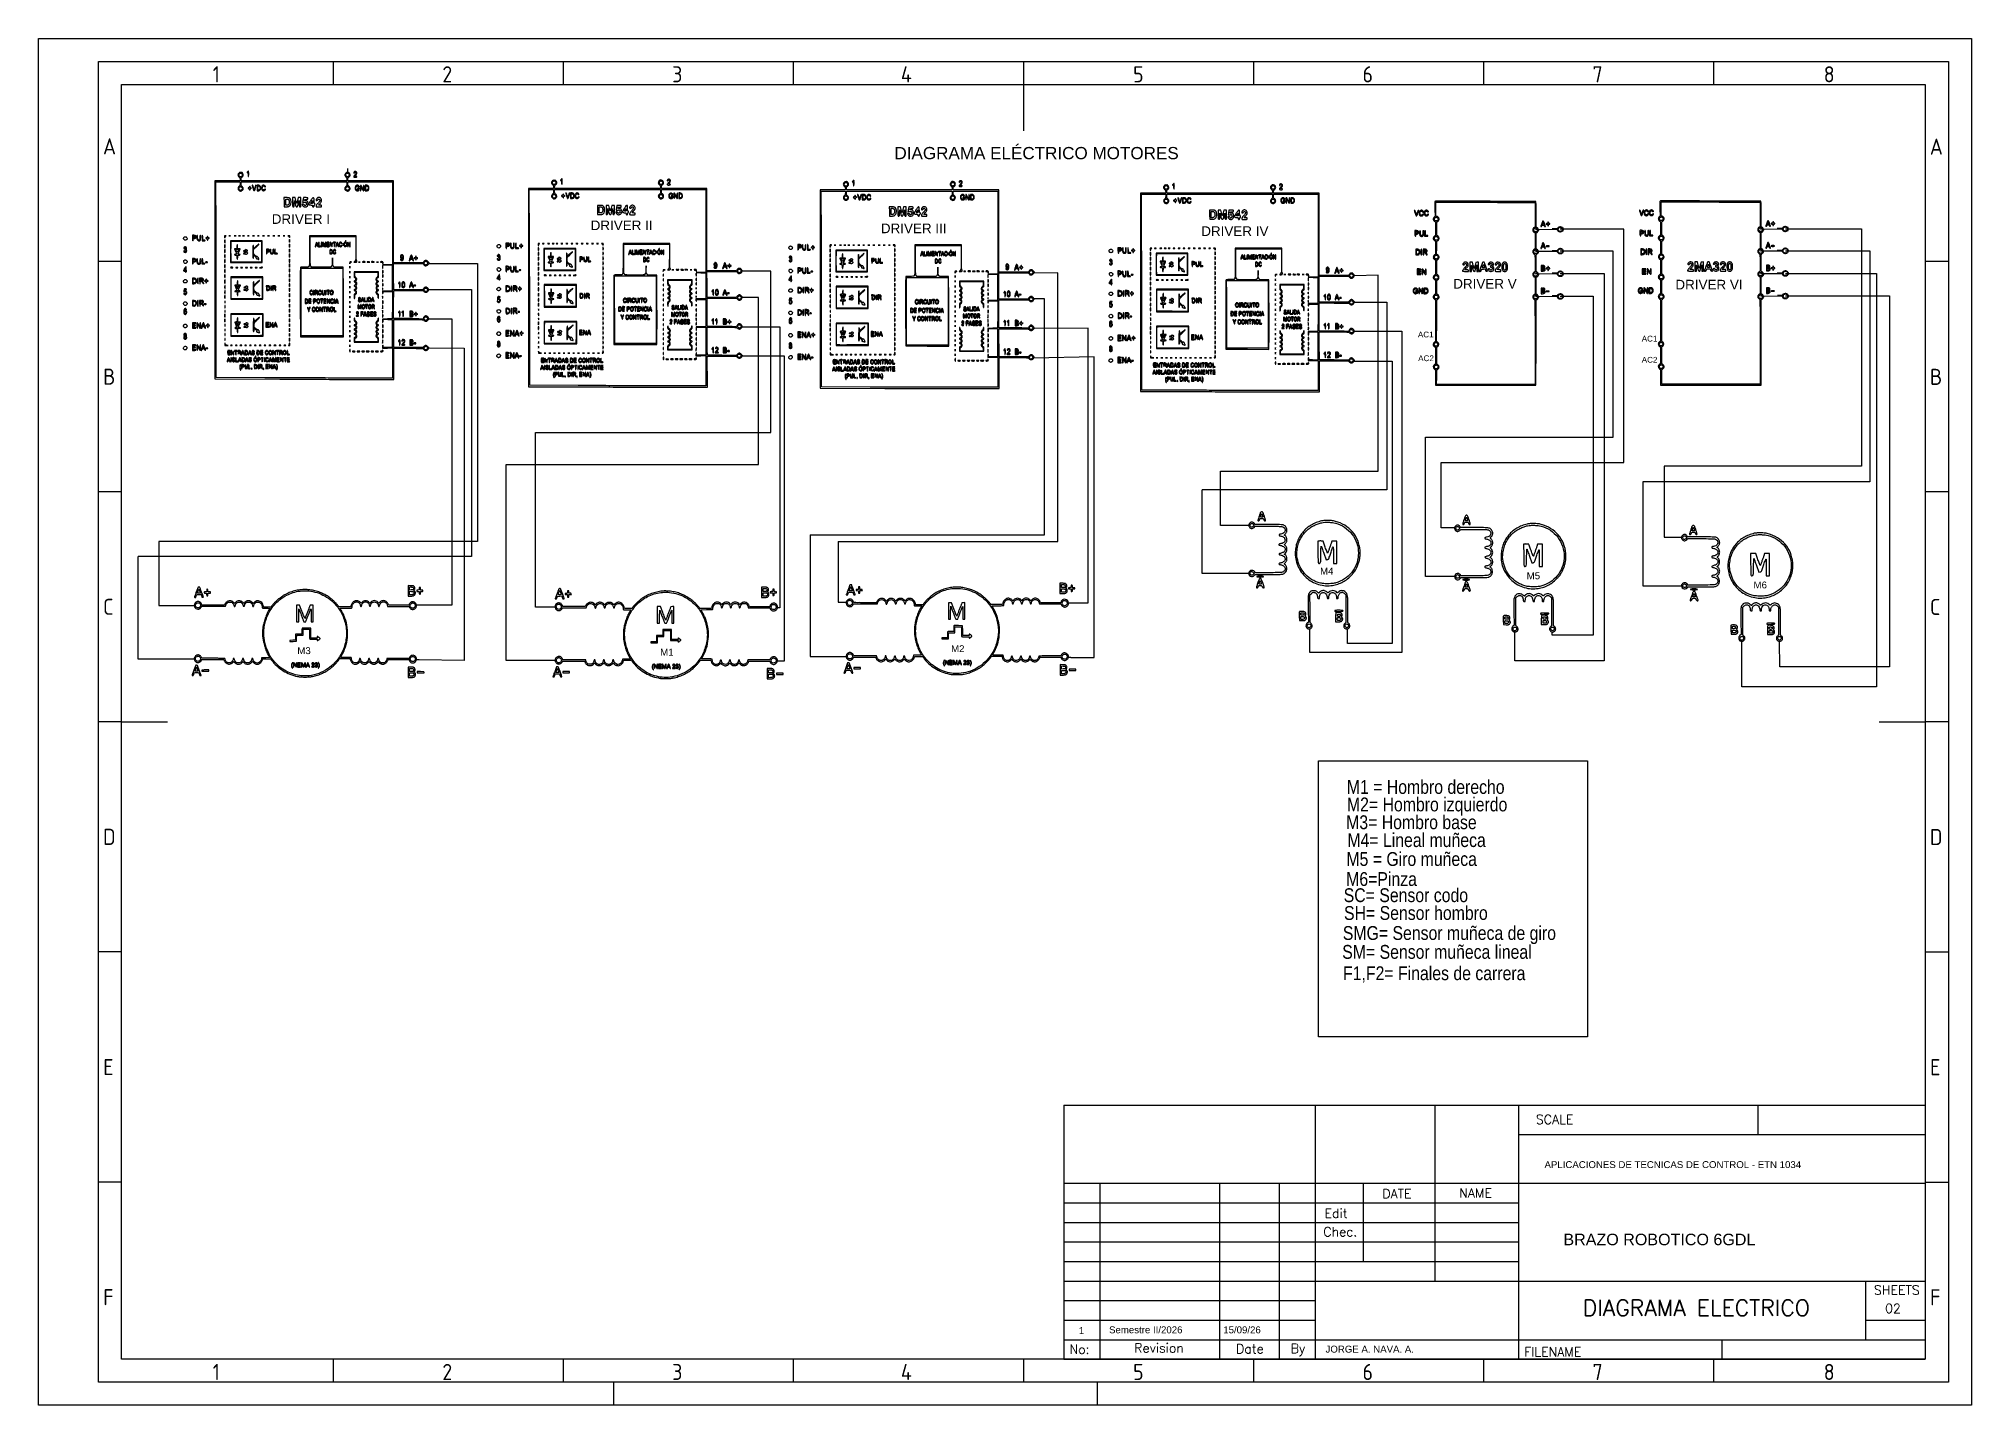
# Model space of a CAD drawing. Header units: millimetres. Extents: x 357084 to 357504, y 509210 to 509507.
import ezdxf
from ezdxf.enums import TextEntityAlignment as Align

# ---------------------------------------------------------------- set-up
doc = ezdxf.new("R2010")
doc.units = ezdxf.units.MM
for name, color, linetype in [('025', 1, 'Continuous'), ('035', 5, 'Continuous'), ('07', 7, 'Continuous'), ('PDF_Geometría', 7, 'Continuous'), ('PDF_Texto', 7, 'Continuous')]:
    doc.layers.add(name, color=color, linetype=linetype)
doc.styles.add('ISO Proportional', font='isocp.shx')
doc.styles.add('PDF F2', font='arial.ttf')
doc.styles.get("Standard").update_dxf_attribs({"font": 'arial.ttf'})
doc.styles.add('WD', font='romans.shx')

msp = doc.modelspace()

# ---------------------------------------------------------------- texts
at = {"attachment_point": 1}
for s, width, gutter_width, heights, insert, char_height in [('\\P\\P      DRIVER I', 21.1239, 10.45, [13.88], (357129.86, 509475.69), 2.0904), ('\\P\\P      DRIVER II', 21.1239, 10.45, [13.88], (357199.16, 509474.32), 2.0904), ('\\P\\P      DRIVER III', 21.1239, 10.45, [13.88], (357262.22, 509473.66), 2.0904), ('\\P\\P      DRIVER IV', 21.1239, 10.45, [13.88], (357331.85, 509473.06), 2.0904), ('\\P\\P      DRIVER V', 21.1239, 10.45, [13.88], (357386.61, 509461.62), 2.0904), ('\\P\\P      DRIVER VI', 21.1239, 10.45, [13.88], (357434.89, 509461.44), 2.0904), ('\\P\\P      AC1', 14.6208, 10.45, [9.57], (357380.88, 509447.39), 1.254), ('\\P\\P      AC1', 14.6208, 10.45, [9.57], (357429.52, 509446.49), 1.254), ('\\P\\P      AC2', 14.6208, 10.45, [9.57], (357380.94, 509442.23), 1.254), ('\\P\\P      AC2', 14.6208, 10.45, [9.57], (357429.52, 509441.9), 1.254), ('\\P\\P      M4', 9.2917, 12.5, [16.59], (357359.04, 509396.92), 1.5), ('\\P\\P      M5', 9.2917, 12.5, [16.59], (357403.95, 509395.91), 1.5), ('\\P\\P      M6', 9.2917, 12.5, [16.59], (357453.25, 509393.91), 1.5), ('\\P\\P      M3', 9.2917, 12.5, [16.59], (357136.8, 509379.63), 1.5), ('\\P\\P      M1', 9.2917, 12.5, [16.59], (357215.65, 509379.28), 1.5), ('\\P\\P      M2', 9.2917, 12.5, [16.59], (357278.86, 509380.06), 1.5), ('{\\fArial Narrow|b0|i0|c0|p34;M1 = Hombro derecho }', 71.5313, 12.5, [0], (357368.35, 509345.76), 3), ('      {\\fArial Narrow|b0|i0|c0|p34;M3= Hombro base}', 64.209, 12.5, [0], (357361.22, 509338.09), 3), ('{\\fArial Narrow|b0|i0|c0|p34;M2= Hombro izquierdo }', 73.1276, 12.5, [0], (357368.38, 509341.96), 3), ('      {\\fArial Narrow|b0|i0|c0|p34;M4= Lineal muñeca}', 64.9028, 12.5, [0], (357361.48, 509334.21), 3), ('{\\fArial Narrow|b0|i0|c0|p34;M5 = Giro muñeca}', 76.0797, 12.5, [0], (357368.26, 509330.1), 3), ('{\\fArial Narrow|b0|i0|c0|p34;M6=Pinza  }', 73.61, 12.5, [0], (357368.21, 509325.75), 3), ('      {\\fArial Narrow|b0|i0|c0|p34;SC= Sensor codo}', 85.0718, 12.5, [0], (357360.69, 509322.24), 3), ('      {\\fArial Narrow|b0|i0|c0|p34;SH= Sensor hombro}', 90.7099, 12.5, [0], (357360.76, 509318.37), 3), ('      {\\fArial Narrow|b0|i0|c0|p34;SMG= Sensor muñeca de giro}', 109.9078, 12.5, [0], (357360.5, 509314.02), 3), ('      {\\fArial Narrow|b0|i0|c0|p34;SM= Sensor muñeca lineal}', 97.6014, 12.5, [0], (357360.37, 509309.92), 3), ('      {\\fArial Narrow|b0|i0|c0|p34;F1,F2= Finales de carrera}', 87.4406, 12.5, [0], (357360.55, 509305.28), 3), ('APLICACIONES DE TECNICAS DE CONTROL - ETN 1034', 71.879, 12.5, [0], (357411.31, 509262.94), 1.5), ('\\P\\P      BRAZO ROBOTICO 6GDL', 81.7247, 12.5, [16.59], (357409.6, 509255.51), 2.5), ('1', 13.0311, 12.5, [0], (357310.1, 509226.88), 1.5), ('Semestre II/2026', 23.0957, 12.5, [0], (357316.68, 509227.04), 1.5), ('15/09/26', 13.0311, 12.5, [0], (357341.5, 509227.03), 1.5), ('JORGE A. NAVA. A.', 27.914, 12.5, [2.3], (357363.73, 509222.84), 1.5)]:
    msp.add_mtext_dynamic_manual_height_columns(s, width=width, gutter_width=gutter_width, heights=heights, dxfattribs=dict(at, insert=insert, char_height=char_height))
at = {"layer": 'PDF_Texto', "insert": (357270.04, 509481.99), "char_height": 2.6532, "width": 79.9592, "attachment_point": 4, "style": 'PDF F2'}
msp.add_mtext('DIAGRAMA ELÉCTRICO MOTORES', dxfattribs=at)

# ---------------------------------------------------------------- blocks, each defined once
blk = doc.blocks.new('IEC_border_a3')
at = {"layer": '035'}
for p, q in [((64, 292), (64, 287)), ((114, 292), (114, 287)), ((164, 292), (164, 287)), ((214, 292), (214, 287)), ((264, 292), (264, 287)), ((314, 292), (314, 287)), ((364, 292), (364, 287)), ((17.97, 248.58), (12.98, 248.58)), ((414.97, 248.54), (409.98, 248.54)), ((17.98, 198.54), (13, 198.54)), ((414.98, 198.5), (410, 198.5)), ((17.98, 148.54), (13, 148.54)), ((414.98, 148.5), (410, 148.5)), ((17.98, 98.54), (13, 98.54)), ((414.98, 98.5), (410, 98.5)), ((18, 48.5), (13.02, 48.5)), ((415, 48.46), (410.02, 48.46)), ((64, 10), (64, 5)), ((114, 10), (114, 5)), ((164, 10), (164, 5)), ((214, 10), (214, 5)), ((264, 10), (264, 5)), ((314, 10), (314, 5)), ((364, 10), (364, 5)), ((125, 0), (125, 5)), ((230, 5), (230, 0))]:
    blk.add_line(p, q, dxfattribs=at)
for points in [[(0, 297), (420, 297), (420, 0), (0, 0)], [(18, 287), (410, 287), (410, 10), (18, 10)]]:
    blk.add_lwpolyline(points, close=True, dxfattribs=at)
at = {"layer": '07'}
for p, q in [((214, 287), (214, 277)), ((18, 148.5), (28, 148.5)), ((400, 148.5), (410, 148.5))]:
    blk.add_line(p, q, dxfattribs=at)
blk.add_lwpolyline([(13, 292), (415, 292), (415, 5), (13, 5)], close=True, dxfattribs=at)
at = {"layer": '035', "style": 'ISO Proportional'}
for s, p in [('1', (37.81, 287.5)), ('2', (87.73, 287.5)), ('3', (137.68, 287.5)), ('4', (187.38, 287.5)), ('5', (237.84, 287.5)), ('6', (287.69, 287.5)), ('7', (337.67, 287.5)), ('8', (387.92, 287.5)), ('A', (13.98, 271.83)), ('A', (410.98, 271.79)), ('B', (14, 221.79)), ('B', (411, 221.75)), ('C', (14, 171.79)), ('C', (411, 171.75)), ('D', (14, 121.79)), ('D', (411, 121.75)), ('E', (14.02, 71.75)), ('E', (411.02, 71.72)), ('F', (14.02, 21.75)), ('F', (411.02, 21.72)), ('1', (37.81, 5.5)), ('2', (87.73, 5.5)), ('3', (137.68, 5.5)), ('4', (187.38, 5.5)), ('5', (237.84, 5.5)), ('6', (287.69, 5.5)), ('7', (337.67, 5.5)), ('8', (387.92, 5.5))]:
    blk.add_text(s, height=3.5, dxfattribs=at).set_placement(p)
blk = doc.blocks.new('IEC_tblock_a3')
at = {"layer": '035'}
for p, q in [((-106.6, 55.25), (-106.6, 17)), ((-36.4, 55.25), (-36.4, 48.88)), ((-88.4, 48.88), (0, 48.88)), ((-179.4, 38.25), (-179.4, 0)), ((-153.4, 38.25), (-153.4, 0)), ((-140.4, 38.25), (-140.4, 0)), ((-122.2, 38.25), (-122.2, 21.25)), ((-187.2, 34), (-88.4, 34)), ((-187.2, 29.75), (-88.4, 29.75)), ((-187.2, 25.5), (-88.4, 25.5)), ((-187.2, 21.25), (-88.4, 21.25)), ((-187.2, 17), (-132.6, 17)), ((-187.2, 12.75), (-132.6, 12.75)), ((-187.2, 8.5), (-132.6, 8.5)), ((-13, 8.5), (0, 8.5)), ((-187.2, 4.25), (0, 4.25)), ((-44.2, 4.25), (-44.2, 0))]:
    blk.add_line(p, q, dxfattribs=at)
at = {"layer": '07'}
for p, q in [((-187.2, 55.25), (-187.2, 0)), ((-187.2, 55.25), (0, 55.25)), ((-132.6, 55.25), (-132.6, 0)), ((-88.4, 55.25), (-88.4, 0)), ((0, 55.25), (0, 0)), ((-187.2, 38.25), (0, 38.25)), ((-132.6, 17), (0, 17)), ((-13, 17), (-13, 4.25)), ((-187.2, 0), (0, 0))]:
    blk.add_line(p, q, dxfattribs=at)
at = {"style": 'WD'}
for tag, p in [('SCALE', (-69.88, 51.07)), ('SH', (-8.74, 10.06)), ('FILENAME', (-68.15, 0.8))]:
    blk.add_attdef(tag, p, '', height=2, dxfattribs=at)
for tag, height, p in [('PROJDESC', 5, (-45.9, 29.2)), ('EDDATE', 2, (-114.97, 30.8)), ('EDBY', 2, (-98.02, 30.86)), ('CKDATE', 2, (-114.85, 26.58)), ('CKBY', 2, (-97.88, 26.3)), ('DWGDESC', 5, (-44.85, 19.72)), ('DWGNO', 3.5, (-48.54, 9.46))]:
    blk.add_attdef(tag, text='', height=height, dxfattribs=at).set_placement(p, align=Align.CENTER)
at = {"style": 'WD', "flags": 1}
blk.add_attdef('WD_TB', (-120.95, 11.91), '', height=2, dxfattribs=at)
at = {"layer": '025', "style": 'WD'}
for s, p in [('SCALE', (-80.57, 51.13)), ('NAME', (-97.74, 35.14)), ('No:', (-183.81, 1.19)), ('Revision', (-166.53, 1.47)), ('Date', (-146.79, 1.28)), ('By', (-136.33, 1.37))]:
    blk.add_text(s, height=2, dxfattribs=at).set_placement(p, align=Align.CENTER)
for s, p in [('DATE', (-118, 35)), ('Edit', (-130.55, 30.72)), ('Chec.', (-130.82, 26.72)), ('SHEETS', (-11.17, 14.05)), ('FILENAME', (-87.18, 0.61))]:
    blk.add_text(s, height=2, dxfattribs=at).set_placement(p)

# ---------------------------------------------------------------- linework, layer by layer
for p, q in [((357127.79, 509477.83), (357128.11, 509477.83)), ((357151.04, 509477.89), (357151.27, 509477.89)), ((357151.27, 509477.89), (357151.27, 509478.65)), ((357195.92, 509476.14), (357196.24, 509476.14)), ((357219.17, 509476.21), (357219.4, 509476.21)), ((357259.33, 509475.82), (357259.65, 509475.82)), ((357282.58, 509475.88), (357282.81, 509475.88)), ((357328.94, 509475.12), (357329.26, 509475.12)), ((357352.19, 509475.18), (357352.42, 509475.18)), ((357387.12, 509467.75), (357387.15, 509467.55)), ((357409.36, 509465.43), (357412.99, 509465.47)), ((357410, 509465.43), (357410, 509465.2)), ((357436.02, 509467.81), (357436.05, 509467.62)), ((357458.27, 509465.49), (357461.89, 509465.54)), ((357458.91, 509465.5), (357458.91, 509465.26)), ((357387.12, 509463.57), (357387.14, 509463.37)), ((357409.36, 509460.69), (357412.99, 509460.73)), ((357410.02, 509460.66), (357409.96, 509460.35)), ((357436.02, 509463.63), (357436.04, 509463.43)), ((357458.27, 509460.75), (357461.89, 509460.79)), ((357458.92, 509460.72), (357458.86, 509460.41)), ((357168.83, 509458.21), (357168.84, 509458.02)), ((357236.96, 509456.52), (357236.97, 509456.33)), ((357305.52, 509456.01), (357300.3, 509455.88)), ((357300.38, 509456.2), (357300.38, 509456.01)), ((357387.16, 509459.49), (357387.16, 509459.29)), ((357409.37, 509455.77), (357412.99, 509455.81)), ((357436.06, 509459.56), (357436.06, 509459.36)), ((357458.27, 509455.83), (357461.9, 509455.87)), ((357168.81, 509452.44), (357168.81, 509452.23)), ((357369.98, 509455.5), (357369.99, 509455.31)), ((357387.12, 509455.1), (357387.15, 509454.9)), ((357410.01, 509455.69), (357410.01, 509455.58)), ((357410.01, 509455.58), (357410.04, 509455.57)), ((357436.02, 509455.16), (357436.05, 509454.96)), ((357458.92, 509455.75), (357458.92, 509455.64)), ((357458.92, 509455.64), (357458.95, 509455.64)), ((357236.95, 509450.75), (357236.95, 509450.55)), ((357300.36, 509450.43), (357300.36, 509450.22)), ((357302.68, 509450.33), (357300.36, 509450.33)), ((357369.96, 509449.73), (357369.96, 509449.53)), ((357387.15, 509450.83), (357387.14, 509450.66)), ((357409.39, 509450.85), (357413.01, 509450.89)), ((357410.01, 509450.84), (357410.01, 509450.66)), ((357436.05, 509450.89), (357436.04, 509450.72)), ((357458.29, 509450.92), (357461.91, 509450.96)), ((357458.92, 509450.9), (357458.92, 509450.73)), ((357168.85, 509446.04), (357168.86, 509445.93)), ((357236.99, 509444.35), (357236.99, 509444.24)), ((357300.4, 509444.03), (357300.4, 509443.92)), ((357370, 509443.33), (357370.01, 509443.22)), ((357168.78, 509439.81), (357168.78, 509439.6)), ((357387.12, 509440.52), (357387.15, 509440.32)), ((357436.02, 509440.59), (357436.06, 509440.39)), ((357236.92, 509438.12), (357236.92, 509437.92)), ((357300.33, 509437.8), (357300.33, 509437.59)), ((357369.93, 509437.1), (357369.93, 509436.9)), ((357387.14, 509435.72), (357387.18, 509435.36)), ((357436.04, 509435.78), (357436.09, 509435.42)), ((357391.77, 509400.54), (357388.89, 509400.54)), ((357391.76, 509389.97), (357385.42, 509389.97)), ((357245.12, 509383.2), (357244.61, 509383.2)), ((357404.85, 509371.67), (357404.85, 509377.94)), ((357412.94, 509377.24), (357412.94, 509377.93)), ((357166.75, 509371.89), (357166.19, 509371.89)), ((357308.4, 509372.42), (357307.85, 509372.42)), ((357245.16, 509371.58), (357244.6, 509371.58)), ((357246.05, 509371.58), (357245.16, 509371.58))]:
    msp.add_line(p, q)
at = {"color": 30}
for p, q in [((357428.53, 509465.47), (357414.75, 509465.47)), ((357428.53, 509414.76), (357428.53, 509465.47)), ((357463.67, 509465.54), (357480.21, 509465.54)), ((357480.21, 509465.54), (357480.21, 509414)), ((357426.2, 509460.73), (357414.75, 509460.73)), ((357426.2, 509420.3), (357426.2, 509460.73)), ((357463.67, 509460.79), (357481.98, 509460.79)), ((357481.98, 509460.79), (357481.98, 509410.54)), ((357168.78, 509458), (357179.42, 509458)), ((357179.42, 509458), (357179.42, 509397.58)), ((357243.2, 509456.33), (357236.97, 509456.33)), ((357243.2, 509421.28), (357243.2, 509456.33)), ((357305.52, 509397.57), (357305.52, 509456.01)), ((357414.75, 509455.81), (357424.31, 509455.81)), ((357424.31, 509455.81), (357424.31, 509371.67)), ((357463.67, 509455.82), (357483.47, 509455.82)), ((357483.47, 509455.82), (357483.47, 509366.03)), ((357168.81, 509452.34), (357178.15, 509452.34)), ((357178.15, 509452.34), (357178.15, 509394.32)), ((357375.13, 509455.45), (357369.99, 509455.31)), ((357375.13, 509412.87), (357375.13, 509455.45)), ((357240.51, 509450.65), (357236.95, 509450.65)), ((357240.51, 509414.33), (357240.51, 509450.65)), ((357302.68, 509399.05), (357302.68, 509450.33)), ((357369.96, 509449.63), (357377.05, 509449.63)), ((357377.05, 509449.63), (357377.05, 509408.81)), ((357414.75, 509450.89), (357421.92, 509450.89)), ((357421.92, 509450.89), (357421.92, 509377.24)), ((357463.67, 509450.96), (357486.28, 509450.96)), ((357486.28, 509450.96), (357486.28, 509370.39)), ((357168.86, 509445.98), (357173.84, 509445.98)), ((357173.84, 509445.98), (357173.84, 509383.77)), ((357236.99, 509444.24), (357245.12, 509444.24)), ((357245.12, 509444.24), (357245.12, 509383.2)), ((357312.13, 509443.97), (357300.4, 509443.92)), ((357312.13, 509384.3), (357312.13, 509443.97)), ((357370, 509443.33), (357380.33, 509443.33)), ((357380.33, 509443.33), (357380.33, 509373.45)), ((357168.78, 509439.71), (357176.55, 509439.6)), ((357176.55, 509439.6), (357176.55, 509371.74)), ((357236.92, 509437.92), (357246.05, 509437.92)), ((357246.05, 509437.92), (357246.05, 509371.58)), ((357313.43, 509437.7), (357300.3, 509437.47)), ((357313.43, 509372.42), (357313.43, 509437.7)), ((357369.9, 509436.78), (357378.24, 509436.78)), ((357378.24, 509436.78), (357378.24, 509375.42)), ((357192.07, 509383.3), (357192.07, 509421.28)), ((357192.07, 509421.28), (357243.2, 509421.28)), ((357385.42, 509389.97), (357385.42, 509420.3)), ((357385.42, 509420.3), (357426.2, 509420.3)), ((357185.66, 509371.75), (357185.66, 509414.33)), ((357185.66, 509414.33), (357240.51, 509414.33)), ((357388.89, 509400.54), (357388.89, 509414.76)), ((357388.89, 509414.76), (357428.53, 509414.76)), ((357480.21, 509414), (357437.3, 509414)), ((357437.3, 509414), (357437.3, 509398.52)), ((357340.91, 509401.09), (357340.91, 509412.87)), ((357340.91, 509412.87), (357375.13, 509412.87)), ((357481.98, 509410.54), (357432.68, 509410.54)), ((357432.68, 509410.54), (357432.68, 509387.95)), ((357377.05, 509408.81), (357336.95, 509408.81)), ((357336.95, 509390.64), (357336.95, 509408.81)), ((357179.42, 509397.58), (357110.2, 509397.58)), ((357110.2, 509397.58), (357110.2, 509383.67)), ((357251.71, 509399.05), (357251.71, 509372.59)), ((357251.71, 509399.05), (357302.68, 509399.05)), ((357257.83, 509397.57), (357257.83, 509384.44)), ((357257.83, 509397.57), (357305.52, 509397.57)), ((357347.06, 509401.09), (357340.91, 509401.09)), ((357437.3, 509398.52), (357441.09, 509398.52)), ((357178.15, 509394.32), (357105.66, 509394.32)), ((357105.66, 509372.06), (357105.66, 509394.32)), ((357347.04, 509390.64), (357336.95, 509390.64)), ((357257.83, 509384.44), (357259.57, 509384.44)), ((357432.68, 509387.95), (357441.08, 509387.95)), ((357110.2, 509383.67), (357117.89, 509383.67)), ((357173.84, 509383.77), (357166.19, 509383.77)), ((357196.57, 509383.3), (357192.07, 509383.3)), ((357307.85, 509384.3), (357312.13, 509384.3)), ((357360.35, 509373.45), (357360.35, 509378.63)), ((357368.47, 509375.42), (357368.47, 509378.6)), ((357421.92, 509377.24), (357412.94, 509377.24)), ((357117.88, 509372.06), (357105.66, 509372.06)), ((357176.55, 509371.74), (357166.75, 509371.89)), ((357251.71, 509372.59), (357259.54, 509372.59)), ((357308.4, 509372.42), (357313.43, 509372.42)), ((357380.33, 509373.45), (357360.35, 509373.45)), ((357378.24, 509375.42), (357368.47, 509375.42)), ((357454.17, 509366.03), (357454.17, 509375.92)), ((357462.47, 509370.39), (357462.38, 509375.9)), ((357196.29, 509371.75), (357185.66, 509371.75)), ((357424.31, 509371.67), (357404.85, 509371.67)), ((357486.28, 509370.39), (357462.47, 509370.39)), ((357483.47, 509366.03), (357454.17, 509366.03))]:
    msp.add_line(p, q, dxfattribs=at)
for points in [[(357127.79, 509477.83), (357127.61, 509477.68, 0.084536), (357127.44, 509477.48, 0.134286), (357127.39, 509477.27, 0.129644), (357127.44, 509477.05, 0.07608), (357127.61, 509476.83, -0.033131), (357127.73, 509476.71, -0.069335), (357127.79, 509476.6, -0.069397), (357127.83, 509476.48, -0.033242), (357127.84, 509476.31), (357127.84, 509476.01), (357125.1, 509476.01), (357122.36, 509476.01), (357122.36, 509454.47), (357122.36, 509432.93), (357136.45, 509432.88, 0.000121), (357142.24, 509432.86, 0.000124), (357147.98, 509432.84, 0.00012), (357152.96, 509432.83, 0.000523), (357155.91, 509432.83), (357161.27, 509432.83), (357161.25, 509435.7, -0.000424), (357161.25, 509436.83, -0.000553), (357161.24, 509437.88, -0.000408), (357161.24, 509438.75, -0.005128), (357161.25, 509439.08), (357161.26, 509439.58), (357164.45, 509439.58, -0.001599), (357165.83, 509439.58, -0.004282), (357166.82, 509439.56, -0.001003), (357167.6, 509439.54, -0.406171), (357167.64, 509439.51, 0.177206), (357167.69, 509439.38, 0.069825), (357167.83, 509439.26, 0.064301), (357168.01, 509439.16, 0.083583), (357168.2, 509439.13, 0.089983), (357168.39, 509439.17, 0.071858), (357168.58, 509439.27, 0.077716), (357168.72, 509439.41, 0.154884), (357168.77, 509439.56, -0.200897), (357168.78, 509439.6, -0.000324)], [(357151.04, 509477.89), (357150.82, 509477.67, 0.066978), (357150.65, 509477.45, 0.1302), (357150.6, 509477.24, 0.133545), (357150.65, 509477.04, 0.072225), (357150.82, 509476.83, -0.033131), (357150.93, 509476.71, -0.069335), (357151, 509476.6, -0.069397), (357151.03, 509476.48, -0.033242), (357151.04, 509476.31), (357151.04, 509476.01), (357139.55, 509476.01), (357128.06, 509476.01), (357128.06, 509476.33, -0.026538), (357128.07, 509476.51, -0.081312), (357128.11, 509476.62, -0.089495), (357128.17, 509476.72, -0.036633), (357128.29, 509476.82, 0.036256), (357128.4, 509476.91, 0.07611), (357128.47, 509477.01, 0.079301), (357128.5, 509477.11, 0.042226), (357128.51, 509477.25, 0.08336), (357128.48, 509477.43, 0.064383), (357128.39, 509477.62, 0.069973), (357128.27, 509477.76, 0.177198), (357128.14, 509477.81, -0.302029), (357128.11, 509477.83, -0.00127)], [(357168.84, 509458.21), (357168.83, 509458.21), (357168.64, 509458.44, 0.029934), (357168.53, 509458.56, 0.083303), (357168.43, 509458.62, 0.088791), (357168.32, 509458.64, 0.037176), (357168.17, 509458.64, 0.040727), (357168.03, 509458.62, 0.078279), (357167.93, 509458.58, 0.076223), (357167.84, 509458.5, 0.036896), (357167.75, 509458.38), (357167.6, 509458.14), (357164.39, 509458.14), (357161.18, 509458.13), (357161.18, 509467.07), (357161.18, 509476.01), (357156.22, 509476.01), (357151.27, 509476.01), (357151.27, 509476.34, -0.019123), (357151.28, 509476.53, -0.083568), (357151.3, 509476.64, -0.121394), (357151.36, 509476.71, -0.062602), (357151.45, 509476.77, 0.155866), (357151.67, 509476.96, 0.130361), (357151.75, 509477.26, 0.131106), (357151.67, 509477.55, 0.158323), (357151.46, 509477.74), (357151.27, 509477.83), (357151.27, 509477.89)], [(357195.92, 509476.14), (357195.75, 509476, 0.084536), (357195.58, 509475.8, 0.134286), (357195.52, 509475.58, 0.129644), (357195.58, 509475.36, 0.07608), (357195.75, 509475.15, -0.033131), (357195.86, 509475.03, -0.069335), (357195.93, 509474.92, -0.069397), (357195.96, 509474.79, -0.033242), (357195.97, 509474.63), (357195.97, 509474.32), (357193.23, 509474.32), (357190.49, 509474.32), (357190.49, 509452.78), (357190.49, 509431.24), (357204.58, 509431.19, 0.000121), (357210.37, 509431.17, 0.000124), (357216.11, 509431.16, 0.00012), (357221.09, 509431.14, 0.000523), (357224.04, 509431.14), (357229.41, 509431.14), (357229.39, 509434.01, -0.000424), (357229.38, 509435.15, -0.000553), (357229.38, 509436.19, -0.000408), (357229.38, 509437.06, -0.005128), (357229.38, 509437.39), (357229.39, 509437.9), (357232.58, 509437.9, -0.001599), (357233.97, 509437.89, -0.004282), (357234.96, 509437.88, -0.001003), (357235.74, 509437.86, -0.406171), (357235.77, 509437.82, 0.177206), (357235.82, 509437.7, 0.069825), (357235.96, 509437.57, 0.064301), (357236.14, 509437.48, 0.083583), (357236.33, 509437.45, 0.089983), (357236.53, 509437.48, 0.071858), (357236.72, 509437.59, 0.077716), (357236.85, 509437.73, 0.154884), (357236.9, 509437.88, -0.200897), (357236.92, 509437.92, -0.000324)], [(357219.17, 509476.21), (357218.95, 509475.98, 0.066978), (357218.79, 509475.77, 0.1302), (357218.73, 509475.56, 0.133545), (357218.79, 509475.35, 0.072225), (357218.95, 509475.15, -0.033131), (357219.06, 509475.03, -0.069335), (357219.13, 509474.92, -0.069397), (357219.17, 509474.79, -0.033242), (357219.18, 509474.63), (357219.18, 509474.32), (357207.69, 509474.32), (357196.2, 509474.32), (357196.2, 509474.64, -0.026538), (357196.21, 509474.82, -0.081312), (357196.24, 509474.94, -0.089495), (357196.3, 509475.03, -0.036633), (357196.42, 509475.13, 0.036256), (357196.53, 509475.23, 0.07611), (357196.6, 509475.32, 0.079301), (357196.64, 509475.43, 0.042226), (357196.65, 509475.56, 0.08336), (357196.62, 509475.75, 0.064383), (357196.52, 509475.94, 0.069973), (357196.4, 509476.08, 0.177198), (357196.27, 509476.12, -0.302029), (357196.24, 509476.14, -0.00127)], [(357236.97, 509456.52), (357236.96, 509456.52), (357236.77, 509456.75, 0.029934), (357236.66, 509456.87, 0.083303), (357236.56, 509456.93, 0.088791), (357236.46, 509456.96, 0.037176), (357236.31, 509456.96, 0.040727), (357236.17, 509456.94, 0.078279), (357236.06, 509456.89, 0.076223), (357235.97, 509456.81, 0.036896), (357235.89, 509456.69), (357235.73, 509456.45), (357232.52, 509456.45), (357229.31, 509456.45), (357229.31, 509465.38), (357229.31, 509474.32), (357224.36, 509474.32), (357219.4, 509474.32), (357219.4, 509474.66, -0.019123), (357219.41, 509474.85, -0.083568), (357219.44, 509474.95, -0.121394), (357219.49, 509475.02, -0.062602), (357219.59, 509475.08, 0.155866), (357219.8, 509475.28, 0.130361), (357219.88, 509475.57, 0.131106), (357219.8, 509475.87, 0.158323), (357219.59, 509476.06), (357219.4, 509476.15), (357219.4, 509476.21)], [(357259.33, 509475.82), (357259.16, 509475.67, 0.084536), (357258.99, 509475.47, 0.134286), (357258.93, 509475.26, 0.129644), (357258.99, 509475.04, 0.07608), (357259.16, 509474.82, -0.033131), (357259.27, 509474.7, -0.069335), (357259.34, 509474.59, -0.069397), (357259.37, 509474.47, -0.033242), (357259.38, 509474.3), (357259.38, 509474), (357256.64, 509474), (357253.9, 509474), (357253.9, 509452.46), (357253.9, 509430.92), (357267.99, 509430.87, 0.000121), (357273.78, 509430.85, 0.000124), (357279.52, 509430.83, 0.00012), (357284.5, 509430.82, 0.000523), (357287.45, 509430.82), (357292.82, 509430.82), (357292.8, 509433.69, -0.000424), (357292.79, 509434.83, -0.000553), (357292.79, 509435.87, -0.000408), (357292.79, 509436.74, -0.005128), (357292.79, 509437.07), (357292.8, 509437.57), (357295.99, 509437.57, -0.001599), (357297.38, 509437.57, -0.004282), (357298.37, 509437.56, -0.001003), (357299.15, 509437.54, -0.406171), (357299.18, 509437.5, 0.177206), (357299.23, 509437.37, 0.069825), (357299.37, 509437.25, 0.064301), (357299.56, 509437.16, 0.083583), (357299.74, 509437.12, 0.089983), (357299.94, 509437.16, 0.071858), (357300.13, 509437.26, 0.077716), (357300.26, 509437.4, 0.154884), (357300.31, 509437.55, -0.200897), (357300.33, 509437.59, -0.000324)], [(357282.58, 509475.88), (357282.36, 509475.66, 0.066978), (357282.2, 509475.44, 0.1302), (357282.14, 509475.23, 0.133545), (357282.2, 509475.03, 0.072225), (357282.36, 509474.82, -0.033131), (357282.48, 509474.7, -0.069335), (357282.54, 509474.59, -0.069397), (357282.58, 509474.47, -0.033242), (357282.59, 509474.3), (357282.59, 509474), (357271.1, 509474), (357259.61, 509474), (357259.61, 509474.32, -0.026538), (357259.62, 509474.5, -0.081312), (357259.65, 509474.61, -0.089495), (357259.72, 509474.71, -0.036633), (357259.83, 509474.81, 0.036256), (357259.94, 509474.9, 0.07611), (357260.01, 509475, 0.079301), (357260.05, 509475.1, 0.042226), (357260.06, 509475.24, 0.08336), (357260.03, 509475.43, 0.064383), (357259.93, 509475.61, 0.069973), (357259.81, 509475.75, 0.177198), (357259.68, 509475.8, -0.302029), (357259.65, 509475.82, -0.00127)], [(357300.38, 509456.2), (357300.38, 509456.2), (357300.18, 509456.43, 0.029934), (357300.07, 509456.55, 0.083303), (357299.97, 509456.61, 0.088791), (357299.87, 509456.64, 0.037176), (357299.72, 509456.63, 0.040727), (357299.58, 509456.61, 0.078279), (357299.47, 509456.57, 0.076223), (357299.39, 509456.49, 0.036896), (357299.3, 509456.37), (357299.15, 509456.13), (357295.94, 509456.13), (357292.73, 509456.12), (357292.73, 509465.06), (357292.73, 509474), (357287.77, 509474), (357282.81, 509474), (357282.81, 509474.34, -0.019123), (357282.82, 509474.52, -0.083568), (357282.85, 509474.63, -0.121394), (357282.9, 509474.7, -0.062602), (357283, 509474.76, 0.155866), (357283.21, 509474.95, 0.130361), (357283.29, 509475.25, 0.131106), (357283.21, 509475.54, 0.158323), (357283, 509475.74), (357282.81, 509475.82), (357282.81, 509475.88)], [(357328.94, 509475.12), (357328.76, 509474.98, 0.084536), (357328.59, 509474.78, 0.134286), (357328.53, 509474.56, 0.129644), (357328.59, 509474.34, 0.07608), (357328.76, 509474.13, -0.033131), (357328.88, 509474.01, -0.069335), (357328.94, 509473.9, -0.069397), (357328.98, 509473.77, -0.033242), (357328.99, 509473.61), (357328.99, 509473.3), (357326.25, 509473.3), (357323.51, 509473.3), (357323.51, 509451.76), (357323.51, 509430.22), (357337.6, 509430.17, 0.000121), (357343.39, 509430.15, 0.000124), (357349.13, 509430.13, 0.00012), (357354.11, 509430.12, 0.000523), (357357.06, 509430.12), (357362.42, 509430.12), (357362.4, 509432.99, -0.000424), (357362.4, 509434.13, -0.000553), (357362.39, 509435.17, -0.000408), (357362.39, 509436.04, -0.005128), (357362.4, 509436.37), (357362.41, 509436.88), (357365.6, 509436.88, -0.001599), (357366.98, 509436.87, -0.004282), (357367.97, 509436.86, -0.001003), (357368.75, 509436.84, -0.406171), (357368.79, 509436.8, 0.177206), (357368.83, 509436.68, 0.069825), (357368.97, 509436.55, 0.064301), (357369.16, 509436.46, 0.083583), (357369.35, 509436.43, 0.089983), (357369.54, 509436.46, 0.071858), (357369.73, 509436.57, 0.077716), (357369.87, 509436.71, 0.154884), (357369.91, 509436.85, -0.200897), (357369.93, 509436.9, -0.000324)], [(357352.19, 509475.18), (357351.97, 509474.96, 0.066978), (357351.8, 509474.75, 0.1302), (357351.75, 509474.54, 0.133545), (357351.8, 509474.33, 0.072225), (357351.97, 509474.13, -0.033131), (357352.08, 509474.01, -0.069335), (357352.15, 509473.9, -0.069397), (357352.18, 509473.77, -0.033242), (357352.19, 509473.61), (357352.19, 509473.3), (357340.7, 509473.3), (357329.21, 509473.3), (357329.21, 509473.62, -0.026538), (357329.22, 509473.8, -0.081312), (357329.25, 509473.92, -0.089495), (357329.32, 509474.01, -0.036633), (357329.44, 509474.11, 0.036256), (357329.55, 509474.21, 0.07611), (357329.62, 509474.3, 0.079301), (357329.65, 509474.4, 0.042226), (357329.66, 509474.54, 0.08336), (357329.63, 509474.73, 0.064383), (357329.54, 509474.92, 0.069973), (357329.41, 509475.06, 0.177198), (357329.29, 509475.1, -0.302029), (357329.26, 509475.12, -0.00127)], [(357369.99, 509455.5), (357369.98, 509455.5), (357369.79, 509455.73, 0.029934), (357369.67, 509455.85, 0.083303), (357369.58, 509455.91, 0.088791), (357369.47, 509455.94, 0.037176), (357369.32, 509455.94, 0.040727), (357369.18, 509455.91, 0.078279), (357369.08, 509455.87, 0.076223), (357368.99, 509455.79, 0.036896), (357368.9, 509455.67), (357368.75, 509455.43), (357365.54, 509455.43), (357362.33, 509455.43), (357362.33, 509464.36), (357362.33, 509473.3), (357357.37, 509473.3), (357352.42, 509473.3), (357352.42, 509473.64, -0.019123), (357352.42, 509473.83, -0.083568), (357352.45, 509473.93, -0.121394), (357352.51, 509474, -0.062602), (357352.6, 509474.06, 0.155866), (357352.81, 509474.26, 0.130361), (357352.89, 509474.55, 0.131106), (357352.82, 509474.85, 0.158323), (357352.61, 509475.04), (357352.42, 509475.13), (357352.42, 509475.18)], [(357387.51, 509471.48, 0.160916), (357387.47, 509471.39, 0.009308), (357387.46, 509471.09, 0.008987), (357387.46, 509470.63, 0.002015), (357387.48, 509469.84), (357387.52, 509468.29), (357387.34, 509468.09, 0.018689), (357387.28, 509468, 0.022294), (357387.22, 509467.92, 0.021778), (357387.18, 509467.85, 0.117924), (357387.17, 509467.8, -0.409872), (357387.12, 509467.75, -0.000905)], [(357410, 509465.43), (357409.99, 509465.43), (357409.92, 509465.57, 0.053105), (357409.88, 509465.64, 0.025672), (357409.81, 509465.71, 0.025121), (357409.74, 509465.77, 0.032891), (357409.67, 509465.83), (357409.49, 509465.94), (357409.48, 509468.7, 0.001055), (357409.48, 509470.1, 0.005298), (357409.47, 509470.89, 0.002645), (357409.45, 509471.42, 0.319047), (357409.41, 509471.47, 0.073521), (357409.35, 509471.48, 0.000013), (357406.16, 509471.5, 0.000306), (357402.64, 509471.51, 0.000185), (357398.46, 509471.53, 0.000197), (357392.19, 509471.55, 0.001728), (357389.41, 509471.54, 0.000579), (357387.62, 509471.53, 0.221295), (357387.51, 509471.48, 0.160916)], [(357436.41, 509471.54, 0.160916), (357436.38, 509471.45, 0.009308), (357436.36, 509471.15, 0.008987), (357436.37, 509470.69, 0.002015), (357436.38, 509469.91), (357436.42, 509468.35), (357436.25, 509468.15, 0.018689), (357436.18, 509468.07, 0.022294), (357436.12, 509467.99, 0.021778), (357436.08, 509467.91, 0.117924), (357436.07, 509467.87, -0.409872), (357436.02, 509467.81, -0.000905)], [(357458.91, 509465.5), (357458.89, 509465.5), (357458.82, 509465.64, 0.053105), (357458.78, 509465.7, 0.025672), (357458.72, 509465.77, 0.025121), (357458.64, 509465.84, 0.032891), (357458.57, 509465.89), (357458.39, 509466.01), (357458.39, 509468.76, 0.001055), (357458.38, 509470.17, 0.005298), (357458.37, 509470.95, 0.002645), (357458.35, 509471.49, 0.319047), (357458.31, 509471.54, 0.073521), (357458.26, 509471.55, 0.000013), (357455.07, 509471.56, 0.000306), (357451.54, 509471.58, 0.000185), (357447.36, 509471.59, 0.000197), (357441.09, 509471.61, 0.001728), (357438.31, 509471.61, 0.000579), (357436.53, 509471.6, 0.221295), (357436.41, 509471.54, 0.160916)], [(357387.15, 509467.55), (357387.21, 509467.41, 0.051225), (357387.25, 509467.35, 0.023404), (357387.31, 509467.28, 0.022886), (357387.38, 509467.21, 0.029204), (357387.45, 509467.15), (357387.62, 509467.02), (357387.62, 509465.53, -0.001722), (357387.62, 509464.73, -0.011673), (357387.6, 509464.33, -0.015112), (357387.58, 509464.09, -0.381198), (357387.54, 509464.05, 0.187522), (357387.45, 509464.01, 0.028394), (357387.32, 509463.88, 0.029799), (357387.2, 509463.72, 0.15027), (357387.17, 509463.62, -0.410093), (357387.12, 509463.57, -0.000787)], [(357410.02, 509460.66), (357409.91, 509460.85, 0.043264), (357409.86, 509460.93, 0.03246), (357409.79, 509461.01, 0.033194), (357409.71, 509461.07, 0.062236), (357409.64, 509461.11), (357409.48, 509461.18), (357409.48, 509462.94), (357409.48, 509464.7), (357409.65, 509464.76, 0.061405), (357409.73, 509464.8, 0.045727), (357409.8, 509464.87, 0.043224), (357409.86, 509464.94, 0.041029), (357409.91, 509465.03), (357410, 509465.22)], [(357436.05, 509467.62), (357436.12, 509467.48, 0.051225), (357436.15, 509467.42, 0.023404), (357436.21, 509467.34, 0.022886), (357436.28, 509467.27, 0.029204), (357436.35, 509467.21), (357436.52, 509467.09), (357436.52, 509465.6, -0.001722), (357436.52, 509464.79, -0.011673), (357436.51, 509464.39, -0.015112), (357436.49, 509464.15, -0.381198), (357436.44, 509464.11, 0.187522), (357436.35, 509464.08, 0.028394), (357436.22, 509463.94, 0.029799), (357436.1, 509463.79, 0.15027), (357436.07, 509463.68, -0.410093), (357436.02, 509463.63, -0.000787)], [(357458.92, 509460.72), (357458.82, 509460.92, 0.043264), (357458.76, 509461, 0.03246), (357458.69, 509461.07, 0.033194), (357458.62, 509461.14, 0.062236), (357458.55, 509461.18), (357458.39, 509461.25), (357458.39, 509463.01), (357458.39, 509464.77), (357458.55, 509464.83, 0.061405), (357458.63, 509464.87, 0.045727), (357458.7, 509464.93, 0.043224), (357458.77, 509465.01, 0.041029), (357458.82, 509465.1), (357458.91, 509465.29)], [(357387.14, 509463.37), (357387.15, 509463.37), (357387.21, 509463.23, 0.051281), (357387.25, 509463.17, 0.023397), (357387.31, 509463.1, 0.022877), (357387.38, 509463.03, 0.029164), (357387.45, 509462.97), (357387.62, 509462.84), (357387.62, 509461.42), (357387.62, 509460), (357387.48, 509459.93, 0.069647), (357387.42, 509459.9, 0.033319), (357387.35, 509459.83, 0.032227), (357387.29, 509459.75, 0.039538), (357387.24, 509459.67), (357387.15, 509459.47)], [(357410.01, 509455.69), (357410.01, 509455.69), (357409.92, 509455.88, 0.045212), (357409.87, 509455.96, 0.031174), (357409.8, 509456.05, 0.031518), (357409.73, 509456.12, 0.054344), (357409.65, 509456.17), (357409.48, 509456.25), (357409.48, 509458.12, -0.001358), (357409.48, 509459.13, -0.009223), (357409.5, 509459.63, -0.00968), (357409.52, 509459.94, -0.390671), (357409.56, 509459.98, 0.188227), (357409.64, 509460.01, 0.017192), (357409.81, 509460.17, 0.017741), (357409.96, 509460.35, 0.02673), (357409.97, 509460.36, -0.412156)], [(357436.04, 509463.43), (357436.05, 509463.43), (357436.12, 509463.3, 0.051281), (357436.15, 509463.24, 0.023397), (357436.21, 509463.16, 0.022877), (357436.28, 509463.09, 0.029164), (357436.35, 509463.03), (357436.52, 509462.91), (357436.52, 509461.48), (357436.52, 509460.06), (357436.38, 509460, 0.069647), (357436.32, 509459.96, 0.033319), (357436.25, 509459.89, 0.032227), (357436.19, 509459.82, 0.039538), (357436.14, 509459.74), (357436.05, 509459.54)], [(357458.92, 509455.75), (357458.91, 509455.75), (357458.82, 509455.95, 0.045212), (357458.77, 509456.03, 0.031174), (357458.71, 509456.11, 0.031518), (357458.63, 509456.18, 0.054344), (357458.56, 509456.23), (357458.39, 509456.32), (357458.39, 509458.18, -0.001358), (357458.39, 509459.2, -0.009223), (357458.4, 509459.7, -0.00968), (357458.42, 509460, -0.390671), (357458.46, 509460.05, 0.188227), (357458.55, 509460.08, 0.017192), (357458.71, 509460.24, 0.017741), (357458.86, 509460.41, 0.02673), (357458.87, 509460.42, -0.412156)], [(357168.81, 509452.44), (357168.62, 509452.65, 0.035109), (357168.51, 509452.74, 0.043929), (357168.41, 509452.82, 0.04916), (357168.3, 509452.86, 0.076894), (357168.21, 509452.88, 0.121249), (357168.03, 509452.83, 0.056384), (357167.84, 509452.7, 0.056906), (357167.69, 509452.54, 0.16022), (357167.64, 509452.39, -0.393369), (357167.57, 509452.32, -0.010349), (357167.11, 509452.3, -0.008223), (357166.3, 509452.28, -0.000875), (357164.43, 509452.29), (357161.22, 509452.31), (357161.2, 509455.15), (357161.18, 509457.98), (357164.39, 509457.98), (357167.61, 509457.98), (357167.78, 509457.76, 0.036482), (357167.87, 509457.65, 0.069892), (357167.96, 509457.58, 0.076149), (357168.06, 509457.54, 0.051338), (357168.18, 509457.53, 0.096379), (357168.37, 509457.57, 0.061464), (357168.57, 509457.68, 0.064415), (357168.72, 509457.82, 0.172587), (357168.77, 509457.96, -0.407568), (357168.82, 509458.02, -0.00002), (357168.84, 509458.02, -0.003644)], [(357236.95, 509450.75), (357236.75, 509450.97, 0.035109), (357236.65, 509451.06, 0.043929), (357236.54, 509451.13, 0.04916), (357236.44, 509451.18, 0.076894), (357236.34, 509451.19, 0.121249), (357236.17, 509451.15, 0.056384), (357235.97, 509451.02, 0.056906), (357235.82, 509450.85, 0.16022), (357235.77, 509450.71, -0.393369), (357235.71, 509450.64, -0.010349), (357235.24, 509450.61, -0.008223), (357234.44, 509450.6, -0.000875), (357232.56, 509450.61), (357229.35, 509450.63), (357229.33, 509453.46), (357229.31, 509456.3), (357232.53, 509456.3), (357235.74, 509456.3), (357235.91, 509456.07, 0.036482), (357236, 509455.97, 0.069892), (357236.09, 509455.9, 0.076149), (357236.19, 509455.86, 0.051338), (357236.31, 509455.85, 0.096379), (357236.5, 509455.88, 0.061464), (357236.7, 509455.99, 0.064415), (357236.85, 509456.14, 0.172587), (357236.9, 509456.27, -0.407568), (357236.96, 509456.33, -0.00002), (357236.97, 509456.33, -0.003644)], [(357300.36, 509450.43), (357300.16, 509450.64, 0.035109), (357300.06, 509450.73, 0.043929), (357299.95, 509450.81, 0.04916), (357299.85, 509450.85, 0.076894), (357299.75, 509450.87, 0.121249), (357299.58, 509450.82, 0.056384), (357299.39, 509450.69, 0.056906), (357299.23, 509450.53, 0.16022), (357299.18, 509450.38, -0.393369), (357299.12, 509450.31, -0.010349), (357298.65, 509450.29, -0.008223), (357297.85, 509450.28, -0.000875), (357295.97, 509450.28), (357292.76, 509450.3), (357292.74, 509453.14), (357292.72, 509455.97), (357295.94, 509455.97), (357299.16, 509455.97), (357299.32, 509455.75, 0.036482), (357299.41, 509455.64, 0.069892), (357299.5, 509455.57, 0.076149), (357299.6, 509455.53, 0.051338), (357299.73, 509455.52, 0.096379), (357299.91, 509455.56, 0.061464), (357300.11, 509455.67, 0.064415), (357300.26, 509455.81, 0.172587), (357300.31, 509455.95, -0.407568), (357300.37, 509456.01, -0.00002), (357300.38, 509456.01, -0.003644)], [(357387.15, 509459.3), (357387.22, 509459.13, 0.050196), (357387.26, 509459.06, 0.031296), (357387.32, 509458.98, 0.031231), (357387.39, 509458.91, 0.048511), (357387.46, 509458.87), (357387.62, 509458.77), (357387.62, 509457.17, -0.001588), (357387.62, 509456.3, -0.010875), (357387.6, 509455.87, -0.013342), (357387.58, 509455.61, -0.384297), (357387.54, 509455.57, 0.187507), (357387.45, 509455.54, 0.028346), (357387.32, 509455.4, 0.029747), (357387.2, 509455.25, 0.150385), (357387.17, 509455.15, -0.409536), (357387.12, 509455.1, -0.000775)], [(357436.06, 509459.37), (357436.13, 509459.2, 0.050196), (357436.17, 509459.12, 0.031296), (357436.23, 509459.05, 0.031231), (357436.29, 509458.98, 0.048511), (357436.36, 509458.93), (357436.52, 509458.83), (357436.52, 509457.24, -0.001588), (357436.52, 509456.36, -0.010875), (357436.51, 509455.94, -0.013342), (357436.49, 509455.68, -0.384297), (357436.44, 509455.64, 0.187507), (357436.35, 509455.6, 0.028346), (357436.22, 509455.47, 0.029747), (357436.1, 509455.31, 0.150385), (357436.07, 509455.21, -0.409536), (357436.02, 509455.16, -0.000775)], [(357168.85, 509446.04), (357168.85, 509446.04), (357168.74, 509446.25, 0.053765), (357168.68, 509446.34, 0.034321), (357168.59, 509446.44, 0.034287), (357168.49, 509446.51, 0.052968), (357168.39, 509446.57, 0.028984), (357168.26, 509446.61, 0.089899), (357168.17, 509446.62, 0.092744), (357168.08, 509446.6, 0.032082), (357167.97, 509446.53, 0.049746), (357167.89, 509446.46, 0.030829), (357167.8, 509446.37, 0.030752), (357167.73, 509446.27, 0.047689), (357167.69, 509446.17), (357167.6, 509445.95), (357166.66, 509445.99, 0.007079), (357166.16, 509446.01, 0.001801), (357165.34, 509446.03, 0.001836), (357164.4, 509446.04, 0.001858), (357163.47, 509446.04), (357161.21, 509446.04), (357161.21, 509449.1), (357161.22, 509452.16), (357164.45, 509452.13), (357167.67, 509452.1), (357167.81, 509451.93, 0.122326), (357167.98, 509451.79, 0.101027), (357168.2, 509451.75, 0.098721), (357168.43, 509451.79, 0.110905), (357168.61, 509451.91, 0.027063), (357168.67, 509451.98, 0.028583), (357168.72, 509452.06, 0.029783), (357168.76, 509452.13, 0.102457), (357168.77, 509452.18, -0.36535), (357168.81, 509452.23, -0.000236)], [(357369.96, 509449.73), (357369.76, 509449.94, 0.035109), (357369.66, 509450.04, 0.043929), (357369.56, 509450.11, 0.04916), (357369.45, 509450.16, 0.076894), (357369.36, 509450.17, 0.121249), (357369.18, 509450.13, 0.056384), (357368.99, 509450, 0.056906), (357368.84, 509449.83, 0.16022), (357368.79, 509449.68, -0.393369), (357368.72, 509449.61, -0.010349), (357368.26, 509449.59, -0.008223), (357367.45, 509449.58, -0.000875), (357365.58, 509449.59), (357362.37, 509449.61), (357362.35, 509452.44), (357362.33, 509455.28), (357365.54, 509455.28), (357368.76, 509455.28), (357368.93, 509455.05, 0.036482), (357369.02, 509454.94, 0.069892), (357369.11, 509454.88, 0.076149), (357369.21, 509454.84, 0.051338), (357369.33, 509454.83, 0.096379), (357369.52, 509454.86, 0.061464), (357369.72, 509454.97, 0.064415), (357369.87, 509455.11, 0.172587), (357369.91, 509455.25, -0.407568), (357369.97, 509455.31, -0.00002), (357369.99, 509455.31, -0.003644)], [(357387.14, 509454.9), (357387.15, 509454.9), (357387.21, 509454.76, 0.051281), (357387.25, 509454.7, 0.023397), (357387.31, 509454.62, 0.022877), (357387.38, 509454.55, 0.029164), (357387.45, 509454.49), (357387.62, 509454.37), (357387.62, 509452.86), (357387.62, 509451.36), (357387.48, 509451.29, 0.069647), (357387.42, 509451.25, 0.033319), (357387.35, 509451.19, 0.032227), (357387.29, 509451.11, 0.039538), (357387.24, 509451.03), (357387.15, 509450.83), (357387.14, 509450.83, 0.000508)], [(357410.02, 509450.83), (357409.92, 509451, 0.041418), (357409.87, 509451.07, 0.025618), (357409.8, 509451.15, 0.025618), (357409.73, 509451.22, 0.041418), (357409.65, 509451.27), (357409.48, 509451.37), (357409.48, 509453.19), (357409.48, 509455.01), (357409.64, 509455.09, 0.051967), (357409.71, 509455.14, 0.02661), (357409.79, 509455.21, 0.026123), (357409.87, 509455.29, 0.0355), (357409.92, 509455.37), (357410.04, 509455.57)], [(357436.05, 509454.96), (357436.05, 509454.96), (357436.12, 509454.82, 0.051281), (357436.15, 509454.76, 0.023397), (357436.21, 509454.69, 0.022877), (357436.28, 509454.62, 0.029164), (357436.35, 509454.56), (357436.52, 509454.43), (357436.52, 509452.93), (357436.52, 509451.42), (357436.38, 509451.36, 0.069647), (357436.32, 509451.32, 0.033319), (357436.25, 509451.25, 0.032227), (357436.19, 509451.17, 0.039538), (357436.14, 509451.09), (357436.05, 509450.89), (357436.04, 509450.89, 0.000508)], [(357458.92, 509450.89), (357458.82, 509451.07, 0.041418), (357458.78, 509451.14, 0.025618), (357458.71, 509451.21, 0.025618), (357458.63, 509451.28, 0.041418), (357458.56, 509451.33), (357458.39, 509451.43), (357458.39, 509453.25), (357458.39, 509455.07), (357458.55, 509455.16, 0.051967), (357458.62, 509455.2, 0.02661), (357458.7, 509455.27, 0.026123), (357458.77, 509455.36, 0.0355), (357458.83, 509455.44), (357458.95, 509455.64)], [(357236.99, 509444.35), (357236.98, 509444.35), (357236.87, 509444.57, 0.053765), (357236.81, 509444.66, 0.034321), (357236.72, 509444.75, 0.034287), (357236.62, 509444.83, 0.052968), (357236.53, 509444.88, 0.028984), (357236.4, 509444.93, 0.089899), (357236.3, 509444.94, 0.092744), (357236.22, 509444.91, 0.032082), (357236.1, 509444.85, 0.049746), (357236.02, 509444.78, 0.030829), (357235.94, 509444.69, 0.030752), (357235.87, 509444.59, 0.047689), (357235.82, 509444.49), (357235.73, 509444.26), (357234.8, 509444.31, 0.007079), (357234.29, 509444.33, 0.001801), (357233.47, 509444.34, 0.001836), (357232.53, 509444.35, 0.001858), (357231.6, 509444.36), (357229.34, 509444.36), (357229.35, 509447.42), (357229.35, 509450.48), (357232.58, 509450.45), (357235.81, 509450.42), (357235.95, 509450.24, 0.122326), (357236.11, 509450.11, 0.101027), (357236.33, 509450.06, 0.098721), (357236.56, 509450.1, 0.110905), (357236.75, 509450.23, 0.027063), (357236.8, 509450.3, 0.028583), (357236.85, 509450.37, 0.029783), (357236.89, 509450.44, 0.102457), (357236.9, 509450.49, -0.36535), (357236.95, 509450.55, -0.000236)], [(357300.4, 509444.03), (357300.39, 509444.03), (357300.28, 509444.24, 0.053765), (357300.22, 509444.33, 0.034321), (357300.13, 509444.43, 0.034287), (357300.03, 509444.5, 0.052968), (357299.94, 509444.56, 0.028984), (357299.81, 509444.6, 0.089899), (357299.72, 509444.61, 0.092744), (357299.63, 509444.59, 0.032082), (357299.51, 509444.52, 0.049746), (357299.43, 509444.46, 0.030829), (357299.35, 509444.36, 0.030752), (357299.28, 509444.26, 0.047689), (357299.23, 509444.16), (357299.15, 509443.94), (357298.21, 509443.98, 0.007079), (357297.7, 509444, 0.001801), (357296.88, 509444.02, 0.001836), (357295.94, 509444.03, 0.001858), (357295.01, 509444.03), (357292.75, 509444.03), (357292.76, 509447.09), (357292.76, 509450.15), (357295.99, 509450.12), (357299.22, 509450.09), (357299.36, 509449.92, 0.122326), (357299.52, 509449.79, 0.101027), (357299.75, 509449.74, 0.098721), (357299.97, 509449.78, 0.110905), (357300.16, 509449.9, 0.027063), (357300.22, 509449.97, 0.028583), (357300.26, 509450.05, 0.029783), (357300.3, 509450.12, 0.102457), (357300.31, 509450.17, -0.36535), (357300.36, 509450.22, -0.000236)], [(357370, 509443.33), (357370, 509443.33), (357369.88, 509443.55, 0.053765), (357369.82, 509443.64, 0.034321), (357369.74, 509443.73, 0.034287), (357369.64, 509443.81, 0.052968), (357369.54, 509443.86, 0.028984), (357369.41, 509443.91, 0.089899), (357369.32, 509443.91, 0.092744), (357369.23, 509443.89, 0.032082), (357369.12, 509443.83, 0.049746), (357369.04, 509443.76, 0.030829), (357368.95, 509443.67, 0.030752), (357368.88, 509443.57, 0.047689), (357368.84, 509443.47), (357368.75, 509443.24), (357367.81, 509443.29, 0.007079), (357367.31, 509443.31, 0.001801), (357366.49, 509443.32, 0.001836), (357365.55, 509443.33, 0.001858), (357364.61, 509443.34), (357362.36, 509443.34), (357362.36, 509446.4), (357362.37, 509449.46), (357365.6, 509449.43), (357368.82, 509449.4), (357368.96, 509449.22, 0.122326), (357369.13, 509449.09, 0.101027), (357369.35, 509449.04, 0.098721), (357369.58, 509449.08, 0.110905), (357369.76, 509449.21, 0.027063), (357369.82, 509449.28, 0.028583), (357369.87, 509449.35, 0.029783), (357369.9, 509449.42, 0.102457), (357369.91, 509449.47, -0.36535), (357369.96, 509449.53, -0.000236)], [(357387.14, 509450.66), (357387.15, 509450.66), (357387.22, 509450.49, 0.050196), (357387.26, 509450.42, 0.031296), (357387.32, 509450.34, 0.031231), (357387.39, 509450.27, 0.048511), (357387.46, 509450.22), (357387.62, 509450.13), (357387.62, 509445.56, -0.000515), (357387.62, 509443.03, -0.003851), (357387.6, 509441.82, -0.001904), (357387.59, 509441.05, -0.406886), (357387.54, 509441, 0.187522), (357387.45, 509440.96, 0.028394), (357387.32, 509440.83, 0.029799), (357387.2, 509440.67, 0.15027), (357387.17, 509440.57, -0.410538), (357387.12, 509440.52, -0.000653)], [(357387.14, 509435.43, -0.010155), (357387.16, 509435.39, -0.017424), (357387.21, 509435.32, -0.015975), (357387.25, 509435.25, 0.038833), (357387.29, 509435.17, 0.030989), (357387.35, 509435.1, 0.031928), (357387.42, 509435.04, 0.065816), (357387.48, 509435), (357387.62, 509434.94), (357387.63, 509433.24), (357387.65, 509431.54), (357398.55, 509431.54), (357409.45, 509431.54), (357409.47, 509440.83), (357409.48, 509450.13), (357409.65, 509450.19, 0.061505), (357409.73, 509450.23, 0.045677), (357409.8, 509450.29, 0.043173), (357409.86, 509450.37, 0.04103), (357409.91, 509450.46), (357410.01, 509450.66), (357410.01, 509450.66)], [(357436.04, 509450.72), (357436.06, 509450.72), (357436.13, 509450.55, 0.050196), (357436.17, 509450.48, 0.031296), (357436.23, 509450.4, 0.031231), (357436.29, 509450.34, 0.048511), (357436.36, 509450.29), (357436.52, 509450.19), (357436.52, 509445.63, -0.000515), (357436.52, 509443.09, -0.003851), (357436.51, 509441.89, -0.001904), (357436.49, 509441.11, -0.406886), (357436.44, 509441.06, 0.187522), (357436.35, 509441.03, 0.028394), (357436.22, 509440.89, 0.029799), (357436.1, 509440.74, 0.15027), (357436.07, 509440.64, -0.410538), (357436.02, 509440.59, -0.000653)], [(357436.04, 509435.49, -0.010155), (357436.06, 509435.46, -0.017424), (357436.11, 509435.39, -0.015975), (357436.15, 509435.31, 0.038833), (357436.2, 509435.24, 0.030989), (357436.26, 509435.16, 0.031928), (357436.32, 509435.1, 0.065816), (357436.38, 509435.06), (357436.52, 509435), (357436.54, 509433.3), (357436.55, 509431.6), (357447.45, 509431.6), (357458.36, 509431.6), (357458.37, 509440.9), (357458.39, 509450.19), (357458.55, 509450.25, 0.061505), (357458.63, 509450.29, 0.045677), (357458.7, 509450.36, 0.043173), (357458.77, 509450.43, 0.04103), (357458.82, 509450.52), (357458.91, 509450.72), (357458.92, 509450.72)], [(357168.78, 509439.81), (357168.75, 509439.81), (357168.6, 509440, 0.112939), (357168.42, 509440.15, 0.125675), (357168.19, 509440.19, 0.117254), (357167.96, 509440.13, 0.08993), (357167.76, 509439.96), (357167.57, 509439.73), (357164.42, 509439.75), (357161.26, 509439.77), (357161.24, 509440.86, -0.002881), (357161.23, 509441.41, -0.001008), (357161.22, 509442.2, -0.001), (357161.22, 509443.07, -0.001169), (357161.22, 509443.9), (357161.22, 509445.85), (357164.43, 509445.85, -0.000661), (357166.55, 509445.84, -0.011494), (357167.24, 509445.82, -0.034897), (357167.6, 509445.78, -0.173776), (357167.77, 509445.68, 0.059424), (357167.84, 509445.61, 0.033557), (357167.93, 509445.55, 0.033016), (357168.04, 509445.5, 0.045971), (357168.15, 509445.47, 0.044827), (357168.28, 509445.46, 0.104875), (357168.39, 509445.48, 0.082682), (357168.49, 509445.54, 0.020794), (357168.62, 509445.68), (357168.86, 509445.93)], [(357236.92, 509438.12), (357236.88, 509438.12), (357236.74, 509438.31, 0.112939), (357236.55, 509438.46, 0.125675), (357236.33, 509438.51, 0.117254), (357236.1, 509438.44, 0.08993), (357235.9, 509438.27), (357235.71, 509438.05), (357232.55, 509438.07), (357229.4, 509438.09), (357229.37, 509439.18, -0.002881), (357229.36, 509439.73, -0.001008), (357229.35, 509440.52, -0.001), (357229.35, 509441.39, -0.001169), (357229.35, 509442.22), (357229.35, 509444.17), (357232.56, 509444.16, -0.000661), (357234.68, 509444.16, -0.011494), (357235.38, 509444.14, -0.034897), (357235.73, 509444.1, -0.173776), (357235.9, 509444, 0.059424), (357235.97, 509443.93, 0.033557), (357236.07, 509443.87, 0.033016), (357236.18, 509443.82, 0.045971), (357236.28, 509443.79, 0.044827), (357236.42, 509443.77, 0.104875), (357236.52, 509443.79, 0.082682), (357236.62, 509443.86, 0.020794), (357236.76, 509443.99), (357236.99, 509444.24)], [(357300.33, 509437.8), (357300.29, 509437.8), (357300.15, 509437.99, 0.112939), (357299.96, 509438.14, 0.125675), (357299.74, 509438.18, 0.117254), (357299.51, 509438.12, 0.08993), (357299.31, 509437.95), (357299.12, 509437.72), (357295.96, 509437.74), (357292.81, 509437.76), (357292.78, 509438.85, -0.002881), (357292.77, 509439.4, -0.001008), (357292.77, 509440.19, -0.001), (357292.76, 509441.06, -0.001169), (357292.76, 509441.89), (357292.76, 509443.84), (357295.97, 509443.84, -0.000661), (357298.1, 509443.83, -0.011494), (357298.79, 509443.81, -0.034897), (357299.14, 509443.77, -0.173776), (357299.31, 509443.67, 0.059424), (357299.38, 509443.6, 0.033557), (357299.48, 509443.54, 0.033016), (357299.59, 509443.49, 0.045971), (357299.69, 509443.46, 0.044827), (357299.83, 509443.45, 0.104875), (357299.93, 509443.47, 0.082682), (357300.03, 509443.53, 0.020794), (357300.17, 509443.67), (357300.4, 509443.92)], [(357369.93, 509437.1), (357369.9, 509437.1), (357369.75, 509437.29, 0.112939), (357369.57, 509437.44, 0.125675), (357369.34, 509437.49, 0.117254), (357369.11, 509437.42, 0.08993), (357368.91, 509437.25), (357368.72, 509437.03), (357365.57, 509437.05), (357362.41, 509437.07), (357362.39, 509438.15, -0.002881), (357362.38, 509438.71, -0.001008), (357362.37, 509439.5, -0.001), (357362.37, 509440.37, -0.001169), (357362.37, 509441.2), (357362.37, 509443.15), (357365.57, 509443.14, -0.000661), (357367.7, 509443.14, -0.011494), (357368.39, 509443.12, -0.034897), (357368.75, 509443.07, -0.173776), (357368.92, 509442.97, 0.059424), (357368.99, 509442.91, 0.033557), (357369.08, 509442.85, 0.033016), (357369.19, 509442.79, 0.045971), (357369.29, 509442.76, 0.044827), (357369.43, 509442.75, 0.104875), (357369.54, 509442.77, 0.082682), (357369.64, 509442.83, 0.020794), (357369.77, 509442.97), (357370.01, 509443.22)], [(357387.15, 509440.32), (357387.15, 509440.32), (357387.22, 509440.15, 0.056959), (357387.26, 509440.08, 0.037626), (357387.32, 509440.01, 0.037687), (357387.39, 509439.95, 0.058235), (357387.46, 509439.91), (357387.62, 509439.84), (357387.62, 509438), (357387.62, 509436.16), (357387.47, 509436.08, 0.048844), (357387.41, 509436.04, 0.029074), (357387.35, 509435.98, 0.028899), (357387.29, 509435.91, 0.043802), (357387.25, 509435.85, -0.053762), (357387.19, 509435.76, -0.108305), (357387.14, 509435.72, -0.076711)], [(357436.05, 509440.39), (357436.06, 509440.39), (357436.13, 509440.22, 0.056959), (357436.16, 509440.15, 0.037626), (357436.22, 509440.08, 0.037687), (357436.29, 509440.02, 0.058235), (357436.36, 509439.98), (357436.52, 509439.91), (357436.52, 509438.07), (357436.52, 509436.22), (357436.38, 509436.15, 0.048844), (357436.31, 509436.11, 0.029074), (357436.25, 509436.04, 0.028899), (357436.19, 509435.98, 0.043802), (357436.15, 509435.91, -0.053762), (357436.09, 509435.82, -0.108305), (357436.04, 509435.78, -0.076711)]]:
    msp.add_lwpolyline(points, format="xyb")
for points in [[(357128.26, 509477.47, -0.156503), (357128.33, 509477.22, -0.171828), (357128.24, 509476.98, -0.175681), (357128.02, 509476.86, -0.162654), (357127.77, 509476.9, -0.150278), (357127.64, 509477.03, -0.113261), (357127.59, 509477.22, -0.108608), (357127.63, 509477.41, -0.128982), (357127.75, 509477.56, -0.083369), (357127.89, 509477.64, -0.128181), (357128.02, 509477.65, -0.124957), (357128.15, 509477.59, -0.077016)], [(357129.47, 509477.97, 0.029178), (357129.38, 509477.86, 0.143717), (357129.35, 509477.78, 0.427221), (357129.37, 509477.75, 0.103625), (357129.45, 509477.76, -0.228754), (357129.51, 509477.75, -0.193975), (357129.54, 509477.71, -0.05944), (357129.56, 509477.59, -0.008451), (357129.57, 509477.35, 0.015524), (357129.57, 509477.18, 0.025983), (357129.59, 509477.04, 0.024203), (357129.61, 509476.93, 0.339177), (357129.64, 509476.91, 0.358912), (357129.67, 509476.93, 0.01702), (357129.7, 509477.08, 0.020476), (357129.71, 509477.27, 0.010616), (357129.72, 509477.51, 0.008797), (357129.71, 509477.74, 0.014747), (357129.7, 509477.93, 0.008472), (357129.68, 509478.09, 0.399939), (357129.66, 509478.1, 0.117913), (357129.63, 509478.09, 0.021086), (357129.58, 509478.06, 0.021743), (357129.53, 509478.02, 0.018123)], [(357151.43, 509477.53, -0.105264), (357151.54, 509477.39, -0.125679), (357151.56, 509477.22, -0.12476), (357151.51, 509477.06, -0.102837), (357151.38, 509476.94, -0.024542), (357151.27, 509476.87, -0.121059), (357151.19, 509476.85, -0.121059), (357151.12, 509476.87, -0.024542), (357151.01, 509476.94, -0.10464), (357150.88, 509477.06, -0.115118), (357150.82, 509477.22, -0.116628), (357150.84, 509477.39, -0.109496), (357150.94, 509477.54, -0.081006), (357151.05, 509477.62, -0.119245), (357151.18, 509477.65, -0.113189), (357151.3, 509477.62, -0.068122)], [(357152.68, 509477.95, 0.055942), (357152.63, 509477.91, 0.050884), (357152.58, 509477.87, 0.054217), (357152.55, 509477.81, 0.100292), (357152.55, 509477.77, 0.083831), (357152.56, 509477.69, 0.342828), (357152.6, 509477.66, 0.18138), (357152.66, 509477.69, 0.034233), (357152.73, 509477.78, -0.147038), (357152.83, 509477.85, -0.158345), (357152.94, 509477.86, -0.165931), (357153.04, 509477.79, -0.161471), (357153.07, 509477.69, -0.118689), (357153.05, 509477.62, -0.022847), (357152.99, 509477.51, -0.023163), (357152.91, 509477.39, -0.019542), (357152.81, 509477.27, 0.021853), (357152.59, 509477.01, 0.200601), (357152.55, 509476.86, 0.320917), (357152.63, 509476.78, 0.046052), (357152.88, 509476.76, 0.016668), (357153.05, 509476.76, 0.063857), (357153.15, 509476.78, 0.12648), (357153.2, 509476.82, 0.188641), (357153.22, 509476.87, 0.156845), (357153.21, 509476.92, 0.128116), (357153.16, 509476.95, 0.079908), (357153.09, 509476.97, 0.02997), (357152.98, 509476.98), (357152.74, 509476.98), (357152.98, 509477.23, 0.059425), (357153.14, 509477.44, 0.100981), (357153.22, 509477.65, 0.138599), (357153.19, 509477.83, 0.16608), (357153.08, 509477.95, 0.02898), (357152.96, 509478.01, 0.096286), (357152.87, 509478.03, 0.098711), (357152.79, 509478.01, 0.031359)], [(357127.84, 509475.37, -0.01903), (357127.83, 509475.14, -0.066609), (357127.8, 509475, -0.078121), (357127.73, 509474.88, -0.03286), (357127.61, 509474.74, 0.066673), (357127.46, 509474.53, 0.117579), (357127.4, 509474.33, 0.126256), (357127.44, 509474.13, 0.083687), (357127.57, 509473.94, 0.084831), (357127.75, 509473.81, 0.105261), (357127.96, 509473.76, 0.106723), (357128.16, 509473.8, 0.089309), (357128.34, 509473.92, 0.10196), (357128.48, 509474.11, 0.118413), (357128.52, 509474.34, 0.113931), (357128.45, 509474.56, 0.089296), (357128.29, 509474.75, -0.036438), (357128.17, 509474.88, -0.092878), (357128.1, 509474.98, -0.072606), (357128.07, 509475.12, -0.01631), (357128.06, 509475.36), (357128.06, 509475.78), (357139.55, 509475.78), (357151.04, 509475.78), (357151.06, 509475.39, -0.018282), (357151.06, 509475.15, -0.080787), (357151.04, 509475.02, -0.090436), (357150.97, 509474.9, -0.026158), (357150.84, 509474.76, 0.063299), (357150.67, 509474.54, 0.120019), (357150.6, 509474.34, 0.131486), (357150.64, 509474.13, 0.084004), (357150.78, 509473.94, 0.113078), (357151.03, 509473.78, 0.136451), (357151.31, 509473.76, 0.139087), (357151.55, 509473.89, 0.11934), (357151.71, 509474.13, 0.095971), (357151.74, 509474.34, 0.085609), (357151.69, 509474.56, 0.090771), (357151.58, 509474.74, 0.128827), (357151.42, 509474.84, -0.112701), (357151.34, 509474.89, -0.130118), (357151.3, 509474.96, -0.063565), (357151.27, 509475.09, -0.010769), (357151.27, 509475.33), (357151.27, 509475.78), (357156.11, 509475.78), (357160.96, 509475.78), (357160.96, 509466.77), (357160.96, 509457.76), (357159.89, 509457.74), (357158.82, 509457.73), (357159.87, 509457.69), (357160.92, 509457.64), (357160.92, 509454.83), (357160.92, 509452.01), (357159.85, 509452.02), (357158.78, 509452.04), (357158.78, 509451.74, 0.02008), (357158.78, 509451.62, 0.05248), (357158.8, 509451.53, 0.110055), (357158.82, 509451.49, 0.36386), (357158.85, 509451.49, 0.130646), (357158.88, 509451.52, 0.045439), (357158.91, 509451.57, 0.041396), (357158.92, 509451.64, 0.037634), (357158.93, 509451.72), (357158.93, 509451.9), (357159.94, 509451.9), (357160.96, 509451.9), (357160.94, 509448.95), (357160.92, 509446), (357159.87, 509445.97), (357158.82, 509445.93), (357158.79, 509445.53, 0.011972), (357158.79, 509445.35, 0.041966), (357158.8, 509445.24, 0.102495), (357158.82, 509445.18, 0.410259), (357158.85, 509445.18, 0.176257), (357158.88, 509445.21, 0.029046), (357158.9, 509445.31, 0.028878), (357158.92, 509445.43, 0.021936), (357158.93, 509445.56), (357158.93, 509445.9), (357159.92, 509445.88), (357160.92, 509445.85), (357160.92, 509442.81), (357160.92, 509439.77), (357160.51, 509439.75, -0.014675), (357160.3, 509439.74, -0.006247), (357160.04, 509439.74, -0.006175), (357159.75, 509439.75, -0.008061), (357159.49, 509439.77), (357158.88, 509439.82), (357158.91, 509440.04, 0.031104), (357158.92, 509440.13, 0.062849), (357158.91, 509440.2, 0.0982), (357158.89, 509440.24, 0.241946), (357158.86, 509440.26, 0.282562), (357158.83, 509440.24, 0.053229), (357158.8, 509440.17, 0.041271), (357158.78, 509440.07, 0.022811), (357158.78, 509439.94), (357158.78, 509439.62), (357159.87, 509439.65), (357160.96, 509439.67), (357160.96, 509436.4), (357160.96, 509433.13), (357152.34, 509433.13, -0.000434), (357148.29, 509433.13, -0.000217), (357143.16, 509433.14, -0.000215), (357137.85, 509433.16, -0.000318), (357133.2, 509433.18), (357122.67, 509433.23), (357122.67, 509444.31, 0.000338), (357122.66, 509449.29, 0.000211), (357122.65, 509455.13, 0.000212), (357122.63, 509460.88, 0.000386), (357122.61, 509465.59), (357122.56, 509475.78), (357125.2, 509475.78), (357127.84, 509475.78)], [(357128.21, 509474.58, -0.033666), (357128.27, 509474.51, -0.032922), (357128.32, 509474.44, -0.034745), (357128.35, 509474.37, -0.095343), (357128.36, 509474.32, -0.146868), (357128.33, 509474.2, -0.046137), (357128.22, 509474.06, -0.045999), (357128.08, 509473.94, -0.156051), (357127.97, 509473.9, -0.18424), (357127.76, 509473.98, -0.133154), (357127.62, 509474.19, -0.132774), (357127.61, 509474.44, -0.182983), (357127.73, 509474.63, -0.057513), (357127.86, 509474.7, -0.127089), (357127.98, 509474.72, -0.121178), (357128.09, 509474.68, -0.049782)], [(357129.85, 509474.63, -0.05463), (357129.83, 509474.56, -0.114034), (357129.8, 509474.51, -0.136537), (357129.76, 509474.49, -0.095489), (357129.7, 509474.49, 0.07752), (357129.64, 509474.49, 0.124013), (357129.6, 509474.47, 0.134741), (357129.58, 509474.44, 0.099935), (357129.57, 509474.39, 0.099935), (357129.58, 509474.34, 0.134741), (357129.6, 509474.31, 0.124013), (357129.64, 509474.29, 0.07752), (357129.7, 509474.29, -0.095489), (357129.76, 509474.29, -0.136537), (357129.8, 509474.27, -0.114034), (357129.83, 509474.22, -0.05463), (357129.85, 509474.15, 0.065928), (357129.89, 509474.02, 0.273219), (357129.95, 509473.98, 0.353012), (357130, 509474.02, 0.07839), (357130.02, 509474.13, -0.093249), (357130.03, 509474.2, -0.070074), (357130.06, 509474.26, -0.066325), (357130.12, 509474.31, -0.066907), (357130.19, 509474.35), (357130.35, 509474.42), (357130.19, 509474.47, -0.067128), (357130.12, 509474.5, -0.072989), (357130.06, 509474.55, -0.078959), (357130.03, 509474.6, -0.102252), (357130.02, 509474.66, 0.086744), (357130, 509474.77, 0.362558), (357129.95, 509474.8, 0.253566), (357129.89, 509474.75, 0.067553)], [(357130.49, 509474.9, 0.004337), (357130.65, 509474.34, 0.022624), (357130.75, 509474.04, 0.039482), (357130.84, 509473.88, 0.315165), (357130.91, 509473.84, 0.256783), (357131.04, 509473.95, 0.015024), (357131.22, 509474.45, 0.015046), (357131.36, 509474.94, 0.490748), (357131.3, 509475.03, 0.272856), (357131.26, 509475.01, 0.018211), (357131.2, 509474.9, 0.022204), (357131.14, 509474.75, 0.014464), (357131.09, 509474.58, -0.008416), (357131.03, 509474.41, -0.013414), (357130.98, 509474.26, -0.007231), (357130.93, 509474.14, -0.30015), (357130.91, 509474.13, -0.305026), (357130.89, 509474.14, -0.007364), (357130.84, 509474.26, -0.013575), (357130.79, 509474.41, -0.008497), (357130.74, 509474.58, 0.016127), (357130.69, 509474.75, 0.024577), (357130.63, 509474.9, 0.021646), (357130.57, 509475.01, 0.26877), (357130.53, 509475.03, 0.177663), (357130.5, 509475.02, 0.132668), (357130.48, 509474.99, 0.095674), (357130.48, 509474.95, 0.058385)], [(357131.52, 509474.43), (357131.52, 509473.83), (357131.82, 509473.83, 0.089563), (357132.07, 509473.87, 0.147205), (357132.24, 509474, 0.129408), (357132.32, 509474.22, 0.061938), (357132.32, 509474.52, 0.056844), (357132.26, 509474.76, 0.117761), (357132.16, 509474.91, 0.122195), (357132, 509475, 0.063856), (357131.77, 509475.03), (357131.52, 509475.03)], [(357132.08, 509474.76, -0.129336), (357132.16, 509474.62, -0.057735), (357132.19, 509474.41, -0.05807), (357132.17, 509474.2, -0.1495), (357132.1, 509474.07, -0.075503), (357132.06, 509474.03, -0.038434), (357131.99, 509474, -0.037078), (357131.91, 509473.98, -0.045545), (357131.84, 509473.98, -0.090335), (357131.75, 509474, -0.214287), (357131.69, 509474.05, -0.084003), (357131.67, 509474.15, -0.007708), (357131.67, 509474.43, -0.00868), (357131.67, 509474.68, -0.06918), (357131.69, 509474.8, -0.180483), (357131.74, 509474.86, -0.137241), (357131.81, 509474.88, -0.066533), (357131.88, 509474.87, -0.039086), (357131.95, 509474.84, -0.038394), (357132.02, 509474.81, -0.052522)], [(357132.75, 509474.97, 0.133139), (357132.59, 509474.79, 0.07814), (357132.51, 509474.52, 0.076195), (357132.52, 509474.23, 0.11235), (357132.61, 509473.99, 0.125725), (357132.75, 509473.88, 0.109266), (357132.93, 509473.83, 0.105564), (357133.13, 509473.87, 0.110119), (357133.28, 509473.98, 0.05132), (357133.37, 509474.1, 0.31123), (357133.37, 509474.17, 0.366865), (357133.3, 509474.19, 0.055917), (357133.18, 509474.1, -0.135726), (357132.97, 509474, -0.23268), (357132.78, 509474.05, -0.176317), (357132.67, 509474.25, -0.085119), (357132.68, 509474.54, -0.090165), (357132.75, 509474.73, -0.145252), (357132.88, 509474.85, -0.190194), (357133.02, 509474.86, -0.160435), (357133.14, 509474.77, 0.071439), (357133.24, 509474.67, 0.321417), (357133.32, 509474.66, 0.337005), (357133.34, 509474.74, 0.073081), (357133.28, 509474.86, 0.100152), (357133.17, 509474.96, 0.088711), (357133.03, 509475.02, 0.090315), (357132.88, 509475.02, 0.109191)], [(357151.4, 509474.61, -0.113622), (357151.52, 509474.48, -0.127494), (357151.56, 509474.32, -0.127494), (357151.52, 509474.15, -0.113622), (357151.4, 509474.02, -0.039632), (357151.26, 509473.93, -0.114228), (357151.15, 509473.91, -0.133388), (357151.04, 509473.94, -0.063235), (357150.94, 509474.02, -0.10024), (357150.85, 509474.15, -0.099518), (357150.82, 509474.3, -0.095846), (357150.85, 509474.45, -0.085798), (357150.94, 509474.59, -0.054337), (357151.05, 509474.69, -0.144416), (357151.15, 509474.72, -0.126875), (357151.26, 509474.7, -0.037671)], [(357153, 509474.88, 0.120889), (357152.89, 509474.7, 0.066738), (357152.85, 509474.46, 0.065138), (357152.87, 509474.2, 0.097419), (357152.96, 509473.99, 0.061584), (357153.03, 509473.92, 0.062001), (357153.1, 509473.87, 0.060882), (357153.2, 509473.84, 0.055769), (357153.29, 509473.83, 0.033276), (357153.53, 509473.84, 0.130673), (357153.66, 509473.9, 0.167029), (357153.72, 509474, 0.064085), (357153.75, 509474.17, 0.022931), (357153.74, 509474.32, 0.136666), (357153.71, 509474.38, 0.186049), (357153.66, 509474.42, 0.050044), (357153.56, 509474.43, 0.038131), (357153.49, 509474.42, 0.057076), (357153.43, 509474.41, 0.074992), (357153.38, 509474.38, 0.226478), (357153.37, 509474.35, 0.154938), (357153.38, 509474.32, 0.097747), (357153.41, 509474.3, 0.080104), (357153.44, 509474.28, 0.06169), (357153.49, 509474.28, -0.099527), (357153.54, 509474.27, -0.140654), (357153.57, 509474.24, -0.127566), (357153.58, 509474.2, -0.074582), (357153.58, 509474.15, -0.111601), (357153.56, 509474.09, -0.112544), (357153.51, 509474.05, -0.08406), (357153.44, 509474.02, -0.038078), (357153.33, 509474.02, -0.142285), (357153.16, 509474.07, -0.140962), (357153.04, 509474.2, -0.11665), (357153, 509474.4, -0.07991), (357153.04, 509474.63, -0.090525), (357153.12, 509474.78, -0.155666), (357153.24, 509474.86, -0.156745), (357153.38, 509474.85, -0.092121), (357153.53, 509474.76, 0.052207), (357153.65, 509474.67, 0.353643), (357153.72, 509474.68, 0.329288), (357153.73, 509474.75, 0.050343), (357153.63, 509474.88, 0.099172), (357153.49, 509474.98, 0.110223), (357153.32, 509475.02, 0.107314), (357153.15, 509474.99, 0.089865)], [(357153.97, 509474.43, 0.010478), (357153.98, 509474.19, 0.020296), (357153.99, 509474, 0.016788), (357154.02, 509473.85, 0.359532), (357154.05, 509473.83, 0.335314), (357154.08, 509473.85, 0.025001), (357154.1, 509473.95, 0.026666), (357154.12, 509474.09, 0.016354), (357154.12, 509474.26), (357154.13, 509474.69), (357154.36, 509474.26, 0.016804), (357154.58, 509473.88, 0.333865), (357154.7, 509473.83, 0.316124), (357154.78, 509473.94, 0.015908), (357154.8, 509474.39, 0.012539), (357154.79, 509474.6, 0.018327), (357154.78, 509474.79, 0.014001), (357154.75, 509474.95, 0.21256), (357154.72, 509474.99, 0.439638), (357154.69, 509474.98, 0.067066), (357154.67, 509474.91, 0.036506), (357154.65, 509474.79, 0.013434), (357154.65, 509474.62, -0.012677), (357154.64, 509474.46, -0.021172), (357154.63, 509474.33, -0.016728), (357154.61, 509474.22, -0.376088), (357154.59, 509474.21, -0.225384), (357154.56, 509474.22, -0.010577), (357154.49, 509474.32, -0.015714), (357154.42, 509474.45, -0.010475), (357154.34, 509474.6, 0.013236), (357154.14, 509474.97, 0.3841), (357154.05, 509475, 0.286192), (357153.98, 509474.9, 0.010039)], [(357155.02, 509474.43), (357155.02, 509473.83), (357155.32, 509473.83, 0.082629), (357155.55, 509473.87, 0.133735), (357155.72, 509473.98, 0.119478), (357155.82, 509474.17, 0.058463), (357155.85, 509474.44, 0.077548), (357155.81, 509474.69, 0.114918), (357155.7, 509474.87, 0.117665), (357155.52, 509474.99, 0.08396), (357155.29, 509475.03), (357155.02, 509475.03)], [(357155.58, 509474.76, -0.152978), (357155.69, 509474.55, -0.114266), (357155.68, 509474.28, -0.125547), (357155.55, 509474.06, -0.201234), (357155.36, 509473.98, -0.075608), (357155.25, 509473.99, -0.223398), (357155.2, 509474.04, -0.090289), (357155.18, 509474.15, -0.007401), (357155.17, 509474.43, -0.00868), (357155.18, 509474.68, -0.06918), (357155.2, 509474.8, -0.180483), (357155.24, 509474.86, -0.137241), (357155.32, 509474.88, -0.066533), (357155.38, 509474.87, -0.039086), (357155.46, 509474.84, -0.038394), (357155.53, 509474.81, -0.052522)], [(357195.97, 509473.69, -0.01903), (357195.96, 509473.46, -0.066609), (357195.93, 509473.31, -0.078121), (357195.87, 509473.19, -0.03286), (357195.75, 509473.06, 0.066673), (357195.59, 509472.85, 0.117579), (357195.53, 509472.64, 0.126256), (357195.57, 509472.44, 0.083687), (357195.71, 509472.25, 0.084831), (357195.89, 509472.12, 0.105261), (357196.09, 509472.07, 0.106723), (357196.29, 509472.11, 0.089309), (357196.47, 509472.23, 0.10196), (357196.61, 509472.43, 0.118413), (357196.65, 509472.65, 0.113931), (357196.58, 509472.87, 0.089296), (357196.42, 509473.07, -0.036438), (357196.3, 509473.19, -0.092878), (357196.23, 509473.3, -0.072606), (357196.2, 509473.44, -0.01631), (357196.2, 509473.68), (357196.2, 509474.1), (357207.68, 509474.1), (357219.17, 509474.1), (357219.19, 509473.7, -0.018282), (357219.2, 509473.47, -0.080787), (357219.17, 509473.33, -0.090436), (357219.11, 509473.22, -0.026158), (357218.97, 509473.07, 0.063299), (357218.8, 509472.86, 0.120019), (357218.73, 509472.65, 0.131486), (357218.77, 509472.45, 0.084004), (357218.91, 509472.25, 0.113078), (357219.16, 509472.09, 0.136451), (357219.44, 509472.08, 0.139087), (357219.69, 509472.2, 0.11934), (357219.84, 509472.45, 0.095971), (357219.87, 509472.66, 0.085609), (357219.83, 509472.88, 0.090771), (357219.71, 509473.06, 0.128827), (357219.55, 509473.16, -0.112701), (357219.47, 509473.2, -0.130118), (357219.43, 509473.28, -0.063565), (357219.41, 509473.4, -0.010769), (357219.4, 509473.65), (357219.4, 509474.1), (357224.25, 509474.1), (357229.09, 509474.1), (357229.09, 509465.08), (357229.09, 509456.07), (357228.02, 509456.06), (357226.95, 509456.04), (357228, 509456), (357229.05, 509455.96), (357229.05, 509453.14), (357229.05, 509450.33), (357227.98, 509450.34), (357226.91, 509450.35), (357226.91, 509450.05, 0.02008), (357226.92, 509449.93, 0.05248), (357226.93, 509449.85, 0.110055), (357226.96, 509449.81, 0.36386), (357226.99, 509449.8, 0.130646), (357227.02, 509449.83, 0.045439), (357227.04, 509449.89, 0.041396), (357227.06, 509449.96, 0.037634), (357227.06, 509450.03), (357227.06, 509450.21), (357228.08, 509450.21), (357229.09, 509450.21), (357229.07, 509447.27), (357229.05, 509444.32), (357228, 509444.28), (357226.95, 509444.24), (357226.93, 509443.84, 0.011972), (357226.92, 509443.67, 0.041966), (357226.93, 509443.55, 0.102495), (357226.95, 509443.5, 0.410259), (357226.98, 509443.49, 0.176257), (357227.01, 509443.53, 0.029046), (357227.04, 509443.62, 0.028878), (357227.06, 509443.74, 0.021936), (357227.06, 509443.88), (357227.06, 509444.21), (357228.06, 509444.19), (357229.05, 509444.17), (357229.05, 509441.13), (357229.05, 509438.09), (357228.64, 509438.06, -0.014675), (357228.44, 509438.06, -0.006247), (357228.17, 509438.06, -0.006175), (357227.88, 509438.07, -0.008061), (357227.62, 509438.09), (357227.01, 509438.14), (357227.05, 509438.36, 0.031104), (357227.05, 509438.44, 0.062849), (357227.05, 509438.51, 0.0982), (357227.03, 509438.56, 0.241946), (357226.99, 509438.58, 0.282562), (357226.96, 509438.55, 0.053229), (357226.93, 509438.48, 0.041271), (357226.92, 509438.38, 0.022811), (357226.91, 509438.26), (357226.91, 509437.94), (357228, 509437.96), (357229.09, 509437.99), (357229.09, 509434.71), (357229.09, 509431.44), (357220.47, 509431.44, -0.000434), (357216.42, 509431.44, -0.000217), (357211.29, 509431.46, -0.000215), (357205.99, 509431.47, -0.000318), (357201.33, 509431.49), (357190.81, 509431.54), (357190.8, 509442.62, 0.000338), (357190.8, 509447.61, 0.000211), (357190.78, 509453.45, 0.000212), (357190.76, 509459.2, 0.000386), (357190.74, 509463.9), (357190.69, 509474.1), (357193.33, 509474.1), (357195.97, 509474.1)], [(357196.39, 509475.78, -0.156503), (357196.46, 509475.53, -0.171828), (357196.37, 509475.3, -0.175681), (357196.15, 509475.18, -0.162654), (357195.9, 509475.22, -0.150278), (357195.78, 509475.34, -0.113261), (357195.73, 509475.53, -0.108608), (357195.76, 509475.73, -0.128982), (357195.88, 509475.88, -0.083369), (357196.02, 509475.95, -0.128181), (357196.16, 509475.96, -0.124957), (357196.28, 509475.9, -0.077016)], [(357196.35, 509472.89, -0.033666), (357196.4, 509472.83, -0.032922), (357196.45, 509472.75, -0.034745), (357196.49, 509472.68, -0.095343), (357196.5, 509472.63, -0.146868), (357196.46, 509472.52, -0.046137), (357196.35, 509472.37, -0.045999), (357196.21, 509472.25, -0.156051), (357196.1, 509472.22, -0.18424), (357195.89, 509472.3, -0.133154), (357195.75, 509472.51, -0.132774), (357195.74, 509472.76, -0.182983), (357195.86, 509472.94, -0.057513), (357196, 509473.02, -0.127089), (357196.11, 509473.04, -0.121178), (357196.22, 509473, -0.049782)], [(357197.61, 509476.28, 0.029178), (357197.51, 509476.17, 0.143717), (357197.48, 509476.09, 0.427221), (357197.51, 509476.06, 0.103625), (357197.59, 509476.07, -0.228754), (357197.64, 509476.07, -0.193975), (357197.68, 509476.02, -0.05944), (357197.69, 509475.91, -0.008451), (357197.7, 509475.67, 0.015524), (357197.7, 509475.5, 0.025983), (357197.72, 509475.35, 0.024203), (357197.74, 509475.24, 0.339177), (357197.77, 509475.22, 0.358912), (357197.81, 509475.25, 0.01702), (357197.83, 509475.39, 0.020476), (357197.84, 509475.58, 0.010616), (357197.85, 509475.82, 0.008797), (357197.85, 509476.05, 0.014747), (357197.83, 509476.25, 0.008472), (357197.82, 509476.4, 0.399939), (357197.79, 509476.42, 0.117913), (357197.76, 509476.41, 0.021086), (357197.71, 509476.38, 0.021743), (357197.66, 509476.33, 0.018123)], [(357197.99, 509472.95, -0.05463), (357197.97, 509472.88, -0.114034), (357197.93, 509472.83, -0.136537), (357197.89, 509472.8, -0.095489), (357197.83, 509472.8, 0.07752), (357197.78, 509472.8, 0.124013), (357197.73, 509472.79, 0.134741), (357197.71, 509472.75, 0.099935), (357197.7, 509472.71, 0.099935), (357197.71, 509472.66, 0.134741), (357197.73, 509472.63, 0.124013), (357197.78, 509472.61, 0.07752), (357197.83, 509472.61, -0.095489), (357197.89, 509472.61, -0.136537), (357197.93, 509472.58, -0.114034), (357197.97, 509472.53, -0.05463), (357197.99, 509472.46, 0.065928), (357198.02, 509472.34, 0.273219), (357198.08, 509472.3, 0.353012), (357198.13, 509472.33, 0.07839), (357198.15, 509472.45, -0.093249), (357198.16, 509472.51, -0.070074), (357198.2, 509472.57, -0.066325), (357198.25, 509472.63, -0.066907), (357198.32, 509472.67), (357198.49, 509472.74), (357198.32, 509472.79, -0.067128), (357198.25, 509472.82, -0.072989), (357198.2, 509472.86, -0.078959), (357198.16, 509472.92, -0.102252), (357198.15, 509472.98, 0.086744), (357198.13, 509473.08, 0.362558), (357198.08, 509473.12, 0.253566), (357198.02, 509473.07, 0.067553)], [(357198.62, 509473.21, 0.004337), (357198.78, 509472.66, 0.022624), (357198.89, 509472.36, 0.039482), (357198.97, 509472.19, 0.315165), (357199.04, 509472.16, 0.256783), (357199.17, 509472.27, 0.015024), (357199.35, 509472.76, 0.015046), (357199.49, 509473.26, 0.490748), (357199.43, 509473.34, 0.272856), (357199.39, 509473.32, 0.018211), (357199.34, 509473.21, 0.022204), (357199.28, 509473.07, 0.014464), (357199.22, 509472.89, -0.008416), (357199.17, 509472.72, -0.013414), (357199.11, 509472.58, -0.007231), (357199.07, 509472.46, -0.30015), (357199.04, 509472.44, -0.305026), (357199.02, 509472.46, -0.007364), (357198.98, 509472.58, -0.013575), (357198.93, 509472.72, -0.008497), (357198.87, 509472.89, 0.016127), (357198.82, 509473.07, 0.024577), (357198.76, 509473.21, 0.021646), (357198.71, 509473.32, 0.26877), (357198.67, 509473.34, 0.177663), (357198.64, 509473.33, 0.132668), (357198.62, 509473.31, 0.095674), (357198.61, 509473.26, 0.058385)], [(357199.65, 509472.74), (357199.65, 509472.14), (357199.95, 509472.14, 0.089563), (357200.2, 509472.19, 0.147205), (357200.37, 509472.32, 0.129408), (357200.46, 509472.54, 0.061938), (357200.45, 509472.84, 0.056844), (357200.4, 509473.07, 0.117761), (357200.29, 509473.23, 0.122195), (357200.13, 509473.32, 0.063856), (357199.9, 509473.34), (357199.65, 509473.34)], [(357200.21, 509473.08, -0.129336), (357200.29, 509472.94, -0.057735), (357200.32, 509472.73, -0.05807), (357200.31, 509472.52, -0.1495), (357200.24, 509472.38, -0.075503), (357200.19, 509472.35, -0.038434), (357200.12, 509472.32, -0.037078), (357200.05, 509472.3, -0.045545), (357199.97, 509472.29, -0.090335), (357199.88, 509472.31, -0.214287), (357199.83, 509472.36, -0.084003), (357199.81, 509472.47, -0.007708), (357199.8, 509472.74, -0.00868), (357199.81, 509473, -0.06918), (357199.83, 509473.12, -0.180483), (357199.87, 509473.17, -0.137241), (357199.95, 509473.19, -0.066533), (357200.01, 509473.19, -0.039086), (357200.08, 509473.16, -0.038394), (357200.15, 509473.12, -0.052522)], [(357200.88, 509473.29, 0.133139), (357200.73, 509473.11, 0.07814), (357200.64, 509472.84, 0.076195), (357200.65, 509472.55, 0.11235), (357200.74, 509472.31, 0.125725), (357200.88, 509472.19, 0.109266), (357201.07, 509472.15, 0.105564), (357201.26, 509472.18, 0.110119), (357201.42, 509472.29, 0.05132), (357201.51, 509472.42, 0.31123), (357201.5, 509472.49, 0.366865), (357201.43, 509472.5, 0.055917), (357201.32, 509472.42, -0.135726), (357201.1, 509472.31, -0.23268), (357200.92, 509472.36, -0.176317), (357200.81, 509472.56, -0.085119), (357200.81, 509472.86, -0.090165), (357200.88, 509473.05, -0.145252), (357201.01, 509473.16, -0.190194), (357201.15, 509473.17, -0.160435), (357201.27, 509473.08, 0.071439), (357201.37, 509472.98, 0.321417), (357201.45, 509472.98, 0.337005), (357201.48, 509473.05, 0.073081), (357201.41, 509473.18, 0.100152), (357201.31, 509473.28, 0.088711), (357201.17, 509473.33, 0.090315), (357201.01, 509473.34, 0.109191)], [(357219.56, 509475.85, -0.105264), (357219.67, 509475.7, -0.125679), (357219.7, 509475.54, -0.12476), (357219.64, 509475.38, -0.102837), (357219.51, 509475.25, -0.024542), (357219.4, 509475.18, -0.121059), (357219.33, 509475.17, -0.121059), (357219.25, 509475.18, -0.024542), (357219.14, 509475.25, -0.10464), (357219.01, 509475.38, -0.115118), (357218.96, 509475.54, -0.116628), (357218.98, 509475.71, -0.109496), (357219.07, 509475.85, -0.081006), (357219.19, 509475.94, -0.119245), (357219.31, 509475.97, -0.113189), (357219.44, 509475.94, -0.068122)], [(357219.54, 509472.93, -0.113622), (357219.65, 509472.8, -0.127494), (357219.7, 509472.63, -0.127494), (357219.65, 509472.47, -0.113622), (357219.54, 509472.33, -0.039632), (357219.39, 509472.25, -0.114228), (357219.28, 509472.22, -0.133388), (357219.18, 509472.25, -0.063235), (357219.07, 509472.34, -0.10024), (357218.98, 509472.46, -0.099518), (357218.96, 509472.61, -0.095846), (357218.99, 509472.77, -0.085798), (357219.08, 509472.91, -0.054337), (357219.18, 509473, -0.144416), (357219.28, 509473.04, -0.126875), (357219.39, 509473.01, -0.037671)], [(357220.81, 509476.27, 0.055942), (357220.76, 509476.23, 0.050884), (357220.72, 509476.18, 0.054217), (357220.69, 509476.13, 0.100292), (357220.68, 509476.08, 0.083831), (357220.69, 509476, 0.342828), (357220.73, 509475.98, 0.18138), (357220.79, 509476.01, 0.034233), (357220.87, 509476.1, -0.147038), (357220.96, 509476.17, -0.158345), (357221.08, 509476.17, -0.165931), (357221.17, 509476.11, -0.161471), (357221.2, 509476, -0.118689), (357221.19, 509475.94, -0.022847), (357221.13, 509475.83, -0.023163), (357221.04, 509475.71, -0.019542), (357220.94, 509475.59, 0.021853), (357220.72, 509475.32, 0.200601), (357220.68, 509475.18, 0.320917), (357220.76, 509475.09, 0.046052), (357221.02, 509475.07, 0.016668), (357221.18, 509475.08, 0.063857), (357221.28, 509475.1, 0.12648), (357221.33, 509475.13, 0.188641), (357221.35, 509475.18, 0.156845), (357221.34, 509475.23, 0.128116), (357221.3, 509475.27, 0.079908), (357221.22, 509475.29, 0.02997), (357221.11, 509475.3), (357220.87, 509475.3), (357221.11, 509475.54, 0.059425), (357221.28, 509475.76, 0.100981), (357221.35, 509475.97, 0.138599), (357221.32, 509476.15, 0.16608), (357221.21, 509476.27, 0.02898), (357221.09, 509476.33, 0.096286), (357221.01, 509476.34, 0.098711), (357220.92, 509476.32, 0.031359)], [(357221.13, 509473.19, 0.120889), (357221.02, 509473.02, 0.066738), (357220.98, 509472.77, 0.065138), (357221, 509472.52, 0.097419), (357221.1, 509472.31, 0.061584), (357221.16, 509472.24, 0.062001), (357221.24, 509472.19, 0.060882), (357221.33, 509472.15, 0.055769), (357221.43, 509472.14, 0.033276), (357221.66, 509472.16, 0.130673), (357221.79, 509472.21, 0.167029), (357221.86, 509472.32, 0.064085), (357221.88, 509472.49, 0.022931), (357221.87, 509472.63, 0.136666), (357221.85, 509472.7, 0.186049), (357221.79, 509472.73, 0.050044), (357221.69, 509472.74, 0.038131), (357221.62, 509472.74, 0.057076), (357221.56, 509472.72, 0.074992), (357221.52, 509472.7, 0.226478), (357221.5, 509472.67, 0.154938), (357221.51, 509472.64, 0.097747), (357221.54, 509472.62, 0.080104), (357221.58, 509472.6, 0.06169), (357221.62, 509472.59, -0.099527), (357221.67, 509472.58, -0.140654), (357221.7, 509472.56, -0.127566), (357221.72, 509472.52, -0.074582), (357221.72, 509472.46, -0.111601), (357221.69, 509472.4, -0.112544), (357221.64, 509472.36, -0.08406), (357221.57, 509472.34, -0.038078), (357221.47, 509472.33, -0.142285), (357221.29, 509472.38, -0.140962), (357221.17, 509472.52, -0.11665), (357221.13, 509472.72, -0.07991), (357221.17, 509472.95, -0.090525), (357221.26, 509473.1, -0.155666), (357221.38, 509473.17, -0.156745), (357221.52, 509473.16, -0.092121), (357221.66, 509473.08, 0.052207), (357221.78, 509472.99, 0.353643), (357221.85, 509473, 0.329288), (357221.86, 509473.07, 0.050343), (357221.77, 509473.19, 0.099172), (357221.62, 509473.3, 0.110223), (357221.45, 509473.34, 0.107314), (357221.28, 509473.3, 0.089865)], [(357222.11, 509472.75, 0.010478), (357222.11, 509472.51, 0.020296), (357222.13, 509472.31, 0.016788), (357222.15, 509472.17, 0.359532), (357222.18, 509472.14, 0.335314), (357222.21, 509472.17, 0.025001), (357222.23, 509472.27, 0.026666), (357222.25, 509472.41, 0.016354), (357222.26, 509472.57), (357222.26, 509473.01), (357222.49, 509472.57, 0.016804), (357222.72, 509472.19, 0.333865), (357222.84, 509472.15, 0.316124), (357222.92, 509472.25, 0.015908), (357222.93, 509472.7, 0.012539), (357222.93, 509472.92, 0.018327), (357222.91, 509473.11, 0.014001), (357222.89, 509473.26, 0.21256), (357222.86, 509473.31, 0.439638), (357222.82, 509473.3, 0.067066), (357222.8, 509473.23, 0.036506), (357222.79, 509473.11, 0.013434), (357222.78, 509472.94, -0.012677), (357222.78, 509472.78, -0.021172), (357222.76, 509472.64, -0.016728), (357222.75, 509472.54, -0.376088), (357222.72, 509472.52, -0.225384), (357222.69, 509472.54, -0.010577), (357222.63, 509472.64, -0.015714), (357222.55, 509472.76, -0.010475), (357222.47, 509472.91, 0.013236), (357222.27, 509473.28, 0.3841), (357222.18, 509473.31, 0.286192), (357222.11, 509473.22, 0.010039)], [(357223.16, 509472.74), (357223.16, 509472.14), (357223.45, 509472.14, 0.082629), (357223.69, 509472.18, 0.133735), (357223.85, 509472.29, 0.119478), (357223.95, 509472.49, 0.058463), (357223.98, 509472.76, 0.077548), (357223.94, 509473, 0.114918), (357223.83, 509473.19, 0.117665), (357223.65, 509473.3, 0.08396), (357223.42, 509473.34), (357223.16, 509473.34)], [(357223.71, 509473.08, -0.152978), (357223.83, 509472.86, -0.114266), (357223.81, 509472.59, -0.125547), (357223.69, 509472.37, -0.201234), (357223.49, 509472.29, -0.075608), (357223.39, 509472.31, -0.223398), (357223.33, 509472.36, -0.090289), (357223.31, 509472.46, -0.007401), (357223.31, 509472.74, -0.00868), (357223.31, 509473, -0.06918), (357223.33, 509473.12, -0.180483), (357223.38, 509473.17, -0.137241), (357223.45, 509473.19, -0.066533), (357223.52, 509473.19, -0.039086), (357223.59, 509473.16, -0.038394), (357223.66, 509473.12, -0.052522)], [(357259.38, 509473.36, -0.01903), (357259.37, 509473.13, -0.066609), (357259.34, 509472.99, -0.078121), (357259.28, 509472.87, -0.03286), (357259.16, 509472.73, 0.066673), (357259, 509472.52, 0.117579), (357258.94, 509472.32, 0.126256), (357258.98, 509472.12, 0.083687), (357259.12, 509471.93, 0.084831), (357259.3, 509471.8, 0.105261), (357259.5, 509471.75, 0.106723), (357259.7, 509471.79, 0.089309), (357259.88, 509471.91, 0.10196), (357260.02, 509472.1, 0.118413), (357260.06, 509472.33, 0.113931), (357260, 509472.55, 0.089296), (357259.83, 509472.74, -0.036438), (357259.71, 509472.87, -0.092878), (357259.65, 509472.97, -0.072606), (357259.62, 509473.11, -0.01631), (357259.61, 509473.35), (357259.61, 509473.77), (357271.09, 509473.77), (357282.58, 509473.77), (357282.6, 509473.38, -0.018282), (357282.61, 509473.14, -0.080787), (357282.58, 509473.01, -0.090436), (357282.52, 509472.89, -0.026158), (357282.38, 509472.75, 0.063299), (357282.21, 509472.53, 0.120019), (357282.14, 509472.33, 0.131486), (357282.18, 509472.12, 0.084004), (357282.32, 509471.93, 0.113078), (357282.57, 509471.77, 0.136451), (357282.85, 509471.75, 0.139087), (357283.1, 509471.88, 0.11934), (357283.25, 509472.12, 0.095971), (357283.28, 509472.34, 0.085609), (357283.24, 509472.55, 0.090771), (357283.12, 509472.73, 0.128827), (357282.96, 509472.83, -0.112701), (357282.89, 509472.88, -0.130118), (357282.84, 509472.95, -0.063565), (357282.82, 509473.08, -0.010769), (357282.81, 509473.32), (357282.81, 509473.77), (357287.66, 509473.77), (357292.5, 509473.77), (357292.5, 509464.76), (357292.5, 509455.75), (357291.43, 509455.73), (357290.36, 509455.72), (357291.41, 509455.68), (357292.46, 509455.63), (357292.46, 509452.82), (357292.46, 509450), (357291.39, 509450.01), (357290.32, 509450.03), (357290.32, 509449.73, 0.02008), (357290.33, 509449.61, 0.05248), (357290.34, 509449.52, 0.110055), (357290.37, 509449.48, 0.36386), (357290.4, 509449.48, 0.130646), (357290.43, 509449.51, 0.045439), (357290.45, 509449.56, 0.041396), (357290.47, 509449.63, 0.037634), (357290.47, 509449.71), (357290.47, 509449.89), (357291.49, 509449.89), (357292.5, 509449.89), (357292.48, 509446.94), (357292.46, 509443.99), (357291.41, 509443.96), (357290.36, 509443.92), (357290.34, 509443.52, 0.011972), (357290.33, 509443.34, 0.041966), (357290.34, 509443.23, 0.102495), (357290.36, 509443.17, 0.410259), (357290.39, 509443.17, 0.176257), (357290.42, 509443.21, 0.029046), (357290.45, 509443.3, 0.028878), (357290.47, 509443.42, 0.021936), (357290.47, 509443.55), (357290.47, 509443.89), (357291.47, 509443.87), (357292.46, 509443.84), (357292.46, 509440.8), (357292.46, 509437.76), (357292.05, 509437.74, -0.014675), (357291.85, 509437.73, -0.006247), (357291.58, 509437.73, -0.006175), (357291.29, 509437.74, -0.008061), (357291.03, 509437.76), (357290.42, 509437.81), (357290.46, 509438.03, 0.031104), (357290.46, 509438.12, 0.062849), (357290.46, 509438.19, 0.0982), (357290.44, 509438.23, 0.241946), (357290.41, 509438.25, 0.282562), (357290.37, 509438.23, 0.053229), (357290.35, 509438.16, 0.041271), (357290.33, 509438.06, 0.022811), (357290.32, 509437.93), (357290.32, 509437.61), (357291.41, 509437.64), (357292.5, 509437.66), (357292.5, 509434.39), (357292.5, 509431.12), (357283.88, 509431.12, -0.000434), (357279.83, 509431.12, -0.000217), (357274.71, 509431.13, -0.000215), (357269.4, 509431.15, -0.000318), (357264.74, 509431.17), (357254.22, 509431.22), (357254.21, 509442.3, 0.000338), (357254.21, 509447.28, 0.000211), (357254.19, 509453.12, 0.000212), (357254.18, 509458.87, 0.000386), (357254.16, 509463.58), (357254.1, 509473.77), (357256.74, 509473.77), (357259.38, 509473.77)], [(357259.8, 509475.46, -0.156503), (357259.87, 509475.21, -0.171828), (357259.78, 509474.97, -0.175681), (357259.56, 509474.85, -0.162654), (357259.31, 509474.9, -0.150278), (357259.19, 509475.02, -0.113261), (357259.14, 509475.21, -0.108608), (357259.17, 509475.4, -0.128982), (357259.29, 509475.55, -0.083369), (357259.43, 509475.63, -0.128181), (357259.57, 509475.64, -0.124957), (357259.69, 509475.58, -0.077016)], [(357259.76, 509472.57, -0.033666), (357259.82, 509472.5, -0.032922), (357259.86, 509472.43, -0.034745), (357259.9, 509472.36, -0.095343), (357259.91, 509472.31, -0.146868), (357259.87, 509472.19, -0.046137), (357259.76, 509472.05, -0.045999), (357259.62, 509471.93, -0.156051), (357259.51, 509471.89, -0.18424), (357259.3, 509471.97, -0.133154), (357259.17, 509472.18, -0.132774), (357259.15, 509472.43, -0.182983), (357259.28, 509472.62, -0.057513), (357259.41, 509472.69, -0.127089), (357259.52, 509472.71, -0.121178), (357259.63, 509472.67, -0.049782)], [(357261.02, 509475.96, 0.029178), (357260.92, 509475.85, 0.143717), (357260.89, 509475.77, 0.427221), (357260.92, 509475.74, 0.103625), (357261, 509475.75, -0.228754), (357261.05, 509475.75, -0.193975), (357261.09, 509475.7, -0.05944), (357261.11, 509475.58, -0.008451), (357261.11, 509475.34, 0.015524), (357261.12, 509475.17, 0.025983), (357261.13, 509475.03, 0.024203), (357261.16, 509474.92, 0.339177), (357261.19, 509474.9, 0.358912), (357261.22, 509474.92, 0.01702), (357261.24, 509475.07, 0.020476), (357261.26, 509475.26, 0.010616), (357261.26, 509475.5, 0.008797), (357261.26, 509475.73, 0.014747), (357261.24, 509475.92, 0.008472), (357261.23, 509476.08, 0.399939), (357261.2, 509476.09, 0.117913), (357261.17, 509476.08, 0.021086), (357261.13, 509476.05, 0.021743), (357261.07, 509476.01, 0.018123)], [(357261.4, 509472.63, -0.05463), (357261.38, 509472.55, -0.114034), (357261.35, 509472.5, -0.136537), (357261.3, 509472.48, -0.095489), (357261.24, 509472.48, 0.07752), (357261.19, 509472.48, 0.124013), (357261.15, 509472.46, 0.134741), (357261.12, 509472.43, 0.099935), (357261.11, 509472.38, 0.099935), (357261.12, 509472.33, 0.134741), (357261.15, 509472.3, 0.124013), (357261.19, 509472.28, 0.07752), (357261.24, 509472.28, -0.095489), (357261.3, 509472.28, -0.136537), (357261.35, 509472.26, -0.114034), (357261.38, 509472.21, -0.05463), (357261.4, 509472.14, 0.065928), (357261.43, 509472.02, 0.273219), (357261.49, 509471.97, 0.353012), (357261.54, 509472.01, 0.07839), (357261.56, 509472.12, -0.093249), (357261.57, 509472.19, -0.070074), (357261.61, 509472.25, -0.066325), (357261.66, 509472.3, -0.066907), (357261.73, 509472.34), (357261.9, 509472.41), (357261.73, 509472.46, -0.067128), (357261.66, 509472.49, -0.072989), (357261.61, 509472.54, -0.078959), (357261.57, 509472.59, -0.102252), (357261.56, 509472.65, 0.086744), (357261.54, 509472.76, 0.362558), (357261.49, 509472.79, 0.253566), (357261.43, 509472.74, 0.067553)], [(357262.03, 509472.89, 0.004337), (357262.19, 509472.33, 0.022624), (357262.3, 509472.04, 0.039482), (357262.38, 509471.87, 0.315165), (357262.45, 509471.83, 0.256783), (357262.58, 509471.94, 0.015024), (357262.76, 509472.44, 0.015046), (357262.91, 509472.93, 0.490748), (357262.84, 509473.02, 0.272856), (357262.8, 509473, 0.018211), (357262.75, 509472.89, 0.022204), (357262.69, 509472.74, 0.014464), (357262.63, 509472.57, -0.008416), (357262.58, 509472.4, -0.013414), (357262.53, 509472.25, -0.007231), (357262.48, 509472.13, -0.30015), (357262.46, 509472.12, -0.305026), (357262.43, 509472.13, -0.007364), (357262.39, 509472.25, -0.013575), (357262.34, 509472.4, -0.008497), (357262.29, 509472.57, 0.016127), (357262.23, 509472.74, 0.024577), (357262.17, 509472.89, 0.021646), (357262.12, 509473, 0.26877), (357262.08, 509473.02, 0.177663), (357262.05, 509473.01, 0.132668), (357262.03, 509472.98, 0.095674), (357262.02, 509472.94, 0.058385)], [(357263.06, 509472.42), (357263.06, 509471.82), (357263.36, 509471.82, 0.089563), (357263.61, 509471.86, 0.147205), (357263.78, 509471.99, 0.129408), (357263.87, 509472.21, 0.061938), (357263.87, 509472.51, 0.056844), (357263.81, 509472.75, 0.117761), (357263.7, 509472.9, 0.122195), (357263.54, 509472.99, 0.063856), (357263.31, 509473.02), (357263.06, 509473.02)], [(357263.62, 509472.75, -0.129336), (357263.7, 509472.61, -0.057735), (357263.73, 509472.4, -0.05807), (357263.72, 509472.19, -0.1495), (357263.65, 509472.06, -0.075503), (357263.6, 509472.02, -0.038434), (357263.53, 509471.99, -0.037078), (357263.46, 509471.97, -0.045545), (357263.39, 509471.97, -0.090335), (357263.29, 509471.99, -0.214287), (357263.24, 509472.04, -0.084003), (357263.22, 509472.14, -0.007708), (357263.21, 509472.42, -0.00868), (357263.22, 509472.68, -0.06918), (357263.24, 509472.79, -0.180483), (357263.28, 509472.85, -0.137241), (357263.36, 509472.87, -0.066533), (357263.42, 509472.86, -0.039086), (357263.49, 509472.83, -0.038394), (357263.56, 509472.8, -0.052522)], [(357264.29, 509472.96, 0.133139), (357264.14, 509472.78, 0.07814), (357264.06, 509472.51, 0.076195), (357264.06, 509472.22, 0.11235), (357264.16, 509471.98, 0.125725), (357264.29, 509471.87, 0.109266), (357264.48, 509471.82, 0.105564), (357264.67, 509471.86, 0.110119), (357264.83, 509471.97, 0.05132), (357264.92, 509472.09, 0.31123), (357264.91, 509472.16, 0.366865), (357264.85, 509472.18, 0.055917), (357264.73, 509472.09, -0.135726), (357264.52, 509471.99, -0.23268), (357264.33, 509472.04, -0.176317), (357264.22, 509472.24, -0.085119), (357264.22, 509472.53, -0.090165), (357264.29, 509472.72, -0.145252), (357264.42, 509472.84, -0.190194), (357264.56, 509472.85, -0.160435), (357264.69, 509472.76, 0.071439), (357264.78, 509472.66, 0.321417), (357264.86, 509472.65, 0.337005), (357264.89, 509472.73, 0.073081), (357264.82, 509472.85, 0.100152), (357264.72, 509472.95, 0.088711), (357264.58, 509473.01, 0.090315), (357264.43, 509473.01, 0.109191)], [(357282.98, 509475.52, -0.105264), (357283.08, 509475.38, -0.125679), (357283.11, 509475.21, -0.12476), (357283.05, 509475.05, -0.102837), (357282.93, 509474.93, -0.024542), (357282.81, 509474.86, -0.121059), (357282.74, 509474.84, -0.121059), (357282.66, 509474.86, -0.024542), (357282.55, 509474.93, -0.10464), (357282.42, 509475.05, -0.115118), (357282.37, 509475.21, -0.116628), (357282.39, 509475.38, -0.109496), (357282.48, 509475.53, -0.081006), (357282.6, 509475.61, -0.119245), (357282.72, 509475.64, -0.113189), (357282.85, 509475.61, -0.068122)], [(357282.95, 509472.6, -0.113622), (357283.06, 509472.47, -0.127494), (357283.11, 509472.31, -0.127494), (357283.06, 509472.14, -0.113622), (357282.95, 509472.01, -0.039632), (357282.8, 509471.92, -0.114228), (357282.69, 509471.9, -0.133388), (357282.59, 509471.93, -0.063235), (357282.48, 509472.01, -0.10024), (357282.4, 509472.14, -0.099518), (357282.37, 509472.29, -0.095846), (357282.4, 509472.44, -0.085798), (357282.49, 509472.58, -0.054337), (357282.59, 509472.68, -0.144416), (357282.69, 509472.71, -0.126875), (357282.8, 509472.69, -0.037671)], [(357284.22, 509475.94, 0.055942), (357284.17, 509475.9, 0.050884), (357284.13, 509475.86, 0.054217), (357284.1, 509475.8, 0.100292), (357284.09, 509475.76, 0.083831), (357284.1, 509475.68, 0.342828), (357284.14, 509475.65, 0.18138), (357284.2, 509475.68, 0.034233), (357284.28, 509475.77, -0.147038), (357284.37, 509475.84, -0.158345), (357284.49, 509475.85, -0.165931), (357284.58, 509475.79, -0.161471), (357284.61, 509475.68, -0.118689), (357284.6, 509475.61, -0.022847), (357284.54, 509475.5, -0.023163), (357284.45, 509475.38, -0.019542), (357284.35, 509475.26, 0.021853), (357284.13, 509475, 0.200601), (357284.1, 509474.85, 0.320917), (357284.18, 509474.77, 0.046052), (357284.43, 509474.75, 0.016668), (357284.59, 509474.75, 0.063857), (357284.69, 509474.77, 0.12648), (357284.74, 509474.81, 0.188641), (357284.77, 509474.86, 0.156845), (357284.75, 509474.91, 0.128116), (357284.71, 509474.94, 0.079908), (357284.63, 509474.97, 0.02997), (357284.53, 509474.97), (357284.29, 509474.97), (357284.53, 509475.22, 0.059425), (357284.69, 509475.43, 0.100981), (357284.76, 509475.64, 0.138599), (357284.73, 509475.82, 0.16608), (357284.62, 509475.95, 0.02898), (357284.5, 509476, 0.096286), (357284.42, 509476.02, 0.098711), (357284.33, 509476, 0.031359)], [(357284.54, 509472.87, 0.120889), (357284.43, 509472.69, 0.066738), (357284.39, 509472.45, 0.065138), (357284.42, 509472.19, 0.097419), (357284.51, 509471.98, 0.061584), (357284.57, 509471.91, 0.062001), (357284.65, 509471.86, 0.060882), (357284.74, 509471.83, 0.055769), (357284.84, 509471.82, 0.033276), (357285.07, 509471.83, 0.130673), (357285.2, 509471.89, 0.167029), (357285.27, 509471.99, 0.064085), (357285.29, 509472.16, 0.022931), (357285.28, 509472.31, 0.136666), (357285.26, 509472.37, 0.186049), (357285.2, 509472.41, 0.050044), (357285.1, 509472.42, 0.038131), (357285.03, 509472.41, 0.057076), (357284.97, 509472.4, 0.074992), (357284.93, 509472.37, 0.226478), (357284.92, 509472.34, 0.154938), (357284.92, 509472.31, 0.097747), (357284.95, 509472.29, 0.080104), (357284.99, 509472.27, 0.06169), (357285.03, 509472.27, -0.099527), (357285.08, 509472.26, -0.140654), (357285.11, 509472.23, -0.127566), (357285.13, 509472.19, -0.074582), (357285.13, 509472.14, -0.111601), (357285.1, 509472.08, -0.112544), (357285.05, 509472.04, -0.08406), (357284.98, 509472.01, -0.038078), (357284.88, 509472.01, -0.142285), (357284.71, 509472.06, -0.140962), (357284.58, 509472.19, -0.11665), (357284.54, 509472.39, -0.07991), (357284.58, 509472.62, -0.090525), (357284.67, 509472.77, -0.155666), (357284.79, 509472.85, -0.156745), (357284.93, 509472.84, -0.092121), (357285.07, 509472.75, 0.052207), (357285.19, 509472.66, 0.353643), (357285.26, 509472.67, 0.329288), (357285.27, 509472.74, 0.050343), (357285.18, 509472.87, 0.099172), (357285.03, 509472.98, 0.110223), (357284.87, 509473.01, 0.107314), (357284.69, 509472.98, 0.089865)], [(357285.52, 509472.42, 0.010478), (357285.52, 509472.18, 0.020296), (357285.54, 509471.99, 0.016788), (357285.56, 509471.84, 0.359532), (357285.59, 509471.82, 0.335314), (357285.62, 509471.84, 0.025001), (357285.64, 509471.94, 0.026666), (357285.66, 509472.08, 0.016354), (357285.67, 509472.25), (357285.67, 509472.68), (357285.9, 509472.25, 0.016804), (357286.13, 509471.87, 0.333865), (357286.25, 509471.82, 0.316124), (357286.33, 509471.93, 0.015908), (357286.34, 509472.38, 0.012539), (357286.34, 509472.59, 0.018327), (357286.32, 509472.78, 0.014001), (357286.3, 509472.94, 0.21256), (357286.27, 509472.98, 0.439638), (357286.24, 509472.97, 0.067066), (357286.21, 509472.9, 0.036506), (357286.2, 509472.78, 0.013434), (357286.19, 509472.61, -0.012677), (357286.19, 509472.45, -0.021172), (357286.18, 509472.32, -0.016728), (357286.16, 509472.21, -0.376088), (357286.14, 509472.2, -0.225384), (357286.11, 509472.21, -0.010577), (357286.04, 509472.31, -0.015714), (357285.96, 509472.44, -0.010475), (357285.88, 509472.59, 0.013236), (357285.69, 509472.96, 0.3841), (357285.59, 509472.99, 0.286192), (357285.53, 509472.89, 0.010039)], [(357286.57, 509472.42), (357286.57, 509471.82), (357286.86, 509471.82, 0.082629), (357287.1, 509471.86, 0.133735), (357287.26, 509471.97, 0.119478), (357287.36, 509472.16, 0.058463), (357287.39, 509472.44, 0.077548), (357287.36, 509472.68, 0.114918), (357287.24, 509472.86, 0.117665), (357287.07, 509472.98, 0.08396), (357286.83, 509473.02), (357286.57, 509473.02)], [(357287.13, 509472.75, -0.152978), (357287.24, 509472.54, -0.114266), (357287.22, 509472.27, -0.125547), (357287.1, 509472.05, -0.201234), (357286.9, 509471.97, -0.075608), (357286.8, 509471.98, -0.223398), (357286.74, 509472.03, -0.090289), (357286.72, 509472.14, -0.007401), (357286.72, 509472.42, -0.00868), (357286.72, 509472.68, -0.06918), (357286.74, 509472.79, -0.180483), (357286.79, 509472.85, -0.137241), (357286.86, 509472.87, -0.066533), (357286.93, 509472.86, -0.039086), (357287, 509472.83, -0.038394), (357287.07, 509472.8, -0.052522)], [(357328.99, 509472.67, -0.01903), (357328.98, 509472.44, -0.066609), (357328.95, 509472.29, -0.078121), (357328.88, 509472.17, -0.03286), (357328.76, 509472.03, 0.066673), (357328.6, 509471.83, 0.117579), (357328.54, 509471.62, 0.126256), (357328.59, 509471.42, 0.083687), (357328.72, 509471.23, 0.084831), (357328.9, 509471.1, 0.105261), (357329.11, 509471.05, 0.106723), (357329.31, 509471.09, 0.089309), (357329.49, 509471.21, 0.10196), (357329.63, 509471.41, 0.118413), (357329.67, 509471.63, 0.113931), (357329.6, 509471.85, 0.089296), (357329.44, 509472.05, -0.036438), (357329.31, 509472.17, -0.092878), (357329.25, 509472.28, -0.072606), (357329.22, 509472.41, -0.01631), (357329.21, 509472.66), (357329.21, 509473.07), (357340.7, 509473.07), (357352.18, 509473.07), (357352.21, 509472.68, -0.018282), (357352.21, 509472.45, -0.080787), (357352.19, 509472.31, -0.090436), (357352.12, 509472.2, -0.026158), (357351.99, 509472.05, 0.063299), (357351.81, 509471.84, 0.120019), (357351.75, 509471.63, 0.131486), (357351.79, 509471.43, 0.084004), (357351.93, 509471.23, 0.113078), (357352.18, 509471.07, 0.136451), (357352.46, 509471.05, 0.139087), (357352.7, 509471.18, 0.11934), (357352.86, 509471.43, 0.095971), (357352.89, 509471.64, 0.085609), (357352.84, 509471.86, 0.090771), (357352.73, 509472.04, 0.128827), (357352.57, 509472.14, -0.112701), (357352.49, 509472.18, -0.130118), (357352.44, 509472.25, -0.063565), (357352.42, 509472.38, -0.010769), (357352.42, 509472.63), (357352.42, 509473.07), (357357.26, 509473.07), (357362.1, 509473.07), (357362.1, 509464.06), (357362.1, 509455.05), (357361.03, 509455.04), (357359.96, 509455.02), (357361.02, 509454.98), (357362.07, 509454.94), (357362.07, 509452.12), (357362.07, 509449.31), (357361, 509449.32), (357359.93, 509449.33), (357359.93, 509449.03, 0.02008), (357359.93, 509448.91, 0.05248), (357359.95, 509448.83, 0.110055), (357359.97, 509448.79, 0.36386), (357360, 509448.78, 0.130646), (357360.03, 509448.81, 0.045439), (357360.06, 509448.87, 0.041396), (357360.07, 509448.94, 0.037634), (357360.08, 509449.01), (357360.08, 509449.19), (357361.09, 509449.19), (357362.11, 509449.19), (357362.09, 509446.25), (357362.07, 509443.3), (357361.02, 509443.26), (357359.96, 509443.22), (357359.94, 509442.82, 0.011972), (357359.94, 509442.65, 0.041966), (357359.94, 509442.53, 0.102495), (357359.97, 509442.48, 0.410259), (357360, 509442.47, 0.176257), (357360.03, 509442.51, 0.029046), (357360.05, 509442.6, 0.028878), (357360.07, 509442.72, 0.021936), (357360.08, 509442.85), (357360.08, 509443.19), (357361.07, 509443.17), (357362.07, 509443.15), (357362.07, 509440.11), (357362.07, 509437.07), (357361.65, 509437.04, -0.014675), (357361.45, 509437.04, -0.006247), (357361.18, 509437.04, -0.006175), (357360.9, 509437.05, -0.008061), (357360.64, 509437.07), (357360.03, 509437.11), (357360.06, 509437.33, 0.031104), (357360.07, 509437.42, 0.062849), (357360.06, 509437.49, 0.0982), (357360.04, 509437.54, 0.241946), (357360.01, 509437.55, 0.282562), (357359.98, 509437.53, 0.053229), (357359.95, 509437.46, 0.041271), (357359.93, 509437.36, 0.022811), (357359.93, 509437.23), (357359.93, 509436.92), (357361.02, 509436.94), (357362.1, 509436.96), (357362.1, 509433.69), (357362.1, 509430.42), (357353.49, 509430.42, -0.000434), (357349.44, 509430.42, -0.000217), (357344.31, 509430.43, -0.000215), (357339, 509430.45, -0.000318), (357334.35, 509430.47), (357323.82, 509430.52), (357323.82, 509441.6, 0.000338), (357323.81, 509446.59, 0.000211), (357323.8, 509452.42, 0.000212), (357323.78, 509458.18, 0.000386), (357323.76, 509462.88), (357323.71, 509473.07), (357326.35, 509473.07), (357328.99, 509473.07)], [(357329.41, 509474.76, -0.156503), (357329.48, 509474.51, -0.171828), (357329.39, 509474.28, -0.175681), (357329.17, 509474.16, -0.162654), (357328.92, 509474.2, -0.150278), (357328.79, 509474.32, -0.113261), (357328.74, 509474.51, -0.108608), (357328.78, 509474.71, -0.128982), (357328.89, 509474.86, -0.083369), (357329.04, 509474.93, -0.128181), (357329.17, 509474.94, -0.124957), (357329.3, 509474.88, -0.077016)], [(357330.62, 509475.26, 0.029178), (357330.52, 509475.15, 0.143717), (357330.49, 509475.07, 0.427221), (357330.52, 509475.04, 0.103625), (357330.6, 509475.05, -0.228754), (357330.66, 509475.05, -0.193975), (357330.69, 509475, -0.05944), (357330.71, 509474.89, -0.008451), (357330.71, 509474.65, 0.015524), (357330.72, 509474.48, 0.025983), (357330.74, 509474.33, 0.024203), (357330.76, 509474.22, 0.339177), (357330.79, 509474.2, 0.358912), (357330.82, 509474.23, 0.01702), (357330.84, 509474.37, 0.020476), (357330.86, 509474.56, 0.010616), (357330.87, 509474.8, 0.008797), (357330.86, 509475.03, 0.014747), (357330.85, 509475.22, 0.008472), (357330.83, 509475.38, 0.399939), (357330.81, 509475.4, 0.117913), (357330.78, 509475.39, 0.021086), (357330.73, 509475.36, 0.021743), (357330.68, 509475.31, 0.018123)], [(357352.58, 509474.83, -0.105264), (357352.68, 509474.68, -0.125679), (357352.71, 509474.52, -0.12476), (357352.66, 509474.36, -0.102837), (357352.53, 509474.23, -0.024542), (357352.42, 509474.16, -0.121059), (357352.34, 509474.15, -0.121059), (357352.27, 509474.16, -0.024542), (357352.15, 509474.23, -0.10464), (357352.03, 509474.36, -0.115118), (357351.97, 509474.52, -0.116628), (357351.99, 509474.69, -0.109496), (357352.09, 509474.83, -0.081006), (357352.2, 509474.92, -0.119245), (357352.33, 509474.95, -0.113189), (357352.45, 509474.92, -0.068122)], [(357353.83, 509475.25, 0.055942), (357353.78, 509475.21, 0.050884), (357353.73, 509475.16, 0.054217), (357353.7, 509475.11, 0.100292), (357353.69, 509475.06, 0.083831), (357353.71, 509474.98, 0.342828), (357353.75, 509474.96, 0.18138), (357353.8, 509474.98, 0.034233), (357353.88, 509475.08, -0.147038), (357353.98, 509475.15, -0.158345), (357354.09, 509475.15, -0.165931), (357354.18, 509475.09, -0.161471), (357354.22, 509474.98, -0.118689), (357354.2, 509474.92, -0.022847), (357354.14, 509474.81, -0.023163), (357354.06, 509474.69, -0.019542), (357353.96, 509474.57, 0.021853), (357353.74, 509474.3, 0.200601), (357353.7, 509474.16, 0.320917), (357353.78, 509474.07, 0.046052), (357354.03, 509474.05, 0.016668), (357354.2, 509474.06, 0.063857), (357354.29, 509474.08, 0.12648), (357354.35, 509474.11, 0.188641), (357354.37, 509474.16, 0.156845), (357354.35, 509474.21, 0.128116), (357354.31, 509474.25, 0.079908), (357354.24, 509474.27, 0.02997), (357354.13, 509474.28), (357353.89, 509474.28), (357354.13, 509474.52, 0.059425), (357354.29, 509474.74, 0.100981), (357354.37, 509474.95, 0.138599), (357354.34, 509475.13, 0.16608), (357354.22, 509475.25, 0.02898), (357354.11, 509475.3, 0.096286), (357354.02, 509475.32, 0.098711), (357353.94, 509475.3, 0.031359)], [(357137.39, 509471.33), (357137.41, 509470.34), (357137.87, 509470.34, 0.019728), (357138.06, 509470.34, 0.019149), (357138.25, 509470.37, 0.019464), (357138.42, 509470.4, 0.064447), (357138.52, 509470.44, 0.167319), (357138.8, 509470.74, 0.088437), (357138.93, 509471.25, 0.085272), (357138.87, 509471.79, 0.13683), (357138.63, 509472.18, 0.073799), (357138.52, 509472.25, 0.062926), (357138.4, 509472.3, 0.040049), (357138.21, 509472.32, 0.010971), (357137.92, 509472.33), (357137.37, 509472.33)], [(357138.39, 509471.88, -0.074037), (357138.45, 509471.79, -0.048467), (357138.49, 509471.67, -0.03942), (357138.51, 509471.53, -0.022163), (357138.52, 509471.35, -0.048624), (357138.49, 509471.04, -0.115191), (357138.4, 509470.83, -0.141013), (357138.23, 509470.72, -0.089577), (357138, 509470.67), (357137.75, 509470.67), (357137.75, 509471.35), (357137.75, 509472.03), (357138, 509472.03, -0.044361), (357138.12, 509472.02, -0.047018), (357138.22, 509471.99, -0.049954), (357138.31, 509471.94, -0.067683)], [(357139.25, 509471.31, 0.002097), (357139.26, 509470.63, 0.039976), (357139.27, 509470.42, 0.194335), (357139.33, 509470.34, 0.196445), (357139.42, 509470.31, 0.132229), (357139.52, 509470.35, 0.159425), (357139.57, 509470.43, 0.053578), (357139.6, 509470.6, 0.00479), (357139.62, 509471.01), (357139.64, 509471.69), (357139.81, 509471.01, 0.005545), (357139.91, 509470.6, 0.054065), (357139.97, 509470.44, 0.14754), (357140.05, 509470.36, 0.128016), (357140.15, 509470.34, 0.128016), (357140.26, 509470.36, 0.14754), (357140.34, 509470.44, 0.054065), (357140.4, 509470.6, 0.005545), (357140.5, 509471.01), (357140.67, 509471.69), (357140.69, 509471.01, 0.00479), (357140.71, 509470.6, 0.053578), (357140.74, 509470.43, 0.159425), (357140.79, 509470.35, 0.132229), (357140.89, 509470.31, 0.196445), (357140.98, 509470.34, 0.194335), (357141.03, 509470.42, 0.039976), (357141.05, 509470.63, 0.002097), (357141.06, 509471.31), (357141.06, 509472.33), (357140.77, 509472.33), (357140.48, 509472.33), (357140.34, 509471.72, -0.006675), (357140.28, 509471.49, -0.010815), (357140.22, 509471.3, -0.004721), (357140.17, 509471.14, -0.322552), (357140.15, 509471.12, -0.324993), (357140.13, 509471.14, -0.004761), (357140.08, 509471.3, -0.010873), (357140.02, 509471.49, -0.006705), (357139.97, 509471.72), (357139.83, 509472.33), (357139.54, 509472.33), (357139.25, 509472.33)], [(357141.55, 509472.01, -0.002298), (357141.52, 509471.87, -0.00176), (357141.5, 509471.72, -0.001779), (357141.48, 509471.58, -0.004214), (357141.46, 509471.47), (357141.42, 509471.26), (357141.8, 509471.31, -0.009528), (357142.03, 509471.34, -0.102082), (357142.13, 509471.33, -0.200968), (357142.18, 509471.28, -0.055867), (357142.22, 509471.17, -0.044191), (357142.25, 509470.99, -0.082913), (357142.24, 509470.85, -0.100211), (357142.18, 509470.73, -0.09244), (357142.08, 509470.64, -0.056662), (357142, 509470.61, -0.161712), (357141.95, 509470.61, -0.130658), (357141.89, 509470.65, -0.031892), (357141.83, 509470.73, 0.061463), (357141.77, 509470.8, 0.051524), (357141.69, 509470.85, 0.053011), (357141.61, 509470.89, 0.077825), (357141.53, 509470.9, 0.029401), (357141.41, 509470.89, 0.282708), (357141.37, 509470.86, 0.19754), (357141.37, 509470.8, 0.015108), (357141.44, 509470.65, 0.052695), (357141.55, 509470.49, 0.081022), (357141.68, 509470.38, 0.081287), (357141.83, 509470.32, 0.053389), (357142.02, 509470.3, 0.10097), (357142.27, 509470.35, 0.114413), (357142.46, 509470.49, 0.105535), (357142.59, 509470.71, 0.075562), (357142.63, 509471, 0.059167), (357142.6, 509471.29, 0.109691), (357142.49, 509471.51, 0.127832), (357142.32, 509471.63, 0.097511), (357142.09, 509471.68, -0.018183), (357141.95, 509471.68, -0.117006), (357141.89, 509471.71, -0.233249), (357141.86, 509471.75, -0.093102), (357141.86, 509471.81, -0.121959), (357141.9, 509471.88, -0.119178), (357141.96, 509471.92, -0.070017), (357142.06, 509471.94, -0.018875), (357142.23, 509471.95, 0.013387), (357142.42, 509471.96, 0.11672), (357142.51, 509471.98, 0.20847), (357142.55, 509472.03, 0.057656), (357142.56, 509472.14, 0.07702), (357142.54, 509472.25, 0.226657), (357142.49, 509472.3, 0.086634), (357142.38, 509472.32, 0.006522), (357142.08, 509472.33), (357141.59, 509472.33)], [(357143.28, 509471.82, 0.005991), (357142.86, 509471.15, 0.112609), (357142.78, 509470.91, 0.359649), (357142.87, 509470.79, 0.057485), (357143.18, 509470.73, -0.011259), (357143.42, 509470.71, -0.100087), (357143.52, 509470.68, -0.183206), (357143.57, 509470.62, -0.057535), (357143.6, 509470.5, 0.120203), (357143.65, 509470.35, 0.235597), (357143.76, 509470.29, 0.275454), (357143.87, 509470.34, 0.137826), (357143.91, 509470.49, -0.055002), (357143.92, 509470.56, -0.057561), (357143.94, 509470.63, -0.06413), (357143.98, 509470.69, -0.125259), (357144.02, 509470.72, 0.17019), (357144.1, 509470.79, 0.133304), (357144.13, 509470.9, 0.133304), (357144.1, 509471.01, 0.17019), (357144.02, 509471.08, -0.196231), (357143.97, 509471.13, -0.064281), (357143.93, 509471.24, -0.034962), (357143.91, 509471.42, -0.008188), (357143.91, 509471.72, 0.005304), (357143.91, 509472.08, 0.055961), (357143.89, 509472.23, 0.177311), (357143.84, 509472.3, 0.157283), (357143.76, 509472.33, 0.159378), (357143.67, 509472.3, 0.046318), (357143.57, 509472.2, 0.033041), (357143.44, 509472.05, 0.012864)], [(357143.58, 509471.16, -0.195608), (357143.52, 509471.09, -0.07215), (357143.39, 509471.05, -0.086782), (357143.27, 509471.05, -0.357436), (357143.23, 509471.11, -0.110892), (357143.24, 509471.14, -0.009191), (357143.28, 509471.22, -0.011923), (357143.34, 509471.32, -0.008912), (357143.4, 509471.42), (357143.57, 509471.69), (357143.59, 509471.47, -0.021874), (357143.6, 509471.39, -0.020005), (357143.6, 509471.29, -0.020466), (357143.59, 509471.21, -0.05944)], [(357144.76, 509472.33, 0.08298), (357144.63, 509472.24, 0.044227), (357144.49, 509472.1, 0.044258), (357144.39, 509471.95, 0.124068), (357144.36, 509471.82, 0.30464), (357144.41, 509471.74, 0.132904), (357144.55, 509471.72, 0.103218), (357144.69, 509471.78, 0.179774), (357144.77, 509471.88, -0.169142), (357144.86, 509471.99, -0.210765), (357144.99, 509472.02, -0.177059), (357145.11, 509471.94, -0.130085), (357145.17, 509471.78, -0.086391), (357145.17, 509471.67, -0.067944), (357145.12, 509471.55, -0.046026), (357145.02, 509471.41, -0.015482), (357144.86, 509471.22, 0.013723), (357144.63, 509470.95, 0.033281), (357144.48, 509470.74, 0.046002), (357144.39, 509470.57, 0.094125), (357144.36, 509470.42, 0.243751), (357144.39, 509470.36, 0.105683), (357144.47, 509470.32, 0.041637), (357144.64, 509470.3, 0.006706), (357144.96, 509470.3, 0.004478), (357145.35, 509470.3, 0.071364), (357145.48, 509470.32, 0.227396), (357145.54, 509470.38, 0.093656), (357145.56, 509470.49, 0.058762), (357145.55, 509470.59, 0.210531), (357145.51, 509470.64, 0.114365), (357145.42, 509470.67, 0.012634), (357145.22, 509470.67), (357144.88, 509470.67), (357145.22, 509471.09, 0.015495), (357145.38, 509471.3, 0.037994), (357145.49, 509471.47, 0.051219), (357145.54, 509471.61, 0.066336), (357145.56, 509471.76, 0.1141), (357145.49, 509472.05, 0.124673), (357145.31, 509472.27, 0.128652), (357145.04, 509472.37, 0.125809)], [(357205.53, 509469.65), (357205.55, 509468.65), (357206, 509468.65, 0.019728), (357206.19, 509468.66, 0.019149), (357206.38, 509468.68, 0.019464), (357206.55, 509468.71, 0.064447), (357206.65, 509468.75, 0.167319), (357206.94, 509469.06, 0.088437), (357207.06, 509469.57, 0.085272), (357207, 509470.1, 0.13683), (357206.76, 509470.49, 0.073799), (357206.66, 509470.57, 0.062926), (357206.53, 509470.61, 0.040049), (357206.35, 509470.63, 0.010971), (357206.06, 509470.64), (357205.5, 509470.64)], [(357206.52, 509470.19, -0.074037), (357206.58, 509470.11, -0.048467), (357206.62, 509469.99, -0.03942), (357206.64, 509469.84, -0.022163), (357206.65, 509469.66, -0.048624), (357206.62, 509469.36, -0.115191), (357206.53, 509469.15, -0.141013), (357206.37, 509469.03, -0.089577), (357206.14, 509468.99), (357205.88, 509468.99), (357205.88, 509469.66), (357205.88, 509470.34), (357206.14, 509470.34, -0.044361), (357206.25, 509470.33, -0.047018), (357206.35, 509470.3, -0.049954), (357206.45, 509470.25, -0.067683)], [(357207.39, 509469.62, 0.002097), (357207.39, 509468.95, 0.039976), (357207.41, 509468.74, 0.194335), (357207.46, 509468.65, 0.196445), (357207.56, 509468.63, 0.132229), (357207.65, 509468.67, 0.159425), (357207.7, 509468.75, 0.053578), (357207.73, 509468.91, 0.00479), (357207.75, 509469.33), (357207.78, 509470), (357207.94, 509469.33, 0.005545), (357208.04, 509468.92, 0.054065), (357208.11, 509468.76, 0.14754), (357208.18, 509468.68, 0.128016), (357208.29, 509468.65, 0.128016), (357208.4, 509468.68, 0.14754), (357208.47, 509468.76, 0.054065), (357208.53, 509468.92, 0.005545), (357208.64, 509469.33), (357208.8, 509470), (357208.82, 509469.33, 0.00479), (357208.84, 509468.91, 0.053578), (357208.87, 509468.75, 0.159425), (357208.93, 509468.67, 0.132229), (357209.02, 509468.63, 0.196445), (357209.12, 509468.65, 0.194335), (357209.17, 509468.74, 0.039976), (357209.19, 509468.95, 0.002097), (357209.19, 509469.62), (357209.19, 509470.64), (357208.9, 509470.64), (357208.61, 509470.64), (357208.47, 509470.04, -0.006675), (357208.41, 509469.81, -0.010815), (357208.36, 509469.62, -0.004721), (357208.3, 509469.46, -0.322552), (357208.28, 509469.44, -0.324993), (357208.26, 509469.46, -0.004761), (357208.21, 509469.62, -0.010873), (357208.16, 509469.81, -0.006705), (357208.1, 509470.04), (357207.96, 509470.64), (357207.67, 509470.64), (357207.39, 509470.64)], [(357209.68, 509470.32, -0.002298), (357209.66, 509470.18, -0.00176), (357209.63, 509470.03, -0.001779), (357209.61, 509469.89, -0.004214), (357209.59, 509469.79), (357209.55, 509469.57), (357209.93, 509469.63, -0.009528), (357210.17, 509469.65, -0.102082), (357210.26, 509469.64, -0.200968), (357210.32, 509469.6, -0.055867), (357210.36, 509469.49, -0.044191), (357210.38, 509469.31, -0.082913), (357210.37, 509469.16, -0.100211), (357210.31, 509469.05, -0.09244), (357210.21, 509468.96, -0.056662), (357210.14, 509468.92, -0.161712), (357210.08, 509468.92, -0.130658), (357210.03, 509468.96, -0.031892), (357209.96, 509469.05, 0.061463), (357209.9, 509469.11, 0.051524), (357209.83, 509469.17, 0.053011), (357209.75, 509469.2, 0.077825), (357209.67, 509469.21, 0.029401), (357209.54, 509469.21, 0.282708), (357209.5, 509469.17, 0.19754), (357209.5, 509469.11, 0.015108), (357209.58, 509468.97, 0.052695), (357209.68, 509468.81, 0.081022), (357209.81, 509468.7, 0.081287), (357209.96, 509468.64, 0.053389), (357210.15, 509468.62, 0.10097), (357210.4, 509468.66, 0.114413), (357210.6, 509468.81, 0.105535), (357210.72, 509469.03, 0.075562), (357210.77, 509469.32, 0.059167), (357210.73, 509469.61, 0.109691), (357210.63, 509469.82, 0.127832), (357210.45, 509469.95, 0.097511), (357210.22, 509470, -0.018183), (357210.08, 509470, -0.117006), (357210.02, 509470.02, -0.233249), (357209.99, 509470.06, -0.093102), (357210, 509470.13, -0.121959), (357210.03, 509470.2, -0.119178), (357210.09, 509470.24, -0.070017), (357210.2, 509470.26, -0.018875), (357210.36, 509470.27, 0.013387), (357210.56, 509470.27, 0.11672), (357210.64, 509470.29, 0.20847), (357210.68, 509470.35, 0.057656), (357210.69, 509470.45, 0.07702), (357210.67, 509470.56, 0.226657), (357210.62, 509470.61, 0.086634), (357210.51, 509470.64, 0.006522), (357210.21, 509470.64), (357209.73, 509470.64)], [(357211.42, 509470.13, 0.005991), (357211, 509469.46, 0.112609), (357210.92, 509469.23, 0.359649), (357211, 509469.1, 0.057485), (357211.31, 509469.05, -0.011259), (357211.55, 509469.03, -0.100087), (357211.65, 509469, -0.183206), (357211.7, 509468.94, -0.057535), (357211.73, 509468.82, 0.120203), (357211.79, 509468.66, 0.235597), (357211.9, 509468.6, 0.275454), (357212, 509468.66, 0.137826), (357212.04, 509468.8, -0.055002), (357212.05, 509468.88, -0.057561), (357212.08, 509468.95, -0.06413), (357212.11, 509469.01, -0.125259), (357212.15, 509469.04, 0.17019), (357212.23, 509469.1, 0.133304), (357212.26, 509469.21, 0.133304), (357212.23, 509469.32, 0.17019), (357212.15, 509469.39, -0.196231), (357212.1, 509469.44, -0.064281), (357212.07, 509469.55, -0.034962), (357212.05, 509469.73, -0.008188), (357212.04, 509470.04, 0.005304), (357212.04, 509470.4, 0.055961), (357212.02, 509470.55, 0.177311), (357211.97, 509470.61, 0.157283), (357211.89, 509470.64, 0.159378), (357211.81, 509470.61, 0.046318), (357211.7, 509470.52, 0.033041), (357211.57, 509470.36, 0.012864)], [(357211.71, 509469.47, -0.195608), (357211.65, 509469.4, -0.07215), (357211.52, 509469.37, -0.086782), (357211.41, 509469.37, -0.357436), (357211.37, 509469.42, -0.110892), (357211.37, 509469.46, -0.009191), (357211.42, 509469.54, -0.011923), (357211.47, 509469.63, -0.008912), (357211.53, 509469.74), (357211.7, 509470), (357211.73, 509469.79, -0.021874), (357211.73, 509469.7, -0.020005), (357211.73, 509469.61, -0.020466), (357211.73, 509469.53, -0.05944)], [(357212.9, 509470.64, 0.08298), (357212.76, 509470.56, 0.044227), (357212.63, 509470.42, 0.044258), (357212.52, 509470.26, 0.124068), (357212.49, 509470.14, 0.30464), (357212.55, 509470.06, 0.132904), (357212.68, 509470.04, 0.103218), (357212.83, 509470.09, 0.179774), (357212.91, 509470.19, -0.169142), (357212.99, 509470.31, -0.210765), (357213.12, 509470.33, -0.177059), (357213.24, 509470.25, -0.130085), (357213.3, 509470.1, -0.086391), (357213.3, 509469.98, -0.067944), (357213.25, 509469.86, -0.046026), (357213.16, 509469.72, -0.015482), (357213, 509469.54, 0.013723), (357212.76, 509469.27, 0.033281), (357212.61, 509469.06, 0.046002), (357212.52, 509468.88, 0.094125), (357212.49, 509468.73, 0.243751), (357212.52, 509468.67, 0.105683), (357212.61, 509468.64, 0.041637), (357212.77, 509468.62, 0.006706), (357213.09, 509468.61, 0.004478), (357213.48, 509468.62, 0.071364), (357213.62, 509468.64, 0.227396), (357213.67, 509468.69, 0.093656), (357213.69, 509468.8, 0.058762), (357213.68, 509468.91, 0.210531), (357213.64, 509468.96, 0.114365), (357213.56, 509468.98, 0.012634), (357213.36, 509468.99), (357213.02, 509468.99), (357213.36, 509469.4, 0.015495), (357213.52, 509469.62, 0.037994), (357213.62, 509469.78, 0.051219), (357213.68, 509469.93, 0.066336), (357213.69, 509470.07, 0.1141), (357213.63, 509470.36, 0.124673), (357213.44, 509470.58, 0.128652), (357213.18, 509470.68, 0.125809)], [(357268.94, 509469.32), (357268.96, 509468.33), (357269.42, 509468.33, 0.019728), (357269.61, 509468.33, 0.019149), (357269.8, 509468.36, 0.019464), (357269.96, 509468.39, 0.064447), (357270.06, 509468.43, 0.167319), (357270.35, 509468.73, 0.088437), (357270.47, 509469.24, 0.085272), (357270.41, 509469.78, 0.13683), (357270.18, 509470.17, 0.073799), (357270.07, 509470.24, 0.062926), (357269.94, 509470.29, 0.040049), (357269.76, 509470.31, 0.010971), (357269.47, 509470.32), (357268.92, 509470.32)], [(357269.93, 509469.87, -0.074037), (357269.99, 509469.78, -0.048467), (357270.03, 509469.66, -0.03942), (357270.06, 509469.52, -0.022163), (357270.06, 509469.34, -0.048624), (357270.03, 509469.03, -0.115191), (357269.94, 509468.83, -0.141013), (357269.78, 509468.71, -0.089577), (357269.55, 509468.66), (357269.3, 509468.66), (357269.3, 509469.34), (357269.3, 509470.02), (357269.55, 509470.02, -0.044361), (357269.66, 509470.01, -0.047018), (357269.77, 509469.98, -0.049954), (357269.86, 509469.93, -0.067683)], [(357270.8, 509469.3, 0.002097), (357270.8, 509468.62, 0.039976), (357270.82, 509468.41, 0.194335), (357270.87, 509468.33, 0.196445), (357270.97, 509468.3, 0.132229), (357271.06, 509468.34, 0.159425), (357271.11, 509468.42, 0.053578), (357271.14, 509468.59, 0.00479), (357271.16, 509469), (357271.19, 509469.68), (357271.35, 509469, 0.005545), (357271.45, 509468.6, 0.054065), (357271.52, 509468.43, 0.14754), (357271.59, 509468.35, 0.128016), (357271.7, 509468.33, 0.128016), (357271.81, 509468.35, 0.14754), (357271.88, 509468.43, 0.054065), (357271.94, 509468.6, 0.005545), (357272.05, 509469), (357272.21, 509469.68), (357272.24, 509469, 0.00479), (357272.26, 509468.59, 0.053578), (357272.28, 509468.42, 0.159425), (357272.34, 509468.34, 0.132229), (357272.43, 509468.3, 0.196445), (357272.53, 509468.33, 0.194335), (357272.58, 509468.41, 0.039976), (357272.6, 509468.62, 0.002097), (357272.6, 509469.3), (357272.6, 509470.32), (357272.31, 509470.32), (357272.02, 509470.32), (357271.88, 509469.72, -0.006675), (357271.82, 509469.48, -0.010815), (357271.77, 509469.29, -0.004721), (357271.72, 509469.13, -0.322552), (357271.69, 509469.11, -0.324993), (357271.67, 509469.13, -0.004761), (357271.62, 509469.29, -0.010873), (357271.57, 509469.48, -0.006705), (357271.51, 509469.72), (357271.37, 509470.32), (357271.09, 509470.32), (357270.8, 509470.32)], [(357273.09, 509470, -0.002298), (357273.07, 509469.86, -0.00176), (357273.04, 509469.71, -0.001779), (357273.02, 509469.57, -0.004214), (357273, 509469.46), (357272.96, 509469.25), (357273.34, 509469.3, -0.009528), (357273.58, 509469.33, -0.102082), (357273.67, 509469.32, -0.200968), (357273.73, 509469.27, -0.055867), (357273.77, 509469.16, -0.044191), (357273.8, 509468.98, -0.082913), (357273.78, 509468.84, -0.100211), (357273.72, 509468.72, -0.09244), (357273.63, 509468.63, -0.056662), (357273.55, 509468.6, -0.161712), (357273.49, 509468.6, -0.130658), (357273.44, 509468.64, -0.031892), (357273.37, 509468.72, 0.061463), (357273.31, 509468.79, 0.051524), (357273.24, 509468.84, 0.053011), (357273.16, 509468.88, 0.077825), (357273.08, 509468.89, 0.029401), (357272.95, 509468.88, 0.282708), (357272.91, 509468.85, 0.19754), (357272.91, 509468.79, 0.015108), (357272.99, 509468.64, 0.052695), (357273.09, 509468.48, 0.081022), (357273.22, 509468.37, 0.081287), (357273.37, 509468.31, 0.053389), (357273.56, 509468.29, 0.10097), (357273.81, 509468.34, 0.114413), (357274.01, 509468.48, 0.105535), (357274.13, 509468.7, 0.075562), (357274.18, 509468.99, 0.059167), (357274.14, 509469.28, 0.109691), (357274.04, 509469.5, 0.127832), (357273.87, 509469.62, 0.097511), (357273.63, 509469.67, -0.018183), (357273.5, 509469.68, -0.117006), (357273.43, 509469.7, -0.233249), (357273.4, 509469.74, -0.093102), (357273.41, 509469.81, -0.121959), (357273.44, 509469.87, -0.119178), (357273.51, 509469.91, -0.070017), (357273.61, 509469.93, -0.018875), (357273.77, 509469.94, 0.013387), (357273.97, 509469.95, 0.11672), (357274.05, 509469.97, 0.20847), (357274.09, 509470.02, 0.057656), (357274.1, 509470.13, 0.07702), (357274.08, 509470.24, 0.226657), (357274.03, 509470.29, 0.086634), (357273.92, 509470.31, 0.006522), (357273.62, 509470.32), (357273.14, 509470.32)], [(357274.83, 509469.81, 0.005991), (357274.41, 509469.14, 0.112609), (357274.33, 509468.9, 0.359649), (357274.41, 509468.78, 0.057485), (357274.72, 509468.72, -0.011259), (357274.96, 509468.7, -0.100087), (357275.06, 509468.67, -0.183206), (357275.11, 509468.61, -0.057535), (357275.14, 509468.49, 0.120203), (357275.2, 509468.34, 0.235597), (357275.31, 509468.28, 0.275454), (357275.41, 509468.33, 0.137826), (357275.45, 509468.48, -0.055002), (357275.46, 509468.55, -0.057561), (357275.49, 509468.63, -0.06413), (357275.52, 509468.68, -0.125259), (357275.57, 509468.71, 0.17019), (357275.65, 509468.78, 0.133304), (357275.68, 509468.89, 0.133304), (357275.65, 509469, 0.17019), (357275.57, 509469.07, -0.196231), (357275.51, 509469.12, -0.064281), (357275.48, 509469.23, -0.034962), (357275.46, 509469.41, -0.008188), (357275.45, 509469.71, 0.005304), (357275.45, 509470.08, 0.055961), (357275.43, 509470.22, 0.177311), (357275.38, 509470.29, 0.157283), (357275.3, 509470.32, 0.159378), (357275.22, 509470.29, 0.046318), (357275.11, 509470.19, 0.033041), (357274.98, 509470.04, 0.012864)], [(357275.12, 509469.15, -0.195608), (357275.06, 509469.08, -0.07215), (357274.93, 509469.04, -0.086782), (357274.82, 509469.04, -0.357436), (357274.78, 509469.1, -0.110892), (357274.79, 509469.13, -0.009191), (357274.83, 509469.21, -0.011923), (357274.88, 509469.31, -0.008912), (357274.95, 509469.41), (357275.11, 509469.68), (357275.14, 509469.46, -0.021874), (357275.15, 509469.38, -0.020005), (357275.14, 509469.28, -0.020466), (357275.14, 509469.2, -0.05944)], [(357276.31, 509470.32, 0.08298), (357276.17, 509470.23, 0.044227), (357276.04, 509470.09, 0.044258), (357275.94, 509469.94, 0.124068), (357275.9, 509469.81, 0.30464), (357275.96, 509469.73, 0.132904), (357276.09, 509469.71, 0.103218), (357276.24, 509469.77, 0.179774), (357276.32, 509469.87, -0.169142), (357276.4, 509469.98, -0.210765), (357276.53, 509470.01, -0.177059), (357276.66, 509469.93, -0.130085), (357276.72, 509469.77, -0.086391), (357276.71, 509469.66, -0.067944), (357276.66, 509469.54, -0.046026), (357276.57, 509469.4, -0.015482), (357276.41, 509469.21, 0.013723), (357276.17, 509468.94, 0.033281), (357276.02, 509468.73, 0.046002), (357275.93, 509468.56, 0.094125), (357275.9, 509468.41, 0.243751), (357275.93, 509468.35, 0.105683), (357276.02, 509468.31, 0.041637), (357276.18, 509468.29, 0.006706), (357276.5, 509468.29, 0.004478), (357276.9, 509468.29, 0.071364), (357277.03, 509468.31, 0.227396), (357277.08, 509468.37, 0.093656), (357277.11, 509468.48, 0.058762), (357277.09, 509468.58, 0.210531), (357277.05, 509468.63, 0.114365), (357276.97, 509468.66, 0.012634), (357276.77, 509468.66), (357276.43, 509468.66), (357276.77, 509469.08, 0.015495), (357276.93, 509469.29, 0.037994), (357277.03, 509469.46, 0.051219), (357277.09, 509469.61, 0.066336), (357277.11, 509469.75, 0.1141), (357277.04, 509470.04, 0.124673), (357276.85, 509470.26, 0.128652), (357276.59, 509470.36, 0.125809)], [(357329.36, 509471.87, -0.033666), (357329.42, 509471.81, -0.032922), (357329.47, 509471.73, -0.034745), (357329.5, 509471.66, -0.095343), (357329.51, 509471.61, -0.146868), (357329.48, 509471.49, -0.046137), (357329.36, 509471.35, -0.045999), (357329.23, 509471.23, -0.156051), (357329.11, 509471.2, -0.18424), (357328.91, 509471.28, -0.133154), (357328.77, 509471.49, -0.132774), (357328.76, 509471.74, -0.182983), (357328.88, 509471.92, -0.057513), (357329.01, 509472, -0.127089), (357329.13, 509472.02, -0.121178), (357329.24, 509471.98, -0.049782)], [(357331, 509471.93, -0.05463), (357330.98, 509471.86, -0.114034), (357330.95, 509471.81, -0.136537), (357330.91, 509471.78, -0.095489), (357330.85, 509471.78, 0.07752), (357330.79, 509471.78, 0.124013), (357330.75, 509471.77, 0.134741), (357330.72, 509471.73, 0.099935), (357330.71, 509471.68, 0.099935), (357330.72, 509471.64, 0.134741), (357330.75, 509471.6, 0.124013), (357330.79, 509471.59, 0.07752), (357330.85, 509471.59, -0.095489), (357330.91, 509471.59, -0.136537), (357330.95, 509471.56, -0.114034), (357330.98, 509471.51, -0.05463), (357331, 509471.44, 0.065928), (357331.04, 509471.32, 0.273219), (357331.09, 509471.28, 0.353012), (357331.15, 509471.31, 0.07839), (357331.17, 509471.42, -0.093249), (357331.18, 509471.49, -0.070074), (357331.21, 509471.55, -0.066325), (357331.27, 509471.61, -0.066907), (357331.33, 509471.65), (357331.5, 509471.71), (357331.33, 509471.76, -0.067128), (357331.27, 509471.8, -0.072989), (357331.21, 509471.84, -0.078959), (357331.18, 509471.9, -0.102252), (357331.17, 509471.96, 0.086744), (357331.15, 509472.06, 0.362558), (357331.09, 509472.09, 0.253566), (357331.04, 509472.05, 0.067553)], [(357331.64, 509472.19, 0.004337), (357331.8, 509471.64, 0.022624), (357331.9, 509471.34, 0.039482), (357331.99, 509471.17, 0.315165), (357332.06, 509471.14, 0.256783), (357332.19, 509471.25, 0.015024), (357332.37, 509471.74, 0.015046), (357332.51, 509472.24, 0.490748), (357332.44, 509472.32, 0.272856), (357332.41, 509472.3, 0.018211), (357332.35, 509472.19, 0.022204), (357332.29, 509472.05, 0.014464), (357332.24, 509471.87, -0.008416), (357332.18, 509471.7, -0.013414), (357332.13, 509471.55, -0.007231), (357332.08, 509471.44, -0.30015), (357332.06, 509471.42, -0.305026), (357332.04, 509471.44, -0.007364), (357331.99, 509471.55, -0.013575), (357331.94, 509471.7, -0.008497), (357331.89, 509471.87, 0.016127), (357331.84, 509472.05, 0.024577), (357331.78, 509472.19, 0.021646), (357331.72, 509472.3, 0.26877), (357331.68, 509472.32, 0.177663), (357331.65, 509472.31, 0.132668), (357331.63, 509472.28, 0.095674), (357331.63, 509472.24, 0.058385)], [(357332.67, 509471.72), (357332.67, 509471.12), (357332.97, 509471.12, 0.089563), (357333.22, 509471.17, 0.147205), (357333.39, 509471.3, 0.129408), (357333.47, 509471.51, 0.061938), (357333.47, 509471.82, 0.056844), (357333.41, 509472.05, 0.117761), (357333.31, 509472.21, 0.122195), (357333.14, 509472.29, 0.063856), (357332.92, 509472.32), (357332.67, 509472.32)], [(357333.23, 509472.06, -0.129336), (357333.31, 509471.92, -0.057735), (357333.34, 509471.7, -0.05807), (357333.32, 509471.49, -0.1495), (357333.25, 509471.36, -0.075503), (357333.21, 509471.33, -0.038434), (357333.14, 509471.3, -0.037078), (357333.06, 509471.28, -0.045545), (357332.99, 509471.27, -0.090335), (357332.89, 509471.29, -0.214287), (357332.84, 509471.34, -0.084003), (357332.82, 509471.45, -0.007708), (357332.82, 509471.72, -0.00868), (357332.82, 509471.98, -0.06918), (357332.84, 509472.1, -0.180483), (357332.89, 509472.15, -0.137241), (357332.96, 509472.17, -0.066533), (357333.03, 509472.16, -0.039086), (357333.1, 509472.14, -0.038394), (357333.17, 509472.1, -0.052522)], [(357333.9, 509472.27, 0.133139), (357333.74, 509472.09, 0.07814), (357333.66, 509471.82, 0.076195), (357333.66, 509471.52, 0.11235), (357333.76, 509471.29, 0.125725), (357333.9, 509471.17, 0.109266), (357334.08, 509471.12, 0.105564), (357334.28, 509471.16, 0.110119), (357334.43, 509471.27, 0.05132), (357334.52, 509471.39, 0.31123), (357334.52, 509471.47, 0.366865), (357334.45, 509471.48, 0.055917), (357334.33, 509471.4, -0.135726), (357334.12, 509471.29, -0.23268), (357333.93, 509471.34, -0.176317), (357333.82, 509471.54, -0.085119), (357333.83, 509471.84, -0.090165), (357333.9, 509472.03, -0.145252), (357334.02, 509472.14, -0.190194), (357334.17, 509472.15, -0.160435), (357334.29, 509472.06, 0.071439), (357334.39, 509471.96, 0.321417), (357334.47, 509471.96, 0.337005), (357334.49, 509472.03, 0.073081), (357334.43, 509472.15, 0.100152), (357334.32, 509472.26, 0.088711), (357334.18, 509472.31, 0.090315), (357334.03, 509472.32, 0.109191)], [(357338.54, 509468.62), (357338.56, 509467.63), (357339.02, 509467.63, 0.019728), (357339.21, 509467.64, 0.019149), (357339.4, 509467.66, 0.019464), (357339.57, 509467.69, 0.064447), (357339.67, 509467.73, 0.167319), (357339.95, 509468.04, 0.088437), (357340.08, 509468.54, 0.085272), (357340.02, 509469.08, 0.13683), (357339.78, 509469.47, 0.073799), (357339.67, 509469.55, 0.062926), (357339.54, 509469.59, 0.040049), (357339.36, 509469.61, 0.010971), (357339.07, 509469.62), (357338.52, 509469.62)], [(357339.54, 509469.17, -0.074037), (357339.59, 509469.08, -0.048467), (357339.64, 509468.97, -0.03942), (357339.66, 509468.82, -0.022163), (357339.67, 509468.64, -0.048624), (357339.64, 509468.34, -0.115191), (357339.55, 509468.13, -0.141013), (357339.38, 509468.01, -0.089577), (357339.15, 509467.97), (357338.9, 509467.97), (357338.9, 509468.64), (357338.9, 509469.32), (357339.15, 509469.32, -0.044361), (357339.26, 509469.31, -0.047018), (357339.37, 509469.28, -0.049954), (357339.46, 509469.23, -0.067683)], [(357340.4, 509468.6, 0.002097), (357340.41, 509467.92, 0.039976), (357340.42, 509467.71, 0.194335), (357340.48, 509467.63, 0.196445), (357340.57, 509467.61, 0.132229), (357340.67, 509467.65, 0.159425), (357340.72, 509467.73, 0.053578), (357340.75, 509467.89, 0.00479), (357340.77, 509468.31), (357340.79, 509468.98), (357340.96, 509468.31, 0.005545), (357341.06, 509467.9, 0.054065), (357341.12, 509467.73, 0.14754), (357341.2, 509467.66, 0.128016), (357341.3, 509467.63, 0.128016), (357341.41, 509467.66, 0.14754), (357341.48, 509467.73, 0.054065), (357341.55, 509467.9, 0.005545), (357341.65, 509468.31), (357341.81, 509468.98), (357341.84, 509468.31, 0.00479), (357341.86, 509467.89, 0.053578), (357341.89, 509467.73, 0.159425), (357341.94, 509467.65, 0.132229), (357342.04, 509467.61, 0.196445), (357342.13, 509467.63, 0.194335), (357342.18, 509467.71, 0.039976), (357342.2, 509467.92, 0.002097), (357342.2, 509468.6), (357342.2, 509469.62), (357341.92, 509469.62), (357341.63, 509469.62), (357341.49, 509469.02, -0.006675), (357341.43, 509468.79, -0.010815), (357341.37, 509468.59, -0.004721), (357341.32, 509468.43, -0.322552), (357341.3, 509468.42, -0.324993), (357341.28, 509468.43, -0.004761), (357341.23, 509468.59, -0.010873), (357341.17, 509468.79, -0.006705), (357341.12, 509469.02), (357340.98, 509469.62), (357340.69, 509469.62), (357340.4, 509469.62)], [(357342.7, 509469.3, -0.002298), (357342.67, 509469.16, -0.00176), (357342.65, 509469.01, -0.001779), (357342.63, 509468.87, -0.004214), (357342.61, 509468.77), (357342.56, 509468.55), (357342.94, 509468.6, -0.009528), (357343.18, 509468.63, -0.102082), (357343.28, 509468.62, -0.200968), (357343.33, 509468.58, -0.055867), (357343.37, 509468.47, -0.044191), (357343.4, 509468.29, -0.082913), (357343.39, 509468.14, -0.100211), (357343.33, 509468.03, -0.09244), (357343.23, 509467.94, -0.056662), (357343.15, 509467.9, -0.161712), (357343.1, 509467.9, -0.130658), (357343.04, 509467.94, -0.031892), (357342.98, 509468.02, 0.061463), (357342.92, 509468.09, 0.051524), (357342.84, 509468.14, 0.053011), (357342.76, 509468.18, 0.077825), (357342.68, 509468.19, 0.029401), (357342.56, 509468.19, 0.282708), (357342.52, 509468.15, 0.19754), (357342.52, 509468.09, 0.015108), (357342.59, 509467.94, 0.052695), (357342.7, 509467.79, 0.081022), (357342.82, 509467.68, 0.081287), (357342.98, 509467.62, 0.053389), (357343.17, 509467.59, 0.10097), (357343.41, 509467.64, 0.114413), (357343.61, 509467.78, 0.105535), (357343.74, 509468.01, 0.075562), (357343.78, 509468.29, 0.059167), (357343.75, 509468.59, 0.109691), (357343.64, 509468.8, 0.127832), (357343.47, 509468.93, 0.097511), (357343.24, 509468.97, -0.018183), (357343.1, 509468.98, -0.117006), (357343.03, 509469, -0.233249), (357343.01, 509469.04, -0.093102), (357343.01, 509469.11, -0.121959), (357343.05, 509469.17, -0.119178), (357343.11, 509469.22, -0.070017), (357343.21, 509469.24, -0.018875), (357343.38, 509469.24, 0.013387), (357343.57, 509469.25, 0.11672), (357343.65, 509469.27, 0.20847), (357343.69, 509469.33, 0.057656), (357343.71, 509469.43, 0.07702), (357343.69, 509469.54, 0.226657), (357343.64, 509469.59, 0.086634), (357343.53, 509469.62, 0.006522), (357343.22, 509469.62), (357342.74, 509469.62)], [(357344.43, 509469.11, 0.005991), (357344.01, 509468.44, 0.112609), (357343.93, 509468.21, 0.359649), (357344.02, 509468.08, 0.057485), (357344.33, 509468.03, -0.011259), (357344.56, 509468.01, -0.100087), (357344.66, 509467.98, -0.183206), (357344.72, 509467.92, -0.057535), (357344.74, 509467.8, 0.120203), (357344.8, 509467.64, 0.235597), (357344.91, 509467.58, 0.275454), (357345.02, 509467.63, 0.137826), (357345.06, 509467.78, -0.055002), (357345.07, 509467.86, -0.057561), (357345.09, 509467.93, -0.06413), (357345.13, 509467.99, -0.125259), (357345.17, 509468.02, 0.17019), (357345.25, 509468.08, 0.133304), (357345.28, 509468.19, 0.133304), (357345.25, 509468.3, 0.17019), (357345.17, 509468.37, -0.196231), (357345.12, 509468.42, -0.064281), (357345.08, 509468.53, -0.034962), (357345.06, 509468.71, -0.008188), (357345.06, 509469.02, 0.005304), (357345.05, 509469.38, 0.055961), (357345.03, 509469.53, 0.177311), (357344.99, 509469.59, 0.157283), (357344.91, 509469.62, 0.159378), (357344.82, 509469.59, 0.046318), (357344.71, 509469.5, 0.033041), (357344.59, 509469.34, 0.012864)], [(357344.73, 509468.45, -0.195608), (357344.67, 509468.38, -0.07215), (357344.54, 509468.35, -0.086782), (357344.42, 509468.35, -0.357436), (357344.38, 509468.4, -0.110892), (357344.39, 509468.43, -0.009191), (357344.43, 509468.52, -0.011923), (357344.49, 509468.61, -0.008912), (357344.55, 509468.72), (357344.72, 509468.98), (357344.74, 509468.77, -0.021874), (357344.75, 509468.68, -0.020005), (357344.75, 509468.59, -0.020466), (357344.74, 509468.5, -0.05944)], [(357345.91, 509469.62, 0.08298), (357345.78, 509469.54, 0.044227), (357345.64, 509469.4, 0.044258), (357345.54, 509469.24, 0.124068), (357345.51, 509469.12, 0.30464), (357345.56, 509469.04, 0.132904), (357345.7, 509469.02, 0.103218), (357345.84, 509469.07, 0.179774), (357345.92, 509469.17, -0.169142), (357346.01, 509469.29, -0.210765), (357346.14, 509469.31, -0.177059), (357346.26, 509469.23, -0.130085), (357346.32, 509469.08, -0.086391), (357346.31, 509468.96, -0.067944), (357346.27, 509468.84, -0.046026), (357346.17, 509468.7, -0.015482), (357346.01, 509468.51, 0.013723), (357345.78, 509468.25, 0.033281), (357345.63, 509468.04, 0.046002), (357345.54, 509467.86, 0.094125), (357345.51, 509467.71, 0.243751), (357345.54, 509467.65, 0.105683), (357345.62, 509467.61, 0.041637), (357345.79, 509467.6, 0.006706), (357346.11, 509467.59, 0.004478), (357346.5, 509467.6, 0.071364), (357346.63, 509467.62, 0.227396), (357346.69, 509467.67, 0.093656), (357346.71, 509467.78, 0.058762), (357346.7, 509467.89, 0.210531), (357346.66, 509467.94, 0.114365), (357346.57, 509467.96, 0.012634), (357346.37, 509467.97), (357346.03, 509467.97), (357346.37, 509468.38, 0.015495), (357346.53, 509468.6, 0.037994), (357346.64, 509468.76, 0.051219), (357346.69, 509468.91, 0.066336), (357346.71, 509469.05, 0.1141), (357346.64, 509469.34, 0.124673), (357346.46, 509469.56, 0.128652), (357346.19, 509469.66, 0.125809)], [(357352.55, 509471.91, -0.113622), (357352.67, 509471.77, -0.127494), (357352.71, 509471.61, -0.127494), (357352.67, 509471.45, -0.113622), (357352.55, 509471.31, -0.039632), (357352.41, 509471.23, -0.114228), (357352.29, 509471.2, -0.133388), (357352.19, 509471.23, -0.063235), (357352.09, 509471.31, -0.10024), (357352, 509471.44, -0.099518), (357351.97, 509471.59, -0.095846), (357352, 509471.75, -0.085798), (357352.09, 509471.89, -0.054337), (357352.2, 509471.98, -0.144416), (357352.3, 509472.02, -0.126875), (357352.4, 509471.99, -0.037671)], [(357354.14, 509472.17, 0.120889), (357354.04, 509472, 0.066738), (357354, 509471.75, 0.065138), (357354.02, 509471.49, 0.097419), (357354.11, 509471.29, 0.061584), (357354.18, 509471.22, 0.062001), (357354.25, 509471.17, 0.060882), (357354.34, 509471.13, 0.055769), (357354.44, 509471.12, 0.033276), (357354.67, 509471.14, 0.130673), (357354.8, 509471.19, 0.167029), (357354.87, 509471.29, 0.064085), (357354.9, 509471.47, 0.022931), (357354.89, 509471.61, 0.136666), (357354.86, 509471.68, 0.186049), (357354.81, 509471.71, 0.050044), (357354.71, 509471.72, 0.038131), (357354.64, 509471.72, 0.057076), (357354.58, 509471.7, 0.074992), (357354.53, 509471.68, 0.226478), (357354.52, 509471.65, 0.154938), (357354.53, 509471.62, 0.097747), (357354.55, 509471.59, 0.080104), (357354.59, 509471.58, 0.06169), (357354.64, 509471.57, -0.099527), (357354.68, 509471.56, -0.140654), (357354.72, 509471.54, -0.127566), (357354.73, 509471.49, -0.074582), (357354.73, 509471.44, -0.111601), (357354.71, 509471.38, -0.112544), (357354.66, 509471.34, -0.08406), (357354.58, 509471.32, -0.038078), (357354.48, 509471.31, -0.142285), (357354.31, 509471.36, -0.140962), (357354.19, 509471.5, -0.11665), (357354.15, 509471.7, -0.07991), (357354.19, 509471.93, -0.090525), (357354.27, 509472.08, -0.155666), (357354.39, 509472.15, -0.156745), (357354.53, 509472.14, -0.092121), (357354.68, 509472.05, 0.052207), (357354.8, 509471.97, 0.353643), (357354.87, 509471.98, 0.329288), (357354.87, 509472.05, 0.050343), (357354.78, 509472.17, 0.099172), (357354.64, 509472.28, 0.110223), (357354.47, 509472.32, 0.107314), (357354.3, 509472.28, 0.089865)], [(357355.12, 509471.73, 0.010478), (357355.13, 509471.49, 0.020296), (357355.14, 509471.29, 0.016788), (357355.16, 509471.15, 0.359532), (357355.2, 509471.12, 0.335314), (357355.23, 509471.14, 0.025001), (357355.25, 509471.25, 0.026666), (357355.27, 509471.39, 0.016354), (357355.27, 509471.55), (357355.28, 509471.99), (357355.51, 509471.55, 0.016804), (357355.73, 509471.17, 0.333865), (357355.85, 509471.13, 0.316124), (357355.93, 509471.23, 0.015908), (357355.95, 509471.68, 0.012539), (357355.94, 509471.9, 0.018327), (357355.93, 509472.09, 0.014001), (357355.9, 509472.24, 0.21256), (357355.87, 509472.29, 0.439638), (357355.84, 509472.28, 0.067066), (357355.82, 509472.21, 0.036506), (357355.8, 509472.09, 0.013434), (357355.8, 509471.91, -0.012677), (357355.79, 509471.75, -0.021172), (357355.78, 509471.62, -0.016728), (357355.76, 509471.52, -0.376088), (357355.74, 509471.5, -0.225384), (357355.71, 509471.52, -0.010577), (357355.64, 509471.62, -0.015714), (357355.57, 509471.74, -0.010475), (357355.49, 509471.89, 0.013236), (357355.29, 509472.26, 0.3841), (357355.2, 509472.29, 0.286192), (357355.13, 509472.2, 0.010039)], [(357356.17, 509471.72), (357356.17, 509471.12), (357356.47, 509471.12, 0.082629), (357356.7, 509471.16, 0.133735), (357356.87, 509471.27, 0.119478), (357356.97, 509471.47, 0.058463), (357357, 509471.74, 0.077548), (357356.96, 509471.98, 0.114918), (357356.85, 509472.17, 0.117665), (357356.67, 509472.28, 0.08396), (357356.44, 509472.32), (357356.17, 509472.32)], [(357356.73, 509472.06, -0.152978), (357356.84, 509471.84, -0.114266), (357356.83, 509471.57, -0.125547), (357356.7, 509471.35, -0.201234), (357356.51, 509471.27, -0.075608), (357356.4, 509471.29, -0.223398), (357356.35, 509471.34, -0.090289), (357356.33, 509471.44, -0.007401), (357356.32, 509471.72, -0.00868), (357356.33, 509471.98, -0.06918), (357356.35, 509472.1, -0.180483), (357356.39, 509472.15, -0.137241), (357356.47, 509472.17, -0.066533), (357356.53, 509472.16, -0.039086), (357356.6, 509472.14, -0.038394), (357356.67, 509472.1, -0.052522)], [(357383.02, 509469.55, 0.268477), (357383.02, 509469.52, 0.003606), (357383.06, 509469.35, 0.009087), (357383.12, 509469.16, 0.005707), (357383.2, 509468.93, 0.00794), (357383.3, 509468.66, 0.023793), (357383.38, 509468.48, 0.029926), (357383.44, 509468.37, 0.251843), (357383.49, 509468.34, 0.306134), (357383.59, 509468.41, 0.00716), (357383.79, 509468.93, 0.00692), (357383.98, 509469.46, 0.349074), (357383.94, 509469.56, 0.228053), (357383.88, 509469.56, 0.16987), (357383.82, 509469.52, 0.054988), (357383.76, 509469.39, 0.007702), (357383.67, 509469.11, -0.007304), (357383.61, 509468.94, -0.011696), (357383.56, 509468.81, -0.005584), (357383.51, 509468.69, -0.300745), (357383.49, 509468.68, -0.300297), (357383.48, 509468.69, -0.005732), (357383.43, 509468.8, -0.011855), (357383.38, 509468.94, -0.007409), (357383.33, 509469.1, 0.01638), (357383.24, 509469.35, 0.056738), (357383.16, 509469.5, 0.136281), (357383.09, 509469.56, 0.314352)], [(357384.22, 509469.42, 0.033721), (357384.14, 509469.32, 0.070406), (357384.09, 509469.24, 0.065931), (357384.07, 509469.13, 0.026522), (357384.06, 509468.99, 0.045669), (357384.08, 509468.79, 0.053122), (357384.13, 509468.6, 0.060976), (357384.22, 509468.45, 0.142439), (357384.32, 509468.38, 0.068079), (357384.48, 509468.34, 0.071642), (357384.65, 509468.35, 0.077026), (357384.79, 509468.4, 0.101652), (357384.9, 509468.49, 0.014683), (357384.95, 509468.55, 0.018289), (357384.99, 509468.61, 0.016758), (357385.01, 509468.66, 0.117439), (357385.02, 509468.69, 0.302967), (357384.99, 509468.73, 0.161669), (357384.93, 509468.73, 0.087531), (357384.85, 509468.69, 0.059811), (357384.77, 509468.62, -0.093194), (357384.67, 509468.55, -0.098175), (357384.55, 509468.52, -0.106946), (357384.43, 509468.53, -0.131752), (357384.34, 509468.59, -0.071196), (357384.32, 509468.64, -0.023059), (357384.29, 509468.71, -0.022463), (357384.26, 509468.8, -0.02345), (357384.25, 509468.89, -0.032965), (357384.24, 509469, -0.062511), (357384.25, 509469.09, -0.065352), (357384.28, 509469.17, -0.039412), (357384.34, 509469.26, -0.062447), (357384.45, 509469.37, -0.139495), (357384.56, 509469.41, -0.153702), (357384.66, 509469.39, -0.08132), (357384.77, 509469.3, 0.059014), (357384.85, 509469.23, 0.097918), (357384.93, 509469.19, 0.185222), (357384.99, 509469.2, 0.267959), (357385.02, 509469.25, 0.130216), (357385.01, 509469.28, 0.023416), (357384.98, 509469.33, 0.023867), (357384.93, 509469.39, 0.01959), (357384.88, 509469.45, 0.090957), (357384.73, 509469.55, 0.116235), (357384.56, 509469.58, 0.110506), (357384.39, 509469.54, 0.076366)], [(357385.41, 509469.5, 0.129083), (357385.25, 509469.35, 0.086997), (357385.16, 509469.12, 0.081546), (357385.15, 509468.86, 0.091335), (357385.22, 509468.62, 0.056372), (357385.3, 509468.5, 0.081476), (357385.41, 509468.41, 0.080992), (357385.53, 509468.36, 0.055017), (357385.68, 509468.34, 0.110341), (357385.81, 509468.37, 0.059329), (357385.95, 509468.46, 0.060709), (357386.06, 509468.57, 0.164365), (357386.09, 509468.67, 0.224355), (357386.07, 509468.72, 0.229105), (357386.02, 509468.73, 0.125213), (357385.94, 509468.7, 0.075495), (357385.88, 509468.62, -0.134433), (357385.8, 509468.55, -0.105927), (357385.68, 509468.51, -0.100871), (357385.55, 509468.53, -0.110234), (357385.45, 509468.6, -0.137764), (357385.37, 509468.74, -0.063011), (357385.35, 509468.95, -0.062233), (357385.38, 509469.16, -0.117075), (357385.46, 509469.32, -0.09397), (357385.55, 509469.39, -0.126104), (357385.65, 509469.41, -0.116234), (357385.76, 509469.38, -0.072144), (357385.87, 509469.3, 0.036054), (357385.96, 509469.22, 0.125418), (357386.03, 509469.19, 0.277294), (357386.07, 509469.21, 0.159068), (357386.09, 509469.27, 0.186607), (357386.06, 509469.36, 0.047506), (357385.94, 509469.47, 0.048156), (357385.8, 509469.56, 0.117898), (357385.68, 509469.58, 0.048481), (357385.62, 509469.58, 0.02203), (357385.55, 509469.56, 0.02157), (357385.47, 509469.53, 0.027651)], [(357402.52, 509471.3), (357409.26, 509471.26), (357409.25, 509468.6), (357409.25, 509465.94), (357409.07, 509465.85, 0.153496), (357408.85, 509465.64, 0.126443), (357408.77, 509465.32, 0.126667), (357408.85, 509465, 0.154288), (357409.07, 509464.79), (357409.25, 509464.7), (357409.25, 509462.95), (357409.26, 509461.19), (357409.09, 509461.12, 0.105079), (357408.95, 509461.02, 0.071751), (357408.83, 509460.85, 0.069993), (357408.77, 509460.65, 0.088913), (357408.77, 509460.46, 0.096514), (357408.83, 509460.32, 0.040959), (357408.95, 509460.15, 0.03934), (357409.1, 509460.02, 0.171518), (357409.2, 509459.98, -0.404864), (357409.23, 509459.96, -0.000993), (357409.24, 509459.46, -0.004692), (357409.25, 509458.87, -0.002322), (357409.26, 509458.12), (357409.26, 509456.26), (357409.06, 509456.15, 0.089179), (357408.89, 509456, 0.099937), (357408.79, 509455.81, 0.098385), (357408.77, 509455.6, 0.08378), (357408.84, 509455.38, 0.037561), (357408.89, 509455.28, 0.041526), (357408.95, 509455.2, 0.044908), (357409.02, 509455.14, 0.067883), (357409.1, 509455.1), (357409.26, 509455.04), (357409.26, 509453.2), (357409.25, 509451.37), (357409.09, 509451.27, 0.078105), (357408.94, 509451.15, 0.07106), (357408.83, 509450.99, 0.072614), (357408.77, 509450.81, 0.088605), (357408.77, 509450.63, 0.09706), (357408.83, 509450.49, 0.0407), (357408.95, 509450.32, 0.039042), (357409.1, 509450.19, 0.171534), (357409.2, 509450.15, -0.412503), (357409.23, 509450.13, -0.000045), (357409.24, 509447.64, -0.000971), (357409.25, 509444.74, -0.000445), (357409.26, 509440.94), (357409.26, 509431.73), (357398.56, 509431.73), (357387.87, 509431.73), (357387.89, 509433.34, -0.00182), (357387.9, 509434.17, -0.00942), (357387.92, 509434.62, -0.007996), (357387.94, 509434.92, -0.389023), (357387.98, 509434.95, 0.181839), (357388.07, 509434.99, 0.036017), (357388.2, 509435.12, 0.038459), (357388.32, 509435.28, 0.080728), (357388.38, 509435.42, 0.099315), (357388.38, 509435.59, 0.067887), (357388.32, 509435.78, 0.066342), (357388.22, 509435.94, 0.084319), (357388.08, 509436.06), (357387.9, 509436.17), (357387.9, 509438.01), (357387.9, 509439.86), (357388.05, 509439.95, 0.086338), (357388.17, 509440.06, 0.051628), (357388.26, 509440.23, 0.052616), (357388.32, 509440.4, 0.13603), (357388.32, 509440.53, 0.025123), (357388.26, 509440.68, 0.048614), (357388.2, 509440.8, 0.05684), (357388.12, 509440.88, 0.051105), (357388.02, 509440.96), (357387.87, 509441.05), (357387.89, 509445.6, -0.000581), (357387.9, 509448, -0.003455), (357387.91, 509449.26, -0.00125), (357387.93, 509450.11, -0.407088), (357387.98, 509450.15, 0.18286), (357388.08, 509450.19, 0.043421), (357388.22, 509450.33, 0.044502), (357388.33, 509450.51, 0.087013), (357388.39, 509450.66, 0.095147), (357388.38, 509450.84, 0.067874), (357388.31, 509451.03, 0.067665), (357388.19, 509451.19, 0.093068), (357388.04, 509451.29), (357387.9, 509451.36), (357387.9, 509452.87), (357387.9, 509454.38), (357388.1, 509454.49, 0.089203), (357388.26, 509454.64, 0.099416), (357388.36, 509454.83, 0.0981), (357388.38, 509455.04, 0.084559), (357388.32, 509455.26, 0.039471), (357388.27, 509455.35, 0.038308), (357388.2, 509455.43, 0.040458), (357388.13, 509455.5, 0.064339), (357388.06, 509455.54), (357387.89, 509455.61), (357387.9, 509457.19, -0.002568), (357387.91, 509457.86, -0.006351), (357387.92, 509458.36, -0.002209), (357387.93, 509458.75, -0.307518), (357387.96, 509458.79, 0.06278), (357387.99, 509458.8, 0.009785), (357388.05, 509458.84, 0.010762), (357388.12, 509458.89, 0.009189), (357388.18, 509458.94, 0.115405), (357388.35, 509459.17, 0.133045), (357388.39, 509459.44, 0.12514), (357388.29, 509459.7, 0.09562), (357388.07, 509459.91), (357387.87, 509460.04), (357387.89, 509461.44), (357387.91, 509462.83), (357388.09, 509462.95, 0.049078), (357388.17, 509463.01, 0.040371), (357388.24, 509463.09, 0.039188), (357388.3, 509463.19, 0.03961), (357388.35, 509463.29, 0.021411), (357388.39, 509463.42, 0.074618), (357388.4, 509463.51, 0.075903), (357388.38, 509463.6, 0.022653), (357388.33, 509463.73, 0.040195), (357388.28, 509463.82, 0.030531), (357388.21, 509463.9, 0.031257), (357388.13, 509463.98, 0.060754), (357388.06, 509464.02), (357387.9, 509464.11), (357387.9, 509465.57), (357387.9, 509467.04), (357388.08, 509467.13, 0.096019), (357388.22, 509467.24, 0.06767), (357388.32, 509467.41, 0.067745), (357388.39, 509467.6, 0.096803), (357388.38, 509467.78, 0.086145), (357388.32, 509467.93, 0.057614), (357388.2, 509468.08, 0.057449), (357388.05, 509468.2, 0.083924), (357387.9, 509468.26), (357387.73, 509468.29), (357387.73, 509469.81), (357387.73, 509471.34), (357391.76, 509471.34, -0.000634), (357393.76, 509471.33, -0.000237), (357396.58, 509471.32, -0.000235), (357399.64, 509471.31, -0.000285)], [(357431.93, 509469.61, 0.268477), (357431.92, 509469.59, 0.003606), (357431.97, 509469.42, 0.009087), (357432.03, 509469.22, 0.005707), (357432.1, 509468.99, 0.00794), (357432.2, 509468.73, 0.023793), (357432.28, 509468.55, 0.029926), (357432.35, 509468.43, 0.251843), (357432.4, 509468.41, 0.306134), (357432.49, 509468.47, 0.00716), (357432.7, 509468.99, 0.00692), (357432.88, 509469.53, 0.349074), (357432.85, 509469.62, 0.228053), (357432.78, 509469.63, 0.16987), (357432.72, 509469.58, 0.054988), (357432.66, 509469.45, 0.007702), (357432.57, 509469.17, -0.007304), (357432.52, 509469.01, -0.011696), (357432.46, 509468.87, -0.005584), (357432.42, 509468.76, -0.300745), (357432.4, 509468.75, -0.300297), (357432.38, 509468.76, -0.005732), (357432.33, 509468.87, -0.011855), (357432.28, 509469, -0.007409), (357432.23, 509469.17, 0.01638), (357432.14, 509469.41, 0.056738), (357432.07, 509469.56, 0.136281), (357431.99, 509469.62, 0.314352)], [(357433.13, 509469.48, 0.033721), (357433.04, 509469.39, 0.070406), (357433, 509469.3, 0.065931), (357432.97, 509469.2, 0.026522), (357432.96, 509469.06, 0.045669), (357432.98, 509468.85, 0.053122), (357433.04, 509468.66, 0.060976), (357433.12, 509468.52, 0.142439), (357433.22, 509468.44, 0.068079), (357433.39, 509468.4, 0.071642), (357433.55, 509468.41, 0.077026), (357433.7, 509468.46, 0.101652), (357433.81, 509468.56, 0.014683), (357433.85, 509468.62, 0.018289), (357433.89, 509468.67, 0.016758), (357433.92, 509468.73, 0.117439), (357433.92, 509468.75, 0.302967), (357433.9, 509468.79, 0.161669), (357433.84, 509468.8, 0.087531), (357433.75, 509468.76, 0.059811), (357433.67, 509468.69, -0.093194), (357433.57, 509468.61, -0.098175), (357433.45, 509468.58, -0.106946), (357433.34, 509468.6, -0.131752), (357433.25, 509468.66, -0.071196), (357433.22, 509468.7, -0.023059), (357433.19, 509468.78, -0.022463), (357433.17, 509468.87, -0.02345), (357433.15, 509468.95, -0.032965), (357433.14, 509469.07, -0.062511), (357433.15, 509469.16, -0.065352), (357433.19, 509469.24, -0.039412), (357433.24, 509469.32, -0.062447), (357433.35, 509469.43, -0.139495), (357433.46, 509469.47, -0.153702), (357433.56, 509469.45, -0.08132), (357433.67, 509469.37, 0.059014), (357433.75, 509469.29, 0.097918), (357433.84, 509469.26, 0.185222), (357433.9, 509469.27, 0.267959), (357433.92, 509469.31, 0.130216), (357433.92, 509469.34, 0.023416), (357433.88, 509469.4, 0.023867), (357433.84, 509469.45, 0.01959), (357433.79, 509469.51, 0.090957), (357433.63, 509469.62, 0.116235), (357433.46, 509469.65, 0.110506), (357433.29, 509469.6, 0.076366)], [(357434.31, 509469.56, 0.129083), (357434.16, 509469.42, 0.086997), (357434.06, 509469.19, 0.081546), (357434.05, 509468.93, 0.091335), (357434.12, 509468.69, 0.056372), (357434.21, 509468.56, 0.081476), (357434.31, 509468.47, 0.080992), (357434.44, 509468.42, 0.055017), (357434.59, 509468.41, 0.110341), (357434.72, 509468.43, 0.059329), (357434.85, 509468.52, 0.060709), (357434.96, 509468.63, 0.164365), (357435, 509468.73, 0.224355), (357434.97, 509468.79, 0.229105), (357434.92, 509468.8, 0.125213), (357434.85, 509468.76, 0.075495), (357434.78, 509468.69, -0.134433), (357434.7, 509468.61, -0.105927), (357434.58, 509468.58, -0.100871), (357434.46, 509468.6, -0.110234), (357434.35, 509468.66, -0.137764), (357434.27, 509468.8, -0.063011), (357434.25, 509469.01, -0.062233), (357434.28, 509469.23, -0.117075), (357434.36, 509469.38, -0.09397), (357434.45, 509469.45, -0.126104), (357434.56, 509469.47, -0.116234), (357434.67, 509469.45, -0.072144), (357434.77, 509469.37, 0.036054), (357434.86, 509469.29, 0.125418), (357434.93, 509469.26, 0.277294), (357434.98, 509469.28, 0.159068), (357435, 509469.33, 0.186607), (357434.96, 509469.43, 0.047506), (357434.84, 509469.53, 0.048156), (357434.7, 509469.62, 0.117898), (357434.58, 509469.65, 0.048481), (357434.52, 509469.64, 0.02203), (357434.45, 509469.62, 0.02157), (357434.38, 509469.59, 0.027651)], [(357451.42, 509471.36), (357458.16, 509471.33), (357458.16, 509468.67), (357458.16, 509466.01), (357457.98, 509465.92, 0.153496), (357457.75, 509465.7, 0.126443), (357457.67, 509465.38, 0.126667), (357457.75, 509465.06, 0.154288), (357457.97, 509464.85), (357458.16, 509464.76), (357458.16, 509463.01), (357458.16, 509461.26), (357458, 509461.19, 0.105079), (357457.85, 509461.08, 0.071751), (357457.74, 509460.91, 0.069993), (357457.67, 509460.72, 0.088913), (357457.68, 509460.52, 0.096514), (357457.73, 509460.38, 0.040959), (357457.86, 509460.22, 0.03934), (357458, 509460.08, 0.171518), (357458.11, 509460.05, -0.404864), (357458.13, 509460.02, -0.000993), (357458.14, 509459.53, -0.004692), (357458.16, 509458.94, -0.002322), (357458.16, 509458.19), (357458.16, 509456.33), (357457.97, 509456.21, 0.089179), (357457.8, 509456.07, 0.099937), (357457.7, 509455.88, 0.098385), (357457.68, 509455.66, 0.08378), (357457.74, 509455.44, 0.037561), (357457.79, 509455.35, 0.041526), (357457.86, 509455.27, 0.044908), (357457.93, 509455.2, 0.067883), (357458, 509455.17), (357458.16, 509455.11), (357458.16, 509453.27), (357458.16, 509451.43), (357457.99, 509451.34, 0.078105), (357457.84, 509451.22, 0.07106), (357457.73, 509451.06, 0.072614), (357457.67, 509450.87, 0.088605), (357457.68, 509450.69, 0.09706), (357457.73, 509450.55, 0.0407), (357457.86, 509450.39, 0.039042), (357458, 509450.25, 0.171534), (357458.11, 509450.22, -0.412503), (357458.13, 509450.19, -0.000045), (357458.15, 509447.71, -0.000971), (357458.16, 509444.8, -0.000445), (357458.16, 509441.01), (357458.16, 509431.8), (357447.47, 509431.8), (357436.78, 509431.8), (357436.79, 509433.41, -0.00182), (357436.8, 509434.23, -0.00942), (357436.82, 509434.69, -0.007996), (357436.84, 509434.98, -0.389023), (357436.88, 509435.02, 0.181839), (357436.98, 509435.05, 0.036017), (357437.11, 509435.19, 0.038459), (357437.22, 509435.34, 0.080728), (357437.28, 509435.48, 0.099315), (357437.28, 509435.65, 0.067887), (357437.23, 509435.84, 0.066342), (357437.12, 509436.01, 0.084319), (357436.98, 509436.13), (357436.81, 509436.23), (357436.81, 509438.08), (357436.81, 509439.92), (357436.95, 509440.02, 0.086338), (357437.07, 509440.13, 0.051628), (357437.17, 509440.29, 0.052616), (357437.23, 509440.46, 0.13603), (357437.22, 509440.59, 0.025123), (357437.17, 509440.75, 0.048614), (357437.1, 509440.86, 0.05684), (357437.03, 509440.95, 0.051105), (357436.93, 509441.02), (357436.78, 509441.11), (357436.79, 509445.66, -0.000581), (357436.8, 509448.07, -0.003455), (357436.82, 509449.32, -0.00125), (357436.84, 509450.17, -0.407088), (357436.88, 509450.22, 0.18286), (357436.99, 509450.26, 0.043421), (357437.12, 509450.4, 0.044502), (357437.24, 509450.57, 0.087013), (357437.29, 509450.73, 0.095147), (357437.28, 509450.91, 0.067874), (357437.21, 509451.09, 0.067665), (357437.09, 509451.25, 0.093068), (357436.95, 509451.36), (357436.81, 509451.42), (357436.81, 509452.93), (357436.81, 509454.44), (357437, 509454.56, 0.089203), (357437.17, 509454.7, 0.099416), (357437.27, 509454.89, 0.0981), (357437.29, 509455.11, 0.084559), (357437.23, 509455.33, 0.039471), (357437.17, 509455.42, 0.038308), (357437.11, 509455.5, 0.040458), (357437.03, 509455.57, 0.064339), (357436.96, 509455.61), (357436.8, 509455.68), (357436.8, 509457.25, -0.002568), (357436.81, 509457.93, -0.006351), (357436.82, 509458.42, -0.002209), (357436.84, 509458.81, -0.307518), (357436.87, 509458.85, 0.06278), (357436.9, 509458.87, 0.009785), (357436.95, 509458.9, 0.010762), (357437.02, 509458.95, 0.009189), (357437.09, 509459.01, 0.115405), (357437.26, 509459.24, 0.133045), (357437.3, 509459.5, 0.12514), (357437.2, 509459.76, 0.09562), (357436.97, 509459.97), (357436.78, 509460.1), (357436.79, 509461.5), (357436.81, 509462.9), (357436.99, 509463.01, 0.049078), (357437.07, 509463.07, 0.040371), (357437.15, 509463.16, 0.039188), (357437.21, 509463.25, 0.03961), (357437.25, 509463.35, 0.021411), (357437.29, 509463.49, 0.074618), (357437.3, 509463.58, 0.075903), (357437.28, 509463.67, 0.022653), (357437.23, 509463.79, 0.040195), (357437.18, 509463.88, 0.030531), (357437.11, 509463.97, 0.031257), (357437.04, 509464.04, 0.060754), (357436.97, 509464.09), (357436.81, 509464.17), (357436.81, 509465.64), (357436.81, 509467.1), (357436.98, 509467.19, 0.096019), (357437.12, 509467.3, 0.06767), (357437.23, 509467.47, 0.067745), (357437.29, 509467.67, 0.096803), (357437.29, 509467.84, 0.086145), (357437.22, 509468, 0.057614), (357437.1, 509468.14, 0.057449), (357436.96, 509468.26, 0.083924), (357436.8, 509468.32), (357436.64, 509468.36), (357436.64, 509469.88), (357436.64, 509471.4), (357440.66, 509471.4, -0.000634), (357442.67, 509471.4, -0.000237), (357445.48, 509471.39, -0.000235), (357448.55, 509471.38, -0.000285)], [(357383.15, 509465.14, 0.112192), (357383.14, 509465.1, 0.003083), (357383.14, 509464.94, 0.006215), (357383.14, 509464.74, 0.004207), (357383.14, 509464.51, 0.005804), (357383.16, 509464.22, 0.028064), (357383.18, 509464.06, 0.052911), (357383.21, 509463.96, 0.305338), (357383.25, 509463.94, 0.195004), (357383.28, 509463.95, 0.113423), (357383.31, 509463.99, 0.064928), (357383.32, 509464.05, 0.022338), (357383.33, 509464.15, -0.021402), (357383.33, 509464.29, -0.168169), (357383.36, 509464.35, -0.15513), (357383.41, 509464.38, -0.017456), (357383.56, 509464.4, 0.039666), (357383.73, 509464.44, 0.09358), (357383.85, 509464.5, 0.106043), (357383.92, 509464.59, 0.060833), (357383.97, 509464.73, 0.126962), (357383.97, 509464.89, 0.146272), (357383.89, 509465.03, 0.109102), (357383.72, 509465.12, 0.051867), (357383.48, 509465.16, 0.015079), (357383.36, 509465.17, 0.022508), (357383.26, 509465.17, 0.018938), (357383.17, 509465.16, 0.246058)], [(357383.77, 509464.8, -0.069909), (357383.77, 509464.73, -0.120799), (357383.75, 509464.69, -0.104215), (357383.71, 509464.65, -0.043316), (357383.64, 509464.61, -0.02592), (357383.47, 509464.56, -0.175473), (357383.38, 509464.57, -0.238964), (357383.34, 509464.62, -0.049387), (357383.33, 509464.76, -0.018958), (357383.33, 509464.88, -0.197739), (357383.35, 509464.93, -0.18497), (357383.4, 509464.95, -0.016266), (357383.54, 509464.94, -0.024618), (357383.65, 509464.93, -0.09536), (357383.71, 509464.9, -0.139429), (357383.75, 509464.86, -0.078724)], [(357384.17, 509464.62, 0.018948), (357384.19, 509464.26, 0.101746), (357384.24, 509464.08, 0.157997), (357384.35, 509463.97, 0.066403), (357384.55, 509463.9, 0.047949), (357384.64, 509463.89, 0.077463), (357384.72, 509463.9, 0.069752), (357384.79, 509463.94, 0.032092), (357384.88, 509464.01, 0.051335), (357384.97, 509464.1, 0.092023), (357385.02, 509464.2, 0.051549), (357385.05, 509464.34, 0.007441), (357385.07, 509464.63, 0.00402), (357385.08, 509464.94, 0.056838), (357385.07, 509465.05, 0.206435), (357385.04, 509465.1, 0.142386), (357384.97, 509465.12, 0.130135), (357384.91, 509465.1, 0.195985), (357384.87, 509465.06, 0.064125), (357384.85, 509464.96, 0.005722), (357384.85, 509464.7, -0.010203), (357384.84, 509464.35, -0.090566), (357384.81, 509464.2, -0.205956), (357384.73, 509464.13, -0.089297), (357384.6, 509464.1, -0.089297), (357384.46, 509464.13, -0.205956), (357384.38, 509464.2, -0.090566), (357384.35, 509464.35, -0.010203), (357384.34, 509464.7, 0.007779), (357384.34, 509464.92, 0.042124), (357384.33, 509465.04, 0.099213), (357384.3, 509465.1, 0.248887), (357384.26, 509465.12, 0.271438), (357384.21, 509465.1, 0.08586), (357384.19, 509465.02, 0.035924), (357384.18, 509464.89, 0.006089)], [(357385.25, 509464.53), (357385.25, 509463.94), (357385.61, 509463.94, 0.00942), (357385.8, 509463.94, 0.047315), (357385.91, 509463.95, 0.108427), (357385.96, 509463.98, 0.232029), (357385.98, 509464.02, 0.188641), (357385.97, 509464.06, 0.12648), (357385.92, 509464.09, 0.063857), (357385.85, 509464.1, 0.016668), (357385.73, 509464.1), (357385.47, 509464.1), (357385.47, 509464.61, 0.004487), (357385.47, 509464.92, 0.050222), (357385.45, 509465.04, 0.168559), (357385.42, 509465.1, 0.17273), (357385.36, 509465.12, 0.193568), (357385.3, 509465.1, 0.15568), (357385.26, 509465.03, 0.043488), (357385.25, 509464.89, 0.003595)], [(357388.07, 509467.95, -0.107676), (357388.15, 509467.82, -0.089323), (357388.18, 509467.66, -0.089323), (357388.15, 509467.51, -0.107676), (357388.07, 509467.38, -0.189408), (357387.79, 509467.26, -0.186842), (357387.51, 509467.36, -0.192433), (357387.37, 509467.62, -0.196124), (357387.45, 509467.91, -0.109352), (357387.58, 509468.01, -0.101433), (357387.75, 509468.06, -0.101879), (357387.93, 509468.04, -0.111341)], [(357409.63, 509465.6, -0.089012), (357409.72, 509465.46, -0.101592), (357409.76, 509465.3, -0.106262), (357409.73, 509465.14, -0.106051), (357409.64, 509465.01, -0.119782), (357409.46, 509464.91, -0.138637), (357409.27, 509464.91, -0.131277), (357409.09, 509465.01, -0.102225), (357408.98, 509465.2, -0.078972), (357408.95, 509465.33, -0.106757), (357408.97, 509465.44, -0.094704), (357409.04, 509465.55, -0.051236), (357409.16, 509465.66, -0.063343), (357409.28, 509465.72, -0.117076), (357409.4, 509465.74, -0.113138), (357409.51, 509465.7, -0.0567)], [(357410.7, 509466.69, 0.001666), (357410.55, 509466.24, 0.035402), (357410.51, 509466.11, 0.211722), (357410.53, 509466.05, 0.236), (357410.58, 509466.03, 0.163598), (357410.61, 509466.04, 0.051049), (357410.65, 509466.08, 0.044846), (357410.69, 509466.13, 0.03656), (357410.72, 509466.19, -0.039463), (357410.77, 509466.29, -0.118334), (357410.82, 509466.33, -0.107894), (357410.89, 509466.36, -0.029827), (357411, 509466.36, -0.028884), (357411.12, 509466.36, -0.111423), (357411.18, 509466.33, -0.123781), (357411.23, 509466.29, -0.039492), (357411.27, 509466.19, 0.09849), (357411.33, 509466.09, 0.103363), (357411.43, 509466.03, 0.301499), (357411.49, 509466.04, 0.293843), (357411.5, 509466.1, -0.000856), (357411.49, 509466.14, -0.000041), (357411.43, 509466.31, -0.000067), (357411.36, 509466.5, -0.000048), (357411.29, 509466.72, 0.012083), (357411.11, 509467.19, 0.320996), (357411, 509467.26, 0.291487), (357410.89, 509467.18, 0.010704)], [(357411.12, 509466.63, -0.102483), (357411.11, 509466.59, -0.147302), (357411.08, 509466.56, -0.108721), (357411.04, 509466.54, -0.041111), (357410.97, 509466.53, -0.025888), (357410.9, 509466.54, -0.163524), (357410.86, 509466.55, -0.247696), (357410.85, 509466.58, -0.061473), (357410.87, 509466.63, 0.017639), (357410.88, 509466.68, 0.008487), (357410.9, 509466.74, 0.008403), (357410.92, 509466.81, 0.011907), (357410.94, 509466.87), (357410.97, 509467), (357411.04, 509466.87, -0.025888), (357411.07, 509466.81, -0.021353), (357411.09, 509466.74, -0.021873), (357411.11, 509466.68, -0.052418)], [(357412.02, 509466.87, -0.030723), (357412.02, 509466.78, -0.167168), (357412, 509466.73, -0.167168), (357411.95, 509466.71, -0.030723), (357411.85, 509466.7, 0.082192), (357411.73, 509466.68, 0.299611), (357411.68, 509466.62, 0.309201), (357411.72, 509466.56, 0.083971), (357411.84, 509466.52, -0.046929), (357411.92, 509466.51, -0.121406), (357411.97, 509466.48, -0.121406), (357412, 509466.43, -0.046929), (357412.01, 509466.35, 0.083971), (357412.05, 509466.23, 0.309201), (357412.11, 509466.19, 0.299611), (357412.17, 509466.24, 0.082192), (357412.19, 509466.36, -0.030103), (357412.2, 509466.46, -0.144586), (357412.22, 509466.5, -0.173074), (357412.26, 509466.53, -0.047675), (357412.33, 509466.53, 0.04716), (357412.39, 509466.54, 0.088208), (357412.44, 509466.56, 0.118484), (357412.47, 509466.58, 0.140575), (357412.48, 509466.62, 0.140575), (357412.47, 509466.65, 0.118484), (357412.44, 509466.68, 0.088208), (357412.39, 509466.7, 0.04716), (357412.33, 509466.7, -0.047675), (357412.26, 509466.71, -0.173074), (357412.22, 509466.73, -0.144586), (357412.2, 509466.78, -0.030103), (357412.19, 509466.87, 0.033607), (357412.19, 509466.95, 0.082504), (357412.17, 509467, 0.12651), (357412.15, 509467.03, 0.152103), (357412.11, 509467.04, 0.152103), (357412.07, 509467.03, 0.12651), (357412.04, 509467, 0.082504), (357412.03, 509466.95, 0.033607)], [(357432.05, 509465.21, 0.112192), (357432.04, 509465.17, 0.003083), (357432.04, 509465, 0.006215), (357432.04, 509464.8, 0.004207), (357432.05, 509464.58, 0.005804), (357432.06, 509464.29, 0.028064), (357432.08, 509464.12, 0.052911), (357432.11, 509464.03, 0.305338), (357432.15, 509464, 0.195004), (357432.19, 509464.01, 0.113423), (357432.21, 509464.05, 0.064928), (357432.22, 509464.12, 0.022338), (357432.23, 509464.22, -0.021402), (357432.24, 509464.35, -0.168169), (357432.26, 509464.41, -0.15513), (357432.32, 509464.44, -0.017456), (357432.46, 509464.47, 0.039666), (357432.63, 509464.51, 0.09358), (357432.75, 509464.57, 0.106043), (357432.83, 509464.66, 0.060833), (357432.88, 509464.79, 0.126962), (357432.88, 509464.96, 0.146272), (357432.79, 509465.09, 0.109102), (357432.63, 509465.18, 0.051867), (357432.39, 509465.23, 0.015079), (357432.27, 509465.24, 0.022508), (357432.16, 509465.23, 0.018938), (357432.07, 509465.22, 0.246058)], [(357432.67, 509464.86, -0.069909), (357432.67, 509464.8, -0.120799), (357432.65, 509464.75, -0.104215), (357432.61, 509464.71, -0.043316), (357432.54, 509464.68, -0.02592), (357432.37, 509464.62, -0.175473), (357432.29, 509464.63, -0.238964), (357432.24, 509464.69, -0.049387), (357432.23, 509464.82, -0.018958), (357432.23, 509464.95, -0.197739), (357432.26, 509464.99, -0.18497), (357432.31, 509465.01, -0.016266), (357432.44, 509465.01, -0.024618), (357432.55, 509464.99, -0.09536), (357432.61, 509464.97, -0.139429), (357432.65, 509464.93, -0.078724)], [(357433.08, 509464.69, 0.018948), (357433.09, 509464.33, 0.101746), (357433.14, 509464.14, 0.157997), (357433.25, 509464.04, 0.066403), (357433.45, 509463.97, 0.047949), (357433.54, 509463.96, 0.077463), (357433.62, 509463.97, 0.069752), (357433.7, 509464, 0.032092), (357433.78, 509464.07, 0.051335), (357433.87, 509464.17, 0.092023), (357433.92, 509464.26, 0.051549), (357433.95, 509464.4, 0.007441), (357433.97, 509464.7, 0.00402), (357433.98, 509465.01, 0.056838), (357433.97, 509465.12, 0.206435), (357433.94, 509465.17, 0.142386), (357433.87, 509465.19, 0.130135), (357433.81, 509465.17, 0.195985), (357433.77, 509465.12, 0.064125), (357433.76, 509465.02, 0.005722), (357433.75, 509464.77, -0.010203), (357433.75, 509464.42, -0.090566), (357433.71, 509464.27, -0.205956), (357433.64, 509464.19, -0.089297), (357433.5, 509464.17, -0.089297), (357433.36, 509464.19, -0.205956), (357433.29, 509464.27, -0.090566), (357433.25, 509464.42, -0.010203), (357433.25, 509464.77, 0.007779), (357433.24, 509464.98, 0.042124), (357433.23, 509465.1, 0.099213), (357433.2, 509465.16, 0.248887), (357433.16, 509465.19, 0.271438), (357433.12, 509465.16, 0.08586), (357433.09, 509465.09, 0.035924), (357433.08, 509464.95, 0.006089)], [(357434.15, 509464.59), (357434.15, 509464), (357434.52, 509464, 0.00942), (357434.71, 509464, 0.047315), (357434.81, 509464.02, 0.108427), (357434.86, 509464.04, 0.232029), (357434.88, 509464.08, 0.188641), (357434.87, 509464.12, 0.12648), (357434.83, 509464.15, 0.063857), (357434.75, 509464.17, 0.016668), (357434.63, 509464.17), (357434.38, 509464.17), (357434.38, 509464.68, 0.004487), (357434.37, 509464.99, 0.050222), (357434.36, 509465.11, 0.168559), (357434.32, 509465.16, 0.17273), (357434.26, 509465.19, 0.193568), (357434.2, 509465.16, 0.15568), (357434.17, 509465.1, 0.043488), (357434.15, 509464.96, 0.003595)], [(357436.97, 509468.01, -0.107676), (357437.06, 509467.89, -0.089323), (357437.08, 509467.73, -0.089323), (357437.06, 509467.57, -0.107676), (357436.97, 509467.45, -0.189408), (357436.7, 509467.33, -0.186842), (357436.41, 509467.42, -0.192433), (357436.27, 509467.69, -0.196124), (357436.35, 509467.97, -0.109352), (357436.49, 509468.08, -0.101433), (357436.66, 509468.13, -0.101879), (357436.83, 509468.1, -0.111341)], [(357458.53, 509465.67, -0.089012), (357458.63, 509465.53, -0.101592), (357458.67, 509465.36, -0.106262), (357458.64, 509465.21, -0.106051), (357458.54, 509465.08, -0.119782), (357458.37, 509464.98, -0.138637), (357458.17, 509464.98, -0.131277), (357458, 509465.08, -0.102225), (357457.88, 509465.27, -0.078972), (357457.85, 509465.39, -0.106757), (357457.87, 509465.51, -0.094704), (357457.94, 509465.62, -0.051236), (357458.06, 509465.72, -0.063343), (357458.19, 509465.79, -0.117076), (357458.3, 509465.8, -0.113138), (357458.41, 509465.76, -0.0567)], [(357459.61, 509466.75, 0.001666), (357459.45, 509466.31, 0.035402), (357459.42, 509466.17, 0.211722), (357459.43, 509466.12, 0.236), (357459.48, 509466.09, 0.163598), (357459.51, 509466.1, 0.051049), (357459.56, 509466.14, 0.044846), (357459.6, 509466.19, 0.03656), (357459.63, 509466.26, -0.039463), (357459.67, 509466.35, -0.118334), (357459.72, 509466.4, -0.107894), (357459.79, 509466.42, -0.029827), (357459.91, 509466.43, -0.028884), (357460.02, 509466.42, -0.111423), (357460.09, 509466.4, -0.123781), (357460.13, 509466.35, -0.039492), (357460.18, 509466.26, 0.09849), (357460.24, 509466.16, 0.103363), (357460.33, 509466.09, 0.301499), (357460.39, 509466.1, 0.293843), (357460.41, 509466.16, -0.000856), (357460.39, 509466.21, -0.000041), (357460.33, 509466.37, -0.000067), (357460.27, 509466.57, -0.000048), (357460.19, 509466.78, 0.012083), (357460.01, 509467.26, 0.320996), (357459.9, 509467.33, 0.291487), (357459.8, 509467.25, 0.010704)], [(357460.02, 509466.7, -0.102483), (357460.01, 509466.65, -0.147302), (357459.99, 509466.62, -0.108721), (357459.94, 509466.6, -0.041111), (357459.88, 509466.6, -0.025888), (357459.8, 509466.6, -0.163524), (357459.77, 509466.62, -0.247696), (357459.76, 509466.65, -0.061473), (357459.77, 509466.7, 0.017639), (357459.79, 509466.74, 0.008487), (357459.81, 509466.81, 0.008403), (357459.83, 509466.87, 0.011907), (357459.84, 509466.93), (357459.87, 509467.07), (357459.95, 509466.93, -0.025888), (357459.97, 509466.87, -0.021353), (357460, 509466.81, -0.021873), (357460.02, 509466.74, -0.052418)], [(357460.93, 509466.94, -0.030723), (357460.92, 509466.84, -0.167168), (357460.9, 509466.8, -0.167168), (357460.85, 509466.77, -0.030723), (357460.76, 509466.77, 0.082192), (357460.63, 509466.75, 0.299611), (357460.59, 509466.69, 0.309201), (357460.62, 509466.62, 0.083971), (357460.74, 509466.59, -0.046929), (357460.82, 509466.57, -0.121406), (357460.87, 509466.54, -0.121406), (357460.9, 509466.49, -0.046929), (357460.92, 509466.41, 0.083971), (357460.95, 509466.3, 0.309201), (357461.02, 509466.26, 0.299611), (357461.08, 509466.3, 0.082192), (357461.1, 509466.43, -0.030103), (357461.1, 509466.52, -0.144586), (357461.12, 509466.57, -0.173074), (357461.16, 509466.59, -0.047675), (357461.24, 509466.6, 0.04716), (357461.3, 509466.6, 0.088208), (357461.34, 509466.62, 0.118484), (357461.37, 509466.65, 0.140575), (357461.38, 509466.68, 0.140575), (357461.37, 509466.72, 0.118484), (357461.34, 509466.75, 0.088208), (357461.3, 509466.76, 0.04716), (357461.24, 509466.77, -0.047675), (357461.16, 509466.78, -0.173074), (357461.12, 509466.8, -0.144586), (357461.1, 509466.85, -0.030103), (357461.1, 509466.94, 0.033607), (357461.09, 509467.01, 0.082504), (357461.08, 509467.06, 0.12651), (357461.05, 509467.1, 0.152103), (357461.01, 509467.11, 0.152103), (357460.98, 509467.1, 0.12651), (357460.95, 509467.06, 0.082504), (357460.93, 509467.01, 0.033607)], [(357116.23, 509463.69, -0.179856), (357116.33, 509463.46, -0.163442), (357116.25, 509463.22, -0.169819), (357116.04, 509463.07, -0.191336), (357115.81, 509463.1, -0.08305), (357115.66, 509463.21, -0.113959), (357115.58, 509463.35, -0.12072), (357115.57, 509463.5, -0.100943), (357115.63, 509463.66, -0.106286), (357115.76, 509463.78, -0.127738), (357115.92, 509463.83, -0.125072), (357116.09, 509463.8, -0.099458)], [(357115.72, 509461.54, 0.046512), (357115.64, 509461.46, 0.083733), (357115.6, 509461.37, 0.16921), (357115.61, 509461.31, 0.299948), (357115.65, 509461.29, 0.153825), (357115.67, 509461.29, 0.029782), (357115.71, 509461.32, 0.029146), (357115.75, 509461.36, 0.02332), (357115.79, 509461.41, -0.128219), (357115.87, 509461.48, -0.194797), (357115.95, 509461.48, -0.188903), (357116.02, 509461.42, -0.121534), (357116.05, 509461.32, -0.091671), (357116.04, 509461.27, -0.066724), (357116.02, 509461.23, -0.065174), (357115.98, 509461.19, -0.078133), (357115.94, 509461.16, 0.075202), (357115.85, 509461.11, 0.279596), (357115.83, 509461.06, 0.229167), (357115.87, 509461, 0.056941), (357115.97, 509460.96, -0.125373), (357116.07, 509460.91, -0.185766), (357116.12, 509460.82, -0.156066), (357116.09, 509460.71, -0.085267), (357116, 509460.6, -0.037994), (357115.93, 509460.56, -0.169615), (357115.89, 509460.55, -0.167015), (357115.84, 509460.57, -0.036575), (357115.79, 509460.63, 0.032768), (357115.71, 509460.73, 0.185372), (357115.65, 509460.76, 0.34643), (357115.61, 509460.73, 0.078175), (357115.6, 509460.65, 0.132443), (357115.61, 509460.6, 0.056845), (357115.65, 509460.54, 0.050737), (357115.71, 509460.49, 0.046698), (357115.79, 509460.45, 0.13766), (357115.97, 509460.42, 0.147959), (357116.13, 509460.49, 0.145713), (357116.23, 509460.64, 0.132521), (357116.24, 509460.83, -0.024481), (357116.22, 509460.92, -0.012319), (357116.21, 509461.04, -0.012202), (357116.2, 509461.16, -0.017696), (357116.2, 509461.26, 0.039196), (357116.19, 509461.38, 0.071377), (357116.17, 509461.47, 0.084769), (357116.12, 509461.53, 0.081157), (357116.06, 509461.58, 0.017688), (357115.93, 509461.64, 0.134659), (357115.87, 509461.65, 0.146509), (357115.81, 509461.63, 0.022188)], [(357117.48, 509463.54, 0.017302), (357117.49, 509463.16, 0.090804), (357117.54, 509462.96, 0.689804), (357117.6, 509462.96, 0.049702), (357117.64, 509463.18, -0.032453), (357117.66, 509463.32, -0.130653), (357117.7, 509463.39, -0.139876), (357117.77, 509463.43, -0.039268), (357117.89, 509463.45, 0.04508), (357118.08, 509463.49, 0.100904), (357118.2, 509463.56, 0.125996), (357118.28, 509463.66, 0.093937), (357118.3, 509463.8, 0.096852), (357118.27, 509463.95, 0.147357), (357118.18, 509464.06, 0.10995), (357118.03, 509464.12, 0.040355), (357117.8, 509464.14), (357117.48, 509464.14)], [(357118.11, 509463.8, -0.091927), (357118.1, 509463.73, -0.147433), (357118.06, 509463.68, -0.101271), (357117.99, 509463.65, -0.029703), (357117.87, 509463.63, -0.021526), (357117.73, 509463.62, -0.158465), (357117.67, 509463.64, -0.202403), (357117.63, 509463.69, -0.038362), (357117.63, 509463.8, -0.038362), (357117.63, 509463.91, -0.202403), (357117.67, 509463.96, -0.158465), (357117.73, 509463.98, -0.021526), (357117.87, 509463.98, -0.029703), (357117.99, 509463.96, -0.101271), (357118.06, 509463.93, -0.147433), (357118.1, 509463.88, -0.091927)], [(357118.45, 509463.71, 0.036747), (357118.48, 509463.37, 0.092728), (357118.56, 509463.13, 0.135945), (357118.7, 509462.99, 0.129098), (357118.89, 509462.94, 0.088412), (357119.09, 509462.97, 0.178948), (357119.2, 509463.07, 0.106407), (357119.26, 509463.27, 0.021437), (357119.28, 509463.63, 0.010056), (357119.27, 509464.07, 0.395908), (357119.21, 509464.13, 0.396363), (357119.14, 509464.07, 0.010058), (357119.11, 509463.63, -0.007923), (357119.09, 509463.34, -0.06561), (357119.07, 509463.21, -0.159645), (357119.02, 509463.14, -0.115159), (357118.93, 509463.1, -0.175227), (357118.78, 509463.13, -0.142013), (357118.68, 509463.25, -0.089822), (357118.62, 509463.46, -0.039311), (357118.61, 509463.75, 0.019263), (357118.62, 509463.9, 0.041886), (357118.6, 509464.01, 0.058039), (357118.58, 509464.09, 0.211596), (357118.54, 509464.12, 0.335815), (357118.5, 509464.11, 0.094786), (357118.47, 509464.04, 0.043309), (357118.46, 509463.92, 0.011369)], [(357119.58, 509463.54), (357119.58, 509462.94), (357119.92, 509462.94, 0.020945), (357120.05, 509462.94, 0.033738), (357120.15, 509462.96, 0.036969), (357120.23, 509462.98, 0.31052), (357120.25, 509463.01, 0.277684), (357120.24, 509463.04, 0.052312), (357120.18, 509463.07, 0.042582), (357120.09, 509463.08, 0.027026), (357119.99, 509463.09), (357119.73, 509463.09), (357119.73, 509463.61, 0.01259), (357119.72, 509463.82, 0.022889), (357119.71, 509463.99, 0.020168), (357119.68, 509464.12, 0.350432), (357119.65, 509464.14, 0.358912), (357119.62, 509464.11, 0.01702), (357119.6, 509463.97, 0.020476), (357119.58, 509463.78, 0.010616)], [(357120.7, 509463.76, -0.072254), (357120.7, 509463.7, -0.124864), (357120.67, 509463.65, -0.124864), (357120.62, 509463.62, -0.072254), (357120.55, 509463.61, 0.048028), (357120.5, 509463.61, 0.068025), (357120.45, 509463.59, 0.088204), (357120.42, 509463.57, 0.191087), (357120.4, 509463.54, 0.191087), (357120.42, 509463.51, 0.088204), (357120.45, 509463.49, 0.068025), (357120.5, 509463.47, 0.048028), (357120.55, 509463.46, -0.07578), (357120.62, 509463.45, -0.149477), (357120.67, 509463.42, -0.124434), (357120.7, 509463.37, -0.044917), (357120.7, 509463.28, 0.038131), (357120.71, 509463.2, 0.057076), (357120.73, 509463.14, 0.074992), (357120.75, 509463.1, 0.226478), (357120.78, 509463.09, 0.226478), (357120.81, 509463.1, 0.074992), (357120.83, 509463.14, 0.057076), (357120.85, 509463.2, 0.038131), (357120.85, 509463.28, -0.044917), (357120.86, 509463.37, -0.124434), (357120.89, 509463.42, -0.149477), (357120.93, 509463.45, -0.07578), (357121.01, 509463.46, 0.048028), (357121.06, 509463.47, 0.068025), (357121.11, 509463.49, 0.088204), (357121.14, 509463.51, 0.191087), (357121.16, 509463.54, 0.191087), (357121.14, 509463.57, 0.088204), (357121.11, 509463.59, 0.068025), (357121.06, 509463.61, 0.048028), (357121.01, 509463.61, -0.072254), (357120.94, 509463.62, -0.124864), (357120.89, 509463.65, -0.124864), (357120.86, 509463.7, -0.072254), (357120.85, 509463.76, 0.048028), (357120.85, 509463.82, 0.068025), (357120.83, 509463.87, 0.088204), (357120.81, 509463.9, 0.191087), (357120.78, 509463.91, 0.191087), (357120.75, 509463.9, 0.088204), (357120.73, 509463.87, 0.068025), (357120.71, 509463.82, 0.048028)], [(357124.46, 509463.84, 0.031626), (357124.46, 509463.75, 0.048861), (357124.48, 509463.68, 0.06271), (357124.51, 509463.63, 0.254951), (357124.53, 509463.61, 0.187159), (357124.56, 509463.63, 0.089471), (357124.59, 509463.66, 0.069297), (357124.6, 509463.7, 0.049301), (357124.61, 509463.76, -0.07832), (357124.62, 509463.82, -0.055025), (357124.65, 509463.89, -0.054601), (357124.69, 509463.94, -0.0733), (357124.74, 509463.98, 0.018559), (357124.81, 509464.03, 0.461747), (357124.81, 509464.05, 0.19488), (357124.78, 509464.06, 0.007178), (357124.67, 509464.06, 0.037388), (357124.55, 509464.06, 0.173034), (357124.5, 509464.03, 0.158172), (357124.47, 509463.96, 0.029893)], [(357124.46, 509462.87, 0.023552), (357124.46, 509462.75, 0.030444), (357124.48, 509462.65, 0.031293), (357124.51, 509462.56, 0.17067), (357124.53, 509462.53, 0.397171), (357124.57, 509462.53, 0.091154), (357124.59, 509462.58, 0.045191), (357124.6, 509462.68, 0.016966), (357124.61, 509462.82, 0.020671), (357124.6, 509462.95, 0.033326), (357124.59, 509463.06, 0.036254), (357124.56, 509463.14, 0.312055), (357124.53, 509463.16, 0.293924), (357124.51, 509463.15, 0.044731), (357124.48, 509463.08, 0.038191), (357124.46, 509462.98, 0.023957)], [(357124.51, 509462.06, 0.183501), (357124.46, 509461.96, 0.024868), (357124.46, 509461.72, 0.021944), (357124.48, 509461.48, 0.377276), (357124.53, 509461.44, 0.31052), (357124.56, 509461.46, 0.036969), (357124.59, 509461.54, 0.033738), (357124.6, 509461.65, 0.020945), (357124.61, 509461.77, 0.005487), (357124.61, 509462, 0.078357), (357124.59, 509462.08, 0.418163), (357124.56, 509462.1, 0.109736)], [(357124.51, 509461.01, 0.183501), (357124.46, 509460.91, 0.024868), (357124.46, 509460.67, 0.021944), (357124.48, 509460.43, 0.377276), (357124.53, 509460.39, 0.31052), (357124.56, 509460.41, 0.036969), (357124.59, 509460.48, 0.033738), (357124.6, 509460.59, 0.020945), (357124.61, 509460.72, 0.005487), (357124.61, 509460.95, 0.078357), (357124.59, 509461.03, 0.418163), (357124.56, 509461.04, 0.109736)], [(357125.42, 509464.01, 0.029693), (357125.49, 509464, 0.017887), (357125.59, 509464, 0.017887), (357125.68, 509464, 0.029693), (357125.75, 509464.01, 0.142433), (357125.78, 509464.02, 0.611425), (357125.77, 509464.03, 0.039503), (357125.71, 509464.04, 0.008087), (357125.59, 509464.04, 0.008087), (357125.46, 509464.04, 0.039503), (357125.4, 509464.03, 0.611425), (357125.39, 509464.02, 0.142433)], [(357132.49, 509460.57), (357132.49, 509458.28), (357129.2, 509458.28), (357125.9, 509458.28), (357125.87, 509459.54, -0.002862), (357125.87, 509460.1, -0.001941), (357125.86, 509460.73, -0.001955), (357125.87, 509461.35, -0.003913), (357125.87, 509461.83), (357125.9, 509462.86), (357129.2, 509462.86), (357132.49, 509462.86)], [(357126.58, 509464.01, 0.022548), (357126.67, 509464, 0.015659), (357126.78, 509464, 0.015827), (357126.88, 509464, 0.031163), (357126.96, 509464.01, 0.248898), (357126.97, 509464.02, 0.49082), (357126.97, 509464.03, 0.030832), (357126.88, 509464.04, 0.00738), (357126.75, 509464.04, 0.006817), (357126.62, 509464.04, 0.040183), (357126.55, 509464.03, 0.720633), (357126.54, 509464.02, 0.075924)], [(357127.16, 509461.66), (357127.16, 509461.21), (357126.9, 509461.21, 0.010069), (357126.8, 509461.21, 0.016657), (357126.71, 509461.2, 0.010619), (357126.65, 509461.19, 0.371111), (357126.64, 509461.18, 0.096511), (357126.64, 509461.16, 0.001324), (357126.69, 509461.04, 0.003678), (357126.75, 509460.91, 0.002405), (357126.81, 509460.75, -0.004622), (357127.02, 509460.28, -0.081412), (357127.06, 509460.11, -0.325817), (357127.01, 509460.04, -0.095784), (357126.87, 509460.01, 0.041043), (357126.69, 509459.99, 0.390753), (357126.64, 509459.94, 0.320616), (357126.69, 509459.88, 0.037595), (357126.88, 509459.85, -0.039346), (357127.03, 509459.82, -0.199512), (357127.1, 509459.77, -0.111137), (357127.13, 509459.67, -0.008706), (357127.15, 509459.39, 0.014666), (357127.16, 509459.22, 0.023752), (357127.18, 509459.09, 0.020326), (357127.21, 509458.98, 0.332429), (357127.24, 509458.96, 0.332429), (357127.27, 509458.98, 0.020326), (357127.29, 509459.09, 0.023752), (357127.31, 509459.22, 0.014666), (357127.33, 509459.39, -0.008706), (357127.35, 509459.67, -0.111137), (357127.38, 509459.77, -0.199512), (357127.45, 509459.82, -0.039346), (357127.59, 509459.85, 0.038009), (357127.78, 509459.88, 0.31177), (357127.83, 509459.94, 0.397992), (357127.79, 509459.99, 0.04241), (357127.61, 509460.01, -0.012373), (357127.53, 509460.01, -0.020383), (357127.45, 509460.02, -0.015477), (357127.4, 509460.03, -0.358776), (357127.39, 509460.04, -0.095173), (357127.39, 509460.06, -0.000874), (357127.45, 509460.22, -0.002934), (357127.53, 509460.39, -0.001887), (357127.61, 509460.6, 0.002645), (357127.7, 509460.8, 0.003999), (357127.77, 509460.98, 0.001598), (357127.83, 509461.14, 0.092602), (357127.84, 509461.17, 0.344726), (357127.83, 509461.19, 0.021431), (357127.76, 509461.2, 0.02441), (357127.68, 509461.21, 0.014899), (357127.58, 509461.21), (357127.31, 509461.21), (357127.31, 509461.66, 0.015416), (357127.31, 509461.84, 0.025878), (357127.29, 509461.98, 0.024068), (357127.27, 509462.09, 0.339565), (357127.24, 509462.11, 0.339565), (357127.21, 509462.09, 0.024068), (357127.18, 509461.98, 0.025878), (357127.17, 509461.84, 0.015416)], [(357127.48, 509460.77, -0.019027), (357127.41, 509460.63, -0.070934), (357127.36, 509460.56, -0.156464), (357127.31, 509460.53, -0.223546), (357127.26, 509460.54, 0.049307), (357127.23, 509460.57, 0.130726), (357127.19, 509460.58, 0.186056), (357127.17, 509460.57, 0.119333), (357127.15, 509460.54, -0.528228), (357127.13, 509460.54, -0.065669), (357127.1, 509460.58, -0.034232), (357127.05, 509460.66, -0.015514), (357127, 509460.76), (357126.87, 509461.06), (357127.24, 509461.06), (357127.6, 509461.06)], [(357127.56, 509464.01, 0.022548), (357127.65, 509464, 0.015659), (357127.75, 509464, 0.015827), (357127.85, 509464, 0.031163), (357127.93, 509464.01, 0.248898), (357127.95, 509464.02, 0.49082), (357127.94, 509464.03, 0.030832), (357127.86, 509464.04, 0.00738), (357127.73, 509464.04, 0.006817), (357127.59, 509464.04, 0.040183), (357127.52, 509464.03, 0.720633), (357127.52, 509464.02, 0.075924)], [(357128.42, 509464.01, 0.029693), (357128.5, 509464, 0.017887), (357128.59, 509464, 0.017887), (357128.68, 509464, 0.029693), (357128.76, 509464.01, 0.142433), (357128.78, 509464.02, 0.611425), (357128.78, 509464.03, 0.039503), (357128.71, 509464.04, 0.008087), (357128.59, 509464.04, 0.008087), (357128.47, 509464.04, 0.039503), (357128.4, 509464.03, 0.611425), (357128.4, 509464.02, 0.142433)], [(357129.06, 509460.44, -0.22929), (357129.05, 509460.41, -0.075838), (357129.01, 509460.37, -0.057332), (357128.94, 509460.34, -0.037974), (357128.86, 509460.31, 0.039997), (357128.77, 509460.29, 0.04411), (357128.69, 509460.25, 0.04886), (357128.63, 509460.21, 0.133252), (357128.6, 509460.17, 0.133951), (357128.6, 509460.12, 0.27585), (357128.63, 509460.09, 0.104066), (357128.69, 509460.09, 0.016345), (357128.8, 509460.11, -0.026474), (357128.9, 509460.12, -0.050588), (357128.97, 509460.12, -0.075264), (357129.02, 509460.11, -0.298317), (357129.04, 509460.08, 0.246389), (357129.07, 509460.03, 0.189213), (357129.13, 509460.02, 0.082191), (357129.24, 509460.05, 0.02713), (357129.38, 509460.13, 0.012796), (357129.49, 509460.21, 0.174872), (357129.52, 509460.25, 0.280706), (357129.51, 509460.29, 0.032623), (357129.44, 509460.35, 0.026424), (357129.28, 509460.44, 0.058426), (357129.16, 509460.49, 0.136682), (357129.08, 509460.48, 0.388943)], [(357129.01, 509460.95, -0.138892), (357129.02, 509460.91, -0.180458), (357128.99, 509460.87, -0.106063), (357128.94, 509460.84, -0.032795), (357128.85, 509460.82, 0.043188), (357128.64, 509460.78, 0.426456), (357128.61, 509460.71, 0.294597), (357128.69, 509460.65, 0.037386), (357128.91, 509460.65, 0.024765), (357129.28, 509460.69, 0.152318), (357129.45, 509460.77, 0.461658), (357129.45, 509460.87, 0.079252), (357129.25, 509460.98, 0.003008), (357129.05, 509461.05, 0.106478), (357129, 509461.05, 0.451463), (357128.99, 509461.03, 0.035016)], [(357129.47, 509464.01, 0.029693), (357129.55, 509464, 0.017887), (357129.64, 509464, 0.017887), (357129.73, 509464, 0.029693), (357129.81, 509464.01, 0.142433), (357129.83, 509464.02, 0.611425), (357129.83, 509464.03, 0.039503), (357129.76, 509464.04, 0.008087), (357129.64, 509464.04, 0.008087), (357129.52, 509464.04, 0.039503), (357129.45, 509464.03, 0.611425), (357129.45, 509464.02, 0.142433)], [(357130.56, 509464.01, 0.022548), (357130.65, 509464, 0.015659), (357130.76, 509464, 0.015827), (357130.86, 509464, 0.031163), (357130.94, 509464.01, 0.248898), (357130.95, 509464.02, 0.49082), (357130.95, 509464.03, 0.030832), (357130.86, 509464.04, 0.00738), (357130.73, 509464.04, 0.006817), (357130.6, 509464.04, 0.040183), (357130.53, 509464.03, 0.720633), (357130.52, 509464.02, 0.075924)], [(357131.33, 509461.76), (357130.81, 509461.27), (357130.78, 509461.61, 0.019102), (357130.77, 509461.75, 0.030348), (357130.75, 509461.86, 0.030845), (357130.72, 509461.94, 0.30497), (357130.69, 509461.96, 0.396114), (357130.66, 509461.93, 0.00312), (357130.64, 509461.57, 0.008334), (357130.62, 509461.11, 0.004093), (357130.62, 509460.54, 0.003821), (357130.62, 509459.93, 0.009325), (357130.64, 509459.48, 0.004385), (357130.66, 509459.14, 0.393821), (357130.69, 509459.11, 0.32664), (357130.72, 509459.13, 0.029522), (357130.75, 509459.22, 0.029392), (357130.76, 509459.35, 0.01809), (357130.77, 509459.5), (357130.77, 509459.89), (357131.06, 509459.6, -0.02238), (357131.17, 509459.48, -0.032609), (357131.26, 509459.37, -0.034842), (357131.31, 509459.27, -0.203882), (357131.32, 509459.21, 0.173831), (357131.32, 509459.16, 0.14914), (357131.34, 509459.12, 0.08535), (357131.41, 509459.09, 0.029657), (357131.51, 509459.06, -0.021957), (357131.6, 509459.04, -0.026283), (357131.69, 509459.01, -0.026489), (357131.76, 509458.98, -0.130985), (357131.79, 509458.95, 0.106686), (357131.81, 509458.93, 0.099435), (357131.84, 509458.91, 0.095973), (357131.87, 509458.91, 0.091883), (357131.9, 509458.93, 0.371449), (357131.93, 509459.03, 0.039406), (357131.81, 509459.27, 0.038231), (357131.64, 509459.49, 0.297656), (357131.52, 509459.52, -0.17592), (357131.46, 509459.53, -0.035434), (357131.35, 509459.58, -0.032016), (357131.22, 509459.67, -0.020856), (357131.09, 509459.78, -0.017586), (357130.89, 509459.98, -0.091507), (357130.81, 509460.1, -0.083761), (357130.78, 509460.26, -0.013433), (357130.77, 509460.56), (357130.77, 509461.05), (357131.38, 509461.61, 0.008168), (357131.6, 509461.83, 0.014088), (357131.79, 509462.02, 0.008103), (357131.93, 509462.17, 0.462554), (357131.92, 509462.21, 0.298791), (357131.88, 509462.21, 0.00881), (357131.72, 509462.09, 0.01491), (357131.54, 509461.94, 0.009393)], [(357131.65, 509464.01, 0.029693), (357131.73, 509464, 0.017887), (357131.82, 509464, 0.017887), (357131.91, 509464, 0.029693), (357131.99, 509464.01, 0.142433), (357132.01, 509464.02, 0.611425), (357132.01, 509464.03, 0.039503), (357131.94, 509464.04, 0.008087), (357131.82, 509464.04, 0.008087), (357131.7, 509464.04, 0.039503), (357131.63, 509464.03, 0.611425), (357131.63, 509464.02, 0.142433)], [(357132.74, 509464.01, 0.022548), (357132.83, 509464, 0.015659), (357132.94, 509464, 0.015827), (357133.04, 509464, 0.031163), (357133.12, 509464.01, 0.248898), (357133.13, 509464.02, 0.49082), (357133.12, 509464.03, 0.030832), (357133.04, 509464.04, 0.00738), (357132.91, 509464.04, 0.006817), (357132.77, 509464.04, 0.040183), (357132.7, 509464.03, 0.720633), (357132.7, 509464.02, 0.075924)], [(357133.55, 509460.61, 0.01259), (357133.55, 509460.4, 0.022889), (357133.57, 509460.24, 0.020168), (357133.59, 509460.11, 0.350432), (357133.62, 509460.08, 0.251687), (357133.65, 509460.1, 0.064169), (357133.67, 509460.15, 0.04978), (357133.69, 509460.22, 0.032325), (357133.7, 509460.31, -0.037122), (357133.71, 509460.43, -0.160604), (357133.74, 509460.49, -0.144937), (357133.8, 509460.53, -0.028393), (357133.94, 509460.55, 0.033179), (357134.06, 509460.57, 0.101125), (357134.14, 509460.6, 0.129056), (357134.18, 509460.66, 0.071288), (357134.21, 509460.75, 0.097682), (357134.2, 509460.91, 0.141078), (357134.13, 509461.03, 0.124226), (357133.99, 509461.11, 0.066885), (357133.8, 509461.14), (357133.55, 509461.14)], [(357134.07, 509460.84, -0.128078), (357134.05, 509460.75, -0.103021), (357133.98, 509460.68, -0.090126), (357133.88, 509460.63, -0.0729), (357133.77, 509460.61, -0.239948), (357133.74, 509460.62, -0.069316), (357133.72, 509460.67, -0.053132), (357133.7, 509460.73, -0.03493), (357133.7, 509460.8, -0.045527), (357133.7, 509460.89, -0.152009), (357133.73, 509460.95, -0.152009), (357133.79, 509460.98, -0.045527), (357133.88, 509460.99, -0.045088), (357133.97, 509460.98, -0.117503), (357134.03, 509460.95, -0.146188), (357134.06, 509460.91, -0.085724)], [(357133.87, 509464.01, 0.022548), (357133.96, 509464, 0.015659), (357134.06, 509464, 0.015827), (357134.16, 509464, 0.031163), (357134.24, 509464.01, 0.248898), (357134.26, 509464.02, 0.49082), (357134.25, 509464.03, 0.030832), (357134.17, 509464.04, 0.00738), (357134.03, 509464.04, 0.006817), (357133.9, 509464.04, 0.040183), (357133.83, 509464.03, 0.720633), (357133.83, 509464.02, 0.075924)], [(357134.43, 509461.09, 0.182834), (357134.38, 509460.98, 0.020007), (357134.37, 509460.69, 0.024097), (357134.4, 509460.4, 0.09282), (357134.45, 509460.23, 0.16151), (357134.55, 509460.13, 0.086366), (357134.72, 509460.09, 0.083939), (357134.9, 509460.1, 0.137026), (357135.03, 509460.18, 0.175066), (357135.1, 509460.32, 0.018161), (357135.12, 509460.7, 0.014806), (357135.12, 509461.07, 0.402634), (357135.05, 509461.14, 0.327985), (357135.02, 509461.11, 0.022258), (357134.99, 509461.01, 0.025011), (357134.97, 509460.87, 0.015483), (357134.96, 509460.7, -0.008709), (357134.94, 509460.44, -0.091807), (357134.91, 509460.34, -0.207966), (357134.85, 509460.29, -0.074507), (357134.75, 509460.27, -0.078076), (357134.64, 509460.29, -0.198766), (357134.58, 509460.34, -0.088533), (357134.55, 509460.45, -0.008931), (357134.52, 509460.71, 0.013038), (357134.5, 509460.88, 0.025909), (357134.48, 509461, 0.033726), (357134.45, 509461.09, 0.542111)], [(357134.99, 509464.01, 0.022548), (357135.08, 509464, 0.015659), (357135.19, 509464, 0.015827), (357135.29, 509464, 0.031163), (357135.37, 509464.01, 0.248898), (357135.38, 509464.02, 0.49082), (357135.38, 509464.03, 0.030832), (357135.3, 509464.04, 0.00738), (357135.16, 509464.04, 0.006817), (357135.03, 509464.04, 0.040183), (357134.96, 509464.03, 0.720633), (357134.95, 509464.02, 0.075924)], [(357135.35, 509460.61), (357135.35, 509460.08), (357135.65, 509460.08, 0.023598), (357135.76, 509460.09, 0.037669), (357135.86, 509460.11, 0.04382), (357135.93, 509460.13, 0.295869), (357135.95, 509460.16, 0.254951), (357135.93, 509460.19, 0.06271), (357135.88, 509460.21, 0.048861), (357135.81, 509460.23, 0.031626), (357135.72, 509460.24), (357135.5, 509460.24), (357135.5, 509460.69, 0.015416), (357135.49, 509460.86, 0.025878), (357135.48, 509461, 0.024068), (357135.45, 509461.11, 0.339565), (357135.42, 509461.14, 0.350432), (357135.39, 509461.11, 0.020168), (357135.37, 509460.99, 0.022889), (357135.35, 509460.82, 0.01259)], [(357136.12, 509464.01, 0.022548), (357136.21, 509464, 0.015659), (357136.31, 509464, 0.015827), (357136.42, 509464, 0.031163), (357136.49, 509464.01, 0.248898), (357136.51, 509464.02, 0.49082), (357136.5, 509464.03, 0.030832), (357136.42, 509464.04, 0.00738), (357136.29, 509464.04, 0.006817), (357136.15, 509464.04, 0.040183), (357136.08, 509464.03, 0.720633), (357136.08, 509464.02, 0.075924)], [(357137.21, 509464.01, 0.029693), (357137.28, 509464, 0.017887), (357137.38, 509464, 0.017887), (357137.47, 509464, 0.029693), (357137.54, 509464.01, 0.142433), (357137.57, 509464.02, 0.611425), (357137.56, 509464.03, 0.039503), (357137.5, 509464.04, 0.008087), (357137.38, 509464.04, 0.008087), (357137.25, 509464.04, 0.039503), (357137.19, 509464.03, 0.611425), (357137.18, 509464.02, 0.142433)], [(357138.33, 509463.99, -0.05432), (357138.4, 509463.95, -0.056546), (357138.45, 509463.91, -0.062859), (357138.49, 509463.85, -0.124258), (357138.5, 509463.8, 0.063424), (357138.51, 509463.76, 0.081398), (357138.52, 509463.72, 0.098417), (357138.55, 509463.7, 0.151176), (357138.58, 509463.69, 0.226478), (357138.61, 509463.7, 0.074992), (357138.63, 509463.74, 0.057076), (357138.65, 509463.81, 0.038131), (357138.65, 509463.88, 0.047982), (357138.64, 509463.98, 0.186024), (357138.61, 509464.03, 0.14218), (357138.54, 509464.06, 0.024478), (357138.41, 509464.06, 0.003296), (357138.26, 509464.06, 0.186193), (357138.23, 509464.05, 0.532672), (357138.23, 509464.03, 0.008153)], [(357138.5, 509462.94, 0.023598), (357138.51, 509462.82, 0.037669), (357138.52, 509462.73, 0.04382), (357138.55, 509462.66, 0.295869), (357138.58, 509462.64, 0.295869), (357138.61, 509462.66, 0.04382), (357138.63, 509462.73, 0.037669), (357138.65, 509462.82, 0.023598), (357138.65, 509462.94, 0.023598), (357138.65, 509463.05, 0.037669), (357138.63, 509463.15, 0.04382), (357138.61, 509463.22, 0.295869), (357138.58, 509463.24, 0.295869), (357138.55, 509463.22, 0.04382), (357138.52, 509463.15, 0.037669), (357138.51, 509463.05, 0.023598)], [(357138.5, 509461.89, 0.023598), (357138.51, 509461.77, 0.037669), (357138.52, 509461.68, 0.04382), (357138.55, 509461.61, 0.295869), (357138.58, 509461.59, 0.295869), (357138.61, 509461.61, 0.04382), (357138.63, 509461.68, 0.037669), (357138.65, 509461.77, 0.023598), (357138.65, 509461.89, 0.023598), (357138.65, 509462, 0.037669), (357138.63, 509462.1, 0.04382), (357138.61, 509462.17, 0.295869), (357138.58, 509462.19, 0.295869), (357138.55, 509462.17, 0.04382), (357138.52, 509462.1, 0.037669), (357138.51, 509462, 0.023598)], [(357138.5, 509460.8, 0.020945), (357138.51, 509460.67, 0.033738), (357138.52, 509460.56, 0.036969), (357138.55, 509460.48, 0.31052), (357138.58, 509460.46, 0.31052), (357138.61, 509460.48, 0.036969), (357138.63, 509460.56, 0.033738), (357138.65, 509460.67, 0.020945), (357138.65, 509460.8, 0.020945), (357138.65, 509460.93, 0.033738), (357138.63, 509461.04, 0.036969), (357138.61, 509461.12, 0.31052), (357138.58, 509461.14, 0.31052), (357138.55, 509461.12, 0.036969), (357138.52, 509461.04, 0.033738), (357138.51, 509460.93, 0.020945)], [(357138.5, 509459.75, 0.020945), (357138.51, 509459.62, 0.033738), (357138.52, 509459.51, 0.036969), (357138.55, 509459.43, 0.31052), (357138.58, 509459.41, 0.31052), (357138.61, 509459.43, 0.036969), (357138.63, 509459.51, 0.033738), (357138.65, 509459.62, 0.020945), (357138.65, 509459.75, 0.020945), (357138.65, 509459.88, 0.033738), (357138.63, 509459.99, 0.036969), (357138.61, 509460.06, 0.31052), (357138.58, 509460.08, 0.31052), (357138.55, 509460.06, 0.036969), (357138.52, 509459.99, 0.033738), (357138.51, 509459.88, 0.020945)], [(357142.93, 509460.85, -0.001392), (357142.93, 509459.27, -0.005476), (357142.91, 509458.29, -0.004968), (357142.89, 509457.63, -0.097162), (357142.84, 509457.43, -0.085113), (357142.76, 509457.32, -0.145592), (357142.65, 509457.26, -0.050625), (357142.46, 509457.24, -0.003413), (357141.92, 509457.23, 0.006707), (357141.6, 509457.23, 0.009468), (357141.31, 509457.21, 0.006133), (357141.07, 509457.19, 0.119148), (357141, 509457.17, 0.253226), (357140.94, 509457.07, 0.000783), (357140.93, 509455.6, 0.002627), (357140.92, 509453.48, 0.000492), (357140.92, 509449.6), (357140.94, 509442.1), (357145.61, 509442.08), (357150.29, 509442.06), (357150.31, 509444.9, 0.001791), (357150.31, 509446.31, 0.000673), (357150.31, 509448.29, 0.000667), (357150.31, 509450.44, 0.00081), (357150.29, 509452.46), (357150.25, 509457.19), (357149.23, 509457.19, -0.002471), (357148.56, 509457.2, -0.036644), (357148.33, 509457.22, -0.131239), (357148.22, 509457.27, -0.16316), (357148.15, 509457.36, 0.038611), (357148.13, 509457.43, 0.050484), (357148.1, 509457.48, 0.060153), (357148.07, 509457.52, 0.184257), (357148.04, 509457.53, -0.373756), (357148.01, 509457.56, -0.0086), (357147.98, 509457.77, -0.014269), (357147.96, 509458.04, -0.007433), (357147.95, 509458.38), (357147.93, 509459.22), (357147.91, 509458.42, -0.00689), (357147.89, 509458.03, -0.022958), (357147.87, 509457.78, -0.033138), (357147.83, 509457.61, -0.150144), (357147.77, 509457.53, 0.058684), (357147.73, 509457.49, 0.043748), (357147.7, 509457.43, 0.044591), (357147.67, 509457.37, 0.072747), (357147.66, 509457.31, -0.365304), (357147.6, 509457.24, -0.027934), (357147.32, 509457.21, -0.013229), (357146.79, 509457.19, -0.001237), (357145.49, 509457.19, -0.001928), (357144.42, 509457.19, -0.008301), (357143.79, 509457.2, -0.005369), (357143.35, 509457.23, -0.396129), (357143.31, 509457.27, 0.09661), (357143.3, 509457.31, 0.041873), (357143.28, 509457.36, 0.03938), (357143.24, 509457.41, 0.042023), (357143.2, 509457.46, -0.204773), (357143.13, 509457.58, -0.008944), (357143.1, 509458.1, -0.007571), (357143.09, 509458.95, -0.001022), (357143.08, 509460.73), (357143.08, 509463.91), (357148.04, 509463.91), (357153, 509463.91), (357153, 509461.32, -0.001995), (357152.99, 509460.2, -0.00525), (357152.98, 509459.4, -0.001485), (357152.96, 509458.77, -0.404023), (357152.92, 509458.73, 0.193594), (357152.89, 509458.72, 0.087371), (357152.87, 509458.69, 0.06722), (357152.85, 509458.64, 0.047238), (357152.85, 509458.58, -0.093033), (357152.83, 509458.52, -0.070798), (357152.8, 509458.45, -0.06698), (357152.74, 509458.4, -0.066926), (357152.68, 509458.36, 0.02816), (357152.6, 509458.32, 0.613861), (357152.6, 509458.3, 0.103208), (357152.65, 509458.29, 0.004605), (357152.83, 509458.29, 0.053665), (357153.05, 509458.31, 0.165903), (357153.18, 509458.38, 0.223362), (357153.22, 509458.51, 0.098505), (357153.16, 509458.67, -0.128216), (357153.11, 509458.81, -0.004193), (357153.09, 509459.39, -0.005997), (357153.08, 509460.21, -0.001852), (357153.07, 509461.44), (357153.07, 509464.06), (357148, 509464.06), (357142.93, 509464.06)], [(357144.4, 509462.54, -0.002418), (357144.38, 509462.49, -0.000326), (357144.35, 509462.37, -0.000376), (357144.3, 509462.23, -0.000317), (357144.25, 509462.08, 0.001596), (357144.16, 509461.79, 0.044912), (357144.14, 509461.71, 0.278017), (357144.16, 509461.68, 0.154065), (357144.2, 509461.66, 0.181596), (357144.23, 509461.67, 0.059916), (357144.26, 509461.71, 0.050447), (357144.29, 509461.75, 0.038887), (357144.31, 509461.81, -0.160335), (357144.38, 509461.92, -0.181942), (357144.5, 509461.96, -0.173531), (357144.61, 509461.91, -0.147796), (357144.69, 509461.8, 0.036107), (357144.71, 509461.74, 0.075891), (357144.73, 509461.7, 0.142813), (357144.76, 509461.68, 0.27828), (357144.78, 509461.68, 0.226606), (357144.8, 509461.72, 0.014829), (357144.78, 509461.85, 0.019195), (357144.75, 509462.01, 0.012987), (357144.7, 509462.19, 0.016073), (357144.6, 509462.46, 0.083819), (357144.52, 509462.6, 0.366226), (357144.46, 509462.61, 0.188974)], [(357144.52, 509462.09, -0.113627), (357144.48, 509462.07, -0.358555), (357144.45, 509462.08, -0.117828), (357144.44, 509462.12, -0.016922), (357144.44, 509462.23, -0.006175), (357144.44, 509462.36, -0.18983), (357144.45, 509462.39, -0.471567), (357144.47, 509462.39, -0.016776), (357144.52, 509462.31, -0.04153), (357144.55, 509462.24, -0.092968), (357144.56, 509462.19, -0.112876), (357144.55, 509462.14, -0.081552)], [(357144.89, 509462.15), (357144.89, 509461.66), (357145.15, 509461.66, 0.027026), (357145.25, 509461.67, 0.042582), (357145.33, 509461.68, 0.052312), (357145.39, 509461.71, 0.277684), (357145.41, 509461.74, 0.226478), (357145.4, 509461.77, 0.074992), (357145.36, 509461.79, 0.057076), (357145.3, 509461.81, 0.038131), (357145.22, 509461.81, -0.067911), (357145.12, 509461.83, -0.221767), (357145.06, 509461.87, -0.098356), (357145.04, 509461.97, -0.008616), (357145.04, 509462.23, 0.017105), (357145.03, 509462.38, 0.027868), (357145.01, 509462.52, 0.026982), (357144.99, 509462.62, 0.332234), (357144.96, 509462.64, 0.345347), (357144.93, 509462.61, 0.022017), (357144.91, 509462.5, 0.024301), (357144.89, 509462.34, 0.013867)], [(357145.49, 509462.15, 0.013867), (357145.49, 509461.96, 0.024301), (357145.51, 509461.8, 0.022017), (357145.53, 509461.69, 0.345347), (357145.56, 509461.66, 0.345347), (357145.59, 509461.69, 0.022017), (357145.61, 509461.8, 0.024301), (357145.63, 509461.96, 0.013867), (357145.64, 509462.15, 0.013867), (357145.63, 509462.34, 0.024301), (357145.61, 509462.5, 0.022017), (357145.59, 509462.61, 0.345347), (357145.56, 509462.64, 0.345347), (357145.53, 509462.61, 0.022017), (357145.51, 509462.5, 0.024301), (357145.49, 509462.34, 0.013867)], [(357145.79, 509462.15, 0.012165), (357145.79, 509461.95, 0.026571), (357145.81, 509461.8, 0.033923), (357145.83, 509461.71, 0.493524), (357145.86, 509461.7, 0.194891), (357145.88, 509461.73, 0.039173), (357145.89, 509461.8, 0.036053), (357145.9, 509461.9, 0.026863), (357145.88, 509462, -0.015091), (357145.85, 509462.23, -0.535895), (357145.89, 509462.25, -0.245823), (357145.94, 509462.2, -0.011776), (357146.01, 509461.96, 0.022751), (357146.09, 509461.73, 0.295974), (357146.16, 509461.68, 0.329916), (357146.23, 509461.72, 0.025567), (357146.3, 509461.94), (357146.37, 509462.23), (357146.38, 509461.94, 0.035187), (357146.41, 509461.68, 0.660453), (357146.46, 509461.67, 0.138594), (357146.52, 509461.83, 0.021935), (357146.54, 509462.16, 0.019322), (357146.52, 509462.5, 0.196321), (357146.46, 509462.62, 0.494513), (357146.38, 509462.6, 0.039314), (357146.29, 509462.37, -0.001941), (357146.26, 509462.28, -0.001727), (357146.23, 509462.18, -0.001733), (357146.21, 509462.1, -0.005351), (357146.19, 509462.04, -0.440264), (357146.16, 509462.03, -0.152233), (357146.13, 509462.06, -0.046844), (357146.08, 509462.14, -0.015526), (357146.04, 509462.28, 0.017548), (357145.99, 509462.42, 0.026342), (357145.94, 509462.53, 0.024345), (357145.89, 509462.62, 0.257098), (357145.86, 509462.64, 0.350381), (357145.83, 509462.62, 0.018991), (357145.81, 509462.49, 0.022811), (357145.79, 509462.33, 0.013891)], [(357146.69, 509462.15), (357146.69, 509461.66), (357146.95, 509461.66, 0.027026), (357147.05, 509461.67, 0.042582), (357147.14, 509461.68, 0.052312), (357147.2, 509461.71, 0.277684), (357147.21, 509461.74, 0.254951), (357147.2, 509461.77, 0.06271), (357147.15, 509461.79, 0.048861), (357147.07, 509461.81, 0.031626), (357146.99, 509461.81, -0.030703), (357146.88, 509461.82, -0.116834), (357146.81, 509461.84, -0.166173), (357146.77, 509461.89, -0.081208), (357146.76, 509461.96, -0.07578), (357146.77, 509462.03, -0.149477), (357146.81, 509462.08, -0.124434), (357146.86, 509462.1, -0.044917), (357146.95, 509462.11, 0.038131), (357147.02, 509462.12, 0.057076), (357147.08, 509462.13, 0.074992), (357147.12, 509462.16, 0.226478), (357147.14, 509462.19, 0.226478), (357147.12, 509462.22, 0.074992), (357147.08, 509462.24, 0.057076), (357147.02, 509462.26, 0.038131), (357146.95, 509462.26, -0.04716), (357146.87, 509462.27, -0.088208), (357146.81, 509462.29, -0.118484), (357146.78, 509462.33, -0.140575), (357146.76, 509462.38, -0.1393), (357146.78, 509462.42, -0.117066), (357146.81, 509462.46, -0.088683), (357146.87, 509462.48, -0.049343), (357146.95, 509462.49, 0.037634), (357147.02, 509462.49, 0.041396), (357147.09, 509462.51, 0.045439), (357147.15, 509462.53, 0.130646), (357147.18, 509462.56, 0.336396), (357147.17, 509462.59, 0.125298), (357147.14, 509462.62, 0.059005), (357147.06, 509462.63, 0.023007), (357146.95, 509462.64), (357146.69, 509462.64)], [(357147.36, 509460.57), (357147.36, 509460.08), (357147.59, 509460.08, 0.098828), (357147.75, 509460.12, 0.128894), (357147.87, 509460.21, 0.109081), (357147.94, 509460.36, 0.057415), (357147.96, 509460.57, 0.109512), (357147.93, 509460.74, 0.07617), (357147.82, 509460.9, 0.07819), (357147.67, 509461.02, 0.130296), (357147.51, 509461.06, 0.134481), (357147.43, 509461.04, 0.186514), (357147.39, 509460.98, 0.067313), (357147.37, 509460.86, 0.007414)], [(357147.37, 509462.13, 0.00093), (357147.38, 509461.81, 0.07576), (357147.39, 509461.76, 0.785879), (357147.4, 509461.76, 0.003179), (357147.43, 509461.96), (357147.48, 509462.3), (357147.65, 509461.98, 0.008237), (357147.72, 509461.86, 0.012755), (357147.78, 509461.76, 0.007033), (357147.83, 509461.67, 0.247671), (357147.85, 509461.66, 0.394374), (357147.87, 509461.68, 0.004859), (357147.88, 509461.81, 0.011096), (357147.88, 509461.97, 0.00666), (357147.88, 509462.17, 0.000893), (357147.87, 509462.5, 0.078706), (357147.86, 509462.55, 0.778894), (357147.85, 509462.55, 0.003033), (357147.82, 509462.34), (357147.77, 509462), (357147.63, 509462.32, 0.016589), (357147.58, 509462.44, 0.024293), (357147.52, 509462.54, 0.021622), (357147.46, 509462.62, 0.233528), (357147.43, 509462.64, 0.364653), (357147.4, 509462.62, 0.015688), (357147.39, 509462.49, 0.020512), (357147.38, 509462.33, 0.012397)], [(357147.78, 509460.57, -0.019116), (357147.77, 509460.41, -0.101285), (357147.75, 509460.32, -0.164128), (357147.7, 509460.27, -0.074836), (357147.61, 509460.25, -0.071445), (357147.51, 509460.25, -0.241106), (357147.47, 509460.28, -0.10971), (357147.44, 509460.37, -0.010782), (357147.44, 509460.57, -0.010782), (357147.44, 509460.78, -0.10971), (357147.47, 509460.86, -0.241106), (357147.51, 509460.9, -0.071445), (357147.61, 509460.9, -0.074836), (357147.7, 509460.87, -0.164128), (357147.75, 509460.82, -0.101285), (357147.77, 509460.74, -0.019116)], [(357148.04, 509462.56, 0.148195), (357148.05, 509462.53, 0.098894), (357148.07, 509462.51, 0.082425), (357148.11, 509462.49, 0.064853), (357148.15, 509462.49, -0.215034), (357148.21, 509462.46, -0.116723), (357148.24, 509462.4, -0.053167), (357148.26, 509462.28, -0.011576), (357148.26, 509462.06, 0.009117), (357148.27, 509461.73, 0.468008), (357148.32, 509461.7, 0.319587), (357148.36, 509461.75, 0.008321), (357148.4, 509462.09, -0.026408), (357148.42, 509462.24, -0.036098), (357148.45, 509462.37, -0.041498), (357148.5, 509462.48, -0.105683), (357148.55, 509462.54, 0.059628), (357148.6, 509462.59, 0.478963), (357148.6, 509462.62, 0.108361), (357148.54, 509462.63, 0.00681), (357148.36, 509462.64, 0.022194), (357148.24, 509462.63, 0.035693), (357148.13, 509462.62, 0.040441), (357148.06, 509462.59, 0.305269)], [(357148.16, 509460.92, 0.10887), (357148.08, 509460.77, 0.066438), (357148.04, 509460.57, 0.065894), (357148.06, 509460.37, 0.101498), (357148.14, 509460.2, 0.147644), (357148.26, 509460.11, 0.12327), (357148.42, 509460.1, 0.133458), (357148.56, 509460.16, 0.183469), (357148.63, 509460.27, 0.014458), (357148.64, 509460.35, 0.259658), (357148.63, 509460.37, 0.352769), (357148.61, 509460.37, 0.020983), (357148.56, 509460.33, -0.057941), (357148.51, 509460.29, -0.037969), (357148.45, 509460.26, -0.037973), (357148.38, 509460.24, -0.058013), (357148.32, 509460.24, -0.121724), (357148.26, 509460.25, -0.168145), (357148.22, 509460.3, -0.087194), (357148.2, 509460.38, -0.018012), (357148.19, 509460.54, -0.063625), (357148.22, 509460.74, -0.138511), (357148.3, 509460.88, -0.268321), (357148.4, 509460.9, -0.185778), (357148.49, 509460.83, 0.059049), (357148.52, 509460.79, 0.093111), (357148.55, 509460.77, 0.126234), (357148.58, 509460.77, 0.175017), (357148.61, 509460.78, 0.298571), (357148.62, 509460.85, 0.077444), (357148.57, 509460.95, 0.069356), (357148.47, 509461.03, 0.153559), (357148.38, 509461.06, 0.105766), (357148.34, 509461.05, 0.036174), (357148.28, 509461.02, 0.03405), (357148.22, 509460.98, 0.033252)], [(357148.76, 509462.18, 0.010432), (357148.72, 509462, 0.015733), (357148.68, 509461.84, 0.010496), (357148.67, 509461.71, 0.231491), (357148.68, 509461.67, 0.333342), (357148.7, 509461.67, 0.113327), (357148.72, 509461.69, 0.060976), (357148.74, 509461.74, 0.029609), (357148.76, 509461.8, -0.137923), (357148.83, 509461.91, -0.196062), (357148.94, 509461.96, -0.153926), (357149.07, 509461.91, -0.082632), (357149.19, 509461.79, 0.002781), (357149.28, 509461.68, 0.421946), (357149.29, 509461.67, 0.286343), (357149.3, 509461.69, 0.002034), (357149.27, 509461.85, 0.017143), (357149.2, 509462.12, 0.022872), (357149.11, 509462.37, 0.019782), (357149.03, 509462.56, 0.201957), (357148.97, 509462.62, 0.35459), (357148.93, 509462.6, 0.023508), (357148.88, 509462.5, 0.025621), (357148.82, 509462.36, 0.015466)], [(357149.04, 509462.26, -0.048265), (357149.05, 509462.2, -0.11018), (357149.04, 509462.15, -0.159863), (357149.02, 509462.12, -0.141083), (357148.98, 509462.11, -0.141083), (357148.94, 509462.12, -0.159863), (357148.92, 509462.15, -0.11018), (357148.91, 509462.2, -0.048265), (357148.92, 509462.26, -0.011694), (357148.94, 509462.32, -0.018384), (357148.95, 509462.37, -0.012941), (357148.97, 509462.41, -0.293778), (357148.98, 509462.41, -0.293778), (357148.99, 509462.41, -0.012941), (357149, 509462.37, -0.018384), (357149.02, 509462.32, -0.011694)], [(357149.48, 509462.55, 0.161292), (357149.41, 509462.41, 0.036451), (357149.39, 509462.15, 0.036451), (357149.41, 509461.89, 0.161292), (357149.48, 509461.75, 0.058676), (357149.52, 509461.72, 0.038987), (357149.58, 509461.69, 0.039045), (357149.64, 509461.67, 0.059819), (357149.7, 509461.66, 0.128531), (357149.81, 509461.69, 0.080699), (357149.91, 509461.77, 0.099553), (357149.97, 509461.87, 0.298807), (357149.95, 509461.95, 0.131406), (357149.93, 509461.96, 0.15914), (357149.9, 509461.96, 0.130241), (357149.88, 509461.94, 0.076562), (357149.86, 509461.91, -0.202024), (357149.79, 509461.83, -0.151124), (357149.68, 509461.82, -0.130617), (357149.57, 509461.87, -0.144593), (357149.5, 509461.97, -0.077565), (357149.47, 509462.15, -0.084882), (357149.5, 509462.32, -0.106046), (357149.58, 509462.44, -0.204576), (357149.69, 509462.49, -0.06117), (357149.74, 509462.48, -0.06146), (357149.8, 509462.46, -0.067454), (357149.84, 509462.43, -0.117653), (357149.86, 509462.39, 0.076562), (357149.88, 509462.36, 0.130241), (357149.9, 509462.34, 0.15914), (357149.93, 509462.34, 0.131406), (357149.95, 509462.35, 0.298807), (357149.97, 509462.43, 0.099553), (357149.91, 509462.53, 0.080699), (357149.81, 509462.61, 0.128531), (357149.7, 509462.64, 0.059819), (357149.64, 509462.63, 0.039045), (357149.58, 509462.61, 0.038987), (357149.52, 509462.58, 0.058676)], [(357150.17, 509462.15, 0.004873), (357150.17, 509461.96, 0.021409), (357150.18, 509461.85, 0.613017), (357150.19, 509461.85, 0.180442), (357150.2, 509461.87, 0.02012), (357150.21, 509461.98, 0.010546), (357150.21, 509462.12, 0.010474), (357150.21, 509462.27, 0.015806), (357150.2, 509462.39, 0.062969), (357150.19, 509462.44, 0.78507), (357150.18, 509462.44, 0.026082), (357150.17, 509462.34, 0.004587)], [(357150.49, 509462.5, 0.180069), (357150.37, 509462.2, 0.144806), (357150.46, 509461.85, 0.197498), (357150.7, 509461.68, 0.261727), (357150.95, 509461.75, 0.161292), (357151.02, 509461.89, 0.036451), (357151.04, 509462.15, 0.036451), (357151.02, 509462.41, 0.161292), (357150.95, 509462.55, 0.105388), (357150.85, 509462.62, 0.117375), (357150.73, 509462.63, 0.107241), (357150.6, 509462.59, 0.076635)], [(357150.94, 509462.29, -0.077355), (357150.96, 509462.12, -0.111172), (357150.91, 509461.98, -0.132117), (357150.82, 509461.88, -0.135724), (357150.7, 509461.85, -0.236597), (357150.6, 509461.9, -0.091944), (357150.54, 509462.03, -0.075928), (357150.51, 509462.21, -0.084708), (357150.55, 509462.38, -0.183816), (357150.63, 509462.47, -0.179316), (357150.75, 509462.49, -0.148277), (357150.87, 509462.42, -0.126567)], [(357150.72, 509462.89, 0.091378), (357150.68, 509462.83, 0.130128), (357150.67, 509462.77, 0.180985), (357150.69, 509462.73, 0.191777), (357150.73, 509462.71, 0.13875), (357150.76, 509462.72, 0.061199), (357150.79, 509462.75, 0.053891), (357150.82, 509462.78, 0.048303), (357150.85, 509462.83, 0.096999), (357150.86, 509462.89, 0.280386), (357150.83, 509462.93, 0.235886), (357150.78, 509462.93, 0.0791)], [(357151.19, 509462.15, 0.009663), (357151.2, 509461.92, 0.037063), (357151.21, 509461.78, 0.087195), (357151.24, 509461.71, 0.419742), (357151.28, 509461.7, 0.16719), (357151.31, 509461.74, 0.054253), (357151.33, 509461.81, 0.044794), (357151.33, 509461.9, 0.029912), (357151.32, 509462.01, -0.023621), (357151.3, 509462.22, -0.506376), (357151.34, 509462.25, -0.220519), (357151.4, 509462.2, -0.014015), (357151.51, 509461.96, 0.019725), (357151.57, 509461.85, 0.028052), (357151.63, 509461.75, 0.02725), (357151.68, 509461.68, 0.218882), (357151.72, 509461.66, 0.344824), (357151.75, 509461.69, 0.022372), (357151.77, 509461.8, 0.024454), (357151.79, 509461.96, 0.013826), (357151.79, 509462.15, 0.013867), (357151.79, 509462.34, 0.024301), (357151.77, 509462.5, 0.022017), (357151.75, 509462.61, 0.345347), (357151.72, 509462.64, 0.300322), (357151.69, 509462.62, 0.039749), (357151.66, 509462.54, 0.035407), (357151.65, 509462.44, 0.022182), (357151.64, 509462.32), (357151.63, 509462), (357151.47, 509462.32, 0.014092), (357151.41, 509462.44, 0.020744), (357151.34, 509462.54, 0.016822), (357151.29, 509462.62, 0.228523), (357151.25, 509462.64, 0.363556), (357151.23, 509462.62, 0.013545), (357151.21, 509462.49, 0.018965), (357151.2, 509462.33, 0.011492)], [(357184.37, 509462.01, -0.179856), (357184.46, 509461.78, -0.163442), (357184.38, 509461.53, -0.169819), (357184.18, 509461.39, -0.191336), (357183.94, 509461.41, -0.08305), (357183.8, 509461.52, -0.113959), (357183.71, 509461.66, -0.12072), (357183.7, 509461.82, -0.100943), (357183.77, 509461.97, -0.106286), (357183.89, 509462.1, -0.127738), (357184.05, 509462.15, -0.125072), (357184.22, 509462.12, -0.099458)], [(357185.61, 509461.85, 0.017302), (357185.62, 509461.48, 0.090804), (357185.67, 509461.27, 0.689804), (357185.73, 509461.28, 0.049702), (357185.77, 509461.5, -0.032453), (357185.79, 509461.63, -0.130653), (357185.83, 509461.7, -0.139876), (357185.9, 509461.74, -0.039268), (357186.02, 509461.77, 0.04508), (357186.21, 509461.81, 0.100904), (357186.34, 509461.87, 0.125996), (357186.41, 509461.98, 0.093937), (357186.43, 509462.11, 0.096852), (357186.4, 509462.27, 0.147357), (357186.32, 509462.38, 0.10995), (357186.16, 509462.44, 0.040355), (357185.93, 509462.46), (357185.61, 509462.46)], [(357186.25, 509462.12, -0.091927), (357186.23, 509462.04, -0.147433), (357186.19, 509461.99, -0.101271), (357186.12, 509461.96, -0.029703), (357186, 509461.94, -0.021526), (357185.86, 509461.94, -0.158465), (357185.8, 509461.96, -0.202403), (357185.77, 509462.01, -0.038362), (357185.76, 509462.12, -0.038362), (357185.77, 509462.23, -0.202403), (357185.8, 509462.28, -0.158465), (357185.86, 509462.3, -0.021526), (357186, 509462.29, -0.029703), (357186.12, 509462.27, -0.101271), (357186.19, 509462.24, -0.147433), (357186.23, 509462.19, -0.091927)], [(357186.58, 509462.03, 0.036747), (357186.61, 509461.68, 0.092728), (357186.69, 509461.44, 0.135945), (357186.83, 509461.3, 0.129098), (357187.02, 509461.25, 0.088412), (357187.22, 509461.29, 0.178948), (357187.34, 509461.39, 0.106407), (357187.4, 509461.58, 0.021437), (357187.41, 509461.94, 0.010056), (357187.4, 509462.38, 0.395908), (357187.34, 509462.44, 0.396363), (357187.27, 509462.38, 0.010058), (357187.25, 509461.95, -0.007923), (357187.23, 509461.65, -0.06561), (357187.2, 509461.52, -0.159645), (357187.15, 509461.45, -0.115159), (357187.06, 509461.42, -0.175227), (357186.92, 509461.45, -0.142013), (357186.81, 509461.57, -0.089822), (357186.75, 509461.77, -0.039311), (357186.75, 509462.06, 0.019263), (357186.75, 509462.21, 0.041886), (357186.74, 509462.33, 0.058039), (357186.71, 509462.4, 0.211596), (357186.68, 509462.44, 0.335815), (357186.63, 509462.42, 0.094786), (357186.61, 509462.36, 0.043309), (357186.59, 509462.23, 0.011369)], [(357187.71, 509461.85), (357187.71, 509461.25), (357188.05, 509461.25, 0.020945), (357188.18, 509461.26, 0.033738), (357188.29, 509461.28, 0.036969), (357188.37, 509461.3, 0.31052), (357188.39, 509461.33, 0.277684), (357188.37, 509461.36, 0.052312), (357188.31, 509461.38, 0.042582), (357188.23, 509461.4, 0.027026), (357188.12, 509461.4), (357187.86, 509461.4), (357187.86, 509461.93, 0.01259), (357187.86, 509462.14, 0.022889), (357187.84, 509462.31, 0.020168), (357187.82, 509462.43, 0.350432), (357187.79, 509462.46, 0.358912), (357187.76, 509462.43, 0.01702), (357187.73, 509462.29, 0.020476), (357187.72, 509462.09, 0.010616)], [(357188.84, 509462.08, -0.072254), (357188.83, 509462.01, -0.124864), (357188.8, 509461.97, -0.124864), (357188.75, 509461.94, -0.072254), (357188.69, 509461.93, 0.048028), (357188.63, 509461.92, 0.068025), (357188.58, 509461.91, 0.088204), (357188.55, 509461.88, 0.191087), (357188.54, 509461.85, 0.191087), (357188.55, 509461.83, 0.088204), (357188.58, 509461.8, 0.068025), (357188.63, 509461.79, 0.048028), (357188.69, 509461.78, -0.07578), (357188.76, 509461.77, -0.149477), (357188.8, 509461.74, -0.124434), (357188.83, 509461.68, -0.044917), (357188.84, 509461.59, 0.038131), (357188.84, 509461.52, 0.057076), (357188.86, 509461.46, 0.074992), (357188.88, 509461.42, 0.226478), (357188.91, 509461.4, 0.226478), (357188.94, 509461.42, 0.074992), (357188.97, 509461.46, 0.057076), (357188.98, 509461.52, 0.038131), (357188.99, 509461.59, -0.044917), (357189, 509461.68, -0.124434), (357189.02, 509461.74, -0.149477), (357189.07, 509461.77, -0.07578), (357189.14, 509461.78, 0.048028), (357189.2, 509461.79, 0.068025), (357189.24, 509461.8, 0.088204), (357189.28, 509461.83, 0.191087), (357189.29, 509461.85, 0.191087), (357189.28, 509461.88, 0.088204), (357189.24, 509461.91, 0.068025), (357189.2, 509461.92, 0.048028), (357189.14, 509461.93, -0.072254), (357189.07, 509461.94, -0.124864), (357189.03, 509461.97, -0.124864), (357189, 509462.01, -0.072254), (357188.99, 509462.08, 0.048028), (357188.98, 509462.14, 0.068025), (357188.97, 509462.19, 0.088204), (357188.94, 509462.22, 0.191087), (357188.91, 509462.23, 0.191087), (357188.88, 509462.22, 0.088204), (357188.86, 509462.19, 0.068025), (357188.84, 509462.14, 0.048028)], [(357192.59, 509462.16, 0.031626), (357192.6, 509462.07, 0.048861), (357192.61, 509462, 0.06271), (357192.64, 509461.95, 0.254951), (357192.67, 509461.93, 0.187159), (357192.7, 509461.94, 0.089471), (357192.72, 509461.97, 0.069297), (357192.74, 509462.02, 0.049301), (357192.74, 509462.08, -0.07832), (357192.75, 509462.14, -0.055025), (357192.78, 509462.2, -0.054601), (357192.82, 509462.26, -0.0733), (357192.87, 509462.3, 0.018559), (357192.94, 509462.34, 0.461747), (357192.94, 509462.36, 0.19488), (357192.92, 509462.38, 0.007178), (357192.8, 509462.38, 0.037388), (357192.69, 509462.37, 0.173034), (357192.63, 509462.34, 0.158172), (357192.6, 509462.28, 0.029893)], [(357192.59, 509461.18, 0.023552), (357192.6, 509461.07, 0.030444), (357192.61, 509460.96, 0.031293), (357192.64, 509460.88, 0.17067), (357192.67, 509460.84, 0.397171), (357192.7, 509460.85, 0.091154), (357192.72, 509460.9, 0.045191), (357192.74, 509461, 0.016966), (357192.74, 509461.14, 0.020671), (357192.74, 509461.27, 0.033326), (357192.72, 509461.38, 0.036254), (357192.7, 509461.46, 0.312055), (357192.67, 509461.48, 0.293924), (357192.64, 509461.46, 0.044731), (357192.61, 509461.39, 0.038191), (357192.6, 509461.3, 0.023957)], [(357192.64, 509460.38, 0.183501), (357192.6, 509460.28, 0.024868), (357192.59, 509460.04, 0.021944), (357192.61, 509459.8, 0.377276), (357192.67, 509459.75, 0.31052), (357192.7, 509459.77, 0.036969), (357192.72, 509459.85, 0.033738), (357192.74, 509459.96, 0.020945), (357192.74, 509460.09, 0.005487), (357192.74, 509460.32, 0.078357), (357192.73, 509460.4, 0.418163), (357192.69, 509460.41, 0.109736)], [(357193.55, 509462.33, 0.029693), (357193.63, 509462.32, 0.017887), (357193.72, 509462.31, 0.017887), (357193.81, 509462.32, 0.029693), (357193.89, 509462.33, 0.142433), (357193.91, 509462.34, 0.611425), (357193.91, 509462.35, 0.039503), (357193.84, 509462.36, 0.008087), (357193.72, 509462.36, 0.008087), (357193.6, 509462.36, 0.039503), (357193.53, 509462.35, 0.611425), (357193.53, 509462.34, 0.142433)], [(357200.63, 509458.89), (357200.63, 509456.6), (357197.33, 509456.6), (357194.03, 509456.6), (357194.01, 509457.86, -0.002862), (357194, 509458.42, -0.001941), (357194, 509459.05, -0.001955), (357194, 509459.66, -0.003913), (357194.01, 509460.15), (357194.03, 509461.18), (357197.33, 509461.18), (357200.63, 509461.18)], [(357194.71, 509462.33, 0.022548), (357194.81, 509462.32, 0.015659), (357194.91, 509462.31, 0.015827), (357195.01, 509462.32, 0.031163), (357195.09, 509462.33, 0.248898), (357195.1, 509462.34, 0.49082), (357195.1, 509462.35, 0.030832), (357195.02, 509462.36, 0.00738), (357194.88, 509462.36, 0.006817), (357194.75, 509462.36, 0.040183), (357194.68, 509462.35, 0.720633), (357194.68, 509462.34, 0.075924)], [(357195.3, 509459.98), (357195.3, 509459.53), (357195.03, 509459.53, 0.010069), (357194.93, 509459.52, 0.016657), (357194.85, 509459.52, 0.010619), (357194.78, 509459.51, 0.371111), (357194.77, 509459.5, 0.096511), (357194.77, 509459.48, 0.001324), (357194.82, 509459.36, 0.003678), (357194.88, 509459.22, 0.002405), (357194.95, 509459.07, -0.004622), (357195.15, 509458.59, -0.081412), (357195.19, 509458.43, -0.325817), (357195.14, 509458.35, -0.095784), (357195, 509458.33, 0.041043), (357194.82, 509458.31, 0.390753), (357194.78, 509458.25, 0.320616), (357194.83, 509458.19, 0.037595), (357195.01, 509458.16, -0.039346), (357195.16, 509458.13, -0.199512), (357195.23, 509458.08, -0.111137), (357195.26, 509457.99, -0.008706), (357195.28, 509457.71, 0.014666), (357195.29, 509457.54, 0.023752), (357195.32, 509457.4, 0.020326), (357195.34, 509457.29, 0.332429), (357195.37, 509457.27, 0.332429), (357195.4, 509457.29, 0.020326), (357195.43, 509457.4, 0.023752), (357195.45, 509457.54, 0.014666), (357195.46, 509457.71, -0.008706), (357195.48, 509457.99, -0.111137), (357195.51, 509458.08, -0.199512), (357195.58, 509458.13, -0.039346), (357195.73, 509458.16, 0.038009), (357195.91, 509458.19, 0.31177), (357195.97, 509458.25, 0.397992), (357195.92, 509458.31, 0.04241), (357195.75, 509458.33, -0.012373), (357195.66, 509458.33, -0.020383), (357195.59, 509458.33, -0.015477), (357195.53, 509458.34, -0.358776), (357195.52, 509458.35, -0.095173), (357195.53, 509458.38, -0.000874), (357195.59, 509458.53, -0.002934), (357195.66, 509458.71, -0.001887), (357195.75, 509458.91, 0.002645), (357195.83, 509459.12, 0.003999), (357195.91, 509459.3, 0.001598), (357195.97, 509459.46, 0.092602), (357195.97, 509459.49, 0.344726), (357195.96, 509459.5, 0.021431), (357195.89, 509459.51, 0.02441), (357195.81, 509459.52, 0.014899), (357195.71, 509459.53), (357195.45, 509459.53), (357195.45, 509459.98, 0.015416), (357195.44, 509460.15, 0.025878), (357195.42, 509460.3, 0.024068), (357195.4, 509460.41, 0.339565), (357195.37, 509460.43, 0.339565), (357195.34, 509460.41, 0.024068), (357195.32, 509460.3, 0.025878), (357195.3, 509460.15, 0.015416)], [(357195.69, 509462.33, 0.022548), (357195.78, 509462.32, 0.015659), (357195.89, 509462.31, 0.015827), (357195.99, 509462.32, 0.031163), (357196.07, 509462.33, 0.248898), (357196.08, 509462.34, 0.49082), (357196.07, 509462.35, 0.030832), (357195.99, 509462.36, 0.00738), (357195.86, 509462.36, 0.006817), (357195.72, 509462.36, 0.040183), (357195.65, 509462.35, 0.720633), (357195.65, 509462.34, 0.075924)], [(357196.55, 509462.33, 0.029693), (357196.63, 509462.32, 0.017887), (357196.72, 509462.31, 0.017887), (357196.81, 509462.32, 0.029693), (357196.89, 509462.33, 0.142433), (357196.91, 509462.34, 0.611425), (357196.91, 509462.35, 0.039503), (357196.84, 509462.36, 0.008087), (357196.72, 509462.36, 0.008087), (357196.6, 509462.36, 0.039503), (357196.53, 509462.35, 0.611425), (357196.53, 509462.34, 0.142433)], [(357197.61, 509462.33, 0.029693), (357197.68, 509462.32, 0.017887), (357197.77, 509462.31, 0.017887), (357197.87, 509462.32, 0.029693), (357197.94, 509462.33, 0.142433), (357197.97, 509462.34, 0.611425), (357197.96, 509462.35, 0.039503), (357197.9, 509462.36, 0.008087), (357197.77, 509462.36, 0.008087), (357197.65, 509462.36, 0.039503), (357197.59, 509462.35, 0.611425), (357197.58, 509462.34, 0.142433)], [(357198.7, 509462.33, 0.022548), (357198.79, 509462.32, 0.015659), (357198.89, 509462.31, 0.015827), (357198.99, 509462.32, 0.031163), (357199.07, 509462.33, 0.248898), (357199.08, 509462.34, 0.49082), (357199.08, 509462.35, 0.030832), (357199, 509462.36, 0.00738), (357198.86, 509462.36, 0.006817), (357198.73, 509462.36, 0.040183), (357198.66, 509462.35, 0.720633), (357198.66, 509462.34, 0.075924)], [(357199.46, 509460.07), (357198.94, 509459.58), (357198.92, 509459.93, 0.019102), (357198.9, 509460.06, 0.030348), (357198.88, 509460.18, 0.030845), (357198.85, 509460.26, 0.30497), (357198.82, 509460.28, 0.396114), (357198.79, 509460.25, 0.00312), (357198.77, 509459.88, 0.008334), (357198.75, 509459.43, 0.004093), (357198.75, 509458.85, 0.003821), (357198.75, 509458.25, 0.009325), (357198.77, 509457.8, 0.004385), (357198.79, 509457.46, 0.393821), (357198.83, 509457.42, 0.32664), (357198.85, 509457.45, 0.029522), (357198.88, 509457.54, 0.029392), (357198.9, 509457.67, 0.01809), (357198.9, 509457.81), (357198.9, 509458.21), (357199.19, 509457.92, -0.02238), (357199.31, 509457.8, -0.032609), (357199.39, 509457.68, -0.034842), (357199.45, 509457.59, -0.203882), (357199.45, 509457.53, 0.173831), (357199.45, 509457.48, 0.14914), (357199.48, 509457.44, 0.08535), (357199.54, 509457.4, 0.029657), (357199.64, 509457.38, -0.021957), (357199.74, 509457.35, -0.026283), (357199.82, 509457.32, -0.026489), (357199.89, 509457.29, -0.130985), (357199.92, 509457.26, 0.106686), (357199.94, 509457.24, 0.099435), (357199.97, 509457.23, 0.095973), (357200, 509457.23, 0.091883), (357200.03, 509457.24, 0.371449), (357200.07, 509457.34, 0.039406), (357199.94, 509457.58, 0.038231), (357199.77, 509457.81, 0.297656), (357199.66, 509457.84, -0.17592), (357199.59, 509457.84, -0.035434), (357199.48, 509457.9, -0.032016), (357199.35, 509457.98, -0.020856), (357199.22, 509458.1, -0.017586), (357199.02, 509458.29, -0.091507), (357198.94, 509458.42, -0.083761), (357198.91, 509458.57, -0.013433), (357198.9, 509458.88), (357198.9, 509459.36), (357199.51, 509459.92, 0.008168), (357199.74, 509460.14, 0.014088), (357199.92, 509460.33, 0.008103), (357200.06, 509460.49, 0.462554), (357200.05, 509460.52, 0.298791), (357200.01, 509460.52, 0.00881), (357199.85, 509460.41, 0.01491), (357199.67, 509460.26, 0.009393)], [(357199.78, 509462.33, 0.029693), (357199.86, 509462.32, 0.017887), (357199.95, 509462.31, 0.017887), (357200.04, 509462.32, 0.029693), (357200.12, 509462.33, 0.142433), (357200.14, 509462.34, 0.611425), (357200.14, 509462.35, 0.039503), (357200.07, 509462.36, 0.008087), (357199.95, 509462.36, 0.008087), (357199.83, 509462.36, 0.039503), (357199.76, 509462.35, 0.611425), (357199.76, 509462.34, 0.142433)], [(357200.87, 509462.33, 0.022548), (357200.96, 509462.32, 0.015659), (357201.07, 509462.31, 0.015827), (357201.17, 509462.32, 0.031163), (357201.25, 509462.33, 0.248898), (357201.26, 509462.34, 0.49082), (357201.26, 509462.35, 0.030832), (357201.18, 509462.36, 0.00738), (357201.04, 509462.36, 0.006817), (357200.91, 509462.36, 0.040183), (357200.84, 509462.35, 0.720633), (357200.84, 509462.34, 0.075924)], [(357202, 509462.33, 0.022548), (357202.09, 509462.32, 0.015659), (357202.2, 509462.31, 0.015827), (357202.3, 509462.32, 0.031163), (357202.37, 509462.33, 0.248898), (357202.39, 509462.34, 0.49082), (357202.38, 509462.35, 0.030832), (357202.3, 509462.36, 0.00738), (357202.17, 509462.36, 0.006817), (357202.03, 509462.36, 0.040183), (357201.96, 509462.35, 0.720633), (357201.96, 509462.34, 0.075924)], [(357203.13, 509462.33, 0.022548), (357203.22, 509462.32, 0.015659), (357203.32, 509462.31, 0.015827), (357203.42, 509462.32, 0.031163), (357203.5, 509462.33, 0.248898), (357203.52, 509462.34, 0.49082), (357203.51, 509462.35, 0.030832), (357203.43, 509462.36, 0.00738), (357203.29, 509462.36, 0.006817), (357203.16, 509462.36, 0.040183), (357203.09, 509462.35, 0.720633), (357203.09, 509462.34, 0.075924)], [(357204.25, 509462.33, 0.022548), (357204.34, 509462.32, 0.015659), (357204.45, 509462.31, 0.015827), (357204.55, 509462.32, 0.031163), (357204.63, 509462.33, 0.248898), (357204.64, 509462.34, 0.49082), (357204.64, 509462.35, 0.030832), (357204.55, 509462.36, 0.00738), (357204.42, 509462.36, 0.006817), (357204.29, 509462.36, 0.040183), (357204.22, 509462.35, 0.720633), (357204.21, 509462.34, 0.075924)], [(357205.34, 509462.33, 0.029693), (357205.42, 509462.32, 0.017887), (357205.51, 509462.31, 0.017887), (357205.6, 509462.32, 0.029693), (357205.68, 509462.33, 0.142433), (357205.7, 509462.34, 0.611425), (357205.7, 509462.35, 0.039503), (357205.63, 509462.36, 0.008087), (357205.51, 509462.36, 0.008087), (357205.39, 509462.36, 0.039503), (357205.32, 509462.35, 0.611425), (357205.32, 509462.34, 0.142433)], [(357206.47, 509462.3, -0.05432), (357206.53, 509462.27, -0.056546), (357206.59, 509462.22, -0.062859), (357206.62, 509462.17, -0.124258), (357206.64, 509462.12, 0.063424), (357206.64, 509462.08, 0.081398), (357206.66, 509462.04, 0.098417), (357206.68, 509462.01, 0.151176), (357206.71, 509462, 0.226478), (357206.74, 509462.02, 0.074992), (357206.76, 509462.06, 0.057076), (357206.78, 509462.12, 0.038131), (357206.79, 509462.19, 0.047982), (357206.78, 509462.29, 0.186024), (357206.74, 509462.35, 0.14218), (357206.68, 509462.37, 0.024478), (357206.54, 509462.38, 0.003296), (357206.39, 509462.37, 0.186193), (357206.36, 509462.36, 0.532672), (357206.37, 509462.35, 0.008153)], [(357206.64, 509461.25, 0.023598), (357206.64, 509461.14, 0.037669), (357206.66, 509461.04, 0.04382), (357206.68, 509460.97, 0.295869), (357206.71, 509460.95, 0.295869), (357206.74, 509460.97, 0.04382), (357206.76, 509461.04, 0.037669), (357206.78, 509461.14, 0.023598), (357206.79, 509461.25, 0.023598), (357206.78, 509461.37, 0.037669), (357206.76, 509461.47, 0.04382), (357206.74, 509461.54, 0.295869), (357206.71, 509461.55, 0.295869), (357206.68, 509461.54, 0.04382), (357206.66, 509461.47, 0.037669), (357206.64, 509461.37, 0.023598)], [(357206.64, 509460.2, 0.023598), (357206.64, 509460.09, 0.037669), (357206.66, 509459.99, 0.04382), (357206.68, 509459.92, 0.295869), (357206.71, 509459.9, 0.295869), (357206.74, 509459.92, 0.04382), (357206.76, 509459.99, 0.037669), (357206.78, 509460.09, 0.023598), (357206.79, 509460.2, 0.023598), (357206.78, 509460.32, 0.037669), (357206.76, 509460.41, 0.04382), (357206.74, 509460.48, 0.295869), (357206.71, 509460.5, 0.295869), (357206.68, 509460.48, 0.04382), (357206.66, 509460.41, 0.037669), (357206.64, 509460.32, 0.023598)], [(357211.07, 509459.17, -0.001392), (357211.06, 509457.58, -0.005476), (357211.05, 509456.61, -0.004968), (357211.02, 509455.95, -0.097162), (357210.97, 509455.75, -0.085113), (357210.89, 509455.63, -0.145592), (357210.79, 509455.57, -0.050625), (357210.6, 509455.55, -0.003413), (357210.05, 509455.55, 0.006707), (357209.73, 509455.54, 0.009468), (357209.44, 509455.53, 0.006133), (357209.2, 509455.51, 0.119148), (357209.13, 509455.48, 0.253226), (357209.08, 509455.39, 0.000783), (357209.06, 509453.92, 0.002627), (357209.05, 509451.8, 0.000492), (357209.06, 509447.92), (357209.08, 509440.41), (357213.75, 509440.4), (357218.42, 509440.38), (357218.44, 509443.21, 0.001791), (357218.45, 509444.62, 0.000673), (357218.45, 509446.6, 0.000667), (357218.44, 509448.76, 0.00081), (357218.43, 509450.78), (357218.39, 509455.51), (357217.36, 509455.51, -0.002471), (357216.69, 509455.51, -0.036644), (357216.46, 509455.53, -0.131239), (357216.35, 509455.58, -0.16316), (357216.29, 509455.68, 0.038611), (357216.27, 509455.74, 0.050484), (357216.24, 509455.8, 0.060153), (357216.2, 509455.84, 0.184257), (357216.17, 509455.85, -0.373756), (357216.14, 509455.87, -0.0086), (357216.11, 509456.09, -0.014269), (357216.09, 509456.35, -0.007433), (357216.08, 509456.69), (357216.07, 509457.54), (357216.04, 509456.74, -0.00689), (357216.02, 509456.35, -0.022958), (357216, 509456.1, -0.033138), (357215.96, 509455.93, -0.150144), (357215.91, 509455.85, 0.058684), (357215.87, 509455.8, 0.043748), (357215.83, 509455.74, 0.044591), (357215.81, 509455.68, 0.072747), (357215.8, 509455.63, -0.365304), (357215.73, 509455.55, -0.027934), (357215.45, 509455.52, -0.013229), (357214.92, 509455.5, -0.001237), (357213.62, 509455.5, -0.001928), (357212.55, 509455.5, -0.008301), (357211.92, 509455.52, -0.005369), (357211.49, 509455.54, -0.396129), (357211.44, 509455.59, 0.09661), (357211.43, 509455.63, 0.041873), (357211.41, 509455.68, 0.03938), (357211.37, 509455.73, 0.042023), (357211.33, 509455.77, -0.204773), (357211.26, 509455.9, -0.008944), (357211.24, 509456.41, -0.007571), (357211.22, 509457.26, -0.001022), (357211.22, 509459.05), (357211.22, 509462.23), (357216.17, 509462.23), (357221.13, 509462.23), (357221.13, 509459.64, -0.001995), (357221.12, 509458.52, -0.00525), (357221.11, 509457.72, -0.001485), (357221.09, 509457.08, -0.404023), (357221.05, 509457.05, 0.193594), (357221.03, 509457.04, 0.087371), (357221, 509457, 0.06722), (357220.98, 509456.95, 0.047238), (357220.98, 509456.9, -0.093033), (357220.97, 509456.83, -0.070798), (357220.93, 509456.77, -0.06698), (357220.88, 509456.71, -0.066926), (357220.81, 509456.68, 0.02816), (357220.73, 509456.64, 0.613861), (357220.73, 509456.62, 0.103208), (357220.78, 509456.61, 0.004605), (357220.96, 509456.6, 0.053665), (357221.19, 509456.62, 0.165903), (357221.32, 509456.7, 0.223362), (357221.35, 509456.82, 0.098505), (357221.29, 509456.98, -0.128216), (357221.25, 509457.12, -0.004193), (357221.22, 509457.71, -0.005997), (357221.21, 509458.52, -0.001852), (357221.2, 509459.75), (357221.2, 509462.38), (357216.13, 509462.38), (357211.07, 509462.38)], [(357212.53, 509460.86, -0.002418), (357212.52, 509460.8, -0.000326), (357212.48, 509460.68, -0.000376), (357212.43, 509460.54, -0.000317), (357212.39, 509460.4, 0.001596), (357212.29, 509460.1, 0.044912), (357212.28, 509460.02, 0.278017), (357212.29, 509459.99, 0.154065), (357212.33, 509459.98, 0.181596), (357212.36, 509459.99, 0.059916), (357212.39, 509460.02, 0.050447), (357212.42, 509460.07, 0.038887), (357212.44, 509460.13, -0.160335), (357212.51, 509460.24, -0.181942), (357212.63, 509460.28, -0.173531), (357212.75, 509460.23, -0.147796), (357212.82, 509460.11, 0.036107), (357212.84, 509460.05, 0.075891), (357212.87, 509460.01, 0.142813), (357212.89, 509459.99, 0.27828), (357212.91, 509460, 0.226606), (357212.93, 509460.04, 0.014829), (357212.91, 509460.17, 0.019195), (357212.88, 509460.33, 0.012987), (357212.83, 509460.5, 0.016073), (357212.74, 509460.78, 0.083819), (357212.66, 509460.92, 0.366226), (357212.59, 509460.93, 0.188974)], [(357212.65, 509460.41, -0.113627), (357212.61, 509460.38, -0.358555), (357212.59, 509460.39, -0.117828), (357212.57, 509460.44, -0.016922), (357212.57, 509460.54, -0.006175), (357212.57, 509460.67, -0.18983), (357212.59, 509460.7, -0.471567), (357212.61, 509460.7, -0.016776), (357212.65, 509460.63, -0.04153), (357212.69, 509460.56, -0.092968), (357212.7, 509460.5, -0.112876), (357212.68, 509460.45, -0.081552)], [(357213.02, 509460.47), (357213.02, 509459.98), (357213.28, 509459.98, 0.027026), (357213.38, 509459.98, 0.042582), (357213.47, 509460, 0.052312), (357213.53, 509460.02, 0.277684), (357213.54, 509460.05, 0.226478), (357213.53, 509460.08, 0.074992), (357213.49, 509460.11, 0.057076), (357213.43, 509460.12, 0.038131), (357213.36, 509460.13, -0.067911), (357213.25, 509460.14, -0.221767), (357213.2, 509460.19, -0.098356), (357213.17, 509460.29, -0.008616), (357213.17, 509460.54, 0.017105), (357213.16, 509460.7, 0.027868), (357213.15, 509460.83, 0.026982), (357213.12, 509460.93, 0.332234), (357213.09, 509460.95, 0.345347), (357213.06, 509460.93, 0.022017), (357213.04, 509460.81, 0.024301), (357213.02, 509460.66, 0.013867)], [(357213.62, 509460.47, 0.013867), (357213.62, 509460.27, 0.024301), (357213.64, 509460.12, 0.022017), (357213.66, 509460, 0.345347), (357213.69, 509459.98, 0.345347), (357213.72, 509460, 0.022017), (357213.75, 509460.12, 0.024301), (357213.76, 509460.27, 0.013867), (357213.77, 509460.47, 0.013867), (357213.76, 509460.66, 0.024301), (357213.75, 509460.81, 0.022017), (357213.72, 509460.93, 0.345347), (357213.69, 509460.95, 0.345347), (357213.66, 509460.93, 0.022017), (357213.64, 509460.81, 0.024301), (357213.62, 509460.66, 0.013867)], [(357213.92, 509460.46, 0.012165), (357213.92, 509460.27, 0.026571), (357213.94, 509460.12, 0.033923), (357213.96, 509460.02, 0.493524), (357213.99, 509460.01, 0.194891), (357214.01, 509460.05, 0.039173), (357214.03, 509460.12, 0.036053), (357214.03, 509460.21, 0.026863), (357214.02, 509460.32, -0.015091), (357213.99, 509460.54, -0.535895), (357214.02, 509460.57, -0.245823), (357214.07, 509460.52, -0.011776), (357214.14, 509460.28, 0.022751), (357214.22, 509460.04, 0.295974), (357214.29, 509459.99, 0.329916), (357214.36, 509460.04, 0.025567), (357214.43, 509460.26), (357214.5, 509460.54), (357214.51, 509460.26, 0.035187), (357214.54, 509460, 0.660453), (357214.6, 509459.98, 0.138594), (357214.66, 509460.14, 0.021935), (357214.67, 509460.47, 0.019322), (357214.66, 509460.81, 0.196321), (357214.6, 509460.93, 0.494513), (357214.52, 509460.92, 0.039314), (357214.43, 509460.69, -0.001941), (357214.4, 509460.59, -0.001727), (357214.37, 509460.5, -0.001733), (357214.34, 509460.41, -0.005351), (357214.32, 509460.35, -0.440264), (357214.29, 509460.34, -0.152233), (357214.26, 509460.37, -0.046844), (357214.22, 509460.46, -0.015526), (357214.17, 509460.6, 0.017548), (357214.13, 509460.73, 0.026342), (357214.08, 509460.85, 0.024345), (357214.03, 509460.93, 0.257098), (357213.99, 509460.95, 0.350381), (357213.96, 509460.93, 0.018991), (357213.94, 509460.81, 0.022811), (357213.92, 509460.65, 0.013891)], [(357214.82, 509460.47), (357214.82, 509459.98), (357215.08, 509459.98, 0.027026), (357215.18, 509459.98, 0.042582), (357215.27, 509460, 0.052312), (357215.33, 509460.02, 0.277684), (357215.35, 509460.05, 0.254951), (357215.33, 509460.08, 0.06271), (357215.28, 509460.11, 0.048861), (357215.21, 509460.12, 0.031626), (357215.12, 509460.13, -0.030703), (357215.01, 509460.13, -0.116834), (357214.94, 509460.16, -0.166173), (357214.91, 509460.2, -0.081208), (357214.9, 509460.28, -0.07578), (357214.91, 509460.35, -0.149477), (357214.94, 509460.39, -0.124434), (357214.99, 509460.42, -0.044917), (357215.08, 509460.43, 0.038131), (357215.16, 509460.43, 0.057076), (357215.22, 509460.45, 0.074992), (357215.26, 509460.47, 0.226478), (357215.27, 509460.5, 0.226478), (357215.26, 509460.53, 0.074992), (357215.22, 509460.56, 0.057076), (357215.16, 509460.57, 0.038131), (357215.08, 509460.58, -0.04716), (357215.01, 509460.59, -0.088208), (357214.95, 509460.61, -0.118484), (357214.91, 509460.64, -0.140575), (357214.9, 509460.69, -0.1393), (357214.91, 509460.74, -0.117066), (357214.95, 509460.77, -0.088683), (357215, 509460.8, -0.049343), (357215.08, 509460.8, 0.037634), (357215.15, 509460.81, 0.041396), (357215.22, 509460.83, 0.045439), (357215.28, 509460.85, 0.130646), (357215.31, 509460.88, 0.336396), (357215.31, 509460.91, 0.125298), (357215.27, 509460.93, 0.059005), (357215.19, 509460.95, 0.023007), (357215.09, 509460.95), (357214.82, 509460.95)], [(357215.51, 509460.45, 0.00093), (357215.52, 509460.12, 0.07576), (357215.52, 509460.07, 0.785879), (357215.54, 509460.07, 0.003179), (357215.57, 509460.28), (357215.61, 509460.62), (357215.78, 509460.3, 0.008237), (357215.85, 509460.17, 0.012755), (357215.91, 509460.07, 0.007033), (357215.97, 509459.99, 0.247671), (357215.99, 509459.98, 0.394374), (357216, 509459.99, 0.004859), (357216.01, 509460.13, 0.011096), (357216.01, 509460.29, 0.00666), (357216.01, 509460.48, 0.000893), (357216, 509460.81, 0.078706), (357215.99, 509460.86, 0.778894), (357215.98, 509460.86, 0.003033), (357215.95, 509460.65), (357215.9, 509460.32), (357215.77, 509460.63, 0.016589), (357215.71, 509460.76, 0.024293), (357215.65, 509460.86, 0.021622), (357215.6, 509460.94, 0.233528), (357215.56, 509460.95, 0.364653), (357215.54, 509460.93, 0.015688), (357215.52, 509460.8, 0.020512), (357215.51, 509460.64, 0.012397)], [(357216.17, 509460.88, 0.148195), (357216.18, 509460.85, 0.098894), (357216.21, 509460.83, 0.082425), (357216.24, 509460.81, 0.064853), (357216.29, 509460.8, -0.215034), (357216.34, 509460.78, -0.116723), (357216.37, 509460.71, -0.053167), (357216.39, 509460.59, -0.011576), (357216.4, 509460.38, 0.009117), (357216.4, 509460.05, 0.468008), (357216.45, 509460.01, 0.319587), (357216.5, 509460.07, 0.008321), (357216.53, 509460.41, -0.026408), (357216.55, 509460.56, -0.036098), (357216.59, 509460.69, -0.041498), (357216.63, 509460.79, -0.105683), (357216.69, 509460.85, 0.059628), (357216.74, 509460.9, 0.478963), (357216.73, 509460.93, 0.108361), (357216.67, 509460.95, 0.00681), (357216.49, 509460.95, 0.022194), (357216.37, 509460.95, 0.035693), (357216.27, 509460.93, 0.040441), (357216.19, 509460.91, 0.305269)], [(357216.9, 509460.5, 0.010432), (357216.85, 509460.32, 0.015733), (357216.82, 509460.16, 0.010496), (357216.8, 509460.03, 0.231491), (357216.81, 509459.99, 0.333342), (357216.83, 509459.99, 0.113327), (357216.85, 509460.01, 0.060976), (357216.88, 509460.05, 0.029609), (357216.9, 509460.11, -0.137923), (357216.97, 509460.23, -0.196062), (357217.08, 509460.27, -0.153926), (357217.21, 509460.23, -0.082632), (357217.33, 509460.11, 0.002781), (357217.41, 509459.99, 0.421946), (357217.43, 509459.99, 0.286343), (357217.43, 509460.01, 0.002034), (357217.4, 509460.17, 0.017143), (357217.33, 509460.44, 0.022872), (357217.25, 509460.68, 0.019782), (357217.16, 509460.88, 0.201957), (357217.1, 509460.93, 0.35459), (357217.06, 509460.92, 0.023508), (357217.01, 509460.81, 0.025621), (357216.95, 509460.67, 0.015466)], [(357217.17, 509460.58, -0.048265), (357217.18, 509460.52, -0.11018), (357217.17, 509460.47, -0.159863), (357217.15, 509460.44, -0.141083), (357217.11, 509460.43, -0.141083), (357217.07, 509460.44, -0.159863), (357217.05, 509460.47, -0.11018), (357217.04, 509460.52, -0.048265), (357217.05, 509460.58, -0.011694), (357217.07, 509460.64, -0.018384), (357217.09, 509460.68, -0.012941), (357217.1, 509460.72, -0.293778), (357217.11, 509460.73, -0.293778), (357217.12, 509460.72, -0.012941), (357217.14, 509460.68, -0.018384), (357217.15, 509460.64, -0.011694)], [(357217.61, 509460.86, 0.161292), (357217.55, 509460.73, 0.036451), (357217.53, 509460.47, 0.036451), (357217.55, 509460.2, 0.161292), (357217.61, 509460.07, 0.058676), (357217.66, 509460.03, 0.038987), (357217.71, 509460, 0.039045), (357217.78, 509459.98, 0.059819), (357217.83, 509459.98, 0.128531), (357217.94, 509460.01, 0.080699), (357218.05, 509460.09, 0.099553), (357218.11, 509460.19, 0.298807), (357218.09, 509460.26, 0.131406), (357218.06, 509460.27, 0.15914), (357218.04, 509460.27, 0.130241), (357218.01, 509460.25, 0.076562), (357218, 509460.22, -0.202024), (357217.93, 509460.15, -0.151124), (357217.82, 509460.13, -0.130617), (357217.7, 509460.18, -0.144593), (357217.64, 509460.28, -0.077565), (357217.61, 509460.46, -0.084882), (357217.64, 509460.63, -0.106046), (357217.71, 509460.76, -0.204576), (357217.82, 509460.8, -0.06117), (357217.88, 509460.8, -0.06146), (357217.93, 509460.78, -0.067454), (357217.97, 509460.75, -0.117653), (357218, 509460.71, 0.076562), (357218.01, 509460.68, 0.130241), (357218.04, 509460.66, 0.15914), (357218.06, 509460.66, 0.131406), (357218.09, 509460.67, 0.298807), (357218.11, 509460.74, 0.099553), (357218.05, 509460.84, 0.080699), (357217.94, 509460.92, 0.128531), (357217.83, 509460.95, 0.059819), (357217.78, 509460.95, 0.039045), (357217.71, 509460.93, 0.038987), (357217.66, 509460.9, 0.058676)], [(357218.3, 509460.47, 0.004873), (357218.3, 509460.28, 0.021409), (357218.31, 509460.17, 0.613017), (357218.32, 509460.16, 0.180442), (357218.33, 509460.18, 0.02012), (357218.34, 509460.3, 0.010546), (357218.34, 509460.44, 0.010474), (357218.34, 509460.58, 0.015806), (357218.33, 509460.71, 0.062969), (357218.32, 509460.75, 0.78507), (357218.31, 509460.75, 0.026082), (357218.3, 509460.65, 0.004587)], [(357218.62, 509460.82, 0.180069), (357218.5, 509460.51, 0.144806), (357218.6, 509460.17, 0.197498), (357218.83, 509460, 0.261727), (357219.09, 509460.07, 0.161292), (357219.15, 509460.2, 0.036451), (357219.17, 509460.47, 0.036451), (357219.15, 509460.73, 0.161292), (357219.09, 509460.86, 0.105388), (357218.98, 509460.93, 0.117375), (357218.86, 509460.95, 0.107241), (357218.74, 509460.91, 0.076635)], [(357219.07, 509460.6, -0.077355), (357219.09, 509460.44, -0.111172), (357219.05, 509460.29, -0.132117), (357218.96, 509460.2, -0.135724), (357218.83, 509460.17, -0.236597), (357218.74, 509460.21, -0.091944), (357218.67, 509460.35, -0.075928), (357218.65, 509460.53, -0.084708), (357218.68, 509460.7, -0.183816), (357218.76, 509460.79, -0.179316), (357218.88, 509460.8, -0.148277), (357219, 509460.73, -0.126567)], [(357218.85, 509461.2, 0.091378), (357218.81, 509461.15, 0.130128), (357218.8, 509461.09, 0.180985), (357218.82, 509461.05, 0.191777), (357218.87, 509461.03, 0.13875), (357218.9, 509461.04, 0.061199), (357218.93, 509461.06, 0.053891), (357218.96, 509461.1, 0.048303), (357218.98, 509461.14, 0.096999), (357218.99, 509461.21, 0.280386), (357218.97, 509461.25, 0.235886), (357218.91, 509461.25, 0.0791)], [(357219.33, 509460.46, 0.009663), (357219.33, 509460.24, 0.037063), (357219.35, 509460.1, 0.087195), (357219.37, 509460.03, 0.419742), (357219.41, 509460.02, 0.16719), (357219.44, 509460.06, 0.054253), (357219.46, 509460.13, 0.044794), (357219.46, 509460.22, 0.029912), (357219.45, 509460.32, -0.023621), (357219.43, 509460.53, -0.506376), (357219.47, 509460.57, -0.220519), (357219.54, 509460.51, -0.014015), (357219.65, 509460.28, 0.019725), (357219.7, 509460.16, 0.028052), (357219.76, 509460.07, 0.02725), (357219.82, 509459.99, 0.218882), (357219.85, 509459.98, 0.344824), (357219.88, 509460, 0.022372), (357219.91, 509460.12, 0.024454), (357219.92, 509460.27, 0.013826), (357219.93, 509460.47, 0.013867), (357219.92, 509460.66, 0.024301), (357219.91, 509460.81, 0.022017), (357219.88, 509460.93, 0.345347), (357219.85, 509460.95, 0.300322), (357219.82, 509460.93, 0.039749), (357219.8, 509460.86, 0.035407), (357219.78, 509460.76, 0.022182), (357219.77, 509460.63), (357219.77, 509460.32), (357219.61, 509460.63, 0.014092), (357219.54, 509460.76, 0.020744), (357219.48, 509460.86, 0.016822), (357219.42, 509460.94, 0.228523), (357219.39, 509460.95, 0.363556), (357219.36, 509460.93, 0.013545), (357219.34, 509460.81, 0.018965), (357219.33, 509460.65, 0.011492)], [(357247.78, 509461.68, -0.179856), (357247.87, 509461.45, -0.163442), (357247.79, 509461.21, -0.169819), (357247.59, 509461.06, -0.191336), (357247.35, 509461.09, -0.08305), (357247.21, 509461.2, -0.113959), (357247.12, 509461.34, -0.12072), (357247.11, 509461.49, -0.100943), (357247.18, 509461.65, -0.106286), (357247.3, 509461.77, -0.127738), (357247.46, 509461.82, -0.125072), (357247.63, 509461.79, -0.099458)], [(357249.02, 509461.53, 0.017302), (357249.03, 509461.15, 0.090804), (357249.08, 509460.95, 0.689804), (357249.14, 509460.95, 0.049702), (357249.18, 509461.17, -0.032453), (357249.21, 509461.31, -0.130653), (357249.24, 509461.38, -0.139876), (357249.31, 509461.42, -0.039268), (357249.43, 509461.44, 0.04508), (357249.62, 509461.48, 0.100904), (357249.75, 509461.55, 0.125996), (357249.82, 509461.65, 0.093937), (357249.85, 509461.79, 0.096852), (357249.82, 509461.94, 0.147357), (357249.73, 509462.05, 0.10995), (357249.58, 509462.11, 0.040355), (357249.34, 509462.13), (357249.02, 509462.13)], [(357249.66, 509461.79, -0.091927), (357249.64, 509461.72, -0.147433), (357249.61, 509461.67, -0.101271), (357249.53, 509461.64, -0.029703), (357249.41, 509461.62, -0.021526), (357249.27, 509461.61, -0.158465), (357249.21, 509461.63, -0.202403), (357249.18, 509461.68, -0.038362), (357249.17, 509461.79, -0.038362), (357249.18, 509461.9, -0.202403), (357249.21, 509461.95, -0.158465), (357249.27, 509461.97, -0.021526), (357249.41, 509461.97, -0.029703), (357249.53, 509461.95, -0.101271), (357249.61, 509461.92, -0.147433), (357249.64, 509461.87, -0.091927)], [(357250, 509461.7, 0.036747), (357250.02, 509461.36, 0.092728), (357250.1, 509461.12, 0.135945), (357250.24, 509460.98, 0.129098), (357250.44, 509460.93, 0.088412), (357250.63, 509460.96, 0.178948), (357250.75, 509461.06, 0.106407), (357250.81, 509461.26, 0.021437), (357250.82, 509461.62, 0.010056), (357250.81, 509462.06, 0.395908), (357250.75, 509462.12, 0.396363), (357250.68, 509462.06, 0.010058), (357250.66, 509461.62, -0.007923), (357250.64, 509461.33, -0.06561), (357250.61, 509461.2, -0.159645), (357250.56, 509461.13, -0.115159), (357250.47, 509461.09, -0.175227), (357250.33, 509461.12, -0.142013), (357250.22, 509461.24, -0.089822), (357250.16, 509461.45, -0.039311), (357250.16, 509461.74, 0.019263), (357250.16, 509461.89, 0.041886), (357250.15, 509462, 0.058039), (357250.12, 509462.08, 0.211596), (357250.09, 509462.11, 0.335815), (357250.05, 509462.1, 0.094786), (357250.02, 509462.03, 0.043309), (357250, 509461.91, 0.011369)], [(357251.12, 509461.53), (357251.12, 509460.93), (357251.46, 509460.93, 0.020945), (357251.59, 509460.93, 0.033738), (357251.7, 509460.95, 0.036969), (357251.78, 509460.97, 0.31052), (357251.8, 509461, 0.277684), (357251.78, 509461.03, 0.052312), (357251.72, 509461.06, 0.042582), (357251.64, 509461.07, 0.027026), (357251.54, 509461.08), (357251.27, 509461.08), (357251.27, 509461.6, 0.01259), (357251.27, 509461.81, 0.022889), (357251.25, 509461.98, 0.020168), (357251.23, 509462.11, 0.350432), (357251.2, 509462.13, 0.358912), (357251.17, 509462.1, 0.01702), (357251.14, 509461.96, 0.020476), (357251.13, 509461.77, 0.010616)], [(357252.25, 509461.75, -0.072254), (357252.24, 509461.69, -0.124864), (357252.21, 509461.64, -0.124864), (357252.16, 509461.61, -0.072254), (357252.1, 509461.6, 0.048028), (357252.04, 509461.6, 0.068025), (357251.99, 509461.58, 0.088204), (357251.96, 509461.56, 0.191087), (357251.95, 509461.53, 0.191087), (357251.96, 509461.5, 0.088204), (357251.99, 509461.48, 0.068025), (357252.04, 509461.46, 0.048028), (357252.1, 509461.45, -0.07578), (357252.17, 509461.44, -0.149477), (357252.21, 509461.41, -0.124434), (357252.24, 509461.36, -0.044917), (357252.25, 509461.27, 0.038131), (357252.25, 509461.19, 0.057076), (357252.27, 509461.13, 0.074992), (357252.3, 509461.09, 0.226478), (357252.32, 509461.08, 0.226478), (357252.35, 509461.09, 0.074992), (357252.38, 509461.13, 0.057076), (357252.39, 509461.19, 0.038131), (357252.4, 509461.27, -0.044917), (357252.41, 509461.36, -0.124434), (357252.43, 509461.41, -0.149477), (357252.48, 509461.44, -0.07578), (357252.55, 509461.45, 0.048028), (357252.61, 509461.46, 0.068025), (357252.66, 509461.48, 0.088204), (357252.69, 509461.5, 0.191087), (357252.7, 509461.53, 0.191087), (357252.69, 509461.56, 0.088204), (357252.66, 509461.58, 0.068025), (357252.61, 509461.6, 0.048028), (357252.55, 509461.6, -0.072254), (357252.48, 509461.61, -0.124864), (357252.44, 509461.64, -0.124864), (357252.41, 509461.69, -0.072254), (357252.4, 509461.75, 0.048028), (357252.39, 509461.81, 0.068025), (357252.38, 509461.86, 0.088204), (357252.35, 509461.89, 0.191087), (357252.32, 509461.91, 0.191087), (357252.3, 509461.89, 0.088204), (357252.27, 509461.86, 0.068025), (357252.25, 509461.81, 0.048028)], [(357256, 509461.83, 0.031626), (357256.01, 509461.74, 0.048861), (357256.03, 509461.67, 0.06271), (357256.05, 509461.62, 0.254951), (357256.08, 509461.6, 0.187159), (357256.11, 509461.62, 0.089471), (357256.13, 509461.65, 0.069297), (357256.15, 509461.7, 0.049301), (357256.15, 509461.75, -0.07832), (357256.16, 509461.81, -0.055025), (357256.19, 509461.88, -0.054601), (357256.23, 509461.93, -0.0733), (357256.29, 509461.97, 0.018559), (357256.35, 509462.02, 0.461747), (357256.36, 509462.04, 0.19488), (357256.33, 509462.05, 0.007178), (357256.21, 509462.05, 0.037388), (357256.1, 509462.05, 0.173034), (357256.04, 509462.02, 0.158172), (357256.01, 509461.95, 0.029893)], [(357256, 509460.86, 0.023552), (357256.01, 509460.74, 0.030444), (357256.03, 509460.64, 0.031293), (357256.05, 509460.55, 0.17067), (357256.08, 509460.52, 0.397171), (357256.11, 509460.52, 0.091154), (357256.13, 509460.57, 0.045191), (357256.15, 509460.67, 0.016966), (357256.15, 509460.81, 0.020671), (357256.15, 509460.94, 0.033326), (357256.13, 509461.05, 0.036254), (357256.11, 509461.13, 0.312055), (357256.08, 509461.15, 0.293924), (357256.05, 509461.14, 0.044731), (357256.03, 509461.07, 0.038191), (357256.01, 509460.97, 0.023957)], [(357256.05, 509460.05, 0.183501), (357256.01, 509459.95, 0.024868), (357256.01, 509459.71, 0.021944), (357256.02, 509459.47, 0.377276), (357256.08, 509459.43, 0.31052), (357256.11, 509459.45, 0.036969), (357256.13, 509459.53, 0.033738), (357256.15, 509459.64, 0.020945), (357256.15, 509459.76, 0.005487), (357256.15, 509459.99, 0.078357), (357256.14, 509460.07, 0.418163), (357256.11, 509460.09, 0.109736)], [(357256.96, 509462, 0.029693), (357257.04, 509461.99, 0.017887), (357257.13, 509461.99, 0.017887), (357257.22, 509461.99, 0.029693), (357257.3, 509462, 0.142433), (357257.32, 509462.01, 0.611425), (357257.32, 509462.03, 0.039503), (357257.25, 509462.03, 0.008087), (357257.13, 509462.03, 0.008087), (357257.01, 509462.03, 0.039503), (357256.94, 509462.03, 0.611425), (357256.94, 509462.01, 0.142433)], [(357264.04, 509458.56), (357264.04, 509456.27), (357260.74, 509456.27), (357257.44, 509456.27), (357257.42, 509457.53, -0.002862), (357257.41, 509458.09, -0.001941), (357257.41, 509458.72, -0.001955), (357257.41, 509459.34, -0.003913), (357257.42, 509459.82), (357257.44, 509460.85), (357260.74, 509460.85), (357264.04, 509460.85)], [(357258.13, 509462, 0.022548), (357258.22, 509461.99, 0.015659), (357258.32, 509461.99, 0.015827), (357258.42, 509461.99, 0.031163), (357258.5, 509462, 0.248898), (357258.52, 509462.01, 0.49082), (357258.51, 509462.03, 0.030832), (357258.43, 509462.03, 0.00738), (357258.29, 509462.03, 0.006817), (357258.16, 509462.03, 0.040183), (357258.09, 509462.02, 0.720633), (357258.09, 509462.01, 0.075924)], [(357258.71, 509459.65), (357258.71, 509459.2), (357258.44, 509459.2, 0.010069), (357258.34, 509459.2, 0.016657), (357258.26, 509459.19, 0.010619), (357258.19, 509459.18, 0.371111), (357258.18, 509459.17, 0.096511), (357258.19, 509459.15, 0.001324), (357258.23, 509459.04, 0.003678), (357258.29, 509458.9, 0.002405), (357258.36, 509458.74, -0.004622), (357258.56, 509458.27, -0.081412), (357258.6, 509458.1, -0.325817), (357258.55, 509458.03, -0.095784), (357258.41, 509458, 0.041043), (357258.23, 509457.99, 0.390753), (357258.19, 509457.93, 0.320616), (357258.24, 509457.87, 0.037595), (357258.43, 509457.84, -0.039346), (357258.57, 509457.81, -0.199512), (357258.64, 509457.76, -0.111137), (357258.67, 509457.66, -0.008706), (357258.69, 509457.38, 0.014666), (357258.71, 509457.22, 0.023752), (357258.73, 509457.08, 0.020326), (357258.75, 509456.97, 0.332429), (357258.78, 509456.95, 0.332429), (357258.81, 509456.97, 0.020326), (357258.84, 509457.08, 0.023752), (357258.86, 509457.22, 0.014666), (357258.87, 509457.38, -0.008706), (357258.89, 509457.66, -0.111137), (357258.92, 509457.76, -0.199512), (357258.99, 509457.81, -0.039346), (357259.14, 509457.84, 0.038009), (357259.32, 509457.87, 0.31177), (357259.38, 509457.93, 0.397992), (357259.34, 509457.99, 0.04241), (357259.16, 509458, -0.012373), (357259.07, 509458, -0.020383), (357259, 509458.01, -0.015477), (357258.94, 509458.02, -0.358776), (357258.93, 509458.03, -0.095173), (357258.94, 509458.05, -0.000874), (357259, 509458.21, -0.002934), (357259.07, 509458.38, -0.001887), (357259.16, 509458.59, 0.002645), (357259.24, 509458.79, 0.003999), (357259.32, 509458.98, 0.001598), (357259.38, 509459.13, 0.092602), (357259.38, 509459.16, 0.344726), (357259.37, 509459.18, 0.021431), (357259.31, 509459.19, 0.02441), (357259.22, 509459.2, 0.014899), (357259.12, 509459.2), (357258.86, 509459.2), (357258.86, 509459.65, 0.015416), (357258.85, 509459.83, 0.025878), (357258.84, 509459.97, 0.024068), (357258.81, 509460.08, 0.339565), (357258.78, 509460.1, 0.339565), (357258.75, 509460.08, 0.024068), (357258.73, 509459.97, 0.025878), (357258.71, 509459.83, 0.015416)], [(357259.1, 509462, 0.022548), (357259.19, 509461.99, 0.015659), (357259.3, 509461.99, 0.015827), (357259.4, 509461.99, 0.031163), (357259.48, 509462, 0.248898), (357259.49, 509462.01, 0.49082), (357259.49, 509462.03, 0.030832), (357259.41, 509462.03, 0.00738), (357259.27, 509462.03, 0.006817), (357259.14, 509462.03, 0.040183), (357259.07, 509462.02, 0.720633), (357259.06, 509462.01, 0.075924)], [(357259.96, 509462, 0.029693), (357260.04, 509461.99, 0.017887), (357260.13, 509461.99, 0.017887), (357260.23, 509461.99, 0.029693), (357260.3, 509462, 0.142433), (357260.33, 509462.01, 0.611425), (357260.32, 509462.03, 0.039503), (357260.25, 509462.03, 0.008087), (357260.13, 509462.03, 0.008087), (357260.01, 509462.03, 0.039503), (357259.94, 509462.03, 0.611425), (357259.94, 509462.01, 0.142433)], [(357261.02, 509462, 0.029693), (357261.09, 509461.99, 0.017887), (357261.19, 509461.99, 0.017887), (357261.28, 509461.99, 0.029693), (357261.35, 509462, 0.142433), (357261.38, 509462.01, 0.611425), (357261.37, 509462.03, 0.039503), (357261.31, 509462.03, 0.008087), (357261.19, 509462.03, 0.008087), (357261.06, 509462.03, 0.039503), (357261, 509462.03, 0.611425), (357260.99, 509462.01, 0.142433)], [(357262.11, 509462, 0.022548), (357262.2, 509461.99, 0.015659), (357262.3, 509461.99, 0.015827), (357262.4, 509461.99, 0.031163), (357262.48, 509462, 0.248898), (357262.5, 509462.01, 0.49082), (357262.49, 509462.03, 0.030832), (357262.41, 509462.03, 0.00738), (357262.27, 509462.03, 0.006817), (357262.14, 509462.03, 0.040183), (357262.07, 509462.02, 0.720633), (357262.07, 509462.01, 0.075924)], [(357262.87, 509459.75), (357262.35, 509459.26), (357262.33, 509459.6, 0.019102), (357262.31, 509459.74, 0.030348), (357262.29, 509459.85, 0.030845), (357262.26, 509459.93, 0.30497), (357262.23, 509459.95, 0.396114), (357262.2, 509459.92, 0.00312), (357262.18, 509459.56, 0.008334), (357262.17, 509459.1, 0.004093), (357262.16, 509458.53, 0.003821), (357262.17, 509457.92, 0.009325), (357262.18, 509457.47, 0.004385), (357262.2, 509457.13, 0.393821), (357262.24, 509457.1, 0.32664), (357262.27, 509457.12, 0.029522), (357262.29, 509457.21, 0.029392), (357262.31, 509457.34, 0.01809), (357262.31, 509457.49), (357262.31, 509457.88), (357262.61, 509457.59, -0.02238), (357262.72, 509457.47, -0.032609), (357262.8, 509457.36, -0.034842), (357262.86, 509457.26, -0.203882), (357262.86, 509457.2, 0.173831), (357262.86, 509457.15, 0.14914), (357262.89, 509457.11, 0.08535), (357262.95, 509457.08, 0.029657), (357263.06, 509457.05, -0.021957), (357263.15, 509457.03, -0.026283), (357263.23, 509457, -0.026489), (357263.3, 509456.97, -0.130985), (357263.33, 509456.94, 0.106686), (357263.35, 509456.92, 0.099435), (357263.38, 509456.9, 0.095973), (357263.41, 509456.9, 0.091883), (357263.44, 509456.92, 0.371449), (357263.48, 509457.02, 0.039406), (357263.35, 509457.26, 0.038231), (357263.19, 509457.48, 0.297656), (357263.07, 509457.51, -0.17592), (357263, 509457.52, -0.035434), (357262.89, 509457.57, -0.032016), (357262.77, 509457.66, -0.020856), (357262.63, 509457.77, -0.017586), (357262.44, 509457.97, -0.091507), (357262.35, 509458.09, -0.083761), (357262.32, 509458.25, -0.013433), (357262.31, 509458.55), (357262.31, 509459.04), (357262.92, 509459.6, 0.008168), (357263.15, 509459.82, 0.014088), (357263.33, 509460.01, 0.008103), (357263.47, 509460.16, 0.462554), (357263.46, 509460.2, 0.298791), (357263.42, 509460.2, 0.00881), (357263.26, 509460.08, 0.01491), (357263.08, 509459.93, 0.009393)], [(357263.19, 509462, 0.029693), (357263.27, 509461.99, 0.017887), (357263.36, 509461.99, 0.017887), (357263.45, 509461.99, 0.029693), (357263.53, 509462, 0.142433), (357263.56, 509462.01, 0.611425), (357263.55, 509462.03, 0.039503), (357263.48, 509462.03, 0.008087), (357263.36, 509462.03, 0.008087), (357263.24, 509462.03, 0.039503), (357263.17, 509462.03, 0.611425), (357263.17, 509462.01, 0.142433)], [(357264.28, 509462, 0.022548), (357264.38, 509461.99, 0.015659), (357264.48, 509461.99, 0.015827), (357264.58, 509461.99, 0.031163), (357264.66, 509462, 0.248898), (357264.67, 509462.01, 0.49082), (357264.67, 509462.03, 0.030832), (357264.59, 509462.03, 0.00738), (357264.45, 509462.03, 0.006817), (357264.32, 509462.03, 0.040183), (357264.25, 509462.02, 0.720633), (357264.25, 509462.01, 0.075924)], [(357265.41, 509462, 0.022548), (357265.5, 509461.99, 0.015659), (357265.61, 509461.99, 0.015827), (357265.71, 509461.99, 0.031163), (357265.79, 509462, 0.248898), (357265.8, 509462.01, 0.49082), (357265.79, 509462.03, 0.030832), (357265.71, 509462.03, 0.00738), (357265.58, 509462.03, 0.006817), (357265.44, 509462.03, 0.040183), (357265.37, 509462.02, 0.720633), (357265.37, 509462.01, 0.075924)], [(357266.54, 509462, 0.022548), (357266.63, 509461.99, 0.015659), (357266.73, 509461.99, 0.015827), (357266.83, 509461.99, 0.031163), (357266.91, 509462, 0.248898), (357266.93, 509462.01, 0.49082), (357266.92, 509462.03, 0.030832), (357266.84, 509462.03, 0.00738), (357266.7, 509462.03, 0.006817), (357266.57, 509462.03, 0.040183), (357266.5, 509462.02, 0.720633), (357266.5, 509462.01, 0.075924)], [(357267.66, 509462, 0.022548), (357267.75, 509461.99, 0.015659), (357267.86, 509461.99, 0.015827), (357267.96, 509461.99, 0.031163), (357268.04, 509462, 0.248898), (357268.05, 509462.01, 0.49082), (357268.05, 509462.03, 0.030832), (357267.97, 509462.03, 0.00738), (357267.83, 509462.03, 0.006817), (357267.7, 509462.03, 0.040183), (357267.63, 509462.02, 0.720633), (357267.63, 509462.01, 0.075924)], [(357268.75, 509462, 0.029693), (357268.83, 509461.99, 0.017887), (357268.92, 509461.99, 0.017887), (357269.01, 509461.99, 0.029693), (357269.09, 509462, 0.142433), (357269.11, 509462.01, 0.611425), (357269.11, 509462.03, 0.039503), (357269.04, 509462.03, 0.008087), (357268.92, 509462.03, 0.008087), (357268.8, 509462.03, 0.039503), (357268.73, 509462.03, 0.611425), (357268.73, 509462.01, 0.142433)], [(357269.88, 509461.98, -0.05432), (357269.94, 509461.94, -0.056546), (357270, 509461.9, -0.062859), (357270.03, 509461.84, -0.124258), (357270.05, 509461.79, 0.063424), (357270.05, 509461.75, 0.081398), (357270.07, 509461.71, 0.098417), (357270.09, 509461.69, 0.151176), (357270.12, 509461.68, 0.226478), (357270.15, 509461.69, 0.074992), (357270.17, 509461.74, 0.057076), (357270.19, 509461.8, 0.038131), (357270.2, 509461.87, 0.047982), (357270.19, 509461.97, 0.186024), (357270.15, 509462.02, 0.14218), (357270.09, 509462.05, 0.024478), (357269.95, 509462.05, 0.003296), (357269.8, 509462.05, 0.186193), (357269.77, 509462.04, 0.532672), (357269.78, 509462.02, 0.008153)], [(357270.05, 509460.93, 0.023598), (357270.05, 509460.81, 0.037669), (357270.07, 509460.72, 0.04382), (357270.09, 509460.65, 0.295869), (357270.12, 509460.63, 0.295869), (357270.15, 509460.65, 0.04382), (357270.17, 509460.72, 0.037669), (357270.19, 509460.81, 0.023598), (357270.2, 509460.93, 0.023598), (357270.19, 509461.04, 0.037669), (357270.17, 509461.14, 0.04382), (357270.15, 509461.21, 0.295869), (357270.12, 509461.23, 0.295869), (357270.09, 509461.21, 0.04382), (357270.07, 509461.14, 0.037669), (357270.05, 509461.04, 0.023598)], [(357270.05, 509459.88, 0.023598), (357270.05, 509459.76, 0.037669), (357270.07, 509459.67, 0.04382), (357270.09, 509459.6, 0.295869), (357270.12, 509459.58, 0.295869), (357270.15, 509459.6, 0.04382), (357270.17, 509459.67, 0.037669), (357270.19, 509459.76, 0.023598), (357270.2, 509459.88, 0.023598), (357270.19, 509459.99, 0.037669), (357270.17, 509460.09, 0.04382), (357270.15, 509460.16, 0.295869), (357270.12, 509460.18, 0.295869), (357270.09, 509460.16, 0.04382), (357270.07, 509460.09, 0.037669), (357270.05, 509459.99, 0.023598)], [(357274.48, 509458.84, -0.001392), (357274.47, 509457.26, -0.005476), (357274.46, 509456.28, -0.004968), (357274.43, 509455.62, -0.097162), (357274.38, 509455.42, -0.085113), (357274.3, 509455.31, -0.145592), (357274.2, 509455.25, -0.050625), (357274.01, 509455.23, -0.003413), (357273.46, 509455.22, 0.006707), (357273.14, 509455.22, 0.009468), (357272.85, 509455.2, 0.006133), (357272.61, 509455.18, 0.119148), (357272.54, 509455.16, 0.253226), (357272.49, 509455.06, 0.000783), (357272.47, 509453.59, 0.002627), (357272.46, 509451.47, 0.000492), (357272.47, 509447.59), (357272.49, 509440.09), (357277.16, 509440.07), (357281.83, 509440.05), (357281.85, 509442.89, 0.001791), (357281.86, 509444.3, 0.000673), (357281.86, 509446.28, 0.000667), (357281.85, 509448.43, 0.00081), (357281.84, 509450.45), (357281.8, 509455.18), (357280.77, 509455.18, -0.002471), (357280.1, 509455.19, -0.036644), (357279.87, 509455.21, -0.131239), (357279.76, 509455.26, -0.16316), (357279.7, 509455.35, 0.038611), (357279.68, 509455.42, 0.050484), (357279.65, 509455.47, 0.060153), (357279.61, 509455.51, 0.184257), (357279.58, 509455.52, -0.373756), (357279.55, 509455.55, -0.0086), (357279.52, 509455.76, -0.014269), (357279.5, 509456.03, -0.007433), (357279.49, 509456.37), (357279.48, 509457.21), (357279.45, 509456.41, -0.00689), (357279.44, 509456.02, -0.022958), (357279.41, 509455.77, -0.033138), (357279.37, 509455.6, -0.150144), (357279.32, 509455.52, 0.058684), (357279.28, 509455.48, 0.043748), (357279.24, 509455.42, 0.044591), (357279.22, 509455.36, 0.072747), (357279.21, 509455.3, -0.365304), (357279.15, 509455.23, -0.027934), (357278.87, 509455.2, -0.013229), (357278.34, 509455.18, -0.001237), (357277.03, 509455.18, -0.001928), (357275.96, 509455.18, -0.008301), (357275.33, 509455.19, -0.005369), (357274.9, 509455.22, -0.396129), (357274.85, 509455.26, 0.09661), (357274.84, 509455.31, 0.041873), (357274.82, 509455.35, 0.03938), (357274.78, 509455.4, 0.042023), (357274.74, 509455.45, -0.204773), (357274.67, 509455.58, -0.008944), (357274.65, 509456.09, -0.007571), (357274.63, 509456.94, -0.001022), (357274.63, 509458.72), (357274.63, 509461.91), (357279.58, 509461.91), (357284.54, 509461.91), (357284.54, 509459.31, -0.001995), (357284.54, 509458.19, -0.00525), (357284.52, 509457.39, -0.001485), (357284.5, 509456.76, -0.404023), (357284.46, 509456.72, 0.193594), (357284.44, 509456.71, 0.087371), (357284.41, 509456.68, 0.06722), (357284.4, 509456.63, 0.047238), (357284.39, 509456.57, -0.093033), (357284.38, 509456.51, -0.070798), (357284.34, 509456.44, -0.06698), (357284.29, 509456.39, -0.066926), (357284.22, 509456.35, 0.02816), (357284.14, 509456.31, 0.613861), (357284.14, 509456.29, 0.103208), (357284.19, 509456.28, 0.004605), (357284.37, 509456.28, 0.053665), (357284.6, 509456.3, 0.165903), (357284.73, 509456.37, 0.223362), (357284.76, 509456.5, 0.098505), (357284.7, 509456.66, -0.128216), (357284.66, 509456.8, -0.004193), (357284.64, 509457.38, -0.005997), (357284.62, 509458.2, -0.001852), (357284.61, 509459.43), (357284.61, 509462.06), (357279.55, 509462.06), (357274.48, 509462.06)], [(357275.95, 509460.53, -0.002418), (357275.93, 509460.48, -0.000326), (357275.89, 509460.36, -0.000376), (357275.85, 509460.22, -0.000317), (357275.8, 509460.07, 0.001596), (357275.7, 509459.78, 0.044912), (357275.69, 509459.7, 0.278017), (357275.7, 509459.67, 0.154065), (357275.74, 509459.65, 0.181596), (357275.77, 509459.66, 0.059916), (357275.8, 509459.7, 0.050447), (357275.83, 509459.75, 0.038887), (357275.85, 509459.8, -0.160335), (357275.92, 509459.91, -0.181942), (357276.04, 509459.95, -0.173531), (357276.16, 509459.9, -0.147796), (357276.23, 509459.79, 0.036107), (357276.25, 509459.73, 0.075891), (357276.28, 509459.69, 0.142813), (357276.3, 509459.67, 0.27828), (357276.33, 509459.67, 0.226606), (357276.34, 509459.72, 0.014829), (357276.32, 509459.84, 0.019195), (357276.29, 509460, 0.012987), (357276.24, 509460.18, 0.016073), (357276.15, 509460.45, 0.083819), (357276.07, 509460.59, 0.366226), (357276, 509460.61, 0.188974)], [(357276.06, 509460.08, -0.113627), (357276.02, 509460.06, -0.358555), (357276, 509460.07, -0.117828), (357275.98, 509460.12, -0.016922), (357275.98, 509460.22, -0.006175), (357275.98, 509460.35, -0.18983), (357276, 509460.38, -0.471567), (357276.02, 509460.38, -0.016776), (357276.06, 509460.3, -0.04153), (357276.1, 509460.23, -0.092968), (357276.11, 509460.18, -0.112876), (357276.09, 509460.13, -0.081552)], [(357276.43, 509460.14), (357276.43, 509459.65), (357276.69, 509459.65, 0.027026), (357276.79, 509459.66, 0.042582), (357276.88, 509459.67, 0.052312), (357276.94, 509459.7, 0.277684), (357276.96, 509459.73, 0.226478), (357276.94, 509459.76, 0.074992), (357276.9, 509459.78, 0.057076), (357276.84, 509459.8, 0.038131), (357276.77, 509459.8, -0.067911), (357276.66, 509459.82, -0.221767), (357276.61, 509459.86, -0.098356), (357276.58, 509459.96, -0.008616), (357276.58, 509460.22, 0.017105), (357276.57, 509460.37, 0.027868), (357276.56, 509460.51, 0.026982), (357276.53, 509460.61, 0.332234), (357276.5, 509460.63, 0.345347), (357276.47, 509460.6, 0.022017), (357276.45, 509460.49, 0.024301), (357276.43, 509460.33, 0.013867)], [(357277.03, 509460.14, 0.013867), (357277.04, 509459.95, 0.024301), (357277.05, 509459.79, 0.022017), (357277.08, 509459.68, 0.345347), (357277.11, 509459.65, 0.345347), (357277.14, 509459.68, 0.022017), (357277.16, 509459.79, 0.024301), (357277.18, 509459.95, 0.013867), (357277.18, 509460.14, 0.013867), (357277.18, 509460.33, 0.024301), (357277.16, 509460.49, 0.022017), (357277.14, 509460.6, 0.345347), (357277.11, 509460.63, 0.345347), (357277.08, 509460.6, 0.022017), (357277.05, 509460.49, 0.024301), (357277.04, 509460.33, 0.013867)], [(357277.33, 509460.14, 0.012165), (357277.34, 509459.94, 0.026571), (357277.35, 509459.79, 0.033923), (357277.37, 509459.7, 0.493524), (357277.4, 509459.69, 0.194891), (357277.43, 509459.72, 0.039173), (357277.44, 509459.79, 0.036053), (357277.44, 509459.89, 0.026863), (357277.43, 509459.99, -0.015091), (357277.4, 509460.22, -0.535895), (357277.43, 509460.24, -0.245823), (357277.48, 509460.19, -0.011776), (357277.56, 509459.95, 0.022751), (357277.63, 509459.72, 0.295974), (357277.7, 509459.67, 0.329916), (357277.77, 509459.71, 0.025567), (357277.84, 509459.93), (357277.92, 509460.22), (357277.92, 509459.93, 0.035187), (357277.95, 509459.67, 0.660453), (357278.01, 509459.66, 0.138594), (357278.07, 509459.82, 0.021935), (357278.08, 509460.15, 0.019322), (357278.07, 509460.49, 0.196321), (357278.01, 509460.61, 0.494513), (357277.93, 509460.59, 0.039314), (357277.84, 509460.36, -0.001941), (357277.81, 509460.27, -0.001727), (357277.78, 509460.17, -0.001733), (357277.75, 509460.09, -0.005351), (357277.73, 509460.03, -0.440264), (357277.7, 509460.02, -0.152233), (357277.67, 509460.05, -0.046844), (357277.63, 509460.14, -0.015526), (357277.58, 509460.27, 0.017548), (357277.54, 509460.41, 0.026342), (357277.49, 509460.52, 0.024345), (357277.44, 509460.61, 0.257098), (357277.4, 509460.63, 0.350381), (357277.37, 509460.61, 0.018991), (357277.35, 509460.48, 0.022811), (357277.34, 509460.32, 0.013891)], [(357278.23, 509460.14), (357278.23, 509459.65), (357278.49, 509459.65, 0.027026), (357278.6, 509459.66, 0.042582), (357278.68, 509459.67, 0.052312), (357278.74, 509459.7, 0.277684), (357278.76, 509459.73, 0.254951), (357278.74, 509459.76, 0.06271), (357278.69, 509459.78, 0.048861), (357278.62, 509459.8, 0.031626), (357278.53, 509459.8, -0.030703), (357278.42, 509459.81, -0.116834), (357278.35, 509459.83, -0.166173), (357278.32, 509459.88, -0.081208), (357278.31, 509459.95, -0.07578), (357278.32, 509460.02, -0.149477), (357278.35, 509460.07, -0.124434), (357278.41, 509460.09, -0.044917), (357278.49, 509460.1, 0.038131), (357278.57, 509460.11, 0.057076), (357278.63, 509460.12, 0.074992), (357278.67, 509460.15, 0.226478), (357278.68, 509460.18, 0.226478), (357278.67, 509460.21, 0.074992), (357278.63, 509460.23, 0.057076), (357278.57, 509460.25, 0.038131), (357278.49, 509460.25, -0.04716), (357278.42, 509460.26, -0.088208), (357278.36, 509460.28, -0.118484), (357278.32, 509460.32, -0.140575), (357278.31, 509460.37, -0.1393), (357278.32, 509460.41, -0.117066), (357278.36, 509460.45, -0.088683), (357278.41, 509460.47, -0.049343), (357278.49, 509460.48, 0.037634), (357278.56, 509460.48, 0.041396), (357278.63, 509460.5, 0.045439), (357278.69, 509460.52, 0.130646), (357278.72, 509460.55, 0.336396), (357278.72, 509460.58, 0.125298), (357278.68, 509460.61, 0.059005), (357278.6, 509460.62, 0.023007), (357278.5, 509460.63), (357278.23, 509460.63)], [(357278.92, 509460.12, 0.00093), (357278.93, 509459.8, 0.07576), (357278.94, 509459.75, 0.785879), (357278.95, 509459.75, 0.003179), (357278.98, 509459.95), (357279.02, 509460.29), (357279.19, 509459.97, 0.008237), (357279.26, 509459.85, 0.012755), (357279.32, 509459.75, 0.007033), (357279.38, 509459.66, 0.247671), (357279.4, 509459.65, 0.394374), (357279.41, 509459.67, 0.004859), (357279.42, 509459.8, 0.011096), (357279.42, 509459.96, 0.00666), (357279.42, 509460.16, 0.000893), (357279.41, 509460.49, 0.078706), (357279.41, 509460.54, 0.778894), (357279.39, 509460.54, 0.003033), (357279.36, 509460.33), (357279.31, 509459.99), (357279.18, 509460.31, 0.016589), (357279.12, 509460.43, 0.024293), (357279.06, 509460.53, 0.021622), (357279.01, 509460.61, 0.233528), (357278.97, 509460.63, 0.364653), (357278.95, 509460.61, 0.015688), (357278.93, 509460.48, 0.020512), (357278.92, 509460.32, 0.012397)], [(357279.58, 509460.55, 0.148195), (357279.59, 509460.52, 0.098894), (357279.62, 509460.5, 0.082425), (357279.65, 509460.48, 0.064853), (357279.7, 509460.48, -0.215034), (357279.75, 509460.45, -0.116723), (357279.78, 509460.39, -0.053167), (357279.8, 509460.27, -0.011576), (357279.81, 509460.05, 0.009117), (357279.81, 509459.72, 0.468008), (357279.86, 509459.69, 0.319587), (357279.91, 509459.74, 0.008321), (357279.94, 509460.08, -0.026408), (357279.96, 509460.23, -0.036098), (357280, 509460.36, -0.041498), (357280.04, 509460.47, -0.105683), (357280.1, 509460.53, 0.059628), (357280.15, 509460.58, 0.478963), (357280.14, 509460.61, 0.108361), (357280.08, 509460.62, 0.00681), (357279.9, 509460.63, 0.022194), (357279.78, 509460.62, 0.035693), (357279.68, 509460.61, 0.040441), (357279.6, 509460.58, 0.305269)], [(357280.31, 509460.17, 0.010432), (357280.26, 509459.99, 0.015733), (357280.23, 509459.83, 0.010496), (357280.21, 509459.7, 0.231491), (357280.22, 509459.66, 0.333342), (357280.24, 509459.66, 0.113327), (357280.27, 509459.68, 0.060976), (357280.29, 509459.73, 0.029609), (357280.31, 509459.79, -0.137923), (357280.38, 509459.9, -0.196062), (357280.49, 509459.95, -0.153926), (357280.62, 509459.9, -0.082632), (357280.74, 509459.78, 0.002781), (357280.82, 509459.67, 0.421946), (357280.84, 509459.66, 0.286343), (357280.84, 509459.68, 0.002034), (357280.81, 509459.84, 0.017143), (357280.74, 509460.12, 0.022872), (357280.66, 509460.36, 0.019782), (357280.57, 509460.55, 0.201957), (357280.51, 509460.61, 0.35459), (357280.47, 509460.59, 0.023508), (357280.42, 509460.49, 0.025621), (357280.36, 509460.35, 0.015466)], [(357280.58, 509460.25, -0.048265), (357280.59, 509460.19, -0.11018), (357280.58, 509460.14, -0.159863), (357280.56, 509460.11, -0.141083), (357280.52, 509460.1, -0.141083), (357280.48, 509460.11, -0.159863), (357280.46, 509460.14, -0.11018), (357280.45, 509460.19, -0.048265), (357280.46, 509460.25, -0.011694), (357280.48, 509460.31, -0.018384), (357280.5, 509460.36, -0.012941), (357280.51, 509460.4, -0.293778), (357280.52, 509460.4, -0.293778), (357280.53, 509460.4, -0.012941), (357280.55, 509460.36, -0.018384), (357280.56, 509460.31, -0.011694)], [(357281.03, 509460.54, 0.161292), (357280.96, 509460.4, 0.036451), (357280.94, 509460.14, 0.036451), (357280.96, 509459.88, 0.161292), (357281.03, 509459.74, 0.058676), (357281.07, 509459.71, 0.038987), (357281.13, 509459.68, 0.039045), (357281.19, 509459.66, 0.059819), (357281.24, 509459.65, 0.128531), (357281.35, 509459.68, 0.080699), (357281.46, 509459.77, 0.099553), (357281.52, 509459.86, 0.298807), (357281.5, 509459.94, 0.131406), (357281.47, 509459.95, 0.15914), (357281.45, 509459.95, 0.130241), (357281.42, 509459.93, 0.076562), (357281.41, 509459.9, -0.202024), (357281.34, 509459.82, -0.151124), (357281.23, 509459.81, -0.130617), (357281.11, 509459.86, -0.144593), (357281.05, 509459.96, -0.077565), (357281.02, 509460.14, -0.084882), (357281.05, 509460.31, -0.106046), (357281.13, 509460.43, -0.204576), (357281.23, 509460.48, -0.06117), (357281.29, 509460.47, -0.06146), (357281.34, 509460.45, -0.067454), (357281.38, 509460.42, -0.117653), (357281.41, 509460.38, 0.076562), (357281.42, 509460.35, 0.130241), (357281.45, 509460.33, 0.15914), (357281.47, 509460.33, 0.131406), (357281.5, 509460.35, 0.298807), (357281.52, 509460.42, 0.099553), (357281.46, 509460.52, 0.080699), (357281.35, 509460.6, 0.128531), (357281.24, 509460.63, 0.059819), (357281.19, 509460.62, 0.039045), (357281.13, 509460.6, 0.038987), (357281.07, 509460.57, 0.058676)], [(357281.71, 509460.14, 0.004873), (357281.71, 509459.95, 0.021409), (357281.72, 509459.84, 0.613017), (357281.73, 509459.84, 0.180442), (357281.74, 509459.86, 0.02012), (357281.75, 509459.97, 0.010546), (357281.75, 509460.11, 0.010474), (357281.75, 509460.26, 0.015806), (357281.74, 509460.38, 0.062969), (357281.73, 509460.43, 0.78507), (357281.72, 509460.43, 0.026082), (357281.71, 509460.33, 0.004587)], [(357282.04, 509460.49, 0.180069), (357281.91, 509460.19, 0.144806), (357282.01, 509459.84, 0.197498), (357282.24, 509459.67, 0.261727), (357282.5, 509459.74, 0.161292), (357282.57, 509459.88, 0.036451), (357282.58, 509460.14, 0.036451), (357282.57, 509460.4, 0.161292), (357282.5, 509460.54, 0.105388), (357282.39, 509460.61, 0.117375), (357282.27, 509460.62, 0.107241), (357282.15, 509460.58, 0.076635)], [(357282.48, 509460.28, -0.077355), (357282.5, 509460.11, -0.111172), (357282.46, 509459.97, -0.132117), (357282.37, 509459.87, -0.135724), (357282.24, 509459.84, -0.236597), (357282.15, 509459.89, -0.091944), (357282.08, 509460.02, -0.075928), (357282.06, 509460.2, -0.084708), (357282.09, 509460.37, -0.183816), (357282.17, 509460.46, -0.179316), (357282.29, 509460.48, -0.148277), (357282.41, 509460.41, -0.126567)], [(357282.26, 509460.88, 0.091378), (357282.22, 509460.82, 0.130128), (357282.21, 509460.76, 0.180985), (357282.24, 509460.72, 0.191777), (357282.28, 509460.7, 0.13875), (357282.31, 509460.71, 0.061199), (357282.34, 509460.74, 0.053891), (357282.37, 509460.77, 0.048303), (357282.39, 509460.82, 0.096999), (357282.4, 509460.89, 0.280386), (357282.38, 509460.92, 0.235886), (357282.32, 509460.92, 0.0791)], [(357282.74, 509460.14, 0.009663), (357282.74, 509459.91, 0.037063), (357282.76, 509459.77, 0.087195), (357282.78, 509459.7, 0.419742), (357282.82, 509459.69, 0.16719), (357282.85, 509459.73, 0.054253), (357282.87, 509459.8, 0.044794), (357282.87, 509459.89, 0.029912), (357282.86, 509460, -0.023621), (357282.84, 509460.21, -0.506376), (357282.88, 509460.24, -0.220519), (357282.95, 509460.19, -0.014015), (357283.06, 509459.95, 0.019725), (357283.11, 509459.84, 0.028052), (357283.17, 509459.74, 0.02725), (357283.23, 509459.67, 0.218882), (357283.26, 509459.65, 0.344824), (357283.29, 509459.68, 0.022372), (357283.32, 509459.79, 0.024454), (357283.33, 509459.95, 0.013826), (357283.34, 509460.14, 0.013867), (357283.33, 509460.33, 0.024301), (357283.32, 509460.49, 0.022017), (357283.29, 509460.6, 0.345347), (357283.26, 509460.63, 0.300322), (357283.23, 509460.61, 0.039749), (357283.21, 509460.53, 0.035407), (357283.19, 509460.43, 0.022182), (357283.18, 509460.31), (357283.18, 509459.99), (357283.02, 509460.31, 0.014092), (357282.95, 509460.43, 0.020744), (357282.89, 509460.53, 0.016822), (357282.83, 509460.61, 0.228523), (357282.8, 509460.63, 0.363556), (357282.77, 509460.61, 0.013545), (357282.76, 509460.48, 0.018965), (357282.74, 509460.32, 0.011492)], [(357317.38, 509460.99, -0.179856), (357317.47, 509460.76, -0.163442), (357317.4, 509460.51, -0.169819), (357317.19, 509460.37, -0.191336), (357316.96, 509460.39, -0.08305), (357316.81, 509460.5, -0.113959), (357316.73, 509460.64, -0.12072), (357316.72, 509460.8, -0.100943), (357316.78, 509460.95, -0.106286), (357316.91, 509461.08, -0.127738), (357317.07, 509461.13, -0.125072), (357317.23, 509461.1, -0.099458)], [(357318.62, 509460.83, 0.017302), (357318.64, 509460.45, 0.090804), (357318.69, 509460.25, 0.689804), (357318.75, 509460.26, 0.049702), (357318.79, 509460.48, -0.032453), (357318.81, 509460.61, -0.130653), (357318.85, 509460.68, -0.139876), (357318.92, 509460.72, -0.039268), (357319.04, 509460.75, 0.04508), (357319.22, 509460.78, 0.100904), (357319.35, 509460.85, 0.125996), (357319.42, 509460.95, 0.093937), (357319.45, 509461.09, 0.096852), (357319.42, 509461.25, 0.147357), (357319.33, 509461.35, 0.10995), (357319.18, 509461.42, 0.040355), (357318.95, 509461.43), (357318.62, 509461.43)], [(357319.26, 509461.1, -0.091927), (357319.25, 509461.02, -0.147433), (357319.21, 509460.97, -0.101271), (357319.14, 509460.94, -0.029703), (357319.02, 509460.92, -0.021526), (357318.88, 509460.92, -0.158465), (357318.81, 509460.94, -0.202403), (357318.78, 509460.99, -0.038362), (357318.77, 509461.1, -0.038362), (357318.78, 509461.21, -0.202403), (357318.81, 509461.26, -0.158465), (357318.88, 509461.28, -0.021526), (357319.02, 509461.27, -0.029703), (357319.14, 509461.25, -0.101271), (357319.21, 509461.22, -0.147433), (357319.25, 509461.17, -0.091927)], [(357319.6, 509461.01, 0.036747), (357319.63, 509460.66, 0.092728), (357319.71, 509460.42, 0.135945), (357319.85, 509460.28, 0.129098), (357320.04, 509460.23, 0.088412), (357320.24, 509460.27, 0.178948), (357320.35, 509460.37, 0.106407), (357320.41, 509460.56, 0.021437), (357320.43, 509460.92, 0.010056), (357320.42, 509461.36, 0.395908), (357320.35, 509461.42, 0.396363), (357320.29, 509461.36, 0.010058), (357320.26, 509460.93, -0.007923), (357320.24, 509460.63, -0.06561), (357320.22, 509460.5, -0.159645), (357320.16, 509460.43, -0.115159), (357320.08, 509460.4, -0.175227), (357319.93, 509460.43, -0.142013), (357319.83, 509460.54, -0.089822), (357319.77, 509460.75, -0.039311), (357319.76, 509461.04, 0.019263), (357319.77, 509461.19, 0.041886), (357319.75, 509461.3, 0.058039), (357319.73, 509461.38, 0.211596), (357319.69, 509461.42, 0.335815), (357319.65, 509461.4, 0.094786), (357319.62, 509461.34, 0.043309), (357319.61, 509461.21, 0.011369)], [(357320.73, 509460.83), (357320.73, 509460.23), (357321.07, 509460.23, 0.020945), (357321.19, 509460.24, 0.033738), (357321.3, 509460.25, 0.036969), (357321.38, 509460.28, 0.31052), (357321.4, 509460.31, 0.277684), (357321.39, 509460.34, 0.052312), (357321.33, 509460.36, 0.042582), (357321.24, 509460.38, 0.027026), (357321.14, 509460.38), (357320.88, 509460.38), (357320.88, 509460.91, 0.01259), (357320.87, 509461.12, 0.022889), (357320.86, 509461.28, 0.020168), (357320.83, 509461.41, 0.350432), (357320.8, 509461.43, 0.358912), (357320.77, 509461.41, 0.01702), (357320.75, 509461.27, 0.020476), (357320.73, 509461.07, 0.010616)], [(357321.85, 509461.06, -0.072254), (357321.84, 509460.99, -0.124864), (357321.82, 509460.95, -0.124864), (357321.77, 509460.92, -0.072254), (357321.7, 509460.91, 0.048028), (357321.65, 509460.9, 0.068025), (357321.6, 509460.89, 0.088204), (357321.56, 509460.86, 0.191087), (357321.55, 509460.83, 0.191087), (357321.56, 509460.8, 0.088204), (357321.6, 509460.78, 0.068025), (357321.65, 509460.76, 0.048028), (357321.7, 509460.76, -0.07578), (357321.77, 509460.75, -0.149477), (357321.82, 509460.72, -0.124434), (357321.85, 509460.66, -0.044917), (357321.85, 509460.57, 0.038131), (357321.86, 509460.5, 0.057076), (357321.88, 509460.44, 0.074992), (357321.9, 509460.4, 0.226478), (357321.93, 509460.38, 0.226478), (357321.96, 509460.4, 0.074992), (357321.98, 509460.44, 0.057076), (357322, 509460.5, 0.038131), (357322, 509460.57, -0.044917), (357322.01, 509460.66, -0.124434), (357322.04, 509460.72, -0.149477), (357322.08, 509460.75, -0.07578), (357322.15, 509460.76, 0.048028), (357322.21, 509460.76, 0.068025), (357322.26, 509460.78, 0.088204), (357322.29, 509460.8, 0.191087), (357322.3, 509460.83, 0.191087), (357322.29, 509460.86, 0.088204), (357322.26, 509460.89, 0.068025), (357322.21, 509460.9, 0.048028), (357322.15, 509460.91, -0.072254), (357322.09, 509460.92, -0.124864), (357322.04, 509460.95, -0.124864), (357322.01, 509460.99, -0.072254), (357322, 509461.06, 0.048028), (357322, 509461.12, 0.068025), (357321.98, 509461.17, 0.088204), (357321.96, 509461.2, 0.191087), (357321.93, 509461.21, 0.191087), (357321.9, 509461.2, 0.088204), (357321.88, 509461.17, 0.068025), (357321.86, 509461.12, 0.048028)], [(357325.61, 509461.13, 0.031626), (357325.61, 509461.05, 0.048861), (357325.63, 509460.97, 0.06271), (357325.65, 509460.92, 0.254951), (357325.68, 509460.91, 0.187159), (357325.71, 509460.92, 0.089471), (357325.74, 509460.95, 0.069297), (357325.75, 509461, 0.049301), (357325.76, 509461.06, -0.07832), (357325.77, 509461.12, -0.055025), (357325.8, 509461.18, -0.054601), (357325.84, 509461.24, -0.0733), (357325.89, 509461.28, 0.018559), (357325.96, 509461.32, 0.461747), (357325.96, 509461.34, 0.19488), (357325.93, 509461.35, 0.007178), (357325.81, 509461.36, 0.037388), (357325.7, 509461.35, 0.173034), (357325.64, 509461.32, 0.158172), (357325.62, 509461.26, 0.029893)], [(357325.61, 509460.16, 0.023552), (357325.61, 509460.05, 0.030444), (357325.63, 509459.94, 0.031293), (357325.65, 509459.86, 0.17067), (357325.68, 509459.82, 0.397171), (357325.71, 509459.83, 0.091154), (357325.74, 509459.88, 0.045191), (357325.75, 509459.98, 0.016966), (357325.76, 509460.12, 0.020671), (357325.75, 509460.25, 0.033326), (357325.74, 509460.36, 0.036254), (357325.71, 509460.44, 0.312055), (357325.68, 509460.46, 0.293924), (357325.65, 509460.44, 0.044731), (357325.63, 509460.37, 0.038191), (357325.61, 509460.28, 0.023957)], [(357326.57, 509461.31, 0.029693), (357326.64, 509461.3, 0.017887), (357326.73, 509461.29, 0.017887), (357326.83, 509461.3, 0.029693), (357326.9, 509461.31, 0.142433), (357326.93, 509461.32, 0.611425), (357326.92, 509461.33, 0.039503), (357326.86, 509461.34, 0.008087), (357326.73, 509461.34, 0.008087), (357326.61, 509461.34, 0.039503), (357326.55, 509461.33, 0.611425), (357326.54, 509461.32, 0.142433)], [(357333.64, 509457.87), (357333.64, 509455.58), (357330.34, 509455.58), (357327.05, 509455.58), (357327.02, 509456.84, -0.002862), (357327.01, 509457.39, -0.001941), (357327.01, 509458.03, -0.001955), (357327.01, 509458.64, -0.003913), (357327.02, 509459.13), (357327.05, 509460.16), (357330.35, 509460.16), (357333.64, 509460.16)], [(357327.73, 509461.31, 0.022548), (357327.82, 509461.3, 0.015659), (357327.93, 509461.29, 0.015827), (357328.03, 509461.3, 0.031163), (357328.11, 509461.31, 0.248898), (357328.12, 509461.32, 0.49082), (357328.11, 509461.33, 0.030832), (357328.03, 509461.34, 0.00738), (357327.9, 509461.34, 0.006817), (357327.76, 509461.34, 0.040183), (357327.69, 509461.33, 0.720633), (357327.69, 509461.32, 0.075924)], [(357328.71, 509461.31, 0.022548), (357328.8, 509461.3, 0.015659), (357328.9, 509461.29, 0.015827), (357329, 509461.3, 0.031163), (357329.08, 509461.31, 0.248898), (357329.1, 509461.32, 0.49082), (357329.09, 509461.33, 0.030832), (357329.01, 509461.34, 0.00738), (357328.88, 509461.34, 0.006817), (357328.74, 509461.34, 0.040183), (357328.67, 509461.33, 0.720633), (357328.67, 509461.32, 0.075924)], [(357329.57, 509461.31, 0.029693), (357329.65, 509461.3, 0.017887), (357329.74, 509461.29, 0.017887), (357329.83, 509461.3, 0.029693), (357329.91, 509461.31, 0.142433), (357329.93, 509461.32, 0.611425), (357329.93, 509461.33, 0.039503), (357329.86, 509461.34, 0.008087), (357329.74, 509461.34, 0.008087), (357329.62, 509461.34, 0.039503), (357329.55, 509461.33, 0.611425), (357329.55, 509461.32, 0.142433)], [(357330.62, 509461.31, 0.029693), (357330.7, 509461.3, 0.017887), (357330.79, 509461.29, 0.017887), (357330.88, 509461.3, 0.029693), (357330.96, 509461.31, 0.142433), (357330.98, 509461.32, 0.611425), (357330.98, 509461.33, 0.039503), (357330.91, 509461.34, 0.008087), (357330.79, 509461.34, 0.008087), (357330.67, 509461.34, 0.039503), (357330.6, 509461.33, 0.611425), (357330.6, 509461.32, 0.142433)], [(357331.71, 509461.31, 0.022548), (357331.8, 509461.3, 0.015659), (357331.91, 509461.29, 0.015827), (357332.01, 509461.3, 0.031163), (357332.09, 509461.31, 0.248898), (357332.1, 509461.32, 0.49082), (357332.09, 509461.33, 0.030832), (357332.01, 509461.34, 0.00738), (357331.88, 509461.34, 0.006817), (357331.74, 509461.34, 0.040183), (357331.67, 509461.33, 0.720633), (357331.67, 509461.32, 0.075924)], [(357332.8, 509461.31, 0.029693), (357332.88, 509461.3, 0.017887), (357332.97, 509461.29, 0.017887), (357333.06, 509461.3, 0.029693), (357333.14, 509461.31, 0.142433), (357333.16, 509461.32, 0.611425), (357333.16, 509461.33, 0.039503), (357333.09, 509461.34, 0.008087), (357332.97, 509461.34, 0.008087), (357332.85, 509461.34, 0.039503), (357332.78, 509461.33, 0.611425), (357332.78, 509461.32, 0.142433)], [(357333.89, 509461.31, 0.022548), (357333.98, 509461.3, 0.015659), (357334.08, 509461.29, 0.015827), (357334.19, 509461.3, 0.031163), (357334.26, 509461.31, 0.248898), (357334.28, 509461.32, 0.49082), (357334.27, 509461.33, 0.030832), (357334.19, 509461.34, 0.00738), (357334.06, 509461.34, 0.006817), (357333.92, 509461.34, 0.040183), (357333.85, 509461.33, 0.720633), (357333.85, 509461.32, 0.075924)], [(357335.02, 509461.31, 0.022548), (357335.11, 509461.3, 0.015659), (357335.21, 509461.29, 0.015827), (357335.31, 509461.3, 0.031163), (357335.39, 509461.31, 0.248898), (357335.41, 509461.32, 0.49082), (357335.4, 509461.33, 0.030832), (357335.32, 509461.34, 0.00738), (357335.18, 509461.34, 0.006817), (357335.05, 509461.34, 0.040183), (357334.98, 509461.33, 0.720633), (357334.98, 509461.32, 0.075924)], [(357336.14, 509461.31, 0.022548), (357336.23, 509461.3, 0.015659), (357336.34, 509461.29, 0.015827), (357336.44, 509461.3, 0.031163), (357336.52, 509461.31, 0.248898), (357336.53, 509461.32, 0.49082), (357336.53, 509461.33, 0.030832), (357336.44, 509461.34, 0.00738), (357336.31, 509461.34, 0.006817), (357336.18, 509461.34, 0.040183), (357336.11, 509461.33, 0.720633), (357336.1, 509461.32, 0.075924)], [(357337.27, 509461.31, 0.022548), (357337.36, 509461.3, 0.015659), (357337.46, 509461.29, 0.015827), (357337.56, 509461.3, 0.031163), (357337.64, 509461.31, 0.248898), (357337.66, 509461.32, 0.49082), (357337.65, 509461.33, 0.030832), (357337.57, 509461.34, 0.00738), (357337.44, 509461.34, 0.006817), (357337.3, 509461.34, 0.040183), (357337.23, 509461.33, 0.720633), (357337.23, 509461.32, 0.075924)], [(357338.36, 509461.31, 0.029693), (357338.43, 509461.3, 0.017887), (357338.52, 509461.29, 0.017887), (357338.62, 509461.3, 0.029693), (357338.69, 509461.31, 0.142433), (357338.72, 509461.32, 0.611425), (357338.71, 509461.33, 0.039503), (357338.65, 509461.34, 0.008087), (357338.52, 509461.34, 0.008087), (357338.4, 509461.34, 0.039503), (357338.34, 509461.33, 0.611425), (357338.33, 509461.32, 0.142433)], [(357339.48, 509461.28, -0.05432), (357339.55, 509461.25, -0.056546), (357339.6, 509461.2, -0.062859), (357339.64, 509461.15, -0.124258), (357339.65, 509461.1, 0.063424), (357339.66, 509461.05, 0.081398), (357339.67, 509461.02, 0.098417), (357339.7, 509460.99, 0.151176), (357339.73, 509460.98, 0.226478), (357339.76, 509461, 0.074992), (357339.78, 509461.04, 0.057076), (357339.8, 509461.1, 0.038131), (357339.8, 509461.17, 0.047982), (357339.79, 509461.27, 0.186024), (357339.76, 509461.33, 0.14218), (357339.69, 509461.35, 0.024478), (357339.56, 509461.35, 0.003296), (357339.4, 509461.35, 0.186193), (357339.38, 509461.34, 0.532672), (357339.38, 509461.32, 0.008153)], [(357339.65, 509460.23, 0.023598), (357339.66, 509460.12, 0.037669), (357339.67, 509460.02, 0.04382), (357339.7, 509459.95, 0.295869), (357339.73, 509459.93, 0.295869), (357339.76, 509459.95, 0.04382), (357339.78, 509460.02, 0.037669), (357339.8, 509460.12, 0.023598), (357339.8, 509460.23, 0.023598), (357339.8, 509460.35, 0.037669), (357339.78, 509460.45, 0.04382), (357339.76, 509460.51, 0.295869), (357339.73, 509460.53, 0.295869), (357339.7, 509460.51, 0.04382), (357339.67, 509460.45, 0.037669), (357339.66, 509460.35, 0.023598)], [(357344.08, 509458.15, -0.001392), (357344.08, 509456.56, -0.005476), (357344.06, 509455.59, -0.004968), (357344.04, 509454.93, -0.097162), (357343.99, 509454.73, -0.085113), (357343.91, 509454.61, -0.145592), (357343.8, 509454.55, -0.050625), (357343.61, 509454.53, -0.003413), (357343.07, 509454.53, 0.006707), (357342.74, 509454.52, 0.009468), (357342.46, 509454.51, 0.006133), (357342.22, 509454.49, 0.119148), (357342.15, 509454.46, 0.253226), (357342.09, 509454.37, 0.000783), (357342.08, 509452.9, 0.002627), (357342.07, 509450.78, 0.000492), (357342.07, 509446.9), (357342.09, 509439.39), (357346.76, 509439.37), (357351.43, 509439.36), (357351.46, 509442.19, 0.001791), (357351.46, 509443.6, 0.000673), (357351.46, 509445.58, 0.000667), (357351.45, 509447.74, 0.00081), (357351.44, 509449.76), (357351.4, 509454.49), (357350.37, 509454.49, -0.002471), (357349.71, 509454.49, -0.036644), (357349.48, 509454.51, -0.131239), (357349.36, 509454.56, -0.16316), (357349.3, 509454.66, 0.038611), (357349.28, 509454.72, 0.050484), (357349.25, 509454.78, 0.060153), (357349.22, 509454.81, 0.184257), (357349.19, 509454.83, -0.373756), (357349.16, 509454.85, -0.0086), (357349.13, 509455.06, -0.014269), (357349.11, 509455.33, -0.007433), (357349.1, 509455.67), (357349.08, 509456.52), (357349.06, 509455.72, -0.00689), (357349.04, 509455.33, -0.022958), (357349.01, 509455.07, -0.033138), (357348.98, 509454.91, -0.150144), (357348.92, 509454.82, 0.058684), (357348.88, 509454.78, 0.043748), (357348.85, 509454.72, 0.044591), (357348.82, 509454.66, 0.072747), (357348.81, 509454.61, -0.365304), (357348.75, 509454.53, -0.027934), (357348.47, 509454.5, -0.013229), (357347.94, 509454.48, -0.001237), (357346.64, 509454.48, -0.001928), (357345.57, 509454.48, -0.008301), (357344.93, 509454.5, -0.005369), (357344.5, 509454.52, -0.396129), (357344.46, 509454.57, 0.09661), (357344.45, 509454.61, 0.041873), (357344.42, 509454.66, 0.03938), (357344.39, 509454.71, 0.042023), (357344.34, 509454.75, -0.204773), (357344.28, 509454.88, -0.008944), (357344.25, 509455.39, -0.007571), (357344.24, 509456.24, -0.001022), (357344.23, 509458.03), (357344.23, 509461.21), (357349.19, 509461.21), (357354.14, 509461.21), (357354.14, 509458.62, -0.001995), (357354.14, 509457.5, -0.00525), (357354.13, 509456.69, -0.001485), (357354.11, 509456.06, -0.404023), (357354.07, 509456.03, 0.193594), (357354.04, 509456.02, 0.087371), (357354.02, 509455.98, 0.06722), (357354, 509455.93, 0.047238), (357353.99, 509455.87, -0.093033), (357353.98, 509455.81, -0.070798), (357353.95, 509455.75, -0.06698), (357353.89, 509455.69, -0.066926), (357353.83, 509455.65, 0.02816), (357353.75, 509455.62, 0.613861), (357353.75, 509455.6, 0.103208), (357353.8, 509455.59, 0.004605), (357353.98, 509455.58, 0.053665), (357354.2, 509455.6, 0.165903), (357354.33, 509455.68, 0.223362), (357354.37, 509455.8, 0.098505), (357354.31, 509455.96, -0.128216), (357354.26, 509456.1, -0.004193), (357354.24, 509456.68, -0.005997), (357354.22, 509457.5, -0.001852), (357354.22, 509458.73), (357354.22, 509461.36), (357349.15, 509461.36), (357344.08, 509461.36)], [(357351.87, 509460.18, 0.091378), (357351.83, 509460.13, 0.130128), (357351.82, 509460.07, 0.180985), (357351.84, 509460.03, 0.191777), (357351.88, 509460.01, 0.13875), (357351.91, 509460.02, 0.061199), (357351.94, 509460.04, 0.053891), (357351.97, 509460.08, 0.048303), (357351.99, 509460.12, 0.096999), (357352.01, 509460.19, 0.280386), (357351.98, 509460.23, 0.235886), (357351.93, 509460.23, 0.0791)], [(357383.33, 509460.49), (357383.33, 509459.87), (357383.6, 509459.87, 0.062168), (357383.86, 509459.9, 0.11591), (357384.04, 509459.99, 0.119403), (357384.15, 509460.16, 0.068422), (357384.21, 509460.39, 0.049527), (357384.22, 509460.62, 0.068674), (357384.17, 509460.82, 0.082662), (357384.08, 509460.97, 0.130129), (357383.96, 509461.06, 0.041984), (357383.89, 509461.08, 0.015614), (357383.79, 509461.1, 0.015344), (357383.68, 509461.11, 0.017918), (357383.58, 509461.11), (357383.33, 509461.11)], [(357383.95, 509460.82, -0.05177), (357384.01, 509460.75, -0.086089), (357384.04, 509460.68, -0.06642), (357384.05, 509460.58, -0.020489), (357384.04, 509460.44, -0.051034), (357384, 509460.26, -0.112733), (357383.93, 509460.13, -0.127313), (357383.81, 509460.06, -0.074899), (357383.65, 509460.04), (357383.49, 509460.04), (357383.49, 509460.49), (357383.49, 509460.94), (357383.66, 509460.94, -0.056465), (357383.74, 509460.93, -0.041685), (357383.82, 509460.91, -0.041701), (357383.89, 509460.87, -0.056667)], [(357384.46, 509460.49, 0.004969), (357384.46, 509460.17, 0.026383), (357384.47, 509459.99, 0.051616), (357384.49, 509459.9, 0.320088), (357384.53, 509459.87, 0.30122), (357384.6, 509459.91, 0.067911), (357384.63, 509460.04, 0.034363), (357384.64, 509460.26, 0.007845), (357384.63, 509460.64, 0.007646), (357384.62, 509460.88, 0.034745), (357384.6, 509461.01, 0.069297), (357384.58, 509461.09, 0.278112), (357384.54, 509461.11, 0.31311), (357384.49, 509461.08, 0.057139), (357384.47, 509460.99, 0.027364), (357384.46, 509460.81, 0.004825)], [(357384.91, 509460.49, 0.004556), (357384.91, 509460.15, 0.029335), (357384.92, 509459.99, 0.06897), (357384.95, 509459.9, 0.298365), (357384.99, 509459.87, 0.188641), (357385.03, 509459.88, 0.12648), (357385.06, 509459.92, 0.063857), (357385.07, 509460, 0.016668), (357385.08, 509460.12, -0.012819), (357385.08, 509460.27, -0.111506), (357385.1, 509460.34, -0.208852), (357385.14, 509460.37, -0.063025), (357385.21, 509460.38, -0.140526), (357385.32, 509460.35, -0.063477), (357385.43, 509460.26, -0.055285), (357385.53, 509460.12, -0.047945), (357385.6, 509459.97, 0.137437), (357385.65, 509459.9, 0.136381), (357385.72, 509459.87, 0.197152), (357385.78, 509459.89, 0.245181), (357385.81, 509459.94, 0.073092), (357385.8, 509459.98, 0.013757), (357385.78, 509460.05, 0.014445), (357385.74, 509460.12, 0.012787), (357385.7, 509460.2, -0.015236), (357385.64, 509460.33, -0.115155), (357385.63, 509460.39, -0.130625), (357385.65, 509460.45, -0.021718), (357385.71, 509460.55, 0.027722), (357385.77, 509460.64, 0.096969), (357385.8, 509460.71, 0.101403), (357385.79, 509460.78, 0.031907), (357385.76, 509460.88, 0.084261), (357385.69, 509460.99, 0.115552), (357385.58, 509461.06, 0.075165), (357385.43, 509461.1, 0.01968), (357385.18, 509461.11), (357384.91, 509461.11)], [(357385.55, 509460.81, -0.200635), (357385.57, 509460.72, -0.158172), (357385.51, 509460.63, -0.107406), (357385.39, 509460.57, -0.067666), (357385.24, 509460.55, -0.038137), (357385.15, 509460.55, -0.189824), (357385.1, 509460.58, -0.147556), (357385.08, 509460.63, -0.020493), (357385.08, 509460.75, -0.01877), (357385.08, 509460.87, -0.19441), (357385.1, 509460.92, -0.187934), (357385.15, 509460.94, -0.017366), (357385.28, 509460.93, -0.037258), (357385.37, 509460.92, -0.046478), (357385.45, 509460.89, -0.052864), (357385.51, 509460.85, -0.098564)], [(357388.07, 509463.77, -0.118933), (357388.17, 509463.61, -0.119186), (357388.18, 509463.42, -0.118687), (357388.11, 509463.24, -0.117263), (357387.97, 509463.12, -0.090419), (357387.79, 509463.07, -0.124417), (357387.62, 509463.09, -0.121691), (357387.48, 509463.19, -0.084198), (357387.39, 509463.36, -0.123217), (357387.37, 509463.48, -0.060997), (357387.41, 509463.63, -0.061604), (357387.49, 509463.77, -0.143831), (357387.58, 509463.84, -0.073111), (357387.7, 509463.87, -0.060366), (357387.84, 509463.87, -0.062582), (357387.97, 509463.83, -0.096505)], [(357409.61, 509460.88, -0.053493), (357409.73, 509460.77, -0.09643), (357409.79, 509460.66, -0.110955), (357409.8, 509460.54, -0.088593), (357409.76, 509460.42, -0.086722), (357409.62, 509460.25, -0.12903), (357409.45, 509460.16, -0.138458), (357409.27, 509460.17, -0.106871), (357409.1, 509460.27, -0.102169), (357409, 509460.42, -0.110227), (357408.97, 509460.58, -0.111822), (357409.01, 509460.75, -0.107677), (357409.12, 509460.88, -0.050683), (357409.25, 509460.96, -0.115154), (357409.37, 509460.99, -0.116278), (357409.48, 509460.97, -0.052259)], [(357410.7, 509461.94, 0.001668), (357410.55, 509461.5, 0.035886), (357410.51, 509461.36, 0.215665), (357410.53, 509461.3, 0.231512), (357410.58, 509461.28, 0.167193), (357410.61, 509461.29, 0.055992), (357410.65, 509461.33, 0.048318), (357410.69, 509461.38, 0.038986), (357410.72, 509461.45, -0.040099), (357410.76, 509461.54, -0.134461), (357410.8, 509461.59, -0.111961), (357410.87, 509461.61, -0.023612), (357411, 509461.62, -0.023612), (357411.13, 509461.61, -0.111961), (357411.19, 509461.59, -0.134461), (357411.24, 509461.54, -0.040099), (357411.28, 509461.45, 0.044239), (357411.31, 509461.38, 0.053853), (357411.35, 509461.33, 0.062819), (357411.39, 509461.29, 0.149185), (357411.43, 509461.28, 0.230965), (357411.48, 509461.3, 0.219915), (357411.5, 509461.36, 0.034039), (357411.46, 509461.5, 0.001397), (357411.29, 509461.97, 0.011925), (357411.11, 509462.44, 0.318225), (357411, 509462.51, 0.291647), (357410.89, 509462.44, 0.010674)], [(357411.1, 509461.97, -0.01812), (357411.11, 509461.87, -0.128872), (357411.11, 509461.82, -0.229447), (357411.08, 509461.8, -0.070337), (357411.02, 509461.79, -0.056293), (357410.93, 509461.8, -0.237618), (357410.88, 509461.84, -0.156334), (357410.87, 509461.91, -0.022545), (357410.91, 509462.05, -0.039412), (357410.96, 509462.17, -0.394981), (357411.01, 509462.19, -0.22805), (357411.06, 509462.14, -0.021828)], [(357411.68, 509461.76, 0.222027), (357411.7, 509461.72, 0.113455), (357411.76, 509461.69, 0.050675), (357411.85, 509461.68, 0.010614), (357412.02, 509461.68, 0.010614), (357412.2, 509461.68, 0.050675), (357412.29, 509461.69, 0.113455), (357412.34, 509461.72, 0.222027), (357412.36, 509461.76, 0.222027), (357412.34, 509461.8, 0.113455), (357412.29, 509461.83, 0.050675), (357412.2, 509461.84, 0.010614), (357412.02, 509461.84, 0.010614), (357411.85, 509461.84, 0.050675), (357411.76, 509461.83, 0.113455), (357411.7, 509461.8, 0.222027)], [(357432.23, 509460.55), (357432.23, 509459.93), (357432.51, 509459.93, 0.062168), (357432.76, 509459.96, 0.11591), (357432.94, 509460.06, 0.119403), (357433.06, 509460.22, 0.068422), (357433.12, 509460.46, 0.049527), (357433.12, 509460.68, 0.068674), (357433.08, 509460.89, 0.082662), (357432.99, 509461.04, 0.130129), (357432.87, 509461.12, 0.041984), (357432.8, 509461.14, 0.015614), (357432.7, 509461.16, 0.015344), (357432.59, 509461.17, 0.017918), (357432.48, 509461.18), (357432.23, 509461.18)], [(357432.86, 509460.89, -0.05177), (357432.92, 509460.81, -0.086089), (357432.95, 509460.74, -0.06642), (357432.96, 509460.65, -0.020489), (357432.95, 509460.51, -0.051034), (357432.91, 509460.32, -0.112733), (357432.83, 509460.2, -0.127313), (357432.72, 509460.13, -0.074899), (357432.56, 509460.1), (357432.4, 509460.1), (357432.4, 509460.55), (357432.4, 509461.01), (357432.57, 509461.01, -0.056465), (357432.64, 509461, -0.041685), (357432.72, 509460.97, -0.041701), (357432.8, 509460.93, -0.056667)], [(357433.36, 509460.55, 0.004969), (357433.36, 509460.23, 0.026383), (357433.38, 509460.06, 0.051616), (357433.4, 509459.96, 0.320088), (357433.44, 509459.93, 0.30122), (357433.5, 509459.97, 0.067911), (357433.53, 509460.1, 0.034363), (357433.55, 509460.33, 0.007845), (357433.54, 509460.71, 0.007646), (357433.53, 509460.94, 0.034745), (357433.51, 509461.08, 0.069297), (357433.48, 509461.15, 0.278112), (357433.44, 509461.18, 0.31311), (357433.4, 509461.15, 0.057139), (357433.38, 509461.05, 0.027364), (357433.36, 509460.88, 0.004825)], [(357433.81, 509460.55, 0.004556), (357433.81, 509460.22, 0.029335), (357433.83, 509460.05, 0.06897), (357433.85, 509459.96, 0.298365), (357433.9, 509459.93, 0.188641), (357433.94, 509459.95, 0.12648), (357433.96, 509459.99, 0.063857), (357433.98, 509460.06, 0.016668), (357433.98, 509460.19, -0.012819), (357433.98, 509460.34, -0.111506), (357434, 509460.4, -0.208852), (357434.04, 509460.43, -0.063025), (357434.12, 509460.44, -0.140526), (357434.22, 509460.41, -0.063477), (357434.33, 509460.32, -0.055285), (357434.43, 509460.19, -0.047945), (357434.51, 509460.03, 0.137437), (357434.55, 509459.97, 0.136381), (357434.63, 509459.93, 0.197152), (357434.69, 509459.95, 0.245181), (357434.71, 509460, 0.073092), (357434.71, 509460.04, 0.013757), (357434.68, 509460.11, 0.014445), (357434.65, 509460.19, 0.012787), (357434.61, 509460.27, -0.015236), (357434.54, 509460.39, -0.115155), (357434.53, 509460.46, -0.130625), (357434.55, 509460.52, -0.021718), (357434.62, 509460.62, 0.027722), (357434.68, 509460.71, 0.096969), (357434.7, 509460.78, 0.101403), (357434.7, 509460.84, 0.031907), (357434.66, 509460.94, 0.084261), (357434.59, 509461.06, 0.115552), (357434.49, 509461.13, 0.075165), (357434.33, 509461.16, 0.01968), (357434.08, 509461.17), (357433.81, 509461.18)], [(357434.46, 509460.88, -0.200635), (357434.47, 509460.78, -0.158172), (357434.41, 509460.69, -0.107406), (357434.3, 509460.63, -0.067666), (357434.14, 509460.61, -0.038137), (357434.05, 509460.62, -0.189824), (357434.01, 509460.64, -0.147556), (357433.99, 509460.69, -0.020493), (357433.98, 509460.81, -0.01877), (357433.99, 509460.94, -0.19441), (357434.01, 509460.98, -0.187934), (357434.06, 509461, -0.017366), (357434.19, 509460.99, -0.037258), (357434.27, 509460.98, -0.046478), (357434.35, 509460.95, -0.052864), (357434.42, 509460.92, -0.098564)], [(357436.97, 509463.83, -0.118933), (357437.07, 509463.67, -0.119186), (357437.09, 509463.48, -0.118687), (357437.01, 509463.31, -0.117263), (357436.87, 509463.19, -0.090419), (357436.69, 509463.13, -0.124417), (357436.53, 509463.16, -0.121691), (357436.39, 509463.26, -0.084198), (357436.29, 509463.42, -0.123217), (357436.28, 509463.54, -0.060997), (357436.32, 509463.7, -0.061604), (357436.39, 509463.83, -0.143831), (357436.48, 509463.91, -0.073111), (357436.61, 509463.94, -0.060366), (357436.75, 509463.93, -0.062582), (357436.88, 509463.9, -0.096505)], [(357458.52, 509460.95, -0.053493), (357458.63, 509460.84, -0.09643), (357458.69, 509460.72, -0.110955), (357458.7, 509460.61, -0.088593), (357458.66, 509460.49, -0.086722), (357458.53, 509460.31, -0.12903), (357458.36, 509460.23, -0.138458), (357458.18, 509460.24, -0.106871), (357458.01, 509460.34, -0.102169), (357457.91, 509460.48, -0.110227), (357457.87, 509460.65, -0.111822), (357457.92, 509460.81, -0.107677), (357458.03, 509460.95, -0.050683), (357458.16, 509461.03, -0.115154), (357458.27, 509461.06, -0.116278), (357458.39, 509461.03, -0.052259)], [(357459.61, 509462, 0.001668), (357459.45, 509461.56, 0.035886), (357459.42, 509461.43, 0.215665), (357459.43, 509461.37, 0.231512), (357459.48, 509461.34, 0.167193), (357459.52, 509461.36, 0.055992), (357459.55, 509461.39, 0.048318), (357459.59, 509461.45, 0.038986), (357459.62, 509461.51, -0.040099), (357459.66, 509461.61, -0.134461), (357459.71, 509461.66, -0.111961), (357459.78, 509461.68, -0.023612), (357459.9, 509461.68, -0.023612), (357460.03, 509461.68, -0.111961), (357460.1, 509461.66, -0.134461), (357460.14, 509461.61, -0.040099), (357460.18, 509461.51, 0.044239), (357460.21, 509461.45, 0.053853), (357460.25, 509461.39, 0.062819), (357460.3, 509461.36, 0.149185), (357460.34, 509461.34, 0.230965), (357460.39, 509461.37, 0.219915), (357460.4, 509461.43, 0.034039), (357460.36, 509461.56, 0.001397), (357460.19, 509462.04, 0.011925), (357460.01, 509462.51, 0.318225), (357459.9, 509462.58, 0.291647), (357459.79, 509462.5, 0.010674)], [(357460, 509462.03, -0.01812), (357460.02, 509461.93, -0.128872), (357460.01, 509461.89, -0.229447), (357459.98, 509461.86, -0.070337), (357459.93, 509461.85, -0.056293), (357459.83, 509461.86, -0.237618), (357459.78, 509461.9, -0.156334), (357459.78, 509461.97, -0.022545), (357459.81, 509462.11, -0.039412), (357459.86, 509462.24, -0.394981), (357459.91, 509462.26, -0.22805), (357459.96, 509462.21, -0.021828)], [(357460.59, 509461.82, 0.222027), (357460.61, 509461.78, 0.113455), (357460.66, 509461.76, 0.050675), (357460.76, 509461.74, 0.010614), (357460.93, 509461.74, 0.010614), (357461.1, 509461.74, 0.050675), (357461.2, 509461.76, 0.113455), (357461.25, 509461.78, 0.222027), (357461.27, 509461.82, 0.222027), (357461.25, 509461.87, 0.113455), (357461.2, 509461.89, 0.050675), (357461.1, 509461.91, 0.010614), (357460.93, 509461.91, 0.010614), (357460.76, 509461.91, 0.050675), (357460.66, 509461.89, 0.113455), (357460.61, 509461.87, 0.222027)], [(357115.77, 509456.9, 0.003909), (357115.67, 509456.74, 0.005877), (357115.59, 509456.6, 0.002611), (357115.53, 509456.48, 0.122978), (357115.52, 509456.46, 0.286566), (357115.53, 509456.44, 0.020421), (357115.59, 509456.41, 0.023815), (357115.66, 509456.39, 0.015334), (357115.75, 509456.37, -0.042631), (357115.83, 509456.34, -0.054928), (357115.91, 509456.3, -0.066074), (357115.96, 509456.26, -0.177007), (357115.97, 509456.21, 0.111908), (357115.99, 509456.13, 0.397552), (357116.04, 509456.11, 0.15249), (357116.1, 509456.17, 0.03568), (357116.17, 509456.29, 0.028534), (357116.2, 509456.36, 0.055105), (357116.21, 509456.43, 0.092261), (357116.21, 509456.47, 0.33772), (357116.19, 509456.48, -0.341421), (357116.17, 509456.5, -0.02288), (357116.14, 509456.6, -0.025334), (357116.13, 509456.73, -0.015485), (357116.12, 509456.89, 0.013087), (357116.12, 509457.05, 0.021529), (357116.11, 509457.19, 0.017105), (357116.09, 509457.29, 0.354844), (357116.07, 509457.31, 0.227859), (357116.03, 509457.29, 0.009417), (357115.95, 509457.19, 0.014737), (357115.86, 509457.06, 0.009753)], [(357116.2, 509458.66, -0.033666), (357116.26, 509458.59, -0.032922), (357116.31, 509458.52, -0.034745), (357116.34, 509458.45, -0.095343), (357116.35, 509458.4, -0.147232), (357116.31, 509458.28, -0.048572), (357116.2, 509458.14, -0.04854), (357116.06, 509458.02, -0.150605), (357115.94, 509457.98, -0.21174), (357115.75, 509458.07, -0.115272), (357115.62, 509458.3, -0.116485), (357115.61, 509458.56, -0.217494), (357115.73, 509458.73, -0.051482), (357115.86, 509458.79, -0.117486), (357115.97, 509458.8, -0.113777), (357116.08, 509458.76, -0.04656)], [(357115.97, 509456.71, -0.033607), (357115.97, 509456.61, -0.082504), (357115.95, 509456.54, -0.12651), (357115.91, 509456.5, -0.152103), (357115.86, 509456.48, -0.054344), (357115.78, 509456.49, -0.324642), (357115.76, 509456.52, -0.124228), (357115.76, 509456.58, -0.007787), (357115.84, 509456.74, -0.008619), (357115.91, 509456.9, -0.350991), (357115.95, 509456.92, -0.33588), (357115.97, 509456.89, -0.0083)], [(357117.48, 509458.51, 0.010616), (357117.48, 509458.27, 0.020476), (357117.5, 509458.08, 0.01702), (357117.52, 509457.93, 0.358912), (357117.55, 509457.91, 0.254951), (357117.58, 509457.92, 0.06271), (357117.6, 509457.97, 0.048861), (357117.62, 509458.05, 0.031626), (357117.63, 509458.13, -0.030581), (357117.63, 509458.26, -0.164219), (357117.66, 509458.32, -0.16839), (357117.72, 509458.35, -0.032548), (357117.85, 509458.36, 0.081271), (357118.02, 509458.39, 0.091756), (357118.17, 509458.47, 0.100583), (357118.27, 509458.59, 0.120438), (357118.3, 509458.73, 0.163825), (357118.26, 509458.87, 0.087227), (357118.12, 509458.99, 0.074559), (357117.93, 509459.08, 0.068999), (357117.72, 509459.11), (357117.48, 509459.11)], [(357118.08, 509458.85, -0.170096), (357118.12, 509458.73, -0.175923), (357118.08, 509458.62, -0.13415), (357117.96, 509458.54, -0.090145), (357117.8, 509458.51, -0.050482), (357117.72, 509458.52, -0.144558), (357117.66, 509458.55, -0.146977), (357117.63, 509458.6, -0.052813), (357117.63, 509458.68, -0.026022), (357117.63, 509458.75, -0.028659), (357117.64, 509458.82, -0.029781), (357117.66, 509458.88, -0.11238), (357117.68, 509458.91, -0.151183), (357117.76, 509458.95, -0.085257), (357117.87, 509458.95, -0.079669), (357117.99, 509458.92, -0.101615)], [(357118.51, 509459.07, 0.154615), (357118.49, 509459.02, 0.013088), (357118.47, 509458.9, 0.016386), (357118.46, 509458.74, 0.011935), (357118.45, 509458.57, 0.058207), (357118.5, 509458.18, 0.142914), (357118.64, 509457.93, 0.196711), (357118.86, 509457.84, 0.12182), (357119.13, 509457.91, 0.118893), (357119.21, 509457.98, 0.097124), (357119.25, 509458.08, 0.046773), (357119.27, 509458.24, 0.007954), (357119.28, 509458.56, 0.009022), (357119.27, 509459.01, 0.42121), (357119.21, 509459.07, 0.371818), (357119.14, 509459, 0.008827), (357119.11, 509458.55, -0.015538), (357119.1, 509458.34, -0.042266), (357119.07, 509458.19, -0.06269), (357119.02, 509458.09, -0.11985), (357118.96, 509458.03, -0.186), (357118.83, 509458, -0.217882), (357118.72, 509458.08, -0.092799), (357118.65, 509458.28, -0.022797), (357118.6, 509458.63, 0.011551), (357118.58, 509458.82, 0.022588), (357118.56, 509458.96, 0.026205), (357118.53, 509459.06, 0.56093)], [(357119.54, 509459.03, 0.119691), (357119.52, 509458.98, 0.009322), (357119.51, 509458.82, 0.012301), (357119.51, 509458.64, 0.009083), (357119.52, 509458.43), (357119.54, 509457.91), (357119.92, 509457.91, 0.009183), (357120.09, 509457.91, 0.058658), (357120.18, 509457.93, 0.349765), (357120.2, 509457.95, 0.241574), (357120.18, 509457.98, 0.052333), (357120.12, 509458.01, 0.026958), (357120.05, 509458.03, 0.026469), (357119.97, 509458.05, 0.036048), (357119.9, 509458.06, -0.101229), (357119.8, 509458.08, -0.209255), (357119.75, 509458.13, -0.077029), (357119.73, 509458.25, -0.006957), (357119.73, 509458.54, 0.019887), (357119.72, 509458.84, 0.071299), (357119.67, 509459.02, 0.292378), (357119.61, 509459.07, 0.278366)], [(357120.33, 509458.28, 0.222681), (357120.34, 509458.25, 0.076538), (357120.38, 509458.23, 0.058208), (357120.44, 509458.21, 0.039081), (357120.51, 509458.21, 0.037634), (357120.59, 509458.21, 0.041396), (357120.66, 509458.23, 0.045439), (357120.71, 509458.25, 0.130646), (357120.74, 509458.28, 0.297719), (357120.74, 509458.31, 0.145541), (357120.71, 509458.34, 0.069343), (357120.65, 509458.35, 0.027979), (357120.56, 509458.36, 0.031003), (357120.47, 509458.35, 0.048032), (357120.4, 509458.34, 0.061379), (357120.35, 509458.31, 0.257909)], [(357124.46, 509459.64, 0.023552), (357124.46, 509459.52, 0.030444), (357124.48, 509459.42, 0.031293), (357124.51, 509459.33, 0.17067), (357124.53, 509459.3, 0.397171), (357124.57, 509459.3, 0.091154), (357124.59, 509459.36, 0.045191), (357124.6, 509459.45, 0.016966), (357124.61, 509459.59, 0.020671), (357124.6, 509459.72, 0.033326), (357124.59, 509459.83, 0.036254), (357124.56, 509459.91, 0.312055), (357124.53, 509459.93, 0.293924), (357124.51, 509459.92, 0.044731), (357124.48, 509459.85, 0.038191), (357124.46, 509459.75, 0.023957)], [(357124.51, 509458.83, 0.183501), (357124.46, 509458.73, 0.024868), (357124.46, 509458.49, 0.021944), (357124.48, 509458.25, 0.377276), (357124.53, 509458.21, 0.31052), (357124.56, 509458.23, 0.036969), (357124.59, 509458.31, 0.033738), (357124.6, 509458.42, 0.020945), (357124.61, 509458.55, 0.005487), (357124.61, 509458.77, 0.078357), (357124.59, 509458.85, 0.418163), (357124.56, 509458.87, 0.109736)], [(357124.51, 509457.71, 0.178772), (357124.46, 509457.61, 0.030087), (357124.46, 509457.4, 0.028841), (357124.48, 509457.2, 0.218208), (357124.53, 509457.12, 0.397171), (357124.57, 509457.12, 0.091154), (357124.59, 509457.18, 0.045191), (357124.6, 509457.28, 0.016966), (357124.61, 509457.41, 0.005399), (357124.61, 509457.64, 0.07726), (357124.59, 509457.72, 0.417401), (357124.56, 509457.74, 0.111586)], [(357124.51, 509456.66, 0.178772), (357124.46, 509456.56, 0.030087), (357124.46, 509456.35, 0.028841), (357124.48, 509456.15, 0.218208), (357124.53, 509456.07, 0.397171), (357124.57, 509456.07, 0.091154), (357124.59, 509456.13, 0.045191), (357124.6, 509456.22, 0.016966), (357124.61, 509456.36, 0.005399), (357124.61, 509456.59, 0.07726), (357124.59, 509456.67, 0.417401), (357124.56, 509456.69, 0.111586)], [(357125.77, 509457.16, 0.385906), (357125.78, 509457.13, 0.101452), (357125.83, 509457.1, 0.048072), (357125.92, 509457.09, 0.017733), (357126.05, 509457.09, 0.006625), (357126.21, 509457.09, 0.085199), (357126.27, 509457.1, 0.580976), (357126.28, 509457.12, 0.062003), (357126.22, 509457.16, 0.039659), (357126.08, 509457.21, 0.061905), (357125.94, 509457.22, 0.080653), (357125.84, 509457.21, 0.175599)], [(357126.96, 509457.1, 0.022548), (357127.05, 509457.09, 0.015659), (357127.15, 509457.09, 0.015827), (357127.25, 509457.09, 0.031163), (357127.33, 509457.1, 0.248898), (357127.35, 509457.11, 0.49082), (357127.34, 509457.13, 0.030832), (357127.26, 509457.13, 0.00738), (357127.13, 509457.13, 0.006817), (357126.99, 509457.13, 0.040183), (357126.92, 509457.12, 0.720633), (357126.92, 509457.11, 0.075924)], [(357128.01, 509457.1, 0.022548), (357128.1, 509457.09, 0.015659), (357128.2, 509457.09, 0.015827), (357128.31, 509457.09, 0.031163), (357128.38, 509457.1, 0.248898), (357128.4, 509457.11, 0.49082), (357128.39, 509457.13, 0.030832), (357128.31, 509457.13, 0.00738), (357128.18, 509457.13, 0.006817), (357128.04, 509457.13, 0.040183), (357127.97, 509457.12, 0.720633), (357127.97, 509457.11, 0.075924)], [(357129.06, 509457.1, 0.022548), (357129.15, 509457.09, 0.015659), (357129.26, 509457.09, 0.015827), (357129.36, 509457.09, 0.031163), (357129.44, 509457.1, 0.248898), (357129.45, 509457.11, 0.49082), (357129.44, 509457.13, 0.030832), (357129.36, 509457.13, 0.00738), (357129.23, 509457.13, 0.006817), (357129.09, 509457.13, 0.040183), (357129.02, 509457.12, 0.720633), (357129.02, 509457.11, 0.075924)], [(357130.11, 509457.1, 0.022548), (357130.2, 509457.09, 0.015659), (357130.31, 509457.09, 0.015827), (357130.41, 509457.09, 0.031163), (357130.49, 509457.1, 0.248898), (357130.5, 509457.11, 0.49082), (357130.5, 509457.13, 0.030832), (357130.41, 509457.13, 0.00738), (357130.28, 509457.13, 0.006817), (357130.15, 509457.13, 0.040183), (357130.08, 509457.12, 0.720633), (357130.07, 509457.11, 0.075924)], [(357131.16, 509457.1, 0.022548), (357131.25, 509457.09, 0.015659), (357131.36, 509457.09, 0.015827), (357131.46, 509457.09, 0.031163), (357131.54, 509457.1, 0.248898), (357131.55, 509457.11, 0.49082), (357131.55, 509457.13, 0.030832), (357131.47, 509457.13, 0.00738), (357131.33, 509457.13, 0.006817), (357131.2, 509457.13, 0.040183), (357131.13, 509457.12, 0.720633), (357131.13, 509457.11, 0.075924)], [(357132.34, 509457.16), (357132.08, 509457.1), (357132.4, 509457.09, 0.022182), (357132.52, 509457.09, 0.035964), (357132.63, 509457.11, 0.041145), (357132.7, 509457.13, 0.310641), (357132.72, 509457.16, 0.075342), (357132.72, 509457.18, 0.103263), (357132.7, 509457.21, 0.122304), (357132.69, 509457.22, 0.137191), (357132.66, 509457.22, 0.006285), (357132.63, 509457.21, 0.000664), (357132.55, 509457.2, 0.000821), (357132.45, 509457.18, 0.000659)], [(357138.5, 509458.62, 0.020945), (357138.51, 509458.49, 0.033738), (357138.52, 509458.38, 0.036969), (357138.55, 509458.3, 0.31052), (357138.58, 509458.28, 0.31052), (357138.61, 509458.3, 0.036969), (357138.63, 509458.38, 0.033738), (357138.65, 509458.49, 0.020945), (357138.65, 509458.62, 0.020945), (357138.65, 509458.75, 0.033738), (357138.63, 509458.86, 0.036969), (357138.61, 509458.94, 0.31052), (357138.58, 509458.96, 0.31052), (357138.55, 509458.94, 0.036969), (357138.52, 509458.86, 0.033738), (357138.51, 509458.75, 0.020945)], [(357138.5, 509457.57, 0.020945), (357138.51, 509457.44, 0.033738), (357138.52, 509457.33, 0.036969), (357138.55, 509457.25, 0.31052), (357138.58, 509457.23, 0.31052), (357138.61, 509457.25, 0.036969), (357138.63, 509457.33, 0.033738), (357138.65, 509457.44, 0.020945), (357138.65, 509457.57, 0.020945), (357138.65, 509457.7, 0.033738), (357138.63, 509457.81, 0.036969), (357138.61, 509457.89, 0.31052), (357138.58, 509457.91, 0.31052), (357138.55, 509457.89, 0.036969), (357138.52, 509457.81, 0.033738), (357138.51, 509457.7, 0.020945)], [(357138.5, 509456.52, 0.020945), (357138.51, 509456.39, 0.033738), (357138.52, 509456.28, 0.036969), (357138.55, 509456.2, 0.31052), (357138.58, 509456.18, 0.31052), (357138.61, 509456.2, 0.036969), (357138.63, 509456.28, 0.033738), (357138.65, 509456.39, 0.020945), (357138.65, 509456.52, 0.020945), (357138.65, 509456.65, 0.033738), (357138.63, 509456.76, 0.036969), (357138.61, 509456.84, 0.31052), (357138.58, 509456.86, 0.31052), (357138.55, 509456.84, 0.036969), (357138.52, 509456.76, 0.033738), (357138.51, 509456.65, 0.020945)], [(357150.14, 509449.65), (357150.14, 509442.29), (357145.64, 509442.29), (357141.13, 509442.29), (357141.12, 509446.81, 0.000041), (357141.12, 509448.75, 0.000033), (357141.11, 509450.84, 0.000033), (357141.11, 509452.77, 0.000084), (357141.1, 509454.17), (357141.09, 509457.01), (357145.62, 509457.01), (357150.14, 509457.01)], [(357151.66, 509458.11, 0.001118), (357151.66, 509457.96, 0.185809), (357151.67, 509457.94, 0.612037), (357151.68, 509457.94, 0.001937), (357151.7, 509458.07, -0.052041), (357151.72, 509458.17, -0.106871), (357151.77, 509458.24, -0.106871), (357151.83, 509458.28, -0.052041), (357151.93, 509458.3, 0.001937), (357152.06, 509458.32, 0.612037), (357152.06, 509458.33, 0.185809), (357152.04, 509458.34, 0.001118), (357151.89, 509458.35, 0.022698), (357151.74, 509458.35, 0.187319), (357151.68, 509458.32, 0.187319), (357151.66, 509458.26, 0.022698)], [(357151.67, 509457.19, 0.006817), (357151.67, 509457.06, 0.040183), (357151.68, 509456.99, 0.720633), (357151.69, 509456.99, 0.075924), (357151.7, 509457.03, 0.022548), (357151.71, 509457.12, 0.015659), (357151.71, 509457.22, 0.015827), (357151.71, 509457.32, 0.031163), (357151.7, 509457.4, 0.248898), (357151.69, 509457.42, 0.49082), (357151.67, 509457.41, 0.030832), (357151.67, 509457.33, 0.00738)], [(357151.67, 509456.14, 0.006817), (357151.67, 509456.01, 0.040183), (357151.68, 509455.94, 0.720633), (357151.69, 509455.94, 0.075924), (357151.7, 509455.97, 0.022548), (357151.71, 509456.07, 0.015659), (357151.71, 509456.17, 0.015827), (357151.71, 509456.27, 0.031163), (357151.7, 509456.35, 0.248898), (357151.69, 509456.36, 0.49082), (357151.67, 509456.36, 0.030832), (357151.67, 509456.28, 0.00738)], [(357152.62, 509455.6, 0.006799), (357152.62, 509455.25, 0.056183), (357152.65, 509455.09, 0.128933), (357152.7, 509455, 0.098508), (357152.79, 509454.94, -0.177699), (357152.92, 509454.81, -0.113966), (357152.97, 509454.6, -0.113966), (357152.92, 509454.39, -0.177699), (357152.79, 509454.27, 0.061208), (357152.67, 509454.19, 0.232254), (357152.63, 509454.11, 0.232254), (357152.67, 509454.04, 0.061208), (357152.79, 509453.96, -0.1767), (357152.92, 509453.84, -0.107822), (357152.97, 509453.64, -0.106434), (357152.93, 509453.43, -0.168704), (357152.81, 509453.3, 0.000447), (357152.75, 509453.26, 0.000563), (357152.69, 509453.23, 0.000447), (357152.65, 509453.21, 0.004503), (357152.63, 509453.2, 0.464761), (357152.63, 509453.18, 0.018204), (357152.67, 509453.14, 0.021114), (357152.72, 509453.08, 0.011863), (357152.8, 509453.02, -0.099058), (357152.94, 509452.86, -0.132652), (357152.98, 509452.67, -0.149515), (357152.93, 509452.5, -0.137227), (357152.79, 509452.39, 0.069167), (357152.67, 509452.31, 0.206392), (357152.63, 509452.23, 0.255061), (357152.66, 509452.16, 0.09606), (357152.77, 509452.1, -0.059385), (357152.83, 509452.08, -0.047354), (357152.89, 509452.04, -0.048873), (357152.94, 509451.99, -0.081867), (357152.97, 509451.94, -0.106498), (357152.99, 509451.79, -0.072473), (357152.95, 509451.61, -0.076933), (357152.87, 509451.47, -0.166648), (357152.77, 509451.39, 0.127849), (357152.69, 509451.35, 0.133318), (357152.65, 509451.28, 0.05986), (357152.63, 509451.14, 0.009271), (357152.62, 509450.88, 0.014201), (357152.63, 509450.69, 0.024654), (357152.64, 509450.54, 0.022477), (357152.67, 509450.42, 0.344064), (357152.7, 509450.4, 0.326829), (357152.72, 509450.42, 0.029436), (357152.75, 509450.51, 0.029341), (357152.76, 509450.64, 0.018056), (357152.77, 509450.79, -0.018008), (357152.78, 509451.01, -0.069237), (357152.81, 509451.14, -0.091339), (357152.87, 509451.24, -0.046228), (357152.97, 509451.34, 0.104094), (357153.11, 509451.51, 0.100836), (357153.17, 509451.72, 0.100811), (357153.14, 509451.94, 0.10399), (357153.03, 509452.12, -0.026774), (357152.99, 509452.18, -0.063928), (357152.96, 509452.23, -0.150184), (357152.96, 509452.26, -0.350265), (357152.97, 509452.27, 0.189314), (357153.01, 509452.29, 0.041424), (357153.06, 509452.34, 0.037617), (357153.1, 509452.41, 0.028432), (357153.14, 509452.49, 0.035825), (357153.18, 509452.62, 0.07983), (357153.19, 509452.71, 0.074313), (357153.17, 509452.81, 0.027847), (357153.11, 509452.95, -0.019238), (357153.05, 509453.08, -0.096678), (357153.03, 509453.17, -0.1201), (357153.05, 509453.24, -0.036941), (357153.11, 509453.34, 0.057229), (357153.19, 509453.5, 0.10675), (357153.21, 509453.64, 0.105265), (357153.18, 509453.78, 0.05458), (357153.08, 509453.93, -0.021418), (357153, 509454.05, -0.15306), (357152.98, 509454.11, -0.140007), (357153, 509454.18, -0.016927), (357153.08, 509454.31, 0.095647), (357153.17, 509454.49, 0.109252), (357153.18, 509454.69, 0.10345), (357153.1, 509454.88, 0.078126), (357152.95, 509455.05, -0.060598), (357152.86, 509455.14, -0.093169), (357152.8, 509455.24, -0.059744), (357152.78, 509455.39, -0.012973), (357152.77, 509455.65), (357152.77, 509456.1), (357155.29, 509456.1), (357157.8, 509456.1), (357157.8, 509455.66, -0.01574), (357157.79, 509455.4, -0.065438), (357157.76, 509455.25, -0.081963), (357157.7, 509455.13, -0.033498), (357157.58, 509454.99, 0.058976), (357157.43, 509454.8, 0.101711), (357157.36, 509454.62, 0.110485), (357157.38, 509454.43, 0.078957), (357157.47, 509454.24, -0.027762), (357157.53, 509454.14, -0.125654), (357157.55, 509454.08, -0.125654), (357157.53, 509454.01, -0.027762), (357157.47, 509453.91, 0.057167), (357157.38, 509453.75, 0.11193), (357157.36, 509453.61, 0.104949), (357157.4, 509453.47, 0.046278), (357157.51, 509453.3, -0.0244), (357157.56, 509453.22, -0.053661), (357157.59, 509453.16, -0.110268), (357157.6, 509453.12, -0.389588), (357157.58, 509453.1, 0.181204), (357157.54, 509453.09, 0.047876), (357157.5, 509453.04, 0.042167), (357157.46, 509452.97, 0.03264), (357157.42, 509452.89, 0.044828), (357157.39, 509452.78, 0.068272), (357157.38, 509452.68, 0.060849), (357157.41, 509452.57, 0.028342), (357157.46, 509452.44, -0.018331), (357157.52, 509452.29, -0.090035), (357157.54, 509452.2, -0.116253), (357157.52, 509452.13, -0.040162), (357157.46, 509452.03, 0.069045), (357157.38, 509451.86, 0.125996), (357157.36, 509451.7, 0.110118), (357157.43, 509451.54, 0.045186), (357157.58, 509451.36, -0.032075), (357157.69, 509451.23, -0.068373), (357157.76, 509451.12, -0.066761), (357157.79, 509450.98, -0.029365), (357157.8, 509450.8, 0.021314), (357157.81, 509450.68, 0.03429), (357157.82, 509450.57, 0.037929), (357157.85, 509450.49, 0.308461), (357157.88, 509450.47, 0.330142), (357157.91, 509450.49, 0.027928), (357157.93, 509450.59, 0.028439), (357157.95, 509450.72, 0.017473), (357157.95, 509450.88, 0.015325), (357157.95, 509451.1, 0.071708), (357157.92, 509451.23, 0.105962), (357157.86, 509451.32, 0.055268), (357157.76, 509451.41, -0.134365), (357157.62, 509451.56, -0.123278), (357157.58, 509451.77, -0.128945), (357157.64, 509451.96, -0.153763), (357157.78, 509452.09, 0.036094), (357157.91, 509452.15, 0.275875), (357157.94, 509452.21, 0.212191), (357157.91, 509452.28, 0.022685), (357157.76, 509452.38, -0.106342), (357157.63, 509452.52, -0.142702), (357157.58, 509452.69, -0.142702), (357157.63, 509452.86, -0.106342), (357157.76, 509453, 0.022685), (357157.91, 509453.1, 0.212191), (357157.94, 509453.16, 0.275875), (357157.91, 509453.22, 0.036094), (357157.78, 509453.29, -0.146628), (357157.64, 509453.41, -0.139006), (357157.58, 509453.6, -0.1246), (357157.63, 509453.8, -0.106482), (357157.77, 509453.97, 0.00807), (357157.9, 509454.08, 0.172239), (357157.93, 509454.13, 0.300394), (357157.91, 509454.16, 0.023816), (357157.81, 509454.22, -0.070591), (357157.65, 509454.34, -0.114945), (357157.56, 509454.48, -0.128867), (357157.55, 509454.64, -0.102135), (357157.61, 509454.8, -0.038858), (357157.66, 509454.87, -0.041381), (357157.73, 509454.92, -0.045165), (357157.79, 509454.97, -0.122974), (357157.84, 509454.98, 0.263837), (357157.9, 509455.01, 0.089336), (357157.93, 509455.1, 0.038558), (357157.95, 509455.27, 0.007102), (357157.95, 509455.58), (357157.95, 509456.18), (357155.29, 509456.18), (357152.62, 509456.18)], [(357153.58, 509458.3, 0.029693), (357153.65, 509458.29, 0.017887), (357153.75, 509458.29, 0.017887), (357153.84, 509458.29, 0.029693), (357153.92, 509458.3, 0.142433), (357153.94, 509458.32, 0.611425), (357153.94, 509458.33, 0.039503), (357153.87, 509458.34, 0.008087), (357153.75, 509458.34, 0.008087), (357153.63, 509458.34, 0.039503), (357153.56, 509458.33, 0.611425), (357153.55, 509458.32, 0.142433)], [(357154.46, 509458.36, 0.400129), (357154.47, 509458.33, 0.089468), (357154.52, 509458.3, 0.044569), (357154.62, 509458.29, 0.016707), (357154.76, 509458.28, 0.016707), (357154.9, 509458.29, 0.044569), (357155, 509458.3, 0.089468), (357155.05, 509458.33, 0.400129), (357155.06, 509458.36, 0.158284), (357155.03, 509458.39, 0.036095), (357154.95, 509458.41, 0.033884), (357154.86, 509458.43, 0.02738), (357154.76, 509458.43, 0.02738), (357154.66, 509458.43, 0.033884), (357154.57, 509458.41, 0.036095), (357154.49, 509458.39, 0.158284)], [(357155.47, 509458.34, 0.325612), (357155.49, 509458.32, 0.029992), (357155.56, 509458.3, 0.029671), (357155.66, 509458.29, 0.018271), (357155.77, 509458.28, 0.00528), (357156.04, 509458.29, 0.408041), (357156.06, 509458.31, 0.380673), (357156.04, 509458.34, 0.005194), (357155.77, 509458.37, 0.018125), (357155.66, 509458.38, 0.030261), (357155.56, 509458.37, 0.031602), (357155.49, 509458.36, 0.349806)], [(357156.38, 509458.36, 0.320305), (357156.4, 509458.33, 0.034411), (357156.48, 509458.31, 0.032203), (357156.6, 509458.29, 0.019831), (357156.73, 509458.29, 0.006847), (357156.91, 509458.29, 0.071077), (357156.98, 509458.31, 0.560431), (357156.98, 509458.33, 0.091871), (357156.94, 509458.36, 0.057259), (357156.77, 509458.41, 0.044296), (357156.58, 509458.43, 0.046096), (357156.42, 509458.41, 0.361221)], [(357157.52, 509458.3, 0.022548), (357157.61, 509458.29, 0.015659), (357157.72, 509458.29, 0.015827), (357157.82, 509458.29, 0.031163), (357157.9, 509458.3, 0.248898), (357157.91, 509458.32, 0.49082), (357157.91, 509458.33, 0.030832), (357157.82, 509458.33, 0.00738), (357157.69, 509458.34, 0.006817), (357157.55, 509458.33, 0.040183), (357157.48, 509458.33, 0.720633), (357157.48, 509458.32, 0.075924)], [(357158.37, 509458.36, 0.266214), (357158.37, 509458.33, 0.1703), (357158.39, 509458.3, 0.075917), (357158.46, 509458.29, 0.026465), (357158.55, 509458.28, -0.029504), (357158.66, 509458.28, -0.11578), (357158.73, 509458.25, -0.167735), (357158.77, 509458.21, -0.081932), (357158.78, 509458.13, 0.051351), (357158.78, 509458.07, 0.07128), (357158.8, 509458.03, 0.09133), (357158.83, 509457.99, 0.181098), (357158.86, 509457.98, 0.24618), (357158.89, 509458, 0.083534), (357158.91, 509458.04, 0.059911), (357158.92, 509458.11, 0.037429), (357158.91, 509458.18, 0.050777), (357158.89, 509458.29, 0.133721), (357158.85, 509458.35, 0.117547), (357158.78, 509458.39, 0.034768), (357158.65, 509458.41, 0.032475), (357158.56, 509458.42, 0.040351), (357158.47, 509458.41, 0.044961), (357158.4, 509458.39, 0.16608)], [(357158.78, 509457.28, 0.017387), (357158.78, 509457.14, 0.039024), (357158.8, 509457.04, 0.065744), (357158.82, 509456.97, 0.433507), (357158.85, 509456.97, 0.245112), (357158.89, 509457.04, 0.023483), (357158.9, 509457.26, 0.026174), (357158.88, 509457.48, 0.162032), (357158.83, 509457.58, 0.564516), (357158.81, 509457.58, 0.036623), (357158.79, 509457.51, 0.025878), (357158.78, 509457.41, 0.012651)], [(357158.78, 509456.2, 0.009372), (357158.78, 509456.03, 0.06222), (357158.8, 509455.95, 0.369495), (357158.82, 509455.93, 0.219131), (357158.85, 509455.95, 0.095261), (357158.91, 509456.09, 0.048497), (357158.92, 509456.27, 0.047959), (357158.91, 509456.44, 0.209364), (357158.85, 509456.52, 0.409778), (357158.82, 509456.51, 0.084695), (357158.8, 509456.45, 0.042668), (357158.78, 509456.35, 0.015847)], [(357162.81, 509459.8, 0.133316), (357162.69, 509459.57, 0.142209), (357162.71, 509459.32, 0.173355), (357162.85, 509459.16, 0.197603), (357163.06, 509459.13, -0.105279), (357163.15, 509459.13, -0.283791), (357163.2, 509459.09, -0.17242), (357163.2, 509459.01, -0.04616), (357163.13, 509458.88, -0.058507), (357163.09, 509458.83, -0.179882), (357163.05, 509458.81, -0.129294), (357162.99, 509458.82, -0.024814), (357162.9, 509458.87, 0.028178), (357162.84, 509458.9, 0.040122), (357162.78, 509458.93, 0.045876), (357162.73, 509458.94, 0.224652), (357162.7, 509458.93, 0.33141), (357162.69, 509458.86, 0.07953), (357162.77, 509458.77, 0.067031), (357162.88, 509458.69, 0.123356), (357162.99, 509458.66, 0.129856), (357163.15, 509458.7, 0.132711), (357163.27, 509458.82, 0.092728), (357163.34, 509459.02, 0.039182), (357163.36, 509459.3, 0.016048), (357163.35, 509459.51, 0.061632), (357163.33, 509459.65, 0.092796), (357163.28, 509459.74, 0.069927), (357163.19, 509459.82, 0.019959), (357163.05, 509459.91, 0.147108), (357162.98, 509459.93, 0.168768), (357162.91, 509459.9, 0.028359)], [(357163.19, 509459.45, -0.07293), (357163.17, 509459.39, -0.099657), (357163.14, 509459.34, -0.102999), (357163.09, 509459.31, -0.082639), (357163.02, 509459.3, -0.166849), (357162.92, 509459.33, -0.158289), (357162.85, 509459.43, -0.134097), (357162.85, 509459.55, -0.110714), (357162.91, 509459.68, -0.187067), (357163.01, 509459.73, -0.205029), (357163.11, 509459.7, -0.151924), (357163.18, 509459.6, -0.110212)], [(357164.97, 509459.78, 0.052906), (357164.93, 509459.69, 0.001182), (357164.75, 509459.19, 0.00079), (357164.57, 509458.68, 0.083761), (357164.56, 509458.61, 0.262533), (357164.57, 509458.6, 0.059284), (357164.58, 509458.59, 0.046744), (357164.61, 509458.58, 0.030044), (357164.64, 509458.58, 0.17856), (357164.67, 509458.6, 0.048871), (357164.71, 509458.64, 0.042913), (357164.75, 509458.7, 0.033464), (357164.79, 509458.77, -0.054906), (357164.83, 509458.86, -0.092103), (357164.89, 509458.91, -0.09468), (357164.96, 509458.95, -0.06085), (357165.05, 509458.96, -0.063752), (357165.14, 509458.95, -0.085559), (357165.21, 509458.91, -0.082383), (357165.28, 509458.85, -0.054658), (357165.33, 509458.77, 0.047216), (357165.39, 509458.66, 0.099819), (357165.46, 509458.59, 0.289891), (357165.51, 509458.59, 0.255011), (357165.54, 509458.64, 0.071955), (357165.53, 509458.68, 0.001899), (357165.48, 509458.85, 0.003951), (357165.42, 509459.05, 0.002688), (357165.34, 509459.28, 0.009724), (357165.22, 509459.64, 0.067425), (357165.13, 509459.8, 0.276776), (357165.05, 509459.83, 0.223169)], [(357165.11, 509459.12, -0.072569), (357165.01, 509459.11, -0.267691), (357164.96, 509459.15, -0.153688), (357164.95, 509459.22, -0.023647), (357164.98, 509459.38), (357165.04, 509459.6), (357165.13, 509459.37, -0.014739), (357165.18, 509459.25, -0.102412), (357165.19, 509459.18, -0.220938), (357165.16, 509459.14, -0.101007)], [(357165.99, 509459.45, -0.043322), (357165.98, 509459.35, -0.154261), (357165.95, 509459.3, -0.154261), (357165.89, 509459.27, -0.043322), (357165.8, 509459.26, 0.035659), (357165.72, 509459.25, 0.083483), (357165.67, 509459.24, 0.1651), (357165.65, 509459.21, 0.253782), (357165.65, 509459.18, 0.111412), (357165.68, 509459.15, 0.050262), (357165.72, 509459.13, 0.046318), (357165.78, 509459.11, 0.046881), (357165.84, 509459.11, -0.077002), (357165.9, 509459.1, -0.12387), (357165.95, 509459.07, -0.121293), (357165.98, 509459.02, -0.072026), (357165.99, 509458.96, 0.048028), (357165.99, 509458.9, 0.068025), (357166.01, 509458.85, 0.088204), (357166.03, 509458.82, 0.191087), (357166.06, 509458.81, 0.191087), (357166.09, 509458.82, 0.088204), (357166.12, 509458.85, 0.068025), (357166.13, 509458.9, 0.048028), (357166.14, 509458.96, -0.072254), (357166.15, 509459.02, -0.124864), (357166.17, 509459.07, -0.124864), (357166.22, 509459.1, -0.072254), (357166.29, 509459.11, 0.048028), (357166.35, 509459.11, 0.068025), (357166.39, 509459.13, 0.088204), (357166.43, 509459.15, 0.191087), (357166.44, 509459.18, 0.191087), (357166.43, 509459.21, 0.088204), (357166.39, 509459.24, 0.068025), (357166.35, 509459.25, 0.048028), (357166.29, 509459.26, -0.072026), (357166.22, 509459.27, -0.121293), (357166.18, 509459.3, -0.12387), (357166.15, 509459.34, -0.077002), (357166.14, 509459.4, 0.046881), (357166.13, 509459.46, 0.046318), (357166.12, 509459.52, 0.050262), (357166.09, 509459.57, 0.111412), (357166.06, 509459.6, 0.253782), (357166.03, 509459.6, 0.1651), (357166.01, 509459.57, 0.083483), (357165.99, 509459.52, 0.035659)], [(357168.47, 509458.36, -0.060356), (357168.57, 509458.22, -0.136912), (357168.61, 509458.09, -0.136912), (357168.57, 509457.97, -0.060356), (357168.47, 509457.83, -0.038141), (357168.35, 509457.73, -0.119354), (357168.25, 509457.69, -0.122095), (357168.15, 509457.7, -0.040813), (357168.01, 509457.76, -0.180242), (357167.9, 509457.88, -0.086554), (357167.86, 509458.09, -0.086671), (357167.89, 509458.3, -0.18153), (357168, 509458.43, -0.051482), (357168.13, 509458.49, -0.117486), (357168.24, 509458.5, -0.113777), (357168.35, 509458.46, -0.04656)], [(357183.85, 509459.86, 0.046512), (357183.78, 509459.77, 0.083733), (357183.74, 509459.69, 0.16921), (357183.74, 509459.63, 0.299948), (357183.78, 509459.6, 0.153825), (357183.8, 509459.61, 0.029782), (357183.84, 509459.64, 0.029146), (357183.88, 509459.68, 0.02332), (357183.92, 509459.73, -0.128219), (357184, 509459.79, -0.194797), (357184.09, 509459.8, -0.188903), (357184.16, 509459.74, -0.121534), (357184.18, 509459.63, -0.091671), (357184.17, 509459.59, -0.066724), (357184.15, 509459.54, -0.065174), (357184.11, 509459.5, -0.078133), (357184.07, 509459.48, 0.075202), (357183.98, 509459.43, 0.279596), (357183.96, 509459.37, 0.229167), (357184, 509459.32, 0.056941), (357184.11, 509459.28, -0.125373), (357184.21, 509459.22, -0.185766), (357184.25, 509459.13, -0.156066), (357184.23, 509459.02, -0.085267), (357184.14, 509458.92, -0.037994), (357184.07, 509458.87, -0.169615), (357184.02, 509458.86, -0.167015), (357183.98, 509458.88, -0.036575), (357183.92, 509458.95, 0.032768), (357183.84, 509459.04, 0.185372), (357183.78, 509459.07, 0.34643), (357183.74, 509459.05, 0.078175), (357183.73, 509458.96, 0.132443), (357183.74, 509458.91, 0.056845), (357183.79, 509458.86, 0.050737), (357183.85, 509458.8, 0.046698), (357183.92, 509458.76, 0.13766), (357184.1, 509458.73, 0.147959), (357184.27, 509458.81, 0.145713), (357184.37, 509458.96, 0.132521), (357184.37, 509459.15, -0.024481), (357184.35, 509459.24, -0.012319), (357184.34, 509459.35, -0.012202), (357184.33, 509459.47, -0.017696), (357184.33, 509459.58, 0.039196), (357184.32, 509459.69, 0.071377), (357184.3, 509459.78, 0.084769), (357184.25, 509459.85, 0.081157), (357184.19, 509459.9, 0.017688), (357184.06, 509459.96, 0.134659), (357184, 509459.97, 0.146509), (357183.94, 509459.94, 0.022188)], [(357184.33, 509456.97, -0.033666), (357184.39, 509456.91, -0.032922), (357184.44, 509456.83, -0.034745), (357184.47, 509456.76, -0.095343), (357184.48, 509456.71, -0.147232), (357184.45, 509456.59, -0.048572), (357184.33, 509456.45, -0.04854), (357184.19, 509456.33, -0.150605), (357184.07, 509456.3, -0.21174), (357183.88, 509456.38, -0.115272), (357183.75, 509456.61, -0.116485), (357183.74, 509456.87, -0.217494), (357183.86, 509457.04, -0.051482), (357184, 509457.1, -0.117486), (357184.11, 509457.11, -0.113777), (357184.21, 509457.07, -0.04656)], [(357185.61, 509456.82, 0.010616), (357185.61, 509456.58, 0.020476), (357185.63, 509456.39, 0.01702), (357185.65, 509456.25, 0.358912), (357185.68, 509456.22, 0.254951), (357185.71, 509456.24, 0.06271), (357185.74, 509456.29, 0.048861), (357185.75, 509456.36, 0.031626), (357185.76, 509456.45, -0.030581), (357185.77, 509456.57, -0.164219), (357185.8, 509456.64, -0.16839), (357185.86, 509456.67, -0.032548), (357185.98, 509456.67, 0.081271), (357186.15, 509456.7, 0.091756), (357186.3, 509456.78, 0.100583), (357186.4, 509456.91, 0.120438), (357186.43, 509457.05, 0.163825), (357186.39, 509457.19, 0.087227), (357186.26, 509457.31, 0.074559), (357186.07, 509457.39, 0.068999), (357185.85, 509457.42), (357185.61, 509457.42)], [(357186.21, 509457.16, -0.170096), (357186.25, 509457.05, -0.175923), (357186.21, 509456.94, -0.13415), (357186.1, 509456.85, -0.090145), (357185.94, 509456.82, -0.050482), (357185.85, 509456.83, -0.144558), (357185.8, 509456.86, -0.146977), (357185.77, 509456.91, -0.052813), (357185.76, 509457, -0.026022), (357185.76, 509457.07, -0.028659), (357185.77, 509457.14, -0.029781), (357185.79, 509457.19, -0.11238), (357185.81, 509457.22, -0.151183), (357185.89, 509457.27, -0.085257), (357186.01, 509457.27, -0.079669), (357186.12, 509457.23, -0.101615)], [(357186.64, 509457.38, 0.154615), (357186.62, 509457.34, 0.013088), (357186.6, 509457.21, 0.016386), (357186.59, 509457.06, 0.011935), (357186.58, 509456.89, 0.058207), (357186.63, 509456.49, 0.142914), (357186.77, 509456.24, 0.196711), (357186.99, 509456.16, 0.12182), (357187.27, 509456.23, 0.118893), (357187.34, 509456.29, 0.097124), (357187.38, 509456.39, 0.046773), (357187.41, 509456.56, 0.007954), (357187.41, 509456.88, 0.009022), (357187.4, 509457.33, 0.42121), (357187.34, 509457.38, 0.371818), (357187.28, 509457.32, 0.008827), (357187.25, 509456.87, -0.015538), (357187.23, 509456.66, -0.042266), (357187.2, 509456.51, -0.06269), (357187.16, 509456.41, -0.11985), (357187.09, 509456.34, -0.186), (357186.96, 509456.32, -0.217882), (357186.85, 509456.39, -0.092799), (357186.78, 509456.59, -0.022797), (357186.74, 509456.95, 0.011551), (357186.72, 509457.13, 0.022588), (357186.69, 509457.28, 0.026205), (357186.67, 509457.38, 0.56093)], [(357187.67, 509457.35, 0.119691), (357187.66, 509457.29, 0.009322), (357187.65, 509457.14, 0.012301), (357187.64, 509456.95, 0.009083), (357187.65, 509456.75), (357187.67, 509456.22), (357188.05, 509456.22, 0.009183), (357188.22, 509456.23, 0.058658), (357188.31, 509456.24, 0.349765), (357188.33, 509456.27, 0.241574), (357188.31, 509456.3, 0.052333), (357188.26, 509456.33, 0.026958), (357188.18, 509456.35, 0.026469), (357188.1, 509456.37, 0.036048), (357188.03, 509456.37, -0.101229), (357187.94, 509456.39, -0.209255), (357187.89, 509456.45, -0.077029), (357187.87, 509456.56, -0.006957), (357187.86, 509456.86, 0.019887), (357187.85, 509457.15, 0.071299), (357187.81, 509457.34, 0.292378), (357187.74, 509457.39, 0.278366)], [(357188.46, 509456.6, 0.222681), (357188.48, 509456.57, 0.076538), (357188.52, 509456.55, 0.058208), (357188.58, 509456.53, 0.039081), (357188.65, 509456.52, 0.037634), (357188.72, 509456.53, 0.041396), (357188.79, 509456.55, 0.045439), (357188.84, 509456.57, 0.130646), (357188.88, 509456.6, 0.297719), (357188.87, 509456.63, 0.145541), (357188.84, 509456.65, 0.069343), (357188.78, 509456.67, 0.027979), (357188.69, 509456.67, 0.031003), (357188.6, 509456.67, 0.048032), (357188.53, 509456.65, 0.061379), (357188.48, 509456.63, 0.257909)], [(357192.64, 509459.33, 0.183501), (357192.6, 509459.22, 0.024868), (357192.59, 509458.98, 0.021944), (357192.61, 509458.75, 0.377276), (357192.67, 509458.7, 0.31052), (357192.7, 509458.72, 0.036969), (357192.72, 509458.8, 0.033738), (357192.74, 509458.91, 0.020945), (357192.74, 509459.04, 0.005487), (357192.74, 509459.27, 0.078357), (357192.73, 509459.34, 0.418163), (357192.69, 509459.36, 0.109736)], [(357192.59, 509457.95, 0.023552), (357192.6, 509457.84, 0.030444), (357192.61, 509457.73, 0.031293), (357192.64, 509457.65, 0.17067), (357192.67, 509457.61, 0.397171), (357192.7, 509457.62, 0.091154), (357192.72, 509457.67, 0.045191), (357192.74, 509457.77, 0.016966), (357192.74, 509457.91, 0.020671), (357192.74, 509458.04, 0.033326), (357192.72, 509458.15, 0.036254), (357192.7, 509458.23, 0.312055), (357192.67, 509458.25, 0.293924), (357192.64, 509458.23, 0.044731), (357192.61, 509458.16, 0.038191), (357192.6, 509458.07, 0.023957)], [(357192.64, 509457.15, 0.183501), (357192.6, 509457.05, 0.024868), (357192.59, 509456.81, 0.021944), (357192.61, 509456.57, 0.377276), (357192.67, 509456.52, 0.31052), (357192.7, 509456.54, 0.036969), (357192.72, 509456.62, 0.033738), (357192.74, 509456.73, 0.020945), (357192.74, 509456.86, 0.005487), (357192.74, 509457.09, 0.078357), (357192.73, 509457.17, 0.418163), (357192.69, 509457.18, 0.109736)], [(357192.64, 509456.02, 0.178772), (357192.6, 509455.93, 0.030087), (357192.59, 509455.72, 0.028841), (357192.61, 509455.51, 0.218208), (357192.67, 509455.43, 0.397171), (357192.7, 509455.44, 0.091154), (357192.72, 509455.49, 0.045191), (357192.74, 509455.59, 0.016966), (357192.74, 509455.73, 0.005399), (357192.74, 509455.96, 0.07726), (357192.73, 509456.04, 0.417401), (357192.69, 509456.06, 0.111586)], [(357195.61, 509459.08, -0.019027), (357195.55, 509458.95, -0.070934), (357195.49, 509458.87, -0.156464), (357195.44, 509458.85, -0.223546), (357195.4, 509458.86, 0.049307), (357195.36, 509458.89, 0.130726), (357195.33, 509458.89, 0.186056), (357195.3, 509458.88, 0.119333), (357195.28, 509458.86, -0.528228), (357195.26, 509458.85, -0.065669), (357195.23, 509458.89, -0.034232), (357195.18, 509458.97, -0.015514), (357195.13, 509459.08), (357195.01, 509459.38), (357195.37, 509459.38), (357195.74, 509459.38)], [(357197.19, 509458.76, -0.22929), (357197.18, 509458.72, -0.075838), (357197.14, 509458.68, -0.057332), (357197.07, 509458.65, -0.037974), (357196.99, 509458.63, 0.039997), (357196.91, 509458.61, 0.04411), (357196.83, 509458.57, 0.04886), (357196.77, 509458.53, 0.133252), (357196.74, 509458.48, 0.133951), (357196.74, 509458.44, 0.27585), (357196.76, 509458.41, 0.104066), (357196.82, 509458.4, 0.016345), (357196.94, 509458.42, -0.026474), (357197.03, 509458.44, -0.050588), (357197.11, 509458.44, -0.075264), (357197.16, 509458.42, -0.298317), (357197.17, 509458.4, 0.246389), (357197.2, 509458.35, 0.189213), (357197.27, 509458.33, 0.082191), (357197.37, 509458.36, 0.02713), (357197.52, 509458.45, 0.012796), (357197.63, 509458.53, 0.174872), (357197.66, 509458.57, 0.280706), (357197.64, 509458.6, 0.032623), (357197.57, 509458.66, 0.026424), (357197.42, 509458.75, 0.058426), (357197.29, 509458.8, 0.136682), (357197.22, 509458.8, 0.388943)], [(357197.14, 509459.27, -0.138892), (357197.15, 509459.22, -0.180458), (357197.13, 509459.18, -0.106063), (357197.07, 509459.15, -0.032795), (357196.98, 509459.14, 0.043188), (357196.78, 509459.1, 0.426456), (357196.74, 509459.03, 0.294597), (357196.82, 509458.97, 0.037386), (357197.04, 509458.96, 0.024765), (357197.41, 509459, 0.152318), (357197.59, 509459.09, 0.461658), (357197.58, 509459.19, 0.079252), (357197.39, 509459.29, 0.003008), (357197.19, 509459.36, 0.106478), (357197.14, 509459.37, 0.451463), (357197.12, 509459.35, 0.035016)], [(357201.68, 509458.93, 0.01259), (357201.68, 509458.72, 0.022889), (357201.7, 509458.55, 0.020168), (357201.72, 509458.42, 0.350432), (357201.75, 509458.4, 0.251687), (357201.78, 509458.42, 0.064169), (357201.81, 509458.47, 0.04978), (357201.82, 509458.54, 0.032325), (357201.83, 509458.62, -0.037122), (357201.84, 509458.74, -0.160604), (357201.87, 509458.81, -0.144937), (357201.94, 509458.84, -0.028393), (357202.07, 509458.86, 0.033179), (357202.2, 509458.88, 0.101125), (357202.27, 509458.92, 0.129056), (357202.32, 509458.98, 0.071288), (357202.34, 509459.06, 0.097682), (357202.33, 509459.22, 0.141078), (357202.26, 509459.35, 0.124226), (357202.12, 509459.43, 0.066885), (357201.93, 509459.45), (357201.68, 509459.45)], [(357202.2, 509459.16, -0.128078), (357202.18, 509459.07, -0.103021), (357202.12, 509458.99, -0.090126), (357202.02, 509458.94, -0.0729), (357201.9, 509458.93, -0.239948), (357201.87, 509458.94, -0.069316), (357201.85, 509458.98, -0.053132), (357201.83, 509459.04, -0.03493), (357201.83, 509459.11, -0.045527), (357201.84, 509459.21, -0.152009), (357201.87, 509459.26, -0.152009), (357201.92, 509459.29, -0.045527), (357202.02, 509459.3, -0.045088), (357202.1, 509459.29, -0.117503), (357202.16, 509459.27, -0.146188), (357202.19, 509459.22, -0.085724)], [(357202.56, 509459.41, 0.182834), (357202.51, 509459.3, 0.020007), (357202.51, 509459.01, 0.024097), (357202.53, 509458.72, 0.09282), (357202.58, 509458.55, 0.16151), (357202.68, 509458.45, 0.086366), (357202.85, 509458.4, 0.083939), (357203.03, 509458.42, 0.137026), (357203.17, 509458.49, 0.175066), (357203.23, 509458.63, 0.018161), (357203.25, 509459.01, 0.014806), (357203.25, 509459.39, 0.402634), (357203.18, 509459.45, 0.327985), (357203.16, 509459.43, 0.022258), (357203.13, 509459.32, 0.025011), (357203.1, 509459.19, 0.015483), (357203.09, 509459.02, -0.008709), (357203.07, 509458.76, -0.091807), (357203.04, 509458.65, -0.207966), (357202.99, 509458.6, -0.074507), (357202.88, 509458.59, -0.078076), (357202.77, 509458.6, -0.198766), (357202.72, 509458.65, -0.088533), (357202.68, 509458.76, -0.008931), (357202.66, 509459.03, 0.013038), (357202.64, 509459.19, 0.025909), (357202.61, 509459.32, 0.033726), (357202.59, 509459.4, 0.542111)], [(357203.48, 509458.93), (357203.48, 509458.4), (357203.78, 509458.4, 0.023598), (357203.9, 509458.41, 0.037669), (357203.99, 509458.42, 0.04382), (357204.06, 509458.45, 0.295869), (357204.08, 509458.48, 0.254951), (357204.07, 509458.5, 0.06271), (357204.02, 509458.53, 0.048861), (357203.94, 509458.55, 0.031626), (357203.86, 509458.55), (357203.63, 509458.55), (357203.63, 509459, 0.015416), (357203.63, 509459.18, 0.025878), (357203.61, 509459.32, 0.024068), (357203.59, 509459.43, 0.339565), (357203.56, 509459.45, 0.350432), (357203.53, 509459.43, 0.020168), (357203.5, 509459.3, 0.022889), (357203.49, 509459.13, 0.01259)], [(357206.64, 509459.11, 0.020945), (357206.64, 509458.98, 0.033738), (357206.66, 509458.88, 0.036969), (357206.68, 509458.8, 0.31052), (357206.71, 509458.78, 0.31052), (357206.74, 509458.8, 0.036969), (357206.76, 509458.88, 0.033738), (357206.78, 509458.98, 0.020945), (357206.79, 509459.11, 0.020945), (357206.78, 509459.24, 0.033738), (357206.76, 509459.35, 0.036969), (357206.74, 509459.43, 0.31052), (357206.71, 509459.45, 0.31052), (357206.68, 509459.43, 0.036969), (357206.66, 509459.35, 0.033738), (357206.64, 509459.24, 0.020945)], [(357206.64, 509458.06, 0.020945), (357206.64, 509457.93, 0.033738), (357206.66, 509457.82, 0.036969), (357206.68, 509457.74, 0.31052), (357206.71, 509457.72, 0.31052), (357206.74, 509457.74, 0.036969), (357206.76, 509457.82, 0.033738), (357206.78, 509457.93, 0.020945), (357206.79, 509458.06, 0.020945), (357206.78, 509458.19, 0.033738), (357206.76, 509458.3, 0.036969), (357206.74, 509458.38, 0.31052), (357206.71, 509458.4, 0.31052), (357206.68, 509458.38, 0.036969), (357206.66, 509458.3, 0.033738), (357206.64, 509458.19, 0.020945)], [(357206.64, 509456.94, 0.020945), (357206.64, 509456.81, 0.033738), (357206.66, 509456.7, 0.036969), (357206.68, 509456.62, 0.31052), (357206.71, 509456.6, 0.31052), (357206.74, 509456.62, 0.036969), (357206.76, 509456.7, 0.033738), (357206.78, 509456.81, 0.020945), (357206.79, 509456.94, 0.020945), (357206.78, 509457.07, 0.033738), (357206.76, 509457.17, 0.036969), (357206.74, 509457.25, 0.31052), (357206.71, 509457.27, 0.31052), (357206.68, 509457.25, 0.036969), (357206.66, 509457.17, 0.033738), (357206.64, 509457.07, 0.020945)], [(357206.64, 509455.88, 0.020945), (357206.64, 509455.76, 0.033738), (357206.66, 509455.65, 0.036969), (357206.68, 509455.57, 0.31052), (357206.71, 509455.55, 0.31052), (357206.74, 509455.57, 0.036969), (357206.76, 509455.65, 0.033738), (357206.78, 509455.76, 0.020945), (357206.79, 509455.88, 0.020945), (357206.78, 509456.01, 0.033738), (357206.76, 509456.12, 0.036969), (357206.74, 509456.2, 0.31052), (357206.71, 509456.22, 0.31052), (357206.68, 509456.2, 0.036969), (357206.66, 509456.12, 0.033738), (357206.64, 509456.01, 0.020945)], [(357215.5, 509458.89), (357215.5, 509458.4), (357215.72, 509458.4, 0.098828), (357215.88, 509458.43, 0.128894), (357216, 509458.52, 0.109081), (357216.07, 509458.68, 0.057415), (357216.1, 509458.88, 0.109512), (357216.06, 509459.05, 0.07617), (357215.95, 509459.22, 0.07819), (357215.8, 509459.34, 0.130296), (357215.65, 509459.38, 0.134481), (357215.57, 509459.35, 0.186514), (357215.52, 509459.3, 0.067313), (357215.5, 509459.17, 0.007414)], [(357215.91, 509458.89, -0.019116), (357215.9, 509458.72, -0.101285), (357215.88, 509458.64, -0.164128), (357215.83, 509458.59, -0.074836), (357215.74, 509458.56, -0.071445), (357215.65, 509458.56, -0.241106), (357215.6, 509458.6, -0.10971), (357215.58, 509458.68, -0.010782), (357215.57, 509458.89, -0.010782), (357215.58, 509459.1, -0.10971), (357215.6, 509459.18, -0.241106), (357215.65, 509459.21, -0.071445), (357215.74, 509459.21, -0.074836), (357215.83, 509459.19, -0.164128), (357215.88, 509459.14, -0.101285), (357215.9, 509459.05, -0.019116)], [(357216.3, 509459.24, 0.10887), (357216.21, 509459.09, 0.066438), (357216.18, 509458.89, 0.065894), (357216.2, 509458.68, 0.101498), (357216.27, 509458.52, 0.147644), (357216.39, 509458.43, 0.12327), (357216.55, 509458.41, 0.133458), (357216.69, 509458.47, 0.183469), (357216.76, 509458.59, 0.014458), (357216.77, 509458.67, 0.259658), (357216.76, 509458.69, 0.352769), (357216.74, 509458.69, 0.020983), (357216.69, 509458.64, -0.057941), (357216.64, 509458.61, -0.037969), (357216.58, 509458.58, -0.037973), (357216.52, 509458.56, -0.058013), (357216.46, 509458.55, -0.121724), (357216.39, 509458.57, -0.168145), (357216.35, 509458.61, -0.087194), (357216.33, 509458.7, -0.018012), (357216.32, 509458.85, -0.063625), (357216.35, 509459.06, -0.138511), (357216.43, 509459.19, -0.268321), (357216.53, 509459.22, -0.185778), (357216.63, 509459.15, 0.059049), (357216.65, 509459.11, 0.093111), (357216.69, 509459.09, 0.126234), (357216.72, 509459.08, 0.175017), (357216.74, 509459.1, 0.298571), (357216.76, 509459.16, 0.077444), (357216.7, 509459.26, 0.069356), (357216.6, 509459.35, 0.153559), (357216.51, 509459.38, 0.105766), (357216.47, 509459.37, 0.036174), (357216.41, 509459.34, 0.03405), (357216.35, 509459.29, 0.033252)], [(357219.79, 509456.43, 0.001118), (357219.8, 509456.27, 0.185809), (357219.8, 509456.26, 0.612037), (357219.81, 509456.26, 0.001937), (357219.83, 509456.39, -0.052041), (357219.86, 509456.49, -0.106871), (357219.9, 509456.55, -0.106871), (357219.97, 509456.59, -0.052041), (357220.06, 509456.62, 0.001937), (357220.19, 509456.64, 0.612037), (357220.19, 509456.65, 0.185809), (357220.18, 509456.65, 0.001118), (357220.02, 509456.66, 0.022698), (357219.87, 509456.66, 0.187319), (357219.81, 509456.64, 0.187319), (357219.79, 509456.58, 0.022698)], [(357221.71, 509456.62, 0.029693), (357221.79, 509456.61, 0.017887), (357221.88, 509456.61, 0.017887), (357221.97, 509456.61, 0.029693), (357222.05, 509456.62, 0.142433), (357222.07, 509456.63, 0.611425), (357222.07, 509456.64, 0.039503), (357222, 509456.65, 0.008087), (357221.88, 509456.65, 0.008087), (357221.76, 509456.65, 0.039503), (357221.69, 509456.64, 0.611425), (357221.69, 509456.63, 0.142433)], [(357222.59, 509456.67, 0.400129), (357222.6, 509456.64, 0.089468), (357222.65, 509456.62, 0.044569), (357222.75, 509456.6, 0.016707), (357222.89, 509456.6, 0.016707), (357223.03, 509456.6, 0.044569), (357223.13, 509456.62, 0.089468), (357223.19, 509456.64, 0.400129), (357223.19, 509456.67, 0.158284), (357223.16, 509456.7, 0.036095), (357223.09, 509456.73, 0.033884), (357222.99, 509456.74, 0.02738), (357222.89, 509456.75, 0.02738), (357222.79, 509456.74, 0.033884), (357222.7, 509456.73, 0.036095), (357222.63, 509456.7, 0.158284)], [(357223.61, 509456.66, 0.325612), (357223.62, 509456.63, 0.029992), (357223.7, 509456.62, 0.029671), (357223.79, 509456.6, 0.018271), (357223.91, 509456.6, 0.00528), (357224.17, 509456.6, 0.408041), (357224.2, 509456.63, 0.380673), (357224.17, 509456.66, 0.005194), (357223.91, 509456.69, 0.018125), (357223.79, 509456.69, 0.030261), (357223.7, 509456.69, 0.031602), (357223.62, 509456.68, 0.349806)], [(357224.51, 509456.67, 0.320305), (357224.53, 509456.64, 0.034411), (357224.61, 509456.62, 0.032203), (357224.73, 509456.61, 0.019831), (357224.86, 509456.6, 0.006847), (357225.04, 509456.61, 0.071077), (357225.11, 509456.62, 0.560431), (357225.12, 509456.64, 0.091871), (357225.07, 509456.67, 0.057259), (357224.9, 509456.72, 0.044296), (357224.71, 509456.74, 0.046096), (357224.55, 509456.73, 0.361221)], [(357225.65, 509456.62, 0.022548), (357225.75, 509456.61, 0.015659), (357225.85, 509456.61, 0.015827), (357225.95, 509456.61, 0.031163), (357226.03, 509456.62, 0.248898), (357226.04, 509456.63, 0.49082), (357226.04, 509456.64, 0.030832), (357225.96, 509456.65, 0.00738), (357225.82, 509456.65, 0.006817), (357225.69, 509456.65, 0.040183), (357225.62, 509456.64, 0.720633), (357225.62, 509456.63, 0.075924)], [(357226.5, 509456.68, 0.266214), (357226.5, 509456.64, 0.1703), (357226.53, 509456.62, 0.075917), (357226.59, 509456.6, 0.026465), (357226.68, 509456.6, -0.029504), (357226.8, 509456.59, -0.11578), (357226.86, 509456.57, -0.167735), (357226.9, 509456.52, -0.081932), (357226.91, 509456.45, 0.051351), (357226.92, 509456.39, 0.07128), (357226.93, 509456.34, 0.09133), (357226.96, 509456.31, 0.181098), (357226.99, 509456.3, 0.24618), (357227.02, 509456.31, 0.083534), (357227.04, 509456.36, 0.059911), (357227.05, 509456.42, 0.037429), (357227.05, 509456.5, 0.050777), (357227.02, 509456.6, 0.133721), (357226.98, 509456.67, 0.117547), (357226.91, 509456.71, 0.034768), (357226.79, 509456.73, 0.032475), (357226.69, 509456.73, 0.040351), (357226.6, 509456.72, 0.044961), (357226.53, 509456.71, 0.16608)], [(357226.91, 509455.59, 0.017387), (357226.92, 509455.45, 0.039024), (357226.93, 509455.35, 0.065744), (357226.95, 509455.29, 0.433507), (357226.98, 509455.28, 0.245112), (357227.03, 509455.36, 0.023483), (357227.03, 509455.58, 0.026174), (357227.01, 509455.8, 0.162032), (357226.96, 509455.9, 0.564516), (357226.94, 509455.89, 0.036623), (357226.93, 509455.83, 0.025878), (357226.91, 509455.73, 0.012651)], [(357230.94, 509458.11, 0.133316), (357230.83, 509457.89, 0.142209), (357230.84, 509457.64, 0.173355), (357230.99, 509457.47, 0.197603), (357231.19, 509457.45, -0.105279), (357231.29, 509457.45, -0.283791), (357231.33, 509457.41, -0.17242), (357231.33, 509457.32, -0.04616), (357231.27, 509457.2, -0.058507), (357231.22, 509457.14, -0.179882), (357231.18, 509457.12, -0.129294), (357231.13, 509457.14, -0.024814), (357231.04, 509457.19, 0.028178), (357230.97, 509457.22, 0.040122), (357230.91, 509457.24, 0.045876), (357230.86, 509457.25, 0.224652), (357230.84, 509457.24, 0.33141), (357230.83, 509457.18, 0.07953), (357230.9, 509457.08, 0.067031), (357231.01, 509457, 0.123356), (357231.12, 509456.97, 0.129856), (357231.28, 509457.02, 0.132711), (357231.4, 509457.13, 0.092728), (357231.47, 509457.33, 0.039182), (357231.49, 509457.61, 0.016048), (357231.49, 509457.83, 0.061632), (357231.46, 509457.96, 0.092796), (357231.41, 509458.05, 0.069927), (357231.33, 509458.13, 0.019959), (357231.19, 509458.22, 0.147108), (357231.11, 509458.24, 0.168768), (357231.04, 509458.21, 0.028359)], [(357231.33, 509457.77, -0.07293), (357231.31, 509457.7, -0.099657), (357231.27, 509457.65, -0.102999), (357231.22, 509457.62, -0.082639), (357231.16, 509457.61, -0.166849), (357231.05, 509457.65, -0.158289), (357230.98, 509457.74, -0.134097), (357230.98, 509457.87, -0.110714), (357231.05, 509457.99, -0.187067), (357231.14, 509458.05, -0.205029), (357231.24, 509458.02, -0.151924), (357231.32, 509457.91, -0.110212)], [(357233.11, 509458.1, 0.052906), (357233.06, 509458, 0.001182), (357232.88, 509457.51, 0.00079), (357232.71, 509457, 0.083761), (357232.69, 509456.92, 0.262533), (357232.7, 509456.91, 0.059284), (357232.72, 509456.91, 0.046744), (357232.74, 509456.9, 0.030044), (357232.77, 509456.9, 0.17856), (357232.8, 509456.91, 0.048871), (357232.85, 509456.95, 0.042913), (357232.89, 509457.01, 0.033464), (357232.92, 509457.09, -0.054906), (357232.96, 509457.17, -0.092103), (357233.02, 509457.23, -0.09468), (357233.09, 509457.26, -0.06085), (357233.18, 509457.27, -0.063752), (357233.27, 509457.26, -0.085559), (357233.35, 509457.23, -0.082383), (357233.41, 509457.17, -0.054658), (357233.46, 509457.09, 0.047216), (357233.52, 509456.98, 0.099819), (357233.59, 509456.91, 0.289891), (357233.64, 509456.91, 0.255011), (357233.67, 509456.95, 0.071955), (357233.66, 509456.99, 0.001899), (357233.61, 509457.17, 0.003951), (357233.55, 509457.37, 0.002688), (357233.48, 509457.59, 0.009724), (357233.35, 509457.95, 0.067425), (357233.26, 509458.12, 0.276776), (357233.18, 509458.15, 0.223169)], [(357233.24, 509457.44, -0.072569), (357233.15, 509457.43, -0.267691), (357233.1, 509457.46, -0.153688), (357233.08, 509457.54, -0.023647), (357233.12, 509457.7), (357233.17, 509457.91), (357233.26, 509457.69, -0.014739), (357233.31, 509457.56, -0.102412), (357233.32, 509457.5, -0.220938), (357233.3, 509457.46, -0.101007)], [(357234.12, 509457.77, -0.043322), (357234.11, 509457.67, -0.154261), (357234.08, 509457.61, -0.154261), (357234.03, 509457.58, -0.043322), (357233.93, 509457.57, 0.035659), (357233.86, 509457.57, 0.083483), (357233.8, 509457.55, 0.1651), (357233.78, 509457.53, 0.253782), (357233.78, 509457.5, 0.111412), (357233.81, 509457.47, 0.050262), (357233.86, 509457.45, 0.046318), (357233.92, 509457.43, 0.046881), (357233.97, 509457.42, -0.077002), (357234.04, 509457.41, -0.12387), (357234.08, 509457.39, -0.121293), (357234.11, 509457.34, -0.072026), (357234.12, 509457.27, 0.048028), (357234.13, 509457.22, 0.068025), (357234.14, 509457.17, 0.088204), (357234.17, 509457.14, 0.191087), (357234.2, 509457.12, 0.191087), (357234.22, 509457.14, 0.088204), (357234.25, 509457.17, 0.068025), (357234.26, 509457.22, 0.048028), (357234.27, 509457.27, -0.072254), (357234.28, 509457.34, -0.124864), (357234.31, 509457.39, -0.124864), (357234.36, 509457.41, -0.072254), (357234.42, 509457.42, 0.048028), (357234.48, 509457.43, 0.068025), (357234.53, 509457.45, 0.088204), (357234.56, 509457.47, 0.191087), (357234.57, 509457.5, 0.191087), (357234.56, 509457.53, 0.088204), (357234.53, 509457.55, 0.068025), (357234.48, 509457.57, 0.048028), (357234.42, 509457.57, -0.072026), (357234.36, 509457.58, -0.121293), (357234.31, 509457.61, -0.12387), (357234.28, 509457.66, -0.077002), (357234.27, 509457.72, 0.046881), (357234.26, 509457.78, 0.046318), (357234.25, 509457.84, 0.050262), (357234.22, 509457.88, 0.111412), (357234.2, 509457.91, 0.253782), (357234.17, 509457.91, 0.1651), (357234.14, 509457.89, 0.083483), (357234.13, 509457.84, 0.035659)], [(357236.6, 509456.67, -0.060356), (357236.71, 509456.54, -0.136912), (357236.74, 509456.41, -0.136912), (357236.71, 509456.28, -0.060356), (357236.6, 509456.15, -0.038141), (357236.48, 509456.05, -0.119354), (357236.38, 509456.01, -0.122095), (357236.28, 509456.01, -0.040813), (357236.14, 509456.08, -0.180242), (357236.03, 509456.2, -0.086554), (357235.99, 509456.41, -0.086671), (357236.03, 509456.62, -0.18153), (357236.13, 509456.74, -0.051482), (357236.26, 509456.8, -0.117486), (357236.37, 509456.81, -0.113777), (357236.48, 509456.77, -0.04656)], [(357247.26, 509459.53, 0.046512), (357247.19, 509459.45, 0.083733), (357247.15, 509459.36, 0.16921), (357247.15, 509459.3, 0.299948), (357247.19, 509459.28, 0.153825), (357247.21, 509459.28, 0.029782), (357247.25, 509459.31, 0.029146), (357247.29, 509459.35, 0.02332), (357247.33, 509459.4, -0.128219), (357247.41, 509459.47, -0.194797), (357247.5, 509459.47, -0.188903), (357247.57, 509459.41, -0.121534), (357247.59, 509459.31, -0.091671), (357247.58, 509459.26, -0.066724), (357247.56, 509459.22, -0.065174), (357247.52, 509459.18, -0.078133), (357247.48, 509459.15, 0.075202), (357247.39, 509459.1, 0.279596), (357247.37, 509459.05, 0.229167), (357247.41, 509459, 0.056941), (357247.52, 509458.95, -0.125373), (357247.62, 509458.9, -0.185766), (357247.66, 509458.81, -0.156066), (357247.64, 509458.7, -0.085267), (357247.55, 509458.59, -0.037994), (357247.48, 509458.55, -0.169615), (357247.43, 509458.54, -0.167015), (357247.39, 509458.56, -0.036575), (357247.33, 509458.62, 0.032768), (357247.25, 509458.72, 0.185372), (357247.19, 509458.75, 0.34643), (357247.16, 509458.72, 0.078175), (357247.14, 509458.64, 0.132443), (357247.16, 509458.59, 0.056845), (357247.2, 509458.53, 0.050737), (357247.26, 509458.48, 0.046698), (357247.33, 509458.44, 0.13766), (357247.51, 509458.41, 0.147959), (357247.68, 509458.48, 0.145713), (357247.78, 509458.64, 0.132521), (357247.78, 509458.82, -0.024481), (357247.76, 509458.91, -0.012319), (357247.75, 509459.03, -0.012202), (357247.74, 509459.15, -0.017696), (357247.74, 509459.25, 0.039196), (357247.74, 509459.37, 0.071377), (357247.71, 509459.46, 0.084769), (357247.67, 509459.52, 0.081157), (357247.6, 509459.57, 0.017688), (357247.48, 509459.63, 0.134659), (357247.41, 509459.64, 0.146509), (357247.35, 509459.62, 0.022188)], [(357247.74, 509456.65, -0.033666), (357247.8, 509456.58, -0.032922), (357247.85, 509456.51, -0.034745), (357247.88, 509456.44, -0.095343), (357247.89, 509456.39, -0.147232), (357247.86, 509456.27, -0.048572), (357247.74, 509456.13, -0.04854), (357247.6, 509456.01, -0.150605), (357247.49, 509455.97, -0.21174), (357247.29, 509456.06, -0.115272), (357247.17, 509456.29, -0.116485), (357247.15, 509456.55, -0.217494), (357247.27, 509456.72, -0.051482), (357247.41, 509456.78, -0.117486), (357247.52, 509456.79, -0.113777), (357247.62, 509456.75, -0.04656)], [(357249.02, 509456.5, 0.010616), (357249.02, 509456.26, 0.020476), (357249.04, 509456.07, 0.01702), (357249.06, 509455.92, 0.358912), (357249.09, 509455.9, 0.254951), (357249.12, 509455.91, 0.06271), (357249.15, 509455.96, 0.048861), (357249.16, 509456.04, 0.031626), (357249.17, 509456.12, -0.030581), (357249.18, 509456.25, -0.164219), (357249.21, 509456.31, -0.16839), (357249.27, 509456.34, -0.032548), (357249.39, 509456.35, 0.081271), (357249.56, 509456.38, 0.091756), (357249.71, 509456.46, 0.100583), (357249.81, 509456.58, 0.120438), (357249.85, 509456.72, 0.163825), (357249.8, 509456.86, 0.087227), (357249.67, 509456.98, 0.074559), (357249.48, 509457.07, 0.068999), (357249.27, 509457.1), (357249.02, 509457.1)], [(357249.62, 509456.84, -0.170096), (357249.66, 509456.72, -0.175923), (357249.62, 509456.61, -0.13415), (357249.51, 509456.53, -0.090145), (357249.35, 509456.5, -0.050482), (357249.26, 509456.51, -0.144558), (357249.21, 509456.54, -0.146977), (357249.18, 509456.59, -0.052813), (357249.17, 509456.67, -0.026022), (357249.17, 509456.74, -0.028659), (357249.18, 509456.81, -0.029781), (357249.2, 509456.87, -0.11238), (357249.22, 509456.9, -0.151183), (357249.3, 509456.94, -0.085257), (357249.42, 509456.94, -0.079669), (357249.53, 509456.91, -0.101615)], [(357250.05, 509457.06, 0.154615), (357250.03, 509457.01, 0.013088), (357250.01, 509456.89, 0.016386), (357250, 509456.73, 0.011935), (357250, 509456.56, 0.058207), (357250.04, 509456.17, 0.142914), (357250.18, 509455.92, 0.196711), (357250.4, 509455.83, 0.12182), (357250.68, 509455.9, 0.118893), (357250.75, 509455.97, 0.097124), (357250.8, 509456.07, 0.046773), (357250.82, 509456.23, 0.007954), (357250.82, 509456.55, 0.009022), (357250.81, 509457, 0.42121), (357250.75, 509457.06, 0.371818), (357250.69, 509456.99, 0.008827), (357250.66, 509456.54, -0.015538), (357250.64, 509456.33, -0.042266), (357250.61, 509456.18, -0.06269), (357250.57, 509456.08, -0.11985), (357250.5, 509456.02, -0.186), (357250.37, 509455.99, -0.217882), (357250.26, 509456.07, -0.092799), (357250.19, 509456.27, -0.022797), (357250.15, 509456.62, 0.011551), (357250.13, 509456.81, 0.022588), (357250.1, 509456.95, 0.026205), (357250.08, 509457.05, 0.56093)], [(357251.08, 509457.02, 0.119691), (357251.07, 509456.97, 0.009322), (357251.06, 509456.82, 0.012301), (357251.06, 509456.63, 0.009083), (357251.06, 509456.42), (357251.08, 509455.9), (357251.46, 509455.9, 0.009183), (357251.64, 509455.9, 0.058658), (357251.72, 509455.92, 0.349765), (357251.74, 509455.94, 0.241574), (357251.72, 509455.97, 0.052333), (357251.67, 509456, 0.026958), (357251.59, 509456.02, 0.026469), (357251.51, 509456.04, 0.036048), (357251.44, 509456.05, -0.101229), (357251.35, 509456.07, -0.209255), (357251.3, 509456.12, -0.077029), (357251.28, 509456.24, -0.006957), (357251.27, 509456.53, 0.019887), (357251.26, 509456.83, 0.071299), (357251.22, 509457.01, 0.292378), (357251.16, 509457.06, 0.278366)], [(357251.87, 509456.27, 0.222681), (357251.89, 509456.24, 0.076538), (357251.93, 509456.22, 0.058208), (357251.99, 509456.2, 0.039081), (357252.06, 509456.2, 0.037634), (357252.13, 509456.2, 0.041396), (357252.2, 509456.22, 0.045439), (357252.26, 509456.24, 0.130646), (357252.29, 509456.27, 0.297719), (357252.29, 509456.3, 0.145541), (357252.25, 509456.33, 0.069343), (357252.19, 509456.34, 0.027979), (357252.1, 509456.35, 0.031003), (357252.01, 509456.34, 0.048032), (357251.94, 509456.33, 0.061379), (357251.89, 509456.3, 0.257909)], [(357256.05, 509459, 0.183501), (357256.01, 509458.9, 0.024868), (357256.01, 509458.66, 0.021944), (357256.02, 509458.42, 0.377276), (357256.08, 509458.38, 0.31052), (357256.11, 509458.4, 0.036969), (357256.13, 509458.47, 0.033738), (357256.15, 509458.58, 0.020945), (357256.15, 509458.71, 0.005487), (357256.15, 509458.94, 0.078357), (357256.14, 509459.02, 0.418163), (357256.11, 509459.03, 0.109736)], [(357256, 509457.63, 0.023552), (357256.01, 509457.51, 0.030444), (357256.03, 509457.41, 0.031293), (357256.05, 509457.32, 0.17067), (357256.08, 509457.29, 0.397171), (357256.11, 509457.29, 0.091154), (357256.13, 509457.35, 0.045191), (357256.15, 509457.44, 0.016966), (357256.15, 509457.58, 0.020671), (357256.15, 509457.71, 0.033326), (357256.13, 509457.82, 0.036254), (357256.11, 509457.9, 0.312055), (357256.08, 509457.93, 0.293924), (357256.05, 509457.91, 0.044731), (357256.03, 509457.84, 0.038191), (357256.01, 509457.74, 0.023957)], [(357256.05, 509456.82, 0.183501), (357256.01, 509456.72, 0.024868), (357256.01, 509456.48, 0.021944), (357256.02, 509456.25, 0.377276), (357256.08, 509456.2, 0.31052), (357256.11, 509456.22, 0.036969), (357256.13, 509456.3, 0.033738), (357256.15, 509456.41, 0.020945), (357256.15, 509456.54, 0.005487), (357256.15, 509456.76, 0.078357), (357256.14, 509456.84, 0.418163), (357256.11, 509456.86, 0.109736)], [(357259.02, 509458.76, -0.019027), (357258.96, 509458.62, -0.070934), (357258.9, 509458.55, -0.156464), (357258.86, 509458.52, -0.223546), (357258.81, 509458.54, 0.049307), (357258.77, 509458.56, 0.130726), (357258.74, 509458.57, 0.186056), (357258.71, 509458.56, 0.119333), (357258.7, 509458.53, -0.528228), (357258.68, 509458.53, -0.065669), (357258.64, 509458.57, -0.034232), (357258.59, 509458.65, -0.015514), (357258.54, 509458.75), (357258.42, 509459.05), (357258.78, 509459.05), (357259.15, 509459.05)], [(357260.6, 509458.43, -0.22929), (357260.59, 509458.4, -0.075838), (357260.55, 509458.36, -0.057332), (357260.49, 509458.33, -0.037974), (357260.4, 509458.3, 0.039997), (357260.32, 509458.28, 0.04411), (357260.24, 509458.24, 0.04886), (357260.18, 509458.2, 0.133252), (357260.15, 509458.16, 0.133951), (357260.15, 509458.11, 0.27585), (357260.17, 509458.08, 0.104066), (357260.23, 509458.08, 0.016345), (357260.35, 509458.1, -0.026474), (357260.44, 509458.11, -0.050588), (357260.52, 509458.11, -0.075264), (357260.57, 509458.1, -0.298317), (357260.58, 509458.07, 0.246389), (357260.61, 509458.02, 0.189213), (357260.68, 509458.01, 0.082191), (357260.78, 509458.04, 0.02713), (357260.93, 509458.12, 0.012796), (357261.04, 509458.2, 0.174872), (357261.07, 509458.24, 0.280706), (357261.05, 509458.28, 0.032623), (357260.98, 509458.34, 0.026424), (357260.83, 509458.43, 0.058426), (357260.7, 509458.48, 0.136682), (357260.63, 509458.47, 0.388943)], [(357260.56, 509458.94, -0.138892), (357260.56, 509458.9, -0.180458), (357260.54, 509458.86, -0.106063), (357260.48, 509458.83, -0.032795), (357260.39, 509458.81, 0.043188), (357260.19, 509458.77, 0.426456), (357260.15, 509458.7, 0.294597), (357260.23, 509458.64, 0.037386), (357260.45, 509458.64, 0.024765), (357260.83, 509458.68, 0.152318), (357261, 509458.76, 0.461658), (357260.99, 509458.86, 0.079252), (357260.8, 509458.97, 0.003008), (357260.6, 509459.04, 0.106478), (357260.55, 509459.04, 0.451463), (357260.53, 509459.02, 0.035016)], [(357265.09, 509458.6, 0.01259), (357265.1, 509458.39, 0.022889), (357265.11, 509458.23, 0.020168), (357265.13, 509458.1, 0.350432), (357265.17, 509458.08, 0.251687), (357265.19, 509458.09, 0.064169), (357265.22, 509458.14, 0.04978), (357265.23, 509458.21, 0.032325), (357265.24, 509458.3, -0.037122), (357265.25, 509458.42, -0.160604), (357265.28, 509458.48, -0.144937), (357265.35, 509458.52, -0.028393), (357265.48, 509458.54, 0.033179), (357265.61, 509458.56, 0.101125), (357265.68, 509458.59, 0.129056), (357265.73, 509458.65, 0.071288), (357265.75, 509458.74, 0.097682), (357265.74, 509458.9, 0.141078), (357265.67, 509459.02, 0.124226), (357265.54, 509459.1, 0.066885), (357265.34, 509459.13), (357265.09, 509459.13)], [(357265.62, 509458.83, -0.128078), (357265.59, 509458.74, -0.103021), (357265.53, 509458.67, -0.090126), (357265.43, 509458.62, -0.0729), (357265.31, 509458.6, -0.239948), (357265.28, 509458.61, -0.069316), (357265.26, 509458.66, -0.053132), (357265.25, 509458.72, -0.03493), (357265.24, 509458.79, -0.045527), (357265.25, 509458.88, -0.152009), (357265.28, 509458.94, -0.152009), (357265.33, 509458.97, -0.045527), (357265.43, 509458.98, -0.045088), (357265.51, 509458.97, -0.117503), (357265.57, 509458.94, -0.146188), (357265.6, 509458.9, -0.085724)], [(357265.97, 509459.08, 0.182834), (357265.92, 509458.97, 0.020007), (357265.92, 509458.68, 0.024097), (357265.94, 509458.39, 0.09282), (357265.99, 509458.22, 0.16151), (357266.1, 509458.12, 0.086366), (357266.26, 509458.08, 0.083939), (357266.44, 509458.09, 0.137026), (357266.58, 509458.17, 0.175066), (357266.64, 509458.31, 0.018161), (357266.67, 509458.69, 0.014806), (357266.66, 509459.06, 0.402634), (357266.6, 509459.13, 0.327985), (357266.57, 509459.11, 0.022258), (357266.54, 509459, 0.025011), (357266.52, 509458.86, 0.015483), (357266.5, 509458.69, -0.008709), (357266.48, 509458.43, -0.091807), (357266.45, 509458.33, -0.207966), (357266.4, 509458.28, -0.074507), (357266.29, 509458.26, -0.078076), (357266.19, 509458.28, -0.198766), (357266.13, 509458.33, -0.088533), (357266.09, 509458.44, -0.008931), (357266.07, 509458.7, 0.013038), (357266.05, 509458.87, 0.025909), (357266.02, 509459, 0.033726), (357266, 509459.08, 0.542111)], [(357266.89, 509458.6), (357266.89, 509458.08), (357267.19, 509458.08, 0.023598), (357267.31, 509458.08, 0.037669), (357267.4, 509458.1, 0.04382), (357267.47, 509458.12, 0.295869), (357267.49, 509458.15, 0.254951), (357267.48, 509458.18, 0.06271), (357267.43, 509458.2, 0.048861), (357267.35, 509458.22, 0.031626), (357267.27, 509458.23), (357267.04, 509458.23), (357267.04, 509458.68, 0.015416), (357267.04, 509458.85, 0.025878), (357267.02, 509459, 0.024068), (357267, 509459.1, 0.339565), (357266.97, 509459.13, 0.350432), (357266.94, 509459.1, 0.020168), (357266.91, 509458.98, 0.022889), (357266.9, 509458.81, 0.01259)], [(357270.05, 509458.79, 0.020945), (357270.05, 509458.66, 0.033738), (357270.07, 509458.55, 0.036969), (357270.09, 509458.47, 0.31052), (357270.12, 509458.45, 0.31052), (357270.15, 509458.47, 0.036969), (357270.17, 509458.55, 0.033738), (357270.19, 509458.66, 0.020945), (357270.2, 509458.79, 0.020945), (357270.19, 509458.92, 0.033738), (357270.17, 509459.03, 0.036969), (357270.15, 509459.11, 0.31052), (357270.12, 509459.13, 0.31052), (357270.09, 509459.11, 0.036969), (357270.07, 509459.03, 0.033738), (357270.05, 509458.92, 0.020945)], [(357270.05, 509457.74, 0.020945), (357270.05, 509457.61, 0.033738), (357270.07, 509457.5, 0.036969), (357270.09, 509457.42, 0.31052), (357270.12, 509457.4, 0.31052), (357270.15, 509457.42, 0.036969), (357270.17, 509457.5, 0.033738), (357270.19, 509457.61, 0.020945), (357270.2, 509457.74, 0.020945), (357270.19, 509457.87, 0.033738), (357270.17, 509457.98, 0.036969), (357270.15, 509458.06, 0.31052), (357270.12, 509458.08, 0.31052), (357270.09, 509458.06, 0.036969), (357270.07, 509457.98, 0.033738), (357270.05, 509457.87, 0.020945)], [(357270.05, 509456.61, 0.020945), (357270.05, 509456.48, 0.033738), (357270.07, 509456.37, 0.036969), (357270.09, 509456.29, 0.31052), (357270.12, 509456.27, 0.31052), (357270.15, 509456.29, 0.036969), (357270.17, 509456.37, 0.033738), (357270.19, 509456.48, 0.020945), (357270.2, 509456.61, 0.020945), (357270.19, 509456.74, 0.033738), (357270.17, 509456.85, 0.036969), (357270.15, 509456.93, 0.31052), (357270.12, 509456.95, 0.31052), (357270.09, 509456.93, 0.036969), (357270.07, 509456.85, 0.033738), (357270.05, 509456.74, 0.020945)], [(357270.05, 509455.56, 0.020945), (357270.05, 509455.43, 0.033738), (357270.07, 509455.32, 0.036969), (357270.09, 509455.24, 0.31052), (357270.12, 509455.22, 0.31052), (357270.15, 509455.24, 0.036969), (357270.17, 509455.32, 0.033738), (357270.19, 509455.43, 0.020945), (357270.2, 509455.56, 0.020945), (357270.19, 509455.69, 0.033738), (357270.17, 509455.8, 0.036969), (357270.15, 509455.88, 0.31052), (357270.12, 509455.9, 0.31052), (357270.09, 509455.88, 0.036969), (357270.07, 509455.8, 0.033738), (357270.05, 509455.69, 0.020945)], [(357278.91, 509458.56), (357278.91, 509458.08), (357279.13, 509458.08, 0.098828), (357279.29, 509458.11, 0.128894), (357279.41, 509458.2, 0.109081), (357279.48, 509458.35, 0.057415), (357279.51, 509458.56, 0.109512), (357279.47, 509458.73, 0.07617), (357279.36, 509458.89, 0.07819), (357279.21, 509459.01, 0.130296), (357279.06, 509459.05, 0.134481), (357278.98, 509459.03, 0.186514), (357278.93, 509458.97, 0.067313), (357278.91, 509458.85, 0.007414)], [(357279.32, 509458.56, -0.019116), (357279.31, 509458.4, -0.101285), (357279.29, 509458.31, -0.164128), (357279.24, 509458.27, -0.074836), (357279.15, 509458.24, -0.071445), (357279.06, 509458.24, -0.241106), (357279.01, 509458.27, -0.10971), (357278.99, 509458.36, -0.010782), (357278.98, 509458.56, -0.010782), (357278.99, 509458.77, -0.10971), (357279.01, 509458.85, -0.241106), (357279.06, 509458.89, -0.071445), (357279.15, 509458.89, -0.074836), (357279.24, 509458.86, -0.164128), (357279.29, 509458.81, -0.101285), (357279.31, 509458.73, -0.019116)], [(357279.71, 509458.91, 0.10887), (357279.62, 509458.76, 0.066438), (357279.59, 509458.56, 0.065894), (357279.61, 509458.36, 0.101498), (357279.68, 509458.2, 0.147644), (357279.8, 509458.1, 0.12327), (357279.96, 509458.09, 0.133458), (357280.1, 509458.15, 0.183469), (357280.17, 509458.26, 0.014458), (357280.18, 509458.34, 0.259658), (357280.17, 509458.37, 0.352769), (357280.15, 509458.37, 0.020983), (357280.1, 509458.32, -0.057941), (357280.05, 509458.28, -0.037969), (357279.99, 509458.25, -0.037973), (357279.93, 509458.23, -0.058013), (357279.87, 509458.23, -0.121724), (357279.8, 509458.24, -0.168145), (357279.76, 509458.29, -0.087194), (357279.74, 509458.37, -0.018012), (357279.73, 509458.53, -0.063625), (357279.76, 509458.73, -0.138511), (357279.84, 509458.87, -0.268321), (357279.94, 509458.89, -0.185778), (357280.04, 509458.82, 0.059049), (357280.07, 509458.79, 0.093111), (357280.1, 509458.76, 0.126234), (357280.13, 509458.76, 0.175017), (357280.15, 509458.77, 0.298571), (357280.17, 509458.84, 0.077444), (357280.11, 509458.94, 0.069356), (357280.02, 509459.02, 0.153559), (357279.92, 509459.05, 0.105766), (357279.88, 509459.04, 0.036174), (357279.82, 509459.01, 0.03405), (357279.76, 509458.97, 0.033252)], [(357283.2, 509456.1, 0.001118), (357283.21, 509455.95, 0.185809), (357283.21, 509455.93, 0.612037), (357283.22, 509455.93, 0.001937), (357283.24, 509456.06, -0.052041), (357283.27, 509456.16, -0.106871), (357283.31, 509456.23, -0.106871), (357283.38, 509456.27, -0.052041), (357283.47, 509456.29, 0.001937), (357283.6, 509456.31, 0.612037), (357283.6, 509456.32, 0.185809), (357283.59, 509456.33, 0.001118), (357283.43, 509456.34, 0.022698), (357283.29, 509456.34, 0.187319), (357283.23, 509456.31, 0.187319), (357283.2, 509456.25, 0.022698)], [(357285.12, 509456.3, 0.029693), (357285.2, 509456.28, 0.017887), (357285.29, 509456.28, 0.017887), (357285.38, 509456.28, 0.029693), (357285.46, 509456.3, 0.142433), (357285.48, 509456.31, 0.611425), (357285.48, 509456.32, 0.039503), (357285.41, 509456.33, 0.008087), (357285.29, 509456.33, 0.008087), (357285.17, 509456.33, 0.039503), (357285.1, 509456.32, 0.611425), (357285.1, 509456.31, 0.142433)], [(357286, 509456.35, 0.400129), (357286.01, 509456.32, 0.089468), (357286.06, 509456.29, 0.044569), (357286.16, 509456.28, 0.016707), (357286.3, 509456.27, 0.016707), (357286.45, 509456.28, 0.044569), (357286.54, 509456.29, 0.089468), (357286.6, 509456.32, 0.400129), (357286.6, 509456.35, 0.158284), (357286.57, 509456.38, 0.036095), (357286.5, 509456.4, 0.033884), (357286.41, 509456.42, 0.02738), (357286.3, 509456.42, 0.02738), (357286.2, 509456.42, 0.033884), (357286.11, 509456.4, 0.036095), (357286.04, 509456.38, 0.158284)], [(357287.02, 509456.33, 0.325612), (357287.03, 509456.31, 0.029992), (357287.11, 509456.29, 0.029671), (357287.2, 509456.28, 0.018271), (357287.32, 509456.27, 0.00528), (357287.58, 509456.28, 0.408041), (357287.61, 509456.3, 0.380673), (357287.58, 509456.33, 0.005194), (357287.32, 509456.36, 0.018125), (357287.2, 509456.37, 0.030261), (357287.11, 509456.36, 0.031602), (357287.03, 509456.35, 0.349806)], [(357287.92, 509456.35, 0.320305), (357287.94, 509456.32, 0.034411), (357288.02, 509456.3, 0.032203), (357288.14, 509456.28, 0.019831), (357288.28, 509456.28, 0.006847), (357288.45, 509456.28, 0.071077), (357288.52, 509456.3, 0.560431), (357288.53, 509456.32, 0.091871), (357288.48, 509456.35, 0.057259), (357288.31, 509456.4, 0.044296), (357288.12, 509456.42, 0.046096), (357287.96, 509456.4, 0.361221)], [(357289.07, 509456.29, 0.022548), (357289.16, 509456.28, 0.015659), (357289.26, 509456.28, 0.015827), (357289.36, 509456.28, 0.031163), (357289.44, 509456.3, 0.248898), (357289.46, 509456.31, 0.49082), (357289.45, 509456.32, 0.030832), (357289.37, 509456.32, 0.00738), (357289.23, 509456.33, 0.006817), (357289.1, 509456.32, 0.040183), (357289.03, 509456.32, 0.720633), (357289.03, 509456.31, 0.075924)], [(357289.91, 509456.35, 0.266214), (357289.91, 509456.32, 0.1703), (357289.94, 509456.29, 0.075917), (357290, 509456.28, 0.026465), (357290.09, 509456.27, -0.029504), (357290.21, 509456.27, -0.11578), (357290.27, 509456.24, -0.167735), (357290.31, 509456.2, -0.081932), (357290.32, 509456.12, 0.051351), (357290.33, 509456.07, 0.07128), (357290.35, 509456.02, 0.09133), (357290.37, 509455.98, 0.181098), (357290.4, 509455.97, 0.24618), (357290.43, 509455.99, 0.083534), (357290.45, 509456.03, 0.059911), (357290.46, 509456.1, 0.037429), (357290.46, 509456.17, 0.050777), (357290.44, 509456.28, 0.133721), (357290.39, 509456.34, 0.117547), (357290.32, 509456.38, 0.034768), (357290.2, 509456.4, 0.032475), (357290.1, 509456.41, 0.040351), (357290.02, 509456.4, 0.044961), (357289.95, 509456.38, 0.16608)], [(357294.35, 509457.79, 0.133316), (357294.24, 509457.56, 0.142209), (357294.26, 509457.31, 0.173355), (357294.4, 509457.15, 0.197603), (357294.6, 509457.12, -0.105279), (357294.7, 509457.12, -0.283791), (357294.75, 509457.08, -0.17242), (357294.74, 509457, -0.04616), (357294.68, 509456.87, -0.058507), (357294.63, 509456.82, -0.179882), (357294.59, 509456.8, -0.129294), (357294.54, 509456.81, -0.024814), (357294.45, 509456.86, 0.028178), (357294.38, 509456.9, 0.040122), (357294.32, 509456.92, 0.045876), (357294.27, 509456.93, 0.224652), (357294.25, 509456.92, 0.33141), (357294.24, 509456.85, 0.07953), (357294.31, 509456.76, 0.067031), (357294.42, 509456.68, 0.123356), (357294.53, 509456.65, 0.129856), (357294.69, 509456.69, 0.132711), (357294.81, 509456.81, 0.092728), (357294.88, 509457.01, 0.039182), (357294.9, 509457.29, 0.016048), (357294.9, 509457.5, 0.061632), (357294.87, 509457.64, 0.092796), (357294.82, 509457.73, 0.069927), (357294.74, 509457.81, 0.019959), (357294.6, 509457.9, 0.147108), (357294.52, 509457.92, 0.168768), (357294.45, 509457.89, 0.028359)], [(357294.74, 509457.44, -0.07293), (357294.72, 509457.38, -0.099657), (357294.68, 509457.33, -0.102999), (357294.63, 509457.3, -0.082639), (357294.57, 509457.29, -0.166849), (357294.46, 509457.32, -0.158289), (357294.4, 509457.42, -0.134097), (357294.39, 509457.55, -0.110714), (357294.46, 509457.67, -0.187067), (357294.55, 509457.72, -0.205029), (357294.65, 509457.69, -0.151924), (357294.73, 509457.59, -0.110212)], [(357296.52, 509457.77, 0.052906), (357296.47, 509457.68, 0.001182), (357296.29, 509457.18, 0.00079), (357296.12, 509456.67, 0.083761), (357296.1, 509456.6, 0.262533), (357296.11, 509456.59, 0.059284), (357296.13, 509456.58, 0.046744), (357296.15, 509456.58, 0.030044), (357296.18, 509456.57, 0.17856), (357296.22, 509456.59, 0.048871), (357296.26, 509456.63, 0.042913), (357296.3, 509456.69, 0.033464), (357296.33, 509456.76, -0.054906), (357296.37, 509456.85, -0.092103), (357296.43, 509456.9, -0.09468), (357296.5, 509456.94, -0.06085), (357296.59, 509456.95, -0.063752), (357296.68, 509456.94, -0.085559), (357296.76, 509456.9, -0.082383), (357296.82, 509456.84, -0.054658), (357296.87, 509456.76, 0.047216), (357296.93, 509456.65, 0.099819), (357297, 509456.58, 0.289891), (357297.06, 509456.58, 0.255011), (357297.08, 509456.63, 0.071955), (357297.07, 509456.67, 0.001899), (357297.02, 509456.84, 0.003951), (357296.96, 509457.04, 0.002688), (357296.89, 509457.27, 0.009724), (357296.76, 509457.63, 0.067425), (357296.67, 509457.79, 0.276776), (357296.59, 509457.82, 0.223169)], [(357296.66, 509457.11, -0.072569), (357296.56, 509457.1, -0.267691), (357296.51, 509457.14, -0.153688), (357296.5, 509457.22, -0.023647), (357296.53, 509457.37), (357296.58, 509457.59), (357296.67, 509457.36, -0.014739), (357296.72, 509457.24, -0.102412), (357296.73, 509457.17, -0.220938), (357296.71, 509457.14, -0.101007)], [(357297.53, 509457.44, -0.043322), (357297.52, 509457.34, -0.154261), (357297.49, 509457.29, -0.154261), (357297.44, 509457.26, -0.043322), (357297.34, 509457.25, 0.035659), (357297.27, 509457.24, 0.083483), (357297.22, 509457.23, 0.1651), (357297.19, 509457.2, 0.253782), (357297.19, 509457.17, 0.111412), (357297.22, 509457.15, 0.050262), (357297.27, 509457.12, 0.046318), (357297.33, 509457.1, 0.046881), (357297.39, 509457.1, -0.077002), (357297.45, 509457.09, -0.12387), (357297.49, 509457.06, -0.121293), (357297.52, 509457.01, -0.072026), (357297.53, 509456.95, 0.048028), (357297.54, 509456.89, 0.068025), (357297.55, 509456.84, 0.088204), (357297.58, 509456.81, 0.191087), (357297.61, 509456.8, 0.191087), (357297.64, 509456.81, 0.088204), (357297.66, 509456.84, 0.068025), (357297.68, 509456.89, 0.048028), (357297.68, 509456.95, -0.072254), (357297.69, 509457.01, -0.124864), (357297.72, 509457.06, -0.124864), (357297.77, 509457.09, -0.072254), (357297.83, 509457.1, 0.048028), (357297.89, 509457.1, 0.068025), (357297.94, 509457.12, 0.088204), (357297.97, 509457.15, 0.191087), (357297.98, 509457.17, 0.191087), (357297.97, 509457.2, 0.088204), (357297.94, 509457.23, 0.068025), (357297.89, 509457.24, 0.048028), (357297.83, 509457.25, -0.072026), (357297.77, 509457.26, -0.121293), (357297.72, 509457.29, -0.12387), (357297.69, 509457.33, -0.077002), (357297.68, 509457.4, 0.046881), (357297.68, 509457.45, 0.046318), (357297.66, 509457.51, 0.050262), (357297.64, 509457.56, 0.111412), (357297.61, 509457.59, 0.253782), (357297.58, 509457.59, 0.1651), (357297.55, 509457.57, 0.083483), (357297.54, 509457.51, 0.035659)], [(357300.01, 509456.35, -0.060356), (357300.12, 509456.21, -0.136912), (357300.15, 509456.09, -0.136912), (357300.12, 509455.96, -0.060356), (357300.01, 509455.82, -0.038141), (357299.89, 509455.72, -0.119354), (357299.8, 509455.68, -0.122095), (357299.69, 509455.69, -0.040813), (357299.55, 509455.75, -0.180242), (357299.45, 509455.87, -0.086554), (357299.4, 509456.08, -0.086671), (357299.44, 509456.29, -0.18153), (357299.54, 509456.42, -0.051482), (357299.67, 509456.48, -0.117486), (357299.79, 509456.49, -0.113777), (357299.89, 509456.45, -0.04656)], [(357316.87, 509458.84, 0.046512), (357316.79, 509458.75, 0.083733), (357316.75, 509458.66, 0.16921), (357316.76, 509458.61, 0.299948), (357316.8, 509458.58, 0.153825), (357316.82, 509458.59, 0.029782), (357316.86, 509458.62, 0.029146), (357316.9, 509458.66, 0.02332), (357316.93, 509458.7, -0.128219), (357317.01, 509458.77, -0.194797), (357317.1, 509458.77, -0.188903), (357317.17, 509458.72, -0.121534), (357317.2, 509458.61, -0.091671), (357317.19, 509458.57, -0.066724), (357317.16, 509458.52, -0.065174), (357317.13, 509458.48, -0.078133), (357317.09, 509458.46, 0.075202), (357317, 509458.41, 0.279596), (357316.98, 509458.35, 0.229167), (357317.02, 509458.3, 0.056941), (357317.12, 509458.26, -0.125373), (357317.22, 509458.2, -0.185766), (357317.27, 509458.11, -0.156066), (357317.24, 509458, -0.085267), (357317.15, 509457.9, -0.037994), (357317.08, 509457.85, -0.169615), (357317.04, 509457.84, -0.167015), (357316.99, 509457.86, -0.036575), (357316.94, 509457.93, 0.032768), (357316.86, 509458.02, 0.185372), (357316.8, 509458.05, 0.34643), (357316.76, 509458.02, 0.078175), (357316.75, 509457.94, 0.132443), (357316.76, 509457.89, 0.056845), (357316.8, 509457.84, 0.050737), (357316.86, 509457.78, 0.046698), (357316.93, 509457.74, 0.13766), (357317.12, 509457.71, 0.147959), (357317.28, 509457.79, 0.145713), (357317.38, 509457.94, 0.132521), (357317.39, 509458.13, -0.024481), (357317.37, 509458.22, -0.012319), (357317.36, 509458.33, -0.012202), (357317.35, 509458.45, -0.017696), (357317.35, 509458.56, 0.039196), (357317.34, 509458.67, 0.071377), (357317.32, 509458.76, 0.084769), (357317.27, 509458.83, 0.081157), (357317.2, 509458.88, 0.017688), (357317.08, 509458.94, 0.134659), (357317.02, 509458.95, 0.146509), (357316.96, 509458.92, 0.022188)], [(357317.35, 509455.95, -0.033666), (357317.41, 509455.89, -0.032922), (357317.45, 509455.81, -0.034745), (357317.49, 509455.74, -0.095343), (357317.5, 509455.69, -0.147232), (357317.46, 509455.57, -0.048572), (357317.35, 509455.43, -0.04854), (357317.21, 509455.31, -0.150605), (357317.09, 509455.28, -0.21174), (357316.9, 509455.36, -0.115272), (357316.77, 509455.59, -0.116485), (357316.76, 509455.85, -0.217494), (357316.88, 509456.02, -0.051482), (357317.01, 509456.08, -0.117486), (357317.12, 509456.09, -0.113777), (357317.23, 509456.05, -0.04656)], [(357318.62, 509455.8, 0.010616), (357318.63, 509455.56, 0.020476), (357318.65, 509455.37, 0.01702), (357318.67, 509455.23, 0.358912), (357318.7, 509455.2, 0.254951), (357318.73, 509455.22, 0.06271), (357318.75, 509455.27, 0.048861), (357318.77, 509455.34, 0.031626), (357318.77, 509455.43, -0.030581), (357318.78, 509455.55, -0.164219), (357318.81, 509455.61, -0.16839), (357318.87, 509455.64, -0.032548), (357318.99, 509455.65, 0.081271), (357319.17, 509455.68, 0.091756), (357319.32, 509455.76, 0.100583), (357319.42, 509455.89, 0.120438), (357319.45, 509456.03, 0.163825), (357319.4, 509456.17, 0.087227), (357319.27, 509456.29, 0.074559), (357319.08, 509456.37, 0.068999), (357318.87, 509456.4), (357318.62, 509456.4)], [(357319.23, 509456.14, -0.170096), (357319.27, 509456.03, -0.175923), (357319.23, 509455.91, -0.13415), (357319.11, 509455.83, -0.090145), (357318.95, 509455.8, -0.050482), (357318.87, 509455.81, -0.144558), (357318.81, 509455.84, -0.146977), (357318.78, 509455.89, -0.052813), (357318.77, 509455.98, -0.026022), (357318.78, 509456.05, -0.028659), (357318.79, 509456.12, -0.029781), (357318.81, 509456.17, -0.11238), (357318.82, 509456.2, -0.151183), (357318.91, 509456.25, -0.085257), (357319.02, 509456.25, -0.079669), (357319.14, 509456.21, -0.101615)], [(357319.66, 509456.36, 0.154615), (357319.64, 509456.32, 0.013088), (357319.62, 509456.19, 0.016386), (357319.6, 509456.04, 0.011935), (357319.6, 509455.86, 0.058207), (357319.65, 509455.47, 0.142914), (357319.79, 509455.22, 0.196711), (357320.01, 509455.13, 0.12182), (357320.28, 509455.2, 0.118893), (357320.36, 509455.27, 0.097124), (357320.4, 509455.37, 0.046773), (357320.42, 509455.54, 0.007954), (357320.43, 509455.86, 0.009022), (357320.42, 509456.31, 0.42121), (357320.36, 509456.36, 0.371818), (357320.29, 509456.3, 0.008827), (357320.26, 509455.85, -0.015538), (357320.24, 509455.64, -0.042266), (357320.21, 509455.49, -0.06269), (357320.17, 509455.39, -0.11985), (357320.11, 509455.32, -0.186), (357319.97, 509455.3, -0.217882), (357319.87, 509455.37, -0.092799), (357319.79, 509455.57, -0.022797), (357319.75, 509455.93, 0.011551), (357319.73, 509456.11, 0.022588), (357319.71, 509456.26, 0.026205), (357319.68, 509456.35, 0.56093)], [(357320.69, 509456.33, 0.119691), (357320.67, 509456.27, 0.009322), (357320.66, 509456.12, 0.012301), (357320.66, 509455.93, 0.009083), (357320.67, 509455.73), (357320.69, 509455.2), (357321.07, 509455.2, 0.009183), (357321.24, 509455.21, 0.058658), (357321.33, 509455.22, 0.349765), (357321.35, 509455.25, 0.241574), (357321.33, 509455.28, 0.052333), (357321.27, 509455.3, 0.026958), (357321.2, 509455.33, 0.026469), (357321.12, 509455.34, 0.036048), (357321.05, 509455.35, -0.101229), (357320.95, 509455.37, -0.209255), (357320.9, 509455.42, -0.077029), (357320.88, 509455.54, -0.006957), (357320.88, 509455.84, 0.019887), (357320.87, 509456.13, 0.071299), (357320.82, 509456.32, 0.292378), (357320.76, 509456.36, 0.278366)], [(357325.66, 509459.36, 0.183501), (357325.61, 509459.25, 0.024868), (357325.61, 509459.01, 0.021944), (357325.63, 509458.78, 0.377276), (357325.68, 509458.73, 0.31052), (357325.71, 509458.75, 0.036969), (357325.74, 509458.83, 0.033738), (357325.75, 509458.94, 0.020945), (357325.76, 509459.07, 0.005487), (357325.76, 509459.3, 0.078357), (357325.74, 509459.38, 0.418163), (357325.71, 509459.39, 0.109736)], [(357325.66, 509458.31, 0.183501), (357325.61, 509458.2, 0.024868), (357325.61, 509457.96, 0.021944), (357325.63, 509457.73, 0.377276), (357325.68, 509457.68, 0.31052), (357325.71, 509457.7, 0.036969), (357325.74, 509457.78, 0.033738), (357325.75, 509457.89, 0.020945), (357325.76, 509458.02, 0.005487), (357325.76, 509458.24, 0.078357), (357325.74, 509458.32, 0.418163), (357325.71, 509458.34, 0.109736)], [(357325.61, 509456.93, 0.023552), (357325.61, 509456.82, 0.030444), (357325.63, 509456.71, 0.031293), (357325.65, 509456.63, 0.17067), (357325.68, 509456.59, 0.397171), (357325.71, 509456.6, 0.091154), (357325.74, 509456.65, 0.045191), (357325.75, 509456.75, 0.016966), (357325.76, 509456.89, 0.020671), (357325.75, 509457.02, 0.033326), (357325.74, 509457.13, 0.036254), (357325.71, 509457.21, 0.312055), (357325.68, 509457.23, 0.293924), (357325.65, 509457.21, 0.044731), (357325.63, 509457.14, 0.038191), (357325.61, 509457.05, 0.023957)], [(357325.66, 509456.13, 0.183501), (357325.61, 509456.03, 0.024868), (357325.61, 509455.78, 0.021944), (357325.63, 509455.55, 0.377276), (357325.68, 509455.5, 0.31052), (357325.71, 509455.52, 0.036969), (357325.74, 509455.6, 0.033738), (357325.75, 509455.71, 0.020945), (357325.76, 509455.84, 0.005487), (357325.76, 509456.07, 0.078357), (357325.74, 509456.15, 0.418163), (357325.71, 509456.16, 0.109736)], [(357328.31, 509458.96), (357328.31, 509458.51), (357328.05, 509458.51, 0.010069), (357327.95, 509458.5, 0.016657), (357327.86, 509458.5, 0.010619), (357327.8, 509458.49, 0.371111), (357327.79, 509458.48, 0.096511), (357327.79, 509458.46, 0.001324), (357327.84, 509458.34, 0.003678), (357327.9, 509458.2, 0.002405), (357327.96, 509458.05, -0.004622), (357328.17, 509457.57, -0.081412), (357328.21, 509457.41, -0.325817), (357328.16, 509457.33, -0.095784), (357328.02, 509457.3, 0.041043), (357327.84, 509457.29, 0.390753), (357327.79, 509457.23, 0.320616), (357327.84, 509457.17, 0.037595), (357328.03, 509457.14, -0.039346), (357328.18, 509457.11, -0.199512), (357328.25, 509457.06, -0.111137), (357328.28, 509456.96, -0.008706), (357328.3, 509456.68, 0.014666), (357328.31, 509456.52, 0.023752), (357328.33, 509456.38, 0.020326), (357328.36, 509456.27, 0.332429), (357328.39, 509456.25, 0.332429), (357328.41, 509456.27, 0.020326), (357328.44, 509456.38, 0.023752), (357328.46, 509456.52, 0.014666), (357328.48, 509456.68, -0.008706), (357328.5, 509456.96, -0.111137), (357328.53, 509457.06, -0.199512), (357328.59, 509457.11, -0.039346), (357328.74, 509457.14, 0.038009), (357328.93, 509457.17, 0.31177), (357328.98, 509457.23, 0.397992), (357328.94, 509457.29, 0.04241), (357328.76, 509457.3, -0.012373), (357328.68, 509457.31, -0.020383), (357328.6, 509457.31, -0.015477), (357328.55, 509457.32, -0.358776), (357328.54, 509457.33, -0.095173), (357328.54, 509457.36, -0.000874), (357328.6, 509457.51, -0.002934), (357328.68, 509457.69, -0.001887), (357328.76, 509457.89, 0.002645), (357328.85, 509458.1, 0.003999), (357328.92, 509458.28, 0.001598), (357328.98, 509458.43, 0.092602), (357328.99, 509458.46, 0.344726), (357328.97, 509458.48, 0.021431), (357328.91, 509458.49, 0.02441), (357328.83, 509458.5, 0.014899), (357328.72, 509458.51), (357328.46, 509458.51), (357328.46, 509458.96, 0.015416), (357328.46, 509459.13, 0.025878), (357328.44, 509459.28, 0.024068), (357328.42, 509459.38, 0.339565), (357328.39, 509459.41, 0.339565), (357328.36, 509459.38, 0.024068), (357328.33, 509459.28, 0.025878), (357328.32, 509459.13, 0.015416)], [(357328.63, 509458.06, -0.019027), (357328.56, 509457.93, -0.070934), (357328.51, 509457.85, -0.156464), (357328.46, 509457.83, -0.223546), (357328.41, 509457.84, 0.049307), (357328.37, 509457.87, 0.130726), (357328.34, 509457.87, 0.186056), (357328.32, 509457.86, 0.119333), (357328.3, 509457.84, -0.528228), (357328.28, 509457.83, -0.065669), (357328.25, 509457.87, -0.034232), (357328.2, 509457.95, -0.015514), (357328.15, 509458.06), (357328.02, 509458.36), (357328.39, 509458.36), (357328.75, 509458.36)], [(357330.16, 509458.25, -0.138892), (357330.16, 509458.2, -0.180458), (357330.14, 509458.16, -0.106063), (357330.09, 509458.13, -0.032795), (357329.99, 509458.12, 0.043188), (357329.79, 509458.08, 0.426456), (357329.76, 509458.01, 0.294597), (357329.83, 509457.95, 0.037386), (357330.05, 509457.94, 0.024765), (357330.43, 509457.98, 0.152318), (357330.6, 509458.07, 0.461658), (357330.6, 509458.17, 0.079252), (357330.4, 509458.27, 0.003008), (357330.2, 509458.34, 0.106478), (357330.15, 509458.35, 0.451463), (357330.14, 509458.33, 0.035016)], [(357330.21, 509457.74, -0.22929), (357330.2, 509457.7, -0.075838), (357330.16, 509457.66, -0.057332), (357330.09, 509457.63, -0.037974), (357330.01, 509457.61, 0.039997), (357329.92, 509457.58, 0.04411), (357329.84, 509457.55, 0.04886), (357329.78, 509457.51, 0.133252), (357329.75, 509457.46, 0.133951), (357329.75, 509457.41, 0.27585), (357329.78, 509457.39, 0.104066), (357329.84, 509457.38, 0.016345), (357329.95, 509457.4, -0.026474), (357330.05, 509457.42, -0.050588), (357330.12, 509457.42, -0.075264), (357330.17, 509457.4, -0.298317), (357330.19, 509457.38, 0.246389), (357330.22, 509457.32, 0.189213), (357330.28, 509457.31, 0.082191), (357330.39, 509457.34, 0.02713), (357330.53, 509457.43, 0.012796), (357330.64, 509457.5, 0.174872), (357330.67, 509457.54, 0.280706), (357330.66, 509457.58, 0.032623), (357330.59, 509457.64, 0.026424), (357330.43, 509457.73, 0.058426), (357330.31, 509457.78, 0.136682), (357330.23, 509457.78, 0.388943)], [(357332.48, 509459.05), (357331.95, 509458.56), (357331.93, 509458.91, 0.019102), (357331.92, 509459.04, 0.030348), (357331.89, 509459.15, 0.030845), (357331.87, 509459.24, 0.30497), (357331.84, 509459.26, 0.396114), (357331.81, 509459.23, 0.00312), (357331.79, 509458.86, 0.008334), (357331.77, 509458.41, 0.004093), (357331.77, 509457.83, 0.003821), (357331.77, 509457.22, 0.009325), (357331.79, 509456.78, 0.004385), (357331.81, 509456.43, 0.393821), (357331.84, 509456.4, 0.32664), (357331.87, 509456.42, 0.029522), (357331.89, 509456.52, 0.029392), (357331.91, 509456.64, 0.01809), (357331.92, 509456.79), (357331.92, 509457.18), (357332.21, 509456.9, -0.02238), (357332.32, 509456.78, -0.032609), (357332.41, 509456.66, -0.034842), (357332.46, 509456.56, -0.203882), (357332.47, 509456.51, 0.173831), (357332.46, 509456.46, 0.14914), (357332.49, 509456.42, 0.08535), (357332.56, 509456.38, 0.029657), (357332.66, 509456.36, -0.021957), (357332.75, 509456.33, -0.026283), (357332.84, 509456.3, -0.026489), (357332.91, 509456.27, -0.130985), (357332.94, 509456.24, 0.106686), (357332.96, 509456.22, 0.099435), (357332.99, 509456.21, 0.095973), (357333.02, 509456.21, 0.091883), (357333.05, 509456.22, 0.371449), (357333.08, 509456.32, 0.039406), (357332.96, 509456.56, 0.038231), (357332.79, 509456.78, 0.297656), (357332.67, 509456.82, -0.17592), (357332.61, 509456.82, -0.035434), (357332.5, 509456.88, -0.032016), (357332.37, 509456.96, -0.020856), (357332.24, 509457.08, -0.017586), (357332.04, 509457.27, -0.091507), (357331.96, 509457.4, -0.083761), (357331.92, 509457.55, -0.013433), (357331.92, 509457.86), (357331.92, 509458.34), (357332.53, 509458.9, 0.008168), (357332.75, 509459.12, 0.014088), (357332.94, 509459.31, 0.008103), (357333.08, 509459.47, 0.462554), (357333.07, 509459.5, 0.298791), (357333.03, 509459.5, 0.00881), (357332.87, 509459.39, 0.01491), (357332.69, 509459.24, 0.009393)], [(357334.7, 509457.9, 0.01259), (357334.7, 509457.7, 0.022889), (357334.72, 509457.53, 0.020168), (357334.74, 509457.4, 0.350432), (357334.77, 509457.38, 0.251687), (357334.8, 509457.39, 0.064169), (357334.82, 509457.44, 0.04978), (357334.84, 509457.52, 0.032325), (357334.85, 509457.6, -0.037122), (357334.85, 509457.72, -0.160604), (357334.89, 509457.79, -0.144937), (357334.95, 509457.82, -0.028393), (357335.09, 509457.84, 0.033179), (357335.21, 509457.86, 0.101125), (357335.29, 509457.9, 0.129056), (357335.33, 509457.95, 0.071288), (357335.36, 509458.04, 0.097682), (357335.35, 509458.2, 0.141078), (357335.28, 509458.33, 0.124226), (357335.14, 509458.4, 0.066885), (357334.95, 509458.43), (357334.7, 509458.43)], [(357335.22, 509458.14, -0.128078), (357335.2, 509458.05, -0.103021), (357335.13, 509457.97, -0.090126), (357335.03, 509457.92, -0.0729), (357334.91, 509457.9, -0.239948), (357334.89, 509457.92, -0.069316), (357334.87, 509457.96, -0.053132), (357334.85, 509458.02, -0.03493), (357334.85, 509458.09, -0.045527), (357334.85, 509458.19, -0.152009), (357334.88, 509458.24, -0.152009), (357334.94, 509458.27, -0.045527), (357335.03, 509458.28, -0.045088), (357335.12, 509458.27, -0.117503), (357335.18, 509458.25, -0.146188), (357335.21, 509458.2, -0.085724)], [(357335.58, 509458.39, 0.182834), (357335.53, 509458.28, 0.020007), (357335.52, 509457.99, 0.024097), (357335.54, 509457.7, 0.09282), (357335.6, 509457.52, 0.16151), (357335.7, 509457.43, 0.086366), (357335.87, 509457.38, 0.083939), (357336.05, 509457.39, 0.137026), (357336.18, 509457.47, 0.175066), (357336.25, 509457.61, 0.018161), (357336.27, 509457.99, 0.014806), (357336.27, 509458.37, 0.402634), (357336.2, 509458.43, 0.327985), (357336.17, 509458.41, 0.022258), (357336.14, 509458.3, 0.025011), (357336.12, 509458.16, 0.015483), (357336.11, 509458, -0.008709), (357336.09, 509457.73, -0.091807), (357336.06, 509457.63, -0.207966), (357336, 509457.58, -0.074507), (357335.9, 509457.57, -0.078076), (357335.79, 509457.58, -0.198766), (357335.73, 509457.63, -0.088533), (357335.7, 509457.74, -0.008931), (357335.67, 509458.01, 0.013038), (357335.65, 509458.17, 0.025909), (357335.63, 509458.3, 0.033726), (357335.6, 509458.38, 0.542111)], [(357336.5, 509457.9), (357336.5, 509457.38), (357336.8, 509457.38, 0.023598), (357336.91, 509457.38, 0.037669), (357337.01, 509457.4, 0.04382), (357337.08, 509457.43, 0.295869), (357337.1, 509457.45, 0.254951), (357337.08, 509457.48, 0.06271), (357337.03, 509457.51, 0.048861), (357336.96, 509457.52, 0.031626), (357336.87, 509457.53), (357336.65, 509457.53), (357336.65, 509457.98, 0.015416), (357336.64, 509458.15, 0.025878), (357336.63, 509458.3, 0.024068), (357336.6, 509458.41, 0.339565), (357336.57, 509458.43, 0.350432), (357336.54, 509458.41, 0.020168), (357336.52, 509458.28, 0.022889), (357336.5, 509458.11, 0.01259)], [(357339.65, 509459.18, 0.023598), (357339.66, 509459.07, 0.037669), (357339.67, 509458.97, 0.04382), (357339.7, 509458.9, 0.295869), (357339.73, 509458.88, 0.295869), (357339.76, 509458.9, 0.04382), (357339.78, 509458.97, 0.037669), (357339.8, 509459.07, 0.023598), (357339.8, 509459.18, 0.023598), (357339.8, 509459.3, 0.037669), (357339.78, 509459.39, 0.04382), (357339.76, 509459.46, 0.295869), (357339.73, 509459.48, 0.295869), (357339.7, 509459.46, 0.04382), (357339.67, 509459.39, 0.037669), (357339.66, 509459.3, 0.023598)], [(357339.65, 509458.09, 0.020945), (357339.66, 509457.96, 0.033738), (357339.67, 509457.85, 0.036969), (357339.7, 509457.77, 0.31052), (357339.73, 509457.75, 0.31052), (357339.76, 509457.77, 0.036969), (357339.78, 509457.85, 0.033738), (357339.8, 509457.96, 0.020945), (357339.8, 509458.09, 0.020945), (357339.8, 509458.22, 0.033738), (357339.78, 509458.33, 0.036969), (357339.76, 509458.41, 0.31052), (357339.73, 509458.43, 0.31052), (357339.7, 509458.41, 0.036969), (357339.67, 509458.33, 0.033738), (357339.66, 509458.22, 0.020945)], [(357339.65, 509457.04, 0.020945), (357339.66, 509456.91, 0.033738), (357339.67, 509456.8, 0.036969), (357339.7, 509456.72, 0.31052), (357339.73, 509456.7, 0.31052), (357339.76, 509456.72, 0.036969), (357339.78, 509456.8, 0.033738), (357339.8, 509456.91, 0.020945), (357339.8, 509457.04, 0.020945), (357339.8, 509457.17, 0.033738), (357339.78, 509457.28, 0.036969), (357339.76, 509457.36, 0.31052), (357339.73, 509457.38, 0.31052), (357339.7, 509457.36, 0.036969), (357339.67, 509457.28, 0.033738), (357339.66, 509457.17, 0.020945)], [(357339.65, 509455.91, 0.020945), (357339.66, 509455.79, 0.033738), (357339.67, 509455.68, 0.036969), (357339.7, 509455.6, 0.31052), (357339.73, 509455.58, 0.31052), (357339.76, 509455.6, 0.036969), (357339.78, 509455.68, 0.033738), (357339.8, 509455.79, 0.020945), (357339.8, 509455.91, 0.020945), (357339.8, 509456.04, 0.033738), (357339.78, 509456.15, 0.036969), (357339.76, 509456.23, 0.31052), (357339.73, 509456.25, 0.31052), (357339.7, 509456.23, 0.036969), (357339.67, 509456.15, 0.033738), (357339.66, 509456.04, 0.020945)], [(357345.55, 509459.84, -0.002418), (357345.53, 509459.78, -0.000326), (357345.5, 509459.66, -0.000376), (357345.45, 509459.52, -0.000317), (357345.4, 509459.37, 0.001596), (357345.31, 509459.08, 0.044912), (357345.29, 509459, 0.278017), (357345.31, 509458.97, 0.154065), (357345.35, 509458.96, 0.181596), (357345.38, 509458.97, 0.059916), (357345.41, 509459, 0.050447), (357345.44, 509459.05, 0.038887), (357345.46, 509459.11, -0.160335), (357345.53, 509459.22, -0.181942), (357345.64, 509459.26, -0.173531), (357345.76, 509459.21, -0.147796), (357345.83, 509459.09, 0.036107), (357345.86, 509459.03, 0.075891), (357345.88, 509458.99, 0.142813), (357345.91, 509458.97, 0.27828), (357345.93, 509458.98, 0.226606), (357345.95, 509459.02, 0.014829), (357345.93, 509459.15, 0.019195), (357345.9, 509459.3, 0.012987), (357345.85, 509459.48, 0.016073), (357345.75, 509459.76, 0.083819), (357345.67, 509459.9, 0.366226), (357345.61, 509459.91, 0.188974)], [(357345.67, 509459.38, -0.113627), (357345.63, 509459.36, -0.358555), (357345.6, 509459.37, -0.117828), (357345.59, 509459.42, -0.016922), (357345.59, 509459.52, -0.006175), (357345.59, 509459.65, -0.18983), (357345.6, 509459.68, -0.471567), (357345.62, 509459.68, -0.016776), (357345.67, 509459.61, -0.04153), (357345.7, 509459.54, -0.092968), (357345.71, 509459.48, -0.112876), (357345.7, 509459.43, -0.081552)], [(357346.03, 509459.44), (357346.03, 509458.96), (357346.3, 509458.96, 0.027026), (357346.4, 509458.96, 0.042582), (357346.48, 509458.98, 0.052312), (357346.54, 509459, 0.277684), (357346.56, 509459.03, 0.226478), (357346.55, 509459.06, 0.074992), (357346.5, 509459.08, 0.057076), (357346.44, 509459.1, 0.038131), (357346.37, 509459.11, -0.067911), (357346.27, 509459.12, -0.221767), (357346.21, 509459.17, -0.098356), (357346.19, 509459.26, -0.008616), (357346.18, 509459.52, 0.017105), (357346.18, 509459.68, 0.027868), (357346.16, 509459.81, 0.026982), (357346.14, 509459.91, 0.332234), (357346.11, 509459.93, 0.345347), (357346.08, 509459.91, 0.022017), (357346.06, 509459.79, 0.024301), (357346.04, 509459.63, 0.013867)], [(357346.64, 509459.44, 0.013867), (357346.64, 509459.25, 0.024301), (357346.66, 509459.1, 0.022017), (357346.68, 509458.98, 0.345347), (357346.71, 509458.96, 0.345347), (357346.74, 509458.98, 0.022017), (357346.76, 509459.1, 0.024301), (357346.78, 509459.25, 0.013867), (357346.79, 509459.44, 0.013867), (357346.78, 509459.63, 0.024301), (357346.76, 509459.79, 0.022017), (357346.74, 509459.91, 0.345347), (357346.71, 509459.93, 0.345347), (357346.68, 509459.91, 0.022017), (357346.66, 509459.79, 0.024301), (357346.64, 509459.63, 0.013867)], [(357346.94, 509459.44, 0.012165), (357346.94, 509459.25, 0.026571), (357346.96, 509459.1, 0.033923), (357346.98, 509459, 0.493524), (357347.01, 509458.99, 0.194891), (357347.03, 509459.02, 0.039173), (357347.04, 509459.1, 0.036053), (357347.04, 509459.19, 0.026863), (357347.03, 509459.3, -0.015091), (357347, 509459.52, -0.535895), (357347.04, 509459.55, -0.245823), (357347.09, 509459.5, -0.011776), (357347.16, 509459.26, 0.022751), (357347.24, 509459.02, 0.295974), (357347.31, 509458.97, 0.329916), (357347.37, 509459.02, 0.025567), (357347.45, 509459.24), (357347.52, 509459.52), (357347.53, 509459.24, 0.035187), (357347.55, 509458.98, 0.660453), (357347.61, 509458.96, 0.138594), (357347.67, 509459.12, 0.021935), (357347.69, 509459.45, 0.019322), (357347.67, 509459.79, 0.196321), (357347.61, 509459.91, 0.494513), (357347.53, 509459.9, 0.039314), (357347.44, 509459.66, -0.001941), (357347.41, 509459.57, -0.001727), (357347.38, 509459.48, -0.001733), (357347.35, 509459.39, -0.005351), (357347.33, 509459.33, -0.440264), (357347.31, 509459.32, -0.152233), (357347.28, 509459.35, -0.046844), (357347.23, 509459.44, -0.015526), (357347.19, 509459.58, 0.017548), (357347.14, 509459.71, 0.026342), (357347.09, 509459.83, 0.024345), (357347.04, 509459.91, 0.257098), (357347.01, 509459.93, 0.350381), (357346.98, 509459.91, 0.018991), (357346.96, 509459.79, 0.022811), (357346.94, 509459.63, 0.013891)], [(357347.84, 509459.44), (357347.84, 509458.96), (357348.1, 509458.96, 0.027026), (357348.2, 509458.96, 0.042582), (357348.29, 509458.98, 0.052312), (357348.34, 509459, 0.277684), (357348.36, 509459.03, 0.254951), (357348.35, 509459.06, 0.06271), (357348.3, 509459.08, 0.048861), (357348.22, 509459.1, 0.031626), (357348.14, 509459.11, -0.030703), (357348.02, 509459.11, -0.116834), (357347.96, 509459.14, -0.166173), (357347.92, 509459.18, -0.081208), (357347.91, 509459.26, -0.07578), (357347.92, 509459.33, -0.149477), (357347.95, 509459.37, -0.124434), (357348.01, 509459.4, -0.044917), (357348.1, 509459.41, 0.038131), (357348.17, 509459.41, 0.057076), (357348.23, 509459.43, 0.074992), (357348.27, 509459.45, 0.226478), (357348.29, 509459.48, 0.226478), (357348.27, 509459.51, 0.074992), (357348.23, 509459.53, 0.057076), (357348.17, 509459.55, 0.038131), (357348.1, 509459.56, -0.04716), (357348.02, 509459.56, -0.088208), (357347.96, 509459.59, -0.118484), (357347.93, 509459.62, -0.140575), (357347.91, 509459.67, -0.1393), (357347.92, 509459.72, -0.117066), (357347.96, 509459.75, -0.088683), (357348.02, 509459.77, -0.049343), (357348.1, 509459.78, 0.037634), (357348.17, 509459.79, 0.041396), (357348.24, 509459.8, 0.045439), (357348.29, 509459.83, 0.130646), (357348.32, 509459.86, 0.336396), (357348.32, 509459.89, 0.125298), (357348.28, 509459.91, 0.059005), (357348.21, 509459.93, 0.023007), (357348.1, 509459.93), (357347.84, 509459.93)], [(357348.51, 509457.87), (357348.51, 509457.38), (357348.74, 509457.38, 0.098828), (357348.9, 509457.41, 0.128894), (357349.02, 509457.5, 0.109081), (357349.09, 509457.65, 0.057415), (357349.11, 509457.86, 0.109512), (357349.08, 509458.03, 0.07617), (357348.97, 509458.2, 0.07819), (357348.82, 509458.31, 0.130296), (357348.66, 509458.36, 0.134481), (357348.58, 509458.33, 0.186514), (357348.54, 509458.28, 0.067313), (357348.52, 509458.15, 0.007414)], [(357348.52, 509459.43, 0.00093), (357348.53, 509459.1, 0.07576), (357348.54, 509459.05, 0.785879), (357348.55, 509459.05, 0.003179), (357348.58, 509459.26), (357348.63, 509459.59), (357348.8, 509459.28, 0.008237), (357348.86, 509459.15, 0.012755), (357348.93, 509459.05, 0.007033), (357348.98, 509458.97, 0.247671), (357349, 509458.96, 0.394374), (357349.02, 509458.97, 0.004859), (357349.02, 509459.11, 0.011096), (357349.03, 509459.27, 0.00666), (357349.03, 509459.46, 0.000893), (357349.02, 509459.79, 0.078706), (357349.01, 509459.84, 0.778894), (357349, 509459.84, 0.003033), (357348.97, 509459.63), (357348.92, 509459.29), (357348.78, 509459.61, 0.016589), (357348.73, 509459.74, 0.024293), (357348.67, 509459.84, 0.021622), (357348.61, 509459.92, 0.233528), (357348.58, 509459.93, 0.364653), (357348.55, 509459.91, 0.015688), (357348.54, 509459.78, 0.020512), (357348.52, 509459.62, 0.012397)], [(357348.93, 509457.87, -0.019116), (357348.92, 509457.7, -0.101285), (357348.89, 509457.62, -0.164128), (357348.84, 509457.57, -0.074836), (357348.76, 509457.54, -0.071445), (357348.66, 509457.54, -0.241106), (357348.61, 509457.58, -0.10971), (357348.59, 509457.66, -0.010782), (357348.59, 509457.87, -0.010782), (357348.59, 509458.07, -0.10971), (357348.61, 509458.16, -0.241106), (357348.66, 509458.19, -0.071445), (357348.76, 509458.19, -0.074836), (357348.84, 509458.17, -0.164128), (357348.89, 509458.12, -0.101285), (357348.92, 509458.03, -0.019116)], [(357349.19, 509459.86, 0.148195), (357349.2, 509459.83, 0.098894), (357349.22, 509459.8, 0.082425), (357349.26, 509459.79, 0.064853), (357349.3, 509459.78, -0.215034), (357349.36, 509459.76, -0.116723), (357349.39, 509459.69, -0.053167), (357349.41, 509459.57, -0.011576), (357349.41, 509459.36, 0.009117), (357349.42, 509459.03, 0.468008), (357349.46, 509458.99, 0.319587), (357349.51, 509459.05, 0.008321), (357349.55, 509459.39, -0.026408), (357349.57, 509459.54, -0.036098), (357349.6, 509459.67, -0.041498), (357349.65, 509459.77, -0.105683), (357349.7, 509459.83, 0.059628), (357349.75, 509459.88, 0.478963), (357349.75, 509459.91, 0.108361), (357349.69, 509459.93, 0.00681), (357349.51, 509459.93, 0.022194), (357349.39, 509459.93, 0.035693), (357349.28, 509459.91, 0.040441), (357349.21, 509459.89, 0.305269)], [(357349.31, 509458.22, 0.10887), (357349.23, 509458.07, 0.066438), (357349.19, 509457.87, 0.065894), (357349.21, 509457.66, 0.101498), (357349.29, 509457.5, 0.147644), (357349.41, 509457.41, 0.12327), (357349.57, 509457.39, 0.133458), (357349.71, 509457.45, 0.183469), (357349.78, 509457.57, 0.014458), (357349.79, 509457.65, 0.259658), (357349.78, 509457.67, 0.352769), (357349.76, 509457.67, 0.020983), (357349.71, 509457.62, -0.057941), (357349.66, 509457.59, -0.037969), (357349.6, 509457.56, -0.037973), (357349.53, 509457.54, -0.058013), (357349.47, 509457.53, -0.121724), (357349.41, 509457.55, -0.168145), (357349.37, 509457.59, -0.087194), (357349.34, 509457.68, -0.018012), (357349.34, 509457.83, -0.063625), (357349.36, 509458.04, -0.138511), (357349.44, 509458.17, -0.268321), (357349.55, 509458.2, -0.185778), (357349.64, 509458.12, 0.059049), (357349.67, 509458.09, 0.093111), (357349.7, 509458.07, 0.126234), (357349.73, 509458.06, 0.175017), (357349.76, 509458.07, 0.298571), (357349.77, 509458.14, 0.077444), (357349.71, 509458.24, 0.069356), (357349.62, 509458.33, 0.153559), (357349.53, 509458.36, 0.105766), (357349.49, 509458.35, 0.036174), (357349.43, 509458.32, 0.03405), (357349.37, 509458.27, 0.033252)], [(357349.91, 509459.47, 0.010432), (357349.87, 509459.29, 0.015733), (357349.83, 509459.14, 0.010496), (357349.81, 509459, 0.231491), (357349.83, 509458.97, 0.333342), (357349.85, 509458.97, 0.113327), (357349.87, 509458.99, 0.060976), (357349.89, 509459.03, 0.029609), (357349.91, 509459.09, -0.137923), (357349.98, 509459.21, -0.196062), (357350.09, 509459.25, -0.153926), (357350.22, 509459.21, -0.082632), (357350.34, 509459.09, 0.002781), (357350.43, 509458.97, 0.421946), (357350.44, 509458.97, 0.286343), (357350.45, 509458.99, 0.002034), (357350.42, 509459.14, 0.017143), (357350.35, 509459.42, 0.022872), (357350.26, 509459.66, 0.019782), (357350.18, 509459.86, 0.201957), (357350.12, 509459.91, 0.35459), (357350.08, 509459.9, 0.023508), (357350.02, 509459.79, 0.025621), (357349.97, 509459.65, 0.015466)], [(357350.19, 509459.56, -0.048265), (357350.2, 509459.49, -0.11018), (357350.19, 509459.45, -0.159863), (357350.17, 509459.42, -0.141083), (357350.13, 509459.41, -0.141083), (357350.09, 509459.42, -0.159863), (357350.07, 509459.45, -0.11018), (357350.06, 509459.49, -0.048265), (357350.07, 509459.56, -0.011694), (357350.08, 509459.61, -0.018384), (357350.1, 509459.66, -0.012941), (357350.12, 509459.7, -0.293778), (357350.13, 509459.71, -0.293778), (357350.14, 509459.7, -0.012941), (357350.15, 509459.66, -0.018384), (357350.17, 509459.61, -0.011694)], [(357350.63, 509459.84, 0.161292), (357350.56, 509459.71, 0.036451), (357350.54, 509459.44, 0.036451), (357350.56, 509459.18, 0.161292), (357350.63, 509459.05, 0.058676), (357350.67, 509459.01, 0.038987), (357350.73, 509458.98, 0.039045), (357350.79, 509458.96, 0.059819), (357350.85, 509458.96, 0.128531), (357350.96, 509458.99, 0.080699), (357351.06, 509459.07, 0.099553), (357351.12, 509459.17, 0.298807), (357351.1, 509459.24, 0.131406), (357351.08, 509459.25, 0.15914), (357351.05, 509459.25, 0.130241), (357351.03, 509459.23, 0.076562), (357351.01, 509459.2, -0.202024), (357350.94, 509459.13, -0.151124), (357350.83, 509459.11, -0.130617), (357350.72, 509459.16, -0.144593), (357350.65, 509459.26, -0.077565), (357350.62, 509459.44, -0.084882), (357350.65, 509459.61, -0.106046), (357350.73, 509459.74, -0.204576), (357350.84, 509459.78, -0.06117), (357350.89, 509459.78, -0.06146), (357350.95, 509459.75, -0.067454), (357350.99, 509459.72, -0.117653), (357351.01, 509459.69, 0.076562), (357351.03, 509459.66, 0.130241), (357351.05, 509459.64, 0.15914), (357351.08, 509459.64, 0.131406), (357351.1, 509459.65, 0.298807), (357351.12, 509459.72, 0.099553), (357351.06, 509459.82, 0.080699), (357350.96, 509459.9, 0.128531), (357350.85, 509459.93, 0.059819), (357350.79, 509459.93, 0.039045), (357350.73, 509459.91, 0.038987), (357350.67, 509459.88, 0.058676)], [(357351.32, 509459.44, 0.004873), (357351.32, 509459.26, 0.021409), (357351.32, 509459.14, 0.613017), (357351.33, 509459.14, 0.180442), (357351.35, 509459.16, 0.02012), (357351.35, 509459.27, 0.010546), (357351.36, 509459.42, 0.010474), (357351.36, 509459.56, 0.015806), (357351.35, 509459.69, 0.062969), (357351.33, 509459.73, 0.78507), (357351.32, 509459.73, 0.026082), (357351.32, 509459.63, 0.004587)], [(357351.64, 509459.8, 0.180069), (357351.52, 509459.49, 0.144806), (357351.61, 509459.15, 0.197498), (357351.85, 509458.98, 0.261727), (357352.1, 509459.05, 0.161292), (357352.17, 509459.18, 0.036451), (357352.19, 509459.44, 0.036451), (357352.17, 509459.71, 0.161292), (357352.1, 509459.84, 0.105388), (357352, 509459.91, 0.117375), (357351.88, 509459.93, 0.107241), (357351.75, 509459.89, 0.076635)], [(357352.09, 509459.58, -0.077355), (357352.1, 509459.42, -0.111172), (357352.06, 509459.27, -0.132117), (357351.97, 509459.18, -0.135724), (357351.85, 509459.14, -0.236597), (357351.75, 509459.19, -0.091944), (357351.68, 509459.33, -0.075928), (357351.66, 509459.51, -0.084708), (357351.7, 509459.68, -0.183816), (357351.78, 509459.77, -0.179316), (357351.9, 509459.78, -0.148277), (357352.02, 509459.71, -0.126567)], [(357352.34, 509459.44, 0.009663), (357352.35, 509459.22, 0.037063), (357352.36, 509459.08, 0.087195), (357352.39, 509459.01, 0.419742), (357352.43, 509459, 0.16719), (357352.46, 509459.04, 0.054253), (357352.47, 509459.11, 0.044794), (357352.48, 509459.2, 0.029912), (357352.47, 509459.3, -0.023621), (357352.44, 509459.51, -0.506376), (357352.48, 509459.55, -0.220519), (357352.55, 509459.49, -0.014015), (357352.66, 509459.26, 0.019725), (357352.72, 509459.14, 0.028052), (357352.78, 509459.04, 0.02725), (357352.83, 509458.97, 0.218882), (357352.87, 509458.96, 0.344824), (357352.9, 509458.98, 0.022372), (357352.92, 509459.1, 0.024454), (357352.94, 509459.25, 0.013826), (357352.94, 509459.44, 0.013867), (357352.94, 509459.63, 0.024301), (357352.92, 509459.79, 0.022017), (357352.9, 509459.91, 0.345347), (357352.87, 509459.93, 0.300322), (357352.84, 509459.91, 0.039749), (357352.81, 509459.84, 0.035407), (357352.8, 509459.74, 0.022182), (357352.79, 509459.61), (357352.78, 509459.29), (357352.62, 509459.61, 0.014092), (357352.56, 509459.74, 0.020744), (357352.49, 509459.84, 0.016822), (357352.43, 509459.92, 0.228523), (357352.4, 509459.93, 0.363556), (357352.38, 509459.91, 0.013545), (357352.36, 509459.79, 0.018965), (357352.35, 509459.63, 0.011492)], [(357363.96, 509457.09, 0.133316), (357363.84, 509456.87, 0.142209), (357363.86, 509456.62, 0.173355), (357364, 509456.45, 0.197603), (357364.21, 509456.42, -0.105279), (357364.3, 509456.43, -0.283791), (357364.35, 509456.39, -0.17242), (357364.35, 509456.3, -0.04616), (357364.28, 509456.18, -0.058507), (357364.24, 509456.12, -0.179882), (357364.2, 509456.1, -0.129294), (357364.14, 509456.11, -0.024814), (357364.05, 509456.16, 0.028178), (357363.99, 509456.2, 0.040122), (357363.93, 509456.22, 0.045876), (357363.88, 509456.23, 0.224652), (357363.85, 509456.22, 0.33141), (357363.84, 509456.16, 0.07953), (357363.91, 509456.06, 0.067031), (357364.03, 509455.98, 0.123356), (357364.14, 509455.95, 0.129856), (357364.3, 509456, 0.132711), (357364.42, 509456.11, 0.092728), (357364.49, 509456.31, 0.039182), (357364.51, 509456.59, 0.016048), (357364.5, 509456.81, 0.061632), (357364.48, 509456.94, 0.092796), (357364.43, 509457.03, 0.069927), (357364.34, 509457.11, 0.019959), (357364.2, 509457.2, 0.147108), (357364.13, 509457.22, 0.168768), (357364.06, 509457.19, 0.028359)], [(357364.34, 509456.75, -0.07293), (357364.32, 509456.68, -0.099657), (357364.29, 509456.63, -0.102999), (357364.24, 509456.6, -0.082639), (357364.17, 509456.59, -0.166849), (357364.07, 509456.63, -0.158289), (357364, 509456.72, -0.134097), (357364, 509456.85, -0.110714), (357364.06, 509456.97, -0.187067), (357364.16, 509457.02, -0.205029), (357364.26, 509457, -0.151924), (357364.33, 509456.89, -0.110212)], [(357366.12, 509457.08, 0.052906), (357366.08, 509456.98, 0.001182), (357365.9, 509456.48, 0.00079), (357365.72, 509455.97, 0.083761), (357365.71, 509455.9, 0.262533), (357365.71, 509455.89, 0.059284), (357365.73, 509455.88, 0.046744), (357365.76, 509455.88, 0.030044), (357365.79, 509455.88, 0.17856), (357365.82, 509455.89, 0.048871), (357365.86, 509455.93, 0.042913), (357365.9, 509455.99, 0.033464), (357365.93, 509456.07, -0.054906), (357365.98, 509456.15, -0.092103), (357366.03, 509456.21, -0.09468), (357366.11, 509456.24, -0.06085), (357366.2, 509456.25, -0.063752), (357366.29, 509456.24, -0.085559), (357366.36, 509456.21, -0.082383), (357366.42, 509456.15, -0.054658), (357366.47, 509456.07, 0.047216), (357366.54, 509455.95, 0.099819), (357366.61, 509455.89, 0.289891), (357366.66, 509455.89, 0.255011), (357366.69, 509455.93, 0.071955), (357366.68, 509455.97, 0.001899), (357366.63, 509456.14, 0.003951), (357366.57, 509456.34, 0.002688), (357366.49, 509456.57, 0.009724), (357366.36, 509456.93, 0.067425), (357366.28, 509457.1, 0.276776), (357366.2, 509457.13, 0.223169)], [(357366.26, 509456.42, -0.072569), (357366.16, 509456.41, -0.267691), (357366.11, 509456.44, -0.153688), (357366.1, 509456.52, -0.023647), (357366.13, 509456.68), (357366.19, 509456.89), (357366.28, 509456.67, -0.014739), (357366.33, 509456.54, -0.102412), (357366.33, 509456.48, -0.220938), (357366.31, 509456.44, -0.101007)], [(357367.14, 509456.75, -0.043322), (357367.13, 509456.65, -0.154261), (357367.1, 509456.59, -0.154261), (357367.04, 509456.56, -0.043322), (357366.94, 509456.55, 0.035659), (357366.87, 509456.55, 0.083483), (357366.82, 509456.53, 0.1651), (357366.8, 509456.51, 0.253782), (357366.8, 509456.48, 0.111412), (357366.83, 509456.45, 0.050262), (357366.87, 509456.43, 0.046318), (357366.93, 509456.41, 0.046881), (357366.99, 509456.4, -0.077002), (357367.05, 509456.39, -0.12387), (357367.1, 509456.36, -0.121293), (357367.13, 509456.32, -0.072026), (357367.14, 509456.25, 0.048028), (357367.14, 509456.2, 0.068025), (357367.16, 509456.15, 0.088204), (357367.18, 509456.11, 0.191087), (357367.21, 509456.1, 0.191087), (357367.24, 509456.11, 0.088204), (357367.26, 509456.15, 0.068025), (357367.28, 509456.2, 0.048028), (357367.29, 509456.25, -0.072254), (357367.3, 509456.32, -0.124864), (357367.32, 509456.37, -0.124864), (357367.37, 509456.39, -0.072254), (357367.44, 509456.4, 0.048028), (357367.49, 509456.41, 0.068025), (357367.54, 509456.43, 0.088204), (357367.58, 509456.45, 0.191087), (357367.59, 509456.48, 0.191087), (357367.58, 509456.51, 0.088204), (357367.54, 509456.53, 0.068025), (357367.49, 509456.55, 0.048028), (357367.44, 509456.55, -0.072026), (357367.37, 509456.56, -0.121293), (357367.32, 509456.59, -0.12387), (357367.3, 509456.64, -0.077002), (357367.29, 509456.7, 0.046881), (357367.28, 509456.76, 0.046318), (357367.26, 509456.82, 0.050262), (357367.24, 509456.86, 0.111412), (357367.21, 509456.89, 0.253782), (357367.18, 509456.89, 0.1651), (357367.16, 509456.87, 0.083483), (357367.14, 509456.82, 0.035659)], [(357383.66, 509456.22), (357383.66, 509455.63), (357384.06, 509455.63, 0.008455), (357384.26, 509455.63, 0.044348), (357384.38, 509455.65, 0.103378), (357384.43, 509455.67, 0.241448), (357384.46, 509455.72, 0.212815), (357384.44, 509455.76, 0.117712), (357384.39, 509455.78, 0.053985), (357384.3, 509455.8, 0.011907), (357384.14, 509455.8), (357383.83, 509455.8), (357383.84, 509455.98, -0.030599), (357383.86, 509456.09, -0.209936), (357383.89, 509456.14, -0.136681), (357383.96, 509456.15, -0.010743), (357384.13, 509456.15, 0.010984), (357384.29, 509456.14, 0.094478), (357384.35, 509456.15, 0.215063), (357384.39, 509456.19, 0.091575), (357384.4, 509456.25, 0.101126), (357384.39, 509456.31, 0.196004), (357384.35, 509456.35, 0.087275), (357384.28, 509456.36, 0.011312), (357384.12, 509456.36, -0.010324), (357383.94, 509456.37, -0.105983), (357383.88, 509456.39, -0.217022), (357383.84, 509456.43, -0.063163), (357383.83, 509456.51, -0.067911), (357383.84, 509456.59, -0.221767), (357383.88, 509456.63, -0.098356), (357383.95, 509456.64, -0.008616), (357384.14, 509456.65, 0.01212), (357384.3, 509456.65, 0.054498), (357384.39, 509456.67, 0.118311), (357384.44, 509456.69, 0.211442), (357384.46, 509456.73, 0.241448), (357384.43, 509456.77, 0.103378), (357384.38, 509456.8, 0.044348), (357384.26, 509456.81, 0.008455), (357384.06, 509456.82), (357383.66, 509456.82)], [(357384.68, 509456.22, 0.004993), (357384.68, 509455.91, 0.029508), (357384.7, 509455.75, 0.0657), (357384.72, 509455.66, 0.301248), (357384.76, 509455.63, 0.26124), (357384.8, 509455.65, 0.080773), (357384.83, 509455.72, 0.03865), (357384.85, 509455.84, 0.00834), (357384.86, 509456.06), (357384.88, 509456.49), (357385.12, 509456.06, 0.011083), (357385.24, 509455.86, 0.031809), (357385.34, 509455.73, 0.046264), (357385.41, 509455.65, 0.176219), (357385.48, 509455.63, 0.206005), (357385.54, 509455.66, 0.145055), (357385.57, 509455.72, 0.041791), (357385.58, 509455.86, 0.00372), (357385.59, 509456.22, 0.004999), (357385.58, 509456.54, 0.029461), (357385.57, 509456.7, 0.06542), (357385.54, 509456.79, 0.301596), (357385.5, 509456.82, 0.255951), (357385.46, 509456.79, 0.083105), (357385.43, 509456.73, 0.040152), (357385.42, 509456.61, 0.008956), (357385.4, 509456.41), (357385.39, 509456), (357385.13, 509456.41, 0.013186), (357385.02, 509456.58, 0.025679), (357384.92, 509456.71, 0.02833), (357384.84, 509456.79, 0.187439), (357384.78, 509456.82, 0.242105), (357384.73, 509456.79, 0.115578), (357384.7, 509456.72, 0.037234), (357384.68, 509456.57, 0.004103)], [(357388.05, 509459.69, -0.120184), (357388.17, 509459.52, -0.140477), (357388.18, 509459.32, -0.134487), (357388.08, 509459.14, -0.106215), (357387.9, 509459.02, -0.028163), (357387.81, 509458.99, -0.086695), (357387.74, 509458.98, -0.093143), (357387.67, 509459, -0.03569), (357387.59, 509459.04, -0.053153), (357387.46, 509459.15, -0.099779), (357387.38, 509459.27, -0.112684), (357387.36, 509459.4, -0.081278), (357387.4, 509459.54, -0.103324), (357387.52, 509459.71, -0.13516), (357387.68, 509459.8, -0.137803), (357387.88, 509459.79, -0.109258)], [(357393.72, 509458.12, 0.048638), (357393.59, 509457.97, 0.147401), (357393.55, 509457.84, 0.261807), (357393.6, 509457.75, 0.138925), (357393.71, 509457.72, 0.041847), (357393.79, 509457.73, 0.089016), (357393.84, 509457.75, 0.109761), (357393.88, 509457.78, 0.08906), (357393.91, 509457.83, -0.16895), (357393.96, 509457.92, -0.093115), (357394.08, 509457.98, -0.091114), (357394.21, 509457.99, -0.152011), (357394.31, 509457.95, -0.093949), (357394.35, 509457.91, -0.042381), (357394.37, 509457.85, -0.039972), (357394.39, 509457.78, -0.043566), (357394.4, 509457.7, -0.093116), (357394.38, 509457.6, -0.056639), (357394.32, 509457.48, -0.034159), (357394.21, 509457.34, -0.008924), (357394, 509457.13, 0.014049), (357393.77, 509456.87, 0.031332), (357393.62, 509456.67, 0.041746), (357393.52, 509456.5, 0.105797), (357393.49, 509456.36, 0.383091), (357393.51, 509456.34, 0.00669), (357393.68, 509456.32, 0.012863), (357393.89, 509456.31, 0.007302), (357394.15, 509456.31), (357394.8, 509456.31), (357394.78, 509456.46, 0.06854), (357394.76, 509456.55, 0.19782), (357394.71, 509456.6, 0.083077), (357394.62, 509456.62, 0.006586), (357394.38, 509456.64), (357393.99, 509456.65), (357394.36, 509457.04, 0.015008), (357394.6, 509457.3, 0.069937), (357394.7, 509457.46, 0.093589), (357394.74, 509457.63, 0.03898), (357394.74, 509457.86, 0.079921), (357394.72, 509457.92, 0.028348), (357394.69, 509457.99, 0.02728), (357394.64, 509458.06, 0.028843), (357394.58, 509458.13, 0.039222), (357394.49, 509458.21, 0.07632), (357394.41, 509458.26, 0.065469), (357394.31, 509458.28, 0.022595), (357394.16, 509458.29, 0.023599), (357394.01, 509458.28, 0.066004), (357393.9, 509458.25, 0.073059), (357393.81, 509458.21, 0.03393)], [(357395.08, 509457.3), (357395.08, 509456.31), (357395.25, 509456.31), (357395.41, 509456.31), (357395.42, 509457.03, -0.002024), (357395.42, 509457.59, -0.519229), (357395.46, 509457.61, -0.23774), (357395.5, 509457.56, -0.001277), (357395.68, 509456.93, 0.00434), (357395.79, 509456.56, 0.052277), (357395.85, 509456.42, 0.144136), (357395.92, 509456.35, 0.099684), (357396.02, 509456.32), (357396.18, 509456.3), (357396.38, 509457), (357396.57, 509457.69), (357396.59, 509457), (357396.6, 509456.31), (357396.77, 509456.31), (357396.94, 509456.31), (357396.94, 509457.3), (357396.94, 509458.29), (357396.68, 509458.27), (357396.42, 509458.26), (357396.23, 509457.62, -0.002489), (357396.16, 509457.37, -0.003862), (357396.1, 509457.16, -0.001227), (357396.04, 509456.98, -0.118778), (357396.02, 509456.95, -0.5573), (357396.01, 509456.96, -0.002508), (357395.95, 509457.14, -0.007372), (357395.89, 509457.35, -0.004253), (357395.81, 509457.61), (357395.63, 509458.29), (357395.35, 509458.29), (357395.08, 509458.29)], [(357397.82, 509458.22, -0.002331), (357397.73, 509457.98, -0.000162), (357397.49, 509457.32, -0.000121), (357397.24, 509456.64, -0.003494), (357397.17, 509456.46, 0.019791), (357397.14, 509456.37, 0.253105), (357397.15, 509456.33, 0.206282), (357397.18, 509456.31, 0.013207), (357397.3, 509456.31, 0.037808), (357397.42, 509456.32, 0.144246), (357397.48, 509456.35, 0.112916), (357397.52, 509456.41, 0.018969), (357397.58, 509456.55), (357397.66, 509456.79), (357398.02, 509456.81), (357398.38, 509456.82), (357398.47, 509456.58, 0.021583), (357398.53, 509456.45, 0.091097), (357398.58, 509456.38, 0.11922), (357398.64, 509456.34, 0.049899), (357398.74, 509456.32, 0.020764), (357398.81, 509456.32, 0.034559), (357398.86, 509456.32, 0.039345), (357398.91, 509456.33, 0.334445), (357398.92, 509456.34, 0.084162), (357398.91, 509456.37, 0.000459), (357398.82, 509456.65, 0.001985), (357398.7, 509456.97, 0.001257), (357398.57, 509457.33), (357398.22, 509458.29), (357398.03, 509458.29, 0.034759), (357397.96, 509458.28, 0.044555), (357397.89, 509458.27, 0.051224), (357397.84, 509458.24, 0.178599)], [(357398.19, 509457.4), (357398.29, 509457.1), (357398.04, 509457.1, -0.020398), (357397.94, 509457.1, -0.032914), (357397.86, 509457.12, -0.035541), (357397.8, 509457.13, -0.313589), (357397.79, 509457.15, -0.088921), (357397.81, 509457.29, -0.014234), (357397.91, 509457.54, -0.012184), (357398.02, 509457.78, -0.672121), (357398.06, 509457.78, 0.002516), (357398.08, 509457.73, 0.000399), (357398.11, 509457.63, 0.000442), (357398.15, 509457.52, 0.000387)], [(357399.25, 509458.12, 0.024625), (357399.19, 509458.05, 0.027718), (357399.14, 509457.98, 0.028583), (357399.1, 509457.91, 0.115959), (357399.09, 509457.87, 0.292936), (357399.13, 509457.8, 0.126181), (357399.25, 509457.78, 0.096235), (357399.38, 509457.81, 0.140326), (357399.47, 509457.89, -0.144044), (357399.57, 509457.98, -0.159708), (357399.7, 509458, -0.164844), (357399.81, 509457.94, -0.153683), (357399.87, 509457.82, -0.073904), (357399.86, 509457.69, -0.106732), (357399.82, 509457.59, -0.122667), (357399.74, 509457.52, -0.11965), (357399.64, 509457.49, 0.087302), (357399.6, 509457.49, 0.145595), (357399.56, 509457.46, 0.116468), (357399.54, 509457.42, 0.045124), (357399.54, 509457.35, 0.045326), (357399.55, 509457.28, 0.148509), (357399.57, 509457.24, 0.152524), (357399.61, 509457.22, 0.048653), (357399.68, 509457.21, -0.148138), (357399.85, 509457.16, -0.148212), (357399.97, 509457.02, -0.154334), (357399.98, 509456.84, -0.162066), (357399.89, 509456.69, -0.02793), (357399.76, 509456.59, -0.157834), (357399.68, 509456.57, -0.167086), (357399.6, 509456.6, -0.032243), (357399.48, 509456.7, 0.020719), (357399.39, 509456.8, 0.082578), (357399.32, 509456.84, 0.118476), (357399.26, 509456.85, 0.066698), (357399.18, 509456.84, 0.032772), (357399.1, 509456.8, 0.218325), (357399.07, 509456.77, 0.149855), (357399.07, 509456.72, 0.01355), (357399.12, 509456.6, 0.183033), (357399.36, 509456.34, 0.140279), (357399.75, 509456.28, 0.13979), (357400.12, 509456.43, 0.18162), (357400.31, 509456.74, 0.069451), (357400.31, 509456.9, 0.057022), (357400.28, 509457.08, 0.060586), (357400.21, 509457.23, 0.125347), (357400.11, 509457.32, -0.043231), (357400.06, 509457.35, -0.240179), (357400.05, 509457.38, -0.154966), (357400.06, 509457.42, -0.016379), (357400.12, 509457.48, 0.071119), (357400.16, 509457.54, 0.033091), (357400.19, 509457.62, 0.031943), (357400.22, 509457.72, 0.038505), (357400.23, 509457.81, 0.100824), (357400.19, 509458, 0.124142), (357400.09, 509458.16, 0.110441), (357399.91, 509458.25, 0.068208), (357399.67, 509458.29, 0.027836), (357399.53, 509458.28, 0.065808), (357399.43, 509458.25, 0.069276), (357399.35, 509458.2, 0.033655)], [(357400.8, 509458.19, 0.048932), (357400.71, 509458.1, 0.034943), (357400.63, 509457.99, 0.035189), (357400.57, 509457.87, 0.103868), (357400.56, 509457.79, 0.23743), (357400.57, 509457.77, 0.050984), (357400.61, 509457.74, 0.042945), (357400.66, 509457.72, 0.029304), (357400.73, 509457.71, 0.028906), (357400.8, 509457.7, 0.067429), (357400.85, 509457.71, 0.112354), (357400.88, 509457.72, 0.224693), (357400.89, 509457.75, -0.165098), (357400.92, 509457.82, -0.050657), (357401, 509457.91, -0.050785), (357401.1, 509457.98, -0.128422), (357401.19, 509458, -0.096026), (357401.23, 509458, -0.038598), (357401.28, 509457.97, -0.036387), (357401.33, 509457.93, -0.038144), (357401.37, 509457.89, -0.1506), (357401.44, 509457.76, -0.139733), (357401.42, 509457.6, -0.073315), (357401.29, 509457.41, -0.018133), (357401.03, 509457.13, 0.010857), (357400.89, 509456.97, 0.012585), (357400.76, 509456.82, 0.011661), (357400.65, 509456.69, 0.069915), (357400.61, 509456.61, 0.049104), (357400.56, 509456.43, 0.321549), (357400.6, 509456.35, 0.117853), (357400.73, 509456.31, 0.006046), (357401.18, 509456.31), (357401.8, 509456.31), (357401.8, 509456.48, 0.054077), (357401.79, 509456.58, 0.230448), (357401.75, 509456.62, 0.095647), (357401.67, 509456.65, 0.005879), (357401.42, 509456.66), (357401.04, 509456.68), (357401.39, 509457.05, 0.026222), (357401.62, 509457.33, 0.067419), (357401.75, 509457.57, 0.097613), (357401.79, 509457.77, 0.115399), (357401.74, 509457.95, 0.060715), (357401.64, 509458.1, 0.08184), (357401.52, 509458.2, 0.079169), (357401.36, 509458.26, 0.052921), (357401.18, 509458.28, 0.028955), (357401.06, 509458.28, 0.034772), (357400.96, 509458.26, 0.038515), (357400.87, 509458.23, 0.068111)], [(357402.35, 509458.22, 0.110341), (357402.22, 509458.1, 0.074124), (357402.13, 509457.92, 0.053268), (357402.07, 509457.65, 0.022936), (357402.05, 509457.3, 0.027561), (357402.07, 509456.91, 0.06831), (357402.14, 509456.64, 0.092836), (357402.26, 509456.45, 0.092956), (357402.45, 509456.32, 0.096131), (357402.62, 509456.27, 0.07745), (357402.8, 509456.29, 0.077372), (357402.98, 509456.36, 0.095576), (357403.11, 509456.48, 0.112028), (357403.26, 509456.82, 0.055221), (357403.3, 509457.31, 0.055246), (357403.23, 509457.78, 0.112993), (357403.06, 509458.12, 0.034609), (357402.98, 509458.2, 0.079085), (357402.9, 509458.25, 0.076088), (357402.81, 509458.28, 0.030201), (357402.68, 509458.28, 0.021486), (357402.59, 509458.28, 0.02063), (357402.49, 509458.27, 0.021074), (357402.4, 509458.25, 0.066944)], [(357402.84, 509457.88, -0.129922), (357402.91, 509457.7, -0.017303), (357402.93, 509457.3, -0.018241), (357402.92, 509456.9, -0.111321), (357402.87, 509456.7, -0.151286), (357402.79, 509456.62, -0.113408), (357402.68, 509456.59, -0.116623), (357402.56, 509456.62, -0.165991), (357402.49, 509456.69, -0.075702), (357402.43, 509456.86, -0.024142), (357402.4, 509457.12, -0.024683), (357402.39, 509457.4, -0.040708), (357402.41, 509457.63, -0.052962), (357402.48, 509457.87, -0.164385), (357402.59, 509457.99, -0.258172), (357402.71, 509457.99, -0.118527)], [(357409.64, 509455.94, -0.187893), (357409.76, 509455.75, -0.146909), (357409.74, 509455.51, -0.138497), (357409.59, 509455.31, -0.164901), (357409.37, 509455.24, -0.151862), (357409.15, 509455.3, -0.14428), (357409.01, 509455.48, -0.144582), (357408.98, 509455.71, -0.152629), (357409.09, 509455.91, -0.101079), (357409.2, 509455.99, -0.084486), (357409.35, 509456.02, -0.081288), (357409.5, 509456, -0.083162)], [(357410.61, 509456.99), (357410.61, 509456.36), (357410.91, 509456.36, 0.041844), (357411.15, 509456.39, 0.096432), (357411.32, 509456.45, 0.133579), (357411.42, 509456.56, 0.12256), (357411.46, 509456.7, 0.045797), (357411.45, 509456.77, 0.037139), (357411.43, 509456.84, 0.038474), (357411.41, 509456.91, 0.075149), (357411.37, 509456.95, -0.0426), (357411.34, 509456.99, -0.096443), (357411.33, 509457.02, -0.149119), (357411.33, 509457.05, -0.165391), (357411.35, 509457.07, 0.144241), (357411.37, 509457.1, 0.041128), (357411.39, 509457.14, 0.037738), (357411.4, 509457.2, 0.032239), (357411.4, 509457.27, 0.121438), (357411.37, 509457.41, 0.128399), (357411.27, 509457.52, 0.097202), (357411.11, 509457.59, 0.04729), (357410.88, 509457.61), (357410.61, 509457.61)], [(357411.17, 509457.39, -0.09893), (357411.2, 509457.36, -0.066002), (357411.22, 509457.32, -0.062959), (357411.23, 509457.28, -0.071088), (357411.22, 509457.23, -0.112915), (357411.2, 509457.18, -0.111128), (357411.16, 509457.15, -0.075206), (357411.09, 509457.12, -0.026966), (357410.99, 509457.11, -0.015954), (357410.86, 509457.1, -0.164653), (357410.81, 509457.12, -0.209366), (357410.79, 509457.16, -0.027869), (357410.78, 509457.27, -0.028736), (357410.79, 509457.36, -0.156154), (357410.81, 509457.41, -0.174371), (357410.85, 509457.43, -0.037842), (357410.94, 509457.44, -0.02701), (357411, 509457.43, -0.023892), (357411.07, 509457.42, -0.02462), (357411.13, 509457.41, -0.064403)], [(357411.25, 509456.81, -0.168789), (357411.27, 509456.71, -0.17402), (357411.23, 509456.62, -0.123291), (357411.12, 509456.56, -0.070493), (357410.97, 509456.53, -0.023986), (357410.86, 509456.54, -0.180889), (357410.81, 509456.56, -0.170573), (357410.79, 509456.61, -0.02082), (357410.78, 509456.74, -0.01877), (357410.79, 509456.86, -0.19441), (357410.81, 509456.91, -0.187934), (357410.86, 509456.93, -0.017366), (357410.99, 509456.92, -0.037956), (357411.07, 509456.91, -0.040544), (357411.15, 509456.88, -0.044293), (357411.21, 509456.85, -0.109336)], [(357412.02, 509457.22, -0.028778), (357412.02, 509457.12, -0.165646), (357412, 509457.07, -0.170501), (357411.95, 509457.05, -0.030907), (357411.85, 509457.04, 0.082192), (357411.73, 509457.02, 0.299611), (357411.68, 509456.96, 0.309201), (357411.72, 509456.9, 0.083971), (357411.84, 509456.86, -0.048093), (357411.92, 509456.85, -0.14142), (357411.97, 509456.81, -0.121202), (357412, 509456.76, -0.03098), (357412.01, 509456.66, 0.06004), (357412.04, 509456.53, 0.377819), (357412.1, 509456.5, 0.274026), (357412.15, 509456.55, 0.048226), (357412.18, 509456.69, -0.030068), (357412.2, 509456.79, -0.124494), (357412.22, 509456.84, -0.157811), (357412.27, 509456.87, -0.057717), (357412.34, 509456.87, 0.04951), (357412.39, 509456.88, 0.088715), (357412.44, 509456.9, 0.116957), (357412.47, 509456.92, 0.139207), (357412.48, 509456.96, 0.139141), (357412.47, 509456.99, 0.11688), (357412.44, 509457.02, 0.088738), (357412.39, 509457.04, 0.049628), (357412.34, 509457.04, -0.055541), (357412.27, 509457.05, -0.13818), (357412.23, 509457.07, -0.127306), (357412.2, 509457.12, -0.043849), (357412.18, 509457.19, 0.060835), (357412.15, 509457.32, 0.27278), (357412.09, 509457.37, 0.371207), (357412.04, 509457.34, 0.073569)], [(357432.57, 509456.29), (357432.57, 509455.7), (357432.96, 509455.7, 0.008455), (357433.17, 509455.7, 0.044348), (357433.28, 509455.71, 0.103378), (357433.34, 509455.74, 0.241448), (357433.36, 509455.78, 0.212815), (357433.34, 509455.82, 0.117712), (357433.29, 509455.85, 0.053985), (357433.2, 509455.86, 0.011907), (357433.04, 509455.86), (357432.73, 509455.86), (357432.75, 509456.05, -0.030599), (357432.77, 509456.16, -0.209936), (357432.8, 509456.2, -0.136681), (357432.86, 509456.22, -0.010743), (357433.03, 509456.21, 0.010984), (357433.19, 509456.21, 0.094478), (357433.26, 509456.22, 0.215063), (357433.29, 509456.25, 0.091575), (357433.3, 509456.31, 0.101126), (357433.29, 509456.37, 0.196004), (357433.25, 509456.41, 0.087275), (357433.18, 509456.43, 0.011312), (357433.02, 509456.43, -0.010324), (357432.85, 509456.43, -0.105983), (357432.78, 509456.45, -0.217022), (357432.75, 509456.49, -0.063163), (357432.74, 509456.57, -0.067911), (357432.75, 509456.65, -0.221767), (357432.78, 509456.69, -0.098356), (357432.86, 509456.71, -0.008616), (357433.05, 509456.71, 0.01212), (357433.2, 509456.72, 0.054498), (357433.29, 509456.73, 0.118311), (357433.34, 509456.76, 0.211442), (357433.36, 509456.8, 0.241448), (357433.34, 509456.84, 0.103378), (357433.28, 509456.86, 0.044348), (357433.17, 509456.88, 0.008455), (357432.96, 509456.88), (357432.57, 509456.88)], [(357433.59, 509456.29, 0.004993), (357433.59, 509455.97, 0.029508), (357433.6, 509455.81, 0.0657), (357433.63, 509455.72, 0.301248), (357433.67, 509455.7, 0.26124), (357433.71, 509455.72, 0.080773), (357433.74, 509455.79, 0.03865), (357433.75, 509455.91, 0.00834), (357433.77, 509456.12), (357433.78, 509456.55), (357434.03, 509456.12, 0.011083), (357434.15, 509455.93, 0.031809), (357434.24, 509455.8, 0.046264), (357434.32, 509455.72, 0.176219), (357434.38, 509455.7, 0.206005), (357434.44, 509455.72, 0.145055), (357434.47, 509455.79, 0.041791), (357434.49, 509455.93, 0.00372), (357434.49, 509456.29, 0.004999), (357434.49, 509456.6, 0.029461), (357434.47, 509456.77, 0.06542), (357434.45, 509456.85, 0.301596), (357434.41, 509456.88, 0.255951), (357434.37, 509456.86, 0.083105), (357434.34, 509456.79, 0.040152), (357434.32, 509456.68, 0.008956), (357434.31, 509456.47), (357434.29, 509456.06), (357434.04, 509456.47, 0.013186), (357433.92, 509456.64, 0.025679), (357433.82, 509456.77, 0.02833), (357433.74, 509456.86, 0.187439), (357433.68, 509456.88, 0.242105), (357433.63, 509456.85, 0.115578), (357433.6, 509456.78, 0.037234), (357433.59, 509456.63, 0.004103)], [(357436.96, 509459.75, -0.120184), (357437.07, 509459.58, -0.140477), (357437.08, 509459.39, -0.134487), (357436.99, 509459.21, -0.106215), (357436.81, 509459.09, -0.028163), (357436.71, 509459.05, -0.086695), (357436.64, 509459.04, -0.093143), (357436.58, 509459.06, -0.03569), (357436.5, 509459.11, -0.053153), (357436.36, 509459.22, -0.099779), (357436.29, 509459.33, -0.112684), (357436.27, 509459.46, -0.081278), (357436.3, 509459.6, -0.103324), (357436.42, 509459.78, -0.13516), (357436.59, 509459.87, -0.137803), (357436.78, 509459.86, -0.109258)], [(357442.62, 509458.19, 0.048638), (357442.49, 509458.03, 0.147401), (357442.45, 509457.9, 0.261807), (357442.5, 509457.82, 0.138925), (357442.62, 509457.79, 0.041847), (357442.69, 509457.79, 0.089016), (357442.75, 509457.81, 0.109761), (357442.79, 509457.85, 0.08906), (357442.81, 509457.9, -0.16895), (357442.87, 509457.98, -0.093115), (357442.98, 509458.04, -0.091114), (357443.12, 509458.05, -0.152011), (357443.22, 509458.01, -0.093949), (357443.25, 509457.97, -0.042381), (357443.28, 509457.91, -0.039972), (357443.3, 509457.84, -0.043566), (357443.3, 509457.77, -0.093116), (357443.28, 509457.66, -0.056639), (357443.22, 509457.55, -0.034159), (357443.11, 509457.41, -0.008924), (357442.91, 509457.19, 0.014049), (357442.68, 509456.94, 0.031332), (357442.52, 509456.73, 0.041746), (357442.43, 509456.56, 0.105797), (357442.4, 509456.43, 0.383091), (357442.42, 509456.4, 0.00669), (357442.59, 509456.39, 0.012863), (357442.8, 509456.38, 0.007302), (357443.05, 509456.37), (357443.7, 509456.37), (357443.69, 509456.53, 0.06854), (357443.66, 509456.62, 0.19782), (357443.62, 509456.67, 0.083077), (357443.53, 509456.69, 0.006586), (357443.28, 509456.7), (357442.89, 509456.72), (357443.27, 509457.1, 0.015008), (357443.5, 509457.36, 0.069937), (357443.61, 509457.53, 0.093589), (357443.65, 509457.69, 0.03898), (357443.64, 509457.93, 0.079921), (357443.63, 509457.98, 0.028348), (357443.59, 509458.05, 0.02728), (357443.54, 509458.13, 0.028843), (357443.48, 509458.2, 0.039222), (357443.4, 509458.28, 0.07632), (357443.31, 509458.32, 0.065469), (357443.21, 509458.34, 0.022595), (357443.06, 509458.35, 0.023599), (357442.91, 509458.34, 0.066004), (357442.81, 509458.32, 0.073059), (357442.72, 509458.27, 0.03393)], [(357443.98, 509457.36), (357443.98, 509456.37), (357444.15, 509456.37), (357444.32, 509456.37), (357444.32, 509457.09, -0.002024), (357444.33, 509457.65, -0.519229), (357444.36, 509457.68, -0.23774), (357444.41, 509457.63, -0.001277), (357444.59, 509456.99, 0.00434), (357444.7, 509456.62, 0.052277), (357444.75, 509456.48, 0.144136), (357444.82, 509456.42, 0.099684), (357444.92, 509456.38), (357445.09, 509456.37), (357445.28, 509457.06), (357445.48, 509457.76), (357445.49, 509457.07), (357445.51, 509456.37), (357445.68, 509456.37), (357445.84, 509456.37), (357445.84, 509457.36), (357445.84, 509458.36), (357445.58, 509458.34), (357445.32, 509458.32), (357445.14, 509457.68, -0.002489), (357445.07, 509457.44, -0.003862), (357445, 509457.23, -0.001227), (357444.94, 509457.04, -0.118778), (357444.93, 509457.02, -0.5573), (357444.91, 509457.02, -0.002508), (357444.85, 509457.2, -0.007372), (357444.79, 509457.41, -0.004253), (357444.72, 509457.67), (357444.53, 509458.35), (357444.26, 509458.35), (357443.98, 509458.35)], [(357446.72, 509458.28, -0.002331), (357446.63, 509458.04, -0.000162), (357446.39, 509457.38, -0.000121), (357446.14, 509456.7, -0.003494), (357446.08, 509456.53, 0.019791), (357446.04, 509456.43, 0.253105), (357446.05, 509456.39, 0.206282), (357446.09, 509456.38, 0.013207), (357446.21, 509456.37, 0.037808), (357446.32, 509456.38, 0.144246), (357446.38, 509456.41, 0.112916), (357446.43, 509456.47, 0.018969), (357446.48, 509456.61), (357446.56, 509456.85), (357446.92, 509456.87), (357447.29, 509456.89), (357447.38, 509456.64, 0.021583), (357447.43, 509456.51, 0.091097), (357447.48, 509456.44, 0.11922), (357447.54, 509456.4, 0.049899), (357447.64, 509456.38, 0.020764), (357447.71, 509456.38, 0.034559), (357447.77, 509456.38, 0.039345), (357447.81, 509456.39, 0.334445), (357447.82, 509456.41, 0.084162), (357447.82, 509456.44, 0.000459), (357447.72, 509456.71, 0.001985), (357447.61, 509457.03, 0.001257), (357447.47, 509457.4), (357447.12, 509458.35), (357446.93, 509458.35, 0.034759), (357446.86, 509458.35, 0.044555), (357446.79, 509458.33, 0.051224), (357446.74, 509458.31, 0.178599)], [(357447.09, 509457.46), (357447.19, 509457.16), (357446.94, 509457.16, -0.020398), (357446.85, 509457.17, -0.032914), (357446.77, 509457.18, -0.035541), (357446.71, 509457.2, -0.313589), (357446.69, 509457.22, -0.088921), (357446.72, 509457.36, -0.014234), (357446.82, 509457.61, -0.012184), (357446.93, 509457.84, -0.672121), (357446.96, 509457.84, 0.002516), (357446.98, 509457.79, 0.000399), (357447.01, 509457.7, 0.000442), (357447.05, 509457.58, 0.000387)], [(357448.16, 509458.19, 0.024625), (357448.09, 509458.12, 0.027718), (357448.04, 509458.04, 0.028583), (357448, 509457.98, 0.115959), (357447.99, 509457.93, 0.292936), (357448.04, 509457.86, 0.126181), (357448.15, 509457.84, 0.096235), (357448.28, 509457.88, 0.140326), (357448.38, 509457.96, -0.144044), (357448.48, 509458.05, -0.159708), (357448.61, 509458.06, -0.164844), (357448.72, 509458, -0.153683), (357448.77, 509457.88, -0.073904), (357448.77, 509457.75, -0.106732), (357448.72, 509457.65, -0.122667), (357448.65, 509457.58, -0.11965), (357448.55, 509457.56, 0.087302), (357448.5, 509457.55, 0.145595), (357448.47, 509457.53, 0.116468), (357448.45, 509457.48, 0.045124), (357448.44, 509457.42, 0.045326), (357448.45, 509457.35, 0.148509), (357448.47, 509457.31, 0.152524), (357448.51, 509457.28, 0.048653), (357448.58, 509457.28, -0.148138), (357448.75, 509457.22, -0.148212), (357448.87, 509457.08, -0.154334), (357448.89, 509456.91, -0.162066), (357448.8, 509456.76, -0.02793), (357448.66, 509456.66, -0.157834), (357448.58, 509456.63, -0.167086), (357448.5, 509456.66, -0.032243), (357448.39, 509456.77, 0.020719), (357448.29, 509456.86, 0.082578), (357448.22, 509456.91, 0.118476), (357448.16, 509456.92, 0.066698), (357448.08, 509456.9, 0.032772), (357448, 509456.87, 0.218325), (357447.97, 509456.83, 0.149855), (357447.98, 509456.78, 0.01355), (357448.02, 509456.67, 0.183033), (357448.27, 509456.41, 0.140279), (357448.66, 509456.34, 0.13979), (357449.02, 509456.49, 0.18162), (357449.21, 509456.8, 0.069451), (357449.22, 509456.97, 0.057022), (357449.18, 509457.15, 0.060586), (357449.11, 509457.3, 0.125347), (357449.02, 509457.39, -0.043231), (357448.97, 509457.42, -0.240179), (357448.96, 509457.45, -0.154966), (357448.97, 509457.48, -0.016379), (357449.02, 509457.55, 0.071119), (357449.06, 509457.6, 0.033091), (357449.1, 509457.69, 0.031943), (357449.12, 509457.78, 0.038505), (357449.13, 509457.87, 0.100824), (357449.1, 509458.07, 0.124142), (357448.99, 509458.22, 0.110441), (357448.81, 509458.32, 0.068208), (357448.58, 509458.35, 0.027836), (357448.44, 509458.34, 0.065808), (357448.34, 509458.32, 0.069276), (357448.25, 509458.27, 0.033655)], [(357449.71, 509458.25, 0.048932), (357449.62, 509458.16, 0.034943), (357449.54, 509458.05, 0.035189), (357449.48, 509457.94, 0.103868), (357449.46, 509457.85, 0.23743), (357449.47, 509457.83, 0.050984), (357449.51, 509457.81, 0.042945), (357449.56, 509457.79, 0.029304), (357449.63, 509457.77, 0.028906), (357449.7, 509457.77, 0.067429), (357449.75, 509457.77, 0.112354), (357449.79, 509457.79, 0.224693), (357449.8, 509457.81, -0.165098), (357449.82, 509457.89, -0.050657), (357449.91, 509457.98, -0.050785), (357450.01, 509458.05, -0.128422), (357450.09, 509458.07, -0.096026), (357450.13, 509458.06, -0.038598), (357450.18, 509458.04, -0.036387), (357450.23, 509458, -0.038144), (357450.28, 509457.96, -0.1506), (357450.34, 509457.82, -0.139733), (357450.32, 509457.67, -0.073315), (357450.2, 509457.47, -0.018133), (357449.94, 509457.19, 0.010857), (357449.79, 509457.04, 0.012585), (357449.66, 509456.89, 0.011661), (357449.56, 509456.76, 0.069915), (357449.51, 509456.68, 0.049104), (357449.46, 509456.49, 0.321549), (357449.5, 509456.41, 0.117853), (357449.64, 509456.38, 0.006046), (357450.08, 509456.37), (357450.7, 509456.37), (357450.7, 509456.54, 0.054077), (357450.69, 509456.64, 0.230448), (357450.65, 509456.69, 0.095647), (357450.57, 509456.71, 0.005879), (357450.32, 509456.72), (357449.94, 509456.74), (357450.29, 509457.12, 0.026222), (357450.53, 509457.4, 0.067419), (357450.65, 509457.63, 0.097613), (357450.69, 509457.83, 0.115399), (357450.64, 509458.02, 0.060715), (357450.54, 509458.17, 0.08184), (357450.42, 509458.27, 0.079169), (357450.27, 509458.33, 0.052921), (357450.08, 509458.35, 0.028955), (357449.97, 509458.34, 0.034772), (357449.86, 509458.32, 0.038515), (357449.77, 509458.29, 0.068111)], [(357451.25, 509458.29, 0.110341), (357451.12, 509458.17, 0.074124), (357451.03, 509457.98, 0.053268), (357450.98, 509457.72, 0.022936), (357450.96, 509457.36, 0.027561), (357450.98, 509456.98, 0.06831), (357451.05, 509456.71, 0.092836), (357451.17, 509456.51, 0.092956), (357451.35, 509456.38, 0.096131), (357451.52, 509456.34, 0.07745), (357451.71, 509456.35, 0.077372), (357451.88, 509456.42, 0.095576), (357452.01, 509456.54, 0.112028), (357452.16, 509456.89, 0.055221), (357452.2, 509457.37, 0.055246), (357452.14, 509457.85, 0.112993), (357451.96, 509458.18, 0.034609), (357451.88, 509458.27, 0.079085), (357451.8, 509458.32, 0.076088), (357451.71, 509458.34, 0.030201), (357451.59, 509458.35, 0.021486), (357451.49, 509458.34, 0.02063), (357451.39, 509458.33, 0.021074), (357451.31, 509458.31, 0.066944)], [(357451.74, 509457.94, -0.129922), (357451.81, 509457.77, -0.017303), (357451.83, 509457.37, -0.018241), (357451.83, 509456.96, -0.111321), (357451.77, 509456.77, -0.151286), (357451.7, 509456.69, -0.113408), (357451.58, 509456.66, -0.116623), (357451.46, 509456.68, -0.165991), (357451.39, 509456.75, -0.075702), (357451.33, 509456.92, -0.024142), (357451.3, 509457.18, -0.024683), (357451.29, 509457.46, -0.040708), (357451.32, 509457.7, -0.052962), (357451.39, 509457.93, -0.164385), (357451.49, 509458.05, -0.258172), (357451.62, 509458.05, -0.118527)], [(357458.54, 509456, -0.187893), (357458.67, 509455.82, -0.146909), (357458.65, 509455.58, -0.138497), (357458.5, 509455.38, -0.164901), (357458.27, 509455.3, -0.151862), (357458.06, 509455.37, -0.14428), (357457.91, 509455.55, -0.144582), (357457.88, 509455.78, -0.152629), (357457.99, 509455.98, -0.101079), (357458.11, 509456.05, -0.084486), (357458.25, 509456.09, -0.081288), (357458.4, 509456.07, -0.083162)], [(357459.52, 509457.05), (357459.52, 509456.43), (357459.81, 509456.43, 0.041844), (357460.06, 509456.45, 0.096432), (357460.23, 509456.51, 0.133579), (357460.33, 509456.62, 0.12256), (357460.36, 509456.77, 0.045797), (357460.36, 509456.84, 0.037139), (357460.34, 509456.91, 0.038474), (357460.31, 509456.97, 0.075149), (357460.28, 509457.02, -0.0426), (357460.25, 509457.05, -0.096443), (357460.23, 509457.09, -0.149119), (357460.23, 509457.11, -0.165391), (357460.25, 509457.14, 0.144241), (357460.27, 509457.16, 0.041128), (357460.29, 509457.21, 0.037738), (357460.3, 509457.27, 0.032239), (357460.31, 509457.33, 0.121438), (357460.27, 509457.48, 0.128399), (357460.17, 509457.59, 0.097202), (357460.01, 509457.65, 0.04729), (357459.79, 509457.67), (357459.52, 509457.67)], [(357460.07, 509457.45, -0.09893), (357460.1, 509457.43, -0.066002), (357460.12, 509457.39, -0.062959), (357460.13, 509457.34, -0.071088), (357460.13, 509457.3, -0.112915), (357460.11, 509457.25, -0.111128), (357460.06, 509457.21, -0.075206), (357460, 509457.19, -0.026966), (357459.9, 509457.17, -0.015954), (357459.77, 509457.17, -0.164653), (357459.71, 509457.18, -0.209366), (357459.69, 509457.23, -0.027869), (357459.68, 509457.33, -0.028736), (357459.69, 509457.43, -0.156154), (357459.71, 509457.47, -0.174371), (357459.75, 509457.5, -0.037842), (357459.84, 509457.5, -0.02701), (357459.91, 509457.5, -0.023892), (357459.97, 509457.49, -0.02462), (357460.03, 509457.47, -0.064403)], [(357460.16, 509456.87, -0.168789), (357460.18, 509456.77, -0.17402), (357460.13, 509456.68, -0.123291), (357460.03, 509456.62, -0.070493), (357459.88, 509456.6, -0.023986), (357459.76, 509456.6, -0.180889), (357459.71, 509456.63, -0.170573), (357459.69, 509456.68, -0.02082), (357459.68, 509456.8, -0.01877), (357459.69, 509456.93, -0.19441), (357459.71, 509456.97, -0.187934), (357459.76, 509456.99, -0.017366), (357459.89, 509456.98, -0.037956), (357459.98, 509456.97, -0.040544), (357460.05, 509456.94, -0.044293), (357460.12, 509456.91, -0.109336)], [(357460.93, 509457.28, -0.028778), (357460.92, 509457.18, -0.165646), (357460.9, 509457.14, -0.170501), (357460.85, 509457.11, -0.030907), (357460.76, 509457.11, 0.082192), (357460.63, 509457.09, 0.299611), (357460.59, 509457.03, 0.309201), (357460.62, 509456.96, 0.083971), (357460.74, 509456.93, -0.048093), (357460.83, 509456.91, -0.14142), (357460.87, 509456.88, -0.121202), (357460.9, 509456.82, -0.03098), (357460.92, 509456.72, 0.06004), (357460.95, 509456.59, 0.377819), (357461, 509456.56, 0.274026), (357461.06, 509456.61, 0.048226), (357461.09, 509456.76, -0.030068), (357461.1, 509456.85, -0.124494), (357461.13, 509456.9, -0.157811), (357461.17, 509456.93, -0.057717), (357461.24, 509456.94, 0.04951), (357461.3, 509456.94, 0.088715), (357461.34, 509456.96, 0.116957), (357461.37, 509456.99, 0.139207), (357461.38, 509457.02, 0.139141), (357461.37, 509457.06, 0.11688), (357461.34, 509457.08, 0.088738), (357461.3, 509457.1, 0.049628), (357461.24, 509457.11, -0.055541), (357461.17, 509457.12, -0.13818), (357461.13, 509457.14, -0.127306), (357461.1, 509457.18, -0.043849), (357461.09, 509457.26, 0.060835), (357461.06, 509457.39, 0.27278), (357461, 509457.43, 0.371207), (357460.95, 509457.4, 0.073569)], [(357116.24, 509454.34, -0.024542), (357116.31, 509454.22, -0.121059), (357116.33, 509454.15, -0.121059), (357116.31, 509454.08, -0.024542), (357116.24, 509453.96, -0.10464), (357116.12, 509453.84, -0.115118), (357115.96, 509453.78, -0.116628), (357115.79, 509453.8, -0.109496), (357115.64, 509453.89, -0.063235), (357115.56, 509454, -0.133388), (357115.53, 509454.1, -0.114228), (357115.56, 509454.22, -0.039632), (357115.64, 509454.36, -0.113311), (357115.78, 509454.48, -0.136586), (357115.94, 509454.52, -0.133716), (357116.11, 509454.47, -0.106532)], [(357115.65, 509452.18, 0.013022), (357115.63, 509451.95, 0.10902), (357115.64, 509451.85, 0.420795), (357115.69, 509451.83, 0.102825), (357115.76, 509451.88, -0.196813), (357115.86, 509451.92, -0.12948), (357115.99, 509451.89, -0.117587), (357116.09, 509451.8, -0.150018), (357116.12, 509451.68, -0.072714), (357116.12, 509451.62, -0.044591), (357116.09, 509451.55, -0.043752), (357116.05, 509451.49, -0.058713), (357116, 509451.44, -0.037994), (357115.93, 509451.39, -0.169615), (357115.89, 509451.38, -0.167015), (357115.84, 509451.41, -0.036575), (357115.79, 509451.47, 0.032768), (357115.71, 509451.57, 0.185372), (357115.65, 509451.59, 0.34643), (357115.61, 509451.57, 0.078175), (357115.6, 509451.48, 0.132443), (357115.61, 509451.43, 0.056845), (357115.65, 509451.38, 0.050737), (357115.71, 509451.33, 0.046698), (357115.79, 509451.29, 0.037315), (357115.89, 509451.25, 0.107293), (357115.97, 509451.24, 0.108446), (357116.04, 509451.27, 0.038587), (357116.12, 509451.34, 0.134151), (357116.25, 509451.54, 0.134859), (357116.26, 509451.78, 0.154036), (357116.15, 509451.98, 0.183279), (357115.95, 509452.05, -0.208979), (357115.86, 509452.09, -0.258275), (357115.84, 509452.18, -0.165408), (357115.91, 509452.28, -0.127972), (357116.03, 509452.34, 0.060716), (357116.17, 509452.37, 0.441821), (357116.19, 509452.43, 0.235674), (357116.12, 509452.49, 0.041871), (357115.95, 509452.5, 0.030774), (357115.79, 509452.49, 0.17641), (357115.72, 509452.45, 0.138349), (357115.68, 509452.38, 0.016514)], [(357117.48, 509454.23), (357117.48, 509453.63), (357117.78, 509453.63, 0.033154), (357117.92, 509453.64, 0.047331), (357118.04, 509453.66, 0.053099), (357118.14, 509453.71, 0.062946), (357118.23, 509453.78, 0.062946), (357118.29, 509453.86, 0.053099), (357118.34, 509453.96, 0.047331), (357118.37, 509454.09, 0.033154), (357118.38, 509454.23, 0.072254), (357118.34, 509454.49, 0.124864), (357118.23, 509454.68, 0.124864), (357118.04, 509454.79, 0.072254), (357117.78, 509454.83), (357117.48, 509454.83)], [(357118.11, 509454.56, -0.150403), (357118.23, 509454.34, -0.127926), (357118.21, 509454.07, -0.136596), (357118.07, 509453.86, -0.178639), (357117.85, 509453.78, -0.045826), (357117.71, 509453.79, -0.236432), (357117.65, 509453.83, -0.108388), (357117.63, 509453.93, -0.00677), (357117.63, 509454.23, -0.007464), (357117.63, 509454.51, -0.088921), (357117.65, 509454.61, -0.22165), (357117.7, 509454.66, -0.078586), (357117.81, 509454.68, -0.054969), (357117.89, 509454.67, -0.038689), (357117.97, 509454.64, -0.039129), (357118.05, 509454.61, -0.063743)], [(357118.6, 509454.23, 0.010616), (357118.61, 509453.99, 0.020476), (357118.62, 509453.8, 0.01702), (357118.65, 509453.65, 0.358912), (357118.68, 509453.63, 0.358912), (357118.71, 509453.65, 0.01702), (357118.73, 509453.8, 0.020476), (357118.75, 509453.99, 0.010616), (357118.75, 509454.23, 0.010616), (357118.75, 509454.47, 0.020476), (357118.73, 509454.66, 0.01702), (357118.71, 509454.8, 0.358912), (357118.68, 509454.83, 0.358912), (357118.65, 509454.8, 0.01702), (357118.62, 509454.66, 0.020476), (357118.61, 509454.47, 0.010616)], [(357119.05, 509454.23, 0.010616), (357119.06, 509453.99, 0.020476), (357119.07, 509453.8, 0.01702), (357119.1, 509453.65, 0.358912), (357119.13, 509453.63, 0.277684), (357119.16, 509453.64, 0.052312), (357119.18, 509453.7, 0.042582), (357119.2, 509453.79, 0.027026), (357119.2, 509453.89, -0.022396), (357119.21, 509454.03, -0.109639), (357119.23, 509454.1, -0.178851), (357119.28, 509454.14, -0.084323), (357119.36, 509454.15, -0.116611), (357119.43, 509454.13, -0.060678), (357119.51, 509454.08, -0.049926), (357119.59, 509454, -0.032875), (357119.66, 509453.89, 0.017792), (357119.73, 509453.79, 0.024715), (357119.79, 509453.7, 0.02287), (357119.85, 509453.64, 0.196545), (357119.89, 509453.63, 0.175021), (357119.93, 509453.64, 0.263488), (357119.95, 509453.68, 0.072826), (357119.92, 509453.76, 0.008416), (357119.84, 509453.93, -0.02206), (357119.78, 509454.06, -0.0968), (357119.76, 509454.14, -0.111889), (357119.78, 509454.22, -0.034356), (357119.84, 509454.32, 0.028212), (357119.9, 509454.43, 0.119151), (357119.91, 509454.5, 0.121622), (357119.9, 509454.56, 0.029947), (357119.84, 509454.66, 0.06692), (357119.76, 509454.74, 0.085263), (357119.67, 509454.79, 0.064746), (357119.56, 509454.82, 0.023417), (357119.39, 509454.83), (357119.05, 509454.83)], [(357119.69, 509454.49, -0.091927), (357119.68, 509454.42, -0.147433), (357119.64, 509454.37, -0.101271), (357119.57, 509454.34, -0.029703), (357119.45, 509454.32, -0.021526), (357119.31, 509454.31, -0.158465), (357119.24, 509454.33, -0.202403), (357119.21, 509454.38, -0.038362), (357119.2, 509454.49, -0.038362), (357119.21, 509454.6, -0.202403), (357119.24, 509454.65, -0.158465), (357119.31, 509454.67, -0.021526), (357119.45, 509454.66, -0.029703), (357119.57, 509454.65, -0.101271), (357119.64, 509454.61, -0.147433), (357119.68, 509454.56, -0.091927)], [(357120.4, 509454.45, -0.072254), (357120.39, 509454.39, -0.124864), (357120.37, 509454.34, -0.124864), (357120.32, 509454.31, -0.072254), (357120.25, 509454.3, 0.048028), (357120.2, 509454.3, 0.068025), (357120.15, 509454.28, 0.088204), (357120.12, 509454.26, 0.191087), (357120.1, 509454.23, 0.191087), (357120.12, 509454.2, 0.088204), (357120.15, 509454.17, 0.068025), (357120.2, 509454.16, 0.048028), (357120.25, 509454.15, -0.07578), (357120.32, 509454.14, -0.149477), (357120.37, 509454.11, -0.124434), (357120.4, 509454.05, -0.044917), (357120.4, 509453.96, 0.059623), (357120.42, 509453.83, 0.314392), (357120.47, 509453.78, 0.335758), (357120.53, 509453.82, 0.062117), (357120.57, 509453.95, -0.071337), (357120.59, 509454.02, -0.090736), (357120.63, 509454.08, -0.090441), (357120.69, 509454.12, -0.070393), (357120.76, 509454.14, 0.093086), (357120.86, 509454.17, 0.370722), (357120.89, 509454.23, 0.238851), (357120.83, 509454.29, 0.067958), (357120.7, 509454.3, -0.077002), (357120.64, 509454.31, -0.12387), (357120.59, 509454.34, -0.121293), (357120.56, 509454.39, -0.072026), (357120.55, 509454.45, 0.048028), (357120.55, 509454.51, 0.068025), (357120.53, 509454.56, 0.088204), (357120.51, 509454.59, 0.191087), (357120.48, 509454.6, 0.191087), (357120.45, 509454.59, 0.088204), (357120.43, 509454.56, 0.068025), (357120.41, 509454.51, 0.048028)], [(357124.46, 509455.28, 0.023552), (357124.46, 509455.17, 0.030444), (357124.48, 509455.06, 0.031293), (357124.51, 509454.98, 0.17067), (357124.53, 509454.94, 0.397171), (357124.57, 509454.95, 0.091154), (357124.59, 509455, 0.045191), (357124.6, 509455.1, 0.016966), (357124.61, 509455.24, 0.020671), (357124.6, 509455.37, 0.033326), (357124.59, 509455.48, 0.036254), (357124.56, 509455.56, 0.312055), (357124.53, 509455.58, 0.293924), (357124.51, 509455.56, 0.044731), (357124.48, 509455.49, 0.038191), (357124.46, 509455.4, 0.023957)], [(357124.51, 509454.4, 0.18352), (357124.46, 509454.3, 0.024284), (357124.46, 509454.06, 0.022912), (357124.48, 509453.82, 0.225686), (357124.53, 509453.74, 0.420328), (357124.57, 509453.75, 0.077973), (357124.59, 509453.81, 0.040398), (357124.6, 509453.92, 0.014995), (357124.61, 509454.07, 0.00475), (357124.61, 509454.33, 0.069039), (357124.59, 509454.42, 0.409109), (357124.56, 509454.43, 0.127723)], [(357124.5, 509451.85, 0.027465), (357124.48, 509451.74, 0.039553), (357124.49, 509451.63, 0.046438), (357124.5, 509451.55, 0.130041), (357124.53, 509451.5, 0.292815), (357124.56, 509451.49, 0.236841), (357124.59, 509451.52, 0.060009), (357124.61, 509451.61, 0.011705), (357124.61, 509451.77, 0.004835), (357124.61, 509452.06, 0.233778), (357124.58, 509452.11, 0.543132), (357124.55, 509452.1, 0.006994)], [(357124.51, 509453.12, 0.05577), (357124.49, 509452.98, 0.035685), (357124.49, 509452.82, 0.034559), (357124.51, 509452.68, 0.138754), (357124.56, 509452.6, 0.547947), (357124.58, 509452.61, 0.045075), (357124.59, 509452.67, 0.02889), (357124.61, 509452.77, 0.013858), (357124.61, 509452.9, 0.009503), (357124.61, 509453.14, 0.099136), (357124.58, 509453.23, 0.634199), (357124.55, 509453.23, 0.044472)], [(357127.24, 509453.78), (357127.24, 509453.33), (357126.98, 509453.33, 0.024468), (357126.87, 509453.32, 0.038933), (357126.79, 509453.31, 0.046022), (357126.73, 509453.28, 0.291166), (357126.71, 509453.26, 0.090288), (357126.72, 509453.21, 0.004023), (357126.78, 509453.06, 0.006665), (357126.85, 509452.89, 0.004706), (357126.94, 509452.69, -0.004706), (357127.02, 509452.49, -0.006665), (357127.1, 509452.31, -0.004023), (357127.15, 509452.16, -0.090288), (357127.16, 509452.12, -0.269572), (357127.15, 509452.09, -0.056062), (357127.1, 509452.07, -0.0448), (357127.02, 509452.05, -0.02862), (357126.94, 509452.05, 0.031626), (357126.85, 509452.04, 0.048861), (357126.78, 509452.03, 0.06271), (357126.73, 509452, 0.254951), (357126.71, 509451.97, 0.277684), (357126.73, 509451.95, 0.052312), (357126.79, 509451.92, 0.042582), (357126.87, 509451.9, 0.027026), (357126.98, 509451.9), (357127.24, 509451.9), (357127.24, 509451.44, 0.012167), (357127.24, 509451.26, 0.033287), (357127.26, 509451.12, 0.058059), (357127.28, 509451.05, 0.455789), (357127.31, 509451.04, 0.194165), (357127.34, 509451.08, 0.021638), (357127.37, 509451.19, 0.023783), (357127.38, 509451.33, 0.017115), (357127.39, 509451.49, -0.00823), (357127.39, 509451.76, -0.116174), (357127.42, 509451.85, -0.229326), (357127.48, 509451.89, -0.043414), (357127.61, 509451.9, 0.031397), (357127.7, 509451.9, 0.037109), (357127.78, 509451.92, 0.040338), (357127.84, 509451.95, 0.146547), (357127.88, 509451.97, 0.336396), (357127.87, 509452, 0.125298), (357127.84, 509452.03, 0.059005), (357127.76, 509452.04, 0.023007), (357127.66, 509452.05, -0.00989), (357127.55, 509452.05, -0.016367), (357127.47, 509452.06, -0.010271), (357127.4, 509452.07, -0.37204), (357127.39, 509452.08, -0.102118), (357127.39, 509452.1, -0.000705), (357127.47, 509452.27, -0.002706), (357127.55, 509452.46, -0.001723), (357127.65, 509452.68, 0.002041), (357127.75, 509452.91, 0.00317), (357127.84, 509453.1, 0.000963), (357127.91, 509453.27, 0.101068), (357127.91, 509453.29, 0.361209), (357127.9, 509453.31, 0.014486), (357127.84, 509453.32, 0.019665), (357127.75, 509453.32, 0.011926), (357127.65, 509453.33), (357127.39, 509453.33), (357127.39, 509453.78, 0.015416), (357127.38, 509453.95, 0.025878), (357127.37, 509454.1, 0.024068), (357127.34, 509454.2, 0.339565), (357127.31, 509454.23, 0.339565), (357127.28, 509454.2, 0.024068), (357127.26, 509454.1, 0.025878), (357127.24, 509453.95, 0.015416)], [(357127.23, 509452.82, -0.002885), (357127.23, 509452.59, -0.13295), (357127.22, 509452.54, -0.561354), (357127.2, 509452.54, -0.01407), (357127.13, 509452.65, -0.017129), (357127.01, 509452.9, -0.082485), (357126.97, 509453.06, -0.221878), (357127, 509453.14, -0.200188), (357127.08, 509453.18, -0.097621), (357127.16, 509453.16, -0.197028), (357127.21, 509453.11, -0.090964), (357127.23, 509453.02, -0.012244)], [(357127.55, 509452.88, -0.015935), (357127.44, 509452.64, -0.22873), (357127.37, 509452.59, -0.442394), (357127.32, 509452.63, -0.028693), (357127.31, 509452.83, -0.026599), (357127.32, 509453.01, -0.120288), (357127.36, 509453.11, -0.175377), (357127.43, 509453.16, -0.07291), (357127.55, 509453.18, -0.077308), (357127.62, 509453.17, -0.320684), (357127.64, 509453.13, -0.098709), (357127.63, 509453.06, -0.006238)], [(357129.19, 509452.46, -0.198151), (357129.17, 509452.41, -0.113793), (357129.12, 509452.38, -0.063304), (357129.03, 509452.36, -0.02056), (357128.89, 509452.35, 0.019531), (357128.76, 509452.35, 0.051222), (357128.68, 509452.33, 0.106919), (357128.63, 509452.31, 0.369423), (357128.63, 509452.27, 0.159713), (357128.66, 509452.25, 0.035556), (357128.74, 509452.22, 0.033489), (357128.83, 509452.21, 0.026918), (357128.93, 509452.2, -0.029532), (357129.03, 509452.19, -0.046049), (357129.11, 509452.18, -0.05814), (357129.17, 509452.15, -0.26504), (357129.19, 509452.12, 0.55499), (357129.23, 509452.1, 0.037192), (357129.36, 509452.17, 0.033371), (357129.5, 509452.28, 0.099395), (357129.57, 509452.38, 0.271934), (357129.57, 509452.41, 0.080821), (357129.53, 509452.45, 0.056563), (357129.47, 509452.48, 0.033847), (357129.4, 509452.51, 0.023452), (357129.3, 509452.53, 0.102678), (357129.24, 509452.53, 0.201627), (357129.2, 509452.5, 0.134099)], [(357129.08, 509453.03, -0.286815), (357129.08, 509452.99, -0.105327), (357129.04, 509452.96, -0.063977), (357128.98, 509452.93, -0.03361), (357128.9, 509452.9, 0.021689), (357128.81, 509452.88, 0.032633), (357128.73, 509452.85, 0.034206), (357128.68, 509452.83, 0.260515), (357128.66, 509452.8, 0.32141), (357128.68, 509452.78, 0.059012), (357128.72, 509452.77, 0.044176), (357128.79, 509452.77, 0.025854), (357128.86, 509452.78, -0.043753), (357128.94, 509452.79, -0.05101), (357129.01, 509452.79, -0.058456), (357129.07, 509452.77, -0.149546), (357129.11, 509452.74, 0.13476), (357129.15, 509452.7, 0.129415), (357129.19, 509452.69, 0.077255), (357129.26, 509452.7, 0.023246), (357129.36, 509452.74, 0.027856), (357129.51, 509452.82, 0.208186), (357129.56, 509452.89, 0.28122), (357129.53, 509452.95, 0.046649), (357129.42, 509453.02, 0.049745), (357129.28, 509453.08, 0.071984), (357129.16, 509453.1, 0.167506), (357129.09, 509453.08, 0.383742)], [(357131.48, 509453.89, -0.004694), (357131.28, 509453.7, -0.007144), (357131.09, 509453.55, -0.003127), (357130.94, 509453.42, -0.158321), (357130.9, 509453.4, -0.353833), (357130.88, 509453.42, -0.024088), (357130.86, 509453.5, -0.025974), (357130.85, 509453.61, -0.015678), (357130.84, 509453.74, 0.020945), (357130.84, 509453.87, 0.033738), (357130.82, 509453.98, 0.036969), (357130.8, 509454.06, 0.31052), (357130.77, 509454.08, 0.393821), (357130.73, 509454.05, 0.004385), (357130.71, 509453.7, 0.009325), (357130.7, 509453.26, 0.003821), (357130.69, 509452.65, 0.003821), (357130.7, 509452.04, 0.009325), (357130.71, 509451.6, 0.004385), (357130.73, 509451.26, 0.393821), (357130.77, 509451.22, 0.31052), (357130.8, 509451.24, 0.036969), (357130.82, 509451.32, 0.033738), (357130.84, 509451.43, 0.020945), (357130.84, 509451.56, -0.011835), (357130.85, 509451.69, -0.019517), (357130.86, 509451.8, -0.014286), (357130.87, 509451.89, -0.361706), (357130.89, 509451.9, -0.153424), (357130.91, 509451.89, -0.00572), (357131, 509451.83, -0.009896), (357131.1, 509451.75, -0.006747), (357131.22, 509451.66, -0.016377), (357131.35, 509451.53, -0.061275), (357131.42, 509451.45, -0.120519), (357131.45, 509451.38, -0.196229), (357131.43, 509451.32, 0.305109), (357131.42, 509451.25, 0.139912), (357131.49, 509451.18, 0.055313), (357131.65, 509451.11, 0.014001), (357131.93, 509451.03, 0.031315), (357132.07, 509451, 0.420473), (357132.11, 509451.03, 0.152591), (357132.09, 509451.1, 0.006679), (357131.96, 509451.33, 0.03202), (357131.89, 509451.43, 0.050017), (357131.81, 509451.52, 0.061968), (357131.74, 509451.57, 0.135176), (357131.67, 509451.58, -0.169512), (357131.51, 509451.62, -0.026026), (357131.24, 509451.83, -0.028315), (357130.99, 509452.06, -0.115809), (357130.89, 509452.24, -0.039473), (357130.87, 509452.32, -0.011113), (357130.86, 509452.45, -0.011131), (357130.85, 509452.59, -0.011525), (357130.84, 509452.74, -0.040746), (357130.86, 509452.96, -0.097709), (357130.92, 509453.11, -0.055991), (357131.05, 509453.27, -0.006878), (357131.37, 509453.6, -0.0026), (357131.58, 509453.8, -0.003614), (357131.77, 509453.97, -0.002238), (357131.93, 509454.12, -0.045687), (357131.98, 509454.16, 0.080442), (357132.01, 509454.18, 0.075773), (357132.03, 509454.22, 0.079428), (357132.04, 509454.26, 0.104496), (357132.03, 509454.29, 0.484086), (357132, 509454.3, 0.013727), (357131.86, 509454.2, 0.018081), (357131.68, 509454.07, 0.010184)], [(357133.56, 509452.67, 0.007651), (357133.58, 509452.37, 0.069645), (357133.61, 509452.24, 0.169208), (357133.66, 509452.17, 0.102101), (357133.76, 509452.14, 0.105585), (357133.96, 509452.15, 0.112583), (357134.14, 509452.25, 0.111016), (357134.26, 509452.41, 0.100366), (357134.3, 509452.62, 0.041903), (357134.27, 509452.89, 0.130636), (357134.2, 509453.06, 0.155041), (357134.06, 509453.15, 0.067204), (357133.84, 509453.18), (357133.54, 509453.18)], [(357134.13, 509452.74, -0.060849), (357134.13, 509452.55, -0.105362), (357134.07, 509452.4, -0.129935), (357133.97, 509452.31, -0.122267), (357133.84, 509452.27, -0.128899), (357133.77, 509452.29, -0.177616), (357133.72, 509452.34, -0.077133), (357133.7, 509452.45, -0.011744), (357133.7, 509452.66, -0.00852), (357133.7, 509452.9, -0.123298), (357133.72, 509452.98, -0.250661), (357133.78, 509453.02, -0.044569), (357133.9, 509453.01, -0.048112), (357134.01, 509452.99, -0.141546), (357134.08, 509452.95, -0.121159), (357134.11, 509452.87, -0.030887)], [(357134.52, 509452.65, 0.01259), (357134.53, 509452.44, 0.022889), (357134.54, 509452.27, 0.020168), (357134.57, 509452.15, 0.350432), (357134.6, 509452.12, 0.350432), (357134.63, 509452.15, 0.020168), (357134.65, 509452.27, 0.022889), (357134.67, 509452.44, 0.01259), (357134.67, 509452.65, 0.01259), (357134.67, 509452.86, 0.022889), (357134.65, 509453.03, 0.020168), (357134.63, 509453.15, 0.350432), (357134.6, 509453.18, 0.350432), (357134.57, 509453.15, 0.020168), (357134.54, 509453.03, 0.022889), (357134.53, 509452.86, 0.01259)], [(357134.9, 509452.65, 0.01259), (357134.9, 509452.44, 0.022889), (357134.92, 509452.27, 0.020168), (357134.94, 509452.15, 0.350432), (357134.97, 509452.12, 0.254951), (357135, 509452.14, 0.06271), (357135.03, 509452.19, 0.048861), (357135.04, 509452.26, 0.031626), (357135.05, 509452.35, -0.092357), (357135.08, 509452.51, -0.309636), (357135.16, 509452.57, -0.210462), (357135.28, 509452.52, -0.05632), (357135.41, 509452.35, 0.019123), (357135.46, 509452.26, 0.02626), (357135.52, 509452.19, 0.025086), (357135.57, 509452.14, 0.193333), (357135.6, 509452.13, 0.444165), (357135.63, 509452.16, 0.04306), (357135.61, 509452.29, 0.040863), (357135.55, 509452.44, 0.061538), (357135.48, 509452.56, -0.031743), (357135.45, 509452.6, -0.149042), (357135.44, 509452.63, -0.28435), (357135.45, 509452.64, -0.105052), (357135.48, 509452.65, 0.254619), (357135.56, 509452.69, 0.092543), (357135.61, 509452.81, 0.081928), (357135.62, 509452.96, 0.143506), (357135.57, 509453.07, 0.111005), (357135.52, 509453.11, 0.039419), (357135.42, 509453.14, 0.036352), (357135.31, 509453.17, 0.033244), (357135.19, 509453.18), (357134.9, 509453.18)], [(357135.46, 509452.88, -0.154584), (357135.45, 509452.83, -0.093669), (357135.4, 509452.79, -0.072136), (357135.34, 509452.76, -0.045313), (357135.25, 509452.74, -0.030541), (357135.15, 509452.73, -0.145046), (357135.09, 509452.75, -0.189807), (357135.06, 509452.79, -0.05926), (357135.05, 509452.88, -0.05926), (357135.06, 509452.96, -0.189807), (357135.09, 509453, -0.145046), (357135.15, 509453.02, -0.030541), (357135.25, 509453.01, -0.045313), (357135.34, 509452.99, -0.072136), (357135.4, 509452.96, -0.093669), (357135.45, 509452.92, -0.154584)], [(357138.5, 509455.39, 0.020945), (357138.51, 509455.26, 0.033738), (357138.52, 509455.15, 0.036969), (357138.55, 509455.07, 0.31052), (357138.58, 509455.05, 0.31052), (357138.61, 509455.07, 0.036969), (357138.63, 509455.15, 0.033738), (357138.65, 509455.26, 0.020945), (357138.65, 509455.39, 0.020945), (357138.65, 509455.52, 0.033738), (357138.63, 509455.63, 0.036969), (357138.61, 509455.71, 0.31052), (357138.58, 509455.73, 0.31052), (357138.55, 509455.71, 0.036969), (357138.52, 509455.63, 0.033738), (357138.51, 509455.52, 0.020945)], [(357138.5, 509454.38, 0.023598), (357138.51, 509454.26, 0.037669), (357138.52, 509454.17, 0.04382), (357138.55, 509454.1, 0.295869), (357138.58, 509454.08, 0.295869), (357138.61, 509454.1, 0.04382), (357138.63, 509454.17, 0.037669), (357138.65, 509454.26, 0.023598), (357138.65, 509454.38, 0.023598), (357138.65, 509454.49, 0.037669), (357138.63, 509454.59, 0.04382), (357138.61, 509454.66, 0.295869), (357138.58, 509454.68, 0.295869), (357138.55, 509454.66, 0.04382), (357138.52, 509454.59, 0.037669), (357138.51, 509454.49, 0.023598)], [(357138.5, 509453.33, 0.023598), (357138.51, 509453.21, 0.037669), (357138.52, 509453.11, 0.04382), (357138.55, 509453.04, 0.295869), (357138.58, 509453.03, 0.295869), (357138.61, 509453.04, 0.04382), (357138.63, 509453.11, 0.037669), (357138.65, 509453.21, 0.023598), (357138.65, 509453.33, 0.023598), (357138.65, 509453.44, 0.037669), (357138.63, 509453.54, 0.04382), (357138.61, 509453.61, 0.295869), (357138.58, 509453.63, 0.295869), (357138.55, 509453.61, 0.04382), (357138.52, 509453.54, 0.037669), (357138.51, 509453.44, 0.023598)], [(357138.5, 509452.31, 0.020945), (357138.51, 509452.18, 0.033738), (357138.52, 509452.07, 0.036969), (357138.55, 509451.99, 0.31052), (357138.58, 509451.97, 0.31052), (357138.61, 509451.99, 0.036969), (357138.63, 509452.07, 0.033738), (357138.65, 509452.18, 0.020945), (357138.65, 509452.31, 0.020945), (357138.65, 509452.44, 0.033738), (357138.63, 509452.55, 0.036969), (357138.61, 509452.63, 0.31052), (357138.58, 509452.65, 0.31052), (357138.55, 509452.63, 0.036969), (357138.52, 509452.55, 0.033738), (357138.51, 509452.44, 0.020945)], [(357143.15, 509452.12, 0.190659), (357143, 509451.94, 0.094374), (357142.97, 509451.63, 0.09712), (357143.05, 509451.34, 0.213144), (357143.23, 509451.2, 0.102314), (357143.36, 509451.2, 0.095282), (357143.49, 509451.24, 0.105297), (357143.58, 509451.32, 0.156028), (357143.61, 509451.43, 0.053872), (357143.6, 509451.49, 0.391229), (357143.58, 509451.5, 0.140658), (357143.54, 509451.48, 0.010107), (357143.45, 509451.41, -0.014115), (357143.35, 509451.32, -0.174086), (357143.3, 509451.3, -0.213059), (357143.26, 509451.32, -0.022358), (357143.19, 509451.41, -0.051813), (357143.12, 509451.53, -0.09219), (357143.09, 509451.65, -0.089926), (357143.1, 509451.77, -0.047346), (357143.16, 509451.9, -0.092851), (357143.24, 509452, -0.138175), (357143.33, 509452.04, -0.180718), (357143.42, 509452.03, -0.169715), (357143.48, 509451.96, 0.076562), (357143.5, 509451.92, 0.130241), (357143.52, 509451.91, 0.15914), (357143.55, 509451.9, 0.131406), (357143.57, 509451.92, 0.296005), (357143.59, 509451.98, 0.081485), (357143.53, 509452.08, 0.072724), (357143.44, 509452.17, 0.164453), (357143.36, 509452.2, 0.056946), (357143.31, 509452.19, 0.022086), (357143.26, 509452.17, 0.021524), (357143.2, 509452.15, 0.02492)], [(357143.81, 509452.15, 0.193173), (357143.76, 509452.03, 0.012283), (357143.76, 509451.66, 0.009829), (357143.78, 509451.28, 0.394915), (357143.83, 509451.22, 0.345347), (357143.86, 509451.25, 0.022017), (357143.89, 509451.36, 0.024301), (357143.9, 509451.52, 0.013867), (357143.91, 509451.71, 0.003511), (357143.91, 509452.04, 0.052715), (357143.89, 509452.15, 0.372822), (357143.86, 509452.17, 0.177851)], [(357144.11, 509452.15, 0.191557), (357144.06, 509452.03, 0.012859), (357144.06, 509451.66, 0.010308), (357144.08, 509451.28, 0.395497), (357144.13, 509451.22, 0.226478), (357144.16, 509451.24, 0.074992), (357144.19, 509451.28, 0.057076), (357144.2, 509451.34, 0.038131), (357144.21, 509451.41, -0.046972), (357144.22, 509451.49, -0.08998), (357144.24, 509451.55, -0.120808), (357144.28, 509451.59, -0.13664), (357144.32, 509451.6, -0.1326), (357144.37, 509451.59, -0.056806), (357144.43, 509451.54, -0.050694), (357144.48, 509451.48, -0.046624), (357144.52, 509451.41, 0.025934), (357144.56, 509451.34, 0.034577), (357144.6, 509451.28, 0.037004), (357144.64, 509451.24, 0.190598), (357144.67, 509451.22, 0.161505), (357144.72, 509451.24, 0.252814), (357144.73, 509451.27, 0.092221), (357144.72, 509451.34, 0.015841), (357144.66, 509451.45, -0.056962), (357144.63, 509451.53, -0.081518), (357144.62, 509451.6, -0.077611), (357144.64, 509451.67, -0.04675), (357144.68, 509451.75, 0.042626), (357144.72, 509451.83, 0.085781), (357144.73, 509451.9, 0.093378), (357144.72, 509451.96, 0.058198), (357144.69, 509452.03, 0.148389), (357144.59, 509452.12, 0.05337), (357144.41, 509452.18, 0.053353), (357144.22, 509452.2, 0.19778)], [(357144.55, 509451.9, -0.139711), (357144.53, 509451.85, -0.08408), (357144.5, 509451.81, -0.072525), (357144.44, 509451.78, -0.062417), (357144.38, 509451.76, -0.046777), (357144.3, 509451.76, -0.159873), (357144.25, 509451.78, -0.16992), (357144.22, 509451.82, -0.054436), (357144.21, 509451.9, -0.054436), (357144.22, 509451.98, -0.16992), (357144.25, 509452.02, -0.159873), (357144.3, 509452.04, -0.046777), (357144.38, 509452.04, -0.062417), (357144.44, 509452.02, -0.072525), (357144.5, 509451.99, -0.08408), (357144.53, 509451.94, -0.139711)], [(357144.93, 509452.03, 0.070707), (357144.85, 509451.88, 0.067539), (357144.82, 509451.71, 0.067473), (357144.83, 509451.53, 0.07032), (357144.89, 509451.37, 0.169571), (357145, 509451.27, 0.089291), (357145.19, 509451.22, 0.095124), (357145.36, 509451.25, 0.222654), (357145.46, 509451.34, 0.073683), (357145.48, 509451.45, 0.315315), (357145.45, 509451.5, 0.280652), (357145.39, 509451.49, 0.066645), (357145.31, 509451.41, -0.292929), (357145.15, 509451.35, -0.23501), (357145.01, 509451.46, -0.121234), (357144.96, 509451.72, -0.133555), (357145.03, 509451.97, -0.058507), (357145.08, 509452.03, -0.179882), (357145.12, 509452.05, -0.129294), (357145.18, 509452.04, -0.024814), (357145.27, 509451.99, 0.042886), (357145.39, 509451.93, 0.247122), (357145.46, 509451.93, 0.373789), (357145.48, 509451.99, 0.061871), (357145.41, 509452.09, 0.111639), (357145.3, 509452.17, 0.136077), (357145.17, 509452.19, 0.125831), (357145.04, 509452.14, 0.088092)], [(357145.64, 509451.8, 0.019038), (357145.64, 509451.61, 0.03574), (357145.67, 509451.46, 0.045307), (357145.7, 509451.34, 0.096612), (357145.75, 509451.27, 0.02205), (357145.85, 509451.18, 0.145631), (357145.91, 509451.16, 0.135273), (357145.97, 509451.17, 0.018083), (357146.09, 509451.23, 0.105018), (357146.17, 509451.29, 0.106426), (357146.21, 509451.38, 0.05594), (357146.23, 509451.52, 0.010746), (357146.22, 509451.77), (357146.21, 509452.24), (357146.18, 509451.85, -0.048722), (357146.11, 509451.45, -0.270846), (357145.97, 509451.31, -0.416651), (357145.83, 509451.39, -0.059908), (357145.79, 509451.75, 0.019058), (357145.78, 509451.89, 0.025914), (357145.76, 509452.02, 0.024736), (357145.74, 509452.12, 0.186738), (357145.71, 509452.16, 0.437088), (357145.68, 509452.15, 0.068499), (357145.66, 509452.09, 0.037016), (357145.64, 509451.97, 0.013637)], [(357146.43, 509451.97, 0.026514), (357146.4, 509451.71, 0.032342), (357146.39, 509451.46, 0.031021), (357146.41, 509451.27, 0.367523), (357146.46, 509451.22, 0.345347), (357146.49, 509451.25, 0.022017), (357146.52, 509451.36, 0.024301), (357146.53, 509451.52, 0.013867), (357146.54, 509451.71, 0.004456), (357146.53, 509452.07, 0.092526), (357146.51, 509452.17, 0.718905), (357146.48, 509452.17, 0.01603)], [(357146.69, 509452.12, 0.148195), (357146.7, 509452.1, 0.098894), (357146.72, 509452.07, 0.082425), (357146.76, 509452.06, 0.064853), (357146.8, 509452.05, -0.211442), (357146.85, 509452.03, -0.118311), (357146.89, 509451.96, -0.054498), (357146.91, 509451.84, -0.01212), (357146.91, 509451.64, 0.017105), (357146.92, 509451.48, 0.027868), (357146.94, 509451.34, 0.026982), (357146.96, 509451.25, 0.332234), (357146.99, 509451.22, 0.332234), (357147.02, 509451.25, 0.026982), (357147.04, 509451.34, 0.027868), (357147.06, 509451.48, 0.017105), (357147.06, 509451.64, -0.01212), (357147.07, 509451.84, -0.054498), (357147.09, 509451.96, -0.118311), (357147.12, 509452.03, -0.211442), (357147.18, 509452.05, 0.064853), (357147.22, 509452.06, 0.082425), (357147.26, 509452.07, 0.098894), (357147.28, 509452.1, 0.148195), (357147.29, 509452.12, 0.295869), (357147.27, 509452.15, 0.04382), (357147.2, 509452.18, 0.037669), (357147.1, 509452.19, 0.023598), (357146.99, 509452.2, 0.023598), (357146.87, 509452.19, 0.037669), (357146.78, 509452.18, 0.04382), (357146.71, 509452.15, 0.295869)], [(357147.49, 509452.06, 0.136392), (357147.36, 509451.82, 0.121664), (357147.38, 509451.53, 0.13633), (357147.52, 509451.31, 0.186592), (357147.74, 509451.22, 0.194616), (357147.96, 509451.31, 0.133121), (357148.1, 509451.55, 0.122537), (357148.11, 509451.84, 0.156276), (357147.98, 509452.08, 0.065838), (357147.85, 509452.17, 0.125464), (357147.72, 509452.19, 0.129862), (357147.6, 509452.16, 0.073135)], [(357147.95, 509451.74, -0.06689), (357147.94, 509451.53, -0.134905), (357147.87, 509451.38, -0.215811), (357147.75, 509451.33, -0.175157), (357147.63, 509451.37, -0.140903), (357147.55, 509451.49, -0.071012), (357147.52, 509451.66, -0.070692), (357147.54, 509451.84, -0.135235), (357147.61, 509451.96, -0.117125), (357147.72, 509452.03, -0.225703), (357147.83, 509452.02, -0.166296), (357147.91, 509451.92, -0.064818)], [(357151.67, 509455.02, 0.006817), (357151.67, 509454.88, 0.040183), (357151.68, 509454.81, 0.720633), (357151.69, 509454.81, 0.075924), (357151.7, 509454.85, 0.022548), (357151.71, 509454.94, 0.015659), (357151.71, 509455.04, 0.015827), (357151.71, 509455.14, 0.031163), (357151.7, 509455.22, 0.248898), (357151.69, 509455.24, 0.49082), (357151.67, 509455.23, 0.030832), (357151.67, 509455.15, 0.00738)], [(357151.67, 509453.96, 0.006817), (357151.67, 509453.83, 0.040183), (357151.68, 509453.76, 0.720633), (357151.69, 509453.76, 0.075924), (357151.7, 509453.8, 0.022548), (357151.71, 509453.89, 0.015659), (357151.71, 509453.99, 0.015827), (357151.71, 509454.09, 0.031163), (357151.7, 509454.17, 0.248898), (357151.69, 509454.19, 0.49082), (357151.67, 509454.18, 0.030832), (357151.67, 509454.1, 0.00738)], [(357151.67, 509452.84, 0.006817), (357151.67, 509452.7, 0.040183), (357151.68, 509452.63, 0.720633), (357151.69, 509452.63, 0.075924), (357151.7, 509452.67, 0.022548), (357151.71, 509452.76, 0.015659), (357151.71, 509452.87, 0.015827), (357151.71, 509452.97, 0.031163), (357151.7, 509453.05, 0.248898), (357151.69, 509453.06, 0.49082), (357151.67, 509453.05, 0.030832), (357151.67, 509452.97, 0.00738)], [(357151.67, 509451.79, 0.006817), (357151.67, 509451.65, 0.040183), (357151.68, 509451.58, 0.720633), (357151.69, 509451.58, 0.075924), (357151.7, 509451.62, 0.022548), (357151.71, 509451.71, 0.015659), (357151.71, 509451.81, 0.015827), (357151.71, 509451.92, 0.031163), (357151.7, 509451.99, 0.248898), (357151.69, 509452.01, 0.49082), (357151.67, 509452, 0.030832), (357151.67, 509451.92, 0.00738)], [(357158.78, 509455.27, 0.019531), (357158.78, 509455.15, 0.051222), (357158.8, 509455.07, 0.106919), (357158.82, 509455.02, 0.369423), (357158.85, 509455.02, 0.222844), (357158.91, 509455.11, 0.035059), (357158.93, 509455.32, 0.03491), (357158.91, 509455.53, 0.373897), (357158.85, 509455.58, 0.297764), (357158.82, 509455.56, 0.042932), (357158.8, 509455.49, 0.03716), (357158.78, 509455.39, 0.02325)], [(357158.78, 509453.36, 0.023007), (357158.78, 509453.25, 0.059005), (357158.8, 509453.18, 0.125298), (357158.82, 509453.14, 0.336396), (357158.85, 509453.14, 0.213263), (357158.91, 509453.22, 0.044219), (357158.93, 509453.41, 0.045637), (357158.91, 509453.58, 0.361738), (357158.85, 509453.63, 0.280045), (357158.82, 509453.61, 0.051215), (357158.8, 509453.55, 0.04194), (357158.78, 509453.46, 0.02657)], [(357158.8, 509454.3, 0.008087), (357158.8, 509454.18, 0.039503), (357158.81, 509454.11, 0.611425), (357158.82, 509454.11, 0.142433), (357158.83, 509454.13, 0.029693), (357158.84, 509454.21, 0.017887), (357158.84, 509454.3, 0.017887), (357158.84, 509454.39, 0.029693), (357158.83, 509454.47, 0.142433), (357158.82, 509454.49, 0.611425), (357158.81, 509454.49, 0.039503), (357158.8, 509454.42, 0.008087)], [(357158.8, 509452.5, 0.011065), (357158.8, 509452.41, 0.052887), (357158.81, 509452.35, 0.542911), (357158.82, 509452.35, 0.161593), (357158.83, 509452.37, 0.039571), (357158.84, 509452.43, 0.024357), (357158.84, 509452.5, 0.024357), (357158.84, 509452.57, 0.039571), (357158.83, 509452.63, 0.161593), (357158.82, 509452.65, 0.542911), (357158.81, 509452.65, 0.052887), (357158.8, 509452.59, 0.011065)], [(357162.36, 509453.85, 0.018722), (357162.26, 509453.73, 0.14285), (357162.24, 509453.66, 0.465498), (357162.26, 509453.64, 0.073147), (357162.35, 509453.65, -0.228754), (357162.4, 509453.65, -0.193975), (357162.44, 509453.6, -0.05944), (357162.45, 509453.49, -0.008451), (357162.46, 509453.25, 0.015524), (357162.46, 509453.08, 0.025983), (357162.48, 509452.93, 0.024203), (357162.5, 509452.82, 0.339177), (357162.53, 509452.8, 0.358912), (357162.56, 509452.83, 0.01702), (357162.59, 509452.97, 0.020476), (357162.6, 509453.16, 0.010616), (357162.61, 509453.4, 0.008799), (357162.6, 509453.63, 0.014817), (357162.59, 509453.82, 0.008584), (357162.57, 509453.98, 0.408912), (357162.55, 509454, 0.121047), (357162.52, 509453.99, 0.020563), (357162.47, 509453.95, 0.021408), (357162.42, 509453.9, 0.017617)], [(357163.11, 509453.94, 0.143324), (357163.02, 509453.75, 0.03341), (357162.98, 509453.41, 0.032318), (357162.99, 509453.06, 0.173903), (357163.07, 509452.89, 0.125883), (357163.19, 509452.82, 0.098471), (357163.35, 509452.81, 0.101395), (357163.49, 509452.85, 0.142728), (357163.58, 509452.95, 0.094714), (357163.64, 509453.15, 0.038582), (357163.66, 509453.44, 0.03843), (357163.62, 509453.72, 0.104575), (357163.54, 509453.91, 0.062217), (357163.44, 509454.03, 0.16223), (357163.33, 509454.07, 0.16369), (357163.23, 509454.04, 0.063623)], [(357163.51, 509453.41, -0.036283), (357163.49, 509453.19, -0.096196), (357163.44, 509453.04, -0.170592), (357163.36, 509452.97, -0.184131), (357163.25, 509452.98, -0.260009), (357163.16, 509453.08, -0.038833), (357163.13, 509453.38, -0.040563), (357163.15, 509453.68, -0.165195), (357163.23, 509453.84, -0.262829), (357163.32, 509453.87, -0.190419), (357163.42, 509453.8, -0.095328), (357163.49, 509453.63, -0.049942)], [(357164.77, 509453.4, 0.006828), (357164.68, 509453.1, 0.032664), (357164.64, 509452.93, 0.073516), (357164.64, 509452.83, 0.375299), (357164.67, 509452.8, 0.153832), (357164.71, 509452.81, 0.081302), (357164.75, 509452.85, 0.068146), (357164.78, 509452.9, 0.055687), (357164.8, 509452.97, -0.179705), (357164.88, 509453.11, -0.169587), (357165.03, 509453.18, -0.158085), (357165.2, 509453.13, -0.15801), (357165.31, 509452.99, 0.035988), (357165.34, 509452.92, 0.045109), (357165.39, 509452.86, 0.051702), (357165.43, 509452.81, 0.170793), (357165.47, 509452.8, 0.123002), (357165.5, 509452.81, 0.148208), (357165.52, 509452.83, 0.12912), (357165.52, 509452.86, 0.083228), (357165.52, 509452.89, -0.006641), (357165.5, 509452.96, -0.00058), (357165.44, 509453.11, -0.000761), (357165.38, 509453.29, -0.000592), (357165.32, 509453.5, 0.015088), (357165.25, 509453.69, 0.022875), (357165.17, 509453.85, 0.019264), (357165.1, 509453.98, 0.261508), (357165.06, 509454, 0.272821), (357165.01, 509453.98, 0.014763), (357164.94, 509453.83, 0.019657), (357164.85, 509453.63, 0.012747)], [(357165.11, 509453.34, -0.052424), (357165.02, 509453.33, -0.265685), (357164.97, 509453.35, -0.177653), (357164.96, 509453.41, -0.02393), (357164.99, 509453.55), (357165.03, 509453.72), (357165.13, 509453.54, -0.01737), (357165.18, 509453.44, -0.127999), (357165.19, 509453.39, -0.245284), (357165.17, 509453.36, -0.076258)], [(357165.61, 509453.25, 0.257909), (357165.63, 509453.22, 0.061379), (357165.68, 509453.2, 0.048032), (357165.75, 509453.18, 0.031003), (357165.84, 509453.18, 0.027979), (357165.93, 509453.18, 0.069343), (357165.99, 509453.2, 0.145541), (357166.02, 509453.22, 0.297719), (357166.02, 509453.25, 0.130646), (357165.99, 509453.28, 0.045439), (357165.94, 509453.3, 0.041396), (357165.87, 509453.32, 0.037634), (357165.8, 509453.33, 0.039081), (357165.72, 509453.32, 0.058208), (357165.67, 509453.3, 0.076538), (357165.63, 509453.28, 0.222681)], [(357168.48, 509452.53, -0.073135), (357168.57, 509452.41, -0.129862), (357168.61, 509452.29, -0.125464), (357168.58, 509452.17, -0.065838), (357168.49, 509452.04, -0.13141), (357168.3, 509451.91, -0.170563), (357168.09, 509451.92, -0.171484), (357167.92, 509452.05, -0.132849), (357167.86, 509452.27, -0.123608), (357167.92, 509452.49, -0.17431), (357168.07, 509452.63, -0.16831), (357168.27, 509452.64, -0.114782)], [(357183.9, 509455.22, 0.003909), (357183.81, 509455.06, 0.005877), (357183.73, 509454.92, 0.002611), (357183.66, 509454.8, 0.122978), (357183.66, 509454.77, 0.286566), (357183.67, 509454.75, 0.020421), (357183.72, 509454.73, 0.023815), (357183.8, 509454.7, 0.015334), (357183.88, 509454.68, -0.042631), (357183.97, 509454.66, -0.054928), (357184.04, 509454.62, -0.066074), (357184.09, 509454.57, -0.177007), (357184.11, 509454.53, 0.111908), (357184.13, 509454.45, 0.397552), (357184.17, 509454.43, 0.15249), (357184.24, 509454.48, 0.03568), (357184.31, 509454.61, 0.028534), (357184.33, 509454.68, 0.055105), (357184.35, 509454.74, 0.092261), (357184.34, 509454.78, 0.33772), (357184.32, 509454.8, -0.341421), (357184.3, 509454.82, -0.02288), (357184.28, 509454.92, -0.025334), (357184.26, 509455.05, -0.015485), (357184.26, 509455.21, 0.013087), (357184.25, 509455.37, 0.021529), (357184.24, 509455.5, 0.017105), (357184.22, 509455.6, 0.354844), (357184.2, 509455.62, 0.227859), (357184.17, 509455.61, 0.009417), (357184.09, 509455.5, 0.014737), (357184, 509455.37, 0.009753)], [(357184.38, 509452.66, -0.024542), (357184.44, 509452.54, -0.121059), (357184.46, 509452.47, -0.121059), (357184.44, 509452.4, -0.024542), (357184.38, 509452.28, -0.10464), (357184.25, 509452.16, -0.115118), (357184.09, 509452.1, -0.116628), (357183.92, 509452.12, -0.109496), (357183.77, 509452.21, -0.063235), (357183.69, 509452.32, -0.133388), (357183.66, 509452.42, -0.114228), (357183.69, 509452.53, -0.039632), (357183.77, 509452.68, -0.113311), (357183.91, 509452.8, -0.136586), (357184.08, 509452.84, -0.133716), (357184.24, 509452.79, -0.106532)], [(357184.11, 509455.02, -0.033607), (357184.1, 509454.92, -0.082504), (357184.08, 509454.85, -0.12651), (357184.04, 509454.81, -0.152103), (357183.99, 509454.8, -0.054344), (357183.91, 509454.8, -0.324642), (357183.89, 509454.83, -0.124228), (357183.9, 509454.89, -0.007787), (357183.97, 509455.06, -0.008619), (357184.05, 509455.22, -0.350991), (357184.08, 509455.23, -0.33588), (357184.1, 509455.2, -0.0083)], [(357185.61, 509452.54), (357185.61, 509451.94), (357185.91, 509451.94, 0.033154), (357186.05, 509451.95, 0.047331), (357186.17, 509451.98, 0.053099), (357186.27, 509452.03, 0.062946), (357186.36, 509452.09, 0.062946), (357186.43, 509452.18, 0.053099), (357186.47, 509452.28, 0.047331), (357186.5, 509452.4, 0.033154), (357186.51, 509452.54, 0.072254), (357186.47, 509452.81, 0.124864), (357186.36, 509452.99, 0.124864), (357186.17, 509453.11, 0.072254), (357185.91, 509453.14), (357185.61, 509453.14)], [(357186.24, 509452.88, -0.150403), (357186.36, 509452.65, -0.127926), (357186.34, 509452.38, -0.136596), (357186.2, 509452.17, -0.178639), (357185.98, 509452.09, -0.045826), (357185.85, 509452.1, -0.236432), (357185.79, 509452.15, -0.108388), (357185.76, 509452.25, -0.00677), (357185.76, 509452.54, -0.007464), (357185.76, 509452.82, -0.088921), (357185.79, 509452.93, -0.22165), (357185.84, 509452.98, -0.078586), (357185.94, 509452.99, -0.054969), (357186.02, 509452.98, -0.038689), (357186.1, 509452.96, -0.039129), (357186.18, 509452.92, -0.063743)], [(357186.74, 509452.54, 0.010616), (357186.74, 509452.3, 0.020476), (357186.76, 509452.11, 0.01702), (357186.78, 509451.97, 0.358912), (357186.81, 509451.94, 0.358912), (357186.84, 509451.97, 0.01702), (357186.86, 509452.11, 0.020476), (357186.88, 509452.3, 0.010616), (357186.89, 509452.54, 0.010616), (357186.88, 509452.78, 0.020476), (357186.86, 509452.97, 0.01702), (357186.84, 509453.12, 0.358912), (357186.81, 509453.14, 0.358912), (357186.78, 509453.12, 0.01702), (357186.76, 509452.97, 0.020476), (357186.74, 509452.78, 0.010616)], [(357187.19, 509452.54, 0.010616), (357187.19, 509452.3, 0.020476), (357187.21, 509452.11, 0.01702), (357187.23, 509451.97, 0.358912), (357187.26, 509451.94, 0.277684), (357187.29, 509451.96, 0.052312), (357187.31, 509452.02, 0.042582), (357187.33, 509452.1, 0.027026), (357187.34, 509452.2, -0.022396), (357187.34, 509452.34, -0.109639), (357187.37, 509452.42, -0.178851), (357187.41, 509452.45, -0.084323), (357187.49, 509452.47, -0.116611), (357187.56, 509452.45, -0.060678), (357187.64, 509452.4, -0.049926), (357187.72, 509452.31, -0.032875), (357187.8, 509452.2, 0.017792), (357187.86, 509452.1, 0.024715), (357187.93, 509452.02, 0.02287), (357187.98, 509451.96, 0.196545), (357188.02, 509451.94, 0.175021), (357188.07, 509451.96, 0.263488), (357188.08, 509452, 0.072826), (357188.06, 509452.08, 0.008416), (357187.97, 509452.25, -0.02206), (357187.91, 509452.38, -0.0968), (357187.9, 509452.46, -0.111889), (357187.91, 509452.54, -0.034356), (357187.97, 509452.64, 0.028212), (357188.03, 509452.74, 0.119151), (357188.05, 509452.81, 0.121622), (357188.03, 509452.88, 0.029947), (357187.97, 509452.98, 0.06692), (357187.89, 509453.06, 0.085263), (357187.81, 509453.11, 0.064746), (357187.69, 509453.14, 0.023417), (357187.52, 509453.14), (357187.19, 509453.14)], [(357187.82, 509452.81, -0.091927), (357187.81, 509452.73, -0.147433), (357187.77, 509452.68, -0.101271), (357187.7, 509452.65, -0.029703), (357187.58, 509452.63, -0.021526), (357187.44, 509452.62, -0.158465), (357187.38, 509452.64, -0.202403), (357187.34, 509452.7, -0.038362), (357187.34, 509452.81, -0.038362), (357187.34, 509452.92, -0.202403), (357187.38, 509452.97, -0.158465), (357187.44, 509452.99, -0.021526), (357187.58, 509452.98, -0.029703), (357187.7, 509452.96, -0.101271), (357187.77, 509452.93, -0.147433), (357187.81, 509452.88, -0.091927)], [(357188.54, 509452.77, -0.072254), (357188.53, 509452.7, -0.124864), (357188.5, 509452.66, -0.124864), (357188.45, 509452.63, -0.072254), (357188.39, 509452.62, 0.048028), (357188.33, 509452.61, 0.068025), (357188.28, 509452.6, 0.088204), (357188.25, 509452.57, 0.191087), (357188.24, 509452.54, 0.191087), (357188.25, 509452.51, 0.088204), (357188.28, 509452.49, 0.068025), (357188.33, 509452.47, 0.048028), (357188.39, 509452.47, -0.07578), (357188.46, 509452.46, -0.149477), (357188.5, 509452.43, -0.124434), (357188.53, 509452.37, -0.044917), (357188.54, 509452.28, 0.059623), (357188.55, 509452.14, 0.314392), (357188.61, 509452.1, 0.335758), (357188.67, 509452.13, 0.062117), (357188.7, 509452.26, -0.071337), (357188.72, 509452.33, -0.090736), (357188.76, 509452.39, -0.090441), (357188.82, 509452.43, -0.070393), (357188.9, 509452.45, 0.093086), (357189, 509452.49, 0.370722), (357189.02, 509452.55, 0.238851), (357188.96, 509452.6, 0.067958), (357188.83, 509452.62, -0.077002), (357188.77, 509452.63, -0.12387), (357188.72, 509452.66, -0.121293), (357188.7, 509452.7, -0.072026), (357188.69, 509452.77, 0.048028), (357188.68, 509452.83, 0.068025), (357188.67, 509452.87, 0.088204), (357188.64, 509452.91, 0.191087), (357188.61, 509452.92, 0.191087), (357188.58, 509452.91, 0.088204), (357188.56, 509452.87, 0.068025), (357188.54, 509452.83, 0.048028)], [(357192.64, 509454.97, 0.178772), (357192.6, 509454.87, 0.030087), (357192.59, 509454.67, 0.028841), (357192.61, 509454.46, 0.218208), (357192.67, 509454.38, 0.397171), (357192.7, 509454.39, 0.091154), (357192.72, 509454.44, 0.045191), (357192.74, 509454.54, 0.016966), (357192.74, 509454.68, 0.005399), (357192.74, 509454.91, 0.07726), (357192.73, 509454.99, 0.417401), (357192.69, 509455, 0.111586)], [(357192.59, 509453.6, 0.023552), (357192.6, 509453.48, 0.030444), (357192.61, 509453.38, 0.031293), (357192.64, 509453.29, 0.17067), (357192.67, 509453.26, 0.397171), (357192.7, 509453.26, 0.091154), (357192.72, 509453.32, 0.045191), (357192.74, 509453.41, 0.016966), (357192.74, 509453.55, 0.020671), (357192.74, 509453.68, 0.033326), (357192.72, 509453.79, 0.036254), (357192.7, 509453.87, 0.312055), (357192.67, 509453.89, 0.293924), (357192.64, 509453.88, 0.044731), (357192.61, 509453.81, 0.038191), (357192.6, 509453.71, 0.023957)], [(357192.64, 509452.72, 0.18352), (357192.6, 509452.62, 0.024284), (357192.59, 509452.38, 0.022912), (357192.61, 509452.14, 0.225686), (357192.67, 509452.05, 0.420328), (357192.7, 509452.06, 0.077973), (357192.72, 509452.12, 0.040398), (357192.74, 509452.23, 0.014995), (357192.74, 509452.39, 0.00475), (357192.74, 509452.64, 0.069039), (357192.73, 509452.73, 0.409109), (357192.69, 509452.75, 0.127723)], [(357193.91, 509455.47, 0.385906), (357193.91, 509455.44, 0.101452), (357193.96, 509455.42, 0.048072), (357194.05, 509455.4, 0.017733), (357194.18, 509455.4, 0.006625), (357194.35, 509455.41, 0.085199), (357194.41, 509455.42, 0.580976), (357194.41, 509455.44, 0.062003), (357194.36, 509455.47, 0.039659), (357194.21, 509455.52, 0.061905), (357194.07, 509455.54, 0.080653), (357193.97, 509455.52, 0.175599)], [(357195.37, 509452.09), (357195.37, 509451.64), (357195.11, 509451.64, 0.024468), (357195.01, 509451.64, 0.038933), (357194.92, 509451.62, 0.046022), (357194.86, 509451.6, 0.291166), (357194.85, 509451.57, 0.090288), (357194.85, 509451.53, 0.004023), (357194.91, 509451.38, 0.006665), (357194.98, 509451.2, 0.004706), (357195.07, 509451, -0.004706), (357195.16, 509450.81, -0.006665), (357195.23, 509450.63, -0.004023), (357195.29, 509450.48, -0.090288), (357195.3, 509450.43, -0.269572), (357195.28, 509450.41, -0.056062), (357195.23, 509450.39, -0.0448), (357195.16, 509450.37, -0.02862), (357195.07, 509450.37, 0.031626), (357194.98, 509450.36, 0.048861), (357194.91, 509450.34, 0.06271), (357194.86, 509450.32, 0.254951), (357194.85, 509450.29, 0.277684), (357194.86, 509450.26, 0.052312), (357194.92, 509450.24, 0.042582), (357195.01, 509450.22, 0.027026), (357195.11, 509450.21), (357195.37, 509450.21), (357195.37, 509449.76, 0.012167), (357195.38, 509449.57, 0.033287), (357195.39, 509449.44, 0.058059), (357195.41, 509449.36, 0.455789), (357195.45, 509449.35, 0.194165), (357195.48, 509449.39, 0.021638), (357195.5, 509449.5, 0.023783), (357195.52, 509449.65, 0.017115), (357195.52, 509449.81, -0.00823), (357195.53, 509450.07, -0.116174), (357195.55, 509450.16, -0.229326), (357195.61, 509450.2, -0.043414), (357195.74, 509450.21, 0.031397), (357195.83, 509450.22, 0.037109), (357195.91, 509450.24, 0.040338), (357195.98, 509450.26, 0.146547), (357196.01, 509450.29, 0.336396), (357196.01, 509450.32, 0.125298), (357195.97, 509450.34, 0.059005), (357195.89, 509450.36, 0.023007), (357195.79, 509450.37, -0.00989), (357195.69, 509450.37, -0.016367), (357195.6, 509450.37, -0.010271), (357195.53, 509450.38, -0.37204), (357195.52, 509450.39, -0.102118), (357195.53, 509450.41, -0.000705), (357195.6, 509450.58, -0.002706), (357195.68, 509450.78, -0.001723), (357195.78, 509451, 0.002041), (357195.88, 509451.22, 0.00317), (357195.97, 509451.42, 0.000963), (357196.04, 509451.58, 0.101068), (357196.05, 509451.61, 0.361209), (357196.04, 509451.62, 0.014486), (357195.97, 509451.63, 0.019665), (357195.88, 509451.64, 0.011926), (357195.78, 509451.64), (357195.52, 509451.64), (357195.52, 509452.09, 0.015416), (357195.52, 509452.27, 0.025878), (357195.5, 509452.41, 0.024068), (357195.48, 509452.52, 0.339565), (357195.45, 509452.54, 0.339565), (357195.42, 509452.52, 0.024068), (357195.39, 509452.41, 0.025878), (357195.38, 509452.27, 0.015416)], [(357195.09, 509455.42, 0.022548), (357195.18, 509455.41, 0.015659), (357195.29, 509455.41, 0.015827), (357195.39, 509455.41, 0.031163), (357195.47, 509455.42, 0.248898), (357195.48, 509455.43, 0.49082), (357195.47, 509455.44, 0.030832), (357195.39, 509455.45, 0.00738), (357195.26, 509455.45, 0.006817), (357195.12, 509455.45, 0.040183), (357195.05, 509455.44, 0.720633), (357195.05, 509455.43, 0.075924)], [(357196.14, 509455.42, 0.022548), (357196.23, 509455.41, 0.015659), (357196.34, 509455.41, 0.015827), (357196.44, 509455.41, 0.031163), (357196.52, 509455.42, 0.248898), (357196.53, 509455.43, 0.49082), (357196.53, 509455.44, 0.030832), (357196.44, 509455.45, 0.00738), (357196.31, 509455.45, 0.006817), (357196.18, 509455.45, 0.040183), (357196.11, 509455.44, 0.720633), (357196.1, 509455.43, 0.075924)], [(357197.19, 509455.42, 0.022548), (357197.28, 509455.41, 0.015659), (357197.39, 509455.41, 0.015827), (357197.49, 509455.41, 0.031163), (357197.57, 509455.42, 0.248898), (357197.58, 509455.43, 0.49082), (357197.58, 509455.44, 0.030832), (357197.5, 509455.45, 0.00738), (357197.36, 509455.45, 0.006817), (357197.23, 509455.45, 0.040183), (357197.16, 509455.44, 0.720633), (357197.16, 509455.43, 0.075924)], [(357198.24, 509455.42, 0.022548), (357198.34, 509455.41, 0.015659), (357198.44, 509455.41, 0.015827), (357198.54, 509455.41, 0.031163), (357198.62, 509455.42, 0.248898), (357198.63, 509455.43, 0.49082), (357198.63, 509455.44, 0.030832), (357198.55, 509455.45, 0.00738), (357198.41, 509455.45, 0.006817), (357198.28, 509455.45, 0.040183), (357198.21, 509455.44, 0.720633), (357198.21, 509455.43, 0.075924)], [(357199.61, 509452.2, -0.004694), (357199.41, 509452.02, -0.007144), (357199.23, 509451.86, -0.003127), (357199.07, 509451.73, -0.158321), (357199.03, 509451.72, -0.353833), (357199.01, 509451.74, -0.024088), (357198.99, 509451.82, -0.025974), (357198.98, 509451.93, -0.015678), (357198.98, 509452.05, 0.020945), (357198.97, 509452.18, 0.033738), (357198.95, 509452.29, 0.036969), (357198.93, 509452.37, 0.31052), (357198.9, 509452.39, 0.393821), (357198.87, 509452.36, 0.004385), (357198.85, 509452.02, 0.009325), (357198.83, 509451.57, 0.003821), (357198.83, 509450.97, 0.003821), (357198.83, 509450.36, 0.009325), (357198.85, 509449.91, 0.004385), (357198.87, 509449.57, 0.393821), (357198.9, 509449.54, 0.31052), (357198.93, 509449.56, 0.036969), (357198.95, 509449.64, 0.033738), (357198.97, 509449.75, 0.020945), (357198.98, 509449.88, -0.011835), (357198.98, 509450.01, -0.019517), (357198.99, 509450.12, -0.014286), (357199, 509450.2, -0.361706), (357199.02, 509450.21, -0.153424), (357199.05, 509450.21, -0.00572), (357199.13, 509450.14, -0.009896), (357199.24, 509450.06, -0.006747), (357199.35, 509449.97, -0.016377), (357199.49, 509449.85, -0.061275), (357199.56, 509449.76, -0.120519), (357199.58, 509449.69, -0.196229), (357199.56, 509449.64, 0.305109), (357199.56, 509449.56, 0.139912), (357199.62, 509449.49, 0.055313), (357199.79, 509449.42, 0.014001), (357200.07, 509449.34, 0.031315), (357200.2, 509449.32, 0.420473), (357200.24, 509449.35, 0.152591), (357200.23, 509449.42, 0.006679), (357200.1, 509449.64, 0.03202), (357200.02, 509449.75, 0.050017), (357199.95, 509449.83, 0.061968), (357199.87, 509449.88, 0.135176), (357199.8, 509449.89, -0.169512), (357199.64, 509449.94, -0.026026), (357199.37, 509450.14, -0.028315), (357199.13, 509450.38, -0.115809), (357199.02, 509450.55, -0.039473), (357199.01, 509450.63, -0.011113), (357198.99, 509450.76, -0.011131), (357198.98, 509450.91, -0.011525), (357198.98, 509451.05, -0.040746), (357198.99, 509451.27, -0.097709), (357199.05, 509451.42, -0.055991), (357199.18, 509451.59, -0.006878), (357199.5, 509451.91, -0.0026), (357199.71, 509452.11, -0.003614), (357199.9, 509452.29, -0.002238), (357200.06, 509452.44, -0.045687), (357200.11, 509452.48, 0.080442), (357200.14, 509452.5, 0.075773), (357200.16, 509452.53, 0.079428), (357200.17, 509452.57, 0.104496), (357200.17, 509452.6, 0.484086), (357200.13, 509452.62, 0.013727), (357199.99, 509452.52, 0.018081), (357199.82, 509452.38, 0.010184)], [(357199.3, 509455.42, 0.022548), (357199.39, 509455.41, 0.015659), (357199.49, 509455.41, 0.015827), (357199.59, 509455.41, 0.031163), (357199.67, 509455.42, 0.248898), (357199.69, 509455.43, 0.49082), (357199.68, 509455.44, 0.030832), (357199.6, 509455.45, 0.00738), (357199.46, 509455.45, 0.006817), (357199.33, 509455.45, 0.040183), (357199.26, 509455.44, 0.720633), (357199.26, 509455.43, 0.075924)], [(357200.48, 509455.47), (357200.21, 509455.42), (357200.53, 509455.41, 0.022182), (357200.66, 509455.41, 0.035964), (357200.76, 509455.42, 0.041145), (357200.83, 509455.44, 0.310641), (357200.85, 509455.47, 0.075342), (357200.85, 509455.5, 0.103263), (357200.84, 509455.52, 0.122304), (357200.82, 509455.53, 0.137191), (357200.8, 509455.54, 0.006285), (357200.76, 509455.53, 0.000664), (357200.68, 509455.51, 0.000821), (357200.58, 509455.49, 0.000659)], [(357206.64, 509454.83, 0.020945), (357206.64, 509454.7, 0.033738), (357206.66, 509454.59, 0.036969), (357206.68, 509454.52, 0.31052), (357206.71, 509454.5, 0.31052), (357206.74, 509454.52, 0.036969), (357206.76, 509454.59, 0.033738), (357206.78, 509454.7, 0.020945), (357206.79, 509454.83, 0.020945), (357206.78, 509454.96, 0.033738), (357206.76, 509455.07, 0.036969), (357206.74, 509455.15, 0.31052), (357206.71, 509455.17, 0.31052), (357206.68, 509455.15, 0.036969), (357206.66, 509455.07, 0.033738), (357206.64, 509454.96, 0.020945)], [(357206.64, 509453.71, 0.020945), (357206.64, 509453.58, 0.033738), (357206.66, 509453.47, 0.036969), (357206.68, 509453.39, 0.31052), (357206.71, 509453.37, 0.31052), (357206.74, 509453.39, 0.036969), (357206.76, 509453.47, 0.033738), (357206.78, 509453.58, 0.020945), (357206.79, 509453.71, 0.020945), (357206.78, 509453.84, 0.033738), (357206.76, 509453.95, 0.036969), (357206.74, 509454.02, 0.31052), (357206.71, 509454.04, 0.31052), (357206.68, 509454.02, 0.036969), (357206.66, 509453.95, 0.033738), (357206.64, 509453.84, 0.020945)], [(357206.64, 509452.69, 0.023598), (357206.64, 509452.58, 0.037669), (357206.66, 509452.48, 0.04382), (357206.68, 509452.41, 0.295869), (357206.71, 509452.39, 0.295869), (357206.74, 509452.41, 0.04382), (357206.76, 509452.48, 0.037669), (357206.78, 509452.58, 0.023598), (357206.79, 509452.69, 0.023598), (357206.78, 509452.81, 0.037669), (357206.76, 509452.91, 0.04382), (357206.74, 509452.97, 0.295869), (357206.71, 509452.99, 0.295869), (357206.68, 509452.97, 0.04382), (357206.66, 509452.91, 0.037669), (357206.64, 509452.81, 0.023598)], [(357206.64, 509451.64, 0.023598), (357206.64, 509451.53, 0.037669), (357206.66, 509451.43, 0.04382), (357206.68, 509451.36, 0.295869), (357206.71, 509451.34, 0.295869), (357206.74, 509451.36, 0.04382), (357206.76, 509451.43, 0.037669), (357206.78, 509451.53, 0.023598), (357206.79, 509451.64, 0.023598), (357206.78, 509451.76, 0.037669), (357206.76, 509451.85, 0.04382), (357206.74, 509451.92, 0.295869), (357206.71, 509451.94, 0.295869), (357206.68, 509451.92, 0.04382), (357206.66, 509451.85, 0.037669), (357206.64, 509451.76, 0.023598)], [(357218.28, 509447.96), (357218.28, 509440.6), (357213.77, 509440.6), (357209.26, 509440.6), (357209.25, 509445.13, 0.000041), (357209.25, 509447.07, 0.000033), (357209.24, 509449.16, 0.000033), (357209.24, 509451.09, 0.000084), (357209.23, 509452.49), (357209.23, 509455.32), (357213.75, 509455.32), (357218.28, 509455.32)], [(357219.8, 509455.51, 0.006817), (357219.8, 509455.37, 0.040183), (357219.81, 509455.3, 0.720633), (357219.82, 509455.3, 0.075924), (357219.83, 509455.34, 0.022548), (357219.84, 509455.43, 0.015659), (357219.84, 509455.54, 0.015827), (357219.84, 509455.64, 0.031163), (357219.83, 509455.72, 0.248898), (357219.82, 509455.73, 0.49082), (357219.81, 509455.73, 0.030832), (357219.8, 509455.64, 0.00738)], [(357219.8, 509454.46, 0.006817), (357219.8, 509454.32, 0.040183), (357219.81, 509454.25, 0.720633), (357219.82, 509454.25, 0.075924), (357219.83, 509454.29, 0.022548), (357219.84, 509454.38, 0.015659), (357219.84, 509454.49, 0.015827), (357219.84, 509454.59, 0.031163), (357219.83, 509454.67, 0.248898), (357219.82, 509454.68, 0.49082), (357219.81, 509454.67, 0.030832), (357219.8, 509454.59, 0.00738)], [(357219.8, 509453.33, 0.006817), (357219.8, 509453.2, 0.040183), (357219.81, 509453.13, 0.720633), (357219.82, 509453.13, 0.075924), (357219.83, 509453.16, 0.022548), (357219.84, 509453.26, 0.015659), (357219.84, 509453.36, 0.015827), (357219.84, 509453.46, 0.031163), (357219.83, 509453.54, 0.248898), (357219.82, 509453.55, 0.49082), (357219.81, 509453.55, 0.030832), (357219.8, 509453.47, 0.00738)], [(357219.8, 509452.28, 0.006817), (357219.8, 509452.15, 0.040183), (357219.81, 509452.08, 0.720633), (357219.82, 509452.07, 0.075924), (357219.83, 509452.11, 0.022548), (357219.84, 509452.2, 0.015659), (357219.84, 509452.31, 0.015827), (357219.84, 509452.41, 0.031163), (357219.83, 509452.49, 0.248898), (357219.82, 509452.5, 0.49082), (357219.81, 509452.5, 0.030832), (357219.8, 509452.42, 0.00738)], [(357220.75, 509453.91, 0.006799), (357220.76, 509453.57, 0.056183), (357220.78, 509453.41, 0.128933), (357220.83, 509453.32, 0.098508), (357220.92, 509453.26, -0.177699), (357221.05, 509453.13, -0.113966), (357221.1, 509452.92, -0.113966), (357221.05, 509452.71, -0.177699), (357220.92, 509452.58, 0.061208), (357220.8, 509452.51, 0.232254), (357220.76, 509452.43, 0.232254), (357220.8, 509452.35, 0.061208), (357220.92, 509452.28, -0.1767), (357221.05, 509452.16, -0.107822), (357221.1, 509451.95, -0.106434), (357221.06, 509451.75, -0.168704), (357220.94, 509451.61, 0.000447), (357220.88, 509451.58, 0.000563), (357220.83, 509451.55, 0.000447), (357220.78, 509451.52, 0.004503), (357220.76, 509451.51, 0.464761), (357220.76, 509451.5, 0.018204), (357220.8, 509451.45, 0.021114), (357220.86, 509451.4, 0.011863), (357220.93, 509451.33, -0.099058), (357221.07, 509451.17, -0.132652), (357221.12, 509450.99, -0.149515), (357221.06, 509450.82, -0.137227), (357220.92, 509450.7, 0.069167), (357220.8, 509450.63, 0.206392), (357220.76, 509450.55, 0.255061), (357220.79, 509450.47, 0.09606), (357220.9, 509450.42, -0.059385), (357220.96, 509450.39, -0.047354), (357221.02, 509450.36, -0.048873), (357221.07, 509450.31, -0.081867), (357221.1, 509450.26, -0.106498), (357221.12, 509450.1, -0.072473), (357221.09, 509449.93, -0.076933), (357221.01, 509449.78, -0.166648), (357220.9, 509449.71, 0.127849), (357220.82, 509449.67, 0.133318), (357220.78, 509449.59, 0.05986), (357220.76, 509449.46, 0.009271), (357220.75, 509449.19, 0.014201), (357220.76, 509449.01, 0.024654), (357220.78, 509448.85, 0.022477), (357220.8, 509448.74, 0.344064), (357220.83, 509448.71, 0.326829), (357220.86, 509448.73, 0.029436), (357220.88, 509448.83, 0.029341), (357220.9, 509448.95, 0.018056), (357220.9, 509449.1, -0.018008), (357220.91, 509449.32, -0.069237), (357220.94, 509449.45, -0.091339), (357221, 509449.55, -0.046228), (357221.1, 509449.66, 0.104094), (357221.24, 509449.82, 0.100836), (357221.3, 509450.03, 0.100811), (357221.28, 509450.25, 0.10399), (357221.17, 509450.44, -0.026774), (357221.12, 509450.5, -0.063928), (357221.09, 509450.55, -0.150184), (357221.09, 509450.58, -0.350265), (357221.11, 509450.59, 0.189314), (357221.14, 509450.6, 0.041424), (357221.19, 509450.65, 0.037617), (357221.24, 509450.72, 0.028432), (357221.28, 509450.81, 0.035825), (357221.32, 509450.93, 0.07983), (357221.33, 509451.03, 0.074313), (357221.3, 509451.13, 0.027847), (357221.24, 509451.26, -0.019238), (357221.18, 509451.4, -0.096678), (357221.16, 509451.48, -0.1201), (357221.18, 509451.56, -0.036941), (357221.24, 509451.66, 0.057229), (357221.32, 509451.82, 0.10675), (357221.35, 509451.96, 0.105265), (357221.31, 509452.1, 0.05458), (357221.21, 509452.25, -0.021418), (357221.13, 509452.36, -0.15306), (357221.11, 509452.43, -0.140007), (357221.13, 509452.49, -0.016927), (357221.22, 509452.62, 0.095647), (357221.31, 509452.81, 0.109252), (357221.31, 509453.01, 0.10345), (357221.24, 509453.2, 0.078126), (357221.08, 509453.36, -0.060598), (357220.99, 509453.46, -0.093169), (357220.94, 509453.56, -0.059744), (357220.91, 509453.71, -0.012973), (357220.9, 509453.96), (357220.9, 509454.42), (357223.42, 509454.42), (357225.93, 509454.42), (357225.93, 509453.98, -0.01574), (357225.93, 509453.72, -0.065438), (357225.9, 509453.57, -0.081963), (357225.83, 509453.45, -0.033498), (357225.71, 509453.31, 0.058976), (357225.56, 509453.12, 0.101711), (357225.5, 509452.93, 0.110485), (357225.51, 509452.75, 0.078957), (357225.6, 509452.56, -0.027762), (357225.66, 509452.46, -0.125654), (357225.68, 509452.39, -0.125654), (357225.66, 509452.33, -0.027762), (357225.6, 509452.23, 0.057167), (357225.51, 509452.07, 0.11193), (357225.49, 509451.92, 0.104949), (357225.53, 509451.78, 0.046278), (357225.64, 509451.61, -0.0244), (357225.69, 509451.54, -0.053661), (357225.73, 509451.47, -0.110268), (357225.73, 509451.43, -0.389588), (357225.71, 509451.42, 0.181204), (357225.68, 509451.4, 0.047876), (357225.63, 509451.36, 0.042167), (357225.59, 509451.29, 0.03264), (357225.55, 509451.21, 0.044828), (357225.52, 509451.1, 0.068272), (357225.52, 509451, 0.060849), (357225.54, 509450.89, 0.028342), (357225.59, 509450.76, -0.018331), (357225.66, 509450.61, -0.090035), (357225.67, 509450.52, -0.116253), (357225.66, 509450.44, -0.040162), (357225.6, 509450.34, 0.069045), (357225.51, 509450.17, 0.125996), (357225.5, 509450.01, 0.110118), (357225.56, 509449.86, 0.045186), (357225.71, 509449.68, -0.032075), (357225.82, 509449.55, -0.068373), (357225.89, 509449.43, -0.066761), (357225.92, 509449.3, -0.029365), (357225.93, 509449.12, 0.021314), (357225.94, 509448.99, 0.03429), (357225.96, 509448.89, 0.037929), (357225.98, 509448.81, 0.308461), (357226.01, 509448.79, 0.330142), (357226.04, 509448.81, 0.027928), (357226.06, 509448.91, 0.028439), (357226.08, 509449.04, 0.017473), (357226.09, 509449.19, 0.015325), (357226.08, 509449.42, 0.071708), (357226.05, 509449.55, 0.105962), (357226, 509449.64, 0.055268), (357225.89, 509449.72, -0.134365), (357225.76, 509449.88, -0.123278), (357225.71, 509450.08, -0.128945), (357225.77, 509450.28, -0.153763), (357225.92, 509450.4, 0.036094), (357226.04, 509450.47, 0.275875), (357226.07, 509450.53, 0.212191), (357226.04, 509450.59, 0.022685), (357225.9, 509450.7, -0.106342), (357225.76, 509450.83, -0.142702), (357225.71, 509451, -0.142702), (357225.76, 509451.17, -0.106342), (357225.9, 509451.31, 0.022685), (357226.04, 509451.41, 0.212191), (357226.07, 509451.48, 0.275875), (357226.04, 509451.54, 0.036094), (357225.92, 509451.61, -0.146628), (357225.77, 509451.73, -0.139006), (357225.71, 509451.91, -0.1246), (357225.76, 509452.12, -0.106482), (357225.9, 509452.29, 0.00807), (357226.03, 509452.4, 0.172239), (357226.06, 509452.44, 0.300394), (357226.04, 509452.48, 0.023816), (357225.95, 509452.54, -0.070591), (357225.79, 509452.65, -0.114945), (357225.69, 509452.8, -0.128867), (357225.68, 509452.95, -0.102135), (357225.74, 509453.11, -0.038858), (357225.8, 509453.18, -0.041381), (357225.86, 509453.24, -0.045165), (357225.92, 509453.28, -0.122974), (357225.97, 509453.29, 0.263837), (357226.03, 509453.33, 0.089336), (357226.06, 509453.41, 0.038558), (357226.08, 509453.58, 0.007102), (357226.09, 509453.89), (357226.09, 509454.5), (357223.42, 509454.5), (357220.75, 509454.5)], [(357226.91, 509454.52, 0.009372), (357226.92, 509454.35, 0.06222), (357226.93, 509454.27, 0.369495), (357226.95, 509454.25, 0.219131), (357226.99, 509454.27, 0.095261), (357227.04, 509454.4, 0.048497), (357227.06, 509454.58, 0.047959), (357227.04, 509454.75, 0.209364), (357226.99, 509454.83, 0.409778), (357226.96, 509454.83, 0.084695), (357226.93, 509454.77, 0.042668), (357226.92, 509454.67, 0.015847)], [(357226.91, 509453.59, 0.019531), (357226.92, 509453.47, 0.051222), (357226.93, 509453.38, 0.106919), (357226.96, 509453.34, 0.369423), (357226.99, 509453.33, 0.222844), (357227.04, 509453.42, 0.035059), (357227.06, 509453.64, 0.03491), (357227.05, 509453.84, 0.373897), (357226.99, 509453.89, 0.297764), (357226.96, 509453.88, 0.042932), (357226.93, 509453.81, 0.03716), (357226.92, 509453.71, 0.02325)], [(357226.91, 509451.67, 0.023007), (357226.92, 509451.57, 0.059005), (357226.93, 509451.49, 0.125298), (357226.96, 509451.46, 0.336396), (357226.99, 509451.45, 0.213263), (357227.04, 509451.54, 0.044219), (357227.06, 509451.72, 0.045637), (357227.04, 509451.89, 0.361738), (357226.99, 509451.94, 0.280045), (357226.96, 509451.92, 0.051215), (357226.93, 509451.86, 0.04194), (357226.92, 509451.78, 0.02657)], [(357226.93, 509452.62, 0.008087), (357226.93, 509452.5, 0.039503), (357226.94, 509452.43, 0.611425), (357226.95, 509452.43, 0.142433), (357226.96, 509452.45, 0.029693), (357226.97, 509452.53, 0.017887), (357226.98, 509452.62, 0.017887), (357226.97, 509452.71, 0.029693), (357226.96, 509452.79, 0.142433), (357226.95, 509452.81, 0.611425), (357226.94, 509452.81, 0.039503), (357226.93, 509452.74, 0.008087)], [(357230.5, 509452.16, 0.018722), (357230.4, 509452.04, 0.14285), (357230.37, 509451.98, 0.465498), (357230.4, 509451.95, 0.073147), (357230.48, 509451.97, -0.228754), (357230.53, 509451.96, -0.193975), (357230.57, 509451.92, -0.05944), (357230.59, 509451.8, -0.008451), (357230.59, 509451.56, 0.015524), (357230.6, 509451.39, 0.025983), (357230.61, 509451.25, 0.024203), (357230.64, 509451.14, 0.339177), (357230.67, 509451.12, 0.358912), (357230.7, 509451.14, 0.01702), (357230.72, 509451.29, 0.020476), (357230.74, 509451.48, 0.010616), (357230.74, 509451.72, 0.008799), (357230.74, 509451.95, 0.014817), (357230.72, 509452.14, 0.008584), (357230.71, 509452.29, 0.408912), (357230.68, 509452.31, 0.121047), (357230.66, 509452.3, 0.020563), (357230.61, 509452.26, 0.021408), (357230.55, 509452.22, 0.017617)], [(357231.24, 509452.26, 0.143324), (357231.15, 509452.07, 0.03341), (357231.12, 509451.72, 0.032318), (357231.13, 509451.37, 0.173903), (357231.21, 509451.21, 0.125883), (357231.33, 509451.13, 0.098471), (357231.48, 509451.12, 0.101395), (357231.62, 509451.17, 0.142728), (357231.71, 509451.26, 0.094714), (357231.78, 509451.46, 0.038582), (357231.79, 509451.75, 0.03843), (357231.75, 509452.04, 0.104575), (357231.68, 509452.23, 0.062217), (357231.57, 509452.34, 0.16223), (357231.47, 509452.38, 0.16369), (357231.36, 509452.36, 0.063623)], [(357231.64, 509451.72, -0.036283), (357231.62, 509451.5, -0.096196), (357231.57, 509451.36, -0.170592), (357231.49, 509451.29, -0.184131), (357231.39, 509451.29, -0.260009), (357231.3, 509451.4, -0.038833), (357231.26, 509451.69, -0.040563), (357231.28, 509451.99, -0.165195), (357231.36, 509452.16, -0.262829), (357231.46, 509452.18, -0.190419), (357231.55, 509452.12, -0.095328), (357231.62, 509451.95, -0.049942)], [(357232.9, 509451.72, 0.006828), (357232.81, 509451.42, 0.032664), (357232.77, 509451.25, 0.073516), (357232.77, 509451.15, 0.375299), (357232.81, 509451.12, 0.153832), (357232.85, 509451.13, 0.081302), (357232.89, 509451.17, 0.068146), (357232.92, 509451.22, 0.055687), (357232.93, 509451.29, -0.179705), (357233.01, 509451.43, -0.169587), (357233.16, 509451.49, -0.158085), (357233.33, 509451.44, -0.15801), (357233.44, 509451.31, 0.035988), (357233.48, 509451.24, 0.045109), (357233.52, 509451.17, 0.051702), (357233.56, 509451.13, 0.170793), (357233.6, 509451.12, 0.123002), (357233.63, 509451.12, 0.148208), (357233.65, 509451.14, 0.12912), (357233.66, 509451.17, 0.083228), (357233.65, 509451.21, -0.006641), (357233.63, 509451.27, -0.00058), (357233.58, 509451.43, -0.000761), (357233.52, 509451.61, -0.000592), (357233.45, 509451.81, 0.015088), (357233.38, 509452, 0.022875), (357233.3, 509452.17, 0.019264), (357233.24, 509452.29, 0.261508), (357233.19, 509452.32, 0.272821), (357233.15, 509452.29, 0.014763), (357233.07, 509452.14, 0.019657), (357232.99, 509451.95, 0.012747)], [(357233.25, 509451.65, -0.052424), (357233.15, 509451.64, -0.265685), (357233.1, 509451.67, -0.177653), (357233.09, 509451.73, -0.02393), (357233.12, 509451.86), (357233.17, 509452.04), (357233.26, 509451.86, -0.01737), (357233.31, 509451.76, -0.127999), (357233.32, 509451.71, -0.245284), (357233.3, 509451.68, -0.076258)], [(357233.74, 509451.57, 0.257909), (357233.76, 509451.54, 0.061379), (357233.81, 509451.51, 0.048032), (357233.89, 509451.5, 0.031003), (357233.97, 509451.49, 0.027979), (357234.06, 509451.5, 0.069343), (357234.13, 509451.51, 0.145541), (357234.16, 509451.54, 0.297719), (357234.16, 509451.57, 0.130646), (357234.13, 509451.6, 0.045439), (357234.07, 509451.62, 0.041396), (357234, 509451.64, 0.037634), (357233.93, 509451.64, 0.039081), (357233.86, 509451.64, 0.058208), (357233.8, 509451.62, 0.076538), (357233.76, 509451.6, 0.222681)], [(357247.31, 509454.89, 0.003909), (357247.22, 509454.73, 0.005877), (357247.14, 509454.59, 0.002611), (357247.07, 509454.47, 0.122978), (357247.07, 509454.45, 0.286566), (357247.08, 509454.43, 0.020421), (357247.13, 509454.4, 0.023815), (357247.21, 509454.38, 0.015334), (357247.29, 509454.36, -0.042631), (357247.38, 509454.33, -0.054928), (357247.45, 509454.29, -0.066074), (357247.5, 509454.25, -0.177007), (357247.52, 509454.2, 0.111908), (357247.54, 509454.12, 0.397552), (357247.58, 509454.1, 0.15249), (357247.65, 509454.16, 0.03568), (357247.72, 509454.28, 0.028534), (357247.75, 509454.36, 0.055105), (357247.76, 509454.42, 0.092261), (357247.76, 509454.46, 0.33772), (357247.74, 509454.47, -0.341421), (357247.71, 509454.49, -0.02288), (357247.69, 509454.59, -0.025334), (357247.67, 509454.73, -0.015485), (357247.67, 509454.88, 0.013087), (357247.66, 509455.04, 0.021529), (357247.65, 509455.18, 0.017105), (357247.63, 509455.28, 0.354844), (357247.61, 509455.3, 0.227859), (357247.58, 509455.28, 0.009417), (357247.5, 509455.18, 0.014737), (357247.41, 509455.05, 0.009753)], [(357247.79, 509452.33, -0.024542), (357247.86, 509452.22, -0.121059), (357247.87, 509452.14, -0.121059), (357247.86, 509452.07, -0.024542), (357247.79, 509451.96, -0.10464), (357247.66, 509451.83, -0.115118), (357247.5, 509451.77, -0.116628), (357247.33, 509451.79, -0.109496), (357247.19, 509451.89, -0.063235), (357247.1, 509451.99, -0.133388), (357247.07, 509452.09, -0.114228), (357247.1, 509452.21, -0.039632), (357247.18, 509452.35, -0.113311), (357247.32, 509452.47, -0.136586), (357247.49, 509452.51, -0.133716), (357247.65, 509452.46, -0.106532)], [(357247.52, 509454.7, -0.033607), (357247.51, 509454.6, -0.082504), (357247.49, 509454.53, -0.12651), (357247.45, 509454.49, -0.152103), (357247.41, 509454.47, -0.054344), (357247.33, 509454.48, -0.324642), (357247.3, 509454.51, -0.124228), (357247.31, 509454.57, -0.007787), (357247.38, 509454.73, -0.008619), (357247.46, 509454.89, -0.350991), (357247.49, 509454.91, -0.33588), (357247.51, 509454.88, -0.0083)], [(357249.02, 509452.22), (357249.02, 509451.62), (357249.32, 509451.62, 0.033154), (357249.46, 509451.63, 0.047331), (357249.58, 509451.65, 0.053099), (357249.69, 509451.7, 0.062946), (357249.77, 509451.77, 0.062946), (357249.84, 509451.85, 0.053099), (357249.88, 509451.96, 0.047331), (357249.91, 509452.08, 0.033154), (357249.92, 509452.22, 0.072254), (357249.88, 509452.48, 0.124864), (357249.77, 509452.67, 0.124864), (357249.58, 509452.78, 0.072254), (357249.32, 509452.82), (357249.02, 509452.82)], [(357249.65, 509452.55, -0.150403), (357249.77, 509452.33, -0.127926), (357249.75, 509452.06, -0.136596), (357249.61, 509451.85, -0.178639), (357249.39, 509451.77, -0.045826), (357249.26, 509451.78, -0.236432), (357249.2, 509451.82, -0.108388), (357249.17, 509451.92, -0.00677), (357249.17, 509452.22, -0.007464), (357249.17, 509452.5, -0.088921), (357249.2, 509452.6, -0.22165), (357249.25, 509452.65, -0.078586), (357249.35, 509452.67, -0.054969), (357249.43, 509452.66, -0.038689), (357249.52, 509452.63, -0.039129), (357249.59, 509452.6, -0.063743)], [(357250.15, 509452.22, 0.010616), (357250.15, 509451.98, 0.020476), (357250.17, 509451.79, 0.01702), (357250.19, 509451.64, 0.358912), (357250.22, 509451.62, 0.358912), (357250.25, 509451.64, 0.01702), (357250.28, 509451.79, 0.020476), (357250.29, 509451.98, 0.010616), (357250.3, 509452.22, 0.010616), (357250.29, 509452.46, 0.020476), (357250.28, 509452.65, 0.01702), (357250.25, 509452.79, 0.358912), (357250.22, 509452.82, 0.358912), (357250.19, 509452.79, 0.01702), (357250.17, 509452.65, 0.020476), (357250.15, 509452.46, 0.010616)], [(357250.6, 509452.22, 0.010616), (357250.6, 509451.98, 0.020476), (357250.62, 509451.79, 0.01702), (357250.64, 509451.64, 0.358912), (357250.67, 509451.62, 0.277684), (357250.7, 509451.63, 0.052312), (357250.72, 509451.69, 0.042582), (357250.74, 509451.78, 0.027026), (357250.75, 509451.88, -0.022396), (357250.75, 509452.02, -0.109639), (357250.78, 509452.09, -0.178851), (357250.82, 509452.13, -0.084323), (357250.9, 509452.14, -0.116611), (357250.97, 509452.13, -0.060678), (357251.05, 509452.07, -0.049926), (357251.13, 509451.99, -0.032875), (357251.21, 509451.88, 0.017792), (357251.27, 509451.78, 0.024715), (357251.34, 509451.69, 0.02287), (357251.4, 509451.63, 0.196545), (357251.43, 509451.62, 0.175021), (357251.48, 509451.63, 0.263488), (357251.49, 509451.67, 0.072826), (357251.47, 509451.75, 0.008416), (357251.38, 509451.92, -0.02206), (357251.32, 509452.05, -0.0968), (357251.31, 509452.13, -0.111889), (357251.32, 509452.21, -0.034356), (357251.38, 509452.32, 0.028212), (357251.44, 509452.42, 0.119151), (357251.46, 509452.49, 0.121622), (357251.44, 509452.55, 0.029947), (357251.38, 509452.65, 0.06692), (357251.31, 509452.73, 0.085263), (357251.22, 509452.78, 0.064746), (357251.1, 509452.81, 0.023417), (357250.93, 509452.82), (357250.6, 509452.82)], [(357251.23, 509452.48, -0.091927), (357251.22, 509452.41, -0.147433), (357251.18, 509452.36, -0.101271), (357251.11, 509452.33, -0.029703), (357250.99, 509452.31, -0.021526), (357250.85, 509452.3, -0.158465), (357250.79, 509452.32, -0.202403), (357250.76, 509452.37, -0.038362), (357250.75, 509452.48, -0.038362), (357250.76, 509452.59, -0.202403), (357250.79, 509452.64, -0.158465), (357250.85, 509452.66, -0.021526), (357250.99, 509452.65, -0.029703), (357251.11, 509452.64, -0.101271), (357251.18, 509452.6, -0.147433), (357251.22, 509452.55, -0.091927)], [(357251.95, 509452.44, -0.072254), (357251.94, 509452.38, -0.124864), (357251.91, 509452.33, -0.124864), (357251.86, 509452.3, -0.072254), (357251.8, 509452.29, 0.048028), (357251.74, 509452.29, 0.068025), (357251.69, 509452.27, 0.088204), (357251.66, 509452.25, 0.191087), (357251.65, 509452.22, 0.191087), (357251.66, 509452.19, 0.088204), (357251.69, 509452.16, 0.068025), (357251.74, 509452.15, 0.048028), (357251.8, 509452.14, -0.07578), (357251.87, 509452.13, -0.149477), (357251.91, 509452.1, -0.124434), (357251.94, 509452.04, -0.044917), (357251.95, 509451.96, 0.059623), (357251.96, 509451.82, 0.314392), (357252.02, 509451.77, 0.335758), (357252.08, 509451.81, 0.062117), (357252.11, 509451.94, -0.071337), (357252.13, 509452.01, -0.090736), (357252.17, 509452.07, -0.090441), (357252.23, 509452.11, -0.070393), (357252.31, 509452.13, 0.093086), (357252.41, 509452.16, 0.370722), (357252.43, 509452.22, 0.238851), (357252.37, 509452.28, 0.067958), (357252.24, 509452.29, -0.077002), (357252.18, 509452.3, -0.12387), (357252.14, 509452.33, -0.121293), (357252.11, 509452.38, -0.072026), (357252.1, 509452.44, 0.048028), (357252.09, 509452.5, 0.068025), (357252.08, 509452.55, 0.088204), (357252.05, 509452.58, 0.191087), (357252.02, 509452.59, 0.191087), (357251.99, 509452.58, 0.088204), (357251.97, 509452.55, 0.068025), (357251.95, 509452.5, 0.048028)], [(357256.05, 509455.7, 0.178772), (357256.01, 509455.6, 0.030087), (357256.01, 509455.39, 0.028841), (357256.03, 509455.19, 0.218208), (357256.08, 509455.11, 0.397171), (357256.11, 509455.12, 0.091154), (357256.13, 509455.17, 0.045191), (357256.15, 509455.27, 0.016966), (357256.15, 509455.4, 0.005399), (357256.15, 509455.63, 0.07726), (357256.14, 509455.72, 0.417401), (357256.11, 509455.73, 0.111586)], [(357256.05, 509454.65, 0.178772), (357256.01, 509454.55, 0.030087), (357256.01, 509454.34, 0.028841), (357256.03, 509454.14, 0.218208), (357256.08, 509454.06, 0.397171), (357256.11, 509454.06, 0.091154), (357256.13, 509454.12, 0.045191), (357256.15, 509454.21, 0.016966), (357256.15, 509454.35, 0.005399), (357256.15, 509454.58, 0.07726), (357256.14, 509454.66, 0.417401), (357256.11, 509454.68, 0.111586)], [(357256, 509453.27, 0.023552), (357256.01, 509453.16, 0.030444), (357256.03, 509453.05, 0.031293), (357256.05, 509452.97, 0.17067), (357256.08, 509452.93, 0.397171), (357256.11, 509452.94, 0.091154), (357256.13, 509452.99, 0.045191), (357256.15, 509453.09, 0.016966), (357256.15, 509453.23, 0.020671), (357256.15, 509453.36, 0.033326), (357256.13, 509453.47, 0.036254), (357256.11, 509453.55, 0.312055), (357256.08, 509453.57, 0.293924), (357256.05, 509453.55, 0.044731), (357256.03, 509453.48, 0.038191), (357256.01, 509453.39, 0.023957)], [(357256.05, 509452.39, 0.18352), (357256.01, 509452.29, 0.024284), (357256.01, 509452.05, 0.022912), (357256.03, 509451.81, 0.225686), (357256.08, 509451.73, 0.420328), (357256.11, 509451.74, 0.077973), (357256.13, 509451.8, 0.040398), (357256.15, 509451.91, 0.014995), (357256.15, 509452.06, 0.00475), (357256.15, 509452.32, 0.069039), (357256.14, 509452.41, 0.409109), (357256.11, 509452.42, 0.127723)], [(357257.32, 509455.15, 0.385906), (357257.32, 509455.12, 0.101452), (357257.37, 509455.09, 0.048072), (357257.46, 509455.08, 0.017733), (357257.59, 509455.08, 0.006625), (357257.76, 509455.08, 0.085199), (357257.82, 509455.09, 0.580976), (357257.82, 509455.12, 0.062003), (357257.77, 509455.15, 0.039659), (357257.62, 509455.2, 0.061905), (357257.49, 509455.21, 0.080653), (357257.38, 509455.2, 0.175599)], [(357258.78, 509451.77), (357258.78, 509451.32), (357258.52, 509451.32, 0.024468), (357258.42, 509451.31, 0.038933), (357258.33, 509451.3, 0.046022), (357258.27, 509451.27, 0.291166), (357258.26, 509451.25, 0.090288), (357258.26, 509451.2, 0.004023), (357258.32, 509451.05, 0.006665), (357258.4, 509450.88, 0.004706), (357258.48, 509450.68, -0.004706), (357258.57, 509450.48, -0.006665), (357258.64, 509450.3, -0.004023), (357258.7, 509450.15, -0.090288), (357258.71, 509450.11, -0.269572), (357258.69, 509450.08, -0.056062), (357258.64, 509450.06, -0.0448), (357258.57, 509450.05, -0.02862), (357258.48, 509450.04, 0.031626), (357258.4, 509450.03, 0.048861), (357258.32, 509450.02, 0.06271), (357258.27, 509449.99, 0.254951), (357258.26, 509449.96, 0.277684), (357258.27, 509449.94, 0.052312), (357258.33, 509449.91, 0.042582), (357258.42, 509449.9, 0.027026), (357258.52, 509449.89), (357258.78, 509449.89), (357258.78, 509449.43, 0.012167), (357258.79, 509449.25, 0.033287), (357258.8, 509449.11, 0.058059), (357258.83, 509449.04, 0.455789), (357258.86, 509449.03, 0.194165), (357258.89, 509449.07, 0.021638), (357258.91, 509449.18, 0.023783), (357258.93, 509449.32, 0.017115), (357258.93, 509449.48, -0.00823), (357258.94, 509449.75, -0.116174), (357258.96, 509449.84, -0.229326), (357259.02, 509449.88, -0.043414), (357259.15, 509449.89, 0.031397), (357259.24, 509449.9, 0.037109), (357259.32, 509449.91, 0.040338), (357259.39, 509449.94, 0.146547), (357259.42, 509449.96, 0.336396), (357259.42, 509449.99, 0.125298), (357259.38, 509450.02, 0.059005), (357259.31, 509450.04, 0.023007), (357259.2, 509450.04, -0.00989), (357259.1, 509450.04, -0.016367), (357259.01, 509450.05, -0.010271), (357258.94, 509450.06, -0.37204), (357258.93, 509450.07, -0.102118), (357258.94, 509450.09, -0.000705), (357259.01, 509450.26, -0.002706), (357259.09, 509450.45, -0.001723), (357259.2, 509450.67, 0.002041), (357259.3, 509450.9, 0.00317), (357259.38, 509451.09, 0.000963), (357259.45, 509451.26, 0.101068), (357259.46, 509451.28, 0.361209), (357259.45, 509451.3, 0.014486), (357259.38, 509451.31, 0.019665), (357259.3, 509451.31, 0.011926), (357259.2, 509451.32), (357258.93, 509451.32), (357258.93, 509451.77, 0.015416), (357258.93, 509451.94, 0.025878), (357258.91, 509452.09, 0.024068), (357258.89, 509452.2, 0.339565), (357258.86, 509452.22, 0.339565), (357258.83, 509452.2, 0.024068), (357258.8, 509452.09, 0.025878), (357258.79, 509451.94, 0.015416)], [(357258.5, 509455.09, 0.022548), (357258.59, 509455.08, 0.015659), (357258.7, 509455.08, 0.015827), (357258.8, 509455.08, 0.031163), (357258.88, 509455.09, 0.248898), (357258.89, 509455.11, 0.49082), (357258.89, 509455.12, 0.030832), (357258.8, 509455.12, 0.00738), (357258.67, 509455.13, 0.006817), (357258.54, 509455.12, 0.040183), (357258.47, 509455.12, 0.720633), (357258.46, 509455.1, 0.075924)], [(357259.55, 509455.09, 0.022548), (357259.64, 509455.08, 0.015659), (357259.75, 509455.08, 0.015827), (357259.85, 509455.08, 0.031163), (357259.93, 509455.09, 0.248898), (357259.94, 509455.11, 0.49082), (357259.94, 509455.12, 0.030832), (357259.86, 509455.12, 0.00738), (357259.72, 509455.13, 0.006817), (357259.59, 509455.12, 0.040183), (357259.52, 509455.12, 0.720633), (357259.52, 509455.1, 0.075924)], [(357260.6, 509455.09, 0.022548), (357260.7, 509455.08, 0.015659), (357260.8, 509455.08, 0.015827), (357260.9, 509455.08, 0.031163), (357260.98, 509455.09, 0.248898), (357260.99, 509455.11, 0.49082), (357260.99, 509455.12, 0.030832), (357260.91, 509455.12, 0.00738), (357260.77, 509455.13, 0.006817), (357260.64, 509455.12, 0.040183), (357260.57, 509455.12, 0.720633), (357260.57, 509455.1, 0.075924)], [(357261.66, 509455.09, 0.022548), (357261.75, 509455.08, 0.015659), (357261.85, 509455.08, 0.015827), (357261.95, 509455.08, 0.031163), (357262.03, 509455.09, 0.248898), (357262.05, 509455.11, 0.49082), (357262.04, 509455.12, 0.030832), (357261.96, 509455.12, 0.00738), (357261.82, 509455.13, 0.006817), (357261.69, 509455.12, 0.040183), (357261.62, 509455.12, 0.720633), (357261.62, 509455.1, 0.075924)], [(357263.02, 509451.88, -0.004694), (357262.82, 509451.69, -0.007144), (357262.64, 509451.54, -0.003127), (357262.48, 509451.41, -0.158321), (357262.44, 509451.39, -0.353833), (357262.42, 509451.41, -0.024088), (357262.4, 509451.49, -0.025974), (357262.39, 509451.6, -0.015678), (357262.39, 509451.73, 0.020945), (357262.38, 509451.86, 0.033738), (357262.36, 509451.97, 0.036969), (357262.34, 509452.05, 0.31052), (357262.31, 509452.07, 0.393821), (357262.28, 509452.04, 0.004385), (357262.26, 509451.69, 0.009325), (357262.24, 509451.25, 0.003821), (357262.24, 509450.64, 0.003821), (357262.24, 509450.04, 0.009325), (357262.26, 509449.59, 0.004385), (357262.28, 509449.25, 0.393821), (357262.31, 509449.21, 0.31052), (357262.34, 509449.23, 0.036969), (357262.36, 509449.31, 0.033738), (357262.38, 509449.42, 0.020945), (357262.39, 509449.55, -0.011835), (357262.39, 509449.68, -0.019517), (357262.4, 509449.79, -0.014286), (357262.41, 509449.88, -0.361706), (357262.43, 509449.89, -0.153424), (357262.46, 509449.88, -0.00572), (357262.54, 509449.82, -0.009896), (357262.65, 509449.74, -0.006747), (357262.76, 509449.65, -0.016377), (357262.9, 509449.53, -0.061275), (357262.97, 509449.44, -0.120519), (357262.99, 509449.37, -0.196229), (357262.97, 509449.31, 0.305109), (357262.97, 509449.24, 0.139912), (357263.03, 509449.17, 0.055313), (357263.2, 509449.1, 0.014001), (357263.48, 509449.02, 0.031315), (357263.62, 509448.99, 0.420473), (357263.65, 509449.02, 0.152591), (357263.64, 509449.09, 0.006679), (357263.51, 509449.32, 0.03202), (357263.44, 509449.42, 0.050017), (357263.36, 509449.51, 0.061968), (357263.28, 509449.56, 0.135176), (357263.22, 509449.57, -0.169512), (357263.05, 509449.61, -0.026026), (357262.79, 509449.82, -0.028315), (357262.54, 509450.05, -0.115809), (357262.43, 509450.23, -0.039473), (357262.42, 509450.31, -0.011113), (357262.4, 509450.44, -0.011131), (357262.39, 509450.58, -0.011525), (357262.39, 509450.73, -0.040746), (357262.4, 509450.95, -0.097709), (357262.46, 509451.1, -0.055991), (357262.59, 509451.26, -0.006878), (357262.91, 509451.59, -0.0026), (357263.12, 509451.79, -0.003614), (357263.31, 509451.96, -0.002238), (357263.47, 509452.11, -0.045687), (357263.52, 509452.15, 0.080442), (357263.55, 509452.18, 0.075773), (357263.57, 509452.21, 0.079428), (357263.58, 509452.25, 0.104496), (357263.58, 509452.28, 0.484086), (357263.55, 509452.29, 0.013727), (357263.4, 509452.19, 0.018081), (357263.23, 509452.06, 0.010184)], [(357262.71, 509455.09, 0.022548), (357262.8, 509455.08, 0.015659), (357262.9, 509455.08, 0.015827), (357263, 509455.08, 0.031163), (357263.08, 509455.09, 0.248898), (357263.1, 509455.11, 0.49082), (357263.09, 509455.12, 0.030832), (357263.01, 509455.12, 0.00738), (357262.87, 509455.13, 0.006817), (357262.74, 509455.12, 0.040183), (357262.67, 509455.12, 0.720633), (357262.67, 509455.1, 0.075924)], [(357263.89, 509455.15), (357263.63, 509455.09), (357263.94, 509455.08, 0.022182), (357264.07, 509455.08, 0.035964), (357264.17, 509455.1, 0.041145), (357264.24, 509455.12, 0.310641), (357264.26, 509455.15, 0.075342), (357264.26, 509455.17, 0.103263), (357264.25, 509455.2, 0.122304), (357264.23, 509455.21, 0.137191), (357264.21, 509455.21, 0.006285), (357264.17, 509455.21, 0.000664), (357264.09, 509455.19, 0.000821), (357263.99, 509455.17, 0.000659)], [(357270.05, 509454.51, 0.020945), (357270.05, 509454.38, 0.033738), (357270.07, 509454.27, 0.036969), (357270.09, 509454.19, 0.31052), (357270.12, 509454.17, 0.31052), (357270.15, 509454.19, 0.036969), (357270.17, 509454.27, 0.033738), (357270.19, 509454.38, 0.020945), (357270.2, 509454.51, 0.020945), (357270.19, 509454.64, 0.033738), (357270.17, 509454.75, 0.036969), (357270.15, 509454.83, 0.31052), (357270.12, 509454.85, 0.31052), (357270.09, 509454.83, 0.036969), (357270.07, 509454.75, 0.033738), (357270.05, 509454.64, 0.020945)], [(357270.05, 509453.38, 0.020945), (357270.05, 509453.25, 0.033738), (357270.07, 509453.14, 0.036969), (357270.09, 509453.06, 0.31052), (357270.12, 509453.04, 0.31052), (357270.15, 509453.06, 0.036969), (357270.17, 509453.14, 0.033738), (357270.19, 509453.25, 0.020945), (357270.2, 509453.38, 0.020945), (357270.19, 509453.51, 0.033738), (357270.17, 509453.62, 0.036969), (357270.15, 509453.7, 0.31052), (357270.12, 509453.72, 0.31052), (357270.09, 509453.7, 0.036969), (357270.07, 509453.62, 0.033738), (357270.05, 509453.51, 0.020945)], [(357270.05, 509452.37, 0.023598), (357270.05, 509452.25, 0.037669), (357270.07, 509452.16, 0.04382), (357270.09, 509452.09, 0.295869), (357270.12, 509452.07, 0.295869), (357270.15, 509452.09, 0.04382), (357270.17, 509452.16, 0.037669), (357270.19, 509452.25, 0.023598), (357270.2, 509452.37, 0.023598), (357270.19, 509452.48, 0.037669), (357270.17, 509452.58, 0.04382), (357270.15, 509452.65, 0.295869), (357270.12, 509452.67, 0.295869), (357270.09, 509452.65, 0.04382), (357270.07, 509452.58, 0.037669), (357270.05, 509452.48, 0.023598)], [(357270.05, 509451.32, 0.023598), (357270.05, 509451.2, 0.037669), (357270.07, 509451.1, 0.04382), (357270.09, 509451.04, 0.295869), (357270.12, 509451.02, 0.295869), (357270.15, 509451.04, 0.04382), (357270.17, 509451.1, 0.037669), (357270.19, 509451.2, 0.023598), (357270.2, 509451.32, 0.023598), (357270.19, 509451.43, 0.037669), (357270.17, 509451.53, 0.04382), (357270.15, 509451.6, 0.295869), (357270.12, 509451.62, 0.295869), (357270.09, 509451.6, 0.04382), (357270.07, 509451.53, 0.037669), (357270.05, 509451.43, 0.023598)], [(357281.69, 509447.64), (357281.69, 509440.28), (357277.18, 509440.28), (357272.67, 509440.28), (357272.66, 509444.8, 0.000041), (357272.66, 509446.74, 0.000033), (357272.65, 509448.83, 0.000033), (357272.65, 509450.76, 0.000084), (357272.65, 509452.16), (357272.64, 509455), (357277.16, 509455), (357281.69, 509455)], [(357283.21, 509455.18, 0.006817), (357283.21, 509455.05, 0.040183), (357283.22, 509454.98, 0.720633), (357283.23, 509454.98, 0.075924), (357283.24, 509455.02, 0.022548), (357283.25, 509455.11, 0.015659), (357283.25, 509455.21, 0.015827), (357283.25, 509455.31, 0.031163), (357283.24, 509455.39, 0.248898), (357283.23, 509455.41, 0.49082), (357283.22, 509455.4, 0.030832), (357283.21, 509455.32, 0.00738)], [(357283.21, 509454.13, 0.006817), (357283.21, 509454, 0.040183), (357283.22, 509453.93, 0.720633), (357283.23, 509453.93, 0.075924), (357283.24, 509453.96, 0.022548), (357283.25, 509454.06, 0.015659), (357283.25, 509454.16, 0.015827), (357283.25, 509454.26, 0.031163), (357283.24, 509454.34, 0.248898), (357283.23, 509454.35, 0.49082), (357283.22, 509454.35, 0.030832), (357283.21, 509454.27, 0.00738)], [(357283.21, 509453.01, 0.006817), (357283.21, 509452.87, 0.040183), (357283.22, 509452.8, 0.720633), (357283.23, 509452.8, 0.075924), (357283.24, 509452.84, 0.022548), (357283.25, 509452.93, 0.015659), (357283.25, 509453.03, 0.015827), (357283.25, 509453.13, 0.031163), (357283.24, 509453.21, 0.248898), (357283.23, 509453.23, 0.49082), (357283.22, 509453.22, 0.030832), (357283.21, 509453.14, 0.00738)], [(357283.21, 509451.96, 0.006817), (357283.21, 509451.82, 0.040183), (357283.22, 509451.75, 0.720633), (357283.23, 509451.75, 0.075924), (357283.24, 509451.79, 0.022548), (357283.25, 509451.88, 0.015659), (357283.25, 509451.98, 0.015827), (357283.25, 509452.08, 0.031163), (357283.24, 509452.16, 0.248898), (357283.23, 509452.18, 0.49082), (357283.22, 509452.17, 0.030832), (357283.21, 509452.09, 0.00738)], [(357284.16, 509453.59, 0.006799), (357284.17, 509453.24, 0.056183), (357284.19, 509453.08, 0.128933), (357284.24, 509452.99, 0.098508), (357284.33, 509452.93, -0.177699), (357284.47, 509452.8, -0.113966), (357284.51, 509452.59, -0.113966), (357284.47, 509452.38, -0.177699), (357284.33, 509452.26, 0.061208), (357284.21, 509452.18, 0.232254), (357284.17, 509452.11, 0.232254), (357284.21, 509452.03, 0.061208), (357284.33, 509451.95, -0.1767), (357284.46, 509451.83, -0.107822), (357284.51, 509451.63, -0.106434), (357284.47, 509451.42, -0.168704), (357284.35, 509451.29, 0.000447), (357284.29, 509451.25, 0.000563), (357284.24, 509451.22, 0.000447), (357284.19, 509451.2, 0.004503), (357284.17, 509451.19, 0.464761), (357284.17, 509451.17, 0.018204), (357284.21, 509451.13, 0.021114), (357284.27, 509451.07, 0.011863), (357284.34, 509451.01, -0.099058), (357284.48, 509450.85, -0.132652), (357284.53, 509450.66, -0.149515), (357284.47, 509450.49, -0.137227), (357284.33, 509450.38, 0.069167), (357284.21, 509450.31, 0.206392), (357284.17, 509450.22, 0.255061), (357284.21, 509450.15, 0.09606), (357284.31, 509450.09, -0.059385), (357284.37, 509450.07, -0.047354), (357284.43, 509450.03, -0.048873), (357284.48, 509449.98, -0.081867), (357284.51, 509449.93, -0.106498), (357284.53, 509449.78, -0.072473), (357284.5, 509449.6, -0.076933), (357284.42, 509449.46, -0.166648), (357284.31, 509449.39, 0.127849), (357284.23, 509449.34, 0.133318), (357284.19, 509449.27, 0.05986), (357284.17, 509449.14, 0.009271), (357284.16, 509448.87, 0.014201), (357284.17, 509448.68, 0.024654), (357284.19, 509448.53, 0.022477), (357284.21, 509448.41, 0.344064), (357284.24, 509448.39, 0.326829), (357284.27, 509448.41, 0.029436), (357284.29, 509448.5, 0.029341), (357284.31, 509448.63, 0.018056), (357284.31, 509448.78, -0.018008), (357284.32, 509449, -0.069237), (357284.35, 509449.13, -0.091339), (357284.41, 509449.23, -0.046228), (357284.51, 509449.33, 0.104094), (357284.65, 509449.5, 0.100836), (357284.71, 509449.71, 0.100811), (357284.69, 509449.93, 0.10399), (357284.58, 509450.11, -0.026774), (357284.53, 509450.17, -0.063928), (357284.5, 509450.22, -0.150184), (357284.5, 509450.25, -0.350265), (357284.52, 509450.27, 0.189314), (357284.55, 509450.28, 0.041424), (357284.6, 509450.33, 0.037617), (357284.65, 509450.4, 0.028432), (357284.69, 509450.48, 0.035825), (357284.73, 509450.61, 0.07983), (357284.74, 509450.7, 0.074313), (357284.71, 509450.8, 0.027847), (357284.66, 509450.94, -0.019238), (357284.59, 509451.08, -0.096678), (357284.57, 509451.16, -0.1201), (357284.59, 509451.23, -0.036941), (357284.65, 509451.34, 0.057229), (357284.73, 509451.49, 0.10675), (357284.76, 509451.63, 0.105265), (357284.72, 509451.77, 0.05458), (357284.62, 509451.92, -0.021418), (357284.54, 509452.04, -0.15306), (357284.52, 509452.1, -0.140007), (357284.54, 509452.17, -0.016927), (357284.63, 509452.3, 0.095647), (357284.72, 509452.48, 0.109252), (357284.73, 509452.68, 0.10345), (357284.65, 509452.87, 0.078126), (357284.49, 509453.04, -0.060598), (357284.4, 509453.13, -0.093169), (357284.35, 509453.23, -0.059744), (357284.32, 509453.38, -0.012973), (357284.31, 509453.64), (357284.31, 509454.1), (357286.83, 509454.1), (357289.35, 509454.1), (357289.35, 509453.65, -0.01574), (357289.34, 509453.39, -0.065438), (357289.31, 509453.24, -0.081963), (357289.24, 509453.12, -0.033498), (357289.12, 509452.98, 0.058976), (357288.97, 509452.79, 0.101711), (357288.91, 509452.61, 0.110485), (357288.92, 509452.42, 0.078957), (357289.01, 509452.23, -0.027762), (357289.07, 509452.13, -0.125654), (357289.09, 509452.07, -0.125654), (357289.07, 509452, -0.027762), (357289.01, 509451.9, 0.057167), (357288.93, 509451.74, 0.11193), (357288.9, 509451.6, 0.104949), (357288.94, 509451.46, 0.046278), (357289.05, 509451.29, -0.0244), (357289.1, 509451.21, -0.053661), (357289.14, 509451.15, -0.110268), (357289.14, 509451.11, -0.389588), (357289.12, 509451.09, 0.181204), (357289.09, 509451.08, 0.047876), (357289.04, 509451.03, 0.042167), (357289, 509450.96, 0.03264), (357288.96, 509450.89, 0.044828), (357288.93, 509450.77, 0.068272), (357288.93, 509450.67, 0.060849), (357288.95, 509450.56, 0.028342), (357289, 509450.43, -0.018331), (357289.07, 509450.28, -0.090035), (357289.08, 509450.2, -0.116253), (357289.07, 509450.12, -0.040162), (357289.01, 509450.02, 0.069045), (357288.92, 509449.85, 0.125996), (357288.91, 509449.69, 0.110118), (357288.97, 509449.53, 0.045186), (357289.12, 509449.35, -0.032075), (357289.24, 509449.22, -0.068373), (357289.3, 509449.11, -0.066761), (357289.34, 509448.97, -0.029365), (357289.35, 509448.8, 0.021314), (357289.35, 509448.67, 0.03429), (357289.37, 509448.56, 0.037929), (357289.39, 509448.48, 0.308461), (357289.42, 509448.46, 0.330142), (357289.45, 509448.48, 0.027928), (357289.47, 509448.58, 0.028439), (357289.49, 509448.71, 0.017473), (357289.5, 509448.87, 0.015325), (357289.49, 509449.1, 0.071708), (357289.46, 509449.22, 0.105962), (357289.41, 509449.31, 0.055268), (357289.3, 509449.4, -0.134365), (357289.17, 509449.55, -0.123278), (357289.12, 509449.76, -0.128945), (357289.18, 509449.95, -0.153763), (357289.33, 509450.08, 0.036094), (357289.46, 509450.14, 0.275875), (357289.49, 509450.2, 0.212191), (357289.45, 509450.27, 0.022685), (357289.31, 509450.37, -0.106342), (357289.17, 509450.51, -0.142702), (357289.12, 509450.68, -0.142702), (357289.17, 509450.85, -0.106342), (357289.31, 509450.99, 0.022685), (357289.45, 509451.09, 0.212191), (357289.49, 509451.15, 0.275875), (357289.46, 509451.21, 0.036094), (357289.33, 509451.28, -0.146628), (357289.18, 509451.4, -0.139006), (357289.12, 509451.59, -0.1246), (357289.17, 509451.79, -0.106482), (357289.31, 509451.96, 0.00807), (357289.44, 509452.07, 0.172239), (357289.47, 509452.12, 0.300394), (357289.45, 509452.15, 0.023816), (357289.36, 509452.21, -0.070591), (357289.2, 509452.33, -0.114945), (357289.11, 509452.47, -0.128867), (357289.09, 509452.63, -0.102135), (357289.15, 509452.79, -0.038858), (357289.21, 509452.86, -0.041381), (357289.27, 509452.92, -0.045165), (357289.33, 509452.96, -0.122974), (357289.39, 509452.97, 0.263837), (357289.44, 509453, 0.089336), (357289.47, 509453.09, 0.038558), (357289.49, 509453.26, 0.007102), (357289.5, 509453.57), (357289.5, 509454.17), (357286.83, 509454.17), (357284.16, 509454.17)], [(357290.32, 509455.27, 0.017387), (357290.33, 509455.13, 0.039024), (357290.34, 509455.03, 0.065744), (357290.37, 509454.96, 0.433507), (357290.39, 509454.96, 0.245112), (357290.44, 509455.03, 0.023483), (357290.44, 509455.25, 0.026174), (357290.42, 509455.47, 0.162032), (357290.37, 509455.57, 0.564516), (357290.35, 509455.57, 0.036623), (357290.34, 509455.5, 0.025878), (357290.33, 509455.4, 0.012651)], [(357290.32, 509454.19, 0.009372), (357290.33, 509454.02, 0.06222), (357290.34, 509453.94, 0.369495), (357290.37, 509453.92, 0.219131), (357290.4, 509453.95, 0.095261), (357290.45, 509454.08, 0.048497), (357290.47, 509454.26, 0.047959), (357290.45, 509454.43, 0.209364), (357290.4, 509454.51, 0.409778), (357290.37, 509454.5, 0.084695), (357290.34, 509454.44, 0.042668), (357290.33, 509454.34, 0.015847)], [(357290.32, 509453.26, 0.019531), (357290.33, 509453.14, 0.051222), (357290.34, 509453.06, 0.106919), (357290.37, 509453.01, 0.369423), (357290.4, 509453.01, 0.222844), (357290.46, 509453.1, 0.035059), (357290.47, 509453.31, 0.03491), (357290.46, 509453.52, 0.373897), (357290.4, 509453.57, 0.297764), (357290.37, 509453.55, 0.042932), (357290.34, 509453.48, 0.03716), (357290.33, 509453.38, 0.02325)], [(357290.32, 509451.35, 0.023007), (357290.33, 509451.24, 0.059005), (357290.34, 509451.17, 0.125298), (357290.37, 509451.13, 0.336396), (357290.4, 509451.13, 0.213263), (357290.45, 509451.21, 0.044219), (357290.47, 509451.4, 0.045637), (357290.45, 509451.57, 0.361738), (357290.4, 509451.62, 0.280045), (357290.37, 509451.6, 0.051215), (357290.34, 509451.54, 0.04194), (357290.33, 509451.45, 0.02657)], [(357290.34, 509452.29, 0.008087), (357290.34, 509452.17, 0.039503), (357290.35, 509452.1, 0.611425), (357290.36, 509452.1, 0.142433), (357290.38, 509452.12, 0.029693), (357290.39, 509452.2, 0.017887), (357290.39, 509452.29, 0.017887), (357290.39, 509452.38, 0.029693), (357290.38, 509452.46, 0.142433), (357290.36, 509452.49, 0.611425), (357290.35, 509452.48, 0.039503), (357290.34, 509452.41, 0.008087)], [(357293.91, 509451.84, 0.018722), (357293.81, 509451.72, 0.14285), (357293.78, 509451.65, 0.465498), (357293.81, 509451.63, 0.073147), (357293.89, 509451.64, -0.228754), (357293.94, 509451.64, -0.193975), (357293.98, 509451.59, -0.05944), (357294, 509451.48, -0.008451), (357294, 509451.24, 0.015524), (357294.01, 509451.07, 0.025983), (357294.02, 509450.92, 0.024203), (357294.05, 509450.81, 0.339177), (357294.08, 509450.79, 0.358912), (357294.11, 509450.82, 0.01702), (357294.13, 509450.96, 0.020476), (357294.15, 509451.15, 0.010616), (357294.15, 509451.39, 0.008799), (357294.15, 509451.62, 0.014817), (357294.14, 509451.81, 0.008584), (357294.12, 509451.97, 0.408912), (357294.1, 509451.99, 0.121047), (357294.07, 509451.98, 0.020563), (357294.02, 509451.94, 0.021408), (357293.96, 509451.89, 0.017617)], [(357294.65, 509451.93, 0.143324), (357294.56, 509451.74, 0.03341), (357294.53, 509451.4, 0.032318), (357294.54, 509451.05, 0.173903), (357294.62, 509450.88, 0.125883), (357294.74, 509450.81, 0.098471), (357294.89, 509450.8, 0.101395), (357295.03, 509450.84, 0.142728), (357295.13, 509450.94, 0.094714), (357295.19, 509451.14, 0.038582), (357295.2, 509451.43, 0.03843), (357295.17, 509451.71, 0.104575), (357295.09, 509451.9, 0.062217), (357294.98, 509452.02, 0.16223), (357294.88, 509452.06, 0.16369), (357294.77, 509452.03, 0.063623)], [(357295.05, 509451.4, -0.036283), (357295.04, 509451.18, -0.096196), (357294.98, 509451.03, -0.170592), (357294.9, 509450.97, -0.184131), (357294.8, 509450.97, -0.260009), (357294.71, 509451.07, -0.038833), (357294.68, 509451.37, -0.040563), (357294.69, 509451.67, -0.165195), (357294.77, 509451.83, -0.262829), (357294.87, 509451.86, -0.190419), (357294.96, 509451.79, -0.095328), (357295.03, 509451.62, -0.049942)], [(357296.31, 509451.39, 0.006828), (357296.22, 509451.09, 0.032664), (357296.18, 509450.92, 0.073516), (357296.18, 509450.82, 0.375299), (357296.22, 509450.79, 0.153832), (357296.26, 509450.8, 0.081302), (357296.3, 509450.84, 0.068146), (357296.33, 509450.9, 0.055687), (357296.34, 509450.96, -0.179705), (357296.42, 509451.1, -0.169587), (357296.58, 509451.17, -0.158085), (357296.74, 509451.12, -0.15801), (357296.85, 509450.98, 0.035988), (357296.89, 509450.91, 0.045109), (357296.93, 509450.85, 0.051702), (357296.97, 509450.8, 0.170793), (357297.01, 509450.79, 0.123002), (357297.04, 509450.8, 0.148208), (357297.06, 509450.82, 0.12912), (357297.07, 509450.85, 0.083228), (357297.06, 509450.88, -0.006641), (357297.04, 509450.95, -0.00058), (357296.99, 509451.1, -0.000761), (357296.93, 509451.28, -0.000592), (357296.86, 509451.49, 0.015088), (357296.79, 509451.68, 0.022875), (357296.72, 509451.84, 0.019264), (357296.65, 509451.97, 0.261508), (357296.6, 509451.99, 0.272821), (357296.56, 509451.97, 0.014763), (357296.48, 509451.82, 0.019657), (357296.4, 509451.62, 0.012747)], [(357296.66, 509451.33, -0.052424), (357296.56, 509451.32, -0.265685), (357296.52, 509451.34, -0.177653), (357296.5, 509451.4, -0.02393), (357296.53, 509451.54), (357296.58, 509451.71), (357296.67, 509451.53, -0.01737), (357296.72, 509451.43, -0.127999), (357296.73, 509451.38, -0.245284), (357296.71, 509451.35, -0.076258)], [(357316.91, 509454.19, 0.003909), (357316.82, 509454.04, 0.005877), (357316.74, 509453.9, 0.002611), (357316.68, 509453.78, 0.122978), (357316.67, 509453.75, 0.286566), (357316.68, 509453.73, 0.020421), (357316.74, 509453.71, 0.023815), (357316.81, 509453.68, 0.015334), (357316.9, 509453.66, -0.042631), (357316.98, 509453.64, -0.054928), (357317.06, 509453.6, -0.066074), (357317.11, 509453.55, -0.177007), (357317.12, 509453.51, 0.111908), (357317.14, 509453.42, 0.397552), (357317.19, 509453.41, 0.15249), (357317.25, 509453.46, 0.03568), (357317.32, 509453.59, 0.028534), (357317.35, 509453.66, 0.055105), (357317.36, 509453.72, 0.092261), (357317.36, 509453.76, 0.33772), (357317.34, 509453.77, -0.341421), (357317.31, 509453.8, -0.02288), (357317.29, 509453.9, -0.025334), (357317.28, 509454.03, -0.015485), (357317.27, 509454.19, 0.013087), (357317.27, 509454.35, 0.021529), (357317.26, 509454.48, 0.017105), (357317.24, 509454.58, 0.354844), (357317.22, 509454.6, 0.227859), (357317.18, 509454.59, 0.009417), (357317.1, 509454.48, 0.014737), (357317.01, 509454.35, 0.009753)], [(357317.39, 509451.63, -0.024542), (357317.46, 509451.52, -0.121059), (357317.48, 509451.45, -0.121059), (357317.46, 509451.37, -0.024542), (357317.39, 509451.26, -0.10464), (357317.27, 509451.13, -0.115118), (357317.11, 509451.08, -0.116628), (357316.94, 509451.1, -0.109496), (357316.79, 509451.19, -0.063235), (357316.71, 509451.3, -0.133388), (357316.68, 509451.4, -0.114228), (357316.7, 509451.51, -0.039632), (357316.79, 509451.66, -0.113311), (357316.93, 509451.78, -0.136586), (357317.09, 509451.82, -0.133716), (357317.26, 509451.77, -0.106532)], [(357317.12, 509454, -0.033607), (357317.12, 509453.9, -0.082504), (357317.09, 509453.83, -0.12651), (357317.06, 509453.79, -0.152103), (357317.01, 509453.77, -0.054344), (357316.93, 509453.78, -0.324642), (357316.9, 509453.81, -0.124228), (357316.91, 509453.87, -0.007787), (357316.98, 509454.03, -0.008619), (357317.06, 509454.2, -0.350991), (357317.1, 509454.21, -0.33588), (357317.12, 509454.18, -0.0083)], [(357318.62, 509451.52), (357318.62, 509450.92), (357318.92, 509450.92, 0.033154), (357319.07, 509450.93, 0.047331), (357319.19, 509450.96, 0.053099), (357319.29, 509451.01, 0.062946), (357319.38, 509451.07, 0.062946), (357319.44, 509451.16, 0.053099), (357319.49, 509451.26, 0.047331), (357319.52, 509451.38, 0.033154), (357319.53, 509451.52, 0.072254), (357319.49, 509451.78, 0.124864), (357319.38, 509451.97, 0.124864), (357319.19, 509452.08, 0.072254), (357318.92, 509452.12), (357318.62, 509452.12)], [(357319.26, 509451.85, -0.150403), (357319.38, 509451.63, -0.127926), (357319.36, 509451.36, -0.136596), (357319.22, 509451.15, -0.178639), (357319, 509451.07, -0.045826), (357318.86, 509451.08, -0.236432), (357318.8, 509451.13, -0.108388), (357318.78, 509451.22, -0.00677), (357318.77, 509451.52, -0.007464), (357318.78, 509451.8, -0.088921), (357318.8, 509451.91, -0.22165), (357318.85, 509451.96, -0.078586), (357318.96, 509451.97, -0.054969), (357319.04, 509451.96, -0.038689), (357319.12, 509451.94, -0.039129), (357319.2, 509451.9, -0.063743)], [(357319.75, 509451.52, 0.010616), (357319.76, 509451.28, 0.020476), (357319.77, 509451.09, 0.01702), (357319.8, 509450.95, 0.358912), (357319.83, 509450.92, 0.358912), (357319.86, 509450.95, 0.01702), (357319.88, 509451.09, 0.020476), (357319.9, 509451.28, 0.010616), (357319.9, 509451.52, 0.010616), (357319.9, 509451.76, 0.020476), (357319.88, 509451.95, 0.01702), (357319.86, 509452.1, 0.358912), (357319.83, 509452.12, 0.358912), (357319.8, 509452.1, 0.01702), (357319.77, 509451.95, 0.020476), (357319.76, 509451.76, 0.010616)], [(357320.2, 509451.52, 0.010616), (357320.21, 509451.28, 0.020476), (357320.22, 509451.09, 0.01702), (357320.25, 509450.95, 0.358912), (357320.28, 509450.92, 0.277684), (357320.31, 509450.94, 0.052312), (357320.33, 509451, 0.042582), (357320.35, 509451.08, 0.027026), (357320.35, 509451.18, -0.022396), (357320.36, 509451.32, -0.109639), (357320.38, 509451.4, -0.178851), (357320.43, 509451.43, -0.084323), (357320.5, 509451.45, -0.116611), (357320.58, 509451.43, -0.060678), (357320.66, 509451.38, -0.049926), (357320.74, 509451.29, -0.032875), (357320.81, 509451.18, 0.017792), (357320.88, 509451.08, 0.024715), (357320.94, 509451, 0.02287), (357321, 509450.94, 0.196545), (357321.04, 509450.92, 0.175021), (357321.08, 509450.94, 0.263488), (357321.1, 509450.98, 0.072826), (357321.07, 509451.06, 0.008416), (357320.99, 509451.22, -0.02206), (357320.93, 509451.36, -0.0968), (357320.91, 509451.44, -0.111889), (357320.93, 509451.52, -0.034356), (357320.99, 509451.62, 0.028212), (357321.05, 509451.72, 0.119151), (357321.06, 509451.79, 0.121622), (357321.05, 509451.86, 0.029947), (357320.98, 509451.96, 0.06692), (357320.91, 509452.04, 0.085263), (357320.82, 509452.09, 0.064746), (357320.71, 509452.11, 0.023417), (357320.54, 509452.12), (357320.2, 509452.12)], [(357320.84, 509451.78, -0.091927), (357320.83, 509451.71, -0.147433), (357320.79, 509451.66, -0.101271), (357320.72, 509451.63, -0.029703), (357320.6, 509451.61, -0.021526), (357320.45, 509451.6, -0.158465), (357320.39, 509451.62, -0.202403), (357320.36, 509451.67, -0.038362), (357320.35, 509451.78, -0.038362), (357320.36, 509451.9, -0.202403), (357320.39, 509451.95, -0.158465), (357320.45, 509451.97, -0.021526), (357320.6, 509451.96, -0.029703), (357320.72, 509451.94, -0.101271), (357320.79, 509451.91, -0.147433), (357320.83, 509451.86, -0.091927)], [(357321.55, 509451.75, -0.072254), (357321.54, 509451.68, -0.124864), (357321.52, 509451.63, -0.124864), (357321.47, 509451.61, -0.072254), (357321.4, 509451.6, 0.048028), (357321.35, 509451.59, 0.068025), (357321.3, 509451.57, 0.088204), (357321.26, 509451.55, 0.191087), (357321.25, 509451.52, 0.191087), (357321.26, 509451.49, 0.088204), (357321.3, 509451.47, 0.068025), (357321.35, 509451.45, 0.048028), (357321.4, 509451.45, -0.07578), (357321.47, 509451.44, -0.149477), (357321.52, 509451.4, -0.124434), (357321.55, 509451.35, -0.044917), (357321.55, 509451.26, 0.059623), (357321.57, 509451.12, 0.314392), (357321.62, 509451.08, 0.335758), (357321.68, 509451.11, 0.062117), (357321.72, 509451.24, -0.071337), (357321.74, 509451.31, -0.090736), (357321.78, 509451.37, -0.090441), (357321.84, 509451.41, -0.070393), (357321.91, 509451.43, 0.093086), (357322.01, 509451.47, 0.370722), (357322.03, 509451.53, 0.238851), (357321.98, 509451.58, 0.067958), (357321.85, 509451.6, -0.077002), (357321.79, 509451.61, -0.12387), (357321.74, 509451.64, -0.121293), (357321.71, 509451.68, -0.072026), (357321.7, 509451.75, 0.048028), (357321.7, 509451.8, 0.068025), (357321.68, 509451.85, 0.088204), (357321.66, 509451.89, 0.191087), (357321.63, 509451.9, 0.191087), (357321.6, 509451.89, 0.088204), (357321.58, 509451.85, 0.068025), (357321.56, 509451.8, 0.048028)], [(357321.48, 509455.58, 0.222681), (357321.49, 509455.55, 0.076538), (357321.53, 509455.52, 0.058208), (357321.59, 509455.51, 0.039081), (357321.66, 509455.5, 0.037634), (357321.74, 509455.51, 0.041396), (357321.8, 509455.52, 0.045439), (357321.86, 509455.55, 0.130646), (357321.89, 509455.58, 0.297719), (357321.89, 509455.61, 0.145541), (357321.86, 509455.63, 0.069343), (357321.8, 509455.65, 0.027979), (357321.71, 509455.65, 0.031003), (357321.62, 509455.65, 0.048032), (357321.55, 509455.63, 0.061379), (357321.49, 509455.61, 0.257909)], [(357325.66, 509455, 0.178772), (357325.61, 509454.9, 0.030087), (357325.61, 509454.7, 0.028841), (357325.63, 509454.49, 0.218208), (357325.68, 509454.41, 0.397171), (357325.71, 509454.42, 0.091154), (357325.74, 509454.47, 0.045191), (357325.75, 509454.57, 0.016966), (357325.76, 509454.71, 0.005399), (357325.76, 509454.94, 0.07726), (357325.74, 509455.02, 0.417401), (357325.71, 509455.03, 0.111586)], [(357325.66, 509453.95, 0.178772), (357325.61, 509453.85, 0.030087), (357325.61, 509453.65, 0.028841), (357325.63, 509453.44, 0.218208), (357325.68, 509453.36, 0.397171), (357325.71, 509453.37, 0.091154), (357325.74, 509453.42, 0.045191), (357325.75, 509453.52, 0.016966), (357325.76, 509453.66, 0.005399), (357325.76, 509453.89, 0.07726), (357325.74, 509453.97, 0.417401), (357325.71, 509453.98, 0.111586)], [(357325.61, 509452.58, 0.023552), (357325.61, 509452.46, 0.030444), (357325.63, 509452.35, 0.031293), (357325.65, 509452.27, 0.17067), (357325.68, 509452.24, 0.397171), (357325.71, 509452.24, 0.091154), (357325.74, 509452.29, 0.045191), (357325.75, 509452.39, 0.016966), (357325.76, 509452.53, 0.020671), (357325.75, 509452.66, 0.033326), (357325.74, 509452.77, 0.036254), (357325.71, 509452.85, 0.312055), (357325.68, 509452.87, 0.293924), (357325.65, 509452.85, 0.044731), (357325.63, 509452.79, 0.038191), (357325.61, 509452.69, 0.023957)], [(357325.66, 509451.7, 0.18352), (357325.61, 509451.6, 0.024284), (357325.61, 509451.36, 0.022912), (357325.63, 509451.12, 0.225686), (357325.68, 509451.03, 0.420328), (357325.71, 509451.04, 0.077973), (357325.74, 509451.1, 0.040398), (357325.75, 509451.21, 0.014995), (357325.76, 509451.37, 0.00475), (357325.76, 509451.62, 0.069039), (357325.74, 509451.71, 0.409109), (357325.71, 509451.73, 0.127723)], [(357326.92, 509454.45, 0.385906), (357326.93, 509454.42, 0.101452), (357326.98, 509454.4, 0.048072), (357327.07, 509454.38, 0.017733), (357327.2, 509454.38, 0.006625), (357327.36, 509454.39, 0.085199), (357327.42, 509454.4, 0.580976), (357327.43, 509454.42, 0.062003), (357327.37, 509454.45, 0.039659), (357327.22, 509454.5, 0.061905), (357327.09, 509454.52, 0.080653), (357326.99, 509454.5, 0.175599)], [(357328.11, 509454.4, 0.022548), (357328.2, 509454.39, 0.015659), (357328.3, 509454.38, 0.015827), (357328.4, 509454.39, 0.031163), (357328.48, 509454.4, 0.248898), (357328.5, 509454.41, 0.49082), (357328.49, 509454.42, 0.030832), (357328.41, 509454.43, 0.00738), (357328.27, 509454.43, 0.006817), (357328.14, 509454.43, 0.040183), (357328.07, 509454.42, 0.720633), (357328.07, 509454.41, 0.075924)], [(357329.16, 509454.4, 0.022548), (357329.25, 509454.39, 0.015659), (357329.35, 509454.38, 0.015827), (357329.45, 509454.39, 0.031163), (357329.53, 509454.4, 0.248898), (357329.55, 509454.41, 0.49082), (357329.54, 509454.42, 0.030832), (357329.46, 509454.43, 0.00738), (357329.33, 509454.43, 0.006817), (357329.19, 509454.43, 0.040183), (357329.12, 509454.42, 0.720633), (357329.12, 509454.41, 0.075924)], [(357330.21, 509454.4, 0.022548), (357330.3, 509454.39, 0.015659), (357330.41, 509454.38, 0.015827), (357330.51, 509454.39, 0.031163), (357330.58, 509454.4, 0.248898), (357330.6, 509454.41, 0.49082), (357330.59, 509454.42, 0.030832), (357330.51, 509454.43, 0.00738), (357330.38, 509454.43, 0.006817), (357330.24, 509454.43, 0.040183), (357330.17, 509454.42, 0.720633), (357330.17, 509454.41, 0.075924)], [(357331.26, 509454.4, 0.022548), (357331.35, 509454.39, 0.015659), (357331.46, 509454.38, 0.015827), (357331.56, 509454.39, 0.031163), (357331.64, 509454.4, 0.248898), (357331.65, 509454.41, 0.49082), (357331.64, 509454.42, 0.030832), (357331.56, 509454.43, 0.00738), (357331.43, 509454.43, 0.006817), (357331.29, 509454.43, 0.040183), (357331.22, 509454.42, 0.720633), (357331.22, 509454.41, 0.075924)], [(357332.31, 509454.4, 0.022548), (357332.4, 509454.39, 0.015659), (357332.51, 509454.38, 0.015827), (357332.61, 509454.39, 0.031163), (357332.69, 509454.4, 0.248898), (357332.7, 509454.41, 0.49082), (357332.7, 509454.42, 0.030832), (357332.61, 509454.43, 0.00738), (357332.48, 509454.43, 0.006817), (357332.35, 509454.43, 0.040183), (357332.28, 509454.42, 0.720633), (357332.27, 509454.41, 0.075924)], [(357333.49, 509454.45), (357333.23, 509454.4), (357333.55, 509454.39, 0.022182), (357333.67, 509454.39, 0.035964), (357333.78, 509454.4, 0.041145), (357333.85, 509454.42, 0.310641), (357333.87, 509454.45, 0.075342), (357333.86, 509454.48, 0.103263), (357333.85, 509454.5, 0.122304), (357333.83, 509454.51, 0.137191), (357333.81, 509454.52, 0.006285), (357333.78, 509454.51, 0.000664), (357333.7, 509454.49, 0.000821), (357333.6, 509454.47, 0.000659)], [(357339.65, 509454.86, 0.020945), (357339.66, 509454.73, 0.033738), (357339.67, 509454.62, 0.036969), (357339.7, 509454.55, 0.31052), (357339.73, 509454.53, 0.31052), (357339.76, 509454.55, 0.036969), (357339.78, 509454.62, 0.033738), (357339.8, 509454.73, 0.020945), (357339.8, 509454.86, 0.020945), (357339.8, 509454.99, 0.033738), (357339.78, 509455.1, 0.036969), (357339.76, 509455.18, 0.31052), (357339.73, 509455.2, 0.31052), (357339.7, 509455.18, 0.036969), (357339.67, 509455.1, 0.033738), (357339.66, 509454.99, 0.020945)], [(357339.65, 509453.81, 0.020945), (357339.66, 509453.68, 0.033738), (357339.67, 509453.57, 0.036969), (357339.7, 509453.49, 0.31052), (357339.73, 509453.47, 0.31052), (357339.76, 509453.49, 0.036969), (357339.78, 509453.57, 0.033738), (357339.8, 509453.68, 0.020945), (357339.8, 509453.81, 0.020945), (357339.8, 509453.94, 0.033738), (357339.78, 509454.05, 0.036969), (357339.76, 509454.13, 0.31052), (357339.73, 509454.15, 0.31052), (357339.7, 509454.13, 0.036969), (357339.67, 509454.05, 0.033738), (357339.66, 509453.94, 0.020945)], [(357339.65, 509452.69, 0.020945), (357339.66, 509452.56, 0.033738), (357339.67, 509452.45, 0.036969), (357339.7, 509452.37, 0.31052), (357339.73, 509452.35, 0.31052), (357339.76, 509452.37, 0.036969), (357339.78, 509452.45, 0.033738), (357339.8, 509452.56, 0.020945), (357339.8, 509452.69, 0.020945), (357339.8, 509452.82, 0.033738), (357339.78, 509452.92, 0.036969), (357339.76, 509453, 0.31052), (357339.73, 509453.02, 0.31052), (357339.7, 509453, 0.036969), (357339.67, 509452.92, 0.033738), (357339.66, 509452.82, 0.020945)], [(357339.65, 509451.67, 0.023598), (357339.66, 509451.56, 0.037669), (357339.67, 509451.46, 0.04382), (357339.7, 509451.39, 0.295869), (357339.73, 509451.37, 0.295869), (357339.76, 509451.39, 0.04382), (357339.78, 509451.46, 0.037669), (357339.8, 509451.56, 0.023598), (357339.8, 509451.67, 0.023598), (357339.8, 509451.79, 0.037669), (357339.78, 509451.88, 0.04382), (357339.76, 509451.95, 0.295869), (357339.73, 509451.97, 0.295869), (357339.7, 509451.95, 0.04382), (357339.67, 509451.88, 0.037669), (357339.66, 509451.79, 0.023598)], [(357351.29, 509446.94), (357351.29, 509439.58), (357346.79, 509439.58), (357342.28, 509439.58), (357342.27, 509444.11, 0.000041), (357342.26, 509446.05, 0.000033), (357342.26, 509448.13, 0.000033), (357342.25, 509450.07, 0.000084), (357342.25, 509451.47), (357342.24, 509454.3), (357346.77, 509454.3), (357351.29, 509454.3)], [(357352.8, 509455.41, 0.001118), (357352.81, 509455.25, 0.185809), (357352.82, 509455.24, 0.612037), (357352.83, 509455.24, 0.001937), (357352.85, 509455.37, -0.052041), (357352.87, 509455.46, -0.106871), (357352.91, 509455.53, -0.106871), (357352.98, 509455.57, -0.052041), (357353.08, 509455.6, 0.001937), (357353.21, 509455.62, 0.612037), (357353.21, 509455.63, 0.185809), (357353.19, 509455.63, 0.001118), (357353.04, 509455.64, 0.022698), (357352.89, 509455.64, 0.187319), (357352.83, 509455.61, 0.187319), (357352.8, 509455.55, 0.022698)], [(357352.81, 509454.49, 0.006817), (357352.82, 509454.35, 0.040183), (357352.82, 509454.28, 0.720633), (357352.84, 509454.28, 0.075924), (357352.85, 509454.32, 0.022548), (357352.86, 509454.41, 0.015659), (357352.86, 509454.52, 0.015827), (357352.86, 509454.62, 0.031163), (357352.85, 509454.7, 0.248898), (357352.83, 509454.71, 0.49082), (357352.82, 509454.7, 0.030832), (357352.82, 509454.62, 0.00738)], [(357352.81, 509453.44, 0.006817), (357352.82, 509453.3, 0.040183), (357352.82, 509453.23, 0.720633), (357352.84, 509453.23, 0.075924), (357352.85, 509453.27, 0.022548), (357352.86, 509453.36, 0.015659), (357352.86, 509453.46, 0.015827), (357352.86, 509453.57, 0.031163), (357352.85, 509453.64, 0.248898), (357352.83, 509453.66, 0.49082), (357352.82, 509453.65, 0.030832), (357352.82, 509453.57, 0.00738)], [(357352.81, 509452.31, 0.006817), (357352.82, 509452.18, 0.040183), (357352.82, 509452.11, 0.720633), (357352.84, 509452.1, 0.075924), (357352.85, 509452.14, 0.022548), (357352.86, 509452.23, 0.015659), (357352.86, 509452.34, 0.015827), (357352.86, 509452.44, 0.031163), (357352.85, 509452.52, 0.248898), (357352.83, 509452.53, 0.49082), (357352.82, 509452.53, 0.030832), (357352.82, 509452.45, 0.00738)], [(357353.77, 509452.89, 0.006799), (357353.77, 509452.54, 0.056183), (357353.8, 509452.39, 0.128933), (357353.85, 509452.3, 0.098508), (357353.94, 509452.23, -0.177699), (357354.07, 509452.11, -0.113966), (357354.12, 509451.9, -0.113966), (357354.07, 509451.69, -0.177699), (357353.94, 509451.56, 0.061208), (357353.82, 509451.49, 0.232254), (357353.78, 509451.41, 0.232254), (357353.82, 509451.33, 0.061208), (357353.94, 509451.26, -0.1767), (357354.07, 509451.14, -0.107822), (357354.12, 509450.93, -0.106434), (357354.08, 509450.73, -0.168704), (357353.96, 509450.59, 0.000447), (357353.9, 509450.56, 0.000563), (357353.84, 509450.53, 0.000447), (357353.8, 509450.5, 0.004503), (357353.78, 509450.49, 0.464761), (357353.77, 509450.48, 0.018204), (357353.81, 509450.43, 0.021114), (357353.87, 509450.38, 0.011863), (357353.95, 509450.31, -0.099058), (357354.09, 509450.15, -0.132652), (357354.13, 509449.97, -0.149515), (357354.08, 509449.8, -0.137227), (357353.94, 509449.68, 0.069167), (357353.82, 509449.61, 0.206392), (357353.78, 509449.53, 0.255061), (357353.81, 509449.45, 0.09606), (357353.92, 509449.4, -0.059385), (357353.98, 509449.37, -0.047354), (357354.04, 509449.33, -0.048873), (357354.09, 509449.29, -0.081867), (357354.11, 509449.24, -0.106498), (357354.14, 509449.08, -0.072473), (357354.1, 509448.91, -0.076933), (357354.02, 509448.76, -0.166648), (357353.92, 509448.69, 0.127849), (357353.84, 509448.65, 0.133318), (357353.8, 509448.57, 0.05986), (357353.77, 509448.44, 0.009271), (357353.77, 509448.17, 0.014201), (357353.77, 509447.98, 0.024654), (357353.79, 509447.83, 0.022477), (357353.81, 509447.72, 0.344064), (357353.84, 509447.69, 0.326829), (357353.87, 509447.71, 0.029436), (357353.9, 509447.81, 0.029341), (357353.91, 509447.93, 0.018056), (357353.92, 509448.08, -0.018008), (357353.93, 509448.3, -0.069237), (357353.96, 509448.43, -0.091339), (357354.01, 509448.53, -0.046228), (357354.12, 509448.63, 0.104094), (357354.26, 509448.8, 0.100836), (357354.32, 509449.01, 0.100811), (357354.29, 509449.23, 0.10399), (357354.18, 509449.42, -0.026774), (357354.14, 509449.48, -0.063928), (357354.11, 509449.52, -0.150184), (357354.11, 509449.56, -0.350265), (357354.12, 509449.57, 0.189314), (357354.16, 509449.58, 0.041424), (357354.21, 509449.63, 0.037617), (357354.25, 509449.7, 0.028432), (357354.29, 509449.79, 0.035825), (357354.33, 509449.91, 0.07983), (357354.34, 509450.01, 0.074313), (357354.32, 509450.11, 0.027847), (357354.26, 509450.24, -0.019238), (357354.19, 509450.38, -0.096678), (357354.18, 509450.46, -0.1201), (357354.19, 509450.54, -0.036941), (357354.25, 509450.64, 0.057229), (357354.34, 509450.8, 0.10675), (357354.36, 509450.94, 0.105265), (357354.33, 509451.08, 0.05458), (357354.23, 509451.23, -0.021418), (357354.15, 509451.34, -0.15306), (357354.13, 509451.41, -0.140007), (357354.15, 509451.47, -0.016927), (357354.23, 509451.6, 0.095647), (357354.32, 509451.79, 0.109252), (357354.33, 509451.98, 0.10345), (357354.25, 509452.17, 0.078126), (357354.1, 509452.34, -0.060598), (357354, 509452.44, -0.093169), (357353.95, 509452.54, -0.059744), (357353.93, 509452.68, -0.012973), (357353.92, 509452.94), (357353.92, 509453.4), (357356.44, 509453.4), (357358.95, 509453.4), (357358.95, 509452.95, -0.01574), (357358.94, 509452.7, -0.065438), (357358.91, 509452.55, -0.081963), (357358.85, 509452.43, -0.033498), (357358.73, 509452.28, 0.058976), (357358.58, 509452.1, 0.101711), (357358.51, 509451.91, 0.110485), (357358.53, 509451.73, 0.078957), (357358.62, 509451.54, -0.027762), (357358.68, 509451.44, -0.125654), (357358.7, 509451.37, -0.125654), (357358.68, 509451.31, -0.027762), (357358.62, 509451.2, 0.057167), (357358.53, 509451.05, 0.11193), (357358.51, 509450.9, 0.104949), (357358.55, 509450.76, 0.046278), (357358.66, 509450.59, -0.0244), (357358.71, 509450.52, -0.053661), (357358.74, 509450.45, -0.110268), (357358.75, 509450.41, -0.389588), (357358.73, 509450.4, 0.181204), (357358.69, 509450.38, 0.047876), (357358.65, 509450.33, 0.042167), (357358.6, 509450.27, 0.03264), (357358.57, 509450.19, 0.044828), (357358.54, 509450.08, 0.068272), (357358.53, 509449.97, 0.060849), (357358.55, 509449.87, 0.028342), (357358.61, 509449.73, -0.018331), (357358.67, 509449.59, -0.090035), (357358.69, 509449.5, -0.116253), (357358.67, 509449.42, -0.040162), (357358.61, 509449.32, 0.069045), (357358.53, 509449.15, 0.125996), (357358.51, 509448.99, 0.110118), (357358.58, 509448.84, 0.045186), (357358.73, 509448.66, -0.032075), (357358.84, 509448.53, -0.068373), (357358.91, 509448.41, -0.066761), (357358.94, 509448.28, -0.029365), (357358.95, 509448.1, 0.021314), (357358.96, 509447.97, 0.03429), (357358.97, 509447.86, 0.037929), (357359, 509447.79, 0.308461), (357359.03, 509447.77, 0.330142), (357359.06, 509447.79, 0.027928), (357359.08, 509447.89, 0.028439), (357359.1, 509448.02, 0.017473), (357359.1, 509448.17, 0.015325), (357359.09, 509448.4, 0.071708), (357359.07, 509448.53, 0.105962), (357359.01, 509448.62, 0.055268), (357358.91, 509448.7, -0.134365), (357358.77, 509448.85, -0.123278), (357358.73, 509449.06, -0.128945), (357358.79, 509449.25, -0.153763), (357358.93, 509449.38, 0.036094), (357359.06, 509449.45, 0.275875), (357359.09, 509449.51, 0.212191), (357359.06, 509449.57, 0.022685), (357358.91, 509449.68, -0.106342), (357358.78, 509449.81, -0.142702), (357358.73, 509449.98, -0.142702), (357358.78, 509450.15, -0.106342), (357358.91, 509450.29, 0.022685), (357359.06, 509450.39, 0.212191), (357359.09, 509450.46, 0.275875), (357359.06, 509450.52, 0.036094), (357358.93, 509450.58, -0.146628), (357358.79, 509450.71, -0.139006), (357358.73, 509450.89, -0.1246), (357358.78, 509451.1, -0.106482), (357358.92, 509451.27, 0.00807), (357359.05, 509451.38, 0.172239), (357359.07, 509451.42, 0.300394), (357359.06, 509451.46, 0.023816), (357358.96, 509451.52, -0.070591), (357358.8, 509451.63, -0.114945), (357358.71, 509451.78, -0.128867), (357358.7, 509451.93, -0.102135), (357358.76, 509452.09, -0.038858), (357358.81, 509452.16, -0.041381), (357358.88, 509452.22, -0.045165), (357358.94, 509452.26, -0.122974), (357358.99, 509452.27, 0.263837), (357359.05, 509452.3, 0.089336), (357359.08, 509452.39, 0.038558), (357359.1, 509452.56, 0.007102), (357359.1, 509452.87), (357359.1, 509453.47), (357356.44, 509453.47), (357353.77, 509453.47)], [(357354.73, 509455.6, 0.029693), (357354.8, 509455.59, 0.017887), (357354.9, 509455.59, 0.017887), (357354.99, 509455.59, 0.029693), (357355.06, 509455.6, 0.142433), (357355.09, 509455.61, 0.611425), (357355.08, 509455.62, 0.039503), (357355.02, 509455.63, 0.008087), (357354.9, 509455.63, 0.008087), (357354.77, 509455.63, 0.039503), (357354.71, 509455.62, 0.611425), (357354.7, 509455.61, 0.142433)], [(357355.61, 509455.65, 0.400129), (357355.62, 509455.62, 0.089468), (357355.67, 509455.6, 0.044569), (357355.77, 509455.58, 0.016707), (357355.91, 509455.58, 0.016707), (357356.05, 509455.58, 0.044569), (357356.15, 509455.6, 0.089468), (357356.2, 509455.62, 0.400129), (357356.21, 509455.65, 0.158284), (357356.18, 509455.68, 0.036095), (357356.1, 509455.71, 0.033884), (357356.01, 509455.72, 0.02738), (357355.91, 509455.73, 0.02738), (357355.81, 509455.72, 0.033884), (357355.72, 509455.71, 0.036095), (357355.64, 509455.68, 0.158284)], [(357356.62, 509455.64, 0.325612), (357356.64, 509455.61, 0.029992), (357356.71, 509455.59, 0.029671), (357356.81, 509455.58, 0.018271), (357356.92, 509455.58, 0.00528), (357357.19, 509455.58, 0.408041), (357357.21, 509455.61, 0.380673), (357357.19, 509455.64, 0.005194), (357356.92, 509455.66, 0.018125), (357356.81, 509455.67, 0.030261), (357356.71, 509455.67, 0.031602), (357356.64, 509455.66, 0.349806)], [(357357.52, 509455.65, 0.320305), (357357.54, 509455.62, 0.034411), (357357.63, 509455.6, 0.032203), (357357.74, 509455.59, 0.019831), (357357.88, 509455.58, 0.006847), (357358.06, 509455.59, 0.071077), (357358.13, 509455.6, 0.560431), (357358.13, 509455.62, 0.091871), (357358.09, 509455.65, 0.057259), (357357.92, 509455.7, 0.044296), (357357.73, 509455.72, 0.046096), (357357.57, 509455.71, 0.361221)], [(357358.67, 509455.6, 0.022548), (357358.76, 509455.59, 0.015659), (357358.87, 509455.59, 0.015827), (357358.97, 509455.59, 0.031163), (357359.05, 509455.6, 0.248898), (357359.06, 509455.61, 0.49082), (357359.05, 509455.62, 0.030832), (357358.97, 509455.63, 0.00738), (357358.84, 509455.63, 0.006817), (357358.7, 509455.63, 0.040183), (357358.63, 509455.62, 0.720633), (357358.63, 509455.61, 0.075924)], [(357359.52, 509455.66, 0.266214), (357359.52, 509455.62, 0.1703), (357359.54, 509455.6, 0.075917), (357359.6, 509455.58, 0.026465), (357359.7, 509455.58, -0.029504), (357359.81, 509455.57, -0.11578), (357359.88, 509455.55, -0.167735), (357359.91, 509455.5, -0.081932), (357359.93, 509455.43, 0.051351), (357359.93, 509455.37, 0.07128), (357359.95, 509455.32, 0.09133), (357359.98, 509455.29, 0.181098), (357360.01, 509455.28, 0.24618), (357360.04, 509455.29, 0.083534), (357360.06, 509455.34, 0.059911), (357360.07, 509455.4, 0.037429), (357360.06, 509455.48, 0.050777), (357360.04, 509455.58, 0.133721), (357360, 509455.65, 0.117547), (357359.93, 509455.68, 0.034768), (357359.8, 509455.71, 0.032475), (357359.71, 509455.71, 0.040351), (357359.62, 509455.7, 0.044961), (357359.55, 509455.68, 0.16608)], [(357359.93, 509454.57, 0.017387), (357359.93, 509454.43, 0.039024), (357359.95, 509454.33, 0.065744), (357359.97, 509454.27, 0.433507), (357360, 509454.26, 0.245112), (357360.04, 509454.34, 0.023483), (357360.05, 509454.56, 0.026174), (357360.03, 509454.78, 0.162032), (357359.97, 509454.88, 0.564516), (357359.96, 509454.87, 0.036623), (357359.94, 509454.81, 0.025878), (357359.93, 509454.7, 0.012651)], [(357359.93, 509453.5, 0.009372), (357359.93, 509453.33, 0.06222), (357359.95, 509453.24, 0.369495), (357359.97, 509453.23, 0.219131), (357360, 509453.25, 0.095261), (357360.06, 509453.38, 0.048497), (357360.07, 509453.56, 0.047959), (357360.06, 509453.73, 0.209364), (357360, 509453.81, 0.409778), (357359.97, 509453.81, 0.084695), (357359.95, 509453.75, 0.042668), (357359.93, 509453.65, 0.015847)], [(357359.93, 509452.57, 0.019531), (357359.93, 509452.45, 0.051222), (357359.95, 509452.36, 0.106919), (357359.97, 509452.32, 0.369423), (357360, 509452.31, 0.222844), (357360.06, 509452.4, 0.035059), (357360.08, 509452.61, 0.03491), (357360.06, 509452.82, 0.373897), (357360, 509452.87, 0.297764), (357359.97, 509452.85, 0.042932), (357359.95, 509452.78, 0.03716), (357359.93, 509452.69, 0.02325)], [(357359.95, 509451.6, 0.008087), (357359.95, 509451.48, 0.039503), (357359.96, 509451.41, 0.611425), (357359.97, 509451.4, 0.142433), (357359.98, 509451.43, 0.029693), (357359.99, 509451.5, 0.017887), (357359.99, 509451.6, 0.017887), (357359.99, 509451.69, 0.029693), (357359.98, 509451.77, 0.142433), (357359.97, 509451.79, 0.611425), (357359.96, 509451.79, 0.039503), (357359.95, 509451.72, 0.008087)], [(357369.61, 509455.65, -0.060356), (357369.72, 509455.52, -0.136912), (357369.76, 509455.39, -0.136912), (357369.72, 509455.26, -0.060356), (357369.61, 509455.13, -0.038141), (357369.5, 509455.02, -0.119354), (357369.4, 509454.98, -0.122095), (357369.3, 509454.99, -0.040813), (357369.16, 509455.05, -0.180242), (357369.05, 509455.18, -0.086554), (357369.01, 509455.39, -0.086671), (357369.04, 509455.6, -0.18153), (357369.15, 509455.72, -0.051482), (357369.28, 509455.78, -0.117486), (357369.39, 509455.79, -0.113777), (357369.5, 509455.75, -0.04656)], [(357383.04, 509452.62, 0.086782), (357382.92, 509452.53, 0.07838), (357382.83, 509452.4, 0.067346), (357382.78, 509452.23, 0.042739), (357382.76, 509452.02, 0.130641), (357382.84, 509451.73, 0.138541), (357383.05, 509451.51, 0.139518), (357383.35, 509451.45, 0.133145), (357383.64, 509451.54, 0.05591), (357383.71, 509451.6, 0.095754), (357383.75, 509451.66, 0.073847), (357383.77, 509451.75, 0.022665), (357383.78, 509451.88), (357383.78, 509452.14), (357383.54, 509452.12, 0.052951), (357383.37, 509452.08, 0.224047), (357383.29, 509452.02, 0.400158), (357383.32, 509451.95, 0.082094), (357383.45, 509451.91, -0.090037), (357383.56, 509451.88, -0.229637), (357383.6, 509451.82, -0.231515), (357383.58, 509451.75, -0.091135), (357383.5, 509451.68, -0.106519), (357383.31, 509451.62, -0.148916), (357383.14, 509451.66, -0.139851), (357383.01, 509451.79, -0.089744), (357382.95, 509452, -0.128744), (357382.98, 509452.26, -0.139548), (357383.14, 509452.46, -0.19323), (357383.34, 509452.52, -0.225102), (357383.51, 509452.41, 0.07518), (357383.57, 509452.34, 0.1295), (357383.64, 509452.3, 0.237065), (357383.7, 509452.32, 0.215558), (357383.72, 509452.37, 0.086065), (357383.71, 509452.44, 0.079562), (357383.67, 509452.51, 0.066069), (357383.6, 509452.57, 0.037305), (357383.51, 509452.63, 0.052937), (357383.4, 509452.67, 0.072427), (357383.28, 509452.69, 0.069301), (357383.17, 509452.67, 0.043881)], [(357383.99, 509452.51, 0.026768), (357383.98, 509452.19, 0.017725), (357384, 509451.83, 0.00912), (357384.03, 509451.5, 0.476134), (357384.08, 509451.47, 0.246699), (357384.11, 509451.5, 0.031133), (357384.13, 509451.59, 0.026812), (357384.14, 509451.72, 0.011652), (357384.14, 509451.89, -0.001916), (357384.15, 509452.05, -0.003196), (357384.15, 509452.18, -0.000412), (357384.15, 509452.29, -0.411204), (357384.15, 509452.3, -0.251857), (357384.16, 509452.29, -0.000222), (357384.24, 509452.17, -0.002152), (357384.32, 509452.04, -0.001308), (357384.43, 509451.87, 0.011167), (357384.68, 509451.49, 0.366091), (357384.78, 509451.46, 0.282691), (357384.84, 509451.56, 0.008454), (357384.85, 509452.07, 0.004556), (357384.85, 509452.41, 0.029335), (357384.83, 509452.58, 0.06897), (357384.81, 509452.66, 0.298365), (357384.77, 509452.69, 0.254515), (357384.72, 509452.67, 0.095765), (357384.7, 509452.61, 0.040486), (357384.68, 509452.48, 0.007325), (357384.68, 509452.26), (357384.68, 509451.82), (357384.56, 509451.99, -0.012488), (357384.51, 509452.07, -0.005293), (357384.44, 509452.19, -0.005233), (357384.37, 509452.31, -0.006822), (357384.31, 509452.42, 0.030648), (357384.19, 509452.62, 0.17901), (357384.1, 509452.68, 0.37019), (357384.03, 509452.65, 0.079508)], [(357385.12, 509452.66, 0.173489), (357385.1, 509452.62, 0.005526), (357385.09, 509452.46, 0.010102), (357385.08, 509452.26, 0.00677), (357385.08, 509452.03), (357385.08, 509451.45), (357385.39, 509451.45, 0.01771), (357385.56, 509451.46, 0.055965), (357385.67, 509451.48, 0.073553), (357385.76, 509451.52, 0.049353), (357385.84, 509451.59, 0.059144), (357385.94, 509451.72, 0.069399), (357386.01, 509451.86, 0.066373), (357386.03, 509452.03, 0.048109), (357386.01, 509452.21, 0.056502), (357385.95, 509452.42, 0.112714), (357385.85, 509452.55, 0.108232), (357385.69, 509452.64, 0.049502), (357385.47, 509452.68, 0.014049), (357385.35, 509452.69, 0.019323), (357385.24, 509452.68, 0.016309), (357385.15, 509452.68, 0.17086)], [(357385.73, 509452.41, -0.170249), (357385.83, 509452.23, -0.09032), (357385.84, 509451.98, -0.093715), (357385.76, 509451.75, -0.201243), (357385.61, 509451.64, -0.045876), (357385.5, 509451.62, -0.05319), (357385.39, 509451.63, -0.070321), (357385.31, 509451.65, -0.357704), (357385.29, 509451.69, 0.051082), (357385.3, 509451.72, 0.00182), (357385.3, 509451.84, 0.003344), (357385.3, 509451.98, 0.002334), (357385.3, 509452.14), (357385.3, 509452.54), (357385.48, 509452.5, -0.021714), (357385.55, 509452.48, -0.020149), (357385.63, 509452.46, -0.020606), (357385.69, 509452.43, -0.061449)], [(357388.07, 509455.29, -0.118685), (357388.17, 509455.13, -0.123125), (357388.18, 509454.94, -0.120257), (357388.11, 509454.77, -0.109852), (357387.95, 509454.64, -0.172981), (357387.69, 509454.6, -0.170069), (357387.46, 509454.74, -0.169748), (357387.36, 509455, -0.172431), (357387.45, 509455.25, -0.109352), (357387.58, 509455.36, -0.101433), (357387.75, 509455.41, -0.101879), (357387.93, 509455.38, -0.111341)], [(357410.61, 509452.07), (357410.61, 509451.45), (357410.86, 509451.45, 0.063832), (357411.18, 509451.49, 0.145285), (357411.38, 509451.61, 0.193983), (357411.45, 509451.8, 0.123959), (357411.39, 509452.02, -0.030156), (357411.35, 509452.09, -0.05195), (357411.34, 509452.15, -0.070564), (357411.33, 509452.19, -0.236321), (357411.35, 509452.21, 0.206798), (357411.39, 509452.28, 0.082998), (357411.4, 509452.39, 0.074518), (357411.36, 509452.51, 0.102356), (357411.3, 509452.6, 0.081819), (357411.24, 509452.64, 0.044241), (357411.15, 509452.67, 0.036349), (357411.04, 509452.69, 0.021711), (357410.9, 509452.69), (357410.61, 509452.69)], [(357411.21, 509452.44, -0.163519), (357411.22, 509452.35, -0.134185), (357411.17, 509452.26, -0.108131), (357411.07, 509452.2, -0.081295), (357410.94, 509452.18, -0.033951), (357410.85, 509452.19, -0.169207), (357410.81, 509452.21, -0.162059), (357410.79, 509452.26, -0.030489), (357410.78, 509452.35, -0.032192), (357410.79, 509452.45, -0.186585), (357410.81, 509452.5, -0.156398), (357410.86, 509452.52, -0.020917), (357410.98, 509452.52, -0.03195), (357411.07, 509452.52, -0.056252), (357411.14, 509452.5, -0.07342), (357411.19, 509452.47, -0.140593)], [(357411.23, 509451.93, -0.120654), (357411.28, 509451.83, -0.237426), (357411.26, 509451.75, -0.15871), (357411.17, 509451.69, -0.055356), (357411.01, 509451.68, -0.015471), (357410.87, 509451.68, -0.145482), (357410.81, 509451.7, -0.201344), (357410.79, 509451.75, -0.034087), (357410.78, 509451.85, -0.0317), (357410.79, 509451.94, -0.181394), (357410.81, 509451.99, -0.159705), (357410.86, 509452.01, -0.023203), (357410.97, 509452.02, -0.039646), (357411.05, 509452.01, -0.038382), (357411.13, 509451.99, -0.040957), (357411.19, 509451.96, -0.100936)], [(357411.68, 509451.96, 0.339565), (357411.7, 509451.94, 0.024068), (357411.78, 509451.92, 0.025878), (357411.89, 509451.91, 0.015416), (357412.02, 509451.9, 0.015416), (357412.15, 509451.91, 0.025878), (357412.26, 509451.92, 0.024068), (357412.35, 509451.94, 0.339565), (357412.36, 509451.96, 0.339565), (357412.35, 509451.98, 0.024068), (357412.26, 509452, 0.025878), (357412.15, 509452.01, 0.015416), (357412.02, 509452.02, 0.015416), (357411.89, 509452.01, 0.025878), (357411.78, 509452, 0.024068), (357411.7, 509451.98, 0.339565)], [(357431.95, 509452.69, 0.086782), (357431.83, 509452.59, 0.07838), (357431.74, 509452.46, 0.067346), (357431.68, 509452.3, 0.042739), (357431.67, 509452.09, 0.130641), (357431.74, 509451.79, 0.138541), (357431.96, 509451.58, 0.139518), (357432.25, 509451.51, 0.133145), (357432.54, 509451.61, 0.05591), (357432.61, 509451.66, 0.095754), (357432.65, 509451.73, 0.073847), (357432.68, 509451.81, 0.022665), (357432.68, 509451.95), (357432.68, 509452.2), (357432.44, 509452.18, 0.052951), (357432.27, 509452.15, 0.224047), (357432.2, 509452.08, 0.400158), (357432.22, 509452.02, 0.082094), (357432.36, 509451.98, -0.090037), (357432.46, 509451.95, -0.229637), (357432.51, 509451.88, -0.231515), (357432.49, 509451.81, -0.091135), (357432.4, 509451.74, -0.106519), (357432.21, 509451.69, -0.148916), (357432.04, 509451.73, -0.139851), (357431.92, 509451.86, -0.089744), (357431.85, 509452.06, -0.128744), (357431.88, 509452.32, -0.139548), (357432.04, 509452.53, -0.19323), (357432.25, 509452.58, -0.225102), (357432.41, 509452.48, 0.07518), (357432.48, 509452.4, 0.1295), (357432.55, 509452.37, 0.237065), (357432.6, 509452.38, 0.215558), (357432.62, 509452.43, 0.086065), (357432.61, 509452.51, 0.079562), (357432.57, 509452.57, 0.066069), (357432.51, 509452.64, 0.037305), (357432.42, 509452.69, 0.052937), (357432.3, 509452.74, 0.072427), (357432.19, 509452.75, 0.069301), (357432.07, 509452.74, 0.043881)], [(357432.9, 509452.57, 0.026768), (357432.88, 509452.26, 0.017725), (357432.9, 509451.9, 0.00912), (357432.93, 509451.56, 0.476134), (357432.98, 509451.53, 0.246699), (357433.01, 509451.56, 0.031133), (357433.03, 509451.65, 0.026812), (357433.04, 509451.78, 0.011652), (357433.05, 509451.96, -0.001916), (357433.05, 509452.11, -0.003196), (357433.05, 509452.24, -0.000412), (357433.05, 509452.36, -0.411204), (357433.06, 509452.36, -0.251857), (357433.06, 509452.36, -0.000222), (357433.14, 509452.24, -0.002152), (357433.23, 509452.1, -0.001308), (357433.33, 509451.94, 0.011167), (357433.58, 509451.55, 0.366091), (357433.68, 509451.53, 0.282691), (357433.75, 509451.62, 0.008454), (357433.75, 509452.14, 0.004556), (357433.75, 509452.47, 0.029335), (357433.74, 509452.64, 0.06897), (357433.71, 509452.73, 0.298365), (357433.67, 509452.76, 0.254515), (357433.63, 509452.73, 0.095765), (357433.6, 509452.67, 0.040486), (357433.59, 509452.55, 0.007325), (357433.58, 509452.32), (357433.58, 509451.88), (357433.47, 509452.05, -0.012488), (357433.41, 509452.14, -0.005293), (357433.35, 509452.25, -0.005233), (357433.28, 509452.37, -0.006822), (357433.21, 509452.49, 0.030648), (357433.1, 509452.68, 0.17901), (357433, 509452.75, 0.37019), (357432.93, 509452.72, 0.079508)], [(357434.02, 509452.73, 0.173489), (357434.01, 509452.69, 0.005526), (357433.99, 509452.52, 0.010102), (357433.98, 509452.33, 0.00677), (357433.98, 509452.1), (357433.98, 509451.51), (357434.29, 509451.51, 0.01771), (357434.46, 509451.52, 0.055965), (357434.57, 509451.54, 0.073553), (357434.66, 509451.58, 0.049353), (357434.74, 509451.65, 0.059144), (357434.85, 509451.78, 0.069399), (357434.91, 509451.93, 0.066373), (357434.93, 509452.09, 0.048109), (357434.92, 509452.27, 0.056502), (357434.85, 509452.48, 0.112714), (357434.75, 509452.62, 0.108232), (357434.6, 509452.7, 0.049502), (357434.37, 509452.74, 0.014049), (357434.25, 509452.75, 0.019323), (357434.14, 509452.75, 0.016309), (357434.05, 509452.74, 0.17086)], [(357434.64, 509452.47, -0.170249), (357434.74, 509452.3, -0.09032), (357434.74, 509452.05, -0.093715), (357434.66, 509451.82, -0.201243), (357434.51, 509451.71, -0.045876), (357434.4, 509451.69, -0.05319), (357434.29, 509451.69, -0.070321), (357434.21, 509451.72, -0.357704), (357434.2, 509451.76, 0.051082), (357434.2, 509451.79, 0.00182), (357434.2, 509451.9, 0.003344), (357434.21, 509452.04, 0.002334), (357434.21, 509452.2), (357434.21, 509452.6), (357434.38, 509452.57, -0.021714), (357434.46, 509452.55, -0.020149), (357434.53, 509452.52, -0.020606), (357434.6, 509452.5, -0.061449)], [(357436.97, 509455.36, -0.118685), (357437.07, 509455.19, -0.123125), (357437.09, 509455.01, -0.120257), (357437.01, 509454.83, -0.109852), (357436.86, 509454.7, -0.172981), (357436.59, 509454.67, -0.170069), (357436.36, 509454.81, -0.169748), (357436.27, 509455.06, -0.172431), (357436.35, 509455.32, -0.109352), (357436.49, 509455.43, -0.101433), (357436.66, 509455.47, -0.101879), (357436.83, 509455.45, -0.111341)], [(357459.52, 509452.14), (357459.52, 509451.51), (357459.77, 509451.51, 0.063832), (357460.08, 509451.56, 0.145285), (357460.28, 509451.68, 0.193983), (357460.35, 509451.86, 0.123959), (357460.29, 509452.09, -0.030156), (357460.26, 509452.15, -0.05195), (357460.24, 509452.21, -0.070564), (357460.24, 509452.26, -0.236321), (357460.25, 509452.28, 0.206798), (357460.3, 509452.34, 0.082998), (357460.3, 509452.46, 0.074518), (357460.27, 509452.57, 0.102356), (357460.2, 509452.66, 0.081819), (357460.14, 509452.7, 0.044241), (357460.05, 509452.73, 0.036349), (357459.94, 509452.75, 0.021711), (357459.81, 509452.76), (357459.52, 509452.76)], [(357460.12, 509452.5, -0.163519), (357460.12, 509452.41, -0.134185), (357460.07, 509452.33, -0.108131), (357459.97, 509452.27, -0.081295), (357459.85, 509452.25, -0.033951), (357459.76, 509452.26, -0.169207), (357459.71, 509452.28, -0.162059), (357459.69, 509452.32, -0.030489), (357459.68, 509452.42, -0.032192), (357459.69, 509452.52, -0.186585), (357459.72, 509452.56, -0.156398), (357459.77, 509452.58, -0.020917), (357459.88, 509452.59, -0.03195), (357459.97, 509452.58, -0.056252), (357460.04, 509452.57, -0.07342), (357460.09, 509452.54, -0.140593)], [(357460.14, 509452, -0.120654), (357460.18, 509451.9, -0.237426), (357460.16, 509451.81, -0.15871), (357460.07, 509451.76, -0.055356), (357459.91, 509451.74, -0.015471), (357459.77, 509451.75, -0.145482), (357459.72, 509451.77, -0.201344), (357459.69, 509451.81, -0.034087), (357459.68, 509451.91, -0.0317), (357459.69, 509452.01, -0.181394), (357459.71, 509452.05, -0.159705), (357459.76, 509452.07, -0.023203), (357459.88, 509452.08, -0.039646), (357459.95, 509452.07, -0.038382), (357460.03, 509452.06, -0.040957), (357460.1, 509452.03, -0.100936)], [(357460.59, 509452.02, 0.339565), (357460.61, 509452, 0.024068), (357460.69, 509451.98, 0.025878), (357460.8, 509451.97, 0.015416), (357460.93, 509451.97, 0.015416), (357461.06, 509451.97, 0.025878), (357461.17, 509451.98, 0.024068), (357461.25, 509452, 0.339565), (357461.27, 509452.02, 0.339565), (357461.25, 509452.05, 0.024068), (357461.17, 509452.06, 0.025878), (357461.06, 509452.08, 0.015416), (357460.93, 509452.08, 0.015416), (357460.8, 509452.08, 0.025878), (357460.69, 509452.06, 0.024068), (357460.61, 509452.05, 0.339565)], [(357116.29, 509449.45, -0.139604), (357116.32, 509449.27, -0.11069), (357116.25, 509449.09, -0.110995), (357116.11, 509448.95, -0.141013), (357115.94, 509448.9, -0.142759), (357115.78, 509448.94, -0.096519), (357115.64, 509449.08, -0.095654), (357115.56, 509449.25, -0.136994), (357115.56, 509449.42, -0.164932), (357115.69, 509449.6, -0.143446), (357115.91, 509449.67, -0.140629), (357116.14, 509449.62, -0.157315)], [(357115.72, 509448.08, 0.139141), (357115.63, 509447.89, 0.04413), (357115.6, 509447.56, 0.043829), (357115.62, 509447.24, 0.155315), (357115.72, 509447.06, 0.075471), (357115.84, 509446.97, 0.163509), (357115.95, 509446.95, 0.148713), (357116.06, 509447.01, 0.059073), (357116.17, 509447.14, 0.10038), (357116.25, 509447.34, 0.134784), (357116.24, 509447.54, 0.15834), (357116.13, 509447.68, 0.151428), (357115.95, 509447.73, -0.065595), (357115.82, 509447.74, -0.227156), (357115.76, 509447.8, -0.237651), (357115.76, 509447.88, -0.07061), (357115.84, 509447.98, -0.079493), (357115.89, 509448.02, -0.155897), (357115.94, 509448.02, -0.114114), (357115.99, 509448, -0.032651), (357116.06, 509447.94, 0.012651), (357116.14, 509447.88, 0.146682), (357116.17, 509447.87, 0.375523), (357116.19, 509447.88, 0.059136), (357116.2, 509447.93, 0.113707), (357116.18, 509448.03, 0.072791), (357116.11, 509448.12, 0.074345), (357116.02, 509448.2, 0.13339), (357115.93, 509448.22, 0.110179), (357115.89, 509448.21, 0.034919), (357115.84, 509448.18, 0.032941), (357115.78, 509448.14, 0.031247)], [(357116.09, 509447.54, -0.151483), (357116.12, 509447.41, -0.083754), (357116.09, 509447.26, -0.094335), (357116.01, 509447.14, -0.256088), (357115.92, 509447.11, -0.227257), (357115.79, 509447.2, -0.129137), (357115.75, 509447.38, -0.137967), (357115.8, 509447.55, -0.254112), (357115.93, 509447.62, -0.0638), (357115.98, 509447.61, -0.051685), (357116.02, 509447.6, -0.053399), (357116.06, 509447.57, -0.085813)], [(357117.5, 509449.9, 0.080954), (357117.49, 509449.85, 0.006531), (357117.48, 509449.69, 0.008671), (357117.48, 509449.51, 0.006551), (357117.49, 509449.31), (357117.51, 509448.79), (357117.76, 509448.76, 0.167155), (357118.07, 509448.83, 0.139174), (357118.3, 509449.09, 0.130472), (357118.38, 509449.44, 0.140899), (357118.27, 509449.77, 0.147071), (357118.12, 509449.89, 0.050995), (357117.86, 509449.96, 0.051563), (357117.6, 509449.98, 0.301193)], [(357118.13, 509449.66, -0.154581), (357118.22, 509449.44, -0.110703), (357118.17, 509449.17, -0.123094), (357118.02, 509448.97, -0.211617), (357117.83, 509448.91, -0.097544), (357117.74, 509448.94, -0.150213), (357117.69, 509449, -0.080561), (357117.66, 509449.1, -0.014715), (357117.64, 509449.3, -0.016644), (357117.63, 509449.61, -0.101218), (357117.66, 509449.77, -0.239509), (357117.74, 509449.84, -0.128878), (357117.87, 509449.83, -0.041704), (357117.94, 509449.8, -0.029315), (357118.02, 509449.76, -0.029718), (357118.08, 509449.71, -0.053307)], [(357118.65, 509449.97, 0.196608), (357118.6, 509449.85, 0.007319), (357118.6, 509449.33, 0.005606), (357118.62, 509448.8, 0.401724), (357118.68, 509448.75, 0.362465), (357118.71, 509448.77, 0.015687), (357118.73, 509448.92, 0.019442), (357118.75, 509449.13, 0.009838), (357118.75, 509449.38, 0.002563), (357118.75, 509449.81, 0.039607), (357118.74, 509449.95, 0.310419), (357118.7, 509449.99, 0.250991)], [(357119.05, 509449.37, 0.010078), (357119.06, 509449.12, 0.019766), (357119.07, 509448.92, 0.016103), (357119.1, 509448.77, 0.361357), (357119.13, 509448.75, 0.277684), (357119.16, 509448.76, 0.052312), (357119.18, 509448.82, 0.042582), (357119.2, 509448.91, 0.027026), (357119.2, 509449.01, -0.094404), (357119.24, 509449.21, -0.308059), (357119.35, 509449.28, -0.202848), (357119.49, 509449.21, -0.053966), (357119.65, 509449.01, 0.02553), (357119.72, 509448.91, 0.040461), (357119.79, 509448.83, 0.048671), (357119.85, 509448.79, 0.285502), (357119.89, 509448.79, 0.272715), (357119.91, 509448.82, 0.056541), (357119.89, 509448.89, 0.043999), (357119.86, 509448.98, 0.026013), (357119.81, 509449.08, -0.014065), (357119.72, 509449.22, -0.095443), (357119.7, 509449.3, -0.174877), (357119.71, 509449.36, -0.075711), (357119.77, 509449.42, 0.130935), (357119.85, 509449.54, 0.103416), (357119.87, 509449.7, 0.107139), (357119.83, 509449.85, 0.150514), (357119.74, 509449.94, 0.060231), (357119.66, 509449.97, 0.023335), (357119.56, 509449.99, 0.022697), (357119.44, 509450.01, 0.026067), (357119.32, 509450.01), (357119.05, 509450)], [(357119.65, 509449.76, -0.170096), (357119.7, 509449.65, -0.175923), (357119.66, 509449.53, -0.13415), (357119.54, 509449.45, -0.090145), (357119.38, 509449.42, -0.053819), (357119.29, 509449.43, -0.173089), (357119.24, 509449.46, -0.138311), (357119.21, 509449.53, -0.03011), (357119.2, 509449.65, -0.03011), (357119.21, 509449.77, -0.138311), (357119.24, 509449.83, -0.173089), (357119.29, 509449.86, -0.053819), (357119.38, 509449.87, -0.055078), (357119.46, 509449.86, -0.043151), (357119.53, 509449.84, -0.044437), (357119.6, 509449.8, -0.077115)], [(357120.07, 509449.2, 0.130646), (357120.1, 509449.17, 0.045439), (357120.15, 509449.14, 0.041396), (357120.22, 509449.13, 0.037634), (357120.3, 509449.12, 0.039081), (357120.37, 509449.13, 0.058208), (357120.43, 509449.14, 0.076538), (357120.47, 509449.17, 0.222681), (357120.48, 509449.2, 0.257909), (357120.46, 509449.22, 0.061379), (357120.41, 509449.25, 0.048032), (357120.34, 509449.27, 0.031003), (357120.25, 509449.27, 0.027979), (357120.16, 509449.27, 0.069343), (357120.1, 509449.25, 0.145541), (357120.07, 509449.23, 0.297719)], [(357124.51, 509451.02, 0.171479), (357124.47, 509450.94, 0.037897), (357124.46, 509450.77, 0.03975), (357124.48, 509450.59, 0.092612), (357124.53, 509450.47, 0.212321), (357124.57, 509450.45, 0.375494), (357124.59, 509450.47, 0.063395), (357124.6, 509450.55, 0.009431), (357124.61, 509450.72, 0.005134), (357124.61, 509450.96, 0.073861), (357124.59, 509451.04, 0.415707), (357124.56, 509451.06, 0.117557)], [(357124.52, 509448.6, 0.009175), (357124.53, 509448.48, 0.014988), (357124.55, 509448.38, 0.008689), (357124.57, 509448.31, 0.349332), (357124.58, 509448.29, 0.375272), (357124.59, 509448.31, 0.009085), (357124.6, 509448.38, 0.015344), (357124.61, 509448.48, 0.009263), (357124.61, 509448.6, 0.018271), (357124.61, 509448.71, 0.029671), (357124.59, 509448.81, 0.029992), (357124.57, 509448.88, 0.325612), (357124.55, 509448.9, 0.349806), (357124.53, 509448.88, 0.031602), (357124.52, 509448.81, 0.030261), (357124.51, 509448.71, 0.018125)], [(357124.55, 509449.65, 0.008087), (357124.56, 509449.53, 0.039503), (357124.56, 509449.46, 0.611425), (357124.58, 509449.45, 0.142433), (357124.59, 509449.48, 0.029693), (357124.6, 509449.55, 0.017887), (357124.6, 509449.65, 0.017887), (357124.6, 509449.74, 0.029693), (357124.59, 509449.82, 0.142433), (357124.58, 509449.84, 0.611425), (357124.56, 509449.84, 0.039503), (357124.56, 509449.77, 0.008087)], [(357124.55, 509447.62, 0.008087), (357124.56, 509447.5, 0.039503), (357124.56, 509447.43, 0.611425), (357124.58, 509447.43, 0.142433), (357124.59, 509447.45, 0.029693), (357124.6, 509447.53, 0.017887), (357124.6, 509447.62, 0.017887), (357124.6, 509447.71, 0.029693), (357124.59, 509447.79, 0.142433), (357124.58, 509447.81, 0.611425), (357124.56, 509447.81, 0.039503), (357124.56, 509447.74, 0.008087)], [(357138.5, 509451.15, 0.01883), (357138.51, 509451, 0.03053), (357138.52, 509450.88, 0.031449), (357138.55, 509450.79, 0.322437), (357138.58, 509450.77, 0.322437), (357138.61, 509450.79, 0.031449), (357138.63, 509450.88, 0.03053), (357138.65, 509451, 0.01883), (357138.65, 509451.15, 0.01883), (357138.65, 509451.29, 0.03053), (357138.63, 509451.41, 0.031449), (357138.61, 509451.5, 0.322437), (357138.58, 509451.52, 0.322437), (357138.55, 509451.5, 0.031449), (357138.52, 509451.41, 0.03053), (357138.51, 509451.29, 0.01883)], [(357138.5, 509449.95, 0.023598), (357138.51, 509449.83, 0.037669), (357138.52, 509449.73, 0.04382), (357138.55, 509449.67, 0.295869), (357138.58, 509449.65, 0.295869), (357138.61, 509449.67, 0.04382), (357138.63, 509449.73, 0.037669), (357138.65, 509449.83, 0.023598), (357138.65, 509449.95, 0.023598), (357138.65, 509450.06, 0.037669), (357138.63, 509450.16, 0.04382), (357138.61, 509450.23, 0.295869), (357138.58, 509450.25, 0.295869), (357138.55, 509450.23, 0.04382), (357138.52, 509450.16, 0.037669), (357138.51, 509450.06, 0.023598)], [(357138.5, 509448.86, 0.020945), (357138.51, 509448.73, 0.033738), (357138.52, 509448.62, 0.036969), (357138.55, 509448.54, 0.31052), (357138.58, 509448.52, 0.31052), (357138.61, 509448.54, 0.036969), (357138.63, 509448.62, 0.033738), (357138.65, 509448.73, 0.020945), (357138.65, 509448.86, 0.020945), (357138.65, 509448.99, 0.033738), (357138.63, 509449.1, 0.036969), (357138.61, 509449.18, 0.31052), (357138.58, 509449.2, 0.31052), (357138.55, 509449.18, 0.036969), (357138.52, 509449.1, 0.033738), (357138.51, 509448.99, 0.020945)], [(357138.5, 509447.77, 0.023598), (357138.51, 509447.65, 0.037669), (357138.52, 509447.56, 0.04382), (357138.55, 509447.49, 0.295869), (357138.58, 509447.47, 0.295869), (357138.61, 509447.49, 0.04382), (357138.63, 509447.56, 0.037669), (357138.65, 509447.65, 0.023598), (357138.65, 509447.77, 0.023598), (357138.65, 509447.88, 0.037669), (357138.63, 509447.98, 0.04382), (357138.61, 509448.05, 0.295869), (357138.58, 509448.07, 0.295869), (357138.55, 509448.05, 0.04382), (357138.52, 509447.98, 0.037669), (357138.51, 509447.88, 0.023598)], [(357142.01, 509450.27, 0.161051), (357141.99, 509450.23, 0.011119), (357141.97, 509450.11, 0.014928), (357141.96, 509449.96, 0.010625), (357141.96, 509449.78), (357141.96, 509449.35), (357142.22, 509449.35, 0.034784), (357142.34, 509449.35, 0.066819), (357142.43, 509449.38, 0.082407), (357142.5, 509449.43, 0.086353), (357142.55, 509449.49, 0.079099), (357142.62, 509449.67, 0.065038), (357142.63, 509449.88, 0.068696), (357142.58, 509450.07, 0.119756), (357142.5, 509450.2, 0.08017), (357142.38, 509450.27, 0.066291), (357142.23, 509450.32, 0.072499), (357142.1, 509450.32, 0.163098)], [(357142.47, 509449.89, -0.060433), (357142.46, 509449.7, -0.090733), (357142.41, 509449.55, -0.115335), (357142.32, 509449.46, -0.152108), (357142.21, 509449.42, -0.231728), (357142.16, 509449.44, -0.098981), (357142.13, 509449.51, -0.051656), (357142.11, 509449.62, -0.014723), (357142.11, 509449.8, -0.009195), (357142.11, 509450.03, -0.101748), (357142.13, 509450.12, -0.24511), (357142.18, 509450.16, -0.077157), (357142.28, 509450.16, -0.075557), (357142.36, 509450.13, -0.128946), (357142.41, 509450.09, -0.098233), (357142.45, 509450.01, -0.031946)], [(357142.56, 509448.22, -0.023159), (357142.61, 509448.09, -0.020084), (357142.66, 509447.96, -0.020567), (357142.7, 509447.83, -0.054189), (357142.71, 509447.73, 0.034898), (357142.71, 509447.66, 0.082179), (357142.73, 509447.6, 0.16368), (357142.75, 509447.58, 0.257444), (357142.78, 509447.58, 0.1372), (357142.81, 509447.61, 0.042167), (357142.84, 509447.67, 0.038634), (357142.85, 509447.75, 0.033922), (357142.86, 509447.83, -0.041359), (357142.87, 509447.92, -0.024125), (357142.89, 509448.03, -0.024003), (357142.93, 509448.13, -0.0371), (357142.97, 509448.22, 0.015436), (357143.05, 509448.36, 0.073613), (357143.08, 509448.45, 0.210172), (357143.06, 509448.5, 0.230408), (357143.02, 509448.52, 0.199182), (357142.99, 509448.51, 0.033468), (357142.95, 509448.46, 0.032168), (357142.9, 509448.39, 0.023601), (357142.86, 509448.31), (357142.77, 509448.11), (357142.66, 509448.31, 0.026244), (357142.61, 509448.39, 0.034032), (357142.56, 509448.46, 0.036243), (357142.51, 509448.51, 0.177385), (357142.48, 509448.52, 0.43172), (357142.46, 509448.5, 0.048917), (357142.47, 509448.43, 0.035508), (357142.5, 509448.34, 0.018717)], [(357142.78, 509449.83), (357142.78, 509449.35), (357143.06, 509449.36, 0.000977), (357143.26, 509449.36, 0.191401), (357143.28, 509449.37, 0.58989), (357143.27, 509449.38, 0.001805), (357143.12, 509449.41, -0.110977), (357142.96, 509449.49, -0.183642), (357142.88, 509449.61, -0.310337), (357142.93, 509449.71, -0.175686), (357143.06, 509449.74, 0.047794), (357143.12, 509449.73, 0.051751), (357143.19, 509449.74, 0.058014), (357143.24, 509449.76, 0.131885), (357143.27, 509449.79, 0.207635), (357143.27, 509449.82, 0.193519), (357143.25, 509449.85, 0.098389), (357143.21, 509449.87, 0.037154), (357143.14, 509449.87, -0.022874), (357143.07, 509449.88, -0.026464), (357143, 509449.89, -0.026941), (357142.94, 509449.9, -0.120668), (357142.91, 509449.92, -0.22194), (357142.89, 509449.99, -0.154406), (357142.92, 509450.08, -0.11472), (357143.01, 509450.15, -0.1036), (357143.13, 509450.17, 0.039889), (357143.2, 509450.18, 0.059158), (357143.26, 509450.19, 0.077805), (357143.3, 509450.22, 0.219522), (357143.31, 509450.25, 0.277684), (357143.29, 509450.28, 0.052312), (357143.23, 509450.3, 0.042582), (357143.15, 509450.32, 0.027026), (357143.05, 509450.32), (357142.78, 509450.32)], [(357143.61, 509448.41, 0.126861), (357143.54, 509448.27, 0.045988), (357143.52, 509448.03, 0.045966), (357143.54, 509447.8, 0.128993), (357143.61, 509447.65, 0.062282), (357143.66, 509447.61, 0.044178), (357143.72, 509447.58, 0.04457), (357143.78, 509447.55, 0.068735), (357143.84, 509447.54, 0.118046), (357143.97, 509447.57, 0.076848), (357144.09, 509447.66, 0.088334), (357144.17, 509447.77, 0.254051), (357144.16, 509447.86, 0.138227), (357144.13, 509447.89, 0.194637), (357144.1, 509447.89, 0.119431), (357144.06, 509447.87, 0.040726), (357144.02, 509447.82, -0.07156), (357143.93, 509447.73, -0.181221), (357143.84, 509447.7, -0.183), (357143.76, 509447.74, -0.073125), (357143.69, 509447.84, -0.047346), (357143.63, 509447.98, -0.089926), (357143.61, 509448.1, -0.09219), (357143.64, 509448.21, -0.051813), (357143.71, 509448.34, -0.023412), (357143.79, 509448.42, -0.218918), (357143.83, 509448.44, -0.167947), (357143.88, 509448.42, -0.012793), (357143.99, 509448.33, 0.003468), (357144.1, 509448.23, 0.183623), (357144.13, 509448.22, 0.454157), (357144.14, 509448.23, 0.010892), (357144.12, 509448.33, 0.193999), (357144.05, 509448.44, 0.115957), (357143.91, 509448.5, 0.10784), (357143.74, 509448.49, 0.15259)], [(357143.81, 509450.27, 0.193173), (357143.76, 509450.16, 0.012283), (357143.76, 509449.78, 0.009829), (357143.78, 509449.4, 0.394915), (357143.83, 509449.35, 0.226478), (357143.86, 509449.36, 0.074992), (357143.89, 509449.4, 0.057076), (357143.9, 509449.46, 0.038131), (357143.91, 509449.53, -0.045424), (357143.92, 509449.63, -0.150302), (357143.95, 509449.68, -0.152288), (357144, 509449.71, -0.047029), (357144.09, 509449.72, 0.117459), (357144.21, 509449.75, 0.074723), (357144.32, 509449.83, 0.075502), (357144.41, 509449.94, 0.126501), (357144.43, 509450.05, 0.240388), (357144.37, 509450.18, 0.071303), (357144.17, 509450.28, 0.070156), (357143.95, 509450.33, 0.215143)], [(357144.23, 509450.07, -0.089922), (357144.25, 509449.98, -0.195448), (357144.23, 509449.92, -0.152441), (357144.16, 509449.88, -0.050372), (357144.05, 509449.87, -0.086866), (357143.99, 509449.88, -0.121151), (357143.95, 509449.91, -0.114358), (357143.92, 509449.96, -0.071747), (357143.91, 509450.02, -0.19131), (357143.95, 509450.12, -0.170968), (357144.05, 509450.17, -0.16252), (357144.16, 509450.15, -0.176115)], [(357144.37, 509448.43, 0.157693), (357144.3, 509448.29, 0.049058), (357144.29, 509448.05, 0.049206), (357144.32, 509447.81, 0.138994), (357144.4, 509447.66, 0.165119), (357144.6, 509447.56, 0.179044), (357144.82, 509447.61, 0.145048), (357144.98, 509447.8, 0.104576), (357145.04, 509448.07, 0.1429), (357144.97, 509448.3, 0.1281), (357144.79, 509448.47, 0.140663), (357144.57, 509448.52, 0.181925)], [(357144.88, 509448.09, -0.047138), (357144.87, 509447.91, -0.106749), (357144.81, 509447.78, -0.151532), (357144.73, 509447.72, -0.135123), (357144.61, 509447.71, -0.232532), (357144.51, 509447.78, -0.077808), (357144.45, 509447.97, -0.072636), (357144.45, 509448.18, -0.14132), (357144.51, 509448.34, -0.192022), (357144.62, 509448.4, -0.179784), (357144.75, 509448.37, -0.137723), (357144.85, 509448.25, -0.109605)], [(357144.63, 509450.23, 0.188112), (357144.53, 509450.07, 0.070587), (357144.52, 509449.8, 0.069335), (357144.58, 509449.53, 0.157276), (357144.71, 509449.37, 0.039492), (357144.8, 509449.32, 0.135683), (357144.87, 509449.31, 0.116673), (357144.94, 509449.33, 0.025615), (357145.04, 509449.41, 0.052324), (357145.12, 509449.49, 0.074516), (357145.18, 509449.58, 0.067664), (357145.2, 509449.69, 0.035418), (357145.21, 509449.83, 0.073207), (357145.16, 509450.11, 0.162625), (357145.03, 509450.28, 0.199314), (357144.85, 509450.32, 0.112907)], [(357145.04, 509450.02, -0.127036), (357145.1, 509449.78, -0.153421), (357145.03, 509449.57, -0.224276), (357144.87, 509449.48, -0.215945), (357144.7, 509449.54, -0.075043), (357144.62, 509449.65, -0.102711), (357144.59, 509449.76, -0.092054), (357144.6, 509449.88, -0.050191), (357144.66, 509450.03, -0.097328), (357144.75, 509450.13, -0.18274), (357144.85, 509450.17, -0.17513), (357144.95, 509450.13, -0.088793)], [(357145.11, 509448.07, 0.015685), (357145.12, 509447.9, 0.022144), (357145.13, 509447.75, 0.019282), (357145.16, 509447.62, 0.199798), (357145.19, 509447.58, 0.407751), (357145.22, 509447.59, 0.082934), (357145.24, 509447.65, 0.042645), (357145.26, 509447.75, 0.016139), (357145.26, 509447.9), (357145.27, 509448.26), (357145.45, 509447.9, 0.015167), (357145.53, 509447.76, 0.022011), (357145.61, 509447.65, 0.018676), (357145.67, 509447.56, 0.220329), (357145.71, 509447.54, 0.348637), (357145.74, 509447.57, 0.0198), (357145.76, 509447.69, 0.023313), (357145.78, 509447.84, 0.014134), (357145.79, 509448.03, 0.013867), (357145.78, 509448.22, 0.024301), (357145.76, 509448.38, 0.022017), (357145.74, 509448.5, 0.345347), (357145.71, 509448.52, 0.300322), (357145.68, 509448.5, 0.039749), (357145.66, 509448.43, 0.035407), (357145.64, 509448.32, 0.022182), (357145.63, 509448.2), (357145.63, 509447.88), (357145.47, 509448.2, 0.02707), (357145.31, 509448.48, 0.348017), (357145.2, 509448.51, 0.292197), (357145.13, 509448.42, 0.022768)], [(357145.26, 509450.25, 0.191087), (357145.27, 509450.22, 0.088204), (357145.31, 509450.19, 0.068025), (357145.35, 509450.18, 0.048028), (357145.41, 509450.17, -0.121127), (357145.49, 509450.15, -0.189559), (357145.54, 509450.1, -0.075661), (357145.56, 509449.99, -0.009307), (357145.56, 509449.75, 0.003601), (357145.56, 509449.39, 0.432423), (357145.59, 509449.37, 0.373206), (357145.63, 509449.4, 0.003529), (357145.65, 509449.75, -0.017129), (357145.66, 509449.94, -0.061957), (357145.69, 509450.05, -0.106447), (357145.74, 509450.12, -0.131523), (357145.8, 509450.15, 0.081763), (357145.92, 509450.21, 0.503615), (357145.92, 509450.26, 0.145727), (357145.81, 509450.31, 0.028636), (357145.6, 509450.32, 0.020945), (357145.47, 509450.32, 0.033738), (357145.36, 509450.3, 0.036969), (357145.28, 509450.28, 0.31052)], [(357145.95, 509448.42, -0.106446), (357146.01, 509448.35, -0.030919), (357146.07, 509448.23, -0.028737), (357146.12, 509448.08, -0.02353), (357146.15, 509447.91), (357146.22, 509447.51), (357146.23, 509447.94, -0.012179), (357146.24, 509448.15, -0.048925), (357146.26, 509448.27, -0.099322), (357146.29, 509448.34, -0.231566), (357146.35, 509448.37, 0.061875), (357146.39, 509448.38, 0.051278), (357146.44, 509448.39, 0.053305), (357146.47, 509448.42, 0.08825), (357146.5, 509448.45, 0.410319), (357146.49, 509448.48, 0.085168), (357146.44, 509448.5, 0.042671), (357146.33, 509448.51, 0.015769), (357146.19, 509448.52, 0.00585), (357145.98, 509448.51, 0.096332), (357145.91, 509448.5, 0.48744), (357145.9, 509448.47, 0.066046)], [(357146.06, 509450.27, 0.161051), (357146.04, 509450.23, 0.011119), (357146.03, 509450.11, 0.014928), (357146.02, 509449.96, 0.010625), (357146.01, 509449.78), (357146.01, 509449.35), (357146.33, 509449.36, 0.001669), (357146.53, 509449.36, 0.128115), (357146.56, 509449.37, 0.672973), (357146.56, 509449.38, 0.004599), (357146.42, 509449.41, -0.042926), (357146.32, 509449.44, -0.083626), (357146.25, 509449.49, -0.098624), (357146.2, 509449.55, -0.080471), (357146.18, 509449.63, -0.054717), (357146.17, 509449.72, -0.184555), (357146.2, 509449.77, -0.147384), (357146.25, 509449.8, -0.031312), (357146.36, 509449.81), (357146.58, 509449.82), (357146.37, 509449.85, -0.110946), (357146.2, 509449.92, -0.268831), (357146.15, 509450.03, -0.270064), (357146.22, 509450.13, -0.111381), (357146.39, 509450.17, 0.027979), (357146.48, 509450.18, 0.069343), (357146.54, 509450.19, 0.145541), (357146.57, 509450.22, 0.297719), (357146.58, 509450.25, 0.207905), (357146.5, 509450.3, 0.037153), (357146.33, 509450.32, 0.038073), (357146.15, 509450.32, 0.172151)], [(357146.61, 509448.04, 0.013699), (357146.62, 509447.84, 0.024123), (357146.63, 509447.69, 0.021783), (357146.66, 509447.57, 0.345995), (357146.69, 509447.54, 0.254951), (357146.72, 509447.56, 0.06271), (357146.74, 509447.61, 0.048861), (357146.76, 509447.68, 0.031626), (357146.76, 509447.77, -0.056221), (357146.78, 509447.94, -0.349378), (357146.84, 509447.99, -0.232793), (357146.93, 509447.94, -0.035077), (357147.05, 509447.77, 0.034282), (357147.15, 509447.62, 0.11869), (357147.23, 509447.55, 0.567604), (357147.27, 509447.57, 0.091909), (357147.25, 509447.68, -0.055478), (357147.22, 509447.75, -0.014764), (357147.2, 509447.87, -0.014784), (357147.19, 509448.01, -0.014743), (357147.18, 509448.14, 0.013833), (357147.17, 509448.36, 0.150917), (357147.14, 509448.44, 0.183451), (357147.07, 509448.48, 0.022465), (357146.89, 509448.51), (357146.61, 509448.53)], [(357146.76, 509450.29, 0.196032), (357146.75, 509450.26, 0.00502), (357146.74, 509450.13, 0.009952), (357146.75, 509449.97, 0.006541), (357146.76, 509449.78, 0.000657), (357146.78, 509449.45, 0.108395), (357146.79, 509449.41, 0.72286), (357146.81, 509449.41, 0.001838), (357146.84, 509449.65), (357146.88, 509449.98), (357147.05, 509449.67, 0.016787), (357147.12, 509449.54, 0.023919), (357147.19, 509449.44, 0.021464), (357147.25, 509449.36, 0.211731), (357147.29, 509449.35, 0.348832), (357147.32, 509449.37, 0.01967), (357147.34, 509449.49, 0.023253), (357147.36, 509449.65, 0.01415), (357147.36, 509449.83, 0.013867), (357147.36, 509450.02, 0.024301), (357147.34, 509450.18, 0.022017), (357147.32, 509450.3, 0.345347), (357147.29, 509450.32, 0.303081), (357147.26, 509450.3, 0.04014), (357147.24, 509450.23, 0.03557), (357147.22, 509450.13, 0.022191), (357147.21, 509450), (357147.21, 509449.68), (357147.02, 509450, 0.003366), (357146.89, 509450.22, 0.047184), (357146.84, 509450.29, 0.205766), (357146.8, 509450.31, 0.202343)], [(357147, 509448.37, -0.095407), (357147.08, 509448.3, -0.274462), (357147.1, 509448.22, -0.228239), (357147.03, 509448.16, -0.07531), (357146.91, 509448.14, -0.077002), (357146.85, 509448.15, -0.12387), (357146.8, 509448.18, -0.121293), (357146.77, 509448.23, -0.072026), (357146.76, 509448.29, -0.038923), (357146.77, 509448.4, -0.286825), (357146.8, 509448.44, -0.18267), (357146.86, 509448.43, -0.016643)], [(357147.44, 509448.37, 0.109336), (357147.37, 509448.11, 0.103789), (357147.41, 509447.83, 0.120636), (357147.55, 509447.62, 0.185246), (357147.75, 509447.54, 0.15176), (357147.88, 509447.58, 0.080628), (357148, 509447.7, 0.074023), (357148.08, 509447.86, 0.087972), (357148.11, 509448.02, 0.054401), (357148.09, 509448.24, 0.108052), (357148.02, 509448.39, 0.130824), (357147.9, 509448.49, 0.100972), (357147.74, 509448.52, 0.048129), (357147.64, 509448.51, 0.065473), (357147.56, 509448.48, 0.073065), (357147.49, 509448.44, 0.083637)], [(357147.65, 509450.23, 0.10111), (357147.55, 509450.11, 0.075871), (357147.49, 509449.95, 0.06947), (357147.48, 509449.76, 0.062174), (357147.52, 509449.57, 0.091948), (357147.62, 509449.41, 0.153089), (357147.75, 509449.33, 0.160246), (357147.9, 509449.34, 0.103059), (357148.05, 509449.43, 0.037354), (357148.16, 509449.56, 0.368338), (357148.16, 509449.62, 0.360099), (357148.09, 509449.63, 0.037059), (357147.96, 509449.53, -0.013971), (357147.86, 509449.44, -0.173822), (357147.81, 509449.42, -0.213523), (357147.76, 509449.44, -0.022315), (357147.69, 509449.53, -0.051813), (357147.62, 509449.65, -0.09219), (357147.59, 509449.77, -0.089926), (357147.61, 509449.89, -0.047346), (357147.67, 509450.03, -0.092851), (357147.74, 509450.12, -0.138175), (357147.84, 509450.17, -0.180718), (357147.93, 509450.15, -0.169715), (357147.99, 509450.08, 0.076562), (357148, 509450.05, 0.130241), (357148.03, 509450.03, 0.15914), (357148.05, 509450.03, 0.131406), (357148.08, 509450.04, 0.296161), (357148.09, 509450.11, 0.082822), (357148.04, 509450.21, 0.073134), (357147.95, 509450.29, 0.155612), (357147.86, 509450.32, 0.076319), (357147.81, 509450.32, 0.030498), (357147.76, 509450.29, 0.029306), (357147.7, 509450.26, 0.032663)], [(357147.89, 509448.34, -0.092336), (357147.92, 509448.28, -0.03571), (357147.94, 509448.19, -0.033843), (357147.95, 509448.08, -0.035521), (357147.95, 509447.98, -0.027286), (357147.93, 509447.85, -0.125584), (357147.9, 509447.78, -0.16287), (357147.84, 509447.74, -0.05517), (357147.74, 509447.73, -0.05517), (357147.64, 509447.74, -0.16287), (357147.58, 509447.78, -0.125584), (357147.55, 509447.85, -0.027286), (357147.53, 509447.98, -0.060563), (357147.53, 509448.15, -0.070442), (357147.58, 509448.3, -0.087144), (357147.65, 509448.41, -0.201548), (357147.74, 509448.45, -0.125501), (357147.77, 509448.44, -0.034), (357147.81, 509448.41, -0.032172), (357147.85, 509448.38, -0.02853)], [(357148.31, 509450.27, 0.193173), (357148.27, 509450.16, 0.012283), (357148.27, 509449.78, 0.009829), (357148.28, 509449.4, 0.394915), (357148.34, 509449.35, 0.345347), (357148.37, 509449.37, 0.022017), (357148.39, 509449.49, 0.024301), (357148.41, 509449.64, 0.013867), (357148.41, 509449.83, 0.003511), (357148.41, 509450.16, 0.052715), (357148.4, 509450.27, 0.372822), (357148.37, 509450.3, 0.177851)], [(357148.28, 509448.05), (357148.26, 509447.54), (357148.49, 509447.54, 0.031397), (357148.57, 509447.55, 0.037109), (357148.66, 509447.57, 0.040338), (357148.72, 509447.59, 0.146547), (357148.75, 509447.62, 0.293553), (357148.75, 509447.65, 0.14759), (357148.72, 509447.67, 0.070559), (357148.66, 509447.69, 0.028594), (357148.57, 509447.69, -0.046162), (357148.44, 509447.71, -0.21737), (357148.37, 509447.75, -0.109148), (357148.34, 509447.85, -0.008144), (357148.32, 509448.13), (357148.29, 509448.56)], [(357148.65, 509449.85, 0.010618), (357148.57, 509449.55, 0.059453), (357148.55, 509449.38, 0.631424), (357148.58, 509449.36, 0.097998), (357148.65, 509449.44, -0.07353), (357148.69, 509449.49, -0.055652), (357148.74, 509449.53, -0.056229), (357148.81, 509449.56, -0.080157), (357148.87, 509449.57, -0.080157), (357148.93, 509449.56, -0.056229), (357148.99, 509449.53, -0.055652), (357149.04, 509449.49, -0.07353), (357149.08, 509449.44, 0.101135), (357149.15, 509449.36, 0.623934), (357149.19, 509449.38, 0.062174), (357149.17, 509449.55, 0.012035), (357149.08, 509449.85, 0.012692), (357149.02, 509450.03, 0.019652), (357148.96, 509450.18, 0.01471), (357148.9, 509450.3, 0.277559), (357148.87, 509450.32, 0.27923), (357148.83, 509450.3, 0.014844), (357148.77, 509450.18, 0.019767), (357148.71, 509450.03, 0.012751)], [(357148.91, 509449.74, -0.220948), (357148.86, 509449.72, -0.276564), (357148.82, 509449.75, -0.130073), (357148.81, 509449.83, -0.074943), (357148.83, 509449.92, -0.006675), (357148.87, 509450.01, -0.299388), (357148.89, 509450.02, -0.331063), (357148.9, 509450.01, -0.007526), (357148.92, 509449.92, -0.03472), (357148.93, 509449.87, -0.039523), (357148.93, 509449.81, -0.043304), (357148.92, 509449.77, -0.13795)], [(357151.66, 509447.47, 0.008087), (357151.67, 509447.35, 0.039503), (357151.67, 509447.28, 0.611425), (357151.69, 509447.28, 0.142433), (357151.7, 509447.3, 0.029693), (357151.71, 509447.38, 0.017887), (357151.71, 509447.47, 0.017887), (357151.71, 509447.56, 0.029693), (357151.7, 509447.64, 0.142433), (357151.69, 509447.66, 0.611425), (357151.67, 509447.66, 0.039503), (357151.67, 509447.59, 0.008087)], [(357151.67, 509450.66, 0.006817), (357151.67, 509450.53, 0.040183), (357151.68, 509450.46, 0.720633), (357151.69, 509450.45, 0.075924), (357151.7, 509450.49, 0.022548), (357151.71, 509450.58, 0.015659), (357151.71, 509450.69, 0.015827), (357151.71, 509450.79, 0.031163), (357151.7, 509450.87, 0.248898), (357151.69, 509450.88, 0.49082), (357151.67, 509450.88, 0.030832), (357151.67, 509450.8, 0.00738)], [(357151.67, 509449.61, 0.006817), (357151.67, 509449.47, 0.040183), (357151.68, 509449.4, 0.720633), (357151.69, 509449.4, 0.075924), (357151.7, 509449.44, 0.022548), (357151.71, 509449.53, 0.015659), (357151.71, 509449.64, 0.015827), (357151.71, 509449.74, 0.031163), (357151.7, 509449.82, 0.248898), (357151.69, 509449.83, 0.49082), (357151.67, 509449.82, 0.030832), (357151.67, 509449.74, 0.00738)], [(357151.67, 509448.56, 0.006817), (357151.67, 509448.42, 0.040183), (357151.68, 509448.35, 0.720633), (357151.69, 509448.35, 0.075924), (357151.7, 509448.39, 0.022548), (357151.71, 509448.48, 0.015659), (357151.71, 509448.59, 0.015827), (357151.71, 509448.69, 0.031163), (357151.7, 509448.77, 0.248898), (357151.69, 509448.78, 0.49082), (357151.67, 509448.77, 0.030832), (357151.67, 509448.69, 0.00738)], [(357153.15, 509447.4, 0.058468), (357153.11, 509447.29, 0.28063), (357153.12, 509447.22, 0.363052), (357153.18, 509447.22, 0.069021), (357153.26, 509447.3, -0.037102), (357153.32, 509447.36, -0.142501), (357153.36, 509447.39, -0.182528), (357153.4, 509447.38, -0.069078), (357153.45, 509447.34, -0.163043), (357153.48, 509447.28, -0.129858), (357153.47, 509447.21, -0.06486), (357153.42, 509447.12, -0.01499), (357153.31, 509446.97, 0.009269), (357153.22, 509446.86, 0.012928), (357153.14, 509446.75, 0.009334), (357153.08, 509446.66, 0.141752), (357153.07, 509446.63, 0.313332), (357153.09, 509446.6, 0.03566), (357153.15, 509446.58, 0.032983), (357153.24, 509446.57, 0.020444), (357153.34, 509446.57, 0.021145), (357153.45, 509446.57, 0.06722), (357153.52, 509446.59, 0.161942), (357153.56, 509446.61, 0.290028), (357153.56, 509446.65, 0.109884), (357153.53, 509446.68, 0.081902), (357153.49, 509446.69, 0.076891), (357153.45, 509446.7, 0.078162), (357153.4, 509446.69, -0.129427), (357153.33, 509446.68, -0.430692), (357153.3, 509446.72, -0.126583), (357153.34, 509446.8, -0.031814), (357153.45, 509446.91, 0.109468), (357153.55, 509447.05, 0.086757), (357153.59, 509447.24, 0.100924), (357153.57, 509447.41, 0.217064), (357153.48, 509447.5, 0.034022), (357153.35, 509447.54, 0.128899), (357153.27, 509447.53, 0.149271), (357153.21, 509447.49, 0.051119)], [(357153.5, 509449.07, 0.155822), (357153.48, 509449.03, 0.013222), (357153.46, 509448.92, 0.016524), (357153.45, 509448.78, 0.012028), (357153.45, 509448.62, 0.026612), (357153.46, 509448.33, 0.138076), (357153.52, 509448.19, 0.644499), (357153.58, 509448.2, 0.044122), (357153.6, 509448.42), (357153.61, 509448.71), (357153.7, 509448.47, 0.014233), (357153.79, 509448.24, 0.187892), (357153.85, 509448.18, 0.434282), (357153.9, 509448.2, 0.037948), (357153.94, 509448.36, -0.024904), (357153.97, 509448.45, -0.028526), (357154, 509448.54, -0.029483), (357154.04, 509448.61, -0.122674), (357154.07, 509448.65, -0.276986), (357154.1, 509448.65, -0.224231), (357154.11, 509448.62, -0.071375), (357154.11, 509448.56, -0.018395), (357154.1, 509448.46, 0.03135), (357154.09, 509448.37, 0.041112), (357154.09, 509448.28, 0.046491), (357154.1, 509448.21, 0.186899), (357154.12, 509448.18, 0.481947), (357154.15, 509448.19, 0.041803), (357154.18, 509448.28, 0.028602), (357154.19, 509448.43, 0.01162), (357154.2, 509448.63, 0.013891), (357154.19, 509448.82, 0.022811), (357154.18, 509448.98, 0.018991), (357154.15, 509449.1, 0.350381), (357154.12, 509449.12, 0.258195), (357154.09, 509449.1, 0.024762), (357154.04, 509449.02, 0.026625), (357153.99, 509448.9, 0.017719), (357153.95, 509448.77), (357153.84, 509448.41), (357153.75, 509448.71, 0.013262), (357153.67, 509448.93, 0.060979), (357153.61, 509449.05, 0.171486), (357153.55, 509449.09, 0.274163)], [(357153.61, 509450.52, 0.12784), (357153.56, 509450.41, 0.150077), (357153.57, 509450.3, 0.118866), (357153.65, 509450.2, 0.064662), (357153.79, 509450.11, -0.030365), (357153.86, 509450.07, -0.038798), (357153.92, 509450.03, -0.042957), (357153.96, 509449.99, -0.175523), (357153.97, 509449.95, -0.168038), (357153.94, 509449.87, -0.196664), (357153.87, 509449.83, -0.138325), (357153.77, 509449.85, -0.07863), (357153.67, 509449.91, 0.009101), (357153.58, 509449.99, 0.158951), (357153.55, 509450, 0.390218), (357153.53, 509449.99, 0.037829), (357153.52, 509449.92, 0.172817), (357153.56, 509449.82, 0.089483), (357153.66, 509449.73, 0.085948), (357153.8, 509449.68, 0.139078), (357153.92, 509449.69, 0.086449), (357153.97, 509449.72, 0.048584), (357154.01, 509449.76, 0.046585), (357154.05, 509449.82, 0.055879), (357154.07, 509449.88, 0.087268), (357154.08, 509449.98, 0.132693), (357154.05, 509450.06, 0.073154), (357153.97, 509450.15, 0.013213), (357153.78, 509450.28, -0.084743), (357153.69, 509450.37, -0.362634), (357153.7, 509450.44, -0.275165), (357153.78, 509450.47, -0.072704), (357153.91, 509450.41, 0.012439), (357154, 509450.36, 0.206847), (357154.03, 509450.35, 0.348621), (357154.04, 509450.37, 0.027514), (357154.03, 509450.45, 0.17869), (357153.97, 509450.55, 0.126442), (357153.85, 509450.6, 0.118142), (357153.71, 509450.59, 0.145946)], [(357154.1, 509447.49, 0.192723), (357154.05, 509447.38, 0.011371), (357154.05, 509447, 0.009002), (357154.06, 509446.62, 0.397429), (357154.12, 509446.57, 0.231297), (357154.15, 509446.58, 0.057435), (357154.17, 509446.63, 0.046899), (357154.2, 509446.69, 0.03212), (357154.21, 509446.77, -0.054844), (357154.23, 509446.87, -0.08933), (357154.27, 509446.94, -0.091838), (357154.34, 509446.99, -0.060944), (357154.42, 509447.03), (357154.61, 509447.08), (357154.4, 509447.09, -0.038502), (357154.3, 509447.1, -0.116), (357154.24, 509447.12, -0.149927), (357154.21, 509447.17, -0.081032), (357154.2, 509447.24, -0.07578), (357154.21, 509447.31, -0.149477), (357154.24, 509447.36, -0.124434), (357154.3, 509447.39, -0.044917), (357154.38, 509447.39, 0.038131), (357154.46, 509447.4, 0.057076), (357154.52, 509447.42, 0.074992), (357154.56, 509447.44, 0.226478), (357154.57, 509447.47, 0.35554), (357154.53, 509447.52, 0.03797), (357154.36, 509447.54, 0.039155), (357154.19, 509447.54, 0.172027)], [(357154.29, 509450.3, -0.003989), (357154.26, 509450.17, -0.003909), (357154.22, 509450.04, -0.00385), (357154.18, 509449.92, -0.014752), (357154.16, 509449.85, 0.049255), (357154.14, 509449.8, 0.103692), (357154.14, 509449.76, 0.160564), (357154.16, 509449.73, 0.174699), (357154.19, 509449.72, 0.134459), (357154.22, 509449.73, 0.100435), (357154.25, 509449.75, 0.087143), (357154.27, 509449.79, 0.072144), (357154.27, 509449.83, -0.252961), (357154.32, 509449.91, -0.158629), (357154.42, 509449.94, -0.118411), (357154.55, 509449.91, -0.135728), (357154.64, 509449.82, 0.088027), (357154.71, 509449.73, 0.629031), (357154.74, 509449.75, 0.071707), (357154.73, 509449.9, 0.013663), (357154.65, 509450.17, 0.013118), (357154.6, 509450.33, 0.018655), (357154.54, 509450.46, 0.014906), (357154.48, 509450.57, 0.191172), (357154.45, 509450.6, 0.322666), (357154.42, 509450.59, 0.039465), (357154.37, 509450.52, 0.034856), (357154.33, 509450.43, 0.021236)], [(357154.42, 509448.97, 0.060881), (357154.39, 509448.89, 0.026488), (357154.37, 509448.78, 0.025733), (357154.36, 509448.66, 0.031133), (357154.36, 509448.54, 0.108307), (357154.45, 509448.27, 0.241348), (357154.63, 509448.15, 0.23416), (357154.83, 509448.23, 0.104209), (357154.98, 509448.48, 0.15541), (357154.99, 509448.77, 0.143997), (357154.83, 509449.02, 0.208118), (357154.61, 509449.09, 0.250791)], [(357154.52, 509450.21, -0.074756), (357154.53, 509450.16, -0.14841), (357154.53, 509450.13, -0.165571), (357154.5, 509450.11, -0.098585), (357154.46, 509450.1, -0.098585), (357154.42, 509450.11, -0.165571), (357154.39, 509450.13, -0.14841), (357154.39, 509450.16, -0.074756), (357154.4, 509450.21, -0.015549), (357154.41, 509450.25, -0.023203), (357154.43, 509450.29, -0.019892), (357154.45, 509450.32, -0.247326), (357154.46, 509450.32, -0.247326), (357154.47, 509450.32, -0.019892), (357154.49, 509450.29, -0.023203), (357154.51, 509450.25, -0.015549)], [(357154.84, 509448.82, -0.077711), (357154.86, 509448.64, -0.083972), (357154.83, 509448.46, -0.104716), (357154.76, 509448.34, -0.206738), (357154.65, 509448.29, -0.216127), (357154.52, 509448.36, -0.121063), (357154.43, 509448.52, -0.10745), (357154.43, 509448.72, -0.149784), (357154.51, 509448.88, -0.081254), (357154.61, 509448.95, -0.16656), (357154.71, 509448.96, -0.175944), (357154.78, 509448.92, -0.092194)], [(357154.91, 509447.46, 0.003612), (357154.73, 509446.96, 0.03102), (357154.67, 509446.73, 0.104762), (357154.67, 509446.61, 0.354869), (357154.72, 509446.57, 0.148195), (357154.75, 509446.58, 0.098894), (357154.78, 509446.6, 0.082425), (357154.79, 509446.64, 0.064853), (357154.8, 509446.68, -0.140575), (357154.81, 509446.73, -0.118484), (357154.85, 509446.76, -0.088208), (357154.91, 509446.79, -0.04716), (357154.99, 509446.79, -0.04716), (357155.06, 509446.79, -0.088208), (357155.12, 509446.76, -0.118484), (357155.16, 509446.73, -0.140575), (357155.17, 509446.68, 0.064853), (357155.18, 509446.64, 0.082425), (357155.2, 509446.6, 0.098894), (357155.22, 509446.58, 0.148195), (357155.25, 509446.57, 0.234517), (357155.3, 509446.59, 0.188534), (357155.32, 509446.65, 0.050583), (357155.29, 509446.78, 0.005448), (357155.2, 509447.06, 0.012162), (357155.1, 509447.34, 0.062979), (357155.03, 509447.48, 0.285276), (357154.97, 509447.5, 0.271538)], [(357154.89, 509450.19), (357154.87, 509449.72), (357155.12, 509449.73, 0.001928), (357155.27, 509449.73, 0.195664), (357155.29, 509449.74, 0.561168), (357155.29, 509449.75, 0.003867), (357155.17, 509449.79, -0.077154), (357155.07, 509449.83, -0.132835), (357155.01, 509449.9, -0.076139), (357154.97, 509450.02, -0.013531), (357154.94, 509450.25), (357154.9, 509450.66)], [(357155.06, 509449.05, 0.179523), (357155.06, 509449.02, 0.14782), (357155.07, 509449, 0.102059), (357155.1, 509448.97, 0.057498), (357155.15, 509448.96, -0.133704), (357155.21, 509448.93, -0.142584), (357155.25, 509448.87, -0.071466), (357155.27, 509448.77, -0.014601), (357155.26, 509448.58, 0.022186), (357155.26, 509448.45, 0.029877), (357155.27, 509448.32, 0.030254), (357155.29, 509448.23, 0.189588), (357155.32, 509448.19, 0.403445), (357155.35, 509448.19, 0.094165), (357155.38, 509448.25, 0.041466), (357155.39, 509448.37, 0.01229), (357155.4, 509448.55, -0.011922), (357155.4, 509448.76, -0.05402), (357155.42, 509448.88, -0.117753), (357155.46, 509448.95, -0.212721), (357155.51, 509448.97, 0.064853), (357155.55, 509448.98, 0.082425), (357155.59, 509448.99, 0.098894), (357155.62, 509449.02, 0.148195), (357155.62, 509449.05, 0.37326), (357155.57, 509449.1, 0.032928), (357155.37, 509449.12, 0.033294), (357155.15, 509449.11, 0.227363)], [(357155.45, 509450.22, 0.010426), (357155.43, 509450.05, 0.015273), (357155.42, 509449.9, 0.010596), (357155.42, 509449.78, 0.198018), (357155.43, 509449.74, 0.334352), (357155.49, 509449.73, 0.216251), (357155.53, 509449.79, 0.054615), (357155.54, 509449.94, 0.011769), (357155.53, 509450.22), (357155.51, 509450.66)], [(357155.47, 509447.39, 0.075267), (357155.43, 509447.27, 0.175848), (357155.44, 509447.17, 0.120323), (357155.53, 509447.08, 0.027301), (357155.7, 509446.98, -0.034547), (357155.79, 509446.92, -0.073631), (357155.85, 509446.87, -0.106095), (357155.88, 509446.81, -0.152421), (357155.88, 509446.75, -0.137618), (357155.82, 509446.67, -0.180995), (357155.73, 509446.65, -0.154552), (357155.64, 509446.68, -0.097397), (357155.56, 509446.77, 0.076903), (357155.5, 509446.85, 0.351447), (357155.44, 509446.86, 0.276189), (357155.42, 509446.8, 0.065354), (357155.44, 509446.69, 0.133631), (357155.52, 509446.59, 0.101622), (357155.64, 509446.53, 0.102561), (357155.78, 509446.52, 0.138838), (357155.89, 509446.57, 0.080502), (357155.93, 509446.62, 0.044201), (357155.97, 509446.69, 0.042611), (357155.99, 509446.77, 0.052481), (357156, 509446.84, 0.069998), (357155.99, 509446.93, 0.108568), (357155.95, 509447, 0.091848), (357155.88, 509447.06, 0.039242), (357155.77, 509447.1, -0.025974), (357155.69, 509447.14, -0.035996), (357155.62, 509447.18, -0.039187), (357155.56, 509447.22, -0.210766), (357155.55, 509447.25, -0.227126), (357155.58, 509447.33, -0.121427), (357155.68, 509447.37, -0.113725), (357155.78, 509447.37, -0.191898), (357155.85, 509447.31, 0.059049), (357155.88, 509447.28, 0.093111), (357155.91, 509447.26, 0.126234), (357155.94, 509447.25, 0.175017), (357155.97, 509447.26, 0.302343), (357155.98, 509447.34, 0.097045), (357155.92, 509447.43, 0.078319), (357155.81, 509447.52, 0.12113), (357155.69, 509447.54, 0.094009), (357155.63, 509447.53, 0.057513), (357155.57, 509447.5, 0.054915), (357155.51, 509447.45, 0.063893)], [(357155.7, 509450.17, 0.006938), (357155.7, 509449.88, 0.102576), (357155.73, 509449.78, 0.234051), (357155.78, 509449.74, 0.053682), (357155.91, 509449.72, 0.068886), (357156.08, 509449.75, 0.129865), (357156.21, 509449.82, 0.128639), (357156.28, 509449.94, 0.066943), (357156.3, 509450.12, 0.052197), (357156.28, 509450.34, 0.108783), (357156.21, 509450.5, 0.133376), (357156.09, 509450.59, 0.099929), (357155.92, 509450.62, 0.045826), (357155.79, 509450.61, 0.236432), (357155.73, 509450.57, 0.108388), (357155.7, 509450.47, 0.00677)], [(357155.82, 509448.98, 0.140945), (357155.71, 509448.76, 0.093292), (357155.72, 509448.47, 0.107815), (357155.82, 509448.23, 0.240635), (357155.99, 509448.14, 0.203701), (357156.2, 509448.24, 0.121759), (357156.34, 509448.48, 0.11382), (357156.36, 509448.77, 0.167604), (357156.24, 509449, 0.044314), (357156.12, 509449.09, 0.148557), (357156.02, 509449.11, 0.153687), (357155.93, 509449.08, 0.04848)], [(357156.17, 509450.3, -0.06917), (357156.17, 509450.12, -0.07402), (357156.14, 509449.96, -0.0908), (357156.06, 509449.84, -0.209406), (357155.96, 509449.8, -0.181408), (357155.91, 509449.82, -0.131955), (357155.87, 509449.87, -0.065718), (357155.85, 509449.97, -0.016423), (357155.85, 509450.13, -0.014424), (357155.85, 509450.32, -0.084876), (357155.88, 509450.41, -0.178008), (357155.92, 509450.46, -0.117983), (357155.99, 509450.47, -0.097841), (357156.05, 509450.46, -0.099682), (357156.1, 509450.43, -0.088485), (357156.14, 509450.37, -0.060411)], [(357156.19, 509448.63, -0.017502), (357156.18, 509448.47, -0.099078), (357156.16, 509448.39, -0.184006), (357156.11, 509448.35, -0.094755), (357156.04, 509448.33, -0.087649), (357155.97, 509448.34, -0.134353), (357155.92, 509448.38, -0.104182), (357155.88, 509448.45, -0.03943), (357155.86, 509448.55, -0.038159), (357155.86, 509448.74, -0.100463), (357155.89, 509448.87, -0.168082), (357155.96, 509448.94, -0.165459), (357156.06, 509448.96, -0.125602), (357156.12, 509448.93, -0.124532), (357156.16, 509448.87, -0.074795), (357156.18, 509448.78, -0.021641)], [(357156.15, 509447.06), (357156.15, 509446.57), (357156.47, 509446.58, 0.001178), (357156.66, 509446.59, 0.118219), (357156.69, 509446.59, 0.719386), (357156.69, 509446.6, 0.002653), (357156.54, 509446.62, -0.029367), (357156.42, 509446.65, -0.119886), (357156.35, 509446.68, -0.15463), (357156.31, 509446.74, -0.059813), (357156.3, 509446.84, -0.052378), (357156.31, 509446.93, -0.152852), (357156.34, 509446.98, -0.137028), (357156.4, 509447.02, -0.038923), (357156.51, 509447.03), (357156.71, 509447.04), (357156.51, 509447.07, -0.110946), (357156.34, 509447.14, -0.268831), (357156.29, 509447.25, -0.270064), (357156.36, 509447.35, -0.111381), (357156.53, 509447.39, 0.027979), (357156.62, 509447.4, 0.069343), (357156.68, 509447.41, 0.145541), (357156.71, 509447.44, 0.297719), (357156.71, 509447.47, 0.159713), (357156.68, 509447.5, 0.035556), (357156.6, 509447.52, 0.033489), (357156.51, 509447.54, 0.026918), (357156.41, 509447.54), (357156.15, 509447.54)], [(357156.48, 509450.2, 0.011348), (357156.44, 509450.04, 0.017002), (357156.41, 509449.9, 0.012014), (357156.39, 509449.78, 0.230682), (357156.4, 509449.74, 0.252423), (357156.42, 509449.74, 0.132438), (357156.45, 509449.75, 0.078205), (357156.47, 509449.78, 0.040493), (357156.49, 509449.82, -0.08584), (357156.52, 509449.87, -0.066279), (357156.57, 509449.91, -0.066016), (357156.62, 509449.94, -0.083559), (357156.68, 509449.95, -0.083559), (357156.73, 509449.94, -0.066016), (357156.78, 509449.91, -0.066279), (357156.83, 509449.87, -0.08584), (357156.86, 509449.82, 0.039452), (357156.88, 509449.78, 0.076223), (357156.9, 509449.75, 0.129592), (357156.93, 509449.74, 0.25861), (357156.95, 509449.74, 0.272526), (357156.97, 509449.83, 0.00777), (357156.85, 509450.2, 0.007356), (357156.73, 509450.58, 0.317966), (357156.66, 509450.62, 0.284094), (357156.64, 509450.61, 0.013882), (357156.59, 509450.5, 0.019061), (357156.53, 509450.36, 0.012231)], [(357156.52, 509448.92, -0.00927), (357156.52, 509448.82, -0.004896), (357156.51, 509448.7, -0.004869), (357156.5, 509448.58, -0.007497), (357156.48, 509448.47, 0.030514), (357156.48, 509448.37, 0.039011), (357156.48, 509448.28, 0.043261), (357156.5, 509448.22, 0.175877), (357156.53, 509448.18, 0.263546), (357156.55, 509448.18, 0.157627), (357156.58, 509448.21, 0.080994), (357156.6, 509448.26, 0.036263), (357156.6, 509448.33, -0.098616), (357156.63, 509448.47, -0.316381), (357156.7, 509448.51, -0.212538), (357156.8, 509448.46, -0.061564), (357156.9, 509448.31, 0.028479), (357156.94, 509448.24, 0.073022), (357156.98, 509448.19, 0.185484), (357157.01, 509448.18, 0.313595), (357157.03, 509448.2, 0.089854), (357157.04, 509448.24, 0.04158), (357157.03, 509448.3, 0.039408), (357157.01, 509448.36, 0.044), (357156.99, 509448.42, -0.064301), (357156.96, 509448.48, -0.075611), (357156.96, 509448.55, -0.072947), (357156.97, 509448.62, -0.05467), (357157, 509448.68, 0.136684), (357157.04, 509448.82, 0.150238), (357157, 509448.95, 0.129004), (357156.89, 509449.06, 0.089518), (357156.72, 509449.11, 0.035696), (357156.61, 509449.11, 0.181983), (357156.56, 509449.09, 0.17144), (357156.53, 509449.04, 0.030956)], [(357156.75, 509450.21, -0.064853), (357156.74, 509450.17, -0.082425), (357156.73, 509450.13, -0.098894), (357156.7, 509450.11, -0.148195), (357156.68, 509450.1, -0.148195), (357156.65, 509450.11, -0.098894), (357156.62, 509450.13, -0.082425), (357156.61, 509450.17, -0.064853), (357156.6, 509450.21, -0.064853), (357156.61, 509450.25, -0.082425), (357156.62, 509450.29, -0.098894), (357156.65, 509450.31, -0.148195), (357156.68, 509450.32, -0.148195), (357156.7, 509450.31, -0.098894), (357156.73, 509450.29, -0.082425), (357156.74, 509450.25, -0.064853)], [(357156.9, 509448.82, -0.072254), (357156.89, 509448.75, -0.124864), (357156.86, 509448.71, -0.124864), (357156.82, 509448.68, -0.072254), (357156.75, 509448.67, -0.072254), (357156.68, 509448.68, -0.124864), (357156.64, 509448.71, -0.124864), (357156.61, 509448.75, -0.072254), (357156.6, 509448.82, -0.072254), (357156.61, 509448.89, -0.124864), (357156.64, 509448.93, -0.124864), (357156.68, 509448.96, -0.072254), (357156.75, 509448.97, -0.072254), (357156.82, 509448.96, -0.124864), (357156.86, 509448.93, -0.124864), (357156.89, 509448.89, -0.072254)], [(357156.9, 509447.43, 0.125111), (357156.85, 509447.32, 0.152071), (357156.86, 509447.2, 0.120453), (357156.94, 509447.09, 0.063831), (357157.09, 509447.01, -0.067629), (357157.21, 509446.93, -0.143876), (357157.27, 509446.84, -0.196648), (357157.26, 509446.75, -0.136366), (357157.19, 509446.67, -0.144083), (357157.15, 509446.66, -0.090383), (357157.1, 509446.67, -0.076762), (357157.05, 509446.7, -0.063487), (357157.01, 509446.74, 0.034437), (357156.94, 509446.84, 0.183605), (357156.88, 509446.86, 0.341837), (357156.84, 509446.84, 0.08235), (357156.83, 509446.76, 0.182607), (357156.87, 509446.65, 0.11261), (357156.98, 509446.56, 0.101254), (357157.14, 509446.53, 0.12249), (357157.28, 509446.57, 0.137604), (357157.4, 509446.68, 0.170195), (357157.43, 509446.84, 0.152827), (357157.36, 509446.99, 0.107811), (357157.2, 509447.09, -0.021794), (357157.11, 509447.13, -0.030605), (357157.04, 509447.18, -0.031062), (357156.99, 509447.22, -0.214278), (357156.98, 509447.25, -0.177869), (357157, 509447.32, -0.157415), (357157.07, 509447.36, -0.128422), (357157.16, 509447.36, -0.106395), (357157.24, 509447.31, 0.075952), (357157.34, 509447.26, 0.309816), (357157.4, 509447.27, 0.297617), (357157.41, 509447.33, 0.073681), (357157.35, 509447.43, 0.105409), (357157.25, 509447.51, 0.113444), (357157.13, 509447.54, 0.114162), (357157, 509447.51, 0.107798)], [(357158.78, 509449.61, 0.016707), (357158.78, 509449.47, 0.044569), (357158.8, 509449.37, 0.089468), (357158.82, 509449.32, 0.400129), (357158.85, 509449.31, 0.222183), (357158.91, 509449.4, 0.035689), (357158.93, 509449.61, 0.035689), (357158.91, 509449.82, 0.222183), (357158.85, 509449.91, 0.400129), (357158.82, 509449.9, 0.089468), (357158.8, 509449.85, 0.044569), (357158.78, 509449.75, 0.016707)], [(357158.79, 509448.55), (357158.8, 509448.18), (357158.85, 509448.48, 0.023613), (357158.87, 509448.6, 0.031008), (357158.88, 509448.72, 0.032899), (357158.87, 509448.81, 0.152886), (357158.85, 509448.85, 0.472237), (357158.82, 509448.85, 0.105389), (357158.8, 509448.8, 0.040665), (357158.79, 509448.7, 0.013965)], [(357158.79, 509447.55, 0.01496), (357158.79, 509447.41, 0.049114), (357158.8, 509447.32, 0.147197), (357158.82, 509447.28, 0.407335), (357158.85, 509447.28, 0.146039), (357158.87, 509447.33, 0.043417), (357158.88, 509447.41, 0.037644), (357158.88, 509447.51, 0.026414), (357158.86, 509447.62), (357158.79, 509447.88)], [(357158.8, 509450.66, 0.006817), (357158.8, 509450.53, 0.040183), (357158.81, 509450.46, 0.720633), (357158.82, 509450.45, 0.075924), (357158.83, 509450.49, 0.022548), (357158.84, 509450.58, 0.015659), (357158.84, 509450.69, 0.015827), (357158.84, 509450.79, 0.031163), (357158.83, 509450.87, 0.248898), (357158.82, 509450.88, 0.49082), (357158.81, 509450.88, 0.030832), (357158.8, 509450.8, 0.00738)], [(357162.36, 509447.54, 0.018722), (357162.26, 509447.42, 0.14285), (357162.24, 509447.35, 0.465498), (357162.26, 509447.33, 0.073147), (357162.35, 509447.35, -0.228754), (357162.4, 509447.34, -0.193975), (357162.44, 509447.29, -0.05944), (357162.45, 509447.18, -0.008451), (357162.46, 509446.94, 0.015524), (357162.46, 509446.77, 0.025983), (357162.48, 509446.62, 0.024203), (357162.5, 509446.52, 0.339177), (357162.53, 509446.49, 0.358912), (357162.56, 509446.52, 0.01702), (357162.59, 509446.66, 0.020476), (357162.6, 509446.85, 0.010616), (357162.61, 509447.09, 0.008799), (357162.6, 509447.32, 0.014817), (357162.59, 509447.52, 0.008584), (357162.57, 509447.67, 0.408912), (357162.55, 509447.69, 0.121047), (357162.52, 509447.68, 0.020563), (357162.47, 509447.64, 0.021408), (357162.42, 509447.59, 0.017617)], [(357163.11, 509447.54, 0.018722), (357163.02, 509447.42, 0.14285), (357162.99, 509447.35, 0.465498), (357163.01, 509447.33, 0.073147), (357163.1, 509447.35, -0.228754), (357163.15, 509447.34, -0.193975), (357163.19, 509447.29, -0.05944), (357163.2, 509447.18, -0.008451), (357163.21, 509446.94, 0.015524), (357163.21, 509446.77, 0.025983), (357163.23, 509446.62, 0.024203), (357163.25, 509446.52, 0.339177), (357163.28, 509446.49, 0.358912), (357163.31, 509446.52, 0.01702), (357163.34, 509446.66, 0.020476), (357163.35, 509446.85, 0.010616), (357163.36, 509447.09, 0.008799), (357163.35, 509447.32, 0.014817), (357163.34, 509447.52, 0.008584), (357163.33, 509447.67, 0.408912), (357163.3, 509447.69, 0.121047), (357163.27, 509447.68, 0.020563), (357163.22, 509447.64, 0.021408), (357163.17, 509447.59, 0.017617)], [(357164.71, 509447.09), (357164.71, 509446.48), (357165.07, 509446.51, 0.013775), (357165.28, 509446.53, 0.110399), (357165.37, 509446.56, 0.177322), (357165.42, 509446.62, 0.049048), (357165.45, 509446.75, 0.035057), (357165.45, 509446.83, 0.036707), (357165.44, 509446.92, 0.039404), (357165.43, 509446.99, 0.11417), (357165.4, 509447.04, -0.102495), (357165.37, 509447.08, -0.105885), (357165.36, 509447.13, -0.084734), (357165.37, 509447.18, -0.043777), (357165.41, 509447.25, 0.193295), (357165.43, 509447.4, 0.146096), (357165.35, 509447.55, 0.110771), (357165.18, 509447.66, 0.086143), (357164.96, 509447.69), (357164.71, 509447.69)], [(357165.22, 509447.46, -0.143912), (357165.27, 509447.36, -0.190886), (357165.25, 509447.27, -0.159401), (357165.17, 509447.19, -0.09976), (357165.04, 509447.17, -0.050326), (357164.95, 509447.18, -0.152702), (357164.9, 509447.21, -0.146716), (357164.87, 509447.26, -0.045238), (357164.86, 509447.36, -0.13404), (357164.89, 509447.48, -0.190722), (357164.98, 509447.54, -0.166748), (357165.1, 509447.54, -0.102473)], [(357165.97, 509447.3, -0.070443), (357165.95, 509447.23, -0.091021), (357165.91, 509447.17, -0.091021), (357165.85, 509447.13, -0.070443), (357165.78, 509447.11, 0.093086), (357165.68, 509447.07, 0.370722), (357165.66, 509447.01, 0.238851), (357165.71, 509446.96, 0.067958), (357165.84, 509446.94, -0.077002), (357165.9, 509446.93, -0.12387), (357165.95, 509446.91, -0.121293), (357165.98, 509446.86, -0.072026), (357165.99, 509446.79, 0.048028), (357165.99, 509446.74, 0.068025), (357166.01, 509446.69, 0.088204), (357166.03, 509446.65, 0.191087), (357166.06, 509446.64, 0.181749), (357166.09, 509446.65, 0.091136), (357166.12, 509446.68, 0.071066), (357166.13, 509446.73, 0.051125), (357166.14, 509446.78, -0.103794), (357166.15, 509446.84, -0.073775), (357166.19, 509446.9, -0.068592), (357166.24, 509446.95, -0.067456), (357166.31, 509446.98), (357166.48, 509447.04), (357166.31, 509447.07, -0.065161), (357166.24, 509447.09, -0.086444), (357166.18, 509447.13, -0.095197), (357166.15, 509447.18, -0.098245), (357166.14, 509447.24, 0.070187), (357166.12, 509447.37, 0.243971), (357166.07, 509447.42, 0.362444), (357166.01, 509447.4, 0.093331)], [(357184.42, 509447.77, -0.139604), (357184.45, 509447.59, -0.11069), (357184.38, 509447.4, -0.110995), (357184.24, 509447.26, -0.141013), (357184.07, 509447.21, -0.142759), (357183.91, 509447.26, -0.096519), (357183.77, 509447.39, -0.095654), (357183.69, 509447.57, -0.136994), (357183.69, 509447.74, -0.164932), (357183.82, 509447.92, -0.143446), (357184.04, 509447.99, -0.140629), (357184.27, 509447.93, -0.157315)], [(357183.78, 509450.5, 0.013022), (357183.76, 509450.27, 0.10902), (357183.77, 509450.17, 0.420795), (357183.82, 509450.15, 0.102825), (357183.89, 509450.2, -0.196813), (357184, 509450.24, -0.12948), (357184.12, 509450.21, -0.117587), (357184.22, 509450.12, -0.150018), (357184.26, 509450, -0.072714), (357184.25, 509449.94, -0.044591), (357184.22, 509449.87, -0.043752), (357184.18, 509449.81, -0.058713), (357184.14, 509449.76, -0.037994), (357184.07, 509449.71, -0.169615), (357184.02, 509449.7, -0.167015), (357183.98, 509449.72, -0.036575), (357183.92, 509449.79, 0.032768), (357183.84, 509449.88, 0.185372), (357183.78, 509449.91, 0.34643), (357183.74, 509449.88, 0.078175), (357183.73, 509449.8, 0.132443), (357183.74, 509449.75, 0.056845), (357183.79, 509449.69, 0.050737), (357183.85, 509449.64, 0.046698), (357183.92, 509449.6, 0.037315), (357184.02, 509449.56, 0.107293), (357184.1, 509449.56, 0.108446), (357184.17, 509449.58, 0.038587), (357184.26, 509449.65, 0.134151), (357184.39, 509449.86, 0.134859), (357184.4, 509450.1, 0.154036), (357184.28, 509450.29, 0.183279), (357184.09, 509450.37, -0.208979), (357183.99, 509450.41, -0.258275), (357183.97, 509450.5, -0.165408), (357184.04, 509450.6, -0.127972), (357184.16, 509450.65, 0.060716), (357184.3, 509450.69, 0.441821), (357184.33, 509450.75, 0.235674), (357184.25, 509450.8, 0.041871), (357184.08, 509450.82, 0.030774), (357183.93, 509450.81, 0.17641), (357183.86, 509450.77, 0.138349), (357183.82, 509450.69, 0.016514)], [(357185.63, 509448.22, 0.080954), (357185.62, 509448.16, 0.006531), (357185.62, 509448.01, 0.008671), (357185.62, 509447.82, 0.006551), (357185.62, 509447.62), (357185.65, 509447.11), (357185.89, 509447.08, 0.167155), (357186.2, 509447.15, 0.139174), (357186.44, 509447.4, 0.130472), (357186.51, 509447.76, 0.140899), (357186.4, 509448.09, 0.147071), (357186.25, 509448.2, 0.050995), (357185.99, 509448.28, 0.051563), (357185.74, 509448.29, 0.301193)], [(357186.27, 509447.98, -0.154581), (357186.35, 509447.75, -0.110703), (357186.31, 509447.48, -0.123094), (357186.16, 509447.28, -0.211617), (357185.96, 509447.23, -0.097544), (357185.87, 509447.26, -0.150213), (357185.82, 509447.31, -0.080561), (357185.79, 509447.42, -0.014715), (357185.77, 509447.61, -0.016644), (357185.76, 509447.93, -0.101218), (357185.8, 509448.09, -0.239509), (357185.87, 509448.15, -0.128878), (357186, 509448.15, -0.041704), (357186.07, 509448.12, -0.029315), (357186.15, 509448.08, -0.029718), (357186.22, 509448.03, -0.053307)], [(357186.79, 509448.29, 0.196608), (357186.73, 509448.16, 0.007319), (357186.74, 509447.64, 0.005606), (357186.75, 509447.12, 0.401724), (357186.81, 509447.06, 0.362465), (357186.84, 509447.09, 0.015687), (357186.86, 509447.24, 0.019442), (357186.88, 509447.44, 0.009838), (357186.89, 509447.7, 0.002563), (357186.88, 509448.12, 0.039607), (357186.87, 509448.27, 0.310419), (357186.84, 509448.3, 0.250991)], [(357187.19, 509447.69, 0.010078), (357187.19, 509447.44, 0.019766), (357187.21, 509447.24, 0.016103), (357187.23, 509447.09, 0.361357), (357187.26, 509447.06, 0.277684), (357187.29, 509447.08, 0.052312), (357187.31, 509447.14, 0.042582), (357187.33, 509447.22, 0.027026), (357187.34, 509447.32, -0.094404), (357187.37, 509447.52, -0.308059), (357187.48, 509447.59, -0.202848), (357187.63, 509447.53, -0.053966), (357187.79, 509447.32, 0.02553), (357187.85, 509447.23, 0.040461), (357187.92, 509447.15, 0.048671), (357187.98, 509447.1, 0.285502), (357188.02, 509447.1, 0.272715), (357188.04, 509447.14, 0.056541), (357188.03, 509447.21, 0.043999), (357187.99, 509447.3, 0.026013), (357187.94, 509447.4, -0.014065), (357187.86, 509447.54, -0.095443), (357187.83, 509447.62, -0.174877), (357187.84, 509447.68, -0.075711), (357187.9, 509447.74, 0.130935), (357187.98, 509447.86, 0.103416), (357188.01, 509448.01, 0.107139), (357187.97, 509448.16, 0.150514), (357187.87, 509448.26, 0.060231), (357187.8, 509448.29, 0.023335), (357187.69, 509448.31, 0.022697), (357187.57, 509448.32, 0.026067), (357187.46, 509448.32), (357187.19, 509448.31)], [(357187.79, 509448.07, -0.170096), (357187.83, 509447.96, -0.175923), (357187.79, 509447.85, -0.13415), (357187.67, 509447.77, -0.090145), (357187.51, 509447.74, -0.053819), (357187.42, 509447.75, -0.173089), (357187.37, 509447.78, -0.138311), (357187.34, 509447.84, -0.03011), (357187.34, 509447.96, -0.03011), (357187.34, 509448.08, -0.138311), (357187.37, 509448.14, -0.173089), (357187.42, 509448.18, -0.053819), (357187.51, 509448.19, -0.055078), (357187.59, 509448.18, -0.043151), (357187.67, 509448.15, -0.044437), (357187.74, 509448.12, -0.077115)], [(357188.2, 509447.51, 0.130646), (357188.23, 509447.48, 0.045439), (357188.29, 509447.46, 0.041396), (357188.36, 509447.44, 0.037634), (357188.43, 509447.44, 0.039081), (357188.5, 509447.44, 0.058208), (357188.56, 509447.46, 0.076538), (357188.6, 509447.48, 0.222681), (357188.61, 509447.51, 0.257909), (357188.6, 509447.54, 0.061379), (357188.54, 509447.56, 0.048032), (357188.47, 509447.58, 0.031003), (357188.38, 509447.59, 0.027979), (357188.29, 509447.58, 0.069343), (357188.23, 509447.57, 0.145541), (357188.2, 509447.54, 0.297719)], [(357192.64, 509449.34, 0.171479), (357192.6, 509449.25, 0.037897), (357192.6, 509449.08, 0.03975), (357192.62, 509448.91, 0.092612), (357192.67, 509448.79, 0.212321), (357192.7, 509448.77, 0.375494), (357192.72, 509448.78, 0.063395), (357192.74, 509448.86, 0.009431), (357192.74, 509449.03, 0.005134), (357192.74, 509449.27, 0.073861), (357192.73, 509449.35, 0.415707), (357192.69, 509449.37, 0.117557)], [(357192.64, 509451.44, 0.05577), (357192.62, 509451.3, 0.035685), (357192.62, 509451.14, 0.034559), (357192.65, 509450.99, 0.138754), (357192.69, 509450.92, 0.547947), (357192.71, 509450.92, 0.045075), (357192.73, 509450.98, 0.02889), (357192.74, 509451.09, 0.013858), (357192.74, 509451.22, 0.009503), (357192.74, 509451.45, 0.099136), (357192.72, 509451.55, 0.634199), (357192.68, 509451.55, 0.044472)], [(357192.63, 509450.17, 0.027465), (357192.62, 509450.05, 0.039553), (357192.62, 509449.95, 0.046438), (357192.63, 509449.87, 0.130041), (357192.66, 509449.81, 0.292815), (357192.7, 509449.81, 0.236841), (357192.72, 509449.84, 0.060009), (357192.74, 509449.92, 0.011705), (357192.74, 509450.09, 0.004835), (357192.74, 509450.38, 0.233778), (357192.71, 509450.43, 0.543132), (357192.68, 509450.41, 0.006994)], [(357192.69, 509447.96, 0.008087), (357192.69, 509447.84, 0.039503), (357192.7, 509447.77, 0.611425), (357192.71, 509447.77, 0.142433), (357192.72, 509447.79, 0.029693), (357192.73, 509447.87, 0.017887), (357192.73, 509447.96, 0.017887), (357192.73, 509448.05, 0.029693), (357192.72, 509448.13, 0.142433), (357192.71, 509448.15, 0.611425), (357192.7, 509448.15, 0.039503), (357192.69, 509448.08, 0.008087)], [(357195.37, 509451.13, -0.002885), (357195.36, 509450.9, -0.13295), (357195.35, 509450.85, -0.561354), (357195.33, 509450.85, -0.01407), (357195.26, 509450.97, -0.017129), (357195.14, 509451.22, -0.082485), (357195.1, 509451.37, -0.221878), (357195.13, 509451.46, -0.200188), (357195.22, 509451.49, -0.097621), (357195.3, 509451.48, -0.197028), (357195.34, 509451.43, -0.090964), (357195.36, 509451.34, -0.012244)], [(357195.68, 509451.19, -0.015935), (357195.58, 509450.96, -0.22873), (357195.51, 509450.9, -0.442394), (357195.46, 509450.94, -0.028693), (357195.45, 509451.14, -0.026599), (357195.46, 509451.32, -0.120288), (357195.49, 509451.42, -0.175377), (357195.56, 509451.47, -0.07291), (357195.68, 509451.49, -0.077308), (357195.75, 509451.48, -0.320684), (357195.77, 509451.45, -0.098709), (357195.76, 509451.38, -0.006238)], [(357197.32, 509450.77, -0.198151), (357197.3, 509450.72, -0.113793), (357197.25, 509450.69, -0.063304), (357197.16, 509450.67, -0.02056), (357197.02, 509450.67, 0.019531), (357196.9, 509450.66, 0.051222), (357196.81, 509450.64, 0.106919), (357196.76, 509450.62, 0.369423), (357196.76, 509450.59, 0.159713), (357196.79, 509450.56, 0.035556), (357196.87, 509450.54, 0.033489), (357196.96, 509450.52, 0.026918), (357197.07, 509450.52, -0.029532), (357197.16, 509450.51, -0.046049), (357197.25, 509450.49, -0.05814), (357197.31, 509450.47, -0.26504), (357197.32, 509450.43, 0.55499), (357197.36, 509450.41, 0.037192), (357197.49, 509450.49, 0.033371), (357197.63, 509450.6, 0.099395), (357197.7, 509450.7, 0.271934), (357197.7, 509450.73, 0.080821), (357197.67, 509450.76, 0.056563), (357197.61, 509450.8, 0.033847), (357197.53, 509450.82, 0.023452), (357197.43, 509450.84, 0.102678), (357197.37, 509450.84, 0.201627), (357197.34, 509450.82, 0.134099)], [(357197.21, 509451.34, -0.286815), (357197.21, 509451.31, -0.105327), (357197.18, 509451.27, -0.063977), (357197.11, 509451.24, -0.03361), (357197.03, 509451.22, 0.021689), (357196.94, 509451.2, 0.032633), (357196.87, 509451.17, 0.034206), (357196.81, 509451.14, 0.260515), (357196.8, 509451.12, 0.32141), (357196.81, 509451.1, 0.059012), (357196.86, 509451.09, 0.044176), (357196.92, 509451.09, 0.025854), (357196.99, 509451.1, -0.043753), (357197.07, 509451.11, -0.05101), (357197.15, 509451.1, -0.058456), (357197.21, 509451.08, -0.149546), (357197.24, 509451.05, 0.13476), (357197.28, 509451.02, 0.129415), (357197.33, 509451.01, 0.077255), (357197.4, 509451.02, 0.023246), (357197.5, 509451.06, 0.027856), (357197.64, 509451.14, 0.208186), (357197.69, 509451.2, 0.28122), (357197.67, 509451.26, 0.046649), (357197.55, 509451.34, 0.049745), (357197.42, 509451.39, 0.071984), (357197.29, 509451.41, 0.167506), (357197.22, 509451.39, 0.383742)], [(357201.69, 509450.98, 0.007651), (357201.71, 509450.68, 0.069645), (357201.74, 509450.55, 0.169208), (357201.79, 509450.49, 0.102101), (357201.89, 509450.45, 0.105585), (357202.09, 509450.47, 0.112583), (357202.27, 509450.56, 0.111016), (357202.39, 509450.73, 0.100366), (357202.43, 509450.94, 0.041903), (357202.41, 509451.21, 0.130636), (357202.33, 509451.37, 0.155041), (357202.19, 509451.46, 0.067204), (357201.97, 509451.49), (357201.67, 509451.49)], [(357202.27, 509451.05, -0.060849), (357202.26, 509450.86, -0.105362), (357202.21, 509450.72, -0.129935), (357202.11, 509450.62, -0.122267), (357201.97, 509450.59, -0.128899), (357201.9, 509450.61, -0.177616), (357201.85, 509450.66, -0.077133), (357201.83, 509450.76, -0.011744), (357201.83, 509450.97, -0.00852), (357201.83, 509451.21, -0.123298), (357201.86, 509451.3, -0.250661), (357201.91, 509451.33, -0.044569), (357202.04, 509451.33, -0.048112), (357202.15, 509451.3, -0.141546), (357202.21, 509451.26, -0.121159), (357202.25, 509451.19, -0.030887)], [(357202.66, 509450.97, 0.01259), (357202.66, 509450.76, 0.022889), (357202.68, 509450.59, 0.020168), (357202.7, 509450.46, 0.350432), (357202.73, 509450.44, 0.350432), (357202.76, 509450.46, 0.020168), (357202.78, 509450.59, 0.022889), (357202.8, 509450.76, 0.01259), (357202.81, 509450.97, 0.01259), (357202.8, 509451.17, 0.022889), (357202.78, 509451.34, 0.020168), (357202.76, 509451.47, 0.350432), (357202.73, 509451.49, 0.350432), (357202.7, 509451.47, 0.020168), (357202.68, 509451.34, 0.022889), (357202.66, 509451.17, 0.01259)], [(357203.03, 509450.97, 0.01259), (357203.04, 509450.76, 0.022889), (357203.05, 509450.59, 0.020168), (357203.08, 509450.46, 0.350432), (357203.11, 509450.44, 0.254951), (357203.13, 509450.46, 0.06271), (357203.16, 509450.51, 0.048861), (357203.18, 509450.58, 0.031626), (357203.18, 509450.67, -0.092357), (357203.21, 509450.83, -0.309636), (357203.3, 509450.89, -0.210462), (357203.42, 509450.84, -0.05632), (357203.54, 509450.67, 0.019123), (357203.59, 509450.58, 0.02626), (357203.65, 509450.51, 0.025086), (357203.7, 509450.45, 0.193333), (357203.73, 509450.44, 0.444165), (357203.76, 509450.48, 0.04306), (357203.74, 509450.61, 0.040863), (357203.69, 509450.75, 0.061538), (357203.61, 509450.87, -0.031743), (357203.58, 509450.91, -0.149042), (357203.58, 509450.94, -0.28435), (357203.59, 509450.96, -0.105052), (357203.62, 509450.97, 0.254619), (357203.7, 509451.01, 0.092543), (357203.74, 509451.13, 0.081928), (357203.75, 509451.27, 0.143506), (357203.7, 509451.38, 0.111005), (357203.65, 509451.42, 0.039419), (357203.55, 509451.46, 0.036352), (357203.44, 509451.48, 0.033244), (357203.32, 509451.49), (357203.03, 509451.49)], [(357203.59, 509451.19, -0.154584), (357203.58, 509451.14, -0.093669), (357203.54, 509451.1, -0.072136), (357203.47, 509451.07, -0.045313), (357203.39, 509451.05, -0.030541), (357203.28, 509451.05, -0.145046), (357203.22, 509451.07, -0.189807), (357203.19, 509451.11, -0.05926), (357203.18, 509451.19, -0.05926), (357203.19, 509451.27, -0.189807), (357203.22, 509451.32, -0.145046), (357203.28, 509451.33, -0.030541), (357203.39, 509451.33, -0.045313), (357203.47, 509451.31, -0.072136), (357203.54, 509451.28, -0.093669), (357203.58, 509451.24, -0.154584)], [(357206.64, 509450.63, 0.020945), (357206.64, 509450.5, 0.033738), (357206.66, 509450.39, 0.036969), (357206.68, 509450.31, 0.31052), (357206.71, 509450.29, 0.31052), (357206.74, 509450.31, 0.036969), (357206.76, 509450.39, 0.033738), (357206.78, 509450.5, 0.020945), (357206.79, 509450.63, 0.020945), (357206.78, 509450.76, 0.033738), (357206.76, 509450.87, 0.036969), (357206.74, 509450.95, 0.31052), (357206.71, 509450.97, 0.31052), (357206.68, 509450.95, 0.036969), (357206.66, 509450.87, 0.033738), (357206.64, 509450.76, 0.020945)], [(357206.64, 509449.46, 0.01883), (357206.64, 509449.32, 0.03053), (357206.66, 509449.2, 0.031449), (357206.68, 509449.11, 0.322437), (357206.71, 509449.09, 0.322437), (357206.74, 509449.11, 0.031449), (357206.76, 509449.2, 0.03053), (357206.78, 509449.32, 0.01883), (357206.79, 509449.46, 0.01883), (357206.78, 509449.61, 0.03053), (357206.76, 509449.73, 0.031449), (357206.74, 509449.82, 0.322437), (357206.71, 509449.84, 0.322437), (357206.68, 509449.82, 0.031449), (357206.66, 509449.73, 0.03053), (357206.64, 509449.61, 0.01883)], [(357206.64, 509448.26, 0.023598), (357206.64, 509448.15, 0.037669), (357206.66, 509448.05, 0.04382), (357206.68, 509447.98, 0.295869), (357206.71, 509447.96, 0.295869), (357206.74, 509447.98, 0.04382), (357206.76, 509448.05, 0.037669), (357206.78, 509448.15, 0.023598), (357206.79, 509448.26, 0.023598), (357206.78, 509448.38, 0.037669), (357206.76, 509448.47, 0.04382), (357206.74, 509448.54, 0.295869), (357206.71, 509448.56, 0.295869), (357206.68, 509448.54, 0.04382), (357206.66, 509448.47, 0.037669), (357206.64, 509448.38, 0.023598)], [(357206.64, 509447.17, 0.020945), (357206.64, 509447.04, 0.033738), (357206.66, 509446.93, 0.036969), (357206.68, 509446.86, 0.31052), (357206.71, 509446.84, 0.31052), (357206.74, 509446.86, 0.036969), (357206.76, 509446.93, 0.033738), (357206.78, 509447.04, 0.020945), (357206.79, 509447.17, 0.020945), (357206.78, 509447.3, 0.033738), (357206.76, 509447.41, 0.036969), (357206.74, 509447.49, 0.31052), (357206.71, 509447.51, 0.31052), (357206.68, 509447.49, 0.036969), (357206.66, 509447.41, 0.033738), (357206.64, 509447.3, 0.020945)], [(357210.14, 509448.59, 0.161051), (357210.12, 509448.55, 0.011119), (357210.1, 509448.42, 0.014928), (357210.09, 509448.27, 0.010625), (357210.09, 509448.1), (357210.09, 509447.66), (357210.35, 509447.66, 0.034784), (357210.47, 509447.67, 0.066819), (357210.57, 509447.7, 0.082407), (357210.64, 509447.74, 0.086353), (357210.69, 509447.81, 0.079099), (357210.75, 509447.99, 0.065038), (357210.76, 509448.19, 0.068696), (357210.72, 509448.38, 0.119756), (357210.63, 509448.51, 0.08017), (357210.51, 509448.59, 0.066291), (357210.37, 509448.63, 0.072499), (357210.23, 509448.63, 0.163098)], [(357210.6, 509448.2, -0.060433), (357210.6, 509448.02, -0.090733), (357210.55, 509447.87, -0.115335), (357210.46, 509447.77, -0.152108), (357210.34, 509447.74, -0.231728), (357210.3, 509447.76, -0.098981), (357210.26, 509447.82, -0.051656), (357210.25, 509447.94, -0.014723), (357210.24, 509448.12, -0.009195), (357210.24, 509448.35, -0.101748), (357210.27, 509448.44, -0.24511), (357210.31, 509448.47, -0.077157), (357210.41, 509448.47, -0.075557), (357210.49, 509448.45, -0.128946), (357210.55, 509448.4, -0.098233), (357210.58, 509448.33, -0.031946)], [(357210.92, 509448.15), (357210.92, 509447.66), (357211.2, 509447.67, 0.000977), (357211.39, 509447.68, 0.191401), (357211.41, 509447.68, 0.58989), (357211.41, 509447.69, 0.001805), (357211.25, 509447.73, -0.110977), (357211.09, 509447.8, -0.183642), (357211.02, 509447.93, -0.310337), (357211.06, 509448.02, -0.175686), (357211.19, 509448.05, 0.047794), (357211.26, 509448.05, 0.051751), (357211.32, 509448.06, 0.058014), (357211.37, 509448.08, 0.131885), (357211.4, 509448.11, 0.207635), (357211.41, 509448.14, 0.193519), (357211.39, 509448.17, 0.098389), (357211.34, 509448.18, 0.037154), (357211.27, 509448.19, -0.022874), (357211.2, 509448.19, -0.026464), (357211.13, 509448.2, -0.026941), (357211.07, 509448.21, -0.120668), (357211.05, 509448.23, -0.22194), (357211.02, 509448.31, -0.154406), (357211.05, 509448.4, -0.11472), (357211.15, 509448.46, -0.1036), (357211.26, 509448.49, 0.039889), (357211.33, 509448.49, 0.059158), (357211.39, 509448.51, 0.077805), (357211.43, 509448.53, 0.219522), (357211.44, 509448.56, 0.277684), (357211.42, 509448.59, 0.052312), (357211.36, 509448.62, 0.042582), (357211.28, 509448.63, 0.027026), (357211.18, 509448.64), (357210.92, 509448.64)], [(357211.28, 509450.44, 0.190659), (357211.13, 509450.25, 0.094374), (357211.1, 509449.95, 0.09712), (357211.19, 509449.66, 0.213144), (357211.36, 509449.52, 0.102314), (357211.49, 509449.51, 0.095282), (357211.62, 509449.56, 0.105297), (357211.71, 509449.64, 0.156028), (357211.74, 509449.74, 0.053872), (357211.74, 509449.8, 0.391229), (357211.71, 509449.82, 0.140658), (357211.68, 509449.8, 0.010107), (357211.58, 509449.72, -0.014115), (357211.48, 509449.63, -0.174086), (357211.43, 509449.62, -0.213059), (357211.39, 509449.64, -0.022358), (357211.32, 509449.72, -0.051813), (357211.25, 509449.85, -0.09219), (357211.22, 509449.96, -0.089926), (357211.24, 509450.08, -0.047346), (357211.29, 509450.22, -0.092851), (357211.37, 509450.32, -0.138175), (357211.47, 509450.36, -0.180718), (357211.56, 509450.34, -0.169715), (357211.61, 509450.27, 0.076562), (357211.63, 509450.24, 0.130241), (357211.65, 509450.22, 0.15914), (357211.68, 509450.22, 0.131406), (357211.7, 509450.23, 0.296005), (357211.72, 509450.3, 0.081485), (357211.67, 509450.4, 0.072724), (357211.58, 509450.49, 0.164453), (357211.49, 509450.51, 0.056946), (357211.45, 509450.51, 0.022086), (357211.39, 509450.49, 0.021524), (357211.33, 509450.47, 0.02492)], [(357211.94, 509450.47, 0.193173), (357211.89, 509450.35, 0.012283), (357211.89, 509449.97, 0.009829), (357211.91, 509449.59, 0.394915), (357211.97, 509449.54, 0.345347), (357212, 509449.56, 0.022017), (357212.02, 509449.68, 0.024301), (357212.04, 509449.84, 0.013867), (357212.04, 509450.03, 0.003511), (357212.04, 509450.35, 0.052715), (357212.03, 509450.46, 0.372822), (357211.99, 509450.49, 0.177851)], [(357211.94, 509448.59, 0.193173), (357211.89, 509448.47, 0.012283), (357211.89, 509448.09, 0.009829), (357211.91, 509447.71, 0.394915), (357211.97, 509447.66, 0.226478), (357212, 509447.68, 0.074992), (357212.02, 509447.72, 0.057076), (357212.04, 509447.78, 0.038131), (357212.04, 509447.85, -0.045424), (357212.05, 509447.94, -0.150302), (357212.08, 509448, -0.152288), (357212.13, 509448.03, -0.047029), (357212.23, 509448.04, 0.117459), (357212.34, 509448.06, 0.074723), (357212.46, 509448.14, 0.075502), (357212.54, 509448.25, 0.126501), (357212.57, 509448.36, 0.240388), (357212.5, 509448.49, 0.071303), (357212.31, 509448.6, 0.070156), (357212.08, 509448.64, 0.215143)], [(357212.37, 509448.38, -0.089922), (357212.38, 509448.3, -0.195448), (357212.36, 509448.24, -0.152441), (357212.29, 509448.2, -0.050372), (357212.18, 509448.19, -0.086866), (357212.12, 509448.2, -0.121151), (357212.08, 509448.23, -0.114358), (357212.05, 509448.27, -0.071747), (357212.04, 509448.34, -0.19131), (357212.08, 509448.44, -0.170968), (357212.18, 509448.49, -0.16252), (357212.29, 509448.47, -0.176115)], [(357212.25, 509450.47, 0.191557), (357212.19, 509450.35, 0.012859), (357212.19, 509449.97, 0.010308), (357212.21, 509449.59, 0.395497), (357212.27, 509449.54, 0.226478), (357212.3, 509449.55, 0.074992), (357212.32, 509449.59, 0.057076), (357212.34, 509449.65, 0.038131), (357212.34, 509449.73, -0.046972), (357212.35, 509449.81, -0.08998), (357212.37, 509449.86, -0.120808), (357212.41, 509449.9, -0.13664), (357212.46, 509449.91, -0.1326), (357212.51, 509449.9, -0.056806), (357212.56, 509449.86, -0.050694), (357212.62, 509449.8, -0.046624), (357212.66, 509449.73, 0.025934), (357212.69, 509449.65, 0.034577), (357212.74, 509449.59, 0.037004), (357212.78, 509449.55, 0.190598), (357212.81, 509449.54, 0.161505), (357212.85, 509449.55, 0.252814), (357212.86, 509449.59, 0.092221), (357212.85, 509449.65, 0.015841), (357212.79, 509449.77, -0.056962), (357212.76, 509449.84, -0.081518), (357212.75, 509449.91, -0.077611), (357212.77, 509449.99, -0.04675), (357212.81, 509450.06, 0.042626), (357212.85, 509450.14, 0.085781), (357212.87, 509450.21, 0.093378), (357212.86, 509450.28, 0.058198), (357212.82, 509450.35, 0.148389), (357212.72, 509450.43, 0.05337), (357212.54, 509450.49, 0.053353), (357212.35, 509450.51, 0.19778)], [(357212.68, 509450.21, -0.139711), (357212.67, 509450.17, -0.08408), (357212.63, 509450.13, -0.072525), (357212.58, 509450.1, -0.062417), (357212.51, 509450.08, -0.046777), (357212.43, 509450.07, -0.159873), (357212.38, 509450.09, -0.16992), (357212.35, 509450.14, -0.054436), (357212.34, 509450.21, -0.054436), (357212.35, 509450.29, -0.16992), (357212.38, 509450.34, -0.159873), (357212.43, 509450.36, -0.046777), (357212.51, 509450.35, -0.062417), (357212.58, 509450.33, -0.072525), (357212.63, 509450.3, -0.08408), (357212.67, 509450.26, -0.139711)], [(357212.76, 509448.54, 0.188112), (357212.66, 509448.38, 0.070587), (357212.65, 509448.12, 0.069335), (357212.71, 509447.85, 0.157276), (357212.84, 509447.69, 0.039492), (357212.93, 509447.64, 0.135683), (357213, 509447.62, 0.116673), (357213.07, 509447.65, 0.025615), (357213.17, 509447.73, 0.052324), (357213.26, 509447.81, 0.074516), (357213.31, 509447.9, 0.067664), (357213.34, 509448, 0.035418), (357213.34, 509448.14, 0.073207), (357213.29, 509448.42, 0.162625), (357213.16, 509448.59, 0.199314), (357212.98, 509448.63, 0.112907)], [(357213.17, 509448.33, -0.127036), (357213.23, 509448.1, -0.153421), (357213.16, 509447.88, -0.224276), (357213, 509447.79, -0.215945), (357212.83, 509447.86, -0.075043), (357212.76, 509447.96, -0.102711), (357212.72, 509448.07, -0.092054), (357212.74, 509448.2, -0.050191), (357212.8, 509448.34, -0.097328), (357212.88, 509448.45, -0.18274), (357212.98, 509448.48, -0.17513), (357213.09, 509448.44, -0.088793)], [(357213.06, 509450.35, 0.070707), (357212.98, 509450.19, 0.067539), (357212.95, 509450.02, 0.067473), (357212.96, 509449.85, 0.07032), (357213.02, 509449.68, 0.169571), (357213.13, 509449.58, 0.089291), (357213.32, 509449.54, 0.095124), (357213.5, 509449.56, 0.222654), (357213.59, 509449.65, 0.073683), (357213.62, 509449.76, 0.315315), (357213.59, 509449.82, 0.280652), (357213.52, 509449.81, 0.066645), (357213.44, 509449.72, -0.292929), (357213.29, 509449.67, -0.23501), (357213.15, 509449.78, -0.121234), (357213.09, 509450.04, -0.133555), (357213.17, 509450.29, -0.058507), (357213.21, 509450.34, -0.179882), (357213.26, 509450.36, -0.129294), (357213.31, 509450.35, -0.024814), (357213.4, 509450.3, 0.042886), (357213.52, 509450.24, 0.247122), (357213.59, 509450.25, 0.373789), (357213.61, 509450.3, 0.061871), (357213.55, 509450.4, 0.111639), (357213.43, 509450.49, 0.136077), (357213.3, 509450.51, 0.125831), (357213.17, 509450.46, 0.088092)], [(357213.39, 509448.56, 0.191087), (357213.41, 509448.53, 0.088204), (357213.44, 509448.51, 0.068025), (357213.49, 509448.49, 0.048028), (357213.54, 509448.49, -0.121127), (357213.62, 509448.47, -0.189559), (357213.67, 509448.42, -0.075661), (357213.69, 509448.31, -0.009307), (357213.69, 509448.06, 0.003601), (357213.7, 509447.71, 0.432423), (357213.73, 509447.68, 0.373206), (357213.76, 509447.71, 0.003529), (357213.78, 509448.07, -0.017129), (357213.8, 509448.25, -0.061957), (357213.82, 509448.36, -0.106447), (357213.87, 509448.43, -0.131523), (357213.93, 509448.47, 0.081763), (357214.05, 509448.52, 0.503615), (357214.06, 509448.58, 0.145727), (357213.95, 509448.63, 0.028636), (357213.73, 509448.64, 0.020945), (357213.6, 509448.63, 0.033738), (357213.49, 509448.62, 0.036969), (357213.41, 509448.59, 0.31052)], [(357213.77, 509450.11, 0.019038), (357213.78, 509449.92, 0.03574), (357213.8, 509449.77, 0.045307), (357213.84, 509449.66, 0.096612), (357213.89, 509449.58, 0.02205), (357213.98, 509449.5, 0.145631), (357214.04, 509449.47, 0.135273), (357214.1, 509449.48, 0.018083), (357214.22, 509449.54, 0.105018), (357214.3, 509449.6, 0.106426), (357214.34, 509449.69, 0.05594), (357214.36, 509449.83, 0.010746), (357214.36, 509450.09), (357214.34, 509450.55), (357214.32, 509450.16, -0.048722), (357214.25, 509449.77, -0.270846), (357214.1, 509449.62, -0.416651), (357213.96, 509449.71, -0.059908), (357213.92, 509450.06, 0.019058), (357213.91, 509450.21, 0.025914), (357213.9, 509450.34, 0.024736), (357213.87, 509450.44, 0.186738), (357213.84, 509450.48, 0.437088), (357213.81, 509450.47, 0.068499), (357213.79, 509450.4, 0.037016), (357213.77, 509450.28, 0.013637)], [(357214.19, 509448.59, 0.161051), (357214.18, 509448.55, 0.011119), (357214.16, 509448.42, 0.014928), (357214.15, 509448.27, 0.010625), (357214.14, 509448.1), (357214.14, 509447.66), (357214.46, 509447.67, 0.001669), (357214.66, 509447.68, 0.128115), (357214.69, 509447.69, 0.672973), (357214.69, 509447.7, 0.004599), (357214.56, 509447.73, -0.042926), (357214.45, 509447.76, -0.083626), (357214.38, 509447.8, -0.098624), (357214.33, 509447.86, -0.080471), (357214.31, 509447.94, -0.054717), (357214.31, 509448.03, -0.184555), (357214.33, 509448.08, -0.147384), (357214.39, 509448.11, -0.031312), (357214.5, 509448.12), (357214.71, 509448.13), (357214.5, 509448.17, -0.110946), (357214.34, 509448.23, -0.268831), (357214.28, 509448.34, -0.270064), (357214.35, 509448.45, -0.111381), (357214.52, 509448.49, 0.027979), (357214.61, 509448.49, 0.069343), (357214.68, 509448.51, 0.145541), (357214.71, 509448.53, 0.297719), (357214.71, 509448.56, 0.207905), (357214.63, 509448.61, 0.037153), (357214.46, 509448.64, 0.038073), (357214.29, 509448.63, 0.172151)], [(357214.57, 509450.28, 0.026514), (357214.53, 509450.02, 0.032342), (357214.52, 509449.78, 0.031021), (357214.54, 509449.58, 0.367523), (357214.6, 509449.54, 0.345347), (357214.63, 509449.56, 0.022017), (357214.65, 509449.68, 0.024301), (357214.67, 509449.84, 0.013867), (357214.67, 509450.03, 0.004456), (357214.67, 509450.39, 0.092526), (357214.65, 509450.49, 0.718905), (357214.62, 509450.49, 0.01603)], [(357214.82, 509450.44, 0.148195), (357214.83, 509450.41, 0.098894), (357214.85, 509450.39, 0.082425), (357214.89, 509450.37, 0.064853), (357214.93, 509450.37, -0.211442), (357214.99, 509450.34, -0.118311), (357215.02, 509450.28, -0.054498), (357215.04, 509450.16, -0.01212), (357215.05, 509449.95, 0.017105), (357215.05, 509449.79, 0.027868), (357215.07, 509449.66, 0.026982), (357215.09, 509449.56, 0.332234), (357215.12, 509449.54, 0.332234), (357215.15, 509449.56, 0.026982), (357215.17, 509449.66, 0.027868), (357215.19, 509449.79, 0.017105), (357215.2, 509449.95, -0.01212), (357215.2, 509450.16, -0.054498), (357215.22, 509450.28, -0.118311), (357215.26, 509450.34, -0.211442), (357215.31, 509450.37, 0.064853), (357215.35, 509450.37, 0.082425), (357215.39, 509450.39, 0.098894), (357215.41, 509450.41, 0.148195), (357215.42, 509450.44, 0.295869), (357215.4, 509450.47, 0.04382), (357215.33, 509450.49, 0.037669), (357215.24, 509450.51, 0.023598), (357215.12, 509450.52, 0.023598), (357215.01, 509450.51, 0.037669), (357214.91, 509450.49, 0.04382), (357214.84, 509450.47, 0.295869)], [(357214.89, 509448.61, 0.196032), (357214.88, 509448.58, 0.00502), (357214.88, 509448.45, 0.009952), (357214.88, 509448.28, 0.006541), (357214.89, 509448.1, 0.000657), (357214.92, 509447.76, 0.108395), (357214.93, 509447.73, 0.72286), (357214.94, 509447.73, 0.001838), (357214.97, 509447.96), (357215.01, 509448.3), (357215.18, 509447.98, 0.016787), (357215.25, 509447.86, 0.023919), (357215.32, 509447.76, 0.021464), (357215.39, 509447.68, 0.211731), (357215.42, 509447.66, 0.348832), (357215.45, 509447.68, 0.01967), (357215.47, 509447.81, 0.023253), (357215.49, 509447.96, 0.01415), (357215.5, 509448.15, 0.013867), (357215.49, 509448.34, 0.024301), (357215.47, 509448.5, 0.022017), (357215.45, 509448.61, 0.345347), (357215.42, 509448.64, 0.303081), (357215.39, 509448.62, 0.04014), (357215.37, 509448.54, 0.03557), (357215.35, 509448.44, 0.022191), (357215.35, 509448.32), (357215.35, 509448), (357215.15, 509448.32, 0.003366), (357215.02, 509448.53, 0.047184), (357214.97, 509448.61, 0.205766), (357214.93, 509448.62, 0.202343)], [(357215.62, 509450.38, 0.136392), (357215.5, 509450.13, 0.121664), (357215.51, 509449.85, 0.13633), (357215.65, 509449.62, 0.186592), (357215.87, 509449.54, 0.194616), (357216.09, 509449.63, 0.133121), (357216.24, 509449.87, 0.122537), (357216.24, 509450.16, 0.156276), (357216.11, 509450.39, 0.065838), (357215.98, 509450.48, 0.125464), (357215.86, 509450.51, 0.129862), (357215.74, 509450.47, 0.073135)], [(357215.78, 509448.54, 0.10111), (357215.68, 509448.42, 0.075871), (357215.63, 509448.26, 0.06947), (357215.62, 509448.08, 0.062174), (357215.66, 509447.89, 0.091948), (357215.75, 509447.73, 0.153089), (357215.88, 509447.64, 0.160246), (357216.04, 509447.65, 0.103059), (357216.18, 509447.75, 0.037354), (357216.29, 509447.87, 0.368338), (357216.29, 509447.94, 0.360099), (357216.22, 509447.95, 0.037059), (357216.09, 509447.84, -0.013971), (357215.99, 509447.76, -0.173822), (357215.94, 509447.74, -0.213523), (357215.9, 509447.76, -0.022315), (357215.83, 509447.85, -0.051813), (357215.76, 509447.97, -0.09219), (357215.73, 509448.09, -0.089926), (357215.74, 509448.2, -0.047346), (357215.8, 509448.34, -0.092851), (357215.88, 509448.44, -0.138175), (357215.97, 509448.48, -0.180718), (357216.06, 509448.47, -0.169715), (357216.12, 509448.39, 0.076562), (357216.14, 509448.36, 0.130241), (357216.16, 509448.34, 0.15914), (357216.19, 509448.34, 0.131406), (357216.21, 509448.35, 0.296161), (357216.23, 509448.42, 0.082822), (357216.17, 509448.52, 0.073134), (357216.08, 509448.61, 0.155612), (357215.99, 509448.64, 0.076319), (357215.95, 509448.63, 0.030498), (357215.89, 509448.61, 0.029306), (357215.83, 509448.58, 0.032663)], [(357216.08, 509450.06, -0.06689), (357216.07, 509449.84, -0.134905), (357216, 509449.69, -0.215811), (357215.89, 509449.64, -0.175157), (357215.76, 509449.69, -0.140903), (357215.68, 509449.8, -0.071012), (357215.65, 509449.98, -0.070692), (357215.67, 509450.15, -0.135235), (357215.74, 509450.28, -0.117125), (357215.86, 509450.35, -0.225703), (357215.96, 509450.34, -0.166296), (357216.04, 509450.23, -0.064818)], [(357216.45, 509448.59, 0.193173), (357216.4, 509448.47, 0.012283), (357216.4, 509448.09, 0.009829), (357216.42, 509447.71, 0.394915), (357216.47, 509447.66, 0.345347), (357216.5, 509447.69, 0.022017), (357216.53, 509447.8, 0.024301), (357216.54, 509447.96, 0.013867), (357216.55, 509448.15, 0.003511), (357216.55, 509448.48, 0.052715), (357216.53, 509448.59, 0.372822), (357216.5, 509448.61, 0.177851)], [(357216.79, 509448.17, 0.010618), (357216.7, 509447.86, 0.059453), (357216.68, 509447.69, 0.631424), (357216.72, 509447.68, 0.097998), (357216.78, 509447.76, -0.07353), (357216.82, 509447.81, -0.055652), (357216.88, 509447.85, -0.056229), (357216.94, 509447.88, -0.080157), (357217, 509447.89, -0.080157), (357217.06, 509447.88, -0.056229), (357217.12, 509447.85, -0.055652), (357217.18, 509447.81, -0.07353), (357217.21, 509447.76, 0.101135), (357217.28, 509447.68, 0.623934), (357217.32, 509447.69, 0.062174), (357217.3, 509447.87, 0.012035), (357217.21, 509448.17, 0.012692), (357217.15, 509448.35, 0.019652), (357217.09, 509448.5, 0.01471), (357217.03, 509448.62, 0.277559), (357217, 509448.64, 0.27923), (357216.96, 509448.62, 0.014844), (357216.91, 509448.5, 0.019767), (357216.85, 509448.35, 0.012751)], [(357217.04, 509448.06, -0.220948), (357216.99, 509448.04, -0.276564), (357216.95, 509448.07, -0.130073), (357216.94, 509448.15, -0.074943), (357216.96, 509448.24, -0.006675), (357217, 509448.33, -0.299388), (357217.02, 509448.34, -0.331063), (357217.03, 509448.33, -0.007526), (357217.05, 509448.24, -0.03472), (357217.06, 509448.18, -0.039523), (357217.06, 509448.13, -0.043304), (357217.06, 509448.08, -0.13795)], [(357219.8, 509451.15, 0.006817), (357219.8, 509451.02, 0.040183), (357219.81, 509450.95, 0.720633), (357219.82, 509450.95, 0.075924), (357219.83, 509450.99, 0.022548), (357219.84, 509451.08, 0.015659), (357219.84, 509451.18, 0.015827), (357219.84, 509451.28, 0.031163), (357219.83, 509451.36, 0.248898), (357219.82, 509451.38, 0.49082), (357219.81, 509451.37, 0.030832), (357219.8, 509451.29, 0.00738)], [(357219.8, 509450.1, 0.006817), (357219.8, 509449.97, 0.040183), (357219.81, 509449.9, 0.720633), (357219.82, 509449.9, 0.075924), (357219.83, 509449.93, 0.022548), (357219.84, 509450.03, 0.015659), (357219.84, 509450.13, 0.015827), (357219.84, 509450.23, 0.031163), (357219.83, 509450.31, 0.248898), (357219.82, 509450.32, 0.49082), (357219.81, 509450.32, 0.030832), (357219.8, 509450.24, 0.00738)], [(357219.8, 509448.98, 0.006817), (357219.8, 509448.84, 0.040183), (357219.81, 509448.77, 0.720633), (357219.82, 509448.77, 0.075924), (357219.83, 509448.81, 0.022548), (357219.84, 509448.9, 0.015659), (357219.84, 509449, 0.015827), (357219.84, 509449.1, 0.031163), (357219.83, 509449.18, 0.248898), (357219.82, 509449.2, 0.49082), (357219.81, 509449.19, 0.030832), (357219.8, 509449.11, 0.00738)], [(357219.8, 509447.92, 0.006817), (357219.8, 509447.79, 0.040183), (357219.81, 509447.72, 0.720633), (357219.82, 509447.72, 0.075924), (357219.83, 509447.76, 0.022548), (357219.84, 509447.85, 0.015659), (357219.84, 509447.95, 0.015827), (357219.84, 509448.05, 0.031163), (357219.83, 509448.13, 0.248898), (357219.82, 509448.15, 0.49082), (357219.81, 509448.14, 0.030832), (357219.8, 509448.06, 0.00738)], [(357221.63, 509447.39, 0.155822), (357221.61, 509447.35, 0.013222), (357221.59, 509447.23, 0.016524), (357221.58, 509447.1, 0.012028), (357221.58, 509446.94, 0.026612), (357221.59, 509446.65, 0.138076), (357221.65, 509446.5, 0.644499), (357221.71, 509446.52, 0.044122), (357221.74, 509446.74), (357221.74, 509447.02), (357221.83, 509446.78, 0.014233), (357221.92, 509446.56, 0.187892), (357221.98, 509446.5, 0.434282), (357222.03, 509446.52, 0.037948), (357222.08, 509446.68, -0.024904), (357222.1, 509446.77, -0.028526), (357222.13, 509446.86, -0.029483), (357222.17, 509446.93, -0.122674), (357222.2, 509446.96, -0.276986), (357222.23, 509446.96, -0.224231), (357222.25, 509446.94, -0.071375), (357222.25, 509446.87, -0.018395), (357222.23, 509446.78, 0.03135), (357222.22, 509446.68, 0.041112), (357222.22, 509446.6, 0.046491), (357222.23, 509446.53, 0.186899), (357222.26, 509446.5, 0.481947), (357222.29, 509446.51, 0.041803), (357222.31, 509446.6, 0.028602), (357222.33, 509446.74, 0.01162), (357222.33, 509446.94, 0.013891), (357222.33, 509447.13, 0.022811), (357222.31, 509447.29, 0.018991), (357222.29, 509447.41, 0.350381), (357222.26, 509447.44, 0.258195), (357222.22, 509447.42, 0.024762), (357222.18, 509447.33, 0.026625), (357222.13, 509447.22, 0.017719), (357222.08, 509447.08), (357221.98, 509446.73), (357221.88, 509447.03, 0.013262), (357221.81, 509447.24, 0.060979), (357221.74, 509447.36, 0.171486), (357221.69, 509447.4, 0.274163)], [(357221.74, 509448.84, 0.12784), (357221.69, 509448.73, 0.150077), (357221.7, 509448.62, 0.118866), (357221.78, 509448.51, 0.064662), (357221.92, 509448.42, -0.030365), (357221.99, 509448.39, -0.038798), (357222.05, 509448.34, -0.042957), (357222.09, 509448.3, -0.175523), (357222.11, 509448.27, -0.168038), (357222.08, 509448.19, -0.196664), (357222.01, 509448.15, -0.138325), (357221.9, 509448.16, -0.07863), (357221.8, 509448.23, 0.009101), (357221.71, 509448.31, 0.158951), (357221.68, 509448.32, 0.390218), (357221.66, 509448.3, 0.037829), (357221.65, 509448.24, 0.172817), (357221.69, 509448.14, 0.089483), (357221.8, 509448.04, 0.085948), (357221.93, 509447.99, 0.139078), (357222.05, 509448.01, 0.086449), (357222.1, 509448.03, 0.048584), (357222.14, 509448.08, 0.046585), (357222.18, 509448.14, 0.055879), (357222.2, 509448.2, 0.087268), (357222.21, 509448.3, 0.132693), (357222.18, 509448.38, 0.073154), (357222.1, 509448.46, 0.013213), (357221.92, 509448.6, -0.084743), (357221.83, 509448.69, -0.362634), (357221.83, 509448.76, -0.275165), (357221.91, 509448.78, -0.072704), (357222.04, 509448.72, 0.012439), (357222.13, 509448.67, 0.206847), (357222.16, 509448.67, 0.348621), (357222.18, 509448.69, 0.027514), (357222.17, 509448.76, 0.17869), (357222.11, 509448.86, 0.126442), (357221.99, 509448.92, 0.118142), (357221.85, 509448.91, 0.145946)], [(357222.43, 509448.62, -0.003989), (357222.39, 509448.49, -0.003909), (357222.35, 509448.36, -0.00385), (357222.31, 509448.24, -0.014752), (357222.29, 509448.17, 0.049255), (357222.28, 509448.12, 0.103692), (357222.28, 509448.07, 0.160564), (357222.29, 509448.05, 0.174699), (357222.32, 509448.04, 0.134459), (357222.35, 509448.05, 0.100435), (357222.38, 509448.07, 0.087143), (357222.4, 509448.11, 0.072144), (357222.41, 509448.15, -0.252961), (357222.45, 509448.23, -0.158629), (357222.55, 509448.26, -0.118411), (357222.68, 509448.22, -0.135728), (357222.77, 509448.13, 0.088027), (357222.84, 509448.05, 0.629031), (357222.88, 509448.06, 0.071707), (357222.86, 509448.21, 0.013663), (357222.78, 509448.48, 0.013118), (357222.73, 509448.64, 0.018655), (357222.67, 509448.78, 0.014906), (357222.62, 509448.89, 0.191172), (357222.58, 509448.92, 0.322666), (357222.55, 509448.91, 0.039465), (357222.51, 509448.84, 0.034856), (357222.46, 509448.74, 0.021236)], [(357222.56, 509447.29, 0.060881), (357222.53, 509447.21, 0.026488), (357222.5, 509447.1, 0.025733), (357222.49, 509446.97, 0.031133), (357222.49, 509446.86, 0.108307), (357222.58, 509446.58, 0.241348), (357222.76, 509446.47, 0.23416), (357222.96, 509446.54, 0.104209), (357223.12, 509446.79, 0.15541), (357223.13, 509447.08, 0.143997), (357222.97, 509447.34, 0.208118), (357222.74, 509447.41, 0.250791)], [(357222.66, 509448.53, -0.074756), (357222.67, 509448.48, -0.14841), (357222.66, 509448.44, -0.165571), (357222.63, 509448.42, -0.098585), (357222.59, 509448.41, -0.098585), (357222.55, 509448.42, -0.165571), (357222.53, 509448.44, -0.14841), (357222.52, 509448.48, -0.074756), (357222.53, 509448.53, -0.015549), (357222.55, 509448.57, -0.023203), (357222.57, 509448.6, -0.019892), (357222.58, 509448.63, -0.247326), (357222.59, 509448.64, -0.247326), (357222.6, 509448.63, -0.019892), (357222.62, 509448.6, -0.023203), (357222.64, 509448.57, -0.015549)], [(357223.02, 509448.51), (357223.01, 509448.04), (357223.25, 509448.04, 0.001928), (357223.41, 509448.05, 0.195664), (357223.43, 509448.06, 0.561168), (357223.42, 509448.07, 0.003867), (357223.31, 509448.1, -0.077154), (357223.21, 509448.15, -0.132835), (357223.14, 509448.22, -0.076139), (357223.11, 509448.34, -0.013531), (357223.07, 509448.57), (357223.03, 509448.98)], [(357223.2, 509447.37, 0.179523), (357223.19, 509447.34, 0.14782), (357223.21, 509447.31, 0.102059), (357223.24, 509447.29, 0.057498), (357223.28, 509447.27, -0.133704), (357223.35, 509447.24, -0.142584), (357223.38, 509447.18, -0.071466), (357223.4, 509447.08, -0.014601), (357223.39, 509446.9, 0.022186), (357223.39, 509446.76, 0.029877), (357223.4, 509446.64, 0.030254), (357223.42, 509446.54, 0.189588), (357223.45, 509446.5, 0.403445), (357223.49, 509446.51, 0.094165), (357223.51, 509446.57, 0.041466), (357223.53, 509446.69, 0.01229), (357223.53, 509446.87, -0.011922), (357223.54, 509447.08, -0.05402), (357223.56, 509447.2, -0.117753), (357223.59, 509447.26, -0.212721), (357223.64, 509447.29, 0.064853), (357223.69, 509447.29, 0.082425), (357223.72, 509447.31, 0.098894), (357223.75, 509447.33, 0.148195), (357223.76, 509447.36, 0.37326), (357223.71, 509447.42, 0.032928), (357223.5, 509447.43, 0.033294), (357223.28, 509447.42, 0.227363)], [(357223.58, 509448.54, 0.010426), (357223.56, 509448.37, 0.015273), (357223.55, 509448.22, 0.010596), (357223.55, 509448.09, 0.198018), (357223.56, 509448.06, 0.334352), (357223.62, 509448.05, 0.216251), (357223.66, 509448.1, 0.054615), (357223.68, 509448.26, 0.011769), (357223.67, 509448.54), (357223.64, 509448.98)], [(357223.83, 509448.49, 0.006938), (357223.84, 509448.2, 0.102576), (357223.86, 509448.1, 0.234051), (357223.92, 509448.05, 0.053682), (357224.04, 509448.04, 0.068886), (357224.22, 509448.06, 0.129865), (357224.34, 509448.13, 0.128639), (357224.41, 509448.26, 0.066943), (357224.43, 509448.43, 0.052197), (357224.41, 509448.65, 0.108783), (357224.34, 509448.81, 0.133376), (357224.22, 509448.91, 0.099929), (357224.05, 509448.94, 0.045826), (357223.92, 509448.93, 0.236432), (357223.86, 509448.88, 0.108388), (357223.84, 509448.78, 0.00677)], [(357223.96, 509447.3, 0.140945), (357223.85, 509447.07, 0.093292), (357223.85, 509446.78, 0.107815), (357223.95, 509446.55, 0.240635), (357224.12, 509446.46, 0.203701), (357224.34, 509446.55, 0.121759), (357224.48, 509446.79, 0.11382), (357224.49, 509447.09, 0.167604), (357224.37, 509447.31, 0.044314), (357224.25, 509447.4, 0.148557), (357224.16, 509447.43, 0.153687), (357224.06, 509447.4, 0.04848)], [(357224.3, 509448.61, -0.06917), (357224.31, 509448.44, -0.07402), (357224.27, 509448.27, -0.0908), (357224.19, 509448.15, -0.209406), (357224.1, 509448.11, -0.181408), (357224.04, 509448.13, -0.131955), (357224.01, 509448.19, -0.065718), (357223.99, 509448.29, -0.016423), (357223.98, 509448.45, -0.014424), (357223.99, 509448.63, -0.084876), (357224.01, 509448.72, -0.178008), (357224.05, 509448.77, -0.117983), (357224.12, 509448.79, -0.097841), (357224.19, 509448.78, -0.099682), (357224.24, 509448.74, -0.088485), (357224.28, 509448.69, -0.060411)], [(357224.62, 509448.52, 0.011348), (357224.57, 509448.36, 0.017002), (357224.54, 509448.21, 0.012014), (357224.53, 509448.09, 0.230682), (357224.54, 509448.06, 0.252423), (357224.56, 509448.05, 0.132438), (357224.58, 509448.06, 0.078205), (357224.61, 509448.09, 0.040493), (357224.63, 509448.14, -0.08584), (357224.66, 509448.19, -0.066279), (357224.7, 509448.23, -0.066016), (357224.75, 509448.25, -0.083559), (357224.81, 509448.26, -0.083559), (357224.86, 509448.25, -0.066016), (357224.92, 509448.23, -0.066279), (357224.96, 509448.19, -0.08584), (357224.99, 509448.14, 0.039452), (357225.01, 509448.09, 0.076223), (357225.04, 509448.06, 0.129592), (357225.06, 509448.05, 0.25861), (357225.08, 509448.06, 0.272526), (357225.1, 509448.14, 0.00777), (357224.99, 509448.52, 0.007356), (357224.86, 509448.89, 0.317966), (357224.8, 509448.94, 0.284094), (357224.77, 509448.92, 0.013882), (357224.72, 509448.82, 0.019061), (357224.67, 509448.68, 0.012231)], [(357224.65, 509447.23, -0.00927), (357224.65, 509447.14, -0.004896), (357224.64, 509447.01, -0.004869), (357224.63, 509446.89, -0.007497), (357224.62, 509446.78, 0.030514), (357224.61, 509446.69, 0.039011), (357224.62, 509446.6, 0.043261), (357224.63, 509446.53, 0.175877), (357224.66, 509446.5, 0.263546), (357224.69, 509446.5, 0.157627), (357224.71, 509446.52, 0.080994), (357224.73, 509446.57, 0.036263), (357224.73, 509446.64, -0.098616), (357224.76, 509446.78, -0.316381), (357224.84, 509446.83, -0.212538), (357224.94, 509446.78, -0.061564), (357225.03, 509446.63, 0.028479), (357225.07, 509446.56, 0.073022), (357225.11, 509446.51, 0.185484), (357225.14, 509446.5, 0.313595), (357225.16, 509446.51, 0.089854), (357225.17, 509446.56, 0.04158), (357225.16, 509446.62, 0.039408), (357225.15, 509446.68, 0.044), (357225.12, 509446.73, -0.064301), (357225.1, 509446.8, -0.075611), (357225.09, 509446.87, -0.072947), (357225.1, 509446.93, -0.05467), (357225.14, 509447, 0.136684), (357225.18, 509447.14, 0.150238), (357225.14, 509447.27, 0.129004), (357225.02, 509447.37, 0.089518), (357224.86, 509447.42, 0.035696), (357224.75, 509447.43, 0.181983), (357224.69, 509447.41, 0.17144), (357224.66, 509447.35, 0.030956)], [(357224.88, 509448.53, -0.064853), (357224.88, 509448.48, -0.082425), (357224.86, 509448.45, -0.098894), (357224.84, 509448.42, -0.148195), (357224.81, 509448.41, -0.148195), (357224.78, 509448.42, -0.098894), (357224.76, 509448.45, -0.082425), (357224.74, 509448.48, -0.064853), (357224.73, 509448.53, -0.064853), (357224.74, 509448.57, -0.082425), (357224.76, 509448.6, -0.098894), (357224.78, 509448.63, -0.148195), (357224.81, 509448.64, -0.148195), (357224.84, 509448.63, -0.098894), (357224.86, 509448.6, -0.082425), (357224.88, 509448.57, -0.064853)], [(357226.91, 509447.92, 0.016707), (357226.92, 509447.78, 0.044569), (357226.93, 509447.68, 0.089468), (357226.96, 509447.63, 0.400129), (357226.99, 509447.62, 0.222183), (357227.04, 509447.71, 0.035689), (357227.06, 509447.92, 0.035689), (357227.04, 509448.14, 0.222183), (357226.99, 509448.22, 0.400129), (357226.96, 509448.22, 0.089468), (357226.93, 509448.16, 0.044569), (357226.92, 509448.07, 0.016707)], [(357226.93, 509450.82, 0.011065), (357226.93, 509450.72, 0.052887), (357226.94, 509450.67, 0.542911), (357226.95, 509450.66, 0.161593), (357226.96, 509450.68, 0.039571), (357226.97, 509450.74, 0.024357), (357226.98, 509450.82, 0.024357), (357226.97, 509450.89, 0.039571), (357226.96, 509450.95, 0.161593), (357226.95, 509450.97, 0.542911), (357226.94, 509450.96, 0.052887), (357226.93, 509450.91, 0.011065)], [(357226.93, 509448.98, 0.006817), (357226.93, 509448.84, 0.040183), (357226.94, 509448.77, 0.720633), (357226.95, 509448.77, 0.075924), (357226.97, 509448.81, 0.022548), (357226.97, 509448.9, 0.015659), (357226.98, 509449, 0.015827), (357226.97, 509449.1, 0.031163), (357226.96, 509449.18, 0.248898), (357226.95, 509449.2, 0.49082), (357226.94, 509449.19, 0.030832), (357226.93, 509449.11, 0.00738)], [(357236.61, 509450.84, -0.073135), (357236.71, 509450.72, -0.129862), (357236.74, 509450.61, -0.125464), (357236.71, 509450.48, -0.065838), (357236.62, 509450.35, -0.13141), (357236.43, 509450.23, -0.170563), (357236.22, 509450.23, -0.171484), (357236.06, 509450.37, -0.132849), (357236, 509450.59, -0.123608), (357236.05, 509450.81, -0.17431), (357236.2, 509450.94, -0.16831), (357236.41, 509450.96, -0.114782)], [(357247.84, 509447.44, -0.139604), (357247.86, 509447.26, -0.11069), (357247.79, 509447.08, -0.110995), (357247.65, 509446.94, -0.141013), (357247.48, 509446.89, -0.142759), (357247.32, 509446.93, -0.096519), (357247.18, 509447.07, -0.095654), (357247.1, 509447.24, -0.136994), (357247.11, 509447.41, -0.164932), (357247.24, 509447.59, -0.143446), (357247.46, 509447.66, -0.140629), (357247.68, 509447.61, -0.157315)], [(357247.19, 509450.17, 0.013022), (357247.17, 509449.95, 0.10902), (357247.18, 509449.84, 0.420795), (357247.23, 509449.82, 0.102825), (357247.31, 509449.87, -0.196813), (357247.41, 509449.91, -0.12948), (357247.53, 509449.88, -0.117587), (357247.63, 509449.79, -0.150018), (357247.67, 509449.67, -0.072714), (357247.66, 509449.61, -0.044591), (357247.63, 509449.54, -0.043752), (357247.59, 509449.48, -0.058713), (357247.55, 509449.43, -0.037994), (357247.48, 509449.38, -0.169615), (357247.43, 509449.37, -0.167015), (357247.39, 509449.4, -0.036575), (357247.33, 509449.46, 0.032768), (357247.25, 509449.56, 0.185372), (357247.19, 509449.58, 0.34643), (357247.16, 509449.56, 0.078175), (357247.14, 509449.48, 0.132443), (357247.16, 509449.43, 0.056845), (357247.2, 509449.37, 0.050737), (357247.26, 509449.32, 0.046698), (357247.33, 509449.28, 0.037315), (357247.43, 509449.24, 0.107293), (357247.51, 509449.23, 0.108446), (357247.58, 509449.26, 0.038587), (357247.67, 509449.33, 0.134151), (357247.8, 509449.53, 0.134859), (357247.81, 509449.77, 0.154036), (357247.69, 509449.97, 0.183279), (357247.5, 509450.04, -0.208979), (357247.4, 509450.08, -0.258275), (357247.38, 509450.17, -0.165408), (357247.45, 509450.27, -0.127972), (357247.57, 509450.33, 0.060716), (357247.72, 509450.36, 0.441821), (357247.74, 509450.42, 0.235674), (357247.66, 509450.48, 0.041871), (357247.49, 509450.49, 0.030774), (357247.34, 509450.48, 0.17641), (357247.27, 509450.45, 0.138349), (357247.23, 509450.37, 0.016514)], [(357249.04, 509447.9, 0.080954), (357249.03, 509447.84, 0.006531), (357249.03, 509447.68, 0.008671), (357249.03, 509447.5, 0.006551), (357249.03, 509447.3), (357249.06, 509446.78), (357249.3, 509446.76, 0.167155), (357249.62, 509446.83, 0.139174), (357249.85, 509447.08, 0.130472), (357249.92, 509447.43, 0.140899), (357249.81, 509447.76, 0.147071), (357249.66, 509447.88, 0.050995), (357249.4, 509447.95, 0.051563), (357249.15, 509447.97, 0.301193)], [(357249.68, 509447.65, -0.154581), (357249.76, 509447.43, -0.110703), (357249.72, 509447.16, -0.123094), (357249.57, 509446.96, -0.211617), (357249.37, 509446.9, -0.097544), (357249.28, 509446.93, -0.150213), (357249.23, 509446.99, -0.080561), (357249.2, 509447.09, -0.014715), (357249.18, 509447.29, -0.016644), (357249.17, 509447.6, -0.101218), (357249.21, 509447.76, -0.239509), (357249.29, 509447.83, -0.128878), (357249.41, 509447.82, -0.041704), (357249.49, 509447.79, -0.029315), (357249.56, 509447.75, -0.029718), (357249.63, 509447.7, -0.053307)], [(357250.2, 509447.96, 0.196608), (357250.14, 509447.84, 0.007319), (357250.15, 509447.32, 0.005606), (357250.16, 509446.79, 0.401724), (357250.22, 509446.74, 0.362465), (357250.25, 509446.76, 0.015687), (357250.28, 509446.91, 0.019442), (357250.29, 509447.12, 0.009838), (357250.3, 509447.37, 0.002563), (357250.29, 509447.8, 0.039607), (357250.28, 509447.94, 0.310419), (357250.25, 509447.98, 0.250991)], [(357250.6, 509447.36, 0.010078), (357250.6, 509447.11, 0.019766), (357250.62, 509446.91, 0.016103), (357250.64, 509446.76, 0.361357), (357250.67, 509446.74, 0.277684), (357250.7, 509446.75, 0.052312), (357250.72, 509446.81, 0.042582), (357250.74, 509446.9, 0.027026), (357250.75, 509447, -0.094404), (357250.78, 509447.2, -0.308059), (357250.89, 509447.27, -0.202848), (357251.04, 509447.2, -0.053966), (357251.2, 509447, 0.02553), (357251.27, 509446.9, 0.040461), (357251.33, 509446.83, 0.048671), (357251.39, 509446.78, 0.285502), (357251.43, 509446.78, 0.272715), (357251.45, 509446.81, 0.056541), (357251.44, 509446.88, 0.043999), (357251.4, 509446.97, 0.026013), (357251.35, 509447.07, -0.014065), (357251.27, 509447.21, -0.095443), (357251.24, 509447.29, -0.174877), (357251.26, 509447.35, -0.075711), (357251.31, 509447.41, 0.130935), (357251.39, 509447.53, 0.103416), (357251.42, 509447.69, 0.107139), (357251.38, 509447.84, 0.150514), (357251.28, 509447.93, 0.060231), (357251.21, 509447.96, 0.023335), (357251.1, 509447.98, 0.022697), (357250.98, 509448, 0.026067), (357250.87, 509448), (357250.6, 509447.99)], [(357251.2, 509447.75, -0.170096), (357251.24, 509447.64, -0.175923), (357251.2, 509447.52, -0.13415), (357251.09, 509447.44, -0.090145), (357250.93, 509447.41, -0.053819), (357250.83, 509447.42, -0.173089), (357250.78, 509447.45, -0.138311), (357250.75, 509447.52, -0.03011), (357250.75, 509447.64, -0.03011), (357250.75, 509447.76, -0.138311), (357250.78, 509447.82, -0.173089), (357250.83, 509447.85, -0.053819), (357250.93, 509447.86, -0.055078), (357251, 509447.85, -0.043151), (357251.08, 509447.83, -0.044437), (357251.15, 509447.79, -0.077115)], [(357256.05, 509449.01, 0.171479), (357256.01, 509448.93, 0.037897), (357256.01, 509448.76, 0.03975), (357256.03, 509448.58, 0.092612), (357256.08, 509448.46, 0.212321), (357256.11, 509448.44, 0.375494), (357256.13, 509448.46, 0.063395), (357256.15, 509448.54, 0.009431), (357256.15, 509448.71, 0.005134), (357256.15, 509448.95, 0.073861), (357256.14, 509449.03, 0.415707), (357256.11, 509449.05, 0.117557)], [(357256.05, 509451.11, 0.05577), (357256.03, 509450.97, 0.035685), (357256.03, 509450.81, 0.034559), (357256.06, 509450.67, 0.138754), (357256.1, 509450.59, 0.547947), (357256.12, 509450.6, 0.045075), (357256.14, 509450.66, 0.02889), (357256.15, 509450.76, 0.013858), (357256.15, 509450.89, 0.009503), (357256.15, 509451.13, 0.099136), (357256.13, 509451.22, 0.634199), (357256.09, 509451.22, 0.044472)], [(357256.04, 509449.84, 0.027465), (357256.03, 509449.73, 0.039553), (357256.03, 509449.62, 0.046438), (357256.04, 509449.54, 0.130041), (357256.07, 509449.49, 0.292815), (357256.11, 509449.48, 0.236841), (357256.13, 509449.51, 0.060009), (357256.15, 509449.6, 0.011705), (357256.15, 509449.76, 0.004835), (357256.15, 509450.05, 0.233778), (357256.13, 509450.1, 0.543132), (357256.09, 509450.09, 0.006994)], [(357256.1, 509447.64, 0.008087), (357256.1, 509447.52, 0.039503), (357256.11, 509447.45, 0.611425), (357256.12, 509447.44, 0.142433), (357256.13, 509447.47, 0.029693), (357256.14, 509447.55, 0.017887), (357256.14, 509447.64, 0.017887), (357256.14, 509447.73, 0.029693), (357256.13, 509447.81, 0.142433), (357256.12, 509447.83, 0.611425), (357256.11, 509447.83, 0.039503), (357256.1, 509447.76, 0.008087)], [(357258.78, 509450.81, -0.002885), (357258.78, 509450.58, -0.13295), (357258.76, 509450.53, -0.561354), (357258.74, 509450.53, -0.01407), (357258.68, 509450.64, -0.017129), (357258.55, 509450.89, -0.082485), (357258.51, 509451.05, -0.221878), (357258.54, 509451.13, -0.200188), (357258.63, 509451.17, -0.097621), (357258.71, 509451.15, -0.197028), (357258.75, 509451.1, -0.090964), (357258.78, 509451.01, -0.012244)], [(357259.1, 509450.87, -0.015935), (357258.99, 509450.63, -0.22873), (357258.92, 509450.58, -0.442394), (357258.87, 509450.62, -0.028693), (357258.86, 509450.82, -0.026599), (357258.87, 509451, -0.120288), (357258.9, 509451.1, -0.175377), (357258.97, 509451.15, -0.07291), (357259.09, 509451.17, -0.077308), (357259.16, 509451.16, -0.320684), (357259.18, 509451.12, -0.098709), (357259.17, 509451.06, -0.006238)], [(357260.73, 509450.45, -0.198151), (357260.71, 509450.4, -0.113793), (357260.66, 509450.37, -0.063304), (357260.57, 509450.35, -0.02056), (357260.43, 509450.34, 0.019531), (357260.31, 509450.34, 0.051222), (357260.22, 509450.32, 0.106919), (357260.18, 509450.3, 0.369423), (357260.17, 509450.27, 0.159713), (357260.21, 509450.24, 0.035556), (357260.28, 509450.21, 0.033489), (357260.37, 509450.2, 0.026918), (357260.48, 509450.19, -0.029532), (357260.58, 509450.18, -0.046049), (357260.66, 509450.17, -0.05814), (357260.72, 509450.14, -0.26504), (357260.73, 509450.11, 0.55499), (357260.77, 509450.09, 0.037192), (357260.9, 509450.16, 0.033371), (357261.04, 509450.27, 0.099395), (357261.11, 509450.37, 0.271934), (357261.11, 509450.4, 0.080821), (357261.08, 509450.44, 0.056563), (357261.02, 509450.47, 0.033847), (357260.94, 509450.5, 0.023452), (357260.84, 509450.52, 0.102678), (357260.78, 509450.52, 0.201627), (357260.75, 509450.49, 0.134099)], [(357260.62, 509451.02, -0.286815), (357260.62, 509450.98, -0.105327), (357260.59, 509450.95, -0.063977), (357260.52, 509450.92, -0.03361), (357260.44, 509450.89, 0.021689), (357260.35, 509450.87, 0.032633), (357260.28, 509450.84, 0.034206), (357260.22, 509450.82, 0.260515), (357260.21, 509450.79, 0.32141), (357260.22, 509450.77, 0.059012), (357260.27, 509450.76, 0.044176), (357260.33, 509450.76, 0.025854), (357260.4, 509450.77, -0.043753), (357260.48, 509450.78, -0.05101), (357260.56, 509450.78, -0.058456), (357260.62, 509450.76, -0.149546), (357260.65, 509450.73, 0.13476), (357260.69, 509450.69, 0.129415), (357260.74, 509450.68, 0.077255), (357260.81, 509450.69, 0.023246), (357260.91, 509450.73, 0.027856), (357261.05, 509450.81, 0.208186), (357261.1, 509450.88, 0.28122), (357261.08, 509450.94, 0.046649), (357260.96, 509451.01, 0.049745), (357260.83, 509451.07, 0.071984), (357260.7, 509451.09, 0.167506), (357260.63, 509451.07, 0.383742)], [(357265.11, 509450.66, 0.007651), (357265.12, 509450.36, 0.069645), (357265.15, 509450.23, 0.169208), (357265.21, 509450.16, 0.102101), (357265.3, 509450.13, 0.105585), (357265.51, 509450.14, 0.112583), (357265.68, 509450.24, 0.111016), (357265.8, 509450.4, 0.100366), (357265.84, 509450.61, 0.041903), (357265.82, 509450.88, 0.130636), (357265.74, 509451.05, 0.155041), (357265.6, 509451.14, 0.067204), (357265.38, 509451.17), (357265.08, 509451.17)], [(357265.68, 509450.73, -0.060849), (357265.67, 509450.54, -0.105362), (357265.62, 509450.39, -0.129935), (357265.52, 509450.3, -0.122267), (357265.38, 509450.27, -0.128899), (357265.31, 509450.28, -0.177616), (357265.27, 509450.33, -0.077133), (357265.25, 509450.44, -0.011744), (357265.24, 509450.65, -0.00852), (357265.24, 509450.89, -0.123298), (357265.27, 509450.97, -0.250661), (357265.32, 509451.01, -0.044569), (357265.45, 509451, -0.048112), (357265.56, 509450.98, -0.141546), (357265.62, 509450.94, -0.121159), (357265.66, 509450.86, -0.030887)], [(357266.07, 509450.64, 0.01259), (357266.07, 509450.43, 0.022889), (357266.09, 509450.27, 0.020168), (357266.11, 509450.14, 0.350432), (357266.14, 509450.12, 0.350432), (357266.17, 509450.14, 0.020168), (357266.19, 509450.27, 0.022889), (357266.21, 509450.43, 0.01259), (357266.22, 509450.64, 0.01259), (357266.21, 509450.85, 0.022889), (357266.19, 509451.02, 0.020168), (357266.17, 509451.14, 0.350432), (357266.14, 509451.17, 0.350432), (357266.11, 509451.14, 0.020168), (357266.09, 509451.02, 0.022889), (357266.07, 509450.85, 0.01259)], [(357266.44, 509450.64, 0.01259), (357266.45, 509450.43, 0.022889), (357266.46, 509450.27, 0.020168), (357266.49, 509450.14, 0.350432), (357266.52, 509450.12, 0.254951), (357266.55, 509450.13, 0.06271), (357266.57, 509450.18, 0.048861), (357266.59, 509450.25, 0.031626), (357266.59, 509450.34, -0.092357), (357266.62, 509450.51, -0.309636), (357266.71, 509450.56, -0.210462), (357266.83, 509450.51, -0.05632), (357266.95, 509450.34, 0.019123), (357267.01, 509450.25, 0.02626), (357267.06, 509450.18, 0.025086), (357267.11, 509450.13, 0.193333), (357267.14, 509450.12, 0.444165), (357267.17, 509450.15, 0.04306), (357267.15, 509450.28, 0.040863), (357267.1, 509450.43, 0.061538), (357267.02, 509450.55, -0.031743), (357266.99, 509450.59, -0.149042), (357266.99, 509450.62, -0.28435), (357267, 509450.63, -0.105052), (357267.03, 509450.64, 0.254619), (357267.11, 509450.68, 0.092543), (357267.16, 509450.8, 0.081928), (357267.16, 509450.95, 0.143506), (357267.11, 509451.06, 0.111005), (357267.06, 509451.1, 0.039419), (357266.97, 509451.13, 0.036352), (357266.85, 509451.16, 0.033244), (357266.73, 509451.17), (357266.44, 509451.17)], [(357267, 509450.87, -0.154584), (357266.99, 509450.82, -0.093669), (357266.95, 509450.78, -0.072136), (357266.88, 509450.75, -0.045313), (357266.8, 509450.73, -0.030541), (357266.69, 509450.72, -0.145046), (357266.63, 509450.74, -0.189807), (357266.6, 509450.79, -0.05926), (357266.59, 509450.87, -0.05926), (357266.6, 509450.95, -0.189807), (357266.63, 509450.99, -0.145046), (357266.69, 509451.01, -0.030541), (357266.8, 509451, -0.045313), (357266.88, 509450.99, -0.072136), (357266.95, 509450.95, -0.093669), (357266.99, 509450.91, -0.154584)], [(357270.05, 509450.3, 0.020945), (357270.05, 509450.17, 0.033738), (357270.07, 509450.06, 0.036969), (357270.09, 509449.99, 0.31052), (357270.12, 509449.96, 0.31052), (357270.15, 509449.99, 0.036969), (357270.17, 509450.06, 0.033738), (357270.19, 509450.17, 0.020945), (357270.2, 509450.3, 0.020945), (357270.19, 509450.43, 0.033738), (357270.17, 509450.54, 0.036969), (357270.15, 509450.62, 0.31052), (357270.12, 509450.64, 0.31052), (357270.09, 509450.62, 0.036969), (357270.07, 509450.54, 0.033738), (357270.05, 509450.43, 0.020945)], [(357270.05, 509449.14, 0.01883), (357270.05, 509449, 0.03053), (357270.07, 509448.87, 0.031449), (357270.09, 509448.78, 0.322437), (357270.12, 509448.76, 0.322437), (357270.15, 509448.78, 0.031449), (357270.17, 509448.87, 0.03053), (357270.19, 509449, 0.01883), (357270.2, 509449.14, 0.01883), (357270.19, 509449.28, 0.03053), (357270.17, 509449.4, 0.031449), (357270.15, 509449.49, 0.322437), (357270.12, 509449.51, 0.322437), (357270.09, 509449.49, 0.031449), (357270.07, 509449.4, 0.03053), (357270.05, 509449.28, 0.01883)], [(357270.05, 509447.94, 0.023598), (357270.05, 509447.82, 0.037669), (357270.07, 509447.73, 0.04382), (357270.09, 509447.66, 0.295869), (357270.12, 509447.64, 0.295869), (357270.15, 509447.66, 0.04382), (357270.17, 509447.73, 0.037669), (357270.19, 509447.82, 0.023598), (357270.2, 509447.94, 0.023598), (357270.19, 509448.05, 0.037669), (357270.17, 509448.15, 0.04382), (357270.15, 509448.22, 0.295869), (357270.12, 509448.24, 0.295869), (357270.09, 509448.22, 0.04382), (357270.07, 509448.15, 0.037669), (357270.05, 509448.05, 0.023598)], [(357273.55, 509448.26, 0.161051), (357273.53, 509448.22, 0.011119), (357273.52, 509448.1, 0.014928), (357273.5, 509447.95, 0.010625), (357273.5, 509447.77), (357273.5, 509447.34), (357273.76, 509447.34, 0.034784), (357273.88, 509447.35, 0.066819), (357273.98, 509447.37, 0.082407), (357274.05, 509447.42, 0.086353), (357274.1, 509447.48, 0.079099), (357274.16, 509447.66, 0.065038), (357274.17, 509447.87, 0.068696), (357274.13, 509448.06, 0.119756), (357274.04, 509448.19, 0.08017), (357273.92, 509448.27, 0.066291), (357273.78, 509448.31, 0.072499), (357273.64, 509448.31, 0.163098)], [(357274.01, 509447.88, -0.060433), (357274.01, 509447.69, -0.090733), (357273.96, 509447.55, -0.115335), (357273.87, 509447.45, -0.152108), (357273.75, 509447.41, -0.231728), (357273.71, 509447.43, -0.098981), (357273.67, 509447.5, -0.051656), (357273.66, 509447.61, -0.014723), (357273.65, 509447.79, -0.009195), (357273.66, 509448.02, -0.101748), (357273.68, 509448.11, -0.24511), (357273.73, 509448.15, -0.077157), (357273.82, 509448.15, -0.075557), (357273.9, 509448.12, -0.128946), (357273.96, 509448.08, -0.098233), (357273.99, 509448, -0.031946)], [(357274.33, 509447.82), (357274.33, 509447.34), (357274.61, 509447.35, 0.000977), (357274.8, 509447.35, 0.191401), (357274.82, 509447.36, 0.58989), (357274.82, 509447.37, 0.001805), (357274.66, 509447.4, -0.110977), (357274.5, 509447.48, -0.183642), (357274.43, 509447.6, -0.310337), (357274.47, 509447.7, -0.175686), (357274.6, 509447.73, 0.047794), (357274.67, 509447.72, 0.051751), (357274.73, 509447.73, 0.058014), (357274.78, 509447.76, 0.131885), (357274.81, 509447.78, 0.207635), (357274.82, 509447.81, 0.193519), (357274.8, 509447.84, 0.098389), (357274.75, 509447.86, 0.037154), (357274.68, 509447.86, -0.022874), (357274.61, 509447.87, -0.026464), (357274.54, 509447.88, -0.026941), (357274.49, 509447.89, -0.120668), (357274.46, 509447.91, -0.22194), (357274.43, 509447.98, -0.154406), (357274.47, 509448.07, -0.11472), (357274.56, 509448.14, -0.1036), (357274.67, 509448.16, 0.039889), (357274.74, 509448.17, 0.059158), (357274.8, 509448.18, 0.077805), (357274.84, 509448.21, 0.219522), (357274.85, 509448.24, 0.277684), (357274.84, 509448.27, 0.052312), (357274.78, 509448.29, 0.042582), (357274.69, 509448.31, 0.027026), (357274.59, 509448.31), (357274.33, 509448.31)], [(357274.69, 509450.11, 0.190659), (357274.55, 509449.93, 0.094374), (357274.51, 509449.62, 0.09712), (357274.6, 509449.33, 0.213144), (357274.77, 509449.19, 0.102314), (357274.9, 509449.19, 0.095282), (357275.03, 509449.23, 0.105297), (357275.12, 509449.31, 0.156028), (357275.15, 509449.42, 0.053872), (357275.15, 509449.48, 0.391229), (357275.13, 509449.49, 0.140658), (357275.09, 509449.47, 0.010107), (357275, 509449.4, -0.014115), (357274.89, 509449.31, -0.174086), (357274.85, 509449.29, -0.213059), (357274.8, 509449.31, -0.022358), (357274.73, 509449.4, -0.051813), (357274.66, 509449.52, -0.09219), (357274.63, 509449.64, -0.089926), (357274.65, 509449.76, -0.047346), (357274.7, 509449.89, -0.092851), (357274.78, 509449.99, -0.138175), (357274.88, 509450.04, -0.180718), (357274.97, 509450.02, -0.169715), (357275.02, 509449.95, 0.076562), (357275.04, 509449.91, 0.130241), (357275.06, 509449.9, 0.15914), (357275.09, 509449.89, 0.131406), (357275.12, 509449.91, 0.296005), (357275.13, 509449.97, 0.081485), (357275.08, 509450.07, 0.072724), (357274.99, 509450.16, 0.164453), (357274.9, 509450.19, 0.056946), (357274.86, 509450.18, 0.022086), (357274.8, 509450.17, 0.021524), (357274.75, 509450.14, 0.02492)], [(357275.35, 509450.14, 0.193173), (357275.3, 509450.02, 0.012283), (357275.3, 509449.65, 0.009829), (357275.32, 509449.27, 0.394915), (357275.38, 509449.21, 0.345347), (357275.41, 509449.24, 0.022017), (357275.43, 509449.35, 0.024301), (357275.45, 509449.51, 0.013867), (357275.45, 509449.7, 0.003511), (357275.45, 509450.03, 0.052715), (357275.44, 509450.14, 0.372822), (357275.4, 509450.16, 0.177851)], [(357275.35, 509448.26, 0.193173), (357275.3, 509448.15, 0.012283), (357275.3, 509447.77, 0.009829), (357275.32, 509447.39, 0.394915), (357275.38, 509447.34, 0.226478), (357275.41, 509447.35, 0.074992), (357275.43, 509447.39, 0.057076), (357275.45, 509447.45, 0.038131), (357275.45, 509447.52, -0.045424), (357275.46, 509447.62, -0.150302), (357275.49, 509447.67, -0.152288), (357275.54, 509447.7, -0.047029), (357275.64, 509447.71, 0.117459), (357275.75, 509447.74, 0.074723), (357275.87, 509447.82, 0.075502), (357275.95, 509447.93, 0.126501), (357275.98, 509448.04, 0.240388), (357275.91, 509448.17, 0.071303), (357275.72, 509448.27, 0.070156), (357275.49, 509448.32, 0.215143)], [(357275.78, 509448.06, -0.089922), (357275.79, 509447.97, -0.195448), (357275.77, 509447.91, -0.152441), (357275.7, 509447.87, -0.050372), (357275.59, 509447.86, -0.086866), (357275.53, 509447.87, -0.121151), (357275.49, 509447.9, -0.114358), (357275.46, 509447.95, -0.071747), (357275.45, 509448.01, -0.19131), (357275.49, 509448.11, -0.170968), (357275.59, 509448.16, -0.16252), (357275.7, 509448.14, -0.176115)], [(357275.66, 509450.14, 0.191557), (357275.61, 509450.02, 0.012859), (357275.6, 509449.65, 0.010308), (357275.62, 509449.27, 0.395497), (357275.68, 509449.21, 0.226478), (357275.71, 509449.23, 0.074992), (357275.73, 509449.27, 0.057076), (357275.75, 509449.33, 0.038131), (357275.75, 509449.4, -0.046972), (357275.76, 509449.48, -0.08998), (357275.78, 509449.54, -0.120808), (357275.82, 509449.58, -0.13664), (357275.87, 509449.59, -0.1326), (357275.92, 509449.58, -0.056806), (357275.97, 509449.53, -0.050694), (357276.03, 509449.47, -0.046624), (357276.07, 509449.4, 0.025934), (357276.1, 509449.33, 0.034577), (357276.15, 509449.27, 0.037004), (357276.19, 509449.23, 0.190598), (357276.22, 509449.21, 0.161505), (357276.26, 509449.23, 0.252814), (357276.28, 509449.26, 0.092221), (357276.26, 509449.33, 0.015841), (357276.2, 509449.44, -0.056962), (357276.17, 509449.52, -0.081518), (357276.17, 509449.59, -0.077611), (357276.18, 509449.66, -0.04675), (357276.22, 509449.74, 0.042626), (357276.26, 509449.82, 0.085781), (357276.28, 509449.89, 0.093378), (357276.27, 509449.95, 0.058198), (357276.23, 509450.02, 0.148389), (357276.13, 509450.11, 0.05337), (357275.95, 509450.17, 0.053353), (357275.76, 509450.19, 0.19778)], [(357276.09, 509449.89, -0.139711), (357276.08, 509449.85, -0.08408), (357276.04, 509449.8, -0.072525), (357275.99, 509449.77, -0.062417), (357275.92, 509449.75, -0.046777), (357275.84, 509449.75, -0.159873), (357275.79, 509449.77, -0.16992), (357275.76, 509449.81, -0.054436), (357275.75, 509449.89, -0.054436), (357275.76, 509449.97, -0.16992), (357275.79, 509450.01, -0.159873), (357275.84, 509450.03, -0.046777), (357275.92, 509450.03, -0.062417), (357275.99, 509450.01, -0.072525), (357276.04, 509449.98, -0.08408), (357276.08, 509449.93, -0.139711)], [(357276.18, 509448.22, 0.188112), (357276.07, 509448.06, 0.070587), (357276.06, 509447.79, 0.069335), (357276.12, 509447.52, 0.157276), (357276.25, 509447.36, 0.039492), (357276.34, 509447.31, 0.135683), (357276.41, 509447.3, 0.116673), (357276.48, 509447.32, 0.025615), (357276.58, 509447.4, 0.052324), (357276.67, 509447.48, 0.074516), (357276.72, 509447.57, 0.067664), (357276.75, 509447.68, 0.035418), (357276.75, 509447.82, 0.073207), (357276.7, 509448.1, 0.162625), (357276.57, 509448.27, 0.199314), (357276.39, 509448.31, 0.112907)], [(357276.58, 509448.01, -0.127036), (357276.64, 509447.77, -0.153421), (357276.57, 509447.56, -0.224276), (357276.41, 509447.47, -0.215945), (357276.24, 509447.53, -0.075043), (357276.17, 509447.64, -0.102711), (357276.13, 509447.75, -0.092054), (357276.15, 509447.87, -0.050191), (357276.21, 509448.02, -0.097328), (357276.29, 509448.12, -0.18274), (357276.39, 509448.16, -0.17513), (357276.5, 509448.12, -0.088793)], [(357276.47, 509450.02, 0.070707), (357276.39, 509449.87, 0.067539), (357276.36, 509449.7, 0.067473), (357276.37, 509449.52, 0.07032), (357276.43, 509449.36, 0.169571), (357276.54, 509449.26, 0.089291), (357276.73, 509449.21, 0.095124), (357276.91, 509449.24, 0.222654), (357277, 509449.33, 0.073683), (357277.03, 509449.44, 0.315315), (357277, 509449.49, 0.280652), (357276.93, 509449.48, 0.066645), (357276.85, 509449.4, -0.292929), (357276.7, 509449.34, -0.23501), (357276.56, 509449.45, -0.121234), (357276.5, 509449.72, -0.133555), (357276.58, 509449.96, -0.058507), (357276.62, 509450.02, -0.179882), (357276.67, 509450.04, -0.129294), (357276.72, 509450.03, -0.024814), (357276.81, 509449.98, 0.042886), (357276.93, 509449.92, 0.247122), (357277, 509449.92, 0.373789), (357277.02, 509449.98, 0.061871), (357276.96, 509450.08, 0.111639), (357276.84, 509450.16, 0.136077), (357276.71, 509450.18, 0.125831), (357276.58, 509450.13, 0.088092)], [(357276.8, 509448.24, 0.191087), (357276.82, 509448.21, 0.088204), (357276.85, 509448.18, 0.068025), (357276.9, 509448.17, 0.048028), (357276.96, 509448.16, -0.121127), (357277.03, 509448.14, -0.189559), (357277.08, 509448.09, -0.075661), (357277.1, 509447.98, -0.009307), (357277.11, 509447.74, 0.003601), (357277.11, 509447.38, 0.432423), (357277.14, 509447.36, 0.373206), (357277.17, 509447.39, 0.003529), (357277.19, 509447.74, -0.017129), (357277.21, 509447.93, -0.061957), (357277.23, 509448.04, -0.106447), (357277.28, 509448.11, -0.131523), (357277.35, 509448.14, 0.081763), (357277.46, 509448.2, 0.503615), (357277.47, 509448.25, 0.145727), (357277.36, 509448.3, 0.028636), (357277.14, 509448.31, 0.020945), (357277.01, 509448.31, 0.033738), (357276.9, 509448.29, 0.036969), (357276.82, 509448.27, 0.31052)], [(357277.18, 509449.79, 0.019038), (357277.19, 509449.6, 0.03574), (357277.21, 509449.45, 0.045307), (357277.25, 509449.33, 0.096612), (357277.3, 509449.26, 0.02205), (357277.39, 509449.17, 0.145631), (357277.45, 509449.15, 0.135273), (357277.51, 509449.16, 0.018083), (357277.64, 509449.22, 0.105018), (357277.71, 509449.28, 0.106426), (357277.75, 509449.37, 0.05594), (357277.77, 509449.51, 0.010746), (357277.77, 509449.76), (357277.75, 509450.23), (357277.73, 509449.84, -0.048722), (357277.66, 509449.44, -0.270846), (357277.51, 509449.3, -0.416651), (357277.37, 509449.38, -0.059908), (357277.33, 509449.74, 0.019058), (357277.33, 509449.88, 0.025914), (357277.31, 509450.01, 0.024736), (357277.28, 509450.11, 0.186738), (357277.26, 509450.15, 0.437088), (357277.22, 509450.14, 0.068499), (357277.2, 509450.08, 0.037016), (357277.19, 509449.96, 0.013637)], [(357277.61, 509448.26, 0.161051), (357277.59, 509448.22, 0.011119), (357277.57, 509448.1, 0.014928), (357277.56, 509447.95, 0.010625), (357277.56, 509447.77), (357277.56, 509447.34), (357277.88, 509447.35, 0.001669), (357278.07, 509447.35, 0.128115), (357278.11, 509447.36, 0.672973), (357278.1, 509447.37, 0.004599), (357277.97, 509447.4, -0.042926), (357277.87, 509447.43, -0.083626), (357277.79, 509447.48, -0.098624), (357277.74, 509447.54, -0.080471), (357277.72, 509447.62, -0.054717), (357277.72, 509447.71, -0.184555), (357277.74, 509447.76, -0.147384), (357277.8, 509447.79, -0.031312), (357277.91, 509447.8), (357278.12, 509447.81), (357277.91, 509447.84, -0.110946), (357277.75, 509447.91, -0.268831), (357277.69, 509448.02, -0.270064), (357277.76, 509448.12, -0.111381), (357277.94, 509448.16, 0.027979), (357278.02, 509448.17, 0.069343), (357278.09, 509448.18, 0.145541), (357278.12, 509448.21, 0.297719), (357278.12, 509448.24, 0.207905), (357278.04, 509448.29, 0.037153), (357277.87, 509448.31, 0.038073), (357277.7, 509448.31, 0.172151)], [(357277.98, 509449.96, 0.026514), (357277.94, 509449.7, 0.032342), (357277.93, 509449.45, 0.031021), (357277.95, 509449.26, 0.367523), (357278.01, 509449.21, 0.345347), (357278.04, 509449.24, 0.022017), (357278.06, 509449.35, 0.024301), (357278.08, 509449.51, 0.013867), (357278.08, 509449.7, 0.004456), (357278.08, 509450.06, 0.092526), (357278.06, 509450.16, 0.718905), (357278.03, 509450.16, 0.01603)], [(357278.23, 509450.12, 0.148195), (357278.24, 509450.09, 0.098894), (357278.26, 509450.06, 0.082425), (357278.3, 509450.05, 0.064853), (357278.34, 509450.04, -0.211442), (357278.4, 509450.02, -0.118311), (357278.43, 509449.95, -0.054498), (357278.45, 509449.83, -0.01212), (357278.46, 509449.63, 0.017105), (357278.46, 509449.47, 0.027868), (357278.48, 509449.34, 0.026982), (357278.5, 509449.24, 0.332234), (357278.53, 509449.21, 0.332234), (357278.56, 509449.24, 0.026982), (357278.59, 509449.34, 0.027868), (357278.6, 509449.47, 0.017105), (357278.61, 509449.63, -0.01212), (357278.61, 509449.83, -0.054498), (357278.63, 509449.95, -0.118311), (357278.67, 509450.02, -0.211442), (357278.72, 509450.04, 0.064853), (357278.76, 509450.05, 0.082425), (357278.8, 509450.06, 0.098894), (357278.82, 509450.09, 0.148195), (357278.83, 509450.12, 0.295869), (357278.81, 509450.14, 0.04382), (357278.74, 509450.17, 0.037669), (357278.65, 509450.18, 0.023598), (357278.53, 509450.19, 0.023598), (357278.42, 509450.18, 0.037669), (357278.32, 509450.17, 0.04382), (357278.25, 509450.14, 0.295869)], [(357278.3, 509448.28, 0.196032), (357278.29, 509448.25, 0.00502), (357278.29, 509448.12, 0.009952), (357278.29, 509447.96, 0.006541), (357278.3, 509447.77, 0.000657), (357278.33, 509447.44, 0.108395), (357278.34, 509447.4, 0.72286), (357278.35, 509447.4, 0.001838), (357278.38, 509447.64), (357278.42, 509447.97), (357278.59, 509447.66, 0.016787), (357278.66, 509447.53, 0.023919), (357278.73, 509447.43, 0.021464), (357278.8, 509447.35, 0.211731), (357278.83, 509447.34, 0.348832), (357278.86, 509447.36, 0.01967), (357278.89, 509447.48, 0.023253), (357278.9, 509447.64, 0.01415), (357278.91, 509447.82, 0.013867), (357278.9, 509448.02, 0.024301), (357278.89, 509448.17, 0.022017), (357278.86, 509448.29, 0.345347), (357278.83, 509448.31, 0.303081), (357278.8, 509448.29, 0.04014), (357278.78, 509448.22, 0.03557), (357278.76, 509448.12, 0.022191), (357278.76, 509447.99), (357278.76, 509447.67), (357278.56, 509447.99, 0.003366), (357278.43, 509448.21, 0.047184), (357278.38, 509448.28, 0.205766), (357278.34, 509448.3, 0.202343)], [(357279.03, 509450.05, 0.136392), (357278.91, 509449.81, 0.121664), (357278.92, 509449.52, 0.13633), (357279.06, 509449.3, 0.186592), (357279.28, 509449.21, 0.194616), (357279.51, 509449.3, 0.133121), (357279.65, 509449.54, 0.122537), (357279.66, 509449.83, 0.156276), (357279.52, 509450.07, 0.065838), (357279.39, 509450.16, 0.125464), (357279.27, 509450.18, 0.129862), (357279.15, 509450.15, 0.073135)], [(357279.19, 509448.22, 0.10111), (357279.09, 509448.1, 0.075871), (357279.04, 509447.94, 0.06947), (357279.03, 509447.75, 0.062174), (357279.07, 509447.56, 0.091948), (357279.16, 509447.4, 0.153089), (357279.29, 509447.32, 0.160246), (357279.45, 509447.33, 0.103059), (357279.6, 509447.42, 0.037354), (357279.7, 509447.55, 0.368338), (357279.7, 509447.61, 0.360099), (357279.63, 509447.62, 0.037059), (357279.5, 509447.52, -0.013971), (357279.4, 509447.43, -0.173822), (357279.35, 509447.41, -0.213523), (357279.31, 509447.43, -0.022315), (357279.24, 509447.52, -0.051813), (357279.17, 509447.65, -0.09219), (357279.14, 509447.76, -0.089926), (357279.15, 509447.88, -0.047346), (357279.21, 509448.02, -0.092851), (357279.29, 509448.11, -0.138175), (357279.38, 509448.16, -0.180718), (357279.47, 509448.14, -0.169715), (357279.53, 509448.07, 0.076562), (357279.55, 509448.04, 0.130241), (357279.57, 509448.02, 0.15914), (357279.6, 509448.02, 0.131406), (357279.62, 509448.03, 0.296161), (357279.64, 509448.1, 0.082822), (357279.58, 509448.2, 0.073134), (357279.49, 509448.28, 0.155612), (357279.4, 509448.31, 0.076319), (357279.36, 509448.31, 0.030498), (357279.3, 509448.29, 0.029306), (357279.25, 509448.25, 0.032663)], [(357279.49, 509449.73, -0.06689), (357279.48, 509449.52, -0.134905), (357279.41, 509449.37, -0.215811), (357279.3, 509449.32, -0.175157), (357279.17, 509449.36, -0.140903), (357279.09, 509449.48, -0.071012), (357279.06, 509449.65, -0.070692), (357279.08, 509449.83, -0.135235), (357279.15, 509449.95, -0.117125), (357279.27, 509450.02, -0.225703), (357279.37, 509450.01, -0.166296), (357279.46, 509449.91, -0.064818)], [(357279.86, 509448.26, 0.193173), (357279.81, 509448.15, 0.012283), (357279.81, 509447.77, 0.009829), (357279.83, 509447.39, 0.394915), (357279.88, 509447.34, 0.345347), (357279.91, 509447.36, 0.022017), (357279.94, 509447.48, 0.024301), (357279.95, 509447.63, 0.013867), (357279.96, 509447.82, 0.003511), (357279.96, 509448.15, 0.052715), (357279.94, 509448.26, 0.372822), (357279.91, 509448.29, 0.177851)], [(357280.2, 509447.84, 0.010618), (357280.11, 509447.54, 0.059453), (357280.09, 509447.37, 0.631424), (357280.13, 509447.35, 0.097998), (357280.19, 509447.43, -0.07353), (357280.23, 509447.48, -0.055652), (357280.29, 509447.52, -0.056229), (357280.35, 509447.55, -0.080157), (357280.41, 509447.56, -0.080157), (357280.47, 509447.55, -0.056229), (357280.53, 509447.52, -0.055652), (357280.59, 509447.48, -0.07353), (357280.63, 509447.43, 0.101135), (357280.7, 509447.35, 0.623934), (357280.73, 509447.37, 0.062174), (357280.71, 509447.54, 0.012035), (357280.62, 509447.84, 0.012692), (357280.56, 509448.02, 0.019652), (357280.5, 509448.18, 0.01471), (357280.44, 509448.29, 0.277559), (357280.41, 509448.31, 0.27923), (357280.38, 509448.29, 0.014844), (357280.32, 509448.18, 0.019767), (357280.26, 509448.02, 0.012751)], [(357280.45, 509447.73, -0.220948), (357280.4, 509447.71, -0.276564), (357280.36, 509447.74, -0.130073), (357280.35, 509447.82, -0.074943), (357280.37, 509447.92, -0.006675), (357280.41, 509448, -0.299388), (357280.43, 509448.01, -0.331063), (357280.44, 509448, -0.007526), (357280.47, 509447.91, -0.03472), (357280.47, 509447.86, -0.039523), (357280.48, 509447.8, -0.043304), (357280.47, 509447.76, -0.13795)], [(357283.21, 509450.83, 0.006817), (357283.21, 509450.69, 0.040183), (357283.22, 509450.62, 0.720633), (357283.23, 509450.62, 0.075924), (357283.24, 509450.66, 0.022548), (357283.25, 509450.75, 0.015659), (357283.25, 509450.86, 0.015827), (357283.25, 509450.96, 0.031163), (357283.24, 509451.04, 0.248898), (357283.23, 509451.05, 0.49082), (357283.22, 509451.04, 0.030832), (357283.21, 509450.96, 0.00738)], [(357283.21, 509449.78, 0.006817), (357283.21, 509449.64, 0.040183), (357283.22, 509449.57, 0.720633), (357283.23, 509449.57, 0.075924), (357283.24, 509449.61, 0.022548), (357283.25, 509449.7, 0.015659), (357283.25, 509449.81, 0.015827), (357283.25, 509449.91, 0.031163), (357283.24, 509449.98, 0.248898), (357283.23, 509450, 0.49082), (357283.22, 509449.99, 0.030832), (357283.21, 509449.91, 0.00738)], [(357283.21, 509448.65, 0.006817), (357283.21, 509448.52, 0.040183), (357283.22, 509448.45, 0.720633), (357283.23, 509448.45, 0.075924), (357283.24, 509448.48, 0.022548), (357283.25, 509448.57, 0.015659), (357283.25, 509448.68, 0.015827), (357283.25, 509448.78, 0.031163), (357283.24, 509448.86, 0.248898), (357283.23, 509448.87, 0.49082), (357283.22, 509448.87, 0.030832), (357283.21, 509448.79, 0.00738)], [(357283.21, 509447.6, 0.006817), (357283.21, 509447.47, 0.040183), (357283.22, 509447.4, 0.720633), (357283.23, 509447.39, 0.075924), (357283.24, 509447.43, 0.022548), (357283.25, 509447.52, 0.015659), (357283.25, 509447.63, 0.015827), (357283.25, 509447.73, 0.031163), (357283.24, 509447.81, 0.248898), (357283.23, 509447.82, 0.49082), (357283.22, 509447.82, 0.030832), (357283.21, 509447.73, 0.00738)], [(357285.15, 509448.51, 0.12784), (357285.1, 509448.4, 0.150077), (357285.11, 509448.29, 0.118866), (357285.19, 509448.19, 0.064662), (357285.33, 509448.1, -0.030365), (357285.4, 509448.06, -0.038798), (357285.46, 509448.02, -0.042957), (357285.5, 509447.98, -0.175523), (357285.52, 509447.94, -0.168038), (357285.49, 509447.86, -0.196664), (357285.42, 509447.82, -0.138325), (357285.32, 509447.84, -0.07863), (357285.21, 509447.9, 0.009101), (357285.12, 509447.98, 0.158951), (357285.09, 509447.99, 0.390218), (357285.07, 509447.98, 0.037829), (357285.07, 509447.91, 0.172817), (357285.1, 509447.81, 0.089483), (357285.21, 509447.72, 0.085948), (357285.34, 509447.67, 0.139078), (357285.47, 509447.68, 0.086449), (357285.51, 509447.71, 0.048584), (357285.56, 509447.75, 0.046585), (357285.59, 509447.81, 0.055879), (357285.61, 509447.87, 0.087268), (357285.62, 509447.97, 0.132693), (357285.59, 509448.05, 0.073154), (357285.51, 509448.14, 0.013213), (357285.33, 509448.27, -0.084743), (357285.24, 509448.36, -0.362634), (357285.24, 509448.43, -0.275165), (357285.32, 509448.46, -0.072704), (357285.45, 509448.4, 0.012439), (357285.54, 509448.35, 0.206847), (357285.57, 509448.34, 0.348621), (357285.59, 509448.37, 0.027514), (357285.58, 509448.44, 0.17869), (357285.52, 509448.54, 0.126442), (357285.4, 509448.59, 0.118142), (357285.26, 509448.59, 0.145946)], [(357285.84, 509448.3, -0.003989), (357285.8, 509448.16, -0.003909), (357285.76, 509448.03, -0.00385), (357285.73, 509447.91, -0.014752), (357285.7, 509447.84, 0.049255), (357285.69, 509447.79, 0.103692), (357285.69, 509447.75, 0.160564), (357285.7, 509447.72, 0.174699), (357285.73, 509447.71, 0.134459), (357285.76, 509447.72, 0.100435), (357285.79, 509447.75, 0.087143), (357285.81, 509447.78, 0.072144), (357285.82, 509447.82, -0.252961), (357285.86, 509447.91, -0.158629), (357285.97, 509447.93, -0.118411), (357286.09, 509447.9, -0.135728), (357286.18, 509447.81, 0.088027), (357286.25, 509447.72, 0.629031), (357286.29, 509447.74, 0.071707), (357286.27, 509447.89, 0.013663), (357286.19, 509448.16, 0.013118), (357286.14, 509448.32, 0.018655), (357286.08, 509448.45, 0.014906), (357286.03, 509448.56, 0.191172), (357285.99, 509448.59, 0.322666), (357285.96, 509448.58, 0.039465), (357285.92, 509448.51, 0.034856), (357285.88, 509448.42, 0.021236)], [(357286.07, 509448.2, -0.074756), (357286.08, 509448.15, -0.14841), (357286.07, 509448.12, -0.165571), (357286.04, 509448.1, -0.098585), (357286, 509448.09, -0.098585), (357285.96, 509448.1, -0.165571), (357285.94, 509448.12, -0.14841), (357285.93, 509448.15, -0.074756), (357285.94, 509448.2, -0.015549), (357285.96, 509448.24, -0.023203), (357285.98, 509448.28, -0.019892), (357285.99, 509448.31, -0.247326), (357286, 509448.31, -0.247326), (357286.01, 509448.31, -0.019892), (357286.03, 509448.28, -0.023203), (357286.05, 509448.24, -0.015549)], [(357286.43, 509448.18), (357286.42, 509447.71), (357286.66, 509447.72, 0.001928), (357286.82, 509447.73, 0.195664), (357286.84, 509447.73, 0.561168), (357286.84, 509447.75, 0.003867), (357286.72, 509447.78, -0.077154), (357286.62, 509447.82, -0.132835), (357286.55, 509447.89, -0.076139), (357286.52, 509448.01, -0.013531), (357286.49, 509448.24), (357286.44, 509448.65)], [(357286.99, 509448.21, 0.010426), (357286.97, 509448.04, 0.015273), (357286.96, 509447.89, 0.010596), (357286.96, 509447.77, 0.198018), (357286.97, 509447.73, 0.334352), (357287.03, 509447.72, 0.216251), (357287.07, 509447.78, 0.054615), (357287.09, 509447.94, 0.011769), (357287.08, 509448.21), (357287.06, 509448.65)], [(357287.24, 509448.16, 0.006938), (357287.25, 509447.87, 0.102576), (357287.27, 509447.77, 0.234051), (357287.33, 509447.73, 0.053682), (357287.45, 509447.71, 0.068886), (357287.63, 509447.74, 0.129865), (357287.75, 509447.81, 0.128639), (357287.82, 509447.93, 0.066943), (357287.84, 509448.11, 0.052197), (357287.82, 509448.33, 0.108783), (357287.75, 509448.49, 0.133376), (357287.63, 509448.58, 0.099929), (357287.47, 509448.61, 0.045826), (357287.33, 509448.6, 0.236432), (357287.27, 509448.56, 0.108388), (357287.25, 509448.46, 0.00677)], [(357287.71, 509448.29, -0.06917), (357287.72, 509448.11, -0.07402), (357287.68, 509447.95, -0.0908), (357287.6, 509447.83, -0.209406), (357287.51, 509447.79, -0.181408), (357287.45, 509447.81, -0.131955), (357287.42, 509447.86, -0.065718), (357287.4, 509447.96, -0.016423), (357287.39, 509448.13, -0.014424), (357287.4, 509448.31, -0.084876), (357287.42, 509448.4, -0.178008), (357287.46, 509448.45, -0.117983), (357287.53, 509448.46, -0.097841), (357287.6, 509448.45, -0.099682), (357287.65, 509448.42, -0.088485), (357287.69, 509448.36, -0.060411)], [(357288.03, 509448.19, 0.011348), (357287.98, 509448.03, 0.017002), (357287.95, 509447.89, 0.012014), (357287.94, 509447.77, 0.230682), (357287.95, 509447.73, 0.252423), (357287.97, 509447.73, 0.132438), (357287.99, 509447.74, 0.078205), (357288.02, 509447.77, 0.040493), (357288.04, 509447.81, -0.08584), (357288.07, 509447.86, -0.066279), (357288.11, 509447.9, -0.066016), (357288.16, 509447.93, -0.083559), (357288.22, 509447.94, -0.083559), (357288.27, 509447.93, -0.066016), (357288.33, 509447.9, -0.066279), (357288.37, 509447.86, -0.08584), (357288.4, 509447.81, 0.039452), (357288.42, 509447.77, 0.076223), (357288.45, 509447.74, 0.129592), (357288.47, 509447.73, 0.25861), (357288.49, 509447.73, 0.272526), (357288.51, 509447.82, 0.00777), (357288.4, 509448.19, 0.007356), (357288.27, 509448.57, 0.317966), (357288.21, 509448.61, 0.284094), (357288.18, 509448.6, 0.013882), (357288.13, 509448.49, 0.019061), (357288.08, 509448.36, 0.012231)], [(357288.29, 509448.2, -0.064853), (357288.29, 509448.16, -0.082425), (357288.27, 509448.12, -0.098894), (357288.25, 509448.1, -0.148195), (357288.22, 509448.09, -0.148195), (357288.19, 509448.1, -0.098894), (357288.17, 509448.12, -0.082425), (357288.15, 509448.16, -0.064853), (357288.14, 509448.2, -0.064853), (357288.15, 509448.24, -0.082425), (357288.17, 509448.28, -0.098894), (357288.19, 509448.3, -0.148195), (357288.22, 509448.31, -0.148195), (357288.25, 509448.3, -0.098894), (357288.27, 509448.28, -0.082425), (357288.29, 509448.24, -0.064853)], [(357290.32, 509447.6, 0.016707), (357290.33, 509447.46, 0.044569), (357290.34, 509447.36, 0.089468), (357290.37, 509447.31, 0.400129), (357290.4, 509447.3, 0.222183), (357290.46, 509447.39, 0.035689), (357290.47, 509447.6, 0.035689), (357290.46, 509447.81, 0.222183), (357290.4, 509447.9, 0.400129), (357290.37, 509447.89, 0.089468), (357290.34, 509447.84, 0.044569), (357290.33, 509447.74, 0.016707)], [(357290.34, 509450.49, 0.011065), (357290.34, 509450.4, 0.052887), (357290.35, 509450.34, 0.542911), (357290.36, 509450.34, 0.161593), (357290.37, 509450.36, 0.039571), (357290.38, 509450.42, 0.024357), (357290.39, 509450.49, 0.024357), (357290.38, 509450.56, 0.039571), (357290.37, 509450.62, 0.161593), (357290.36, 509450.64, 0.542911), (357290.35, 509450.64, 0.052887), (357290.34, 509450.58, 0.011065)], [(357290.34, 509448.65, 0.006817), (357290.35, 509448.52, 0.040183), (357290.35, 509448.45, 0.720633), (357290.36, 509448.45, 0.075924), (357290.38, 509448.48, 0.022548), (357290.39, 509448.57, 0.015659), (357290.39, 509448.68, 0.015827), (357290.39, 509448.78, 0.031163), (357290.37, 509448.86, 0.248898), (357290.36, 509448.87, 0.49082), (357290.35, 509448.87, 0.030832), (357290.35, 509448.79, 0.00738)], [(357297.16, 509451.24, 0.257909), (357297.17, 509451.21, 0.061379), (357297.22, 509451.19, 0.048032), (357297.3, 509451.17, 0.031003), (357297.39, 509451.17, 0.027979), (357297.47, 509451.17, 0.069343), (357297.54, 509451.19, 0.145541), (357297.57, 509451.21, 0.297719), (357297.57, 509451.24, 0.130646), (357297.54, 509451.27, 0.045439), (357297.48, 509451.29, 0.041396), (357297.41, 509451.31, 0.037634), (357297.34, 509451.32, 0.039081), (357297.27, 509451.31, 0.058208), (357297.21, 509451.29, 0.076538), (357297.17, 509451.27, 0.222681)], [(357300.02, 509450.52, -0.073135), (357300.12, 509450.4, -0.129862), (357300.15, 509450.28, -0.125464), (357300.13, 509450.16, -0.065838), (357300.04, 509450.03, -0.13141), (357299.84, 509449.9, -0.170563), (357299.63, 509449.91, -0.171484), (357299.47, 509450.04, -0.132849), (357299.41, 509450.27, -0.123608), (357299.46, 509450.49, -0.17431), (357299.61, 509450.62, -0.16831), (357299.82, 509450.63, -0.114782)], [(357316.8, 509449.48, 0.013022), (357316.77, 509449.25, 0.10902), (357316.79, 509449.15, 0.420795), (357316.83, 509449.13, 0.102825), (357316.91, 509449.18, -0.196813), (357317.01, 509449.22, -0.12948), (357317.14, 509449.19, -0.117587), (357317.24, 509449.1, -0.150018), (357317.27, 509448.98, -0.072714), (357317.26, 509448.91, -0.044591), (357317.24, 509448.85, -0.043752), (357317.2, 509448.79, -0.058713), (357317.15, 509448.74, -0.037994), (357317.08, 509448.69, -0.169615), (357317.04, 509448.68, -0.167015), (357316.99, 509448.7, -0.036575), (357316.94, 509448.76, 0.032768), (357316.86, 509448.86, 0.185372), (357316.8, 509448.89, 0.34643), (357316.76, 509448.86, 0.078175), (357316.75, 509448.78, 0.132443), (357316.76, 509448.73, 0.056845), (357316.8, 509448.67, 0.050737), (357316.86, 509448.62, 0.046698), (357316.93, 509448.58, 0.037315), (357317.04, 509448.54, 0.107293), (357317.12, 509448.54, 0.108446), (357317.19, 509448.56, 0.038587), (357317.27, 509448.63, 0.134151), (357317.4, 509448.84, 0.134859), (357317.41, 509449.08, 0.154036), (357317.3, 509449.27, 0.183279), (357317.1, 509449.34, -0.208979), (357317.01, 509449.39, -0.258275), (357316.99, 509449.48, -0.165408), (357317.05, 509449.58, -0.127972), (357317.18, 509449.63, 0.060716), (357317.32, 509449.67, 0.441821), (357317.34, 509449.73, 0.235674), (357317.27, 509449.78, 0.041871), (357317.1, 509449.79, 0.030774), (357316.94, 509449.79, 0.17641), (357316.87, 509449.75, 0.138349), (357316.83, 509449.67, 0.016514)], [(357325.66, 509448.32, 0.171479), (357325.62, 509448.23, 0.037897), (357325.61, 509448.06, 0.03975), (357325.63, 509447.89, 0.092612), (357325.68, 509447.77, 0.212321), (357325.72, 509447.75, 0.375494), (357325.74, 509447.76, 0.063395), (357325.75, 509447.84, 0.009431), (357325.76, 509448.01, 0.005134), (357325.76, 509448.25, 0.073861), (357325.74, 509448.33, 0.415707), (357325.71, 509448.35, 0.117557)], [(357325.66, 509450.41, 0.05577), (357325.64, 509450.28, 0.035685), (357325.64, 509450.12, 0.034559), (357325.66, 509449.97, 0.138754), (357325.71, 509449.9, 0.547947), (357325.73, 509449.9, 0.045075), (357325.74, 509449.96, 0.02889), (357325.76, 509450.06, 0.013858), (357325.76, 509450.2, 0.009503), (357325.75, 509450.43, 0.099136), (357325.73, 509450.53, 0.634199), (357325.7, 509450.53, 0.044472)], [(357325.65, 509449.15, 0.027465), (357325.63, 509449.03, 0.039553), (357325.63, 509448.93, 0.046438), (357325.65, 509448.84, 0.130041), (357325.68, 509448.79, 0.292815), (357325.71, 509448.79, 0.236841), (357325.74, 509448.81, 0.060009), (357325.75, 509448.9, 0.011705), (357325.76, 509449.07, 0.004835), (357325.76, 509449.35, 0.233778), (357325.73, 509449.4, 0.543132), (357325.7, 509449.39, 0.006994)], [(357328.39, 509451.07), (357328.39, 509450.62), (357328.12, 509450.62, 0.024468), (357328.02, 509450.62, 0.038933), (357327.94, 509450.6, 0.046022), (357327.88, 509450.58, 0.291166), (357327.86, 509450.55, 0.090288), (357327.87, 509450.51, 0.004023), (357327.93, 509450.36, 0.006665), (357328, 509450.18, 0.004706), (357328.09, 509449.98, -0.004706), (357328.17, 509449.79, -0.006665), (357328.25, 509449.61, -0.004023), (357328.3, 509449.46, -0.090288), (357328.31, 509449.41, -0.269572), (357328.3, 509449.39, -0.056062), (357328.25, 509449.36, -0.0448), (357328.17, 509449.35, -0.02862), (357328.09, 509449.34, 0.031626), (357328, 509449.34, 0.048861), (357327.93, 509449.32, 0.06271), (357327.88, 509449.3, 0.254951), (357327.86, 509449.27, 0.277684), (357327.88, 509449.24, 0.052312), (357327.94, 509449.22, 0.042582), (357328.02, 509449.2, 0.027026), (357328.12, 509449.19), (357328.39, 509449.19), (357328.39, 509448.74, 0.012167), (357328.39, 509448.55, 0.033287), (357328.41, 509448.42, 0.058059), (357328.43, 509448.34, 0.455789), (357328.46, 509448.33, 0.194165), (357328.49, 509448.37, 0.021638), (357328.52, 509448.48, 0.023783), (357328.53, 509448.63, 0.017115), (357328.54, 509448.79, -0.00823), (357328.54, 509449.05, -0.116174), (357328.57, 509449.14, -0.229326), (357328.62, 509449.18, -0.043414), (357328.76, 509449.19, 0.031397), (357328.85, 509449.2, 0.037109), (357328.93, 509449.22, 0.040338), (357328.99, 509449.24, 0.146547), (357329.03, 509449.27, 0.336396), (357329.02, 509449.3, 0.125298), (357328.98, 509449.32, 0.059005), (357328.91, 509449.34, 0.023007), (357328.8, 509449.34, -0.00989), (357328.7, 509449.35, -0.016367), (357328.62, 509449.35, -0.010271), (357328.55, 509449.36, -0.37204), (357328.54, 509449.37, -0.102118), (357328.54, 509449.39, -0.000705), (357328.61, 509449.56, -0.002706), (357328.7, 509449.75, -0.001723), (357328.8, 509449.98, 0.002041), (357328.9, 509450.2, 0.00317), (357328.99, 509450.39, 0.000963), (357329.06, 509450.56, 0.101068), (357329.06, 509450.59, 0.361209), (357329.05, 509450.6, 0.014486), (357328.99, 509450.61, 0.019665), (357328.9, 509450.62, 0.011926), (357328.8, 509450.62), (357328.54, 509450.62), (357328.54, 509451.07, 0.015416), (357328.53, 509451.25, 0.025878), (357328.52, 509451.39, 0.024068), (357328.49, 509451.5, 0.339565), (357328.46, 509451.52, 0.339565), (357328.43, 509451.5, 0.024068), (357328.41, 509451.39, 0.025878), (357328.39, 509451.25, 0.015416)], [(357328.38, 509450.11, -0.002885), (357328.38, 509449.88, -0.13295), (357328.37, 509449.83, -0.561354), (357328.34, 509449.83, -0.01407), (357328.28, 509449.94, -0.017129), (357328.16, 509450.2, -0.082485), (357328.12, 509450.35, -0.221878), (357328.15, 509450.43, -0.200188), (357328.23, 509450.47, -0.097621), (357328.31, 509450.45, -0.197028), (357328.36, 509450.41, -0.090964), (357328.38, 509450.32, -0.012244)], [(357328.7, 509450.17, -0.015935), (357328.59, 509449.94, -0.22873), (357328.52, 509449.88, -0.442394), (357328.47, 509449.92, -0.028693), (357328.46, 509450.12, -0.026599), (357328.47, 509450.3, -0.120288), (357328.51, 509450.4, -0.175377), (357328.58, 509450.45, -0.07291), (357328.69, 509450.47, -0.077308), (357328.76, 509450.46, -0.320684), (357328.79, 509450.43, -0.098709), (357328.78, 509450.36, -0.006238)], [(357330.34, 509449.75, -0.198151), (357330.32, 509449.7, -0.113793), (357330.27, 509449.67, -0.063304), (357330.17, 509449.65, -0.02056), (357330.03, 509449.64, 0.019531), (357329.91, 509449.64, 0.051222), (357329.83, 509449.62, 0.106919), (357329.78, 509449.6, 0.369423), (357329.78, 509449.57, 0.159713), (357329.81, 509449.54, 0.035556), (357329.88, 509449.52, 0.033489), (357329.98, 509449.5, 0.026918), (357330.08, 509449.49, -0.029532), (357330.18, 509449.49, -0.046049), (357330.26, 509449.47, -0.05814), (357330.32, 509449.44, -0.26504), (357330.34, 509449.41, 0.55499), (357330.38, 509449.39, 0.037192), (357330.51, 509449.47, 0.033371), (357330.65, 509449.58, 0.099395), (357330.72, 509449.68, 0.271934), (357330.72, 509449.71, 0.080821), (357330.68, 509449.74, 0.056563), (357330.62, 509449.78, 0.033847), (357330.55, 509449.8, 0.023452), (357330.45, 509449.82, 0.102678), (357330.39, 509449.82, 0.201627), (357330.35, 509449.8, 0.134099)], [(357330.23, 509450.32, -0.286815), (357330.23, 509450.29, -0.105327), (357330.19, 509450.25, -0.063977), (357330.13, 509450.22, -0.03361), (357330.04, 509450.2, 0.021689), (357329.96, 509450.18, 0.032633), (357329.88, 509450.15, 0.034206), (357329.83, 509450.12, 0.260515), (357329.81, 509450.1, 0.32141), (357329.83, 509450.08, 0.059012), (357329.87, 509450.07, 0.044176), (357329.93, 509450.07, 0.025854), (357330.01, 509450.08, -0.043753), (357330.09, 509450.09, -0.05101), (357330.16, 509450.08, -0.058456), (357330.22, 509450.06, -0.149546), (357330.26, 509450.03, 0.13476), (357330.29, 509450, 0.129415), (357330.34, 509449.99, 0.077255), (357330.41, 509450, 0.023246), (357330.51, 509450.04, 0.027856), (357330.66, 509450.12, 0.208186), (357330.7, 509450.18, 0.28122), (357330.68, 509450.24, 0.046649), (357330.57, 509450.32, 0.049745), (357330.43, 509450.37, 0.071984), (357330.31, 509450.39, 0.167506), (357330.24, 509450.37, 0.383742)], [(357332.63, 509451.18, -0.004694), (357332.42, 509451, -0.007144), (357332.24, 509450.84, -0.003127), (357332.08, 509450.71, -0.158321), (357332.05, 509450.7, -0.353833), (357332.03, 509450.71, -0.024088), (357332.01, 509450.8, -0.025974), (357332, 509450.9, -0.015678), (357331.99, 509451.03, 0.020945), (357331.99, 509451.16, 0.033738), (357331.97, 509451.27, 0.036969), (357331.95, 509451.35, 0.31052), (357331.92, 509451.37, 0.393821), (357331.88, 509451.34, 0.004385), (357331.86, 509451, 0.009325), (357331.85, 509450.55, 0.003821), (357331.84, 509449.94, 0.003821), (357331.85, 509449.34, 0.009325), (357331.86, 509448.89, 0.004385), (357331.88, 509448.55, 0.393821), (357331.92, 509448.52, 0.31052), (357331.95, 509448.54, 0.036969), (357331.97, 509448.62, 0.033738), (357331.99, 509448.73, 0.020945), (357331.99, 509448.86, -0.011835), (357331.99, 509448.99, -0.019517), (357332, 509449.09, -0.014286), (357332.02, 509449.18, -0.361706), (357332.03, 509449.19, -0.153424), (357332.06, 509449.19, -0.00572), (357332.15, 509449.12, -0.009896), (357332.25, 509449.04, -0.006747), (357332.37, 509448.95, -0.016377), (357332.5, 509448.83, -0.061275), (357332.57, 509448.74, -0.120519), (357332.6, 509448.67, -0.196229), (357332.58, 509448.61, 0.305109), (357332.57, 509448.54, 0.139912), (357332.64, 509448.47, 0.055313), (357332.8, 509448.4, 0.014001), (357333.08, 509448.32, 0.031315), (357333.22, 509448.3, 0.420473), (357333.26, 509448.33, 0.152591), (357333.24, 509448.4, 0.006679), (357333.11, 509448.62, 0.03202), (357333.04, 509448.73, 0.050017), (357332.96, 509448.81, 0.061968), (357332.89, 509448.86, 0.135176), (357332.82, 509448.87, -0.169512), (357332.66, 509448.92, -0.026026), (357332.39, 509449.12, -0.028315), (357332.14, 509449.35, -0.115809), (357332.04, 509449.53, -0.039473), (357332.02, 509449.61, -0.011113), (357332.01, 509449.74, -0.011131), (357332, 509449.89, -0.011525), (357331.99, 509450.03, -0.040746), (357332.01, 509450.25, -0.097709), (357332.07, 509450.4, -0.055991), (357332.19, 509450.57, -0.006878), (357332.52, 509450.89, -0.0026), (357332.73, 509451.09, -0.003614), (357332.92, 509451.27, -0.002238), (357333.08, 509451.41, -0.045687), (357333.13, 509451.45, 0.080442), (357333.16, 509451.48, 0.075773), (357333.18, 509451.51, 0.079428), (357333.19, 509451.55, 0.104496), (357333.18, 509451.58, 0.484086), (357333.15, 509451.59, 0.013727), (357333.01, 509451.5, 0.018081), (357332.83, 509451.36, 0.010184)], [(357334.71, 509449.96, 0.007651), (357334.73, 509449.66, 0.069645), (357334.76, 509449.53, 0.169208), (357334.81, 509449.47, 0.102101), (357334.91, 509449.43, 0.105585), (357335.11, 509449.45, 0.112583), (357335.29, 509449.54, 0.111016), (357335.4, 509449.71, 0.100366), (357335.45, 509449.91, 0.041903), (357335.42, 509450.19, 0.130636), (357335.35, 509450.35, 0.155041), (357335.21, 509450.44, 0.067204), (357334.99, 509450.47), (357334.69, 509450.47)], [(357335.28, 509450.03, -0.060849), (357335.28, 509449.84, -0.105362), (357335.22, 509449.7, -0.129935), (357335.12, 509449.6, -0.122267), (357334.99, 509449.57, -0.128899), (357334.91, 509449.59, -0.177616), (357334.87, 509449.64, -0.077133), (357334.85, 509449.74, -0.011744), (357334.85, 509449.95, -0.00852), (357334.85, 509450.19, -0.123298), (357334.87, 509450.28, -0.250661), (357334.93, 509450.31, -0.044569), (357335.05, 509450.31, -0.048112), (357335.16, 509450.28, -0.141546), (357335.22, 509450.24, -0.121159), (357335.26, 509450.17, -0.030887)], [(357335.67, 509449.94, 0.01259), (357335.68, 509449.74, 0.022889), (357335.69, 509449.57, 0.020168), (357335.72, 509449.44, 0.350432), (357335.75, 509449.42, 0.350432), (357335.78, 509449.44, 0.020168), (357335.8, 509449.57, 0.022889), (357335.82, 509449.74, 0.01259), (357335.82, 509449.94, 0.01259), (357335.82, 509450.15, 0.022889), (357335.8, 509450.32, 0.020168), (357335.78, 509450.45, 0.350432), (357335.75, 509450.47, 0.350432), (357335.72, 509450.45, 0.020168), (357335.69, 509450.32, 0.022889), (357335.68, 509450.15, 0.01259)], [(357336.05, 509449.94, 0.01259), (357336.05, 509449.74, 0.022889), (357336.07, 509449.57, 0.020168), (357336.09, 509449.44, 0.350432), (357336.12, 509449.42, 0.254951), (357336.15, 509449.43, 0.06271), (357336.17, 509449.49, 0.048861), (357336.19, 509449.56, 0.031626), (357336.2, 509449.64, -0.092357), (357336.23, 509449.81, -0.309636), (357336.31, 509449.87, -0.210462), (357336.43, 509449.82, -0.05632), (357336.56, 509449.64, 0.019123), (357336.61, 509449.56, 0.02626), (357336.67, 509449.49, 0.025086), (357336.72, 509449.43, 0.193333), (357336.75, 509449.42, 0.444165), (357336.78, 509449.46, 0.04306), (357336.76, 509449.58, 0.040863), (357336.7, 509449.73, 0.061538), (357336.63, 509449.85, -0.031743), (357336.6, 509449.89, -0.149042), (357336.59, 509449.92, -0.28435), (357336.6, 509449.94, -0.105052), (357336.63, 509449.94, 0.254619), (357336.71, 509449.99, 0.092543), (357336.76, 509450.11, 0.081928), (357336.77, 509450.25, 0.143506), (357336.72, 509450.36, 0.111005), (357336.66, 509450.4, 0.039419), (357336.57, 509450.44, 0.036352), (357336.46, 509450.46, 0.033244), (357336.34, 509450.47), (357336.05, 509450.47)], [(357336.61, 509450.17, -0.154584), (357336.6, 509450.12, -0.093669), (357336.55, 509450.08, -0.072136), (357336.49, 509450.05, -0.045313), (357336.4, 509450.03, -0.030541), (357336.3, 509450.03, -0.145046), (357336.24, 509450.05, -0.189807), (357336.21, 509450.09, -0.05926), (357336.2, 509450.17, -0.05926), (357336.21, 509450.25, -0.189807), (357336.24, 509450.29, -0.145046), (357336.3, 509450.31, -0.030541), (357336.4, 509450.31, -0.045313), (357336.49, 509450.29, -0.072136), (357336.55, 509450.26, -0.093669), (357336.6, 509450.22, -0.154584)], [(357339.65, 509450.62, 0.023598), (357339.66, 509450.51, 0.037669), (357339.67, 509450.41, 0.04382), (357339.7, 509450.34, 0.295869), (357339.73, 509450.32, 0.295869), (357339.76, 509450.34, 0.04382), (357339.78, 509450.41, 0.037669), (357339.8, 509450.51, 0.023598), (357339.8, 509450.62, 0.023598), (357339.8, 509450.74, 0.037669), (357339.78, 509450.83, 0.04382), (357339.76, 509450.9, 0.295869), (357339.73, 509450.92, 0.295869), (357339.7, 509450.9, 0.04382), (357339.67, 509450.83, 0.037669), (357339.66, 509450.74, 0.023598)], [(357339.65, 509449.61, 0.020945), (357339.66, 509449.48, 0.033738), (357339.67, 509449.37, 0.036969), (357339.7, 509449.29, 0.31052), (357339.73, 509449.27, 0.31052), (357339.76, 509449.29, 0.036969), (357339.78, 509449.37, 0.033738), (357339.8, 509449.48, 0.020945), (357339.8, 509449.61, 0.020945), (357339.8, 509449.74, 0.033738), (357339.78, 509449.85, 0.036969), (357339.76, 509449.92, 0.31052), (357339.73, 509449.94, 0.31052), (357339.7, 509449.92, 0.036969), (357339.67, 509449.85, 0.033738), (357339.66, 509449.74, 0.020945)], [(357339.65, 509448.44, 0.01883), (357339.66, 509448.3, 0.03053), (357339.67, 509448.18, 0.031449), (357339.7, 509448.09, 0.322437), (357339.73, 509448.07, 0.322437), (357339.76, 509448.09, 0.031449), (357339.78, 509448.18, 0.03053), (357339.8, 509448.3, 0.01883), (357339.8, 509448.44, 0.01883), (357339.8, 509448.59, 0.03053), (357339.78, 509448.71, 0.031449), (357339.76, 509448.8, 0.322437), (357339.73, 509448.82, 0.322437), (357339.7, 509448.8, 0.031449), (357339.67, 509448.71, 0.03053), (357339.66, 509448.59, 0.01883)], [(357339.65, 509447.24, 0.023598), (357339.66, 509447.13, 0.037669), (357339.67, 509447.03, 0.04382), (357339.7, 509446.96, 0.295869), (357339.73, 509446.94, 0.295869), (357339.76, 509446.96, 0.04382), (357339.78, 509447.03, 0.037669), (357339.8, 509447.13, 0.023598), (357339.8, 509447.24, 0.023598), (357339.8, 509447.36, 0.037669), (357339.78, 509447.45, 0.04382), (357339.76, 509447.52, 0.295869), (357339.73, 509447.54, 0.295869), (357339.7, 509447.52, 0.04382), (357339.67, 509447.45, 0.037669), (357339.66, 509447.36, 0.023598)], [(357343.16, 509447.57, 0.161051), (357343.14, 509447.53, 0.011119), (357343.12, 509447.4, 0.014928), (357343.11, 509447.25, 0.010625), (357343.11, 509447.08), (357343.11, 509446.64), (357343.37, 509446.64, 0.034784), (357343.49, 509446.65, 0.066819), (357343.58, 509446.68, 0.082407), (357343.65, 509446.72, 0.086353), (357343.7, 509446.79, 0.079099), (357343.77, 509446.97, 0.065038), (357343.78, 509447.17, 0.068696), (357343.73, 509447.36, 0.119756), (357343.64, 509447.49, 0.08017), (357343.53, 509447.57, 0.066291), (357343.38, 509447.61, 0.072499), (357343.25, 509447.61, 0.163098)], [(357343.62, 509447.18, -0.060433), (357343.61, 509447, -0.090733), (357343.56, 509446.85, -0.115335), (357343.47, 509446.75, -0.152108), (357343.36, 509446.72, -0.231728), (357343.31, 509446.74, -0.098981), (357343.28, 509446.8, -0.051656), (357343.26, 509446.92, -0.014723), (357343.26, 509447.1, -0.009195), (357343.26, 509447.33, -0.101748), (357343.28, 509447.42, -0.24511), (357343.33, 509447.45, -0.077157), (357343.42, 509447.45, -0.075557), (357343.51, 509447.43, -0.128946), (357343.56, 509447.38, -0.098233), (357343.6, 509447.3, -0.031946)], [(357343.93, 509447.13), (357343.93, 509446.64), (357344.21, 509446.65, 0.000977), (357344.41, 509446.66, 0.191401), (357344.43, 509446.66, 0.58989), (357344.42, 509446.67, 0.001805), (357344.27, 509446.71, -0.110977), (357344.11, 509446.78, -0.183642), (357344.03, 509446.91, -0.310337), (357344.07, 509447, -0.175686), (357344.21, 509447.03, 0.047794), (357344.27, 509447.03, 0.051751), (357344.34, 509447.04, 0.058014), (357344.39, 509447.06, 0.131885), (357344.42, 509447.09, 0.207635), (357344.42, 509447.12, 0.193519), (357344.4, 509447.14, 0.098389), (357344.36, 509447.16, 0.037154), (357344.29, 509447.17, -0.022874), (357344.21, 509447.17, -0.026464), (357344.15, 509447.18, -0.026941), (357344.09, 509447.19, -0.120668), (357344.06, 509447.21, -0.22194), (357344.03, 509447.29, -0.154406), (357344.07, 509447.37, -0.11472), (357344.16, 509447.44, -0.1036), (357344.28, 509447.47, 0.039889), (357344.35, 509447.47, 0.059158), (357344.4, 509447.49, 0.077805), (357344.44, 509447.51, 0.219522), (357344.46, 509447.54, 0.277684), (357344.44, 509447.57, 0.052312), (357344.38, 509447.59, 0.042582), (357344.3, 509447.61, 0.027026), (357344.19, 509447.62), (357343.93, 509447.62)], [(357344.3, 509449.42, 0.190659), (357344.15, 509449.23, 0.094374), (357344.12, 509448.93, 0.09712), (357344.2, 509448.64, 0.213144), (357344.38, 509448.5, 0.102314), (357344.51, 509448.49, 0.095282), (357344.63, 509448.54, 0.105297), (357344.73, 509448.62, 0.156028), (357344.76, 509448.72, 0.053872), (357344.75, 509448.78, 0.391229), (357344.73, 509448.8, 0.140658), (357344.69, 509448.78, 0.010107), (357344.6, 509448.7, -0.014115), (357344.5, 509448.61, -0.174086), (357344.45, 509448.6, -0.213059), (357344.41, 509448.61, -0.022358), (357344.34, 509448.7, -0.051813), (357344.27, 509448.83, -0.09219), (357344.24, 509448.94, -0.089926), (357344.25, 509449.06, -0.047346), (357344.31, 509449.2, -0.092851), (357344.39, 509449.29, -0.138175), (357344.48, 509449.34, -0.180718), (357344.57, 509449.32, -0.169715), (357344.63, 509449.25, 0.076562), (357344.65, 509449.22, 0.130241), (357344.67, 509449.2, 0.15914), (357344.7, 509449.2, 0.131406), (357344.72, 509449.21, 0.296005), (357344.74, 509449.28, 0.081485), (357344.68, 509449.38, 0.072724), (357344.59, 509449.46, 0.164453), (357344.5, 509449.49, 0.056946), (357344.46, 509449.49, 0.022086), (357344.41, 509449.47, 0.021524), (357344.35, 509449.45, 0.02492)], [(357344.96, 509449.44, 0.193173), (357344.91, 509449.33, 0.012283), (357344.91, 509448.95, 0.009829), (357344.93, 509448.57, 0.394915), (357344.98, 509448.52, 0.345347), (357345.01, 509448.54, 0.022017), (357345.04, 509448.66, 0.024301), (357345.05, 509448.82, 0.013867), (357345.06, 509449.01, 0.003511), (357345.06, 509449.33, 0.052715), (357345.04, 509449.44, 0.372822), (357345.01, 509449.47, 0.177851)], [(357344.96, 509447.57, 0.193173), (357344.91, 509447.45, 0.012283), (357344.91, 509447.07, 0.009829), (357344.93, 509446.69, 0.394915), (357344.98, 509446.64, 0.226478), (357345.01, 509446.65, 0.074992), (357345.04, 509446.7, 0.057076), (357345.05, 509446.76, 0.038131), (357345.06, 509446.83, -0.045424), (357345.07, 509446.92, -0.150302), (357345.1, 509446.98, -0.152288), (357345.15, 509447.01, -0.047029), (357345.24, 509447.02, 0.117459), (357345.36, 509447.04, 0.074723), (357345.47, 509447.12, 0.075502), (357345.56, 509447.23, 0.126501), (357345.58, 509447.34, 0.240388), (357345.52, 509447.47, 0.071303), (357345.32, 509447.57, 0.070156), (357345.1, 509447.62, 0.215143)], [(357345.38, 509447.36, -0.089922), (357345.4, 509447.28, -0.195448), (357345.37, 509447.21, -0.152441), (357345.31, 509447.18, -0.050372), (357345.2, 509447.17, -0.086866), (357345.14, 509447.18, -0.121151), (357345.09, 509447.21, -0.114358), (357345.07, 509447.25, -0.071747), (357345.06, 509447.32, -0.19131), (357345.1, 509447.42, -0.170968), (357345.2, 509447.47, -0.16252), (357345.31, 509447.45, -0.176115)], [(357345.26, 509449.45, 0.191557), (357345.21, 509449.33, 0.012859), (357345.21, 509448.95, 0.010308), (357345.23, 509448.57, 0.395497), (357345.28, 509448.52, 0.226478), (357345.31, 509448.53, 0.074992), (357345.34, 509448.57, 0.057076), (357345.35, 509448.63, 0.038131), (357345.36, 509448.71, -0.046972), (357345.37, 509448.78, -0.08998), (357345.39, 509448.84, -0.120808), (357345.43, 509448.88, -0.13664), (357345.47, 509448.89, -0.1326), (357345.52, 509448.88, -0.056806), (357345.58, 509448.84, -0.050694), (357345.63, 509448.78, -0.046624), (357345.67, 509448.71, 0.025934), (357345.71, 509448.63, 0.034577), (357345.75, 509448.57, 0.037004), (357345.79, 509448.53, 0.190598), (357345.82, 509448.52, 0.161505), (357345.86, 509448.53, 0.252814), (357345.88, 509448.57, 0.092221), (357345.86, 509448.63, 0.015841), (357345.81, 509448.75, -0.056962), (357345.78, 509448.82, -0.081518), (357345.77, 509448.89, -0.077611), (357345.79, 509448.96, -0.04675), (357345.83, 509449.04, 0.042626), (357345.87, 509449.12, 0.085781), (357345.88, 509449.19, 0.093378), (357345.87, 509449.26, 0.058198), (357345.84, 509449.33, 0.148389), (357345.74, 509449.41, 0.05337), (357345.55, 509449.47, 0.053353), (357345.37, 509449.49, 0.19778)], [(357345.7, 509449.19, -0.139711), (357345.68, 509449.15, -0.08408), (357345.65, 509449.11, -0.072525), (357345.59, 509449.07, -0.062417), (357345.53, 509449.06, -0.046777), (357345.44, 509449.05, -0.159873), (357345.39, 509449.07, -0.16992), (357345.37, 509449.12, -0.054436), (357345.36, 509449.19, -0.054436), (357345.37, 509449.27, -0.16992), (357345.39, 509449.32, -0.159873), (357345.44, 509449.33, -0.046777), (357345.53, 509449.33, -0.062417), (357345.59, 509449.31, -0.072525), (357345.65, 509449.28, -0.08408), (357345.68, 509449.24, -0.139711)], [(357345.78, 509447.52, 0.188112), (357345.68, 509447.36, 0.070587), (357345.67, 509447.09, 0.069335), (357345.73, 509446.83, 0.157276), (357345.85, 509446.67, 0.039492), (357345.95, 509446.61, 0.135683), (357346.02, 509446.6, 0.116673), (357346.09, 509446.63, 0.025615), (357346.19, 509446.7, 0.052324), (357346.27, 509446.79, 0.074516), (357346.32, 509446.88, 0.067664), (357346.35, 509446.98, 0.035418), (357346.36, 509447.12, 0.073207), (357346.31, 509447.4, 0.162625), (357346.18, 509447.57, 0.199314), (357345.99, 509447.61, 0.112907)], [(357346.19, 509447.31, -0.127036), (357346.25, 509447.07, -0.153421), (357346.17, 509446.86, -0.224276), (357346.02, 509446.77, -0.215945), (357345.85, 509446.84, -0.075043), (357345.77, 509446.94, -0.102711), (357345.74, 509447.05, -0.092054), (357345.75, 509447.18, -0.050191), (357345.81, 509447.32, -0.097328), (357345.9, 509447.43, -0.18274), (357346, 509447.46, -0.17513), (357346.1, 509447.42, -0.088793)], [(357346.08, 509449.33, 0.070707), (357346, 509449.17, 0.067539), (357345.96, 509449, 0.067473), (357345.98, 509448.83, 0.07032), (357346.04, 509448.66, 0.169571), (357346.15, 509448.56, 0.089291), (357346.33, 509448.52, 0.095124), (357346.51, 509448.54, 0.222654), (357346.61, 509448.63, 0.073683), (357346.63, 509448.74, 0.315315), (357346.6, 509448.8, 0.280652), (357346.54, 509448.79, 0.066645), (357346.45, 509448.7, -0.292929), (357346.3, 509448.64, -0.23501), (357346.16, 509448.75, -0.121234), (357346.11, 509449.02, -0.133555), (357346.18, 509449.27, -0.058507), (357346.23, 509449.32, -0.179882), (357346.27, 509449.34, -0.129294), (357346.33, 509449.33, -0.024814), (357346.41, 509449.28, 0.042886), (357346.54, 509449.22, 0.247122), (357346.61, 509449.23, 0.373789), (357346.62, 509449.28, 0.061871), (357346.56, 509449.38, 0.111639), (357346.45, 509449.47, 0.136077), (357346.32, 509449.49, 0.125831), (357346.19, 509449.44, 0.088092)], [(357346.41, 509447.54, 0.191087), (357346.42, 509447.51, 0.088204), (357346.45, 509447.49, 0.068025), (357346.5, 509447.47, 0.048028), (357346.56, 509447.47, -0.121127), (357346.64, 509447.45, -0.189559), (357346.68, 509447.39, -0.075661), (357346.71, 509447.29, -0.009307), (357346.71, 509447.04, 0.003601), (357346.71, 509446.69, 0.432423), (357346.74, 509446.66, 0.373206), (357346.77, 509446.69, 0.003529), (357346.8, 509447.05, -0.017129), (357346.81, 509447.23, -0.061957), (357346.84, 509447.34, -0.106447), (357346.88, 509447.41, -0.131523), (357346.95, 509447.45, 0.081763), (357347.07, 509447.5, 0.503615), (357347.07, 509447.56, 0.145727), (357346.96, 509447.6, 0.028636), (357346.75, 509447.62, 0.020945), (357346.62, 509447.61, 0.033738), (357346.51, 509447.59, 0.036969), (357346.43, 509447.57, 0.31052)], [(357346.79, 509449.09, 0.019038), (357346.79, 509448.9, 0.03574), (357346.81, 509448.75, 0.045307), (357346.85, 509448.64, 0.096612), (357346.9, 509448.56, 0.02205), (357347, 509448.48, 0.145631), (357347.05, 509448.45, 0.135273), (357347.12, 509448.46, 0.018083), (357347.24, 509448.52, 0.105018), (357347.32, 509448.58, 0.106426), (357347.36, 509448.67, 0.05594), (357347.37, 509448.81, 0.010746), (357347.37, 509449.07), (357347.36, 509449.53), (357347.33, 509449.14, -0.048722), (357347.26, 509448.75, -0.270846), (357347.12, 509448.6, -0.416651), (357346.98, 509448.68, -0.059908), (357346.94, 509449.04, 0.019058), (357346.93, 509449.19, 0.025914), (357346.91, 509449.32, 0.024736), (357346.89, 509449.42, 0.186738), (357346.86, 509449.46, 0.437088), (357346.83, 509449.45, 0.068499), (357346.81, 509449.38, 0.037016), (357346.79, 509449.26, 0.013637)], [(357347.21, 509447.57, 0.161051), (357347.19, 509447.53, 0.011119), (357347.18, 509447.4, 0.014928), (357347.16, 509447.25, 0.010625), (357347.16, 509447.08), (357347.16, 509446.64), (357347.48, 509446.65, 0.001669), (357347.68, 509446.66, 0.128115), (357347.71, 509446.66, 0.672973), (357347.71, 509446.68, 0.004599), (357347.57, 509446.71, -0.042926), (357347.47, 509446.74, -0.083626), (357347.4, 509446.78, -0.098624), (357347.35, 509446.84, -0.080471), (357347.32, 509446.92, -0.054717), (357347.32, 509447.01, -0.184555), (357347.35, 509447.06, -0.147384), (357347.4, 509447.09, -0.031312), (357347.51, 509447.1), (357347.72, 509447.11), (357347.52, 509447.14, -0.110946), (357347.35, 509447.21, -0.268831), (357347.3, 509447.32, -0.270064), (357347.37, 509447.43, -0.111381), (357347.54, 509447.47, 0.027979), (357347.63, 509447.47, 0.069343), (357347.69, 509447.49, 0.145541), (357347.72, 509447.51, 0.297719), (357347.72, 509447.54, 0.207905), (357347.65, 509447.59, 0.037153), (357347.48, 509447.61, 0.038073), (357347.3, 509447.61, 0.172151)], [(357347.58, 509449.26, 0.026514), (357347.55, 509449, 0.032342), (357347.54, 509448.76, 0.031021), (357347.56, 509448.56, 0.367523), (357347.61, 509448.52, 0.345347), (357347.64, 509448.54, 0.022017), (357347.66, 509448.66, 0.024301), (357347.68, 509448.82, 0.013867), (357347.69, 509449.01, 0.004456), (357347.68, 509449.36, 0.092526), (357347.66, 509449.47, 0.718905), (357347.63, 509449.47, 0.01603)], [(357347.84, 509449.42, 0.148195), (357347.85, 509449.39, 0.098894), (357347.87, 509449.37, 0.082425), (357347.91, 509449.35, 0.064853), (357347.95, 509449.34, -0.211442), (357348, 509449.32, -0.118311), (357348.04, 509449.26, -0.054498), (357348.06, 509449.14, -0.01212), (357348.06, 509448.93, 0.017105), (357348.07, 509448.77, 0.027868), (357348.08, 509448.64, 0.026982), (357348.11, 509448.54, 0.332234), (357348.14, 509448.52, 0.332234), (357348.17, 509448.54, 0.026982), (357348.19, 509448.64, 0.027868), (357348.21, 509448.77, 0.017105), (357348.21, 509448.93, -0.01212), (357348.22, 509449.14, -0.054498), (357348.24, 509449.26, -0.118311), (357348.27, 509449.32, -0.211442), (357348.32, 509449.34, 0.064853), (357348.37, 509449.35, 0.082425), (357348.4, 509449.37, 0.098894), (357348.43, 509449.39, 0.148195), (357348.44, 509449.42, 0.295869), (357348.42, 509449.45, 0.04382), (357348.35, 509449.47, 0.037669), (357348.25, 509449.49, 0.023598), (357348.14, 509449.49, 0.023598), (357348.02, 509449.49, 0.037669), (357347.92, 509449.47, 0.04382), (357347.86, 509449.45, 0.295869)], [(357347.91, 509447.59, 0.196032), (357347.89, 509447.56, 0.00502), (357347.89, 509447.42, 0.009952), (357347.9, 509447.26, 0.006541), (357347.91, 509447.08, 0.000657), (357347.93, 509446.74, 0.108395), (357347.94, 509446.71, 0.72286), (357347.95, 509446.71, 0.001838), (357347.98, 509446.94), (357348.03, 509447.28), (357348.2, 509446.96, 0.016787), (357348.27, 509446.84, 0.023919), (357348.34, 509446.73, 0.021464), (357348.4, 509446.66, 0.211731), (357348.44, 509446.64, 0.348832), (357348.47, 509446.66, 0.01967), (357348.49, 509446.78, 0.023253), (357348.51, 509446.94, 0.01415), (357348.51, 509447.13, 0.013867), (357348.51, 509447.32, 0.024301), (357348.49, 509447.48, 0.022017), (357348.47, 509447.59, 0.345347), (357348.44, 509447.62, 0.303081), (357348.41, 509447.6, 0.04014), (357348.38, 509447.52, 0.03557), (357348.37, 509447.42, 0.022191), (357348.36, 509447.3), (357348.36, 509446.98), (357348.17, 509447.3, 0.003366), (357348.04, 509447.51, 0.047184), (357347.98, 509447.58, 0.205766), (357347.95, 509447.6, 0.202343)], [(357348.64, 509449.36, 0.136392), (357348.51, 509449.11, 0.121664), (357348.53, 509448.83, 0.13633), (357348.67, 509448.6, 0.186592), (357348.89, 509448.52, 0.194616), (357349.11, 509448.61, 0.133121), (357349.25, 509448.85, 0.122537), (357349.26, 509449.14, 0.156276), (357349.13, 509449.37, 0.065838), (357349, 509449.46, 0.125464), (357348.87, 509449.49, 0.129862), (357348.75, 509449.45, 0.073135)], [(357348.8, 509447.52, 0.10111), (357348.7, 509447.4, 0.075871), (357348.64, 509447.24, 0.06947), (357348.63, 509447.06, 0.062174), (357348.67, 509446.87, 0.091948), (357348.77, 509446.71, 0.153089), (357348.9, 509446.62, 0.160246), (357349.05, 509446.63, 0.103059), (357349.2, 509446.73, 0.037354), (357349.31, 509446.85, 0.368338), (357349.3, 509446.92, 0.360099), (357349.24, 509446.93, 0.037059), (357349.11, 509446.82, -0.013971), (357349, 509446.73, -0.173822), (357348.96, 509446.72, -0.213523), (357348.91, 509446.74, -0.022315), (357348.84, 509446.82, -0.051813), (357348.77, 509446.95, -0.09219), (357348.74, 509447.06, -0.089926), (357348.76, 509447.18, -0.047346), (357348.82, 509447.32, -0.092851), (357348.89, 509447.42, -0.138175), (357348.99, 509447.46, -0.180718), (357349.08, 509447.44, -0.169715), (357349.13, 509447.37, 0.076562), (357349.15, 509447.34, 0.130241), (357349.18, 509447.32, 0.15914), (357349.2, 509447.32, 0.131406), (357349.23, 509447.33, 0.296161), (357349.24, 509447.4, 0.082822), (357349.19, 509447.5, 0.073134), (357349.1, 509447.59, 0.155612), (357349.01, 509447.62, 0.076319), (357348.96, 509447.61, 0.030498), (357348.91, 509447.59, 0.029306), (357348.85, 509447.56, 0.032663)], [(357349.1, 509449.04, -0.06689), (357349.09, 509448.82, -0.134905), (357349.02, 509448.67, -0.215811), (357348.9, 509448.62, -0.175157), (357348.78, 509448.67, -0.140903), (357348.7, 509448.78, -0.071012), (357348.67, 509448.96, -0.070692), (357348.69, 509449.13, -0.135235), (357348.76, 509449.26, -0.117125), (357348.87, 509449.33, -0.225703), (357348.98, 509449.31, -0.166296), (357349.06, 509449.21, -0.064818)], [(357349.46, 509447.57, 0.193173), (357349.41, 509447.45, 0.012283), (357349.42, 509447.07, 0.009829), (357349.43, 509446.69, 0.394915), (357349.49, 509446.64, 0.345347), (357349.52, 509446.66, 0.022017), (357349.54, 509446.78, 0.024301), (357349.56, 509446.94, 0.013867), (357349.56, 509447.13, 0.003511), (357349.56, 509447.45, 0.052715), (357349.55, 509447.57, 0.372822), (357349.52, 509447.59, 0.177851)], [(357349.8, 509447.15, 0.010618), (357349.72, 509446.84, 0.059453), (357349.7, 509446.67, 0.631424), (357349.73, 509446.66, 0.097998), (357349.8, 509446.74, -0.07353), (357349.84, 509446.79, -0.055652), (357349.89, 509446.83, -0.056229), (357349.95, 509446.86, -0.080157), (357350.01, 509446.87, -0.080157), (357350.07, 509446.86, -0.056229), (357350.14, 509446.83, -0.055652), (357350.19, 509446.79, -0.07353), (357350.23, 509446.74, 0.101135), (357350.3, 509446.65, 0.623934), (357350.34, 509446.67, 0.062174), (357350.31, 509446.84, 0.012035), (357350.23, 509447.15, 0.012692), (357350.17, 509447.33, 0.019652), (357350.11, 509447.48, 0.01471), (357350.05, 509447.6, 0.277559), (357350.01, 509447.62, 0.27923), (357349.98, 509447.6, 0.014844), (357349.92, 509447.48, 0.019767), (357349.86, 509447.33, 0.012751)], [(357352.81, 509451.26, 0.006817), (357352.82, 509451.12, 0.040183), (357352.82, 509451.05, 0.720633), (357352.84, 509451.05, 0.075924), (357352.85, 509451.09, 0.022548), (357352.86, 509451.18, 0.015659), (357352.86, 509451.29, 0.015827), (357352.86, 509451.39, 0.031163), (357352.85, 509451.47, 0.248898), (357352.83, 509451.48, 0.49082), (357352.82, 509451.47, 0.030832), (357352.82, 509451.39, 0.00738)], [(357352.81, 509450.13, 0.006817), (357352.82, 509450, 0.040183), (357352.82, 509449.93, 0.720633), (357352.84, 509449.93, 0.075924), (357352.85, 509449.96, 0.022548), (357352.86, 509450.06, 0.015659), (357352.86, 509450.16, 0.015827), (357352.86, 509450.26, 0.031163), (357352.85, 509450.34, 0.248898), (357352.83, 509450.35, 0.49082), (357352.82, 509450.35, 0.030832), (357352.82, 509450.27, 0.00738)], [(357352.81, 509449.08, 0.006817), (357352.82, 509448.95, 0.040183), (357352.82, 509448.88, 0.720633), (357352.84, 509448.88, 0.075924), (357352.85, 509448.91, 0.022548), (357352.86, 509449.01, 0.015659), (357352.86, 509449.11, 0.015827), (357352.86, 509449.21, 0.031163), (357352.85, 509449.29, 0.248898), (357352.83, 509449.3, 0.49082), (357352.82, 509449.3, 0.030832), (357352.82, 509449.22, 0.00738)], [(357352.81, 509447.95, 0.006817), (357352.82, 509447.82, 0.040183), (357352.82, 509447.75, 0.720633), (357352.84, 509447.75, 0.075924), (357352.85, 509447.79, 0.022548), (357352.86, 509447.88, 0.015659), (357352.86, 509447.98, 0.015827), (357352.86, 509448.08, 0.031163), (357352.85, 509448.16, 0.248898), (357352.83, 509448.18, 0.49082), (357352.82, 509448.17, 0.030832), (357352.82, 509448.09, 0.00738)], [(357354.76, 509447.82, 0.12784), (357354.71, 509447.71, 0.150077), (357354.72, 509447.6, 0.118866), (357354.8, 509447.49, 0.064662), (357354.94, 509447.4, -0.030365), (357355.01, 509447.37, -0.038798), (357355.07, 509447.32, -0.042957), (357355.11, 509447.28, -0.175523), (357355.12, 509447.25, -0.168038), (357355.09, 509447.17, -0.196664), (357355.02, 509447.12, -0.138325), (357354.92, 509447.14, -0.07863), (357354.82, 509447.21, 0.009101), (357354.73, 509447.28, 0.158951), (357354.69, 509447.3, 0.390218), (357354.68, 509447.28, 0.037829), (357354.67, 509447.22, 0.172817), (357354.71, 509447.11, 0.089483), (357354.81, 509447.02, 0.085948), (357354.95, 509446.97, 0.139078), (357355.07, 509446.98, 0.086449), (357355.12, 509447.01, 0.048584), (357355.16, 509447.06, 0.046585), (357355.2, 509447.11, 0.055879), (357355.22, 509447.17, 0.087268), (357355.23, 509447.27, 0.132693), (357355.2, 509447.36, 0.073154), (357355.11, 509447.44, 0.013213), (357354.93, 509447.58, -0.084743), (357354.84, 509447.67, -0.362634), (357354.85, 509447.74, -0.275165), (357354.93, 509447.76, -0.072704), (357355.06, 509447.7, 0.012439), (357355.14, 509447.65, 0.206847), (357355.18, 509447.65, 0.348621), (357355.19, 509447.67, 0.027514), (357355.18, 509447.74, 0.17869), (357355.12, 509447.84, 0.126442), (357355, 509447.9, 0.118142), (357354.86, 509447.89, 0.145946)], [(357355.44, 509447.6, -0.003989), (357355.41, 509447.47, -0.003909), (357355.37, 509447.33, -0.00385), (357355.33, 509447.22, -0.014752), (357355.31, 509447.15, 0.049255), (357355.29, 509447.1, 0.103692), (357355.29, 509447.05, 0.160564), (357355.31, 509447.03, 0.174699), (357355.34, 509447.02, 0.134459), (357355.37, 509447.02, 0.100435), (357355.4, 509447.05, 0.087143), (357355.42, 509447.09, 0.072144), (357355.42, 509447.13, -0.252961), (357355.46, 509447.21, -0.158629), (357355.57, 509447.24, -0.118411), (357355.7, 509447.2, -0.135728), (357355.79, 509447.11, 0.088027), (357355.86, 509447.03, 0.629031), (357355.89, 509447.04, 0.071707), (357355.88, 509447.19, 0.013663), (357355.8, 509447.46, 0.013118), (357355.74, 509447.62, 0.018655), (357355.69, 509447.76, 0.014906), (357355.63, 509447.87, 0.191172), (357355.6, 509447.9, 0.322666), (357355.57, 509447.89, 0.039465), (357355.52, 509447.82, 0.034856), (357355.48, 509447.72, 0.021236)], [(357355.67, 509447.5, -0.074756), (357355.68, 509447.46, -0.14841), (357355.68, 509447.42, -0.165571), (357355.65, 509447.4, -0.098585), (357355.61, 509447.39, -0.098585), (357355.57, 509447.4, -0.165571), (357355.54, 509447.42, -0.14841), (357355.53, 509447.46, -0.074756), (357355.54, 509447.5, -0.015549), (357355.56, 509447.55, -0.023203), (357355.58, 509447.58, -0.019892), (357355.6, 509447.61, -0.247326), (357355.61, 509447.62, -0.247326), (357355.62, 509447.61, -0.019892), (357355.64, 509447.58, -0.023203), (357355.66, 509447.55, -0.015549)], [(357356.03, 509447.49), (357356.02, 509447.02), (357356.27, 509447.02, 0.001928), (357356.42, 509447.03, 0.195664), (357356.44, 509447.04, 0.561168), (357356.44, 509447.05, 0.003867), (357356.32, 509447.08, -0.077154), (357356.22, 509447.13, -0.132835), (357356.16, 509447.2, -0.076139), (357356.12, 509447.31, -0.013531), (357356.09, 509447.54), (357356.05, 509447.95)], [(357356.6, 509447.52, 0.010426), (357356.58, 509447.35, 0.015273), (357356.57, 509447.19, 0.010596), (357356.56, 509447.07, 0.198018), (357356.58, 509447.03, 0.334352), (357356.63, 509447.03, 0.216251), (357356.67, 509447.08, 0.054615), (357356.69, 509447.24, 0.011769), (357356.68, 509447.51), (357356.66, 509447.95)], [(357356.85, 509447.47, 0.006938), (357356.85, 509447.17, 0.102576), (357356.88, 509447.08, 0.234051), (357356.93, 509447.03, 0.053682), (357357.06, 509447.02, 0.068886), (357357.23, 509447.04, 0.129865), (357357.35, 509447.11, 0.128639), (357357.43, 509447.23, 0.066943), (357357.45, 509447.41, 0.052197), (357357.43, 509447.63, 0.108783), (357357.35, 509447.79, 0.133376), (357357.24, 509447.88, 0.099929), (357357.07, 509447.92, 0.045826), (357356.93, 509447.9, 0.236432), (357356.88, 509447.86, 0.108388), (357356.85, 509447.76, 0.00677)], [(357357.31, 509447.59, -0.06917), (357357.32, 509447.42, -0.07402), (357357.28, 509447.25, -0.0908), (357357.21, 509447.13, -0.209406), (357357.11, 509447.09, -0.181408), (357357.06, 509447.11, -0.131955), (357357.02, 509447.17, -0.065718), (357357, 509447.26, -0.016423), (357357, 509447.43, -0.014424), (357357, 509447.61, -0.084876), (357357.03, 509447.7, -0.178008), (357357.07, 509447.75, -0.117983), (357357.14, 509447.77, -0.097841), (357357.2, 509447.75, -0.099682), (357357.25, 509447.72, -0.088485), (357357.29, 509447.66, -0.060411)], [(357357.63, 509447.5, 0.011348), (357357.59, 509447.34, 0.017002), (357357.56, 509447.19, 0.012014), (357357.54, 509447.07, 0.230682), (357357.55, 509447.04, 0.252423), (357357.57, 509447.03, 0.132438), (357357.6, 509447.04, 0.078205), (357357.62, 509447.07, 0.040493), (357357.64, 509447.12, -0.08584), (357357.67, 509447.17, -0.066279), (357357.72, 509447.21, -0.066016), (357357.77, 509447.23, -0.083559), (357357.82, 509447.24, -0.083559), (357357.88, 509447.23, -0.066016), (357357.93, 509447.21, -0.066279), (357357.98, 509447.17, -0.08584), (357358.01, 509447.12, 0.039452), (357358.03, 509447.07, 0.076223), (357358.05, 509447.04, 0.129592), (357358.08, 509447.03, 0.25861), (357358.09, 509447.04, 0.272526), (357358.12, 509447.12, 0.00777), (357358, 509447.5, 0.007356), (357357.88, 509447.87, 0.317966), (357357.81, 509447.92, 0.284094), (357357.78, 509447.9, 0.013882), (357357.74, 509447.79, 0.019061), (357357.68, 509447.66, 0.012231)], [(357357.9, 509447.5, -0.064853), (357357.89, 509447.46, -0.082425), (357357.88, 509447.42, -0.098894), (357357.85, 509447.4, -0.148195), (357357.82, 509447.39, -0.148195), (357357.8, 509447.4, -0.098894), (357357.77, 509447.42, -0.082425), (357357.75, 509447.46, -0.064853), (357357.75, 509447.5, -0.064853), (357357.75, 509447.55, -0.082425), (357357.77, 509447.58, -0.098894), (357357.8, 509447.61, -0.148195), (357357.82, 509447.62, -0.148195), (357357.85, 509447.61, -0.098894), (357357.88, 509447.58, -0.082425), (357357.89, 509447.55, -0.064853)], [(357359.93, 509450.65, 0.023007), (357359.93, 509450.55, 0.059005), (357359.95, 509450.47, 0.125298), (357359.97, 509450.44, 0.336396), (357360, 509450.43, 0.213263), (357360.06, 509450.52, 0.044219), (357360.08, 509450.7, 0.045637), (357360.06, 509450.87, 0.361738), (357360, 509450.92, 0.280045), (357359.97, 509450.9, 0.051215), (357359.95, 509450.84, 0.04194), (357359.93, 509450.76, 0.02657)], [(357359.94, 509449.79, 0.011065), (357359.95, 509449.7, 0.052887), (357359.95, 509449.65, 0.542911), (357359.97, 509449.64, 0.161593), (357359.98, 509449.66, 0.039571), (357359.99, 509449.72, 0.024357), (357359.99, 509449.79, 0.024357), (357359.99, 509449.87, 0.039571), (357359.98, 509449.93, 0.161593), (357359.97, 509449.95, 0.542911), (357359.95, 509449.94, 0.052887), (357359.95, 509449.89, 0.011065)], [(357359.95, 509447.95, 0.006817), (357359.95, 509447.82, 0.040183), (357359.96, 509447.75, 0.720633), (357359.97, 509447.75, 0.075924), (357359.98, 509447.79, 0.022548), (357359.99, 509447.88, 0.015659), (357359.99, 509447.98, 0.015827), (357359.99, 509448.08, 0.031163), (357359.98, 509448.16, 0.248898), (357359.97, 509448.18, 0.49082), (357359.96, 509448.17, 0.030832), (357359.95, 509448.09, 0.00738)], [(357363.51, 509451.14, 0.018722), (357363.41, 509451.02, 0.14285), (357363.39, 509450.96, 0.465498), (357363.41, 509450.93, 0.073147), (357363.49, 509450.95, -0.228754), (357363.55, 509450.94, -0.193975), (357363.59, 509450.9, -0.05944), (357363.6, 509450.78, -0.008451), (357363.61, 509450.54, 0.015524), (357363.61, 509450.37, 0.025983), (357363.63, 509450.23, 0.024203), (357363.65, 509450.12, 0.339177), (357363.68, 509450.1, 0.358912), (357363.71, 509450.12, 0.01702), (357363.74, 509450.26, 0.020476), (357363.75, 509450.46, 0.010616), (357363.76, 509450.7, 0.008799), (357363.75, 509450.93, 0.014817), (357363.74, 509451.12, 0.008584), (357363.72, 509451.27, 0.408912), (357363.7, 509451.29, 0.121047), (357363.67, 509451.28, 0.020563), (357363.62, 509451.24, 0.021408), (357363.57, 509451.2, 0.017617)], [(357364.26, 509451.23, 0.143324), (357364.17, 509451.05, 0.03341), (357364.13, 509450.7, 0.032318), (357364.14, 509450.35, 0.173903), (357364.22, 509450.19, 0.125883), (357364.34, 509450.11, 0.098471), (357364.5, 509450.1, 0.101395), (357364.64, 509450.15, 0.142728), (357364.73, 509450.24, 0.094714), (357364.79, 509450.44, 0.038582), (357364.8, 509450.73, 0.03843), (357364.77, 509451.02, 0.104575), (357364.69, 509451.2, 0.062217), (357364.59, 509451.32, 0.16223), (357364.48, 509451.36, 0.16369), (357364.38, 509451.34, 0.063623)], [(357364.66, 509450.7, -0.036283), (357364.64, 509450.48, -0.096196), (357364.59, 509450.34, -0.170592), (357364.51, 509450.27, -0.184131), (357364.4, 509450.27, -0.260009), (357364.31, 509450.38, -0.038833), (357364.28, 509450.67, -0.040563), (357364.3, 509450.97, -0.165195), (357364.38, 509451.13, -0.262829), (357364.47, 509451.16, -0.190419), (357364.57, 509451.09, -0.095328), (357364.64, 509450.93, -0.049942)], [(357365.92, 509450.7, 0.006828), (357365.83, 509450.4, 0.032664), (357365.79, 509450.22, 0.073516), (357365.79, 509450.13, 0.375299), (357365.82, 509450.1, 0.153832), (357365.86, 509450.11, 0.081302), (357365.9, 509450.14, 0.068146), (357365.93, 509450.2, 0.055687), (357365.95, 509450.26, -0.179705), (357366.03, 509450.41, -0.169587), (357366.18, 509450.47, -0.158085), (357366.35, 509450.42, -0.15801), (357366.46, 509450.29, 0.035988), (357366.49, 509450.21, 0.045109), (357366.54, 509450.15, 0.051702), (357366.58, 509450.11, 0.170793), (357366.62, 509450.1, 0.123002), (357366.65, 509450.1, 0.148208), (357366.67, 509450.12, 0.12912), (357366.67, 509450.15, 0.083228), (357366.67, 509450.19, -0.006641), (357366.65, 509450.25, -0.00058), (357366.59, 509450.4, -0.000761), (357366.53, 509450.59, -0.000592), (357366.47, 509450.79, 0.015088), (357366.39, 509450.98, 0.022875), (357366.32, 509451.15, 0.019264), (357366.25, 509451.27, 0.261508), (357366.21, 509451.3, 0.272821), (357366.16, 509451.27, 0.014763), (357366.09, 509451.12, 0.019657), (357366, 509450.93, 0.012747)], [(357366.26, 509450.63, -0.052424), (357366.17, 509450.62, -0.265685), (357366.12, 509450.65, -0.177653), (357366.11, 509450.71, -0.02393), (357366.14, 509450.84), (357366.18, 509451.01), (357366.28, 509450.84, -0.01737), (357366.33, 509450.74, -0.127999), (357366.34, 509450.69, -0.245284), (357366.32, 509450.65, -0.076258)], [(357366.76, 509450.55, 0.257909), (357366.78, 509450.52, 0.061379), (357366.83, 509450.49, 0.048032), (357366.9, 509450.48, 0.031003), (357366.99, 509450.47, 0.027979), (357367.08, 509450.48, 0.069343), (357367.14, 509450.49, 0.145541), (357367.17, 509450.52, 0.297719), (357367.17, 509450.55, 0.130646), (357367.14, 509450.57, 0.045439), (357367.09, 509450.6, 0.041396), (357367.02, 509450.62, 0.037634), (357366.94, 509450.62, 0.039081), (357366.87, 509450.62, 0.058208), (357366.81, 509450.6, 0.076538), (357366.77, 509450.57, 0.222681)], [(357369.63, 509449.82, -0.073135), (357369.72, 509449.7, -0.129862), (357369.76, 509449.58, -0.125464), (357369.73, 509449.46, -0.065838), (357369.64, 509449.33, -0.13141), (357369.45, 509449.21, -0.170563), (357369.23, 509449.21, -0.171484), (357369.07, 509449.35, -0.132849), (357369.01, 509449.57, -0.123608), (357369.07, 509449.79, -0.17431), (357369.22, 509449.92, -0.16831), (357369.42, 509449.93, -0.114782)], [(357388.05, 509451.03, -0.16688), (357388.17, 509450.77, -0.180663), (357388.11, 509450.51, -0.177528), (357387.88, 509450.34, -0.162265), (357387.59, 509450.36, -0.132653), (357387.49, 509450.43, -0.070294), (357387.41, 509450.56, -0.069568), (357387.37, 509450.72, -0.120995), (357387.39, 509450.85, -0.0887), (357387.51, 509451.05, -0.146143), (357387.68, 509451.15, -0.157965), (357387.86, 509451.14, -0.108385)], [(357409.65, 509451.01, -0.03336), (357409.71, 509450.93, -0.041924), (357409.76, 509450.86, -0.047758), (357409.79, 509450.79, -0.120423), (357409.79, 509450.74, 0.002936), (357409.78, 509450.69, 0.00298), (357409.78, 509450.65, 0.002898), (357409.77, 509450.61, 0.012236), (357409.77, 509450.59, -0.165858), (357409.73, 509450.51, -0.049871), (357409.62, 509450.42, -0.049892), (357409.5, 509450.34, -0.10361), (357409.39, 509450.32, -0.150866), (357409.16, 509450.39, -0.151715), (357409.01, 509450.58, -0.148108), (357408.99, 509450.82, -0.142662), (357409.11, 509451.03, -0.07093), (357409.25, 509451.13, -0.136875), (357409.38, 509451.16, -0.12817), (357409.51, 509451.12, -0.05845)], [(357436.95, 509451.09, -0.16688), (357437.07, 509450.84, -0.180663), (357437.01, 509450.57, -0.177528), (357436.78, 509450.41, -0.162265), (357436.5, 509450.42, -0.132653), (357436.4, 509450.49, -0.070294), (357436.32, 509450.63, -0.069568), (357436.28, 509450.78, -0.120995), (357436.29, 509450.91, -0.0887), (357436.41, 509451.11, -0.146143), (357436.58, 509451.22, -0.157965), (357436.77, 509451.21, -0.108385)], [(357458.56, 509451.07, -0.03336), (357458.62, 509451, -0.041924), (357458.67, 509450.93, -0.047758), (357458.69, 509450.86, -0.120423), (357458.7, 509450.8, 0.002936), (357458.69, 509450.76, 0.00298), (357458.68, 509450.71, 0.002898), (357458.68, 509450.68, 0.012236), (357458.67, 509450.65, -0.165858), (357458.63, 509450.57, -0.049871), (357458.53, 509450.48, -0.049892), (357458.4, 509450.41, -0.10361), (357458.29, 509450.39, -0.150866), (357458.06, 509450.46, -0.151715), (357457.92, 509450.64, -0.148108), (357457.9, 509450.88, -0.142662), (357458.02, 509451.09, -0.07093), (357458.15, 509451.19, -0.136875), (357458.28, 509451.22, -0.12817), (357458.41, 509451.18, -0.05845)], [(357116.2, 509444.69, -0.104479), (357116.29, 509444.55, -0.120094), (357116.31, 509444.39, -0.113476), (357116.26, 509444.24, -0.086094), (357116.14, 509444.11, -0.067333), (357116.02, 509444.04, -0.130103), (357115.91, 509444.02, -0.117533), (357115.8, 509444.06, -0.049336), (357115.67, 509444.16, -0.049921), (357115.57, 509444.29, -0.130881), (357115.53, 509444.4, -0.125563), (357115.55, 509444.52, -0.044201), (357115.64, 509444.67, -0.096082), (357115.76, 509444.79, -0.139334), (357115.9, 509444.83, -0.128064), (357116.05, 509444.8, -0.074833)], [(357117.48, 509444.54), (357117.48, 509443.94), (357117.85, 509443.94, 0.01883), (357117.99, 509443.94, 0.03053), (357118.12, 509443.96, 0.031449), (357118.21, 509443.99, 0.322437), (357118.23, 509444.01, 0.295869), (357118.21, 509444.04, 0.04382), (357118.14, 509444.07, 0.037669), (357118.04, 509444.08, 0.023598), (357117.93, 509444.09, -0.016149), (357117.75, 509444.1, -0.124134), (357117.67, 509444.12, -0.201266), (357117.64, 509444.17, -0.05449), (357117.63, 509444.28, -0.050766), (357117.64, 509444.38, -0.189121), (357117.67, 509444.43, -0.13443), (357117.74, 509444.46, -0.021436), (357117.89, 509444.47, 0.027026), (357117.99, 509444.47, 0.042582), (357118.07, 509444.49, 0.052312), (357118.13, 509444.51, 0.277684), (357118.15, 509444.54, 0.277684), (357118.13, 509444.57, 0.052312), (357118.07, 509444.59, 0.042582), (357117.99, 509444.61, 0.027026), (357117.89, 509444.62, -0.021436), (357117.74, 509444.62, -0.13443), (357117.67, 509444.65, -0.189121), (357117.64, 509444.7, -0.050766), (357117.63, 509444.8, -0.05449), (357117.64, 509444.91, -0.201266), (357117.67, 509444.96, -0.124134), (357117.75, 509444.99, -0.016149), (357117.93, 509444.99, 0.023598), (357118.04, 509445, 0.037669), (357118.14, 509445.01, 0.04382), (357118.21, 509445.04, 0.295869), (357118.23, 509445.07, 0.322437), (357118.21, 509445.1, 0.031449), (357118.12, 509445.12, 0.03053), (357117.99, 509445.14, 0.01883), (357117.85, 509445.14), (357117.48, 509445.14)], [(357118.45, 509444.54, 0.010616), (357118.46, 509444.3, 0.020476), (357118.47, 509444.11, 0.01702), (357118.5, 509443.96, 0.358912), (357118.53, 509443.94, 0.334769), (357118.56, 509443.96, 0.024968), (357118.58, 509444.07, 0.02665), (357118.6, 509444.21, 0.016354), (357118.6, 509444.37), (357118.61, 509444.8), (357118.85, 509444.37, 0.01516), (357119.08, 509443.99, 0.357431), (357119.19, 509443.95, 0.295052), (357119.27, 509444.06, 0.012476), (357119.28, 509444.54, 0.011478), (357119.27, 509444.99, 0.184108), (357119.21, 509445.13, 0.631834), (357119.15, 509445.11, 0.015327), (357119.11, 509444.71), (357119.09, 509444.28), (357118.84, 509444.71, 0.011281), (357118.74, 509444.87, 0.01683), (357118.64, 509445.01, 0.011901), (357118.56, 509445.12, 0.225375), (357118.52, 509445.14, 0.366884), (357118.49, 509445.12, 0.012236), (357118.47, 509444.96, 0.01796), (357118.46, 509444.77, 0.010871)], [(357119.74, 509444.98, 0.000026), (357119.7, 509444.88, 0.000007), (357119.65, 509444.73, 0.000007), (357119.58, 509444.55, 0.000007), (357119.51, 509444.37, 0.008313), (357119.44, 509444.15, 0.047891), (357119.41, 509444.03, 0.140489), (357119.42, 509443.96, 0.29362), (357119.46, 509443.94, 0.155865), (357119.5, 509443.95, 0.069197), (357119.55, 509443.99, 0.058779), (357119.58, 509444.06, 0.048842), (357119.61, 509444.13, -0.053903), (357119.64, 509444.22, -0.109308), (357119.69, 509444.27, -0.111491), (357119.75, 509444.3, -0.057527), (357119.84, 509444.31, -0.066014), (357119.93, 509444.3, -0.084692), (357120.01, 509444.27, -0.080937), (357120.07, 509444.21, -0.054703), (357120.12, 509444.13, 0.046758), (357120.18, 509444.01, 0.104104), (357120.25, 509443.95, 0.301885), (357120.3, 509443.95, 0.239293), (357120.33, 509444, 0.084341), (357120.3, 509444.19, 0.008524), (357120.14, 509444.62, 0.004796), (357119.96, 509445.06, 0.218166), (357119.89, 509445.12, 0.188613), (357119.85, 509445.12, 0.084673), (357119.81, 509445.09, 0.066144), (357119.77, 509445.04, 0.047547)], [(357119.97, 509444.65, -0.032905), (357119.98, 509444.56, -0.149833), (357119.97, 509444.5, -0.197298), (357119.93, 509444.47, -0.06359), (357119.86, 509444.47, -0.050004), (357119.79, 509444.47, -0.166595), (357119.76, 509444.49, -0.198059), (357119.75, 509444.53, -0.073865), (357119.76, 509444.58, 0.016969), (357119.78, 509444.63, 0.015089), (357119.79, 509444.69, 0.015326), (357119.8, 509444.74, 0.04425), (357119.8, 509444.77, -0.195404), (357119.83, 509444.83, -0.368646), (357119.88, 509444.83, -0.12751), (357119.94, 509444.76, -0.065284)], [(357120.78, 509444.77, -0.072254), (357120.77, 509444.7, -0.124864), (357120.74, 509444.65, -0.124864), (357120.7, 509444.62, -0.072254), (357120.63, 509444.62, 0.076608), (357120.52, 509444.6, 0.327222), (357120.48, 509444.55, 0.27008), (357120.52, 509444.49, 0.06506), (357120.63, 509444.44, -0.0816), (357120.69, 509444.42, -0.08438), (357120.74, 509444.37, -0.083929), (357120.77, 509444.31, -0.079589), (357120.78, 509444.25, 0.045801), (357120.79, 509444.19, 0.065726), (357120.8, 509444.14, 0.085765), (357120.83, 509444.1, 0.198282), (357120.85, 509444.09, 0.221993), (357120.88, 509444.1, 0.076815), (357120.91, 509444.14, 0.058415), (357120.92, 509444.2, 0.039255), (357120.93, 509444.27, -0.057334), (357120.94, 509444.36, -0.109254), (357120.97, 509444.42, -0.113514), (357121.02, 509444.46, -0.065109), (357121.1, 509444.49), (357121.27, 509444.52), (357121.1, 509444.58, -0.067456), (357121.03, 509444.61, -0.068592), (357120.98, 509444.66, -0.073775), (357120.94, 509444.71, -0.103794), (357120.93, 509444.77, 0.051125), (357120.92, 509444.83, 0.071066), (357120.91, 509444.87, 0.091136), (357120.88, 509444.9, 0.181749), (357120.85, 509444.92, 0.191087), (357120.83, 509444.9, 0.088204), (357120.8, 509444.87, 0.068025), (357120.79, 509444.82, 0.048028)], [(357124.51, 509446.97, 0.178772), (357124.46, 509446.87, 0.030087), (357124.46, 509446.66, 0.028841), (357124.48, 509446.46, 0.218208), (357124.53, 509446.38, 0.397171), (357124.57, 509446.39, 0.091154), (357124.59, 509446.44, 0.045191), (357124.6, 509446.54, 0.016966), (357124.61, 509446.68, 0.005399), (357124.61, 509446.91, 0.07726), (357124.59, 509446.99, 0.417401), (357124.56, 509447, 0.111586)], [(357124.51, 509445.92, 0.178711), (357124.46, 509445.82, 0.030871), (357124.46, 509445.61, 0.028398), (357124.48, 509445.41, 0.368378), (357124.53, 509445.37, 0.295869), (357124.56, 509445.39, 0.04382), (357124.59, 509445.45, 0.037669), (357124.6, 509445.55, 0.023598), (357124.61, 509445.67, 0.006358), (357124.61, 509445.87, 0.089002), (357124.59, 509445.94, 0.422338), (357124.56, 509445.95, 0.094588)], [(357124.55, 509443.56, 0.008087), (357124.56, 509443.44, 0.039503), (357124.56, 509443.37, 0.611425), (357124.58, 509443.37, 0.142433), (357124.59, 509443.39, 0.029693), (357124.6, 509443.47, 0.017887), (357124.6, 509443.56, 0.017887), (357124.6, 509443.66, 0.029693), (357124.59, 509443.73, 0.142433), (357124.58, 509443.76, 0.611425), (357124.56, 509443.75, 0.039503), (357124.56, 509443.68, 0.008087)], [(357124.56, 509444.58, 0.006817), (357124.56, 509444.44, 0.040183), (357124.57, 509444.37, 0.720633), (357124.58, 509444.37, 0.075924), (357124.59, 509444.41, 0.022548), (357124.6, 509444.5, 0.015659), (357124.6, 509444.61, 0.015827), (357124.6, 509444.71, 0.031163), (357124.59, 509444.79, 0.248898), (357124.58, 509444.8, 0.49082), (357124.56, 509444.79, 0.030832), (357124.56, 509444.71, 0.00738)], [(357132.72, 509444.69, -0.002267), (357132.72, 509443.8, -0.00377), (357132.7, 509443.05, -0.000574), (357132.69, 509442.38, -0.38702), (357132.66, 509442.36, -0.015007), (357131.94, 509442.33, -0.000674), (357129.45, 509442.32, -0.000457), (357126.89, 509442.31, -0.02413), (357126.39, 509442.33), (357125.89, 509442.38), (357125.89, 509444.65, -0.002064), (357125.89, 509445.52, -0.003329), (357125.9, 509446.27, -0.00063), (357125.92, 509446.92, -0.192658), (357125.94, 509446.97, -0.194802), (357125.98, 509446.99, -0.000294), (357126.96, 509447, -0.002271), (357128.06, 509447.01, -0.001392), (357129.35, 509447.02), (357132.72, 509447.02)], [(357127.22, 509445.76, -0.008706), (357127.2, 509445.48, -0.111137), (357127.17, 509445.38, -0.199512), (357127.11, 509445.33, -0.039346), (357126.96, 509445.31, 0.02423), (357126.86, 509445.29, 0.03725), (357126.78, 509445.27, 0.04224), (357126.73, 509445.24, 0.271379), (357126.71, 509445.22, 0.091439), (357126.72, 509445.18, 0.003599), (357126.78, 509445.03, 0.006272), (357126.85, 509444.85, 0.00438), (357126.94, 509444.65, -0.002122), (357127.02, 509444.46, -0.003283), (357127.1, 509444.29, -0.001044), (357127.16, 509444.14, -0.099311), (357127.16, 509444.12, -0.35869), (357127.15, 509444.11, -0.015512), (357127.09, 509444.1, -0.020408), (357127.02, 509444.09, -0.012388), (357126.93, 509444.09, 0.028263), (357126.83, 509444.08, 0.078059), (357126.77, 509444.07, 0.148922), (357126.73, 509444.04, 0.222721), (357126.73, 509444, 0.168639), (357126.76, 509443.96, 0.055559), (357126.82, 509443.93, 0.047948), (357126.89, 509443.91, 0.038514), (357126.98, 509443.9, -0.049412), (357127.11, 509443.89, -0.216091), (357127.17, 509443.84, -0.106387), (357127.2, 509443.75, -0.008206), (357127.22, 509443.47, 0.013306), (357127.25, 509443.1, 0.416505), (357127.32, 509443.05, 0.366675), (357127.38, 509443.11, 0.012961), (357127.39, 509443.49), (357127.39, 509443.94), (357127.65, 509443.94, 0.027026), (357127.75, 509443.94, 0.042582), (357127.84, 509443.96, 0.052312), (357127.9, 509443.99, 0.277684), (357127.91, 509444.01, 0.276654), (357127.9, 509444.04, 0.05279), (357127.84, 509444.07, 0.042862), (357127.75, 509444.08, 0.027225), (357127.65, 509444.09), (357127.39, 509444.09), (357127.65, 509444.66, 0.001735), (357127.75, 509444.88, 0.002724), (357127.84, 509445.07, 0.000714), (357127.91, 509445.24, 0.102078), (357127.91, 509445.26, 0.371169), (357127.9, 509445.27, 0.010597), (357127.84, 509445.28, 0.016639), (357127.75, 509445.29, 0.010058), (357127.65, 509445.29), (357127.39, 509445.29), (357127.39, 509445.74, 0.012961), (357127.38, 509446.12, 0.366675), (357127.32, 509446.18, 0.416505), (357127.25, 509446.13, 0.013306)], [(357127.23, 509444.82), (357127.23, 509444.5), (357127.09, 509444.77, -0.009445), (357126.97, 509444.99, -0.116301), (357126.95, 509445.08, -0.328862), (357126.98, 509445.13, -0.075119), (357127.09, 509445.14, -0.097836), (357127.17, 509445.13, -0.189459), (357127.21, 509445.08, -0.095443), (357127.23, 509445, -0.015247)], [(357127.54, 509444.84, -0.008897), (357127.48, 509444.73, -0.013729), (357127.42, 509444.63, -0.00802), (357127.37, 509444.55, -0.249086), (357127.35, 509444.54, -0.364825), (357127.33, 509444.55, -0.013042), (357127.32, 509444.63, -0.018584), (357127.32, 509444.73, -0.011256), (357127.31, 509444.84, -0.016119), (357127.32, 509445.02, -0.12509), (357127.34, 509445.09, -0.201482), (357127.4, 509445.13, -0.053368), (357127.5, 509445.14), (357127.69, 509445.14)], [(357129.12, 509445.03, -0.152103), (357129.1, 509444.98, -0.12651), (357129.06, 509444.94, -0.082504), (357128.99, 509444.92, -0.033607), (357128.89, 509444.92, 0.035873), (357128.8, 509444.91, 0.054315), (357128.73, 509444.89, 0.071064), (357128.68, 509444.86, 0.235869), (357128.66, 509444.83, 0.257182), (357128.68, 509444.8, 0.103416), (357128.73, 509444.78, 0.057289), (357128.82, 509444.78, 0.020918), (357128.93, 509444.79, -0.013534), (357129.07, 509444.81, -0.093543), (357129.14, 509444.8, -0.278125), (357129.17, 509444.78, -0.147501), (357129.16, 509444.73, 0.138311), (357129.16, 509444.68, 0.384288), (357129.18, 509444.67, 0.082703), (357129.24, 509444.68, 0.0087), (357129.38, 509444.74, 0.016674), (357129.58, 509444.85, 0.213734), (357129.63, 509444.91, 0.318699), (357129.6, 509444.97, 0.031523), (357129.45, 509445.05, 0.019454), (357129.28, 509445.12, 0.106856), (357129.19, 509445.14, 0.24685), (357129.14, 509445.1, 0.132431)], [(357129.12, 509444.44, -0.13194), (357129.1, 509444.38, -0.139374), (357129.06, 509444.34, -0.09061), (357128.99, 509444.32, -0.032682), (357128.89, 509444.31, 0.035237), (357128.8, 509444.31, 0.053518), (357128.73, 509444.29, 0.069892), (357128.68, 509444.26, 0.238611), (357128.66, 509444.23, 0.256367), (357128.68, 509444.2, 0.107734), (357128.73, 509444.18, 0.059138), (357128.81, 509444.18, 0.021712), (357128.92, 509444.2, -0.024383), (357129.03, 509444.21, -0.05746), (357129.12, 509444.21, -0.088346), (357129.18, 509444.19, -0.191004), (357129.21, 509444.16, 0.207525), (357129.23, 509444.13, 0.157659), (357129.28, 509444.12, 0.075293), (357129.35, 509444.14, 0.021131), (357129.44, 509444.2, 0.047782), (357129.57, 509444.3, 0.303099), (357129.59, 509444.38, 0.213467), (357129.52, 509444.45, 0.02751), (357129.32, 509444.51, 0.023816), (357129.22, 509444.53, 0.118739), (357129.16, 509444.52, 0.214095), (357129.13, 509444.49, 0.100661)], [(357131.46, 509445.85), (357130.93, 509445.36), (357130.9, 509445.72, 0.019597), (357130.89, 509445.86, 0.03109), (357130.86, 509445.97, 0.032089), (357130.84, 509446.06, 0.302738), (357130.81, 509446.08, 0.390479), (357130.77, 509446.05, 0.00401), (357130.74, 509445.69, 0.009039), (357130.72, 509445.24, 0.003864), (357130.71, 509444.63, 0.002558), (357130.7, 509443.88, 0.014157), (357130.71, 509443.48, 0.0195), (357130.73, 509443.24, 0.470089), (357130.78, 509443.21, 0.19023), (357130.82, 509443.24, 0.036694), (357130.86, 509443.32, 0.034363), (357130.9, 509443.44, 0.025782), (357130.92, 509443.57), (357130.96, 509443.89), (357131.24, 509443.64, -0.014838), (357131.38, 509443.51, -0.069083), (357131.45, 509443.43, -0.143939), (357131.46, 509443.36, -0.159998), (357131.44, 509443.29, 0.241862), (357131.42, 509443.22, 0.196992), (357131.47, 509443.15, 0.063681), (357131.62, 509443.09, 0.011122), (357131.91, 509443.01, 0.027057), (357132.07, 509442.98, 0.407638), (357132.11, 509443.01, 0.151502), (357132.09, 509443.09, 0.005509), (357131.96, 509443.35, 0.020886), (357131.89, 509443.49, 0.064092), (357131.82, 509443.57, 0.110446), (357131.75, 509443.61, 0.173178), (357131.69, 509443.61, -0.1676), (357131.62, 509443.6, -0.041997), (357131.52, 509443.65, -0.034998), (357131.39, 509443.72, -0.02021), (357131.25, 509443.83), (357130.92, 509444.1), (357130.92, 509444.65, -0.011298), (357130.92, 509444.86, -0.01745), (357130.94, 509445.05, -0.012024), (357130.96, 509445.2, -0.268263), (357130.98, 509445.23, 0.101523), (357131.14, 509445.33, 0.004699), (357131.59, 509445.77, 0.0022), (357132.06, 509446.24, 0.481936), (357132.06, 509446.3, 0.301789), (357132.02, 509446.3, 0.007207), (357131.86, 509446.18, 0.013401), (357131.67, 509446.03, 0.0084)], [(357133.47, 509444.69), (357133.47, 509444.16), (357133.81, 509444.16, 0.020945), (357133.94, 509444.17, 0.033738), (357134.05, 509444.19, 0.036969), (357134.13, 509444.21, 0.31052), (357134.15, 509444.24, 0.277684), (357134.13, 509444.27, 0.052312), (357134.07, 509444.29, 0.042582), (357133.98, 509444.31, 0.027026), (357133.88, 509444.31, -0.021436), (357133.74, 509444.32, -0.13443), (357133.67, 509444.35, -0.189121), (357133.63, 509444.4, -0.050766), (357133.62, 509444.5, -0.047998), (357133.63, 509444.6, -0.175205), (357133.66, 509444.66, -0.143454), (357133.73, 509444.68, -0.02882), (357133.85, 509444.69, 0.027851), (357133.94, 509444.7, 0.069877), (357134, 509444.71, 0.14757), (357134.03, 509444.74, 0.295119), (357134.03, 509444.77, 0.163891), (357134, 509444.79, 0.060101), (357133.95, 509444.81, 0.051461), (357133.88, 509444.81, 0.041915), (357133.8, 509444.8, -0.030987), (357133.71, 509444.78, -0.169685), (357133.66, 509444.79, -0.208717), (357133.63, 509444.83, -0.049391), (357133.62, 509444.91, -0.071734), (357133.63, 509444.99, -0.169534), (357133.67, 509445.03, -0.12335), (357133.73, 509445.06, -0.03043), (357133.85, 509445.07, 0.031626), (357133.93, 509445.07, 0.048861), (357134.01, 509445.09, 0.06271), (357134.06, 509445.11, 0.254951), (357134.07, 509445.14, 0.295869), (357134.05, 509445.17, 0.04382), (357133.98, 509445.19, 0.037669), (357133.89, 509445.21, 0.023598), (357133.77, 509445.22), (357133.47, 509445.22)], [(357134.3, 509444.69, 0.010235), (357134.3, 509444.46, 0.028279), (357134.32, 509444.31, 0.044402), (357134.34, 509444.21, 0.480853), (357134.37, 509444.2, 0.174641), (357134.4, 509444.24, 0.029215), (357134.43, 509444.33, 0.028982), (357134.44, 509444.44, 0.022098), (357134.45, 509444.56), (357134.45, 509444.88), (357134.69, 509444.5), (357134.93, 509444.13), (357134.98, 509444.43, 0.02457), (357135, 509444.56, 0.016243), (357135, 509444.72, 0.016361), (357135, 509444.87, 0.030278), (357134.98, 509444.99, 0.003437), (357134.95, 509445.17, 0.64764), (357134.94, 509445.17, 0.136893), (357134.92, 509445.14, 0.001193), (357134.9, 509444.88), (357134.86, 509444.5), (357134.65, 509444.86, 0.013981), (357134.56, 509445, 0.02024), (357134.48, 509445.11, 0.016472), (357134.41, 509445.2, 0.21226), (357134.37, 509445.22, 0.356743), (357134.34, 509445.19, 0.016314), (357134.32, 509445.06, 0.020978), (357134.3, 509444.89, 0.012743)], [(357135.27, 509444.72, 0.010977), (357135.21, 509444.53, 0.016642), (357135.17, 509444.36, 0.011395), (357135.14, 509444.22, 0.242227), (357135.16, 509444.18, 0.290821), (357135.18, 509444.18, 0.13632), (357135.2, 509444.19, 0.072237), (357135.23, 509444.23, 0.034507), (357135.25, 509444.29, -0.070574), (357135.27, 509444.36, -0.055167), (357135.32, 509444.42, -0.056259), (357135.37, 509444.46, -0.083233), (357135.43, 509444.49, -0.138655), (357135.55, 509444.49, -0.079909), (357135.67, 509444.43, -0.081608), (357135.77, 509444.33, -0.15902), (357135.8, 509444.23, 0.10519), (357135.8, 509444.2, 0.180191), (357135.82, 509444.19, 0.16425), (357135.84, 509444.19, 0.08542), (357135.87, 509444.2, 0.334801), (357135.91, 509444.3, 0.011874), (357135.77, 509444.73, 0.012071), (357135.62, 509445.15, 0.309325), (357135.53, 509445.22, 0.258546), (357135.48, 509445.19, 0.020246), (357135.41, 509445.07, 0.023546), (357135.34, 509444.91, 0.015597)], [(357135.64, 509444.67, -0.200026), (357135.64, 509444.65, -0.098173), (357135.61, 509444.63, -0.072611), (357135.58, 509444.62, -0.048333), (357135.54, 509444.62, -0.238157), (357135.47, 509444.65, -0.115325), (357135.43, 509444.74, -0.098844), (357135.43, 509444.86, -0.142865), (357135.48, 509444.94, -0.394564), (357135.52, 509444.95, -0.07678), (357135.57, 509444.88, -0.055887), (357135.62, 509444.78, -0.057483)], [(357138.5, 509446.72, 0.023598), (357138.51, 509446.6, 0.037669), (357138.52, 509446.51, 0.04382), (357138.55, 509446.44, 0.295869), (357138.58, 509446.42, 0.295869), (357138.61, 509446.44, 0.04382), (357138.63, 509446.51, 0.037669), (357138.65, 509446.6, 0.023598), (357138.65, 509446.72, 0.023598), (357138.65, 509446.83, 0.037669), (357138.63, 509446.93, 0.04382), (357138.61, 509447, 0.295869), (357138.58, 509447.02, 0.295869), (357138.55, 509447, 0.04382), (357138.52, 509446.93, 0.037669), (357138.51, 509446.83, 0.023598)], [(357138.5, 509445.67, 0.023598), (357138.51, 509445.55, 0.037669), (357138.52, 509445.45, 0.04382), (357138.55, 509445.39, 0.295869), (357138.58, 509445.37, 0.295869), (357138.61, 509445.39, 0.04382), (357138.63, 509445.45, 0.037669), (357138.65, 509445.55, 0.023598), (357138.65, 509445.67, 0.023598), (357138.65, 509445.78, 0.037669), (357138.63, 509445.88, 0.04382), (357138.61, 509445.95, 0.295869), (357138.58, 509445.97, 0.295869), (357138.55, 509445.95, 0.04382), (357138.52, 509445.88, 0.037669), (357138.51, 509445.78, 0.023598)], [(357138.5, 509444.62, 0.023598), (357138.51, 509444.5, 0.037669), (357138.52, 509444.4, 0.04382), (357138.55, 509444.33, 0.295869), (357138.58, 509444.31, 0.295869), (357138.61, 509444.33, 0.04382), (357138.63, 509444.4, 0.037669), (357138.65, 509444.5, 0.023598), (357138.65, 509444.62, 0.023598), (357138.65, 509444.73, 0.037669), (357138.63, 509444.83, 0.04382), (357138.61, 509444.9, 0.295869), (357138.58, 509444.92, 0.295869), (357138.55, 509444.9, 0.04382), (357138.52, 509444.83, 0.037669), (357138.51, 509444.73, 0.023598)], [(357138.5, 509443.56, 0.023598), (357138.51, 509443.45, 0.037669), (357138.52, 509443.35, 0.04382), (357138.55, 509443.28, 0.295869), (357138.58, 509443.26, 0.295869), (357138.61, 509443.28, 0.04382), (357138.63, 509443.35, 0.037669), (357138.65, 509443.45, 0.023598), (357138.65, 509443.56, 0.023598), (357138.65, 509443.68, 0.037669), (357138.63, 509443.78, 0.04382), (357138.61, 509443.85, 0.295869), (357138.58, 509443.86, 0.295869), (357138.55, 509443.85, 0.04382), (357138.52, 509443.78, 0.037669), (357138.51, 509443.68, 0.023598)], [(357151.66, 509446.42, 0.008087), (357151.67, 509446.3, 0.039503), (357151.67, 509446.23, 0.611425), (357151.69, 509446.23, 0.142433), (357151.7, 509446.25, 0.029693), (357151.71, 509446.33, 0.017887), (357151.71, 509446.42, 0.017887), (357151.71, 509446.51, 0.029693), (357151.7, 509446.59, 0.142433), (357151.69, 509446.61, 0.611425), (357151.67, 509446.61, 0.039503), (357151.67, 509446.54, 0.008087)], [(357151.66, 509445.37, 0.008087), (357151.67, 509445.25, 0.039503), (357151.67, 509445.18, 0.611425), (357151.69, 509445.17, 0.142433), (357151.7, 509445.2, 0.029693), (357151.71, 509445.27, 0.017887), (357151.71, 509445.37, 0.017887), (357151.71, 509445.46, 0.029693), (357151.7, 509445.54, 0.142433), (357151.69, 509445.56, 0.611425), (357151.67, 509445.56, 0.039503), (357151.67, 509445.49, 0.008087)], [(357151.67, 509444.35, 0.006817), (357151.67, 509444.22, 0.040183), (357151.68, 509444.15, 0.720633), (357151.69, 509444.15, 0.075924), (357151.7, 509444.18, 0.022548), (357151.71, 509444.28, 0.015659), (357151.71, 509444.38, 0.015827), (357151.71, 509444.48, 0.031163), (357151.7, 509444.56, 0.248898), (357151.69, 509444.57, 0.49082), (357151.67, 509444.57, 0.030832), (357151.67, 509444.49, 0.00738)], [(357151.67, 509443.3, 0.006817), (357151.67, 509443.17, 0.040183), (357151.68, 509443.1, 0.720633), (357151.69, 509443.1, 0.075924), (357151.7, 509443.13, 0.022548), (357151.71, 509443.22, 0.015659), (357151.71, 509443.33, 0.015827), (357151.71, 509443.43, 0.031163), (357151.7, 509443.51, 0.248898), (357151.69, 509443.52, 0.49082), (357151.67, 509443.52, 0.030832), (357151.67, 509443.44, 0.00738)], [(357152.62, 509445.83, 0.030101), (357152.63, 509445.68, 0.074278), (357152.66, 509445.57, 0.087863), (357152.71, 509445.49, 0.055876), (357152.8, 509445.41, -0.070329), (357152.95, 509445.28, -0.114209), (357153.03, 509445.13, -0.133433), (357153.03, 509444.98, -0.115511), (357152.95, 509444.84, -0.034611), (357152.9, 509444.78, -0.03475), (357152.83, 509444.73, -0.036934), (357152.77, 509444.7, -0.10292), (357152.72, 509444.69, 0.164243), (357152.64, 509444.66, 0.298502), (357152.62, 509444.6, 0.178067), (357152.67, 509444.53, 0.092626), (357152.77, 509444.49, -0.197805), (357152.93, 509444.37, -0.134721), (357152.99, 509444.15, -0.134503), (357152.93, 509443.93, -0.197104), (357152.77, 509443.81, 0.09606), (357152.66, 509443.76, 0.255061), (357152.63, 509443.68, 0.206392), (357152.67, 509443.6, 0.069167), (357152.79, 509443.53, -0.073812), (357152.87, 509443.48, -0.079647), (357152.92, 509443.41, -0.07007), (357152.96, 509443.32, -0.04221), (357152.98, 509443.21, -0.033646), (357152.99, 509443.08, -0.108767), (357152.96, 509442.99, -0.121413), (357152.91, 509442.93, -0.047098), (357152.81, 509442.88, 0.030264), (357152.67, 509442.8, 0.212332), (357152.63, 509442.74, 0.330185), (357152.66, 509442.69, 0.056237), (357152.77, 509442.64, -0.086592), (357152.83, 509442.61, -0.04422), (357152.9, 509442.56, -0.042172), (357152.96, 509442.49, -0.049198), (357153.01, 509442.41, -0.033723), (357153.05, 509442.3, -0.107661), (357153.05, 509442.22, -0.112098), (357153.03, 509442.15, -0.038201), (357152.96, 509442.06, -0.033375), (357152.9, 509442, -0.034115), (357152.83, 509441.96, -0.036245), (357152.77, 509441.92, -0.105504), (357152.72, 509441.91, 0.26939), (357152.67, 509441.88, 0.078706), (357152.64, 509441.8, 0.040622), (357152.63, 509441.66, 0.010412), (357152.62, 509441.42), (357152.62, 509440.94), (357155.29, 509440.94), (357157.95, 509440.94), (357157.95, 509441.41, 0.010072), (357157.95, 509441.68, 0.065251), (357157.92, 509441.81, 0.127886), (357157.87, 509441.89, 0.087134), (357157.78, 509441.95, -0.177699), (357157.65, 509442.08, -0.113966), (357157.6, 509442.29, -0.113966), (357157.65, 509442.5, -0.177699), (357157.78, 509442.62, 0.03645), (357157.91, 509442.69, 0.279407), (357157.94, 509442.75, 0.209264), (357157.91, 509442.82, 0.021854), (357157.76, 509442.92, -0.121211), (357157.63, 509443.06, -0.137572), (357157.59, 509443.24, -0.144171), (357157.64, 509443.41, -0.137363), (357157.78, 509443.53, 0.036094), (357157.91, 509443.59, 0.275875), (357157.94, 509443.65, 0.212191), (357157.91, 509443.72, 0.022685), (357157.76, 509443.82, -0.052503), (357157.69, 509443.88, -0.05686), (357157.63, 509443.96, -0.060608), (357157.59, 509444.04, -0.078059), (357157.58, 509444.12, -0.094852), (357157.6, 509444.26, -0.063781), (357157.68, 509444.4, -0.067403), (357157.78, 509444.51, -0.168708), (357157.88, 509444.54, 0.106871), (357157.91, 509444.55, 0.099464), (357157.93, 509444.56, 0.095921), (357157.95, 509444.59, 0.091722), (357157.95, 509444.62, 0.146046), (357157.94, 509444.64, 0.099209), (357157.92, 509444.67, 0.083165), (357157.88, 509444.68, 0.065914), (357157.84, 509444.69, -0.122974), (357157.79, 509444.7, -0.045165), (357157.73, 509444.74, -0.041381), (357157.66, 509444.8, -0.038858), (357157.61, 509444.87, -0.101632), (357157.55, 509445.03, -0.126145), (357157.56, 509445.19, -0.114581), (357157.65, 509445.33, -0.074146), (357157.8, 509445.44, 0.086253), (357157.87, 509445.5, 0.090307), (357157.92, 509445.57, 0.067137), (357157.94, 509445.67, 0.026717), (357157.95, 509445.82, 0.02381), (357157.95, 509445.93, 0.037979), (357157.93, 509446.03, 0.04436), (357157.91, 509446.1, 0.294715), (357157.88, 509446.12, 0.27491), (357157.85, 509446.1, 0.053598), (357157.82, 509446.04, 0.043338), (357157.81, 509445.96, 0.027566), (357157.8, 509445.86, -0.030875), (357157.79, 509445.74, -0.078978), (357157.77, 509445.65, -0.108443), (357157.73, 509445.59, -0.098483), (357157.66, 509445.56, 0.098163), (357157.6, 509445.52, 0.040973), (357157.53, 509445.46, 0.038491), (357157.47, 509445.37, 0.040442), (357157.42, 509445.28, 0.028717), (357157.37, 509445.14, 0.084765), (357157.36, 509445.05, 0.08565), (357157.39, 509444.95, 0.029725), (357157.45, 509444.83, -0.026182), (357157.52, 509444.69, -0.104703), (357157.53, 509444.6, -0.093007), (357157.52, 509444.51, -0.01826), (357157.45, 509444.35, 0.017594), (357157.38, 509444.19, 0.109414), (357157.36, 509444.1, 0.121691), (357157.39, 509444.01, 0.023911), (357157.48, 509443.88), (357157.63, 509443.68), (357157.48, 509443.47, 0.023983), (357157.39, 509443.34, 0.116723), (357157.36, 509443.26, 0.110325), (357157.38, 509443.17, 0.02035), (357157.44, 509443.02, -0.022086), (357157.5, 509442.87, -0.079695), (357157.52, 509442.78, -0.095809), (357157.51, 509442.69, -0.04058), (357157.46, 509442.58, 0.053482), (357157.38, 509442.39, 0.116359), (357157.37, 509442.23, 0.109668), (357157.43, 509442.08, 0.04432), (357157.58, 509441.9, -0.032075), (357157.69, 509441.77, -0.068373), (357157.76, 509441.65, -0.066761), (357157.79, 509441.52, -0.029365), (357157.8, 509441.34), (357157.8, 509441.01), (357155.29, 509441.01), (357152.77, 509441.01), (357152.77, 509441.37, -0.0166), (357152.78, 509441.58, -0.081801), (357152.8, 509441.69, -0.125225), (357152.86, 509441.76, -0.063106), (357152.96, 509441.82, 0.118742), (357153.11, 509441.94, 0.109735), (357153.19, 509442.11, 0.101442), (357153.2, 509442.32, 0.087714), (357153.12, 509442.53, -0.024882), (357153.06, 509442.66, -0.108678), (357153.04, 509442.74, -0.105196), (357153.06, 509442.82, -0.022575), (357153.13, 509442.96, 0.025454), (357153.2, 509443.09, 0.104464), (357153.22, 509443.18, 0.093853), (357153.2, 509443.28, 0.018387), (357153.13, 509443.44, -0.017516), (357153.07, 509443.59, -0.081971), (357153.05, 509443.68, -0.11847), (357153.06, 509443.75, -0.05616), (357153.11, 509443.84, 0.076776), (357153.19, 509443.98, 0.085467), (357153.21, 509444.13, 0.083606), (357153.19, 509444.29, 0.069649), (357153.11, 509444.44, -0.030405), (357153.06, 509444.53, -0.12094), (357153.04, 509444.59, -0.128494), (357153.05, 509444.65, -0.036228), (357153.11, 509444.74, 0.051909), (357153.15, 509444.8, 0.030844), (357153.19, 509444.89, 0.030611), (357153.21, 509444.99, 0.045634), (357153.22, 509445.07, 0.109185), (357153.19, 509445.22, 0.050668), (357153.08, 509445.4, 0.050531), (357152.95, 509445.55, 0.188108), (357152.84, 509445.59, -0.283257), (357152.81, 509445.61, -0.049718), (357152.79, 509445.67, -0.041068), (357152.78, 509445.75, -0.025955), (357152.77, 509445.85, 0.027026), (357152.76, 509445.96, 0.042582), (357152.75, 509446.04, 0.052312), (357152.72, 509446.1, 0.277684), (357152.7, 509446.12, 0.292032), (357152.67, 509446.1, 0.045617), (357152.64, 509446.03, 0.0387), (357152.63, 509445.94, 0.024307)], [(357155.1, 509447, -0.182983), (357155.09, 509446.98, -0.093473), (357155.07, 509446.96, -0.07235), (357155.03, 509446.95, -0.051441), (357154.99, 509446.94, -0.122534), (357154.95, 509446.95, -0.174563), (357154.92, 509446.98, -0.118851), (357154.92, 509447.03, -0.043627), (357154.93, 509447.1, -0.021889), (357154.95, 509447.17, -0.185328), (357154.97, 509447.2, -0.331312), (357155, 509447.2, -0.055202), (357155.03, 509447.16, -0.021915), (357155.06, 509447.11, -0.021382), (357155.08, 509447.07, -0.021856), (357155.09, 509447.03, -0.071114)], [(357158.78, 509446.59, 0.006867), (357158.79, 509446.41, 0.069498), (357158.8, 509446.34, 0.556475), (357158.82, 509446.34, 0.096524), (357158.85, 509446.38, 0.049255), (357158.9, 509446.54, 0.052296), (357158.92, 509446.7, 0.059316), (357158.9, 509446.83, 0.197571), (357158.85, 509446.91, 0.411581), (357158.82, 509446.9, 0.08628), (357158.8, 509446.84, 0.042672), (357158.79, 509446.74, 0.015584)], [(357158.78, 509444.43, 0.020671), (357158.78, 509444.3, 0.033326), (357158.8, 509444.19, 0.036254), (357158.82, 509444.11, 0.312055), (357158.85, 509444.09, 0.38239), (357158.91, 509444.14, 0.027473), (357158.93, 509444.39, 0.028359), (357158.91, 509444.63, 0.22988), (357158.85, 509444.73, 0.397171), (357158.82, 509444.72, 0.091154), (357158.8, 509444.67, 0.045191), (357158.78, 509444.57, 0.016966)], [(357158.78, 509443.3, 0.020945), (357158.78, 509443.17, 0.033738), (357158.8, 509443.06, 0.036969), (357158.82, 509442.98, 0.31052), (357158.85, 509442.96, 0.31052), (357158.88, 509442.98, 0.036969), (357158.91, 509443.06, 0.033738), (357158.92, 509443.17, 0.020945), (357158.93, 509443.3, 0.020945), (357158.92, 509443.43, 0.033738), (357158.91, 509443.54, 0.036969), (357158.88, 509443.62, 0.31052), (357158.85, 509443.64, 0.31052), (357158.82, 509443.62, 0.036969), (357158.8, 509443.54, 0.033738), (357158.78, 509443.43, 0.020945)], [(357165.27, 509446.83, -0.086629), (357165.26, 509446.76, -0.132039), (357165.23, 509446.71, -0.10493), (357165.16, 509446.68, -0.041844), (357165.07, 509446.66, -0.031206), (357164.95, 509446.65, -0.174181), (357164.9, 509446.67, -0.184152), (357164.87, 509446.72, -0.035595), (357164.86, 509446.83, -0.035595), (357164.87, 509446.94, -0.184152), (357164.9, 509446.99, -0.174181), (357164.95, 509447.01, -0.031206), (357165.07, 509447, -0.041844), (357165.16, 509446.99, -0.10493), (357165.23, 509446.95, -0.132039), (357165.26, 509446.9, -0.086629)], [(357168.54, 509446.18, -0.02391), (357168.6, 509446.06, -0.123719), (357168.61, 509445.98, -0.134716), (357168.58, 509445.92, -0.030376), (357168.51, 509445.82, -0.120874), (357168.3, 509445.68, -0.172679), (357168.09, 509445.68, -0.180716), (357167.93, 509445.81, -0.132201), (357167.86, 509446.04, -0.148449), (357167.94, 509446.28, -0.197652), (357168.12, 509446.4, -0.18499), (357168.35, 509446.37, -0.133366)], [(357183.86, 509446.4, 0.139141), (357183.76, 509446.2, 0.04413), (357183.73, 509445.88, 0.043829), (357183.76, 509445.56, 0.155315), (357183.85, 509445.38, 0.075471), (357183.97, 509445.29, 0.163509), (357184.09, 509445.27, 0.148713), (357184.2, 509445.32, 0.059073), (357184.31, 509445.45, 0.10038), (357184.39, 509445.66, 0.134784), (357184.37, 509445.85, 0.15834), (357184.26, 509445.99, 0.151428), (357184.08, 509446.04, -0.065595), (357183.95, 509446.06, -0.227156), (357183.89, 509446.11, -0.237651), (357183.89, 509446.19, -0.07061), (357183.97, 509446.29, -0.079493), (357184.02, 509446.33, -0.155897), (357184.07, 509446.34, -0.114114), (357184.12, 509446.32, -0.032651), (357184.2, 509446.26, 0.012651), (357184.27, 509446.2, 0.146682), (357184.31, 509446.18, 0.375523), (357184.33, 509446.19, 0.059136), (357184.33, 509446.25, 0.113707), (357184.31, 509446.34, 0.072791), (357184.24, 509446.44, 0.074345), (357184.16, 509446.51, 0.13339), (357184.07, 509446.54, 0.110179), (357184.02, 509446.53, 0.034919), (357183.97, 509446.49, 0.032941), (357183.91, 509446.45, 0.031247)], [(357184.22, 509445.86, -0.151483), (357184.25, 509445.73, -0.083754), (357184.22, 509445.58, -0.094335), (357184.14, 509445.45, -0.256088), (357184.05, 509445.42, -0.227257), (357183.93, 509445.51, -0.129137), (357183.88, 509445.7, -0.137967), (357183.94, 509445.87, -0.254112), (357184.06, 509445.93, -0.0638), (357184.11, 509445.93, -0.051685), (357184.15, 509445.91, -0.053399), (357184.2, 509445.89, -0.085813)], [(357185.61, 509442.86), (357185.61, 509442.25), (357185.98, 509442.25, 0.01883), (357186.13, 509442.26, 0.03053), (357186.25, 509442.28, 0.031449), (357186.34, 509442.3, 0.322437), (357186.36, 509442.33, 0.295869), (357186.34, 509442.36, 0.04382), (357186.27, 509442.38, 0.037669), (357186.17, 509442.4, 0.023598), (357186.06, 509442.4, -0.016149), (357185.88, 509442.41, -0.124134), (357185.81, 509442.44, -0.201266), (357185.77, 509442.49, -0.05449), (357185.76, 509442.59, -0.050766), (357185.77, 509442.7, -0.189121), (357185.8, 509442.75, -0.13443), (357185.87, 509442.77, -0.021436), (357186.02, 509442.78, 0.027026), (357186.12, 509442.79, 0.042582), (357186.21, 509442.8, 0.052312), (357186.27, 509442.83, 0.277684), (357186.28, 509442.86, 0.277684), (357186.27, 509442.88, 0.052312), (357186.21, 509442.91, 0.042582), (357186.12, 509442.93, 0.027026), (357186.02, 509442.93, -0.021436), (357185.87, 509442.94, -0.13443), (357185.8, 509442.96, -0.189121), (357185.77, 509443.02, -0.050766), (357185.76, 509443.12, -0.05449), (357185.77, 509443.22, -0.201266), (357185.81, 509443.28, -0.124134), (357185.88, 509443.3, -0.016149), (357186.06, 509443.31, 0.023598), (357186.17, 509443.31, 0.037669), (357186.27, 509443.33, 0.04382), (357186.34, 509443.35, 0.295869), (357186.36, 509443.38, 0.322437), (357186.34, 509443.41, 0.031449), (357186.25, 509443.43, 0.03053), (357186.13, 509443.45, 0.01883), (357185.98, 509443.46), (357185.61, 509443.46)], [(357186.58, 509442.86, 0.010616), (357186.59, 509442.62, 0.020476), (357186.61, 509442.42, 0.01702), (357186.63, 509442.28, 0.358912), (357186.66, 509442.25, 0.334769), (357186.69, 509442.28, 0.024968), (357186.71, 509442.38, 0.02665), (357186.73, 509442.52, 0.016354), (357186.74, 509442.69), (357186.74, 509443.12), (357186.98, 509442.69, 0.01516), (357187.21, 509442.31, 0.357431), (357187.32, 509442.27, 0.295052), (357187.4, 509442.37, 0.012476), (357187.41, 509442.86, 0.011478), (357187.4, 509443.31, 0.184108), (357187.34, 509443.44, 0.631834), (357187.28, 509443.42, 0.015327), (357187.25, 509443.02), (357187.22, 509442.59), (357186.97, 509443.02, 0.011281), (357186.87, 509443.19, 0.01683), (357186.78, 509443.33, 0.011901), (357186.69, 509443.44, 0.225375), (357186.65, 509443.46, 0.366884), (357186.63, 509443.43, 0.012236), (357186.61, 509443.28, 0.01796), (357186.59, 509443.09, 0.010871)], [(357187.87, 509443.29, 0.000026), (357187.84, 509443.2, 0.000007), (357187.78, 509443.04, 0.000007), (357187.71, 509442.86, 0.000007), (357187.65, 509442.69, 0.008313), (357187.57, 509442.46, 0.047891), (357187.54, 509442.34, 0.140489), (357187.55, 509442.28, 0.29362), (357187.59, 509442.25, 0.155865), (357187.63, 509442.27, 0.069197), (357187.68, 509442.31, 0.058779), (357187.72, 509442.37, 0.048842), (357187.74, 509442.44, -0.053903), (357187.77, 509442.53, -0.109308), (357187.82, 509442.59, -0.111491), (357187.89, 509442.62, -0.057527), (357187.98, 509442.63, -0.066014), (357188.07, 509442.62, -0.084692), (357188.14, 509442.58, -0.080937), (357188.2, 509442.53, -0.054703), (357188.25, 509442.44, 0.046758), (357188.32, 509442.33, 0.104104), (357188.39, 509442.26, 0.301885), (357188.44, 509442.27, 0.239293), (357188.46, 509442.32, 0.084341), (357188.43, 509442.5, 0.008524), (357188.27, 509442.93, 0.004796), (357188.1, 509443.37, 0.218166), (357188.03, 509443.44, 0.188613), (357187.99, 509443.44, 0.084673), (357187.94, 509443.41, 0.066144), (357187.9, 509443.36, 0.047547)], [(357188.91, 509443.08, -0.072254), (357188.9, 509443.02, -0.124864), (357188.88, 509442.97, -0.124864), (357188.83, 509442.94, -0.072254), (357188.76, 509442.93, 0.076608), (357188.65, 509442.91, 0.327222), (357188.62, 509442.86, 0.27008), (357188.65, 509442.8, 0.06506), (357188.76, 509442.76, -0.0816), (357188.82, 509442.73, -0.08438), (357188.87, 509442.69, -0.083929), (357188.9, 509442.63, -0.079589), (357188.91, 509442.56, 0.045801), (357188.92, 509442.5, 0.065726), (357188.93, 509442.45, 0.085765), (357188.96, 509442.42, 0.198282), (357188.99, 509442.4, 0.221993), (357189.02, 509442.42, 0.076815), (357189.04, 509442.46, 0.058415), (357189.06, 509442.52, 0.039255), (357189.06, 509442.59, -0.057334), (357189.07, 509442.67, -0.109254), (357189.1, 509442.74, -0.113514), (357189.15, 509442.78, -0.065109), (357189.23, 509442.8), (357189.4, 509442.84), (357189.23, 509442.89, -0.067456), (357189.17, 509442.92, -0.068592), (357189.11, 509442.97, -0.073775), (357189.08, 509443.03, -0.103794), (357189.06, 509443.09, 0.051125), (357189.06, 509443.14, 0.071066), (357189.04, 509443.19, 0.091136), (357189.02, 509443.22, 0.181749), (357188.99, 509443.23, 0.191087), (357188.96, 509443.22, 0.088204), (357188.93, 509443.19, 0.068025), (357188.92, 509443.14, 0.048028)], [(357192.64, 509445.28, 0.178772), (357192.6, 509445.19, 0.030087), (357192.59, 509444.98, 0.028841), (357192.61, 509444.77, 0.218208), (357192.67, 509444.7, 0.397171), (357192.7, 509444.7, 0.091154), (357192.72, 509444.75, 0.045191), (357192.74, 509444.85, 0.016966), (357192.74, 509444.99, 0.005399), (357192.74, 509445.22, 0.07726), (357192.73, 509445.3, 0.417401), (357192.69, 509445.32, 0.111586)], [(357192.64, 509444.23, 0.178711), (357192.6, 509444.13, 0.030871), (357192.59, 509443.93, 0.028398), (357192.61, 509443.73, 0.368378), (357192.67, 509443.68, 0.295869), (357192.7, 509443.7, 0.04382), (357192.72, 509443.77, 0.037669), (357192.74, 509443.87, 0.023598), (357192.74, 509443.98, 0.006358), (357192.74, 509444.18, 0.089002), (357192.73, 509444.26, 0.422338), (357192.69, 509444.27, 0.094588)], [(357192.65, 509446.91, 0.009175), (357192.67, 509446.8, 0.014988), (357192.68, 509446.7, 0.008689), (357192.7, 509446.62, 0.349332), (357192.71, 509446.61, 0.375272), (357192.72, 509446.62, 0.009085), (357192.73, 509446.7, 0.015344), (357192.74, 509446.8, 0.009263), (357192.74, 509446.91, 0.018271), (357192.74, 509447.03, 0.029671), (357192.73, 509447.12, 0.029992), (357192.71, 509447.19, 0.325612), (357192.68, 509447.21, 0.349806), (357192.66, 509447.19, 0.031602), (357192.65, 509447.12, 0.030261), (357192.65, 509447.03, 0.018125)], [(357192.69, 509445.93, 0.008087), (357192.69, 509445.81, 0.039503), (357192.7, 509445.75, 0.611425), (357192.71, 509445.74, 0.142433), (357192.72, 509445.77, 0.029693), (357192.73, 509445.84, 0.017887), (357192.73, 509445.93, 0.017887), (357192.73, 509446.03, 0.029693), (357192.72, 509446.1, 0.142433), (357192.71, 509446.13, 0.611425), (357192.7, 509446.12, 0.039503), (357192.69, 509446.06, 0.008087)], [(357200.85, 509443.01, -0.002267), (357200.85, 509442.11, -0.00377), (357200.84, 509441.36, -0.000574), (357200.82, 509440.7, -0.38702), (357200.8, 509440.67, -0.015007), (357200.07, 509440.65, -0.000674), (357197.58, 509440.63, -0.000457), (357195.02, 509440.62, -0.02413), (357194.53, 509440.65), (357194.02, 509440.69), (357194.02, 509442.96, -0.002064), (357194.02, 509443.84, -0.003329), (357194.03, 509444.58, -0.00063), (357194.05, 509445.24, -0.192658), (357194.07, 509445.28, -0.194802), (357194.12, 509445.3, -0.000294), (357195.09, 509445.32, -0.002271), (357196.19, 509445.33, -0.001392), (357197.49, 509445.33), (357200.85, 509445.33)], [(357195.36, 509444.08, -0.008706), (357195.34, 509443.8, -0.111137), (357195.3, 509443.7, -0.199512), (357195.24, 509443.65, -0.039346), (357195.09, 509443.62, 0.02423), (357195, 509443.61, 0.03725), (357194.92, 509443.59, 0.04224), (357194.86, 509443.56, 0.271379), (357194.85, 509443.53, 0.091439), (357194.85, 509443.49, 0.003599), (357194.91, 509443.34, 0.006272), (357194.98, 509443.17, 0.00438), (357195.07, 509442.97, -0.002122), (357195.16, 509442.77, -0.003283), (357195.23, 509442.6, -0.001044), (357195.29, 509442.46, -0.099311), (357195.3, 509442.44, -0.35869), (357195.29, 509442.42, -0.015512), (357195.23, 509442.41, -0.020408), (357195.15, 509442.41, -0.012388), (357195.06, 509442.4, 0.028263), (357194.97, 509442.4, 0.078059), (357194.9, 509442.38, 0.148922), (357194.87, 509442.35, 0.222721), (357194.86, 509442.31, 0.168639), (357194.89, 509442.28, 0.055559), (357194.95, 509442.25, 0.047948), (357195.03, 509442.23, 0.038514), (357195.11, 509442.22, -0.049412), (357195.25, 509442.21, -0.216091), (357195.31, 509442.16, -0.106387), (357195.34, 509442.06, -0.008206), (357195.36, 509441.79, 0.013306), (357195.39, 509441.42, 0.416505), (357195.45, 509441.36, 0.366675), (357195.51, 509441.43, 0.012961), (357195.52, 509441.8), (357195.52, 509442.25), (357195.78, 509442.25, 0.027026), (357195.88, 509442.26, 0.042582), (357195.97, 509442.28, 0.052312), (357196.03, 509442.3, 0.277684), (357196.05, 509442.33, 0.276654), (357196.03, 509442.36, 0.05279), (357195.97, 509442.38, 0.042862), (357195.89, 509442.4, 0.027225), (357195.79, 509442.4), (357195.53, 509442.4), (357195.79, 509442.98, 0.001735), (357195.89, 509443.2, 0.002724), (357195.97, 509443.39, 0.000714), (357196.04, 509443.56, 0.102078), (357196.05, 509443.58, 0.371169), (357196.04, 509443.59, 0.010597), (357195.97, 509443.6, 0.016639), (357195.88, 509443.6, 0.010058), (357195.78, 509443.61), (357195.52, 509443.61), (357195.52, 509444.06, 0.012961), (357195.51, 509444.43, 0.366675), (357195.45, 509444.5, 0.416505), (357195.39, 509444.44, 0.013306)], [(357195.37, 509443.14), (357195.36, 509442.82), (357195.22, 509443.08, -0.009445), (357195.11, 509443.3, -0.116301), (357195.08, 509443.39, -0.328862), (357195.12, 509443.44, -0.075119), (357195.22, 509443.46, -0.097836), (357195.3, 509443.44, -0.189459), (357195.34, 509443.4, -0.095443), (357195.36, 509443.31, -0.015247)], [(357195.67, 509443.16, -0.008897), (357195.61, 509443.04, -0.013729), (357195.55, 509442.94, -0.00802), (357195.5, 509442.87, -0.249086), (357195.48, 509442.86, -0.364825), (357195.47, 509442.87, -0.013042), (357195.46, 509442.94, -0.018584), (357195.45, 509443.04, -0.011256), (357195.45, 509443.16, -0.016119), (357195.45, 509443.33, -0.12509), (357195.48, 509443.41, -0.201482), (357195.53, 509443.45, -0.053368), (357195.64, 509443.46), (357195.82, 509443.46)], [(357197.25, 509443.34, -0.152103), (357197.23, 509443.29, -0.12651), (357197.19, 509443.26, -0.082504), (357197.12, 509443.24, -0.033607), (357197.02, 509443.23, 0.035873), (357196.94, 509443.22, 0.054315), (357196.86, 509443.21, 0.071064), (357196.81, 509443.18, 0.235869), (357196.8, 509443.15, 0.257182), (357196.82, 509443.11, 0.103416), (357196.87, 509443.09, 0.057289), (357196.95, 509443.09, 0.020918), (357197.07, 509443.1, -0.013534), (357197.21, 509443.12, -0.093543), (357197.27, 509443.12, -0.278125), (357197.3, 509443.09, -0.147501), (357197.3, 509443.04, 0.138311), (357197.29, 509443, 0.384288), (357197.31, 509442.98, 0.082703), (357197.38, 509443, 0.0087), (357197.51, 509443.06, 0.016674), (357197.71, 509443.16, 0.213734), (357197.76, 509443.23, 0.318699), (357197.73, 509443.29, 0.031523), (357197.58, 509443.37, 0.019454), (357197.42, 509443.44, 0.106856), (357197.32, 509443.45, 0.24685), (357197.27, 509443.42, 0.132431)], [(357199.6, 509444.16), (357199.06, 509443.68), (357199.04, 509444.04, 0.019597), (357199.02, 509444.17, 0.03109), (357199, 509444.29, 0.032089), (357198.97, 509444.37, 0.302738), (357198.94, 509444.4, 0.390479), (357198.9, 509444.36, 0.00401), (357198.88, 509444.01, 0.009039), (357198.86, 509443.55, 0.003864), (357198.84, 509442.94, 0.002558), (357198.84, 509442.19, 0.014157), (357198.85, 509441.79, 0.0195), (357198.87, 509441.55, 0.470089), (357198.92, 509441.52, 0.19023), (357198.96, 509441.55, 0.036694), (357199, 509441.64, 0.034363), (357199.03, 509441.75, 0.025782), (357199.05, 509441.88), (357199.09, 509442.21), (357199.37, 509441.96, -0.014838), (357199.51, 509441.83, -0.069083), (357199.58, 509441.74, -0.143939), (357199.59, 509441.67, -0.159998), (357199.57, 509441.61, 0.241862), (357199.55, 509441.53, 0.196992), (357199.6, 509441.47, 0.063681), (357199.75, 509441.4, 0.011122), (357200.05, 509441.33, 0.027057), (357200.2, 509441.3, 0.407638), (357200.24, 509441.33, 0.151502), (357200.23, 509441.4, 0.005509), (357200.1, 509441.66, 0.020886), (357200.02, 509441.8, 0.064092), (357199.95, 509441.89, 0.110446), (357199.89, 509441.92, 0.173178), (357199.83, 509441.92, -0.1676), (357199.76, 509441.92, -0.041997), (357199.65, 509441.96, -0.034998), (357199.52, 509442.04, -0.02021), (357199.38, 509442.15), (357199.05, 509442.42), (357199.05, 509442.97, -0.011298), (357199.06, 509443.18, -0.01745), (357199.07, 509443.36, -0.012024), (357199.09, 509443.51, -0.268263), (357199.12, 509443.54, 0.101523), (357199.27, 509443.64, 0.004699), (357199.73, 509444.09, 0.0022), (357200.2, 509444.56, 0.481936), (357200.19, 509444.61, 0.301789), (357200.15, 509444.61, 0.007207), (357199.99, 509444.49, 0.013401), (357199.81, 509444.35, 0.0084)], [(357201.6, 509443.01), (357201.6, 509442.48), (357201.94, 509442.48, 0.020945), (357202.07, 509442.49, 0.033738), (357202.18, 509442.5, 0.036969), (357202.26, 509442.53, 0.31052), (357202.28, 509442.56, 0.277684), (357202.26, 509442.58, 0.052312), (357202.2, 509442.61, 0.042582), (357202.12, 509442.62, 0.027026), (357202.02, 509442.63, -0.021436), (357201.87, 509442.64, -0.13443), (357201.8, 509442.66, -0.189121), (357201.76, 509442.72, -0.050766), (357201.75, 509442.82, -0.047998), (357201.76, 509442.92, -0.175205), (357201.8, 509442.97, -0.143454), (357201.86, 509443, -0.02882), (357201.98, 509443.01, 0.027851), (357202.07, 509443.01, 0.069877), (357202.14, 509443.03, 0.14757), (357202.17, 509443.05, 0.295119), (357202.17, 509443.08, 0.163891), (357202.14, 509443.11, 0.060101), (357202.08, 509443.12, 0.051461), (357202.01, 509443.12, 0.041915), (357201.94, 509443.11, -0.030987), (357201.84, 509443.09, -0.169685), (357201.79, 509443.1, -0.208717), (357201.76, 509443.14, -0.049391), (357201.75, 509443.22, -0.071734), (357201.77, 509443.3, -0.169534), (357201.8, 509443.35, -0.12335), (357201.86, 509443.37, -0.03043), (357201.98, 509443.38, 0.031626), (357202.07, 509443.39, 0.048861), (357202.14, 509443.4, 0.06271), (357202.19, 509443.43, 0.254951), (357202.2, 509443.46, 0.295869), (357202.19, 509443.49, 0.04382), (357202.12, 509443.51, 0.037669), (357202.02, 509443.53, 0.023598), (357201.9, 509443.53), (357201.6, 509443.53)], [(357202.43, 509443, 0.010235), (357202.43, 509442.78, 0.028279), (357202.45, 509442.62, 0.044402), (357202.47, 509442.53, 0.480853), (357202.51, 509442.52, 0.174641), (357202.53, 509442.55, 0.029215), (357202.56, 509442.64, 0.028982), (357202.58, 509442.75, 0.022098), (357202.58, 509442.88), (357202.58, 509443.19), (357202.82, 509442.82), (357203.06, 509442.44), (357203.11, 509442.74, 0.02457), (357203.13, 509442.88, 0.016243), (357203.14, 509443.03, 0.016361), (357203.13, 509443.18, 0.030278), (357203.12, 509443.31, 0.003437), (357203.08, 509443.48, 0.64764), (357203.07, 509443.48, 0.136893), (357203.06, 509443.45, 0.001193), (357203.03, 509443.19), (357202.99, 509442.82), (357202.78, 509443.17, 0.013981), (357202.7, 509443.31, 0.02024), (357202.61, 509443.43, 0.016472), (357202.54, 509443.51, 0.21226), (357202.5, 509443.53, 0.356743), (357202.47, 509443.51, 0.016314), (357202.45, 509443.38, 0.020978), (357202.44, 509443.2, 0.012743)], [(357203.4, 509443.04, 0.010977), (357203.35, 509442.85, 0.016642), (357203.3, 509442.68, 0.011395), (357203.28, 509442.54, 0.242227), (357203.29, 509442.5, 0.290821), (357203.31, 509442.49, 0.13632), (357203.34, 509442.51, 0.072237), (357203.36, 509442.55, 0.034507), (357203.38, 509442.61, -0.070574), (357203.41, 509442.67, -0.055167), (357203.45, 509442.73, -0.056259), (357203.51, 509442.78, -0.083233), (357203.56, 509442.8, -0.138655), (357203.68, 509442.8, -0.079909), (357203.8, 509442.74, -0.081608), (357203.9, 509442.65, -0.15902), (357203.93, 509442.55, 0.10519), (357203.94, 509442.52, 0.180191), (357203.95, 509442.51, 0.16425), (357203.97, 509442.5, 0.08542), (357204, 509442.51, 0.334801), (357204.04, 509442.62, 0.011874), (357203.91, 509443.04, 0.012071), (357203.76, 509443.47, 0.309325), (357203.66, 509443.53, 0.258546), (357203.62, 509443.51, 0.020246), (357203.55, 509443.39, 0.023546), (357203.47, 509443.23, 0.015597)], [(357203.78, 509442.99, -0.200026), (357203.77, 509442.97, -0.098173), (357203.75, 509442.95, -0.072611), (357203.71, 509442.93, -0.048333), (357203.67, 509442.93, -0.238157), (357203.6, 509442.97, -0.115325), (357203.56, 509443.06, -0.098844), (357203.56, 509443.17, -0.142865), (357203.61, 509443.26, -0.394564), (357203.65, 509443.26, -0.07678), (357203.71, 509443.2, -0.055887), (357203.75, 509443.1, -0.057483)], [(357206.64, 509446.08, 0.023598), (357206.64, 509445.97, 0.037669), (357206.66, 509445.87, 0.04382), (357206.68, 509445.8, 0.295869), (357206.71, 509445.78, 0.295869), (357206.74, 509445.8, 0.04382), (357206.76, 509445.87, 0.037669), (357206.78, 509445.97, 0.023598), (357206.79, 509446.08, 0.023598), (357206.78, 509446.2, 0.037669), (357206.76, 509446.3, 0.04382), (357206.74, 509446.37, 0.295869), (357206.71, 509446.39, 0.295869), (357206.68, 509446.37, 0.04382), (357206.66, 509446.3, 0.037669), (357206.64, 509446.2, 0.023598)], [(357206.64, 509445.03, 0.023598), (357206.64, 509444.92, 0.037669), (357206.66, 509444.82, 0.04382), (357206.68, 509444.75, 0.295869), (357206.71, 509444.73, 0.295869), (357206.74, 509444.75, 0.04382), (357206.76, 509444.82, 0.037669), (357206.78, 509444.92, 0.023598), (357206.79, 509445.03, 0.023598), (357206.78, 509445.15, 0.037669), (357206.76, 509445.25, 0.04382), (357206.74, 509445.31, 0.295869), (357206.71, 509445.33, 0.295869), (357206.68, 509445.31, 0.04382), (357206.66, 509445.25, 0.037669), (357206.64, 509445.15, 0.023598)], [(357206.64, 509443.98, 0.023598), (357206.64, 509443.87, 0.037669), (357206.66, 509443.77, 0.04382), (357206.68, 509443.7, 0.295869), (357206.71, 509443.68, 0.295869), (357206.74, 509443.7, 0.04382), (357206.76, 509443.77, 0.037669), (357206.78, 509443.87, 0.023598), (357206.79, 509443.98, 0.023598), (357206.78, 509444.1, 0.037669), (357206.76, 509444.19, 0.04382), (357206.74, 509444.26, 0.295869), (357206.71, 509444.28, 0.295869), (357206.68, 509444.26, 0.04382), (357206.66, 509444.19, 0.037669), (357206.64, 509444.1, 0.023598)], [(357206.64, 509442.93, 0.023598), (357206.64, 509442.82, 0.037669), (357206.66, 509442.72, 0.04382), (357206.68, 509442.65, 0.295869), (357206.71, 509442.63, 0.295869), (357206.74, 509442.65, 0.04382), (357206.76, 509442.72, 0.037669), (357206.78, 509442.82, 0.023598), (357206.79, 509442.93, 0.023598), (357206.78, 509443.05, 0.037669), (357206.76, 509443.14, 0.04382), (357206.74, 509443.21, 0.295869), (357206.71, 509443.23, 0.295869), (357206.68, 509443.21, 0.04382), (357206.66, 509443.14, 0.037669), (357206.64, 509443.05, 0.023598)], [(357210.69, 509446.54, -0.023159), (357210.75, 509446.41, -0.020084), (357210.8, 509446.27, -0.020567), (357210.83, 509446.14, -0.054189), (357210.84, 509446.05, 0.034898), (357210.85, 509445.97, 0.082179), (357210.86, 509445.92, 0.16368), (357210.89, 509445.9, 0.257444), (357210.92, 509445.9, 0.1372), (357210.94, 509445.93, 0.042167), (357210.97, 509445.99, 0.038634), (357210.99, 509446.06, 0.033922), (357210.99, 509446.15, -0.041359), (357211, 509446.24, -0.024125), (357211.03, 509446.34, -0.024003), (357211.06, 509446.45, -0.0371), (357211.1, 509446.54, 0.015436), (357211.18, 509446.68, 0.073613), (357211.21, 509446.77, 0.210172), (357211.2, 509446.81, 0.230408), (357211.15, 509446.84, 0.199182), (357211.12, 509446.82, 0.033468), (357211.08, 509446.78, 0.032168), (357211.04, 509446.71, 0.023601), (357211, 509446.63), (357210.9, 509446.42), (357210.79, 509446.63, 0.026244), (357210.75, 509446.71, 0.034032), (357210.7, 509446.78, 0.036243), (357210.65, 509446.82, 0.177385), (357210.61, 509446.84, 0.43172), (357210.59, 509446.82, 0.048917), (357210.6, 509446.75, 0.035508), (357210.64, 509446.65, 0.018717)], [(357211.75, 509446.73, 0.126861), (357211.68, 509446.58, 0.045988), (357211.65, 509446.35, 0.045966), (357211.68, 509446.12, 0.128993), (357211.74, 509445.97, 0.062282), (357211.79, 509445.93, 0.044178), (357211.85, 509445.89, 0.04457), (357211.91, 509445.87, 0.068735), (357211.97, 509445.86, 0.118046), (357212.1, 509445.89, 0.076848), (357212.22, 509445.98, 0.088334), (357212.3, 509446.09, 0.254051), (357212.29, 509446.18, 0.138227), (357212.27, 509446.2, 0.194637), (357212.23, 509446.21, 0.119431), (357212.2, 509446.18, 0.040726), (357212.15, 509446.13, -0.07156), (357212.06, 509446.04, -0.181221), (357211.98, 509446.02, -0.183), (357211.89, 509446.05, -0.073125), (357211.82, 509446.15, -0.047346), (357211.76, 509446.29, -0.089926), (357211.75, 509446.41, -0.09219), (357211.78, 509446.53, -0.051813), (357211.85, 509446.65, -0.023412), (357211.92, 509446.74, -0.218918), (357211.96, 509446.76, -0.167947), (357212.01, 509446.74, -0.012793), (357212.12, 509446.65, 0.003468), (357212.23, 509446.55, 0.183623), (357212.26, 509446.54, 0.454157), (357212.27, 509446.55, 0.010892), (357212.26, 509446.65, 0.193999), (357212.19, 509446.76, 0.115957), (357212.04, 509446.82, 0.10784), (357211.87, 509446.81, 0.15259)], [(357212.51, 509446.75, 0.157693), (357212.44, 509446.6, 0.049058), (357212.42, 509446.37, 0.049206), (357212.45, 509446.12, 0.138994), (357212.54, 509445.98, 0.165119), (357212.74, 509445.88, 0.179044), (357212.95, 509445.93, 0.145048), (357213.11, 509446.12, 0.104576), (357213.17, 509446.39, 0.1429), (357213.1, 509446.62, 0.1281), (357212.92, 509446.78, 0.140663), (357212.7, 509446.83, 0.181925)], [(357213.02, 509446.4, -0.047138), (357213, 509446.22, -0.106749), (357212.95, 509446.1, -0.151532), (357212.86, 509446.03, -0.135123), (357212.75, 509446.02, -0.232532), (357212.64, 509446.1, -0.077808), (357212.58, 509446.29, -0.072636), (357212.58, 509446.5, -0.14132), (357212.65, 509446.65, -0.192022), (357212.76, 509446.71, -0.179784), (357212.88, 509446.68, -0.137723), (357212.98, 509446.56, -0.109605)], [(357213.24, 509446.39, 0.015685), (357213.25, 509446.22, 0.022144), (357213.27, 509446.06, 0.019282), (357213.29, 509445.94, 0.199798), (357213.32, 509445.9, 0.407751), (357213.35, 509445.9, 0.082934), (357213.37, 509445.96, 0.042645), (357213.39, 509446.06, 0.016139), (357213.4, 509446.21), (357213.4, 509446.57), (357213.59, 509446.22, 0.015167), (357213.66, 509446.08, 0.022011), (357213.74, 509445.96, 0.018676), (357213.81, 509445.88, 0.220329), (357213.85, 509445.86, 0.348637), (357213.87, 509445.88, 0.0198), (357213.9, 509446, 0.023313), (357213.91, 509446.16, 0.014134), (357213.92, 509446.35, 0.013867), (357213.91, 509446.54, 0.024301), (357213.9, 509446.69, 0.022017), (357213.87, 509446.81, 0.345347), (357213.84, 509446.84, 0.300322), (357213.82, 509446.82, 0.039749), (357213.79, 509446.74, 0.035407), (357213.77, 509446.64, 0.022182), (357213.76, 509446.52), (357213.76, 509446.2), (357213.6, 509446.52, 0.02707), (357213.44, 509446.79, 0.348017), (357213.33, 509446.83, 0.292197), (357213.26, 509446.73, 0.022768)], [(357214.09, 509446.73, -0.106446), (357214.14, 509446.67, -0.030919), (357214.2, 509446.55, -0.028737), (357214.25, 509446.39, -0.02353), (357214.29, 509446.23), (357214.35, 509445.82), (357214.36, 509446.25, -0.012179), (357214.37, 509446.46, -0.048925), (357214.39, 509446.59, -0.099322), (357214.43, 509446.66, -0.231566), (357214.48, 509446.69, 0.061875), (357214.52, 509446.69, 0.051278), (357214.57, 509446.71, 0.053305), (357214.61, 509446.73, 0.08825), (357214.63, 509446.76, 0.410319), (357214.63, 509446.79, 0.085168), (357214.57, 509446.81, 0.042671), (357214.47, 509446.83, 0.015769), (357214.32, 509446.83, 0.00585), (357214.11, 509446.83, 0.096332), (357214.04, 509446.81, 0.48744), (357214.03, 509446.78, 0.066046)], [(357214.75, 509446.35, 0.013699), (357214.75, 509446.16, 0.024123), (357214.77, 509446, 0.021783), (357214.79, 509445.88, 0.345995), (357214.82, 509445.86, 0.254951), (357214.85, 509445.88, 0.06271), (357214.87, 509445.93, 0.048861), (357214.89, 509446, 0.031626), (357214.9, 509446.08, -0.056221), (357214.91, 509446.25, -0.349378), (357214.98, 509446.3, -0.232793), (357215.07, 509446.26, -0.035077), (357215.18, 509446.09, 0.034282), (357215.28, 509445.94, 0.11869), (357215.37, 509445.87, 0.567604), (357215.4, 509445.89, 0.091909), (357215.38, 509445.99, -0.055478), (357215.36, 509446.06, -0.014764), (357215.34, 509446.18, -0.014784), (357215.32, 509446.32, -0.014743), (357215.32, 509446.46, 0.013833), (357215.31, 509446.68, 0.150917), (357215.27, 509446.76, 0.183451), (357215.2, 509446.8, 0.022465), (357215.03, 509446.82), (357214.75, 509446.84)], [(357215.13, 509446.68, -0.095407), (357215.22, 509446.61, -0.274462), (357215.23, 509446.54, -0.228239), (357215.17, 509446.48, -0.07531), (357215.04, 509446.46, -0.077002), (357214.98, 509446.47, -0.12387), (357214.93, 509446.5, -0.121293), (357214.91, 509446.55, -0.072026), (357214.9, 509446.61, -0.038923), (357214.9, 509446.72, -0.286825), (357214.94, 509446.75, -0.18267), (357214.99, 509446.75, -0.016643)], [(357215.57, 509446.69, 0.109336), (357215.5, 509446.42, 0.103789), (357215.54, 509446.14, 0.120636), (357215.68, 509445.94, 0.185246), (357215.89, 509445.86, 0.15176), (357216.01, 509445.9, 0.080628), (357216.13, 509446.01, 0.074023), (357216.22, 509446.17, 0.087972), (357216.25, 509446.34, 0.054401), (357216.22, 509446.55, 0.108052), (357216.15, 509446.71, 0.130824), (357216.03, 509446.8, 0.100972), (357215.87, 509446.84, 0.048129), (357215.77, 509446.83, 0.065473), (357215.69, 509446.8, 0.073065), (357215.62, 509446.75, 0.083637)], [(357216.02, 509446.65, -0.092336), (357216.05, 509446.59, -0.03571), (357216.07, 509446.5, -0.033843), (357216.09, 509446.4, -0.035521), (357216.08, 509446.3, -0.027286), (357216.06, 509446.16, -0.125584), (357216.03, 509446.09, -0.16287), (357215.97, 509446.06, -0.05517), (357215.87, 509446.05, -0.05517), (357215.77, 509446.06, -0.16287), (357215.71, 509446.09, -0.125584), (357215.68, 509446.16, -0.027286), (357215.66, 509446.3, -0.060563), (357215.66, 509446.46, -0.070442), (357215.71, 509446.62, -0.087144), (357215.78, 509446.72, -0.201548), (357215.87, 509446.76, -0.125501), (357215.9, 509446.75, -0.034), (357215.94, 509446.73, -0.032172), (357215.98, 509446.69, -0.02853)], [(357216.41, 509446.37), (357216.4, 509445.86), (357216.62, 509445.86, 0.031397), (357216.71, 509445.86, 0.037109), (357216.79, 509445.88, 0.040338), (357216.85, 509445.91, 0.146547), (357216.89, 509445.93, 0.293553), (357216.89, 509445.96, 0.14759), (357216.86, 509445.99, 0.070559), (357216.79, 509446, 0.028594), (357216.71, 509446.01, -0.046162), (357216.57, 509446.02, -0.21737), (357216.51, 509446.07, -0.109148), (357216.48, 509446.16, -0.008144), (357216.45, 509446.44), (357216.43, 509446.87)], [(357219.8, 509446.87, 0.006817), (357219.8, 509446.74, 0.040183), (357219.81, 509446.67, 0.720633), (357219.82, 509446.67, 0.075924), (357219.83, 509446.71, 0.022548), (357219.84, 509446.8, 0.015659), (357219.84, 509446.9, 0.015827), (357219.84, 509447, 0.031163), (357219.83, 509447.08, 0.248898), (357219.82, 509447.1, 0.49082), (357219.81, 509447.09, 0.030832), (357219.8, 509447.01, 0.00738)], [(357219.8, 509445.78, 0.008087), (357219.8, 509445.66, 0.039503), (357219.81, 509445.6, 0.611425), (357219.82, 509445.59, 0.142433), (357219.83, 509445.62, 0.029693), (357219.84, 509445.69, 0.017887), (357219.84, 509445.78, 0.017887), (357219.84, 509445.88, 0.029693), (357219.83, 509445.95, 0.142433), (357219.82, 509445.98, 0.611425), (357219.81, 509445.97, 0.039503), (357219.8, 509445.91, 0.008087)], [(357219.8, 509444.73, 0.008087), (357219.8, 509444.61, 0.039503), (357219.81, 509444.54, 0.611425), (357219.82, 509444.54, 0.142433), (357219.83, 509444.56, 0.029693), (357219.84, 509444.64, 0.017887), (357219.84, 509444.73, 0.017887), (357219.84, 509444.82, 0.029693), (357219.83, 509444.9, 0.142433), (357219.82, 509444.93, 0.611425), (357219.81, 509444.92, 0.039503), (357219.8, 509444.85, 0.008087)], [(357219.8, 509443.68, 0.008087), (357219.8, 509443.56, 0.039503), (357219.81, 509443.49, 0.611425), (357219.82, 509443.49, 0.142433), (357219.83, 509443.51, 0.029693), (357219.84, 509443.59, 0.017887), (357219.84, 509443.68, 0.017887), (357219.84, 509443.77, 0.029693), (357219.83, 509443.85, 0.142433), (357219.82, 509443.87, 0.611425), (357219.81, 509443.87, 0.039503), (357219.8, 509443.8, 0.008087)], [(357220.75, 509444.14, 0.030101), (357220.76, 509443.99, 0.074278), (357220.79, 509443.89, 0.087863), (357220.85, 509443.8, 0.055876), (357220.94, 509443.73, -0.070329), (357221.09, 509443.6, -0.114209), (357221.17, 509443.45, -0.133433), (357221.16, 509443.29, -0.115511), (357221.09, 509443.15, -0.034611), (357221.03, 509443.1, -0.03475), (357220.96, 509443.05, -0.036934), (357220.9, 509443.02, -0.10292), (357220.85, 509443.01, 0.164243), (357220.78, 509442.98, 0.298502), (357220.76, 509442.92, 0.178067), (357220.81, 509442.85, 0.092626), (357220.9, 509442.8, -0.197805), (357221.06, 509442.68, -0.134721), (357221.12, 509442.46, -0.134503), (357221.06, 509442.25, -0.197104), (357220.9, 509442.13, 0.09606), (357220.79, 509442.07, 0.255061), (357220.76, 509442, 0.206392), (357220.8, 509441.91, 0.069167), (357220.92, 509441.84, -0.073812), (357221, 509441.79, -0.079647), (357221.06, 509441.73, -0.07007), (357221.09, 509441.64, -0.04221), (357221.11, 509441.52, -0.033646), (357221.12, 509441.39, -0.108767), (357221.1, 509441.31, -0.121413), (357221.04, 509441.25, -0.047098), (357220.95, 509441.19, 0.030264), (357220.8, 509441.12, 0.212332), (357220.76, 509441.05, 0.330185), (357220.79, 509441, 0.056237), (357220.9, 509440.96, -0.086592), (357220.96, 509440.93, -0.04422), (357221.03, 509440.87, -0.042172), (357221.09, 509440.8, -0.049198), (357221.14, 509440.72, -0.033723), (357221.18, 509440.61, -0.107661), (357221.19, 509440.54, -0.112098), (357221.16, 509440.47, -0.038201), (357221.09, 509440.38, -0.033375), (357221.03, 509440.32, -0.034115), (357220.97, 509440.27, -0.036245), (357220.9, 509440.24, -0.105504), (357220.85, 509440.23, 0.26939), (357220.81, 509440.2, 0.078706), (357220.78, 509440.12, 0.040622), (357220.76, 509439.97, 0.010412), (357220.75, 509439.74), (357220.75, 509439.25), (357223.42, 509439.25), (357226.09, 509439.25), (357226.09, 509439.72, 0.010072), (357226.08, 509439.99, 0.065251), (357226.06, 509440.12, 0.127886), (357226.01, 509440.21, 0.087134), (357225.92, 509440.27, -0.177699), (357225.78, 509440.39, -0.113966), (357225.74, 509440.6, -0.113966), (357225.78, 509440.81, -0.177699), (357225.92, 509440.94, 0.03645), (357226.04, 509441.01, 0.279407), (357226.07, 509441.07, 0.209264), (357226.04, 509441.13, 0.021854), (357225.89, 509441.24, -0.121211), (357225.76, 509441.38, -0.137572), (357225.72, 509441.56, -0.144171), (357225.78, 509441.73, -0.137363), (357225.92, 509441.84, 0.036094), (357226.04, 509441.91, 0.275875), (357226.07, 509441.97, 0.212191), (357226.04, 509442.03, 0.022685), (357225.9, 509442.14, -0.052503), (357225.82, 509442.2, -0.05686), (357225.76, 509442.27, -0.060608), (357225.72, 509442.36, -0.078059), (357225.71, 509442.44, -0.094852), (357225.74, 509442.58, -0.063781), (357225.81, 509442.71, -0.067403), (357225.92, 509442.82, -0.168708), (357226.02, 509442.86, 0.106871), (357226.04, 509442.86, 0.099464), (357226.06, 509442.88, 0.095921), (357226.08, 509442.9, 0.091722), (357226.09, 509442.93, 0.146046), (357226.08, 509442.96, 0.099209), (357226.05, 509442.98, 0.083165), (357226.02, 509443, 0.065914), (357225.97, 509443.01, -0.122974), (357225.92, 509443.02, -0.045165), (357225.86, 509443.06, -0.041381), (357225.8, 509443.12, -0.038858), (357225.74, 509443.19, -0.101632), (357225.68, 509443.34, -0.126145), (357225.69, 509443.5, -0.114581), (357225.78, 509443.64, -0.074146), (357225.94, 509443.76, 0.086253), (357226.01, 509443.81, 0.090307), (357226.05, 509443.89, 0.067137), (357226.08, 509443.99, 0.026717), (357226.09, 509444.13, 0.02381), (357226.08, 509444.25, 0.037979), (357226.06, 509444.35, 0.04436), (357226.04, 509444.41, 0.294715), (357226.01, 509444.43, 0.27491), (357225.98, 509444.42, 0.053598), (357225.96, 509444.36, 0.043338), (357225.94, 509444.27, 0.027566), (357225.93, 509444.17, -0.030875), (357225.93, 509444.05, -0.078978), (357225.9, 509443.97, -0.108443), (357225.86, 509443.91, -0.098483), (357225.79, 509443.87, 0.098163), (357225.73, 509443.84, 0.040973), (357225.66, 509443.77, 0.038491), (357225.6, 509443.69, 0.040442), (357225.55, 509443.59, 0.028717), (357225.51, 509443.46, 0.084765), (357225.5, 509443.36, 0.08565), (357225.52, 509443.27, 0.029725), (357225.58, 509443.14, -0.026182), (357225.65, 509443.01, -0.104703), (357225.67, 509442.92, -0.093007), (357225.65, 509442.82, -0.01826), (357225.58, 509442.67, 0.017594), (357225.51, 509442.5, 0.109414), (357225.5, 509442.41, 0.121691), (357225.52, 509442.33, 0.023911), (357225.61, 509442.2), (357225.76, 509441.99), (357225.61, 509441.79, 0.023983), (357225.52, 509441.66, 0.116723), (357225.5, 509441.57, 0.110325), (357225.51, 509441.48, 0.02035), (357225.57, 509441.33, -0.022086), (357225.63, 509441.19, -0.079695), (357225.65, 509441.09, -0.095809), (357225.64, 509441.01, -0.04058), (357225.59, 509440.9, 0.053482), (357225.51, 509440.7, 0.116359), (357225.5, 509440.54, 0.109668), (357225.56, 509440.39, 0.04432), (357225.71, 509440.22, -0.032075), (357225.82, 509440.09, -0.068373), (357225.89, 509439.97, -0.066761), (357225.92, 509439.84, -0.029365), (357225.93, 509439.66), (357225.93, 509439.33), (357223.42, 509439.33), (357220.9, 509439.33), (357220.9, 509439.69, -0.0166), (357220.91, 509439.89, -0.081801), (357220.94, 509440, -0.125225), (357220.99, 509440.08, -0.063106), (357221.09, 509440.14, 0.118742), (357221.24, 509440.25, 0.109735), (357221.32, 509440.43, 0.101442), (357221.33, 509440.64, 0.087714), (357221.26, 509440.84, -0.024882), (357221.19, 509440.97, -0.108678), (357221.17, 509441.05, -0.105196), (357221.19, 509441.14, -0.022575), (357221.26, 509441.27, 0.025454), (357221.33, 509441.41, 0.104464), (357221.35, 509441.5, 0.093853), (357221.33, 509441.59, 0.018387), (357221.26, 509441.75, -0.017516), (357221.2, 509441.9, -0.081971), (357221.18, 509441.99, -0.11847), (357221.19, 509442.07, -0.05616), (357221.24, 509442.15, 0.076776), (357221.32, 509442.29, 0.085467), (357221.35, 509442.45, 0.083606), (357221.32, 509442.6, 0.069649), (357221.24, 509442.75, -0.030405), (357221.19, 509442.84, -0.12094), (357221.17, 509442.91, -0.128494), (357221.19, 509442.97, -0.036228), (357221.24, 509443.05, 0.051909), (357221.28, 509443.12, 0.030844), (357221.32, 509443.21, 0.030611), (357221.34, 509443.3, 0.045634), (357221.35, 509443.39, 0.109185), (357221.32, 509443.54, 0.050668), (357221.22, 509443.72, 0.050531), (357221.09, 509443.86, 0.188108), (357220.98, 509443.91, -0.283257), (357220.95, 509443.92, -0.049718), (357220.92, 509443.98, -0.041068), (357220.91, 509444.07, -0.025955), (357220.9, 509444.17, 0.027026), (357220.9, 509444.27, 0.042582), (357220.88, 509444.36, 0.052312), (357220.86, 509444.42, 0.277684), (357220.83, 509444.43, 0.292032), (357220.8, 509444.41, 0.045617), (357220.78, 509444.35, 0.0387), (357220.76, 509444.25, 0.024307)], [(357221.28, 509445.72, 0.058468), (357221.24, 509445.6, 0.28063), (357221.26, 509445.54, 0.363052), (357221.32, 509445.53, 0.069021), (357221.4, 509445.62, -0.037102), (357221.45, 509445.68, -0.142501), (357221.49, 509445.7, -0.182528), (357221.54, 509445.69, -0.069078), (357221.58, 509445.66, -0.163043), (357221.61, 509445.6, -0.129858), (357221.61, 509445.53, -0.06486), (357221.55, 509445.43, -0.01499), (357221.44, 509445.28, 0.009269), (357221.35, 509445.17, 0.012928), (357221.27, 509445.07, 0.009334), (357221.21, 509444.98, 0.141752), (357221.2, 509444.94, 0.313332), (357221.22, 509444.92, 0.03566), (357221.28, 509444.9, 0.032983), (357221.37, 509444.89, 0.020444), (357221.47, 509444.88, 0.021145), (357221.58, 509444.89, 0.06722), (357221.66, 509444.9, 0.161942), (357221.69, 509444.93, 0.290028), (357221.69, 509444.96, 0.109884), (357221.66, 509444.99, 0.081902), (357221.62, 509445.01, 0.076891), (357221.58, 509445.01, 0.078162), (357221.53, 509445, -0.129427), (357221.46, 509445, -0.430692), (357221.43, 509445.03, -0.126583), (357221.47, 509445.11, -0.031814), (357221.58, 509445.22, 0.109468), (357221.68, 509445.37, 0.086757), (357221.73, 509445.55, 0.100924), (357221.7, 509445.72, 0.217064), (357221.61, 509445.81, 0.034022), (357221.49, 509445.85, 0.128899), (357221.41, 509445.85, 0.149271), (357221.35, 509445.81, 0.051119)], [(357222.23, 509445.81, 0.192723), (357222.18, 509445.7, 0.011371), (357222.18, 509445.32, 0.009002), (357222.2, 509444.93, 0.397429), (357222.25, 509444.88, 0.231297), (357222.28, 509444.9, 0.057435), (357222.31, 509444.94, 0.046899), (357222.33, 509445.01, 0.03212), (357222.34, 509445.09, -0.054844), (357222.37, 509445.18, -0.08933), (357222.41, 509445.25, -0.091838), (357222.47, 509445.31, -0.060944), (357222.56, 509445.34), (357222.74, 509445.39), (357222.54, 509445.4, -0.038502), (357222.44, 509445.41, -0.116), (357222.38, 509445.44, -0.149927), (357222.34, 509445.49, -0.081032), (357222.33, 509445.56, -0.07578), (357222.34, 509445.63, -0.149477), (357222.37, 509445.68, -0.124434), (357222.43, 509445.7, -0.044917), (357222.52, 509445.71, 0.038131), (357222.59, 509445.71, 0.057076), (357222.65, 509445.73, 0.074992), (357222.69, 509445.76, 0.226478), (357222.71, 509445.78, 0.35554), (357222.66, 509445.84, 0.03797), (357222.5, 509445.86, 0.039155), (357222.32, 509445.85, 0.172027)], [(357222.97, 509447.13, -0.077711), (357223, 509446.95, -0.083972), (357222.97, 509446.78, -0.104716), (357222.89, 509446.66, -0.206738), (357222.79, 509446.61, -0.216127), (357222.65, 509446.67, -0.121063), (357222.57, 509446.84, -0.10745), (357222.56, 509447.04, -0.149784), (357222.65, 509447.2, -0.081254), (357222.74, 509447.27, -0.16656), (357222.84, 509447.28, -0.175944), (357222.92, 509447.23, -0.092194)], [(357223.05, 509445.78, 0.003612), (357222.87, 509445.27, 0.03102), (357222.8, 509445.04, 0.104762), (357222.8, 509444.93, 0.354869), (357222.86, 509444.88, 0.148195), (357222.88, 509444.89, 0.098894), (357222.91, 509444.92, 0.082425), (357222.93, 509444.95, 0.064853), (357222.93, 509445, -0.140575), (357222.94, 509445.04, -0.118484), (357222.98, 509445.08, -0.088208), (357223.04, 509445.1, -0.04716), (357223.12, 509445.11, -0.04716), (357223.2, 509445.1, -0.088208), (357223.26, 509445.08, -0.118484), (357223.29, 509445.04, -0.140575), (357223.31, 509445, 0.064853), (357223.31, 509444.95, 0.082425), (357223.33, 509444.92, 0.098894), (357223.35, 509444.89, 0.148195), (357223.38, 509444.88, 0.234517), (357223.43, 509444.91, 0.188534), (357223.45, 509444.97, 0.050583), (357223.42, 509445.09, 0.005448), (357223.33, 509445.38, 0.012162), (357223.24, 509445.65, 0.062979), (357223.16, 509445.8, 0.285276), (357223.1, 509445.82, 0.271538)], [(357223.23, 509445.31, -0.182983), (357223.22, 509445.29, -0.093473), (357223.2, 509445.28, -0.07235), (357223.17, 509445.26, -0.051441), (357223.13, 509445.26, -0.122534), (357223.08, 509445.27, -0.174563), (357223.06, 509445.3, -0.118851), (357223.05, 509445.35, -0.043627), (357223.06, 509445.42, -0.021889), (357223.08, 509445.49, -0.185328), (357223.11, 509445.52, -0.331312), (357223.13, 509445.51, -0.055202), (357223.17, 509445.47, -0.021915), (357223.19, 509445.43, -0.021382), (357223.21, 509445.38, -0.021856), (357223.23, 509445.34, -0.071114)], [(357223.61, 509445.71, 0.075267), (357223.56, 509445.58, 0.175848), (357223.58, 509445.49, 0.120323), (357223.66, 509445.4, 0.027301), (357223.83, 509445.3, -0.034547), (357223.93, 509445.24, -0.073631), (357223.99, 509445.18, -0.106095), (357224.01, 509445.13, -0.152421), (357224.01, 509445.07, -0.137618), (357223.95, 509444.99, -0.180995), (357223.86, 509444.96, -0.154552), (357223.77, 509445, -0.097397), (357223.69, 509445.09, 0.076903), (357223.63, 509445.17, 0.351447), (357223.58, 509445.17, 0.276189), (357223.55, 509445.12, 0.065354), (357223.57, 509445.01, 0.133631), (357223.65, 509444.91, 0.101622), (357223.77, 509444.84, 0.102561), (357223.91, 509444.84, 0.138838), (357224.02, 509444.89, 0.080502), (357224.07, 509444.93, 0.044201), (357224.1, 509445, 0.042611), (357224.12, 509445.08, 0.052481), (357224.13, 509445.16, 0.069998), (357224.12, 509445.25, 0.108568), (357224.08, 509445.32, 0.091848), (357224.01, 509445.37, 0.039242), (357223.91, 509445.42, -0.025974), (357223.82, 509445.46, -0.035996), (357223.75, 509445.5, -0.039187), (357223.7, 509445.54, -0.210766), (357223.68, 509445.57, -0.227126), (357223.72, 509445.64, -0.121427), (357223.81, 509445.68, -0.113725), (357223.92, 509445.68, -0.191898), (357223.99, 509445.63, 0.059049), (357224.01, 509445.59, 0.093111), (357224.05, 509445.57, 0.126234), (357224.08, 509445.57, 0.175017), (357224.1, 509445.58, 0.302343), (357224.12, 509445.65, 0.097045), (357224.05, 509445.75, 0.078319), (357223.94, 509445.83, 0.12113), (357223.83, 509445.86, 0.094009), (357223.77, 509445.85, 0.057513), (357223.7, 509445.81, 0.054915), (357223.65, 509445.77, 0.063893)], [(357224.32, 509446.95, -0.017502), (357224.31, 509446.79, -0.099078), (357224.29, 509446.7, -0.184006), (357224.25, 509446.66, -0.094755), (357224.17, 509446.65, -0.087649), (357224.1, 509446.66, -0.134353), (357224.05, 509446.7, -0.104182), (357224.02, 509446.76, -0.03943), (357224, 509446.86, -0.038159), (357223.99, 509447.05, -0.100463), (357224.02, 509447.19, -0.168082), (357224.09, 509447.26, -0.165459), (357224.19, 509447.27, -0.125602), (357224.25, 509447.24, -0.124532), (357224.29, 509447.19, -0.074795), (357224.31, 509447.09, -0.021641)], [(357224.28, 509445.37), (357224.28, 509444.88), (357224.6, 509444.9, 0.001178), (357224.8, 509444.9, 0.118219), (357224.82, 509444.91, 0.719386), (357224.82, 509444.92, 0.002653), (357224.68, 509444.94, -0.029367), (357224.55, 509444.96, -0.119886), (357224.48, 509445, -0.15463), (357224.44, 509445.06, -0.059813), (357224.43, 509445.15, -0.052378), (357224.44, 509445.24, -0.152852), (357224.47, 509445.3, -0.137028), (357224.53, 509445.33, -0.038923), (357224.64, 509445.34), (357224.85, 509445.36), (357224.64, 509445.39, -0.110946), (357224.47, 509445.45, -0.268831), (357224.42, 509445.57, -0.270064), (357224.49, 509445.67, -0.111381), (357224.66, 509445.71, 0.027979), (357224.75, 509445.71, 0.069343), (357224.81, 509445.73, 0.145541), (357224.85, 509445.75, 0.297719), (357224.85, 509445.78, 0.159713), (357224.81, 509445.81, 0.035556), (357224.74, 509445.84, 0.033489), (357224.64, 509445.85, 0.026918), (357224.54, 509445.86), (357224.28, 509445.86)], [(357225.03, 509447.14, -0.072254), (357225.02, 509447.07, -0.124864), (357225, 509447.02, -0.124864), (357224.95, 509447, -0.072254), (357224.88, 509446.99, -0.072254), (357224.82, 509447, -0.124864), (357224.77, 509447.02, -0.124864), (357224.74, 509447.07, -0.072254), (357224.73, 509447.14, -0.072254), (357224.74, 509447.2, -0.124864), (357224.77, 509447.25, -0.124864), (357224.82, 509447.28, -0.072254), (357224.88, 509447.29, -0.072254), (357224.95, 509447.28, -0.124864), (357225, 509447.25, -0.124864), (357225.02, 509447.2, -0.072254)], [(357225.03, 509445.75, 0.125111), (357224.98, 509445.63, 0.152071), (357224.99, 509445.52, 0.120453), (357225.08, 509445.41, 0.063831), (357225.22, 509445.32, -0.067629), (357225.34, 509445.25, -0.143876), (357225.4, 509445.15, -0.196648), (357225.39, 509445.06, -0.136366), (357225.32, 509444.99, -0.144083), (357225.28, 509444.98, -0.090383), (357225.23, 509444.99, -0.076762), (357225.19, 509445.02, -0.063487), (357225.15, 509445.06, 0.034437), (357225.07, 509445.15, 0.183605), (357225.01, 509445.18, 0.341837), (357224.97, 509445.15, 0.08235), (357224.96, 509445.07, 0.182607), (357225, 509444.96, 0.11261), (357225.12, 509444.88, 0.101254), (357225.27, 509444.85, 0.12249), (357225.41, 509444.88, 0.137604), (357225.53, 509445, 0.170195), (357225.56, 509445.15, 0.152827), (357225.49, 509445.3, 0.107811), (357225.33, 509445.41, -0.021794), (357225.25, 509445.45, -0.030605), (357225.18, 509445.49, -0.031062), (357225.12, 509445.53, -0.214278), (357225.11, 509445.56, -0.177869), (357225.13, 509445.63, -0.157415), (357225.2, 509445.68, -0.128422), (357225.29, 509445.67, -0.106395), (357225.38, 509445.63, 0.075952), (357225.47, 509445.57, 0.309816), (357225.53, 509445.59, 0.297617), (357225.54, 509445.65, 0.073681), (357225.49, 509445.74, 0.105409), (357225.38, 509445.83, 0.113444), (357225.26, 509445.85, 0.114162), (357225.14, 509445.83, 0.107798)], [(357226.92, 509446.87), (357226.93, 509446.5), (357226.99, 509446.8, 0.023613), (357227.01, 509446.92, 0.031008), (357227.01, 509447.03, 0.032899), (357227, 509447.12, 0.152886), (357226.98, 509447.17, 0.472237), (357226.95, 509447.17, 0.105389), (357226.93, 509447.12, 0.040665), (357226.92, 509447.02, 0.013965)], [(357226.92, 509445.86, 0.01496), (357226.92, 509445.73, 0.049114), (357226.93, 509445.64, 0.147197), (357226.95, 509445.6, 0.407335), (357226.98, 509445.6, 0.146039), (357227.01, 509445.65, 0.043417), (357227.01, 509445.73, 0.037644), (357227.01, 509445.82, 0.026414), (357226.99, 509445.93), (357226.93, 509446.2)], [(357226.92, 509444.91, 0.006867), (357226.92, 509444.73, 0.069498), (357226.93, 509444.66, 0.556475), (357226.96, 509444.65, 0.096524), (357226.99, 509444.7, 0.049255), (357227.04, 509444.85, 0.052296), (357227.05, 509445.02, 0.059316), (357227.04, 509445.15, 0.197571), (357226.99, 509445.22, 0.411581), (357226.96, 509445.21, 0.08628), (357226.93, 509445.16, 0.042672), (357226.92, 509445.05, 0.015584)], [(357230.5, 509445.85, 0.018722), (357230.4, 509445.74, 0.14285), (357230.37, 509445.67, 0.465498), (357230.4, 509445.64, 0.073147), (357230.48, 509445.66, -0.228754), (357230.53, 509445.66, -0.193975), (357230.57, 509445.61, -0.05944), (357230.59, 509445.5, -0.008451), (357230.59, 509445.26, 0.015524), (357230.6, 509445.08, 0.025983), (357230.61, 509444.94, 0.024203), (357230.64, 509444.83, 0.339177), (357230.67, 509444.81, 0.358912), (357230.7, 509444.83, 0.01702), (357230.72, 509444.98, 0.020476), (357230.74, 509445.17, 0.010616), (357230.74, 509445.41, 0.008799), (357230.74, 509445.64, 0.014817), (357230.72, 509445.83, 0.008584), (357230.71, 509445.99, 0.408912), (357230.68, 509446, 0.121047), (357230.66, 509445.99, 0.020563), (357230.61, 509445.96, 0.021408), (357230.55, 509445.91, 0.017617)], [(357231.25, 509445.85, 0.018722), (357231.15, 509445.74, 0.14285), (357231.12, 509445.67, 0.465498), (357231.15, 509445.64, 0.073147), (357231.23, 509445.66, -0.228754), (357231.28, 509445.66, -0.193975), (357231.32, 509445.61, -0.05944), (357231.34, 509445.5, -0.008451), (357231.34, 509445.26, 0.015524), (357231.35, 509445.08, 0.025983), (357231.36, 509444.94, 0.024203), (357231.39, 509444.83, 0.339177), (357231.42, 509444.81, 0.358912), (357231.45, 509444.83, 0.01702), (357231.47, 509444.98, 0.020476), (357231.49, 509445.17, 0.010616), (357231.49, 509445.41, 0.008799), (357231.49, 509445.64, 0.014817), (357231.48, 509445.83, 0.008584), (357231.46, 509445.99, 0.408912), (357231.44, 509446, 0.121047), (357231.41, 509445.99, 0.020563), (357231.36, 509445.96, 0.021408), (357231.3, 509445.91, 0.017617)], [(357232.84, 509445.4), (357232.84, 509444.8), (357233.2, 509444.82, 0.013775), (357233.41, 509444.84, 0.110399), (357233.51, 509444.87, 0.177322), (357233.56, 509444.94, 0.049048), (357233.58, 509445.06, 0.035057), (357233.59, 509445.15, 0.036707), (357233.58, 509445.24, 0.039404), (357233.56, 509445.31, 0.11417), (357233.53, 509445.35, -0.102495), (357233.5, 509445.39, -0.105885), (357233.5, 509445.44, -0.084734), (357233.51, 509445.5, -0.043777), (357233.54, 509445.56, 0.193295), (357233.57, 509445.71, 0.146096), (357233.49, 509445.86, 0.110771), (357233.31, 509445.97, 0.086143), (357233.09, 509446.01), (357232.84, 509446.01)], [(357233.35, 509445.78, -0.143912), (357233.4, 509445.68, -0.190886), (357233.38, 509445.58, -0.159401), (357233.3, 509445.51, -0.09976), (357233.17, 509445.48, -0.050326), (357233.08, 509445.49, -0.152702), (357233.03, 509445.52, -0.146716), (357233, 509445.58, -0.045238), (357232.99, 509445.67, -0.13404), (357233.03, 509445.79, -0.190722), (357233.11, 509445.86, -0.166748), (357233.23, 509445.85, -0.102473)], [(357233.41, 509445.15, -0.086629), (357233.39, 509445.08, -0.132039), (357233.36, 509445.02, -0.10493), (357233.3, 509444.99, -0.041844), (357233.2, 509444.97, -0.031206), (357233.09, 509444.97, -0.174181), (357233.03, 509444.99, -0.184152), (357233, 509445.04, -0.035595), (357232.99, 509445.15, -0.035595), (357233, 509445.25, -0.184152), (357233.03, 509445.3, -0.174181), (357233.09, 509445.33, -0.031206), (357233.2, 509445.32, -0.041844), (357233.3, 509445.3, -0.10493), (357233.36, 509445.27, -0.132039), (357233.39, 509445.22, -0.086629)], [(357234.11, 509445.62, -0.070443), (357234.09, 509445.54, -0.091021), (357234.05, 509445.48, -0.091021), (357233.99, 509445.44, -0.070443), (357233.91, 509445.42, 0.093086), (357233.81, 509445.39, 0.370722), (357233.79, 509445.33, 0.238851), (357233.85, 509445.28, 0.067958), (357233.97, 509445.26, -0.077002), (357234.04, 509445.25, -0.12387), (357234.08, 509445.22, -0.121293), (357234.11, 509445.17, -0.072026), (357234.12, 509445.11, 0.048028), (357234.13, 509445.05, 0.068025), (357234.14, 509445, 0.088204), (357234.17, 509444.97, 0.191087), (357234.2, 509444.96, 0.181749), (357234.22, 509444.97, 0.091136), (357234.25, 509445, 0.071066), (357234.26, 509445.05, 0.051125), (357234.27, 509445.1, -0.103794), (357234.28, 509445.16, -0.073775), (357234.32, 509445.22, -0.068592), (357234.37, 509445.26, -0.067456), (357234.44, 509445.3), (357234.61, 509445.35), (357234.44, 509445.39, -0.065161), (357234.37, 509445.41, -0.086444), (357234.32, 509445.45, -0.095197), (357234.28, 509445.5, -0.098245), (357234.27, 509445.56, 0.070187), (357234.25, 509445.68, 0.243971), (357234.2, 509445.74, 0.362444), (357234.14, 509445.72, 0.093331)], [(357236.67, 509444.49, -0.02391), (357236.73, 509444.37, -0.123719), (357236.74, 509444.3, -0.134716), (357236.72, 509444.23, -0.030376), (357236.64, 509444.14, -0.120874), (357236.44, 509444, -0.172679), (357236.22, 509444, -0.180716), (357236.06, 509444.13, -0.132201), (357236, 509444.36, -0.148449), (357236.07, 509444.6, -0.197652), (357236.26, 509444.72, -0.18499), (357236.49, 509444.68, -0.133366)], [(357247.27, 509446.07, 0.139141), (357247.17, 509445.88, 0.04413), (357247.14, 509445.55, 0.043829), (357247.17, 509445.23, 0.155315), (357247.26, 509445.05, 0.075471), (357247.38, 509444.96, 0.163509), (357247.5, 509444.94, 0.148713), (357247.61, 509445, 0.059073), (357247.72, 509445.13, 0.10038), (357247.8, 509445.33, 0.134784), (357247.78, 509445.53, 0.15834), (357247.67, 509445.67, 0.151428), (357247.5, 509445.72, -0.065595), (357247.37, 509445.73, -0.227156), (357247.3, 509445.79, -0.237651), (357247.31, 509445.87, -0.07061), (357247.38, 509445.97, -0.079493), (357247.43, 509446.01, -0.155897), (357247.48, 509446.01, -0.114114), (357247.54, 509445.99, -0.032651), (357247.61, 509445.93, 0.012651), (357247.68, 509445.87, 0.146682), (357247.72, 509445.86, 0.375523), (357247.74, 509445.87, 0.059136), (357247.74, 509445.92, 0.113707), (357247.72, 509446.02, 0.072791), (357247.65, 509446.11, 0.074345), (357247.57, 509446.19, 0.13339), (357247.48, 509446.21, 0.110179), (357247.44, 509446.2, 0.034919), (357247.38, 509446.17, 0.032941), (357247.32, 509446.13, 0.031247)], [(357247.63, 509445.53, -0.151483), (357247.67, 509445.41, -0.083754), (357247.63, 509445.25, -0.094335), (357247.55, 509445.13, -0.256088), (357247.46, 509445.1, -0.227257), (357247.34, 509445.19, -0.129137), (357247.3, 509445.37, -0.137967), (357247.35, 509445.54, -0.254112), (357247.47, 509445.61, -0.0638), (357247.52, 509445.6, -0.051685), (357247.57, 509445.59, -0.053399), (357247.61, 509445.56, -0.085813)], [(357251.61, 509447.19, 0.130646), (357251.64, 509447.16, 0.045439), (357251.7, 509447.13, 0.041396), (357251.77, 509447.12, 0.037634), (357251.84, 509447.11, 0.039081), (357251.91, 509447.12, 0.058208), (357251.97, 509447.13, 0.076538), (357252.01, 509447.16, 0.222681), (357252.02, 509447.19, 0.257909), (357252.01, 509447.22, 0.061379), (357251.96, 509447.24, 0.048032), (357251.88, 509447.26, 0.031003), (357251.79, 509447.26, 0.027979), (357251.7, 509447.26, 0.069343), (357251.64, 509447.24, 0.145541), (357251.61, 509447.22, 0.297719)], [(357256.05, 509444.96, 0.178772), (357256.01, 509444.86, 0.030087), (357256.01, 509444.65, 0.028841), (357256.03, 509444.45, 0.218208), (357256.08, 509444.37, 0.397171), (357256.11, 509444.38, 0.091154), (357256.13, 509444.43, 0.045191), (357256.15, 509444.53, 0.016966), (357256.15, 509444.67, 0.005399), (357256.15, 509444.9, 0.07726), (357256.14, 509444.98, 0.417401), (357256.11, 509444.99, 0.111586)], [(357256.05, 509443.91, 0.178711), (357256.01, 509443.81, 0.030871), (357256.01, 509443.6, 0.028398), (357256.03, 509443.4, 0.368378), (357256.08, 509443.36, 0.295869), (357256.11, 509443.38, 0.04382), (357256.13, 509443.44, 0.037669), (357256.15, 509443.54, 0.023598), (357256.15, 509443.66, 0.006358), (357256.15, 509443.86, 0.089002), (357256.14, 509443.93, 0.422338), (357256.11, 509443.94, 0.094588)], [(357256.07, 509446.59, 0.009175), (357256.08, 509446.47, 0.014988), (357256.09, 509446.37, 0.008689), (357256.11, 509446.3, 0.349332), (357256.12, 509446.29, 0.375272), (357256.14, 509446.3, 0.009085), (357256.14, 509446.37, 0.015344), (357256.15, 509446.47, 0.009263), (357256.15, 509446.59, 0.018271), (357256.15, 509446.7, 0.029671), (357256.14, 509446.8, 0.029992), (357256.12, 509446.87, 0.325612), (357256.1, 509446.89, 0.349806), (357256.07, 509446.87, 0.031602), (357256.06, 509446.8, 0.030261), (357256.06, 509446.7, 0.018125)], [(357256.1, 509445.61, 0.008087), (357256.1, 509445.49, 0.039503), (357256.11, 509445.42, 0.611425), (357256.12, 509445.42, 0.142433), (357256.13, 509445.44, 0.029693), (357256.14, 509445.52, 0.017887), (357256.14, 509445.61, 0.017887), (357256.14, 509445.7, 0.029693), (357256.13, 509445.78, 0.142433), (357256.12, 509445.8, 0.611425), (357256.11, 509445.8, 0.039503), (357256.1, 509445.73, 0.008087)], [(357264.26, 509442.68, -0.002267), (357264.26, 509441.79, -0.00377), (357264.25, 509441.04, -0.000574), (357264.23, 509440.37, -0.38702), (357264.21, 509440.35, -0.015007), (357263.49, 509440.32, -0.000674), (357260.99, 509440.31, -0.000457), (357258.43, 509440.3, -0.02413), (357257.94, 509440.32), (357257.43, 509440.37), (357257.43, 509442.64, -0.002064), (357257.43, 509443.51, -0.003329), (357257.44, 509444.26, -0.00063), (357257.46, 509444.91, -0.192658), (357257.48, 509444.96, -0.194802), (357257.53, 509444.98, -0.000294), (357258.5, 509444.99, -0.002271), (357259.6, 509445.01, -0.001392), (357260.9, 509445.01), (357264.26, 509445.01)], [(357258.77, 509443.75, -0.008706), (357258.75, 509443.47, -0.111137), (357258.72, 509443.37, -0.199512), (357258.65, 509443.32, -0.039346), (357258.5, 509443.3, 0.02423), (357258.41, 509443.28, 0.03725), (357258.33, 509443.26, 0.04224), (357258.27, 509443.23, 0.271379), (357258.26, 509443.21, 0.091439), (357258.26, 509443.17, 0.003599), (357258.32, 509443.02, 0.006272), (357258.4, 509442.84, 0.00438), (357258.48, 509442.64, -0.002122), (357258.57, 509442.45, -0.003283), (357258.64, 509442.28, -0.001044), (357258.7, 509442.13, -0.099311), (357258.71, 509442.11, -0.35869), (357258.7, 509442.1, -0.015512), (357258.64, 509442.09, -0.020408), (357258.56, 509442.08, -0.012388), (357258.48, 509442.08, 0.028263), (357258.38, 509442.07, 0.078059), (357258.31, 509442.06, 0.148922), (357258.28, 509442.03, 0.222721), (357258.27, 509441.99, 0.168639), (357258.3, 509441.95, 0.055559), (357258.36, 509441.92, 0.047948), (357258.44, 509441.9, 0.038514), (357258.52, 509441.9, -0.049412), (357258.66, 509441.88, -0.216091), (357258.72, 509441.83, -0.106387), (357258.75, 509441.74, -0.008206), (357258.77, 509441.46, 0.013306), (357258.8, 509441.09, 0.416505), (357258.86, 509441.04, 0.366675), (357258.92, 509441.11, 0.012961), (357258.93, 509441.48), (357258.93, 509441.93), (357259.2, 509441.93, 0.027026), (357259.3, 509441.94, 0.042582), (357259.38, 509441.95, 0.052312), (357259.44, 509441.98, 0.277684), (357259.46, 509442, 0.276654), (357259.44, 509442.03, 0.05279), (357259.38, 509442.06, 0.042862), (357259.3, 509442.07, 0.027225), (357259.2, 509442.08), (357258.94, 509442.08), (357259.2, 509442.65, 0.001735), (357259.3, 509442.87, 0.002724), (357259.38, 509443.07, 0.000714), (357259.45, 509443.23, 0.102078), (357259.46, 509443.25, 0.371169), (357259.45, 509443.26, 0.010597), (357259.38, 509443.27, 0.016639), (357259.3, 509443.28, 0.010058), (357259.2, 509443.28), (357258.93, 509443.28), (357258.93, 509443.73, 0.012961), (357258.92, 509444.11, 0.366675), (357258.86, 509444.17, 0.416505), (357258.8, 509444.12, 0.013306)], [(357263.01, 509443.84), (357262.47, 509443.35), (357262.45, 509443.71, 0.019597), (357262.43, 509443.85, 0.03109), (357262.41, 509443.96, 0.032089), (357262.38, 509444.05, 0.302738), (357262.35, 509444.07, 0.390479), (357262.31, 509444.04, 0.00401), (357262.29, 509443.68, 0.009039), (357262.27, 509443.23, 0.003864), (357262.25, 509442.62, 0.002558), (357262.25, 509441.87, 0.014157), (357262.26, 509441.47, 0.0195), (357262.28, 509441.23, 0.470089), (357262.33, 509441.2, 0.19023), (357262.37, 509441.23, 0.036694), (357262.41, 509441.32, 0.034363), (357262.44, 509441.43, 0.025782), (357262.46, 509441.56), (357262.5, 509441.88), (357262.78, 509441.64, -0.014838), (357262.92, 509441.5, -0.069083), (357262.99, 509441.42, -0.143939), (357263.01, 509441.35, -0.159998), (357262.98, 509441.28, 0.241862), (357262.96, 509441.21, 0.196992), (357263.01, 509441.14, 0.063681), (357263.16, 509441.08, 0.011122), (357263.46, 509441, 0.027057), (357263.61, 509440.97, 0.407638), (357263.65, 509441, 0.151502), (357263.64, 509441.08, 0.005509), (357263.51, 509441.34, 0.020886), (357263.43, 509441.48, 0.064092), (357263.36, 509441.56, 0.110446), (357263.3, 509441.6, 0.173178), (357263.24, 509441.6, -0.1676), (357263.17, 509441.59, -0.041997), (357263.06, 509441.64, -0.034998), (357262.93, 509441.71, -0.02021), (357262.79, 509441.82), (357262.46, 509442.09), (357262.46, 509442.64, -0.011298), (357262.47, 509442.86, -0.01745), (357262.48, 509443.04, -0.012024), (357262.5, 509443.19, -0.268263), (357262.53, 509443.22, 0.101523), (357262.69, 509443.32, 0.004699), (357263.14, 509443.76, 0.0022), (357263.61, 509444.23, 0.481936), (357263.6, 509444.29, 0.301789), (357263.56, 509444.29, 0.007207), (357263.4, 509444.17, 0.013401), (357263.22, 509444.02, 0.0084)], [(357265.01, 509442.68), (357265.01, 509442.16), (357265.35, 509442.16, 0.020945), (357265.48, 509442.16, 0.033738), (357265.59, 509442.18, 0.036969), (357265.67, 509442.2, 0.31052), (357265.69, 509442.23, 0.277684), (357265.67, 509442.26, 0.052312), (357265.61, 509442.28, 0.042582), (357265.53, 509442.3, 0.027026), (357265.43, 509442.31, -0.021436), (357265.28, 509442.31, -0.13443), (357265.21, 509442.34, -0.189121), (357265.18, 509442.39, -0.050766), (357265.17, 509442.49, -0.047998), (357265.17, 509442.59, -0.175205), (357265.21, 509442.65, -0.143454), (357265.27, 509442.67, -0.02882), (357265.39, 509442.68, 0.027851), (357265.48, 509442.69, 0.069877), (357265.55, 509442.7, 0.14757), (357265.58, 509442.73, 0.295119), (357265.58, 509442.76, 0.163891), (357265.55, 509442.78, 0.060101), (357265.49, 509442.8, 0.051461), (357265.42, 509442.8, 0.041915), (357265.35, 509442.79, -0.030987), (357265.25, 509442.77, -0.169685), (357265.2, 509442.78, -0.208717), (357265.17, 509442.82, -0.049391), (357265.17, 509442.9, -0.071734), (357265.18, 509442.98, -0.169534), (357265.21, 509443.02, -0.12335), (357265.28, 509443.05, -0.03043), (357265.39, 509443.06, 0.031626), (357265.48, 509443.06, 0.048861), (357265.55, 509443.08, 0.06271), (357265.6, 509443.1, 0.254951), (357265.62, 509443.13, 0.295869), (357265.6, 509443.16, 0.04382), (357265.53, 509443.18, 0.037669), (357265.43, 509443.2, 0.023598), (357265.32, 509443.21), (357265.01, 509443.21)], [(357265.84, 509442.68, 0.010235), (357265.85, 509442.45, 0.028279), (357265.86, 509442.3, 0.044402), (357265.88, 509442.2, 0.480853), (357265.92, 509442.19, 0.174641), (357265.95, 509442.23, 0.029215), (357265.97, 509442.32, 0.028982), (357265.99, 509442.43, 0.022098), (357265.99, 509442.55), (357265.99, 509442.87), (357266.23, 509442.49), (357266.47, 509442.12), (357266.52, 509442.42, 0.02457), (357266.54, 509442.55, 0.016243), (357266.55, 509442.71, 0.016361), (357266.54, 509442.86, 0.030278), (357266.53, 509442.98, 0.003437), (357266.49, 509443.16, 0.64764), (357266.48, 509443.16, 0.136893), (357266.47, 509443.13, 0.001193), (357266.44, 509442.87), (357266.4, 509442.49), (357266.19, 509442.85, 0.013981), (357266.11, 509442.99, 0.02024), (357266.03, 509443.1, 0.016472), (357265.95, 509443.19, 0.21226), (357265.91, 509443.21, 0.356743), (357265.88, 509443.18, 0.016314), (357265.86, 509443.05, 0.020978), (357265.85, 509442.88, 0.012743)], [(357266.82, 509442.71, 0.010977), (357266.76, 509442.52, 0.016642), (357266.71, 509442.35, 0.011395), (357266.69, 509442.21, 0.242227), (357266.7, 509442.17, 0.290821), (357266.72, 509442.17, 0.13632), (357266.75, 509442.18, 0.072237), (357266.77, 509442.23, 0.034507), (357266.79, 509442.28, -0.070574), (357266.82, 509442.35, -0.055167), (357266.86, 509442.41, -0.056259), (357266.92, 509442.45, -0.083233), (357266.98, 509442.48, -0.138655), (357267.09, 509442.48, -0.079909), (357267.21, 509442.42, -0.081608), (357267.31, 509442.32, -0.15902), (357267.34, 509442.22, 0.10519), (357267.35, 509442.2, 0.180191), (357267.36, 509442.18, 0.16425), (357267.39, 509442.18, 0.08542), (357267.41, 509442.19, 0.334801), (357267.45, 509442.29, 0.011874), (357267.32, 509442.72, 0.012071), (357267.17, 509443.14, 0.309325), (357267.07, 509443.21, 0.258546), (357267.03, 509443.18, 0.020246), (357266.96, 509443.06, 0.023546), (357266.89, 509442.9, 0.015597)], [(357270.05, 509446.85, 0.020945), (357270.05, 509446.72, 0.033738), (357270.07, 509446.61, 0.036969), (357270.09, 509446.53, 0.31052), (357270.12, 509446.51, 0.31052), (357270.15, 509446.53, 0.036969), (357270.17, 509446.61, 0.033738), (357270.19, 509446.72, 0.020945), (357270.2, 509446.85, 0.020945), (357270.19, 509446.98, 0.033738), (357270.17, 509447.09, 0.036969), (357270.15, 509447.17, 0.31052), (357270.12, 509447.19, 0.31052), (357270.09, 509447.17, 0.036969), (357270.07, 509447.09, 0.033738), (357270.05, 509446.98, 0.020945)], [(357270.05, 509445.76, 0.023598), (357270.05, 509445.64, 0.037669), (357270.07, 509445.55, 0.04382), (357270.09, 509445.48, 0.295869), (357270.12, 509445.46, 0.295869), (357270.15, 509445.48, 0.04382), (357270.17, 509445.55, 0.037669), (357270.19, 509445.64, 0.023598), (357270.2, 509445.76, 0.023598), (357270.19, 509445.87, 0.037669), (357270.17, 509445.97, 0.04382), (357270.15, 509446.04, 0.295869), (357270.12, 509446.06, 0.295869), (357270.09, 509446.04, 0.04382), (357270.07, 509445.97, 0.037669), (357270.05, 509445.87, 0.023598)], [(357270.05, 509444.71, 0.023598), (357270.05, 509444.59, 0.037669), (357270.07, 509444.5, 0.04382), (357270.09, 509444.43, 0.295869), (357270.12, 509444.41, 0.295869), (357270.15, 509444.43, 0.04382), (357270.17, 509444.5, 0.037669), (357270.19, 509444.59, 0.023598), (357270.2, 509444.71, 0.023598), (357270.19, 509444.82, 0.037669), (357270.17, 509444.92, 0.04382), (357270.15, 509444.99, 0.295869), (357270.12, 509445.01, 0.295869), (357270.09, 509444.99, 0.04382), (357270.07, 509444.92, 0.037669), (357270.05, 509444.82, 0.023598)], [(357270.05, 509443.66, 0.023598), (357270.05, 509443.54, 0.037669), (357270.07, 509443.44, 0.04382), (357270.09, 509443.38, 0.295869), (357270.12, 509443.36, 0.295869), (357270.15, 509443.38, 0.04382), (357270.17, 509443.44, 0.037669), (357270.19, 509443.54, 0.023598), (357270.2, 509443.66, 0.023598), (357270.19, 509443.77, 0.037669), (357270.17, 509443.87, 0.04382), (357270.15, 509443.94, 0.295869), (357270.12, 509443.96, 0.295869), (357270.09, 509443.94, 0.04382), (357270.07, 509443.87, 0.037669), (357270.05, 509443.77, 0.023598)], [(357274.1, 509446.21, -0.023159), (357274.16, 509446.09, -0.020084), (357274.21, 509445.95, -0.020567), (357274.24, 509445.82, -0.054189), (357274.25, 509445.72, 0.034898), (357274.26, 509445.65, 0.082179), (357274.27, 509445.59, 0.16368), (357274.3, 509445.57, 0.257444), (357274.33, 509445.57, 0.1372), (357274.36, 509445.6, 0.042167), (357274.38, 509445.66, 0.038634), (357274.4, 509445.74, 0.033922), (357274.4, 509445.82, -0.041359), (357274.41, 509445.91, -0.024125), (357274.44, 509446.02, -0.024003), (357274.47, 509446.12, -0.0371), (357274.51, 509446.21, 0.015436), (357274.59, 509446.35, 0.073613), (357274.62, 509446.44, 0.210172), (357274.61, 509446.49, 0.230408), (357274.56, 509446.51, 0.199182), (357274.53, 509446.5, 0.033468), (357274.49, 509446.45, 0.032168), (357274.45, 509446.38, 0.023601), (357274.41, 509446.3), (357274.31, 509446.1), (357274.2, 509446.3, 0.026244), (357274.16, 509446.38, 0.034032), (357274.11, 509446.45, 0.036243), (357274.06, 509446.5, 0.177385), (357274.02, 509446.51, 0.43172), (357274, 509446.49, 0.048917), (357274.01, 509446.42, 0.035508), (357274.05, 509446.33, 0.018717)], [(357275.16, 509446.4, 0.126861), (357275.09, 509446.26, 0.045988), (357275.07, 509446.02, 0.045966), (357275.09, 509445.79, 0.128993), (357275.15, 509445.64, 0.062282), (357275.2, 509445.6, 0.044178), (357275.26, 509445.57, 0.04457), (357275.32, 509445.54, 0.068735), (357275.38, 509445.53, 0.118046), (357275.51, 509445.56, 0.076848), (357275.63, 509445.65, 0.088334), (357275.71, 509445.76, 0.254051), (357275.71, 509445.85, 0.138227), (357275.68, 509445.88, 0.194637), (357275.65, 509445.88, 0.119431), (357275.61, 509445.86, 0.040726), (357275.56, 509445.81, -0.07156), (357275.48, 509445.72, -0.181221), (357275.39, 509445.69, -0.183), (357275.31, 509445.73, -0.073125), (357275.23, 509445.83, -0.047346), (357275.17, 509445.97, -0.089926), (357275.16, 509446.09, -0.09219), (357275.19, 509446.2, -0.051813), (357275.26, 509446.33, -0.023412), (357275.33, 509446.41, -0.218918), (357275.37, 509446.43, -0.167947), (357275.42, 509446.41, -0.012793), (357275.53, 509446.32, 0.003468), (357275.64, 509446.22, 0.183623), (357275.67, 509446.21, 0.454157), (357275.68, 509446.22, 0.010892), (357275.67, 509446.32, 0.193999), (357275.6, 509446.43, 0.115957), (357275.45, 509446.49, 0.10784), (357275.28, 509446.48, 0.15259)], [(357275.92, 509446.42, 0.157693), (357275.85, 509446.28, 0.049058), (357275.83, 509446.04, 0.049206), (357275.86, 509445.8, 0.138994), (357275.95, 509445.65, 0.165119), (357276.15, 509445.55, 0.179044), (357276.36, 509445.6, 0.145048), (357276.52, 509445.79, 0.104576), (357276.58, 509446.07, 0.1429), (357276.51, 509446.29, 0.1281), (357276.33, 509446.46, 0.140663), (357276.11, 509446.51, 0.181925)], [(357276.43, 509446.08, -0.047138), (357276.41, 509445.9, -0.106749), (357276.36, 509445.77, -0.151532), (357276.27, 509445.71, -0.135123), (357276.16, 509445.7, -0.232532), (357276.05, 509445.77, -0.077808), (357275.99, 509445.96, -0.072636), (357275.99, 509446.17, -0.14132), (357276.06, 509446.33, -0.192022), (357276.17, 509446.39, -0.179784), (357276.29, 509446.36, -0.137723), (357276.39, 509446.24, -0.109605)], [(357276.65, 509446.06, 0.015685), (357276.66, 509445.89, 0.022144), (357276.68, 509445.74, 0.019282), (357276.7, 509445.61, 0.199798), (357276.73, 509445.57, 0.407751), (357276.76, 509445.58, 0.082934), (357276.79, 509445.64, 0.042645), (357276.8, 509445.74, 0.016139), (357276.81, 509445.89), (357276.81, 509446.25), (357277, 509445.89, 0.015167), (357277.07, 509445.75, 0.022011), (357277.15, 509445.64, 0.018676), (357277.22, 509445.55, 0.220329), (357277.26, 509445.53, 0.348637), (357277.29, 509445.56, 0.0198), (357277.31, 509445.68, 0.023313), (357277.33, 509445.84, 0.014134), (357277.33, 509446.02, 0.013867), (357277.33, 509446.21, 0.024301), (357277.31, 509446.37, 0.022017), (357277.29, 509446.49, 0.345347), (357277.26, 509446.51, 0.300322), (357277.23, 509446.49, 0.039749), (357277.2, 509446.42, 0.035407), (357277.18, 509446.31, 0.022182), (357277.18, 509446.19), (357277.17, 509445.87), (357277.01, 509446.19, 0.02707), (357276.85, 509446.47, 0.348017), (357276.75, 509446.51, 0.292197), (357276.67, 509446.41, 0.022768)], [(357277.5, 509446.41, -0.106446), (357277.55, 509446.34, -0.030919), (357277.61, 509446.22, -0.028737), (357277.66, 509446.07, -0.02353), (357277.7, 509445.9), (357277.76, 509445.5), (357277.77, 509445.93, -0.012179), (357277.78, 509446.14, -0.048925), (357277.8, 509446.27, -0.099322), (357277.84, 509446.34, -0.231566), (357277.89, 509446.36, 0.061875), (357277.93, 509446.37, 0.051278), (357277.98, 509446.38, 0.053305), (357278.02, 509446.41, 0.08825), (357278.04, 509446.44, 0.410319), (357278.04, 509446.47, 0.085168), (357277.98, 509446.49, 0.042671), (357277.88, 509446.5, 0.015769), (357277.73, 509446.51, 0.00585), (357277.52, 509446.5, 0.096332), (357277.45, 509446.49, 0.48744), (357277.45, 509446.46, 0.066046)], [(357278.16, 509446.03, 0.013699), (357278.16, 509445.83, 0.024123), (357278.18, 509445.68, 0.021783), (357278.2, 509445.56, 0.345995), (357278.23, 509445.53, 0.254951), (357278.26, 509445.55, 0.06271), (357278.28, 509445.6, 0.048861), (357278.3, 509445.67, 0.031626), (357278.31, 509445.76, -0.056221), (357278.33, 509445.93, -0.349378), (357278.39, 509445.98, -0.232793), (357278.48, 509445.93, -0.035077), (357278.59, 509445.76, 0.034282), (357278.69, 509445.61, 0.11869), (357278.78, 509445.54, 0.567604), (357278.81, 509445.56, 0.091909), (357278.79, 509445.67, -0.055478), (357278.77, 509445.74, -0.014764), (357278.75, 509445.86, -0.014784), (357278.73, 509446, -0.014743), (357278.73, 509446.14, 0.013833), (357278.72, 509446.35, 0.150917), (357278.68, 509446.43, 0.183451), (357278.62, 509446.47, 0.022465), (357278.44, 509446.5), (357278.16, 509446.52)], [(357278.54, 509446.36, -0.095407), (357278.63, 509446.29, -0.274462), (357278.64, 509446.21, -0.228239), (357278.58, 509446.15, -0.07531), (357278.45, 509446.14, -0.077002), (357278.39, 509446.14, -0.12387), (357278.34, 509446.17, -0.121293), (357278.32, 509446.22, -0.072026), (357278.31, 509446.29, -0.038923), (357278.32, 509446.39, -0.286825), (357278.35, 509446.43, -0.18267), (357278.41, 509446.42, -0.016643)], [(357278.99, 509446.37, 0.109336), (357278.91, 509446.1, 0.103789), (357278.95, 509445.82, 0.120636), (357279.09, 509445.61, 0.185246), (357279.3, 509445.53, 0.15176), (357279.42, 509445.57, 0.080628), (357279.54, 509445.69, 0.074023), (357279.63, 509445.85, 0.087972), (357279.66, 509446.01, 0.054401), (357279.64, 509446.23, 0.108052), (357279.56, 509446.38, 0.130824), (357279.44, 509446.48, 0.100972), (357279.28, 509446.51, 0.048129), (357279.18, 509446.5, 0.065473), (357279.1, 509446.47, 0.073065), (357279.03, 509446.43, 0.083637)], [(357279.43, 509446.33, -0.092336), (357279.46, 509446.27, -0.03571), (357279.49, 509446.18, -0.033843), (357279.5, 509446.07, -0.035521), (357279.49, 509445.97, -0.027286), (357279.47, 509445.84, -0.125584), (357279.44, 509445.77, -0.16287), (357279.38, 509445.73, -0.05517), (357279.28, 509445.72, -0.05517), (357279.18, 509445.73, -0.16287), (357279.13, 509445.77, -0.125584), (357279.09, 509445.84, -0.027286), (357279.07, 509445.97, -0.060563), (357279.08, 509446.14, -0.070442), (357279.12, 509446.29, -0.087144), (357279.19, 509446.4, -0.201548), (357279.28, 509446.44, -0.125501), (357279.31, 509446.43, -0.034), (357279.35, 509446.4, -0.032172), (357279.39, 509446.37, -0.02853)], [(357279.82, 509446.04), (357279.81, 509445.53), (357280.03, 509445.53, 0.031397), (357280.12, 509445.54, 0.037109), (357280.2, 509445.56, 0.040338), (357280.26, 509445.58, 0.146547), (357280.3, 509445.61, 0.293553), (357280.3, 509445.64, 0.14759), (357280.27, 509445.66, 0.070559), (357280.2, 509445.68, 0.028594), (357280.12, 509445.68, -0.046162), (357279.98, 509445.7, -0.21737), (357279.92, 509445.74, -0.109148), (357279.89, 509445.84, -0.008144), (357279.86, 509446.12), (357279.84, 509446.55)], [(357283.21, 509446.55, 0.006817), (357283.21, 509446.41, 0.040183), (357283.22, 509446.34, 0.720633), (357283.23, 509446.34, 0.075924), (357283.24, 509446.38, 0.022548), (357283.25, 509446.47, 0.015659), (357283.25, 509446.58, 0.015827), (357283.25, 509446.68, 0.031163), (357283.24, 509446.76, 0.248898), (357283.23, 509446.77, 0.49082), (357283.22, 509446.76, 0.030832), (357283.21, 509446.68, 0.00738)], [(357283.21, 509445.46, 0.008087), (357283.21, 509445.34, 0.039503), (357283.22, 509445.27, 0.611425), (357283.23, 509445.27, 0.142433), (357283.24, 509445.29, 0.029693), (357283.25, 509445.37, 0.017887), (357283.25, 509445.46, 0.017887), (357283.25, 509445.55, 0.029693), (357283.24, 509445.63, 0.142433), (357283.23, 509445.65, 0.611425), (357283.22, 509445.65, 0.039503), (357283.21, 509445.58, 0.008087)], [(357283.21, 509444.41, 0.008087), (357283.21, 509444.29, 0.039503), (357283.22, 509444.22, 0.611425), (357283.23, 509444.22, 0.142433), (357283.24, 509444.24, 0.029693), (357283.25, 509444.32, 0.017887), (357283.25, 509444.41, 0.017887), (357283.25, 509444.5, 0.029693), (357283.24, 509444.58, 0.142433), (357283.23, 509444.6, 0.611425), (357283.22, 509444.6, 0.039503), (357283.21, 509444.53, 0.008087)], [(357283.21, 509443.36, 0.008087), (357283.21, 509443.24, 0.039503), (357283.22, 509443.17, 0.611425), (357283.23, 509443.16, 0.142433), (357283.24, 509443.19, 0.029693), (357283.25, 509443.26, 0.017887), (357283.25, 509443.36, 0.017887), (357283.25, 509443.45, 0.029693), (357283.24, 509443.53, 0.142433), (357283.23, 509443.55, 0.611425), (357283.22, 509443.55, 0.039503), (357283.21, 509443.48, 0.008087)], [(357284.16, 509443.82, 0.030101), (357284.17, 509443.67, 0.074278), (357284.2, 509443.56, 0.087863), (357284.26, 509443.48, 0.055876), (357284.35, 509443.4, -0.070329), (357284.5, 509443.27, -0.114209), (357284.58, 509443.12, -0.133433), (357284.58, 509442.97, -0.115511), (357284.5, 509442.83, -0.034611), (357284.44, 509442.77, -0.03475), (357284.38, 509442.72, -0.036934), (357284.31, 509442.69, -0.10292), (357284.27, 509442.68, 0.164243), (357284.19, 509442.65, 0.298502), (357284.17, 509442.6, 0.178067), (357284.22, 509442.52, 0.092626), (357284.32, 509442.48, -0.197805), (357284.47, 509442.36, -0.134721), (357284.53, 509442.14, -0.134503), (357284.47, 509441.92, -0.197104), (357284.31, 509441.8, 0.09606), (357284.21, 509441.75, 0.255061), (357284.17, 509441.67, 0.206392), (357284.21, 509441.59, 0.069167), (357284.33, 509441.52, -0.073812), (357284.41, 509441.47, -0.079647), (357284.47, 509441.4, -0.07007), (357284.51, 509441.31, -0.04221), (357284.53, 509441.2, -0.033646), (357284.53, 509441.07, -0.108767), (357284.51, 509440.98, -0.121413), (357284.45, 509440.92, -0.047098), (357284.36, 509440.87, 0.030264), (357284.22, 509440.79, 0.212332), (357284.17, 509440.73, 0.330185), (357284.2, 509440.68, 0.056237), (357284.31, 509440.63, -0.086592), (357284.38, 509440.6, -0.04422), (357284.44, 509440.55, -0.042172), (357284.5, 509440.48, -0.049198), (357284.55, 509440.4, -0.033723), (357284.59, 509440.29, -0.107661), (357284.6, 509440.21, -0.112098), (357284.57, 509440.14, -0.038201), (357284.5, 509440.05, -0.033375), (357284.44, 509440, -0.034115), (357284.38, 509439.95, -0.036245), (357284.31, 509439.91, -0.105504), (357284.27, 509439.9, 0.26939), (357284.22, 509439.87, 0.078706), (357284.19, 509439.79, 0.040622), (357284.17, 509439.65, 0.010412), (357284.16, 509439.41), (357284.16, 509438.93), (357286.83, 509438.93), (357289.5, 509438.93), (357289.5, 509439.4, 0.010072), (357289.49, 509439.67, 0.065251), (357289.47, 509439.8, 0.127886), (357289.42, 509439.88, 0.087134), (357289.33, 509439.94, -0.177699), (357289.19, 509440.07, -0.113966), (357289.15, 509440.28, -0.113966), (357289.19, 509440.49, -0.177699), (357289.33, 509440.61, 0.03645), (357289.46, 509440.68, 0.279407), (357289.49, 509440.74, 0.209264), (357289.45, 509440.81, 0.021854), (357289.3, 509440.91, -0.121211), (357289.17, 509441.05, -0.137572), (357289.13, 509441.23, -0.144171), (357289.19, 509441.4, -0.137363), (357289.33, 509441.52, 0.036094), (357289.46, 509441.58, 0.275875), (357289.49, 509441.64, 0.212191), (357289.45, 509441.71, 0.022685), (357289.31, 509441.81, -0.052503), (357289.23, 509441.87, -0.05686), (357289.17, 509441.95, -0.060608), (357289.13, 509442.03, -0.078059), (357289.12, 509442.11, -0.094852), (357289.15, 509442.25, -0.063781), (357289.22, 509442.39, -0.067403), (357289.33, 509442.5, -0.168708), (357289.43, 509442.53, 0.106871), (357289.45, 509442.54, 0.099464), (357289.48, 509442.55, 0.095921), (357289.49, 509442.58, 0.091722), (357289.5, 509442.61, 0.146046), (357289.49, 509442.63, 0.099209), (357289.46, 509442.66, 0.083165), (357289.43, 509442.68, 0.065914), (357289.39, 509442.68, -0.122974), (357289.33, 509442.69, -0.045165), (357289.27, 509442.73, -0.041381), (357289.21, 509442.79, -0.038858), (357289.15, 509442.86, -0.101632), (357289.09, 509443.02, -0.126145), (357289.1, 509443.18, -0.114581), (357289.19, 509443.32, -0.074146), (357289.35, 509443.43, 0.086253), (357289.42, 509443.49, 0.090307), (357289.46, 509443.56, 0.067137), (357289.49, 509443.66, 0.026717), (357289.5, 509443.81, 0.02381), (357289.49, 509443.92, 0.037979), (357289.47, 509444.02, 0.04436), (357289.45, 509444.09, 0.294715), (357289.42, 509444.11, 0.27491), (357289.39, 509444.09, 0.053598), (357289.37, 509444.03, 0.043338), (357289.35, 509443.95, 0.027566), (357289.35, 509443.85, -0.030875), (357289.34, 509443.73, -0.078978), (357289.31, 509443.64, -0.108443), (357289.27, 509443.58, -0.098483), (357289.2, 509443.55, 0.098163), (357289.14, 509443.51, 0.040973), (357289.07, 509443.45, 0.038491), (357289.01, 509443.36, 0.040442), (357288.96, 509443.27, 0.028717), (357288.92, 509443.13, 0.084765), (357288.91, 509443.04, 0.08565), (357288.93, 509442.94, 0.029725), (357288.99, 509442.82, -0.026182), (357289.06, 509442.68, -0.104703), (357289.08, 509442.59, -0.093007), (357289.06, 509442.5, -0.01826), (357288.99, 509442.34, 0.017594), (357288.92, 509442.18, 0.109414), (357288.91, 509442.09, 0.121691), (357288.93, 509442, 0.023911), (357289.02, 509441.87), (357289.17, 509441.67), (357289.02, 509441.46, 0.023983), (357288.93, 509441.33, 0.116723), (357288.91, 509441.25, 0.110325), (357288.92, 509441.16, 0.02035), (357288.99, 509441.01, -0.022086), (357289.05, 509440.86, -0.079695), (357289.06, 509440.77, -0.095809), (357289.05, 509440.68, -0.04058), (357289, 509440.57, 0.053482), (357288.92, 509440.38, 0.116359), (357288.91, 509440.22, 0.109668), (357288.97, 509440.07, 0.04432), (357289.12, 509439.89, -0.032075), (357289.24, 509439.76, -0.068373), (357289.3, 509439.64, -0.066761), (357289.34, 509439.51, -0.029365), (357289.35, 509439.33), (357289.35, 509439), (357286.83, 509439), (357284.31, 509439), (357284.31, 509439.36, -0.0166), (357284.32, 509439.57, -0.081801), (357284.35, 509439.68, -0.125225), (357284.4, 509439.75, -0.063106), (357284.5, 509439.81, 0.118742), (357284.65, 509439.93, 0.109735), (357284.74, 509440.11, 0.101442), (357284.74, 509440.31, 0.087714), (357284.67, 509440.52, -0.024882), (357284.6, 509440.65, -0.108678), (357284.58, 509440.73, -0.105196), (357284.6, 509440.81, -0.022575), (357284.67, 509440.95, 0.025454), (357284.74, 509441.08, 0.104464), (357284.76, 509441.17, 0.093853), (357284.74, 509441.27, 0.018387), (357284.67, 509441.43, -0.017516), (357284.61, 509441.58, -0.081971), (357284.59, 509441.67, -0.11847), (357284.6, 509441.74, -0.05616), (357284.65, 509441.83, 0.076776), (357284.73, 509441.97, 0.085467), (357284.76, 509442.12, 0.083606), (357284.73, 509442.28, 0.069649), (357284.66, 509442.43, -0.030405), (357284.6, 509442.52, -0.12094), (357284.58, 509442.58, -0.128494), (357284.6, 509442.64, -0.036228), (357284.65, 509442.73, 0.051909), (357284.69, 509442.79, 0.030844), (357284.73, 509442.88, 0.030611), (357284.75, 509442.98, 0.045634), (357284.76, 509443.06, 0.109185), (357284.73, 509443.21, 0.050668), (357284.63, 509443.39, 0.050531), (357284.5, 509443.54, 0.188108), (357284.39, 509443.58, -0.283257), (357284.36, 509443.6, -0.049718), (357284.34, 509443.66, -0.041068), (357284.32, 509443.74, -0.025955), (357284.31, 509443.84, 0.027026), (357284.31, 509443.95, 0.042582), (357284.29, 509444.03, 0.052312), (357284.27, 509444.09, 0.277684), (357284.24, 509444.11, 0.292032), (357284.21, 509444.09, 0.045617), (357284.19, 509444.02, 0.0387), (357284.17, 509443.93, 0.024307)], [(357284.7, 509445.39, 0.058468), (357284.65, 509445.28, 0.28063), (357284.67, 509445.21, 0.363052), (357284.73, 509445.21, 0.069021), (357284.81, 509445.29, -0.037102), (357284.86, 509445.35, -0.142501), (357284.9, 509445.38, -0.182528), (357284.95, 509445.37, -0.069078), (357285, 509445.33, -0.163043), (357285.02, 509445.27, -0.129858), (357285.02, 509445.2, -0.06486), (357284.96, 509445.11, -0.01499), (357284.85, 509444.96, 0.009269), (357284.76, 509444.85, 0.012928), (357284.68, 509444.74, 0.009334), (357284.63, 509444.65, 0.141752), (357284.61, 509444.62, 0.313332), (357284.63, 509444.59, 0.03566), (357284.69, 509444.58, 0.032983), (357284.78, 509444.56, 0.020444), (357284.88, 509444.56, 0.021145), (357284.99, 509444.56, 0.06722), (357285.07, 509444.58, 0.161942), (357285.1, 509444.61, 0.290028), (357285.1, 509444.64, 0.109884), (357285.07, 509444.67, 0.081902), (357285.03, 509444.68, 0.076891), (357284.99, 509444.69, 0.078162), (357284.95, 509444.68, -0.129427), (357284.87, 509444.67, -0.430692), (357284.85, 509444.71, -0.126583), (357284.89, 509444.79, -0.031814), (357284.99, 509444.9, 0.109468), (357285.09, 509445.04, 0.086757), (357285.14, 509445.23, 0.100924), (357285.11, 509445.4, 0.217064), (357285.02, 509445.49, 0.034022), (357284.9, 509445.53, 0.128899), (357284.82, 509445.52, 0.149271), (357284.76, 509445.48, 0.051119)], [(357285.04, 509447.06, 0.155822), (357285.02, 509447.02, 0.013222), (357285.01, 509446.91, 0.016524), (357284.99, 509446.77, 0.012028), (357284.99, 509446.62, 0.026612), (357285.01, 509446.32, 0.138076), (357285.06, 509446.18, 0.644499), (357285.12, 509446.19, 0.044122), (357285.15, 509446.41), (357285.15, 509446.7), (357285.24, 509446.46, 0.014233), (357285.33, 509446.24, 0.187892), (357285.39, 509446.17, 0.434282), (357285.44, 509446.2, 0.037948), (357285.49, 509446.35, -0.024904), (357285.51, 509446.44, -0.028526), (357285.54, 509446.53, -0.029483), (357285.58, 509446.6, -0.122674), (357285.61, 509446.64, -0.276986), (357285.64, 509446.64, -0.224231), (357285.66, 509446.61, -0.071375), (357285.66, 509446.55, -0.018395), (357285.64, 509446.45, 0.03135), (357285.63, 509446.36, 0.041112), (357285.63, 509446.27, 0.046491), (357285.64, 509446.2, 0.186899), (357285.67, 509446.17, 0.481947), (357285.7, 509446.18, 0.041803), (357285.72, 509446.27, 0.028602), (357285.74, 509446.42, 0.01162), (357285.74, 509446.62, 0.013891), (357285.74, 509446.81, 0.022811), (357285.72, 509446.97, 0.018991), (357285.7, 509447.09, 0.350381), (357285.67, 509447.11, 0.258195), (357285.63, 509447.09, 0.024762), (357285.59, 509447.01, 0.026625), (357285.54, 509446.89, 0.017719), (357285.49, 509446.76), (357285.39, 509446.4), (357285.29, 509446.7, 0.013262), (357285.22, 509446.92, 0.060979), (357285.15, 509447.04, 0.171486), (357285.1, 509447.08, 0.274163)], [(357285.64, 509445.48, 0.192723), (357285.59, 509445.37, 0.011371), (357285.59, 509444.99, 0.009002), (357285.61, 509444.61, 0.397429), (357285.66, 509444.56, 0.231297), (357285.69, 509444.57, 0.057435), (357285.72, 509444.62, 0.046899), (357285.74, 509444.68, 0.03212), (357285.76, 509444.76, -0.054844), (357285.78, 509444.86, -0.08933), (357285.82, 509444.93, -0.091838), (357285.88, 509444.98, -0.060944), (357285.97, 509445.02), (357286.15, 509445.07), (357285.95, 509445.08, -0.038502), (357285.85, 509445.09, -0.116), (357285.79, 509445.12, -0.149927), (357285.75, 509445.16, -0.081032), (357285.74, 509445.23, -0.07578), (357285.75, 509445.3, -0.149477), (357285.78, 509445.35, -0.124434), (357285.84, 509445.38, -0.044917), (357285.93, 509445.38, 0.038131), (357286, 509445.39, 0.057076), (357286.06, 509445.41, 0.074992), (357286.1, 509445.43, 0.226478), (357286.12, 509445.46, 0.35554), (357286.07, 509445.51, 0.03797), (357285.91, 509445.53, 0.039155), (357285.73, 509445.53, 0.172027)], [(357285.97, 509446.96, 0.060881), (357285.94, 509446.88, 0.026488), (357285.91, 509446.77, 0.025733), (357285.9, 509446.65, 0.031133), (357285.91, 509446.53, 0.108307), (357285.99, 509446.26, 0.241348), (357286.17, 509446.14, 0.23416), (357286.37, 509446.22, 0.104209), (357286.53, 509446.47, 0.15541), (357286.54, 509446.76, 0.143997), (357286.38, 509447.01, 0.208118), (357286.15, 509447.09, 0.250791)], [(357286.38, 509446.81, -0.077711), (357286.41, 509446.63, -0.083972), (357286.38, 509446.46, -0.104716), (357286.3, 509446.33, -0.206738), (357286.2, 509446.29, -0.216127), (357286.06, 509446.35, -0.121063), (357285.98, 509446.51, -0.10745), (357285.97, 509446.71, -0.149784), (357286.06, 509446.87, -0.081254), (357286.16, 509446.94, -0.16656), (357286.25, 509446.95, -0.175944), (357286.33, 509446.91, -0.092194)], [(357286.46, 509445.45, 0.003612), (357286.28, 509444.95, 0.03102), (357286.21, 509444.72, 0.104762), (357286.21, 509444.6, 0.354869), (357286.27, 509444.56, 0.148195), (357286.3, 509444.57, 0.098894), (357286.32, 509444.59, 0.082425), (357286.34, 509444.63, 0.064853), (357286.34, 509444.67, -0.140575), (357286.36, 509444.72, -0.118484), (357286.39, 509444.75, -0.088208), (357286.45, 509444.78, -0.04716), (357286.53, 509444.78, -0.04716), (357286.61, 509444.78, -0.088208), (357286.67, 509444.75, -0.118484), (357286.7, 509444.72, -0.140575), (357286.72, 509444.67, 0.064853), (357286.72, 509444.63, 0.082425), (357286.74, 509444.59, 0.098894), (357286.76, 509444.57, 0.148195), (357286.79, 509444.56, 0.234517), (357286.84, 509444.58, 0.188534), (357286.86, 509444.64, 0.050583), (357286.84, 509444.77, 0.005448), (357286.75, 509445.05, 0.012162), (357286.65, 509445.33, 0.062979), (357286.57, 509445.47, 0.285276), (357286.51, 509445.5, 0.271538)], [(357286.64, 509444.99, -0.182983), (357286.63, 509444.97, -0.093473), (357286.61, 509444.95, -0.07235), (357286.58, 509444.94, -0.051441), (357286.54, 509444.93, -0.122534), (357286.49, 509444.94, -0.174563), (357286.47, 509444.97, -0.118851), (357286.46, 509445.02, -0.043627), (357286.47, 509445.09, -0.021889), (357286.5, 509445.17, -0.185328), (357286.52, 509445.19, -0.331312), (357286.54, 509445.19, -0.055202), (357286.58, 509445.15, -0.021915), (357286.6, 509445.1, -0.021382), (357286.62, 509445.06, -0.021856), (357286.64, 509445.02, -0.071114)], [(357286.61, 509447.04, 0.179523), (357286.6, 509447.01, 0.14782), (357286.62, 509446.99, 0.102059), (357286.65, 509446.96, 0.057498), (357286.7, 509446.95, -0.133704), (357286.76, 509446.92, -0.142584), (357286.8, 509446.86, -0.071466), (357286.81, 509446.76, -0.014601), (357286.8, 509446.57, 0.022186), (357286.8, 509446.44, 0.029877), (357286.81, 509446.31, 0.030254), (357286.83, 509446.22, 0.189588), (357286.86, 509446.18, 0.403445), (357286.9, 509446.18, 0.094165), (357286.92, 509446.24, 0.041466), (357286.94, 509446.36, 0.01229), (357286.94, 509446.54, -0.011922), (357286.95, 509446.75, -0.05402), (357286.97, 509446.87, -0.117753), (357287, 509446.94, -0.212721), (357287.06, 509446.96, 0.064853), (357287.1, 509446.97, 0.082425), (357287.14, 509446.98, 0.098894), (357287.16, 509447.01, 0.148195), (357287.17, 509447.04, 0.37326), (357287.12, 509447.09, 0.032928), (357286.91, 509447.11, 0.033294), (357286.7, 509447.1, 0.227363)], [(357287.02, 509445.38, 0.075267), (357286.97, 509445.26, 0.175848), (357286.99, 509445.16, 0.120323), (357287.07, 509445.07, 0.027301), (357287.25, 509444.97, -0.034547), (357287.34, 509444.91, -0.073631), (357287.4, 509444.86, -0.106095), (357287.42, 509444.8, -0.152421), (357287.42, 509444.75, -0.137618), (357287.36, 509444.66, -0.180995), (357287.27, 509444.64, -0.154552), (357287.18, 509444.67, -0.097397), (357287.1, 509444.76, 0.076903), (357287.04, 509444.84, 0.351447), (357286.99, 509444.85, 0.276189), (357286.96, 509444.79, 0.065354), (357286.99, 509444.68, 0.133631), (357287.06, 509444.58, 0.101622), (357287.18, 509444.52, 0.102561), (357287.32, 509444.51, 0.138838), (357287.43, 509444.56, 0.080502), (357287.48, 509444.61, 0.044201), (357287.51, 509444.68, 0.042611), (357287.54, 509444.76, 0.052481), (357287.54, 509444.83, 0.069998), (357287.53, 509444.92, 0.108568), (357287.49, 509444.99, 0.091848), (357287.43, 509445.05, 0.039242), (357287.32, 509445.1, -0.025974), (357287.23, 509445.13, -0.035996), (357287.16, 509445.17, -0.039187), (357287.11, 509445.21, -0.210766), (357287.09, 509445.24, -0.227126), (357287.13, 509445.32, -0.121427), (357287.22, 509445.36, -0.113725), (357287.33, 509445.36, -0.191898), (357287.4, 509445.3, 0.059049), (357287.43, 509445.27, 0.093111), (357287.46, 509445.25, 0.126234), (357287.49, 509445.24, 0.175017), (357287.51, 509445.25, 0.302343), (357287.53, 509445.33, 0.097045), (357287.46, 509445.42, 0.078319), (357287.35, 509445.51, 0.12113), (357287.24, 509445.53, 0.094009), (357287.18, 509445.52, 0.057513), (357287.12, 509445.49, 0.054915), (357287.06, 509445.44, 0.063893)], [(357287.37, 509446.97, 0.140945), (357287.26, 509446.75, 0.093292), (357287.26, 509446.46, 0.107815), (357287.36, 509446.22, 0.240635), (357287.53, 509446.14, 0.203701), (357287.75, 509446.23, 0.121759), (357287.89, 509446.47, 0.11382), (357287.91, 509446.76, 0.167604), (357287.78, 509446.99, 0.044314), (357287.66, 509447.08, 0.148557), (357287.57, 509447.1, 0.153687), (357287.48, 509447.07, 0.04848)], [(357287.73, 509446.62, -0.017502), (357287.73, 509446.46, -0.099078), (357287.7, 509446.38, -0.184006), (357287.66, 509446.34, -0.094755), (357287.58, 509446.32, -0.087649), (357287.51, 509446.34, -0.134353), (357287.46, 509446.37, -0.104182), (357287.43, 509446.44, -0.03943), (357287.41, 509446.54, -0.038159), (357287.4, 509446.73, -0.100463), (357287.43, 509446.86, -0.168082), (357287.5, 509446.93, -0.165459), (357287.6, 509446.95, -0.125602), (357287.66, 509446.92, -0.124532), (357287.7, 509446.86, -0.074795), (357287.72, 509446.77, -0.021641)], [(357287.69, 509445.05), (357287.69, 509444.56), (357288.01, 509444.57, 0.001178), (357288.21, 509444.58, 0.118219), (357288.23, 509444.59, 0.719386), (357288.23, 509444.59, 0.002653), (357288.09, 509444.61, -0.029367), (357287.96, 509444.64, -0.119886), (357287.89, 509444.67, -0.15463), (357287.86, 509444.73, -0.059813), (357287.84, 509444.83, -0.052378), (357287.85, 509444.92, -0.152852), (357287.89, 509444.97, -0.137028), (357287.95, 509445.01, -0.038923), (357288.05, 509445.02), (357288.26, 509445.03), (357288.05, 509445.06, -0.110946), (357287.88, 509445.13, -0.268831), (357287.83, 509445.24, -0.270064), (357287.9, 509445.35, -0.111381), (357288.07, 509445.38, 0.027979), (357288.16, 509445.39, 0.069343), (357288.23, 509445.41, 0.145541), (357288.26, 509445.43, 0.297719), (357288.26, 509445.46, 0.159713), (357288.22, 509445.49, 0.035556), (357288.15, 509445.51, 0.033489), (357288.05, 509445.53, 0.026918), (357287.95, 509445.53), (357287.69, 509445.53)], [(357288.06, 509446.91, -0.00927), (357288.06, 509446.81, -0.004896), (357288.05, 509446.69, -0.004869), (357288.04, 509446.57, -0.007497), (357288.03, 509446.46, 0.030514), (357288.02, 509446.36, 0.039011), (357288.03, 509446.27, 0.043261), (357288.04, 509446.21, 0.175877), (357288.07, 509446.17, 0.263546), (357288.1, 509446.17, 0.157627), (357288.12, 509446.2, 0.080994), (357288.14, 509446.25, 0.036263), (357288.14, 509446.32, -0.098616), (357288.17, 509446.46, -0.316381), (357288.25, 509446.51, -0.212538), (357288.35, 509446.45, -0.061564), (357288.44, 509446.3, 0.028479), (357288.48, 509446.23, 0.073022), (357288.52, 509446.18, 0.185484), (357288.55, 509446.17, 0.313595), (357288.57, 509446.19, 0.089854), (357288.58, 509446.23, 0.04158), (357288.57, 509446.29, 0.039408), (357288.56, 509446.35, 0.044), (357288.53, 509446.41, -0.064301), (357288.51, 509446.47, -0.075611), (357288.5, 509446.54, -0.072947), (357288.51, 509446.61, -0.05467), (357288.55, 509446.67, 0.136684), (357288.59, 509446.81, 0.150238), (357288.55, 509446.94, 0.129004), (357288.43, 509447.05, 0.089518), (357288.27, 509447.1, 0.035696), (357288.16, 509447.1, 0.181983), (357288.1, 509447.08, 0.17144), (357288.07, 509447.03, 0.030956)], [(357288.44, 509446.81, -0.072254), (357288.44, 509446.75, -0.124864), (357288.41, 509446.7, -0.124864), (357288.36, 509446.67, -0.072254), (357288.29, 509446.66, -0.072254), (357288.23, 509446.67, -0.124864), (357288.18, 509446.7, -0.124864), (357288.15, 509446.75, -0.072254), (357288.14, 509446.81, -0.072254), (357288.15, 509446.88, -0.124864), (357288.18, 509446.92, -0.124864), (357288.23, 509446.95, -0.072254), (357288.29, 509446.96, -0.072254), (357288.36, 509446.95, -0.124864), (357288.41, 509446.92, -0.124864), (357288.44, 509446.88, -0.072254)], [(357288.45, 509445.42, 0.125111), (357288.39, 509445.31, 0.152071), (357288.4, 509445.19, 0.120453), (357288.49, 509445.09, 0.063831), (357288.63, 509445, -0.067629), (357288.75, 509444.92, -0.143876), (357288.81, 509444.83, -0.196648), (357288.8, 509444.74, -0.136366), (357288.73, 509444.66, -0.144083), (357288.69, 509444.65, -0.090383), (357288.65, 509444.66, -0.076762), (357288.6, 509444.69, -0.063487), (357288.56, 509444.73, 0.034437), (357288.48, 509444.83, 0.183605), (357288.42, 509444.85, 0.341837), (357288.38, 509444.83, 0.08235), (357288.37, 509444.75, 0.182607), (357288.41, 509444.64, 0.11261), (357288.53, 509444.55, 0.101254), (357288.68, 509444.52, 0.12249), (357288.82, 509444.56, 0.137604), (357288.94, 509444.67, 0.170195), (357288.97, 509444.83, 0.152827), (357288.9, 509444.98, 0.107811), (357288.75, 509445.08, -0.021794), (357288.66, 509445.12, -0.030605), (357288.59, 509445.17, -0.031062), (357288.53, 509445.21, -0.214278), (357288.52, 509445.24, -0.177869), (357288.55, 509445.31, -0.157415), (357288.61, 509445.35, -0.128422), (357288.7, 509445.35, -0.106395), (357288.79, 509445.3, 0.075952), (357288.88, 509445.25, 0.309816), (357288.94, 509445.26, 0.297617), (357288.95, 509445.33, 0.073681), (357288.9, 509445.42, 0.105409), (357288.79, 509445.5, 0.113444), (357288.67, 509445.53, 0.114162), (357288.55, 509445.5, 0.107798)], [(357290.33, 509446.54), (357290.34, 509446.17), (357290.4, 509446.47, 0.023613), (357290.42, 509446.59, 0.031008), (357290.42, 509446.71, 0.032899), (357290.41, 509446.8, 0.152886), (357290.39, 509446.84, 0.472237), (357290.36, 509446.84, 0.105389), (357290.34, 509446.79, 0.040665), (357290.33, 509446.69, 0.013965)], [(357290.33, 509445.54, 0.01496), (357290.33, 509445.4, 0.049114), (357290.34, 509445.31, 0.147197), (357290.36, 509445.27, 0.407335), (357290.39, 509445.28, 0.146039), (357290.42, 509445.32, 0.043417), (357290.43, 509445.4, 0.037644), (357290.42, 509445.5, 0.026414), (357290.4, 509445.61), (357290.34, 509445.87)], [(357290.33, 509444.58, 0.006867), (357290.33, 509444.4, 0.069498), (357290.35, 509444.33, 0.556475), (357290.37, 509444.33, 0.096524), (357290.4, 509444.37, 0.049255), (357290.45, 509444.53, 0.052296), (357290.46, 509444.69, 0.059316), (357290.45, 509444.83, 0.197571), (357290.4, 509444.9, 0.411581), (357290.37, 509444.89, 0.08628), (357290.34, 509444.83, 0.042672), (357290.33, 509444.73, 0.015584)], [(357293.91, 509445.53, 0.018722), (357293.81, 509445.41, 0.14285), (357293.78, 509445.34, 0.465498), (357293.81, 509445.32, 0.073147), (357293.89, 509445.34, -0.228754), (357293.94, 509445.33, -0.193975), (357293.98, 509445.28, -0.05944), (357294, 509445.17, -0.008451), (357294, 509444.93, 0.015524), (357294.01, 509444.76, 0.025983), (357294.02, 509444.61, 0.024203), (357294.05, 509444.51, 0.339177), (357294.08, 509444.48, 0.358912), (357294.11, 509444.51, 0.01702), (357294.13, 509444.65, 0.020476), (357294.15, 509444.84, 0.010616), (357294.15, 509445.08, 0.008799), (357294.15, 509445.31, 0.014817), (357294.14, 509445.51, 0.008584), (357294.12, 509445.66, 0.408912), (357294.1, 509445.68, 0.121047), (357294.07, 509445.67, 0.020563), (357294.02, 509445.63, 0.021408), (357293.96, 509445.58, 0.017617)], [(357294.66, 509445.53, 0.018722), (357294.56, 509445.41, 0.14285), (357294.53, 509445.34, 0.465498), (357294.56, 509445.32, 0.073147), (357294.64, 509445.34, -0.228754), (357294.7, 509445.33, -0.193975), (357294.73, 509445.28, -0.05944), (357294.75, 509445.17, -0.008451), (357294.75, 509444.93, 0.015524), (357294.76, 509444.76, 0.025983), (357294.77, 509444.61, 0.024203), (357294.8, 509444.51, 0.339177), (357294.83, 509444.48, 0.358912), (357294.86, 509444.51, 0.01702), (357294.88, 509444.65, 0.020476), (357294.9, 509444.84, 0.010616), (357294.9, 509445.08, 0.008799), (357294.9, 509445.31, 0.014817), (357294.89, 509445.51, 0.008584), (357294.87, 509445.66, 0.408912), (357294.85, 509445.68, 0.121047), (357294.82, 509445.67, 0.020563), (357294.77, 509445.63, 0.021408), (357294.71, 509445.58, 0.017617)], [(357296.25, 509445.08), (357296.25, 509444.47), (357296.61, 509444.5, 0.013775), (357296.82, 509444.52, 0.110399), (357296.92, 509444.55, 0.177322), (357296.97, 509444.61, 0.049048), (357296.99, 509444.74, 0.035057), (357297, 509444.82, 0.036707), (357296.99, 509444.91, 0.039404), (357296.97, 509444.98, 0.11417), (357296.94, 509445.03, -0.102495), (357296.91, 509445.07, -0.105885), (357296.91, 509445.12, -0.084734), (357296.92, 509445.17, -0.043777), (357296.95, 509445.24, 0.193295), (357296.98, 509445.39, 0.146096), (357296.9, 509445.54, 0.110771), (357296.73, 509445.65, 0.086143), (357296.51, 509445.68), (357296.25, 509445.68)], [(357296.76, 509445.45, -0.143912), (357296.81, 509445.35, -0.190886), (357296.8, 509445.26, -0.159401), (357296.71, 509445.18, -0.09976), (357296.58, 509445.16, -0.050326), (357296.49, 509445.17, -0.152702), (357296.44, 509445.2, -0.146716), (357296.41, 509445.25, -0.045238), (357296.4, 509445.35, -0.13404), (357296.44, 509445.47, -0.190722), (357296.52, 509445.53, -0.166748), (357296.64, 509445.53, -0.102473)], [(357296.82, 509444.82, -0.086629), (357296.81, 509444.75, -0.132039), (357296.77, 509444.7, -0.10493), (357296.71, 509444.67, -0.041844), (357296.61, 509444.65, -0.031206), (357296.5, 509444.64, -0.174181), (357296.44, 509444.66, -0.184152), (357296.41, 509444.71, -0.035595), (357296.4, 509444.82, -0.035595), (357296.41, 509444.93, -0.184152), (357296.44, 509444.98, -0.174181), (357296.5, 509445, -0.031206), (357296.61, 509444.99, -0.041844), (357296.71, 509444.98, -0.10493), (357296.77, 509444.94, -0.132039), (357296.81, 509444.89, -0.086629)], [(357297.52, 509445.29, -0.070443), (357297.5, 509445.22, -0.091021), (357297.46, 509445.16, -0.091021), (357297.4, 509445.12, -0.070443), (357297.32, 509445.1, 0.093086), (357297.22, 509445.06, 0.370722), (357297.2, 509445, 0.238851), (357297.26, 509444.95, 0.067958), (357297.39, 509444.93, -0.077002), (357297.45, 509444.92, -0.12387), (357297.49, 509444.9, -0.121293), (357297.52, 509444.85, -0.072026), (357297.53, 509444.78, 0.048028), (357297.54, 509444.73, 0.068025), (357297.55, 509444.68, 0.088204), (357297.58, 509444.64, 0.191087), (357297.61, 509444.63, 0.181749), (357297.64, 509444.64, 0.091136), (357297.66, 509444.67, 0.071066), (357297.68, 509444.72, 0.051125), (357297.68, 509444.77, -0.103794), (357297.69, 509444.83, -0.073775), (357297.73, 509444.89, -0.068592), (357297.78, 509444.94, -0.067456), (357297.85, 509444.97), (357298.02, 509445.03), (357297.85, 509445.06, -0.065161), (357297.78, 509445.08, -0.086444), (357297.73, 509445.12, -0.095197), (357297.69, 509445.17, -0.098245), (357297.68, 509445.23, 0.070187), (357297.66, 509445.36, 0.243971), (357297.61, 509445.42, 0.362444), (357297.55, 509445.39, 0.093331)], [(357300.08, 509444.17, -0.02391), (357300.14, 509444.05, -0.123719), (357300.15, 509443.97, -0.134716), (357300.13, 509443.91, -0.030376), (357300.05, 509443.81, -0.120874), (357299.85, 509443.67, -0.172679), (357299.63, 509443.67, -0.180716), (357299.47, 509443.81, -0.132201), (357299.41, 509444.03, -0.148449), (357299.48, 509444.27, -0.197652), (357299.67, 509444.39, -0.18499), (357299.9, 509444.36, -0.133366)], [(357317.44, 509446.75, -0.139604), (357317.47, 509446.57, -0.11069), (357317.4, 509446.38, -0.110995), (357317.26, 509446.24, -0.141013), (357317.09, 509446.19, -0.142759), (357316.92, 509446.24, -0.096519), (357316.78, 509446.37, -0.095654), (357316.7, 509446.55, -0.136994), (357316.71, 509446.72, -0.164932), (357316.84, 509446.89, -0.143446), (357317.06, 509446.97, -0.140629), (357317.29, 509446.91, -0.157315)], [(357316.87, 509445.38, 0.139141), (357316.78, 509445.18, 0.04413), (357316.75, 509444.86, 0.043829), (357316.77, 509444.54, 0.155315), (357316.87, 509444.36, 0.075471), (357316.99, 509444.27, 0.163509), (357317.1, 509444.25, 0.148713), (357317.21, 509444.3, 0.059073), (357317.32, 509444.43, 0.10038), (357317.4, 509444.64, 0.134784), (357317.39, 509444.83, 0.15834), (357317.27, 509444.97, 0.151428), (357317.1, 509445.02, -0.065595), (357316.97, 509445.04, -0.227156), (357316.91, 509445.09, -0.237651), (357316.91, 509445.17, -0.07061), (357316.99, 509445.27, -0.079493), (357317.04, 509445.31, -0.155897), (357317.09, 509445.32, -0.114114), (357317.14, 509445.3, -0.032651), (357317.21, 509445.24, 0.012651), (357317.29, 509445.17, 0.146682), (357317.32, 509445.16, 0.375523), (357317.34, 509445.17, 0.059136), (357317.35, 509445.22, 0.113707), (357317.33, 509445.32, 0.072791), (357317.26, 509445.42, 0.074345), (357317.17, 509445.49, 0.13339), (357317.08, 509445.51, 0.110179), (357317.04, 509445.5, 0.034919), (357316.98, 509445.47, 0.032941), (357316.93, 509445.43, 0.031247)], [(357317.24, 509444.83, -0.151483), (357317.27, 509444.71, -0.083754), (357317.24, 509444.55, -0.094335), (357317.16, 509444.43, -0.256088), (357317.06, 509444.4, -0.227257), (357316.94, 509444.49, -0.129137), (357316.9, 509444.67, -0.137967), (357316.95, 509444.85, -0.254112), (357317.08, 509444.91, -0.0638), (357317.12, 509444.91, -0.051685), (357317.17, 509444.89, -0.053399), (357317.21, 509444.86, -0.085813)], [(357318.65, 509447.2, 0.080954), (357318.64, 509447.14, 0.006531), (357318.63, 509446.99, 0.008671), (357318.63, 509446.8, 0.006551), (357318.64, 509446.6), (357318.66, 509446.09), (357318.91, 509446.06, 0.167155), (357319.22, 509446.13, 0.139174), (357319.45, 509446.38, 0.130472), (357319.53, 509446.73, 0.140899), (357319.41, 509447.07, 0.147071), (357319.27, 509447.18, 0.050995), (357319.01, 509447.26, 0.051563), (357318.75, 509447.27, 0.301193)], [(357319.28, 509446.96, -0.154581), (357319.37, 509446.73, -0.110703), (357319.32, 509446.46, -0.123094), (357319.17, 509446.26, -0.211617), (357318.97, 509446.2, -0.097544), (357318.89, 509446.23, -0.150213), (357318.84, 509446.29, -0.080561), (357318.81, 509446.39, -0.014715), (357318.79, 509446.59, -0.016644), (357318.78, 509446.91, -0.101218), (357318.81, 509447.07, -0.239509), (357318.89, 509447.13, -0.128878), (357319.02, 509447.13, -0.041704), (357319.09, 509447.1, -0.029315), (357319.17, 509447.06, -0.029718), (357319.23, 509447.01, -0.053307)], [(357319.8, 509447.27, 0.196608), (357319.75, 509447.14, 0.007319), (357319.75, 509446.62, 0.005606), (357319.77, 509446.1, 0.401724), (357319.83, 509446.04, 0.362465), (357319.86, 509446.07, 0.015687), (357319.88, 509446.22, 0.019442), (357319.9, 509446.42, 0.009838), (357319.9, 509446.68, 0.002563), (357319.9, 509447.1, 0.039607), (357319.89, 509447.25, 0.310419), (357319.85, 509447.28, 0.250991)], [(357320.2, 509446.67, 0.010078), (357320.21, 509446.41, 0.019766), (357320.22, 509446.22, 0.016103), (357320.25, 509446.07, 0.361357), (357320.28, 509446.04, 0.277684), (357320.31, 509446.06, 0.052312), (357320.33, 509446.12, 0.042582), (357320.35, 509446.2, 0.027026), (357320.35, 509446.3, -0.094404), (357320.39, 509446.5, -0.308059), (357320.49, 509446.57, -0.202848), (357320.64, 509446.51, -0.053966), (357320.8, 509446.3, 0.02553), (357320.87, 509446.2, 0.040461), (357320.94, 509446.13, 0.048671), (357321, 509446.08, 0.285502), (357321.04, 509446.08, 0.272715), (357321.05, 509446.12, 0.056541), (357321.04, 509446.19, 0.043999), (357321.01, 509446.27, 0.026013), (357320.95, 509446.37, -0.014065), (357320.87, 509446.52, -0.095443), (357320.85, 509446.6, -0.174877), (357320.86, 509446.65, -0.075711), (357320.91, 509446.72, 0.130935), (357321, 509446.83, 0.103416), (357321.02, 509446.99, 0.107139), (357320.98, 509447.14, 0.150514), (357320.89, 509447.24, 0.060231), (357320.81, 509447.27, 0.023335), (357320.71, 509447.29, 0.022697), (357320.59, 509447.3, 0.026067), (357320.47, 509447.3), (357320.2, 509447.29)], [(357320.8, 509447.05, -0.170096), (357320.84, 509446.94, -0.175923), (357320.81, 509446.83, -0.13415), (357320.69, 509446.74, -0.090145), (357320.53, 509446.72, -0.053819), (357320.44, 509446.73, -0.173089), (357320.39, 509446.76, -0.138311), (357320.36, 509446.82, -0.03011), (357320.35, 509446.94, -0.03011), (357320.36, 509447.06, -0.138311), (357320.39, 509447.12, -0.173089), (357320.44, 509447.16, -0.053819), (357320.53, 509447.17, -0.055078), (357320.61, 509447.16, -0.043151), (357320.68, 509447.13, -0.044437), (357320.75, 509447.1, -0.077115)], [(357321.22, 509446.49, 0.130646), (357321.25, 509446.46, 0.045439), (357321.3, 509446.44, 0.041396), (357321.37, 509446.42, 0.037634), (357321.45, 509446.42, 0.039081), (357321.52, 509446.42, 0.058208), (357321.57, 509446.44, 0.076538), (357321.61, 509446.46, 0.222681), (357321.63, 509446.49, 0.257909), (357321.61, 509446.52, 0.061379), (357321.56, 509446.54, 0.048032), (357321.49, 509446.56, 0.031003), (357321.4, 509446.57, 0.027979), (357321.31, 509446.56, 0.069343), (357321.25, 509446.54, 0.145541), (357321.22, 509446.52, 0.297719)], [(357325.66, 509444.26, 0.178772), (357325.61, 509444.17, 0.030087), (357325.61, 509443.96, 0.028841), (357325.63, 509443.75, 0.218208), (357325.68, 509443.67, 0.397171), (357325.71, 509443.68, 0.091154), (357325.74, 509443.73, 0.045191), (357325.75, 509443.83, 0.016966), (357325.76, 509443.97, 0.005399), (357325.76, 509444.2, 0.07726), (357325.74, 509444.28, 0.417401), (357325.71, 509444.3, 0.111586)], [(357325.66, 509443.21, 0.178711), (357325.61, 509443.11, 0.030871), (357325.61, 509442.91, 0.028398), (357325.63, 509442.71, 0.368378), (357325.68, 509442.66, 0.295869), (357325.71, 509442.68, 0.04382), (357325.74, 509442.75, 0.037669), (357325.75, 509442.85, 0.023598), (357325.76, 509442.96, 0.006358), (357325.76, 509443.16, 0.089002), (357325.74, 509443.23, 0.422338), (357325.71, 509443.25, 0.094588)], [(357325.67, 509445.89, 0.009175), (357325.68, 509445.77, 0.014988), (357325.7, 509445.68, 0.008689), (357325.72, 509445.6, 0.349332), (357325.73, 509445.59, 0.375272), (357325.74, 509445.6, 0.009085), (357325.75, 509445.68, 0.015344), (357325.76, 509445.77, 0.009263), (357325.76, 509445.89, 0.018271), (357325.75, 509446, 0.029671), (357325.74, 509446.1, 0.029992), (357325.72, 509446.17, 0.325612), (357325.7, 509446.19, 0.349806), (357325.68, 509446.17, 0.031602), (357325.67, 509446.1, 0.030261), (357325.66, 509446, 0.018125)], [(357325.7, 509446.94, 0.008087), (357325.71, 509446.82, 0.039503), (357325.71, 509446.75, 0.611425), (357325.72, 509446.75, 0.142433), (357325.74, 509446.77, 0.029693), (357325.75, 509446.85, 0.017887), (357325.75, 509446.94, 0.017887), (357325.75, 509447.03, 0.029693), (357325.74, 509447.11, 0.142433), (357325.72, 509447.13, 0.611425), (357325.71, 509447.13, 0.039503), (357325.71, 509447.06, 0.008087)], [(357325.7, 509444.91, 0.008087), (357325.71, 509444.79, 0.039503), (357325.71, 509444.72, 0.611425), (357325.72, 509444.72, 0.142433), (357325.74, 509444.74, 0.029693), (357325.75, 509444.82, 0.017887), (357325.75, 509444.91, 0.017887), (357325.75, 509445.01, 0.029693), (357325.74, 509445.08, 0.142433), (357325.72, 509445.11, 0.611425), (357325.71, 509445.1, 0.039503), (357325.71, 509445.03, 0.008087)], [(357333.87, 509441.98, -0.002267), (357333.86, 509441.09, -0.00377), (357333.85, 509440.34, -0.000574), (357333.84, 509439.68, -0.38702), (357333.81, 509439.65, -0.015007), (357333.09, 509439.63, -0.000674), (357330.6, 509439.61, -0.000457), (357328.03, 509439.6, -0.02413), (357327.54, 509439.62), (357327.04, 509439.67), (357327.04, 509441.94, -0.002064), (357327.04, 509442.82, -0.003329), (357327.05, 509443.56, -0.00063), (357327.06, 509444.21, -0.192658), (357327.09, 509444.26, -0.194802), (357327.13, 509444.28, -0.000294), (357328.11, 509444.3, -0.002271), (357329.21, 509444.31, -0.001392), (357330.5, 509444.31), (357333.87, 509444.31)], [(357328.37, 509443.05, -0.008706), (357328.35, 509442.78, -0.111137), (357328.32, 509442.68, -0.199512), (357328.25, 509442.63, -0.039346), (357328.11, 509442.6, 0.02423), (357328.01, 509442.59, 0.03725), (357327.93, 509442.56, 0.04224), (357327.88, 509442.54, 0.271379), (357327.86, 509442.51, 0.091439), (357327.87, 509442.47, 0.003599), (357327.93, 509442.32, 0.006272), (357328, 509442.14, 0.00438), (357328.09, 509441.95, -0.002122), (357328.17, 509441.75, -0.003283), (357328.25, 509441.58, -0.001044), (357328.31, 509441.44, -0.099311), (357328.31, 509441.41, -0.35869), (357328.3, 509441.4, -0.015512), (357328.24, 509441.39, -0.020408), (357328.17, 509441.39, -0.012388), (357328.08, 509441.38, 0.028263), (357327.98, 509441.38, 0.078059), (357327.92, 509441.36, 0.148922), (357327.88, 509441.33, 0.222721), (357327.88, 509441.29, 0.168639), (357327.91, 509441.26, 0.055559), (357327.97, 509441.23, 0.047948), (357328.04, 509441.21, 0.038514), (357328.13, 509441.2, -0.049412), (357328.26, 509441.18, -0.216091), (357328.32, 509441.14, -0.106387), (357328.35, 509441.04, -0.008206), (357328.37, 509440.76, 0.013306), (357328.4, 509440.4, 0.416505), (357328.47, 509440.34, 0.366675), (357328.53, 509440.41, 0.012961), (357328.54, 509440.78), (357328.54, 509441.23), (357328.8, 509441.23, 0.027026), (357328.9, 509441.24, 0.042582), (357328.99, 509441.26, 0.052312), (357329.05, 509441.28, 0.277684), (357329.06, 509441.31, 0.276654), (357329.05, 509441.34, 0.05279), (357328.99, 509441.36, 0.042862), (357328.9, 509441.38, 0.027225), (357328.8, 509441.38), (357328.54, 509441.38), (357328.8, 509441.96, 0.001735), (357328.9, 509442.18, 0.002724), (357328.99, 509442.37, 0.000714), (357329.06, 509442.54, 0.102078), (357329.06, 509442.56, 0.371169), (357329.05, 509442.57, 0.010597), (357328.99, 509442.58, 0.016639), (357328.9, 509442.58, 0.010058), (357328.8, 509442.59), (357328.54, 509442.59), (357328.54, 509443.04, 0.012961), (357328.53, 509443.41, 0.366675), (357328.47, 509443.48, 0.416505), (357328.4, 509443.42, 0.013306)], [(357332.61, 509443.14), (357332.08, 509442.66), (357332.05, 509443.01, 0.019597), (357332.04, 509443.15, 0.03109), (357332.01, 509443.27, 0.032089), (357331.98, 509443.35, 0.302738), (357331.95, 509443.37, 0.390479), (357331.92, 509443.34, 0.00401), (357331.89, 509442.99, 0.009039), (357331.87, 509442.53, 0.003864), (357331.86, 509441.92, 0.002558), (357331.85, 509441.17, 0.014157), (357331.86, 509440.77, 0.0195), (357331.88, 509440.53, 0.470089), (357331.93, 509440.5, 0.19023), (357331.97, 509440.53, 0.036694), (357332.01, 509440.62, 0.034363), (357332.05, 509440.73, 0.025782), (357332.07, 509440.86), (357332.1, 509441.19), (357332.39, 509440.94, -0.014838), (357332.53, 509440.81, -0.069083), (357332.59, 509440.72, -0.143939), (357332.61, 509440.65, -0.159998), (357332.59, 509440.59, 0.241862), (357332.57, 509440.51, 0.196992), (357332.62, 509440.45, 0.063681), (357332.77, 509440.38, 0.011122), (357333.06, 509440.3, 0.027057), (357333.21, 509440.28, 0.407638), (357333.25, 509440.31, 0.151502), (357333.24, 509440.38, 0.005509), (357333.11, 509440.64, 0.020886), (357333.04, 509440.78, 0.064092), (357332.97, 509440.86, 0.110446), (357332.9, 509440.9, 0.173178), (357332.84, 509440.9, -0.1676), (357332.77, 509440.9, -0.041997), (357332.67, 509440.94, -0.034998), (357332.54, 509441.02, -0.02021), (357332.4, 509441.12), (357332.07, 509441.39), (357332.07, 509441.95, -0.011298), (357332.07, 509442.16, -0.01745), (357332.09, 509442.34, -0.012024), (357332.11, 509442.49, -0.268263), (357332.13, 509442.52, 0.101523), (357332.29, 509442.62, 0.004699), (357332.74, 509443.06, 0.0022), (357333.21, 509443.54, 0.481936), (357333.21, 509443.59, 0.301789), (357333.17, 509443.59, 0.007207), (357333.01, 509443.47, 0.013401), (357332.82, 509443.32, 0.0084)], [(357339.65, 509446.15, 0.020945), (357339.66, 509446.02, 0.033738), (357339.67, 509445.91, 0.036969), (357339.7, 509445.83, 0.31052), (357339.73, 509445.81, 0.31052), (357339.76, 509445.83, 0.036969), (357339.78, 509445.91, 0.033738), (357339.8, 509446.02, 0.020945), (357339.8, 509446.15, 0.020945), (357339.8, 509446.28, 0.033738), (357339.78, 509446.39, 0.036969), (357339.76, 509446.47, 0.31052), (357339.73, 509446.49, 0.31052), (357339.7, 509446.47, 0.036969), (357339.67, 509446.39, 0.033738), (357339.66, 509446.28, 0.020945)], [(357339.65, 509445.06, 0.023598), (357339.66, 509444.95, 0.037669), (357339.67, 509444.85, 0.04382), (357339.7, 509444.78, 0.295869), (357339.73, 509444.76, 0.295869), (357339.76, 509444.78, 0.04382), (357339.78, 509444.85, 0.037669), (357339.8, 509444.95, 0.023598), (357339.8, 509445.06, 0.023598), (357339.8, 509445.18, 0.037669), (357339.78, 509445.28, 0.04382), (357339.76, 509445.35, 0.295869), (357339.73, 509445.36, 0.295869), (357339.7, 509445.35, 0.04382), (357339.67, 509445.28, 0.037669), (357339.66, 509445.18, 0.023598)], [(357339.65, 509444.01, 0.023598), (357339.66, 509443.9, 0.037669), (357339.67, 509443.8, 0.04382), (357339.7, 509443.73, 0.295869), (357339.73, 509443.71, 0.295869), (357339.76, 509443.73, 0.04382), (357339.78, 509443.8, 0.037669), (357339.8, 509443.9, 0.023598), (357339.8, 509444.01, 0.023598), (357339.8, 509444.13, 0.037669), (357339.78, 509444.22, 0.04382), (357339.76, 509444.29, 0.295869), (357339.73, 509444.31, 0.295869), (357339.7, 509444.29, 0.04382), (357339.67, 509444.22, 0.037669), (357339.66, 509444.13, 0.023598)], [(357339.65, 509442.96, 0.023598), (357339.66, 509442.85, 0.037669), (357339.67, 509442.75, 0.04382), (357339.7, 509442.68, 0.295869), (357339.73, 509442.66, 0.295869), (357339.76, 509442.68, 0.04382), (357339.78, 509442.75, 0.037669), (357339.8, 509442.85, 0.023598), (357339.8, 509442.96, 0.023598), (357339.8, 509443.08, 0.037669), (357339.78, 509443.17, 0.04382), (357339.76, 509443.24, 0.295869), (357339.73, 509443.26, 0.295869), (357339.7, 509443.24, 0.04382), (357339.67, 509443.17, 0.037669), (357339.66, 509443.08, 0.023598)], [(357343.7, 509445.52, -0.023159), (357343.76, 509445.39, -0.020084), (357343.81, 509445.25, -0.020567), (357343.85, 509445.12, -0.054189), (357343.86, 509445.02, 0.034898), (357343.86, 509444.95, 0.082179), (357343.88, 509444.9, 0.16368), (357343.9, 509444.87, 0.257444), (357343.93, 509444.88, 0.1372), (357343.96, 509444.91, 0.042167), (357343.99, 509444.97, 0.038634), (357344, 509445.04, 0.033922), (357344.01, 509445.12, -0.041359), (357344.02, 509445.22, -0.024125), (357344.04, 509445.32, -0.024003), (357344.08, 509445.43, -0.0371), (357344.12, 509445.51, 0.015436), (357344.2, 509445.66, 0.073613), (357344.22, 509445.75, 0.210172), (357344.21, 509445.79, 0.230408), (357344.17, 509445.81, 0.199182), (357344.14, 509445.8, 0.033468), (357344.1, 509445.75, 0.032168), (357344.05, 509445.69, 0.023601), (357344.01, 509445.61), (357343.92, 509445.4), (357343.81, 509445.61, 0.026244), (357343.76, 509445.69, 0.034032), (357343.71, 509445.75, 0.036243), (357343.66, 509445.8, 0.177385), (357343.63, 509445.81, 0.43172), (357343.61, 509445.79, 0.048917), (357343.62, 509445.73, 0.035508), (357343.65, 509445.63, 0.018717)], [(357344.76, 509445.71, 0.126861), (357344.69, 509445.56, 0.045988), (357344.67, 509445.33, 0.045966), (357344.69, 509445.1, 0.128993), (357344.76, 509444.95, 0.062282), (357344.8, 509444.91, 0.044178), (357344.86, 509444.87, 0.04457), (357344.93, 509444.85, 0.068735), (357344.99, 509444.84, 0.118046), (357345.11, 509444.87, 0.076848), (357345.24, 509444.96, 0.088334), (357345.32, 509445.07, 0.254051), (357345.31, 509445.16, 0.138227), (357345.28, 509445.18, 0.194637), (357345.25, 509445.18, 0.119431), (357345.21, 509445.16, 0.040726), (357345.17, 509445.11, -0.07156), (357345.08, 509445.02, -0.181221), (357344.99, 509444.99, -0.183), (357344.91, 509445.03, -0.073125), (357344.84, 509445.13, -0.047346), (357344.78, 509445.27, -0.089926), (357344.76, 509445.39, -0.09219), (357344.79, 509445.51, -0.051813), (357344.86, 509445.63, -0.023412), (357344.93, 509445.72, -0.218918), (357344.98, 509445.74, -0.167947), (357345.03, 509445.72, -0.012793), (357345.14, 509445.63, 0.003468), (357345.25, 509445.52, 0.183623), (357345.28, 509445.51, 0.454157), (357345.29, 509445.53, 0.010892), (357345.27, 509445.63, 0.193999), (357345.2, 509445.74, 0.115957), (357345.05, 509445.8, 0.10784), (357344.89, 509445.79, 0.15259)], [(357345.52, 509445.72, 0.157693), (357345.45, 509445.58, 0.049058), (357345.44, 509445.34, 0.049206), (357345.47, 509445.1, 0.138994), (357345.55, 509444.96, 0.165119), (357345.75, 509444.86, 0.179044), (357345.97, 509444.91, 0.145048), (357346.13, 509445.1, 0.104576), (357346.18, 509445.37, 0.1429), (357346.12, 509445.6, 0.1281), (357345.94, 509445.76, 0.140663), (357345.71, 509445.81, 0.181925)], [(357346.03, 509445.38, -0.047138), (357346.02, 509445.2, -0.106749), (357345.96, 509445.08, -0.151532), (357345.88, 509445.01, -0.135123), (357345.76, 509445, -0.232532), (357345.66, 509445.08, -0.077808), (357345.6, 509445.27, -0.072636), (357345.59, 509445.48, -0.14132), (357345.66, 509445.63, -0.192022), (357345.77, 509445.69, -0.179784), (357345.9, 509445.66, -0.137723), (357346, 509445.54, -0.109605)], [(357346.26, 509445.37, 0.015685), (357346.27, 509445.19, 0.022144), (357346.28, 509445.04, 0.019282), (357346.31, 509444.92, 0.199798), (357346.33, 509444.88, 0.407751), (357346.37, 509444.88, 0.082934), (357346.39, 509444.94, 0.042645), (357346.41, 509445.04, 0.016139), (357346.41, 509445.19), (357346.42, 509445.55), (357346.6, 509445.2, 0.015167), (357346.68, 509445.06, 0.022011), (357346.76, 509444.94, 0.018676), (357346.82, 509444.86, 0.220329), (357346.86, 509444.84, 0.348637), (357346.89, 509444.86, 0.0198), (357346.91, 509444.98, 0.023313), (357346.93, 509445.14, 0.014134), (357346.94, 509445.33, 0.013867), (357346.93, 509445.52, 0.024301), (357346.91, 509445.67, 0.022017), (357346.89, 509445.79, 0.345347), (357346.86, 509445.81, 0.300322), (357346.83, 509445.8, 0.039749), (357346.81, 509445.72, 0.035407), (357346.79, 509445.62, 0.022182), (357346.78, 509445.5), (357346.78, 509445.18), (357346.62, 509445.5, 0.02707), (357346.46, 509445.77, 0.348017), (357346.35, 509445.81, 0.292197), (357346.28, 509445.71, 0.022768)], [(357347.1, 509445.71, -0.106446), (357347.16, 509445.65, -0.030919), (357347.22, 509445.52, -0.028737), (357347.27, 509445.37, -0.02353), (357347.3, 509445.21), (357347.37, 509444.8), (357347.38, 509445.23, -0.012179), (357347.39, 509445.44, -0.048925), (357347.41, 509445.57, -0.099322), (357347.44, 509445.64, -0.231566), (357347.49, 509445.66, 0.061875), (357347.54, 509445.67, 0.051278), (357347.58, 509445.69, 0.053305), (357347.62, 509445.71, 0.08825), (357347.65, 509445.74, 0.410319), (357347.64, 509445.77, 0.085168), (357347.59, 509445.79, 0.042671), (357347.48, 509445.81, 0.015769), (357347.33, 509445.81, 0.00585), (357347.13, 509445.81, 0.096332), (357347.06, 509445.79, 0.48744), (357347.05, 509445.76, 0.066046)], [(357347.76, 509445.33, 0.013699), (357347.77, 509445.14, 0.024123), (357347.78, 509444.98, 0.021783), (357347.81, 509444.86, 0.345995), (357347.84, 509444.84, 0.254951), (357347.87, 509444.85, 0.06271), (357347.89, 509444.9, 0.048861), (357347.91, 509444.98, 0.031626), (357347.91, 509445.06, -0.056221), (357347.93, 509445.23, -0.349378), (357347.99, 509445.28, -0.232793), (357348.08, 509445.24, -0.035077), (357348.2, 509445.06, 0.034282), (357348.3, 509444.92, 0.11869), (357348.38, 509444.84, 0.567604), (357348.42, 509444.87, 0.091909), (357348.4, 509444.97, -0.055478), (357348.37, 509445.04, -0.014764), (357348.35, 509445.16, -0.014784), (357348.34, 509445.3, -0.014743), (357348.33, 509445.44, 0.013833), (357348.32, 509445.66, 0.150917), (357348.29, 509445.74, 0.183451), (357348.22, 509445.78, 0.022465), (357348.04, 509445.8), (357347.76, 509445.82)], [(357348.14, 509445.66, -0.095407), (357348.23, 509445.59, -0.274462), (357348.24, 509445.52, -0.228239), (357348.18, 509445.46, -0.07531), (357348.06, 509445.44, -0.077002), (357347.99, 509445.45, -0.12387), (357347.95, 509445.48, -0.121293), (357347.92, 509445.52, -0.072026), (357347.91, 509445.59, -0.038923), (357347.92, 509445.69, -0.286825), (357347.95, 509445.73, -0.18267), (357348.01, 509445.73, -0.016643)], [(357348.59, 509445.67, 0.109336), (357348.52, 509445.4, 0.103789), (357348.56, 509445.12, 0.120636), (357348.7, 509444.92, 0.185246), (357348.9, 509444.84, 0.15176), (357349.03, 509444.88, 0.080628), (357349.15, 509444.99, 0.074023), (357349.23, 509445.15, 0.087972), (357349.26, 509445.32, 0.054401), (357349.24, 509445.53, 0.108052), (357349.17, 509445.69, 0.130824), (357349.05, 509445.78, 0.100972), (357348.89, 509445.81, 0.048129), (357348.79, 509445.81, 0.065473), (357348.71, 509445.78, 0.073065), (357348.64, 509445.73, 0.083637)], [(357349.03, 509445.63, -0.092336), (357349.07, 509445.57, -0.03571), (357349.09, 509445.48, -0.033843), (357349.1, 509445.38, -0.035521), (357349.1, 509445.28, -0.027286), (357349.08, 509445.14, -0.125584), (357349.05, 509445.07, -0.16287), (357348.99, 509445.04, -0.05517), (357348.89, 509445.03, -0.05517), (357348.79, 509445.04, -0.16287), (357348.73, 509445.07, -0.125584), (357348.7, 509445.14, -0.027286), (357348.68, 509445.28, -0.060563), (357348.68, 509445.44, -0.070442), (357348.73, 509445.59, -0.087144), (357348.8, 509445.7, -0.201548), (357348.89, 509445.74, -0.125501), (357348.92, 509445.73, -0.034), (357348.95, 509445.71, -0.032172), (357349, 509445.67, -0.02853)], [(357349.43, 509445.35), (357349.41, 509444.84), (357349.63, 509444.84, 0.031397), (357349.72, 509444.84, 0.037109), (357349.8, 509444.86, 0.040338), (357349.87, 509444.88, 0.146547), (357349.9, 509444.91, 0.293553), (357349.9, 509444.94, 0.14759), (357349.87, 509444.97, 0.070559), (357349.81, 509444.98, 0.028594), (357349.72, 509444.99, -0.046162), (357349.59, 509445, -0.21737), (357349.52, 509445.05, -0.109148), (357349.49, 509445.14, -0.008144), (357349.47, 509445.42), (357349.44, 509445.85)], [(357350.06, 509447.04, -0.220948), (357350.01, 509447.02, -0.276564), (357349.97, 509447.05, -0.130073), (357349.95, 509447.13, -0.074943), (357349.98, 509447.22, -0.006675), (357350.02, 509447.31, -0.299388), (357350.03, 509447.32, -0.331063), (357350.05, 509447.3, -0.007526), (357350.07, 509447.22, -0.03472), (357350.08, 509447.16, -0.039523), (357350.08, 509447.11, -0.043304), (357350.07, 509447.06, -0.13795)], [(357352.81, 509446.9, 0.006817), (357352.82, 509446.77, 0.040183), (357352.82, 509446.7, 0.720633), (357352.84, 509446.7, 0.075924), (357352.85, 509446.74, 0.022548), (357352.86, 509446.83, 0.015659), (357352.86, 509446.93, 0.015827), (357352.86, 509447.03, 0.031163), (357352.85, 509447.11, 0.248898), (357352.83, 509447.13, 0.49082), (357352.82, 509447.12, 0.030832), (357352.82, 509447.04, 0.00738)], [(357352.81, 509445.85, 0.006817), (357352.82, 509445.72, 0.040183), (357352.82, 509445.65, 0.720633), (357352.84, 509445.65, 0.075924), (357352.85, 509445.68, 0.022548), (357352.86, 509445.78, 0.015659), (357352.86, 509445.88, 0.015827), (357352.86, 509445.98, 0.031163), (357352.85, 509446.06, 0.248898), (357352.83, 509446.07, 0.49082), (357352.82, 509446.07, 0.030832), (357352.82, 509445.99, 0.00738)], [(357352.81, 509444.76, 0.008087), (357352.82, 509444.64, 0.039503), (357352.82, 509444.57, 0.611425), (357352.83, 509444.57, 0.142433), (357352.85, 509444.59, 0.029693), (357352.86, 509444.67, 0.017887), (357352.86, 509444.76, 0.017887), (357352.86, 509444.86, 0.029693), (357352.85, 509444.93, 0.142433), (357352.83, 509444.96, 0.611425), (357352.82, 509444.95, 0.039503), (357352.82, 509444.88, 0.008087)], [(357352.81, 509443.71, 0.008087), (357352.82, 509443.59, 0.039503), (357352.82, 509443.52, 0.611425), (357352.83, 509443.52, 0.142433), (357352.85, 509443.54, 0.029693), (357352.86, 509443.62, 0.017887), (357352.86, 509443.71, 0.017887), (357352.86, 509443.8, 0.029693), (357352.85, 509443.88, 0.142433), (357352.83, 509443.9, 0.611425), (357352.82, 509443.9, 0.039503), (357352.82, 509443.83, 0.008087)], [(357353.77, 509443.12, 0.030101), (357353.78, 509442.97, 0.074278), (357353.81, 509442.86, 0.087863), (357353.86, 509442.78, 0.055876), (357353.95, 509442.71, -0.070329), (357354.1, 509442.58, -0.114209), (357354.18, 509442.42, -0.133433), (357354.18, 509442.27, -0.115511), (357354.1, 509442.13, -0.034611), (357354.04, 509442.07, -0.03475), (357353.98, 509442.03, -0.036934), (357353.92, 509441.99, -0.10292), (357353.87, 509441.98, 0.164243), (357353.79, 509441.96, 0.298502), (357353.77, 509441.9, 0.178067), (357353.82, 509441.83, 0.092626), (357353.92, 509441.78, -0.197805), (357354.08, 509441.66, -0.134721), (357354.14, 509441.44, -0.134503), (357354.08, 509441.22, -0.197104), (357353.92, 509441.11, 0.09606), (357353.81, 509441.05, 0.255061), (357353.78, 509440.98, 0.206392), (357353.82, 509440.89, 0.069167), (357353.94, 509440.82, -0.073812), (357354.01, 509440.77, -0.079647), (357354.07, 509440.7, -0.07007), (357354.11, 509440.62, -0.04221), (357354.13, 509440.5, -0.033646), (357354.13, 509440.37, -0.108767), (357354.11, 509440.29, -0.121413), (357354.06, 509440.23, -0.047098), (357353.96, 509440.17, 0.030264), (357353.82, 509440.1, 0.212332), (357353.78, 509440.03, 0.330185), (357353.8, 509439.98, 0.056237), (357353.92, 509439.94, -0.086592), (357353.98, 509439.91, -0.04422), (357354.05, 509439.85, -0.042172), (357354.11, 509439.78, -0.049198), (357354.15, 509439.7, -0.033723), (357354.2, 509439.59, -0.107661), (357354.2, 509439.52, -0.112098), (357354.18, 509439.44, -0.038201), (357354.11, 509439.36, -0.033375), (357354.05, 509439.3, -0.034115), (357353.98, 509439.25, -0.036245), (357353.92, 509439.22, -0.105504), (357353.87, 509439.21, 0.26939), (357353.82, 509439.18, 0.078706), (357353.79, 509439.1, 0.040622), (357353.77, 509438.95, 0.010412), (357353.77, 509438.72), (357353.77, 509438.23), (357356.44, 509438.23), (357359.1, 509438.23), (357359.1, 509438.7, 0.010072), (357359.1, 509438.97, 0.065251), (357359.07, 509439.1, 0.127886), (357359.02, 509439.18, 0.087134), (357358.93, 509439.24, -0.177699), (357358.8, 509439.37, -0.113966), (357358.75, 509439.58, -0.113966), (357358.8, 509439.79, -0.177699), (357358.93, 509439.92, 0.03645), (357359.06, 509439.99, 0.279407), (357359.09, 509440.04, 0.209264), (357359.05, 509440.11, 0.021854), (357358.91, 509440.22, -0.121211), (357358.78, 509440.36, -0.137572), (357358.73, 509440.54, -0.144171), (357358.79, 509440.7, -0.137363), (357358.93, 509440.82, 0.036094), (357359.06, 509440.89, 0.275875), (357359.09, 509440.95, 0.212191), (357359.06, 509441.01, 0.022685), (357358.91, 509441.11, -0.052503), (357358.84, 509441.18, -0.05686), (357358.78, 509441.25, -0.060608), (357358.74, 509441.34, -0.078059), (357358.73, 509441.42, -0.094852), (357358.75, 509441.55, -0.063781), (357358.83, 509441.69, -0.067403), (357358.93, 509441.8, -0.168708), (357359.03, 509441.83, 0.106871), (357359.06, 509441.84, 0.099464), (357359.08, 509441.86, 0.095921), (357359.1, 509441.88, 0.091722), (357359.1, 509441.91, 0.146046), (357359.09, 509441.94, 0.099209), (357359.07, 509441.96, 0.083165), (357359.03, 509441.98, 0.065914), (357358.99, 509441.98, -0.122974), (357358.94, 509442, -0.045165), (357358.88, 509442.04, -0.041381), (357358.81, 509442.1, -0.038858), (357358.76, 509442.17, -0.101632), (357358.7, 509442.32, -0.126145), (357358.71, 509442.48, -0.114581), (357358.8, 509442.62, -0.074146), (357358.95, 509442.74, 0.086253), (357359.02, 509442.79, 0.090307), (357359.07, 509442.86, 0.067137), (357359.09, 509442.97, 0.026717), (357359.1, 509443.11, 0.02381), (357359.1, 509443.23, 0.037979), (357359.08, 509443.32, 0.04436), (357359.06, 509443.39, 0.294715), (357359.03, 509443.41, 0.27491), (357359, 509443.39, 0.053598), (357358.97, 509443.34, 0.043338), (357358.96, 509443.25, 0.027566), (357358.95, 509443.15, -0.030875), (357358.94, 509443.03, -0.078978), (357358.92, 509442.94, -0.108443), (357358.87, 509442.89, -0.098483), (357358.81, 509442.85, 0.098163), (357358.75, 509442.82, 0.040973), (357358.68, 509442.75, 0.038491), (357358.62, 509442.66, 0.040442), (357358.57, 509442.57, 0.028717), (357358.52, 509442.44, 0.084765), (357358.51, 509442.34, 0.08565), (357358.53, 509442.25, 0.029725), (357358.6, 509442.12, -0.026182), (357358.66, 509441.99, -0.104703), (357358.68, 509441.9, -0.093007), (357358.67, 509441.8, -0.01826), (357358.6, 509441.64, 0.017594), (357358.53, 509441.48, 0.109414), (357358.51, 509441.39, 0.121691), (357358.54, 509441.31, 0.023911), (357358.63, 509441.18), (357358.78, 509440.97), (357358.63, 509440.77, 0.023983), (357358.54, 509440.64, 0.116723), (357358.51, 509440.55, 0.110325), (357358.53, 509440.46, 0.02035), (357358.59, 509440.31, -0.022086), (357358.65, 509440.17, -0.079695), (357358.67, 509440.07, -0.095809), (357358.66, 509439.99, -0.04058), (357358.61, 509439.88, 0.053482), (357358.53, 509439.68, 0.116359), (357358.52, 509439.52, 0.109668), (357358.58, 509439.37, 0.04432), (357358.73, 509439.19, -0.032075), (357358.84, 509439.06, -0.068373), (357358.91, 509438.95, -0.066761), (357358.94, 509438.82, -0.029365), (357358.95, 509438.64), (357358.95, 509438.31), (357356.44, 509438.31), (357353.92, 509438.31), (357353.92, 509438.67, -0.0166), (357353.93, 509438.87, -0.081801), (357353.95, 509438.98, -0.125225), (357354.01, 509439.06, -0.063106), (357354.11, 509439.12, 0.118742), (357354.25, 509439.23, 0.109735), (357354.34, 509439.41, 0.101442), (357354.35, 509439.62, 0.087714), (357354.27, 509439.82, -0.024882), (357354.21, 509439.95, -0.108678), (357354.19, 509440.03, -0.105196), (357354.21, 509440.12, -0.022575), (357354.28, 509440.25, 0.025454), (357354.35, 509440.39, 0.104464), (357354.37, 509440.48, 0.093853), (357354.35, 509440.57, 0.018387), (357354.28, 509440.73, -0.017516), (357354.21, 509440.88, -0.081971), (357354.19, 509440.97, -0.11847), (357354.21, 509441.05, -0.05616), (357354.26, 509441.13, 0.076776), (357354.34, 509441.27, 0.085467), (357354.36, 509441.43, 0.083606), (357354.34, 509441.58, 0.069649), (357354.26, 509441.73, -0.030405), (357354.2, 509441.82, -0.12094), (357354.19, 509441.89, -0.128494), (357354.2, 509441.95, -0.036228), (357354.26, 509442.03, 0.051909), (357354.3, 509442.1, 0.030844), (357354.33, 509442.19, 0.030611), (357354.36, 509442.28, 0.045634), (357354.37, 509442.36, 0.109185), (357354.34, 509442.52, 0.050668), (357354.23, 509442.7, 0.050531), (357354.1, 509442.84, 0.188108), (357353.99, 509442.89, -0.283257), (357353.96, 509442.9, -0.049718), (357353.94, 509442.96, -0.041068), (357353.92, 509443.05, -0.025955), (357353.92, 509443.15, 0.027026), (357353.91, 509443.25, 0.042582), (357353.9, 509443.33, 0.052312), (357353.87, 509443.39, 0.277684), (357353.84, 509443.41, 0.292032), (357353.82, 509443.39, 0.045617), (357353.79, 509443.33, 0.0387), (357353.77, 509443.23, 0.024307)], [(357354.3, 509444.7, 0.058468), (357354.25, 509444.58, 0.28063), (357354.27, 509444.51, 0.363052), (357354.33, 509444.51, 0.069021), (357354.41, 509444.6, -0.037102), (357354.47, 509444.66, -0.142501), (357354.51, 509444.68, -0.182528), (357354.55, 509444.67, -0.069078), (357354.6, 509444.64, -0.163043), (357354.63, 509444.58, -0.129858), (357354.62, 509444.51, -0.06486), (357354.57, 509444.41, -0.01499), (357354.45, 509444.26, 0.009269), (357354.36, 509444.15, 0.012928), (357354.29, 509444.04, 0.009334), (357354.23, 509443.96, 0.141752), (357354.22, 509443.92, 0.313332), (357354.24, 509443.9, 0.03566), (357354.3, 509443.88, 0.032983), (357354.38, 509443.87, 0.020444), (357354.49, 509443.86, 0.021145), (357354.6, 509443.87, 0.06722), (357354.67, 509443.88, 0.161942), (357354.7, 509443.91, 0.290028), (357354.7, 509443.94, 0.109884), (357354.68, 509443.97, 0.081902), (357354.64, 509443.99, 0.076891), (357354.59, 509443.99, 0.078162), (357354.55, 509443.98, -0.129427), (357354.48, 509443.97, -0.430692), (357354.45, 509444.01, -0.126583), (357354.49, 509444.09, -0.031814), (357354.6, 509444.2, 0.109468), (357354.7, 509444.35, 0.086757), (357354.74, 509444.53, 0.100924), (357354.72, 509444.7, 0.217064), (357354.63, 509444.79, 0.034022), (357354.5, 509444.83, 0.128899), (357354.42, 509444.83, 0.149271), (357354.36, 509444.79, 0.051119)], [(357354.65, 509446.37, 0.155822), (357354.63, 509446.33, 0.013222), (357354.61, 509446.21, 0.016524), (357354.6, 509446.07, 0.012028), (357354.6, 509445.92, 0.026612), (357354.61, 509445.63, 0.138076), (357354.67, 509445.48, 0.644499), (357354.73, 509445.49, 0.044122), (357354.75, 509445.72), (357354.76, 509446), (357354.85, 509445.76, 0.014233), (357354.94, 509445.54, 0.187892), (357355, 509445.48, 0.434282), (357355.05, 509445.5, 0.037948), (357355.09, 509445.65, -0.024904), (357355.12, 509445.75, -0.028526), (357355.15, 509445.84, -0.029483), (357355.18, 509445.91, -0.122674), (357355.22, 509445.94, -0.276986), (357355.25, 509445.94, -0.224231), (357355.26, 509445.92, -0.071375), (357355.26, 509445.85, -0.018395), (357355.25, 509445.75, 0.03135), (357355.24, 509445.66, 0.041112), (357355.24, 509445.58, 0.046491), (357355.25, 509445.51, 0.186899), (357355.27, 509445.48, 0.481947), (357355.3, 509445.49, 0.041803), (357355.33, 509445.58, 0.028602), (357355.34, 509445.72, 0.01162), (357355.35, 509445.92, 0.013891), (357355.34, 509446.11, 0.022811), (357355.32, 509446.27, 0.018991), (357355.3, 509446.39, 0.350381), (357355.27, 509446.42, 0.258195), (357355.24, 509446.4, 0.024762), (357355.19, 509446.31, 0.026625), (357355.14, 509446.2, 0.017719), (357355.1, 509446.06), (357354.99, 509445.71), (357354.9, 509446, 0.013262), (357354.82, 509446.22, 0.060979), (357354.76, 509446.34, 0.171486), (357354.7, 509446.38, 0.274163)], [(357355.25, 509444.79, 0.192723), (357355.2, 509444.68, 0.011371), (357355.2, 509444.3, 0.009002), (357355.21, 509443.91, 0.397429), (357355.27, 509443.86, 0.231297), (357355.29, 509443.88, 0.057435), (357355.32, 509443.92, 0.046899), (357355.35, 509443.99, 0.03212), (357355.36, 509444.07, -0.054844), (357355.38, 509444.16, -0.08933), (357355.42, 509444.23, -0.091838), (357355.49, 509444.29, -0.060944), (357355.57, 509444.32), (357355.76, 509444.37), (357355.55, 509444.38, -0.038502), (357355.45, 509444.39, -0.116), (357355.39, 509444.42, -0.149927), (357355.36, 509444.47, -0.081032), (357355.35, 509444.54, -0.07578), (357355.36, 509444.61, -0.149477), (357355.39, 509444.65, -0.124434), (357355.45, 509444.68, -0.044917), (357355.53, 509444.69, 0.038131), (357355.61, 509444.69, 0.057076), (357355.67, 509444.71, 0.074992), (357355.71, 509444.73, 0.226478), (357355.72, 509444.76, 0.35554), (357355.68, 509444.82, 0.03797), (357355.51, 509444.84, 0.039155), (357355.34, 509444.83, 0.172027)], [(357355.57, 509446.27, 0.060881), (357355.54, 509446.19, 0.026488), (357355.52, 509446.08, 0.025733), (357355.51, 509445.95, 0.031133), (357355.51, 509445.84, 0.108307), (357355.6, 509445.56, 0.241348), (357355.77, 509445.45, 0.23416), (357355.98, 509445.52, 0.104209), (357356.13, 509445.77, 0.15541), (357356.14, 509446.06, 0.143997), (357355.98, 509446.32, 0.208118), (357355.76, 509446.39, 0.250791)], [(357355.99, 509446.11, -0.077711), (357356.01, 509445.93, -0.083972), (357355.98, 509445.76, -0.104716), (357355.91, 509445.63, -0.206738), (357355.8, 509445.59, -0.216127), (357355.67, 509445.65, -0.121063), (357355.58, 509445.82, -0.10745), (357355.58, 509446.02, -0.149784), (357355.66, 509446.18, -0.081254), (357355.76, 509446.25, -0.16656), (357355.85, 509446.26, -0.175944), (357355.93, 509446.21, -0.092194)], [(357356.06, 509444.76, 0.003612), (357355.88, 509444.25, 0.03102), (357355.82, 509444.02, 0.104762), (357355.82, 509443.91, 0.354869), (357355.87, 509443.86, 0.148195), (357355.9, 509443.87, 0.098894), (357355.93, 509443.9, 0.082425), (357355.94, 509443.93, 0.064853), (357355.95, 509443.97, -0.140575), (357355.96, 509444.02, -0.118484), (357356, 509444.06, -0.088208), (357356.06, 509444.08, -0.04716), (357356.13, 509444.09, -0.04716), (357356.21, 509444.08, -0.088208), (357356.27, 509444.06, -0.118484), (357356.31, 509444.02, -0.140575), (357356.32, 509443.97, 0.064853), (357356.33, 509443.93, 0.082425), (357356.34, 509443.9, 0.098894), (357356.37, 509443.87, 0.148195), (357356.4, 509443.86, 0.234517), (357356.45, 509443.89, 0.188534), (357356.47, 509443.95, 0.050583), (357356.44, 509444.07, 0.005448), (357356.35, 509444.36, 0.012162), (357356.25, 509444.63, 0.062979), (357356.17, 509444.77, 0.285276), (357356.11, 509444.8, 0.271538)], [(357356.25, 509444.29, -0.182983), (357356.24, 509444.27, -0.093473), (357356.22, 509444.25, -0.07235), (357356.18, 509444.24, -0.051441), (357356.14, 509444.24, -0.122534), (357356.1, 509444.25, -0.174563), (357356.07, 509444.28, -0.118851), (357356.07, 509444.33, -0.043627), (357356.08, 509444.39, -0.021889), (357356.1, 509444.47, -0.185328), (357356.12, 509444.5, -0.331312), (357356.15, 509444.49, -0.055202), (357356.18, 509444.45, -0.021915), (357356.21, 509444.41, -0.021382), (357356.23, 509444.36, -0.021856), (357356.24, 509444.32, -0.071114)], [(357356.21, 509446.35, 0.179523), (357356.21, 509446.32, 0.14782), (357356.22, 509446.29, 0.102059), (357356.25, 509446.27, 0.057498), (357356.3, 509446.25, -0.133704), (357356.36, 509446.22, -0.142584), (357356.4, 509446.16, -0.071466), (357356.41, 509446.06, -0.014601), (357356.41, 509445.88, 0.022186), (357356.41, 509445.74, 0.029877), (357356.42, 509445.62, 0.030254), (357356.44, 509445.52, 0.189588), (357356.47, 509445.48, 0.403445), (357356.5, 509445.49, 0.094165), (357356.53, 509445.55, 0.041466), (357356.54, 509445.67, 0.01229), (357356.55, 509445.85, -0.011922), (357356.55, 509446.06, -0.05402), (357356.57, 509446.18, -0.117753), (357356.61, 509446.24, -0.212721), (357356.66, 509446.27, 0.064853), (357356.7, 509446.27, 0.082425), (357356.74, 509446.29, 0.098894), (357356.76, 509446.31, 0.148195), (357356.77, 509446.34, 0.37326), (357356.72, 509446.4, 0.032928), (357356.52, 509446.41, 0.033294), (357356.3, 509446.4, 0.227363)], [(357356.62, 509444.69, 0.075267), (357356.58, 509444.56, 0.175848), (357356.59, 509444.47, 0.120323), (357356.67, 509444.38, 0.027301), (357356.85, 509444.27, -0.034547), (357356.94, 509444.22, -0.073631), (357357, 509444.16, -0.106095), (357357.03, 509444.1, -0.152421), (357357.03, 509444.05, -0.137618), (357356.97, 509443.97, -0.180995), (357356.88, 509443.94, -0.154552), (357356.78, 509443.98, -0.097397), (357356.71, 509444.07, 0.076903), (357356.65, 509444.15, 0.351447), (357356.59, 509444.15, 0.276189), (357356.57, 509444.09, 0.065354), (357356.59, 509443.99, 0.133631), (357356.67, 509443.89, 0.101622), (357356.79, 509443.82, 0.102561), (357356.93, 509443.81, 0.138838), (357357.04, 509443.87, 0.080502), (357357.08, 509443.91, 0.044201), (357357.12, 509443.98, 0.042611), (357357.14, 509444.06, 0.052481), (357357.15, 509444.14, 0.069998), (357357.14, 509444.23, 0.108568), (357357.1, 509444.3, 0.091848), (357357.03, 509444.35, 0.039242), (357356.92, 509444.4, -0.025974), (357356.84, 509444.43, -0.035996), (357356.76, 509444.48, -0.039187), (357356.71, 509444.52, -0.210766), (357356.7, 509444.55, -0.227126), (357356.73, 509444.62, -0.121427), (357356.82, 509444.66, -0.113725), (357356.93, 509444.66, -0.191898), (357357, 509444.61, 0.059049), (357357.03, 509444.57, 0.093111), (357357.06, 509444.55, 0.126234), (357357.09, 509444.55, 0.175017), (357357.12, 509444.56, 0.302343), (357357.13, 509444.63, 0.097045), (357357.07, 509444.73, 0.078319), (357356.96, 509444.81, 0.12113), (357356.84, 509444.84, 0.094009), (357356.78, 509444.83, 0.057513), (357356.72, 509444.79, 0.054915), (357356.66, 509444.74, 0.063893)], [(357356.97, 509446.28, 0.140945), (357356.86, 509446.05, 0.093292), (357356.87, 509445.76, 0.107815), (357356.97, 509445.53, 0.240635), (357357.14, 509445.44, 0.203701), (357357.35, 509445.53, 0.121759), (357357.49, 509445.77, 0.11382), (357357.51, 509446.07, 0.167604), (357357.39, 509446.29, 0.044314), (357357.27, 509446.38, 0.148557), (357357.17, 509446.41, 0.153687), (357357.08, 509446.38, 0.04848)], [(357357.34, 509445.93, -0.017502), (357357.33, 509445.77, -0.099078), (357357.31, 509445.68, -0.184006), (357357.26, 509445.64, -0.094755), (357357.19, 509445.63, -0.087649), (357357.12, 509445.64, -0.134353), (357357.06, 509445.68, -0.104182), (357357.03, 509445.74, -0.03943), (357357.01, 509445.84, -0.038159), (357357, 509446.03, -0.100463), (357357.04, 509446.17, -0.168082), (357357.11, 509446.24, -0.165459), (357357.2, 509446.25, -0.125602), (357357.27, 509446.22, -0.124532), (357357.31, 509446.17, -0.074795), (357357.33, 509446.07, -0.021641)], [(357357.3, 509444.35), (357357.3, 509443.86), (357357.62, 509443.87, 0.001178), (357357.81, 509443.88, 0.118219), (357357.84, 509443.89, 0.719386), (357357.84, 509443.9, 0.002653), (357357.69, 509443.92, -0.029367), (357357.57, 509443.94, -0.119886), (357357.5, 509443.98, -0.15463), (357357.46, 509444.03, -0.059813), (357357.45, 509444.13, -0.052378), (357357.46, 509444.22, -0.152852), (357357.49, 509444.28, -0.137028), (357357.55, 509444.31, -0.038923), (357357.66, 509444.32), (357357.86, 509444.34), (357357.66, 509444.37, -0.110946), (357357.49, 509444.43, -0.268831), (357357.43, 509444.54, -0.270064), (357357.51, 509444.65, -0.111381), (357357.68, 509444.69, 0.027979), (357357.77, 509444.69, 0.069343), (357357.83, 509444.71, 0.145541), (357357.86, 509444.73, 0.297719), (357357.86, 509444.76, 0.159713), (357357.83, 509444.79, 0.035556), (357357.75, 509444.82, 0.033489), (357357.66, 509444.83, 0.026918), (357357.56, 509444.84), (357357.3, 509444.84)], [(357357.67, 509446.21, -0.00927), (357357.67, 509446.12, -0.004896), (357357.66, 509445.99, -0.004869), (357357.65, 509445.87, -0.007497), (357357.63, 509445.76, 0.030514), (357357.63, 509445.67, 0.039011), (357357.63, 509445.58, 0.043261), (357357.65, 509445.51, 0.175877), (357357.68, 509445.48, 0.263546), (357357.7, 509445.47, 0.157627), (357357.73, 509445.5, 0.080994), (357357.74, 509445.55, 0.036263), (357357.75, 509445.62, -0.098616), (357357.78, 509445.76, -0.316381), (357357.85, 509445.81, -0.212538), (357357.95, 509445.76, -0.061564), (357358.05, 509445.61, 0.028479), (357358.09, 509445.53, 0.073022), (357358.13, 509445.49, 0.185484), (357358.16, 509445.48, 0.313595), (357358.18, 509445.49, 0.089854), (357358.19, 509445.54, 0.04158), (357358.18, 509445.59, 0.039408), (357358.16, 509445.66, 0.044), (357358.14, 509445.71, -0.064301), (357358.11, 509445.78, -0.075611), (357358.11, 509445.84, -0.072947), (357358.12, 509445.91, -0.05467), (357358.15, 509445.98, 0.136684), (357358.19, 509446.12, 0.150238), (357358.15, 509446.25, 0.129004), (357358.04, 509446.35, 0.089518), (357357.87, 509446.4, 0.035696), (357357.76, 509446.41, 0.181983), (357357.71, 509446.38, 0.17144), (357357.68, 509446.33, 0.030956)], [(357358.05, 509446.11, -0.072254), (357358.04, 509446.05, -0.124864), (357358.01, 509446, -0.124864), (357357.97, 509445.97, -0.072254), (357357.9, 509445.96, -0.072254), (357357.83, 509445.97, -0.124864), (357357.79, 509446, -0.124864), (357357.76, 509446.05, -0.072254), (357357.75, 509446.11, -0.072254), (357357.76, 509446.18, -0.124864), (357357.79, 509446.23, -0.124864), (357357.83, 509446.26, -0.072254), (357357.9, 509446.27, -0.072254), (357357.97, 509446.26, -0.124864), (357358.01, 509446.23, -0.124864), (357358.04, 509446.18, -0.072254)], [(357358.05, 509444.73, 0.125111), (357358, 509444.61, 0.152071), (357358.01, 509444.5, 0.120453), (357358.09, 509444.39, 0.063831), (357358.24, 509444.3, -0.067629), (357358.36, 509444.22, -0.143876), (357358.42, 509444.13, -0.196648), (357358.41, 509444.04, -0.136366), (357358.34, 509443.97, -0.144083), (357358.3, 509443.96, -0.090383), (357358.25, 509443.97, -0.076762), (357358.2, 509443.99, -0.063487), (357358.16, 509444.04, 0.034437), (357358.08, 509444.13, 0.183605), (357358.03, 509444.16, 0.341837), (357357.99, 509444.13, 0.08235), (357357.97, 509444.05, 0.182607), (357358.02, 509443.94, 0.11261), (357358.13, 509443.86, 0.101254), (357358.28, 509443.83, 0.12249), (357358.43, 509443.86, 0.137604), (357358.55, 509443.98, 0.170195), (357358.58, 509444.13, 0.152827), (357358.5, 509444.28, 0.107811), (357358.35, 509444.39, -0.021794), (357358.26, 509444.43, -0.030605), (357358.19, 509444.47, -0.031062), (357358.14, 509444.51, -0.214278), (357358.12, 509444.54, -0.177869), (357358.15, 509444.61, -0.157415), (357358.22, 509444.65, -0.128422), (357358.31, 509444.65, -0.106395), (357358.39, 509444.61, 0.075952), (357358.49, 509444.55, 0.309816), (357358.55, 509444.57, 0.297617), (357358.56, 509444.63, 0.073681), (357358.5, 509444.72, 0.105409), (357358.4, 509444.8, 0.113444), (357358.28, 509444.83, 0.114162), (357358.15, 509444.81, 0.107798)], [(357359.93, 509446.9, 0.016707), (357359.93, 509446.76, 0.044569), (357359.95, 509446.66, 0.089468), (357359.97, 509446.61, 0.400129), (357360, 509446.6, 0.222183), (357360.06, 509446.69, 0.035689), (357360.08, 509446.9, 0.035689), (357360.06, 509447.12, 0.222183), (357360, 509447.2, 0.400129), (357359.97, 509447.2, 0.089468), (357359.95, 509447.14, 0.044569), (357359.93, 509447.04, 0.016707)], [(357359.93, 509444.84, 0.01496), (357359.94, 509444.71, 0.049114), (357359.95, 509444.62, 0.147197), (357359.97, 509444.58, 0.407335), (357360, 509444.58, 0.146039), (357360.02, 509444.62, 0.043417), (357360.03, 509444.7, 0.037644), (357360.02, 509444.8, 0.026414), (357360, 509444.91), (357359.94, 509445.18)], [(357359.93, 509443.89, 0.006867), (357359.94, 509443.71, 0.069498), (357359.95, 509443.64, 0.556475), (357359.97, 509443.63, 0.096524), (357360, 509443.67, 0.049255), (357360.05, 509443.83, 0.052296), (357360.07, 509443.99, 0.059316), (357360.05, 509444.13, 0.197571), (357360, 509444.2, 0.411581), (357359.97, 509444.19, 0.08628), (357359.95, 509444.14, 0.042672), (357359.93, 509444.03, 0.015584)], [(357359.94, 509445.85), (357359.94, 509445.48), (357360, 509445.78, 0.023613), (357360.02, 509445.9, 0.031008), (357360.03, 509446.01, 0.032899), (357360.02, 509446.1, 0.152886), (357360, 509446.15, 0.472237), (357359.97, 509446.15, 0.105389), (357359.95, 509446.1, 0.040665), (357359.94, 509446, 0.013965)], [(357363.51, 509444.83, 0.018722), (357363.41, 509444.71, 0.14285), (357363.39, 509444.65, 0.465498), (357363.41, 509444.62, 0.073147), (357363.49, 509444.64, -0.228754), (357363.55, 509444.64, -0.193975), (357363.59, 509444.59, -0.05944), (357363.6, 509444.47, -0.008451), (357363.61, 509444.24, 0.015524), (357363.61, 509444.06, 0.025983), (357363.63, 509443.92, 0.024203), (357363.65, 509443.81, 0.339177), (357363.68, 509443.79, 0.358912), (357363.71, 509443.81, 0.01702), (357363.74, 509443.96, 0.020476), (357363.75, 509444.15, 0.010616), (357363.76, 509444.39, 0.008799), (357363.75, 509444.62, 0.014817), (357363.74, 509444.81, 0.008584), (357363.72, 509444.96, 0.408912), (357363.7, 509444.98, 0.121047), (357363.67, 509444.97, 0.020563), (357363.62, 509444.94, 0.021408), (357363.57, 509444.89, 0.017617)], [(357364.26, 509444.83, 0.018722), (357364.16, 509444.71, 0.14285), (357364.14, 509444.65, 0.465498), (357364.16, 509444.62, 0.073147), (357364.25, 509444.64, -0.228754), (357364.3, 509444.64, -0.193975), (357364.34, 509444.59, -0.05944), (357364.35, 509444.47, -0.008451), (357364.36, 509444.24, 0.015524), (357364.36, 509444.06, 0.025983), (357364.38, 509443.92, 0.024203), (357364.4, 509443.81, 0.339177), (357364.43, 509443.79, 0.358912), (357364.46, 509443.81, 0.01702), (357364.49, 509443.96, 0.020476), (357364.5, 509444.15, 0.010616), (357364.51, 509444.39, 0.008799), (357364.5, 509444.62, 0.014817), (357364.49, 509444.81, 0.008584), (357364.47, 509444.96, 0.408912), (357364.45, 509444.98, 0.121047), (357364.42, 509444.97, 0.020563), (357364.37, 509444.94, 0.021408), (357364.32, 509444.89, 0.017617)], [(357365.86, 509444.38), (357365.86, 509443.78), (357366.22, 509443.8, 0.013775), (357366.43, 509443.82, 0.110399), (357366.52, 509443.85, 0.177322), (357366.57, 509443.92, 0.049048), (357366.6, 509444.04, 0.035057), (357366.6, 509444.13, 0.036707), (357366.59, 509444.21, 0.039404), (357366.57, 509444.29, 0.11417), (357366.55, 509444.33, -0.102495), (357366.52, 509444.37, -0.105885), (357366.51, 509444.42, -0.084734), (357366.52, 509444.48, -0.043777), (357366.56, 509444.54, 0.193295), (357366.58, 509444.69, 0.146096), (357366.5, 509444.84, 0.110771), (357366.33, 509444.95, 0.086143), (357366.11, 509444.99), (357365.86, 509444.99)], [(357366.36, 509444.75, -0.143912), (357366.42, 509444.66, -0.190886), (357366.4, 509444.56, -0.159401), (357366.32, 509444.49, -0.09976), (357366.19, 509444.46, -0.050326), (357366.1, 509444.47, -0.152702), (357366.05, 509444.5, -0.146716), (357366.02, 509444.56, -0.045238), (357366.01, 509444.65, -0.13404), (357366.04, 509444.77, -0.190722), (357366.13, 509444.84, -0.166748), (357366.25, 509444.83, -0.102473)], [(357366.42, 509444.12, -0.086629), (357366.41, 509444.05, -0.132039), (357366.38, 509444, -0.10493), (357366.31, 509443.97, -0.041844), (357366.22, 509443.95, -0.031206), (357366.1, 509443.95, -0.174181), (357366.05, 509443.97, -0.184152), (357366.02, 509444.02, -0.035595), (357366.01, 509444.12, -0.035595), (357366.02, 509444.23, -0.184152), (357366.05, 509444.28, -0.174181), (357366.1, 509444.3, -0.031206), (357366.22, 509444.3, -0.041844), (357366.31, 509444.28, -0.10493), (357366.38, 509444.25, -0.132039), (357366.41, 509444.2, -0.086629)], [(357367.12, 509444.6, -0.070443), (357367.1, 509444.52, -0.091021), (357367.06, 509444.46, -0.091021), (357367, 509444.42, -0.070443), (357366.93, 509444.4, 0.093086), (357366.83, 509444.37, 0.370722), (357366.81, 509444.31, 0.238851), (357366.86, 509444.25, 0.067958), (357366.99, 509444.24, -0.077002), (357367.05, 509444.23, -0.12387), (357367.1, 509444.2, -0.121293), (357367.13, 509444.15, -0.072026), (357367.14, 509444.09, 0.048028), (357367.14, 509444.03, 0.068025), (357367.16, 509443.98, 0.088204), (357367.18, 509443.95, 0.191087), (357367.21, 509443.94, 0.181749), (357367.24, 509443.95, 0.091136), (357367.26, 509443.98, 0.071066), (357367.28, 509444.02, 0.051125), (357367.29, 509444.08, -0.103794), (357367.3, 509444.14, -0.073775), (357367.34, 509444.2, -0.068592), (357367.39, 509444.24, -0.067456), (357367.46, 509444.28), (357367.62, 509444.33), (357367.46, 509444.36, -0.065161), (357367.39, 509444.39, -0.086444), (357367.33, 509444.43, -0.095197), (357367.3, 509444.48, -0.098245), (357367.29, 509444.54, 0.070187), (357367.27, 509444.66, 0.243971), (357367.22, 509444.72, 0.362444), (357367.16, 509444.7, 0.093331)], [(357369.68, 509443.47, -0.02391), (357369.74, 509443.35, -0.123719), (357369.76, 509443.28, -0.134716), (357369.73, 509443.21, -0.030376), (357369.66, 509443.12, -0.120874), (357369.45, 509442.98, -0.172679), (357369.24, 509442.98, -0.180716), (357369.07, 509443.11, -0.132201), (357369.01, 509443.34, -0.148449), (357369.09, 509443.57, -0.197652), (357369.27, 509443.7, -0.18499), (357369.5, 509443.66, -0.133366)], [(357116.18, 509439.94, -0.137414), (357116.26, 509439.8, -0.09853), (357116.27, 509439.62, -0.094763), (357116.21, 509439.44, -0.115293), (357116.09, 509439.31, -0.024542), (357115.97, 509439.25, -0.121059), (357115.9, 509439.23, -0.121059), (357115.83, 509439.25, -0.024542), (357115.71, 509439.31, -0.053596), (357115.64, 509439.37, -0.048289), (357115.58, 509439.45, -0.051228), (357115.54, 509439.53, -0.094993), (357115.52, 509439.6, -0.146842), (357115.59, 509439.82, -0.127033), (357115.77, 509439.98, -0.137846), (357115.99, 509440.03, -0.181877)], [(357115.67, 509442.7, 0.064199), (357115.63, 509442.63, 0.0993), (357115.61, 509442.57, 0.083131), (357115.62, 509442.49, 0.034049), (357115.66, 509442.4, -0.031672), (357115.69, 509442.32, -0.06318), (357115.7, 509442.25, -0.090672), (357115.69, 509442.2, -0.177845), (357115.67, 509442.17, 0.215123), (357115.6, 509442.07, 0.079078), (357115.6, 509441.89, 0.075652), (357115.65, 509441.71, 0.159164), (357115.75, 509441.61, 0.1499), (357115.93, 509441.57, 0.136132), (357116.11, 509441.64, 0.138111), (357116.23, 509441.79, 0.155616), (357116.24, 509441.97, -0.021776), (357116.22, 509442.07, -0.012496), (357116.21, 509442.18, -0.012467), (357116.2, 509442.29, -0.020265), (357116.2, 509442.39, 0.104522), (357116.15, 509442.63, 0.164239), (357116.02, 509442.78, 0.202365), (357115.84, 509442.81, 0.153642)], [(357116.1, 509442.02, -0.17993), (357116.1, 509441.91, -0.096683), (357116.03, 509441.79, -0.106573), (357115.92, 509441.71, -0.246958), (357115.83, 509441.72, -0.122868), (357115.8, 509441.75, -0.047593), (357115.77, 509441.81, -0.043435), (357115.75, 509441.88, -0.041109), (357115.75, 509441.95, -0.047237), (357115.76, 509442.04, -0.126992), (357115.78, 509442.1, -0.147714), (357115.83, 509442.13, -0.072656), (357115.9, 509442.14, -0.071339), (357115.96, 509442.13, -0.063658), (357116.02, 509442.1, -0.066843), (357116.07, 509442.06, -0.099894)], [(357116.02, 509442.55, -0.13575), (357116.03, 509442.43, -0.158748), (357115.98, 509442.34, -0.198612), (357115.9, 509442.31, -0.194633), (357115.81, 509442.34, -0.155991), (357115.77, 509442.43, -0.106879), (357115.77, 509442.54, -0.11812), (357115.82, 509442.63, -0.213408), (357115.9, 509442.66, -0.125507), (357115.93, 509442.65, -0.064084), (357115.97, 509442.63, -0.057495), (357116, 509442.59, -0.054869)], [(357117.48, 509439.73), (357117.48, 509439.13), (357117.85, 509439.13, 0.01883), (357117.99, 509439.14, 0.03053), (357118.12, 509439.16, 0.031449), (357118.21, 509439.18, 0.322437), (357118.23, 509439.21, 0.295869), (357118.21, 509439.24, 0.04382), (357118.14, 509439.26, 0.037669), (357118.04, 509439.28, 0.023598), (357117.93, 509439.28, -0.016149), (357117.75, 509439.29, -0.124134), (357117.67, 509439.31, -0.201266), (357117.64, 509439.37, -0.05449), (357117.63, 509439.47, -0.050766), (357117.64, 509439.57, -0.189121), (357117.67, 509439.63, -0.13443), (357117.74, 509439.65, -0.021436), (357117.89, 509439.66, 0.034197), (357118.09, 509439.67, 0.342587), (357118.15, 509439.73, 0.378118), (357118.1, 509439.79, 0.035641), (357117.91, 509439.82, -0.033257), (357117.79, 509439.84, -0.098739), (357117.71, 509439.88, -0.127529), (357117.66, 509439.93, -0.075029), (357117.64, 509440.02, -0.064285), (357117.64, 509440.11, -0.232738), (357117.67, 509440.16, -0.121927), (357117.74, 509440.18, -0.013777), (357117.92, 509440.18, 0.023189), (357118.04, 509440.19, 0.03707), (357118.14, 509440.21, 0.042776), (357118.21, 509440.23, 0.298098), (357118.23, 509440.26, 0.322437), (357118.21, 509440.29, 0.031449), (357118.12, 509440.31, 0.03053), (357117.99, 509440.33, 0.01883), (357117.85, 509440.33), (357117.48, 509440.33)], [(357118.45, 509439.73, 0.010616), (357118.46, 509439.49, 0.020476), (357118.47, 509439.3, 0.01702), (357118.5, 509439.16, 0.358912), (357118.53, 509439.13, 0.334769), (357118.56, 509439.16, 0.024968), (357118.58, 509439.26, 0.02665), (357118.6, 509439.4, 0.016354), (357118.6, 509439.57), (357118.61, 509440), (357118.85, 509439.57, 0.014647), (357118.95, 509439.4, 0.022896), (357119.04, 509439.27, 0.019058), (357119.12, 509439.17, 0.292881), (357119.17, 509439.16, 0.307792), (357119.23, 509439.25, 0.008257), (357119.26, 509439.76, 0.00796), (357119.27, 509440.27, 0.415959), (357119.21, 509440.33, 0.324225), (357119.18, 509440.31, 0.023914), (357119.15, 509440.21, 0.026066), (357119.13, 509440.07, 0.016173), (357119.11, 509439.9), (357119.09, 509439.47), (357118.84, 509439.9, 0.011281), (357118.74, 509440.07, 0.01683), (357118.64, 509440.21, 0.011901), (357118.56, 509440.32, 0.225375), (357118.52, 509440.33, 0.366884), (357118.49, 509440.31, 0.012236), (357118.47, 509440.16, 0.01796), (357118.46, 509439.96, 0.010871)], [(357119.59, 509439.83, -0.001123), (357119.52, 509439.63, -0.001442), (357119.46, 509439.44, -0.001105), (357119.4, 509439.29, -0.012424), (357119.38, 509439.23, 0.079079), (357119.37, 509439.19, 0.130244), (357119.38, 509439.16, 0.155297), (357119.4, 509439.14, 0.128041), (357119.42, 509439.13, 0.170252), (357119.46, 509439.15, 0.051894), (357119.5, 509439.19, 0.045263), (357119.54, 509439.25, 0.036171), (357119.58, 509439.32, -0.054906), (357119.62, 509439.41, -0.092103), (357119.68, 509439.46, -0.09468), (357119.75, 509439.5, -0.06085), (357119.84, 509439.51, -0.063752), (357119.93, 509439.5, -0.085559), (357120.01, 509439.46, -0.082383), (357120.07, 509439.4, -0.054658), (357120.12, 509439.32, 0.04239), (357120.2, 509439.18, 0.252894), (357120.27, 509439.14, 0.41306), (357120.32, 509439.18, 0.058279), (357120.3, 509439.32, 0.022403), (357120.2, 509439.66, 0.020253), (357120.06, 509440, 0.012607), (357119.93, 509440.29, 0.283193), (357119.85, 509440.33, 0.258951), (357119.81, 509440.31, 0.019735), (357119.74, 509440.19, 0.02319), (357119.66, 509440.02, 0.015345)], [(357119.9, 509439.67, -0.072569), (357119.81, 509439.66, -0.267691), (357119.76, 509439.7, -0.153688), (357119.74, 509439.78, -0.023647), (357119.78, 509439.93), (357119.83, 509440.15), (357119.92, 509439.92, -0.014739), (357119.97, 509439.8, -0.102412), (357119.98, 509439.73, -0.220938), (357119.96, 509439.7, -0.101007)], [(357120.4, 509439.58, 0.254951), (357120.42, 509439.55, 0.06271), (357120.47, 509439.53, 0.048861), (357120.54, 509439.51, 0.031626), (357120.63, 509439.51, 0.031626), (357120.72, 509439.51, 0.048861), (357120.79, 509439.53, 0.06271), (357120.84, 509439.55, 0.254951), (357120.85, 509439.58, 0.254951), (357120.84, 509439.61, 0.06271), (357120.79, 509439.64, 0.048861), (357120.72, 509439.65, 0.031626), (357120.63, 509439.66, 0.031626), (357120.54, 509439.65, 0.048861), (357120.47, 509439.64, 0.06271), (357120.42, 509439.61, 0.254951)], [(357124.54, 509440.47), (357124.53, 509440.18), (357124.89, 509440.2), (357125.25, 509440.21), (357124.95, 509440.25, -0.024462), (357124.78, 509440.29, -0.103591), (357124.69, 509440.33, -0.12875), (357124.64, 509440.4, -0.046885), (357124.6, 509440.52, 0.001805), (357124.57, 509440.68, 0.591189), (357124.56, 509440.68, 0.190728), (357124.55, 509440.66, 0.000976)], [(357124.56, 509442.55, 0.006817), (357124.56, 509442.42, 0.040183), (357124.57, 509442.35, 0.720633), (357124.58, 509442.34, 0.075924), (357124.59, 509442.38, 0.022548), (357124.6, 509442.47, 0.015659), (357124.6, 509442.58, 0.015827), (357124.6, 509442.68, 0.031163), (357124.59, 509442.76, 0.248898), (357124.58, 509442.77, 0.49082), (357124.56, 509442.77, 0.030832), (357124.56, 509442.69, 0.00738)], [(357124.56, 509441.5, 0.006817), (357124.56, 509441.36, 0.040183), (357124.57, 509441.29, 0.720633), (357124.58, 509441.29, 0.075924), (357124.59, 509441.33, 0.022548), (357124.6, 509441.42, 0.015659), (357124.6, 509441.53, 0.015827), (357124.6, 509441.63, 0.031163), (357124.59, 509441.71, 0.248898), (357124.58, 509441.72, 0.49082), (357124.56, 509441.71, 0.030832), (357124.56, 509441.63, 0.00738)], [(357125.17, 509439.03, 0.070665), (357125.15, 509438.97, 0.012314), (357125.14, 509438.85, 0.013157), (357125.14, 509438.71, 0.011459), (357125.15, 509438.56, 0.012283), (357125.17, 509438.32, 0.138837), (357125.21, 509438.24, 0.183182), (357125.28, 509438.19, 0.024776), (357125.45, 509438.17, 0.024401), (357125.57, 509438.17, 0.045629), (357125.66, 509438.18, 0.063099), (357125.72, 509438.2, 0.287917), (357125.74, 509438.23, 0.245934), (357125.72, 509438.26, 0.066712), (357125.67, 509438.28, 0.051413), (357125.6, 509438.3, 0.033582), (357125.51, 509438.31, -0.030909), (357125.4, 509438.31, -0.112886), (357125.33, 509438.34, -0.16354), (357125.3, 509438.38, -0.087507), (357125.29, 509438.45, -0.100783), (357125.3, 509438.52, -0.1371), (357125.34, 509438.57, -0.094495), (357125.41, 509438.61, -0.030931), (357125.53, 509438.63), (357125.77, 509438.66), (357125.53, 509438.67, -0.028006), (357125.41, 509438.68, -0.10675), (357125.34, 509438.71, -0.159285), (357125.3, 509438.76, -0.088322), (357125.29, 509438.83, -0.081208), (357125.3, 509438.91, -0.166173), (357125.33, 509438.95, -0.116834), (357125.4, 509438.98, -0.030703), (357125.51, 509438.98, 0.031626), (357125.6, 509438.99, 0.048861), (357125.67, 509439.01, 0.06271), (357125.72, 509439.03, 0.254951), (357125.74, 509439.06, 0.376772), (357125.68, 509439.12, 0.044813), (357125.47, 509439.13, 0.042719), (357125.25, 509439.1, 0.251082)], [(357125.79, 509440.21, 0.029693), (357125.87, 509440.2, 0.017887), (357125.96, 509440.19, 0.017887), (357126.05, 509440.2, 0.029693), (357126.13, 509440.21, 0.142433), (357126.15, 509440.22, 0.611425), (357126.15, 509440.23, 0.039503), (357126.08, 509440.24, 0.008087), (357125.96, 509440.24, 0.008087), (357125.84, 509440.24, 0.039503), (357125.77, 509440.23, 0.611425), (357125.77, 509440.22, 0.142433)], [(357125.89, 509438.65, 0.010888), (357125.89, 509438.44, 0.029985), (357125.91, 509438.29, 0.048979), (357125.93, 509438.21, 0.472357), (357125.96, 509438.19, 0.162631), (357125.99, 509438.23, 0.032685), (357126.02, 509438.31, 0.031389), (357126.03, 509438.41, 0.024838), (357126.04, 509438.52), (357126.05, 509438.8), (357126.21, 509438.48, 0.014092), (357126.27, 509438.35, 0.020744), (357126.34, 509438.25, 0.016822), (357126.4, 509438.17, 0.228523), (357126.43, 509438.16, 0.367797), (357126.45, 509438.18, 0.01495), (357126.47, 509438.29, 0.019978), (357126.47, 509438.45, 0.012056), (357126.47, 509438.63, 0.00331), (357126.47, 509438.83, 0.045124), (357126.46, 509438.91, 0.816098), (357126.45, 509438.91, 0.019739), (357126.43, 509438.81, -0.025183), (357126.4, 509438.6, -0.290248), (357126.34, 509438.54, -0.336004), (357126.28, 509438.57, -0.02936), (357126.19, 509438.76, 0.023018), (357126.14, 509438.85, 0.020408), (357126.09, 509438.94, 0.020908), (357126.04, 509439.02, 0.057081), (357125.99, 509439.06, 0.237633), (357125.94, 509439.08, 0.277688), (357125.91, 509439.04, 0.055684), (357125.89, 509438.92, 0.006084)], [(357126.6, 509439.06, 0.202618), (357126.6, 509439.03, 0.181468), (357126.61, 509439.01, 0.104212), (357126.65, 509438.99, 0.047867), (357126.71, 509438.98, -0.110639), (357126.79, 509438.96, -0.195385), (357126.84, 509438.91, -0.080115), (357126.86, 509438.81, -0.00961), (357126.86, 509438.57, 0.017105), (357126.87, 509438.41, 0.027868), (357126.88, 509438.28, 0.026982), (357126.91, 509438.18, 0.332234), (357126.94, 509438.16, 0.332234), (357126.97, 509438.18, 0.026982), (357126.99, 509438.28, 0.027868), (357127.01, 509438.41, 0.017105), (357127.01, 509438.57, -0.01212), (357127.02, 509438.78, -0.054498), (357127.04, 509438.9, -0.118311), (357127.07, 509438.96, -0.211442), (357127.13, 509438.98, 0.064853), (357127.17, 509438.99, 0.082425), (357127.2, 509439.01, 0.098894), (357127.23, 509439.03, 0.148195), (357127.24, 509439.06, 0.293924), (357127.22, 509439.09, 0.044731), (357127.15, 509439.11, 0.038191), (357127.06, 509439.13, 0.023957), (357126.94, 509439.13, 0.023552), (357126.83, 509439.13, 0.030444), (357126.72, 509439.11, 0.031293), (357126.64, 509439.09, 0.17067)], [(357126.84, 509440.21, 0.029693), (357126.92, 509440.2, 0.017887), (357127.01, 509440.19, 0.017887), (357127.1, 509440.2, 0.029693), (357127.18, 509440.21, 0.142433), (357127.2, 509440.22, 0.611425), (357127.2, 509440.23, 0.039503), (357127.13, 509440.24, 0.008087), (357127.01, 509440.24, 0.008087), (357126.89, 509440.24, 0.039503), (357126.82, 509440.23, 0.611425), (357126.82, 509440.22, 0.142433)], [(357127.4, 509438.63, 0.00664), (357127.4, 509438.44, 0.022499), (357127.42, 509438.32, 0.208217), (357127.43, 509438.3, 0.548328), (357127.44, 509438.31, -0.038), (357127.49, 509438.49, -0.254003), (357127.56, 509438.56, -0.261177), (357127.65, 509438.53, -0.039687), (357127.77, 509438.39, 0.054853), (357127.92, 509438.23, 0.135783), (357128.06, 509438.17, 0.222582), (357128.17, 509438.2, 0.154745), (357128.24, 509438.31, -0.081569), (357128.26, 509438.37, -0.081232), (357128.31, 509438.42, -0.081881), (357128.36, 509438.45, -0.084816), (357128.43, 509438.46, -0.087347), (357128.49, 509438.45, -0.07414), (357128.55, 509438.41, -0.073283), (357128.6, 509438.37, -0.081765), (357128.63, 509438.31, 0.037418), (357128.65, 509438.25, 0.047757), (357128.68, 509438.2, 0.055735), (357128.71, 509438.17, 0.176879), (357128.74, 509438.16, 0.498766), (357128.77, 509438.2, 0.006779), (357128.66, 509438.58, 0.011316), (357128.54, 509438.94, 0.10872), (357128.45, 509439.08, 0.292248), (357128.42, 509439.09, 0.115318), (357128.38, 509439.06, 0.066837), (357128.34, 509439.01, 0.034375), (357128.31, 509438.93, -0.000555), (357128.27, 509438.83, -0.000282), (357128.22, 509438.71, -0.00028), (357128.18, 509438.58, -0.00042), (357128.13, 509438.47), (357128.04, 509438.22), (357127.94, 509438.39, -0.037016), (357127.91, 509438.47, -0.061409), (357127.89, 509438.54, -0.079017), (357127.9, 509438.6, -0.14144), (357127.92, 509438.64, 0.182773), (357127.99, 509438.8, 0.177982), (357127.94, 509438.96, 0.134094), (357127.77, 509439.09, 0.096625), (357127.54, 509439.13, 0.126767), (357127.46, 509439.11, 0.199585), (357127.41, 509439.05, 0.068226), (357127.4, 509438.93, 0.006532)], [(357127.86, 509440.21, 0.022548), (357127.95, 509440.2, 0.015659), (357128.05, 509440.19, 0.015827), (357128.15, 509440.2, 0.031163), (357128.23, 509440.21, 0.248898), (357128.25, 509440.22, 0.49082), (357128.24, 509440.23, 0.030832), (357128.16, 509440.24, 0.00738), (357128.03, 509440.24, 0.006817), (357127.89, 509440.24, 0.040183), (357127.82, 509440.23, 0.720633), (357127.82, 509440.22, 0.075924)], [(357128.87, 509440.21, 0.029693), (357128.95, 509440.2, 0.017887), (357129.04, 509440.19, 0.017887), (357129.13, 509440.2, 0.029693), (357129.21, 509440.21, 0.142433), (357129.23, 509440.22, 0.611425), (357129.23, 509440.23, 0.039503), (357129.16, 509440.24, 0.008087), (357129.04, 509440.24, 0.008087), (357128.92, 509440.24, 0.039503), (357128.85, 509440.23, 0.611425), (357128.85, 509440.22, 0.142433)], [(357128.89, 509438.65, 0.005977), (357128.89, 509438.32, 0.096003), (357128.92, 509438.22, 0.237989), (357128.97, 509438.17, 0.057433), (357129.1, 509438.16, 0.074811), (357129.29, 509438.18, 0.153578), (357129.4, 509438.27, 0.124683), (357129.47, 509438.42, 0.041621), (357129.49, 509438.66, 0.057824), (357129.47, 509438.88, 0.131168), (357129.39, 509439.02, 0.138198), (357129.25, 509439.11, 0.067289), (357129.05, 509439.13, 0.124953), (357128.96, 509439.11, 0.193837), (357128.91, 509439.06, 0.069804), (357128.89, 509438.93, 0.007237)], [(357129.8, 509438.81, 0.006967), (357129.67, 509438.49, 0.031417), (357129.61, 509438.3, 0.06929), (357129.59, 509438.19, 0.406716), (357129.63, 509438.16, 0.162178), (357129.66, 509438.17, 0.060682), (357129.7, 509438.2, 0.051981), (357129.73, 509438.25, 0.042572), (357129.75, 509438.31, -0.081765), (357129.78, 509438.37, -0.073283), (357129.83, 509438.41, -0.07414), (357129.89, 509438.45, -0.087347), (357129.95, 509438.46, -0.084816), (357130.02, 509438.45, -0.081881), (357130.07, 509438.42, -0.081232), (357130.12, 509438.37, -0.081569), (357130.14, 509438.31, 0.043617), (357130.17, 509438.25, 0.054461), (357130.19, 509438.2, 0.064564), (357130.23, 509438.17, 0.167833), (357130.26, 509438.16, 0.144368), (357130.28, 509438.16, 0.150349), (357130.3, 509438.18, 0.11793), (357130.31, 509438.21, 0.071212), (357130.3, 509438.25, -0.006425), (357130.28, 509438.31, -0.000812), (357130.24, 509438.43, -0.000953), (357130.19, 509438.58, -0.000792), (357130.13, 509438.74, 0.007326), (357130.08, 509438.89, 0.011708), (357130.03, 509439.02, 0.005617), (357129.99, 509439.12, 0.296933), (357129.97, 509439.13, 0.268715), (357129.95, 509439.12, 0.007322), (357129.91, 509439.04, 0.01326), (357129.85, 509438.94, 0.008468)], [(357129.92, 509440.21, 0.029693), (357130, 509440.2, 0.017887), (357130.09, 509440.19, 0.017887), (357130.18, 509440.2, 0.029693), (357130.26, 509440.21, 0.142433), (357130.28, 509440.22, 0.611425), (357130.28, 509440.23, 0.039503), (357130.21, 509440.24, 0.008087), (357130.09, 509440.24, 0.008087), (357129.97, 509440.24, 0.039503), (357129.9, 509440.23, 0.611425), (357129.9, 509440.22, 0.142433)], [(357130.47, 509439.02, 0.125206), (357130.41, 509438.91, 0.155088), (357130.43, 509438.79, 0.12651), (357130.51, 509438.69, 0.070906), (357130.65, 509438.61, -0.090587), (357130.78, 509438.53, -0.180878), (357130.84, 509438.43, -0.277781), (357130.8, 509438.34, -0.155573), (357130.69, 509438.31, -0.048028), (357130.63, 509438.31, -0.068025), (357130.59, 509438.33, -0.088204), (357130.55, 509438.35, -0.191087), (357130.54, 509438.38, 0.099038), (357130.54, 509438.41, 0.097945), (357130.52, 509438.44, 0.097945), (357130.5, 509438.45, 0.099038), (357130.47, 509438.46, 0.269354), (357130.4, 509438.42, 0.23334), (357130.4, 509438.34, 0.123368), (357130.47, 509438.24, 0.109258), (357130.58, 509438.19, 0.150875), (357130.82, 509438.2, 0.219513), (357130.97, 509438.35, 0.239214), (357130.95, 509438.55, 0.163826), (357130.77, 509438.69, -0.038986), (357130.68, 509438.73, -0.048318), (357130.61, 509438.78, -0.055992), (357130.56, 509438.83, -0.167193), (357130.54, 509438.88, -0.192125), (357130.57, 509438.95, -0.190705), (357130.64, 509438.98, -0.129496), (357130.73, 509438.96, -0.082199), (357130.83, 509438.89, 0.045723), (357130.86, 509438.86, 0.065644), (357130.9, 509438.84, 0.085674), (357130.93, 509438.84, 0.198541), (357130.96, 509438.85, 0.361358), (357130.96, 509438.91, 0.051691), (357130.88, 509439.01, 0.049467), (357130.76, 509439.1, 0.142166), (357130.66, 509439.13, 0.089557), (357130.61, 509439.13, 0.043118), (357130.56, 509439.1, 0.040905), (357130.51, 509439.06, 0.046259)], [(357130.97, 509440.21, 0.029693), (357131.05, 509440.2, 0.017887), (357131.14, 509440.19, 0.017887), (357131.23, 509440.2, 0.029693), (357131.31, 509440.21, 0.142433), (357131.34, 509440.22, 0.611425), (357131.33, 509440.23, 0.039503), (357131.26, 509440.24, 0.008087), (357131.14, 509440.24, 0.008087), (357131.02, 509440.24, 0.039503), (357130.95, 509440.23, 0.611425), (357130.95, 509440.22, 0.142433)], [(357131.49, 509439.08, 0.161051), (357131.47, 509439.04, 0.011119), (357131.46, 509438.92, 0.014928), (357131.45, 509438.77, 0.010625), (357131.44, 509438.6, 0.007185), (357131.45, 509438.31, 0.10957), (357131.47, 509438.21, 0.234203), (357131.53, 509438.17, 0.046356), (357131.66, 509438.16, 0.085219), (357131.86, 509438.19, 0.120719), (357132, 509438.28, 0.115196), (357132.09, 509438.44, 0.072986), (357132.12, 509438.65, 0.040604), (357132.11, 509438.77, 0.065421), (357132.08, 509438.87, 0.072017), (357132.03, 509438.95, 0.062224), (357131.95, 509439.02, 0.050256), (357131.82, 509439.09, 0.066479), (357131.69, 509439.13, 0.080936), (357131.57, 509439.13, 0.152923)], [(357132.03, 509440.21, 0.029693), (357132.1, 509440.2, 0.017887), (357132.19, 509440.19, 0.017887), (357132.29, 509440.2, 0.029693), (357132.36, 509440.21, 0.142433), (357132.39, 509440.22, 0.611425), (357132.38, 509440.23, 0.039503), (357132.32, 509440.24, 0.008087), (357132.19, 509440.24, 0.008087), (357132.07, 509440.24, 0.039503), (357132.01, 509440.23, 0.611425), (357132, 509440.22, 0.142433)], [(357132.27, 509438.65), (357132.27, 509438.16), (357132.53, 509438.16, 0.027026), (357132.63, 509438.16, 0.042582), (357132.72, 509438.18, 0.052312), (357132.78, 509438.2, 0.277684), (357132.8, 509438.23, 0.226478), (357132.78, 509438.26, 0.074992), (357132.74, 509438.29, 0.057076), (357132.68, 509438.3, 0.038131), (357132.61, 509438.31, -0.140518), (357132.46, 509438.35, -0.27425), (357132.41, 509438.45, -0.22705), (357132.47, 509438.57, -0.117815), (357132.63, 509438.63), (357132.83, 509438.66), (357132.63, 509438.67, -0.129317), (357132.47, 509438.72, -0.239895), (357132.41, 509438.83, -0.271961), (357132.46, 509438.94, -0.143169), (357132.61, 509438.98, 0.038131), (357132.68, 509438.99, 0.057076), (357132.74, 509439.01, 0.074992), (357132.78, 509439.03, 0.226478), (357132.8, 509439.06, 0.277684), (357132.78, 509439.09, 0.052312), (357132.72, 509439.11, 0.042582), (357132.63, 509439.13, 0.027026), (357132.53, 509439.13), (357132.27, 509439.13)], [(357133.08, 509440.21, 0.029693), (357133.15, 509440.2, 0.017887), (357133.25, 509440.19, 0.017887), (357133.34, 509440.2, 0.029693), (357133.41, 509440.21, 0.142433), (357133.44, 509440.22, 0.611425), (357133.43, 509440.23, 0.039503), (357133.37, 509440.24, 0.008087), (357133.25, 509440.24, 0.008087), (357133.12, 509440.24, 0.039503), (357133.06, 509440.23, 0.611425), (357133.05, 509440.22, 0.142433)], [(357133.46, 509439.06, 0.197877), (357133.3, 509438.85, 0.107006), (357133.29, 509438.54, 0.115225), (357133.41, 509438.26, 0.241194), (357133.61, 509438.16, 0.099509), (357133.72, 509438.18, 0.091353), (357133.83, 509438.25, 0.094085), (357133.9, 509438.34, 0.114002), (357133.92, 509438.45, 0.02108), (357133.92, 509438.51, 0.439142), (357133.9, 509438.52, 0.207524), (357133.88, 509438.51, 0.009158), (357133.84, 509438.44, -0.126242), (357133.75, 509438.35, -0.128048), (357133.63, 509438.31, -0.142699), (357133.51, 509438.34, -0.168845), (357133.44, 509438.43, -0.095375), (357133.4, 509438.67, -0.146493), (357133.46, 509438.87, -0.206219), (357133.6, 509438.96, -0.181916), (357133.78, 509438.92, 0.051478), (357133.87, 509438.87, 0.395186), (357133.92, 509438.89, 0.26776), (357133.91, 509438.95, 0.039226), (357133.83, 509439.04, 0.071261), (357133.75, 509439.1, 0.11752), (357133.67, 509439.13, 0.099518), (357133.57, 509439.11, 0.041109)], [(357134.2, 509439, 0.138885), (357134.08, 509438.76, 0.108198), (357134.09, 509438.47, 0.123793), (357134.21, 509438.24, 0.210679), (357134.41, 509438.16, 0.18079), (357134.64, 509438.24, 0.137236), (357134.78, 509438.47, 0.127256), (357134.8, 509438.75, 0.148304), (357134.67, 509438.98, 0.052883), (357134.54, 509439.09, 0.137629), (357134.42, 509439.13, 0.149868), (357134.31, 509439.09, 0.066893)], [(357134.17, 509440.21, 0.022548), (357134.26, 509440.2, 0.015659), (357134.36, 509440.19, 0.015827), (357134.46, 509440.2, 0.031163), (357134.54, 509440.21, 0.248898), (357134.56, 509440.22, 0.49082), (357134.55, 509440.23, 0.030832), (357134.47, 509440.24, 0.00738), (357134.33, 509440.24, 0.006817), (357134.2, 509440.24, 0.040183), (357134.13, 509440.23, 0.720633), (357134.13, 509440.22, 0.075924)], [(357134.95, 509439.08, 0.193173), (357134.9, 509438.97, 0.012283), (357134.9, 509438.59, 0.009829), (357134.92, 509438.21, 0.394915), (357134.97, 509438.16, 0.303081), (357135, 509438.18, 0.04014), (357135.03, 509438.25, 0.03557), (357135.04, 509438.35, 0.022191), (357135.05, 509438.48), (357135.05, 509438.8), (357135.24, 509438.48, 0.015225), (357135.32, 509438.35, 0.021695), (357135.4, 509438.25, 0.01856), (357135.47, 509438.17, 0.205045), (357135.5, 509438.16, 0.345417), (357135.53, 509438.18, 0.02113), (357135.55, 509438.29, 0.024216), (357135.57, 509438.43, 0.014776), (357135.57, 509438.61, 0.019362), (357135.56, 509438.92, 0.175356), (357135.51, 509439.05, 0.600894), (357135.45, 509439.03, 0.030736), (357135.41, 509438.78), (357135.39, 509438.49), (357135.22, 509438.81, 0.004087), (357135.09, 509439.04, 0.069004), (357135.04, 509439.1, 0.282172), (357135, 509439.12, 0.118945)], [(357135.22, 509440.21, 0.023547), (357135.31, 509440.2, 0.014044), (357135.42, 509440.19, 0.014044), (357135.54, 509440.2, 0.023547), (357135.63, 509440.21, 0.124239), (357135.66, 509440.22, 0.664672), (357135.65, 509440.23, 0.03126), (357135.57, 509440.24, 0.006336), (357135.42, 509440.24, 0.006336), (357135.28, 509440.24, 0.03126), (357135.19, 509440.23, 0.664672), (357135.19, 509440.22, 0.124239)], [(357135.69, 509439.07, 0.216585), (357135.69, 509439.04, 0.124745), (357135.71, 509439.01, 0.082527), (357135.75, 509438.98, 0.047449), (357135.8, 509438.96, -0.089747), (357135.88, 509438.93, -0.173834), (357135.91, 509438.87, -0.088226), (357135.92, 509438.78, -0.01319), (357135.9, 509438.59, 0.019404), (357135.89, 509438.44, 0.039141), (357135.89, 509438.33, 0.051349), (357135.91, 509438.24, 0.180455), (357135.94, 509438.2, 0.376229), (357135.98, 509438.21, 0.115324), (357136, 509438.26, 0.044879), (357136.02, 509438.38, 0.01158), (357136.02, 509438.57, -0.009435), (357136.03, 509438.81, -0.079413), (357136.05, 509438.91, -0.19537), (357136.1, 509438.96, -0.111537), (357136.18, 509438.98, 0.047867), (357136.23, 509438.99, 0.104212), (357136.27, 509439.01, 0.181468), (357136.29, 509439.03, 0.202618), (357136.29, 509439.06, 0.221556), (357136.2, 509439.11, 0.032699), (357135.99, 509439.13, 0.03252), (357135.78, 509439.12, 0.229276)], [(357136.34, 509440.21, 0.022548), (357136.44, 509440.2, 0.015659), (357136.54, 509440.19, 0.015827), (357136.64, 509440.2, 0.031163), (357136.72, 509440.21, 0.248898), (357136.73, 509440.22, 0.49082), (357136.73, 509440.23, 0.030832), (357136.65, 509440.24, 0.00738), (357136.51, 509440.24, 0.006817), (357136.38, 509440.24, 0.040183), (357136.31, 509440.23, 0.720633), (357136.31, 509440.22, 0.075924)], [(357136.4, 509438.65, 0.013867), (357136.4, 509438.45, 0.024301), (357136.42, 509438.3, 0.022017), (357136.44, 509438.18, 0.345347), (357136.47, 509438.16, 0.254951), (357136.5, 509438.17, 0.06271), (357136.53, 509438.22, 0.048861), (357136.54, 509438.3, 0.031626), (357136.55, 509438.38, -0.056221), (357136.57, 509438.55, -0.349378), (357136.63, 509438.6, -0.232793), (357136.72, 509438.55, -0.035077), (357136.83, 509438.38, 0.01755), (357136.89, 509438.3, 0.024503), (357136.94, 509438.22, 0.02252), (357136.99, 509438.17, 0.199272), (357137.02, 509438.16, 0.252955), (357137.06, 509438.18, 0.194382), (357137.07, 509438.23, 0.0838), (357137.04, 509438.31, 0.029308), (357136.97, 509438.42, -0.039058), (357136.92, 509438.5, -0.12193), (357136.91, 509438.57, -0.112362), (357136.92, 509438.63, -0.030601), (357136.97, 509438.73, 0.027529), (357137.03, 509438.82, 0.130319), (357137.04, 509438.88, 0.146992), (357137.02, 509438.94, 0.03832), (357136.96, 509439.01, 0.072451), (357136.9, 509439.06, 0.038739), (357136.81, 509439.1, 0.03758), (357136.71, 509439.12, 0.047779), (357136.62, 509439.13), (357136.4, 509439.13)], [(357137.3, 509438.98, 0.103409), (357137.2, 509438.82, 0.088959), (357137.16, 509438.62, 0.092066), (357137.19, 509438.43, 0.122185), (357137.29, 509438.28, 0.201493), (357137.56, 509438.19, 0.224585), (357137.8, 509438.32, 0.170204), (357137.9, 509438.63, 0.141948), (357137.78, 509438.97, 0.071653), (357137.67, 509439.08, 0.161159), (357137.56, 509439.13, 0.148358), (357137.44, 509439.09, 0.05776)], [(357137.4, 509440.21, 0.022548), (357137.49, 509440.2, 0.015659), (357137.59, 509440.19, 0.015827), (357137.69, 509440.2, 0.031163), (357137.77, 509440.21, 0.248898), (357137.79, 509440.22, 0.49082), (357137.78, 509440.23, 0.030832), (357137.7, 509440.24, 0.00738), (357137.56, 509440.24, 0.006817), (357137.43, 509440.24, 0.040183), (357137.36, 509440.23, 0.720633), (357137.36, 509440.22, 0.075924)], [(357138.05, 509438.65), (357138.05, 509438.16), (357138.31, 509438.16, 0.027026), (357138.42, 509438.16, 0.042582), (357138.5, 509438.18, 0.052312), (357138.56, 509438.2, 0.277684), (357138.58, 509438.23, 0.226478), (357138.56, 509438.26, 0.074992), (357138.52, 509438.29, 0.057076), (357138.46, 509438.3, 0.038131), (357138.39, 509438.31, -0.062618), (357138.28, 509438.32, -0.216343), (357138.23, 509438.36, -0.106945), (357138.21, 509438.45, -0.010564), (357138.2, 509438.68, 0.018832), (357138.2, 509438.82, 0.025672), (357138.18, 509438.95, 0.024383), (357138.16, 509439.06, 0.187586), (357138.13, 509439.1, 0.469367), (357138.1, 509439.09, 0.050604), (357138.07, 509439, 0.030582), (357138.06, 509438.86, 0.011118)], [(357138.5, 509440.54, -0.045545), (357138.5, 509440.46, -0.037078), (357138.48, 509440.39, -0.038434), (357138.45, 509440.32, -0.075503), (357138.41, 509440.27, 0.043912), (357138.37, 509440.23, 0.338229), (357138.38, 509440.2, 0.201593), (357138.41, 509440.19, 0.02009), (357138.49, 509440.18, 0.069723), (357138.57, 509440.2, 0.184862), (357138.62, 509440.23, 0.118928), (357138.65, 509440.31, 0.021923), (357138.65, 509440.45, 0.027026), (357138.65, 509440.55, 0.042582), (357138.63, 509440.63, 0.052312), (357138.61, 509440.69, 0.277684), (357138.58, 509440.71, 0.213207), (357138.55, 509440.7, 0.080277), (357138.52, 509440.66, 0.061077), (357138.51, 509440.6, 0.041555)], [(357138.5, 509442.51, 0.023598), (357138.51, 509442.4, 0.037669), (357138.52, 509442.3, 0.04382), (357138.55, 509442.23, 0.295869), (357138.58, 509442.21, 0.295869), (357138.61, 509442.23, 0.04382), (357138.63, 509442.3, 0.037669), (357138.65, 509442.4, 0.023598), (357138.65, 509442.51, 0.023598), (357138.65, 509442.63, 0.037669), (357138.63, 509442.72, 0.04382), (357138.61, 509442.79, 0.295869), (357138.58, 509442.81, 0.295869), (357138.55, 509442.79, 0.04382), (357138.52, 509442.72, 0.037669), (357138.51, 509442.63, 0.023598)], [(357138.5, 509441.46, 0.023598), (357138.51, 509441.35, 0.037669), (357138.52, 509441.25, 0.04382), (357138.55, 509441.18, 0.295869), (357138.58, 509441.16, 0.295869), (357138.61, 509441.18, 0.04382), (357138.63, 509441.25, 0.037669), (357138.65, 509441.35, 0.023598), (357138.65, 509441.46, 0.023598), (357138.65, 509441.58, 0.037669), (357138.63, 509441.67, 0.04382), (357138.61, 509441.74, 0.295869), (357138.58, 509441.76, 0.295869), (357138.55, 509441.74, 0.04382), (357138.52, 509441.67, 0.037669), (357138.51, 509441.58, 0.023598)], [(357151.64, 509439.1, 0.027026), (357151.65, 509438.99, 0.042582), (357151.67, 509438.91, 0.052312), (357151.69, 509438.85, 0.277684), (357151.72, 509438.83, 0.277684), (357151.75, 509438.85, 0.052312), (357151.77, 509438.91, 0.042582), (357151.79, 509438.99, 0.027026), (357151.79, 509439.1, 0.027026), (357151.79, 509439.2, 0.042582), (357151.77, 509439.28, 0.052312), (357151.75, 509439.34, 0.277684), (357151.72, 509439.36, 0.277684), (357151.69, 509439.34, 0.052312), (357151.67, 509439.28, 0.042582), (357151.65, 509439.2, 0.027026)], [(357151.67, 509442.25, 0.006817), (357151.67, 509442.12, 0.040183), (357151.68, 509442.05, 0.720633), (357151.69, 509442.04, 0.075924), (357151.7, 509442.08, 0.022548), (357151.71, 509442.17, 0.015659), (357151.71, 509442.28, 0.015827), (357151.71, 509442.38, 0.031163), (357151.7, 509442.46, 0.248898), (357151.69, 509442.47, 0.49082), (357151.67, 509442.47, 0.030832), (357151.67, 509442.38, 0.00738)], [(357151.67, 509441.2, 0.006817), (357151.67, 509441.06, 0.040183), (357151.68, 509440.99, 0.720633), (357151.69, 509440.99, 0.075924), (357151.7, 509441.03, 0.022548), (357151.71, 509441.12, 0.015659), (357151.71, 509441.23, 0.015827), (357151.71, 509441.33, 0.031163), (357151.7, 509441.41, 0.248898), (357151.69, 509441.42, 0.49082), (357151.67, 509441.41, 0.030832), (357151.67, 509441.33, 0.00738)], [(357151.67, 509440.15, 0.006817), (357151.67, 509440.01, 0.040183), (357151.68, 509439.94, 0.720633), (357151.69, 509439.94, 0.075924), (357151.7, 509439.98, 0.022548), (357151.71, 509440.07, 0.015659), (357151.71, 509440.18, 0.015827), (357151.71, 509440.28, 0.031163), (357151.7, 509440.35, 0.248898), (357151.69, 509440.37, 0.49082), (357151.67, 509440.36, 0.030832), (357151.67, 509440.28, 0.00738)], [(357158.78, 509439.11, -0.107538), (357158.77, 509439.06, -0.134288), (357158.73, 509439.01, -0.104491), (357158.68, 509438.99, -0.048007), (357158.59, 509438.98, 0.037634), (357158.52, 509438.98, 0.041396), (357158.45, 509438.96, 0.045439), (357158.4, 509438.94, 0.130646), (357158.37, 509438.91, 0.338634), (357158.37, 509438.88, 0.124076), (357158.41, 509438.85, 0.058451), (357158.48, 509438.84, 0.022753), (357158.59, 509438.83, 0.0694), (357158.77, 509438.86, 0.147209), (357158.89, 509438.94, 0.22259), (357158.92, 509439.04, 0.155825), (357158.86, 509439.15, 0.036758), (357158.82, 509439.19, 0.282867), (357158.8, 509439.19, 0.251004), (357158.78, 509439.17, 0.030727)], [(357158.78, 509442.17, 0.016966), (357158.78, 509442.03, 0.045191), (357158.8, 509441.93, 0.091154), (357158.82, 509441.88, 0.397171), (357158.85, 509441.87, 0.22988), (357158.91, 509441.97, 0.028359), (357158.93, 509442.22, 0.027473), (357158.91, 509442.46, 0.38239), (357158.85, 509442.51, 0.312055), (357158.82, 509442.49, 0.036254), (357158.8, 509442.41, 0.033326), (357158.78, 509442.3, 0.020671)], [(357158.78, 509441.04, 0.003695), (357158.78, 509440.75, 0.498792), (357158.8, 509440.73, 0.285361), (357158.83, 509440.76, 0.003052), (357158.88, 509441.07, 0.017743), (357158.9, 509441.2, 0.041455), (357158.9, 509441.3, 0.062772), (357158.88, 509441.37, 0.319042), (357158.85, 509441.39, 0.313406), (357158.82, 509441.37, 0.035626), (357158.8, 509441.28, 0.032963), (357158.78, 509441.17, 0.02043)], [(357162.36, 509441.32, 0.028026), (357162.26, 509441.21, 0.14306), (357162.24, 509441.13, 0.416115), (357162.27, 509441.1, 0.104131), (357162.35, 509441.11, -0.228754), (357162.4, 509441.11, -0.193975), (357162.44, 509441.06, -0.05944), (357162.45, 509440.95, -0.008451), (357162.46, 509440.71, 0.015524), (357162.46, 509440.53, 0.025983), (357162.48, 509440.39, 0.024203), (357162.5, 509440.28, 0.339177), (357162.53, 509440.26, 0.358912), (357162.56, 509440.29, 0.01702), (357162.59, 509440.43, 0.020476), (357162.6, 509440.62, 0.010616), (357162.61, 509440.86, 0.009911), (357162.6, 509441.09, 0.0164), (357162.59, 509441.28, 0.01031), (357162.57, 509441.44, 0.371934), (357162.54, 509441.46, 0.130443), (357162.51, 509441.45, 0.028185), (357162.46, 509441.42, 0.027601), (357162.41, 509441.38, 0.02333)], [(357163.2, 509441.48, 0.128276), (357163.11, 509441.44, 0.075426), (357163.03, 509441.34, 0.084537), (357163, 509441.25, 0.251977), (357163.02, 509441.18, 0.276642), (357163.04, 509441.17, 0.052796), (357163.08, 509441.19, 0.042865), (357163.13, 509441.22, 0.027228), (357163.18, 509441.27, -0.037303), (357163.24, 509441.32, -0.119242), (357163.3, 509441.35, -0.1468), (357163.35, 509441.34, -0.067908), (357163.4, 509441.3, -0.095647), (357163.48, 509441.21, -0.192247), (357163.49, 509441.12, -0.090973), (357163.43, 509440.99, -0.01257), (357163.26, 509440.76, 0.0051), (357162.99, 509440.42, 0.176471), (357162.96, 509440.32, 0.381389), (357163.01, 509440.27, 0.017628), (357163.28, 509440.26, 0.018609), (357163.43, 509440.27, 0.03019), (357163.55, 509440.28, 0.030871), (357163.64, 509440.31, 0.323693), (357163.66, 509440.33, 0.254951), (357163.64, 509440.36, 0.06271), (357163.59, 509440.39, 0.048861), (357163.52, 509440.4, 0.031626), (357163.43, 509440.41, -0.0422), (357163.27, 509440.42, -0.365622), (357163.22, 509440.48, -0.188111), (357163.26, 509440.57, -0.015766), (357163.43, 509440.75, 0.102477), (357163.62, 509441.02, 0.17989), (357163.63, 509441.29, 0.226545), (357163.47, 509441.46, 0.147579)], [(357164.71, 509440.86), (357164.71, 509440.26), (357164.97, 509440.26, 0.015647), (357165.07, 509440.26, 0.014556), (357165.18, 509440.27, 0.014716), (357165.28, 509440.29, 0.046719), (357165.34, 509440.31, 0.216285), (357165.42, 509440.39, 0.068985), (357165.46, 509440.56, 0.06867), (357165.45, 509440.73, 0.20788), (357165.38, 509440.83, -0.113768), (357165.35, 509440.85, -0.159937), (357165.35, 509440.89, -0.113479), (357165.36, 509440.93, -0.042642), (357165.39, 509440.98, 0.070411), (357165.43, 509441.04, 0.098731), (357165.45, 509441.11, 0.079498), (357165.44, 509441.18, 0.032035), (357165.4, 509441.28, 0.05925), (357165.34, 509441.37, 0.115271), (357165.27, 509441.43, 0.08766), (357165.17, 509441.45, 0.024441), (357165.01, 509441.46), (357164.71, 509441.46)], [(357165.26, 509441.21, -0.16024), (357165.26, 509441.11, -0.125975), (357165.21, 509441.02, -0.107465), (357165.12, 509440.96, -0.093312), (357165, 509440.94, -0.095825), (357164.94, 509440.95, -0.142106), (357164.89, 509440.98, -0.111138), (357164.87, 509441.04, -0.045353), (357164.86, 509441.12, -0.045238), (357164.87, 509441.22, -0.146716), (357164.9, 509441.27, -0.152702), (357164.95, 509441.3, -0.050326), (357165.04, 509441.31, -0.053494), (357165.11, 509441.3, -0.0568), (357165.18, 509441.28, -0.063584), (357165.23, 509441.25, -0.128111)], [(357165.27, 509440.6, -0.086629), (357165.26, 509440.53, -0.132039), (357165.23, 509440.48, -0.10493), (357165.16, 509440.44, -0.041844), (357165.07, 509440.42, -0.031206), (357164.95, 509440.42, -0.174181), (357164.9, 509440.44, -0.184152), (357164.87, 509440.49, -0.035595), (357164.86, 509440.6, -0.035595), (357164.87, 509440.71, -0.184152), (357164.9, 509440.76, -0.174181), (357164.95, 509440.78, -0.031206), (357165.07, 509440.77, -0.041844), (357165.16, 509440.75, -0.10493), (357165.23, 509440.72, -0.132039), (357165.26, 509440.67, -0.086629)], [(357165.66, 509440.74, 0.209008), (357165.64, 509440.68, 0.2139), (357165.67, 509440.62, 0.11631), (357165.76, 509440.57, 0.056552), (357165.88, 509440.56, 0.049343), (357165.95, 509440.57, 0.088683), (357166.01, 509440.59, 0.117066), (357166.05, 509440.63, 0.1393), (357166.06, 509440.67, 0.276062), (357166.02, 509440.74, 0.083344), (357165.9, 509440.78, 0.075333), (357165.76, 509440.78, 0.162768)], [(357168.44, 509439.94, -0.051804), (357168.54, 509439.79, -0.117633), (357168.57, 509439.65, -0.1271), (357168.54, 509439.53, -0.065805), (357168.44, 509439.4, -0.085742), (357168.27, 509439.28, -0.164171), (357168.11, 509439.26, -0.161642), (357167.97, 509439.34, -0.082553), (357167.86, 509439.52, -0.027248), (357167.82, 509439.64, -0.100348), (357167.81, 509439.72, -0.114434), (357167.84, 509439.8, -0.040895), (357167.9, 509439.89, -0.093877), (357168.03, 509439.98, -0.090376), (357168.19, 509440.03, -0.100861), (357168.34, 509440.01, -0.153812)], [(357184.34, 509443, -0.104479), (357184.43, 509442.86, -0.120094), (357184.45, 509442.71, -0.113476), (357184.39, 509442.56, -0.086094), (357184.27, 509442.42, -0.067333), (357184.15, 509442.35, -0.130103), (357184.04, 509442.34, -0.117533), (357183.93, 509442.38, -0.049336), (357183.81, 509442.48, -0.049921), (357183.7, 509442.61, -0.130881), (357183.66, 509442.72, -0.125563), (357183.69, 509442.84, -0.044201), (357183.77, 509442.99, -0.096082), (357183.89, 509443.11, -0.139334), (357184.03, 509443.15, -0.128064), (357184.19, 509443.11, -0.074833)], [(357183.8, 509441.01, 0.064199), (357183.76, 509440.95, 0.0993), (357183.75, 509440.88, 0.083131), (357183.76, 509440.81, 0.034049), (357183.79, 509440.72, -0.031672), (357183.82, 509440.64, -0.06318), (357183.83, 509440.57, -0.090672), (357183.83, 509440.52, -0.177845), (357183.8, 509440.49, 0.215123), (357183.73, 509440.39, 0.079078), (357183.73, 509440.21, 0.075652), (357183.79, 509440.03, 0.159164), (357183.89, 509439.92, 0.1499), (357184.07, 509439.89, 0.136132), (357184.25, 509439.96, 0.138111), (357184.36, 509440.11, 0.155616), (357184.37, 509440.29, -0.021776), (357184.35, 509440.38, -0.012496), (357184.34, 509440.49, -0.012467), (357184.33, 509440.61, -0.020265), (357184.33, 509440.71, 0.104522), (357184.29, 509440.94, 0.164239), (357184.15, 509441.1, 0.202365), (357183.97, 509441.12, 0.153642)], [(357184.23, 509440.33, -0.17993), (357184.23, 509440.22, -0.096683), (357184.16, 509440.1, -0.106573), (357184.06, 509440.03, -0.246958), (357183.96, 509440.04, -0.122868), (357183.93, 509440.07, -0.047593), (357183.91, 509440.12, -0.043435), (357183.89, 509440.2, -0.041109), (357183.88, 509440.27, -0.047237), (357183.89, 509440.36, -0.126992), (357183.92, 509440.41, -0.147714), (357183.96, 509440.44, -0.072656), (357184.03, 509440.45, -0.071339), (357184.1, 509440.44, -0.063658), (357184.16, 509440.42, -0.066843), (357184.2, 509440.38, -0.099894)], [(357184.16, 509440.86, -0.13575), (357184.17, 509440.75, -0.158748), (357184.12, 509440.66, -0.198612), (357184.03, 509440.62, -0.194633), (357183.95, 509440.66, -0.155991), (357183.9, 509440.74, -0.106879), (357183.91, 509440.85, -0.11812), (357183.96, 509440.94, -0.213408), (357184.03, 509440.98, -0.125507), (357184.07, 509440.97, -0.064084), (357184.1, 509440.94, -0.057495), (357184.13, 509440.91, -0.054869)], [(357188.11, 509442.97, -0.032905), (357188.12, 509442.87, -0.149833), (357188.1, 509442.82, -0.197298), (357188.07, 509442.79, -0.06359), (357187.99, 509442.78, -0.050004), (357187.93, 509442.79, -0.166595), (357187.89, 509442.81, -0.198059), (357187.88, 509442.85, -0.073865), (357187.89, 509442.9, 0.016969), (357187.91, 509442.95, 0.015089), (357187.92, 509443, 0.015326), (357187.93, 509443.05, 0.04425), (357187.94, 509443.09, -0.195404), (357187.96, 509443.15, -0.368646), (357188.01, 509443.15, -0.12751), (357188.07, 509443.08, -0.065284)], [(357192.69, 509442.89, 0.006817), (357192.69, 509442.76, 0.040183), (357192.7, 509442.69, 0.720633), (357192.71, 509442.69, 0.075924), (357192.72, 509442.73, 0.022548), (357192.73, 509442.82, 0.015659), (357192.73, 509442.92, 0.015827), (357192.73, 509443.02, 0.031163), (357192.72, 509443.1, 0.248898), (357192.71, 509443.12, 0.49082), (357192.7, 509443.11, 0.030832), (357192.69, 509443.03, 0.00738)], [(357192.69, 509441.88, 0.008087), (357192.69, 509441.76, 0.039503), (357192.7, 509441.69, 0.611425), (357192.71, 509441.69, 0.142433), (357192.72, 509441.71, 0.029693), (357192.73, 509441.79, 0.017887), (357192.73, 509441.88, 0.017887), (357192.73, 509441.97, 0.029693), (357192.72, 509442.05, 0.142433), (357192.71, 509442.07, 0.611425), (357192.7, 509442.07, 0.039503), (357192.69, 509442, 0.008087)], [(357192.69, 509440.87, 0.006817), (357192.69, 509440.73, 0.040183), (357192.7, 509440.66, 0.720633), (357192.71, 509440.66, 0.075924), (357192.72, 509440.7, 0.022548), (357192.73, 509440.79, 0.015659), (357192.73, 509440.89, 0.015827), (357192.73, 509440.99, 0.031163), (357192.72, 509441.07, 0.248898), (357192.71, 509441.09, 0.49082), (357192.7, 509441.08, 0.030832), (357192.69, 509441, 0.00738)], [(357192.69, 509439.81, 0.006817), (357192.69, 509439.68, 0.040183), (357192.7, 509439.61, 0.720633), (357192.71, 509439.61, 0.075924), (357192.72, 509439.65, 0.022548), (357192.73, 509439.74, 0.015659), (357192.73, 509439.84, 0.015827), (357192.73, 509439.94, 0.031163), (357192.72, 509440.02, 0.248898), (357192.71, 509440.04, 0.49082), (357192.7, 509440.03, 0.030832), (357192.69, 509439.95, 0.00738)], [(357197.25, 509442.75, -0.13194), (357197.23, 509442.7, -0.139374), (357197.19, 509442.66, -0.09061), (357197.13, 509442.64, -0.032682), (357197.02, 509442.63, 0.035237), (357196.94, 509442.62, 0.053518), (357196.86, 509442.61, 0.069892), (357196.81, 509442.58, 0.238611), (357196.8, 509442.55, 0.256367), (357196.82, 509442.51, 0.107734), (357196.86, 509442.5, 0.059138), (357196.94, 509442.5, 0.021712), (357197.05, 509442.51, -0.024383), (357197.17, 509442.53, -0.05746), (357197.25, 509442.52, -0.088346), (357197.31, 509442.51, -0.191004), (357197.34, 509442.47, 0.207525), (357197.37, 509442.44, 0.157659), (357197.41, 509442.44, 0.075293), (357197.48, 509442.46, 0.021131), (357197.58, 509442.52, 0.047782), (357197.7, 509442.62, 0.303099), (357197.72, 509442.7, 0.213467), (357197.65, 509442.76, 0.02751), (357197.45, 509442.82, 0.023816), (357197.35, 509442.84, 0.118739), (357197.29, 509442.84, 0.214095), (357197.26, 509442.81, 0.100661)], [(357206.64, 509438.85, -0.045545), (357206.63, 509438.78, -0.037078), (357206.61, 509438.7, -0.038434), (357206.58, 509438.64, -0.075503), (357206.55, 509438.59, 0.043912), (357206.51, 509438.54, 0.338229), (357206.51, 509438.52, 0.201593), (357206.54, 509438.5, 0.02009), (357206.62, 509438.5, 0.069723), (357206.71, 509438.51, 0.184862), (357206.75, 509438.55, 0.118928), (357206.78, 509438.62, 0.021923), (357206.79, 509438.76, 0.027026), (357206.78, 509438.86, 0.042582), (357206.76, 509438.95, 0.052312), (357206.74, 509439.01, 0.277684), (357206.71, 509439.03, 0.213207), (357206.68, 509439.01, 0.080277), (357206.66, 509438.97, 0.061077), (357206.64, 509438.92, 0.041555)], [(357206.64, 509441.88, 0.023598), (357206.64, 509441.76, 0.037669), (357206.66, 509441.67, 0.04382), (357206.68, 509441.6, 0.295869), (357206.71, 509441.58, 0.295869), (357206.74, 509441.6, 0.04382), (357206.76, 509441.67, 0.037669), (357206.78, 509441.76, 0.023598), (357206.79, 509441.88, 0.023598), (357206.78, 509441.99, 0.037669), (357206.76, 509442.09, 0.04382), (357206.74, 509442.16, 0.295869), (357206.71, 509442.18, 0.295869), (357206.68, 509442.16, 0.04382), (357206.66, 509442.09, 0.037669), (357206.64, 509441.99, 0.023598)], [(357206.64, 509440.83, 0.023598), (357206.64, 509440.71, 0.037669), (357206.66, 509440.62, 0.04382), (357206.68, 509440.55, 0.295869), (357206.71, 509440.53, 0.295869), (357206.74, 509440.55, 0.04382), (357206.76, 509440.62, 0.037669), (357206.78, 509440.71, 0.023598), (357206.79, 509440.83, 0.023598), (357206.78, 509440.94, 0.037669), (357206.76, 509441.04, 0.04382), (357206.74, 509441.11, 0.295869), (357206.71, 509441.13, 0.295869), (357206.68, 509441.11, 0.04382), (357206.66, 509441.04, 0.037669), (357206.64, 509440.94, 0.023598)], [(357206.64, 509439.78, 0.023598), (357206.64, 509439.66, 0.037669), (357206.66, 509439.56, 0.04382), (357206.68, 509439.5, 0.295869), (357206.71, 509439.48, 0.295869), (357206.74, 509439.5, 0.04382), (357206.76, 509439.56, 0.037669), (357206.78, 509439.66, 0.023598), (357206.79, 509439.78, 0.023598), (357206.78, 509439.89, 0.037669), (357206.76, 509439.99, 0.04382), (357206.74, 509440.06, 0.295869), (357206.71, 509440.08, 0.295869), (357206.68, 509440.06, 0.04382), (357206.66, 509439.99, 0.037669), (357206.64, 509439.89, 0.023598)], [(357219.8, 509442.67, 0.006817), (357219.8, 509442.53, 0.040183), (357219.81, 509442.46, 0.720633), (357219.82, 509442.46, 0.075924), (357219.83, 509442.5, 0.022548), (357219.84, 509442.59, 0.015659), (357219.84, 509442.7, 0.015827), (357219.84, 509442.8, 0.031163), (357219.83, 509442.88, 0.248898), (357219.82, 509442.89, 0.49082), (357219.81, 509442.88, 0.030832), (357219.8, 509442.8, 0.00738)], [(357219.8, 509441.62, 0.006817), (357219.8, 509441.48, 0.040183), (357219.81, 509441.41, 0.720633), (357219.82, 509441.41, 0.075924), (357219.83, 509441.45, 0.022548), (357219.84, 509441.54, 0.015659), (357219.84, 509441.64, 0.015827), (357219.84, 509441.74, 0.031163), (357219.83, 509441.82, 0.248898), (357219.82, 509441.84, 0.49082), (357219.81, 509441.83, 0.030832), (357219.8, 509441.75, 0.00738)], [(357219.8, 509440.57, 0.006817), (357219.8, 509440.43, 0.040183), (357219.81, 509440.36, 0.720633), (357219.82, 509440.36, 0.075924), (357219.83, 509440.4, 0.022548), (357219.84, 509440.49, 0.015659), (357219.84, 509440.59, 0.015827), (357219.84, 509440.69, 0.031163), (357219.83, 509440.77, 0.248898), (357219.82, 509440.79, 0.49082), (357219.81, 509440.78, 0.030832), (357219.8, 509440.7, 0.00738)], [(357219.8, 509439.51, 0.006817), (357219.8, 509439.38, 0.040183), (357219.81, 509439.31, 0.720633), (357219.82, 509439.31, 0.075924), (357219.83, 509439.35, 0.022548), (357219.84, 509439.44, 0.015659), (357219.84, 509439.54, 0.015827), (357219.84, 509439.64, 0.031163), (357219.83, 509439.72, 0.248898), (357219.82, 509439.74, 0.49082), (357219.81, 509439.73, 0.030832), (357219.8, 509439.65, 0.00738)], [(357226.91, 509442.75, 0.020671), (357226.92, 509442.62, 0.033326), (357226.93, 509442.51, 0.036254), (357226.96, 509442.43, 0.312055), (357226.99, 509442.4, 0.38239), (357227.05, 509442.46, 0.027473), (357227.06, 509442.7, 0.028359), (357227.05, 509442.95, 0.22988), (357226.99, 509443.04, 0.397171), (357226.96, 509443.04, 0.091154), (357226.93, 509442.98, 0.045191), (357226.92, 509442.89, 0.016966)], [(357226.91, 509441.62, 0.020945), (357226.92, 509441.49, 0.033738), (357226.93, 509441.38, 0.036969), (357226.96, 509441.3, 0.31052), (357226.99, 509441.28, 0.31052), (357227.02, 509441.3, 0.036969), (357227.04, 509441.38, 0.033738), (357227.06, 509441.49, 0.020945), (357227.06, 509441.62, 0.020945), (357227.06, 509441.75, 0.033738), (357227.04, 509441.86, 0.036969), (357227.02, 509441.93, 0.31052), (357226.99, 509441.95, 0.31052), (357226.96, 509441.93, 0.036969), (357226.93, 509441.86, 0.033738), (357226.92, 509441.75, 0.020945)], [(357226.91, 509440.49, 0.016966), (357226.92, 509440.35, 0.045191), (357226.93, 509440.25, 0.091154), (357226.96, 509440.2, 0.397171), (357226.99, 509440.19, 0.22988), (357227.05, 509440.28, 0.028359), (357227.06, 509440.53, 0.027473), (357227.05, 509440.77, 0.38239), (357226.99, 509440.83, 0.312055), (357226.96, 509440.81, 0.036254), (357226.93, 509440.73, 0.033326), (357226.92, 509440.62, 0.020671)], [(357226.91, 509439.35, 0.003695), (357226.91, 509439.06, 0.498792), (357226.94, 509439.05, 0.285361), (357226.97, 509439.08, 0.003052), (357227.01, 509439.38, 0.017743), (357227.03, 509439.52, 0.041455), (357227.03, 509439.62, 0.062772), (357227.02, 509439.68, 0.319042), (357226.99, 509439.7, 0.313406), (357226.96, 509439.68, 0.035626), (357226.93, 509439.6, 0.032963), (357226.92, 509439.49, 0.02043)], [(357230.49, 509439.64, 0.028026), (357230.4, 509439.52, 0.14306), (357230.37, 509439.45, 0.416115), (357230.4, 509439.42, 0.104131), (357230.48, 509439.43, -0.228754), (357230.53, 509439.42, -0.193975), (357230.57, 509439.38, -0.05944), (357230.59, 509439.26, -0.008451), (357230.59, 509439.02, 0.015524), (357230.6, 509438.85, 0.025983), (357230.61, 509438.71, 0.024203), (357230.64, 509438.6, 0.339177), (357230.67, 509438.58, 0.358912), (357230.7, 509438.6, 0.01702), (357230.72, 509438.74, 0.020476), (357230.74, 509438.94, 0.010616), (357230.74, 509439.18, 0.009911), (357230.74, 509439.41, 0.0164), (357230.72, 509439.6, 0.01031), (357230.7, 509439.75, 0.371934), (357230.68, 509439.78, 0.130443), (357230.65, 509439.77, 0.028185), (357230.6, 509439.74, 0.027601), (357230.54, 509439.69, 0.02333)], [(357231.33, 509439.8, 0.128276), (357231.24, 509439.75, 0.075426), (357231.17, 509439.66, 0.084537), (357231.13, 509439.56, 0.251977), (357231.15, 509439.49, 0.276642), (357231.17, 509439.49, 0.052796), (357231.21, 509439.51, 0.042865), (357231.26, 509439.54, 0.027228), (357231.31, 509439.58, -0.037303), (357231.38, 509439.64, -0.119242), (357231.43, 509439.66, -0.1468), (357231.48, 509439.66, -0.067908), (357231.54, 509439.62, -0.095647), (357231.61, 509439.53, -0.192247), (357231.63, 509439.43, -0.090973), (357231.57, 509439.31, -0.01257), (357231.39, 509439.08, 0.0051), (357231.12, 509438.73, 0.176471), (357231.09, 509438.64, 0.381389), (357231.14, 509438.58, 0.017628), (357231.41, 509438.58, 0.018609), (357231.56, 509438.58, 0.03019), (357231.68, 509438.6, 0.030871), (357231.77, 509438.62, 0.323693), (357231.79, 509438.65, 0.254951), (357231.78, 509438.68, 0.06271), (357231.73, 509438.7, 0.048861), (357231.65, 509438.72, 0.031626), (357231.57, 509438.73, -0.0422), (357231.4, 509438.74, -0.365622), (357231.35, 509438.79, -0.188111), (357231.39, 509438.88, -0.015766), (357231.57, 509439.06, 0.102477), (357231.75, 509439.34, 0.17989), (357231.77, 509439.61, 0.226545), (357231.6, 509439.78, 0.147579)], [(357232.84, 509439.18), (357232.84, 509438.58), (357233.1, 509438.58, 0.015647), (357233.21, 509438.58, 0.014556), (357233.32, 509438.59, 0.014716), (357233.41, 509438.6, 0.046719), (357233.48, 509438.62, 0.216285), (357233.56, 509438.7, 0.068985), (357233.59, 509438.87, 0.06867), (357233.58, 509439.05, 0.20788), (357233.52, 509439.14, -0.113768), (357233.49, 509439.17, -0.159937), (357233.48, 509439.2, -0.113479), (357233.49, 509439.25, -0.042642), (357233.53, 509439.3, 0.070411), (357233.57, 509439.36, 0.098731), (357233.58, 509439.42, 0.079498), (357233.57, 509439.5, 0.032035), (357233.53, 509439.59, 0.05925), (357233.47, 509439.69, 0.115271), (357233.41, 509439.74, 0.08766), (357233.31, 509439.77, 0.024441), (357233.15, 509439.78), (357232.84, 509439.78)], [(357233.39, 509439.52, -0.16024), (357233.4, 509439.43, -0.125975), (357233.35, 509439.34, -0.107465), (357233.25, 509439.27, -0.093312), (357233.13, 509439.25, -0.095825), (357233.07, 509439.26, -0.142106), (357233.03, 509439.3, -0.111138), (357233, 509439.35, -0.045353), (357232.99, 509439.44, -0.045238), (357233, 509439.53, -0.146716), (357233.03, 509439.59, -0.152702), (357233.08, 509439.62, -0.050326), (357233.17, 509439.63, -0.053494), (357233.25, 509439.62, -0.0568), (357233.31, 509439.6, -0.063584), (357233.36, 509439.56, -0.128111)], [(357233.41, 509438.91, -0.086629), (357233.39, 509438.84, -0.132039), (357233.36, 509438.79, -0.10493), (357233.3, 509438.76, -0.041844), (357233.2, 509438.74, -0.031206), (357233.09, 509438.73, -0.174181), (357233.03, 509438.75, -0.184152), (357233, 509438.81, -0.035595), (357232.99, 509438.91, -0.035595), (357233, 509439.02, -0.184152), (357233.03, 509439.07, -0.174181), (357233.09, 509439.09, -0.031206), (357233.2, 509439.09, -0.041844), (357233.3, 509439.07, -0.10493), (357233.36, 509439.03, -0.132039), (357233.39, 509438.98, -0.086629)], [(357233.8, 509439.05, 0.209008), (357233.77, 509438.99, 0.2139), (357233.8, 509438.93, 0.11631), (357233.89, 509438.89, 0.056552), (357234.01, 509438.88, 0.049343), (357234.09, 509438.88, 0.088683), (357234.15, 509438.91, 0.117066), (357234.18, 509438.94, 0.1393), (357234.2, 509438.99, 0.276062), (357234.15, 509439.06, 0.083344), (357234.03, 509439.1, 0.075333), (357233.89, 509439.1, 0.162768)], [(357247.75, 509442.68, -0.104479), (357247.84, 509442.54, -0.120094), (357247.86, 509442.38, -0.113476), (357247.8, 509442.23, -0.086094), (357247.68, 509442.1, -0.067333), (357247.56, 509442.03, -0.130103), (357247.45, 509442.01, -0.117533), (357247.34, 509442.05, -0.049336), (357247.22, 509442.16, -0.049921), (357247.11, 509442.28, -0.130881), (357247.07, 509442.39, -0.125563), (357247.1, 509442.51, -0.044201), (357247.18, 509442.66, -0.096082), (357247.3, 509442.78, -0.139334), (357247.44, 509442.82, -0.128064), (357247.6, 509442.79, -0.074833)], [(357247.22, 509440.69, 0.064199), (357247.17, 509440.62, 0.0993), (357247.16, 509440.56, 0.083131), (357247.17, 509440.49, 0.034049), (357247.2, 509440.39, -0.031672), (357247.23, 509440.31, -0.06318), (357247.25, 509440.24, -0.090672), (357247.24, 509440.19, -0.177845), (357247.21, 509440.16, 0.215123), (357247.15, 509440.06, 0.079078), (357247.14, 509439.88, 0.075652), (357247.2, 509439.7, 0.159164), (357247.3, 509439.6, 0.1499), (357247.48, 509439.56, 0.136132), (357247.66, 509439.63, 0.138111), (357247.77, 509439.78, 0.155616), (357247.78, 509439.97, -0.021776), (357247.77, 509440.06, -0.012496), (357247.75, 509440.17, -0.012467), (357247.74, 509440.28, -0.020265), (357247.74, 509440.38, 0.104522), (357247.7, 509440.62, 0.164239), (357247.56, 509440.77, 0.202365), (357247.38, 509440.8, 0.153642)], [(357247.64, 509440.01, -0.17993), (357247.64, 509439.9, -0.096683), (357247.57, 509439.78, -0.106573), (357247.47, 509439.7, -0.246958), (357247.37, 509439.71, -0.122868), (357247.34, 509439.74, -0.047593), (357247.32, 509439.8, -0.043435), (357247.3, 509439.87, -0.041109), (357247.29, 509439.94, -0.047237), (357247.3, 509440.03, -0.126992), (357247.33, 509440.09, -0.147714), (357247.37, 509440.12, -0.072656), (357247.44, 509440.13, -0.071339), (357247.51, 509440.12, -0.063658), (357247.57, 509440.09, -0.066843), (357247.61, 509440.05, -0.099894)], [(357247.57, 509440.54, -0.13575), (357247.58, 509440.42, -0.158748), (357247.53, 509440.33, -0.198612), (357247.44, 509440.3, -0.194633), (357247.36, 509440.33, -0.155991), (357247.31, 509440.42, -0.106879), (357247.32, 509440.53, -0.11812), (357247.37, 509440.62, -0.213408), (357247.44, 509440.65, -0.125507), (357247.48, 509440.64, -0.064084), (357247.51, 509440.62, -0.057495), (357247.54, 509440.58, -0.054869)], [(357249.02, 509442.53), (357249.02, 509441.93), (357249.4, 509441.93, 0.01883), (357249.54, 509441.94, 0.03053), (357249.66, 509441.95, 0.031449), (357249.75, 509441.98, 0.322437), (357249.77, 509442, 0.295869), (357249.75, 509442.03, 0.04382), (357249.68, 509442.06, 0.037669), (357249.59, 509442.07, 0.023598), (357249.47, 509442.08, -0.016149), (357249.3, 509442.09, -0.124134), (357249.22, 509442.11, -0.201266), (357249.18, 509442.16, -0.05449), (357249.17, 509442.27, -0.050766), (357249.18, 509442.37, -0.189121), (357249.21, 509442.42, -0.13443), (357249.29, 509442.45, -0.021436), (357249.43, 509442.46, 0.027026), (357249.53, 509442.46, 0.042582), (357249.62, 509442.48, 0.052312), (357249.68, 509442.5, 0.277684), (357249.7, 509442.53, 0.277684), (357249.68, 509442.56, 0.052312), (357249.62, 509442.58, 0.042582), (357249.53, 509442.6, 0.027026), (357249.43, 509442.61, -0.021436), (357249.29, 509442.61, -0.13443), (357249.21, 509442.64, -0.189121), (357249.18, 509442.69, -0.050766), (357249.17, 509442.79, -0.05449), (357249.18, 509442.9, -0.201266), (357249.22, 509442.95, -0.124134), (357249.3, 509442.98, -0.016149), (357249.47, 509442.98, 0.023598), (357249.59, 509442.99, 0.037669), (357249.68, 509443, 0.04382), (357249.75, 509443.03, 0.295869), (357249.77, 509443.06, 0.322437), (357249.75, 509443.09, 0.031449), (357249.66, 509443.11, 0.03053), (357249.54, 509443.13, 0.01883), (357249.4, 509443.13), (357249.02, 509443.13)], [(357250, 509442.53, 0.010616), (357250, 509442.29, 0.020476), (357250.02, 509442.1, 0.01702), (357250.04, 509441.96, 0.358912), (357250.07, 509441.93, 0.334769), (357250.1, 509441.95, 0.024968), (357250.12, 509442.06, 0.02665), (357250.14, 509442.2, 0.016354), (357250.15, 509442.36), (357250.15, 509442.79), (357250.39, 509442.36, 0.01516), (357250.62, 509441.98, 0.357431), (357250.73, 509441.94, 0.295052), (357250.81, 509442.05, 0.012476), (357250.82, 509442.53, 0.011478), (357250.81, 509442.98, 0.184108), (357250.75, 509443.12, 0.631834), (357250.69, 509443.1, 0.015327), (357250.66, 509442.7), (357250.63, 509442.27), (357250.38, 509442.7, 0.011281), (357250.28, 509442.86, 0.01683), (357250.19, 509443, 0.011901), (357250.1, 509443.11, 0.225375), (357250.07, 509443.13, 0.366884), (357250.04, 509443.11, 0.012236), (357250.02, 509442.95, 0.01796), (357250, 509442.76, 0.010871)], [(357251.28, 509442.97, 0.000026), (357251.25, 509442.87, 0.000007), (357251.19, 509442.72, 0.000007), (357251.12, 509442.54, 0.000007), (357251.06, 509442.36, 0.008313), (357250.98, 509442.14, 0.047891), (357250.95, 509442.02, 0.140489), (357250.96, 509441.96, 0.29362), (357251, 509441.93, 0.155865), (357251.05, 509441.94, 0.069197), (357251.09, 509441.98, 0.058779), (357251.13, 509442.05, 0.048842), (357251.15, 509442.12, -0.053903), (357251.19, 509442.21, -0.109308), (357251.23, 509442.26, -0.111491), (357251.3, 509442.29, -0.057527), (357251.39, 509442.31, -0.066014), (357251.48, 509442.29, -0.084692), (357251.55, 509442.26, -0.080937), (357251.61, 509442.2, -0.054703), (357251.66, 509442.12, 0.046758), (357251.73, 509442.01, 0.104104), (357251.8, 509441.94, 0.301885), (357251.85, 509441.94, 0.239293), (357251.87, 509441.99, 0.084341), (357251.84, 509442.18, 0.008524), (357251.68, 509442.61, 0.004796), (357251.51, 509443.05, 0.218166), (357251.44, 509443.11, 0.188613), (357251.4, 509443.11, 0.084673), (357251.36, 509443.08, 0.066144), (357251.31, 509443.03, 0.047547)], [(357251.52, 509442.64, -0.032905), (357251.53, 509442.55, -0.149833), (357251.51, 509442.49, -0.197298), (357251.48, 509442.46, -0.06359), (357251.4, 509442.46, -0.050004), (357251.34, 509442.46, -0.166595), (357251.3, 509442.48, -0.198059), (357251.29, 509442.52, -0.073865), (357251.3, 509442.57, 0.016969), (357251.32, 509442.62, 0.015089), (357251.33, 509442.68, 0.015326), (357251.34, 509442.73, 0.04425), (357251.35, 509442.76, -0.195404), (357251.37, 509442.82, -0.368646), (357251.42, 509442.83, -0.12751), (357251.48, 509442.75, -0.065284)], [(357252.32, 509442.76, -0.072254), (357252.31, 509442.69, -0.124864), (357252.29, 509442.64, -0.124864), (357252.24, 509442.62, -0.072254), (357252.17, 509442.61, 0.076608), (357252.06, 509442.59, 0.327222), (357252.03, 509442.54, 0.27008), (357252.06, 509442.48, 0.06506), (357252.17, 509442.43, -0.0816), (357252.23, 509442.41, -0.08438), (357252.28, 509442.36, -0.083929), (357252.31, 509442.3, -0.079589), (357252.32, 509442.24, 0.045801), (357252.33, 509442.18, 0.065726), (357252.35, 509442.13, 0.085765), (357252.37, 509442.09, 0.198282), (357252.4, 509442.08, 0.221993), (357252.43, 509442.09, 0.076815), (357252.45, 509442.13, 0.058415), (357252.47, 509442.19, 0.039255), (357252.47, 509442.26, -0.057334), (357252.48, 509442.35, -0.109254), (357252.51, 509442.41, -0.113514), (357252.57, 509442.45, -0.065109), (357252.64, 509442.48), (357252.81, 509442.51), (357252.64, 509442.57, -0.067456), (357252.58, 509442.6, -0.068592), (357252.52, 509442.65, -0.073775), (357252.49, 509442.71, -0.103794), (357252.47, 509442.76, 0.051125), (357252.47, 509442.82, 0.071066), (357252.45, 509442.86, 0.091136), (357252.43, 509442.9, 0.181749), (357252.4, 509442.91, 0.191087), (357252.37, 509442.89, 0.088204), (357252.35, 509442.86, 0.068025), (357252.33, 509442.81, 0.048028)], [(357256.1, 509442.57, 0.006817), (357256.1, 509442.43, 0.040183), (357256.11, 509442.36, 0.720633), (357256.12, 509442.36, 0.075924), (357256.13, 509442.4, 0.022548), (357256.14, 509442.49, 0.015659), (357256.15, 509442.6, 0.015827), (357256.14, 509442.7, 0.031163), (357256.13, 509442.78, 0.248898), (357256.12, 509442.79, 0.49082), (357256.11, 509442.78, 0.030832), (357256.1, 509442.7, 0.00738)], [(357256.1, 509441.55, 0.008087), (357256.1, 509441.43, 0.039503), (357256.11, 509441.37, 0.611425), (357256.12, 509441.36, 0.142433), (357256.13, 509441.39, 0.029693), (357256.14, 509441.46, 0.017887), (357256.14, 509441.55, 0.017887), (357256.14, 509441.65, 0.029693), (357256.13, 509441.72, 0.142433), (357256.12, 509441.75, 0.611425), (357256.11, 509441.74, 0.039503), (357256.1, 509441.68, 0.008087)], [(357256.1, 509440.54, 0.006817), (357256.1, 509440.41, 0.040183), (357256.11, 509440.34, 0.720633), (357256.12, 509440.33, 0.075924), (357256.13, 509440.37, 0.022548), (357256.14, 509440.46, 0.015659), (357256.15, 509440.57, 0.015827), (357256.14, 509440.67, 0.031163), (357256.13, 509440.75, 0.248898), (357256.12, 509440.76, 0.49082), (357256.11, 509440.76, 0.030832), (357256.1, 509440.68, 0.00738)], [(357256.1, 509439.49, 0.006817), (357256.1, 509439.35, 0.040183), (357256.11, 509439.28, 0.720633), (357256.12, 509439.28, 0.075924), (357256.13, 509439.32, 0.022548), (357256.14, 509439.41, 0.015659), (357256.15, 509439.52, 0.015827), (357256.14, 509439.62, 0.031163), (357256.13, 509439.7, 0.248898), (357256.12, 509439.71, 0.49082), (357256.11, 509439.71, 0.030832), (357256.1, 509439.62, 0.00738)], [(357258.78, 509442.81), (357258.78, 509442.49), (357258.63, 509442.76, -0.009445), (357258.52, 509442.98, -0.116301), (357258.49, 509443.07, -0.328862), (357258.53, 509443.12, -0.075119), (357258.63, 509443.13, -0.097836), (357258.71, 509443.12, -0.189459), (357258.75, 509443.07, -0.095443), (357258.78, 509442.99, -0.015247)], [(357259.08, 509442.83, -0.008897), (357259.02, 509442.72, -0.013729), (357258.96, 509442.62, -0.00802), (357258.91, 509442.54, -0.249086), (357258.89, 509442.53, -0.364825), (357258.88, 509442.54, -0.013042), (357258.87, 509442.62, -0.018584), (357258.86, 509442.72, -0.011256), (357258.86, 509442.83, -0.016119), (357258.86, 509443.01, -0.12509), (357258.89, 509443.08, -0.201482), (357258.94, 509443.12, -0.053368), (357259.05, 509443.13), (357259.24, 509443.13)], [(357260.66, 509443.02, -0.152103), (357260.64, 509442.97, -0.12651), (357260.6, 509442.93, -0.082504), (357260.53, 509442.91, -0.033607), (357260.43, 509442.91, 0.035873), (357260.35, 509442.9, 0.054315), (357260.27, 509442.88, 0.071064), (357260.23, 509442.85, 0.235869), (357260.21, 509442.82, 0.257182), (357260.23, 509442.79, 0.103416), (357260.28, 509442.77, 0.057289), (357260.36, 509442.77, 0.020918), (357260.48, 509442.78, -0.013534), (357260.62, 509442.8, -0.093543), (357260.68, 509442.79, -0.278125), (357260.71, 509442.77, -0.147501), (357260.71, 509442.72, 0.138311), (357260.7, 509442.67, 0.384288), (357260.73, 509442.66, 0.082703), (357260.79, 509442.67, 0.0087), (357260.93, 509442.74, 0.016674), (357261.12, 509442.84, 0.213734), (357261.17, 509442.9, 0.318699), (357261.14, 509442.96, 0.031523), (357260.99, 509443.04, 0.019454), (357260.83, 509443.11, 0.106856), (357260.73, 509443.13, 0.24685), (357260.68, 509443.09, 0.132431)], [(357260.66, 509442.43, -0.13194), (357260.64, 509442.37, -0.139374), (357260.61, 509442.33, -0.09061), (357260.54, 509442.31, -0.032682), (357260.43, 509442.31, 0.035237), (357260.35, 509442.3, 0.053518), (357260.27, 509442.28, 0.069892), (357260.23, 509442.25, 0.238611), (357260.21, 509442.22, 0.256367), (357260.23, 509442.19, 0.107734), (357260.27, 509442.17, 0.059138), (357260.35, 509442.17, 0.021712), (357260.46, 509442.19, -0.024383), (357260.58, 509442.2, -0.05746), (357260.66, 509442.2, -0.088346), (357260.72, 509442.18, -0.191004), (357260.75, 509442.15, 0.207525), (357260.78, 509442.12, 0.157659), (357260.82, 509442.11, 0.075293), (357260.89, 509442.13, 0.021131), (357260.99, 509442.19, 0.047782), (357261.11, 509442.29, 0.303099), (357261.13, 509442.37, 0.213467), (357261.06, 509442.44, 0.02751), (357260.87, 509442.5, 0.023816), (357260.76, 509442.52, 0.118739), (357260.7, 509442.51, 0.214095), (357260.67, 509442.48, 0.100661)], [(357267.19, 509442.66, -0.200026), (357267.18, 509442.64, -0.098173), (357267.16, 509442.62, -0.072611), (357267.12, 509442.61, -0.048333), (357267.08, 509442.61, -0.238157), (357267.01, 509442.64, -0.115325), (357266.97, 509442.73, -0.098844), (357266.97, 509442.85, -0.142865), (357267.02, 509442.93, -0.394564), (357267.06, 509442.94, -0.07678), (357267.12, 509442.87, -0.055887), (357267.16, 509442.77, -0.057483)], [(357270.05, 509442.61, 0.023598), (357270.05, 509442.49, 0.037669), (357270.07, 509442.39, 0.04382), (357270.09, 509442.32, 0.295869), (357270.12, 509442.31, 0.295869), (357270.15, 509442.32, 0.04382), (357270.17, 509442.39, 0.037669), (357270.19, 509442.49, 0.023598), (357270.2, 509442.61, 0.023598), (357270.19, 509442.72, 0.037669), (357270.17, 509442.82, 0.04382), (357270.15, 509442.89, 0.295869), (357270.12, 509442.91, 0.295869), (357270.09, 509442.89, 0.04382), (357270.07, 509442.82, 0.037669), (357270.05, 509442.72, 0.023598)], [(357270.05, 509441.55, 0.023598), (357270.05, 509441.44, 0.037669), (357270.07, 509441.34, 0.04382), (357270.09, 509441.27, 0.295869), (357270.12, 509441.25, 0.295869), (357270.15, 509441.27, 0.04382), (357270.17, 509441.34, 0.037669), (357270.19, 509441.44, 0.023598), (357270.2, 509441.55, 0.023598), (357270.19, 509441.67, 0.037669), (357270.17, 509441.77, 0.04382), (357270.15, 509441.84, 0.295869), (357270.12, 509441.85, 0.295869), (357270.09, 509441.84, 0.04382), (357270.07, 509441.77, 0.037669), (357270.05, 509441.67, 0.023598)], [(357270.05, 509440.5, 0.023598), (357270.05, 509440.39, 0.037669), (357270.07, 509440.29, 0.04382), (357270.09, 509440.22, 0.295869), (357270.12, 509440.2, 0.295869), (357270.15, 509440.22, 0.04382), (357270.17, 509440.29, 0.037669), (357270.19, 509440.39, 0.023598), (357270.2, 509440.5, 0.023598), (357270.19, 509440.62, 0.037669), (357270.17, 509440.72, 0.04382), (357270.15, 509440.78, 0.295869), (357270.12, 509440.8, 0.295869), (357270.09, 509440.78, 0.04382), (357270.07, 509440.72, 0.037669), (357270.05, 509440.62, 0.023598)], [(357270.05, 509439.45, 0.023598), (357270.05, 509439.34, 0.037669), (357270.07, 509439.24, 0.04382), (357270.09, 509439.17, 0.295869), (357270.12, 509439.15, 0.295869), (357270.15, 509439.17, 0.04382), (357270.17, 509439.24, 0.037669), (357270.19, 509439.34, 0.023598), (357270.2, 509439.45, 0.023598), (357270.19, 509439.57, 0.037669), (357270.17, 509439.66, 0.04382), (357270.15, 509439.73, 0.295869), (357270.12, 509439.75, 0.295869), (357270.09, 509439.73, 0.04382), (357270.07, 509439.66, 0.037669), (357270.05, 509439.57, 0.023598)], [(357283.21, 509442.34, 0.006817), (357283.21, 509442.21, 0.040183), (357283.22, 509442.14, 0.720633), (357283.23, 509442.14, 0.075924), (357283.24, 509442.17, 0.022548), (357283.25, 509442.27, 0.015659), (357283.25, 509442.37, 0.015827), (357283.25, 509442.47, 0.031163), (357283.24, 509442.55, 0.248898), (357283.23, 509442.56, 0.49082), (357283.22, 509442.56, 0.030832), (357283.21, 509442.48, 0.00738)], [(357283.21, 509441.29, 0.006817), (357283.21, 509441.16, 0.040183), (357283.22, 509441.09, 0.720633), (357283.23, 509441.09, 0.075924), (357283.24, 509441.12, 0.022548), (357283.25, 509441.22, 0.015659), (357283.25, 509441.32, 0.015827), (357283.25, 509441.42, 0.031163), (357283.24, 509441.5, 0.248898), (357283.23, 509441.51, 0.49082), (357283.22, 509441.51, 0.030832), (357283.21, 509441.43, 0.00738)], [(357283.21, 509440.24, 0.006817), (357283.21, 509440.11, 0.040183), (357283.22, 509440.04, 0.720633), (357283.23, 509440.03, 0.075924), (357283.24, 509440.07, 0.022548), (357283.25, 509440.16, 0.015659), (357283.25, 509440.27, 0.015827), (357283.25, 509440.37, 0.031163), (357283.24, 509440.45, 0.248898), (357283.23, 509440.46, 0.49082), (357283.22, 509440.46, 0.030832), (357283.21, 509440.38, 0.00738)], [(357283.21, 509439.19, 0.006817), (357283.21, 509439.05, 0.040183), (357283.22, 509438.98, 0.720633), (357283.23, 509438.98, 0.075924), (357283.24, 509439.02, 0.022548), (357283.25, 509439.11, 0.015659), (357283.25, 509439.22, 0.015827), (357283.25, 509439.32, 0.031163), (357283.24, 509439.4, 0.248898), (357283.23, 509439.41, 0.49082), (357283.22, 509439.4, 0.030832), (357283.21, 509439.32, 0.00738)], [(357290.32, 509442.42, 0.020671), (357290.33, 509442.29, 0.033326), (357290.34, 509442.18, 0.036254), (357290.37, 509442.1, 0.312055), (357290.4, 509442.08, 0.38239), (357290.46, 509442.13, 0.027473), (357290.47, 509442.38, 0.028359), (357290.46, 509442.62, 0.22988), (357290.4, 509442.72, 0.397171), (357290.37, 509442.71, 0.091154), (357290.34, 509442.66, 0.045191), (357290.33, 509442.56, 0.016966)], [(357290.32, 509441.29, 0.020945), (357290.33, 509441.16, 0.033738), (357290.34, 509441.05, 0.036969), (357290.37, 509440.97, 0.31052), (357290.4, 509440.95, 0.31052), (357290.43, 509440.97, 0.036969), (357290.45, 509441.05, 0.033738), (357290.47, 509441.16, 0.020945), (357290.47, 509441.29, 0.020945), (357290.47, 509441.42, 0.033738), (357290.45, 509441.53, 0.036969), (357290.43, 509441.61, 0.31052), (357290.4, 509441.63, 0.31052), (357290.37, 509441.61, 0.036969), (357290.34, 509441.53, 0.033738), (357290.33, 509441.42, 0.020945)], [(357290.32, 509440.16, 0.016966), (357290.33, 509440.02, 0.045191), (357290.34, 509439.92, 0.091154), (357290.37, 509439.87, 0.397171), (357290.4, 509439.86, 0.22988), (357290.46, 509439.96, 0.028359), (357290.47, 509440.21, 0.027473), (357290.46, 509440.45, 0.38239), (357290.4, 509440.5, 0.312055), (357290.37, 509440.48, 0.036254), (357290.34, 509440.4, 0.033326), (357290.33, 509440.29, 0.020671)], [(357290.32, 509439.03, 0.003695), (357290.32, 509438.74, 0.498792), (357290.35, 509438.72, 0.285361), (357290.38, 509438.75, 0.003052), (357290.43, 509439.06, 0.017743), (357290.44, 509439.19, 0.041455), (357290.44, 509439.29, 0.062772), (357290.43, 509439.36, 0.319042), (357290.4, 509439.38, 0.313406), (357290.37, 509439.36, 0.035626), (357290.34, 509439.27, 0.032963), (357290.33, 509439.16, 0.02043)], [(357293.9, 509439.31, 0.028026), (357293.81, 509439.2, 0.14306), (357293.78, 509439.12, 0.416115), (357293.81, 509439.09, 0.104131), (357293.89, 509439.1, -0.228754), (357293.94, 509439.1, -0.193975), (357293.98, 509439.05, -0.05944), (357294, 509438.94, -0.008451), (357294, 509438.7, 0.015524), (357294.01, 509438.53, 0.025983), (357294.02, 509438.38, 0.024203), (357294.05, 509438.27, 0.339177), (357294.08, 509438.25, 0.358912), (357294.11, 509438.28, 0.01702), (357294.13, 509438.42, 0.020476), (357294.15, 509438.61, 0.010616), (357294.15, 509438.85, 0.009911), (357294.15, 509439.08, 0.0164), (357294.13, 509439.28, 0.01031), (357294.11, 509439.43, 0.371934), (357294.09, 509439.45, 0.130443), (357294.06, 509439.44, 0.028185), (357294.01, 509439.41, 0.027601), (357293.95, 509439.37, 0.02333)], [(357294.74, 509439.47, 0.128276), (357294.65, 509439.43, 0.075426), (357294.58, 509439.33, 0.084537), (357294.54, 509439.24, 0.251977), (357294.56, 509439.17, 0.276642), (357294.58, 509439.16, 0.052796), (357294.62, 509439.18, 0.042865), (357294.67, 509439.21, 0.027228), (357294.72, 509439.26, -0.037303), (357294.79, 509439.31, -0.119242), (357294.84, 509439.34, -0.1468), (357294.89, 509439.33, -0.067908), (357294.95, 509439.29, -0.095647), (357295.03, 509439.2, -0.192247), (357295.04, 509439.11, -0.090973), (357294.98, 509438.98, -0.01257), (357294.8, 509438.75, 0.0051), (357294.53, 509438.41, 0.176471), (357294.5, 509438.31, 0.381389), (357294.55, 509438.26, 0.017628), (357294.82, 509438.25, 0.018609), (357294.97, 509438.26, 0.03019), (357295.09, 509438.27, 0.030871), (357295.18, 509438.3, 0.323693), (357295.2, 509438.33, 0.254951), (357295.19, 509438.35, 0.06271), (357295.14, 509438.38, 0.048861), (357295.06, 509438.39, 0.031626), (357294.98, 509438.4, -0.0422), (357294.81, 509438.41, -0.365622), (357294.77, 509438.47, -0.188111), (357294.8, 509438.56, -0.015766), (357294.98, 509438.74, 0.102477), (357295.17, 509439.01, 0.17989), (357295.18, 509439.28, 0.226545), (357295.02, 509439.45, 0.147579)], [(357296.25, 509438.85), (357296.25, 509438.25), (357296.51, 509438.25, 0.015647), (357296.62, 509438.25, 0.014556), (357296.73, 509438.26, 0.014716), (357296.82, 509438.28, 0.046719), (357296.89, 509438.3, 0.216285), (357296.97, 509438.38, 0.068985), (357297, 509438.55, 0.06867), (357296.99, 509438.72, 0.20788), (357296.93, 509438.82, -0.113768), (357296.9, 509438.84, -0.159937), (357296.89, 509438.88, -0.113479), (357296.9, 509438.92, -0.042642), (357296.94, 509438.97, 0.070411), (357296.98, 509439.03, 0.098731), (357296.99, 509439.1, 0.079498), (357296.98, 509439.17, 0.032035), (357296.94, 509439.27, 0.05925), (357296.89, 509439.36, 0.115271), (357296.82, 509439.42, 0.08766), (357296.72, 509439.44, 0.024441), (357296.56, 509439.45), (357296.25, 509439.45)], [(357296.8, 509439.2, -0.16024), (357296.81, 509439.1, -0.125975), (357296.76, 509439.01, -0.107465), (357296.66, 509438.95, -0.093312), (357296.54, 509438.93, -0.095825), (357296.48, 509438.94, -0.142106), (357296.44, 509438.97, -0.111138), (357296.41, 509439.03, -0.045353), (357296.4, 509439.11, -0.045238), (357296.41, 509439.21, -0.146716), (357296.44, 509439.26, -0.152702), (357296.49, 509439.29, -0.050326), (357296.58, 509439.3, -0.053494), (357296.66, 509439.29, -0.0568), (357296.72, 509439.27, -0.063584), (357296.78, 509439.24, -0.128111)], [(357317.35, 509441.98, -0.104479), (357317.44, 509441.84, -0.120094), (357317.46, 509441.69, -0.113476), (357317.41, 509441.54, -0.086094), (357317.29, 509441.4, -0.067333), (357317.17, 509441.33, -0.130103), (357317.06, 509441.32, -0.117533), (357316.95, 509441.36, -0.049336), (357316.82, 509441.46, -0.049921), (357316.72, 509441.59, -0.130881), (357316.68, 509441.7, -0.125563), (357316.7, 509441.82, -0.044201), (357316.79, 509441.97, -0.096082), (357316.91, 509442.08, -0.139334), (357317.05, 509442.13, -0.128064), (357317.2, 509442.09, -0.074833)], [(357316.82, 509439.99, 0.064199), (357316.78, 509439.93, 0.0993), (357316.76, 509439.86, 0.083131), (357316.77, 509439.79, 0.034049), (357316.81, 509439.69, -0.031672), (357316.84, 509439.61, -0.06318), (357316.85, 509439.55, -0.090672), (357316.84, 509439.5, -0.177845), (357316.82, 509439.47, 0.215123), (357316.75, 509439.36, 0.079078), (357316.75, 509439.19, 0.075652), (357316.8, 509439.01, 0.159164), (357316.9, 509438.9, 0.1499), (357317.08, 509438.87, 0.136132), (357317.26, 509438.94, 0.138111), (357317.38, 509439.09, 0.155616), (357317.39, 509439.27, -0.021776), (357317.37, 509439.36, -0.012496), (357317.36, 509439.47, -0.012467), (357317.35, 509439.59, -0.020265), (357317.35, 509439.68, 0.104522), (357317.3, 509439.92, 0.164239), (357317.17, 509440.08, 0.202365), (357316.99, 509440.1, 0.153642)], [(357317.25, 509439.31, -0.17993), (357317.25, 509439.2, -0.096683), (357317.18, 509439.08, -0.106573), (357317.07, 509439.01, -0.246958), (357316.98, 509439.01, -0.122868), (357316.95, 509439.05, -0.047593), (357316.92, 509439.1, -0.043435), (357316.9, 509439.17, -0.041109), (357316.9, 509439.25, -0.047237), (357316.91, 509439.33, -0.126992), (357316.93, 509439.39, -0.147714), (357316.98, 509439.42, -0.072656), (357317.05, 509439.43, -0.071339), (357317.11, 509439.42, -0.063658), (357317.17, 509439.4, -0.066843), (357317.22, 509439.36, -0.099894)], [(357317.17, 509439.84, -0.13575), (357317.18, 509439.73, -0.158748), (357317.13, 509439.63, -0.198612), (357317.05, 509439.6, -0.194633), (357316.96, 509439.64, -0.155991), (357316.92, 509439.72, -0.106879), (357316.92, 509439.83, -0.11812), (357316.97, 509439.92, -0.213408), (357317.05, 509439.96, -0.125507), (357317.08, 509439.95, -0.064084), (357317.12, 509439.92, -0.057495), (357317.15, 509439.88, -0.054869)], [(357318.62, 509441.83), (357318.62, 509441.23), (357319, 509441.23, 0.01883), (357319.14, 509441.24, 0.03053), (357319.27, 509441.26, 0.031449), (357319.35, 509441.28, 0.322437), (357319.38, 509441.31, 0.295869), (357319.36, 509441.34, 0.04382), (357319.29, 509441.36, 0.037669), (357319.19, 509441.38, 0.023598), (357319.08, 509441.38, -0.016149), (357318.9, 509441.39, -0.124134), (357318.82, 509441.41, -0.201266), (357318.79, 509441.47, -0.05449), (357318.77, 509441.57, -0.050766), (357318.79, 509441.67, -0.189121), (357318.82, 509441.73, -0.13443), (357318.89, 509441.75, -0.021436), (357319.04, 509441.76, 0.027026), (357319.14, 509441.76, 0.042582), (357319.22, 509441.78, 0.052312), (357319.28, 509441.81, 0.277684), (357319.3, 509441.83, 0.277684), (357319.28, 509441.86, 0.052312), (357319.22, 509441.89, 0.042582), (357319.14, 509441.9, 0.027026), (357319.04, 509441.91, -0.021436), (357318.89, 509441.92, -0.13443), (357318.82, 509441.94, -0.189121), (357318.79, 509442, -0.050766), (357318.77, 509442.1, -0.05449), (357318.79, 509442.2, -0.201266), (357318.82, 509442.25, -0.124134), (357318.9, 509442.28, -0.016149), (357319.08, 509442.29, 0.023598), (357319.19, 509442.29, 0.037669), (357319.29, 509442.31, 0.04382), (357319.36, 509442.33, 0.295869), (357319.38, 509442.36, 0.322437), (357319.35, 509442.39, 0.031449), (357319.27, 509442.41, 0.03053), (357319.14, 509442.43, 0.01883), (357319, 509442.44), (357318.62, 509442.44)], [(357319.6, 509441.83, 0.010616), (357319.61, 509441.59, 0.020476), (357319.62, 509441.4, 0.01702), (357319.64, 509441.26, 0.358912), (357319.68, 509441.23, 0.334769), (357319.71, 509441.26, 0.024968), (357319.73, 509441.36, 0.02665), (357319.75, 509441.5, 0.016354), (357319.75, 509441.67), (357319.76, 509442.1), (357320, 509441.67, 0.01516), (357320.23, 509441.28, 0.357431), (357320.34, 509441.25, 0.295052), (357320.41, 509441.35, 0.012476), (357320.43, 509441.83, 0.011478), (357320.42, 509442.28, 0.184108), (357320.36, 509442.42, 0.631834), (357320.29, 509442.4, 0.015327), (357320.26, 509442), (357320.24, 509441.57), (357319.99, 509442, 0.011281), (357319.89, 509442.17, 0.01683), (357319.79, 509442.31, 0.011901), (357319.71, 509442.42, 0.225375), (357319.67, 509442.44, 0.366884), (357319.64, 509442.41, 0.012236), (357319.62, 509442.26, 0.01796), (357319.61, 509442.06, 0.010871)], [(357320.89, 509442.27, 0.000026), (357320.85, 509442.18, 0.000007), (357320.8, 509442.02, 0.000007), (357320.73, 509441.84, 0.000007), (357320.66, 509441.67, 0.008313), (357320.59, 509441.44, 0.047891), (357320.56, 509441.32, 0.140489), (357320.57, 509441.26, 0.29362), (357320.61, 509441.23, 0.155865), (357320.65, 509441.25, 0.069197), (357320.69, 509441.29, 0.058779), (357320.73, 509441.35, 0.048842), (357320.76, 509441.42, -0.053903), (357320.79, 509441.51, -0.109308), (357320.84, 509441.57, -0.111491), (357320.9, 509441.6, -0.057527), (357320.99, 509441.61, -0.066014), (357321.08, 509441.6, -0.084692), (357321.16, 509441.56, -0.080937), (357321.22, 509441.5, -0.054703), (357321.27, 509441.42, 0.046758), (357321.33, 509441.31, 0.104104), (357321.4, 509441.24, 0.301885), (357321.45, 509441.24, 0.239293), (357321.48, 509441.29, 0.084341), (357321.45, 509441.48, 0.008524), (357321.29, 509441.91, 0.004796), (357321.11, 509442.35, 0.218166), (357321.04, 509442.42, 0.188613), (357321, 509442.42, 0.084673), (357320.96, 509442.39, 0.066144), (357320.92, 509442.34, 0.047547)], [(357321.12, 509441.95, -0.032905), (357321.13, 509441.85, -0.149833), (357321.12, 509441.8, -0.197298), (357321.08, 509441.77, -0.06359), (357321.01, 509441.76, -0.050004), (357320.94, 509441.77, -0.166595), (357320.91, 509441.79, -0.198059), (357320.89, 509441.82, -0.073865), (357320.91, 509441.88, 0.016969), (357320.92, 509441.93, 0.015089), (357320.94, 509441.98, 0.015326), (357320.95, 509442.03, 0.04425), (357320.95, 509442.07, -0.195404), (357320.98, 509442.12, -0.368646), (357321.02, 509442.13, -0.12751), (357321.08, 509442.06, -0.065284)], [(357321.93, 509442.06, -0.072254), (357321.92, 509441.99, -0.124864), (357321.89, 509441.95, -0.124864), (357321.84, 509441.92, -0.072254), (357321.78, 509441.91, 0.076608), (357321.67, 509441.89, 0.327222), (357321.63, 509441.84, 0.27008), (357321.67, 509441.78, 0.06506), (357321.78, 509441.74, -0.0816), (357321.84, 509441.71, -0.08438), (357321.89, 509441.67, -0.083929), (357321.92, 509441.61, -0.079589), (357321.93, 509441.54, 0.045801), (357321.93, 509441.48, 0.065726), (357321.95, 509441.43, 0.085765), (357321.98, 509441.4, 0.198282), (357322, 509441.38, 0.221993), (357322.03, 509441.4, 0.076815), (357322.06, 509441.44, 0.058415), (357322.07, 509441.5, 0.039255), (357322.08, 509441.57, -0.057334), (357322.09, 509441.65, -0.109254), (357322.12, 509441.71, -0.113514), (357322.17, 509441.76, -0.065109), (357322.25, 509441.78), (357322.42, 509441.82), (357322.25, 509441.87, -0.067456), (357322.18, 509441.9, -0.068592), (357322.13, 509441.95, -0.073775), (357322.09, 509442.01, -0.103794), (357322.08, 509442.07, 0.051125), (357322.07, 509442.12, 0.071066), (357322.06, 509442.17, 0.091136), (357322.03, 509442.2, 0.181749), (357322, 509442.21, 0.191087), (357321.98, 509442.2, 0.088204), (357321.95, 509442.17, 0.068025), (357321.93, 509442.12, 0.048028)], [(357325.7, 509440.86, 0.008087), (357325.71, 509440.74, 0.039503), (357325.71, 509440.67, 0.611425), (357325.72, 509440.67, 0.142433), (357325.74, 509440.69, 0.029693), (357325.75, 509440.77, 0.017887), (357325.75, 509440.86, 0.017887), (357325.75, 509440.95, 0.029693), (357325.74, 509441.03, 0.142433), (357325.72, 509441.05, 0.611425), (357325.71, 509441.05, 0.039503), (357325.71, 509440.98, 0.008087)], [(357325.71, 509441.87, 0.006817), (357325.71, 509441.74, 0.040183), (357325.71, 509441.67, 0.720633), (357325.73, 509441.67, 0.075924), (357325.74, 509441.7, 0.022548), (357325.75, 509441.8, 0.015659), (357325.75, 509441.9, 0.015827), (357325.75, 509442, 0.031163), (357325.74, 509442.08, 0.248898), (357325.72, 509442.09, 0.49082), (357325.71, 509442.09, 0.030832), (357325.71, 509442.01, 0.00738)], [(357325.71, 509439.84, 0.006817), (357325.71, 509439.71, 0.040183), (357325.71, 509439.64, 0.720633), (357325.73, 509439.64, 0.075924), (357325.74, 509439.68, 0.022548), (357325.75, 509439.77, 0.015659), (357325.75, 509439.87, 0.015827), (357325.75, 509439.97, 0.031163), (357325.74, 509440.05, 0.248898), (357325.72, 509440.07, 0.49082), (357325.71, 509440.06, 0.030832), (357325.71, 509439.98, 0.00738)], [(357325.71, 509438.79, 0.006817), (357325.71, 509438.66, 0.040183), (357325.71, 509438.59, 0.720633), (357325.73, 509438.59, 0.075924), (357325.74, 509438.63, 0.022548), (357325.75, 509438.72, 0.015659), (357325.75, 509438.82, 0.015827), (357325.75, 509438.92, 0.031163), (357325.74, 509439, 0.248898), (357325.72, 509439.02, 0.49082), (357325.71, 509439.01, 0.030832), (357325.71, 509438.93, 0.00738)], [(357328.38, 509442.12), (357328.38, 509441.8), (357328.24, 509442.06, -0.009445), (357328.12, 509442.28, -0.116301), (357328.1, 509442.37, -0.328862), (357328.13, 509442.42, -0.075119), (357328.24, 509442.44, -0.097836), (357328.31, 509442.42, -0.189459), (357328.36, 509442.38, -0.095443), (357328.38, 509442.29, -0.015247)], [(357328.69, 509442.13, -0.008897), (357328.63, 509442.02, -0.013729), (357328.57, 509441.92, -0.00802), (357328.52, 509441.84, -0.249086), (357328.5, 509441.83, -0.364825), (357328.48, 509441.85, -0.013042), (357328.47, 509441.92, -0.018584), (357328.46, 509442.02, -0.011256), (357328.46, 509442.13, -0.016119), (357328.47, 509442.31, -0.12509), (357328.49, 509442.39, -0.201482), (357328.55, 509442.42, -0.053368), (357328.65, 509442.44), (357328.84, 509442.44)], [(357330.26, 509442.32, -0.152103), (357330.25, 509442.27, -0.12651), (357330.21, 509442.24, -0.082504), (357330.14, 509442.22, -0.033607), (357330.04, 509442.21, 0.035873), (357329.95, 509442.2, 0.054315), (357329.88, 509442.19, 0.071064), (357329.83, 509442.16, 0.235869), (357329.81, 509442.13, 0.257182), (357329.83, 509442.09, 0.103416), (357329.88, 509442.07, 0.057289), (357329.97, 509442.07, 0.020918), (357330.08, 509442.08, -0.013534), (357330.22, 509442.1, -0.093543), (357330.29, 509442.1, -0.278125), (357330.32, 509442.07, -0.147501), (357330.31, 509442.02, 0.138311), (357330.31, 509441.98, 0.384288), (357330.33, 509441.96, 0.082703), (357330.39, 509441.98, 0.0087), (357330.53, 509442.04, 0.016674), (357330.73, 509442.14, 0.213734), (357330.78, 509442.21, 0.318699), (357330.75, 509442.27, 0.031523), (357330.6, 509442.35, 0.019454), (357330.43, 509442.42, 0.106856), (357330.34, 509442.43, 0.24685), (357330.28, 509442.4, 0.132431)], [(357330.26, 509441.73, -0.13194), (357330.25, 509441.68, -0.139374), (357330.21, 509441.64, -0.09061), (357330.14, 509441.62, -0.032682), (357330.04, 509441.61, 0.035237), (357329.95, 509441.6, 0.053518), (357329.88, 509441.58, 0.069892), (357329.83, 509441.56, 0.238611), (357329.81, 509441.53, 0.256367), (357329.83, 509441.49, 0.107734), (357329.88, 509441.48, 0.059138), (357329.96, 509441.47, 0.021712), (357330.07, 509441.49, -0.024383), (357330.18, 509441.51, -0.05746), (357330.27, 509441.5, -0.088346), (357330.33, 509441.48, -0.191004), (357330.36, 509441.45, 0.207525), (357330.38, 509441.42, 0.157659), (357330.43, 509441.41, 0.075293), (357330.49, 509441.44, 0.021131), (357330.59, 509441.5, 0.047782), (357330.72, 509441.6, 0.303099), (357330.73, 509441.67, 0.213467), (357330.67, 509441.74, 0.02751), (357330.47, 509441.8, 0.023816), (357330.37, 509441.82, 0.118739), (357330.31, 509441.82, 0.214095), (357330.28, 509441.79, 0.100661)], [(357334.62, 509441.98), (357334.62, 509441.46), (357334.96, 509441.46, 0.020945), (357335.09, 509441.46, 0.033738), (357335.2, 509441.48, 0.036969), (357335.28, 509441.5, 0.31052), (357335.3, 509441.53, 0.277684), (357335.28, 509441.56, 0.052312), (357335.22, 509441.59, 0.042582), (357335.13, 509441.6, 0.027026), (357335.03, 509441.61, -0.021436), (357334.89, 509441.62, -0.13443), (357334.82, 509441.64, -0.189121), (357334.78, 509441.69, -0.050766), (357334.77, 509441.8, -0.047998), (357334.78, 509441.9, -0.175205), (357334.81, 509441.95, -0.143454), (357334.88, 509441.98, -0.02882), (357335, 509441.98, 0.027851), (357335.09, 509441.99, 0.069877), (357335.15, 509442.01, 0.14757), (357335.18, 509442.03, 0.295119), (357335.18, 509442.06, 0.163891), (357335.15, 509442.09, 0.060101), (357335.1, 509442.1, 0.051461), (357335.03, 509442.1, 0.041915), (357334.95, 509442.09, -0.030987), (357334.86, 509442.07, -0.169685), (357334.81, 509442.08, -0.208717), (357334.78, 509442.12, -0.049391), (357334.77, 509442.2, -0.071734), (357334.78, 509442.28, -0.169534), (357334.82, 509442.33, -0.12335), (357334.88, 509442.35, -0.03043), (357335, 509442.36, 0.031626), (357335.08, 509442.37, 0.048861), (357335.15, 509442.38, 0.06271), (357335.2, 509442.41, 0.254951), (357335.22, 509442.44, 0.295869), (357335.2, 509442.46, 0.04382), (357335.13, 509442.49, 0.037669), (357335.04, 509442.5, 0.023598), (357334.92, 509442.51), (357334.62, 509442.51)], [(357335.45, 509441.98, 0.010235), (357335.45, 509441.76, 0.028279), (357335.47, 509441.6, 0.044402), (357335.49, 509441.51, 0.480853), (357335.52, 509441.5, 0.174641), (357335.55, 509441.53, 0.029215), (357335.57, 509441.62, 0.028982), (357335.59, 509441.73, 0.022098), (357335.6, 509441.86), (357335.6, 509442.17), (357335.84, 509441.8), (357336.08, 509441.42), (357336.13, 509441.72, 0.02457), (357336.15, 509441.86, 0.016243), (357336.15, 509442.01, 0.016361), (357336.15, 509442.16, 0.030278), (357336.13, 509442.29, 0.003437), (357336.1, 509442.46, 0.64764), (357336.09, 509442.46, 0.136893), (357336.07, 509442.43, 0.001193), (357336.05, 509442.17), (357336.01, 509441.8), (357335.8, 509442.15, 0.013981), (357335.71, 509442.29, 0.02024), (357335.63, 509442.41, 0.016472), (357335.56, 509442.49, 0.21226), (357335.52, 509442.51, 0.356743), (357335.49, 509442.49, 0.016314), (357335.47, 509442.35, 0.020978), (357335.45, 509442.18, 0.012743)], [(357336.42, 509442.02, 0.010977), (357336.36, 509441.83, 0.016642), (357336.32, 509441.66, 0.011395), (357336.29, 509441.52, 0.242227), (357336.3, 509441.48, 0.290821), (357336.33, 509441.47, 0.13632), (357336.35, 509441.49, 0.072237), (357336.38, 509441.53, 0.034507), (357336.39, 509441.59, -0.070574), (357336.42, 509441.65, -0.055167), (357336.47, 509441.71, -0.056259), (357336.52, 509441.76, -0.083233), (357336.58, 509441.78, -0.138655), (357336.69, 509441.78, -0.079909), (357336.82, 509441.72, -0.081608), (357336.91, 509441.63, -0.15902), (357336.95, 509441.52, 0.10519), (357336.95, 509441.5, 0.180191), (357336.97, 509441.48, 0.16425), (357336.99, 509441.48, 0.08542), (357337.02, 509441.49, 0.334801), (357337.06, 509441.59, 0.011874), (357336.92, 509442.02, 0.012071), (357336.77, 509442.45, 0.309325), (357336.68, 509442.51, 0.258546), (357336.63, 509442.49, 0.020246), (357336.56, 509442.37, 0.023546), (357336.49, 509442.21, 0.015597)], [(357336.79, 509441.97, -0.200026), (357336.79, 509441.94, -0.098173), (357336.76, 509441.93, -0.072611), (357336.73, 509441.91, -0.048333), (357336.69, 509441.91, -0.238157), (357336.62, 509441.94, -0.115325), (357336.58, 509442.04, -0.098844), (357336.58, 509442.15, -0.142865), (357336.63, 509442.24, -0.394564), (357336.67, 509442.24, -0.07678), (357336.72, 509442.18, -0.055887), (357336.77, 509442.07, -0.057483)], [(357339.65, 509441.91, 0.023598), (357339.66, 509441.79, 0.037669), (357339.67, 509441.7, 0.04382), (357339.7, 509441.63, 0.295869), (357339.73, 509441.61, 0.295869), (357339.76, 509441.63, 0.04382), (357339.78, 509441.7, 0.037669), (357339.8, 509441.79, 0.023598), (357339.8, 509441.91, 0.023598), (357339.8, 509442.02, 0.037669), (357339.78, 509442.12, 0.04382), (357339.76, 509442.19, 0.295869), (357339.73, 509442.21, 0.295869), (357339.7, 509442.19, 0.04382), (357339.67, 509442.12, 0.037669), (357339.66, 509442.02, 0.023598)], [(357339.65, 509440.86, 0.023598), (357339.66, 509440.74, 0.037669), (357339.67, 509440.65, 0.04382), (357339.7, 509440.58, 0.295869), (357339.73, 509440.56, 0.295869), (357339.76, 509440.58, 0.04382), (357339.78, 509440.65, 0.037669), (357339.8, 509440.74, 0.023598), (357339.8, 509440.86, 0.023598), (357339.8, 509440.97, 0.037669), (357339.78, 509441.07, 0.04382), (357339.76, 509441.14, 0.295869), (357339.73, 509441.16, 0.295869), (357339.7, 509441.14, 0.04382), (357339.67, 509441.07, 0.037669), (357339.66, 509440.97, 0.023598)], [(357339.65, 509439.81, 0.023598), (357339.66, 509439.69, 0.037669), (357339.67, 509439.59, 0.04382), (357339.7, 509439.53, 0.295869), (357339.73, 509439.51, 0.295869), (357339.76, 509439.53, 0.04382), (357339.78, 509439.59, 0.037669), (357339.8, 509439.69, 0.023598), (357339.8, 509439.81, 0.023598), (357339.8, 509439.92, 0.037669), (357339.78, 509440.02, 0.04382), (357339.76, 509440.09, 0.295869), (357339.73, 509440.11, 0.295869), (357339.7, 509440.09, 0.04382), (357339.67, 509440.02, 0.037669), (357339.66, 509439.92, 0.023598)], [(357339.65, 509438.76, 0.023598), (357339.66, 509438.64, 0.037669), (357339.67, 509438.54, 0.04382), (357339.7, 509438.47, 0.295869), (357339.73, 509438.46, 0.295869), (357339.76, 509438.47, 0.04382), (357339.78, 509438.54, 0.037669), (357339.8, 509438.64, 0.023598), (357339.8, 509438.76, 0.023598), (357339.8, 509438.87, 0.037669), (357339.78, 509438.97, 0.04382), (357339.76, 509439.04, 0.295869), (357339.73, 509439.06, 0.295869), (357339.7, 509439.04, 0.04382), (357339.67, 509438.97, 0.037669), (357339.66, 509438.87, 0.023598)], [(357352.81, 509442.66, 0.008087), (357352.82, 509442.54, 0.039503), (357352.82, 509442.47, 0.611425), (357352.83, 509442.47, 0.142433), (357352.85, 509442.49, 0.029693), (357352.86, 509442.57, 0.017887), (357352.86, 509442.66, 0.017887), (357352.86, 509442.75, 0.029693), (357352.85, 509442.83, 0.142433), (357352.83, 509442.85, 0.611425), (357352.82, 509442.85, 0.039503), (357352.82, 509442.78, 0.008087)], [(357352.81, 509441.65, 0.006817), (357352.82, 509441.51, 0.040183), (357352.82, 509441.44, 0.720633), (357352.84, 509441.44, 0.075924), (357352.85, 509441.48, 0.022548), (357352.86, 509441.57, 0.015659), (357352.86, 509441.67, 0.015827), (357352.86, 509441.78, 0.031163), (357352.85, 509441.85, 0.248898), (357352.83, 509441.87, 0.49082), (357352.82, 509441.86, 0.030832), (357352.82, 509441.78, 0.00738)], [(357352.81, 509440.6, 0.006817), (357352.82, 509440.46, 0.040183), (357352.82, 509440.39, 0.720633), (357352.84, 509440.39, 0.075924), (357352.85, 509440.43, 0.022548), (357352.86, 509440.52, 0.015659), (357352.86, 509440.62, 0.015827), (357352.86, 509440.72, 0.031163), (357352.85, 509440.8, 0.248898), (357352.83, 509440.82, 0.49082), (357352.82, 509440.81, 0.030832), (357352.82, 509440.73, 0.00738)], [(357352.81, 509439.54, 0.006817), (357352.82, 509439.41, 0.040183), (357352.82, 509439.34, 0.720633), (357352.84, 509439.34, 0.075924), (357352.85, 509439.38, 0.022548), (357352.86, 509439.47, 0.015659), (357352.86, 509439.57, 0.015827), (357352.86, 509439.67, 0.031163), (357352.85, 509439.75, 0.248898), (357352.83, 509439.77, 0.49082), (357352.82, 509439.76, 0.030832), (357352.82, 509439.68, 0.00738)], [(357359.93, 509441.73, 0.020671), (357359.93, 509441.6, 0.033326), (357359.95, 509441.48, 0.036254), (357359.97, 509441.4, 0.312055), (357360, 509441.38, 0.38239), (357360.06, 509441.44, 0.027473), (357360.08, 509441.68, 0.028359), (357360.06, 509441.93, 0.22988), (357360, 509442.02, 0.397171), (357359.97, 509442.02, 0.091154), (357359.95, 509441.96, 0.045191), (357359.93, 509441.87, 0.016966)], [(357359.93, 509440.6, 0.020945), (357359.93, 509440.47, 0.033738), (357359.95, 509440.36, 0.036969), (357359.97, 509440.28, 0.31052), (357360, 509440.26, 0.31052), (357360.03, 509440.28, 0.036969), (357360.06, 509440.36, 0.033738), (357360.07, 509440.47, 0.020945), (357360.08, 509440.6, 0.020945), (357360.07, 509440.72, 0.033738), (357360.06, 509440.83, 0.036969), (357360.03, 509440.91, 0.31052), (357360, 509440.93, 0.31052), (357359.97, 509440.91, 0.036969), (357359.95, 509440.83, 0.033738), (357359.93, 509440.72, 0.020945)], [(357359.93, 509439.46, 0.016966), (357359.93, 509439.33, 0.045191), (357359.95, 509439.23, 0.091154), (357359.97, 509439.17, 0.397171), (357360, 509439.17, 0.22988), (357360.06, 509439.26, 0.028359), (357360.08, 509439.51, 0.027473), (357360.06, 509439.75, 0.38239), (357360, 509439.81, 0.312055), (357359.97, 509439.79, 0.036254), (357359.95, 509439.71, 0.033326), (357359.93, 509439.6, 0.020671)], [(357387.97, 509440.76, -0.078406), (357388.01, 509440.72, -0.034618), (357388.05, 509440.66, -0.03318), (357388.08, 509440.58, -0.038134), (357388.1, 509440.51, -0.041111), (357388.12, 509440.41, -0.089016), (357388.1, 509440.34, -0.082954), (357388.07, 509440.27, -0.032205), (357387.99, 509440.18, -0.058597), (357387.87, 509440.08, -0.124795), (357387.75, 509440.05, -0.123801), (357387.63, 509440.07, -0.057183), (357387.49, 509440.16, -0.085627), (357387.38, 509440.27, -0.126207), (357387.34, 509440.4, -0.116364), (357387.37, 509440.53, -0.065991), (357387.45, 509440.68, -0.093851), (357387.56, 509440.78, -0.095521), (357387.7, 509440.83, -0.097144), (357387.85, 509440.82, -0.100848)], [(357436.88, 509440.82, -0.078406), (357436.92, 509440.78, -0.034618), (357436.96, 509440.72, -0.03318), (357436.99, 509440.65, -0.038134), (357437.01, 509440.57, -0.041111), (357437.02, 509440.48, -0.089016), (357437.01, 509440.4, -0.082954), (357436.97, 509440.33, -0.032205), (357436.9, 509440.25, -0.058597), (357436.77, 509440.15, -0.124795), (357436.65, 509440.11, -0.123801), (357436.53, 509440.13, -0.057183), (357436.39, 509440.22, -0.085627), (357436.29, 509440.33, -0.126207), (357436.25, 509440.46, -0.116364), (357436.27, 509440.6, -0.065991), (357436.36, 509440.75, -0.093851), (357436.47, 509440.84, -0.095521), (357436.61, 509440.89, -0.097144), (357436.75, 509440.88, -0.100848)], [(357125.25, 509437.46, 0.004355), (357125.12, 509437.11, 0.015444), (357125.05, 509436.87, 0.016325), (357125.01, 509436.71, 0.252108), (357125.03, 509436.66, 0.25805), (357125.05, 509436.66, 0.103581), (357125.08, 509436.67, 0.067394), (357125.11, 509436.7, 0.038471), (357125.14, 509436.75, -0.137509), (357125.23, 509436.84, -0.11809), (357125.36, 509436.88, -0.13055), (357125.49, 509436.85, -0.184276), (357125.56, 509436.77, 0.044808), (357125.58, 509436.72, 0.051669), (357125.61, 509436.69, 0.05909), (357125.64, 509436.66, 0.146714), (357125.66, 509436.66, 0.452778), (357125.68, 509436.68, 0.016839), (357125.66, 509436.79, 0.02048), (357125.63, 509436.93, 0.011642), (357125.57, 509437.11, 0.016812), (357125.47, 509437.38, 0.08757), (357125.38, 509437.52, 0.338631), (357125.31, 509437.53, 0.188772)], [(357125.44, 509437.14, -0.067639), (357125.43, 509437.1, -0.08433), (357125.41, 509437.06, -0.09965), (357125.39, 509437.04, -0.142666), (357125.36, 509437.03, -0.195654), (357125.33, 509437.04, -0.086673), (357125.31, 509437.08, -0.066561), (357125.29, 509437.13, -0.0466), (357125.29, 509437.19, -0.047867), (357125.29, 509437.24, -0.104212), (357125.31, 509437.28, -0.181468), (357125.33, 509437.3, -0.202618), (357125.36, 509437.29, -0.08825), (357125.39, 509437.27, -0.053305), (357125.41, 509437.23, -0.051278), (357125.43, 509437.18, -0.061875)], [(357125.81, 509437.11, 0.015416), (357125.82, 509436.93, 0.025878), (357125.83, 509436.79, 0.024068), (357125.86, 509436.68, 0.339565), (357125.89, 509436.66, 0.339565), (357125.92, 509436.68, 0.024068), (357125.94, 509436.79, 0.025878), (357125.96, 509436.93, 0.015416), (357125.96, 509437.11, 0.015416), (357125.96, 509437.28, 0.025878), (357125.94, 509437.42, 0.024068), (357125.92, 509437.53, 0.339565), (357125.89, 509437.56, 0.339565), (357125.86, 509437.53, 0.024068), (357125.83, 509437.42, 0.025878), (357125.82, 509437.28, 0.015416)], [(357126.16, 509437.44, 0.097657), (357126.14, 509437.32, 0.1292), (357126.17, 509437.21, 0.120152), (357126.25, 509437.13, 0.077565), (357126.38, 509437.07, -0.097855), (357126.49, 509437.02, -0.160723), (357126.55, 509436.93, -0.191715), (357126.55, 509436.84, -0.140114), (357126.48, 509436.76, -0.157669), (357126.43, 509436.75, -0.087752), (357126.39, 509436.76, -0.07236), (357126.33, 509436.8, -0.057169), (357126.29, 509436.84, 0.038622), (357126.25, 509436.89, 0.062856), (357126.2, 509436.93, 0.089578), (357126.17, 509436.94, 0.245235), (357126.14, 509436.93, 0.317468), (357126.13, 509436.85, 0.118115), (357126.2, 509436.76, 0.084708), (357126.34, 509436.68, 0.108927), (357126.48, 509436.67, 0.164398), (357126.63, 509436.74, 0.210072), (357126.69, 509436.88, 0.166262), (357126.63, 509437.04, 0.11042), (357126.47, 509437.17, -0.024436), (357126.39, 509437.21, -0.032778), (357126.32, 509437.25, -0.034396), (357126.27, 509437.3, -0.191682), (357126.26, 509437.33, -0.169417), (357126.29, 509437.4, -0.143944), (357126.35, 509437.45, -0.135175), (357126.44, 509437.45, -0.144904), (357126.51, 509437.41, 0.047002), (357126.59, 509437.35, 0.198035), (357126.65, 509437.33, 0.360982), (357126.68, 509437.37, 0.092011), (357126.66, 509437.44, 0.133279), (357126.63, 509437.49, 0.06376), (357126.57, 509437.52, 0.055896), (357126.5, 509437.55, 0.049127), (357126.41, 509437.56, 0.049127), (357126.33, 509437.55, 0.055896), (357126.25, 509437.52, 0.06376), (357126.19, 509437.49, 0.133279)], [(357126.86, 509437.11), (357126.86, 509436.66), (357127.19, 509436.66, 0.021796), (357127.34, 509436.66, 0.051552), (357127.45, 509436.68, 0.0754), (357127.53, 509436.72, 0.153735), (357127.57, 509436.77, -0.184276), (357127.64, 509436.85, -0.13055), (357127.76, 509436.88, -0.11809), (357127.89, 509436.84, -0.137509), (357127.98, 509436.75, 0.098772), (357128.05, 509436.66, 0.61531), (357128.09, 509436.68, 0.076433), (357128.07, 509436.84, 0.019118), (357127.99, 509437.1, 0.005992), (357127.84, 509437.5, 0.282565), (357127.77, 509437.55, 0.331578), (357127.7, 509437.51, 0.007364), (357127.56, 509437.14, -0.014665), (357127.47, 509436.93, -0.088943), (357127.41, 509436.83, -0.142579), (357127.33, 509436.78, -0.059399), (357127.2, 509436.77, -0.041254), (357127.06, 509436.78, -0.226076), (357127, 509436.82, -0.120346), (357126.98, 509436.91, -0.008853), (357126.98, 509437.16, 0.01343), (357126.97, 509437.31, 0.022088), (357126.96, 509437.44, 0.017924), (357126.94, 509437.54, 0.353572), (357126.92, 509437.56, 0.361604), (357126.9, 509437.54, 0.014055), (357126.88, 509437.42, 0.019348), (357126.87, 509437.28, 0.011735)], [(357127.82, 509438.85, -0.107272), (357127.8, 509438.8, -0.069535), (357127.76, 509438.75, -0.065066), (357127.7, 509438.72, -0.069036), (357127.63, 509438.7, -0.046977), (357127.55, 509438.69, -0.155535), (357127.5, 509438.71, -0.169909), (357127.47, 509438.75, -0.058652), (357127.46, 509438.83, -0.070751), (357127.47, 509438.9, -0.153935), (357127.51, 509438.95, -0.127862), (357127.56, 509438.98, -0.042182), (357127.66, 509438.98, -0.035475), (357127.75, 509438.98, -0.131095), (357127.8, 509438.95, -0.187968), (357127.83, 509438.91, -0.088399)], [(357127.81, 509437.05, -0.220948), (357127.76, 509437.03, -0.276564), (357127.72, 509437.06, -0.130073), (357127.7, 509437.14, -0.074943), (357127.73, 509437.23, -0.006675), (357127.77, 509437.32, -0.299388), (357127.78, 509437.33, -0.331063), (357127.8, 509437.32, -0.007526), (357127.82, 509437.23, -0.03472), (357127.83, 509437.18, -0.039523), (357127.83, 509437.12, -0.043304), (357127.82, 509437.08, -0.13795)], [(357127.84, 509435.92, 0.084094), (357127.78, 509435.74, 0.040687), (357127.77, 509435.5, 0.040271), (357127.79, 509435.25, 0.065011), (357127.85, 509435.04, 0.023329), (357127.94, 509434.86, 0.532848), (357127.99, 509434.86, 0.235263), (357128.01, 509434.94, 0.017501), (357127.94, 509435.16, -0.025952), (357127.89, 509435.32, -0.043716), (357127.88, 509435.46, -0.046461), (357127.88, 509435.59, -0.03425), (357127.91, 509435.74, 0.013961), (357127.96, 509435.94, 0.141964), (357127.95, 509436.03, 0.5973), (357127.92, 509436.03, 0.036502)], [(357128.14, 509435.61, 0.015212), (357128.14, 509435.43, 0.025678), (357128.16, 509435.29, 0.023809), (357128.18, 509435.18, 0.340304), (357128.21, 509435.15, 0.222198), (357128.24, 509435.17, 0.076733), (357128.27, 509435.21, 0.058353), (357128.28, 509435.27, 0.039203), (357128.29, 509435.34, -0.055836), (357128.3, 509435.43, -0.141505), (357128.33, 509435.49, -0.127216), (357128.39, 509435.52, -0.041197), (357128.5, 509435.54, 0.042092), (357128.61, 509435.56, 0.150028), (357128.66, 509435.6, 0.139442), (357128.69, 509435.67, 0.034539), (357128.7, 509435.79, 0.036644), (357128.69, 509435.92, 0.177086), (357128.66, 509435.99, 0.140701), (357128.59, 509436.02, 0.020378), (357128.42, 509436.04), (357128.14, 509436.06)], [(357128.21, 509437.11), (357128.21, 509436.65), (357128.49, 509436.67, 0.029675), (357128.64, 509436.69, 0.094331), (357128.73, 509436.73, 0.112443), (357128.8, 509436.79, 0.052242), (357128.85, 509436.9, 0.042791), (357128.87, 509437, 0.041327), (357128.88, 509437.11, 0.041327), (357128.87, 509437.21, 0.042791), (357128.85, 509437.31, 0.052242), (357128.8, 509437.42, 0.112443), (357128.73, 509437.48, 0.094331), (357128.64, 509437.52, 0.029675), (357128.49, 509437.54), (357128.21, 509437.57)], [(357128.58, 509435.77, -0.143076), (357128.52, 509435.66, -0.183129), (357128.42, 509435.62, -0.232055), (357128.33, 509435.65, -0.188778), (357128.29, 509435.75, -0.067185), (357128.3, 509435.82, -0.12999), (357128.33, 509435.87, -0.12999), (357128.38, 509435.89, -0.067185), (357128.45, 509435.9, -0.055256), (357128.51, 509435.9, -0.142094), (357128.56, 509435.87, -0.164476), (357128.58, 509435.83, -0.081073)], [(357128.51, 509438.64, -0.10924), (357128.5, 509438.57, -0.197274), (357128.46, 509438.54, -0.1881), (357128.4, 509438.54, -0.099868), (357128.34, 509438.58, -0.210351), (357128.32, 509438.64, -0.101767), (357128.34, 509438.73, -0.122354), (357128.39, 509438.79, -0.305994), (357128.45, 509438.79, -0.096533), (357128.47, 509438.77, -0.052635), (357128.49, 509438.73, -0.049696), (357128.51, 509438.69, -0.055887)], [(357128.66, 509437.37, -0.132924), (357128.73, 509437.23, -0.095844), (357128.72, 509437.05, -0.098888), (357128.65, 509436.89, -0.15286), (357128.53, 509436.8, -0.057459), (357128.44, 509436.77, -0.308051), (357128.39, 509436.8, -0.117489), (357128.37, 509436.87, -0.007449), (357128.36, 509437.11, -0.033833), (357128.38, 509437.35, -0.178467), (357128.44, 509437.47, -0.328673), (357128.54, 509437.48, -0.084439)], [(357128.91, 509435.62), (357128.93, 509435.19), (357129.19, 509435.19), (357129.45, 509435.19), (357129.48, 509435.62, 0.014695), (357129.48, 509435.8, 0.028531), (357129.47, 509435.93, 0.030852), (357129.45, 509436.03, 0.34439), (357129.42, 509436.05, 0.313945), (357129.39, 509436.03, 0.027826), (357129.36, 509435.94, 0.028501), (357129.34, 509435.81, 0.017811), (357129.33, 509435.66, -0.014451), (357129.31, 509435.47, -0.053896), (357129.28, 509435.35, -0.104623), (357129.24, 509435.29, -0.20874), (357129.19, 509435.27, -0.20874), (357129.14, 509435.29, -0.104623), (357129.1, 509435.35, -0.053896), (357129.07, 509435.47, -0.014451), (357129.06, 509435.66, 0.017811), (357129.04, 509435.81, 0.028501), (357129.02, 509435.94, 0.027826), (357128.99, 509436.03, 0.313945), (357128.96, 509436.05, 0.34439), (357128.93, 509436.03, 0.030852), (357128.91, 509435.93, 0.028531), (357128.9, 509435.8, 0.014695)], [(357129.05, 509437.11, 0.013603), (357129, 509436.93, 0.02409), (357128.97, 509436.79, 0.02277), (357128.95, 509436.68, 0.438997), (357128.97, 509436.66, 0.130716), (357129, 509436.66, 0.06305), (357129.04, 509436.69, 0.056096), (357129.07, 509436.72, 0.052161), (357129.09, 509436.77, -0.119725), (357129.12, 509436.81, -0.065064), (357129.17, 509436.85, -0.059009), (357129.24, 509436.87, -0.058092), (357129.31, 509436.88, -0.05124), (357129.39, 509436.87, -0.089017), (357129.44, 509436.85, -0.115825), (357129.48, 509436.81, -0.138282), (357129.49, 509436.77, 0.069846), (357129.5, 509436.72, 0.085748), (357129.51, 509436.69, 0.100098), (357129.54, 509436.66, 0.138539), (357129.57, 509436.66, 0.12779), (357129.6, 509436.66, 0.138856), (357129.62, 509436.68, 0.119705), (357129.63, 509436.71, 0.081218), (357129.62, 509436.75, -0.000374), (357129.61, 509436.81, -0.000053), (357129.57, 509436.92, -0.000061), (357129.53, 509437.06, -0.000052), (357129.49, 509437.2, 0.021782), (357129.44, 509437.34, 0.031755), (357129.39, 509437.45, 0.03272), (357129.34, 509437.54, 0.238846), (357129.29, 509437.56, 0.251866), (357129.25, 509437.53, 0.022604), (357129.19, 509437.42, 0.025133), (357129.12, 509437.28, 0.016818)], [(357129.36, 509438.83, -0.129854), (357129.41, 509438.67, -0.092297), (357129.39, 509438.5, -0.103794), (357129.3, 509438.36, -0.211671), (357129.19, 509438.31, -0.106104), (357129.11, 509438.32, -0.186935), (357129.07, 509438.37, -0.088794), (357129.05, 509438.46, -0.013628), (357129.04, 509438.65, -0.013086), (357129.04, 509438.83, -0.079293), (357129.06, 509438.92, -0.196517), (357129.1, 509438.96, -0.156277), (357129.16, 509438.97, -0.06752), (357129.22, 509438.95, -0.040807), (357129.27, 509438.92, -0.040163), (357129.32, 509438.87, -0.055346)], [(357129.33, 509437.04, -0.113119), (357129.26, 509437.03, -0.264736), (357129.22, 509437.06, -0.160062), (357129.21, 509437.12, -0.045292), (357129.24, 509437.22, -0.00941), (357129.27, 509437.31, -0.321298), (357129.29, 509437.32, -0.286809), (357129.31, 509437.3, -0.008116), (357129.34, 509437.21, -0.046499), (357129.36, 509437.16, -0.065629), (357129.36, 509437.1, -0.084725), (357129.35, 509437.06, -0.193502)], [(357129.64, 509435.6), (357129.64, 509435.15), (357129.92, 509435.16, 0.002217), (357130.08, 509435.17, 0.117172), (357130.11, 509435.18, 0.703743), (357130.11, 509435.19, 0.005737), (357130, 509435.21, -0.055409), (357129.88, 509435.24, -0.192222), (357129.82, 509435.29, -0.100329), (357129.8, 509435.39, -0.009861), (357129.79, 509435.65, 0.017315), (357129.79, 509435.8, 0.028195), (357129.77, 509435.93, 0.027523), (357129.75, 509436.03, 0.331037), (357129.72, 509436.05, 0.339565), (357129.69, 509436.03, 0.024068), (357129.66, 509435.92, 0.025878), (357129.65, 509435.78, 0.015416)], [(357129.76, 509437.44, 0.093036), (357129.74, 509437.33, 0.155381), (357129.77, 509437.24, 0.095932), (357129.86, 509437.16, 0.022436), (357130.03, 509437.06, -0.012655), (357130.17, 509436.98, -0.161836), (357130.21, 509436.94, -0.268397), (357130.2, 509436.89, -0.036334), (357130.13, 509436.82, -0.023893), (357130.06, 509436.75, -0.194336), (357130.01, 509436.73, -0.191112), (357129.97, 509436.75, -0.023004), (357129.9, 509436.84, 0.036442), (357129.86, 509436.89, 0.05953), (357129.81, 509436.93, 0.084319), (357129.77, 509436.94, 0.254873), (357129.74, 509436.93, 0.317468), (357129.73, 509436.85, 0.118115), (357129.81, 509436.76, 0.084708), (357129.94, 509436.68, 0.108927), (357130.09, 509436.67, 0.053167), (357130.18, 509436.69, 0.116664), (357130.24, 509436.73, 0.11517), (357130.28, 509436.79, 0.051049), (357130.3, 509436.89, 0.052347), (357130.3, 509437, 0.137253), (357130.28, 509437.07, 0.116815), (357130.21, 509437.12, 0.03271), (357130.1, 509437.17, -0.027129), (357130.01, 509437.2, -0.037239), (357129.93, 509437.25, -0.041038), (357129.88, 509437.29, -0.206337), (357129.87, 509437.32, -0.157736), (357129.89, 509437.4, -0.1659), (357129.96, 509437.45, -0.140304), (357130.05, 509437.45, -0.106031), (357130.13, 509437.4, 0.0747), (357130.22, 509437.35, 0.218235), (357130.28, 509437.35, 0.315081), (357130.31, 509437.4, 0.110053), (357130.28, 509437.48, 0.206514), (357130.19, 509437.54, 0.069604), (357130.01, 509437.55, 0.069968), (357129.84, 509437.52, 0.215659)], [(357130.02, 509438.68, -0.048028), (357130.01, 509438.63, -0.068025), (357129.99, 509438.58, -0.088204), (357129.97, 509438.54, -0.191087), (357129.94, 509438.53, -0.191087), (357129.91, 509438.54, -0.088204), (357129.89, 509438.58, -0.068025), (357129.87, 509438.63, -0.048028), (357129.87, 509438.68, -0.048028), (357129.87, 509438.74, -0.068025), (357129.89, 509438.79, -0.088204), (357129.91, 509438.82, -0.191087), (357129.94, 509438.83, -0.191087), (357129.97, 509438.82, -0.088204), (357129.99, 509438.79, -0.068025), (357130.01, 509438.74, -0.048028)], [(357130.32, 509435.15, 0.018208), (357130.32, 509435.06, 0.180052), (357130.34, 509435.03, 0.354955), (357130.36, 509435.03, 0.051663), (357130.41, 509435.06, 0.049631), (357130.45, 509435.11, 0.147822), (357130.46, 509435.15, 0.147822), (357130.45, 509435.19, 0.049631), (357130.41, 509435.24, 0.051663), (357130.36, 509435.28, 0.354955), (357130.34, 509435.28, 0.180052), (357130.32, 509435.24, 0.018208)], [(357131.14, 509437.79, -0.137331), (357131.13, 509437.76, -0.016863), (357131.09, 509437.69, -0.018929), (357131.03, 509437.61, -0.014588), (357130.96, 509437.53, 0.115838), (357130.8, 509437.25, 0.139879), (357130.8, 509436.96, 0.16282), (357130.95, 509436.74, 0.165329), (357131.2, 509436.66, 0.116326), (357131.34, 509436.69, 0.139564), (357131.44, 509436.78, 0.107746), (357131.5, 509436.94, 0.051603), (357131.5, 509437.16, 0.031852), (357131.48, 509437.29, 0.070483), (357131.45, 509437.4, 0.085853), (357131.39, 509437.47, 0.069233), (357131.31, 509437.53, -0.032986), (357131.24, 509437.57, -0.095261), (357131.2, 509437.6, -0.198731), (357131.19, 509437.64, -0.210864), (357131.21, 509437.66, 0.101334), (357131.27, 509437.72, 0.145681), (357131.29, 509437.78, 0.211196), (357131.27, 509437.84, 0.195655), (357131.22, 509437.86, 0.084057), (357131.19, 509437.85, 0.093107), (357131.16, 509437.84, 0.100505), (357131.15, 509437.82, 0.116351)], [(357130.93, 509435.61), (357130.95, 509435.15), (357131.22, 509435.17, 0.034127), (357131.35, 509435.19, 0.094957), (357131.44, 509435.23, 0.107634), (357131.5, 509435.29, 0.051526), (357131.55, 509435.4, 0.042791), (357131.58, 509435.5, 0.041327), (357131.58, 509435.6, 0.041327), (357131.58, 509435.71, 0.042791), (357131.55, 509435.81, 0.052459), (357131.5, 509435.92, 0.113669), (357131.44, 509435.98, 0.094071), (357131.34, 509436.02, 0.028605), (357131.19, 509436.04), (357130.91, 509436.06)], [(357131.35, 509437.17, -0.06689), (357131.34, 509436.96, -0.134905), (357131.27, 509436.81, -0.215811), (357131.16, 509436.76, -0.175157), (357131.03, 509436.81, -0.140903), (357130.95, 509436.92, -0.071012), (357130.92, 509437.09, -0.070692), (357130.94, 509437.27, -0.135235), (357131.01, 509437.39, -0.117125), (357131.13, 509437.47, -0.225703), (357131.23, 509437.45, -0.166296), (357131.31, 509437.35, -0.064818)], [(357131.43, 509435.61, -0.057307), (357131.43, 509435.45, -0.120188), (357131.38, 509435.33, -0.142506), (357131.29, 509435.26, -0.095311), (357131.16, 509435.23, -0.254789), (357131.12, 509435.25, -0.079479), (357131.09, 509435.32, -0.048479), (357131.07, 509435.42, -0.01853), (357131.07, 509435.57, -0.011084), (357131.07, 509435.77, -0.111095), (357131.09, 509435.86, -0.240288), (357131.14, 509435.89, -0.070544), (357131.24, 509435.89, -0.076218), (357131.32, 509435.87, -0.130594), (357131.38, 509435.82, -0.097568), (357131.41, 509435.74, -0.030449)], [(357131.93, 509438.65, -0.019116), (357131.93, 509438.48, -0.101285), (357131.9, 509438.4, -0.164128), (357131.85, 509438.35, -0.074836), (357131.76, 509438.32, -0.071445), (357131.67, 509438.32, -0.241106), (357131.62, 509438.36, -0.10971), (357131.6, 509438.44, -0.010782), (357131.59, 509438.65, -0.010782), (357131.6, 509438.85, -0.10971), (357131.62, 509438.93, -0.241106), (357131.67, 509438.97, -0.071445), (357131.76, 509438.97, -0.074836), (357131.85, 509438.94, -0.164128), (357131.9, 509438.9, -0.101285), (357131.93, 509438.81, -0.019116)], [(357131.67, 509437.11, 0.015416), (357131.67, 509436.93, 0.025878), (357131.69, 509436.79, 0.024068), (357131.71, 509436.68, 0.339565), (357131.74, 509436.66, 0.221993), (357131.77, 509436.67, 0.076815), (357131.8, 509436.71, 0.058415), (357131.81, 509436.77, 0.039255), (357131.82, 509436.84, -0.054765), (357131.83, 509436.92, -0.111518), (357131.86, 509436.98, -0.12044), (357131.91, 509437.02, -0.070259), (357131.98, 509437.04, 0.143071), (357132.19, 509437.14, 0.240701), (357132.27, 509437.32, 0.235332), (357132.16, 509437.49, 0.139937), (357131.93, 509437.56), (357131.67, 509437.56)], [(357131.74, 509435.6, 0.015416), (357131.75, 509435.43, 0.025878), (357131.77, 509435.28, 0.024068), (357131.79, 509435.18, 0.339565), (357131.82, 509435.15, 0.339565), (357131.85, 509435.18, 0.024068), (357131.87, 509435.28, 0.025878), (357131.89, 509435.43, 0.015416), (357131.89, 509435.6, 0.015416), (357131.89, 509435.78, 0.025878), (357131.87, 509435.92, 0.024068), (357131.85, 509436.03, 0.339565), (357131.82, 509436.05, 0.339565), (357131.79, 509436.03, 0.024068), (357131.77, 509435.92, 0.025878), (357131.75, 509435.78, 0.015416)], [(357132.11, 509437.31, -0.081073), (357132.11, 509437.25, -0.164476), (357132.09, 509437.21, -0.142094), (357132.04, 509437.19, -0.055256), (357131.97, 509437.18, -0.067185), (357131.9, 509437.19, -0.12999), (357131.86, 509437.22, -0.12999), (357131.83, 509437.27, -0.067185), (357131.82, 509437.34, -0.188778), (357131.86, 509437.43, -0.232055), (357131.95, 509437.47, -0.183129), (357132.05, 509437.42, -0.143076)], [(357132.04, 509435.6, 0.015416), (357132.05, 509435.43, 0.025878), (357132.07, 509435.28, 0.024068), (357132.09, 509435.18, 0.339565), (357132.12, 509435.15, 0.226478), (357132.15, 509435.17, 0.074992), (357132.17, 509435.21, 0.057076), (357132.19, 509435.27, 0.038131), (357132.19, 509435.34, -0.048941), (357132.2, 509435.41, -0.074201), (357132.22, 509435.47, -0.097497), (357132.26, 509435.51, -0.174274), (357132.29, 509435.53, -0.145081), (357132.34, 509435.52, -0.053401), (357132.39, 509435.47, -0.047285), (357132.44, 509435.41, -0.041165), (357132.48, 509435.34, 0.031507), (357132.52, 509435.27, 0.039814), (357132.56, 509435.21, 0.044326), (357132.61, 509435.17, 0.171894), (357132.64, 509435.15, 0.123412), (357132.7, 509435.17, 0.278482), (357132.72, 509435.2, 0.106144), (357132.7, 509435.26, 0.01541), (357132.64, 509435.38, -0.052536), (357132.61, 509435.46, -0.064658), (357132.6, 509435.53, -0.067634), (357132.61, 509435.59, -0.065909), (357132.64, 509435.66, 0.130256), (357132.67, 509435.81, 0.17407), (357132.63, 509435.94, 0.14128), (357132.5, 509436.02, 0.078188), (357132.3, 509436.05), (357132.04, 509436.05)], [(357132.49, 509435.91, -0.165725), (357132.54, 509435.84, -0.231055), (357132.53, 509435.76, -0.162197), (357132.46, 509435.7, -0.092408), (357132.34, 509435.68, -0.077002), (357132.28, 509435.69, -0.12387), (357132.23, 509435.72, -0.121293), (357132.2, 509435.76, -0.072026), (357132.19, 509435.83, -0.116192), (357132.22, 509435.92, -0.211198), (357132.28, 509435.97, -0.153085), (357132.37, 509435.97, -0.058198)], [(357132.44, 509437.5, -0.142739), (357132.5, 509437.47, -0.11525), (357132.54, 509437.4, -0.059277), (357132.56, 509437.27, -0.013064), (357132.57, 509437.06, 0.017338), (357132.58, 509436.91, 0.028229), (357132.59, 509436.77, 0.02758), (357132.62, 509436.68, 0.330911), (357132.64, 509436.66, 0.330911), (357132.67, 509436.68, 0.02758), (357132.7, 509436.77, 0.028229), (357132.71, 509436.91, 0.017338), (357132.72, 509437.06, -0.013064), (357132.73, 509437.27, -0.059277), (357132.75, 509437.4, -0.11525), (357132.79, 509437.47, -0.142739), (357132.85, 509437.5, 0.426272), (357132.86, 509437.52, 0.284687), (357132.84, 509437.53, 0.032121), (357132.77, 509437.54, 0.009088), (357132.64, 509437.54, 0.009088), (357132.52, 509437.54, 0.032121), (357132.44, 509437.53, 0.284687), (357132.43, 509437.52, 0.426272)], [(357132.87, 509435.13, 0.014704), (357132.87, 509434.99, 0.173231), (357132.9, 509434.94, 0.508946), (357132.93, 509434.94, 0.038196), (357132.97, 509435.03, 0.078095), (357132.98, 509435.07, 0.047824), (357132.98, 509435.13, 0.046657), (357132.96, 509435.19, 0.06042), (357132.94, 509435.24, 0.066116), (357132.91, 509435.27, 0.458049), (357132.89, 509435.27, 0.134771), (357132.87, 509435.23, 0.013404)], [(357133.1, 509437.09, 0.010988), (357133.1, 509436.92, 0.021891), (357133.11, 509436.78, 0.026556), (357133.13, 509436.69, 0.585412), (357133.15, 509436.68, 0.186986), (357133.2, 509436.79, 0.010861), (357133.2, 509437.15, 0.008414), (357133.2, 509437.51, 0.404919), (357133.15, 509437.56, 0.364163), (357133.13, 509437.54, 0.013387), (357133.11, 509437.42, 0.018845), (357133.1, 509437.27, 0.011417)], [(357133.39, 509437.36, 0.026609), (357133.34, 509437.19, 0.08454), (357133.33, 509437.07, 0.09448), (357133.36, 509436.96, 0.03846), (357133.44, 509436.82, 0.090788), (357133.55, 509436.71, 0.128357), (357133.69, 509436.66, 0.128325), (357133.83, 509436.69, 0.090718), (357133.96, 509436.78, 0.045869), (357134.05, 509436.89, 0.451583), (357134.03, 509436.94, 0.27156), (357133.96, 509436.93, 0.037785), (357133.84, 509436.84, -0.013971), (357133.74, 509436.75, -0.173822), (357133.69, 509436.73, -0.213523), (357133.65, 509436.75, -0.022315), (357133.58, 509436.84, -0.123395), (357133.48, 509437.07, -0.13396), (357133.51, 509437.32, -0.223211), (357133.64, 509437.44, -0.253395), (357133.81, 509437.4, 0.072106), (357133.9, 509437.35, 0.214819), (357133.96, 509437.35, 0.321432), (357133.99, 509437.4, 0.11013), (357133.96, 509437.48, 0.141776), (357133.93, 509437.51, 0.041956), (357133.86, 509437.53, 0.038408), (357133.78, 509437.55, 0.033161), (357133.69, 509437.56, 0.044403), (357133.58, 509437.55, 0.100208), (357133.5, 509437.52, 0.105426), (357133.44, 509437.46, 0.052631)], [(357133.47, 509435.6), (357133.47, 509435.15), (357133.79, 509435.17, 0.001178), (357133.98, 509435.17, 0.118219), (357134.01, 509435.18, 0.719386), (357134.01, 509435.19, 0.002653), (357133.87, 509435.21, -0.030931), (357133.75, 509435.23, -0.094495), (357133.68, 509435.26, -0.1371), (357133.64, 509435.31, -0.100783), (357133.62, 509435.38, -0.081469), (357133.63, 509435.45, -0.147696), (357133.66, 509435.5, -0.120378), (357133.72, 509435.52, -0.045002), (357133.81, 509435.53, 0.038131), (357133.88, 509435.53, 0.057076), (357133.94, 509435.55, 0.074992), (357133.98, 509435.58, 0.226478), (357134, 509435.6, 0.226478), (357133.98, 509435.63, 0.074992), (357133.94, 509435.66, 0.057076), (357133.88, 509435.67, 0.038131), (357133.81, 509435.68, -0.123683), (357133.69, 509435.71, -0.194618), (357133.62, 509435.79, -0.283786), (357133.64, 509435.87, -0.174565), (357133.73, 509435.91, 0.007287), (357133.87, 509435.93, 0.039158), (357133.95, 509435.94, 0.068977), (357134, 509435.96, 0.060344), (357134.04, 509436, 0.500745), (357134.04, 509436.02, 0.070902), (357133.99, 509436.04, 0.037084), (357133.9, 509436.05, 0.016955), (357133.78, 509436.05), (357133.47, 509436.05)], [(357134.32, 509437.42, -0.005757), (357134.3, 509437.36, -0.00163), (357134.26, 509437.25, -0.001642), (357134.22, 509437.13, -0.001735), (357134.18, 509437.01, 0.004143), (357134.1, 509436.79, 0.063751), (357134.08, 509436.71, 0.278313), (357134.1, 509436.67, 0.143436), (357134.15, 509436.66, 0.148195), (357134.18, 509436.66, 0.098894), (357134.2, 509436.69, 0.082425), (357134.22, 509436.72, 0.064853), (357134.22, 509436.77, -0.287501), (357134.27, 509436.85, -0.12365), (357134.41, 509436.88, -0.098464), (357134.56, 509436.84, -0.158019), (357134.66, 509436.75, 0.109536), (357134.74, 509436.66, 0.610881), (357134.78, 509436.69, 0.071675), (357134.75, 509436.86, 0.020184), (357134.66, 509437.13, 0.015425), (357134.55, 509437.41, 0.108281), (357134.46, 509437.53, 0.390378), (357134.39, 509437.53, 0.120889)], [(357134.62, 509438.83, -0.081642), (357134.64, 509438.77, -0.039195), (357134.66, 509438.68, -0.037502), (357134.66, 509438.59, -0.043868), (357134.64, 509438.51, -0.121664), (357134.57, 509438.36, -0.209178), (357134.44, 509438.31, -0.197802), (357134.31, 509438.36, -0.110989), (357134.22, 509438.5, -0.122944), (357134.19, 509438.74, -0.19235), (357134.29, 509438.92, -0.259851), (357134.46, 509438.95, -0.170788)], [(357134.23, 509435.58, 0.000645), (357134.24, 509435.26, 0.096886), (357134.25, 509435.23, 0.754551), (357134.26, 509435.23, 0.001715), (357134.29, 509435.45), (357134.34, 509435.79), (357134.51, 509435.47, 0.016787), (357134.58, 509435.35, 0.023919), (357134.65, 509435.25, 0.021464), (357134.71, 509435.17, 0.211731), (357134.75, 509435.15, 0.342186), (357134.78, 509435.18, 0.022543), (357134.8, 509435.29, 0.02512), (357134.82, 509435.43, 0.015349), (357134.82, 509435.6, 0.015416), (357134.82, 509435.78, 0.025878), (357134.8, 509435.92, 0.024068), (357134.78, 509436.03, 0.339565), (357134.75, 509436.05, 0.284825), (357134.72, 509436.04, 0.04736), (357134.69, 509435.97, 0.039788), (357134.68, 509435.88, 0.025185), (357134.67, 509435.77), (357134.67, 509435.49), (357134.5, 509435.77, 0.01377), (357134.43, 509435.88, 0.019899), (357134.37, 509435.97, 0.016086), (357134.31, 509436.04, 0.209461), (357134.28, 509436.05, 0.374988), (357134.26, 509436.04, 0.013247), (357134.24, 509435.92, 0.018709), (357134.23, 509435.76, 0.011257)], [(357134.52, 509437.14, -0.067639), (357134.52, 509437.1, -0.08433), (357134.5, 509437.06, -0.09965), (357134.48, 509437.04, -0.142666), (357134.45, 509437.03, -0.195654), (357134.42, 509437.04, -0.086673), (357134.39, 509437.08, -0.066561), (357134.38, 509437.13, -0.0466), (357134.37, 509437.19, -0.047867), (357134.38, 509437.24, -0.104212), (357134.39, 509437.28, -0.181468), (357134.42, 509437.3, -0.202618), (357134.45, 509437.29, -0.08825), (357134.48, 509437.27, -0.053305), (357134.5, 509437.23, -0.051278), (357134.52, 509437.18, -0.061875)], [(357134.9, 509437.11, 0.022696), (357134.91, 509436.8, 0.168156), (357134.97, 509436.66, 0.618887), (357135.03, 509436.68, 0.033509), (357135.06, 509436.94), (357135.07, 509437.22), (357135.15, 509436.93, 0.040274), (357135.22, 509436.74, 0.313759), (357135.3, 509436.69, 0.262662), (357135.38, 509436.75, 0.03223), (357135.48, 509436.96), (357135.57, 509437.22), (357135.57, 509436.94, 0.025181), (357135.58, 509436.83, 0.039733), (357135.59, 509436.74, 0.047226), (357135.62, 509436.67, 0.284156), (357135.65, 509436.66, 0.339565), (357135.68, 509436.68, 0.024068), (357135.7, 509436.79, 0.025878), (357135.72, 509436.93, 0.015416), (357135.72, 509437.11, 0.024059), (357135.71, 509437.46, 0.302941), (357135.63, 509437.56, 0.388365), (357135.53, 509437.51, 0.028501), (357135.42, 509437.2), (357135.32, 509436.84), (357135.21, 509437.2, 0.02705), (357135.09, 509437.51, 0.380905), (357134.99, 509437.56, 0.305062), (357134.91, 509437.46, 0.023038)], [(357135.16, 509435.97, 0.002855), (357135.04, 509435.58, 0.012359), (357134.97, 509435.35, 0.012784), (357134.93, 509435.2, 0.250901), (357134.95, 509435.15, 0.299901), (357134.97, 509435.15, 0.085531), (357134.99, 509435.17, 0.056219), (357135.03, 509435.2, 0.031564), (357135.06, 509435.25, -0.07353), (357135.1, 509435.3, -0.055652), (357135.15, 509435.34, -0.056229), (357135.21, 509435.37, -0.080157), (357135.27, 509435.38, -0.080157), (357135.33, 509435.37, -0.056229), (357135.4, 509435.34, -0.055652), (357135.45, 509435.3, -0.07353), (357135.49, 509435.25, 0.088562), (357135.56, 509435.16, 0.62148), (357135.6, 509435.18, 0.073747), (357135.58, 509435.33, 0.013688), (357135.51, 509435.6, 0.027153), (357135.41, 509435.85, 0.086522), (357135.32, 509436.01, 0.280206), (357135.23, 509436.03, 0.249508)], [(357135.35, 509435.64, -0.064853), (357135.34, 509435.6, -0.082425), (357135.33, 509435.56, -0.098894), (357135.3, 509435.54, -0.148195), (357135.27, 509435.53, -0.148195), (357135.24, 509435.54, -0.098894), (357135.22, 509435.56, -0.082425), (357135.2, 509435.6, -0.064853), (357135.2, 509435.64, -0.064853), (357135.2, 509435.68, -0.082425), (357135.22, 509435.72, -0.098894), (357135.24, 509435.75, -0.148195), (357135.27, 509435.75, -0.148195), (357135.3, 509435.75, -0.098894), (357135.33, 509435.72, -0.082425), (357135.34, 509435.68, -0.064853)], [(357135.76, 509435.98, -0.014112), (357135.83, 509435.69, -0.038026), (357135.86, 509435.49, -0.050176), (357135.85, 509435.31, -0.046887), (357135.81, 509435.14, 0.014791), (357135.74, 509434.92, 0.40138), (357135.76, 509434.87, 0.375561), (357135.82, 509434.9, 0.014564), (357135.91, 509435.11, 0.064147), (357135.98, 509435.35, 0.05923), (357135.98, 509435.6, 0.061759), (357135.93, 509435.84, 0.085525), (357135.82, 509436.03, 0.004862), (357135.75, 509436.12, 0.416999), (357135.74, 509436.12, 0.283146), (357135.73, 509436.1, 0.003513)], [(357135.87, 509437.11), (357135.87, 509436.66), (357136.19, 509436.67, 0.001178), (357136.39, 509436.67, 0.118219), (357136.41, 509436.68, 0.719386), (357136.41, 509436.69, 0.002653), (357136.27, 509436.71, -0.09483), (357136.09, 509436.77, -0.247815), (357136.02, 509436.88, -0.242259), (357136.07, 509437, -0.092097), (357136.23, 509437.09), (357136.44, 509437.17), (357136.23, 509437.17, -0.03833), (357136.13, 509437.19, -0.113116), (357136.07, 509437.21, -0.149341), (357136.04, 509437.26, -0.086545), (357136.02, 509437.33, -0.100783), (357136.04, 509437.4, -0.1371), (357136.08, 509437.45, -0.094495), (357136.15, 509437.48, -0.030931), (357136.27, 509437.5, 0.002653), (357136.41, 509437.52, 0.719386), (357136.41, 509437.53, 0.118219), (357136.39, 509437.54, 0.001178), (357136.19, 509437.54), (357135.87, 509437.56)], [(357136.89, 509438.83, -0.139711), (357136.87, 509438.79, -0.08408), (357136.84, 509438.75, -0.072525), (357136.78, 509438.71, -0.062417), (357136.72, 509438.7, -0.046777), (357136.64, 509438.69, -0.159873), (357136.59, 509438.71, -0.16992), (357136.56, 509438.76, -0.054436), (357136.55, 509438.83, -0.054436), (357136.56, 509438.91, -0.16992), (357136.59, 509438.95, -0.159873), (357136.64, 509438.97, -0.046777), (357136.72, 509438.97, -0.062417), (357136.78, 509438.95, -0.072525), (357136.84, 509438.92, -0.08408), (357136.87, 509438.88, -0.139711)], [(357136.64, 509437.09, 0.000645), (357136.64, 509436.77, 0.096886), (357136.65, 509436.73, 0.754551), (357136.66, 509436.73, 0.001715), (357136.69, 509436.96), (357136.74, 509437.29), (357136.91, 509436.97, 0.016787), (357136.98, 509436.85, 0.023919), (357137.05, 509436.75, 0.021464), (357137.11, 509436.67, 0.211731), (357137.15, 509436.66, 0.342186), (357137.18, 509436.68, 0.022543), (357137.2, 509436.79, 0.02512), (357137.22, 509436.93, 0.015349), (357137.23, 509437.11, 0.015416), (357137.22, 509437.28, 0.025878), (357137.2, 509437.42, 0.024068), (357137.18, 509437.53, 0.339565), (357137.15, 509437.56, 0.284825), (357137.12, 509437.54, 0.04736), (357137.1, 509437.47, 0.039788), (357137.08, 509437.38, 0.025185), (357137.07, 509437.27), (357137.07, 509436.99), (357136.9, 509437.27, 0.01377), (357136.84, 509437.38, 0.019899), (357136.77, 509437.47, 0.016086), (357136.71, 509437.54, 0.209461), (357136.68, 509437.56, 0.374988), (357136.66, 509437.54, 0.013247), (357136.64, 509437.42, 0.018709), (357136.64, 509437.27, 0.011257)], [(357137.71, 509438.65, -0.016149), (357137.71, 509438.47, -0.124134), (357137.68, 509438.39, -0.201266), (357137.63, 509438.36, -0.05449), (357137.53, 509438.34, -0.052962), (357137.43, 509438.35, -0.144875), (357137.37, 509438.39, -0.129501), (357137.33, 509438.45, -0.038644), (357137.31, 509438.56, -0.038168), (357137.31, 509438.76, -0.11846), (357137.34, 509438.89, -0.183194), (357137.42, 509438.96, -0.119789), (357137.54, 509438.97, -0.0745), (357137.63, 509438.94, -0.164283), (357137.68, 509438.9, -0.101485), (357137.71, 509438.81, -0.019107)], [(357137.43, 509437.48, -0.079559), (357137.52, 509437.43, -0.127882), (357137.57, 509437.35, -0.075748), (357137.59, 509437.24, -0.014966), (357137.6, 509437.03, 0.018709), (357137.61, 509436.89, 0.030344), (357137.62, 509436.77, 0.031132), (357137.65, 509436.68, 0.323127), (357137.68, 509436.66, 0.330911), (357137.71, 509436.68, 0.02758), (357137.73, 509436.77, 0.028229), (357137.75, 509436.91, 0.017338), (357137.75, 509437.06, -0.013064), (357137.76, 509437.27, -0.059277), (357137.78, 509437.4, -0.11525), (357137.82, 509437.47, -0.142739), (357137.88, 509437.5, 0.54726), (357137.89, 509437.52, 0.183881), (357137.87, 509437.53, 0.027659), (357137.77, 509437.54, 0.008626), (357137.64, 509437.54, 0.005149), (357137.44, 509437.54, 0.0727), (357137.37, 509437.53, 0.625684), (357137.37, 509437.51, 0.055727)], [(357138.05, 509437.11), (357138.05, 509436.66), (357138.36, 509436.66, 0.016274), (357138.48, 509436.66, 0.035223), (357138.57, 509436.67, 0.064748), (357138.62, 509436.69, 0.511632), (357138.62, 509436.71, 0.101472), (357138.59, 509436.73, 0.03194), (357138.54, 509436.75, 0.030422), (357138.47, 509436.76, 0.029444), (357138.41, 509436.77, -0.070525), (357138.34, 509436.78, -0.080061), (357138.28, 509436.8, -0.086852), (357138.24, 509436.85, -0.104559), (357138.22, 509436.9, -0.086837), (357138.22, 509436.96, -0.186858), (357138.24, 509437, -0.133307), (357138.29, 509437.02, -0.036982), (357138.38, 509437.03, 0.036571), (357138.46, 509437.04, 0.040724), (357138.53, 509437.05, 0.044687), (357138.58, 509437.08, 0.133171), (357138.61, 509437.11, 0.297719), (357138.61, 509437.14, 0.145541), (357138.58, 509437.16, 0.069343), (357138.52, 509437.18, 0.027979), (357138.43, 509437.18, -0.029717), (357138.32, 509437.19, -0.111854), (357138.25, 509437.21, -0.164998), (357138.21, 509437.26, -0.088304), (357138.2, 509437.33, -0.100783), (357138.22, 509437.4, -0.1371), (357138.26, 509437.45, -0.094495), (357138.33, 509437.48, -0.030931), (357138.45, 509437.5, 0.002653), (357138.59, 509437.52, 0.719386), (357138.59, 509437.53, 0.118219), (357138.57, 509437.54, 0.001178), (357138.37, 509437.54), (357138.05, 509437.56)], [(357152.24, 509438.9, 0.320809), (357152.26, 509438.87, 0.032198), (357152.34, 509438.85, 0.03097), (357152.44, 509438.84, 0.019118), (357152.56, 509438.83, 0.014263), (357152.67, 509438.84, 0.029923), (357152.76, 509438.85, 0.048124), (357152.82, 509438.86, 0.542136), (357152.82, 509438.88, 0.167951), (357152.73, 509438.93, 0.022991), (357152.51, 509438.94, 0.01945), (357152.29, 509438.94, 0.399664)], [(357153.26, 509438.91, 0.400129), (357153.27, 509438.88, 0.089468), (357153.32, 509438.85, 0.044569), (357153.42, 509438.84, 0.016707), (357153.56, 509438.83, 0.016707), (357153.7, 509438.84, 0.044569), (357153.8, 509438.85, 0.089468), (357153.85, 509438.88, 0.400129), (357153.86, 509438.91, 0.158284), (357153.83, 509438.94, 0.036095), (357153.75, 509438.96, 0.033884), (357153.66, 509438.98, 0.02738), (357153.56, 509438.98, 0.02738), (357153.46, 509438.98, 0.033884), (357153.37, 509438.96, 0.036095), (357153.29, 509438.94, 0.158284)], [(357154.27, 509438.91, 0.295869), (357154.29, 509438.88, 0.04382), (357154.36, 509438.85, 0.037669), (357154.46, 509438.84, 0.023598), (357154.57, 509438.83, 0.023598), (357154.69, 509438.84, 0.037669), (357154.78, 509438.85, 0.04382), (357154.85, 509438.88, 0.295869), (357154.87, 509438.91, 0.295869), (357154.85, 509438.94, 0.04382), (357154.78, 509438.96, 0.037669), (357154.69, 509438.98, 0.023598), (357154.57, 509438.98, 0.023598), (357154.46, 509438.98, 0.037669), (357154.36, 509438.96, 0.04382), (357154.29, 509438.94, 0.295869)], [(357155.25, 509438.91, 0.31052), (357155.27, 509438.88, 0.036969), (357155.35, 509438.85, 0.033738), (357155.46, 509438.84, 0.020945), (357155.59, 509438.83, 0.020945), (357155.72, 509438.84, 0.033738), (357155.83, 509438.85, 0.036969), (357155.9, 509438.88, 0.31052), (357155.92, 509438.91, 0.31052), (357155.9, 509438.94, 0.036969), (357155.83, 509438.96, 0.033738), (357155.72, 509438.98, 0.020945), (357155.59, 509438.98, 0.020945), (357155.46, 509438.98, 0.033738), (357155.35, 509438.96, 0.036969), (357155.27, 509438.94, 0.31052)], [(357156.3, 509438.91, 0.297764), (357156.32, 509438.88, 0.042932), (357156.39, 509438.85, 0.03716), (357156.49, 509438.84, 0.02325), (357156.6, 509438.83, 0.019531), (357156.73, 509438.84, 0.051222), (357156.81, 509438.85, 0.106919), (357156.86, 509438.88, 0.369423), (357156.86, 509438.91, 0.159713), (357156.83, 509438.94, 0.035556), (357156.75, 509438.96, 0.033489), (357156.66, 509438.98, 0.026918), (357156.56, 509438.98, 0.027497), (357156.46, 509438.98, 0.043243), (357156.38, 509438.96, 0.053437), (357156.32, 509438.94, 0.275259)], [(357157.24, 509438.91, 0.422793), (357157.25, 509438.88, 0.076575), (357157.31, 509438.85, 0.039897), (357157.42, 509438.84, 0.014792), (357157.58, 509438.83, 0.014792), (357157.73, 509438.84, 0.039897), (357157.85, 509438.85, 0.076575), (357157.91, 509438.88, 0.422793), (357157.91, 509438.91, 0.169477), (357157.88, 509438.94, 0.031768), (357157.8, 509438.96, 0.030777), (357157.69, 509438.98, 0.023905), (357157.58, 509438.98, 0.023905), (357157.46, 509438.98, 0.030777), (357157.36, 509438.96, 0.031768), (357157.27, 509438.94, 0.169477)], [(357184.32, 509438.26, -0.137414), (357184.4, 509438.12, -0.09853), (357184.4, 509437.94, -0.094763), (357184.34, 509437.76, -0.115293), (357184.22, 509437.63, -0.024542), (357184.1, 509437.56, -0.121059), (357184.03, 509437.54, -0.121059), (357183.96, 509437.56, -0.024542), (357183.84, 509437.63, -0.053596), (357183.77, 509437.69, -0.048289), (357183.71, 509437.76, -0.051228), (357183.67, 509437.84, -0.094993), (357183.66, 509437.91, -0.146842), (357183.72, 509438.13, -0.127033), (357183.9, 509438.3, -0.137846), (357184.13, 509438.35, -0.181877)], [(357185.61, 509438.05), (357185.61, 509437.45), (357185.98, 509437.45, 0.01883), (357186.13, 509437.45, 0.03053), (357186.25, 509437.47, 0.031449), (357186.34, 509437.49, 0.322437), (357186.36, 509437.52, 0.295869), (357186.34, 509437.55, 0.04382), (357186.27, 509437.58, 0.037669), (357186.17, 509437.59, 0.023598), (357186.06, 509437.6, -0.016149), (357185.88, 509437.6, -0.124134), (357185.81, 509437.63, -0.201266), (357185.77, 509437.68, -0.05449), (357185.76, 509437.79, -0.050766), (357185.77, 509437.89, -0.189121), (357185.8, 509437.94, -0.13443), (357185.87, 509437.97, -0.021436), (357186.02, 509437.97, 0.034197), (357186.22, 509437.99, 0.342587), (357186.28, 509438.04, 0.378118), (357186.24, 509438.11, 0.035641), (357186.04, 509438.14, -0.033257), (357185.92, 509438.16, -0.098739), (357185.84, 509438.19, -0.127529), (357185.8, 509438.25, -0.075029), (357185.77, 509438.33, -0.064285), (357185.77, 509438.42, -0.232738), (357185.8, 509438.47, -0.121927), (357185.88, 509438.5, -0.013777), (357186.05, 509438.5, 0.023189), (357186.17, 509438.51, 0.03707), (357186.27, 509438.52, 0.042776), (357186.34, 509438.55, 0.298098), (357186.36, 509438.58, 0.322437), (357186.34, 509438.6, 0.031449), (357186.25, 509438.63, 0.03053), (357186.13, 509438.64, 0.01883), (357185.98, 509438.65), (357185.61, 509438.65)], [(357186.58, 509438.05, 0.010616), (357186.59, 509437.81, 0.020476), (357186.61, 509437.62, 0.01702), (357186.63, 509437.47, 0.358912), (357186.66, 509437.45, 0.334769), (357186.69, 509437.47, 0.024968), (357186.71, 509437.58, 0.02665), (357186.73, 509437.71, 0.016354), (357186.74, 509437.88), (357186.74, 509438.31), (357186.98, 509437.88, 0.014647), (357187.08, 509437.72, 0.022896), (357187.17, 509437.58, 0.019058), (357187.26, 509437.49, 0.292881), (357187.3, 509437.47, 0.307792), (357187.37, 509437.56, 0.008257), (357187.39, 509438.07, 0.00796), (357187.41, 509438.59, 0.415959), (357187.34, 509438.65, 0.324225), (357187.31, 509438.63, 0.023914), (357187.28, 509438.52, 0.026066), (357187.26, 509438.38, 0.016173), (357187.25, 509438.22), (357187.22, 509437.79), (357186.97, 509438.22, 0.011281), (357186.87, 509438.38, 0.01683), (357186.78, 509438.52, 0.011901), (357186.69, 509438.63, 0.225375), (357186.65, 509438.65, 0.366884), (357186.63, 509438.63, 0.012236), (357186.61, 509438.47, 0.01796), (357186.59, 509438.28, 0.010871)], [(357187.72, 509438.14, -0.001123), (357187.65, 509437.94, -0.001442), (357187.59, 509437.76, -0.001105), (357187.54, 509437.6, -0.012424), (357187.51, 509437.54, 0.079079), (357187.5, 509437.51, 0.130244), (357187.51, 509437.48, 0.155297), (357187.53, 509437.46, 0.128041), (357187.56, 509437.45, 0.170252), (357187.59, 509437.46, 0.051894), (357187.64, 509437.5, 0.045263), (357187.68, 509437.56, 0.036171), (357187.71, 509437.64, -0.054906), (357187.76, 509437.72, -0.092103), (357187.81, 509437.78, -0.09468), (357187.88, 509437.81, -0.06085), (357187.97, 509437.82, -0.063752), (357188.06, 509437.81, -0.085559), (357188.14, 509437.78, -0.082383), (357188.2, 509437.72, -0.054658), (357188.25, 509437.64, 0.04239), (357188.33, 509437.49, 0.252894), (357188.41, 509437.45, 0.41306), (357188.45, 509437.5, 0.058279), (357188.43, 509437.64, 0.022403), (357188.33, 509437.98, 0.020253), (357188.2, 509438.31, 0.012607), (357188.06, 509438.6, 0.283193), (357187.98, 509438.65, 0.258951), (357187.94, 509438.63, 0.019735), (357187.87, 509438.5, 0.02319), (357187.79, 509438.34, 0.015345)], [(357188.04, 509437.99, -0.072569), (357187.94, 509437.98, -0.267691), (357187.89, 509438.01, -0.153688), (357187.88, 509438.09, -0.023647), (357187.91, 509438.25), (357187.96, 509438.46), (357188.06, 509438.24, -0.014739), (357188.1, 509438.11, -0.102412), (357188.11, 509438.05, -0.220938), (357188.09, 509438.01, -0.101007)], [(357188.54, 509437.9, 0.254951), (357188.55, 509437.87, 0.06271), (357188.6, 509437.85, 0.048861), (357188.68, 509437.83, 0.031626), (357188.76, 509437.82, 0.031626), (357188.85, 509437.83, 0.048861), (357188.92, 509437.85, 0.06271), (357188.97, 509437.87, 0.254951), (357188.99, 509437.9, 0.254951), (357188.97, 509437.93, 0.06271), (357188.92, 509437.95, 0.048861), (357188.85, 509437.97, 0.031626), (357188.76, 509437.97, 0.031626), (357188.68, 509437.97, 0.048861), (357188.6, 509437.95, 0.06271), (357188.55, 509437.93, 0.254951)], [(357192.68, 509438.78), (357192.67, 509438.5), (357193.02, 509438.51), (357193.38, 509438.52), (357193.08, 509438.57, -0.024462), (357192.92, 509438.6, -0.103591), (357192.83, 509438.64, -0.12875), (357192.77, 509438.72, -0.046885), (357192.73, 509438.84, 0.001805), (357192.7, 509438.99, 0.591189), (357192.69, 509438.99, 0.190728), (357192.68, 509438.98, 0.000976)], [(357193.38, 509435.78, 0.004355), (357193.25, 509435.42, 0.015444), (357193.18, 509435.19, 0.016325), (357193.14, 509435.03, 0.252108), (357193.16, 509434.98, 0.25805), (357193.18, 509434.97, 0.103581), (357193.21, 509434.99, 0.067394), (357193.25, 509435.02, 0.038471), (357193.28, 509435.07, -0.137509), (357193.37, 509435.16, -0.11809), (357193.5, 509435.19, -0.13055), (357193.62, 509435.17, -0.184276), (357193.69, 509435.08, 0.044808), (357193.71, 509435.04, 0.051669), (357193.74, 509435, 0.05909), (357193.77, 509434.98, 0.146714), (357193.8, 509434.97, 0.452778), (357193.81, 509434.99, 0.016839), (357193.8, 509435.1, 0.02048), (357193.76, 509435.25, 0.011642), (357193.71, 509435.42, 0.016812), (357193.6, 509435.7, 0.08757), (357193.52, 509435.84, 0.338631), (357193.44, 509435.85, 0.188772)], [(357193.3, 509437.35, 0.070665), (357193.28, 509437.28, 0.012314), (357193.28, 509437.16, 0.013157), (357193.28, 509437.02, 0.011459), (357193.28, 509436.88, 0.012283), (357193.3, 509436.64, 0.138837), (357193.34, 509436.55, 0.183182), (357193.41, 509436.51, 0.024776), (357193.59, 509436.49, 0.024401), (357193.7, 509436.48, 0.045629), (357193.79, 509436.49, 0.063099), (357193.85, 509436.51, 0.287917), (357193.87, 509436.54, 0.245934), (357193.85, 509436.57, 0.066712), (357193.8, 509436.6, 0.051413), (357193.73, 509436.62, 0.033582), (357193.64, 509436.62, -0.030909), (357193.53, 509436.63, -0.112886), (357193.47, 509436.65, -0.16354), (357193.43, 509436.7, -0.087507), (357193.42, 509436.77, -0.100783), (357193.43, 509436.84, -0.1371), (357193.47, 509436.89, -0.094495), (357193.55, 509436.92, -0.030931), (357193.66, 509436.94), (357193.91, 509436.97), (357193.66, 509436.99, -0.028006), (357193.54, 509437, -0.10675), (357193.47, 509437.03, -0.159285), (357193.43, 509437.07, -0.088322), (357193.42, 509437.15, -0.081208), (357193.43, 509437.22, -0.166173), (357193.47, 509437.27, -0.116834), (357193.53, 509437.29, -0.030703), (357193.64, 509437.3, 0.031626), (357193.73, 509437.3, 0.048861), (357193.8, 509437.32, 0.06271), (357193.85, 509437.34, 0.254951), (357193.87, 509437.37, 0.376772), (357193.81, 509437.44, 0.044813), (357193.6, 509437.45, 0.042719), (357193.38, 509437.42, 0.251082)], [(357193.57, 509435.45, -0.067639), (357193.56, 509435.41, -0.08433), (357193.55, 509435.38, -0.09965), (357193.52, 509435.35, -0.142666), (357193.49, 509435.35, -0.195654), (357193.46, 509435.36, -0.086673), (357193.44, 509435.39, -0.066561), (357193.42, 509435.44, -0.0466), (357193.42, 509435.5, -0.047867), (357193.42, 509435.56, -0.104212), (357193.44, 509435.6, -0.181468), (357193.47, 509435.61, -0.202618), (357193.49, 509435.61, -0.08825), (357193.52, 509435.58, -0.053305), (357193.55, 509435.54, -0.051278), (357193.56, 509435.5, -0.061875)], [(357193.93, 509438.52, 0.029693), (357194, 509438.51, 0.017887), (357194.09, 509438.51, 0.017887), (357194.19, 509438.51, 0.029693), (357194.26, 509438.52, 0.142433), (357194.29, 509438.53, 0.611425), (357194.28, 509438.55, 0.039503), (357194.22, 509438.55, 0.008087), (357194.09, 509438.55, 0.008087), (357193.97, 509438.55, 0.039503), (357193.91, 509438.55, 0.611425), (357193.9, 509438.53, 0.142433)], [(357193.94, 509435.42, 0.015416), (357193.95, 509435.25, 0.025878), (357193.97, 509435.1, 0.024068), (357193.99, 509434.99, 0.339565), (357194.02, 509434.97, 0.339565), (357194.05, 509434.99, 0.024068), (357194.07, 509435.1, 0.025878), (357194.09, 509435.25, 0.015416), (357194.09, 509435.42, 0.015416), (357194.09, 509435.6, 0.025878), (357194.07, 509435.74, 0.024068), (357194.05, 509435.85, 0.339565), (357194.02, 509435.87, 0.339565), (357193.99, 509435.85, 0.024068), (357193.97, 509435.74, 0.025878), (357193.95, 509435.6, 0.015416)], [(357194.02, 509436.97, 0.010888), (357194.02, 509436.76, 0.029985), (357194.04, 509436.61, 0.048979), (357194.06, 509436.52, 0.472357), (357194.09, 509436.51, 0.162631), (357194.12, 509436.55, 0.032685), (357194.15, 509436.62, 0.031389), (357194.17, 509436.72, 0.024838), (357194.17, 509436.83), (357194.18, 509437.11), (357194.34, 509436.79, 0.014092), (357194.4, 509436.67, 0.020744), (357194.47, 509436.57, 0.016822), (357194.53, 509436.49, 0.228523), (357194.56, 509436.47, 0.367797), (357194.58, 509436.49, 0.01495), (357194.6, 509436.61, 0.019978), (357194.61, 509436.76, 0.012056), (357194.61, 509436.94, 0.00331), (357194.6, 509437.15, 0.045124), (357194.59, 509437.22, 0.816098), (357194.58, 509437.22, 0.019739), (357194.57, 509437.13, -0.025183), (357194.53, 509436.92, -0.290248), (357194.48, 509436.86, -0.336004), (357194.41, 509436.89, -0.02936), (357194.32, 509437.07, 0.023018), (357194.28, 509437.16, 0.020408), (357194.22, 509437.25, 0.020908), (357194.17, 509437.33, 0.057081), (357194.12, 509437.38, 0.237633), (357194.07, 509437.39, 0.277688), (357194.04, 509437.36, 0.055684), (357194.02, 509437.24, 0.006084)], [(357194.29, 509435.76, 0.097657), (357194.27, 509435.64, 0.1292), (357194.3, 509435.53, 0.120152), (357194.39, 509435.44, 0.077565), (357194.51, 509435.39, -0.097855), (357194.63, 509435.34, -0.160723), (357194.69, 509435.25, -0.191715), (357194.68, 509435.15, -0.140114), (357194.61, 509435.08, -0.157669), (357194.57, 509435.07, -0.087752), (357194.52, 509435.08, -0.07236), (357194.47, 509435.11, -0.057169), (357194.42, 509435.16, 0.038622), (357194.38, 509435.21, 0.062856), (357194.34, 509435.24, 0.089578), (357194.3, 509435.26, 0.245235), (357194.27, 509435.25, 0.317468), (357194.26, 509435.17, 0.118115), (357194.33, 509435.07, 0.084708), (357194.47, 509435, 0.108927), (357194.61, 509434.99, 0.164398), (357194.76, 509435.06, 0.210072), (357194.82, 509435.19, 0.166262), (357194.76, 509435.36, 0.11042), (357194.6, 509435.48, -0.024436), (357194.52, 509435.52, -0.032778), (357194.46, 509435.57, -0.034396), (357194.41, 509435.61, -0.191682), (357194.39, 509435.65, -0.169417), (357194.42, 509435.72, -0.143944), (357194.49, 509435.76, -0.135175), (357194.57, 509435.77, -0.144904), (357194.64, 509435.73, 0.047002), (357194.72, 509435.66, 0.198035), (357194.78, 509435.65, 0.360982), (357194.81, 509435.68, 0.092011), (357194.8, 509435.76, 0.133279), (357194.77, 509435.8, 0.06376), (357194.71, 509435.84, 0.055896), (357194.63, 509435.86, 0.049127), (357194.54, 509435.87, 0.049127), (357194.46, 509435.86, 0.055896), (357194.38, 509435.84, 0.06376), (357194.32, 509435.8, 0.133279)], [(357194.73, 509437.37, 0.202618), (357194.73, 509437.35, 0.181468), (357194.75, 509437.32, 0.104212), (357194.78, 509437.3, 0.047867), (357194.84, 509437.3, -0.110639), (357194.92, 509437.28, -0.195385), (357194.97, 509437.23, -0.080115), (357194.99, 509437.12, -0.00961), (357195, 509436.89, 0.017105), (357195, 509436.73, 0.027868), (357195.02, 509436.59, 0.026982), (357195.04, 509436.49, 0.332234), (357195.07, 509436.47, 0.332234), (357195.1, 509436.49, 0.026982), (357195.12, 509436.59, 0.027868), (357195.14, 509436.73, 0.017105), (357195.15, 509436.89, -0.01212), (357195.15, 509437.09, -0.054498), (357195.17, 509437.21, -0.118311), (357195.2, 509437.27, -0.211442), (357195.26, 509437.3, 0.064853), (357195.3, 509437.3, 0.082425), (357195.34, 509437.32, 0.098894), (357195.36, 509437.34, 0.148195), (357195.37, 509437.37, 0.293924), (357195.35, 509437.4, 0.044731), (357195.28, 509437.43, 0.038191), (357195.19, 509437.44, 0.023957), (357195.08, 509437.45, 0.023552), (357194.96, 509437.44, 0.030444), (357194.85, 509437.43, 0.031293), (357194.77, 509437.4, 0.17067)], [(357194.98, 509438.52, 0.029693), (357195.05, 509438.51, 0.017887), (357195.15, 509438.51, 0.017887), (357195.24, 509438.51, 0.029693), (357195.31, 509438.52, 0.142433), (357195.34, 509438.53, 0.611425), (357195.33, 509438.55, 0.039503), (357195.27, 509438.55, 0.008087), (357195.15, 509438.55, 0.008087), (357195.02, 509438.55, 0.039503), (357194.96, 509438.55, 0.611425), (357194.95, 509438.53, 0.142433)], [(357195, 509435.42), (357195, 509434.97), (357195.33, 509434.97, 0.021796), (357195.48, 509434.98, 0.051552), (357195.58, 509435, 0.0754), (357195.66, 509435.03, 0.153735), (357195.7, 509435.08, -0.184276), (357195.77, 509435.17, -0.13055), (357195.89, 509435.19, -0.11809), (357196.02, 509435.16, -0.137509), (357196.11, 509435.07, 0.098772), (357196.19, 509434.98, 0.61531), (357196.23, 509435, 0.076433), (357196.21, 509435.16, 0.019118), (357196.12, 509435.42, 0.005992), (357195.97, 509435.82, 0.282565), (357195.9, 509435.87, 0.331578), (357195.84, 509435.83, 0.007364), (357195.69, 509435.46, -0.014665), (357195.61, 509435.24, -0.088943), (357195.54, 509435.15, -0.142579), (357195.46, 509435.1, -0.059399), (357195.33, 509435.08, -0.041254), (357195.2, 509435.1, -0.226076), (357195.14, 509435.14, -0.120346), (357195.11, 509435.22, -0.008853), (357195.11, 509435.48, 0.01343), (357195.1, 509435.63, 0.022088), (357195.09, 509435.76, 0.017924), (357195.07, 509435.85, 0.353572), (357195.05, 509435.87, 0.361604), (357195.03, 509435.85, 0.014055), (357195.01, 509435.74, 0.019348), (357195, 509435.59, 0.011735)], [(357195.53, 509436.94, 0.00664), (357195.54, 509436.76, 0.022499), (357195.55, 509436.64, 0.208217), (357195.56, 509436.62, 0.548328), (357195.58, 509436.62, -0.038), (357195.62, 509436.81, -0.254003), (357195.69, 509436.87, -0.261177), (357195.78, 509436.85, -0.039687), (357195.9, 509436.71, 0.054853), (357196.05, 509436.55, 0.135783), (357196.19, 509436.48, 0.222582), (357196.3, 509436.51, 0.154745), (357196.37, 509436.62, -0.081569), (357196.4, 509436.68, -0.081232), (357196.44, 509436.73, -0.081881), (357196.5, 509436.76, -0.084816), (357196.56, 509436.77, -0.087347), (357196.62, 509436.76, -0.07414), (357196.68, 509436.73, -0.073283), (357196.73, 509436.68, -0.081765), (357196.76, 509436.62, 0.037418), (357196.78, 509436.57, 0.047757), (357196.81, 509436.52, 0.055735), (357196.85, 509436.48, 0.176879), (357196.87, 509436.47, 0.498766), (357196.91, 509436.52, 0.006779), (357196.79, 509436.89, 0.011316), (357196.67, 509437.26, 0.10872), (357196.58, 509437.39, 0.292248), (357196.55, 509437.4, 0.115318), (357196.51, 509437.38, 0.066837), (357196.48, 509437.32, 0.034375), (357196.44, 509437.25, -0.000555), (357196.4, 509437.15, -0.000282), (357196.36, 509437.02, -0.00028), (357196.31, 509436.9, -0.00042), (357196.27, 509436.78), (357196.17, 509436.53), (357196.08, 509436.71, -0.037016), (357196.04, 509436.79, -0.061409), (357196.03, 509436.86, -0.079017), (357196.03, 509436.92, -0.14144), (357196.05, 509436.96, 0.182773), (357196.12, 509437.11, 0.177982), (357196.07, 509437.28, 0.134094), (357195.9, 509437.4, 0.096625), (357195.68, 509437.45, 0.126767), (357195.59, 509437.43, 0.199585), (357195.55, 509437.37, 0.068226), (357195.53, 509437.25, 0.006532)], [(357195.96, 509437.17, -0.107272), (357195.94, 509437.12, -0.069535), (357195.89, 509437.07, -0.065066), (357195.83, 509437.03, -0.069036), (357195.76, 509437.01, -0.046977), (357195.68, 509437.01, -0.155535), (357195.63, 509437.03, -0.169909), (357195.61, 509437.07, -0.058652), (357195.6, 509437.14, -0.070751), (357195.61, 509437.22, -0.153935), (357195.64, 509437.26, -0.127862), (357195.7, 509437.29, -0.042182), (357195.79, 509437.3, -0.035475), (357195.88, 509437.29, -0.131095), (357195.93, 509437.27, -0.187968), (357195.96, 509437.23, -0.088399)], [(357195.94, 509435.37, -0.220948), (357195.89, 509435.35, -0.276564), (357195.85, 509435.38, -0.130073), (357195.84, 509435.46, -0.074943), (357195.86, 509435.55, -0.006675), (357195.9, 509435.64, -0.299388), (357195.92, 509435.65, -0.331063), (357195.93, 509435.63, -0.007526), (357195.95, 509435.55, -0.03472), (357195.96, 509435.49, -0.039523), (357195.96, 509435.44, -0.043304), (357195.96, 509435.39, -0.13795)], [(357195.99, 509438.52, 0.022548), (357196.08, 509438.51, 0.015659), (357196.19, 509438.51, 0.015827), (357196.29, 509438.51, 0.031163), (357196.37, 509438.52, 0.248898), (357196.38, 509438.53, 0.49082), (357196.38, 509438.54, 0.030832), (357196.29, 509438.55, 0.00738), (357196.16, 509438.55, 0.006817), (357196.03, 509438.55, 0.040183), (357195.96, 509438.54, 0.720633), (357195.95, 509438.53, 0.075924)], [(357196.35, 509435.42), (357196.35, 509434.96), (357196.63, 509434.98, 0.029675), (357196.78, 509435.01, 0.094331), (357196.87, 509435.04, 0.112443), (357196.93, 509435.11, 0.052242), (357196.98, 509435.21, 0.042791), (357197.01, 509435.32, 0.041327), (357197.01, 509435.42, 0.041327), (357197.01, 509435.53, 0.042791), (357196.98, 509435.63, 0.052242), (357196.93, 509435.73, 0.112443), (357196.87, 509435.8, 0.094331), (357196.78, 509435.84, 0.029675), (357196.63, 509435.86), (357196.35, 509435.88)], [(357196.65, 509436.96, -0.10924), (357196.63, 509436.89, -0.197274), (357196.59, 509436.85, -0.1881), (357196.54, 509436.85, -0.099868), (357196.48, 509436.89, -0.210351), (357196.45, 509436.96, -0.101767), (357196.47, 509437.04, -0.122354), (357196.53, 509437.1, -0.305994), (357196.58, 509437.11, -0.096533), (357196.61, 509437.08, -0.052635), (357196.63, 509437.04, -0.049696), (357196.64, 509437, -0.055887)], [(357196.79, 509435.69, -0.132924), (357196.86, 509435.54, -0.095844), (357196.86, 509435.36, -0.098888), (357196.79, 509435.2, -0.15286), (357196.67, 509435.11, -0.057459), (357196.57, 509435.09, -0.308051), (357196.52, 509435.11, -0.117489), (357196.5, 509435.19, -0.007449), (357196.5, 509435.42, -0.033833), (357196.51, 509435.67, -0.178467), (357196.58, 509435.79, -0.328673), (357196.67, 509435.79, -0.084439)], [(357197, 509438.52, 0.029693), (357197.08, 509438.51, 0.017887), (357197.17, 509438.51, 0.017887), (357197.27, 509438.51, 0.029693), (357197.34, 509438.52, 0.142433), (357197.37, 509438.53, 0.611425), (357197.36, 509438.55, 0.039503), (357197.29, 509438.55, 0.008087), (357197.17, 509438.55, 0.008087), (357197.05, 509438.55, 0.039503), (357196.98, 509438.55, 0.611425), (357196.98, 509438.53, 0.142433)], [(357197.02, 509436.96, 0.005977), (357197.03, 509436.64, 0.096003), (357197.05, 509436.53, 0.237989), (357197.11, 509436.49, 0.057433), (357197.23, 509436.47, 0.074811), (357197.42, 509436.5, 0.153578), (357197.54, 509436.58, 0.124683), (357197.6, 509436.73, 0.041621), (357197.62, 509436.97, 0.057824), (357197.6, 509437.19, 0.131168), (357197.52, 509437.34, 0.138198), (357197.38, 509437.42, 0.067289), (357197.18, 509437.45, 0.124953), (357197.09, 509437.43, 0.193837), (357197.05, 509437.37, 0.069804), (357197.03, 509437.25, 0.007237)], [(357197.19, 509435.42, 0.013603), (357197.13, 509435.25, 0.02409), (357197.1, 509435.1, 0.02277), (357197.08, 509434.99, 0.438997), (357197.11, 509434.97, 0.130716), (357197.14, 509434.98, 0.06305), (357197.17, 509435, 0.056096), (357197.2, 509435.04, 0.052161), (357197.22, 509435.08, -0.119725), (357197.25, 509435.13, -0.065064), (357197.3, 509435.16, -0.059009), (357197.37, 509435.19, -0.058092), (357197.44, 509435.2, -0.05124), (357197.52, 509435.19, -0.089017), (357197.58, 509435.17, -0.115825), (357197.61, 509435.13, -0.138282), (357197.62, 509435.08, 0.069846), (357197.63, 509435.04, 0.085748), (357197.65, 509435, 0.100098), (357197.67, 509434.98, 0.138539), (357197.7, 509434.97, 0.12779), (357197.73, 509434.98, 0.138856), (357197.75, 509435, 0.119705), (357197.76, 509435.03, 0.081218), (357197.76, 509435.06, -0.000374), (357197.74, 509435.12, -0.000053), (357197.71, 509435.24, -0.000061), (357197.67, 509435.37, -0.000052), (357197.62, 509435.51, 0.021782), (357197.58, 509435.65, 0.031755), (357197.52, 509435.77, 0.03272), (357197.47, 509435.85, 0.238846), (357197.43, 509435.87, 0.251866), (357197.38, 509435.85, 0.022604), (357197.32, 509435.74, 0.025133), (357197.25, 509435.59, 0.016818)], [(357197.5, 509437.14, -0.129854), (357197.54, 509436.99, -0.092297), (357197.52, 509436.81, -0.103794), (357197.44, 509436.67, -0.211671), (357197.32, 509436.62, -0.106104), (357197.25, 509436.64, -0.186935), (357197.2, 509436.68, -0.088794), (357197.18, 509436.78, -0.013628), (357197.17, 509436.97, -0.013086), (357197.18, 509437.15, -0.079293), (357197.2, 509437.24, -0.196517), (357197.24, 509437.28, -0.156277), (357197.3, 509437.29, -0.06752), (357197.35, 509437.27, -0.040807), (357197.41, 509437.23, -0.040163), (357197.46, 509437.19, -0.055346)], [(357197.46, 509435.36, -0.113119), (357197.39, 509435.35, -0.264736), (357197.35, 509435.38, -0.160062), (357197.34, 509435.44, -0.045292), (357197.37, 509435.54, -0.00941), (357197.41, 509435.62, -0.321298), (357197.42, 509435.63, -0.286809), (357197.44, 509435.62, -0.008116), (357197.48, 509435.53, -0.046499), (357197.49, 509435.47, -0.065629), (357197.49, 509435.42, -0.084725), (357197.48, 509435.38, -0.193502)], [(357197.93, 509437.13, 0.006967), (357197.8, 509436.81, 0.031417), (357197.74, 509436.62, 0.06929), (357197.73, 509436.51, 0.406716), (357197.76, 509436.47, 0.162178), (357197.8, 509436.48, 0.060682), (357197.83, 509436.52, 0.051981), (357197.86, 509436.57, 0.042572), (357197.89, 509436.62, -0.081765), (357197.92, 509436.68, -0.073283), (357197.96, 509436.73, -0.07414), (357198.02, 509436.76, -0.087347), (357198.09, 509436.77, -0.084816), (357198.15, 509436.76, -0.081881), (357198.21, 509436.73, -0.081232), (357198.25, 509436.68, -0.081569), (357198.28, 509436.62, 0.043617), (357198.3, 509436.57, 0.054461), (357198.33, 509436.52, 0.064564), (357198.36, 509436.48, 0.167833), (357198.39, 509436.47, 0.144368), (357198.42, 509436.48, 0.150349), (357198.43, 509436.5, 0.11793), (357198.44, 509436.53, 0.071212), (357198.43, 509436.57, -0.006425), (357198.41, 509436.62, -0.000812), (357198.37, 509436.75, -0.000953), (357198.32, 509436.9, -0.000792), (357198.27, 509437.05, 0.007326), (357198.21, 509437.21, 0.011708), (357198.17, 509437.33, 0.005617), (357198.12, 509437.44, 0.296933), (357198.1, 509437.45, 0.268715), (357198.09, 509437.44, 0.007322), (357198.04, 509437.35, 0.01326), (357197.99, 509437.25, 0.008468)], [(357197.89, 509435.75, 0.093036), (357197.87, 509435.65, 0.155381), (357197.9, 509435.56, 0.095932), (357197.99, 509435.48, 0.022436), (357198.16, 509435.38, -0.012655), (357198.3, 509435.3, -0.161836), (357198.34, 509435.26, -0.268397), (357198.33, 509435.21, -0.036334), (357198.27, 509435.13, -0.023893), (357198.19, 509435.06, -0.194336), (357198.14, 509435.05, -0.191112), (357198.1, 509435.07, -0.023004), (357198.03, 509435.15, 0.036442), (357197.99, 509435.2, 0.05953), (357197.94, 509435.24, 0.084319), (357197.9, 509435.26, 0.254873), (357197.88, 509435.25, 0.317468), (357197.86, 509435.17, 0.118115), (357197.94, 509435.07, 0.084708), (357198.08, 509435, 0.108927), (357198.22, 509434.99, 0.053167), (357198.31, 509435.01, 0.116664), (357198.38, 509435.05, 0.11517), (357198.41, 509435.11, 0.051049), (357198.44, 509435.21, 0.052347), (357198.44, 509435.31, 0.137253), (357198.41, 509435.38, 0.116815), (357198.35, 509435.43, 0.03271), (357198.23, 509435.48, -0.027129), (357198.14, 509435.52, -0.037239), (357198.07, 509435.56, -0.041038), (357198.01, 509435.6, -0.206337), (357198, 509435.64, -0.157736), (357198.02, 509435.72, -0.1659), (357198.09, 509435.76, -0.140304), (357198.18, 509435.76, -0.106031), (357198.27, 509435.72, 0.0747), (357198.35, 509435.67, 0.218235), (357198.42, 509435.67, 0.315081), (357198.44, 509435.72, 0.110053), (357198.42, 509435.79, 0.206514), (357198.32, 509435.86, 0.069604), (357198.15, 509435.87, 0.069968), (357197.98, 509435.83, 0.215659)], [(357198.15, 509437, -0.048028), (357198.14, 509436.94, -0.068025), (357198.13, 509436.89, -0.088204), (357198.1, 509436.86, -0.191087), (357198.07, 509436.85, -0.191087), (357198.05, 509436.86, -0.088204), (357198.02, 509436.89, -0.068025), (357198, 509436.94, -0.048028), (357198, 509437, -0.048028), (357198, 509437.06, -0.068025), (357198.02, 509437.1, -0.088204), (357198.05, 509437.14, -0.191087), (357198.07, 509437.15, -0.191087), (357198.1, 509437.14, -0.088204), (357198.13, 509437.1, -0.068025), (357198.14, 509437.06, -0.048028)], [(357198.06, 509438.52, 0.029693), (357198.13, 509438.51, 0.017887), (357198.22, 509438.51, 0.017887), (357198.32, 509438.51, 0.029693), (357198.39, 509438.52, 0.142433), (357198.42, 509438.53, 0.611425), (357198.41, 509438.55, 0.039503), (357198.35, 509438.55, 0.008087), (357198.22, 509438.55, 0.008087), (357198.1, 509438.55, 0.039503), (357198.04, 509438.55, 0.611425), (357198.03, 509438.53, 0.142433)], [(357198.6, 509437.34, 0.125206), (357198.55, 509437.22, 0.155088), (357198.56, 509437.11, 0.12651), (357198.64, 509437, 0.070906), (357198.79, 509436.92, -0.090587), (357198.92, 509436.85, -0.180878), (357198.97, 509436.74, -0.277781), (357198.93, 509436.66, -0.155573), (357198.83, 509436.62, -0.048028), (357198.77, 509436.63, -0.068025), (357198.72, 509436.64, -0.088204), (357198.69, 509436.67, -0.191087), (357198.68, 509436.7, 0.099038), (357198.67, 509436.73, 0.097945), (357198.65, 509436.75, 0.097945), (357198.63, 509436.77, 0.099038), (357198.6, 509436.77, 0.269354), (357198.53, 509436.73, 0.23334), (357198.53, 509436.65, 0.123368), (357198.6, 509436.56, 0.109258), (357198.71, 509436.5, 0.150875), (357198.96, 509436.52, 0.219513), (357199.11, 509436.67, 0.239214), (357199.08, 509436.87, 0.163826), (357198.9, 509437.01, -0.038986), (357198.81, 509437.05, -0.048318), (357198.74, 509437.1, -0.055992), (357198.69, 509437.15, -0.167193), (357198.68, 509437.19, -0.192125), (357198.7, 509437.26, -0.190705), (357198.77, 509437.3, -0.129496), (357198.87, 509437.28, -0.082199), (357198.96, 509437.21, 0.045723), (357199, 509437.18, 0.065644), (357199.03, 509437.16, 0.085674), (357199.07, 509437.15, 0.198541), (357199.09, 509437.16, 0.361358), (357199.1, 509437.22, 0.051691), (357199.01, 509437.33, 0.049467), (357198.89, 509437.42, 0.142166), (357198.79, 509437.45, 0.089557), (357198.75, 509437.44, 0.043118), (357198.7, 509437.42, 0.040905), (357198.64, 509437.38, 0.046259)], [(357199.28, 509436.11, -0.137331), (357199.27, 509436.07, -0.016863), (357199.22, 509436, -0.018929), (357199.16, 509435.92, -0.014588), (357199.09, 509435.84, 0.115838), (357198.93, 509435.57, 0.139879), (357198.93, 509435.28, 0.16282), (357199.08, 509435.06, 0.165329), (357199.33, 509434.97, 0.116326), (357199.47, 509435, 0.139564), (357199.58, 509435.1, 0.107746), (357199.63, 509435.26, 0.051603), (357199.64, 509435.47, 0.031852), (357199.62, 509435.61, 0.070483), (357199.58, 509435.71, 0.085853), (357199.52, 509435.79, 0.069233), (357199.44, 509435.84, -0.032986), (357199.37, 509435.88, -0.095261), (357199.33, 509435.92, -0.198731), (357199.33, 509435.95, -0.210864), (357199.34, 509435.98, 0.101334), (357199.4, 509436.03, 0.145681), (357199.42, 509436.1, 0.211196), (357199.4, 509436.15, 0.195655), (357199.35, 509436.17, 0.084057), (357199.32, 509436.17, 0.093107), (357199.3, 509436.15, 0.100505), (357199.28, 509436.13, 0.116351)], [(357199.49, 509435.49, -0.06689), (357199.48, 509435.28, -0.134905), (357199.4, 509435.13, -0.215811), (357199.29, 509435.08, -0.175157), (357199.16, 509435.12, -0.140903), (357199.09, 509435.24, -0.071012), (357199.05, 509435.41, -0.070692), (357199.07, 509435.59, -0.135235), (357199.14, 509435.71, -0.117125), (357199.26, 509435.78, -0.225703), (357199.37, 509435.77, -0.166296), (357199.45, 509435.67, -0.064818)], [(357199.11, 509438.52, 0.029693), (357199.18, 509438.51, 0.017887), (357199.28, 509438.51, 0.017887), (357199.37, 509438.51, 0.029693), (357199.44, 509438.52, 0.142433), (357199.47, 509438.53, 0.611425), (357199.47, 509438.55, 0.039503), (357199.4, 509438.55, 0.008087), (357199.28, 509438.55, 0.008087), (357199.15, 509438.55, 0.039503), (357199.09, 509438.55, 0.611425), (357199.08, 509438.53, 0.142433)], [(357199.63, 509437.4, 0.161051), (357199.61, 509437.36, 0.011119), (357199.59, 509437.23, 0.014928), (357199.58, 509437.08, 0.010625), (357199.58, 509436.91, 0.007185), (357199.58, 509436.62, 0.10957), (357199.6, 509436.53, 0.234203), (357199.66, 509436.48, 0.046356), (357199.8, 509436.47, 0.085219), (357199.99, 509436.51, 0.120719), (357200.13, 509436.6, 0.115196), (357200.22, 509436.76, 0.072986), (357200.25, 509436.96, 0.040604), (357200.24, 509437.08, 0.065421), (357200.21, 509437.18, 0.072017), (357200.16, 509437.26, 0.062224), (357200.09, 509437.33, 0.050256), (357199.95, 509437.41, 0.066479), (357199.82, 509437.44, 0.080936), (357199.71, 509437.44, 0.152923)], [(357200.06, 509436.96, -0.019116), (357200.06, 509436.8, -0.101285), (357200.03, 509436.71, -0.164128), (357199.98, 509436.66, -0.074836), (357199.9, 509436.64, -0.071445), (357199.8, 509436.64, -0.241106), (357199.75, 509436.67, -0.10971), (357199.73, 509436.75, -0.010782), (357199.73, 509436.96, -0.010782), (357199.73, 509437.17, -0.10971), (357199.75, 509437.25, -0.241106), (357199.8, 509437.28, -0.071445), (357199.9, 509437.28, -0.074836), (357199.98, 509437.26, -0.164128), (357200.03, 509437.21, -0.101285), (357200.06, 509437.12, -0.019116)], [(357199.8, 509435.42, 0.015416), (357199.81, 509435.25, 0.025878), (357199.82, 509435.1, 0.024068), (357199.85, 509434.99, 0.339565), (357199.88, 509434.97, 0.221993), (357199.91, 509434.98, 0.076815), (357199.93, 509435.02, 0.058415), (357199.95, 509435.08, 0.039255), (357199.95, 509435.15, -0.054765), (357199.96, 509435.24, -0.111518), (357199.99, 509435.3, -0.12044), (357200.04, 509435.34, -0.070259), (357200.11, 509435.36, 0.143071), (357200.33, 509435.46, 0.240701), (357200.4, 509435.64, 0.235332), (357200.3, 509435.81, 0.139937), (357200.07, 509435.87), (357199.8, 509435.87)], [(357200.24, 509435.63, -0.081073), (357200.24, 509435.57, -0.164476), (357200.22, 509435.53, -0.142094), (357200.18, 509435.5, -0.055256), (357200.11, 509435.5, -0.067185), (357200.04, 509435.51, -0.12999), (357199.99, 509435.53, -0.12999), (357199.96, 509435.58, -0.067185), (357199.95, 509435.65, -0.188778), (357199.99, 509435.75, -0.232055), (357200.08, 509435.78, -0.183129), (357200.18, 509435.74, -0.143076)], [(357200.16, 509438.52, 0.029693), (357200.24, 509438.51, 0.017887), (357200.33, 509438.51, 0.017887), (357200.42, 509438.51, 0.029693), (357200.5, 509438.52, 0.142433), (357200.52, 509438.53, 0.611425), (357200.52, 509438.55, 0.039503), (357200.45, 509438.55, 0.008087), (357200.33, 509438.55, 0.008087), (357200.21, 509438.55, 0.039503), (357200.14, 509438.55, 0.611425), (357200.14, 509438.53, 0.142433)], [(357200.4, 509436.96), (357200.4, 509436.47), (357200.67, 509436.47, 0.027026), (357200.77, 509436.48, 0.042582), (357200.85, 509436.49, 0.052312), (357200.91, 509436.52, 0.277684), (357200.93, 509436.55, 0.226478), (357200.91, 509436.58, 0.074992), (357200.87, 509436.6, 0.057076), (357200.81, 509436.62, 0.038131), (357200.74, 509436.62, -0.140518), (357200.6, 509436.66, -0.27425), (357200.54, 509436.77, -0.22705), (357200.6, 509436.88, -0.117815), (357200.76, 509436.94), (357200.97, 509436.98), (357200.76, 509436.99, -0.129317), (357200.6, 509437.04, -0.239895), (357200.54, 509437.15, -0.271961), (357200.59, 509437.26, -0.143169), (357200.74, 509437.3, 0.038131), (357200.81, 509437.3, 0.057076), (357200.87, 509437.32, 0.074992), (357200.91, 509437.34, 0.226478), (357200.93, 509437.37, 0.277684), (357200.91, 509437.4, 0.052312), (357200.85, 509437.43, 0.042582), (357200.77, 509437.44, 0.027026), (357200.67, 509437.45), (357200.4, 509437.45)], [(357200.57, 509435.82, -0.142739), (357200.64, 509435.78, -0.11525), (357200.68, 509435.71, -0.059277), (357200.7, 509435.59, -0.013064), (357200.7, 509435.38, 0.017338), (357200.71, 509435.22, 0.028229), (357200.72, 509435.09, 0.02758), (357200.75, 509434.99, 0.330911), (357200.78, 509434.97, 0.330911), (357200.81, 509434.99, 0.02758), (357200.83, 509435.09, 0.028229), (357200.85, 509435.22, 0.017338), (357200.85, 509435.38, -0.013064), (357200.86, 509435.59, -0.059277), (357200.88, 509435.71, -0.11525), (357200.92, 509435.78, -0.142739), (357200.98, 509435.82, 0.426272), (357200.99, 509435.83, 0.284687), (357200.98, 509435.84, 0.032121), (357200.9, 509435.85, 0.009088), (357200.78, 509435.85, 0.009088), (357200.66, 509435.85, 0.032121), (357200.58, 509435.84, 0.284687), (357200.56, 509435.83, 0.426272)], [(357201.21, 509438.52, 0.029693), (357201.29, 509438.51, 0.017887), (357201.38, 509438.51, 0.017887), (357201.47, 509438.51, 0.029693), (357201.55, 509438.52, 0.142433), (357201.57, 509438.53, 0.611425), (357201.57, 509438.55, 0.039503), (357201.5, 509438.55, 0.008087), (357201.38, 509438.55, 0.008087), (357201.26, 509438.55, 0.039503), (357201.19, 509438.55, 0.611425), (357201.19, 509438.53, 0.142433)], [(357201.23, 509435.41, 0.010988), (357201.23, 509435.23, 0.021891), (357201.24, 509435.1, 0.026556), (357201.26, 509435.01, 0.585412), (357201.28, 509435, 0.186986), (357201.33, 509435.1, 0.010861), (357201.34, 509435.46, 0.008414), (357201.33, 509435.83, 0.404919), (357201.28, 509435.87, 0.364163), (357201.26, 509435.85, 0.013387), (357201.25, 509435.74, 0.018845), (357201.23, 509435.59, 0.011417)], [(357201.59, 509437.37, 0.197877), (357201.44, 509437.17, 0.107006), (357201.42, 509436.85, 0.115225), (357201.54, 509436.58, 0.241194), (357201.74, 509436.47, 0.099509), (357201.86, 509436.5, 0.091353), (357201.96, 509436.56, 0.094085), (357202.03, 509436.66, 0.114002), (357202.05, 509436.77, 0.02108), (357202.05, 509436.83, 0.439142), (357202.04, 509436.84, 0.207524), (357202.02, 509436.82, 0.009158), (357201.97, 509436.75, -0.126242), (357201.88, 509436.66, -0.128048), (357201.76, 509436.63, -0.142699), (357201.65, 509436.66, -0.168845), (357201.57, 509436.74, -0.095375), (357201.53, 509436.98, -0.146493), (357201.59, 509437.18, -0.206219), (357201.74, 509437.27, -0.181916), (357201.91, 509437.24, 0.051478), (357202.01, 509437.19, 0.395186), (357202.05, 509437.21, 0.26776), (357202.04, 509437.27, 0.039226), (357201.96, 509437.36, 0.071261), (357201.88, 509437.42, 0.11752), (357201.8, 509437.44, 0.099518), (357201.71, 509437.43, 0.041109)], [(357201.53, 509435.68, 0.026609), (357201.47, 509435.5, 0.08454), (357201.46, 509435.38, 0.09448), (357201.49, 509435.27, 0.03846), (357201.57, 509435.14, 0.090788), (357201.68, 509435.02, 0.128357), (357201.82, 509434.98, 0.128325), (357201.96, 509435, 0.090718), (357202.09, 509435.09, 0.045869), (357202.18, 509435.2, 0.451583), (357202.17, 509435.25, 0.27156), (357202.1, 509435.25, 0.037785), (357201.97, 509435.15, -0.013971), (357201.87, 509435.06, -0.173822), (357201.82, 509435.05, -0.213523), (357201.78, 509435.07, -0.022315), (357201.71, 509435.15, -0.123395), (357201.61, 509435.39, -0.13396), (357201.65, 509435.63, -0.223211), (357201.78, 509435.75, -0.253395), (357201.94, 509435.72, 0.072106), (357202.03, 509435.67, 0.214819), (357202.1, 509435.67, 0.321432), (357202.12, 509435.72, 0.11013), (357202.1, 509435.79, 0.141776), (357202.06, 509435.82, 0.041956), (357201.99, 509435.85, 0.038408), (357201.91, 509435.87, 0.033161), (357201.82, 509435.87, 0.044403), (357201.71, 509435.86, 0.100208), (357201.63, 509435.83, 0.105426), (357201.57, 509435.77, 0.052631)], [(357202.33, 509437.31, 0.138885), (357202.21, 509437.08, 0.108198), (357202.22, 509436.79, 0.123793), (357202.35, 509436.56, 0.210679), (357202.54, 509436.47, 0.18079), (357202.77, 509436.56, 0.137236), (357202.92, 509436.78, 0.127256), (357202.93, 509437.06, 0.148304), (357202.81, 509437.3, 0.052883), (357202.67, 509437.41, 0.137629), (357202.56, 509437.44, 0.149868), (357202.45, 509437.41, 0.066893)], [(357202.46, 509435.74, -0.005757), (357202.43, 509435.67, -0.00163), (357202.4, 509435.56, -0.001642), (357202.35, 509435.44, -0.001735), (357202.31, 509435.33, 0.004143), (357202.23, 509435.1, 0.063751), (357202.21, 509435.02, 0.278313), (357202.23, 509434.99, 0.143436), (357202.28, 509434.97, 0.148195), (357202.31, 509434.98, 0.098894), (357202.33, 509435, 0.082425), (357202.35, 509435.04, 0.064853), (357202.35, 509435.08, -0.287501), (357202.41, 509435.17, -0.12365), (357202.54, 509435.19, -0.098464), (357202.7, 509435.16, -0.158019), (357202.8, 509435.07, 0.109536), (357202.87, 509434.98, 0.610881), (357202.91, 509435, 0.071675), (357202.89, 509435.18, 0.020184), (357202.8, 509435.45, 0.015425), (357202.68, 509435.73, 0.108281), (357202.59, 509435.84, 0.390378), (357202.52, 509435.84, 0.120889)], [(357202.3, 509438.52, 0.022548), (357202.39, 509438.51, 0.015659), (357202.5, 509438.51, 0.015827), (357202.6, 509438.51, 0.031163), (357202.68, 509438.52, 0.248898), (357202.69, 509438.53, 0.49082), (357202.68, 509438.54, 0.030832), (357202.6, 509438.55, 0.00738), (357202.47, 509438.55, 0.006817), (357202.33, 509438.55, 0.040183), (357202.26, 509438.54, 0.720633), (357202.26, 509438.53, 0.075924)], [(357202.75, 509437.14, -0.081642), (357202.78, 509437.08, -0.039195), (357202.79, 509437, -0.037502), (357202.79, 509436.91, -0.043868), (357202.78, 509436.82, -0.121664), (357202.7, 509436.68, -0.209178), (357202.58, 509436.62, -0.197802), (357202.45, 509436.67, -0.110989), (357202.35, 509436.82, -0.122944), (357202.32, 509437.06, -0.19235), (357202.42, 509437.24, -0.259851), (357202.59, 509437.27, -0.170788)], [(357202.66, 509435.45, -0.067639), (357202.65, 509435.41, -0.08433), (357202.63, 509435.38, -0.09965), (357202.61, 509435.35, -0.142666), (357202.58, 509435.35, -0.195654), (357202.55, 509435.36, -0.086673), (357202.53, 509435.39, -0.066561), (357202.51, 509435.44, -0.0466), (357202.51, 509435.5, -0.047867), (357202.51, 509435.56, -0.104212), (357202.53, 509435.6, -0.181468), (357202.55, 509435.61, -0.202618), (357202.58, 509435.61, -0.08825), (357202.61, 509435.58, -0.053305), (357202.63, 509435.54, -0.051278), (357202.65, 509435.5, -0.061875)], [(357203.08, 509437.4, 0.193173), (357203.03, 509437.28, 0.012283), (357203.03, 509436.91, 0.009829), (357203.05, 509436.52, 0.394915), (357203.11, 509436.47, 0.303081), (357203.14, 509436.49, 0.04014), (357203.16, 509436.57, 0.03557), (357203.18, 509436.67, 0.022191), (357203.18, 509436.79), (357203.18, 509437.11), (357203.37, 509436.79, 0.015225), (357203.45, 509436.67, 0.021695), (357203.53, 509436.57, 0.01856), (357203.6, 509436.49, 0.205045), (357203.64, 509436.47, 0.345417), (357203.66, 509436.49, 0.02113), (357203.69, 509436.6, 0.024216), (357203.7, 509436.75, 0.014776), (357203.71, 509436.92, 0.019362), (357203.69, 509437.24, 0.175356), (357203.64, 509437.36, 0.600894), (357203.58, 509437.34, 0.030736), (357203.54, 509437.09), (357203.52, 509436.81), (357203.35, 509437.13, 0.004087), (357203.23, 509437.35, 0.069004), (357203.18, 509437.42, 0.282172), (357203.13, 509437.43, 0.118945)], [(357203.03, 509435.42, 0.022696), (357203.04, 509435.11, 0.168156), (357203.1, 509434.98, 0.618887), (357203.16, 509435, 0.033509), (357203.19, 509435.25), (357203.2, 509435.53), (357203.28, 509435.25, 0.040274), (357203.35, 509435.05, 0.313759), (357203.43, 509435, 0.262662), (357203.52, 509435.06, 0.03223), (357203.61, 509435.28), (357203.7, 509435.53), (357203.7, 509435.25, 0.025181), (357203.71, 509435.14, 0.039733), (357203.73, 509435.05, 0.047226), (357203.75, 509434.99, 0.284156), (357203.78, 509434.97, 0.339565), (357203.81, 509434.99, 0.024068), (357203.83, 509435.1, 0.025878), (357203.85, 509435.25, 0.015416), (357203.86, 509435.42, 0.024059), (357203.84, 509435.78, 0.302941), (357203.76, 509435.88, 0.388365), (357203.66, 509435.83, 0.028501), (357203.55, 509435.51), (357203.45, 509435.16), (357203.34, 509435.51, 0.02705), (357203.23, 509435.83, 0.380905), (357203.13, 509435.87, 0.305062), (357203.05, 509435.78, 0.023038)], [(357203.35, 509438.52, 0.023547), (357203.44, 509438.51, 0.014044), (357203.56, 509438.51, 0.014044), (357203.67, 509438.51, 0.023547), (357203.76, 509438.52, 0.124239), (357203.79, 509438.53, 0.664672), (357203.79, 509438.54, 0.03126), (357203.7, 509438.55, 0.006336), (357203.56, 509438.55, 0.006336), (357203.41, 509438.55, 0.03126), (357203.33, 509438.54, 0.664672), (357203.32, 509438.53, 0.124239)], [(357203.82, 509437.38, 0.216585), (357203.82, 509437.35, 0.124745), (357203.84, 509437.32, 0.082527), (357203.88, 509437.3, 0.047449), (357203.93, 509437.28, -0.089747), (357204.01, 509437.24, -0.173834), (357204.05, 509437.19, -0.088226), (357204.06, 509437.09, -0.01319), (357204.04, 509436.9, 0.019404), (357204.02, 509436.76, 0.039141), (357204.02, 509436.64, 0.051349), (357204.04, 509436.56, 0.180455), (357204.07, 509436.52, 0.376229), (357204.11, 509436.52, 0.115324), (357204.14, 509436.58, 0.044879), (357204.15, 509436.69, 0.01158), (357204.16, 509436.88, -0.009435), (357204.16, 509437.12, -0.079413), (357204.18, 509437.23, -0.19537), (357204.23, 509437.28, -0.111537), (357204.31, 509437.3, 0.047867), (357204.37, 509437.3, 0.104212), (357204.41, 509437.32, 0.181468), (357204.42, 509437.35, 0.202618), (357204.42, 509437.37, 0.221556), (357204.33, 509437.43, 0.032699), (357204.12, 509437.45, 0.03252), (357203.91, 509437.44, 0.229276)], [(357204.01, 509435.42), (357204.01, 509434.97), (357204.33, 509434.98, 0.001178), (357204.52, 509434.99, 0.118219), (357204.55, 509435, 0.719386), (357204.55, 509435.01, 0.002653), (357204.4, 509435.02, -0.09483), (357204.22, 509435.08, -0.247815), (357204.15, 509435.19, -0.242259), (357204.2, 509435.31, -0.092097), (357204.36, 509435.41), (357204.57, 509435.48), (357204.36, 509435.49, -0.03833), (357204.27, 509435.5, -0.113116), (357204.2, 509435.53, -0.149341), (357204.17, 509435.57, -0.086545), (357204.16, 509435.64, -0.100783), (357204.17, 509435.71, -0.1371), (357204.21, 509435.76, -0.094495), (357204.28, 509435.8, -0.030931), (357204.4, 509435.82, 0.002653), (357204.55, 509435.84, 0.719386), (357204.55, 509435.84, 0.118219), (357204.52, 509435.85, 0.001178), (357204.33, 509435.86), (357204.01, 509435.87)], [(357204.48, 509438.52, 0.022548), (357204.57, 509438.51, 0.015659), (357204.67, 509438.51, 0.015827), (357204.77, 509438.51, 0.031163), (357204.85, 509438.52, 0.248898), (357204.87, 509438.53, 0.49082), (357204.86, 509438.54, 0.030832), (357204.78, 509438.55, 0.00738), (357204.65, 509438.55, 0.006817), (357204.51, 509438.55, 0.040183), (357204.44, 509438.54, 0.720633), (357204.44, 509438.53, 0.075924)], [(357204.53, 509436.96, 0.013867), (357204.54, 509436.77, 0.024301), (357204.55, 509436.61, 0.022017), (357204.58, 509436.5, 0.345347), (357204.61, 509436.47, 0.254951), (357204.64, 509436.49, 0.06271), (357204.66, 509436.54, 0.048861), (357204.68, 509436.61, 0.031626), (357204.68, 509436.7, -0.056221), (357204.7, 509436.86, -0.349378), (357204.76, 509436.91, -0.232793), (357204.85, 509436.87, -0.035077), (357204.97, 509436.7, 0.01755), (357205.02, 509436.61, 0.024503), (357205.07, 509436.54, 0.02252), (357205.12, 509436.49, 0.199272), (357205.15, 509436.47, 0.252955), (357205.19, 509436.49, 0.194382), (357205.2, 509436.55, 0.0838), (357205.17, 509436.63, 0.029308), (357205.1, 509436.74, -0.039058), (357205.05, 509436.82, -0.12193), (357205.04, 509436.88, -0.112362), (357205.05, 509436.95, -0.030601), (357205.11, 509437.04, 0.027529), (357205.16, 509437.14, 0.130319), (357205.18, 509437.2, 0.146992), (357205.16, 509437.25, 0.03832), (357205.09, 509437.33, 0.072451), (357205.03, 509437.37, 0.038739), (357204.94, 509437.41, 0.03758), (357204.85, 509437.44, 0.047779), (357204.75, 509437.45), (357204.53, 509437.45)], [(357205.02, 509437.15, -0.139711), (357205.01, 509437.1, -0.08408), (357204.97, 509437.06, -0.072525), (357204.92, 509437.03, -0.062417), (357204.85, 509437.01, -0.046777), (357204.77, 509437.01, -0.159873), (357204.72, 509437.03, -0.16992), (357204.69, 509437.07, -0.054436), (357204.68, 509437.15, -0.054436), (357204.69, 509437.23, -0.16992), (357204.72, 509437.27, -0.159873), (357204.77, 509437.29, -0.046777), (357204.85, 509437.28, -0.062417), (357204.92, 509437.27, -0.072525), (357204.97, 509437.23, -0.08408), (357205.01, 509437.19, -0.139711)], [(357204.77, 509435.4, 0.000645), (357204.78, 509435.08, 0.096886), (357204.79, 509435.05, 0.754551), (357204.8, 509435.05, 0.001715), (357204.83, 509435.27), (357204.87, 509435.61), (357205.04, 509435.29, 0.016787), (357205.11, 509435.17, 0.023919), (357205.18, 509435.06, 0.021464), (357205.25, 509434.99, 0.211731), (357205.29, 509434.97, 0.342186), (357205.31, 509434.99, 0.022543), (357205.34, 509435.1, 0.02512), (357205.35, 509435.25, 0.015349), (357205.36, 509435.42, 0.015416), (357205.35, 509435.6, 0.025878), (357205.34, 509435.74, 0.024068), (357205.31, 509435.85, 0.339565), (357205.28, 509435.87, 0.284825), (357205.25, 509435.85, 0.04736), (357205.23, 509435.79, 0.039788), (357205.21, 509435.7, 0.025185), (357205.21, 509435.59), (357205.2, 509435.31), (357205.04, 509435.59, 0.01377), (357204.97, 509435.7, 0.019899), (357204.9, 509435.79, 0.016086), (357204.84, 509435.86, 0.209461), (357204.81, 509435.87, 0.374988), (357204.79, 509435.85, 0.013247), (357204.78, 509435.73, 0.018709), (357204.77, 509435.58, 0.011257)], [(357205.43, 509437.3, 0.103409), (357205.33, 509437.14, 0.088959), (357205.29, 509436.94, 0.092066), (357205.32, 509436.74, 0.122185), (357205.42, 509436.6, 0.201493), (357205.69, 509436.5, 0.224585), (357205.94, 509436.63, 0.170204), (357206.03, 509436.95, 0.141948), (357205.92, 509437.28, 0.071653), (357205.81, 509437.4, 0.161159), (357205.69, 509437.44, 0.148358), (357205.57, 509437.41, 0.05776)], [(357205.85, 509436.96, -0.016149), (357205.84, 509436.79, -0.124134), (357205.82, 509436.71, -0.201266), (357205.76, 509436.67, -0.05449), (357205.66, 509436.66, -0.052962), (357205.56, 509436.67, -0.144875), (357205.5, 509436.7, -0.129501), (357205.47, 509436.76, -0.038644), (357205.45, 509436.87, -0.038168), (357205.44, 509437.08, -0.11846), (357205.48, 509437.21, -0.183194), (357205.56, 509437.27, -0.119789), (357205.68, 509437.28, -0.0745), (357205.77, 509437.26, -0.164283), (357205.82, 509437.21, -0.101485), (357205.84, 509437.12, -0.019107)], [(357205.53, 509438.52, 0.022548), (357205.62, 509438.51, 0.015659), (357205.72, 509438.51, 0.015827), (357205.83, 509438.51, 0.031163), (357205.9, 509438.52, 0.248898), (357205.92, 509438.53, 0.49082), (357205.91, 509438.54, 0.030832), (357205.83, 509438.55, 0.00738), (357205.7, 509438.55, 0.006817), (357205.56, 509438.55, 0.040183), (357205.49, 509438.54, 0.720633), (357205.49, 509438.53, 0.075924)], [(357205.57, 509435.79, -0.079559), (357205.65, 509435.74, -0.127882), (357205.7, 509435.67, -0.075748), (357205.73, 509435.56, -0.014966), (357205.73, 509435.35, 0.018709), (357205.74, 509435.2, 0.030344), (357205.76, 509435.08, 0.031132), (357205.78, 509434.99, 0.323127), (357205.81, 509434.97, 0.330911), (357205.84, 509434.99, 0.02758), (357205.86, 509435.09, 0.028229), (357205.88, 509435.22, 0.017338), (357205.88, 509435.38, -0.013064), (357205.89, 509435.59, -0.059277), (357205.91, 509435.71, -0.11525), (357205.95, 509435.78, -0.142739), (357206.02, 509435.82, 0.54726), (357206.02, 509435.83, 0.183881), (357206, 509435.85, 0.027659), (357205.91, 509435.85, 0.008626), (357205.77, 509435.86, 0.005149), (357205.58, 509435.86, 0.0727), (357205.51, 509435.85, 0.625684), (357205.5, 509435.83, 0.055727)], [(357206.18, 509436.97), (357206.18, 509436.47), (357206.45, 509436.47, 0.027026), (357206.55, 509436.48, 0.042582), (357206.63, 509436.49, 0.052312), (357206.69, 509436.52, 0.277684), (357206.71, 509436.55, 0.226478), (357206.7, 509436.58, 0.074992), (357206.66, 509436.6, 0.057076), (357206.59, 509436.62, 0.038131), (357206.52, 509436.62, -0.062618), (357206.42, 509436.64, -0.216343), (357206.36, 509436.68, -0.106945), (357206.34, 509436.77, -0.010564), (357206.33, 509436.99, 0.018832), (357206.33, 509437.14, 0.025672), (357206.31, 509437.27, 0.024383), (357206.29, 509437.37, 0.187586), (357206.26, 509437.41, 0.469367), (357206.23, 509437.4, 0.050604), (357206.2, 509437.31, 0.030582), (357206.19, 509437.17, 0.011118)], [(357206.18, 509435.42), (357206.18, 509434.97), (357206.5, 509434.97, 0.016274), (357206.61, 509434.97, 0.035223), (357206.7, 509434.99, 0.064748), (357206.75, 509435, 0.511632), (357206.76, 509435.02, 0.101472), (357206.72, 509435.05, 0.03194), (357206.67, 509435.06, 0.030422), (357206.61, 509435.08, 0.029444), (357206.54, 509435.08, -0.070525), (357206.47, 509435.09, -0.080061), (357206.41, 509435.12, -0.086852), (357206.37, 509435.16, -0.104559), (357206.35, 509435.21, -0.086837), (357206.35, 509435.28, -0.186858), (357206.37, 509435.32, -0.133307), (357206.42, 509435.34, -0.036982), (357206.51, 509435.35, 0.036571), (357206.59, 509435.35, 0.040724), (357206.66, 509435.37, 0.044687), (357206.72, 509435.39, 0.133171), (357206.75, 509435.42, 0.297719), (357206.75, 509435.45, 0.145541), (357206.72, 509435.48, 0.069343), (357206.65, 509435.49, 0.027979), (357206.56, 509435.5, -0.029717), (357206.45, 509435.5, -0.111854), (357206.38, 509435.53, -0.164998), (357206.35, 509435.57, -0.088304), (357206.33, 509435.64, -0.100783), (357206.35, 509435.71, -0.1371), (357206.39, 509435.76, -0.094495), (357206.46, 509435.8, -0.030931), (357206.58, 509435.82, 0.002653), (357206.72, 509435.84, 0.719386), (357206.72, 509435.84, 0.118219), (357206.7, 509435.85, 0.001178), (357206.5, 509435.86), (357206.18, 509435.87)], [(357219.78, 509437.41, 0.027026), (357219.78, 509437.31, 0.042582), (357219.8, 509437.23, 0.052312), (357219.82, 509437.17, 0.277684), (357219.85, 509437.15, 0.277684), (357219.88, 509437.17, 0.052312), (357219.91, 509437.23, 0.042582), (357219.92, 509437.31, 0.027026), (357219.93, 509437.41, 0.027026), (357219.92, 509437.51, 0.042582), (357219.91, 509437.6, 0.052312), (357219.88, 509437.66, 0.277684), (357219.85, 509437.67, 0.277684), (357219.82, 509437.66, 0.052312), (357219.8, 509437.6, 0.042582), (357219.78, 509437.51, 0.027026)], [(357219.8, 509438.46, 0.006817), (357219.8, 509438.33, 0.040183), (357219.81, 509438.26, 0.720633), (357219.82, 509438.26, 0.075924), (357219.83, 509438.29, 0.022548), (357219.84, 509438.39, 0.015659), (357219.84, 509438.49, 0.015827), (357219.84, 509438.59, 0.031163), (357219.83, 509438.67, 0.248898), (357219.82, 509438.68, 0.49082), (357219.81, 509438.68, 0.030832), (357219.8, 509438.6, 0.00738)], [(357220.38, 509437.21, 0.320809), (357220.4, 509437.19, 0.032198), (357220.47, 509437.17, 0.03097), (357220.57, 509437.15, 0.019118), (357220.69, 509437.15, 0.014263), (357220.81, 509437.15, 0.029923), (357220.9, 509437.16, 0.048124), (357220.95, 509437.18, 0.542136), (357220.96, 509437.2, 0.167951), (357220.86, 509437.24, 0.022991), (357220.64, 509437.26, 0.01945), (357220.42, 509437.26, 0.399664)], [(357221.39, 509437.22, 0.400129), (357221.4, 509437.19, 0.089468), (357221.45, 509437.17, 0.044569), (357221.55, 509437.15, 0.016707), (357221.69, 509437.15, 0.016707), (357221.83, 509437.15, 0.044569), (357221.93, 509437.17, 0.089468), (357221.99, 509437.19, 0.400129), (357221.99, 509437.22, 0.158284), (357221.96, 509437.25, 0.036095), (357221.88, 509437.28, 0.033884), (357221.79, 509437.29, 0.02738), (357221.69, 509437.3, 0.02738), (357221.59, 509437.29, 0.033884), (357221.5, 509437.28, 0.036095), (357221.43, 509437.25, 0.158284)], [(357222.41, 509437.22, 0.295869), (357222.42, 509437.19, 0.04382), (357222.49, 509437.17, 0.037669), (357222.59, 509437.15, 0.023598), (357222.71, 509437.15, 0.023598), (357222.82, 509437.15, 0.037669), (357222.92, 509437.17, 0.04382), (357222.99, 509437.19, 0.295869), (357223.01, 509437.22, 0.295869), (357222.99, 509437.25, 0.04382), (357222.92, 509437.28, 0.037669), (357222.82, 509437.29, 0.023598), (357222.71, 509437.3, 0.023598), (357222.59, 509437.29, 0.037669), (357222.49, 509437.28, 0.04382), (357222.42, 509437.25, 0.295869)], [(357223.38, 509437.22, 0.31052), (357223.4, 509437.19, 0.036969), (357223.48, 509437.17, 0.033738), (357223.59, 509437.15, 0.020945), (357223.72, 509437.15, 0.020945), (357223.85, 509437.15, 0.033738), (357223.96, 509437.17, 0.036969), (357224.04, 509437.19, 0.31052), (357224.06, 509437.22, 0.31052), (357224.04, 509437.25, 0.036969), (357223.96, 509437.28, 0.033738), (357223.85, 509437.29, 0.020945), (357223.72, 509437.3, 0.020945), (357223.59, 509437.29, 0.033738), (357223.48, 509437.28, 0.036969), (357223.4, 509437.25, 0.31052)], [(357224.43, 509437.22, 0.297764), (357224.45, 509437.19, 0.042932), (357224.52, 509437.17, 0.03716), (357224.62, 509437.15, 0.02325), (357224.74, 509437.15, 0.019531), (357224.86, 509437.15, 0.051222), (357224.95, 509437.17, 0.106919), (357224.99, 509437.19, 0.369423), (357225, 509437.22, 0.159713), (357224.96, 509437.25, 0.035556), (357224.89, 509437.28, 0.033489), (357224.79, 509437.29, 0.026918), (357224.69, 509437.3, 0.027497), (357224.59, 509437.29, 0.043243), (357224.51, 509437.28, 0.053437), (357224.45, 509437.25, 0.275259)], [(357225.37, 509437.22, 0.422793), (357225.38, 509437.19, 0.076575), (357225.44, 509437.17, 0.039897), (357225.55, 509437.15, 0.014792), (357225.71, 509437.15, 0.014792), (357225.87, 509437.15, 0.039897), (357225.98, 509437.17, 0.076575), (357226.04, 509437.19, 0.422793), (357226.05, 509437.22, 0.169477), (357226.01, 509437.25, 0.031768), (357225.93, 509437.28, 0.030777), (357225.82, 509437.29, 0.023905), (357225.71, 509437.3, 0.023905), (357225.59, 509437.29, 0.030777), (357225.49, 509437.28, 0.031768), (357225.41, 509437.25, 0.169477)], [(357226.91, 509437.43, -0.107538), (357226.9, 509437.37, -0.134288), (357226.87, 509437.33, -0.104491), (357226.81, 509437.31, -0.048007), (357226.73, 509437.3, 0.037634), (357226.65, 509437.29, 0.041396), (357226.58, 509437.28, 0.045439), (357226.53, 509437.25, 0.130646), (357226.5, 509437.22, 0.338634), (357226.5, 509437.19, 0.124076), (357226.54, 509437.17, 0.058451), (357226.61, 509437.15, 0.022753), (357226.72, 509437.15, 0.0694), (357226.9, 509437.17, 0.147209), (357227.02, 509437.25, 0.22259), (357227.05, 509437.36, 0.155825), (357227, 509437.47, 0.036758), (357226.95, 509437.5, 0.282867), (357226.93, 509437.51, 0.251004), (357226.91, 509437.49, 0.030727)], [(357236.58, 509438.26, -0.051804), (357236.67, 509438.1, -0.117633), (357236.7, 509437.97, -0.1271), (357236.67, 509437.84, -0.065805), (357236.57, 509437.71, -0.085742), (357236.4, 509437.6, -0.164171), (357236.24, 509437.58, -0.161642), (357236.1, 509437.66, -0.082553), (357235.99, 509437.83, -0.027248), (357235.95, 509437.96, -0.100348), (357235.94, 509438.04, -0.114434), (357235.97, 509438.11, -0.040895), (357236.04, 509438.2, -0.093877), (357236.17, 509438.3, -0.090376), (357236.32, 509438.34, -0.100861), (357236.47, 509438.33, -0.153812)], [(357247.73, 509437.93, -0.137414), (357247.81, 509437.79, -0.09853), (357247.82, 509437.61, -0.094763), (357247.75, 509437.43, -0.115293), (357247.63, 509437.3, -0.024542), (357247.52, 509437.24, -0.121059), (357247.44, 509437.22, -0.121059), (357247.37, 509437.24, -0.024542), (357247.25, 509437.3, -0.053596), (357247.18, 509437.36, -0.048289), (357247.12, 509437.44, -0.051228), (357247.08, 509437.52, -0.094993), (357247.07, 509437.59, -0.146842), (357247.13, 509437.81, -0.127033), (357247.31, 509437.97, -0.137846), (357247.54, 509438.02, -0.181877)], [(357249.02, 509437.72), (357249.02, 509437.12), (357249.4, 509437.12, 0.01883), (357249.54, 509437.13, 0.03053), (357249.66, 509437.15, 0.031449), (357249.75, 509437.17, 0.322437), (357249.77, 509437.2, 0.295869), (357249.75, 509437.23, 0.04382), (357249.68, 509437.25, 0.037669), (357249.59, 509437.27, 0.023598), (357249.47, 509437.27, -0.016149), (357249.3, 509437.28, -0.124134), (357249.22, 509437.3, -0.201266), (357249.18, 509437.36, -0.05449), (357249.17, 509437.46, -0.050766), (357249.18, 509437.56, -0.189121), (357249.21, 509437.62, -0.13443), (357249.29, 509437.64, -0.021436), (357249.43, 509437.65, 0.034197), (357249.63, 509437.66, 0.342587), (357249.69, 509437.72, 0.378118), (357249.65, 509437.78, 0.035641), (357249.45, 509437.81, -0.033257), (357249.33, 509437.83, -0.098739), (357249.25, 509437.87, -0.127529), (357249.21, 509437.92, -0.075029), (357249.18, 509438.01, -0.064285), (357249.18, 509438.1, -0.232738), (357249.21, 509438.15, -0.121927), (357249.29, 509438.17, -0.013777), (357249.46, 509438.17, 0.023189), (357249.58, 509438.18, 0.03707), (357249.68, 509438.2, 0.042776), (357249.75, 509438.22, 0.298098), (357249.77, 509438.25, 0.322437), (357249.75, 509438.28, 0.031449), (357249.66, 509438.3, 0.03053), (357249.54, 509438.32, 0.01883), (357249.4, 509438.33), (357249.02, 509438.33)], [(357250, 509437.72, 0.010616), (357250, 509437.48, 0.020476), (357250.02, 509437.29, 0.01702), (357250.04, 509437.15, 0.358912), (357250.07, 509437.12, 0.334769), (357250.1, 509437.15, 0.024968), (357250.12, 509437.25, 0.02665), (357250.14, 509437.39, 0.016354), (357250.15, 509437.56), (357250.15, 509437.99), (357250.39, 509437.56, 0.014647), (357250.49, 509437.39, 0.022896), (357250.59, 509437.26, 0.019058), (357250.67, 509437.16, 0.292881), (357250.71, 509437.15, 0.307792), (357250.78, 509437.24, 0.008257), (357250.81, 509437.75, 0.00796), (357250.82, 509438.26, 0.415959), (357250.75, 509438.33, 0.324225), (357250.72, 509438.3, 0.023914), (357250.69, 509438.2, 0.026066), (357250.67, 509438.06, 0.016173), (357250.66, 509437.89), (357250.63, 509437.46), (357250.38, 509437.89, 0.011281), (357250.28, 509438.06, 0.01683), (357250.19, 509438.2, 0.011901), (357250.1, 509438.31, 0.225375), (357250.07, 509438.33, 0.366884), (357250.04, 509438.3, 0.012236), (357250.02, 509438.15, 0.01796), (357250, 509437.95, 0.010871)], [(357251.13, 509437.82, -0.001123), (357251.06, 509437.62, -0.001442), (357251, 509437.43, -0.001105), (357250.95, 509437.28, -0.012424), (357250.92, 509437.22, 0.079079), (357250.91, 509437.18, 0.130244), (357250.92, 509437.15, 0.155297), (357250.94, 509437.13, 0.128041), (357250.97, 509437.12, 0.170252), (357251, 509437.14, 0.051894), (357251.05, 509437.18, 0.045263), (357251.09, 509437.24, 0.036171), (357251.12, 509437.31, -0.054906), (357251.17, 509437.4, -0.092103), (357251.22, 509437.45, -0.09468), (357251.29, 509437.49, -0.06085), (357251.38, 509437.5, -0.063752), (357251.48, 509437.49, -0.085559), (357251.55, 509437.45, -0.082383), (357251.61, 509437.4, -0.054658), (357251.66, 509437.31, 0.04239), (357251.74, 509437.17, 0.252894), (357251.82, 509437.13, 0.41306), (357251.86, 509437.17, 0.058279), (357251.84, 509437.31, 0.022403), (357251.74, 509437.65, 0.020253), (357251.61, 509437.99, 0.012607), (357251.47, 509438.28, 0.283193), (357251.39, 509438.33, 0.258951), (357251.35, 509438.3, 0.019735), (357251.28, 509438.18, 0.02319), (357251.2, 509438.01, 0.015345)], [(357251.45, 509437.66, -0.072569), (357251.35, 509437.65, -0.267691), (357251.3, 509437.69, -0.153688), (357251.29, 509437.77, -0.023647), (357251.32, 509437.92), (357251.37, 509438.14), (357251.47, 509437.91, -0.014739), (357251.51, 509437.79, -0.102412), (357251.52, 509437.72, -0.220938), (357251.5, 509437.69, -0.101007)], [(357251.95, 509437.57, 0.254951), (357251.96, 509437.55, 0.06271), (357252.01, 509437.52, 0.048861), (357252.09, 509437.5, 0.031626), (357252.17, 509437.5, 0.031626), (357252.26, 509437.5, 0.048861), (357252.33, 509437.52, 0.06271), (357252.38, 509437.55, 0.254951), (357252.4, 509437.57, 0.254951), (357252.38, 509437.6, 0.06271), (357252.33, 509437.63, 0.048861), (357252.26, 509437.64, 0.031626), (357252.17, 509437.65, 0.031626), (357252.09, 509437.64, 0.048861), (357252.01, 509437.63, 0.06271), (357251.96, 509437.6, 0.254951)], [(357256.09, 509438.46), (357256.08, 509438.17), (357256.44, 509438.19), (357256.79, 509438.2), (357256.49, 509438.24, -0.024462), (357256.33, 509438.28, -0.103591), (357256.24, 509438.32, -0.12875), (357256.18, 509438.39, -0.046885), (357256.14, 509438.51, 0.001805), (357256.11, 509438.67, 0.591189), (357256.1, 509438.67, 0.190728), (357256.09, 509438.65, 0.000976)], [(357256.79, 509435.45, 0.004355), (357256.67, 509435.1, 0.015444), (357256.59, 509434.86, 0.016325), (357256.56, 509434.71, 0.252108), (357256.57, 509434.65, 0.25805), (357256.59, 509434.65, 0.103581), (357256.62, 509434.66, 0.067394), (357256.66, 509434.69, 0.038471), (357256.69, 509434.74, -0.137509), (357256.78, 509434.83, -0.11809), (357256.91, 509434.87, -0.13055), (357257.03, 509434.84, -0.184276), (357257.1, 509434.76, 0.044808), (357257.12, 509434.72, 0.051669), (357257.15, 509434.68, 0.05909), (357257.18, 509434.65, 0.146714), (357257.21, 509434.65, 0.452778), (357257.23, 509434.67, 0.016839), (357257.21, 509434.78, 0.02048), (357257.17, 509434.92, 0.011642), (357257.12, 509435.1, 0.016812), (357257.01, 509435.37, 0.08757), (357256.93, 509435.51, 0.338631), (357256.85, 509435.52, 0.188772)], [(357256.71, 509437.02, 0.070665), (357256.7, 509436.96, 0.012314), (357256.69, 509436.84, 0.013157), (357256.69, 509436.7, 0.011459), (357256.69, 509436.55, 0.012283), (357256.71, 509436.31, 0.138837), (357256.75, 509436.23, 0.183182), (357256.82, 509436.19, 0.024776), (357257, 509436.16, 0.024401), (357257.11, 509436.16, 0.045629), (357257.2, 509436.17, 0.063099), (357257.26, 509436.19, 0.287917), (357257.28, 509436.22, 0.245934), (357257.26, 509436.25, 0.066712), (357257.21, 509436.27, 0.051413), (357257.14, 509436.29, 0.033582), (357257.05, 509436.3, -0.030909), (357256.94, 509436.3, -0.112886), (357256.88, 509436.33, -0.16354), (357256.84, 509436.37, -0.087507), (357256.83, 509436.44, -0.100783), (357256.84, 509436.51, -0.1371), (357256.88, 509436.56, -0.094495), (357256.96, 509436.6, -0.030931), (357257.07, 509436.62), (357257.32, 509436.65), (357257.07, 509436.66, -0.028006), (357256.95, 509436.67, -0.10675), (357256.88, 509436.7, -0.159285), (357256.84, 509436.75, -0.088322), (357256.83, 509436.82, -0.081208), (357256.84, 509436.9, -0.166173), (357256.88, 509436.94, -0.116834), (357256.94, 509436.97, -0.030703), (357257.05, 509436.97, 0.031626), (357257.14, 509436.98, 0.048861), (357257.21, 509437, 0.06271), (357257.26, 509437.02, 0.254951), (357257.28, 509437.05, 0.376772), (357257.22, 509437.11, 0.044813), (357257.01, 509437.12, 0.042719), (357256.79, 509437.09, 0.251082)], [(357256.98, 509435.13, -0.067639), (357256.97, 509435.09, -0.08433), (357256.96, 509435.05, -0.09965), (357256.93, 509435.03, -0.142666), (357256.9, 509435.02, -0.195654), (357256.88, 509435.03, -0.086673), (357256.85, 509435.07, -0.066561), (357256.84, 509435.12, -0.0466), (357256.83, 509435.18, -0.047867), (357256.83, 509435.23, -0.104212), (357256.85, 509435.27, -0.181468), (357256.88, 509435.29, -0.202618), (357256.9, 509435.28, -0.08825), (357256.93, 509435.26, -0.053305), (357256.96, 509435.22, -0.051278), (357256.97, 509435.17, -0.061875)], [(357257.34, 509438.2, 0.029693), (357257.41, 509438.19, 0.017887), (357257.51, 509438.18, 0.017887), (357257.6, 509438.19, 0.029693), (357257.67, 509438.2, 0.142433), (357257.7, 509438.21, 0.611425), (357257.69, 509438.22, 0.039503), (357257.63, 509438.23, 0.008087), (357257.51, 509438.23, 0.008087), (357257.38, 509438.23, 0.039503), (357257.32, 509438.22, 0.611425), (357257.31, 509438.21, 0.142433)], [(357257.36, 509435.1, 0.015416), (357257.36, 509434.92, 0.025878), (357257.38, 509434.78, 0.024068), (357257.4, 509434.67, 0.339565), (357257.43, 509434.65, 0.339565), (357257.46, 509434.67, 0.024068), (357257.48, 509434.78, 0.025878), (357257.5, 509434.92, 0.015416), (357257.51, 509435.1, 0.015416), (357257.5, 509435.27, 0.025878), (357257.48, 509435.42, 0.024068), (357257.46, 509435.52, 0.339565), (357257.43, 509435.55, 0.339565), (357257.4, 509435.52, 0.024068), (357257.38, 509435.42, 0.025878), (357257.36, 509435.27, 0.015416)], [(357257.43, 509436.64, 0.010888), (357257.43, 509436.43, 0.029985), (357257.45, 509436.28, 0.048979), (357257.47, 509436.2, 0.472357), (357257.51, 509436.18, 0.162631), (357257.53, 509436.22, 0.032685), (357257.56, 509436.3, 0.031389), (357257.58, 509436.4, 0.024838), (357257.59, 509436.51), (357257.59, 509436.79), (357257.75, 509436.47, 0.014092), (357257.82, 509436.34, 0.020744), (357257.88, 509436.24, 0.016822), (357257.94, 509436.16, 0.228523), (357257.97, 509436.15, 0.367797), (357257.99, 509436.17, 0.01495), (357258.01, 509436.29, 0.019978), (357258.02, 509436.44, 0.012056), (357258.02, 509436.62, 0.00331), (357258.01, 509436.82, 0.045124), (357258, 509436.9, 0.816098), (357257.99, 509436.9, 0.019739), (357257.98, 509436.8, -0.025183), (357257.94, 509436.59, -0.290248), (357257.89, 509436.54, -0.336004), (357257.82, 509436.56, -0.02936), (357257.73, 509436.75, 0.023018), (357257.69, 509436.84, 0.020408), (357257.64, 509436.93, 0.020908), (357257.58, 509437.01, 0.057081), (357257.53, 509437.06, 0.237633), (357257.48, 509437.07, 0.277688), (357257.45, 509437.03, 0.055684), (357257.43, 509436.91, 0.006084)], [(357257.7, 509435.43, 0.097657), (357257.68, 509435.31, 0.1292), (357257.71, 509435.2, 0.120152), (357257.8, 509435.12, 0.077565), (357257.92, 509435.06, -0.097855), (357258.04, 509435.01, -0.160723), (357258.1, 509434.92, -0.191715), (357258.09, 509434.83, -0.140114), (357258.02, 509434.75, -0.157669), (357257.98, 509434.74, -0.087752), (357257.93, 509434.75, -0.07236), (357257.88, 509434.79, -0.057169), (357257.83, 509434.84, 0.038622), (357257.79, 509434.88, 0.062856), (357257.75, 509434.92, 0.089578), (357257.71, 509434.93, 0.245235), (357257.68, 509434.92, 0.317468), (357257.67, 509434.84, 0.118115), (357257.75, 509434.75, 0.084708), (357257.88, 509434.67, 0.108927), (357258.02, 509434.66, 0.164398), (357258.17, 509434.73, 0.210072), (357258.23, 509434.87, 0.166262), (357258.17, 509435.03, 0.11042), (357258.01, 509435.16, -0.024436), (357257.93, 509435.2, -0.032778), (357257.87, 509435.24, -0.034396), (357257.82, 509435.29, -0.191682), (357257.81, 509435.32, -0.169417), (357257.83, 509435.39, -0.143944), (357257.9, 509435.44, -0.135175), (357257.98, 509435.44, -0.144904), (357258.05, 509435.4, 0.047002), (357258.13, 509435.34, 0.198035), (357258.19, 509435.33, 0.360982), (357258.22, 509435.36, 0.092011), (357258.21, 509435.43, 0.133279), (357258.18, 509435.48, 0.06376), (357258.12, 509435.51, 0.055896), (357258.04, 509435.54, 0.049127), (357257.96, 509435.55, 0.049127), (357257.87, 509435.54, 0.055896), (357257.8, 509435.51, 0.06376), (357257.74, 509435.48, 0.133279)], [(357258.14, 509437.05, 0.202618), (357258.14, 509437.02, 0.181468), (357258.16, 509437, 0.104212), (357258.2, 509436.98, 0.047867), (357258.25, 509436.97, -0.110639), (357258.33, 509436.96, -0.195385), (357258.38, 509436.9, -0.080115), (357258.4, 509436.8, -0.00961), (357258.41, 509436.56, 0.017105), (357258.41, 509436.4, 0.027868), (357258.43, 509436.27, 0.026982), (357258.45, 509436.17, 0.332234), (357258.48, 509436.15, 0.332234), (357258.51, 509436.17, 0.026982), (357258.53, 509436.27, 0.027868), (357258.55, 509436.4, 0.017105), (357258.56, 509436.56, -0.01212), (357258.56, 509436.77, -0.054498), (357258.58, 509436.89, -0.118311), (357258.62, 509436.95, -0.211442), (357258.67, 509436.97, 0.064853), (357258.71, 509436.98, 0.082425), (357258.75, 509437, 0.098894), (357258.77, 509437.02, 0.148195), (357258.78, 509437.05, 0.293924), (357258.76, 509437.08, 0.044731), (357258.7, 509437.1, 0.038191), (357258.6, 509437.12, 0.023957), (357258.49, 509437.12, 0.023552), (357258.37, 509437.12, 0.030444), (357258.26, 509437.1, 0.031293), (357258.18, 509437.08, 0.17067)], [(357258.39, 509438.2, 0.029693), (357258.46, 509438.19, 0.017887), (357258.56, 509438.18, 0.017887), (357258.65, 509438.19, 0.029693), (357258.73, 509438.2, 0.142433), (357258.75, 509438.21, 0.611425), (357258.75, 509438.22, 0.039503), (357258.68, 509438.23, 0.008087), (357258.56, 509438.23, 0.008087), (357258.44, 509438.23, 0.039503), (357258.37, 509438.22, 0.611425), (357258.36, 509438.21, 0.142433)], [(357258.41, 509435.1), (357258.41, 509434.65), (357258.74, 509434.65, 0.021796), (357258.89, 509434.65, 0.051552), (357259, 509434.67, 0.0754), (357259.07, 509434.71, 0.153735), (357259.11, 509434.76, -0.184276), (357259.18, 509434.84, -0.13055), (357259.31, 509434.87, -0.11809), (357259.43, 509434.83, -0.137509), (357259.52, 509434.74, 0.098772), (357259.6, 509434.65, 0.61531), (357259.64, 509434.67, 0.076433), (357259.62, 509434.84, 0.019118), (357259.53, 509435.09, 0.005992), (357259.38, 509435.49, 0.282565), (357259.31, 509435.54, 0.331578), (357259.25, 509435.5, 0.007364), (357259.1, 509435.13, -0.014665), (357259.02, 509434.92, -0.088943), (357258.95, 509434.82, -0.142579), (357258.87, 509434.77, -0.059399), (357258.74, 509434.76, -0.041254), (357258.61, 509434.77, -0.226076), (357258.55, 509434.81, -0.120346), (357258.52, 509434.9, -0.008853), (357258.52, 509435.15, 0.01343), (357258.52, 509435.3, 0.022088), (357258.5, 509435.43, 0.017924), (357258.49, 509435.53, 0.353572), (357258.46, 509435.55, 0.361604), (357258.44, 509435.53, 0.014055), (357258.42, 509435.41, 0.019348), (357258.41, 509435.27, 0.011735)], [(357258.94, 509436.62, 0.00664), (357258.95, 509436.43, 0.022499), (357258.96, 509436.31, 0.208217), (357258.97, 509436.29, 0.548328), (357258.99, 509436.3, -0.038), (357259.03, 509436.48, -0.254003), (357259.1, 509436.55, -0.261177), (357259.19, 509436.52, -0.039687), (357259.31, 509436.38, 0.054853), (357259.46, 509436.22, 0.135783), (357259.6, 509436.16, 0.222582), (357259.71, 509436.19, 0.154745), (357259.78, 509436.3, -0.081569), (357259.81, 509436.36, -0.081232), (357259.85, 509436.41, -0.081881), (357259.91, 509436.44, -0.084816), (357259.97, 509436.45, -0.087347), (357260.03, 509436.44, -0.07414), (357260.09, 509436.4, -0.073283), (357260.14, 509436.36, -0.081765), (357260.17, 509436.3, 0.037418), (357260.19, 509436.24, 0.047757), (357260.22, 509436.19, 0.055735), (357260.26, 509436.16, 0.176879), (357260.28, 509436.15, 0.498766), (357260.32, 509436.19, 0.006779), (357260.2, 509436.57, 0.011316), (357260.08, 509436.93, 0.10872), (357259.99, 509437.07, 0.292248), (357259.96, 509437.08, 0.115318), (357259.93, 509437.05, 0.066837), (357259.89, 509437, 0.034375), (357259.85, 509436.92, -0.000555), (357259.82, 509436.82, -0.000282), (357259.77, 509436.7, -0.00028), (357259.72, 509436.57, -0.00042), (357259.68, 509436.46), (357259.58, 509436.21), (357259.49, 509436.38, -0.037016), (357259.45, 509436.46, -0.061409), (357259.44, 509436.53, -0.079017), (357259.44, 509436.59, -0.14144), (357259.46, 509436.63, 0.182773), (357259.53, 509436.79, 0.177982), (357259.48, 509436.95, 0.134094), (357259.32, 509437.08, 0.096625), (357259.09, 509437.12, 0.126767), (357259, 509437.1, 0.199585), (357258.96, 509437.04, 0.068226), (357258.94, 509436.92, 0.006532)], [(357259.37, 509436.84, -0.107272), (357259.35, 509436.79, -0.069535), (357259.3, 509436.74, -0.065066), (357259.24, 509436.71, -0.069036), (357259.18, 509436.69, -0.046977), (357259.09, 509436.68, -0.155535), (357259.04, 509436.7, -0.169909), (357259.02, 509436.74, -0.058652), (357259.01, 509436.82, -0.070751), (357259.02, 509436.89, -0.153935), (357259.05, 509436.94, -0.127862), (357259.11, 509436.97, -0.042182), (357259.2, 509436.97, -0.035475), (357259.29, 509436.97, -0.131095), (357259.35, 509436.94, -0.187968), (357259.37, 509436.9, -0.088399)], [(357259.35, 509435.04, -0.220948), (357259.3, 509435.02, -0.276564), (357259.26, 509435.05, -0.130073), (357259.25, 509435.13, -0.074943), (357259.27, 509435.22, -0.006675), (357259.31, 509435.31, -0.299388), (357259.33, 509435.32, -0.331063), (357259.34, 509435.31, -0.007526), (357259.36, 509435.22, -0.03472), (357259.37, 509435.17, -0.039523), (357259.37, 509435.11, -0.043304), (357259.37, 509435.07, -0.13795)], [(357259.4, 509438.2, 0.022548), (357259.49, 509438.19, 0.015659), (357259.6, 509438.18, 0.015827), (357259.7, 509438.19, 0.031163), (357259.78, 509438.2, 0.248898), (357259.79, 509438.21, 0.49082), (357259.79, 509438.22, 0.030832), (357259.71, 509438.23, 0.00738), (357259.57, 509438.23, 0.006817), (357259.44, 509438.23, 0.040183), (357259.37, 509438.22, 0.720633), (357259.36, 509438.21, 0.075924)], [(357259.76, 509435.1), (357259.76, 509434.64), (357260.04, 509434.66, 0.029675), (357260.19, 509434.68, 0.094331), (357260.28, 509434.72, 0.112443), (357260.34, 509434.78, 0.052242), (357260.39, 509434.89, 0.042791), (357260.42, 509434.99, 0.041327), (357260.43, 509435.1, 0.041327), (357260.42, 509435.2, 0.042791), (357260.39, 509435.3, 0.052242), (357260.34, 509435.41, 0.112443), (357260.28, 509435.47, 0.094331), (357260.19, 509435.51, 0.029675), (357260.04, 509435.53), (357259.76, 509435.56)], [(357260.06, 509436.63, -0.10924), (357260.04, 509436.56, -0.197274), (357260, 509436.53, -0.1881), (357259.95, 509436.53, -0.099868), (357259.89, 509436.57, -0.210351), (357259.86, 509436.63, -0.101767), (357259.89, 509436.72, -0.122354), (357259.94, 509436.78, -0.305994), (357259.99, 509436.78, -0.096533), (357260.02, 509436.76, -0.052635), (357260.04, 509436.72, -0.049696), (357260.05, 509436.68, -0.055887)], [(357260.21, 509435.36, -0.132924), (357260.27, 509435.22, -0.095844), (357260.27, 509435.04, -0.098888), (357260.2, 509434.88, -0.15286), (357260.08, 509434.79, -0.057459), (357259.98, 509434.76, -0.308051), (357259.93, 509434.79, -0.117489), (357259.91, 509434.86, -0.007449), (357259.91, 509435.1, -0.033833), (357259.93, 509435.34, -0.178467), (357259.99, 509435.46, -0.328673), (357260.08, 509435.47, -0.084439)], [(357260.42, 509438.2, 0.029693), (357260.49, 509438.19, 0.017887), (357260.58, 509438.18, 0.017887), (357260.68, 509438.19, 0.029693), (357260.75, 509438.2, 0.142433), (357260.78, 509438.21, 0.611425), (357260.77, 509438.22, 0.039503), (357260.71, 509438.23, 0.008087), (357260.58, 509438.23, 0.008087), (357260.46, 509438.23, 0.039503), (357260.4, 509438.22, 0.611425), (357260.39, 509438.21, 0.142433)], [(357260.43, 509436.64, 0.005977), (357260.44, 509436.32, 0.096003), (357260.46, 509436.21, 0.237989), (357260.52, 509436.16, 0.057433), (357260.64, 509436.15, 0.074811), (357260.83, 509436.18, 0.153578), (357260.95, 509436.26, 0.124683), (357261.01, 509436.41, 0.041621), (357261.03, 509436.65, 0.057824), (357261.01, 509436.87, 0.131168), (357260.93, 509437.01, 0.138198), (357260.79, 509437.1, 0.067289), (357260.59, 509437.12, 0.124953), (357260.51, 509437.1, 0.193837), (357260.46, 509437.05, 0.069804), (357260.44, 509436.92, 0.007237)], [(357260.6, 509435.1, 0.013603), (357260.54, 509434.92, 0.02409), (357260.51, 509434.78, 0.02277), (357260.5, 509434.67, 0.438997), (357260.52, 509434.65, 0.130716), (357260.55, 509434.65, 0.06305), (357260.58, 509434.68, 0.056096), (357260.61, 509434.72, 0.052161), (357260.63, 509434.76, -0.119725), (357260.66, 509434.8, -0.065064), (357260.72, 509434.84, -0.059009), (357260.78, 509434.86, -0.058092), (357260.86, 509434.87, -0.05124), (357260.93, 509434.86, -0.089017), (357260.99, 509434.84, -0.115825), (357261.02, 509434.8, -0.138282), (357261.03, 509434.76, 0.069846), (357261.04, 509434.72, 0.085748), (357261.06, 509434.68, 0.100098), (357261.08, 509434.65, 0.138539), (357261.12, 509434.65, 0.12779), (357261.14, 509434.65, 0.138856), (357261.16, 509434.67, 0.119705), (357261.17, 509434.7, 0.081218), (357261.17, 509434.74, -0.000374), (357261.15, 509434.8, -0.000053), (357261.12, 509434.91, -0.000061), (357261.08, 509435.05, -0.000052), (357261.03, 509435.19, 0.021782), (357260.99, 509435.33, 0.031755), (357260.93, 509435.44, 0.03272), (357260.88, 509435.53, 0.238846), (357260.84, 509435.55, 0.251866), (357260.8, 509435.52, 0.022604), (357260.73, 509435.41, 0.025133), (357260.66, 509435.27, 0.016818)], [(357260.91, 509436.82, -0.129854), (357260.95, 509436.66, -0.092297), (357260.93, 509436.49, -0.103794), (357260.85, 509436.35, -0.211671), (357260.73, 509436.3, -0.106104), (357260.66, 509436.31, -0.186935), (357260.61, 509436.36, -0.088794), (357260.59, 509436.45, -0.013628), (357260.58, 509436.64, -0.013086), (357260.59, 509436.82, -0.079293), (357260.61, 509436.91, -0.196517), (357260.65, 509436.95, -0.156277), (357260.71, 509436.96, -0.06752), (357260.76, 509436.94, -0.040807), (357260.82, 509436.91, -0.040163), (357260.87, 509436.86, -0.055346)], [(357260.87, 509435.03, -0.113119), (357260.8, 509435.02, -0.264736), (357260.76, 509435.05, -0.160062), (357260.76, 509435.11, -0.045292), (357260.78, 509435.21, -0.00941), (357260.82, 509435.3, -0.321298), (357260.84, 509435.31, -0.286809), (357260.85, 509435.29, -0.008116), (357260.89, 509435.2, -0.046499), (357260.9, 509435.15, -0.065629), (357260.9, 509435.09, -0.084725), (357260.89, 509435.05, -0.193502)], [(357261.34, 509436.8, 0.006967), (357261.21, 509436.49, 0.031417), (357261.15, 509436.29, 0.06929), (357261.14, 509436.18, 0.406716), (357261.17, 509436.15, 0.162178), (357261.21, 509436.16, 0.060682), (357261.24, 509436.19, 0.051981), (357261.27, 509436.24, 0.042572), (357261.3, 509436.3, -0.081765), (357261.33, 509436.36, -0.073283), (357261.38, 509436.4, -0.07414), (357261.43, 509436.44, -0.087347), (357261.5, 509436.45, -0.084816), (357261.56, 509436.44, -0.081881), (357261.62, 509436.41, -0.081232), (357261.66, 509436.36, -0.081569), (357261.69, 509436.3, 0.043617), (357261.71, 509436.24, 0.054461), (357261.74, 509436.19, 0.064564), (357261.77, 509436.16, 0.167833), (357261.8, 509436.15, 0.144368), (357261.83, 509436.15, 0.150349), (357261.84, 509436.17, 0.11793), (357261.85, 509436.21, 0.071212), (357261.84, 509436.24, -0.006425), (357261.82, 509436.3, -0.000812), (357261.78, 509436.42, -0.000953), (357261.73, 509436.57, -0.000792), (357261.68, 509436.73, 0.007326), (357261.63, 509436.88, 0.011708), (357261.58, 509437.01, 0.005617), (357261.53, 509437.11, 0.296933), (357261.51, 509437.12, 0.268715), (357261.5, 509437.11, 0.007322), (357261.45, 509437.03, 0.01326), (357261.4, 509436.93, 0.008468)], [(357261.31, 509435.43, 0.093036), (357261.29, 509435.32, 0.155381), (357261.31, 509435.23, 0.095932), (357261.4, 509435.15, 0.022436), (357261.57, 509435.05, -0.012655), (357261.71, 509434.98, -0.161836), (357261.75, 509434.93, -0.268397), (357261.75, 509434.88, -0.036334), (357261.68, 509434.81, -0.023893), (357261.6, 509434.74, -0.194336), (357261.55, 509434.72, -0.191112), (357261.51, 509434.74, -0.023004), (357261.44, 509434.83, 0.036442), (357261.4, 509434.88, 0.05953), (357261.35, 509434.92, 0.084319), (357261.31, 509434.93, 0.254873), (357261.29, 509434.92, 0.317468), (357261.27, 509434.84, 0.118115), (357261.35, 509434.75, 0.084708), (357261.49, 509434.67, 0.108927), (357261.63, 509434.66, 0.053167), (357261.72, 509434.68, 0.116664), (357261.79, 509434.72, 0.11517), (357261.83, 509434.78, 0.051049), (357261.85, 509434.88, 0.052347), (357261.85, 509434.99, 0.137253), (357261.82, 509435.06, 0.116815), (357261.76, 509435.11, 0.03271), (357261.64, 509435.16, -0.027129), (357261.55, 509435.19, -0.037239), (357261.48, 509435.24, -0.041038), (357261.42, 509435.28, -0.206337), (357261.41, 509435.31, -0.157736), (357261.44, 509435.39, -0.1659), (357261.5, 509435.44, -0.140304), (357261.59, 509435.44, -0.106031), (357261.68, 509435.39, 0.0747), (357261.76, 509435.34, 0.218235), (357261.83, 509435.34, 0.315081), (357261.85, 509435.39, 0.110053), (357261.83, 509435.47, 0.206514), (357261.73, 509435.53, 0.069604), (357261.56, 509435.54, 0.069968), (357261.39, 509435.51, 0.215659)], [(357261.56, 509436.67, -0.048028), (357261.55, 509436.62, -0.068025), (357261.54, 509436.57, -0.088204), (357261.51, 509436.53, -0.191087), (357261.49, 509436.52, -0.191087), (357261.46, 509436.53, -0.088204), (357261.43, 509436.57, -0.068025), (357261.42, 509436.62, -0.048028), (357261.41, 509436.67, -0.048028), (357261.42, 509436.73, -0.068025), (357261.43, 509436.78, -0.088204), (357261.46, 509436.81, -0.191087), (357261.49, 509436.82, -0.191087), (357261.51, 509436.81, -0.088204), (357261.54, 509436.78, -0.068025), (357261.55, 509436.73, -0.048028)], [(357261.47, 509438.2, 0.029693), (357261.54, 509438.19, 0.017887), (357261.64, 509438.18, 0.017887), (357261.73, 509438.19, 0.029693), (357261.8, 509438.2, 0.142433), (357261.83, 509438.21, 0.611425), (357261.82, 509438.22, 0.039503), (357261.76, 509438.23, 0.008087), (357261.64, 509438.23, 0.008087), (357261.51, 509438.23, 0.039503), (357261.45, 509438.22, 0.611425), (357261.44, 509438.21, 0.142433)], [(357262.01, 509437.01, 0.125206), (357261.96, 509436.9, 0.155088), (357261.97, 509436.78, 0.12651), (357262.05, 509436.68, 0.070906), (357262.2, 509436.6, -0.090587), (357262.33, 509436.52, -0.180878), (357262.38, 509436.42, -0.277781), (357262.35, 509436.33, -0.155573), (357262.24, 509436.3, -0.048028), (357262.18, 509436.3, -0.068025), (357262.13, 509436.32, -0.088204), (357262.1, 509436.34, -0.191087), (357262.09, 509436.37, 0.099038), (357262.08, 509436.4, 0.097945), (357262.06, 509436.43, 0.097945), (357262.04, 509436.44, 0.099038), (357262.01, 509436.45, 0.269354), (357261.95, 509436.41, 0.23334), (357261.94, 509436.33, 0.123368), (357262.01, 509436.23, 0.109258), (357262.12, 509436.18, 0.150875), (357262.37, 509436.19, 0.219513), (357262.52, 509436.34, 0.239214), (357262.5, 509436.54, 0.163826), (357262.31, 509436.68, -0.038986), (357262.23, 509436.72, -0.048318), (357262.15, 509436.77, -0.055992), (357262.1, 509436.82, -0.167193), (357262.09, 509436.87, -0.192125), (357262.11, 509436.94, -0.190705), (357262.18, 509436.97, -0.129496), (357262.28, 509436.95, -0.082199), (357262.37, 509436.88, 0.045723), (357262.41, 509436.85, 0.065644), (357262.45, 509436.83, 0.085674), (357262.48, 509436.83, 0.198541), (357262.5, 509436.84, 0.361358), (357262.51, 509436.9, 0.051691), (357262.42, 509437, 0.049467), (357262.3, 509437.1, 0.142166), (357262.2, 509437.12, 0.089557), (357262.16, 509437.12, 0.043118), (357262.11, 509437.09, 0.040905), (357262.05, 509437.05, 0.046259)], [(357262.69, 509435.78, -0.137331), (357262.68, 509435.75, -0.016863), (357262.63, 509435.68, -0.018929), (357262.57, 509435.6, -0.014588), (357262.5, 509435.52, 0.115838), (357262.34, 509435.24, 0.139879), (357262.34, 509434.95, 0.16282), (357262.49, 509434.73, 0.165329), (357262.74, 509434.65, 0.116326), (357262.89, 509434.68, 0.139564), (357262.99, 509434.77, 0.107746), (357263.04, 509434.93, 0.051603), (357263.05, 509435.15, 0.031852), (357263.03, 509435.29, 0.070483), (357262.99, 509435.39, 0.085853), (357262.93, 509435.46, 0.069233), (357262.85, 509435.52, -0.032986), (357262.78, 509435.56, -0.095261), (357262.74, 509435.59, -0.198731), (357262.74, 509435.63, -0.210864), (357262.76, 509435.66, 0.101334), (357262.81, 509435.71, 0.145681), (357262.83, 509435.77, 0.211196), (357262.81, 509435.83, 0.195655), (357262.76, 509435.85, 0.084057), (357262.73, 509435.84, 0.093107), (357262.71, 509435.83, 0.100505), (357262.69, 509435.81, 0.116351)], [(357262.9, 509435.16, -0.06689), (357262.89, 509434.95, -0.134905), (357262.81, 509434.8, -0.215811), (357262.7, 509434.75, -0.175157), (357262.57, 509434.8, -0.140903), (357262.5, 509434.91, -0.071012), (357262.47, 509435.08, -0.070692), (357262.48, 509435.26, -0.135235), (357262.55, 509435.38, -0.117125), (357262.67, 509435.46, -0.225703), (357262.78, 509435.44, -0.166296), (357262.86, 509435.34, -0.064818)], [(357262.52, 509438.2, 0.029693), (357262.59, 509438.19, 0.017887), (357262.69, 509438.18, 0.017887), (357262.78, 509438.19, 0.029693), (357262.86, 509438.2, 0.142433), (357262.88, 509438.21, 0.611425), (357262.88, 509438.22, 0.039503), (357262.81, 509438.23, 0.008087), (357262.69, 509438.23, 0.008087), (357262.57, 509438.23, 0.039503), (357262.5, 509438.22, 0.611425), (357262.49, 509438.21, 0.142433)], [(357263.04, 509437.07, 0.161051), (357263.02, 509437.03, 0.011119), (357263, 509436.91, 0.014928), (357262.99, 509436.76, 0.010625), (357262.99, 509436.59, 0.007185), (357262.99, 509436.3, 0.10957), (357263.02, 509436.2, 0.234203), (357263.07, 509436.16, 0.046356), (357263.21, 509436.15, 0.085219), (357263.4, 509436.18, 0.120719), (357263.54, 509436.28, 0.115196), (357263.63, 509436.43, 0.072986), (357263.66, 509436.64, 0.040604), (357263.65, 509436.76, 0.065421), (357263.62, 509436.86, 0.072017), (357263.57, 509436.94, 0.062224), (357263.5, 509437.01, 0.050256), (357263.36, 509437.08, 0.066479), (357263.23, 509437.12, 0.080936), (357263.12, 509437.12, 0.152923)], [(357263.48, 509436.64, -0.019116), (357263.47, 509436.47, -0.101285), (357263.44, 509436.39, -0.164128), (357263.39, 509436.34, -0.074836), (357263.31, 509436.31, -0.071445), (357263.21, 509436.31, -0.241106), (357263.16, 509436.35, -0.10971), (357263.14, 509436.43, -0.010782), (357263.14, 509436.64, -0.010782), (357263.14, 509436.84, -0.10971), (357263.16, 509436.93, -0.241106), (357263.21, 509436.96, -0.071445), (357263.31, 509436.96, -0.074836), (357263.39, 509436.93, -0.164128), (357263.44, 509436.89, -0.101285), (357263.47, 509436.8, -0.019116)], [(357263.21, 509435.1, 0.015416), (357263.22, 509434.92, 0.025878), (357263.23, 509434.78, 0.024068), (357263.26, 509434.67, 0.339565), (357263.29, 509434.65, 0.221993), (357263.32, 509434.66, 0.076815), (357263.34, 509434.7, 0.058415), (357263.36, 509434.76, 0.039255), (357263.36, 509434.83, -0.054765), (357263.37, 509434.91, -0.111518), (357263.4, 509434.97, -0.12044), (357263.45, 509435.01, -0.070259), (357263.52, 509435.03, 0.143071), (357263.74, 509435.13, 0.240701), (357263.81, 509435.31, 0.235332), (357263.71, 509435.48, 0.139937), (357263.48, 509435.55), (357263.21, 509435.55)], [(357263.65, 509435.3, -0.081073), (357263.65, 509435.24, -0.164476), (357263.63, 509435.2, -0.142094), (357263.59, 509435.18, -0.055256), (357263.52, 509435.17, -0.067185), (357263.45, 509435.18, -0.12999), (357263.4, 509435.21, -0.12999), (357263.37, 509435.26, -0.067185), (357263.36, 509435.33, -0.188778), (357263.4, 509435.42, -0.232055), (357263.49, 509435.46, -0.183129), (357263.59, 509435.41, -0.143076)], [(357263.57, 509438.2, 0.029693), (357263.65, 509438.19, 0.017887), (357263.74, 509438.18, 0.017887), (357263.83, 509438.19, 0.029693), (357263.91, 509438.2, 0.142433), (357263.93, 509438.21, 0.611425), (357263.93, 509438.22, 0.039503), (357263.86, 509438.23, 0.008087), (357263.74, 509438.23, 0.008087), (357263.62, 509438.23, 0.039503), (357263.55, 509438.22, 0.611425), (357263.55, 509438.21, 0.142433)], [(357263.81, 509436.64), (357263.81, 509436.15), (357264.08, 509436.15, 0.027026), (357264.18, 509436.15, 0.042582), (357264.26, 509436.17, 0.052312), (357264.32, 509436.19, 0.277684), (357264.34, 509436.22, 0.226478), (357264.33, 509436.25, 0.074992), (357264.28, 509436.28, 0.057076), (357264.22, 509436.29, 0.038131), (357264.15, 509436.3, -0.140518), (357264.01, 509436.34, -0.27425), (357263.95, 509436.44, -0.22705), (357264.02, 509436.56, -0.117815), (357264.17, 509436.62), (357264.38, 509436.65), (357264.17, 509436.66, -0.129317), (357264.01, 509436.71, -0.239895), (357263.95, 509436.82, -0.271961), (357264, 509436.93, -0.143169), (357264.15, 509436.97, 0.038131), (357264.22, 509436.98, 0.057076), (357264.28, 509437, 0.074992), (357264.33, 509437.02, 0.226478), (357264.34, 509437.05, 0.277684), (357264.32, 509437.08, 0.052312), (357264.26, 509437.1, 0.042582), (357264.18, 509437.12, 0.027026), (357264.08, 509437.12), (357263.81, 509437.12)], [(357263.98, 509435.49, -0.142739), (357264.05, 509435.46, -0.11525), (357264.09, 509435.39, -0.059277), (357264.11, 509435.26, -0.013064), (357264.11, 509435.05, 0.017338), (357264.12, 509434.9, 0.028229), (357264.14, 509434.77, 0.02758), (357264.16, 509434.67, 0.330911), (357264.19, 509434.65, 0.330911), (357264.22, 509434.67, 0.02758), (357264.24, 509434.77, 0.028229), (357264.26, 509434.9, 0.017338), (357264.26, 509435.05, -0.013064), (357264.27, 509435.26, -0.059277), (357264.29, 509435.39, -0.11525), (357264.33, 509435.46, -0.142739), (357264.4, 509435.49, 0.426272), (357264.4, 509435.51, 0.284687), (357264.39, 509435.52, 0.032121), (357264.31, 509435.53, 0.009088), (357264.19, 509435.53, 0.009088), (357264.07, 509435.53, 0.032121), (357263.99, 509435.52, 0.284687), (357263.98, 509435.51, 0.426272)], [(357264.62, 509438.2, 0.029693), (357264.7, 509438.19, 0.017887), (357264.79, 509438.18, 0.017887), (357264.88, 509438.19, 0.029693), (357264.96, 509438.2, 0.142433), (357264.98, 509438.21, 0.611425), (357264.98, 509438.22, 0.039503), (357264.91, 509438.23, 0.008087), (357264.79, 509438.23, 0.008087), (357264.67, 509438.23, 0.039503), (357264.6, 509438.22, 0.611425), (357264.6, 509438.21, 0.142433)], [(357264.64, 509435.08, 0.010988), (357264.64, 509434.91, 0.021891), (357264.66, 509434.77, 0.026556), (357264.67, 509434.68, 0.585412), (357264.69, 509434.67, 0.186986), (357264.74, 509434.78, 0.010861), (357264.75, 509435.14, 0.008414), (357264.74, 509435.5, 0.404919), (357264.7, 509435.55, 0.364163), (357264.67, 509435.53, 0.013387), (357264.66, 509435.41, 0.018845), (357264.64, 509435.26, 0.011417)], [(357265, 509437.05, 0.197877), (357264.85, 509436.84, 0.107006), (357264.83, 509436.53, 0.115225), (357264.95, 509436.25, 0.241194), (357265.15, 509436.15, 0.099509), (357265.27, 509436.17, 0.091353), (357265.37, 509436.24, 0.094085), (357265.44, 509436.33, 0.114002), (357265.46, 509436.44, 0.02108), (357265.46, 509436.5, 0.439142), (357265.45, 509436.51, 0.207524), (357265.43, 509436.5, 0.009158), (357265.38, 509436.43, -0.126242), (357265.29, 509436.34, -0.128048), (357265.17, 509436.3, -0.142699), (357265.06, 509436.33, -0.168845), (357264.99, 509436.42, -0.095375), (357264.94, 509436.66, -0.146493), (357265.01, 509436.86, -0.206219), (357265.15, 509436.95, -0.181916), (357265.32, 509436.91, 0.051478), (357265.42, 509436.86, 0.395186), (357265.46, 509436.88, 0.26776), (357265.46, 509436.94, 0.039226), (357265.38, 509437.03, 0.071261), (357265.29, 509437.09, 0.11752), (357265.21, 509437.12, 0.099518), (357265.12, 509437.1, 0.041109)], [(357264.94, 509435.35, 0.026609), (357264.88, 509435.18, 0.08454), (357264.87, 509435.06, 0.09448), (357264.9, 509434.95, 0.03846), (357264.98, 509434.81, 0.090788), (357265.1, 509434.7, 0.128357), (357265.23, 509434.65, 0.128325), (357265.37, 509434.68, 0.090718), (357265.5, 509434.77, 0.045869), (357265.59, 509434.88, 0.451583), (357265.58, 509434.93, 0.27156), (357265.51, 509434.92, 0.037785), (357265.38, 509434.83, -0.013971), (357265.28, 509434.74, -0.173822), (357265.23, 509434.72, -0.213523), (357265.19, 509434.74, -0.022315), (357265.12, 509434.83, -0.123395), (357265.03, 509435.06, -0.13396), (357265.06, 509435.31, -0.223211), (357265.19, 509435.43, -0.253395), (357265.35, 509435.39, 0.072106), (357265.44, 509435.34, 0.214819), (357265.51, 509435.34, 0.321432), (357265.53, 509435.39, 0.11013), (357265.51, 509435.47, 0.141776), (357265.47, 509435.5, 0.041956), (357265.41, 509435.52, 0.038408), (357265.32, 509435.54, 0.033161), (357265.23, 509435.55, 0.044403), (357265.12, 509435.54, 0.100208), (357265.04, 509435.51, 0.105426), (357264.99, 509435.45, 0.052631)], [(357265.74, 509436.99, 0.138885), (357265.62, 509436.75, 0.108198), (357265.63, 509436.46, 0.123793), (357265.76, 509436.23, 0.210679), (357265.95, 509436.15, 0.18079), (357266.18, 509436.23, 0.137236), (357266.33, 509436.46, 0.127256), (357266.34, 509436.74, 0.148304), (357266.22, 509436.97, 0.052883), (357266.08, 509437.08, 0.137629), (357265.97, 509437.12, 0.149868), (357265.86, 509437.09, 0.066893)], [(357265.87, 509435.42, -0.005757), (357265.85, 509435.35, -0.00163), (357265.81, 509435.24, -0.001642), (357265.76, 509435.12, -0.001735), (357265.72, 509435, 0.004143), (357265.64, 509434.78, 0.063751), (357265.62, 509434.7, 0.278313), (357265.64, 509434.66, 0.143436), (357265.69, 509434.65, 0.148195), (357265.72, 509434.65, 0.098894), (357265.74, 509434.68, 0.082425), (357265.76, 509434.72, 0.064853), (357265.77, 509434.76, -0.287501), (357265.82, 509434.84, -0.12365), (357265.95, 509434.87, -0.098464), (357266.11, 509434.83, -0.158019), (357266.21, 509434.74, 0.109536), (357266.28, 509434.66, 0.610881), (357266.32, 509434.68, 0.071675), (357266.3, 509434.85, 0.020184), (357266.21, 509435.12, 0.015425), (357266.09, 509435.4, 0.108281), (357266, 509435.52, 0.390378), (357265.93, 509435.52, 0.120889)], [(357265.71, 509438.2, 0.022548), (357265.8, 509438.19, 0.015659), (357265.91, 509438.18, 0.015827), (357266.01, 509438.19, 0.031163), (357266.09, 509438.2, 0.248898), (357266.1, 509438.21, 0.49082), (357266.09, 509438.22, 0.030832), (357266.01, 509438.23, 0.00738), (357265.88, 509438.23, 0.006817), (357265.74, 509438.23, 0.040183), (357265.67, 509438.22, 0.720633), (357265.67, 509438.21, 0.075924)], [(357266.16, 509436.82, -0.081642), (357266.19, 509436.76, -0.039195), (357266.2, 509436.67, -0.037502), (357266.2, 509436.58, -0.043868), (357266.19, 509436.5, -0.121664), (357266.11, 509436.35, -0.209178), (357265.99, 509436.3, -0.197802), (357265.86, 509436.35, -0.110989), (357265.76, 509436.49, -0.122944), (357265.74, 509436.73, -0.19235), (357265.84, 509436.91, -0.259851), (357266, 509436.94, -0.170788)], [(357266.07, 509435.13, -0.067639), (357266.06, 509435.09, -0.08433), (357266.04, 509435.05, -0.09965), (357266.02, 509435.03, -0.142666), (357265.99, 509435.02, -0.195654), (357265.96, 509435.03, -0.086673), (357265.94, 509435.07, -0.066561), (357265.92, 509435.12, -0.0466), (357265.92, 509435.18, -0.047867), (357265.92, 509435.23, -0.104212), (357265.94, 509435.27, -0.181468), (357265.96, 509435.29, -0.202618), (357265.99, 509435.28, -0.08825), (357266.02, 509435.26, -0.053305), (357266.04, 509435.22, -0.051278), (357266.06, 509435.17, -0.061875)], [(357266.49, 509437.07, 0.193173), (357266.44, 509436.96, 0.012283), (357266.44, 509436.58, 0.009829), (357266.46, 509436.2, 0.394915), (357266.52, 509436.15, 0.303081), (357266.55, 509436.17, 0.04014), (357266.57, 509436.24, 0.03557), (357266.59, 509436.34, 0.022191), (357266.59, 509436.47), (357266.59, 509436.79), (357266.78, 509436.47, 0.015225), (357266.86, 509436.34, 0.021695), (357266.94, 509436.24, 0.01856), (357267.01, 509436.16, 0.205045), (357267.05, 509436.15, 0.345417), (357267.07, 509436.17, 0.02113), (357267.1, 509436.28, 0.024216), (357267.11, 509436.43, 0.014776), (357267.12, 509436.6, 0.019362), (357267.11, 509436.91, 0.175356), (357267.05, 509437.04, 0.600894), (357266.99, 509437.02, 0.030736), (357266.95, 509436.77), (357266.93, 509436.49), (357266.76, 509436.8, 0.004087), (357266.64, 509437.03, 0.069004), (357266.59, 509437.1, 0.282172), (357266.54, 509437.11, 0.118945)], [(357266.44, 509435.1, 0.022696), (357266.46, 509434.79, 0.168156), (357266.52, 509434.65, 0.618887), (357266.58, 509434.67, 0.033509), (357266.6, 509434.93), (357266.61, 509435.21), (357266.69, 509434.93, 0.040274), (357266.76, 509434.73, 0.313759), (357266.84, 509434.68, 0.262662), (357266.93, 509434.74, 0.03223), (357267.02, 509434.95), (357267.11, 509435.21), (357267.11, 509434.93, 0.025181), (357267.12, 509434.82, 0.039733), (357267.14, 509434.73, 0.047226), (357267.16, 509434.66, 0.284156), (357267.19, 509434.65, 0.339565), (357267.22, 509434.67, 0.024068), (357267.25, 509434.78, 0.025878), (357267.26, 509434.92, 0.015416), (357267.27, 509435.1, 0.024059), (357267.25, 509435.45, 0.302941), (357267.17, 509435.55, 0.388365), (357267.07, 509435.5, 0.028501), (357266.96, 509435.19), (357266.86, 509434.83), (357266.75, 509435.19, 0.02705), (357266.64, 509435.5, 0.380905), (357266.54, 509435.55, 0.305062), (357266.46, 509435.45, 0.023038)], [(357266.76, 509438.2, 0.023547), (357266.85, 509438.19, 0.014044), (357266.97, 509438.18, 0.014044), (357267.08, 509438.19, 0.023547), (357267.17, 509438.2, 0.124239), (357267.2, 509438.21, 0.664672), (357267.2, 509438.22, 0.03126), (357267.12, 509438.23, 0.006336), (357266.97, 509438.23, 0.006336), (357266.82, 509438.23, 0.03126), (357266.74, 509438.22, 0.664672), (357266.73, 509438.21, 0.124239)], [(357267.24, 509437.06, 0.216585), (357267.23, 509437.03, 0.124745), (357267.25, 509437, 0.082527), (357267.29, 509436.97, 0.047449), (357267.34, 509436.95, -0.089747), (357267.42, 509436.92, -0.173834), (357267.46, 509436.86, -0.088226), (357267.47, 509436.77, -0.01319), (357267.45, 509436.58, 0.019404), (357267.43, 509436.43, 0.039141), (357267.43, 509436.32, 0.051349), (357267.45, 509436.23, 0.180455), (357267.48, 509436.19, 0.376229), (357267.52, 509436.2, 0.115324), (357267.55, 509436.25, 0.044879), (357267.56, 509436.37, 0.01158), (357267.57, 509436.56, -0.009435), (357267.57, 509436.8, -0.079413), (357267.59, 509436.9, -0.19537), (357267.64, 509436.95, -0.111537), (357267.72, 509436.97, 0.047867), (357267.78, 509436.98, 0.104212), (357267.82, 509437, 0.181468), (357267.84, 509437.02, 0.202618), (357267.83, 509437.05, 0.221556), (357267.75, 509437.1, 0.032699), (357267.53, 509437.12, 0.03252), (357267.32, 509437.11, 0.229276)], [(357267.42, 509435.1), (357267.42, 509434.65), (357267.74, 509434.66, 0.001178), (357267.93, 509434.67, 0.118219), (357267.96, 509434.67, 0.719386), (357267.96, 509434.68, 0.002653), (357267.81, 509434.7, -0.09483), (357267.63, 509434.76, -0.247815), (357267.56, 509434.87, -0.242259), (357267.61, 509434.99, -0.092097), (357267.77, 509435.08), (357267.98, 509435.16), (357267.77, 509435.17, -0.03833), (357267.68, 509435.18, -0.113116), (357267.61, 509435.2, -0.149341), (357267.58, 509435.25, -0.086545), (357267.57, 509435.32, -0.100783), (357267.58, 509435.39, -0.1371), (357267.62, 509435.44, -0.094495), (357267.7, 509435.47, -0.030931), (357267.81, 509435.49, 0.002653), (357267.96, 509435.51, 0.719386), (357267.96, 509435.52, 0.118219), (357267.93, 509435.53, 0.001178), (357267.74, 509435.53), (357267.42, 509435.55)], [(357267.89, 509438.2, 0.022548), (357267.98, 509438.19, 0.015659), (357268.08, 509438.18, 0.015827), (357268.18, 509438.19, 0.031163), (357268.26, 509438.2, 0.248898), (357268.28, 509438.21, 0.49082), (357268.27, 509438.22, 0.030832), (357268.19, 509438.23, 0.00738), (357268.06, 509438.23, 0.006817), (357267.92, 509438.23, 0.040183), (357267.85, 509438.22, 0.720633), (357267.85, 509438.21, 0.075924)], [(357267.94, 509436.64, 0.013867), (357267.95, 509436.45, 0.024301), (357267.97, 509436.29, 0.022017), (357267.99, 509436.17, 0.345347), (357268.02, 509436.15, 0.254951), (357268.05, 509436.16, 0.06271), (357268.07, 509436.21, 0.048861), (357268.09, 509436.29, 0.031626), (357268.09, 509436.37, -0.056221), (357268.11, 509436.54, -0.349378), (357268.18, 509436.59, -0.232793), (357268.26, 509436.54, -0.035077), (357268.38, 509436.37, 0.01755), (357268.43, 509436.29, 0.024503), (357268.49, 509436.21, 0.02252), (357268.53, 509436.16, 0.199272), (357268.56, 509436.15, 0.252955), (357268.6, 509436.17, 0.194382), (357268.61, 509436.22, 0.0838), (357268.58, 509436.3, 0.029308), (357268.52, 509436.41, -0.039058), (357268.46, 509436.49, -0.12193), (357268.45, 509436.56, -0.112362), (357268.46, 509436.62, -0.030601), (357268.52, 509436.72, 0.027529), (357268.57, 509436.81, 0.130319), (357268.59, 509436.87, 0.146992), (357268.57, 509436.93, 0.03832), (357268.5, 509437, 0.072451), (357268.44, 509437.05, 0.038739), (357268.35, 509437.09, 0.03758), (357268.26, 509437.11, 0.047779), (357268.16, 509437.12), (357267.94, 509437.12)], [(357268.43, 509436.82, -0.139711), (357268.42, 509436.78, -0.08408), (357268.38, 509436.74, -0.072525), (357268.33, 509436.7, -0.062417), (357268.26, 509436.69, -0.046777), (357268.18, 509436.68, -0.159873), (357268.13, 509436.7, -0.16992), (357268.1, 509436.75, -0.054436), (357268.09, 509436.82, -0.054436), (357268.1, 509436.9, -0.16992), (357268.13, 509436.94, -0.159873), (357268.18, 509436.96, -0.046777), (357268.26, 509436.96, -0.062417), (357268.33, 509436.94, -0.072525), (357268.38, 509436.91, -0.08408), (357268.42, 509436.87, -0.139711)], [(357268.18, 509435.08, 0.000645), (357268.19, 509434.76, 0.096886), (357268.2, 509434.72, 0.754551), (357268.21, 509434.72, 0.001715), (357268.24, 509434.95), (357268.28, 509435.28), (357268.45, 509434.96, 0.016787), (357268.52, 509434.84, 0.023919), (357268.59, 509434.74, 0.021464), (357268.66, 509434.66, 0.211731), (357268.7, 509434.65, 0.342186), (357268.73, 509434.67, 0.022543), (357268.75, 509434.78, 0.02512), (357268.76, 509434.92, 0.015349), (357268.77, 509435.1, 0.015416), (357268.76, 509435.27, 0.025878), (357268.75, 509435.42, 0.024068), (357268.72, 509435.52, 0.339565), (357268.69, 509435.55, 0.284825), (357268.67, 509435.53, 0.04736), (357268.64, 509435.46, 0.039788), (357268.62, 509435.37, 0.025185), (357268.62, 509435.27), (357268.61, 509434.98), (357268.45, 509435.26, 0.01377), (357268.38, 509435.37, 0.019899), (357268.31, 509435.46, 0.016086), (357268.26, 509435.53, 0.209461), (357268.23, 509435.55, 0.374988), (357268.2, 509435.53, 0.013247), (357268.19, 509435.41, 0.018709), (357268.18, 509435.26, 0.011257)], [(357268.84, 509436.97, 0.103409), (357268.74, 509436.81, 0.088959), (357268.7, 509436.61, 0.092066), (357268.73, 509436.42, 0.122185), (357268.83, 509436.27, 0.201493), (357269.1, 509436.18, 0.224585), (357269.35, 509436.31, 0.170204), (357269.44, 509436.62, 0.141948), (357269.33, 509436.96, 0.071653), (357269.22, 509437.07, 0.161159), (357269.11, 509437.12, 0.148358), (357268.98, 509437.08, 0.05776)], [(357269.26, 509436.64, -0.016149), (357269.25, 509436.46, -0.124134), (357269.23, 509436.38, -0.201266), (357269.17, 509436.35, -0.05449), (357269.07, 509436.34, -0.052962), (357268.97, 509436.35, -0.144875), (357268.91, 509436.38, -0.129501), (357268.88, 509436.44, -0.038644), (357268.86, 509436.55, -0.038168), (357268.85, 509436.75, -0.11846), (357268.89, 509436.88, -0.183194), (357268.97, 509436.95, -0.119789), (357269.09, 509436.96, -0.0745), (357269.18, 509436.93, -0.164283), (357269.23, 509436.89, -0.101485), (357269.25, 509436.8, -0.019107)], [(357268.94, 509438.2, 0.022548), (357269.03, 509438.19, 0.015659), (357269.14, 509438.18, 0.015827), (357269.24, 509438.19, 0.031163), (357269.32, 509438.2, 0.248898), (357269.33, 509438.21, 0.49082), (357269.32, 509438.22, 0.030832), (357269.24, 509438.23, 0.00738), (357269.11, 509438.23, 0.006817), (357268.97, 509438.23, 0.040183), (357268.9, 509438.22, 0.720633), (357268.9, 509438.21, 0.075924)], [(357268.98, 509435.47, -0.079559), (357269.06, 509435.42, -0.127882), (357269.11, 509435.35, -0.075748), (357269.14, 509435.23, -0.014966), (357269.15, 509435.02, 0.018709), (357269.15, 509434.88, 0.030344), (357269.17, 509434.76, 0.031132), (357269.19, 509434.67, 0.323127), (357269.22, 509434.65, 0.330911), (357269.25, 509434.67, 0.02758), (357269.27, 509434.77, 0.028229), (357269.29, 509434.9, 0.017338), (357269.3, 509435.05, -0.013064), (357269.3, 509435.26, -0.059277), (357269.32, 509435.39, -0.11525), (357269.36, 509435.46, -0.142739), (357269.43, 509435.49, 0.54726), (357269.43, 509435.51, 0.183881), (357269.41, 509435.52, 0.027659), (357269.32, 509435.53, 0.008626), (357269.18, 509435.53, 0.005149), (357268.99, 509435.53, 0.0727), (357268.92, 509435.52, 0.625684), (357268.92, 509435.5, 0.055727)], [(357269.6, 509436.64), (357269.6, 509436.15), (357269.86, 509436.15, 0.027026), (357269.96, 509436.15, 0.042582), (357270.04, 509436.17, 0.052312), (357270.1, 509436.19, 0.277684), (357270.12, 509436.22, 0.226478), (357270.11, 509436.25, 0.074992), (357270.07, 509436.28, 0.057076), (357270.01, 509436.29, 0.038131), (357269.93, 509436.3, -0.062618), (357269.83, 509436.31, -0.216343), (357269.77, 509436.35, -0.106945), (357269.75, 509436.44, -0.010564), (357269.75, 509436.67, 0.018832), (357269.74, 509436.81, 0.025672), (357269.72, 509436.94, 0.024383), (357269.7, 509437.05, 0.187586), (357269.67, 509437.09, 0.469367), (357269.64, 509437.08, 0.050604), (357269.62, 509436.99, 0.030582), (357269.6, 509436.85, 0.011118)], [(357269.6, 509435.1), (357269.6, 509434.65), (357269.91, 509434.65, 0.016274), (357270.03, 509434.65, 0.035223), (357270.11, 509434.66, 0.064748), (357270.16, 509434.68, 0.511632), (357270.17, 509434.7, 0.101472), (357270.14, 509434.72, 0.03194), (357270.08, 509434.74, 0.030422), (357270.02, 509434.75, 0.029444), (357269.95, 509434.76, -0.070525), (357269.88, 509434.77, -0.080061), (357269.83, 509434.79, -0.086852), (357269.78, 509434.84, -0.104559), (357269.76, 509434.89, -0.086837), (357269.76, 509434.95, -0.186858), (357269.78, 509434.99, -0.133307), (357269.83, 509435.01, -0.036982), (357269.92, 509435.02, 0.036571), (357270, 509435.03, 0.040724), (357270.07, 509435.04, 0.044687), (357270.13, 509435.07, 0.133171), (357270.16, 509435.1, 0.297719), (357270.16, 509435.13, 0.145541), (357270.13, 509435.15, 0.069343), (357270.06, 509435.17, 0.027979), (357269.98, 509435.17, -0.029717), (357269.86, 509435.18, -0.111854), (357269.79, 509435.2, -0.164998), (357269.76, 509435.25, -0.088304), (357269.75, 509435.32, -0.100783), (357269.76, 509435.39, -0.1371), (357269.8, 509435.44, -0.094495), (357269.87, 509435.47, -0.030931), (357269.99, 509435.49, 0.002653), (357270.13, 509435.51, 0.719386), (357270.14, 509435.52, 0.118219), (357270.11, 509435.53, 0.001178), (357269.91, 509435.53), (357269.6, 509435.55)], [(357270.05, 509438.53, -0.045545), (357270.04, 509438.46, -0.037078), (357270.02, 509438.38, -0.038434), (357269.99, 509438.31, -0.075503), (357269.96, 509438.27, 0.043912), (357269.92, 509438.22, 0.338229), (357269.92, 509438.19, 0.201593), (357269.95, 509438.18, 0.02009), (357270.03, 509438.17, 0.069723), (357270.12, 509438.19, 0.184862), (357270.17, 509438.22, 0.118928), (357270.19, 509438.3, 0.021923), (357270.2, 509438.44, 0.027026), (357270.19, 509438.54, 0.042582), (357270.17, 509438.62, 0.052312), (357270.15, 509438.68, 0.277684), (357270.12, 509438.7, 0.213207), (357270.09, 509438.69, 0.080277), (357270.07, 509438.65, 0.061077), (357270.05, 509438.59, 0.041555)], [(357283.19, 509437.09, 0.027026), (357283.19, 509436.99, 0.042582), (357283.21, 509436.9, 0.052312), (357283.23, 509436.84, 0.277684), (357283.26, 509436.82, 0.277684), (357283.29, 509436.84, 0.052312), (357283.32, 509436.9, 0.042582), (357283.33, 509436.99, 0.027026), (357283.34, 509437.09, 0.027026), (357283.33, 509437.19, 0.042582), (357283.32, 509437.27, 0.052312), (357283.29, 509437.33, 0.277684), (357283.26, 509437.35, 0.277684), (357283.23, 509437.33, 0.052312), (357283.21, 509437.27, 0.042582), (357283.19, 509437.19, 0.027026)], [(357283.21, 509438.14, 0.006817), (357283.21, 509438, 0.040183), (357283.22, 509437.93, 0.720633), (357283.23, 509437.93, 0.075924), (357283.24, 509437.97, 0.022548), (357283.25, 509438.06, 0.015659), (357283.25, 509438.17, 0.015827), (357283.25, 509438.27, 0.031163), (357283.24, 509438.34, 0.248898), (357283.23, 509438.36, 0.49082), (357283.22, 509438.35, 0.030832), (357283.21, 509438.27, 0.00738)], [(357283.79, 509436.89, 0.320809), (357283.81, 509436.86, 0.032198), (357283.88, 509436.84, 0.03097), (357283.98, 509436.83, 0.019118), (357284.1, 509436.82, 0.014263), (357284.22, 509436.83, 0.029923), (357284.31, 509436.84, 0.048124), (357284.36, 509436.85, 0.542136), (357284.37, 509436.87, 0.167951), (357284.27, 509436.92, 0.022991), (357284.05, 509436.93, 0.01945), (357283.83, 509436.93, 0.399664)], [(357284.8, 509436.9, 0.400129), (357284.81, 509436.87, 0.089468), (357284.86, 509436.84, 0.044569), (357284.96, 509436.83, 0.016707), (357285.1, 509436.82, 0.016707), (357285.24, 509436.83, 0.044569), (357285.34, 509436.84, 0.089468), (357285.4, 509436.87, 0.400129), (357285.4, 509436.9, 0.158284), (357285.37, 509436.93, 0.036095), (357285.3, 509436.95, 0.033884), (357285.2, 509436.97, 0.02738), (357285.1, 509436.97, 0.02738), (357285, 509436.97, 0.033884), (357284.91, 509436.95, 0.036095), (357284.84, 509436.93, 0.158284)], [(357285.82, 509436.9, 0.295869), (357285.84, 509436.87, 0.04382), (357285.9, 509436.85, 0.037669), (357286, 509436.83, 0.023598), (357286.12, 509436.82, 0.023598), (357286.23, 509436.83, 0.037669), (357286.33, 509436.85, 0.04382), (357286.4, 509436.87, 0.295869), (357286.42, 509436.9, 0.295869), (357286.4, 509436.93, 0.04382), (357286.33, 509436.95, 0.037669), (357286.23, 509436.97, 0.023598), (357286.12, 509436.97, 0.023598), (357286, 509436.97, 0.037669), (357285.9, 509436.95, 0.04382), (357285.84, 509436.93, 0.295869)], [(357286.79, 509436.9, 0.31052), (357286.81, 509436.87, 0.036969), (357286.89, 509436.85, 0.033738), (357287, 509436.83, 0.020945), (357287.13, 509436.82, 0.020945), (357287.26, 509436.83, 0.033738), (357287.37, 509436.85, 0.036969), (357287.45, 509436.87, 0.31052), (357287.47, 509436.9, 0.31052), (357287.45, 509436.93, 0.036969), (357287.37, 509436.95, 0.033738), (357287.26, 509436.97, 0.020945), (357287.13, 509436.97, 0.020945), (357287, 509436.97, 0.033738), (357286.89, 509436.95, 0.036969), (357286.81, 509436.93, 0.31052)], [(357287.84, 509436.9, 0.297764), (357287.86, 509436.87, 0.042932), (357287.93, 509436.85, 0.03716), (357288.03, 509436.83, 0.02325), (357288.15, 509436.82, 0.019531), (357288.27, 509436.83, 0.051222), (357288.36, 509436.84, 0.106919), (357288.4, 509436.87, 0.369423), (357288.41, 509436.9, 0.159713), (357288.37, 509436.93, 0.035556), (357288.3, 509436.95, 0.033489), (357288.2, 509436.97, 0.026918), (357288.1, 509436.97, 0.027497), (357288, 509436.97, 0.043243), (357287.92, 509436.95, 0.053437), (357287.86, 509436.93, 0.275259)], [(357288.78, 509436.9, 0.422793), (357288.79, 509436.87, 0.076575), (357288.85, 509436.84, 0.039897), (357288.96, 509436.83, 0.014792), (357289.12, 509436.82, 0.014792), (357289.28, 509436.83, 0.039897), (357289.39, 509436.84, 0.076575), (357289.45, 509436.87, 0.422793), (357289.46, 509436.9, 0.169477), (357289.42, 509436.93, 0.031768), (357289.34, 509436.95, 0.030777), (357289.24, 509436.97, 0.023905), (357289.12, 509436.97, 0.023905), (357289.01, 509436.97, 0.030777), (357288.9, 509436.95, 0.031768), (357288.82, 509436.93, 0.169477)], [(357290.32, 509437.1, -0.107538), (357290.31, 509437.05, -0.134288), (357290.28, 509437.01, -0.104491), (357290.22, 509436.98, -0.048007), (357290.14, 509436.97, 0.037634), (357290.07, 509436.97, 0.041396), (357290, 509436.95, 0.045439), (357289.94, 509436.93, 0.130646), (357289.91, 509436.9, 0.338634), (357289.91, 509436.87, 0.124076), (357289.95, 509436.84, 0.058451), (357290.03, 509436.83, 0.022753), (357290.13, 509436.82, 0.0694), (357290.32, 509436.85, 0.147209), (357290.44, 509436.93, 0.22259), (357290.46, 509437.03, 0.155825), (357290.41, 509437.14, 0.036758), (357290.37, 509437.18, 0.282867), (357290.34, 509437.18, 0.251004), (357290.33, 509437.16, 0.030727)], [(357296.82, 509438.59, -0.086629), (357296.81, 509438.52, -0.132039), (357296.77, 509438.47, -0.10493), (357296.71, 509438.43, -0.041844), (357296.61, 509438.41, -0.031206), (357296.5, 509438.41, -0.174181), (357296.44, 509438.43, -0.184152), (357296.41, 509438.48, -0.035595), (357296.4, 509438.59, -0.035595), (357296.41, 509438.7, -0.184152), (357296.44, 509438.75, -0.174181), (357296.5, 509438.77, -0.031206), (357296.61, 509438.76, -0.041844), (357296.71, 509438.74, -0.10493), (357296.77, 509438.71, -0.132039), (357296.81, 509438.66, -0.086629)], [(357297.21, 509438.73, 0.209008), (357297.18, 509438.67, 0.2139), (357297.21, 509438.61, 0.11631), (357297.3, 509438.56, 0.056552), (357297.42, 509438.55, 0.049343), (357297.5, 509438.56, 0.088683), (357297.56, 509438.58, 0.117066), (357297.59, 509438.62, 0.1393), (357297.61, 509438.66, 0.276062), (357297.56, 509438.73, 0.083344), (357297.44, 509438.77, 0.075333), (357297.3, 509438.78, 0.162768)], [(357299.99, 509437.93, -0.051804), (357300.08, 509437.78, -0.117633), (357300.11, 509437.64, -0.1271), (357300.08, 509437.52, -0.065805), (357299.98, 509437.39, -0.085742), (357299.81, 509437.27, -0.164171), (357299.65, 509437.25, -0.161642), (357299.51, 509437.33, -0.082553), (357299.4, 509437.51, -0.027248), (357299.36, 509437.63, -0.100348), (357299.35, 509437.72, -0.114434), (357299.38, 509437.79, -0.040895), (357299.45, 509437.88, -0.093877), (357299.58, 509437.97, -0.090376), (357299.73, 509438.02, -0.100861), (357299.88, 509438, -0.153812)], [(357317.33, 509437.24, -0.137414), (357317.41, 509437.1, -0.09853), (357317.42, 509436.91, -0.094763), (357317.36, 509436.74, -0.115293), (357317.24, 509436.61, -0.024542), (357317.12, 509436.54, -0.121059), (357317.05, 509436.52, -0.121059), (357316.98, 509436.54, -0.024542), (357316.86, 509436.61, -0.053596), (357316.79, 509436.67, -0.048289), (357316.73, 509436.74, -0.051228), (357316.69, 509436.82, -0.094993), (357316.67, 509436.89, -0.146842), (357316.74, 509437.11, -0.127033), (357316.92, 509437.28, -0.137846), (357317.14, 509437.32, -0.181877)], [(357318.62, 509437.03), (357318.62, 509436.43), (357319, 509436.43, 0.01883), (357319.14, 509436.43, 0.03053), (357319.27, 509436.45, 0.031449), (357319.35, 509436.47, 0.322437), (357319.38, 509436.5, 0.295869), (357319.36, 509436.53, 0.04382), (357319.29, 509436.56, 0.037669), (357319.19, 509436.57, 0.023598), (357319.08, 509436.58, -0.016149), (357318.9, 509436.58, -0.124134), (357318.82, 509436.61, -0.201266), (357318.79, 509436.66, -0.05449), (357318.77, 509436.77, -0.050766), (357318.79, 509436.87, -0.189121), (357318.82, 509436.92, -0.13443), (357318.89, 509436.95, -0.021436), (357319.04, 509436.95, 0.034197), (357319.24, 509436.97, 0.342587), (357319.29, 509437.02, 0.378118), (357319.25, 509437.08, 0.035641), (357319.06, 509437.12, -0.033257), (357318.94, 509437.14, -0.098739), (357318.86, 509437.17, -0.127529), (357318.81, 509437.23, -0.075029), (357318.79, 509437.31, -0.064285), (357318.79, 509437.4, -0.232738), (357318.82, 509437.45, -0.121927), (357318.89, 509437.47, -0.013777), (357319.07, 509437.48, 0.023189), (357319.19, 509437.48, 0.03707), (357319.29, 509437.5, 0.042776), (357319.36, 509437.52, 0.298098), (357319.38, 509437.55, 0.322437), (357319.35, 509437.58, 0.031449), (357319.27, 509437.61, 0.03053), (357319.14, 509437.62, 0.01883), (357319, 509437.63), (357318.62, 509437.63)], [(357319.6, 509437.03, 0.010616), (357319.61, 509436.79, 0.020476), (357319.62, 509436.6, 0.01702), (357319.64, 509436.45, 0.358912), (357319.68, 509436.43, 0.334769), (357319.71, 509436.45, 0.024968), (357319.73, 509436.55, 0.02665), (357319.75, 509436.69, 0.016354), (357319.75, 509436.86), (357319.76, 509437.29), (357320, 509436.86, 0.014647), (357320.1, 509436.7, 0.022896), (357320.19, 509436.56, 0.019058), (357320.27, 509436.46, 0.292881), (357320.31, 509436.45, 0.307792), (357320.38, 509436.54, 0.008257), (357320.41, 509437.05, 0.00796), (357320.42, 509437.57, 0.415959), (357320.36, 509437.63, 0.324225), (357320.33, 509437.61, 0.023914), (357320.3, 509437.5, 0.026066), (357320.28, 509437.36, 0.016173), (357320.26, 509437.2), (357320.24, 509436.77), (357319.99, 509437.2, 0.011281), (357319.89, 509437.36, 0.01683), (357319.79, 509437.5, 0.011901), (357319.71, 509437.61, 0.225375), (357319.67, 509437.63, 0.366884), (357319.64, 509437.61, 0.012236), (357319.62, 509437.45, 0.01796), (357319.61, 509437.26, 0.010871)], [(357320.74, 509437.12, -0.001123), (357320.67, 509436.92, -0.001442), (357320.61, 509436.74, -0.001105), (357320.55, 509436.58, -0.012424), (357320.53, 509436.52, 0.079079), (357320.52, 509436.49, 0.130244), (357320.53, 509436.46, 0.155297), (357320.54, 509436.44, 0.128041), (357320.57, 509436.43, 0.170252), (357320.61, 509436.44, 0.051894), (357320.65, 509436.48, 0.045263), (357320.69, 509436.54, 0.036171), (357320.73, 509436.62, -0.054906), (357320.77, 509436.7, -0.092103), (357320.83, 509436.76, -0.09468), (357320.9, 509436.79, -0.06085), (357320.99, 509436.8, -0.063752), (357321.08, 509436.79, -0.085559), (357321.16, 509436.76, -0.082383), (357321.22, 509436.7, -0.054658), (357321.27, 509436.62, 0.04239), (357321.35, 509436.47, 0.252894), (357321.42, 509436.43, 0.41306), (357321.46, 509436.48, 0.058279), (357321.45, 509436.62, 0.022403), (357321.35, 509436.95, 0.020253), (357321.21, 509437.29, 0.012607), (357321.08, 509437.58, 0.283193), (357321, 509437.63, 0.258951), (357320.95, 509437.6, 0.019735), (357320.88, 509437.48, 0.02319), (357320.81, 509437.32, 0.015345)], [(357321.05, 509436.97, -0.072569), (357320.95, 509436.96, -0.267691), (357320.9, 509436.99, -0.153688), (357320.89, 509437.07, -0.023647), (357320.92, 509437.23), (357320.98, 509437.44), (357321.07, 509437.22, -0.014739), (357321.12, 509437.09, -0.102412), (357321.13, 509437.03, -0.220938), (357321.11, 509436.99, -0.101007)], [(357321.55, 509436.88, 0.254951), (357321.57, 509436.85, 0.06271), (357321.62, 509436.83, 0.048861), (357321.69, 509436.81, 0.031626), (357321.78, 509436.8, 0.031626), (357321.86, 509436.81, 0.048861), (357321.94, 509436.83, 0.06271), (357321.99, 509436.85, 0.254951), (357322, 509436.88, 0.254951), (357321.99, 509436.91, 0.06271), (357321.94, 509436.93, 0.048861), (357321.86, 509436.95, 0.031626), (357321.78, 509436.95, 0.031626), (357321.69, 509436.95, 0.048861), (357321.62, 509436.93, 0.06271), (357321.57, 509436.91, 0.254951)], [(357325.69, 509437.76), (357325.68, 509437.48), (357326.04, 509437.49), (357326.4, 509437.5), (357326.1, 509437.55, -0.024462), (357325.93, 509437.58, -0.103591), (357325.84, 509437.62, -0.12875), (357325.79, 509437.69, -0.046885), (357325.75, 509437.82, 0.001805), (357325.72, 509437.97, 0.591189), (357325.71, 509437.97, 0.190728), (357325.7, 509437.96, 0.000976)], [(357326.4, 509434.76, 0.004355), (357326.27, 509434.4, 0.015444), (357326.2, 509434.17, 0.016325), (357326.16, 509434.01, 0.252108), (357326.18, 509433.96, 0.25805), (357326.2, 509433.95, 0.103581), (357326.23, 509433.96, 0.067394), (357326.26, 509434, 0.038471), (357326.29, 509434.04, -0.137509), (357326.38, 509434.13, -0.11809), (357326.51, 509434.17, -0.13055), (357326.63, 509434.14, -0.184276), (357326.71, 509434.06, 0.044808), (357326.73, 509434.02, 0.051669), (357326.76, 509433.98, 0.05909), (357326.79, 509433.96, 0.146714), (357326.81, 509433.95, 0.452778), (357326.83, 509433.97, 0.016839), (357326.81, 509434.08, 0.02048), (357326.78, 509434.23, 0.011642), (357326.72, 509434.4, 0.016812), (357326.62, 509434.68, 0.08757), (357326.53, 509434.82, 0.338631), (357326.46, 509434.83, 0.188772)], [(357326.32, 509436.32, 0.070665), (357326.3, 509436.26, 0.012314), (357326.29, 509436.14, 0.013157), (357326.29, 509436, 0.011459), (357326.3, 509435.85, 0.012283), (357326.32, 509435.62, 0.138837), (357326.35, 509435.53, 0.183182), (357326.43, 509435.49, 0.024776), (357326.6, 509435.47, 0.024401), (357326.72, 509435.46, 0.045629), (357326.81, 509435.47, 0.063099), (357326.87, 509435.49, 0.287917), (357326.89, 509435.52, 0.245934), (357326.87, 509435.55, 0.066712), (357326.82, 509435.58, 0.051413), (357326.75, 509435.6, 0.033582), (357326.66, 509435.6, -0.030909), (357326.55, 509435.61, -0.112886), (357326.48, 509435.63, -0.16354), (357326.45, 509435.68, -0.087507), (357326.43, 509435.75, -0.100783), (357326.45, 509435.82, -0.1371), (357326.49, 509435.87, -0.094495), (357326.56, 509435.9, -0.030931), (357326.68, 509435.92), (357326.92, 509435.95), (357326.68, 509435.97, -0.028006), (357326.56, 509435.98, -0.10675), (357326.49, 509436.01, -0.159285), (357326.45, 509436.05, -0.088322), (357326.43, 509436.13, -0.081208), (357326.45, 509436.2, -0.166173), (357326.48, 509436.25, -0.116834), (357326.55, 509436.27, -0.030703), (357326.66, 509436.28, 0.031626), (357326.75, 509436.28, 0.048861), (357326.82, 509436.3, 0.06271), (357326.87, 509436.32, 0.254951), (357326.89, 509436.35, 0.376772), (357326.83, 509436.42, 0.044813), (357326.62, 509436.43, 0.042719), (357326.4, 509436.4, 0.251082)], [(357326.94, 509437.5, 0.029693), (357327.02, 509437.49, 0.017887), (357327.11, 509437.49, 0.017887), (357327.2, 509437.49, 0.029693), (357327.28, 509437.5, 0.142433), (357327.3, 509437.51, 0.611425), (357327.3, 509437.52, 0.039503), (357327.23, 509437.53, 0.008087), (357327.11, 509437.53, 0.008087), (357326.99, 509437.53, 0.039503), (357326.92, 509437.52, 0.611425), (357326.92, 509437.51, 0.142433)], [(357326.96, 509434.4, 0.015416), (357326.97, 509434.23, 0.025878), (357326.98, 509434.08, 0.024068), (357327.01, 509433.97, 0.339565), (357327.04, 509433.95, 0.339565), (357327.06, 509433.97, 0.024068), (357327.09, 509434.08, 0.025878), (357327.11, 509434.23, 0.015416), (357327.11, 509434.4, 0.015416), (357327.11, 509434.57, 0.025878), (357327.09, 509434.72, 0.024068), (357327.06, 509434.83, 0.339565), (357327.04, 509434.85, 0.339565), (357327.01, 509434.83, 0.024068), (357326.98, 509434.72, 0.025878), (357326.97, 509434.57, 0.015416)], [(357327.04, 509435.94, 0.010888), (357327.04, 509435.73, 0.029985), (357327.06, 509435.59, 0.048979), (357327.08, 509435.5, 0.472357), (357327.11, 509435.49, 0.162631), (357327.14, 509435.52, 0.032685), (357327.16, 509435.6, 0.031389), (357327.18, 509435.7, 0.024838), (357327.19, 509435.81), (357327.19, 509436.09), (357327.36, 509435.77, 0.014092), (357327.42, 509435.65, 0.020744), (357327.49, 509435.55, 0.016822), (357327.54, 509435.47, 0.228523), (357327.58, 509435.45, 0.367797), (357327.6, 509435.47, 0.01495), (357327.61, 509435.59, 0.019978), (357327.62, 509435.74, 0.012056), (357327.62, 509435.92, 0.00331), (357327.62, 509436.13, 0.045124), (357327.61, 509436.2, 0.816098), (357327.6, 509436.2, 0.019739), (357327.58, 509436.11, -0.025183), (357327.55, 509435.9, -0.290248), (357327.49, 509435.84, -0.336004), (357327.42, 509435.87, -0.02936), (357327.34, 509436.05, 0.023018), (357327.29, 509436.14, 0.020408), (357327.24, 509436.23, 0.020908), (357327.19, 509436.31, 0.057081), (357327.14, 509436.36, 0.237633), (357327.09, 509436.37, 0.277688), (357327.05, 509436.34, 0.055684), (357327.04, 509436.22, 0.006084)], [(357327.31, 509434.74, 0.097657), (357327.29, 509434.62, 0.1292), (357327.32, 509434.51, 0.120152), (357327.4, 509434.42, 0.077565), (357327.53, 509434.37, -0.097855), (357327.64, 509434.31, -0.160723), (357327.7, 509434.23, -0.191715), (357327.7, 509434.13, -0.140114), (357327.62, 509434.06, -0.157669), (357327.58, 509434.05, -0.087752), (357327.53, 509434.06, -0.07236), (357327.48, 509434.09, -0.057169), (357327.44, 509434.14, 0.038622), (357327.4, 509434.19, 0.062856), (357327.35, 509434.22, 0.089578), (357327.31, 509434.24, 0.245235), (357327.29, 509434.23, 0.317468), (357327.27, 509434.15, 0.118115), (357327.35, 509434.05, 0.084708), (357327.49, 509433.98, 0.108927), (357327.63, 509433.96, 0.164398), (357327.78, 509434.03, 0.210072), (357327.83, 509434.17, 0.166262), (357327.77, 509434.34, 0.11042), (357327.62, 509434.46, -0.024436), (357327.54, 509434.5, -0.032778), (357327.47, 509434.55, -0.034396), (357327.42, 509434.59, -0.191682), (357327.41, 509434.63, -0.169417), (357327.44, 509434.7, -0.143944), (357327.5, 509434.74, -0.135175), (357327.59, 509434.75, -0.144904), (357327.66, 509434.71, 0.047002), (357327.74, 509434.64, 0.198035), (357327.8, 509434.63, 0.360982), (357327.83, 509434.66, 0.092011), (357327.81, 509434.74, 0.133279), (357327.78, 509434.78, 0.06376), (357327.72, 509434.82, 0.055896), (357327.64, 509434.84, 0.049127), (357327.56, 509434.85, 0.049127), (357327.48, 509434.84, 0.055896), (357327.4, 509434.82, 0.06376), (357327.34, 509434.78, 0.133279)], [(357327.75, 509436.35, 0.202618), (357327.74, 509436.32, 0.181468), (357327.76, 509436.3, 0.104212), (357327.8, 509436.28, 0.047867), (357327.86, 509436.28, -0.110639), (357327.94, 509436.26, -0.195385), (357327.99, 509436.21, -0.080115), (357328.01, 509436.1, -0.00961), (357328.01, 509435.86, 0.017105), (357328.02, 509435.71, 0.027868), (357328.03, 509435.57, 0.026982), (357328.06, 509435.47, 0.332234), (357328.09, 509435.45, 0.332234), (357328.12, 509435.47, 0.026982), (357328.14, 509435.57, 0.027868), (357328.16, 509435.71, 0.017105), (357328.16, 509435.86, -0.01212), (357328.17, 509436.07, -0.054498), (357328.19, 509436.19, -0.118311), (357328.22, 509436.25, -0.211442), (357328.27, 509436.28, 0.064853), (357328.32, 509436.28, 0.082425), (357328.35, 509436.3, 0.098894), (357328.38, 509436.32, 0.148195), (357328.39, 509436.35, 0.293924), (357328.37, 509436.38, 0.044731), (357328.3, 509436.41, 0.038191), (357328.2, 509436.42, 0.023957), (357328.09, 509436.43, 0.023552), (357327.97, 509436.42, 0.030444), (357327.87, 509436.41, 0.031293), (357327.78, 509436.38, 0.17067)], [(357327.99, 509437.5, 0.029693), (357328.07, 509437.49, 0.017887), (357328.16, 509437.49, 0.017887), (357328.25, 509437.49, 0.029693), (357328.33, 509437.5, 0.142433), (357328.35, 509437.51, 0.611425), (357328.35, 509437.52, 0.039503), (357328.28, 509437.53, 0.008087), (357328.16, 509437.53, 0.008087), (357328.04, 509437.53, 0.039503), (357327.97, 509437.52, 0.611425), (357327.97, 509437.51, 0.142433)], [(357328.01, 509434.4), (357328.01, 509433.95), (357328.34, 509433.95, 0.021796), (357328.49, 509433.96, 0.051552), (357328.6, 509433.98, 0.0754), (357328.67, 509434.01, 0.153735), (357328.71, 509434.06, -0.184276), (357328.79, 509434.14, -0.13055), (357328.91, 509434.17, -0.11809), (357329.04, 509434.13, -0.137509), (357329.13, 509434.04, 0.098772), (357329.2, 509433.96, 0.61531), (357329.24, 509433.98, 0.076433), (357329.22, 509434.14, 0.019118), (357329.14, 509434.4, 0.005992), (357328.99, 509434.8, 0.282565), (357328.92, 509434.85, 0.331578), (357328.85, 509434.81, 0.007364), (357328.71, 509434.44, -0.014665), (357328.62, 509434.22, -0.088943), (357328.56, 509434.12, -0.142579), (357328.47, 509434.08, -0.059399), (357328.35, 509434.06, -0.041254), (357328.21, 509434.07, -0.226076), (357328.15, 509434.11, -0.120346), (357328.13, 509434.2, -0.008853), (357328.12, 509434.46, 0.01343), (357328.12, 509434.61, 0.022088), (357328.11, 509434.74, 0.017924), (357328.09, 509434.83, 0.353572), (357328.07, 509434.85, 0.361604), (357328.05, 509434.83, 0.014055), (357328.03, 509434.72, 0.019348), (357328.02, 509434.57, 0.011735)], [(357328.55, 509435.92, 0.00664), (357328.55, 509435.74, 0.022499), (357328.56, 509435.62, 0.208217), (357328.58, 509435.6, 0.548328), (357328.59, 509435.6, -0.038), (357328.64, 509435.79, -0.254003), (357328.71, 509435.85, -0.261177), (357328.8, 509435.83, -0.039687), (357328.92, 509435.68, 0.054853), (357329.06, 509435.53, 0.135783), (357329.2, 509435.46, 0.222582), (357329.31, 509435.49, 0.154745), (357329.39, 509435.6, -0.081569), (357329.41, 509435.66, -0.081232), (357329.46, 509435.71, -0.081881), (357329.51, 509435.74, -0.084816), (357329.58, 509435.75, -0.087347), (357329.64, 509435.74, -0.07414), (357329.7, 509435.71, -0.073283), (357329.75, 509435.66, -0.081765), (357329.78, 509435.6, 0.037418), (357329.8, 509435.54, 0.047757), (357329.83, 509435.5, 0.055735), (357329.86, 509435.46, 0.176879), (357329.89, 509435.45, 0.498766), (357329.92, 509435.5, 0.006779), (357329.81, 509435.87, 0.011316), (357329.69, 509436.24, 0.10872), (357329.6, 509436.37, 0.292248), (357329.57, 509436.38, 0.115318), (357329.53, 509436.36, 0.066837), (357329.49, 509436.3, 0.034375), (357329.46, 509436.23, -0.000555), (357329.42, 509436.13, -0.000282), (357329.37, 509436, -0.00028), (357329.33, 509435.87, -0.00042), (357329.28, 509435.76), (357329.19, 509435.51), (357329.09, 509435.69, -0.037016), (357329.06, 509435.77, -0.061409), (357329.04, 509435.84, -0.079017), (357329.05, 509435.89, -0.14144), (357329.07, 509435.94, 0.182773), (357329.14, 509436.09, 0.177982), (357329.09, 509436.26, 0.134094), (357328.92, 509436.38, 0.096625), (357328.69, 509436.43, 0.126767), (357328.61, 509436.41, 0.199585), (357328.56, 509436.35, 0.068226), (357328.55, 509436.23, 0.006532)], [(357328.97, 509436.15, -0.107272), (357328.95, 509436.09, -0.069535), (357328.91, 509436.05, -0.065066), (357328.85, 509436.01, -0.069036), (357328.78, 509435.99, -0.046977), (357328.7, 509435.99, -0.155535), (357328.65, 509436.01, -0.169909), (357328.62, 509436.05, -0.058652), (357328.61, 509436.12, -0.070751), (357328.62, 509436.2, -0.153935), (357328.65, 509436.24, -0.127862), (357328.71, 509436.27, -0.042182), (357328.81, 509436.28, -0.035475), (357328.9, 509436.27, -0.131095), (357328.95, 509436.25, -0.187968), (357328.97, 509436.21, -0.088399)], [(357329.01, 509437.5, 0.022548), (357329.1, 509437.49, 0.015659), (357329.2, 509437.49, 0.015827), (357329.3, 509437.49, 0.031163), (357329.38, 509437.5, 0.248898), (357329.4, 509437.51, 0.49082), (357329.39, 509437.52, 0.030832), (357329.31, 509437.53, 0.00738), (357329.18, 509437.53, 0.006817), (357329.04, 509437.53, 0.040183), (357328.97, 509437.52, 0.720633), (357328.97, 509437.51, 0.075924)], [(357329.36, 509434.4), (357329.36, 509433.94), (357329.64, 509433.96, 0.029675), (357329.79, 509433.98, 0.094331), (357329.88, 509434.02, 0.112443), (357329.95, 509434.09, 0.052242), (357330, 509434.19, 0.042791), (357330.02, 509434.29, 0.041327), (357330.03, 509434.4, 0.041327), (357330.02, 509434.51, 0.042791), (357330, 509434.61, 0.052242), (357329.95, 509434.71, 0.112443), (357329.88, 509434.78, 0.094331), (357329.79, 509434.82, 0.029675), (357329.64, 509434.84), (357329.36, 509434.86)], [(357329.66, 509435.94, -0.10924), (357329.65, 509435.87, -0.197274), (357329.61, 509435.83, -0.1881), (357329.55, 509435.83, -0.099868), (357329.49, 509435.87, -0.210351), (357329.47, 509435.94, -0.101767), (357329.49, 509436.02, -0.122354), (357329.54, 509436.08, -0.305994), (357329.6, 509436.08, -0.096533), (357329.62, 509436.06, -0.052635), (357329.64, 509436.02, -0.049696), (357329.66, 509435.98, -0.055887)], [(357330.02, 509437.5, 0.029693), (357330.1, 509437.49, 0.017887), (357330.19, 509437.49, 0.017887), (357330.28, 509437.49, 0.029693), (357330.36, 509437.5, 0.142433), (357330.38, 509437.51, 0.611425), (357330.38, 509437.52, 0.039503), (357330.31, 509437.53, 0.008087), (357330.19, 509437.53, 0.008087), (357330.07, 509437.53, 0.039503), (357330, 509437.52, 0.611425), (357330, 509437.51, 0.142433)], [(357330.04, 509435.94, 0.005977), (357330.04, 509435.62, 0.096003), (357330.07, 509435.51, 0.237989), (357330.12, 509435.47, 0.057433), (357330.25, 509435.45, 0.074811), (357330.43, 509435.48, 0.153578), (357330.55, 509435.56, 0.124683), (357330.62, 509435.71, 0.041621), (357330.64, 509435.95, 0.057824), (357330.61, 509436.17, 0.131168), (357330.54, 509436.32, 0.138198), (357330.4, 509436.4, 0.067289), (357330.19, 509436.43, 0.124953), (357330.11, 509436.41, 0.193837), (357330.06, 509436.35, 0.069804), (357330.04, 509436.23, 0.007237)], [(357330.2, 509434.4, 0.013603), (357330.15, 509434.23, 0.02409), (357330.11, 509434.08, 0.02277), (357330.1, 509433.97, 0.438997), (357330.12, 509433.95, 0.130716), (357330.15, 509433.96, 0.06305), (357330.19, 509433.98, 0.056096), (357330.22, 509434.02, 0.052161), (357330.24, 509434.06, -0.119725), (357330.27, 509434.11, -0.065064), (357330.32, 509434.14, -0.059009), (357330.39, 509434.17, -0.058092), (357330.46, 509434.17, -0.05124), (357330.53, 509434.17, -0.089017), (357330.59, 509434.14, -0.115825), (357330.63, 509434.11, -0.138282), (357330.64, 509434.06, 0.069846), (357330.65, 509434.02, 0.085748), (357330.66, 509433.98, 0.100098), (357330.69, 509433.96, 0.138539), (357330.72, 509433.95, 0.12779), (357330.75, 509433.96, 0.138856), (357330.77, 509433.98, 0.119705), (357330.78, 509434.01, 0.081218), (357330.77, 509434.04, -0.000374), (357330.76, 509434.1, -0.000053), (357330.72, 509434.21, -0.000061), (357330.68, 509434.35, -0.000052), (357330.64, 509434.49, 0.021782), (357330.59, 509434.63, 0.031755), (357330.54, 509434.75, 0.03272), (357330.48, 509434.83, 0.238846), (357330.44, 509434.85, 0.251866), (357330.4, 509434.83, 0.022604), (357330.34, 509434.72, 0.025133), (357330.27, 509434.57, 0.016818)], [(357330.51, 509436.12, -0.129854), (357330.56, 509435.97, -0.092297), (357330.53, 509435.79, -0.103794), (357330.45, 509435.65, -0.211671), (357330.34, 509435.6, -0.106104), (357330.26, 509435.62, -0.186935), (357330.22, 509435.66, -0.088794), (357330.19, 509435.76, -0.013628), (357330.19, 509435.95, -0.013086), (357330.19, 509436.13, -0.079293), (357330.21, 509436.22, -0.196517), (357330.25, 509436.26, -0.156277), (357330.31, 509436.26, -0.06752), (357330.37, 509436.25, -0.040807), (357330.42, 509436.21, -0.040163), (357330.47, 509436.17, -0.055346)], [(357330.95, 509436.11, 0.006967), (357330.82, 509435.79, 0.031417), (357330.75, 509435.6, 0.06929), (357330.74, 509435.49, 0.406716), (357330.78, 509435.45, 0.162178), (357330.81, 509435.46, 0.060682), (357330.85, 509435.5, 0.051981), (357330.88, 509435.54, 0.042572), (357330.9, 509435.6, -0.081765), (357330.93, 509435.66, -0.073283), (357330.98, 509435.71, -0.07414), (357331.04, 509435.74, -0.087347), (357331.1, 509435.75, -0.084816), (357331.17, 509435.74, -0.081881), (357331.22, 509435.71, -0.081232), (357331.27, 509435.66, -0.081569), (357331.29, 509435.6, 0.043617), (357331.31, 509435.54, 0.054461), (357331.34, 509435.5, 0.064564), (357331.38, 509435.46, 0.167833), (357331.41, 509435.45, 0.144368), (357331.43, 509435.46, 0.150349), (357331.45, 509435.48, 0.11793), (357331.46, 509435.51, 0.071212), (357331.45, 509435.55, -0.006425), (357331.43, 509435.6, -0.000812), (357331.38, 509435.73, -0.000953), (357331.34, 509435.88, -0.000792), (357331.28, 509436.03, 0.007326), (357331.23, 509436.18, 0.011708), (357331.18, 509436.31, 0.005617), (357331.14, 509436.42, 0.296933), (357331.12, 509436.43, 0.268715), (357331.1, 509436.42, 0.007322), (357331.06, 509436.33, 0.01326), (357331, 509436.23, 0.008468)], [(357330.91, 509434.73, 0.093036), (357330.89, 509434.62, 0.155381), (357330.92, 509434.54, 0.095932), (357331.01, 509434.46, 0.022436), (357331.18, 509434.36, -0.012655), (357331.32, 509434.28, -0.161836), (357331.36, 509434.24, -0.268397), (357331.35, 509434.19, -0.036334), (357331.28, 509434.11, -0.023893), (357331.2, 509434.04, -0.194336), (357331.16, 509434.03, -0.191112), (357331.12, 509434.05, -0.023004), (357331.05, 509434.13, 0.036442), (357331, 509434.18, 0.05953), (357330.96, 509434.22, 0.084319), (357330.92, 509434.24, 0.254873), (357330.89, 509434.23, 0.317468), (357330.88, 509434.15, 0.118115), (357330.96, 509434.05, 0.084708), (357331.09, 509433.98, 0.108927), (357331.23, 509433.96, 0.053167), (357331.33, 509433.99, 0.116664), (357331.39, 509434.02, 0.11517), (357331.43, 509434.09, 0.051049), (357331.45, 509434.18, 0.052347), (357331.45, 509434.29, 0.137253), (357331.43, 509434.36, 0.116815), (357331.36, 509434.41, 0.03271), (357331.24, 509434.46, -0.027129), (357331.16, 509434.5, -0.037239), (357331.08, 509434.54, -0.041038), (357331.03, 509434.58, -0.206337), (357331.02, 509434.62, -0.157736), (357331.04, 509434.69, -0.1659), (357331.11, 509434.74, -0.140304), (357331.2, 509434.74, -0.106031), (357331.28, 509434.7, 0.0747), (357331.37, 509434.65, 0.218235), (357331.43, 509434.65, 0.315081), (357331.46, 509434.69, 0.110053), (357331.43, 509434.77, 0.206514), (357331.34, 509434.84, 0.069604), (357331.16, 509434.85, 0.069968), (357330.99, 509434.81, 0.215659)], [(357331.17, 509435.98, -0.048028), (357331.16, 509435.92, -0.068025), (357331.14, 509435.87, -0.088204), (357331.12, 509435.84, -0.191087), (357331.09, 509435.83, -0.191087), (357331.06, 509435.84, -0.088204), (357331.04, 509435.87, -0.068025), (357331.02, 509435.92, -0.048028), (357331.02, 509435.98, -0.048028), (357331.02, 509436.03, -0.068025), (357331.04, 509436.08, -0.088204), (357331.06, 509436.12, -0.191087), (357331.09, 509436.13, -0.191087), (357331.12, 509436.12, -0.088204), (357331.14, 509436.08, -0.068025), (357331.16, 509436.03, -0.048028)], [(357331.07, 509437.5, 0.029693), (357331.15, 509437.49, 0.017887), (357331.24, 509437.49, 0.017887), (357331.33, 509437.49, 0.029693), (357331.41, 509437.5, 0.142433), (357331.43, 509437.51, 0.611425), (357331.43, 509437.52, 0.039503), (357331.36, 509437.53, 0.008087), (357331.24, 509437.53, 0.008087), (357331.12, 509437.53, 0.039503), (357331.05, 509437.52, 0.611425), (357331.05, 509437.51, 0.142433)], [(357331.62, 509436.32, 0.125206), (357331.56, 509436.2, 0.155088), (357331.58, 509436.09, 0.12651), (357331.66, 509435.98, 0.070906), (357331.8, 509435.9, -0.090587), (357331.93, 509435.82, -0.180878), (357331.99, 509435.72, -0.277781), (357331.95, 509435.64, -0.155573), (357331.84, 509435.6, -0.048028), (357331.78, 509435.61, -0.068025), (357331.74, 509435.62, -0.088204), (357331.7, 509435.65, -0.191087), (357331.69, 509435.68, 0.099038), (357331.69, 509435.71, 0.097945), (357331.67, 509435.73, 0.097945), (357331.64, 509435.75, 0.099038), (357331.62, 509435.75, 0.269354), (357331.55, 509435.71, 0.23334), (357331.55, 509435.63, 0.123368), (357331.62, 509435.54, 0.109258), (357331.73, 509435.48, 0.150875), (357331.97, 509435.5, 0.219513), (357332.12, 509435.65, 0.239214), (357332.1, 509435.85, 0.163826), (357331.92, 509435.99, -0.038986), (357331.83, 509436.03, -0.048318), (357331.76, 509436.07, -0.055992), (357331.71, 509436.13, -0.167193), (357331.69, 509436.17, -0.192125), (357331.72, 509436.24, -0.190705), (357331.79, 509436.27, -0.129496), (357331.88, 509436.25, -0.082199), (357331.98, 509436.19, 0.045723), (357332.01, 509436.16, 0.065644), (357332.05, 509436.14, 0.085674), (357332.08, 509436.13, 0.198541), (357332.11, 509436.14, 0.361358), (357332.11, 509436.2, 0.051691), (357332.02, 509436.31, 0.049467), (357331.91, 509436.4, 0.142166), (357331.81, 509436.43, 0.089557), (357331.76, 509436.42, 0.043118), (357331.71, 509436.39, 0.040905), (357331.66, 509436.36, 0.046259)], [(357332.29, 509435.09, -0.137331), (357332.28, 509435.05, -0.016863), (357332.24, 509434.98, -0.018929), (357332.18, 509434.9, -0.014588), (357332.1, 509434.82, 0.115838), (357331.95, 509434.55, 0.139879), (357331.95, 509434.25, 0.16282), (357332.1, 509434.03, 0.165329), (357332.35, 509433.95, 0.116326), (357332.49, 509433.98, 0.139564), (357332.59, 509434.08, 0.107746), (357332.65, 509434.24, 0.051603), (357332.65, 509434.45, 0.031852), (357332.63, 509434.59, 0.070483), (357332.6, 509434.69, 0.085853), (357332.54, 509434.76, 0.069233), (357332.45, 509434.82, -0.032986), (357332.39, 509434.86, -0.095261), (357332.35, 509434.9, -0.198731), (357332.34, 509434.93, -0.210864), (357332.36, 509434.96, 0.101334), (357332.42, 509435.01, 0.145681), (357332.44, 509435.08, 0.211196), (357332.42, 509435.13, 0.195655), (357332.37, 509435.15, 0.084057), (357332.34, 509435.15, 0.093107), (357332.31, 509435.13, 0.100505), (357332.3, 509435.11, 0.116351)], [(357332.12, 509437.5, 0.029693), (357332.2, 509437.49, 0.017887), (357332.29, 509437.49, 0.017887), (357332.38, 509437.49, 0.029693), (357332.46, 509437.5, 0.142433), (357332.48, 509437.51, 0.611425), (357332.48, 509437.52, 0.039503), (357332.41, 509437.53, 0.008087), (357332.29, 509437.53, 0.008087), (357332.17, 509437.53, 0.039503), (357332.1, 509437.52, 0.611425), (357332.1, 509437.51, 0.142433)], [(357332.64, 509436.38, 0.161051), (357332.62, 509436.34, 0.011119), (357332.61, 509436.21, 0.014928), (357332.6, 509436.06, 0.010625), (357332.59, 509435.89, 0.007185), (357332.6, 509435.6, 0.10957), (357332.62, 509435.51, 0.234203), (357332.68, 509435.46, 0.046356), (357332.81, 509435.45, 0.085219), (357333, 509435.48, 0.120719), (357333.15, 509435.58, 0.115196), (357333.24, 509435.73, 0.072986), (357333.27, 509435.94, 0.040604), (357333.26, 509436.06, 0.065421), (357333.23, 509436.16, 0.072017), (357333.18, 509436.24, 0.062224), (357333.1, 509436.31, 0.050256), (357332.97, 509436.38, 0.066479), (357332.84, 509436.42, 0.080936), (357332.72, 509436.42, 0.152923)], [(357333.08, 509435.94, -0.019116), (357333.07, 509435.78, -0.101285), (357333.05, 509435.69, -0.164128), (357333, 509435.64, -0.074836), (357332.91, 509435.62, -0.071445), (357332.82, 509435.62, -0.241106), (357332.77, 509435.65, -0.10971), (357332.75, 509435.73, -0.010782), (357332.74, 509435.94, -0.010782), (357332.75, 509436.15, -0.10971), (357332.77, 509436.23, -0.241106), (357332.82, 509436.26, -0.071445), (357332.91, 509436.26, -0.074836), (357333, 509436.24, -0.164128), (357333.05, 509436.19, -0.101285), (357333.07, 509436.1, -0.019116)], [(357332.82, 509434.4, 0.015416), (357332.82, 509434.23, 0.025878), (357332.84, 509434.08, 0.024068), (357332.86, 509433.97, 0.339565), (357332.89, 509433.95, 0.221993), (357332.92, 509433.96, 0.076815), (357332.95, 509434, 0.058415), (357332.96, 509434.06, 0.039255), (357332.97, 509434.13, -0.054765), (357332.98, 509434.22, -0.111518), (357333.01, 509434.28, -0.12044), (357333.06, 509434.32, -0.070259), (357333.13, 509434.34, 0.143071), (357333.34, 509434.44, 0.240701), (357333.42, 509434.62, 0.235332), (357333.31, 509434.78, 0.139937), (357333.08, 509434.85), (357332.82, 509434.85)], [(357333.17, 509437.5, 0.029693), (357333.25, 509437.49, 0.017887), (357333.34, 509437.49, 0.017887), (357333.44, 509437.49, 0.029693), (357333.51, 509437.5, 0.142433), (357333.54, 509437.51, 0.611425), (357333.53, 509437.52, 0.039503), (357333.46, 509437.53, 0.008087), (357333.34, 509437.53, 0.008087), (357333.22, 509437.53, 0.039503), (357333.15, 509437.52, 0.611425), (357333.15, 509437.51, 0.142433)], [(357333.42, 509435.94), (357333.42, 509435.45), (357333.68, 509435.45, 0.027026), (357333.78, 509435.46, 0.042582), (357333.87, 509435.47, 0.052312), (357333.93, 509435.5, 0.277684), (357333.94, 509435.53, 0.226478), (357333.93, 509435.56, 0.074992), (357333.89, 509435.58, 0.057076), (357333.83, 509435.6, 0.038131), (357333.76, 509435.6, -0.140518), (357333.61, 509435.64, -0.27425), (357333.56, 509435.75, -0.22705), (357333.62, 509435.86, -0.117815), (357333.78, 509435.92), (357333.98, 509435.95), (357333.78, 509435.97, -0.129317), (357333.62, 509436.02, -0.239895), (357333.55, 509436.13, -0.271961), (357333.61, 509436.23, -0.143169), (357333.76, 509436.28, 0.038131), (357333.83, 509436.28, 0.057076), (357333.89, 509436.3, 0.074992), (357333.93, 509436.32, 0.226478), (357333.94, 509436.35, 0.277684), (357333.93, 509436.38, 0.052312), (357333.87, 509436.41, 0.042582), (357333.78, 509436.42, 0.027026), (357333.68, 509436.43), (357333.42, 509436.43)], [(357333.59, 509434.8, -0.142739), (357333.65, 509434.76, -0.11525), (357333.69, 509434.69, -0.059277), (357333.71, 509434.57, -0.013064), (357333.72, 509434.36, 0.017338), (357333.72, 509434.2, 0.028229), (357333.74, 509434.07, 0.02758), (357333.76, 509433.97, 0.330911), (357333.79, 509433.95, 0.330911), (357333.82, 509433.97, 0.02758), (357333.85, 509434.07, 0.028229), (357333.86, 509434.2, 0.017338), (357333.87, 509434.36, -0.013064), (357333.87, 509434.57, -0.059277), (357333.9, 509434.69, -0.11525), (357333.94, 509434.76, -0.142739), (357334, 509434.8, 0.426272), (357334.01, 509434.81, 0.284687), (357333.99, 509434.82, 0.032121), (357333.92, 509434.83, 0.009088), (357333.79, 509434.83, 0.009088), (357333.67, 509434.83, 0.032121), (357333.59, 509434.82, 0.284687), (357333.58, 509434.81, 0.426272)], [(357334.23, 509437.5, 0.029693), (357334.3, 509437.49, 0.017887), (357334.39, 509437.49, 0.017887), (357334.49, 509437.49, 0.029693), (357334.56, 509437.5, 0.142433), (357334.59, 509437.51, 0.611425), (357334.58, 509437.52, 0.039503), (357334.52, 509437.53, 0.008087), (357334.39, 509437.53, 0.008087), (357334.27, 509437.53, 0.039503), (357334.21, 509437.52, 0.611425), (357334.2, 509437.51, 0.142433)], [(357334.24, 509434.39, 0.010988), (357334.25, 509434.21, 0.021891), (357334.26, 509434.08, 0.026556), (357334.28, 509433.98, 0.585412), (357334.3, 509433.98, 0.186986), (357334.35, 509434.08, 0.010861), (357334.35, 509434.44, 0.008414), (357334.35, 509434.8, 0.404919), (357334.3, 509434.85, 0.364163), (357334.28, 509434.83, 0.013387), (357334.26, 509434.71, 0.018845), (357334.25, 509434.57, 0.011417)], [(357334.61, 509436.35, 0.197877), (357334.45, 509436.15, 0.107006), (357334.44, 509435.83, 0.115225), (357334.55, 509435.56, 0.241194), (357334.76, 509435.45, 0.099509), (357334.87, 509435.47, 0.091353), (357334.98, 509435.54, 0.094085), (357335.05, 509435.64, 0.114002), (357335.07, 509435.75, 0.02108), (357335.06, 509435.81, 0.439142), (357335.05, 509435.82, 0.207524), (357335.03, 509435.8, 0.009158), (357334.99, 509435.73, -0.126242), (357334.9, 509435.64, -0.128048), (357334.78, 509435.61, -0.142699), (357334.66, 509435.64, -0.168845), (357334.59, 509435.72, -0.095375), (357334.55, 509435.96, -0.146493), (357334.61, 509436.16, -0.206219), (357334.75, 509436.25, -0.181916), (357334.93, 509436.22, 0.051478), (357335.02, 509436.17, 0.395186), (357335.07, 509436.19, 0.26776), (357335.06, 509436.24, 0.039226), (357334.98, 509436.34, 0.071261), (357334.9, 509436.4, 0.11752), (357334.82, 509436.42, 0.099518), (357334.72, 509436.41, 0.041109)], [(357334.54, 509434.66, 0.026609), (357334.49, 509434.48, 0.08454), (357334.48, 509434.36, 0.09448), (357334.51, 509434.25, 0.03846), (357334.59, 509434.12, 0.090788), (357334.7, 509434, 0.128357), (357334.83, 509433.96, 0.128325), (357334.97, 509433.98, 0.090718), (357335.11, 509434.07, 0.045869), (357335.2, 509434.18, 0.451583), (357335.18, 509434.23, 0.27156), (357335.11, 509434.23, 0.037785), (357334.99, 509434.13, -0.013971), (357334.89, 509434.04, -0.173822), (357334.84, 509434.03, -0.213523), (357334.8, 509434.05, -0.022315), (357334.73, 509434.13, -0.123395), (357334.63, 509434.37, -0.13396), (357334.66, 509434.61, -0.223211), (357334.79, 509434.73, -0.253395), (357334.96, 509434.7, 0.072106), (357335.05, 509434.65, 0.214819), (357335.11, 509434.65, 0.321432), (357335.14, 509434.69, 0.11013), (357335.11, 509434.77, 0.141776), (357335.08, 509434.8, 0.041956), (357335.01, 509434.83, 0.038408), (357334.93, 509434.84, 0.033161), (357334.84, 509434.85, 0.044403), (357334.73, 509434.84, 0.100208), (357334.65, 509434.81, 0.105426), (357334.59, 509434.75, 0.052631)], [(357335.34, 509436.29, 0.138885), (357335.23, 509436.05, 0.108198), (357335.24, 509435.77, 0.123793), (357335.36, 509435.54, 0.210679), (357335.56, 509435.45, 0.18079), (357335.78, 509435.54, 0.137236), (357335.93, 509435.76, 0.127256), (357335.95, 509436.04, 0.148304), (357335.82, 509436.28, 0.052883), (357335.69, 509436.38, 0.137629), (357335.57, 509436.42, 0.149868), (357335.46, 509436.39, 0.066893)], [(357335.47, 509434.72, -0.005757), (357335.45, 509434.65, -0.00163), (357335.41, 509434.54, -0.001642), (357335.37, 509434.42, -0.001735), (357335.33, 509434.3, 0.004143), (357335.24, 509434.08, 0.063751), (357335.23, 509434, 0.278313), (357335.25, 509433.96, 0.143436), (357335.3, 509433.95, 0.148195), (357335.32, 509433.96, 0.098894), (357335.35, 509433.98, 0.082425), (357335.37, 509434.02, 0.064853), (357335.37, 509434.06, -0.287501), (357335.42, 509434.15, -0.12365), (357335.56, 509434.17, -0.098464), (357335.71, 509434.14, -0.158019), (357335.81, 509434.04, 0.109536), (357335.89, 509433.96, 0.610881), (357335.93, 509433.98, 0.071675), (357335.9, 509434.16, 0.020184), (357335.81, 509434.43, 0.015425), (357335.7, 509434.71, 0.108281), (357335.61, 509434.82, 0.390378), (357335.54, 509434.82, 0.120889)], [(357335.32, 509437.5, 0.022548), (357335.41, 509437.49, 0.015659), (357335.51, 509437.49, 0.015827), (357335.61, 509437.49, 0.031163), (357335.69, 509437.5, 0.248898), (357335.71, 509437.51, 0.49082), (357335.7, 509437.52, 0.030832), (357335.62, 509437.53, 0.00738), (357335.48, 509437.53, 0.006817), (357335.35, 509437.53, 0.040183), (357335.28, 509437.52, 0.720633), (357335.28, 509437.51, 0.075924)], [(357335.77, 509436.12, -0.081642), (357335.79, 509436.06, -0.039195), (357335.81, 509435.98, -0.037502), (357335.81, 509435.89, -0.043868), (357335.79, 509435.8, -0.121664), (357335.72, 509435.66, -0.209178), (357335.59, 509435.6, -0.197802), (357335.46, 509435.65, -0.110989), (357335.37, 509435.79, -0.122944), (357335.34, 509436.04, -0.19235), (357335.44, 509436.22, -0.259851), (357335.61, 509436.25, -0.170788)], [(357336.1, 509436.38, 0.193173), (357336.05, 509436.26, 0.012283), (357336.05, 509435.88, 0.009829), (357336.07, 509435.5, 0.394915), (357336.12, 509435.45, 0.303081), (357336.15, 509435.47, 0.04014), (357336.18, 509435.55, 0.03557), (357336.19, 509435.65, 0.022191), (357336.2, 509435.77), (357336.2, 509436.09), (357336.39, 509435.77, 0.015225), (357336.47, 509435.65, 0.021695), (357336.55, 509435.55, 0.01856), (357336.61, 509435.47, 0.205045), (357336.65, 509435.45, 0.345417), (357336.68, 509435.47, 0.02113), (357336.7, 509435.58, 0.024216), (357336.72, 509435.73, 0.014776), (357336.72, 509435.9, 0.019362), (357336.71, 509436.22, 0.175356), (357336.65, 509436.34, 0.600894), (357336.59, 509436.32, 0.030736), (357336.56, 509436.07), (357336.53, 509435.79), (357336.36, 509436.11, 0.004087), (357336.24, 509436.33, 0.069004), (357336.19, 509436.4, 0.282172), (357336.15, 509436.41, 0.118945)], [(357336.05, 509434.4, 0.022696), (357336.06, 509434.09, 0.168156), (357336.12, 509433.96, 0.618887), (357336.18, 509433.98, 0.033509), (357336.21, 509434.23), (357336.22, 509434.51), (357336.3, 509434.23, 0.040274), (357336.37, 509434.03, 0.313759), (357336.45, 509433.98, 0.262662), (357336.53, 509434.04, 0.03223), (357336.62, 509434.26), (357336.71, 509434.51), (357336.72, 509434.23, 0.025181), (357336.73, 509434.12, 0.039733), (357336.74, 509434.03, 0.047226), (357336.77, 509433.97, 0.284156), (357336.8, 509433.95, 0.339565), (357336.83, 509433.97, 0.024068), (357336.85, 509434.08, 0.025878), (357336.87, 509434.23, 0.015416), (357336.87, 509434.4, 0.024059), (357336.86, 509434.76, 0.302941), (357336.77, 509434.86, 0.388365), (357336.67, 509434.81, 0.028501), (357336.57, 509434.49), (357336.47, 509434.14), (357336.36, 509434.49, 0.02705), (357336.24, 509434.8, 0.380905), (357336.14, 509434.85, 0.305062), (357336.06, 509434.75, 0.023038)], [(357336.37, 509437.5, 0.023547), (357336.46, 509437.49, 0.014044), (357336.57, 509437.49, 0.014044), (357336.68, 509437.49, 0.023547), (357336.78, 509437.5, 0.124239), (357336.81, 509437.51, 0.664672), (357336.8, 509437.52, 0.03126), (357336.72, 509437.53, 0.006336), (357336.57, 509437.53, 0.006336), (357336.42, 509437.53, 0.03126), (357336.34, 509437.52, 0.664672), (357336.34, 509437.51, 0.124239)], [(357336.84, 509436.36, 0.216585), (357336.84, 509436.33, 0.124745), (357336.86, 509436.3, 0.082527), (357336.89, 509436.28, 0.047449), (357336.95, 509436.26, -0.089747), (357337.03, 509436.22, -0.173834), (357337.06, 509436.17, -0.088226), (357337.07, 509436.07, -0.01319), (357337.05, 509435.88, 0.019404), (357337.04, 509435.74, 0.039141), (357337.04, 509435.62, 0.051349), (357337.06, 509435.54, 0.180455), (357337.09, 509435.49, 0.376229), (357337.13, 509435.5, 0.115324), (357337.15, 509435.56, 0.044879), (357337.17, 509435.67, 0.01158), (357337.17, 509435.86, -0.009435), (357337.18, 509436.1, -0.079413), (357337.2, 509436.21, -0.19537), (357337.25, 509436.26, -0.111537), (357337.33, 509436.28, 0.047867), (357337.38, 509436.28, 0.104212), (357337.42, 509436.3, 0.181468), (357337.44, 509436.32, 0.202618), (357337.44, 509436.35, 0.221556), (357337.35, 509436.41, 0.032699), (357337.14, 509436.43, 0.03252), (357336.93, 509436.42, 0.229276)], [(357337.02, 509434.4), (357337.02, 509433.95), (357337.34, 509433.96, 0.001178), (357337.54, 509433.97, 0.118219), (357337.56, 509433.98, 0.719386), (357337.56, 509433.99, 0.002653), (357337.42, 509434, -0.09483), (357337.24, 509434.06, -0.247815), (357337.17, 509434.17, -0.242259), (357337.22, 509434.29, -0.092097), (357337.38, 509434.39), (357337.59, 509434.46), (357337.38, 509434.47, -0.03833), (357337.28, 509434.48, -0.113116), (357337.22, 509434.51, -0.149341), (357337.19, 509434.55, -0.086545), (357337.17, 509434.62, -0.100783), (357337.19, 509434.69, -0.1371), (357337.23, 509434.74, -0.094495), (357337.3, 509434.77, -0.030931), (357337.42, 509434.8, 0.002653), (357337.56, 509434.81, 0.719386), (357337.56, 509434.82, 0.118219), (357337.54, 509434.83, 0.001178), (357337.34, 509434.84), (357337.02, 509434.85)], [(357337.49, 509437.5, 0.022548), (357337.59, 509437.49, 0.015659), (357337.69, 509437.49, 0.015827), (357337.79, 509437.49, 0.031163), (357337.87, 509437.5, 0.248898), (357337.88, 509437.51, 0.49082), (357337.88, 509437.52, 0.030832), (357337.8, 509437.53, 0.00738), (357337.66, 509437.53, 0.006817), (357337.53, 509437.53, 0.040183), (357337.46, 509437.52, 0.720633), (357337.46, 509437.51, 0.075924)], [(357337.55, 509435.94, 0.013867), (357337.55, 509435.75, 0.024301), (357337.57, 509435.59, 0.022017), (357337.59, 509435.47, 0.345347), (357337.62, 509435.45, 0.254951), (357337.65, 509435.47, 0.06271), (357337.68, 509435.52, 0.048861), (357337.69, 509435.59, 0.031626), (357337.7, 509435.68, -0.056221), (357337.72, 509435.84, -0.349378), (357337.78, 509435.89, -0.232793), (357337.87, 509435.85, -0.035077), (357337.98, 509435.68, 0.01755), (357338.04, 509435.59, 0.024503), (357338.09, 509435.52, 0.02252), (357338.14, 509435.46, 0.199272), (357338.17, 509435.45, 0.252955), (357338.21, 509435.47, 0.194382), (357338.22, 509435.52, 0.0838), (357338.19, 509435.61, 0.029308), (357338.12, 509435.72, -0.039058), (357338.07, 509435.8, -0.12193), (357338.05, 509435.86, -0.112362), (357338.07, 509435.93, -0.030601), (357338.12, 509436.02, 0.027529), (357338.18, 509436.12, 0.130319), (357338.19, 509436.18, 0.146992), (357338.17, 509436.23, 0.03832), (357338.11, 509436.31, 0.072451), (357338.05, 509436.35, 0.038739), (357337.96, 509436.39, 0.03758), (357337.86, 509436.42, 0.047779), (357337.77, 509436.43), (357337.55, 509436.43)], [(357338.04, 509436.13, -0.139711), (357338.02, 509436.08, -0.08408), (357337.99, 509436.04, -0.072525), (357337.93, 509436.01, -0.062417), (357337.87, 509435.99, -0.046777), (357337.78, 509435.99, -0.159873), (357337.73, 509436.01, -0.16992), (357337.71, 509436.05, -0.054436), (357337.7, 509436.13, -0.054436), (357337.71, 509436.2, -0.16992), (357337.73, 509436.25, -0.159873), (357337.78, 509436.27, -0.046777), (357337.87, 509436.26, -0.062417), (357337.93, 509436.25, -0.072525), (357337.99, 509436.21, -0.08408), (357338.02, 509436.17, -0.139711)], [(357337.79, 509434.38, 0.000645), (357337.79, 509434.06, 0.096886), (357337.8, 509434.02, 0.754551), (357337.81, 509434.03, 0.001715), (357337.84, 509434.25), (357337.89, 509434.59), (357338.06, 509434.27, 0.016787), (357338.13, 509434.15, 0.023919), (357338.2, 509434.04, 0.021464), (357338.26, 509433.97, 0.211731), (357338.3, 509433.95, 0.342186), (357338.33, 509433.97, 0.022543), (357338.35, 509434.08, 0.02512), (357338.37, 509434.23, 0.015349), (357338.37, 509434.4, 0.015416), (357338.37, 509434.57, 0.025878), (357338.35, 509434.72, 0.024068), (357338.33, 509434.83, 0.339565), (357338.3, 509434.85, 0.284825), (357338.27, 509434.83, 0.04736), (357338.25, 509434.77, 0.039788), (357338.23, 509434.68, 0.025185), (357338.22, 509434.57), (357338.22, 509434.29), (357338.05, 509434.57, 0.01377), (357337.98, 509434.68, 0.019899), (357337.92, 509434.77, 0.016086), (357337.86, 509434.84, 0.209461), (357337.83, 509434.85, 0.374988), (357337.81, 509434.83, 0.013247), (357337.79, 509434.71, 0.018709), (357337.78, 509434.56, 0.011257)], [(357338.45, 509436.28, 0.103409), (357338.34, 509436.12, 0.088959), (357338.31, 509435.92, 0.092066), (357338.34, 509435.72, 0.122185), (357338.44, 509435.58, 0.201493), (357338.71, 509435.48, 0.224585), (357338.95, 509435.61, 0.170204), (357339.05, 509435.93, 0.141948), (357338.93, 509436.26, 0.071653), (357338.82, 509436.38, 0.161159), (357338.71, 509436.42, 0.148358), (357338.59, 509436.39, 0.05776)], [(357338.86, 509435.94, -0.016149), (357338.86, 509435.77, -0.124134), (357338.83, 509435.69, -0.201266), (357338.78, 509435.65, -0.05449), (357338.68, 509435.64, -0.052962), (357338.58, 509435.65, -0.144875), (357338.52, 509435.68, -0.129501), (357338.48, 509435.74, -0.038644), (357338.46, 509435.85, -0.038168), (357338.46, 509436.05, -0.11846), (357338.49, 509436.18, -0.183194), (357338.57, 509436.25, -0.119789), (357338.69, 509436.26, -0.0745), (357338.78, 509436.24, -0.164283), (357338.83, 509436.19, -0.101485), (357338.86, 509436.1, -0.019107)], [(357338.54, 509437.5, 0.022548), (357338.64, 509437.49, 0.015659), (357338.74, 509437.49, 0.015827), (357338.84, 509437.49, 0.031163), (357338.92, 509437.5, 0.248898), (357338.93, 509437.51, 0.49082), (357338.93, 509437.52, 0.030832), (357338.85, 509437.53, 0.00738), (357338.71, 509437.53, 0.006817), (357338.58, 509437.53, 0.040183), (357338.51, 509437.52, 0.720633), (357338.51, 509437.51, 0.075924)], [(357338.58, 509434.77, -0.079559), (357338.67, 509434.72, -0.127882), (357338.72, 509434.65, -0.075748), (357338.74, 509434.54, -0.014966), (357338.75, 509434.33, 0.018709), (357338.76, 509434.18, 0.030344), (357338.77, 509434.06, 0.031132), (357338.8, 509433.97, 0.323127), (357338.83, 509433.95, 0.330911), (357338.85, 509433.97, 0.02758), (357338.88, 509434.07, 0.028229), (357338.89, 509434.2, 0.017338), (357338.9, 509434.36, -0.013064), (357338.91, 509434.57, -0.059277), (357338.93, 509434.69, -0.11525), (357338.97, 509434.76, -0.142739), (357339.03, 509434.8, 0.54726), (357339.04, 509434.81, 0.183881), (357339.01, 509434.82, 0.027659), (357338.92, 509434.83, 0.008626), (357338.79, 509434.84, 0.005149), (357338.59, 509434.84, 0.0727), (357338.52, 509434.83, 0.625684), (357338.52, 509434.81, 0.055727)], [(357339.2, 509435.94), (357339.2, 509435.45), (357339.46, 509435.45, 0.027026), (357339.56, 509435.46, 0.042582), (357339.65, 509435.47, 0.052312), (357339.71, 509435.5, 0.277684), (357339.73, 509435.53, 0.226478), (357339.71, 509435.56, 0.074992), (357339.67, 509435.58, 0.057076), (357339.61, 509435.6, 0.038131), (357339.54, 509435.6, -0.062618), (357339.43, 509435.61, -0.216343), (357339.38, 509435.66, -0.106945), (357339.36, 509435.75, -0.010564), (357339.35, 509435.97, 0.018832), (357339.35, 509436.12, 0.025672), (357339.33, 509436.25, 0.024383), (357339.31, 509436.35, 0.187586), (357339.28, 509436.39, 0.469367), (357339.24, 509436.38, 0.050604), (357339.22, 509436.29, 0.030582), (357339.21, 509436.15, 0.011118)], [(357339.2, 509434.4), (357339.2, 509433.95), (357339.51, 509433.95, 0.016274), (357339.63, 509433.95, 0.035223), (357339.72, 509433.97, 0.064748), (357339.77, 509433.98, 0.511632), (357339.77, 509434, 0.101472), (357339.74, 509434.02, 0.03194), (357339.69, 509434.04, 0.030422), (357339.62, 509434.06, 0.029444), (357339.55, 509434.06, -0.070525), (357339.49, 509434.07, -0.080061), (357339.43, 509434.1, -0.086852), (357339.39, 509434.14, -0.104559), (357339.37, 509434.19, -0.086837), (357339.36, 509434.26, -0.186858), (357339.39, 509434.3, -0.133307), (357339.44, 509434.32, -0.036982), (357339.53, 509434.32, 0.036571), (357339.6, 509434.33, 0.040724), (357339.68, 509434.35, 0.044687), (357339.73, 509434.37, 0.133171), (357339.76, 509434.4, 0.297719), (357339.76, 509434.43, 0.145541), (357339.73, 509434.45, 0.069343), (357339.67, 509434.47, 0.027979), (357339.58, 509434.48, -0.029717), (357339.47, 509434.48, -0.111854), (357339.4, 509434.51, -0.164998), (357339.36, 509434.55, -0.088304), (357339.35, 509434.62, -0.100783), (357339.37, 509434.69, -0.1371), (357339.41, 509434.74, -0.094495), (357339.48, 509434.77, -0.030931), (357339.6, 509434.8, 0.002653), (357339.74, 509434.81, 0.719386), (357339.74, 509434.82, 0.118219), (357339.71, 509434.83, 0.001178), (357339.52, 509434.84), (357339.2, 509434.85)], [(357339.65, 509437.83, -0.045545), (357339.64, 509437.76, -0.037078), (357339.62, 509437.68, -0.038434), (357339.6, 509437.62, -0.075503), (357339.56, 509437.57, 0.043912), (357339.52, 509437.52, 0.338229), (357339.52, 509437.5, 0.201593), (357339.55, 509437.48, 0.02009), (357339.64, 509437.48, 0.069723), (357339.72, 509437.49, 0.184862), (357339.77, 509437.53, 0.118928), (357339.8, 509437.6, 0.021923), (357339.8, 509437.74, 0.027026), (357339.8, 509437.84, 0.042582), (357339.78, 509437.93, 0.052312), (357339.76, 509437.99, 0.277684), (357339.73, 509438, 0.213207), (357339.7, 509437.99, 0.080277), (357339.67, 509437.95, 0.061077), (357339.66, 509437.9, 0.041555)], [(357352.79, 509436.39, 0.027026), (357352.8, 509436.29, 0.042582), (357352.82, 509436.2, 0.052312), (357352.84, 509436.14, 0.277684), (357352.87, 509436.13, 0.277684), (357352.9, 509436.14, 0.052312), (357352.92, 509436.2, 0.042582), (357352.94, 509436.29, 0.027026), (357352.94, 509436.39, 0.027026), (357352.94, 509436.49, 0.042582), (357352.92, 509436.58, 0.052312), (357352.9, 509436.64, 0.277684), (357352.87, 509436.65, 0.277684), (357352.84, 509436.64, 0.052312), (357352.82, 509436.58, 0.042582), (357352.8, 509436.49, 0.027026)], [(357352.81, 509438.49, 0.006817), (357352.82, 509438.36, 0.040183), (357352.82, 509438.29, 0.720633), (357352.84, 509438.29, 0.075924), (357352.85, 509438.32, 0.022548), (357352.86, 509438.42, 0.015659), (357352.86, 509438.52, 0.015827), (357352.86, 509438.62, 0.031163), (357352.85, 509438.7, 0.248898), (357352.83, 509438.71, 0.49082), (357352.82, 509438.71, 0.030832), (357352.82, 509438.63, 0.00738)], [(357352.81, 509437.44, 0.006817), (357352.82, 509437.31, 0.040183), (357352.82, 509437.24, 0.720633), (357352.84, 509437.24, 0.075924), (357352.85, 509437.27, 0.022548), (357352.86, 509437.37, 0.015659), (357352.86, 509437.47, 0.015827), (357352.86, 509437.57, 0.031163), (357352.85, 509437.65, 0.248898), (357352.83, 509437.66, 0.49082), (357352.82, 509437.66, 0.030832), (357352.82, 509437.58, 0.00738)], [(357353.39, 509436.19, 0.320809), (357353.41, 509436.17, 0.032198), (357353.49, 509436.15, 0.03097), (357353.59, 509436.13, 0.019118), (357353.71, 509436.13, 0.014263), (357353.82, 509436.13, 0.029923), (357353.91, 509436.14, 0.048124), (357353.97, 509436.16, 0.542136), (357353.97, 509436.17, 0.167951), (357353.88, 509436.22, 0.022991), (357353.66, 509436.24, 0.01945), (357353.44, 509436.23, 0.399664)], [(357354.41, 509436.2, 0.400129), (357354.41, 509436.17, 0.089468), (357354.47, 509436.15, 0.044569), (357354.57, 509436.13, 0.016707), (357354.71, 509436.13, 0.016707), (357354.85, 509436.13, 0.044569), (357354.95, 509436.15, 0.089468), (357355, 509436.17, 0.400129), (357355.01, 509436.2, 0.158284), (357354.97, 509436.23, 0.036095), (357354.9, 509436.26, 0.033884), (357354.81, 509436.27, 0.02738), (357354.71, 509436.28, 0.02738), (357354.61, 509436.27, 0.033884), (357354.51, 509436.26, 0.036095), (357354.44, 509436.23, 0.158284)], [(357355.42, 509436.2, 0.295869), (357355.44, 509436.17, 0.04382), (357355.51, 509436.15, 0.037669), (357355.61, 509436.13, 0.023598), (357355.72, 509436.13, 0.023598), (357355.84, 509436.13, 0.037669), (357355.93, 509436.15, 0.04382), (357356, 509436.17, 0.295869), (357356.02, 509436.2, 0.295869), (357356, 509436.23, 0.04382), (357355.93, 509436.26, 0.037669), (357355.84, 509436.27, 0.023598), (357355.72, 509436.28, 0.023598), (357355.61, 509436.27, 0.037669), (357355.51, 509436.26, 0.04382), (357355.44, 509436.23, 0.295869)], [(357356.4, 509436.2, 0.31052), (357356.42, 509436.17, 0.036969), (357356.5, 509436.15, 0.033738), (357356.61, 509436.13, 0.020945), (357356.74, 509436.13, 0.020945), (357356.87, 509436.13, 0.033738), (357356.97, 509436.15, 0.036969), (357357.05, 509436.17, 0.31052), (357357.07, 509436.2, 0.31052), (357357.05, 509436.23, 0.036969), (357356.97, 509436.26, 0.033738), (357356.87, 509436.27, 0.020945), (357356.74, 509436.28, 0.020945), (357356.61, 509436.27, 0.033738), (357356.5, 509436.26, 0.036969), (357356.42, 509436.23, 0.31052)], [(357357.45, 509436.2, 0.297764), (357357.47, 509436.17, 0.042932), (357357.54, 509436.15, 0.03716), (357357.64, 509436.13, 0.02325), (357357.75, 509436.13, 0.019531), (357357.88, 509436.13, 0.051222), (357357.96, 509436.15, 0.106919), (357358.01, 509436.17, 0.369423), (357358.01, 509436.2, 0.159713), (357357.98, 509436.23, 0.035556), (357357.9, 509436.26, 0.033489), (357357.81, 509436.27, 0.026918), (357357.71, 509436.28, 0.027497), (357357.61, 509436.27, 0.043243), (357357.52, 509436.26, 0.053437), (357357.47, 509436.23, 0.275259)], [(357358.39, 509436.2, 0.422793), (357358.4, 509436.17, 0.076575), (357358.46, 509436.15, 0.039897), (357358.57, 509436.13, 0.014792), (357358.73, 509436.13, 0.014792), (357358.88, 509436.13, 0.039897), (357358.99, 509436.15, 0.076575), (357359.06, 509436.17, 0.422793), (357359.06, 509436.2, 0.169477), (357359.03, 509436.23, 0.031768), (357358.95, 509436.26, 0.030777), (357358.84, 509436.27, 0.023905), (357358.73, 509436.28, 0.023905), (357358.61, 509436.27, 0.030777), (357358.51, 509436.26, 0.031768), (357358.42, 509436.23, 0.169477)], [(357359.93, 509436.41, -0.107538), (357359.91, 509436.35, -0.134288), (357359.88, 509436.31, -0.104491), (357359.82, 509436.29, -0.048007), (357359.74, 509436.28, 0.037634), (357359.67, 509436.27, 0.041396), (357359.6, 509436.26, 0.045439), (357359.54, 509436.23, 0.130646), (357359.51, 509436.2, 0.338634), (357359.52, 509436.17, 0.124076), (357359.56, 509436.15, 0.058451), (357359.63, 509436.13, 0.022753), (357359.74, 509436.13, 0.0694), (357359.92, 509436.15, 0.147209), (357360.04, 509436.23, 0.22259), (357360.07, 509436.34, 0.155825), (357360.01, 509436.45, 0.036758), (357359.97, 509436.48, 0.282867), (357359.95, 509436.49, 0.251004), (357359.93, 509436.46, 0.030727)], [(357359.93, 509438.33, 0.003695), (357359.93, 509438.04, 0.498792), (357359.95, 509438.03, 0.285361), (357359.98, 509438.06, 0.003052), (357360.03, 509438.36, 0.017743), (357360.05, 509438.49, 0.041455), (357360.05, 509438.59, 0.062772), (357360.03, 509438.66, 0.319042), (357360, 509438.68, 0.313406), (357359.97, 509438.66, 0.035626), (357359.95, 509438.58, 0.032963), (357359.93, 509438.46, 0.02043)], [(357363.51, 509438.62, 0.028026), (357363.41, 509438.5, 0.14306), (357363.39, 509438.43, 0.416115), (357363.42, 509438.39, 0.104131), (357363.49, 509438.41, -0.228754), (357363.55, 509438.4, -0.193975), (357363.59, 509438.36, -0.05944), (357363.6, 509438.24, -0.008451), (357363.61, 509438, 0.015524), (357363.61, 509437.83, 0.025983), (357363.63, 509437.68, 0.024203), (357363.65, 509437.58, 0.339177), (357363.68, 509437.55, 0.358912), (357363.71, 509437.58, 0.01702), (357363.74, 509437.72, 0.020476), (357363.75, 509437.91, 0.010616), (357363.76, 509438.15, 0.009911), (357363.75, 509438.39, 0.0164), (357363.74, 509438.58, 0.01031), (357363.72, 509438.73, 0.371934), (357363.69, 509438.76, 0.130443), (357363.66, 509438.75, 0.028185), (357363.61, 509438.72, 0.027601), (357363.56, 509438.67, 0.02333)], [(357364.35, 509438.78, 0.128276), (357364.26, 509438.73, 0.075426), (357364.18, 509438.64, 0.084537), (357364.14, 509438.54, 0.251977), (357364.16, 509438.47, 0.276642), (357364.19, 509438.47, 0.052796), (357364.23, 509438.48, 0.042865), (357364.27, 509438.52, 0.027228), (357364.32, 509438.56, -0.037303), (357364.39, 509438.62, -0.119242), (357364.44, 509438.64, -0.1468), (357364.5, 509438.63, -0.067908), (357364.55, 509438.6, -0.095647), (357364.63, 509438.5, -0.192247), (357364.64, 509438.41, -0.090973), (357364.58, 509438.29, -0.01257), (357364.41, 509438.05, 0.0051), (357364.14, 509437.71, 0.176471), (357364.11, 509437.62, 0.381389), (357364.16, 509437.56, 0.017628), (357364.43, 509437.55, 0.018609), (357364.57, 509437.56, 0.03019), (357364.7, 509437.58, 0.030871), (357364.79, 509437.6, 0.323693), (357364.81, 509437.63, 0.254951), (357364.79, 509437.66, 0.06271), (357364.74, 509437.68, 0.048861), (357364.67, 509437.7, 0.031626), (357364.58, 509437.7, -0.0422), (357364.42, 509437.72, -0.365622), (357364.37, 509437.77, -0.188111), (357364.41, 509437.86, -0.015766), (357364.58, 509438.04, 0.102477), (357364.77, 509438.31, 0.17989), (357364.78, 509438.58, 0.226545), (357364.62, 509438.75, 0.147579)], [(357365.86, 509438.15), (357365.86, 509437.55), (357366.12, 509437.55, 0.015647), (357366.22, 509437.56, 0.014556), (357366.33, 509437.57, 0.014716), (357366.43, 509437.58, 0.046719), (357366.49, 509437.6, 0.216285), (357366.57, 509437.68, 0.068985), (357366.61, 509437.85, 0.06867), (357366.6, 509438.02, 0.20788), (357366.53, 509438.12, -0.113768), (357366.5, 509438.15, -0.159937), (357366.49, 509438.18, -0.113479), (357366.51, 509438.23, -0.042642), (357366.54, 509438.28, 0.070411), (357366.58, 509438.34, 0.098731), (357366.59, 509438.4, 0.079498), (357366.58, 509438.47, 0.032035), (357366.55, 509438.57, 0.05925), (357366.49, 509438.66, 0.115271), (357366.42, 509438.72, 0.08766), (357366.32, 509438.75, 0.024441), (357366.16, 509438.76), (357365.86, 509438.76)], [(357366.41, 509438.5, -0.16024), (357366.41, 509438.41, -0.125975), (357366.36, 509438.32, -0.107465), (357366.27, 509438.25, -0.093312), (357366.15, 509438.23, -0.095825), (357366.08, 509438.24, -0.142106), (357366.04, 509438.27, -0.111138), (357366.02, 509438.33, -0.045353), (357366.01, 509438.42, -0.045238), (357366.02, 509438.51, -0.146716), (357366.05, 509438.57, -0.152702), (357366.1, 509438.6, -0.050326), (357366.19, 509438.61, -0.053494), (357366.26, 509438.6, -0.0568), (357366.33, 509438.57, -0.063584), (357366.38, 509438.54, -0.128111)], [(357366.42, 509437.89, -0.086629), (357366.41, 509437.82, -0.132039), (357366.38, 509437.77, -0.10493), (357366.31, 509437.74, -0.041844), (357366.22, 509437.72, -0.031206), (357366.1, 509437.71, -0.174181), (357366.05, 509437.73, -0.184152), (357366.02, 509437.78, -0.035595), (357366.01, 509437.89, -0.035595), (357366.02, 509438, -0.184152), (357366.05, 509438.05, -0.174181), (357366.1, 509438.07, -0.031206), (357366.22, 509438.07, -0.041844), (357366.31, 509438.05, -0.10493), (357366.38, 509438.01, -0.132039), (357366.41, 509437.96, -0.086629)], [(357366.81, 509438.03, 0.209008), (357366.79, 509437.97, 0.2139), (357366.82, 509437.91, 0.11631), (357366.9, 509437.87, 0.056552), (357367.03, 509437.85, 0.049343), (357367.1, 509437.86, 0.088683), (357367.16, 509437.88, 0.117066), (357367.2, 509437.92, 0.1393), (357367.21, 509437.97, 0.276062), (357367.17, 509438.04, 0.083344), (357367.05, 509438.08, 0.075333), (357366.91, 509438.08, 0.162768)], [(357369.59, 509437.23, -0.051804), (357369.69, 509437.08, -0.117633), (357369.72, 509436.95, -0.1271), (357369.68, 509436.82, -0.065805), (357369.58, 509436.69, -0.085742), (357369.42, 509436.57, -0.164171), (357369.26, 509436.56, -0.161642), (357369.12, 509436.64, -0.082553), (357369.01, 509436.81, -0.027248), (357368.97, 509436.94, -0.100348), (357368.96, 509437.02, -0.114434), (357368.99, 509437.09, -0.040895), (357369.05, 509437.18, -0.093877), (357369.18, 509437.28, -0.090376), (357369.34, 509437.32, -0.100861), (357369.49, 509437.31, -0.153812)], [(357387.95, 509435.89, -0.097467), (357388.11, 509435.76, -0.140928), (357388.18, 509435.6, -0.139341), (357388.16, 509435.43, -0.094399), (357388.05, 509435.26, -0.130044), (357387.84, 509435.14, -0.159145), (357387.62, 509435.15, -0.16191), (357387.45, 509435.29, -0.135099), (357387.38, 509435.51, -0.0436), (357387.39, 509435.61, -0.070512), (357387.41, 509435.69, -0.068828), (357387.46, 509435.77, -0.039547), (357387.53, 509435.84, -0.025642), (357387.65, 509435.93, -0.123812), (357387.73, 509435.96, -0.123342), (357387.81, 509435.95, -0.025365)], [(357436.86, 509435.95, -0.097467), (357437.01, 509435.83, -0.140928), (357437.09, 509435.67, -0.139341), (357437.06, 509435.49, -0.094399), (357436.95, 509435.33, -0.130044), (357436.74, 509435.21, -0.159145), (357436.52, 509435.22, -0.16191), (357436.35, 509435.36, -0.135099), (357436.28, 509435.58, -0.0436), (357436.29, 509435.68, -0.070512), (357436.31, 509435.76, -0.068828), (357436.36, 509435.83, -0.039547), (357436.43, 509435.9, -0.025642), (357436.55, 509436, -0.123812), (357436.63, 509436.03, -0.123342), (357436.72, 509436.02, -0.025365)], [(357195.98, 509434.23, 0.084094), (357195.92, 509434.05, 0.040687), (357195.9, 509433.81, 0.040271), (357195.92, 509433.56, 0.065011), (357195.98, 509433.36, 0.023329), (357196.08, 509433.18, 0.532848), (357196.12, 509433.18, 0.235263), (357196.14, 509433.26, 0.017501), (357196.07, 509433.47, -0.025952), (357196.03, 509433.64, -0.043716), (357196.01, 509433.77, -0.046461), (357196.01, 509433.91, -0.03425), (357196.04, 509434.05, 0.013961), (357196.09, 509434.26, 0.141964), (357196.09, 509434.34, 0.5973), (357196.05, 509434.35, 0.036502)], [(357196.27, 509433.92, 0.015212), (357196.28, 509433.75, 0.025678), (357196.29, 509433.6, 0.023809), (357196.32, 509433.49, 0.340304), (357196.35, 509433.47, 0.222198), (357196.38, 509433.48, 0.076733), (357196.4, 509433.52, 0.058353), (357196.42, 509433.58, 0.039203), (357196.42, 509433.65, -0.055836), (357196.43, 509433.74, -0.141505), (357196.46, 509433.8, -0.127216), (357196.53, 509433.84, -0.041197), (357196.63, 509433.86, 0.042092), (357196.74, 509433.88, 0.150028), (357196.8, 509433.92, 0.139442), (357196.83, 509433.99, 0.034539), (357196.84, 509434.11, 0.036644), (357196.83, 509434.24, 0.177086), (357196.79, 509434.3, 0.140701), (357196.72, 509434.34, 0.020378), (357196.55, 509434.36), (357196.27, 509434.38)], [(357196.71, 509434.09, -0.143076), (357196.65, 509433.98, -0.183129), (357196.55, 509433.93, -0.232055), (357196.46, 509433.97, -0.188778), (357196.42, 509434.06, -0.067185), (357196.43, 509434.13, -0.12999), (357196.46, 509434.18, -0.12999), (357196.51, 509434.21, -0.067185), (357196.58, 509434.22, -0.055256), (357196.65, 509434.21, -0.142094), (357196.69, 509434.19, -0.164476), (357196.71, 509434.15, -0.081073)], [(357197.04, 509433.94), (357197.06, 509433.51), (357197.32, 509433.51), (357197.59, 509433.51), (357197.61, 509433.94, 0.014695), (357197.61, 509434.11, 0.028531), (357197.6, 509434.25, 0.030852), (357197.59, 509434.35, 0.34439), (357197.56, 509434.37, 0.313945), (357197.53, 509434.35, 0.027826), (357197.5, 509434.25, 0.028501), (357197.47, 509434.13, 0.017811), (357197.46, 509433.98, -0.014451), (357197.44, 509433.79, -0.053896), (357197.42, 509433.67, -0.104623), (357197.38, 509433.6, -0.20874), (357197.32, 509433.58, -0.20874), (357197.27, 509433.6, -0.104623), (357197.23, 509433.67, -0.053896), (357197.2, 509433.79, -0.014451), (357197.19, 509433.98, 0.017811), (357197.17, 509434.13, 0.028501), (357197.15, 509434.25, 0.027826), (357197.12, 509434.35, 0.313945), (357197.09, 509434.37, 0.34439), (357197.06, 509434.35, 0.030852), (357197.04, 509434.25, 0.028531), (357197.03, 509434.11, 0.014695)], [(357197.77, 509433.92), (357197.77, 509433.47), (357198.06, 509433.48, 0.002217), (357198.21, 509433.49, 0.117172), (357198.24, 509433.5, 0.703743), (357198.24, 509433.5, 0.005737), (357198.13, 509433.52, -0.055409), (357198.01, 509433.55, -0.192222), (357197.95, 509433.61, -0.100329), (357197.93, 509433.71, -0.009861), (357197.92, 509433.96, 0.017315), (357197.92, 509434.12, 0.028195), (357197.9, 509434.25, 0.027523), (357197.88, 509434.35, 0.331037), (357197.85, 509434.37, 0.339565), (357197.82, 509434.35, 0.024068), (357197.8, 509434.24, 0.025878), (357197.78, 509434.09, 0.015416)], [(357198.45, 509433.47, 0.018208), (357198.45, 509433.38, 0.180052), (357198.47, 509433.34, 0.354955), (357198.5, 509433.34, 0.051663), (357198.54, 509433.38, 0.049631), (357198.58, 509433.43, 0.147822), (357198.59, 509433.47, 0.147822), (357198.58, 509433.51, 0.049631), (357198.54, 509433.56, 0.051663), (357198.5, 509433.6, 0.354955), (357198.47, 509433.59, 0.180052), (357198.45, 509433.56, 0.018208)], [(357199.06, 509433.92), (357199.09, 509433.46), (357199.35, 509433.48, 0.034127), (357199.48, 509433.5, 0.094957), (357199.57, 509433.54, 0.107634), (357199.63, 509433.61, 0.051526), (357199.68, 509433.71, 0.042791), (357199.71, 509433.81, 0.041327), (357199.72, 509433.92, 0.041327), (357199.71, 509434.02, 0.042791), (357199.68, 509434.13, 0.052459), (357199.63, 509434.23, 0.113669), (357199.57, 509434.3, 0.094071), (357199.48, 509434.33, 0.028605), (357199.33, 509434.36), (357199.04, 509434.38)], [(357199.56, 509433.93, -0.057307), (357199.56, 509433.76, -0.120188), (357199.51, 509433.64, -0.142506), (357199.42, 509433.57, -0.095311), (357199.29, 509433.54, -0.254789), (357199.25, 509433.57, -0.079479), (357199.22, 509433.63, -0.048479), (357199.21, 509433.74, -0.01853), (357199.2, 509433.89, -0.011084), (357199.21, 509434.09, -0.111095), (357199.23, 509434.17, -0.240288), (357199.28, 509434.21, -0.070544), (357199.37, 509434.21, -0.076218), (357199.45, 509434.18, -0.130594), (357199.51, 509434.13, -0.097568), (357199.54, 509434.06, -0.030449)], [(357199.88, 509433.92, 0.015416), (357199.88, 509433.75, 0.025878), (357199.9, 509433.6, 0.024068), (357199.92, 509433.49, 0.339565), (357199.95, 509433.47, 0.339565), (357199.98, 509433.49, 0.024068), (357200.01, 509433.6, 0.025878), (357200.02, 509433.75, 0.015416), (357200.03, 509433.92, 0.015416), (357200.02, 509434.09, 0.025878), (357200.01, 509434.24, 0.024068), (357199.98, 509434.35, 0.339565), (357199.95, 509434.37, 0.339565), (357199.92, 509434.35, 0.024068), (357199.9, 509434.24, 0.025878), (357199.88, 509434.09, 0.015416)], [(357200.18, 509433.92, 0.015416), (357200.18, 509433.75, 0.025878), (357200.2, 509433.6, 0.024068), (357200.22, 509433.49, 0.339565), (357200.25, 509433.47, 0.226478), (357200.28, 509433.48, 0.074992), (357200.31, 509433.52, 0.057076), (357200.32, 509433.58, 0.038131), (357200.33, 509433.66, -0.048941), (357200.33, 509433.73, -0.074201), (357200.36, 509433.79, -0.097497), (357200.39, 509433.83, -0.174274), (357200.43, 509433.84, -0.145081), (357200.47, 509433.83, -0.053401), (357200.52, 509433.79, -0.047285), (357200.57, 509433.73, -0.041165), (357200.61, 509433.66, 0.031507), (357200.65, 509433.58, 0.039814), (357200.7, 509433.52, 0.044326), (357200.74, 509433.48, 0.171894), (357200.78, 509433.47, 0.123412), (357200.83, 509433.48, 0.278482), (357200.85, 509433.52, 0.106144), (357200.83, 509433.58, 0.01541), (357200.77, 509433.7, -0.052536), (357200.75, 509433.77, -0.064658), (357200.73, 509433.84, -0.067634), (357200.74, 509433.91, -0.065909), (357200.77, 509433.97, 0.130256), (357200.81, 509434.12, 0.17407), (357200.76, 509434.25, 0.14128), (357200.63, 509434.34, 0.078188), (357200.44, 509434.37), (357200.18, 509434.37)], [(357200.62, 509434.23, -0.165725), (357200.67, 509434.16, -0.231055), (357200.67, 509434.08, -0.162197), (357200.59, 509434.02, -0.092408), (357200.47, 509433.99, -0.077002), (357200.41, 509434, -0.12387), (357200.36, 509434.03, -0.121293), (357200.34, 509434.08, -0.072026), (357200.33, 509434.14, -0.116192), (357200.35, 509434.24, -0.211198), (357200.41, 509434.29, -0.153085), (357200.5, 509434.28, -0.058198)], [(357201, 509433.45, 0.014704), (357201.01, 509433.3, 0.173231), (357201.03, 509433.25, 0.508946), (357201.06, 509433.26, 0.038196), (357201.1, 509433.34, 0.078095), (357201.11, 509433.39, 0.047824), (357201.11, 509433.45, 0.046657), (357201.1, 509433.5, 0.06042), (357201.07, 509433.55, 0.066116), (357201.04, 509433.59, 0.458049), (357201.02, 509433.59, 0.134771), (357201.01, 509433.55, 0.013404)], [(357201.6, 509433.92), (357201.6, 509433.47), (357201.92, 509433.48, 0.001178), (357202.12, 509433.49, 0.118219), (357202.14, 509433.5, 0.719386), (357202.14, 509433.5, 0.002653), (357202, 509433.52, -0.030931), (357201.88, 509433.54, -0.094495), (357201.81, 509433.58, -0.1371), (357201.77, 509433.63, -0.100783), (357201.75, 509433.7, -0.081469), (357201.77, 509433.77, -0.147696), (357201.8, 509433.81, -0.120378), (357201.85, 509433.84, -0.045002), (357201.94, 509433.84, 0.038131), (357202.01, 509433.85, 0.057076), (357202.07, 509433.87, 0.074992), (357202.12, 509433.89, 0.226478), (357202.13, 509433.92, 0.226478), (357202.12, 509433.95, 0.074992), (357202.07, 509433.97, 0.057076), (357202.01, 509433.99, 0.038131), (357201.94, 509433.99, -0.123683), (357201.82, 509434.02, -0.194618), (357201.75, 509434.11, -0.283786), (357201.77, 509434.19, -0.174565), (357201.87, 509434.23, 0.007287), (357202, 509434.24, 0.039158), (357202.08, 509434.26, 0.068977), (357202.13, 509434.28, 0.060344), (357202.17, 509434.31, 0.500745), (357202.17, 509434.33, 0.070902), (357202.12, 509434.35, 0.037084), (357202.03, 509434.37, 0.016955), (357201.92, 509434.37), (357201.6, 509434.37)], [(357202.37, 509433.9, 0.000645), (357202.37, 509433.58, 0.096886), (357202.38, 509433.54, 0.754551), (357202.39, 509433.54, 0.001715), (357202.42, 509433.77), (357202.47, 509434.11), (357202.64, 509433.79, 0.016787), (357202.71, 509433.67, 0.023919), (357202.78, 509433.56, 0.021464), (357202.84, 509433.49, 0.211731), (357202.88, 509433.47, 0.342186), (357202.91, 509433.49, 0.022543), (357202.93, 509433.6, 0.02512), (357202.95, 509433.75, 0.015349), (357202.96, 509433.92, 0.015416), (357202.95, 509434.09, 0.025878), (357202.93, 509434.24, 0.024068), (357202.91, 509434.35, 0.339565), (357202.88, 509434.37, 0.284825), (357202.85, 509434.35, 0.04736), (357202.83, 509434.29, 0.039788), (357202.81, 509434.2, 0.025185), (357202.8, 509434.09), (357202.8, 509433.81), (357202.63, 509434.09, 0.01377), (357202.57, 509434.2, 0.019899), (357202.5, 509434.29, 0.016086), (357202.44, 509434.36, 0.209461), (357202.41, 509434.37, 0.374988), (357202.39, 509434.35, 0.013247), (357202.37, 509434.23, 0.018709), (357202.37, 509434.08, 0.011257)], [(357203.3, 509434.28, 0.002855), (357203.17, 509433.9, 0.012359), (357203.1, 509433.67, 0.012784), (357203.07, 509433.51, 0.250901), (357203.08, 509433.47, 0.299901), (357203.1, 509433.47, 0.085531), (357203.13, 509433.48, 0.056219), (357203.16, 509433.52, 0.031564), (357203.19, 509433.56, -0.07353), (357203.23, 509433.61, -0.055652), (357203.28, 509433.66, -0.056229), (357203.35, 509433.68, -0.080157), (357203.41, 509433.69, -0.080157), (357203.47, 509433.68, -0.056229), (357203.53, 509433.66, -0.055652), (357203.58, 509433.61, -0.07353), (357203.62, 509433.56, 0.088562), (357203.69, 509433.48, 0.62148), (357203.73, 509433.49, 0.073747), (357203.71, 509433.64, 0.013688), (357203.64, 509433.91, 0.027153), (357203.55, 509434.17, 0.086522), (357203.45, 509434.32, 0.280206), (357203.36, 509434.35, 0.249508)], [(357203.48, 509433.96, -0.064853), (357203.48, 509433.91, -0.082425), (357203.46, 509433.88, -0.098894), (357203.43, 509433.85, -0.148195), (357203.41, 509433.84, -0.148195), (357203.38, 509433.85, -0.098894), (357203.35, 509433.88, -0.082425), (357203.34, 509433.91, -0.064853), (357203.33, 509433.96, -0.064853), (357203.34, 509434, -0.082425), (357203.35, 509434.04, -0.098894), (357203.38, 509434.06, -0.148195), (357203.41, 509434.07, -0.148195), (357203.43, 509434.06, -0.098894), (357203.46, 509434.04, -0.082425), (357203.48, 509434, -0.064853)], [(357203.9, 509434.29, -0.014112), (357203.96, 509434.01, -0.038026), (357203.99, 509433.8, -0.050176), (357203.98, 509433.63, -0.046887), (357203.94, 509433.46, 0.014791), (357203.87, 509433.24, 0.40138), (357203.9, 509433.19, 0.375561), (357203.95, 509433.21, 0.014564), (357204.05, 509433.42, 0.064147), (357204.11, 509433.66, 0.05923), (357204.12, 509433.92, 0.061759), (357204.06, 509434.16, 0.085525), (357203.96, 509434.35, 0.004862), (357203.89, 509434.43, 0.416999), (357203.87, 509434.43, 0.283146), (357203.86, 509434.42, 0.003513)], [(357259.39, 509433.91, 0.084094), (357259.33, 509433.73, 0.040687), (357259.31, 509433.49, 0.040271), (357259.33, 509433.24, 0.065011), (357259.39, 509433.03, 0.023329), (357259.49, 509432.85, 0.532848), (357259.54, 509432.85, 0.235263), (357259.55, 509432.93, 0.017501), (357259.48, 509433.15, -0.025952), (357259.44, 509433.31, -0.043716), (357259.42, 509433.45, -0.046461), (357259.42, 509433.58, -0.03425), (357259.45, 509433.73, 0.013961), (357259.5, 509433.93, 0.141964), (357259.5, 509434.02, 0.5973), (357259.46, 509434.02, 0.036502)], [(357259.68, 509433.6, 0.015212), (357259.69, 509433.42, 0.025678), (357259.71, 509433.28, 0.023809), (357259.73, 509433.17, 0.340304), (357259.76, 509433.14, 0.222198), (357259.79, 509433.16, 0.076733), (357259.81, 509433.2, 0.058353), (357259.83, 509433.26, 0.039203), (357259.83, 509433.33, -0.055836), (357259.84, 509433.42, -0.141505), (357259.88, 509433.48, -0.127216), (357259.94, 509433.51, -0.041197), (357260.04, 509433.53, 0.042092), (357260.15, 509433.55, 0.150028), (357260.21, 509433.59, 0.139442), (357260.24, 509433.66, 0.034539), (357260.25, 509433.78, 0.036644), (357260.24, 509433.91, 0.177086), (357260.2, 509433.98, 0.140701), (357260.13, 509434.01, 0.020378), (357259.96, 509434.03), (357259.68, 509434.05)], [(357260.12, 509433.76, -0.143076), (357260.06, 509433.65, -0.183129), (357259.96, 509433.61, -0.232055), (357259.87, 509433.64, -0.188778), (357259.83, 509433.74, -0.067185), (357259.84, 509433.81, -0.12999), (357259.87, 509433.86, -0.12999), (357259.92, 509433.89, -0.067185), (357259.99, 509433.89, -0.055256), (357260.06, 509433.89, -0.142094), (357260.1, 509433.86, -0.164476), (357260.12, 509433.82, -0.081073)], [(357260.45, 509433.61), (357260.47, 509433.18), (357260.73, 509433.18), (357261, 509433.18), (357261.02, 509433.61, 0.014695), (357261.02, 509433.79, 0.028531), (357261.01, 509433.92, 0.030852), (357261, 509434.02, 0.34439), (357260.97, 509434.04, 0.313945), (357260.94, 509434.02, 0.027826), (357260.91, 509433.93, 0.028501), (357260.88, 509433.8, 0.017811), (357260.87, 509433.65, -0.014451), (357260.85, 509433.46, -0.053896), (357260.83, 509433.34, -0.104623), (357260.79, 509433.28, -0.20874), (357260.73, 509433.26, -0.20874), (357260.68, 509433.28, -0.104623), (357260.64, 509433.34, -0.053896), (357260.62, 509433.46, -0.014451), (357260.6, 509433.65, 0.017811), (357260.59, 509433.8, 0.028501), (357260.56, 509433.93, 0.027826), (357260.53, 509434.02, 0.313945), (357260.5, 509434.04, 0.34439), (357260.47, 509434.02, 0.030852), (357260.45, 509433.92, 0.028531), (357260.45, 509433.79, 0.014695)], [(357261.19, 509433.59), (357261.19, 509433.14), (357261.47, 509433.15, 0.002217), (357261.62, 509433.16, 0.117172), (357261.65, 509433.17, 0.703743), (357261.65, 509433.18, 0.005737), (357261.54, 509433.2, -0.055409), (357261.42, 509433.23, -0.192222), (357261.36, 509433.28, -0.100329), (357261.34, 509433.38, -0.009861), (357261.34, 509433.64, 0.017315), (357261.33, 509433.79, 0.028195), (357261.31, 509433.92, 0.027523), (357261.29, 509434.02, 0.331037), (357261.26, 509434.04, 0.339565), (357261.23, 509434.02, 0.024068), (357261.21, 509433.91, 0.025878), (357261.19, 509433.77, 0.015416)], [(357261.86, 509433.14, 0.018208), (357261.86, 509433.05, 0.180052), (357261.88, 509433.02, 0.354955), (357261.91, 509433.02, 0.051663), (357261.95, 509433.05, 0.049631), (357261.99, 509433.1, 0.147822), (357262, 509433.14, 0.147822), (357261.99, 509433.18, 0.049631), (357261.95, 509433.23, 0.051663), (357261.91, 509433.27, 0.354955), (357261.88, 509433.27, 0.180052), (357261.86, 509433.23, 0.018208)], [(357262.47, 509433.6), (357262.5, 509433.14), (357262.76, 509433.16, 0.034127), (357262.9, 509433.18, 0.094957), (357262.98, 509433.22, 0.107634), (357263.05, 509433.28, 0.051526), (357263.09, 509433.39, 0.042791), (357263.12, 509433.49, 0.041327), (357263.13, 509433.59, 0.041327), (357263.12, 509433.7, 0.042791), (357263.09, 509433.8, 0.052459), (357263.04, 509433.91, 0.113669), (357262.98, 509433.97, 0.094071), (357262.89, 509434.01, 0.028605), (357262.74, 509434.03), (357262.45, 509434.05)], [(357262.97, 509433.6, -0.057307), (357262.97, 509433.44, -0.120188), (357262.92, 509433.32, -0.142506), (357262.84, 509433.25, -0.095311), (357262.71, 509433.22, -0.254789), (357262.67, 509433.24, -0.079479), (357262.64, 509433.31, -0.048479), (357262.62, 509433.41, -0.01853), (357262.61, 509433.56, -0.011084), (357262.62, 509433.77, -0.111095), (357262.64, 509433.85, -0.240288), (357262.69, 509433.88, -0.070544), (357262.78, 509433.88, -0.076218), (357262.86, 509433.86, -0.130594), (357262.92, 509433.81, -0.097568), (357262.95, 509433.73, -0.030449)], [(357263.29, 509433.59, 0.015416), (357263.29, 509433.42, 0.025878), (357263.31, 509433.28, 0.024068), (357263.33, 509433.17, 0.339565), (357263.36, 509433.14, 0.339565), (357263.39, 509433.17, 0.024068), (357263.42, 509433.28, 0.025878), (357263.43, 509433.42, 0.015416), (357263.44, 509433.59, 0.015416), (357263.43, 509433.77, 0.025878), (357263.42, 509433.91, 0.024068), (357263.39, 509434.02, 0.339565), (357263.36, 509434.04, 0.339565), (357263.33, 509434.02, 0.024068), (357263.31, 509433.91, 0.025878), (357263.29, 509433.77, 0.015416)], [(357263.59, 509433.59, 0.015416), (357263.59, 509433.42, 0.025878), (357263.61, 509433.28, 0.024068), (357263.63, 509433.17, 0.339565), (357263.66, 509433.14, 0.226478), (357263.69, 509433.16, 0.074992), (357263.72, 509433.2, 0.057076), (357263.73, 509433.26, 0.038131), (357263.74, 509433.33, -0.048941), (357263.75, 509433.4, -0.074201), (357263.77, 509433.47, -0.097497), (357263.8, 509433.5, -0.174274), (357263.84, 509433.52, -0.145081), (357263.88, 509433.51, -0.053401), (357263.94, 509433.46, -0.047285), (357263.98, 509433.4, -0.041165), (357264.03, 509433.33, 0.031507), (357264.06, 509433.26, 0.039814), (357264.11, 509433.2, 0.044326), (357264.15, 509433.16, 0.171894), (357264.19, 509433.14, 0.123412), (357264.24, 509433.16, 0.278482), (357264.26, 509433.19, 0.106144), (357264.25, 509433.25, 0.01541), (357264.19, 509433.37, -0.052536), (357264.16, 509433.45, -0.064658), (357264.15, 509433.52, -0.067634), (357264.15, 509433.58, -0.065909), (357264.18, 509433.65, 0.130256), (357264.22, 509433.8, 0.17407), (357264.17, 509433.93, 0.14128), (357264.04, 509434.01, 0.078188), (357263.85, 509434.04), (357263.59, 509434.04)], [(357264.03, 509433.9, -0.165725), (357264.09, 509433.83, -0.231055), (357264.08, 509433.75, -0.162197), (357264, 509433.69, -0.092408), (357263.88, 509433.67, -0.077002), (357263.82, 509433.68, -0.12387), (357263.78, 509433.71, -0.121293), (357263.75, 509433.75, -0.072026), (357263.74, 509433.82, -0.116192), (357263.76, 509433.91, -0.211198), (357263.82, 509433.96, -0.153085), (357263.91, 509433.96, -0.058198)], [(357264.42, 509433.12, 0.014704), (357264.42, 509432.98, 0.173231), (357264.44, 509432.93, 0.508946), (357264.47, 509432.93, 0.038196), (357264.51, 509433.02, 0.078095), (357264.52, 509433.07, 0.047824), (357264.52, 509433.12, 0.046657), (357264.51, 509433.18, 0.06042), (357264.48, 509433.23, 0.066116), (357264.45, 509433.26, 0.458049), (357264.43, 509433.26, 0.134771), (357264.42, 509433.22, 0.013404)], [(357265.01, 509433.59), (357265.01, 509433.14), (357265.33, 509433.16, 0.001178), (357265.53, 509433.16, 0.118219), (357265.55, 509433.17, 0.719386), (357265.55, 509433.18, 0.002653), (357265.41, 509433.2, -0.030931), (357265.29, 509433.22, -0.094495), (357265.22, 509433.25, -0.1371), (357265.18, 509433.3, -0.100783), (357265.17, 509433.37, -0.081469), (357265.18, 509433.44, -0.147696), (357265.21, 509433.49, -0.120378), (357265.27, 509433.51, -0.045002), (357265.35, 509433.52, 0.038131), (357265.42, 509433.52, 0.057076), (357265.49, 509433.54, 0.074992), (357265.53, 509433.57, 0.226478), (357265.54, 509433.59, 0.226478), (357265.53, 509433.62, 0.074992), (357265.49, 509433.65, 0.057076), (357265.42, 509433.66, 0.038131), (357265.35, 509433.67, -0.123683), (357265.23, 509433.7, -0.194618), (357265.17, 509433.78, -0.283786), (357265.19, 509433.86, -0.174565), (357265.28, 509433.9, 0.007287), (357265.42, 509433.92, 0.039158), (357265.49, 509433.93, 0.068977), (357265.54, 509433.95, 0.060344), (357265.58, 509433.99, 0.500745), (357265.58, 509434.01, 0.070902), (357265.53, 509434.03, 0.037084), (357265.44, 509434.04, 0.016955), (357265.33, 509434.04), (357265.01, 509434.04)], [(357265.78, 509433.58, 0.000645), (357265.79, 509433.25, 0.096886), (357265.79, 509433.22, 0.754551), (357265.8, 509433.22, 0.001715), (357265.83, 509433.44), (357265.88, 509433.78), (357266.05, 509433.46, 0.016787), (357266.12, 509433.34, 0.023919), (357266.19, 509433.24, 0.021464), (357266.26, 509433.16, 0.211731), (357266.29, 509433.14, 0.342186), (357266.32, 509433.17, 0.022543), (357266.35, 509433.28, 0.02512), (357266.36, 509433.42, 0.015349), (357266.37, 509433.59, 0.015416), (357266.36, 509433.77, 0.025878), (357266.34, 509433.91, 0.024068), (357266.32, 509434.02, 0.339565), (357266.29, 509434.04, 0.284825), (357266.26, 509434.03, 0.04736), (357266.24, 509433.96, 0.039788), (357266.22, 509433.87, 0.025185), (357266.21, 509433.76), (357266.21, 509433.48), (357266.04, 509433.76, 0.01377), (357265.98, 509433.87, 0.019899), (357265.91, 509433.96, 0.016086), (357265.85, 509434.03, 0.209461), (357265.82, 509434.04, 0.374988), (357265.8, 509434.03, 0.013247), (357265.79, 509433.91, 0.018709), (357265.78, 509433.76, 0.011257)], [(357266.71, 509433.96, 0.002855), (357266.58, 509433.57, 0.012359), (357266.52, 509433.34, 0.012784), (357266.48, 509433.19, 0.250901), (357266.49, 509433.14, 0.299901), (357266.51, 509433.14, 0.085531), (357266.54, 509433.16, 0.056219), (357266.57, 509433.19, 0.031564), (357266.6, 509433.24, -0.07353), (357266.64, 509433.29, -0.055652), (357266.69, 509433.33, -0.056229), (357266.76, 509433.36, -0.080157), (357266.82, 509433.37, -0.080157), (357266.88, 509433.36, -0.056229), (357266.94, 509433.33, -0.055652), (357266.99, 509433.29, -0.07353), (357267.03, 509433.24, 0.088562), (357267.1, 509433.15, 0.62148), (357267.14, 509433.17, 0.073747), (357267.13, 509433.32, 0.013688), (357267.05, 509433.59, 0.027153), (357266.96, 509433.84, 0.086522), (357266.86, 509434, 0.280206), (357266.78, 509434.02, 0.249508)], [(357266.89, 509433.63, -0.064853), (357266.89, 509433.59, -0.082425), (357266.87, 509433.55, -0.098894), (357266.85, 509433.53, -0.148195), (357266.82, 509433.52, -0.148195), (357266.79, 509433.53, -0.098894), (357266.76, 509433.55, -0.082425), (357266.75, 509433.59, -0.064853), (357266.74, 509433.63, -0.064853), (357266.75, 509433.67, -0.082425), (357266.76, 509433.71, -0.098894), (357266.79, 509433.74, -0.148195), (357266.82, 509433.74, -0.148195), (357266.85, 509433.74, -0.098894), (357266.87, 509433.71, -0.082425), (357266.89, 509433.67, -0.064853)], [(357267.31, 509433.97, -0.014112), (357267.37, 509433.68, -0.038026), (357267.4, 509433.48, -0.050176), (357267.39, 509433.31, -0.046887), (357267.35, 509433.13, 0.014791), (357267.28, 509432.91, 0.40138), (357267.31, 509432.86, 0.375561), (357267.36, 509432.89, 0.014564), (357267.46, 509433.1, 0.064147), (357267.52, 509433.34, 0.05923), (357267.53, 509433.59, 0.061759), (357267.47, 509433.83, 0.085525), (357267.37, 509434.02, 0.004862), (357267.3, 509434.11, 0.416999), (357267.28, 509434.11, 0.283146), (357267.28, 509434.09, 0.003513)], [(357326.58, 509434.43, -0.067639), (357326.58, 509434.39, -0.08433), (357326.56, 509434.36, -0.09965), (357326.54, 509434.33, -0.142666), (357326.51, 509434.32, -0.195654), (357326.48, 509434.34, -0.086673), (357326.46, 509434.37, -0.066561), (357326.44, 509434.42, -0.0466), (357326.43, 509434.48, -0.047867), (357326.44, 509434.54, -0.104212), (357326.46, 509434.58, -0.181468), (357326.48, 509434.59, -0.202618), (357326.51, 509434.59, -0.08825), (357326.54, 509434.56, -0.053305), (357326.56, 509434.52, -0.051278), (357326.58, 509434.48, -0.061875)], [(357328.96, 509434.34, -0.220948), (357328.91, 509434.33, -0.276564), (357328.86, 509434.35, -0.130073), (357328.85, 509434.43, -0.074943), (357328.88, 509434.53, -0.006675), (357328.92, 509434.61, -0.299388), (357328.93, 509434.62, -0.331063), (357328.95, 509434.61, -0.007526), (357328.97, 509434.53, -0.03472), (357328.98, 509434.47, -0.039523), (357328.98, 509434.42, -0.043304), (357328.97, 509434.37, -0.13795)], [(357328.99, 509433.21, 0.084094), (357328.93, 509433.03, 0.040687), (357328.92, 509432.79, 0.040271), (357328.94, 509432.54, 0.065011), (357329, 509432.34, 0.023329), (357329.09, 509432.16, 0.532848), (357329.14, 509432.16, 0.235263), (357329.16, 509432.24, 0.017501), (357329.09, 509432.45, -0.025952), (357329.04, 509432.61, -0.043716), (357329.02, 509432.75, -0.046461), (357329.03, 509432.89, -0.03425), (357329.06, 509433.03, 0.013961), (357329.11, 509433.23, 0.141964), (357329.1, 509433.32, 0.5973), (357329.07, 509433.33, 0.036502)], [(357329.29, 509432.9, 0.015212), (357329.29, 509432.73, 0.025678), (357329.31, 509432.58, 0.023809), (357329.33, 509432.47, 0.340304), (357329.36, 509432.45, 0.222198), (357329.39, 509432.46, 0.076733), (357329.42, 509432.5, 0.058353), (357329.43, 509432.56, 0.039203), (357329.44, 509432.63, -0.055836), (357329.45, 509432.72, -0.141505), (357329.48, 509432.78, -0.127216), (357329.54, 509432.82, -0.041197), (357329.64, 509432.84, 0.042092), (357329.75, 509432.86, 0.150028), (357329.81, 509432.9, 0.139442), (357329.84, 509432.96, 0.034539), (357329.85, 509433.09, 0.036644), (357329.84, 509433.22, 0.177086), (357329.81, 509433.28, 0.140701), (357329.73, 509433.31, 0.020378), (357329.57, 509433.33), (357329.29, 509433.36)], [(357329.72, 509433.07, -0.143076), (357329.67, 509432.96, -0.183129), (357329.57, 509432.91, -0.232055), (357329.48, 509432.94, -0.188778), (357329.44, 509433.04, -0.067185), (357329.45, 509433.11, -0.12999), (357329.48, 509433.16, -0.12999), (357329.52, 509433.19, -0.067185), (357329.59, 509433.2, -0.055256), (357329.66, 509433.19, -0.142094), (357329.71, 509433.17, -0.164476), (357329.73, 509433.13, -0.081073)], [(357329.81, 509434.67, -0.132924), (357329.88, 509434.52, -0.095844), (357329.87, 509434.34, -0.098888), (357329.8, 509434.18, -0.15286), (357329.68, 509434.09, -0.057459), (357329.58, 509434.07, -0.308051), (357329.54, 509434.09, -0.117489), (357329.52, 509434.17, -0.007449), (357329.51, 509434.4, -0.033833), (357329.53, 509434.65, -0.178467), (357329.59, 509434.76, -0.328673), (357329.69, 509434.77, -0.084439)], [(357330.05, 509432.92), (357330.08, 509432.49), (357330.34, 509432.49), (357330.6, 509432.49), (357330.62, 509432.92, 0.014695), (357330.63, 509433.09, 0.028531), (357330.62, 509433.23, 0.030852), (357330.6, 509433.33, 0.34439), (357330.57, 509433.35, 0.313945), (357330.54, 509433.33, 0.027826), (357330.51, 509433.23, 0.028501), (357330.49, 509433.11, 0.017811), (357330.47, 509432.95, -0.014451), (357330.46, 509432.76, -0.053896), (357330.43, 509432.65, -0.104623), (357330.39, 509432.58, -0.20874), (357330.34, 509432.56, -0.20874), (357330.29, 509432.58, -0.104623), (357330.25, 509432.65, -0.053896), (357330.22, 509432.76, -0.014451), (357330.2, 509432.95, 0.017811), (357330.19, 509433.11, 0.028501), (357330.17, 509433.23, 0.027826), (357330.14, 509433.33, 0.313945), (357330.11, 509433.35, 0.34439), (357330.08, 509433.33, 0.030852), (357330.06, 509433.23, 0.028531), (357330.05, 509433.09, 0.014695)], [(357330.47, 509434.34, -0.113119), (357330.41, 509434.33, -0.264736), (357330.37, 509434.35, -0.160062), (357330.36, 509434.42, -0.045292), (357330.39, 509434.52, -0.00941), (357330.42, 509434.6, -0.321298), (357330.44, 509434.61, -0.286809), (357330.46, 509434.6, -0.008116), (357330.49, 509434.51, -0.046499), (357330.51, 509434.45, -0.065629), (357330.51, 509434.4, -0.084725), (357330.5, 509434.36, -0.193502)], [(357330.79, 509432.9), (357330.79, 509432.45), (357331.07, 509432.46, 0.002217), (357331.23, 509432.47, 0.117172), (357331.26, 509432.47, 0.703743), (357331.25, 509432.48, 0.005737), (357331.15, 509432.5, -0.055409), (357331.03, 509432.53, -0.192222), (357330.97, 509432.59, -0.100329), (357330.95, 509432.69, -0.009861), (357330.94, 509432.94, 0.017315), (357330.93, 509433.1, 0.028195), (357330.92, 509433.23, 0.027523), (357330.89, 509433.33, 0.331037), (357330.87, 509433.35, 0.339565), (357330.84, 509433.33, 0.024068), (357330.81, 509433.22, 0.025878), (357330.8, 509433.07, 0.015416)], [(357331.47, 509432.45, 0.018208), (357331.47, 509432.36, 0.180052), (357331.48, 509432.32, 0.354955), (357331.51, 509432.32, 0.051663), (357331.56, 509432.36, 0.049631), (357331.6, 509432.41, 0.147822), (357331.61, 509432.45, 0.147822), (357331.6, 509432.49, 0.049631), (357331.56, 509432.54, 0.051663), (357331.51, 509432.57, 0.354955), (357331.48, 509432.57, 0.180052), (357331.47, 509432.54, 0.018208)], [(357332.08, 509432.9), (357332.1, 509432.44), (357332.36, 509432.46, 0.034127), (357332.5, 509432.48, 0.094957), (357332.59, 509432.52, 0.107634), (357332.65, 509432.59, 0.051526), (357332.7, 509432.69, 0.042791), (357332.73, 509432.79, 0.041327), (357332.73, 509432.9, 0.041327), (357332.73, 509433, 0.042791), (357332.7, 509433.1, 0.052459), (357332.65, 509433.21, 0.113669), (357332.59, 509433.28, 0.094071), (357332.49, 509433.31, 0.028605), (357332.34, 509433.33), (357332.06, 509433.36)], [(357332.5, 509434.47, -0.06689), (357332.49, 509434.26, -0.134905), (357332.42, 509434.11, -0.215811), (357332.31, 509434.05, -0.175157), (357332.18, 509434.1, -0.140903), (357332.1, 509434.21, -0.071012), (357332.07, 509434.39, -0.070692), (357332.09, 509434.56, -0.135235), (357332.16, 509434.69, -0.117125), (357332.28, 509434.76, -0.225703), (357332.38, 509434.75, -0.166296), (357332.46, 509434.65, -0.064818)], [(357332.58, 509432.91, -0.057307), (357332.58, 509432.74, -0.120188), (357332.53, 509432.62, -0.142506), (357332.44, 509432.55, -0.095311), (357332.31, 509432.52, -0.254789), (357332.27, 509432.55, -0.079479), (357332.24, 509432.61, -0.048479), (357332.22, 509432.72, -0.01853), (357332.22, 509432.87, -0.011084), (357332.22, 509433.07, -0.111095), (357332.24, 509433.15, -0.240288), (357332.29, 509433.18, -0.070544), (357332.39, 509433.18, -0.076218), (357332.47, 509433.16, -0.130594), (357332.52, 509433.11, -0.097568), (357332.56, 509433.03, -0.030449)], [(357332.89, 509432.9, 0.015416), (357332.9, 509432.72, 0.025878), (357332.91, 509432.58, 0.024068), (357332.94, 509432.47, 0.339565), (357332.97, 509432.45, 0.339565), (357333, 509432.47, 0.024068), (357333.02, 509432.58, 0.025878), (357333.04, 509432.72, 0.015416), (357333.04, 509432.9, 0.015416), (357333.04, 509433.07, 0.025878), (357333.02, 509433.22, 0.024068), (357333, 509433.33, 0.339565), (357332.97, 509433.35, 0.339565), (357332.94, 509433.33, 0.024068), (357332.91, 509433.22, 0.025878), (357332.9, 509433.07, 0.015416)], [(357333.25, 509434.61, -0.081073), (357333.26, 509434.55, -0.164476), (357333.24, 509434.51, -0.142094), (357333.19, 509434.48, -0.055256), (357333.12, 509434.48, -0.067185), (357333.05, 509434.48, -0.12999), (357333.01, 509434.51, -0.12999), (357332.98, 509434.56, -0.067185), (357332.97, 509434.63, -0.188778), (357333.01, 509434.73, -0.232055), (357333.1, 509434.76, -0.183129), (357333.2, 509434.72, -0.143076)], [(357333.19, 509432.9, 0.015416), (357333.2, 509432.72, 0.025878), (357333.22, 509432.58, 0.024068), (357333.24, 509432.47, 0.339565), (357333.27, 509432.45, 0.226478), (357333.3, 509432.46, 0.074992), (357333.32, 509432.5, 0.057076), (357333.34, 509432.56, 0.038131), (357333.34, 509432.64, -0.048941), (357333.35, 509432.71, -0.074201), (357333.37, 509432.77, -0.097497), (357333.4, 509432.81, -0.174274), (357333.44, 509432.82, -0.145081), (357333.49, 509432.81, -0.053401), (357333.54, 509432.77, -0.047285), (357333.59, 509432.71, -0.041165), (357333.63, 509432.64, 0.031507), (357333.67, 509432.56, 0.039814), (357333.71, 509432.5, 0.044326), (357333.76, 509432.46, 0.171894), (357333.79, 509432.45, 0.123412), (357333.84, 509432.46, 0.278482), (357333.86, 509432.49, 0.106144), (357333.85, 509432.56, 0.01541), (357333.79, 509432.68, -0.052536), (357333.76, 509432.75, -0.064658), (357333.75, 509432.82, -0.067634), (357333.76, 509432.89, -0.065909), (357333.78, 509432.95, 0.130256), (357333.82, 509433.1, 0.17407), (357333.77, 509433.23, 0.14128), (357333.64, 509433.32, 0.078188), (357333.45, 509433.35), (357333.19, 509433.35)], [(357333.63, 509433.21, -0.165725), (357333.69, 509433.14, -0.231055), (357333.68, 509433.06, -0.162197), (357333.61, 509433, -0.092408), (357333.49, 509432.97, -0.077002), (357333.43, 509432.98, -0.12387), (357333.38, 509433.01, -0.121293), (357333.35, 509433.06, -0.072026), (357333.34, 509433.12, -0.116192), (357333.37, 509433.22, -0.211198), (357333.42, 509433.27, -0.153085), (357333.52, 509433.26, -0.058198)], [(357334.02, 509432.43, 0.014704), (357334.02, 509432.28, 0.173231), (357334.05, 509432.23, 0.508946), (357334.08, 509432.24, 0.038196), (357334.12, 509432.32, 0.078095), (357334.13, 509432.37, 0.047824), (357334.12, 509432.43, 0.046657), (357334.11, 509432.48, 0.06042), (357334.09, 509432.53, 0.066116), (357334.06, 509432.57, 0.458049), (357334.04, 509432.56, 0.134771), (357334.02, 509432.53, 0.013404)], [(357334.62, 509432.9), (357334.62, 509432.45), (357334.94, 509432.46, 0.001178), (357335.13, 509432.47, 0.118219), (357335.16, 509432.47, 0.719386), (357335.16, 509432.48, 0.002653), (357335.01, 509432.5, -0.030931), (357334.9, 509432.52, -0.094495), (357334.82, 509432.56, -0.1371), (357334.78, 509432.61, -0.100783), (357334.77, 509432.68, -0.081469), (357334.78, 509432.74, -0.147696), (357334.81, 509432.79, -0.120378), (357334.87, 509432.82, -0.045002), (357334.96, 509432.82, 0.038131), (357335.03, 509432.83, 0.057076), (357335.09, 509432.85, 0.074992), (357335.13, 509432.87, 0.226478), (357335.15, 509432.9, 0.226478), (357335.13, 509432.93, 0.074992), (357335.09, 509432.95, 0.057076), (357335.03, 509432.97, 0.038131), (357334.96, 509432.97, -0.123683), (357334.84, 509433, -0.194618), (357334.77, 509433.08, -0.283786), (357334.79, 509433.17, -0.174565), (357334.88, 509433.21, 0.007287), (357335.02, 509433.22, 0.039158), (357335.09, 509433.24, 0.068977), (357335.14, 509433.26, 0.060344), (357335.19, 509433.29, 0.500745), (357335.19, 509433.31, 0.070902), (357335.14, 509433.33, 0.037084), (357335.05, 509433.34, 0.016955), (357334.93, 509433.35), (357334.62, 509433.35)], [(357335.38, 509432.88, 0.000645), (357335.39, 509432.56, 0.096886), (357335.4, 509432.52, 0.754551), (357335.41, 509432.52, 0.001715), (357335.44, 509432.75), (357335.49, 509433.09), (357335.66, 509432.77, 0.016787), (357335.73, 509432.64, 0.023919), (357335.8, 509432.54, 0.021464), (357335.86, 509432.46, 0.211731), (357335.9, 509432.45, 0.342186), (357335.93, 509432.47, 0.022543), (357335.95, 509432.58, 0.02512), (357335.97, 509432.73, 0.015349), (357335.97, 509432.9, 0.015416), (357335.97, 509433.07, 0.025878), (357335.95, 509433.22, 0.024068), (357335.93, 509433.33, 0.339565), (357335.9, 509433.35, 0.284825), (357335.87, 509433.33, 0.04736), (357335.84, 509433.27, 0.039788), (357335.82, 509433.18, 0.025185), (357335.82, 509433.07), (357335.81, 509432.79), (357335.65, 509433.07, 0.01377), (357335.58, 509433.17, 0.019899), (357335.52, 509433.26, 0.016086), (357335.46, 509433.33, 0.209461), (357335.43, 509433.35, 0.374988), (357335.41, 509433.33, 0.013247), (357335.39, 509433.21, 0.018709), (357335.38, 509433.06, 0.011257)], [(357335.67, 509434.43, -0.067639), (357335.67, 509434.39, -0.08433), (357335.65, 509434.36, -0.09965), (357335.62, 509434.33, -0.142666), (357335.6, 509434.32, -0.195654), (357335.57, 509434.34, -0.086673), (357335.54, 509434.37, -0.066561), (357335.53, 509434.42, -0.0466), (357335.52, 509434.48, -0.047867), (357335.53, 509434.54, -0.104212), (357335.54, 509434.58, -0.181468), (357335.57, 509434.59, -0.202618), (357335.6, 509434.59, -0.08825), (357335.62, 509434.56, -0.053305), (357335.65, 509434.52, -0.051278), (357335.67, 509434.48, -0.061875)], [(357336.31, 509433.26, 0.002855), (357336.19, 509432.88, 0.012359), (357336.12, 509432.65, 0.012784), (357336.08, 509432.49, 0.250901), (357336.1, 509432.45, 0.299901), (357336.12, 509432.44, 0.085531), (357336.14, 509432.46, 0.056219), (357336.18, 509432.49, 0.031564), (357336.21, 509432.54, -0.07353), (357336.24, 509432.59, -0.055652), (357336.3, 509432.63, -0.056229), (357336.36, 509432.66, -0.080157), (357336.42, 509432.67, -0.080157), (357336.48, 509432.66, -0.056229), (357336.54, 509432.63, -0.055652), (357336.6, 509432.59, -0.07353), (357336.64, 509432.54, 0.088562), (357336.71, 509432.46, 0.62148), (357336.74, 509432.47, 0.073747), (357336.73, 509432.62, 0.013688), (357336.66, 509432.89, 0.027153), (357336.56, 509433.15, 0.086522), (357336.46, 509433.3, 0.280206), (357336.38, 509433.32, 0.249508)], [(357336.5, 509432.94, -0.064853), (357336.49, 509432.89, -0.082425), (357336.48, 509432.86, -0.098894), (357336.45, 509432.83, -0.148195), (357336.42, 509432.82, -0.148195), (357336.39, 509432.83, -0.098894), (357336.37, 509432.86, -0.082425), (357336.35, 509432.89, -0.064853), (357336.35, 509432.94, -0.064853), (357336.35, 509432.98, -0.082425), (357336.37, 509433.02, -0.098894), (357336.39, 509433.04, -0.148195), (357336.42, 509433.05, -0.148195), (357336.45, 509433.04, -0.098894), (357336.48, 509433.02, -0.082425), (357336.49, 509432.98, -0.064853)], [(357336.91, 509433.27, -0.014112), (357336.98, 509432.99, -0.038026), (357337.01, 509432.78, -0.050176), (357337, 509432.61, -0.046887), (357336.96, 509432.44, 0.014791), (357336.89, 509432.22, 0.40138), (357336.91, 509432.17, 0.375561), (357336.97, 509432.19, 0.014564), (357337.06, 509432.4, 0.064147), (357337.13, 509432.64, 0.05923), (357337.13, 509432.9, 0.061759), (357337.08, 509433.14, 0.085525), (357336.97, 509433.33, 0.004862), (357336.9, 509433.41, 0.416999), (357336.89, 509433.41, 0.283146), (357336.88, 509433.39, 0.003513)], [(357347.33, 509401.7, 0.08395), (357347.17, 509401.53, 0.086066), (357347.07, 509401.32, 0.084273), (357347.06, 509401.09, 0.076243), (357347.12, 509400.85, 0.11932), (357347.31, 509400.58, 0.13665), (357347.6, 509400.45, 0.133696), (357347.93, 509400.49, 0.112029), (357348.21, 509400.68), (357348.42, 509400.91), (357351.34, 509400.91, -0.002699), (357353.44, 509400.9, -0.034688), (357354.22, 509400.84, -0.110376), (357354.63, 509400.68, -0.148293), (357354.88, 509400.38, -0.120051), (357354.94, 509399.98, -0.139957), (357354.8, 509399.62, -0.120214), (357354.47, 509399.35, -0.075633), (357354, 509399.2, 0.017049), (357353.8, 509399.17, 0.071922), (357353.68, 509399.12, 0.146869), (357353.63, 509399.07, 0.169457), (357353.62, 509398.99, 0.126029), (357353.64, 509398.93, 0.069235), (357353.7, 509398.88, 0.061964), (357353.78, 509398.84, 0.058794), (357353.87, 509398.81, -0.031469), (357354.22, 509398.75, -0.055195), (357354.5, 509398.64, -0.067763), (357354.71, 509398.5, -0.088817), (357354.84, 509398.32, -0.118643), (357354.94, 509397.92, -0.155019), (357354.83, 509397.56, -0.131779), (357354.51, 509397.29, -0.075967), (357354.02, 509397.15, 0.04833), (357353.71, 509397.07, 0.281348), (357353.6, 509396.95, 0.352122), (357353.67, 509396.82, 0.057735), (357353.96, 509396.75, -0.069932), (357354.41, 509396.62, -0.102834), (357354.74, 509396.39, -0.122003), (357354.92, 509396.07, -0.127837), (357354.92, 509395.72, -0.088069), (357354.82, 509395.5, -0.080103), (357354.66, 509395.32, -0.065541), (357354.41, 509395.18, -0.035853), (357354.08, 509395.07, 0.033406), (357353.74, 509394.96, 0.291641), (357353.65, 509394.84, 0.338308), (357353.73, 509394.72, 0.038487), (357354.06, 509394.64, -0.076151), (357354.4, 509394.53, -0.071307), (357354.7, 509394.32, -0.077484), (357354.9, 509394.05, -0.127482), (357354.97, 509393.78, -0.135101), (357354.9, 509393.51, -0.080887), (357354.69, 509393.26, -0.071988), (357354.38, 509393.06, -0.06873), (357354.02, 509392.96, 0.047191), (357353.7, 509392.88, 0.299201), (357353.6, 509392.75, 0.330058), (357353.68, 509392.62, 0.051267), (357353.99, 509392.54, -0.035349), (357354.32, 509392.46, -0.064459), (357354.58, 509392.34, -0.077007), (357354.76, 509392.18, -0.077838), (357354.89, 509391.97, -0.082572), (357354.95, 509391.72, -0.097094), (357354.92, 509391.47, -0.090228), (357354.79, 509391.24, -0.061711), (357354.58, 509391.04, -0.104973), (357354.33, 509390.93, -0.038153), (357353.95, 509390.87, -0.013925), (357353.25, 509390.84, -0.00113), (357351.41, 509390.82), (357348.51, 509390.79), (357348.26, 509391.07, 0.113099), (357347.94, 509391.29, 0.138144), (357347.59, 509391.33, 0.143275), (357347.28, 509391.17, 0.124946), (357347.08, 509390.87, 0.1808), (357347.09, 509390.41, 0.169708), (357347.4, 509390.05, 0.173071), (357347.86, 509389.97, 0.186394), (357348.25, 509390.2), (357348.43, 509390.43), (357351.36, 509390.43, 0.00142), (357353.06, 509390.44, 0.010939), (357353.85, 509390.46, 0.022746), (357354.32, 509390.5, 0.081461), (357354.61, 509390.59, 0.115178), (357355.08, 509390.99, 0.126255), (357355.32, 509391.55, 0.131046), (357355.25, 509392.14, 0.128994), (357354.9, 509392.61, -0.054872), (357354.83, 509392.69, -0.207606), (357354.81, 509392.74, -0.130828), (357354.84, 509392.81, -0.017649), (357354.95, 509392.94, 0.031786), (357355.13, 509393.16, 0.04891), (357355.25, 509393.38, 0.053696), (357355.32, 509393.6, 0.050455), (357355.34, 509393.83, 0.064146), (357355.31, 509394.09, 0.047437), (357355.21, 509394.37, 0.049075), (357355.07, 509394.6, 0.105036), (357354.91, 509394.74, -0.066974), (357354.83, 509394.8, -0.269638), (357354.81, 509394.85, -0.120691), (357354.85, 509394.93, -0.011139), (357355, 509395.08, 0.101604), (357355.24, 509395.45, 0.09266), (357355.33, 509395.89, 0.094811), (357355.25, 509396.34, 0.112794), (357355.02, 509396.69, -0.014228), (357354.88, 509396.83, -0.158678), (357354.84, 509396.9, -0.195772), (357354.86, 509396.97, -0.023586), (357354.96, 509397.09, 0.034024), (357355.13, 509397.3, 0.048363), (357355.25, 509397.52, 0.052119), (357355.32, 509397.74, 0.049984), (357355.34, 509397.97, 0.064179), (357355.31, 509398.23, 0.047728), (357355.21, 509398.5, 0.049408), (357355.07, 509398.74, 0.104373), (357354.91, 509398.88, -0.043348), (357354.82, 509398.94, -0.255468), (357354.8, 509398.98, -0.145085), (357354.83, 509399.05, -0.012444), (357354.94, 509399.18, 0.030142), (357355.12, 509399.4, 0.044822), (357355.24, 509399.61, 0.050675), (357355.32, 509399.82, 0.059327), (357355.34, 509400.03, 0.068512), (357355.3, 509400.34, 0.055022), (357355.18, 509400.64, 0.055827), (357354.99, 509400.9, 0.076832), (357354.77, 509401.09, 0.089685), (357354.5, 509401.2, 0.033466), (357354.08, 509401.25, 0.012819), (357353.33, 509401.27, 0.001132), (357351.45, 509401.28), (357348.44, 509401.28), (357348.21, 509401.55, 0.075845), (357348, 509401.73, 0.100053), (357347.77, 509401.82, 0.107139), (357347.54, 509401.81, 0.098413)], [(357348.03, 509401.35, -0.031203), (357348.1, 509401.23, -0.111007), (357348.12, 509401.15, -0.119222), (357348.11, 509401.07, -0.038687), (357348.05, 509400.96, -0.130448), (357347.85, 509400.78, -0.178905), (357347.61, 509400.75, -0.190285), (357347.42, 509400.89, -0.145301), (357347.35, 509401.13, -0.1332), (357347.41, 509401.39, -0.185035), (357347.6, 509401.53, -0.185879), (357347.83, 509401.52, -0.134276)], [(357349.3, 509403.08, 0.002922), (357349.1, 509402.46, 0.038313), (357349.04, 509402.22, 0.173778), (357349.06, 509402.12, 0.264893), (357349.14, 509402.07, 0.11184), (357349.22, 509402.09, 0.086525), (357349.3, 509402.14, 0.069769), (357349.36, 509402.23, 0.041522), (357349.41, 509402.35, -0.039747), (357349.48, 509402.5, -0.13138), (357349.55, 509402.58, -0.113201), (357349.66, 509402.61, -0.025769), (357349.86, 509402.62, -0.025769), (357350.06, 509402.61, -0.113201), (357350.16, 509402.58, -0.13138), (357350.24, 509402.5, -0.039747), (357350.3, 509402.35, 0.041241), (357350.36, 509402.23, 0.0718), (357350.42, 509402.14, 0.089143), (357350.5, 509402.09, 0.10745), (357350.58, 509402.07, 0.252915), (357350.66, 509402.12, 0.184709), (357350.69, 509402.22, 0.039304), (357350.63, 509402.45, 0.002815), (357350.43, 509403.08, 0.004441), (357350.22, 509403.69, 0.043521), (357350.11, 509403.94, 0.122058), (357350, 509404.05, 0.145065), (357349.86, 509404.09, 0.144837), (357349.72, 509404.05, 0.121518), (357349.61, 509403.94, 0.043463), (357349.5, 509403.69, 0.004456)], [(357349.97, 509403.43, 0.012403), (357350, 509403.34, 0.008417), (357350.03, 509403.24, 0.008485), (357350.06, 509403.14, 0.016781), (357350.09, 509403.06, -0.074559), (357350.11, 509402.98, -0.270366), (357350.09, 509402.93, -0.136858), (357350.02, 509402.91, -0.017692), (357349.86, 509402.9, -0.019924), (357349.71, 509402.91, -0.117922), (357349.64, 509402.93, -0.246059), (357349.61, 509402.98, -0.106129), (357349.62, 509403.05, 0.012494), (357349.65, 509403.12, 0.005362), (357349.68, 509403.22, 0.005302), (357349.71, 509403.32, 0.006968), (357349.73, 509403.41, -0.042713), (357349.79, 509403.58, -0.280734), (357349.86, 509403.63, -0.315701), (357349.92, 509403.59, -0.048393)], [(357362.83, 509402.07, 0.037522), (357361.68, 509401.7, 0.039103), (357360.61, 509401.18, 0.040121), (357359.66, 509400.51, 0.04447), (357358.86, 509399.71, 0.034305), (357358.21, 509398.81, 0.039717), (357357.72, 509397.88, 0.039406), (357357.38, 509396.87, 0.032861), (357357.18, 509395.76, 0.115627), (357357.54, 509392.71, 0.1095), (357359.22, 509390.07, 0.109689), (357361.85, 509388.39, 0.116378), (357364.89, 509388.03, 0.03796), (357366.14, 509388.27, 0.04753), (357367.24, 509388.68, 0.04707), (357368.25, 509389.3, 0.036149), (357369.24, 509390.16, 0.010906), (357369.68, 509390.63, 0.029494), (357369.97, 509390.99, 0.030575), (357370.21, 509391.37, 0.012482), (357370.49, 509391.91, 0.021601), (357370.85, 509392.74, 0.032767), (357371.08, 509393.49, 0.033631), (357371.2, 509394.24, 0.024476), (357371.24, 509395.09, 0.076295), (357370.9, 509397.29, 0.079653), (357369.92, 509399.26, 0.079868), (357368.37, 509400.81, 0.077297), (357366.4, 509401.82, 0.01221), (357365.88, 509401.98, 0.025554), (357365.47, 509402.08, 0.024157), (357365.04, 509402.13, 0.009796), (357364.44, 509402.16, 0.009226), (357363.95, 509402.17, 0.013554), (357363.51, 509402.15, 0.015544), (357363.14, 509402.12, 0.027174)], [(357365.87, 509401.61, -0.082762), (357367.87, 509400.7, -0.081837), (357369.47, 509399.19, -0.081684), (357370.52, 509397.24, -0.082013), (357370.87, 509395.06, -0.075756), (357370.57, 509393.04, -0.077517), (357369.67, 509391.23, -0.077169), (357368.26, 509389.76, -0.074088), (357366.46, 509388.77, -0.015575), (357365.99, 509388.61, -0.030493), (357365.62, 509388.52, -0.02522), (357365.19, 509388.47, -0.007606), (357364.53, 509388.43, -0.029231), (357363.35, 509388.45, -0.045314), (357362.36, 509388.62, -0.046634), (357361.43, 509388.97, -0.03337), (357360.46, 509389.51, -0.07405), (357359.13, 509390.68, -0.064873), (357358.14, 509392.25, -0.065334), (357357.58, 509394, -0.077403), (357357.55, 509395.73, -0.035162), (357357.8, 509396.97, -0.045328), (357358.21, 509398.05, -0.046243), (357358.8, 509399.02, -0.038987), (357359.59, 509399.92, -0.013598), (357360.01, 509400.31, -0.027314), (357360.36, 509400.59, -0.026844), (357360.74, 509400.83, -0.012675), (357361.26, 509401.1, -0.012485), (357361.7, 509401.3, -0.013797), (357362.14, 509401.47, -0.014823), (357362.54, 509401.61, -0.025354), (357362.89, 509401.69, -0.034037), (357363.58, 509401.77, -0.020193), (357364.4, 509401.78, -0.020241), (357365.22, 509401.73, -0.03784)], [(357393.79, 509402.29, 0.002922), (357393.59, 509401.67, 0.038313), (357393.54, 509401.44, 0.173778), (357393.56, 509401.33, 0.264893), (357393.64, 509401.28, 0.11184), (357393.72, 509401.3, 0.086525), (357393.79, 509401.35, 0.069769), (357393.86, 509401.44, 0.041522), (357393.91, 509401.56, -0.039747), (357393.98, 509401.71, -0.13138), (357394.05, 509401.79, -0.113201), (357394.16, 509401.82, -0.025769), (357394.36, 509401.83, -0.025769), (357394.55, 509401.82, -0.113201), (357394.66, 509401.79, -0.13138), (357394.74, 509401.71, -0.039747), (357394.8, 509401.56, 0.041241), (357394.86, 509401.44, 0.0718), (357394.92, 509401.35, 0.089143), (357395, 509401.3, 0.10745), (357395.08, 509401.28, 0.252915), (357395.16, 509401.33, 0.184709), (357395.18, 509401.43, 0.039304), (357395.13, 509401.66, 0.002815), (357394.93, 509402.29, 0.004441), (357394.72, 509402.9, 0.043521), (357394.61, 509403.15, 0.122058), (357394.5, 509403.26, 0.145065), (357394.36, 509403.3, 0.144837), (357394.22, 509403.26, 0.121518), (357394.11, 509403.15, 0.043463), (357394, 509402.9, 0.004456)], [(357394.47, 509402.64, 0.012403), (357394.49, 509402.55, 0.008417), (357394.52, 509402.45, 0.008485), (357394.56, 509402.35, 0.016781), (357394.58, 509402.27, -0.074559), (357394.61, 509402.19, -0.270366), (357394.58, 509402.14, -0.136858), (357394.52, 509402.12, -0.017692), (357394.36, 509402.11, -0.019924), (357394.21, 509402.12, -0.117922), (357394.13, 509402.14, -0.246059), (357394.11, 509402.19, -0.106129), (357394.12, 509402.26, 0.012494), (357394.14, 509402.33, 0.005362), (357394.17, 509402.43, 0.005302), (357394.2, 509402.53, 0.006968), (357394.23, 509402.62, -0.042713), (357394.29, 509402.79, -0.280734), (357394.36, 509402.84, -0.315701), (357394.42, 509402.8, -0.048393)], [(357407.55, 509401.4, 0.037522), (357406.39, 509401.04, 0.039103), (357405.32, 509400.51, 0.040121), (357404.37, 509399.84, 0.04447), (357403.58, 509399.04, 0.034305), (357402.92, 509398.15, 0.039717), (357402.43, 509397.21, 0.039406), (357402.1, 509396.2, 0.032861), (357401.9, 509395.09, 0.115627), (357402.26, 509392.04, 0.1095), (357403.93, 509389.4, 0.109689), (357406.56, 509387.72, 0.116378), (357409.6, 509387.36, 0.03796), (357410.85, 509387.6, 0.04753), (357411.96, 509388.02, 0.04707), (357412.97, 509388.64, 0.036149), (357413.95, 509389.49, 0.010906), (357414.4, 509389.96, 0.029494), (357414.69, 509390.32, 0.030575), (357414.93, 509390.7, 0.012482), (357415.21, 509391.25, 0.021601), (357415.56, 509392.07, 0.032767), (357415.79, 509392.82, 0.033631), (357415.92, 509393.57, 0.024476), (357415.96, 509394.42, 0.076295), (357415.62, 509396.63, 0.079653), (357414.64, 509398.59, 0.079868), (357413.09, 509400.14, 0.077297), (357411.12, 509401.16, 0.01221), (357410.6, 509401.32, 0.025554), (357410.19, 509401.41, 0.024157), (357409.75, 509401.46, 0.009796), (357409.16, 509401.49, 0.009226), (357408.66, 509401.5, 0.013554), (357408.23, 509401.49, 0.015544), (357407.86, 509401.45, 0.027174)], [(357362.35, 509397.71), (357362.05, 509397.68), (357362.07, 509395.27, 0.001181), (357362.09, 509393.73, 0.017654), (357362.12, 509393.19, 0.057487), (357362.17, 509392.93, 0.289835), (357362.28, 509392.84, 0.183356), (357362.51, 509392.9, 0.192167), (357362.64, 509393.09, 0.047518), (357362.69, 509393.54, 0.003339), (357362.71, 509394.83, -0.003278), (357362.72, 509395.53, -0.006036), (357362.74, 509396.11, -0.003046), (357362.77, 509396.57, -0.75579), (357362.79, 509396.57, -0.035483), (357362.83, 509396.48, -0.000925), (357362.98, 509396.07, -0.001949), (357363.15, 509395.59, -0.00133), (357363.35, 509395.05), (357363.84, 509393.64), (357364.11, 509393.67, 0.127681), (357364.29, 509393.73, 0.117956), (357364.41, 509393.87, 0.037575), (357364.55, 509394.18, 0.0028), (357364.85, 509395.05, -0.002672), (357365.04, 509395.57, -0.004084), (357365.2, 509396.02, -0.001501), (357365.35, 509396.41, -0.105318), (357365.39, 509396.46, -0.652073), (357365.41, 509396.45, -0.001975), (357365.43, 509395.96, -0.005896), (357365.45, 509395.38, -0.003347), (357365.45, 509394.68), (357365.45, 509392.82), (357365.82, 509392.82), (357366.19, 509392.82), (357366.19, 509395.26), (357366.19, 509397.69), (357365.65, 509397.69), (357365.11, 509397.69), (357364.92, 509397.16, 0.001044), (357364.83, 509396.91, 0.000467), (357364.71, 509396.58, 0.000462), (357364.59, 509396.22, 0.000627), (357364.48, 509395.9, -0.004), (357364.38, 509395.61, -0.005696), (357364.28, 509395.36, -0.003306), (357364.2, 509395.15, -0.080992), (357364.17, 509395.1, -0.556989), (357364.13, 509395.1, -0.00404), (357364, 509395.43, -0.009326), (357363.84, 509395.84, -0.005319), (357363.66, 509396.34, 0.0003), (357363.49, 509396.84, 0.000494), (357363.35, 509397.27, 0.000028), (357363.21, 509397.65, 0.088985), (357363.21, 509397.66, 0.200728), (357363.15, 509397.69, 0.006155), (357362.85, 509397.71, 0.012852), (357362.56, 509397.72, 0.03173)], [(357392.04, 509401.04, 0.08395), (357391.88, 509400.87, 0.086066), (357391.79, 509400.65, 0.084273), (357391.77, 509400.42, 0.076243), (357391.83, 509400.18, 0.11932), (357392.03, 509399.91, 0.13665), (357392.32, 509399.78, 0.133696), (357392.64, 509399.82, 0.112029), (357392.93, 509400.01), (357393.14, 509400.24), (357396.05, 509400.24, -0.002699), (357398.16, 509400.23, -0.034688), (357398.94, 509400.17, -0.110376), (357399.34, 509400.01, -0.148293), (357399.59, 509399.71, -0.120051), (357399.65, 509399.31, -0.139957), (357399.52, 509398.95, -0.120214), (357399.19, 509398.68, -0.075633), (357398.72, 509398.54, 0.017049), (357398.51, 509398.5, 0.071922), (357398.4, 509398.45, 0.146869), (357398.34, 509398.4, 0.169457), (357398.33, 509398.32, 0.126029), (357398.36, 509398.26, 0.069235), (357398.42, 509398.21, 0.061964), (357398.5, 509398.17, 0.058794), (357398.59, 509398.15, -0.031469), (357398.94, 509398.08, -0.055195), (357399.22, 509397.98, -0.067763), (357399.42, 509397.84, -0.088817), (357399.56, 509397.65, -0.118643), (357399.66, 509397.25, -0.155019), (357399.55, 509396.89, -0.131779), (357399.23, 509396.62, -0.075967), (357398.74, 509396.48, 0.04833), (357398.42, 509396.4, 0.281348), (357398.32, 509396.28, 0.352122), (357398.39, 509396.15, 0.057735), (357398.68, 509396.08, -0.069932), (357399.13, 509395.96, -0.102834), (357399.46, 509395.72, -0.122003), (357399.63, 509395.4, -0.127837), (357399.64, 509395.05, -0.088069), (357399.54, 509394.83, -0.080103), (357399.37, 509394.66, -0.065541), (357399.13, 509394.51, -0.035853), (357398.8, 509394.4, 0.033406), (357398.46, 509394.29, 0.291641), (357398.37, 509394.17, 0.338308), (357398.45, 509394.06, 0.038487), (357398.77, 509393.97, -0.076151), (357399.11, 509393.86, -0.071307), (357399.41, 509393.65, -0.077484), (357399.62, 509393.39, -0.127482), (357399.69, 509393.11, -0.135101), (357399.62, 509392.84, -0.080887), (357399.41, 509392.59, -0.071988), (357399.1, 509392.39, -0.06873), (357398.74, 509392.29, 0.047191), (357398.42, 509392.21, 0.299201), (357398.32, 509392.08, 0.330058), (357398.4, 509391.95, 0.051267), (357398.71, 509391.87, -0.035349), (357399.04, 509391.79, -0.064459), (357399.3, 509391.68, -0.077007), (357399.48, 509391.51, -0.077838), (357399.61, 509391.31, -0.082572), (357399.67, 509391.05, -0.097094), (357399.64, 509390.81, -0.090228), (357399.51, 509390.58, -0.061711), (357399.29, 509390.37, -0.104973), (357399.05, 509390.26, -0.038153), (357398.66, 509390.2, -0.013925), (357397.97, 509390.17, -0.00113), (357396.13, 509390.15), (357393.23, 509390.12), (357392.97, 509390.4, 0.113099), (357392.66, 509390.62, 0.138144), (357392.31, 509390.66, 0.143275), (357391.99, 509390.51, 0.124946), (357391.79, 509390.2, 0.1808), (357391.8, 509389.74, 0.169708), (357392.11, 509389.38, 0.173071), (357392.57, 509389.3, 0.186394), (357392.97, 509389.53), (357393.15, 509389.76), (357396.07, 509389.76, 0.00142), (357397.77, 509389.77, 0.010939), (357398.57, 509389.79, 0.022746), (357399.04, 509389.84, 0.081461), (357399.32, 509389.93, 0.115178), (357399.8, 509390.33, 0.126255), (357400.03, 509390.88, 0.131046), (357399.97, 509391.47, 0.128994), (357399.62, 509391.95, -0.054872), (357399.55, 509392.02, -0.207606), (357399.53, 509392.08, -0.130828), (357399.56, 509392.15, -0.017649), (357399.66, 509392.27, 0.031786), (357399.84, 509392.49, 0.04891), (357399.97, 509392.71, 0.053696), (357400.04, 509392.93, 0.050455), (357400.06, 509393.16, 0.064146), (357400.03, 509393.42, 0.047437), (357399.93, 509393.7, 0.049075), (357399.78, 509393.93, 0.105036), (357399.63, 509394.07, -0.066974), (357399.55, 509394.13, -0.269638), (357399.53, 509394.19, -0.120691), (357399.57, 509394.26, -0.011139), (357399.71, 509394.41, 0.101604), (357399.96, 509394.78, 0.09266), (357400.05, 509395.23, 0.094811), (357399.97, 509395.67, 0.112794), (357399.73, 509396.02, -0.014228), (357399.59, 509396.16, -0.158678), (357399.56, 509396.23, -0.195772), (357399.58, 509396.3, -0.023586), (357399.68, 509396.42, 0.034024), (357399.85, 509396.64, 0.048363), (357399.97, 509396.85, 0.052119), (357400.04, 509397.07, 0.049984), (357400.06, 509397.3, 0.064179), (357400.03, 509397.56, 0.047728), (357399.92, 509397.84, 0.049408), (357399.78, 509398.07, 0.104373), (357399.62, 509398.21, -0.043348), (357399.54, 509398.27, -0.255468), (357399.52, 509398.32, -0.145085), (357399.54, 509398.38, -0.012444), (357399.66, 509398.51, 0.030142), (357399.84, 509398.73, 0.044822), (357399.96, 509398.95, 0.050675), (357400.03, 509399.16, 0.059327), (357400.06, 509399.37, 0.068512), (357400.02, 509399.67, 0.055022), (357399.89, 509399.97, 0.055827), (357399.71, 509400.24, 0.076832), (357399.49, 509400.42, 0.089685), (357399.21, 509400.53, 0.033466), (357398.8, 509400.58, 0.012819), (357398.05, 509400.61, 0.001132), (357396.17, 509400.61), (357393.15, 509400.61), (357392.92, 509400.89, 0.075845), (357392.72, 509401.06, 0.100053), (357392.49, 509401.15, 0.107139), (357392.26, 509401.14, 0.098413)], [(357392.75, 509400.68, -0.031203), (357392.82, 509400.57, -0.111007), (357392.84, 509400.48, -0.119222), (357392.82, 509400.4, -0.038687), (357392.76, 509400.29, -0.130448), (357392.56, 509400.11, -0.178905), (357392.32, 509400.09, -0.190285), (357392.14, 509400.22, -0.145301), (357392.06, 509400.46, -0.1332), (357392.13, 509400.72, -0.185035), (357392.31, 509400.86, -0.185879), (357392.54, 509400.85, -0.134276)], [(357410.58, 509400.94, -0.082762), (357412.58, 509400.03, -0.081837), (357414.19, 509398.52, -0.081684), (357415.23, 509396.57, -0.082013), (357415.59, 509394.4, -0.075756), (357415.28, 509392.38, -0.077517), (357414.39, 509390.56, -0.077169), (357412.98, 509389.09, -0.074088), (357411.17, 509388.1, -0.015575), (357410.71, 509387.94, -0.030493), (357410.33, 509387.85, -0.02522), (357409.9, 509387.8, -0.007606), (357409.25, 509387.77, -0.029231), (357408.07, 509387.79, -0.045314), (357407.07, 509387.96, -0.046634), (357406.14, 509388.3, -0.03337), (357405.18, 509388.84, -0.07405), (357403.85, 509390.02, -0.064873), (357402.86, 509391.58, -0.065334), (357402.3, 509393.33, -0.077403), (357402.26, 509395.07, -0.035162), (357402.52, 509396.3, -0.045328), (357402.93, 509397.38, -0.046243), (357403.52, 509398.35, -0.038987), (357404.31, 509399.26, -0.013598), (357404.72, 509399.64, -0.027314), (357405.08, 509399.92, -0.026844), (357405.46, 509400.16, -0.012675), (357405.98, 509400.43, -0.012485), (357406.42, 509400.63, -0.013797), (357406.86, 509400.8, -0.014823), (357407.26, 509400.94, -0.025354), (357407.61, 509401.02, -0.034037), (357408.29, 509401.11, -0.020193), (357409.12, 509401.12, -0.020241), (357409.93, 509401.06, -0.03784)], [(357407.07, 509397.05), (357406.77, 509397.01), (357406.79, 509394.61, 0.001181), (357406.81, 509393.06, 0.017654), (357406.84, 509392.53, 0.057487), (357406.89, 509392.27, 0.289835), (357407, 509392.18, 0.183356), (357407.22, 509392.23, 0.192167), (357407.35, 509392.42, 0.047518), (357407.41, 509392.88, 0.003339), (357407.43, 509394.16, -0.003278), (357407.44, 509394.87, -0.006036), (357407.46, 509395.44, -0.003046), (357407.48, 509395.9, -0.75579), (357407.51, 509395.9, -0.035483), (357407.55, 509395.81, -0.000925), (357407.7, 509395.41, -0.001949), (357407.87, 509394.93, -0.00133), (357408.06, 509394.38), (357408.55, 509392.97), (357408.83, 509393, 0.127681), (357409, 509393.06, 0.117956), (357409.13, 509393.21, 0.037575), (357409.27, 509393.51, 0.0028), (357409.57, 509394.38, -0.002672), (357409.75, 509394.9, -0.004084), (357409.92, 509395.35, -0.001501), (357410.07, 509395.74, -0.105318), (357410.1, 509395.8, -0.652073), (357410.13, 509395.78, -0.001975), (357410.15, 509395.3, -0.005896), (357410.16, 509394.71, -0.003347), (357410.17, 509394.01), (357410.17, 509392.15), (357410.54, 509392.15), (357410.9, 509392.15), (357410.9, 509394.59), (357410.9, 509397.03), (357410.36, 509397.03), (357409.82, 509397.03), (357409.64, 509396.5, 0.001044), (357409.55, 509396.24, 0.000467), (357409.43, 509395.91, 0.000462), (357409.31, 509395.55, 0.000627), (357409.2, 509395.23, -0.004), (357409.1, 509394.95, -0.005696), (357409, 509394.69, -0.003306), (357408.92, 509394.48, -0.080992), (357408.89, 509394.43, -0.556989), (357408.85, 509394.43, -0.00404), (357408.71, 509394.76, -0.009326), (357408.56, 509395.17, -0.005319), (357408.38, 509395.67, 0.0003), (357408.21, 509396.17, 0.000494), (357408.06, 509396.6, 0.000028), (357407.93, 509396.98, 0.088985), (357407.93, 509396.99, 0.200728), (357407.86, 509397.02, 0.006155), (357407.57, 509397.05, 0.012852), (357407.28, 509397.06, 0.03173)], [(357441.36, 509399.01, 0.08395), (357441.2, 509398.84, 0.086066), (357441.11, 509398.63, 0.084273), (357441.09, 509398.4, 0.076243), (357441.15, 509398.16, 0.11932), (357441.35, 509397.89, 0.13665), (357441.64, 509397.76, 0.133696), (357441.96, 509397.8, 0.112029), (357442.25, 509397.99), (357442.46, 509398.22), (357445.37, 509398.22, -0.002699), (357447.47, 509398.21, -0.034688), (357448.26, 509398.15, -0.110376), (357448.66, 509397.99, -0.148293), (357448.91, 509397.69, -0.120051), (357448.97, 509397.29, -0.139957), (357448.84, 509396.93, -0.120214), (357448.51, 509396.66, -0.075633), (357448.03, 509396.51, 0.017049), (357447.83, 509396.48, 0.071922), (357447.72, 509396.43, 0.146869), (357447.66, 509396.38, 0.169457), (357447.65, 509396.3, 0.126029), (357447.68, 509396.24, 0.069235), (357447.74, 509396.19, 0.061964), (357447.82, 509396.15, 0.058794), (357447.91, 509396.12, -0.031469), (357448.26, 509396.06, -0.055195), (357448.54, 509395.95, -0.067763), (357448.74, 509395.81, -0.088817), (357448.88, 509395.63, -0.118643), (357448.98, 509395.23, -0.155019), (357448.87, 509394.87, -0.131779), (357448.54, 509394.6, -0.075967), (357448.06, 509394.46, 0.04833), (357447.74, 509394.38, 0.281348), (357447.64, 509394.26, 0.352122), (357447.71, 509394.13, 0.057735), (357448, 509394.06, -0.069932), (357448.45, 509393.93, -0.102834), (357448.78, 509393.7, -0.122003), (357448.95, 509393.38, -0.127837), (357448.96, 509393.03, -0.088069), (357448.86, 509392.81, -0.080103), (357448.69, 509392.63, -0.065541), (357448.45, 509392.49, -0.035853), (357448.11, 509392.38, 0.033406), (357447.77, 509392.27, 0.291641), (357447.69, 509392.15, 0.338308), (357447.76, 509392.03, 0.038487), (357448.09, 509391.95, -0.076151), (357448.43, 509391.84, -0.071307), (357448.73, 509391.63, -0.077484), (357448.94, 509391.36, -0.127482), (357449.01, 509391.09, -0.135101), (357448.94, 509390.82, -0.080887), (357448.72, 509390.57, -0.071988), (357448.41, 509390.37, -0.06873), (357448.06, 509390.27, 0.047191), (357447.73, 509390.19, 0.299201), (357447.64, 509390.06, 0.330058), (357447.72, 509389.93, 0.051267), (357448.03, 509389.85, -0.035349), (357448.36, 509389.77, -0.064459), (357448.61, 509389.65, -0.077007), (357448.8, 509389.49, -0.077838), (357448.93, 509389.28, -0.082572), (357448.99, 509389.03, -0.097094), (357448.95, 509388.78, -0.090228), (357448.83, 509388.55, -0.061711), (357448.61, 509388.35, -0.104973), (357448.37, 509388.24, -0.038153), (357447.98, 509388.18, -0.013925), (357447.28, 509388.15, -0.00113), (357445.45, 509388.13), (357442.55, 509388.1), (357442.29, 509388.38, 0.113099), (357441.98, 509388.6, 0.138144), (357441.62, 509388.64, 0.143275), (357441.31, 509388.48, 0.124946), (357441.11, 509388.18, 0.1808), (357441.12, 509387.72, 0.169708), (357441.43, 509387.36, 0.173071), (357441.89, 509387.28, 0.186394), (357442.28, 509387.51), (357442.46, 509387.74), (357445.39, 509387.74, 0.00142), (357447.09, 509387.75, 0.010939), (357447.89, 509387.77, 0.022746), (357448.35, 509387.81, 0.081461), (357448.64, 509387.9, 0.115178), (357449.12, 509388.3, 0.126255), (357449.35, 509388.86, 0.131046), (357449.28, 509389.45, 0.128994), (357448.93, 509389.92, -0.054872), (357448.86, 509390, -0.207606), (357448.85, 509390.05, -0.130828), (357448.88, 509390.12, -0.017649), (357448.98, 509390.25, 0.031786), (357449.16, 509390.47, 0.04891), (357449.28, 509390.69, 0.053696), (357449.35, 509390.91, 0.050455), (357449.38, 509391.14, 0.064146), (357449.34, 509391.4, 0.047437), (357449.24, 509391.68, 0.049075), (357449.1, 509391.91, 0.105036), (357448.94, 509392.05, -0.066974), (357448.87, 509392.11, -0.269638), (357448.85, 509392.16, -0.120691), (357448.89, 509392.24, -0.011139), (357449.03, 509392.39, 0.101604), (357449.28, 509392.76, 0.09266), (357449.37, 509393.2, 0.094811), (357449.29, 509393.65, 0.112794), (357449.05, 509394, -0.014228), (357448.91, 509394.14, -0.158678), (357448.88, 509394.21, -0.195772), (357448.9, 509394.28, -0.023586), (357449, 509394.4, 0.034024), (357449.17, 509394.61, 0.048363), (357449.29, 509394.83, 0.052119), (357449.35, 509395.05, 0.049984), (357449.38, 509395.28, 0.064179), (357449.34, 509395.54, 0.047728), (357449.24, 509395.81, 0.049408), (357449.1, 509396.05, 0.104373), (357448.94, 509396.19, -0.043348), (357448.85, 509396.25, -0.255468), (357448.83, 509396.29, -0.145085), (357448.86, 509396.36, -0.012444), (357448.98, 509396.49, 0.030142), (357449.15, 509396.71, 0.044822), (357449.28, 509396.92, 0.050675), (357449.35, 509397.13, 0.059327), (357449.38, 509397.34, 0.068512), (357449.34, 509397.65, 0.055022), (357449.21, 509397.95, 0.055827), (357449.03, 509398.21, 0.076832), (357448.81, 509398.4, 0.089685), (357448.53, 509398.51, 0.033466), (357448.11, 509398.56, 0.012819), (357447.37, 509398.58, 0.001132), (357445.49, 509398.59), (357442.47, 509398.59), (357442.24, 509398.86, 0.075845), (357442.04, 509399.04, 0.100053), (357441.81, 509399.13, 0.107139), (357441.58, 509399.12, 0.098413)], [(357442.06, 509398.66, -0.031203), (357442.14, 509398.54, -0.111007), (357442.16, 509398.46, -0.119222), (357442.14, 509398.38, -0.038687), (357442.08, 509398.27, -0.130448), (357441.88, 509398.09, -0.178905), (357441.64, 509398.06, -0.190285), (357441.45, 509398.2, -0.145301), (357441.38, 509398.44, -0.1332), (357441.45, 509398.7, -0.185035), (357441.63, 509398.84, -0.185879), (357441.86, 509398.83, -0.134276)], [(357443.08, 509400.1, 0.002922), (357442.88, 509399.47, 0.038313), (357442.83, 509399.24, 0.173778), (357442.85, 509399.13, 0.264893), (357442.93, 509399.09, 0.11184), (357443.01, 509399.1, 0.086525), (357443.08, 509399.16, 0.069769), (357443.15, 509399.24, 0.041522), (357443.2, 509399.36, -0.039747), (357443.27, 509399.51, -0.13138), (357443.34, 509399.59, -0.113201), (357443.45, 509399.63, -0.025769), (357443.65, 509399.64, -0.025769), (357443.84, 509399.63, -0.113201), (357443.95, 509399.59, -0.13138), (357444.03, 509399.51, -0.039747), (357444.09, 509399.36, 0.041241), (357444.14, 509399.24, 0.0718), (357444.21, 509399.16, 0.089143), (357444.28, 509399.1, 0.10745), (357444.37, 509399.09, 0.252915), (357444.45, 509399.13, 0.184709), (357444.47, 509399.23, 0.039304), (357444.42, 509399.47, 0.002815), (357444.21, 509400.1, 0.004441), (357444.01, 509400.71, 0.043521), (357443.9, 509400.95, 0.122058), (357443.79, 509401.07, 0.145065), (357443.65, 509401.11, 0.144837), (357443.51, 509401.07, 0.121518), (357443.4, 509400.95, 0.043463), (357443.29, 509400.7, 0.004456)], [(357443.76, 509400.44, 0.012403), (357443.78, 509400.35, 0.008417), (357443.81, 509400.25, 0.008485), (357443.84, 509400.15, 0.016781), (357443.87, 509400.07, -0.074559), (357443.89, 509399.99, -0.270366), (357443.87, 509399.94, -0.136858), (357443.8, 509399.92, -0.017692), (357443.65, 509399.91, -0.019924), (357443.5, 509399.92, -0.117922), (357443.42, 509399.94, -0.246059), (357443.4, 509399.99, -0.106129), (357443.41, 509400.06, 0.012494), (357443.43, 509400.13, 0.005362), (357443.46, 509400.23, 0.005302), (357443.49, 509400.33, 0.006968), (357443.52, 509400.43, -0.042713), (357443.57, 509400.59, -0.280734), (357443.64, 509400.64, -0.315701), (357443.71, 509400.6, -0.048393)], [(357456.87, 509399.38, 0.037522), (357455.71, 509399.01, 0.039103), (357454.64, 509398.49, 0.040121), (357453.69, 509397.82, 0.04447), (357452.9, 509397.02, 0.034305), (357452.24, 509396.12, 0.039717), (357451.75, 509395.19, 0.039406), (357451.42, 509394.18, 0.032861), (357451.22, 509393.07, 0.115627), (357451.57, 509390.02, 0.1095), (357453.25, 509387.38, 0.109689), (357455.88, 509385.7, 0.116378), (357458.92, 509385.34, 0.03796), (357460.17, 509385.58, 0.04753), (357461.28, 509385.99, 0.04707), (357462.29, 509386.61, 0.036149), (357463.27, 509387.47, 0.010906), (357463.72, 509387.94, 0.029494), (357464.01, 509388.3, 0.030575), (357464.25, 509388.68, 0.012482), (357464.53, 509389.22, 0.021601), (357464.88, 509390.05, 0.032767), (357465.11, 509390.8, 0.033631), (357465.24, 509391.55, 0.024476), (357465.28, 509392.4, 0.076295), (357464.94, 509394.6, 0.079653), (357463.95, 509396.57, 0.079868), (357462.41, 509398.12, 0.077297), (357460.44, 509399.13, 0.01221), (357459.92, 509399.29, 0.025554), (357459.51, 509399.39, 0.024157), (357459.07, 509399.44, 0.009796), (357458.48, 509399.47, 0.009226), (357457.98, 509399.48, 0.013554), (357457.55, 509399.46, 0.015544), (357457.17, 509399.43, 0.027174)], [(357459.9, 509398.92, -0.082762), (357461.9, 509398.01, -0.081837), (357463.51, 509396.5, -0.081684), (357464.55, 509394.55, -0.082013), (357464.91, 509392.37, -0.075756), (357464.6, 509390.35, -0.077517), (357463.71, 509388.54, -0.077169), (357462.3, 509387.07, -0.074088), (357460.49, 509386.08, -0.015575), (357460.03, 509385.92, -0.030493), (357459.65, 509385.83, -0.02522), (357459.22, 509385.78, -0.007606), (357458.56, 509385.74, -0.029231), (357457.39, 509385.77, -0.045314), (357456.39, 509385.93, -0.046634), (357455.46, 509386.28, -0.03337), (357454.49, 509386.82, -0.07405), (357453.17, 509387.99, -0.064873), (357452.18, 509389.56, -0.065334), (357451.62, 509391.31, -0.077403), (357451.58, 509393.04, -0.035162), (357451.83, 509394.28, -0.045328), (357452.24, 509395.36, -0.046243), (357452.83, 509396.33, -0.038987), (357453.62, 509397.23, -0.013598), (357454.04, 509397.62, -0.027314), (357454.39, 509397.9, -0.026844), (357454.78, 509398.14, -0.012675), (357455.3, 509398.41, -0.012485), (357455.74, 509398.61, -0.013797), (357456.17, 509398.78, -0.014823), (357456.58, 509398.92, -0.025354), (357456.92, 509399, -0.034037), (357457.61, 509399.08, -0.020193), (357458.44, 509399.09, -0.020241), (357459.25, 509399.04, -0.03784)], [(357456.38, 509395.02), (357456.08, 509394.99), (357456.11, 509392.58, 0.001181), (357456.13, 509391.04, 0.017654), (357456.15, 509390.5, 0.057487), (357456.21, 509390.24, 0.289835), (357456.32, 509390.15, 0.183356), (357456.54, 509390.21, 0.192167), (357456.67, 509390.4, 0.047518), (357456.73, 509390.85, 0.003339), (357456.75, 509392.14, -0.003278), (357456.76, 509392.84, -0.006036), (357456.78, 509393.42, -0.003046), (357456.8, 509393.88, -0.75579), (357456.83, 509393.88, -0.035483), (357456.87, 509393.79, -0.000925), (357457.02, 509393.38, -0.001949), (357457.19, 509392.9, -0.00133), (357457.38, 509392.36), (357457.87, 509390.95), (357458.15, 509390.98, 0.127681), (357458.32, 509391.04, 0.117956), (357458.45, 509391.18, 0.037575), (357458.58, 509391.49, 0.0028), (357458.89, 509392.36, -0.002672), (357459.07, 509392.88, -0.004084), (357459.24, 509393.33, -0.001501), (357459.38, 509393.72, -0.105318), (357459.42, 509393.77, -0.652073), (357459.45, 509393.76, -0.001975), (357459.47, 509393.28, -0.005896), (357459.48, 509392.69, -0.003347), (357459.49, 509391.99), (357459.49, 509390.13), (357459.86, 509390.13), (357460.22, 509390.13), (357460.22, 509392.57), (357460.22, 509395), (357459.68, 509395), (357459.14, 509395), (357458.95, 509394.47, 0.001044), (357458.87, 509394.22, 0.000467), (357458.75, 509393.89, 0.000462), (357458.63, 509393.53, 0.000627), (357458.52, 509393.21, -0.004), (357458.41, 509392.92, -0.005696), (357458.32, 509392.67, -0.003306), (357458.24, 509392.46, -0.080992), (357458.2, 509392.41, -0.556989), (357458.17, 509392.41, -0.00404), (357458.03, 509392.74, -0.009326), (357457.87, 509393.15, -0.005319), (357457.7, 509393.65, 0.0003), (357457.53, 509394.15, 0.000494), (357457.38, 509394.58, 0.000028), (357457.25, 509394.96, 0.088985), (357457.24, 509394.97, 0.200728), (357457.18, 509395, 0.006155), (357456.89, 509395.02, 0.012852), (357456.6, 509395.03, 0.03173)], [(357348.03, 509390.87, -0.031203), (357348.1, 509390.76, -0.111007), (357348.12, 509390.67, -0.119222), (357348.11, 509390.59, -0.038687), (357348.05, 509390.48, -0.130448), (357347.85, 509390.3, -0.178905), (357347.61, 509390.28, -0.190285), (357347.42, 509390.41, -0.145301), (357347.35, 509390.65, -0.1332), (357347.41, 509390.91, -0.185035), (357347.6, 509391.05, -0.185879), (357347.83, 509391.04, -0.134276)], [(357349.02, 509388.66, 0.003345), (357348.89, 509388.29, 0.004812), (357348.79, 509387.96, 0.002628), (357348.7, 509387.68, 0.074106), (357348.69, 509387.6, 0.255688), (357348.74, 509387.51, 0.250329), (357348.84, 509387.5, 0.120584), (357348.98, 509387.6, 0.086135), (357349.07, 509387.77, -0.039695), (357349.13, 509387.92, -0.130879), (357349.21, 509388, -0.113383), (357349.32, 509388.04, -0.026133), (357349.51, 509388.05, -0.027715), (357349.71, 509388.03, -0.10729), (357349.82, 509388, -0.12087), (357349.9, 509387.92, -0.03967), (357349.97, 509387.77, 0.04256), (357350.03, 509387.66, 0.060669), (357350.1, 509387.57, 0.072766), (357350.18, 509387.51, 0.119319), (357350.26, 509387.49, 0.162066), (357350.37, 509387.53, 0.279294), (357350.4, 509387.62, 0.042959), (357350.35, 509387.82, 0.001493), (357350.08, 509388.6, 0.006594), (357349.9, 509389.1, 0.031556), (357349.77, 509389.37, 0.05972), (357349.66, 509389.53, 0.176202), (357349.55, 509389.59, 0.198841), (357349.43, 509389.56, 0.103051), (357349.33, 509389.45, 0.039471), (357349.22, 509389.2, 0.005273)], [(357348.78, 509389.98, 0.358912), (357348.81, 509389.94, 0.01702), (357348.99, 509389.91, 0.020476), (357349.22, 509389.89, 0.010616), (357349.51, 509389.88, 0.010616), (357349.81, 509389.89, 0.020476), (357350.04, 509389.91, 0.01702), (357350.22, 509389.94, 0.358912), (357350.25, 509389.98, 0.358912), (357350.22, 509390.01, 0.01702), (357350.04, 509390.04, 0.020476), (357349.81, 509390.06, 0.010616), (357349.51, 509390.07, 0.010616), (357349.22, 509390.06, 0.020476), (357348.99, 509390.04, 0.01702), (357348.81, 509390.01, 0.358912)], [(357349.64, 509388.84, 0.006968), (357349.67, 509388.74, 0.005302), (357349.7, 509388.64, 0.005362), (357349.73, 509388.54, 0.012494), (357349.75, 509388.47, -0.106129), (357349.76, 509388.4, -0.246059), (357349.74, 509388.35, -0.117922), (357349.66, 509388.33, -0.019924), (357349.51, 509388.32, -0.017692), (357349.36, 509388.33, -0.136858), (357349.29, 509388.35, -0.270366), (357349.27, 509388.4, -0.074559), (357349.29, 509388.48, 0.016781), (357349.32, 509388.56, 0.008485), (357349.35, 509388.66, 0.008417), (357349.38, 509388.76, 0.012403), (357349.4, 509388.85, -0.048393), (357349.45, 509389.01, -0.315701), (357349.52, 509389.05, -0.280734), (357349.59, 509389, -0.042713)], [(357392.75, 509390.21, -0.031203), (357392.82, 509390.09, -0.111007), (357392.84, 509390.01, -0.119222), (357392.82, 509389.92, -0.038687), (357392.76, 509389.81, -0.130448), (357392.56, 509389.64, -0.178905), (357392.32, 509389.61, -0.190285), (357392.14, 509389.74, -0.145301), (357392.06, 509389.99, -0.1332), (357392.13, 509390.24, -0.185035), (357392.31, 509390.39, -0.185879), (357392.54, 509390.37, -0.134276)], [(357393.82, 509388, 0.003345), (357393.69, 509387.62, 0.004812), (357393.58, 509387.29, 0.002628), (357393.49, 509387.01, 0.074106), (357393.48, 509386.94, 0.255688), (357393.53, 509386.84, 0.250329), (357393.64, 509386.84, 0.120584), (357393.77, 509386.94, 0.086135), (357393.86, 509387.1, -0.039695), (357393.93, 509387.25, -0.130879), (357394, 509387.33, -0.113383), (357394.11, 509387.37, -0.026133), (357394.31, 509387.38, -0.027715), (357394.5, 509387.37, -0.10729), (357394.61, 509387.33, -0.12087), (357394.69, 509387.25, -0.03967), (357394.77, 509387.1, 0.04256), (357394.83, 509386.99, 0.060669), (357394.9, 509386.9, 0.072766), (357394.98, 509386.85, 0.119319), (357395.05, 509386.83, 0.162066), (357395.16, 509386.86, 0.279294), (357395.2, 509386.95, 0.042959), (357395.15, 509387.15, 0.001493), (357394.87, 509387.93, 0.006594), (357394.69, 509388.43, 0.031556), (357394.56, 509388.71, 0.05972), (357394.46, 509388.86, 0.176202), (357394.34, 509388.92, 0.198841), (357394.23, 509388.89, 0.103051), (357394.13, 509388.78, 0.039471), (357394.01, 509388.53, 0.005273)], [(357393.57, 509389.31, 0.358912), (357393.6, 509389.27, 0.01702), (357393.78, 509389.24, 0.020476), (357394.01, 509389.22, 0.010616), (357394.31, 509389.22, 0.010616), (357394.6, 509389.22, 0.020476), (357394.84, 509389.24, 0.01702), (357395.01, 509389.27, 0.358912), (357395.04, 509389.31, 0.358912), (357395.01, 509389.35, 0.01702), (357394.84, 509389.37, 0.020476), (357394.6, 509389.39, 0.010616), (357394.31, 509389.4, 0.010616), (357394.01, 509389.39, 0.020476), (357393.78, 509389.37, 0.01702), (357393.6, 509389.35, 0.358912)], [(357141.46, 509387.16, 0.030817), (357140.26, 509387, 0.031724), (357139.1, 509386.7, 0.03214), (357138, 509386.25, 0.033605), (357136.99, 509385.68, 0.022488), (357136.38, 509385.24, 0.018352), (357135.78, 509384.72, 0.018554), (357135.22, 509384.17, 0.025211), (357134.76, 509383.62), (357134.54, 509383.33), (357133.75, 509383.33), (357132.96, 509383.33), (357132.93, 509383.5, 0.068198), (357132.79, 509383.95, 0.078184), (357132.54, 509384.33, 0.083349), (357132.2, 509384.59, 0.092991), (357131.81, 509384.71, 0.058808), (357131.56, 509384.71, 0.063228), (357131.33, 509384.65, 0.05971), (357131.11, 509384.53, 0.044326), (357130.9, 509384.36), (357130.66, 509384.12), (357130.61, 509384.22, 0.070927), (357130.54, 509384.31, 0.026368), (357130.42, 509384.42, 0.025345), (357130.27, 509384.53, 0.026837), (357130.12, 509384.62, 0.04632), (357130.04, 509384.66, 0.031759), (357129.94, 509384.68, 0.02616), (357129.82, 509384.69, 0.01446), (357129.67, 509384.7, 0.013757), (357129.49, 509384.7, 0.045684), (357129.37, 509384.68, 0.050805), (357129.27, 509384.64, 0.020085), (357129.13, 509384.57, 0.026087), (357129.04, 509384.51, 0.018478), (357128.94, 509384.44, 0.018715), (357128.85, 509384.35, 0.03709), (357128.78, 509384.28), (357128.65, 509384.12), (357128.58, 509384.24, 0.084092), (357128.38, 509384.44, 0.060287), (357128.11, 509384.6, 0.059437), (357127.81, 509384.7, 0.075455), (357127.52, 509384.7, 0.057037), (357127.31, 509384.65, 0.042251), (357127.09, 509384.55, 0.043131), (357126.9, 509384.42, 0.073299), (357126.77, 509384.28), (357126.67, 509384.12), (357126.43, 509384.36, 0.015865), (357126.3, 509384.48, 0.038066), (357126.2, 509384.56, 0.043742), (357126.09, 509384.61, 0.028), (357125.96, 509384.66, 0.066054), (357125.63, 509384.71, 0.074013), (357125.32, 509384.67, 0.073519), (357125.03, 509384.54, 0.063966), (357124.78, 509384.33, 0.021101), (357124.71, 509384.24, 0.014984), (357124.63, 509384.14, 0.015164), (357124.57, 509384.04, 0.030826), (357124.53, 509383.96), (357124.45, 509383.78), (357121.98, 509383.78, -0.000843), (357120.72, 509383.78, -0.004332), (357120.02, 509383.79, -0.001811), (357119.54, 509383.8, -0.321431), (357119.5, 509383.83, -0.010856), (357119.5, 509383.86, -0.003386), (357119.49, 509383.9, -0.003382), (357119.48, 509383.94, -0.003728), (357119.47, 509383.99, 0.067145), (357119.42, 509384.11, 0.039994), (357119.34, 509384.24, 0.039718), (357119.23, 509384.36, 0.06055), (357119.12, 509384.45, 0.071612), (357118.87, 509384.55, 0.088825), (357118.61, 509384.57, 0.089608), (357118.37, 509384.49, 0.074298), (357118.15, 509384.34, 0.14689), (357117.91, 509383.92, 0.148041), (357117.94, 509383.43, 0.150354), (357118.24, 509383.06, 0.15226), (357118.69, 509382.92, 0.023464), (357118.78, 509382.92, 0.020577), (357118.88, 509382.93, 0.021087), (357118.96, 509382.95, 0.056362), (357119.02, 509382.97, 0.055222), (357119.14, 509383.05, 0.029428), (357119.27, 509383.17, 0.029379), (357119.38, 509383.31, 0.068076), (357119.44, 509383.42), (357119.48, 509383.53), (357122.08, 509383.53), (357124.67, 509383.52), (357124.72, 509383.71, -0.022631), (357124.76, 509383.84, -0.047786), (357124.8, 509383.93, -0.039257), (357124.87, 509384.03, -0.011065), (357124.98, 509384.16, -0.142671), (357125.39, 509384.41, -0.1394), (357125.87, 509384.41, -0.138447), (357126.29, 509384.16, -0.140113), (357126.5, 509383.72, 0.016953), (357126.52, 509383.64, 0.019405), (357126.54, 509383.57, 0.018908), (357126.56, 509383.51, 0.095827), (357126.58, 509383.48, 0.217738), (357126.64, 509383.45, 0.176008), (357126.71, 509383.48, 0.103732), (357126.77, 509383.57, 0.054854), (357126.8, 509383.69, -0.037938), (357126.84, 509383.85, -0.051841), (357126.9, 509383.99, -0.050417), (357127, 509384.12, -0.033366), (357127.12, 509384.24, -0.135837), (357127.53, 509384.43, -0.134878), (357127.97, 509384.39, -0.133811), (357128.33, 509384.12, -0.132838), (357128.51, 509383.71, 0.012989), (357128.53, 509383.59, 0.114658), (357128.55, 509383.54, 0.185988), (357128.59, 509383.52, 0.046178), (357128.66, 509383.51, 0.046983), (357128.73, 509383.52, 0.187794), (357128.77, 509383.54, 0.112745), (357128.79, 509383.59, 0.012329), (357128.81, 509383.71, -0.093887), (357128.91, 509384, -0.085928), (357129.11, 509384.24, -0.08569), (357129.37, 509384.4, -0.092631), (357129.67, 509384.45, -0.098092), (357129.97, 509384.39, -0.082757), (357130.24, 509384.22, -0.082014), (357130.45, 509383.97, -0.09358), (357130.55, 509383.67, 0.013423), (357130.57, 509383.56, 0.11515), (357130.59, 509383.52, 0.202584), (357130.63, 509383.5, 0.0567), (357130.69, 509383.5, 0.064418), (357130.75, 509383.51, 0.140958), (357130.78, 509383.54, 0.096675), (357130.8, 509383.59, 0.020899), (357130.82, 509383.68, -0.084313), (357130.93, 509383.99, -0.086937), (357131.13, 509384.23, -0.088589), (357131.4, 509384.39, -0.09196), (357131.7, 509384.45, -0.116456), (357132.06, 509384.36, -0.097189), (357132.38, 509384.12, -0.091423), (357132.59, 509383.76, -0.088782), (357132.67, 509383.35, 0.026515), (357132.67, 509383.28, 0.028977), (357132.68, 509383.21, 0.03018), (357132.7, 509383.16, 0.111155), (357132.71, 509383.13, 0.173186), (357132.77, 509383.1, 0.010247), (357132.94, 509383.09, 0.011136), (357133.19, 509383.08, 0.003482), (357133.56, 509383.08, -0.002264), (357133.86, 509383.08, -0.003775), (357134.12, 509383.07, -0.000574), (357134.34, 509383.07, -0.406488), (357134.35, 509383.06, -0.135465), (357134.35, 509383.05, -0.00173), (357134.3, 509382.97, -0.004893), (357134.25, 509382.88, -0.003171), (357134.18, 509382.78, 0.036469), (357133.72, 509381.95, 0.023889), (357133.31, 509380.92, 0.02339), (357132.98, 509379.83, 0.028548), (357132.78, 509378.79, 0.024343), (357132.75, 509378.35, 0.008059), (357132.74, 509377.7, 0.008094), (357132.75, 509377.06, 0.023553), (357132.79, 509376.61, 0.025707), (357132.98, 509375.55, 0.024526), (357133.28, 509374.51, 0.024958), (357133.67, 509373.51, 0.029454), (357134.15, 509372.62), (357134.3, 509372.36), (357133.42, 509372.35), (357132.53, 509372.34), (357132.48, 509372.08, -0.107151), (357132.25, 509371.57, -0.140409), (357131.85, 509371.25, -0.152479), (357131.37, 509371.22, -0.132698), (357130.93, 509371.45, -0.041513), (357130.82, 509371.56, -0.048193), (357130.75, 509371.69, -0.046414), (357130.69, 509371.82, -0.034283), (357130.66, 509371.99, 0.017679), (357130.64, 509372.09, 0.084936), (357130.62, 509372.14, 0.139401), (357130.59, 509372.17, 0.081375), (357130.53, 509372.19, 0.101828), (357130.46, 509372.18, 0.159741), (357130.41, 509372.15, 0.120829), (357130.38, 509372.08, 0.046483), (357130.37, 509371.98, -0.099555), (357130.33, 509371.79, -0.058053), (357130.22, 509371.6, -0.054714), (357130.05, 509371.42, -0.060804), (357129.86, 509371.28, -0.081273), (357129.66, 509371.22, -0.054472), (357129.44, 509371.21, -0.054617), (357129.21, 509371.25, -0.083446), (357129.03, 509371.34, -0.043122), (357128.88, 509371.46, -0.05154), (357128.77, 509371.61, -0.051155), (357128.69, 509371.77, -0.041499), (357128.63, 509371.96, 0.011089), (357128.6, 509372.09, 0.07474), (357128.58, 509372.15, 0.156265), (357128.54, 509372.18, 0.101423), (357128.49, 509372.2, 0.050454), (357128.45, 509372.19, 0.059359), (357128.42, 509372.18, 0.069259), (357128.39, 509372.16, 0.150033), (357128.38, 509372.14, 0.004738), (357128.37, 509372.11, 0.000636), (357128.35, 509372.05, 0.000734), (357128.34, 509371.97, 0.000618), (357128.32, 509371.89, -0.108621), (357128.15, 509371.55, -0.104576), (357127.86, 509371.31, -0.106269), (357127.5, 509371.21, -0.115689), (357127.15, 509371.27, -0.093199), (357126.95, 509371.4, -0.054883), (357126.76, 509371.62, -0.0548), (357126.63, 509371.88, -0.091505), (357126.59, 509372.11, 0.154961), (357126.57, 509372.17, 0.143115), (357126.52, 509372.21, 0.13596), (357126.46, 509372.22, 0.135685), (357126.4, 509372.19, 0.091001), (357126.38, 509372.17, 0.04289), (357126.36, 509372.13, 0.040605), (357126.34, 509372.08, 0.045352), (357126.34, 509372.03, -0.094688), (357126.31, 509371.87, -0.039669), (357126.21, 509371.67, -0.039453), (357126.08, 509371.48, -0.067763), (357125.94, 509371.35, -0.026295), (357125.83, 509371.29, -0.062281), (357125.74, 509371.25, -0.050462), (357125.63, 509371.23, -0.012643), (357125.46, 509371.23, -0.012643), (357125.28, 509371.23, -0.050462), (357125.18, 509371.25, -0.062281), (357125.09, 509371.29, -0.026295), (357124.98, 509371.35, -0.067807), (357124.84, 509371.48, -0.039829), (357124.7, 509371.67, -0.040091), (357124.61, 509371.87, -0.093841), (357124.57, 509372.04, 0.038193), (357124.57, 509372.08, 0.04174), (357124.56, 509372.12, 0.045816), (357124.55, 509372.16, 0.129344), (357124.53, 509372.18, 0.134278), (357124.49, 509372.19, 0.000334), (357123.88, 509372.2, 0.00208), (357123.19, 509372.21, 0.00129), (357122.38, 509372.22, -0.000103), (357121.55, 509372.22, -0.000134), (357120.79, 509372.23, -0.0001), (357120.15, 509372.23, -0.001224), (357119.91, 509372.23), (357119.53, 509372.24), (357119.48, 509372.39, 0.093227), (357119.34, 509372.64, 0.090655), (357119.11, 509372.84, 0.090493), (357118.83, 509372.94, 0.09247), (357118.53, 509372.93, 0.0975), (357118.28, 509372.82, 0.082167), (357118.07, 509372.62, 0.079565), (357117.93, 509372.36, 0.082555), (357117.88, 509372.06, 0.061753), (357117.89, 509372.01, 0.015494), (357117.91, 509371.93, 0.015585), (357117.94, 509371.85, 0.015128), (357117.98, 509371.76, 0.060276), (357118.09, 509371.57, 0.07247), (357118.24, 509371.43, 0.072051), (357118.43, 509371.34, 0.058672), (357118.64, 509371.3, 0.084976), (357118.91, 509371.32, 0.080363), (357119.16, 509371.44, 0.083584), (357119.35, 509371.61, 0.104267), (357119.46, 509371.84), (357119.49, 509371.95), (357121.9, 509371.95), (357124.32, 509371.95), (357124.37, 509371.77, 0.059872), (357124.45, 509371.57, 0.04698), (357124.59, 509371.37, 0.046282), (357124.76, 509371.2, 0.053322), (357124.96, 509371.07, 0.094544), (357125.36, 509370.95, 0.094023), (357125.77, 509370.99, 0.093956), (357126.14, 509371.18, 0.094248), (357126.42, 509371.49, -0.030068), (357126.45, 509371.53, -0.263045), (357126.47, 509371.54, -0.188084), (357126.49, 509371.52, -0.015436), (357126.53, 509371.48, 0.025464), (357126.64, 509371.34, 0.027293), (357126.77, 509371.22, 0.028682), (357126.9, 509371.12, 0.037036), (357127.03, 509371.04, 0.093456), (357127.36, 509370.95, 0.078684), (357127.72, 509370.98, 0.076975), (357128.07, 509371.12, 0.083005), (357128.34, 509371.35), (357128.49, 509371.53), (357128.67, 509371.34, 0.060595), (357128.91, 509371.12, 0.074902), (357129.19, 509370.99, 0.076304), (357129.49, 509370.94, 0.065996), (357129.8, 509370.99, 0.023919), (357129.94, 509371.04, 0.04814), (357130.05, 509371.09, 0.043), (357130.16, 509371.17, 0.015605), (357130.29, 509371.3), (357130.52, 509371.53), (357130.67, 509371.35, 0.056454), (357130.82, 509371.21, 0.041229), (357131.02, 509371.08, 0.040823), (357131.24, 509370.99, 0.05152), (357131.46, 509370.94, 0.104259), (357131.81, 509370.97, 0.074729), (357132.16, 509371.14, 0.071843), (357132.46, 509371.42, 0.081944), (357132.66, 509371.76, 0.007727), (357132.69, 509371.85, 0.009448), (357132.72, 509371.94, 0.008149), (357132.74, 509372.02, 0.06427), (357132.75, 509372.05, -0.364029), (357132.78, 509372.09, -0.02609), (357132.9, 509372.1, -0.015353), (357133.13, 509372.11, -0.002145), (357133.6, 509372.11), (357134.46, 509372.11), (357134.67, 509371.83, 0.046433), (357135.81, 509370.56, 0.045863), (357137.17, 509369.52, 0.045852), (357138.69, 509368.75, 0.046363), (357140.33, 509368.27, 0.009783), (357140.69, 509368.2, 0.021321), (357140.97, 509368.17, 0.014725), (357141.31, 509368.16, 0.002646), (357141.95, 509368.15, 0.002639), (357142.58, 509368.16, 0.014704), (357142.92, 509368.17, 0.021386), (357143.2, 509368.2, 0.009927), (357143.57, 509368.27, 0.030946), (357144.67, 509368.55, 0.029534), (357145.74, 509368.98, 0.029472), (357146.76, 509369.53, 0.030494), (357147.69, 509370.19, 0.020875), (357148.06, 509370.51, 0.011308), (357148.49, 509370.94, 0.011306), (357148.9, 509371.38, 0.022414), (357149.2, 509371.76), (357149.48, 509372.15), (357150.62, 509372.15), (357151.76, 509372.15), (357151.8, 509371.95, 0.047369), (357151.9, 509371.64, 0.061255), (357152.04, 509371.39, 0.064686), (357152.24, 509371.19, 0.06229), (357152.48, 509371.04, 0.065624), (357152.81, 509370.94, 0.089907), (357153.12, 509370.95, 0.087385), (357153.42, 509371.07, 0.058622), (357153.7, 509371.29, -0.006103), (357153.83, 509371.42, -0.051741), (357153.9, 509371.47, -0.206098), (357153.94, 509371.48, -0.256585), (357153.96, 509371.45, 0.141865), (357154.08, 509371.28, 0.044511), (357154.33, 509371.1, 0.044743), (357154.63, 509370.97, 0.085958), (357154.89, 509370.92, 0.058063), (357155.09, 509370.95, 0.051702), (357155.29, 509371.02, 0.048169), (357155.49, 509371.13, 0.038582), (357155.67, 509371.29, -0.006114), (357155.8, 509371.42, -0.05191), (357155.87, 509371.47, -0.206846), (357155.91, 509371.48, -0.255628), (357155.93, 509371.45, 0.087352), (357155.95, 509371.41, 0.016358), (357156.01, 509371.35, 0.01706), (357156.07, 509371.28, 0.014875), (357156.15, 509371.21, 0.096313), (357156.52, 509370.99, 0.104577), (357156.93, 509370.94, 0.102231), (357157.34, 509371.06, 0.088204), (357157.69, 509371.33), (357157.87, 509371.53), (357157.96, 509371.39, 0.067759), (357158.08, 509371.25, 0.040508), (357158.25, 509371.13, 0.039005), (357158.44, 509371.02, 0.045503), (357158.65, 509370.96, 0.053224), (357158.85, 509370.94, 0.056421), (357159.05, 509370.96, 0.053489), (357159.25, 509371.02, 0.040448), (357159.45, 509371.14, 0.054905), (357159.61, 509371.27, 0.030976), (357159.77, 509371.46, 0.030961), (357159.89, 509371.66, 0.073655), (357159.96, 509371.83), (357159.98, 509371.95), (357162.28, 509371.95), (357164.57, 509371.95), (357164.59, 509371.84, 0.041577), (357164.61, 509371.78, 0.017808), (357164.64, 509371.71, 0.017476), (357164.67, 509371.64, 0.022022), (357164.71, 509371.58, 0.106322), (357164.97, 509371.33, 0.116968), (357165.3, 509371.22, 0.115957), (357165.65, 509371.27, 0.103181), (357165.95, 509371.47, 0.090051), (357166.14, 509371.74, 0.106002), (357166.21, 509372.05, 0.10645), (357166.14, 509372.36, 0.091486), (357165.96, 509372.63, 0.116946), (357165.62, 509372.84, 0.125049), (357165.23, 509372.86, 0.126956), (357164.88, 509372.7, 0.122621), (357164.65, 509372.39), (357164.56, 509372.19), (357162.19, 509372.2, 0.001034), (357161.28, 509372.2, 0.00168), (357160.5, 509372.19, 0.000216), (357159.81, 509372.19, 0.136801), (357159.77, 509372.18, 0.13542), (357159.76, 509372.16, 0.043215), (357159.74, 509372.12, 0.039496), (357159.73, 509372.08, 0.035015), (357159.73, 509372.04, -0.102471), (357159.69, 509371.83, -0.053231), (357159.55, 509371.6, -0.052365), (357159.37, 509371.39, -0.081894), (357159.17, 509371.27, -0.043626), (357159.1, 509371.24, -0.018106), (357159.01, 509371.23, -0.017751), (357158.91, 509371.21, -0.021886), (357158.81, 509371.21, -0.024833), (357158.69, 509371.22, -0.052027), (357158.6, 509371.24, -0.050043), (357158.51, 509371.27, -0.021405), (357158.39, 509371.34, -0.042535), (357158.24, 509371.47, -0.057251), (357158.13, 509371.6, -0.054737), (357158.05, 509371.76, -0.034741), (357157.99, 509371.97, 0.013869), (357157.96, 509372.08, 0.082692), (357157.93, 509372.14, 0.154007), (357157.89, 509372.17, 0.088369), (357157.84, 509372.17, 0.073992), (357157.79, 509372.17, 0.159726), (357157.75, 509372.14, 0.099447), (357157.73, 509372.1, 0.019064), (357157.71, 509372, -0.040685), (357157.67, 509371.84, -0.033135), (357157.6, 509371.68, -0.034114), (357157.52, 509371.54, -0.058206), (357157.43, 509371.43, -0.042025), (357157.28, 509371.32, -0.061707), (357157.14, 509371.25, -0.059868), (357156.98, 509371.22, -0.036889), (357156.79, 509371.22, -0.017917), (357156.65, 509371.23, -0.048842), (357156.55, 509371.25, -0.056404), (357156.47, 509371.29, -0.030987), (357156.38, 509371.36, -0.040264), (357156.25, 509371.48, -0.048161), (357156.15, 509371.62, -0.046225), (357156.07, 509371.78, -0.032834), (357156.01, 509371.97, 0.014028), (357155.99, 509372.08, 0.080816), (357155.96, 509372.14, 0.15126), (357155.92, 509372.17, 0.092793), (357155.87, 509372.17, 0.098809), (357155.82, 509372.16, 0.158908), (357155.78, 509372.13, 0.076328), (357155.76, 509372.07, 0.011167), (357155.73, 509371.94, -0.123138), (357155.53, 509371.52, -0.135174), (357155.16, 509371.26, -0.139193), (357154.72, 509371.23, -0.133551), (357154.32, 509371.43, -0.04997), (357154.23, 509371.53, -0.04094), (357154.15, 509371.65, -0.036304), (357154.09, 509371.8, -0.024706), (357154.04, 509371.97, 0.014408), (357154.01, 509372.08, 0.084078), (357153.99, 509372.14, 0.153347), (357153.95, 509372.17, 0.086121), (357153.9, 509372.17, 0.075749), (357153.84, 509372.17, 0.171562), (357153.81, 509372.14, 0.096711), (357153.79, 509372.09, 0.015256), (357153.77, 509371.99, -0.036187), (357153.73, 509371.81, -0.051627), (357153.67, 509371.67, -0.051986), (357153.59, 509371.54, -0.037372), (357153.47, 509371.42, -0.029629), (357153.33, 509371.31, -0.060861), (357153.21, 509371.25, -0.060622), (357153.08, 509371.22, -0.029187), (357152.91, 509371.21, -0.107999), (357152.59, 509371.28, -0.097019), (357152.31, 509371.48, -0.094161), (357152.12, 509371.78, -0.094799), (357152.05, 509372.12, 0.025261), (357152.05, 509372.2, 0.028153), (357152.04, 509372.26, 0.029141), (357152.02, 509372.32, 0.11431), (357152, 509372.35, 0.181348), (357151.95, 509372.38, 0.006431), (357151.71, 509372.39, 0.008249), (357151.37, 509372.4, 0.002271), (357150.83, 509372.4, -0.001975), (357150.4, 509372.4, -0.003294), (357150.04, 509372.41, -0.000437), (357149.72, 509372.41, -0.407543), (357149.71, 509372.42, -0.121254), (357149.71, 509372.44, -0.002183), (357149.76, 509372.52, -0.0053), (357149.81, 509372.62, -0.003496), (357149.87, 509372.72, 0.053178), (357150.75, 509374.69, 0.055418), (357151.18, 509376.76, 0.055518), (357151.14, 509378.88, 0.053727), (357150.64, 509380.96, 0.017851), (357150.47, 509381.38, 0.009114), (357150.24, 509381.88, 0.009116), (357149.98, 509382.38, 0.017138), (357149.76, 509382.77), (357149.55, 509383.1), (357150.81, 509383.11, 0.002286), (357151.37, 509383.12, 0.006296), (357151.77, 509383.13, 0.003489), (357152.06, 509383.15, 0.160297), (357152.12, 509383.17, 0.12606), (357152.14, 509383.2, 0.034063), (357152.16, 509383.25, 0.032114), (357152.17, 509383.32, 0.027973), (357152.17, 509383.39, -0.081068), (357152.22, 509383.69, -0.058279), (357152.37, 509384, -0.059352), (357152.58, 509384.26, -0.095658), (357152.81, 509384.42, -0.040818), (357152.88, 509384.44, -0.017948), (357152.98, 509384.46, -0.017623), (357153.08, 509384.47, -0.022585), (357153.17, 509384.48, -0.095459), (357153.45, 509384.42, -0.088449), (357153.7, 509384.27, -0.088092), (357153.89, 509384.03, -0.093656), (357153.97, 509383.75, 0.071182), (357154.02, 509383.56, 0.306515), (357154.12, 509383.49, 0.292762), (357154.22, 509383.56, 0.068476), (357154.28, 509383.76, -0.091163), (357154.37, 509384.04, -0.087349), (357154.56, 509384.27, -0.087509), (357154.81, 509384.42, -0.091951), (357155.1, 509384.48, -0.087341), (357155.38, 509384.43, -0.090698), (357155.63, 509384.28, -0.088012), (357155.81, 509384.06, -0.076571), (357155.92, 509383.77, 0.050228), (357155.99, 509383.56, 0.272037), (357156.08, 509383.5, 0.336315), (357156.16, 509383.55, 0.060993), (357156.21, 509383.74, -0.065706), (357156.26, 509383.93, -0.050832), (357156.36, 509384.11, -0.051246), (357156.5, 509384.27, -0.070405), (357156.65, 509384.38, -0.122632), (357157.03, 509384.48, -0.120295), (357157.42, 509384.38, -0.119681), (357157.73, 509384.11, -0.120563), (357157.87, 509383.74, 0.068694), (357157.92, 509383.57, 0.260794), (357158.01, 509383.5, 0.316653), (357158.09, 509383.54, 0.082247), (357158.15, 509383.7, -0.078008), (357158.25, 509384.02, -0.09321), (357158.44, 509384.26, -0.095717), (357158.7, 509384.42, -0.087059), (357159.01, 509384.48, -0.091827), (357159.29, 509384.42, -0.089333), (357159.53, 509384.28, -0.08486), (357159.72, 509384.05, -0.072867), (357159.83, 509383.76), (357159.88, 509383.51), (357162.23, 509383.5), (357164.57, 509383.49), (357164.61, 509383.38, 0.08761), (357164.72, 509383.17, 0.065465), (357164.91, 509383, 0.065635), (357165.14, 509382.88, 0.089254), (357165.36, 509382.83, 0.07347), (357165.59, 509382.87, 0.063049), (357165.8, 509382.96, 0.063424), (357165.99, 509383.11, 0.076347), (357166.12, 509383.28, 0.159191), (357166.19, 509383.77, 0.144452), (357165.97, 509384.23, 0.146632), (357165.54, 509384.5, 0.164744), (357165.06, 509384.46, 0.075834), (357164.93, 509384.38, 0.03319), (357164.78, 509384.24, 0.032701), (357164.65, 509384.08, 0.098344), (357164.6, 509383.95, -0.003358), (357164.59, 509383.91, -0.00317), (357164.57, 509383.86, -0.00315), (357164.56, 509383.82, -0.011037), (357164.56, 509383.79, -0.320342), (357164.52, 509383.76, -0.002213), (357164.09, 509383.75, -0.004814), (357163.46, 509383.74, -0.000947), (357162.33, 509383.74), (357160.12, 509383.74), (357160.05, 509383.96, 0.055725), (357159.96, 509384.16, 0.043919), (357159.82, 509384.35, 0.044039), (357159.66, 509384.51, 0.057054), (357159.48, 509384.63, 0.071482), (357159.15, 509384.74, 0.087204), (357158.82, 509384.74, 0.086166), (357158.51, 509384.63, 0.067952), (357158.23, 509384.42), (357158.01, 509384.2), (357157.79, 509384.41, 0.091718), (357157.42, 509384.67, 0.110902), (357157.01, 509384.75, 0.109404), (357156.6, 509384.65, 0.087334), (357156.23, 509384.38), (357156.06, 509384.19), (357155.92, 509384.36, 0.104405), (357155.56, 509384.64, 0.111427), (357155.13, 509384.74, 0.109049), (357154.69, 509384.65, 0.09647), (357154.3, 509384.38), (357154.12, 509384.19), (357153.99, 509384.35, 0.090399), (357153.73, 509384.57, 0.075562), (357153.4, 509384.71, 0.075393), (357153.03, 509384.74, 0.08925), (357152.7, 509384.65, 0.07345), (357152.44, 509384.48, 0.055587), (357152.2, 509384.23, 0.054918), (357152.03, 509383.92, 0.066996), (357151.94, 509383.6), (357151.91, 509383.39), (357150.63, 509383.38), (357149.36, 509383.37), (357149.21, 509383.57, 0.02463), (357148.81, 509384.05, 0.017105), (357148.32, 509384.55, 0.016686), (357147.77, 509385.04, 0.019045), (357147.22, 509385.47, 0.03221), (357146.26, 509386.06, 0.030502), (357145.22, 509386.54, 0.030393), (357144.12, 509386.89, 0.031415), (357143, 509387.1, 0.014354), (357142.65, 509387.13, 0.006538), (357142.19, 509387.16, 0.006301), (357141.75, 509387.17, 0.020676)], [(357118.65, 509387.52, -0.008083), (357118.62, 509387.42, -0.00058), (357118.52, 509387.14, -0.000814), (357118.4, 509386.81, -0.000615), (357118.26, 509386.45, 0.001156), (357118.13, 509386.09, 0.001834), (357118.02, 509385.79, 0.000386), (357117.92, 509385.52, 0.086022), (357117.92, 509385.49, 0.309074), (357117.93, 509385.48, 0.037643), (357117.96, 509385.47, 0.034126), (357118.01, 509385.46, 0.021204), (357118.07, 509385.46), (357118.23, 509385.46), (357118.33, 509385.76), (357118.44, 509386.05), (357118.89, 509386.07), (357119.35, 509386.08), (357119.45, 509385.78), (357119.55, 509385.48), (357119.72, 509385.47, 0.129392), (357119.83, 509385.49, 0.349137), (357119.86, 509385.55, 0.036449), (357119.81, 509385.72, 0.000637), (357119.47, 509386.61, -0.000129), (357119.33, 509386.98, -0.000199), (357119.21, 509387.31, -0.00006), (357119.1, 509387.59, -0.006177), (357119.09, 509387.62, 0.199817), (357119.07, 509387.65, 0.048843), (357119.02, 509387.66, 0.039638), (357118.96, 509387.67, 0.02294), (357118.89, 509387.68, 0.018377), (357118.77, 509387.67, 0.12817), (357118.72, 509387.65, 0.14365), (357118.69, 509387.61, 0.025085)], [(357119.08, 509386.82, -0.00121), (357119.14, 509386.66, -0.001911), (357119.19, 509386.52, -0.000439), (357119.23, 509386.39, -0.081599), (357119.23, 509386.38, -0.39558), (357119.23, 509386.37, -0.002739), (357119.14, 509386.37, -0.00829), (357119.03, 509386.36, -0.00498), (357118.9, 509386.36, -0.008794), (357118.78, 509386.36, -0.014575), (357118.67, 509386.37, -0.008233), (357118.59, 509386.38, -0.377419), (357118.57, 509386.39, -0.087656), (357118.59, 509386.49, -0.003039), (357118.73, 509386.87, -0.00133), (357118.88, 509387.27, -0.568288), (357118.91, 509387.27, -0.083341), (357118.92, 509387.25, -0.00189), (357118.97, 509387.13, -0.004192), (357119.02, 509386.99, -0.00282)], [(357120.59, 509386.96, -0.022481), (357120.58, 509386.77, -0.182384), (357120.54, 509386.69, -0.171969), (357120.46, 509386.66, -0.01952), (357120.26, 509386.65, 0.0101), (357120.13, 509386.65, 0.125712), (357120.08, 509386.63, 0.221088), (357120.06, 509386.6, 0.039977), (357120.05, 509386.53, 0.051001), (357120.06, 509386.45, 0.225576), (357120.09, 509386.42, 0.101499), (357120.14, 509386.4, 0.006828), (357120.31, 509386.39), (357120.57, 509386.38), (357120.58, 509386.11), (357120.59, 509385.83), (357120.73, 509385.83), (357120.87, 509385.83), (357120.87, 509386.12), (357120.87, 509386.4), (357121.14, 509386.4), (357121.41, 509386.4), (357121.4, 509386.53, 0.041659), (357121.39, 509386.61, 0.214583), (357121.36, 509386.64, 0.108261), (357121.3, 509386.66, 0.007361), (357121.14, 509386.66), (357120.9, 509386.66), (357120.87, 509386.93), (357120.85, 509387.2), (357120.72, 509387.22), (357120.59, 509387.23)], [(357142.75, 509386.86, -0.051291), (357144.57, 509386.49, -0.052163), (357146.26, 509385.76, -0.051963), (357147.77, 509384.69, -0.050148), (357149.05, 509383.33, -0.038257), (357149.78, 509382.21, -0.035112), (357150.35, 509380.96, -0.034704), (357150.74, 509379.63, -0.035283), (357150.95, 509378.27, -0.04242), (357150.94, 509376.97, -0.033823), (357150.72, 509375.59, -0.033567), (357150.31, 509374.24, -0.039744), (357149.74, 509373.03, -0.057366), (357148.46, 509371.29, -0.058368), (357146.83, 509369.9, -0.058817), (357144.93, 509368.93, -0.059954), (357142.87, 509368.44, -0.05204), (357141.18, 509368.42, -0.049511), (357139.49, 509368.75, -0.049079), (357137.89, 509369.41, -0.049265), (357136.44, 509370.36, -0.056906), (357135.01, 509371.84, -0.054441), (357133.91, 509373.62, -0.05433), (357133.23, 509375.6, -0.056198), (357132.99, 509377.66, -0.016189), (357133.02, 509378.41, -0.021927), (357133.09, 509379.09, -0.021852), (357133.22, 509379.76, -0.015909), (357133.43, 509380.49, -0.08209), (357134.82, 509383.25, -0.085292), (357137.02, 509385.37, -0.086581), (357139.76, 509386.62, -0.088025)], [(357164.34, 509386.88), (357164.34, 509385.74), (357164.82, 509385.74, 0.012753), (357165.19, 509385.75, 0.045126), (357165.43, 509385.79, 0.066865), (357165.61, 509385.86, 0.060798), (357165.76, 509385.97, 0.027647), (357165.85, 509386.05, 0.082045), (357165.89, 509386.12, 0.0674), (357165.92, 509386.21, 0.014548), (357165.93, 509386.37, 0.012463), (357165.94, 509386.52, 0.060927), (357165.93, 509386.61, 0.082904), (357165.9, 509386.68, 0.034758), (357165.84, 509386.76, 0.023212), (357165.79, 509386.81, 0.022441), (357165.74, 509386.86, 0.023023), (357165.69, 509386.9, 0.072453), (357165.65, 509386.92, -0.065792), (357165.61, 509386.93, -0.347037), (357165.6, 509386.95, -0.118791), (357165.62, 509386.98, -0.008295), (357165.7, 509387.05, 0.131989), (357165.82, 509387.25, 0.113381), (357165.85, 509387.49, 0.107254), (357165.76, 509387.73, 0.107415), (357165.58, 509387.91, 0.076629), (357165.5, 509387.95, 0.036348), (357165.38, 509387.97, 0.021188), (357165.2, 509387.99, 0.004853), (357164.9, 509388), (357164.34, 509388.01)], [(357165.38, 509387.67, -0.04537), (357165.45, 509387.62, -0.105116), (357165.5, 509387.57, -0.09165), (357165.52, 509387.49, -0.029049), (357165.53, 509387.38, -0.092106), (357165.5, 509387.24, -0.165334), (357165.42, 509387.14, -0.103547), (357165.27, 509387.09, -0.024397), (357165.01, 509387.07), (357164.66, 509387.05), (357164.66, 509387.38), (357164.66, 509387.72), (357164.98, 509387.72, -0.013804), (357165.1, 509387.71, -0.015542), (357165.22, 509387.7, -0.014917), (357165.32, 509387.69, -0.077019)], [(357165.55, 509386.64, -0.052955), (357165.62, 509386.54, -0.100583), (357165.65, 509386.45, -0.097115), (357165.64, 509386.35, -0.046915), (357165.59, 509386.24, -0.108813), (357165.51, 509386.14, -0.084781), (357165.39, 509386.08, -0.05838), (357165.22, 509386.04, -0.022111), (357164.97, 509386.03), (357164.66, 509386.03), (357164.66, 509386.41), (357164.66, 509386.78), (357165.06, 509386.77, -0.005885), (357165.3, 509386.75, -0.049345), (357165.41, 509386.74, -0.097057), (357165.48, 509386.7, -0.054245)], [(357166.79, 509387.57, 0.160245), (357166.78, 509387.54, 0.011441), (357166.77, 509387.48, 0.015177), (357166.76, 509387.4, 0.010839), (357166.76, 509387.3), (357166.76, 509387.07), (357166.49, 509387.04, 0.007019), (357166.32, 509387.02, 0.093514), (357166.26, 509387, 0.210628), (357166.23, 509386.96, 0.058238), (357166.23, 509386.89), (357166.23, 509386.77), (357166.49, 509386.77), (357166.76, 509386.77), (357166.76, 509386.48, 0.006809), (357166.76, 509386.32, 0.060129), (357166.77, 509386.24, 0.173024), (357166.8, 509386.21, 0.155746), (357166.84, 509386.2, -0.025267), (357166.87, 509386.19, -0.016995), (357166.91, 509386.19, -0.017142), (357166.95, 509386.18, -0.032218), (357166.98, 509386.17, 0.260942), (357167.01, 509386.18, 0.164256), (357167.03, 509386.21, 0.049503), (357167.05, 509386.29, 0.006722), (357167.06, 509386.45), (357167.07, 509386.75), (357167.32, 509386.76, 0.006828), (357167.49, 509386.77, 0.101499), (357167.55, 509386.79, 0.225576), (357167.57, 509386.82, 0.051001), (357167.58, 509386.9, 0.039977), (357167.57, 509386.97, 0.221088), (357167.55, 509387, 0.125712), (357167.51, 509387.02, 0.0101), (357167.38, 509387.02, -0.019452), (357167.17, 509387.03, -0.170973), (357167.09, 509387.06, -0.183012), (357167.06, 509387.14, -0.022908), (357167.05, 509387.33, 0.006127), (357167.04, 509387.5, 0.098485), (357167.03, 509387.56, 0.238005), (357167, 509387.59, 0.054802), (357166.93, 509387.59, 0.021582), (357166.88, 509387.59, 0.025482), (357166.84, 509387.58, 0.025624), (357166.8, 509387.58, 0.12431)], [(357219.87, 509386.84, 0.030817), (357218.67, 509386.68, 0.031724), (357217.51, 509386.38, 0.03214), (357216.41, 509385.94, 0.033605), (357215.4, 509385.36, 0.022488), (357214.79, 509384.92, 0.018352), (357214.19, 509384.4, 0.018554), (357213.63, 509383.85, 0.025211), (357213.17, 509383.31), (357212.95, 509383.01), (357212.16, 509383.01), (357211.37, 509383.01), (357211.34, 509383.18, 0.068198), (357211.2, 509383.63, 0.078184), (357210.95, 509384.01, 0.083349), (357210.61, 509384.27, 0.092991), (357210.22, 509384.39, 0.058808), (357209.97, 509384.39, 0.063228), (357209.74, 509384.33, 0.05971), (357209.52, 509384.22, 0.044326), (357209.31, 509384.04), (357209.07, 509383.8), (357209.02, 509383.9, 0.070927), (357208.95, 509383.99, 0.026368), (357208.83, 509384.1, 0.025345), (357208.68, 509384.21, 0.026837), (357208.53, 509384.3, 0.04632), (357208.45, 509384.34, 0.031759), (357208.35, 509384.36, 0.02616), (357208.23, 509384.38, 0.01446), (357208.08, 509384.38, 0.013757), (357207.9, 509384.38, 0.045684), (357207.79, 509384.36, 0.050805), (357207.68, 509384.33, 0.020085), (357207.55, 509384.26, 0.026087), (357207.45, 509384.2, 0.018478), (357207.35, 509384.12, 0.018715), (357207.26, 509384.04, 0.03709), (357207.19, 509383.97), (357207.07, 509383.8), (357206.99, 509383.92, 0.084092), (357206.8, 509384.13, 0.060287), (357206.53, 509384.29, 0.059437), (357206.22, 509384.38, 0.075455), (357205.93, 509384.39, 0.057037), (357205.72, 509384.34, 0.042251), (357205.5, 509384.23, 0.043131), (357205.31, 509384.1, 0.073299), (357205.18, 509383.96), (357205.08, 509383.8), (357204.84, 509384.04, 0.015865), (357204.71, 509384.16, 0.038066), (357204.61, 509384.24, 0.043742), (357204.5, 509384.3, 0.028), (357204.37, 509384.34, 0.066054), (357204.04, 509384.39, 0.074013), (357203.73, 509384.35, 0.073519), (357203.45, 509384.22, 0.063966), (357203.19, 509384.01, 0.021101), (357203.12, 509383.93, 0.014984), (357203.05, 509383.83, 0.015164), (357202.98, 509383.73, 0.030826), (357202.94, 509383.64), (357202.86, 509383.46), (357200.4, 509383.46, -0.000843), (357199.13, 509383.46, -0.004332), (357198.44, 509383.47, -0.001811), (357197.95, 509383.48, -0.321431), (357197.92, 509383.51, -0.010856), (357197.91, 509383.54, -0.003386), (357197.9, 509383.58, -0.003382), (357197.89, 509383.62, -0.003728), (357197.88, 509383.67, 0.067145), (357197.83, 509383.79, 0.039994), (357197.75, 509383.93, 0.039718), (357197.64, 509384.05, 0.06055), (357197.53, 509384.13, 0.071612), (357197.28, 509384.23, 0.088825), (357197.02, 509384.25, 0.089608), (357196.78, 509384.18, 0.074298), (357196.56, 509384.02, 0.14689), (357196.32, 509383.6, 0.148041), (357196.36, 509383.12, 0.150354), (357196.65, 509382.74, 0.15226), (357197.11, 509382.6, 0.023464), (357197.2, 509382.6, 0.020577), (357197.29, 509382.62, 0.021087), (357197.38, 509382.63, 0.056362), (357197.43, 509382.66, 0.055222), (357197.55, 509382.74, 0.029428), (357197.68, 509382.86, 0.029379), (357197.79, 509382.99, 0.068076), (357197.85, 509383.1), (357197.89, 509383.22), (357200.49, 509383.21), (357203.08, 509383.21), (357203.13, 509383.39, -0.022631), (357203.17, 509383.52, -0.047786), (357203.21, 509383.61, -0.039257), (357203.28, 509383.71, -0.011065), (357203.4, 509383.84, -0.142671), (357203.8, 509384.1, -0.1394), (357204.29, 509384.09, -0.138447), (357204.7, 509383.84, -0.140113), (357204.91, 509383.41, 0.016953), (357204.93, 509383.33, 0.019405), (357204.95, 509383.25, 0.018908), (357204.98, 509383.19, 0.095827), (357205, 509383.16, 0.217738), (357205.06, 509383.14, 0.176008), (357205.12, 509383.17, 0.103732), (357205.18, 509383.25, 0.054854), (357205.21, 509383.37, -0.037938), (357205.25, 509383.53, -0.051841), (357205.32, 509383.67, -0.050417), (357205.41, 509383.8, -0.033366), (357205.54, 509383.93, -0.135837), (357205.94, 509384.11, -0.134878), (357206.38, 509384.07, -0.133811), (357206.75, 509383.8, -0.132838), (357206.92, 509383.39, 0.012989), (357206.94, 509383.27, 0.114658), (357206.96, 509383.22, 0.185988), (357207, 509383.2, 0.046178), (357207.07, 509383.19, 0.046983), (357207.15, 509383.2, 0.187794), (357207.18, 509383.22, 0.112745), (357207.2, 509383.27, 0.012329), (357207.22, 509383.4, -0.093887), (357207.32, 509383.68, -0.085928), (357207.52, 509383.92, -0.08569), (357207.78, 509384.08, -0.092631), (357208.08, 509384.13, -0.098092), (357208.38, 509384.07, -0.082757), (357208.66, 509383.9, -0.082014), (357208.86, 509383.65, -0.09358), (357208.97, 509383.35, 0.013423), (357208.98, 509383.24, 0.11515), (357209.01, 509383.2, 0.202584), (357209.04, 509383.18, 0.0567), (357209.1, 509383.18, 0.064418), (357209.16, 509383.2, 0.140958), (357209.19, 509383.22, 0.096675), (357209.22, 509383.27, 0.020899), (357209.24, 509383.36, -0.084313), (357209.34, 509383.67, -0.086937), (357209.54, 509383.92, -0.088589), (357209.81, 509384.08, -0.09196), (357210.11, 509384.13, -0.116456), (357210.48, 509384.05, -0.097189), (357210.79, 509383.8, -0.091423), (357211, 509383.45, -0.088782), (357211.08, 509383.03, 0.026515), (357211.08, 509382.96, 0.028977), (357211.09, 509382.9, 0.03018), (357211.11, 509382.84, 0.111155), (357211.13, 509382.81, 0.173186), (357211.18, 509382.79, 0.010247), (357211.35, 509382.77, 0.011136), (357211.6, 509382.76, 0.003482), (357211.97, 509382.76, -0.002264), (357212.27, 509382.76, -0.003775), (357212.53, 509382.76, -0.000574), (357212.75, 509382.75, -0.406488), (357212.76, 509382.74, -0.135465), (357212.76, 509382.73, -0.00173), (357212.71, 509382.65, -0.004893), (357212.66, 509382.57, -0.003171), (357212.59, 509382.47, 0.036469), (357212.13, 509381.63, 0.023889), (357211.72, 509380.61, 0.02339), (357211.39, 509379.52, 0.028548), (357211.2, 509378.47, 0.024343), (357211.16, 509378.03, 0.008059), (357211.15, 509377.39, 0.008094), (357211.16, 509376.74, 0.023553), (357211.2, 509376.29, 0.025707), (357211.39, 509375.24, 0.024526), (357211.69, 509374.19, 0.024958), (357212.08, 509373.2, 0.029454), (357212.56, 509372.3), (357212.71, 509372.04), (357211.83, 509372.03), (357210.94, 509372.02), (357210.89, 509371.76, -0.107151), (357210.66, 509371.25, -0.140409), (357210.26, 509370.94, -0.152479), (357209.79, 509370.9, -0.132698), (357209.34, 509371.13, -0.041513), (357209.24, 509371.25, -0.048193), (357209.16, 509371.37, -0.046414), (357209.11, 509371.51, -0.034283), (357209.07, 509371.67, 0.017679), (357209.05, 509371.77, 0.084936), (357209.03, 509371.83, 0.139401), (357209, 509371.86, 0.081375), (357208.95, 509371.87, 0.101828), (357208.87, 509371.87, 0.159741), (357208.82, 509371.83, 0.120829), (357208.79, 509371.76, 0.046483), (357208.78, 509371.66, -0.099555), (357208.74, 509371.48, -0.058053), (357208.63, 509371.28, -0.054714), (357208.46, 509371.1, -0.060804), (357208.27, 509370.97, -0.081273), (357208.08, 509370.9, -0.054472), (357207.85, 509370.9, -0.054617), (357207.62, 509370.94, -0.083446), (357207.44, 509371.02, -0.043122), (357207.3, 509371.15, -0.05154), (357207.18, 509371.29, -0.051155), (357207.1, 509371.45, -0.041499), (357207.04, 509371.64, 0.011089), (357207.01, 509371.77, 0.07474), (357206.99, 509371.84, 0.156265), (357206.95, 509371.87, 0.101423), (357206.9, 509371.88, 0.050454), (357206.86, 509371.87, 0.059359), (357206.83, 509371.86, 0.069259), (357206.8, 509371.85, 0.150033), (357206.79, 509371.83, 0.004738), (357206.78, 509371.8, 0.000636), (357206.77, 509371.73, 0.000734), (357206.75, 509371.65, 0.000618), (357206.73, 509371.57, -0.108621), (357206.57, 509371.23, -0.104576), (357206.28, 509370.99, -0.106269), (357205.92, 509370.89, -0.115689), (357205.56, 509370.95, -0.093199), (357205.36, 509371.08, -0.054883), (357205.17, 509371.3, -0.0548), (357205.04, 509371.56, -0.091505), (357205, 509371.8, 0.154961), (357204.98, 509371.85, 0.143115), (357204.93, 509371.89, 0.13596), (357204.87, 509371.9, 0.135685), (357204.81, 509371.87, 0.091001), (357204.79, 509371.85, 0.04289), (357204.77, 509371.81, 0.040605), (357204.76, 509371.76, 0.045352), (357204.75, 509371.72, -0.094688), (357204.72, 509371.55, -0.039669), (357204.62, 509371.35, -0.039453), (357204.49, 509371.17, -0.067763), (357204.35, 509371.04, -0.026295), (357204.24, 509370.97, -0.062281), (357204.15, 509370.93, -0.050462), (357204.04, 509370.92, -0.012643), (357203.87, 509370.91, -0.012643), (357203.69, 509370.92, -0.050462), (357203.59, 509370.93, -0.062281), (357203.5, 509370.97, -0.026295), (357203.39, 509371.04, -0.067807), (357203.25, 509371.17, -0.039829), (357203.12, 509371.36, -0.040091), (357203.02, 509371.56, -0.093841), (357202.99, 509371.72, 0.038193), (357202.98, 509371.76, 0.04174), (357202.97, 509371.81, 0.045816), (357202.96, 509371.84, 0.129344), (357202.94, 509371.86, 0.134278), (357202.9, 509371.87, 0.000334), (357202.29, 509371.89, 0.00208), (357201.6, 509371.89, 0.00129), (357200.79, 509371.9, -0.000103), (357199.96, 509371.9, -0.000134), (357199.2, 509371.91, -0.0001), (357198.56, 509371.91, -0.001224), (357198.32, 509371.92), (357197.94, 509371.92), (357197.89, 509372.07, 0.093227), (357197.75, 509372.33, 0.090655), (357197.52, 509372.52, 0.090493), (357197.24, 509372.62, 0.09247), (357196.94, 509372.61, 0.0975), (357196.69, 509372.5, 0.082167), (357196.48, 509372.3, 0.079565), (357196.34, 509372.04, 0.082555), (357196.29, 509371.75, 0.061753), (357196.3, 509371.7, 0.015494), (357196.32, 509371.62, 0.015585), (357196.35, 509371.53, 0.015128), (357196.39, 509371.44, 0.060276), (357196.51, 509371.26, 0.07247), (357196.65, 509371.12, 0.072051), (357196.84, 509371.03, 0.058672), (357197.05, 509370.98, 0.084976), (357197.32, 509371.01, 0.080363), (357197.57, 509371.12, 0.083584), (357197.77, 509371.3, 0.104267), (357197.87, 509371.52), (357197.9, 509371.63), (357200.32, 509371.63), (357202.73, 509371.63), (357202.78, 509371.45, 0.059872), (357202.86, 509371.25, 0.04698), (357203, 509371.05, 0.046282), (357203.18, 509370.88, 0.053322), (357203.37, 509370.75, 0.094544), (357203.77, 509370.64, 0.094023), (357204.18, 509370.67, 0.093956), (357204.56, 509370.86, 0.094248), (357204.83, 509371.17, -0.030068), (357204.86, 509371.21, -0.263045), (357204.88, 509371.22, -0.188084), (357204.9, 509371.21, -0.015436), (357204.94, 509371.16, 0.025464), (357205.05, 509371.02, 0.027293), (357205.18, 509370.9, 0.028682), (357205.31, 509370.8, 0.037036), (357205.44, 509370.72, 0.093456), (357205.77, 509370.63, 0.078684), (357206.14, 509370.66, 0.076975), (357206.48, 509370.8, 0.083005), (357206.75, 509371.04), (357206.9, 509371.22), (357207.08, 509371.02, 0.060595), (357207.33, 509370.8, 0.074902), (357207.6, 509370.67, 0.076304), (357207.9, 509370.63, 0.065996), (357208.21, 509370.67, 0.023919), (357208.36, 509370.72, 0.04814), (357208.46, 509370.77, 0.043), (357208.57, 509370.85, 0.015605), (357208.7, 509370.98), (357208.93, 509371.21), (357209.08, 509371.04, 0.056454), (357209.23, 509370.89, 0.041229), (357209.43, 509370.76, 0.040823), (357209.65, 509370.67, 0.05152), (357209.87, 509370.62, 0.104259), (357210.22, 509370.65, 0.074729), (357210.57, 509370.82, 0.071843), (357210.88, 509371.1, 0.081944), (357211.07, 509371.44, 0.007727), (357211.11, 509371.54, 0.009448), (357211.13, 509371.62, 0.008149), (357211.16, 509371.7, 0.06427), (357211.16, 509371.74, -0.364029), (357211.19, 509371.77, -0.02609), (357211.32, 509371.79, -0.015353), (357211.54, 509371.79, -0.002145), (357212.02, 509371.8), (357212.87, 509371.8), (357213.08, 509371.51, 0.046433), (357214.22, 509370.25, 0.045863), (357215.58, 509369.21, 0.045852), (357217.1, 509368.43, 0.046363), (357218.74, 509367.95, 0.009783), (357219.1, 509367.88, 0.021321), (357219.38, 509367.85, 0.014725), (357219.72, 509367.84, 0.002646), (357220.36, 509367.84, 0.002639), (357220.99, 509367.84, 0.014704), (357221.34, 509367.85, 0.021386), (357221.62, 509367.88, 0.009927), (357221.98, 509367.95, 0.030946), (357223.08, 509368.24, 0.029534), (357224.15, 509368.66, 0.029472), (357225.17, 509369.21, 0.030494), (357226.11, 509369.87, 0.020875), (357226.48, 509370.2, 0.011308), (357226.9, 509370.62, 0.011306), (357227.31, 509371.07, 0.022414), (357227.61, 509371.44), (357227.9, 509371.83), (357229.03, 509371.83), (357230.17, 509371.84), (357230.21, 509371.63, 0.047369), (357230.31, 509371.33, 0.061255), (357230.46, 509371.07, 0.064686), (357230.65, 509370.87, 0.06229), (357230.9, 509370.72, 0.065624), (357231.23, 509370.63, 0.089907), (357231.54, 509370.63, 0.087385), (357231.83, 509370.75, 0.058622), (357232.11, 509370.97, -0.006103), (357232.24, 509371.1, -0.051741), (357232.31, 509371.15, -0.206098), (357232.35, 509371.16, -0.256585), (357232.37, 509371.14, 0.141865), (357232.49, 509370.96, 0.044511), (357232.74, 509370.79, 0.044743), (357233.04, 509370.65, 0.085958), (357233.3, 509370.6, 0.058063), (357233.5, 509370.63, 0.051702), (357233.7, 509370.7, 0.048169), (357233.9, 509370.81, 0.038582), (357234.08, 509370.97, -0.006114), (357234.22, 509371.1, -0.05191), (357234.28, 509371.15, -0.206846), (357234.32, 509371.16, -0.255628), (357234.35, 509371.14, 0.087352), (357234.37, 509371.1, 0.016358), (357234.42, 509371.03, 0.01706), (357234.49, 509370.96, 0.014875), (357234.56, 509370.89, 0.096313), (357234.93, 509370.68, 0.104577), (357235.34, 509370.62, 0.102231), (357235.75, 509370.74, 0.088204), (357236.1, 509371.02), (357236.28, 509371.21), (357236.37, 509371.07, 0.067759), (357236.49, 509370.94, 0.040508), (357236.66, 509370.81, 0.039005), (357236.86, 509370.71, 0.045503), (357237.06, 509370.64, 0.053224), (357237.26, 509370.62, 0.056421), (357237.46, 509370.64, 0.053489), (357237.66, 509370.71, 0.040448), (357237.86, 509370.82, 0.054905), (357238.02, 509370.95, 0.030976), (357238.18, 509371.14, 0.030961), (357238.31, 509371.34, 0.073655), (357238.37, 509371.51), (357238.4, 509371.63), (357240.69, 509371.63), (357242.98, 509371.63), (357243, 509371.52, 0.041577), (357243.02, 509371.47, 0.017808), (357243.05, 509371.4, 0.017476), (357243.08, 509371.33, 0.022022), (357243.12, 509371.26, 0.106322), (357243.38, 509371.01, 0.116968), (357243.71, 509370.9, 0.115957), (357244.06, 509370.95, 0.103181), (357244.36, 509371.15, 0.090051), (357244.55, 509371.43, 0.106002), (357244.62, 509371.73, 0.10645), (357244.55, 509372.04, 0.091486), (357244.37, 509372.31, 0.116946), (357244.03, 509372.52, 0.125049), (357243.64, 509372.55, 0.126956), (357243.29, 509372.39, 0.122621), (357243.06, 509372.08), (357242.97, 509371.88), (357240.6, 509371.88, 0.001034), (357239.69, 509371.88, 0.00168), (357238.91, 509371.88, 0.000216), (357238.22, 509371.87, 0.136801), (357238.19, 509371.86, 0.13542), (357238.17, 509371.84, 0.043215), (357238.16, 509371.81, 0.039496), (357238.15, 509371.77, 0.035015), (357238.14, 509371.72, -0.102471), (357238.1, 509371.51, -0.053231), (357237.96, 509371.28, -0.052365), (357237.78, 509371.08, -0.081894), (357237.58, 509370.95, -0.043626), (357237.51, 509370.93, -0.018106), (357237.42, 509370.91, -0.017751), (357237.32, 509370.9, -0.021886), (357237.23, 509370.89, -0.024833), (357237.1, 509370.9, -0.052027), (357237.01, 509370.92, -0.050043), (357236.92, 509370.96, -0.021405), (357236.81, 509371.03, -0.042535), (357236.65, 509371.15, -0.057251), (357236.54, 509371.28, -0.054737), (357236.46, 509371.44, -0.034741), (357236.4, 509371.65, 0.013869), (357236.37, 509371.76, 0.082692), (357236.34, 509371.82, 0.154007), (357236.31, 509371.85, 0.088369), (357236.25, 509371.86, 0.073992), (357236.2, 509371.85, 0.159726), (357236.17, 509371.83, 0.099447), (357236.14, 509371.78, 0.019064), (357236.13, 509371.69, -0.040685), (357236.08, 509371.53, -0.033135), (357236.02, 509371.36, -0.034114), (357235.93, 509371.22, -0.058206), (357235.84, 509371.11, -0.042025), (357235.69, 509371, -0.061707), (357235.55, 509370.93, -0.059868), (357235.39, 509370.9, -0.036889), (357235.2, 509370.9, -0.017917), (357235.06, 509370.91, -0.048842), (357234.96, 509370.94, -0.056404), (357234.88, 509370.98, -0.030987), (357234.79, 509371.04, -0.040264), (357234.66, 509371.17, -0.048161), (357234.56, 509371.3, -0.046225), (357234.48, 509371.46, -0.032834), (357234.43, 509371.65, 0.014028), (357234.4, 509371.76, 0.080816), (357234.37, 509371.82, 0.15126), (357234.34, 509371.85, 0.092793), (357234.28, 509371.86, 0.098809), (357234.23, 509371.85, 0.158908), (357234.2, 509371.82, 0.076328), (357234.17, 509371.76, 0.011167), (357234.14, 509371.62, -0.123138), (357233.94, 509371.2, -0.135174), (357233.57, 509370.94, -0.139193), (357233.13, 509370.91, -0.133551), (357232.73, 509371.11, -0.04997), (357232.64, 509371.21, -0.04094), (357232.57, 509371.33, -0.036304), (357232.5, 509371.48, -0.024706), (357232.46, 509371.65, 0.014408), (357232.43, 509371.77, 0.084078), (357232.4, 509371.82, 0.153347), (357232.36, 509371.85, 0.086121), (357232.31, 509371.86, 0.075749), (357232.26, 509371.85, 0.171562), (357232.22, 509371.83, 0.096711), (357232.2, 509371.77, 0.015256), (357232.18, 509371.67, -0.036187), (357232.15, 509371.5, -0.051627), (357232.09, 509371.35, -0.051986), (357232, 509371.22, -0.037372), (357231.88, 509371.1, -0.029629), (357231.74, 509371, -0.060861), (357231.62, 509370.93, -0.060622), (357231.49, 509370.9, -0.029187), (357231.32, 509370.89, -0.107999), (357231, 509370.96, -0.097019), (357230.72, 509371.16, -0.094161), (357230.53, 509371.46, -0.094799), (357230.46, 509371.81, 0.025261), (357230.46, 509371.88, 0.028153), (357230.45, 509371.95, 0.029141), (357230.43, 509372, 0.11431), (357230.41, 509372.03, 0.181348), (357230.36, 509372.06, 0.006431), (357230.12, 509372.07, 0.008249), (357229.78, 509372.08, 0.002271), (357229.24, 509372.08, -0.001975), (357228.81, 509372.09, -0.003294), (357228.45, 509372.09, -0.000437), (357228.13, 509372.1, -0.407543), (357228.12, 509372.11, -0.121254), (357228.13, 509372.12, -0.002183), (357228.17, 509372.2, -0.0053), (357228.22, 509372.3, -0.003496), (357228.28, 509372.4, 0.053178), (357229.16, 509374.37, 0.055418), (357229.59, 509376.45, 0.055518), (357229.55, 509378.56, 0.053727), (357229.05, 509380.65, 0.017851), (357228.88, 509381.06, 0.009114), (357228.65, 509381.56, 0.009116), (357228.4, 509382.06, 0.017138), (357228.17, 509382.45), (357227.97, 509382.78), (357229.22, 509382.79, 0.002286), (357229.78, 509382.8, 0.006296), (357230.18, 509382.81, 0.003489), (357230.48, 509382.83, 0.160297), (357230.53, 509382.85, 0.12606), (357230.55, 509382.88, 0.034063), (357230.57, 509382.93, 0.032114), (357230.58, 509383, 0.027973), (357230.59, 509383.07, -0.081068), (357230.64, 509383.37, -0.058279), (357230.78, 509383.68, -0.059352), (357230.99, 509383.94, -0.095658), (357231.23, 509384.1, -0.040818), (357231.29, 509384.12, -0.017948), (357231.39, 509384.14, -0.017623), (357231.49, 509384.15, -0.022585), (357231.58, 509384.16, -0.095459), (357231.87, 509384.1, -0.088449), (357232.12, 509383.95, -0.088092), (357232.3, 509383.71, -0.093656), (357232.38, 509383.44, 0.071182), (357232.44, 509383.24, 0.306515), (357232.53, 509383.18, 0.292762), (357232.63, 509383.24, 0.068476), (357232.69, 509383.44, -0.091163), (357232.78, 509383.72, -0.087349), (357232.97, 509383.95, -0.087509), (357233.23, 509384.11, -0.091951), (357233.51, 509384.16, -0.087341), (357233.8, 509384.11, -0.090698), (357234.04, 509383.97, -0.088012), (357234.23, 509383.74, -0.076571), (357234.33, 509383.45, 0.050228), (357234.4, 509383.25, 0.272037), (357234.49, 509383.18, 0.336315), (357234.57, 509383.23, 0.060993), (357234.62, 509383.42, -0.065706), (357234.67, 509383.61, -0.050832), (357234.77, 509383.79, -0.051246), (357234.91, 509383.95, -0.070405), (357235.06, 509384.06, -0.122632), (357235.45, 509384.16, -0.120295), (357235.84, 509384.06, -0.119681), (357236.14, 509383.8, -0.120563), (357236.28, 509383.42, 0.068694), (357236.33, 509383.25, 0.260794), (357236.42, 509383.18, 0.316653), (357236.51, 509383.23, 0.082247), (357236.56, 509383.38, -0.078008), (357236.66, 509383.7, -0.09321), (357236.85, 509383.95, -0.095717), (357237.11, 509384.1, -0.087059), (357237.43, 509384.16, -0.091827), (357237.7, 509384.11, -0.089333), (357237.94, 509383.96, -0.08486), (357238.13, 509383.73, -0.072867), (357238.24, 509383.44), (357238.29, 509383.19), (357240.64, 509383.18), (357242.98, 509383.17), (357243.02, 509383.06, 0.08761), (357243.14, 509382.86, 0.065465), (357243.32, 509382.68, 0.065635), (357243.55, 509382.56, 0.089254), (357243.77, 509382.52, 0.07347), (357244, 509382.55, 0.063049), (357244.21, 509382.64, 0.063424), (357244.4, 509382.79, 0.076347), (357244.53, 509382.97, 0.159191), (357244.61, 509383.45, 0.144452), (357244.39, 509383.92, 0.146632), (357243.96, 509384.18, 0.164744), (357243.47, 509384.14, 0.075834), (357243.34, 509384.06, 0.03319), (357243.19, 509383.92, 0.032701), (357243.06, 509383.76, 0.098344), (357243.01, 509383.64, -0.003358), (357243, 509383.59, -0.00317), (357242.99, 509383.54, -0.00315), (357242.98, 509383.5, -0.011037), (357242.97, 509383.47, -0.320342), (357242.93, 509383.44, -0.002213), (357242.5, 509383.43, -0.004814), (357241.87, 509383.42, -0.000947), (357240.74, 509383.42), (357238.53, 509383.42), (357238.46, 509383.64, 0.055725), (357238.37, 509383.84, 0.043919), (357238.24, 509384.03, 0.044039), (357238.07, 509384.2, 0.057054), (357237.89, 509384.31, 0.071482), (357237.56, 509384.42, 0.087204), (357237.23, 509384.42, 0.086166), (357236.92, 509384.31, 0.067952), (357236.64, 509384.1), (357236.42, 509383.88), (357236.21, 509384.1, 0.091718), (357235.84, 509384.35, 0.110902), (357235.43, 509384.43, 0.109404), (357235.01, 509384.33, 0.087334), (357234.64, 509384.06), (357234.47, 509383.88), (357234.33, 509384.04, 0.104405), (357233.97, 509384.32, 0.111427), (357233.54, 509384.42, 0.109049), (357233.1, 509384.33, 0.09647), (357232.71, 509384.06), (357232.53, 509383.87), (357232.4, 509384.03, 0.090399), (357232.14, 509384.25, 0.075562), (357231.81, 509384.39, 0.075393), (357231.45, 509384.42, 0.08925), (357231.11, 509384.34, 0.07345), (357230.85, 509384.16, 0.055587), (357230.61, 509383.91, 0.054918), (357230.44, 509383.6, 0.066996), (357230.35, 509383.29), (357230.32, 509383.07), (357229.05, 509383.06), (357227.77, 509383.05), (357227.62, 509383.25, 0.02463), (357227.22, 509383.73, 0.017105), (357226.73, 509384.24, 0.016686), (357226.19, 509384.72, 0.019045), (357225.63, 509385.15, 0.03221), (357224.67, 509385.74, 0.030502), (357223.63, 509386.22, 0.030393), (357222.53, 509386.57, 0.031415), (357221.41, 509386.78, 0.014354), (357221.06, 509386.82, 0.006538), (357220.6, 509386.84, 0.006301), (357220.16, 509386.85, 0.020676)], [(357197.07, 509387.2, -0.008083), (357197.03, 509387.1, -0.00058), (357196.93, 509386.83, -0.000814), (357196.81, 509386.49, -0.000615), (357196.67, 509386.13, 0.001156), (357196.54, 509385.78, 0.001834), (357196.43, 509385.47, 0.000386), (357196.33, 509385.2, 0.086022), (357196.33, 509385.18, 0.309074), (357196.34, 509385.16, 0.037643), (357196.37, 509385.15, 0.034126), (357196.42, 509385.14, 0.021204), (357196.48, 509385.14), (357196.64, 509385.14), (357196.74, 509385.44), (357196.85, 509385.74), (357197.31, 509385.75), (357197.76, 509385.76), (357197.86, 509385.46), (357197.96, 509385.16), (357198.13, 509385.15, 0.129392), (357198.24, 509385.17, 0.349137), (357198.27, 509385.23, 0.036449), (357198.22, 509385.4, 0.000637), (357197.88, 509386.29, -0.000129), (357197.74, 509386.66, -0.000199), (357197.62, 509386.99, -0.00006), (357197.51, 509387.27, -0.006177), (357197.5, 509387.31, 0.199817), (357197.48, 509387.33, 0.048843), (357197.44, 509387.34, 0.039638), (357197.37, 509387.36, 0.02294), (357197.3, 509387.36, 0.018377), (357197.19, 509387.35, 0.12817), (357197.13, 509387.34, 0.14365), (357197.1, 509387.3, 0.025085)], [(357197.49, 509386.5, -0.00121), (357197.55, 509386.34, -0.001911), (357197.6, 509386.2, -0.000439), (357197.64, 509386.08, -0.081599), (357197.64, 509386.06, -0.39558), (357197.64, 509386.06, -0.002739), (357197.55, 509386.05, -0.00829), (357197.44, 509386.05, -0.00498), (357197.32, 509386.04, -0.008794), (357197.19, 509386.05, -0.014575), (357197.08, 509386.05, -0.008233), (357197, 509386.06, -0.377419), (357196.99, 509386.08, -0.087656), (357197, 509386.18, -0.003039), (357197.14, 509386.56, -0.00133), (357197.3, 509386.95, -0.568288), (357197.32, 509386.96, -0.083341), (357197.33, 509386.93, -0.00189), (357197.38, 509386.81, -0.004192), (357197.43, 509386.67, -0.00282)], [(357199, 509386.65, -0.022481), (357198.99, 509386.45, -0.182384), (357198.95, 509386.38, -0.171969), (357198.87, 509386.34, -0.01952), (357198.67, 509386.33, 0.0101), (357198.54, 509386.33, 0.125712), (357198.49, 509386.32, 0.221088), (357198.47, 509386.28, 0.039977), (357198.47, 509386.21, 0.051001), (357198.47, 509386.14, 0.225576), (357198.5, 509386.1, 0.101499), (357198.55, 509386.09, 0.006828), (357198.72, 509386.08), (357198.98, 509386.07), (357198.99, 509385.79), (357199, 509385.51), (357199.14, 509385.51), (357199.29, 509385.51), (357199.29, 509385.8), (357199.29, 509386.09), (357199.56, 509386.09), (357199.83, 509386.09), (357199.81, 509386.21, 0.041659), (357199.8, 509386.29, 0.214583), (357199.77, 509386.33, 0.108261), (357199.72, 509386.34, 0.007361), (357199.55, 509386.34), (357199.31, 509386.34), (357199.29, 509386.61), (357199.27, 509386.89), (357199.13, 509386.9), (357199, 509386.91)], [(357221.16, 509386.54, -0.051291), (357222.98, 509386.17, -0.052163), (357224.67, 509385.44, -0.051963), (357226.18, 509384.38, -0.050148), (357227.46, 509383.01, -0.038257), (357228.19, 509381.89, -0.035112), (357228.76, 509380.64, -0.034704), (357229.15, 509379.31, -0.035283), (357229.36, 509377.95, -0.04242), (357229.35, 509376.65, -0.033823), (357229.13, 509375.27, -0.033567), (357228.72, 509373.92, -0.039744), (357228.16, 509372.71, -0.057366), (357226.88, 509370.97, -0.058368), (357225.24, 509369.58, -0.058817), (357223.34, 509368.61, -0.059954), (357221.28, 509368.12, -0.05204), (357219.59, 509368.1, -0.049511), (357217.9, 509368.43, -0.049079), (357216.3, 509369.09, -0.049265), (357214.86, 509370.05, -0.056906), (357213.42, 509371.52, -0.054441), (357212.32, 509373.3, -0.05433), (357211.64, 509375.28, -0.056198), (357211.41, 509377.34, -0.016189), (357211.43, 509378.1, -0.021927), (357211.5, 509378.77, -0.021852), (357211.64, 509379.44, -0.015909), (357211.84, 509380.17, -0.08209), (357213.23, 509382.93, -0.085292), (357215.43, 509385.06, -0.086581), (357218.17, 509386.3, -0.088025)], [(357241.17, 509386.56), (357241.17, 509385.43), (357241.65, 509385.43, 0.012753), (357242.03, 509385.44, 0.045126), (357242.27, 509385.47, 0.066865), (357242.44, 509385.54, 0.060798), (357242.6, 509385.65, 0.027647), (357242.68, 509385.74, 0.082045), (357242.73, 509385.81, 0.0674), (357242.75, 509385.89, 0.014548), (357242.77, 509386.05, 0.012463), (357242.77, 509386.21, 0.060927), (357242.76, 509386.29, 0.082904), (357242.73, 509386.36, 0.034758), (357242.67, 509386.44, 0.023212), (357242.63, 509386.5, 0.022441), (357242.57, 509386.54, 0.023023), (357242.52, 509386.58, 0.072453), (357242.49, 509386.6, -0.065792), (357242.45, 509386.62, -0.347037), (357242.44, 509386.64, -0.118791), (357242.46, 509386.67, -0.008295), (357242.53, 509386.74, 0.131989), (357242.66, 509386.93, 0.113381), (357242.68, 509387.17, 0.107254), (357242.6, 509387.41, 0.107415), (357242.42, 509387.59, 0.076629), (357242.33, 509387.63, 0.036348), (357242.22, 509387.65, 0.021188), (357242.04, 509387.67, 0.004853), (357241.74, 509387.68), (357241.17, 509387.69)], [(357242.21, 509387.35, -0.04537), (357242.29, 509387.3, -0.105116), (357242.33, 509387.25, -0.09165), (357242.36, 509387.18, -0.029049), (357242.36, 509387.07, -0.092106), (357242.34, 509386.92, -0.165334), (357242.26, 509386.83, -0.103547), (357242.11, 509386.77, -0.024397), (357241.85, 509386.75), (357241.5, 509386.73), (357241.5, 509387.07), (357241.5, 509387.4), (357241.81, 509387.4, -0.013804), (357241.94, 509387.4, -0.015542), (357242.06, 509387.38, -0.014917), (357242.16, 509387.37, -0.077019)], [(357242.39, 509386.32, -0.052955), (357242.45, 509386.22, -0.100583), (357242.48, 509386.13, -0.097115), (357242.47, 509386.04, -0.046915), (357242.43, 509385.92, -0.108813), (357242.35, 509385.83, -0.084781), (357242.23, 509385.76, -0.05838), (357242.05, 509385.73, -0.022111), (357241.8, 509385.71), (357241.5, 509385.71), (357241.5, 509386.09), (357241.5, 509386.46), (357241.89, 509386.45, -0.005885), (357242.14, 509386.44, -0.049345), (357242.25, 509386.42, -0.097057), (357242.32, 509386.38, -0.054245)], [(357243.62, 509387.25, 0.160245), (357243.61, 509387.23, 0.011441), (357243.6, 509387.16, 0.015177), (357243.6, 509387.08, 0.010839), (357243.6, 509386.99), (357243.6, 509386.75), (357243.33, 509386.72, 0.007019), (357243.16, 509386.7, 0.093514), (357243.1, 509386.68, 0.210628), (357243.07, 509386.65, 0.058238), (357243.06, 509386.57), (357243.06, 509386.45), (357243.33, 509386.45), (357243.6, 509386.45), (357243.6, 509386.17, 0.006809), (357243.6, 509386, 0.060129), (357243.61, 509385.93, 0.173024), (357243.63, 509385.89, 0.155746), (357243.67, 509385.88, -0.025267), (357243.71, 509385.88, -0.016995), (357243.75, 509385.87, -0.017142), (357243.79, 509385.86, -0.032218), (357243.82, 509385.85, 0.260942), (357243.85, 509385.86, 0.164256), (357243.87, 509385.89, 0.049503), (357243.88, 509385.97, 0.006722), (357243.89, 509386.13), (357243.9, 509386.43), (357244.16, 509386.45, 0.006828), (357244.33, 509386.46, 0.101499), (357244.38, 509386.47, 0.225576), (357244.41, 509386.51, 0.051001), (357244.42, 509386.58, 0.039977), (357244.41, 509386.65, 0.221088), (357244.39, 509386.68, 0.125712), (357244.34, 509386.7, 0.0101), (357244.21, 509386.7, -0.019452), (357244.01, 509386.71, -0.170973), (357243.93, 509386.74, -0.183012), (357243.89, 509386.82, -0.022908), (357243.88, 509387.01, 0.006127), (357243.88, 509387.19, 0.098485), (357243.87, 509387.24, 0.238005), (357243.84, 509387.27, 0.054802), (357243.77, 509387.28, 0.021582), (357243.72, 509387.27, 0.025482), (357243.68, 509387.27, 0.025624), (357243.64, 509387.26, 0.12431)], [(357283.11, 509387.69, 0.030817), (357281.91, 509387.53, 0.031724), (357280.76, 509387.22, 0.03214), (357279.66, 509386.78, 0.033605), (357278.64, 509386.21, 0.022488), (357278.04, 509385.77, 0.018352), (357277.43, 509385.25, 0.018554), (357276.88, 509384.69, 0.025211), (357276.42, 509384.15), (357276.19, 509383.85), (357275.41, 509383.85), (357274.62, 509383.85), (357274.59, 509384.03, 0.068198), (357274.45, 509384.48, 0.078184), (357274.2, 509384.85, 0.083349), (357273.86, 509385.11, 0.092991), (357273.47, 509385.23, 0.058808), (357273.22, 509385.23, 0.063228), (357272.99, 509385.18, 0.05971), (357272.77, 509385.06, 0.044326), (357272.55, 509384.88), (357272.32, 509384.65), (357272.26, 509384.75, 0.070927), (357272.2, 509384.84, 0.026368), (357272.08, 509384.95, 0.025345), (357271.93, 509385.06, 0.026837), (357271.78, 509385.15, 0.04632), (357271.69, 509385.18, 0.031759), (357271.59, 509385.21, 0.02616), (357271.47, 509385.22, 0.01446), (357271.33, 509385.23, 0.013757), (357271.15, 509385.22, 0.045684), (357271.03, 509385.21, 0.050805), (357270.93, 509385.17, 0.020085), (357270.79, 509385.1, 0.026087), (357270.7, 509385.04, 0.018478), (357270.59, 509384.96, 0.018715), (357270.5, 509384.88, 0.03709), (357270.44, 509384.81), (357270.31, 509384.64), (357270.23, 509384.76, 0.084092), (357270.04, 509384.97, 0.060287), (357269.77, 509385.13, 0.059437), (357269.47, 509385.22, 0.075455), (357269.17, 509385.23, 0.057037), (357268.96, 509385.18, 0.042251), (357268.75, 509385.08, 0.043131), (357268.56, 509384.95, 0.073299), (357268.43, 509384.8), (357268.33, 509384.65), (357268.09, 509384.88, 0.015865), (357267.96, 509385, 0.038066), (357267.85, 509385.08, 0.043742), (357267.75, 509385.14, 0.028), (357267.61, 509385.19, 0.066054), (357267.29, 509385.24, 0.074013), (357266.98, 509385.2, 0.073519), (357266.69, 509385.07, 0.063966), (357266.44, 509384.85, 0.021101), (357266.37, 509384.77, 0.014984), (357266.29, 509384.67, 0.015164), (357266.23, 509384.57, 0.030826), (357266.19, 509384.49), (357266.11, 509384.3), (357263.64, 509384.3, -0.000843), (357262.38, 509384.31, -0.004332), (357261.68, 509384.31, -0.001811), (357261.2, 509384.33, -0.321431), (357261.16, 509384.35, -0.010856), (357261.15, 509384.38, -0.003386), (357261.14, 509384.42, -0.003382), (357261.13, 509384.47, -0.003728), (357261.12, 509384.51, 0.067145), (357261.08, 509384.64, 0.039994), (357260.99, 509384.77, 0.039718), (357260.89, 509384.89, 0.06055), (357260.78, 509384.97, 0.071612), (357260.52, 509385.08, 0.088825), (357260.27, 509385.09, 0.089608), (357260.03, 509385.02, 0.074298), (357259.81, 509384.86, 0.14689), (357259.57, 509384.44, 0.148041), (357259.6, 509383.96, 0.150354), (357259.9, 509383.58, 0.15226), (357260.35, 509383.44, 0.023464), (357260.44, 509383.45, 0.020577), (357260.54, 509383.46, 0.021087), (357260.62, 509383.48, 0.056362), (357260.68, 509383.5, 0.055222), (357260.8, 509383.58, 0.029428), (357260.92, 509383.7, 0.029379), (357261.03, 509383.83, 0.068076), (357261.1, 509383.95), (357261.14, 509384.06), (357263.73, 509384.06), (357266.33, 509384.05), (357266.38, 509384.24, -0.022631), (357266.42, 509384.36, -0.047786), (357266.46, 509384.46, -0.039257), (357266.52, 509384.55, -0.011065), (357266.64, 509384.69, -0.142671), (357267.05, 509384.94, -0.1394), (357267.53, 509384.94, -0.138447), (357267.94, 509384.68, -0.140113), (357268.16, 509384.25, 0.016953), (357268.18, 509384.17, 0.019405), (357268.2, 509384.09, 0.018908), (357268.22, 509384.03, 0.095827), (357268.24, 509384, 0.217738), (357268.3, 509383.98, 0.176008), (357268.37, 509384.01, 0.103732), (357268.42, 509384.09, 0.054854), (357268.46, 509384.21, -0.037938), (357268.5, 509384.38, -0.051841), (357268.56, 509384.52, -0.050417), (357268.65, 509384.64, -0.033366), (357268.78, 509384.77, -0.135837), (357269.19, 509384.96, -0.134878), (357269.63, 509384.91, -0.133811), (357269.99, 509384.65, -0.132838), (357270.17, 509384.23, 0.012989), (357270.19, 509384.11, 0.114658), (357270.21, 509384.07, 0.185988), (357270.25, 509384.04, 0.046178), (357270.32, 509384.04, 0.046983), (357270.39, 509384.04, 0.187794), (357270.43, 509384.07, 0.112745), (357270.45, 509384.12, 0.012329), (357270.47, 509384.24, -0.093887), (357270.57, 509384.52, -0.085928), (357270.76, 509384.76, -0.08569), (357271.03, 509384.92, -0.092631), (357271.33, 509384.98, -0.098092), (357271.63, 509384.92, -0.082757), (357271.9, 509384.75, -0.082014), (357272.11, 509384.49, -0.09358), (357272.21, 509384.2, 0.013423), (357272.23, 509384.09, 0.11515), (357272.25, 509384.04, 0.202584), (357272.29, 509384.02, 0.0567), (357272.35, 509384.02, 0.064418), (357272.4, 509384.04, 0.140958), (357272.44, 509384.07, 0.096675), (357272.46, 509384.11, 0.020899), (357272.48, 509384.21, -0.084313), (357272.59, 509384.51, -0.086937), (357272.79, 509384.76, -0.088589), (357273.06, 509384.92, -0.09196), (357273.36, 509384.98, -0.116456), (357273.72, 509384.89, -0.097189), (357274.04, 509384.65, -0.091423), (357274.25, 509384.29, -0.088782), (357274.32, 509383.87, 0.026515), (357274.33, 509383.8, 0.028977), (357274.34, 509383.74, 0.03018), (357274.35, 509383.68, 0.111155), (357274.37, 509383.65, 0.173186), (357274.42, 509383.63, 0.010247), (357274.6, 509383.62, 0.011136), (357274.84, 509383.61, 0.003482), (357275.22, 509383.61, -0.002264), (357275.52, 509383.6, -0.003775), (357275.77, 509383.6, -0.000574), (357276, 509383.59, -0.406488), (357276.01, 509383.59, -0.135465), (357276, 509383.57, -0.00173), (357275.96, 509383.5, -0.004893), (357275.9, 509383.41, -0.003171), (357275.84, 509383.31, 0.036469), (357275.38, 509382.47, 0.023889), (357274.96, 509381.45, 0.02339), (357274.64, 509380.36, 0.028548), (357274.44, 509379.31, 0.024343), (357274.41, 509378.87, 0.008059), (357274.4, 509378.23, 0.008094), (357274.41, 509377.58, 0.023553), (357274.44, 509377.14, 0.025707), (357274.64, 509376.08, 0.024526), (357274.94, 509375.03, 0.024958), (357275.33, 509374.04, 0.029454), (357275.8, 509373.15), (357275.96, 509372.89), (357275.07, 509372.88), (357274.19, 509372.87), (357274.13, 509372.6, -0.107151), (357273.91, 509372.09, -0.140409), (357273.51, 509371.78, -0.152479), (357273.03, 509371.74, -0.132698), (357272.58, 509371.98, -0.041513), (357272.48, 509372.09, -0.048193), (357272.41, 509372.21, -0.046414), (357272.35, 509372.35, -0.034283), (357272.32, 509372.51, 0.017679), (357272.3, 509372.61, 0.084936), (357272.28, 509372.67, 0.139401), (357272.24, 509372.7, 0.081375), (357272.19, 509372.71, 0.101828), (357272.12, 509372.71, 0.159741), (357272.07, 509372.68, 0.120829), (357272.03, 509372.61, 0.046483), (357272.02, 509372.5, -0.099555), (357271.99, 509372.32, -0.058053), (357271.87, 509372.12, -0.054714), (357271.71, 509371.94, -0.060804), (357271.51, 509371.81, -0.081273), (357271.32, 509371.75, -0.054472), (357271.09, 509371.74, -0.054617), (357270.87, 509371.78, -0.083446), (357270.69, 509371.87, -0.043122), (357270.54, 509371.99, -0.05154), (357270.43, 509372.13, -0.051155), (357270.35, 509372.29, -0.041499), (357270.29, 509372.48, 0.011089), (357270.26, 509372.62, 0.07474), (357270.23, 509372.68, 0.156265), (357270.2, 509372.71, 0.101423), (357270.15, 509372.72, 0.050454), (357270.11, 509372.72, 0.059359), (357270.07, 509372.71, 0.069259), (357270.05, 509372.69, 0.150033), (357270.04, 509372.67, 0.004738), (357270.03, 509372.64, 0.000636), (357270.01, 509372.57, 0.000734), (357269.99, 509372.5, 0.000618), (357269.97, 509372.41, -0.108621), (357269.81, 509372.08, -0.104576), (357269.52, 509371.83, -0.106269), (357269.16, 509371.73, -0.115689), (357268.81, 509371.79, -0.093199), (357268.6, 509371.92, -0.054883), (357268.42, 509372.15, -0.0548), (357268.29, 509372.4, -0.091505), (357268.25, 509372.64, 0.154961), (357268.23, 509372.7, 0.143115), (357268.18, 509372.74, 0.13596), (357268.11, 509372.74, 0.135685), (357268.06, 509372.72, 0.091001), (357268.03, 509372.69, 0.04289), (357268.02, 509372.65, 0.040605), (357268, 509372.61, 0.045352), (357268, 509372.56, -0.094688), (357267.97, 509372.4, -0.039669), (357267.87, 509372.2, -0.039453), (357267.74, 509372.01, -0.067763), (357267.59, 509371.88, -0.026295), (357267.49, 509371.81, -0.062281), (357267.4, 509371.78, -0.050462), (357267.29, 509371.76, -0.012643), (357267.12, 509371.76, -0.012643), (357266.94, 509371.76, -0.050462), (357266.84, 509371.78, -0.062281), (357266.75, 509371.81, -0.026295), (357266.64, 509371.88, -0.067807), (357266.49, 509372.01, -0.039829), (357266.36, 509372.2, -0.040091), (357266.26, 509372.4, -0.093841), (357266.23, 509372.56, 0.038193), (357266.23, 509372.61, 0.04174), (357266.22, 509372.65, 0.045816), (357266.2, 509372.69, 0.129344), (357266.19, 509372.7, 0.134278), (357266.14, 509372.72, 0.000334), (357265.54, 509372.73, 0.00208), (357264.85, 509372.74, 0.00129), (357264.04, 509372.74, -0.000103), (357263.21, 509372.75, -0.000134), (357262.45, 509372.75, -0.0001), (357261.81, 509372.76, -0.001224), (357261.56, 509372.76), (357261.19, 509372.76), (357261.14, 509372.91, 0.093227), (357260.99, 509373.17, 0.090655), (357260.77, 509373.36, 0.090493), (357260.48, 509373.46, 0.09247), (357260.19, 509373.45, 0.0975), (357259.93, 509373.35, 0.082167), (357259.72, 509373.15, 0.079565), (357259.59, 509372.88, 0.082555), (357259.54, 509372.59, 0.061753), (357259.54, 509372.54, 0.015494), (357259.57, 509372.46, 0.015585), (357259.6, 509372.37, 0.015128), (357259.64, 509372.28, 0.060276), (357259.75, 509372.1, 0.07247), (357259.9, 509371.96, 0.072051), (357260.08, 509371.87, 0.058672), (357260.3, 509371.83, 0.084976), (357260.57, 509371.85, 0.080363), (357260.82, 509371.96, 0.083584), (357261.01, 509372.14, 0.104267), (357261.12, 509372.36), (357261.15, 509372.47), (357263.56, 509372.47), (357265.98, 509372.47), (357266.03, 509372.3, 0.059872), (357266.11, 509372.09, 0.04698), (357266.25, 509371.89, 0.046282), (357266.42, 509371.72, 0.053322), (357266.62, 509371.6, 0.094544), (357267.02, 509371.48, 0.094023), (357267.43, 509371.52, 0.093956), (357267.8, 509371.7, 0.094248), (357268.08, 509372.02, -0.030068), (357268.11, 509372.05, -0.263045), (357268.13, 509372.06, -0.188084), (357268.15, 509372.05, -0.015436), (357268.18, 509372, 0.025464), (357268.3, 509371.87, 0.027293), (357268.43, 509371.74, 0.028682), (357268.56, 509371.64, 0.037036), (357268.69, 509371.57, 0.093456), (357269.02, 509371.48, 0.078684), (357269.38, 509371.5, 0.076975), (357269.72, 509371.65, 0.083005), (357270, 509371.88), (357270.15, 509372.06), (357270.33, 509371.86, 0.060595), (357270.57, 509371.65, 0.074902), (357270.85, 509371.51, 0.076304), (357271.14, 509371.47, 0.065996), (357271.46, 509371.51, 0.023919), (357271.6, 509371.56, 0.04814), (357271.71, 509371.62, 0.043), (357271.81, 509371.69, 0.015605), (357271.95, 509371.82), (357272.18, 509372.06), (357272.33, 509371.88, 0.056454), (357272.48, 509371.73, 0.041229), (357272.68, 509371.61, 0.040823), (357272.9, 509371.51, 0.05152), (357273.11, 509371.46, 0.104259), (357273.47, 509371.5, 0.074729), (357273.82, 509371.67, 0.071843), (357274.12, 509371.95, 0.081944), (357274.32, 509372.29, 0.007727), (357274.35, 509372.38, 0.009448), (357274.38, 509372.47, 0.008149), (357274.4, 509372.54, 0.06427), (357274.41, 509372.58, -0.364029), (357274.43, 509372.61, -0.02609), (357274.56, 509372.63, -0.015353), (357274.79, 509372.64, -0.002145), (357275.26, 509372.64), (357276.12, 509372.64), (357276.33, 509372.36, 0.046433), (357277.47, 509371.09, 0.045863), (357278.83, 509370.05, 0.045852), (357280.35, 509369.27, 0.046363), (357281.98, 509368.79, 0.009783), (357282.35, 509368.73, 0.021321), (357282.63, 509368.7, 0.014725), (357282.97, 509368.68, 0.002646), (357283.61, 509368.68, 0.002639), (357284.24, 509368.68, 0.014704), (357284.58, 509368.7, 0.021386), (357284.86, 509368.73, 0.009927), (357285.22, 509368.79, 0.030946), (357286.32, 509369.08, 0.029534), (357287.4, 509369.51, 0.029472), (357288.42, 509370.06, 0.030494), (357289.35, 509370.72, 0.020875), (357289.72, 509371.04, 0.011308), (357290.15, 509371.47, 0.011306), (357290.56, 509371.91, 0.022414), (357290.86, 509372.28), (357291.14, 509372.67), (357292.28, 509372.68), (357293.42, 509372.68), (357293.46, 509372.47, 0.047369), (357293.56, 509372.17, 0.061255), (357293.7, 509371.91, 0.064686), (357293.9, 509371.71, 0.06229), (357294.14, 509371.57, 0.065624), (357294.47, 509371.47, 0.089907), (357294.78, 509371.48, 0.087385), (357295.07, 509371.59, 0.058622), (357295.36, 509371.82, -0.006103), (357295.49, 509371.95, -0.051741), (357295.56, 509372, -0.206098), (357295.6, 509372, -0.256585), (357295.62, 509371.98, 0.141865), (357295.73, 509371.81, 0.044511), (357295.99, 509371.63, 0.044743), (357296.29, 509371.49, 0.085958), (357296.54, 509371.45, 0.058063), (357296.75, 509371.47, 0.051702), (357296.95, 509371.54, 0.048169), (357297.14, 509371.66, 0.038582), (357297.33, 509371.82, -0.006114), (357297.46, 509371.95, -0.05191), (357297.53, 509372, -0.206846), (357297.57, 509372, -0.255628), (357297.59, 509371.98, 0.087352), (357297.61, 509371.94, 0.016358), (357297.66, 509371.88, 0.01706), (357297.73, 509371.81, 0.014875), (357297.81, 509371.74, 0.096313), (357298.18, 509371.52, 0.104577), (357298.59, 509371.47, 0.102231), (357299, 509371.58, 0.088204), (357299.35, 509371.86), (357299.53, 509372.05), (357299.62, 509371.91, 0.067759), (357299.73, 509371.78, 0.040508), (357299.9, 509371.65, 0.039005), (357300.1, 509371.55, 0.045503), (357300.3, 509371.49, 0.053224), (357300.51, 509371.46, 0.056421), (357300.71, 509371.48, 0.053489), (357300.91, 509371.55, 0.040448), (357301.11, 509371.66, 0.054905), (357301.26, 509371.8, 0.030976), (357301.42, 509371.99, 0.030961), (357301.55, 509372.19, 0.073655), (357301.62, 509372.35), (357301.64, 509372.47), (357303.93, 509372.47), (357306.23, 509372.47), (357306.25, 509372.36, 0.041577), (357306.26, 509372.31, 0.017808), (357306.29, 509372.24, 0.017476), (357306.33, 509372.17, 0.022022), (357306.37, 509372.11, 0.106322), (357306.63, 509371.86, 0.116968), (357306.96, 509371.75, 0.115957), (357307.3, 509371.8, 0.103181), (357307.61, 509372, 0.090051), (357307.8, 509372.27, 0.106002), (357307.87, 509372.58, 0.10645), (357307.8, 509372.88, 0.091486), (357307.61, 509373.15, 0.116946), (357307.27, 509373.36, 0.125049), (357306.89, 509373.39, 0.126956), (357306.54, 509373.23, 0.122621), (357306.3, 509372.92), (357306.22, 509372.72), (357303.85, 509372.72, 0.001034), (357302.93, 509372.72, 0.00168), (357302.16, 509372.72, 0.000216), (357301.47, 509372.71, 0.136801), (357301.43, 509372.7, 0.13542), (357301.42, 509372.68, 0.043215), (357301.4, 509372.65, 0.039496), (357301.39, 509372.61, 0.035015), (357301.39, 509372.56, -0.102471), (357301.34, 509372.36, -0.053231), (357301.21, 509372.12, -0.052365), (357301.03, 509371.92, -0.081894), (357300.83, 509371.79, -0.043626), (357300.76, 509371.77, -0.018106), (357300.67, 509371.75, -0.017751), (357300.57, 509371.74, -0.021886), (357300.47, 509371.74, -0.024833), (357300.35, 509371.74, -0.052027), (357300.25, 509371.76, -0.050043), (357300.16, 509371.8, -0.021405), (357300.05, 509371.87, -0.042535), (357299.9, 509371.99, -0.057251), (357299.79, 509372.13, -0.054737), (357299.71, 509372.29, -0.034741), (357299.64, 509372.49, 0.013869), (357299.61, 509372.61, 0.082692), (357299.59, 509372.66, 0.154007), (357299.55, 509372.69, 0.088369), (357299.5, 509372.7, 0.073992), (357299.45, 509372.69, 0.159726), (357299.41, 509372.67, 0.099447), (357299.39, 509372.62, 0.019064), (357299.37, 509372.53, -0.040685), (357299.33, 509372.37, -0.033135), (357299.26, 509372.21, -0.034114), (357299.18, 509372.06, -0.058206), (357299.08, 509371.96, -0.042025), (357298.94, 509371.85, -0.061707), (357298.8, 509371.78, -0.059868), (357298.64, 509371.75, -0.036889), (357298.45, 509371.74, -0.017917), (357298.31, 509371.76, -0.048842), (357298.21, 509371.78, -0.056404), (357298.13, 509371.82, -0.030987), (357298.03, 509371.89, -0.040264), (357297.9, 509372.01, -0.048161), (357297.8, 509372.15, -0.046225), (357297.73, 509372.3, -0.032834), (357297.67, 509372.49, 0.014028), (357297.64, 509372.61, 0.080816), (357297.62, 509372.66, 0.15126), (357297.58, 509372.69, 0.092793), (357297.53, 509372.7, 0.098809), (357297.48, 509372.69, 0.158908), (357297.44, 509372.66, 0.076328), (357297.42, 509372.6, 0.011167), (357297.39, 509372.47, -0.123138), (357297.19, 509372.04, -0.135174), (357296.82, 509371.78, -0.139193), (357296.38, 509371.75, -0.133551), (357295.98, 509371.96, -0.04997), (357295.89, 509372.05, -0.04094), (357295.81, 509372.18, -0.036304), (357295.75, 509372.32, -0.024706), (357295.7, 509372.5, 0.014408), (357295.67, 509372.61, 0.084078), (357295.65, 509372.66, 0.153347), (357295.61, 509372.69, 0.086121), (357295.56, 509372.7, 0.075749), (357295.5, 509372.69, 0.171562), (357295.47, 509372.67, 0.096711), (357295.45, 509372.62, 0.015256), (357295.43, 509372.51, -0.036187), (357295.39, 509372.34, -0.051627), (357295.33, 509372.2, -0.051986), (357295.25, 509372.07, -0.037372), (357295.12, 509371.94, -0.029629), (357294.99, 509371.84, -0.060861), (357294.87, 509371.78, -0.060622), (357294.74, 509371.75, -0.029187), (357294.57, 509371.74, -0.107999), (357294.24, 509371.81, -0.097019), (357293.96, 509372.01, -0.094161), (357293.78, 509372.3, -0.094799), (357293.71, 509372.65, 0.025261), (357293.71, 509372.72, 0.028153), (357293.7, 509372.79, 0.029141), (357293.68, 509372.85, 0.11431), (357293.66, 509372.88, 0.181348), (357293.61, 509372.9, 0.006431), (357293.37, 509372.92, 0.008249), (357293.03, 509372.92, 0.002271), (357292.49, 509372.93, -0.001975), (357292.06, 509372.93, -0.003294), (357291.7, 509372.93, -0.000437), (357291.38, 509372.94, -0.407543), (357291.37, 509372.95, -0.121254), (357291.37, 509372.97, -0.002183), (357291.42, 509373.05, -0.0053), (357291.47, 509373.14, -0.003496), (357291.53, 509373.25, 0.053178), (357292.41, 509375.21, 0.055418), (357292.83, 509377.29, 0.055518), (357292.8, 509379.41, 0.053727), (357292.29, 509381.49, 0.017851), (357292.13, 509381.9, 0.009114), (357291.9, 509382.41, 0.009116), (357291.64, 509382.91, 0.017138), (357291.42, 509383.3), (357291.21, 509383.63), (357292.47, 509383.64, 0.002286), (357293.03, 509383.64, 0.006296), (357293.43, 509383.66, 0.003489), (357293.72, 509383.67, 0.160297), (357293.78, 509383.69, 0.12606), (357293.8, 509383.72, 0.034063), (357293.82, 509383.78, 0.032114), (357293.83, 509383.85, 0.027973), (357293.83, 509383.92, -0.081068), (357293.88, 509384.22, -0.058279), (357294.03, 509384.53, -0.059352), (357294.24, 509384.79, -0.095658), (357294.47, 509384.94, -0.040818), (357294.54, 509384.97, -0.017948), (357294.63, 509384.98, -0.017623), (357294.74, 509385, -0.022585), (357294.83, 509385, -0.095459), (357295.11, 509384.95, -0.088449), (357295.36, 509384.79, -0.088092), (357295.54, 509384.56, -0.093656), (357295.63, 509384.28, 0.071182), (357295.68, 509384.08, 0.306515), (357295.78, 509384.02, 0.292762), (357295.88, 509384.08, 0.068476), (357295.94, 509384.29, -0.091163), (357296.03, 509384.56, -0.087349), (357296.22, 509384.8, -0.087509), (357296.47, 509384.95, -0.091951), (357296.76, 509385, -0.087341), (357297.04, 509384.95, -0.090698), (357297.29, 509384.81, -0.088012), (357297.47, 509384.58, -0.076571), (357297.58, 509384.3, 0.050228), (357297.64, 509384.09, 0.272037), (357297.73, 509384.02, 0.336315), (357297.82, 509384.08, 0.060993), (357297.87, 509384.27, -0.065706), (357297.92, 509384.45, -0.050832), (357298.02, 509384.64, -0.051246), (357298.15, 509384.8, -0.070405), (357298.31, 509384.91, -0.122632), (357298.69, 509385, -0.120295), (357299.08, 509384.91, -0.119681), (357299.38, 509384.64, -0.120563), (357299.53, 509384.27, 0.068694), (357299.58, 509384.09, 0.260794), (357299.67, 509384.03, 0.316653), (357299.75, 509384.07, 0.082247), (357299.81, 509384.23, -0.078008), (357299.91, 509384.54, -0.09321), (357300.1, 509384.79, -0.095717), (357300.36, 509384.95, -0.087059), (357300.67, 509385, -0.091827), (357300.95, 509384.95, -0.089333), (357301.19, 509384.8, -0.08486), (357301.37, 509384.58, -0.072867), (357301.48, 509384.29), (357301.54, 509384.04), (357303.88, 509384.03), (357306.23, 509384.02), (357306.27, 509383.9, 0.08761), (357306.38, 509383.7, 0.065465), (357306.57, 509383.52, 0.065635), (357306.79, 509383.4, 0.089254), (357307.02, 509383.36, 0.07347), (357307.24, 509383.39, 0.063049), (357307.46, 509383.49, 0.063424), (357307.65, 509383.63, 0.076347), (357307.77, 509383.81, 0.159191), (357307.85, 509384.3, 0.144452), (357307.63, 509384.76, 0.146632), (357307.2, 509385.02, 0.164744), (357306.72, 509384.99, 0.075834), (357306.59, 509384.91, 0.03319), (357306.44, 509384.76, 0.032701), (357306.31, 509384.61, 0.098344), (357306.25, 509384.48, -0.003358), (357306.24, 509384.43, -0.00317), (357306.23, 509384.38, -0.00315), (357306.22, 509384.34, -0.011037), (357306.21, 509384.31, -0.320342), (357306.18, 509384.28, -0.002213), (357305.75, 509384.27, -0.004814), (357305.12, 509384.26, -0.000947), (357303.99, 509384.26), (357301.77, 509384.26), (357301.71, 509384.48, 0.055725), (357301.62, 509384.68, 0.043919), (357301.48, 509384.87, 0.044039), (357301.31, 509385.04, 0.057054), (357301.13, 509385.16, 0.071482), (357300.8, 509385.27, 0.087204), (357300.48, 509385.27, 0.086166), (357300.17, 509385.16, 0.067952), (357299.89, 509384.94), (357299.67, 509384.72), (357299.45, 509384.94, 0.091718), (357299.08, 509385.19, 0.110902), (357298.67, 509385.28, 0.109404), (357298.26, 509385.18, 0.087334), (357297.89, 509384.91), (357297.71, 509384.72), (357297.58, 509384.88, 0.104405), (357297.22, 509385.16, 0.111427), (357296.79, 509385.27, 0.109049), (357296.34, 509385.17, 0.09647), (357295.96, 509384.9), (357295.78, 509384.71), (357295.65, 509384.88, 0.090399), (357295.39, 509385.1, 0.075562), (357295.05, 509385.23, 0.075393), (357294.69, 509385.26, 0.08925), (357294.36, 509385.18, 0.07345), (357294.09, 509385.01, 0.055587), (357293.86, 509384.75, 0.054918), (357293.69, 509384.45, 0.066996), (357293.6, 509384.13), (357293.56, 509383.91), (357292.29, 509383.9), (357291.02, 509383.89), (357290.87, 509384.1, 0.02463), (357290.47, 509384.58, 0.017105), (357289.98, 509385.08, 0.016686), (357289.43, 509385.57, 0.019045), (357288.88, 509385.99, 0.03221), (357287.92, 509386.59, 0.030502), (357286.87, 509387.07, 0.030393), (357285.78, 509387.42, 0.031415), (357284.65, 509387.63, 0.014354), (357284.31, 509387.66, 0.006538), (357283.85, 509387.68, 0.006301), (357283.41, 509387.69, 0.020676)], [(357260.31, 509388.05, -0.008083), (357260.28, 509387.95, -0.00058), (357260.18, 509387.67, -0.000814), (357260.05, 509387.34, -0.000615), (357259.92, 509386.97, 0.001156), (357259.79, 509386.62, 0.001834), (357259.68, 509386.31, 0.000386), (357259.58, 509386.05, 0.086022), (357259.58, 509386.02, 0.309074), (357259.58, 509386.01, 0.037643), (357259.62, 509385.99, 0.034126), (357259.67, 509385.99, 0.021204), (357259.73, 509385.98), (357259.88, 509385.98), (357259.99, 509386.28), (357260.1, 509386.58), (357260.55, 509386.59), (357261.01, 509386.6), (357261.1, 509386.3), (357261.2, 509386), (357261.38, 509385.99, 0.129392), (357261.49, 509386.01, 0.349137), (357261.52, 509386.08, 0.036449), (357261.47, 509386.24, 0.000637), (357261.13, 509387.13, -0.000129), (357260.99, 509387.51, -0.000199), (357260.87, 509387.83, -0.00006), (357260.76, 509388.11, -0.006177), (357260.75, 509388.15, 0.199817), (357260.73, 509388.17, 0.048843), (357260.68, 509388.19, 0.039638), (357260.62, 509388.2, 0.02294), (357260.55, 509388.2, 0.018377), (357260.43, 509388.2, 0.12817), (357260.38, 509388.18, 0.14365), (357260.35, 509388.14, 0.025085)], [(357260.59, 509384.77, -0.077009), (357260.71, 509384.69, -0.073291), (357260.81, 509384.56, -0.070226), (357260.87, 509384.42, -0.061883), (357260.89, 509384.25, -0.029359), (357260.89, 509384.15, -0.06171), (357260.87, 509384.07, -0.061048), (357260.83, 509384, -0.028185), (357260.77, 509383.92, -0.117207), (357260.51, 509383.73, -0.155925), (357260.23, 509383.71, -0.152244), (357259.98, 509383.86, -0.110499), (357259.82, 509384.14, -0.031829), (357259.8, 509384.23, -0.077144), (357259.8, 509384.31, -0.063069), (357259.82, 509384.38, -0.016055), (357259.87, 509384.5, -0.077087), (357260.01, 509384.69, -0.109447), (357260.18, 509384.8, -0.114065), (357260.38, 509384.83, -0.089102)], [(357260.74, 509387.35, -0.00121), (357260.8, 509387.18, -0.001911), (357260.85, 509387.04, -0.000439), (357260.89, 509386.92, -0.081599), (357260.89, 509386.91, -0.39558), (357260.88, 509386.9, -0.002739), (357260.79, 509386.89, -0.00829), (357260.69, 509386.89, -0.00498), (357260.56, 509386.89, -0.008794), (357260.44, 509386.89, -0.014575), (357260.33, 509386.9, -0.008233), (357260.24, 509386.91, -0.377419), (357260.23, 509386.92, -0.087656), (357260.25, 509387.02, -0.003039), (357260.39, 509387.4, -0.00133), (357260.54, 509387.8, -0.568288), (357260.57, 509387.8, -0.083341), (357260.58, 509387.78, -0.00189), (357260.63, 509387.65, -0.004192), (357260.68, 509387.51, -0.00282)], [(357262.25, 509387.49, -0.022481), (357262.24, 509387.3, -0.182384), (357262.2, 509387.22, -0.171969), (357262.12, 509387.18, -0.01952), (357261.91, 509387.18, 0.0101), (357261.79, 509387.17, 0.125712), (357261.74, 509387.16, 0.221088), (357261.72, 509387.13, 0.039977), (357261.71, 509387.05, 0.051001), (357261.72, 509386.98, 0.225576), (357261.74, 509386.95, 0.101499), (357261.8, 509386.93, 0.006828), (357261.97, 509386.92), (357262.22, 509386.91), (357262.24, 509386.63), (357262.25, 509386.35), (357262.39, 509386.35), (357262.53, 509386.35), (357262.53, 509386.64), (357262.53, 509386.93), (357262.8, 509386.93), (357263.07, 509386.93), (357263.06, 509387.06, 0.041659), (357263.04, 509387.14, 0.214583), (357263.02, 509387.17, 0.108261), (357262.96, 509387.18, 0.007361), (357262.8, 509387.19), (357262.55, 509387.19), (357262.53, 509387.46), (357262.51, 509387.73), (357262.38, 509387.74), (357262.25, 509387.76)], [(357284.41, 509387.38, -0.051291), (357286.23, 509387.01, -0.052163), (357287.92, 509386.28, -0.051963), (357289.43, 509385.22, -0.050148), (357290.71, 509383.85, -0.038257), (357291.43, 509382.73, -0.035112), (357292, 509381.49, -0.034704), (357292.4, 509380.16, -0.035283), (357292.61, 509378.79, -0.04242), (357292.6, 509377.5, -0.033823), (357292.38, 509376.11, -0.033567), (357291.97, 509374.76, -0.039744), (357291.4, 509373.56, -0.057366), (357290.12, 509371.82, -0.058368), (357288.49, 509370.42, -0.058817), (357286.59, 509369.46, -0.059954), (357284.53, 509368.96, -0.05204), (357282.84, 509368.95, -0.049511), (357281.15, 509369.27, -0.049079), (357279.55, 509369.93, -0.049265), (357278.1, 509370.89, -0.056906), (357276.66, 509372.36, -0.054441), (357275.57, 509374.15, -0.05433), (357274.88, 509376.13, -0.056198), (357274.65, 509378.19, -0.016189), (357274.68, 509378.94, -0.021927), (357274.75, 509379.61, -0.021852), (357274.88, 509380.28, -0.015909), (357275.09, 509381.01, -0.08209), (357276.48, 509383.77, -0.085292), (357278.67, 509385.9, -0.086581), (357281.42, 509387.15, -0.088025)], [(357305.99, 509387.4), (357305.99, 509386.27), (357306.48, 509386.27, 0.012753), (357306.85, 509386.28, 0.045126), (357307.09, 509386.31, 0.066865), (357307.27, 509386.38, 0.060798), (357307.42, 509386.49, 0.027647), (357307.51, 509386.58, 0.082045), (357307.55, 509386.65, 0.0674), (357307.57, 509386.74, 0.014548), (357307.59, 509386.89, 0.012463), (357307.59, 509387.05, 0.060927), (357307.58, 509387.14, 0.082904), (357307.56, 509387.21, 0.034758), (357307.5, 509387.29, 0.023212), (357307.45, 509387.34, 0.022441), (357307.4, 509387.39, 0.023023), (357307.35, 509387.42, 0.072453), (357307.31, 509387.44, -0.065792), (357307.27, 509387.46, -0.347037), (357307.26, 509387.48, -0.118791), (357307.28, 509387.51, -0.008295), (357307.36, 509387.58, 0.131989), (357307.48, 509387.77, 0.113381), (357307.51, 509388.02, 0.107254), (357307.42, 509388.25, 0.107415), (357307.24, 509388.43, 0.076629), (357307.16, 509388.47, 0.036348), (357307.04, 509388.5, 0.021188), (357306.86, 509388.51, 0.004853), (357306.56, 509388.52), (357305.99, 509388.54)], [(357307.03, 509388.19, -0.04537), (357307.11, 509388.14, -0.105116), (357307.16, 509388.09, -0.09165), (357307.18, 509388.02, -0.029049), (357307.18, 509387.91, -0.092106), (357307.16, 509387.76, -0.165334), (357307.08, 509387.67, -0.103547), (357306.93, 509387.61, -0.024397), (357306.67, 509387.59), (357306.32, 509387.58), (357306.32, 509387.91), (357306.32, 509388.24), (357306.63, 509388.24, -0.013804), (357306.76, 509388.24, -0.015542), (357306.88, 509388.23, -0.014917), (357306.98, 509388.21, -0.077019)], [(357307.21, 509387.16, -0.052955), (357307.28, 509387.07, -0.100583), (357307.3, 509386.98, -0.097115), (357307.29, 509386.88, -0.046915), (357307.25, 509386.77, -0.108813), (357307.17, 509386.67, -0.084781), (357307.05, 509386.61, -0.05838), (357306.87, 509386.57, -0.022111), (357306.62, 509386.56), (357306.32, 509386.56), (357306.32, 509386.93), (357306.32, 509387.31), (357306.72, 509387.29, -0.005885), (357306.96, 509387.28, -0.049345), (357307.07, 509387.26, -0.097057), (357307.14, 509387.23, -0.054245)], [(357307.27, 509384.71, -0.163618), (357307.53, 509384.44, -0.168015), (357307.58, 509384.07, -0.171883), (357307.38, 509383.76, -0.170217), (357307.03, 509383.63, -0.179017), (357306.69, 509383.76, -0.167878), (357306.5, 509384.08, -0.161439), (357306.55, 509384.46, -0.167005), (357306.81, 509384.72, -0.034123), (357306.94, 509384.78, -0.089047), (357307.03, 509384.79, -0.083776), (357307.13, 509384.77, -0.027836)], [(357308.44, 509388.09, 0.160245), (357308.43, 509388.07, 0.011441), (357308.43, 509388, 0.015177), (357308.42, 509387.92, 0.010839), (357308.42, 509387.83), (357308.42, 509387.59), (357308.15, 509387.57, 0.007019), (357307.98, 509387.55, 0.093514), (357307.92, 509387.53, 0.210628), (357307.89, 509387.49, 0.058238), (357307.88, 509387.42), (357307.88, 509387.3), (357308.15, 509387.3), (357308.42, 509387.3), (357308.42, 509387.01, 0.006809), (357308.42, 509386.84, 0.060129), (357308.43, 509386.77, 0.173024), (357308.45, 509386.74, 0.155746), (357308.5, 509386.72, -0.025267), (357308.53, 509386.72, -0.016995), (357308.57, 509386.72, -0.017142), (357308.61, 509386.71, -0.032218), (357308.64, 509386.7, 0.260942), (357308.67, 509386.7, 0.164256), (357308.69, 509386.73, 0.049503), (357308.7, 509386.81, 0.006722), (357308.71, 509386.98), (357308.73, 509387.28), (357308.98, 509387.29, 0.006828), (357309.15, 509387.3, 0.101499), (357309.21, 509387.32, 0.225576), (357309.23, 509387.35, 0.051001), (357309.24, 509387.42, 0.039977), (357309.23, 509387.5, 0.221088), (357309.21, 509387.53, 0.125712), (357309.17, 509387.54, 0.0101), (357309.04, 509387.54, -0.019452), (357308.83, 509387.55, -0.170973), (357308.75, 509387.59, -0.183012), (357308.71, 509387.67, -0.022908), (357308.71, 509387.86, 0.006127), (357308.7, 509388.03, 0.098485), (357308.69, 509388.09, 0.238005), (357308.66, 509388.11, 0.054802), (357308.59, 509388.12, 0.021582), (357308.54, 509388.12, 0.025482), (357308.5, 509388.11, 0.025624), (357308.46, 509388.1, 0.12431)], [(357360.61, 509386.81, 0.057472), (357360.47, 509386.73, 0.040929), (357360.34, 509386.61, 0.037803), (357360.22, 509386.46, 0.032553), (357360.11, 509386.28, 0.064357), (357360, 509385.95, 0.041943), (357359.94, 509385.56, 0.014664), (357359.93, 509384.87, 0.001083), (357359.96, 509382.98), (357360, 509380.07), (357359.74, 509379.83, 0.036984), (357359.62, 509379.71, 0.06489), (357359.54, 509379.58, 0.067504), (357359.49, 509379.45, 0.0435), (357359.48, 509379.28, 0.155936), (357359.6, 509378.89, 0.156592), (357359.93, 509378.64, 0.154009), (357360.35, 509378.63, 0.150459), (357360.7, 509378.86, 0.084865), (357360.82, 509379.07, 0.108227), (357360.85, 509379.29, 0.097649), (357360.78, 509379.52, 0.058363), (357360.63, 509379.75), (357360.4, 509380.03), (357360.37, 509383.03), (357360.35, 509386.03), (357360.65, 509386.3, -0.057385), (357360.92, 509386.49, -0.11284), (357361.16, 509386.56, -0.120448), (357361.4, 509386.51, -0.070881), (357361.65, 509386.36, -0.047583), (357361.77, 509386.23, -0.060683), (357361.86, 509386.09, -0.052605), (357361.92, 509385.92, -0.025819), (357361.95, 509385.69, 0.015512), (357361.99, 509385.45, 0.079807), (357362.03, 509385.32, 0.142159), (357362.1, 509385.25, 0.09275), (357362.21, 509385.21, 0.059053), (357362.32, 509385.21, 0.222955), (357362.38, 509385.24, 0.133053), (357362.41, 509385.33, 0.017343), (357362.42, 509385.51, -0.058333), (357362.46, 509385.83, -0.071408), (357362.57, 509386.11, -0.077486), (357362.74, 509386.33, -0.087863), (357362.97, 509386.48, -0.133864), (357363.34, 509386.53, -0.142119), (357363.67, 509386.38, -0.114629), (357363.91, 509386.04, -0.069274), (357364.05, 509385.56, 0.021468), (357364.08, 509385.38, 0.079888), (357364.12, 509385.27, 0.136456), (357364.18, 509385.21, 0.123181), (357364.27, 509385.19, 0.095493), (357364.35, 509385.21, 0.160802), (357364.4, 509385.25, 0.107964), (357364.43, 509385.34, 0.03052), (357364.44, 509385.47, -0.087537), (357364.53, 509385.97, -0.122721), (357364.78, 509386.35, -0.143863), (357365.15, 509386.52, -0.13946), (357365.56, 509386.48, -0.100259), (357365.77, 509386.33, -0.071259), (357365.94, 509386.1, -0.065036), (357366.06, 509385.8, -0.058583), (357366.1, 509385.47, 0.030041), (357366.1, 509385.33, 0.116262), (357366.13, 509385.25, 0.167033), (357366.19, 509385.21, 0.0816), (357366.28, 509385.19, 0.076082), (357366.37, 509385.21, 0.150759), (357366.42, 509385.25, 0.124069), (357366.45, 509385.32, 0.043721), (357366.46, 509385.43, -0.066207), (357366.5, 509385.7, -0.0442), (357366.61, 509385.99, -0.044907), (357366.76, 509386.25, -0.084991), (357366.93, 509386.42, -0.07548), (357367.17, 509386.54, -0.110117), (357367.4, 509386.56, -0.103592), (357367.62, 509386.48, -0.060942), (357367.85, 509386.3), (357368.12, 509386.03), (357368.12, 509383.03), (357368.12, 509380.03), (357367.89, 509379.75, 0.06392), (357367.72, 509379.5, 0.110392), (357367.67, 509379.26, 0.118075), (357367.72, 509379.02, 0.080086), (357367.88, 509378.8, 0.082654), (357368.11, 509378.64, 0.114378), (357368.35, 509378.59, 0.114378), (357368.59, 509378.64, 0.082654), (357368.81, 509378.8, 0.080086), (357368.97, 509379.02, 0.118075), (357369.03, 509379.26, 0.110392), (357368.97, 509379.5, 0.06392), (357368.81, 509379.75), (357368.58, 509380.03), (357368.58, 509382.85, 0.003258), (357368.56, 509384.86, 0.028584), (357368.5, 509385.75, 0.070525), (357368.36, 509386.27, 0.116098), (357368.09, 509386.62, 0.082112), (357367.71, 509386.85, 0.093082), (357367.29, 509386.93, 0.095608), (357366.88, 509386.85, 0.091926), (357366.52, 509386.62, -0.01622), (357366.39, 509386.51, -0.112224), (357366.31, 509386.47, -0.205597), (357366.25, 509386.48, -0.075768), (357366.18, 509386.54, 0.112556), (357365.8, 509386.83, 0.107287), (357365.33, 509386.93, 0.100071), (357364.83, 509386.83, 0.085717), (357364.37, 509386.54, -0.026633), (357364.29, 509386.48, -0.066858), (357364.23, 509386.44, -0.162402), (357364.18, 509386.44, -0.33473), (357364.17, 509386.47, 0.235284), (357364.1, 509386.6, 0.040558), (357363.84, 509386.77, 0.042799), (357363.53, 509386.9, 0.078185), (357363.26, 509386.94, 0.061682), (357362.99, 509386.91, 0.048713), (357362.72, 509386.81, 0.050857), (357362.48, 509386.66, 0.104521), (357362.34, 509386.5, -0.072468), (357362.28, 509386.42, -0.267046), (357362.22, 509386.41, -0.112812), (357362.14, 509386.45, -0.010193), (357361.97, 509386.61, 0.085366), (357361.69, 509386.8, 0.068637), (357361.33, 509386.9, 0.067383), (357360.96, 509386.91, 0.076173)], [(357394.43, 509388.17, 0.006968), (357394.46, 509388.07, 0.005302), (357394.49, 509387.97, 0.005362), (357394.52, 509387.87, 0.012494), (357394.55, 509387.8, -0.106129), (357394.56, 509387.73, -0.246059), (357394.53, 509387.68, -0.117922), (357394.46, 509387.66, -0.019924), (357394.31, 509387.65, -0.017692), (357394.15, 509387.66, -0.136858), (357394.08, 509387.68, -0.270366), (357394.06, 509387.73, -0.074559), (357394.08, 509387.81, 0.016781), (357394.11, 509387.89, 0.008485), (357394.14, 509387.99, 0.008417), (357394.17, 509388.09, 0.012403), (357394.19, 509388.18, -0.048393), (357394.24, 509388.34, -0.315701), (357394.31, 509388.38, -0.280734), (357394.38, 509388.33, -0.042713)], [(357405.33, 509386.14, 0.057472), (357405.19, 509386.06, 0.040929), (357405.06, 509385.94, 0.037803), (357404.94, 509385.79, 0.032553), (357404.83, 509385.61, 0.064357), (357404.71, 509385.29, 0.041943), (357404.66, 509384.89, 0.014664), (357404.65, 509384.2, 0.001083), (357404.68, 509382.31), (357404.72, 509379.4), (357404.46, 509379.17, 0.036984), (357404.33, 509379.04, 0.06489), (357404.25, 509378.92, 0.067504), (357404.21, 509378.78, 0.0435), (357404.2, 509378.61, 0.155936), (357404.32, 509378.22, 0.156592), (357404.65, 509377.98, 0.154009), (357405.06, 509377.97, 0.150459), (357405.41, 509378.19, 0.084865), (357405.53, 509378.4, 0.108227), (357405.56, 509378.62, 0.097649), (357405.5, 509378.85, 0.058363), (357405.34, 509379.09), (357405.11, 509379.36), (357405.09, 509382.36), (357405.07, 509385.37), (357405.37, 509385.64, -0.057385), (357405.63, 509385.82, -0.11284), (357405.88, 509385.89, -0.120448), (357406.12, 509385.85, -0.070881), (357406.37, 509385.69, -0.047583), (357406.49, 509385.56, -0.060683), (357406.58, 509385.42, -0.052605), (357406.63, 509385.25, -0.025819), (357406.67, 509385.02, 0.015512), (357406.71, 509384.78, 0.079807), (357406.75, 509384.65, 0.142159), (357406.82, 509384.58, 0.09275), (357406.93, 509384.54, 0.059053), (357407.04, 509384.54, 0.222955), (357407.1, 509384.57, 0.133053), (357407.13, 509384.66, 0.017343), (357407.14, 509384.85, -0.058333), (357407.17, 509385.17, -0.071408), (357407.28, 509385.45, -0.077486), (357407.46, 509385.67, -0.087863), (357407.69, 509385.81, -0.133864), (357408.05, 509385.86, -0.142119), (357408.38, 509385.71, -0.114629), (357408.63, 509385.38, -0.069274), (357408.76, 509384.9, 0.021468), (357408.8, 509384.71, 0.079888), (357408.84, 509384.61, 0.136456), (357408.9, 509384.55, 0.123181), (357408.99, 509384.53, 0.095493), (357409.07, 509384.54, 0.160802), (357409.12, 509384.59, 0.107964), (357409.15, 509384.67, 0.03052), (357409.16, 509384.8, -0.087537), (357409.25, 509385.31, -0.122721), (357409.5, 509385.68, -0.143863), (357409.86, 509385.86, -0.13946), (357410.27, 509385.81, -0.100259), (357410.49, 509385.66, -0.071259), (357410.66, 509385.43, -0.065036), (357410.77, 509385.13, -0.058583), (357410.81, 509384.8, 0.030041), (357410.82, 509384.66, 0.116262), (357410.85, 509384.58, 0.167033), (357410.91, 509384.54, 0.0816), (357411, 509384.53, 0.076082), (357411.08, 509384.54, 0.150759), (357411.14, 509384.58, 0.124069), (357411.17, 509384.65, 0.043721), (357411.18, 509384.76, -0.066207), (357411.22, 509385.03, -0.0442), (357411.32, 509385.32, -0.044907), (357411.48, 509385.58, -0.084991), (357411.65, 509385.75, -0.07548), (357411.88, 509385.87, -0.110117), (357412.11, 509385.89, -0.103592), (357412.34, 509385.81, -0.060942), (357412.57, 509385.64), (357412.83, 509385.37), (357412.83, 509382.36), (357412.83, 509379.36), (357412.6, 509379.09, 0.06392), (357412.44, 509378.83, 0.110392), (357412.39, 509378.59, 0.118075), (357412.44, 509378.36, 0.080086), (357412.6, 509378.13, 0.082654), (357412.82, 509377.97, 0.114378), (357413.06, 509377.92, 0.114378), (357413.3, 509377.97, 0.082654), (357413.53, 509378.13, 0.080086), (357413.69, 509378.36, 0.118075), (357413.74, 509378.59, 0.110392), (357413.69, 509378.83, 0.06392), (357413.52, 509379.09), (357413.29, 509379.36), (357413.29, 509382.18, 0.003258), (357413.28, 509384.2, 0.028584), (357413.22, 509385.09, 0.070525), (357413.08, 509385.6, 0.116098), (357412.81, 509385.96, 0.082112), (357412.43, 509386.18, 0.093082), (357412.01, 509386.26, 0.095608), (357411.6, 509386.18, 0.091926), (357411.24, 509385.96, -0.01622), (357411.11, 509385.84, -0.112224), (357411.03, 509385.8, -0.205597), (357410.96, 509385.81, -0.075768), (357410.89, 509385.87, 0.112556), (357410.51, 509386.16, 0.107287), (357410.04, 509386.27, 0.100071), (357409.54, 509386.17, 0.085717), (357409.09, 509385.88, -0.026633), (357409.01, 509385.81, -0.066858), (357408.94, 509385.78, -0.162402), (357408.9, 509385.77, -0.33473), (357408.88, 509385.8, 0.235284), (357408.81, 509385.94, 0.040558), (357408.56, 509386.1, 0.042799), (357408.25, 509386.23, 0.078185), (357407.98, 509386.27, 0.061682), (357407.71, 509386.24, 0.048713), (357407.43, 509386.14, 0.050857), (357407.2, 509386, 0.104521), (357407.06, 509385.84, -0.072468), (357406.99, 509385.76, -0.267046), (357406.94, 509385.74, -0.112812), (357406.86, 509385.78, -0.010193), (357406.69, 509385.94, 0.085366), (357406.41, 509386.13, 0.068637), (357406.05, 509386.23, 0.067383), (357405.67, 509386.24, 0.076173)], [(357442.06, 509388.18, -0.031203), (357442.14, 509388.07, -0.111007), (357442.16, 509387.98, -0.119222), (357442.14, 509387.9, -0.038687), (357442.08, 509387.79, -0.130448), (357441.88, 509387.61, -0.178905), (357441.64, 509387.59, -0.190285), (357441.45, 509387.72, -0.145301), (357441.38, 509387.96, -0.1332), (357441.45, 509388.22, -0.185035), (357441.63, 509388.36, -0.185879), (357441.86, 509388.35, -0.134276)], [(357443.31, 509385.89, 0.003345), (357443.18, 509385.52, 0.004812), (357443.07, 509385.19, 0.002628), (357442.98, 509384.9, 0.074106), (357442.97, 509384.83, 0.255688), (357443.02, 509384.74, 0.250329), (357443.13, 509384.73, 0.120584), (357443.26, 509384.83, 0.086135), (357443.35, 509385, -0.039695), (357443.42, 509385.15, -0.130879), (357443.49, 509385.22, -0.113383), (357443.6, 509385.26, -0.026133), (357443.8, 509385.27, -0.027715), (357443.99, 509385.26, -0.10729), (357444.1, 509385.22, -0.12087), (357444.18, 509385.14, -0.03967), (357444.26, 509385, 0.04256), (357444.32, 509384.88, 0.060669), (357444.39, 509384.79, 0.072766), (357444.47, 509384.74, 0.119319), (357444.54, 509384.72, 0.162066), (357444.65, 509384.76, 0.279294), (357444.69, 509384.84, 0.042959), (357444.64, 509385.05, 0.001493), (357444.37, 509385.82, 0.006594), (357444.18, 509386.32, 0.031556), (357444.05, 509386.6, 0.05972), (357443.95, 509386.75, 0.176202), (357443.83, 509386.82, 0.198841), (357443.72, 509386.79, 0.103051), (357443.62, 509386.67, 0.039471), (357443.5, 509386.43, 0.005273)], [(357443.06, 509387.2, 0.358912), (357443.09, 509387.16, 0.01702), (357443.27, 509387.14, 0.020476), (357443.5, 509387.12, 0.010616), (357443.8, 509387.11, 0.010616), (357444.09, 509387.12, 0.020476), (357444.33, 509387.14, 0.01702), (357444.5, 509387.16, 0.358912), (357444.53, 509387.2, 0.358912), (357444.5, 509387.24, 0.01702), (357444.33, 509387.27, 0.020476), (357444.09, 509387.29, 0.010616), (357443.8, 509387.29, 0.010616), (357443.5, 509387.29, 0.020476), (357443.27, 509387.27, 0.01702), (357443.09, 509387.24, 0.358912)], [(357443.93, 509386.06, 0.006968), (357443.95, 509385.97, 0.005302), (357443.98, 509385.86, 0.005362), (357444.01, 509385.76, 0.012494), (357444.04, 509385.69, -0.106129), (357444.05, 509385.62, -0.246059), (357444.02, 509385.58, -0.117922), (357443.95, 509385.55, -0.019924), (357443.8, 509385.55, -0.017692), (357443.64, 509385.55, -0.136858), (357443.57, 509385.58, -0.270366), (357443.55, 509385.62, -0.074559), (357443.57, 509385.71, 0.016781), (357443.6, 509385.78, 0.008485), (357443.63, 509385.88, 0.008417), (357443.66, 509385.98, 0.012403), (357443.68, 509386.08, -0.048393), (357443.73, 509386.23, -0.315701), (357443.8, 509386.27, -0.280734), (357443.87, 509386.23, -0.042713)], [(357118.93, 509384.25, -0.077009), (357119.06, 509384.16, -0.073291), (357119.15, 509384.04, -0.070226), (357119.21, 509383.89, -0.061883), (357119.24, 509383.72, -0.029359), (357119.23, 509383.62, -0.06171), (357119.21, 509383.54, -0.061048), (357119.17, 509383.47, -0.028185), (357119.11, 509383.39, -0.117207), (357118.85, 509383.21, -0.155925), (357118.57, 509383.19, -0.152244), (357118.32, 509383.33, -0.110499), (357118.16, 509383.62, -0.031829), (357118.14, 509383.71, -0.077144), (357118.14, 509383.78, -0.063069), (357118.16, 509383.85, -0.016055), (357118.21, 509383.97, -0.077087), (357118.35, 509384.16, -0.109447), (357118.52, 509384.28, -0.114065), (357118.72, 509384.3, -0.089102)], [(357140.1, 509381.97), (357140.1, 509380.16), (357140.35, 509380.16), (357140.59, 509380.16), (357140.6, 509381.58), (357140.61, 509383), (357141.03, 509381.92, -0.000254), (357141.2, 509381.48, -0.000281), (357141.37, 509381.06, -0.000261), (357141.51, 509380.7, -0.00144), (357141.58, 509380.5), (357141.71, 509380.16), (357141.92, 509380.17), (357142.13, 509380.18), (357142.23, 509380.45, -0.002533), (357142.51, 509381.19, -0.001648), (357142.84, 509382.04, -0.00021), (357143.19, 509382.92, -0.095736), (357143.22, 509382.97, -0.607313), (357143.24, 509382.97, -0.023947), (357143.25, 509382.9, -0.019631), (357143.26, 509382.8, -0.00898), (357143.26, 509382.67, 0.002286), (357143.26, 509382.47, 0.000424), (357143.26, 509382.1, 0.000454), (357143.26, 509381.68, 0.000415), (357143.26, 509381.24), (357143.26, 509380.16), (357143.49, 509380.16), (357143.71, 509380.16), (357143.71, 509381.97), (357143.71, 509383.78), (357143.38, 509383.77), (357143.05, 509383.76), (357142.93, 509383.45, 0.000977), (357142.86, 509383.28, 0.000202), (357142.75, 509382.97, 0.000212), (357142.61, 509382.62, 0.0002), (357142.47, 509382.26, -0.001095), (357142.34, 509381.9, -0.001223), (357142.21, 509381.56, -0.001125), (357142.09, 509381.26, -0.006477), (357142.03, 509381.11), (357141.91, 509380.84), (357141.85, 509380.99, -0.006711), (357141.81, 509381.1, -0.000263), (357141.66, 509381.49, -0.000467), (357141.48, 509381.94, -0.000329), (357141.29, 509382.46), (357140.78, 509383.78), (357140.44, 509383.78), (357140.1, 509383.78)], [(357165.61, 509384.19, -0.163618), (357165.87, 509383.92, -0.168015), (357165.92, 509383.54, -0.171883), (357165.72, 509383.23, -0.170217), (357165.37, 509383.11, -0.179017), (357165.03, 509383.23, -0.167878), (357164.84, 509383.55, -0.161439), (357164.89, 509383.93, -0.167005), (357165.15, 509384.2, -0.034123), (357165.28, 509384.25, -0.089047), (357165.38, 509384.27, -0.083776), (357165.47, 509384.25, -0.027836)], [(357197.34, 509383.93, -0.077009), (357197.47, 509383.84, -0.073291), (357197.57, 509383.72, -0.070226), (357197.63, 509383.57, -0.061883), (357197.65, 509383.41, -0.029359), (357197.64, 509383.3, -0.06171), (357197.62, 509383.23, -0.061048), (357197.58, 509383.15, -0.028185), (357197.52, 509383.07, -0.117207), (357197.26, 509382.89, -0.155925), (357196.98, 509382.87, -0.152244), (357196.73, 509383.02, -0.110499), (357196.57, 509383.3, -0.031829), (357196.55, 509383.39, -0.077144), (357196.55, 509383.46, -0.063069), (357196.57, 509383.54, -0.016055), (357196.63, 509383.65, -0.077087), (357196.76, 509383.84, -0.109447), (357196.93, 509383.96, -0.114065), (357197.13, 509383.99, -0.089102)], [(357218.51, 509381.65), (357218.51, 509379.85), (357218.76, 509379.85), (357219, 509379.85), (357219.01, 509381.26), (357219.03, 509382.68), (357219.44, 509381.6, -0.000254), (357219.61, 509381.16, -0.000281), (357219.78, 509380.74, -0.000261), (357219.92, 509380.38, -0.00144), (357219.99, 509380.18), (357220.12, 509379.84), (357220.33, 509379.85), (357220.54, 509379.87), (357220.64, 509380.13, -0.002533), (357220.92, 509380.87, -0.001648), (357221.26, 509381.73, -0.00021), (357221.6, 509382.6, -0.095736), (357221.64, 509382.66, -0.607313), (357221.65, 509382.65, -0.023947), (357221.66, 509382.58, -0.019631), (357221.67, 509382.48, -0.00898), (357221.67, 509382.35, 0.002286), (357221.67, 509382.15, 0.000424), (357221.67, 509381.79, 0.000454), (357221.67, 509381.36, 0.000415), (357221.67, 509380.92), (357221.67, 509379.85), (357221.9, 509379.85), (357222.13, 509379.85), (357222.13, 509381.65), (357222.13, 509383.46), (357221.79, 509383.45), (357221.46, 509383.44), (357221.34, 509383.13, 0.000977), (357221.27, 509382.96, 0.000202), (357221.16, 509382.65, 0.000212), (357221.02, 509382.3, 0.0002), (357220.89, 509381.94, -0.001095), (357220.75, 509381.58, -0.001223), (357220.62, 509381.24, -0.001125), (357220.5, 509380.95, -0.006477), (357220.44, 509380.79), (357220.33, 509380.53), (357220.26, 509380.68, -0.006711), (357220.22, 509380.78, -0.000263), (357220.07, 509381.17, -0.000467), (357219.9, 509381.63, -0.000329), (357219.7, 509382.14), (357219.2, 509383.46), (357218.85, 509383.46), (357218.51, 509383.46)], [(357244.02, 509383.87, -0.163618), (357244.29, 509383.6, -0.168015), (357244.33, 509383.23, -0.171883), (357244.13, 509382.91, -0.170217), (357243.78, 509382.79, -0.179017), (357243.44, 509382.92, -0.167878), (357243.26, 509383.24, -0.161439), (357243.3, 509383.61, -0.167005), (357243.57, 509383.88, -0.034123), (357243.69, 509383.93, -0.089047), (357243.79, 509383.95, -0.083776), (357243.89, 509383.93, -0.027836)], [(357281.76, 509382.5), (357281.76, 509380.69), (357282, 509380.69), (357282.25, 509380.69), (357282.26, 509382.11), (357282.27, 509383.53), (357282.69, 509382.45, -0.000254), (357282.86, 509382.01, -0.000281), (357283.02, 509381.58, -0.000261), (357283.16, 509381.22, -0.00144), (357283.24, 509381.03), (357283.37, 509380.69), (357283.58, 509380.7), (357283.79, 509380.71), (357283.89, 509380.98, -0.002533), (357284.17, 509381.72, -0.001648), (357284.5, 509382.57, -0.00021), (357284.85, 509383.45, -0.095736), (357284.88, 509383.5, -0.607313), (357284.9, 509383.5, -0.023947), (357284.91, 509383.43, -0.019631), (357284.91, 509383.33, -0.00898), (357284.91, 509383.19, 0.002286), (357284.91, 509382.99, 0.000424), (357284.91, 509382.63, 0.000454), (357284.91, 509382.21, 0.000415), (357284.92, 509381.77), (357284.92, 509380.69), (357285.15, 509380.69), (357285.37, 509380.69), (357285.37, 509382.5), (357285.37, 509384.31), (357285.04, 509384.29), (357284.7, 509384.28), (357284.59, 509383.97, 0.000977), (357284.52, 509383.8, 0.000202), (357284.4, 509383.5, 0.000212), (357284.27, 509383.14, 0.0002), (357284.13, 509382.78, -0.001095), (357284, 509382.43, -0.001223), (357283.86, 509382.08, -0.001125), (357283.75, 509381.79, -0.006477), (357283.69, 509381.64), (357283.57, 509381.37), (357283.51, 509381.52, -0.006711), (357283.47, 509381.62, -0.000263), (357283.32, 509382.01, -0.000467), (357283.14, 509382.47, -0.000329), (357282.95, 509382.99), (357282.44, 509384.3), (357282.1, 509384.3), (357281.76, 509384.3)], [(357358.04, 509382.29, 0.081654), (357358.02, 509382.2, 0.005045), (357358.02, 509381.95, 0.007376), (357358.01, 509381.64, 0.005394), (357358.02, 509381.3), (357358.05, 509380.43), (357358.62, 509380.41, 0.012811), (357358.93, 509380.4, 0.051431), (357359.12, 509380.42, 0.07941), (357359.25, 509380.47, 0.064942), (357359.38, 509380.57, 0.068234), (357359.51, 509380.74, 0.115121), (357359.56, 509380.91, 0.109344), (357359.53, 509381.09, 0.05751), (357359.42, 509381.29, -0.029574), (357359.35, 509381.4, -0.087141), (357359.32, 509381.48, -0.12773), (357359.33, 509381.55, -0.105967), (357359.37, 509381.61, 0.133499), (357359.45, 509381.76, 0.102336), (357359.46, 509381.94, 0.096834), (357359.4, 509382.13, 0.105455), (357359.27, 509382.27, 0.113032), (357359.01, 509382.37, 0.035875), (357358.58, 509382.41, 0.031476), (357358.18, 509382.39, 0.281037)], [(357359.06, 509381.86, -0.05778), (357359.04, 509381.73, -0.175983), (357359, 509381.66, -0.119894), (357358.91, 509381.62, -0.020819), (357358.71, 509381.6, -0.015903), (357358.5, 509381.59, -0.167055), (357358.42, 509381.62, -0.208332), (357358.38, 509381.68, -0.026527), (357358.37, 509381.86, -0.026527), (357358.38, 509382.03, -0.208332), (357358.42, 509382.1, -0.167055), (357358.5, 509382.13, -0.015903), (357358.71, 509382.12, -0.020819), (357358.91, 509382.09, -0.119894), (357359, 509382.05, -0.175983), (357359.04, 509381.98, -0.05778)], [(357359.14, 509381.11, -0.168789), (357359.17, 509380.95, -0.17402), (357359.1, 509380.8, -0.123291), (357358.93, 509380.7, -0.070493), (357358.68, 509380.66, -0.023986), (357358.49, 509380.67, -0.180889), (357358.41, 509380.71, -0.170573), (357358.38, 509380.79, -0.02082), (357358.37, 509380.99, -0.01877), (357358.38, 509381.2, -0.19441), (357358.41, 509381.27, -0.187934), (357358.49, 509381.3, -0.017366), (357358.7, 509381.29, -0.037956), (357358.84, 509381.27, -0.040544), (357358.97, 509381.23, -0.044293), (357359.08, 509381.17, -0.109336)], [(357365.73, 509382.51, 0.275545), (357365.77, 509382.44, 0.091943), (357365.89, 509382.4, 0.03462), (357366.13, 509382.38, 0.004933), (357366.61, 509382.39, 0.00777), (357367.02, 509382.41, 0.022633), (357367.3, 509382.44, 0.027142), (357367.48, 509382.48, 0.252934), (357367.54, 509382.54, 0.408919), (357367.51, 509382.59, 0.052462), (357367.37, 509382.63, 0.026533), (357367.11, 509382.64, 0.005615), (357366.65, 509382.65, 0.004978), (357366.15, 509382.65, 0.032831), (357365.9, 509382.62, 0.081793), (357365.77, 509382.58, 0.280304)], [(357365.97, 509382.13, 0.178563), (357365.95, 509382.08, 0.004516), (357365.93, 509381.81, 0.009111), (357365.91, 509381.49, 0.006022), (357365.91, 509381.12), (357365.91, 509380.17), (357366.51, 509380.17, 0.013228), (357366.82, 509380.18, 0.044575), (357367.02, 509380.21, 0.067022), (357367.17, 509380.26, 0.071778), (357367.29, 509380.35, 0.069876), (357367.41, 509380.52, 0.107454), (357367.46, 509380.69, 0.107632), (357367.44, 509380.86, 0.070283), (357367.34, 509381.05, -0.047084), (357367.29, 509381.14, -0.083683), (357367.26, 509381.22, -0.089507), (357367.27, 509381.3, -0.06096), (357367.3, 509381.39, 0.106242), (357367.36, 509381.59, 0.103741), (357367.33, 509381.79, 0.101757), (357367.22, 509381.96, 0.098358), (357367.06, 509382.08, 0.071113), (357366.82, 509382.15, 0.025214), (357366.46, 509382.19, 0.020014), (357366.11, 509382.19, 0.189228)], [(357367.01, 509380.95, -0.081783), (357367.05, 509380.89, -0.052308), (357367.07, 509380.8, -0.051047), (357367.07, 509380.71, -0.065242), (357367.06, 509380.63, -0.089029), (357367.01, 509380.54, -0.122611), (357366.94, 509380.48, -0.081927), (357366.82, 509380.45, -0.023328), (357366.64, 509380.44, -0.016485), (357366.41, 509380.45, -0.166855), (357366.33, 509380.49, -0.190507), (357366.29, 509380.57, -0.022637), (357366.28, 509380.77, -0.0217), (357366.29, 509380.96, -0.171866), (357366.32, 509381.04, -0.1788), (357366.4, 509381.08, -0.023874), (357366.59, 509381.09, -0.038764), (357366.71, 509381.08, -0.037985), (357366.84, 509381.05, -0.040573), (357366.94, 509381.01, -0.102614)], [(357366.98, 509381.68, -0.161577), (357366.99, 509381.53, -0.138804), (357366.9, 509381.4, -0.118646), (357366.75, 509381.31, -0.10118), (357366.56, 509381.3, -0.052728), (357366.45, 509381.33, -0.115016), (357366.37, 509381.38, -0.113402), (357366.32, 509381.46, -0.050412), (357366.29, 509381.58, -0.037839), (357366.29, 509381.72, -0.216823), (357366.32, 509381.78, -0.154754), (357366.4, 509381.82, -0.017297), (357366.6, 509381.82, -0.0309), (357366.74, 509381.81, -0.05601), (357366.85, 509381.79, -0.073876), (357366.94, 509381.74, -0.141446)], [(357402.38, 509381.39, 0.081654), (357402.36, 509381.31, 0.005045), (357402.35, 509381.05, 0.007376), (357402.35, 509380.75, 0.005394), (357402.36, 509380.4), (357402.38, 509379.54), (357402.95, 509379.51, 0.012811), (357403.26, 509379.5, 0.051431), (357403.45, 509379.52, 0.07941), (357403.59, 509379.58, 0.064942), (357403.71, 509379.67, 0.068234), (357403.84, 509379.84, 0.115121), (357403.89, 509380.01, 0.109344), (357403.86, 509380.2, 0.05751), (357403.75, 509380.4, -0.029574), (357403.69, 509380.51, -0.087141), (357403.66, 509380.59, -0.12773), (357403.67, 509380.65, -0.105967), (357403.71, 509380.71, 0.133499), (357403.79, 509380.86, 0.102336), (357403.8, 509381.05, 0.096834), (357403.73, 509381.23, 0.105455), (357403.61, 509381.37, 0.113032), (357403.34, 509381.48, 0.035875), (357402.92, 509381.52, 0.031476), (357402.51, 509381.5, 0.281037)], [(357403.4, 509380.96, -0.05778), (357403.38, 509380.84, -0.175983), (357403.34, 509380.77, -0.119894), (357403.24, 509380.73, -0.020819), (357403.05, 509380.7, -0.015903), (357402.84, 509380.69, -0.167055), (357402.75, 509380.72, -0.208332), (357402.72, 509380.79, -0.026527), (357402.71, 509380.96, -0.026527), (357402.72, 509381.14, -0.208332), (357402.75, 509381.21, -0.167055), (357402.84, 509381.23, -0.015903), (357403.05, 509381.22, -0.020819), (357403.24, 509381.2, -0.119894), (357403.34, 509381.16, -0.175983), (357403.38, 509381.09, -0.05778)], [(357403.47, 509380.21, -0.168789), (357403.51, 509380.05, -0.17402), (357403.44, 509379.91, -0.123291), (357403.26, 509379.8, -0.070493), (357403.02, 509379.77, -0.023986), (357402.83, 509379.78, -0.180889), (357402.75, 509379.82, -0.170573), (357402.71, 509379.9, -0.02082), (357402.71, 509380.1, -0.01877), (357402.71, 509380.3, -0.19441), (357402.75, 509380.38, -0.187934), (357402.83, 509380.4, -0.017366), (357403.04, 509380.39, -0.037956), (357403.18, 509380.37, -0.040544), (357403.31, 509380.33, -0.044293), (357403.41, 509380.27, -0.109336)], [(357410.44, 509381.89, 0.275545), (357410.48, 509381.82, 0.091943), (357410.6, 509381.78, 0.03462), (357410.84, 509381.77, 0.004933), (357411.32, 509381.78, 0.00777), (357411.73, 509381.8, 0.022633), (357412.01, 509381.83, 0.027142), (357412.19, 509381.87, 0.252934), (357412.25, 509381.92, 0.408919), (357412.22, 509381.98, 0.052462), (357412.08, 509382.01, 0.026533), (357411.82, 509382.03, 0.005615), (357411.36, 509382.04, 0.004978), (357410.86, 509382.03, 0.032831), (357410.61, 509382.01, 0.081793), (357410.48, 509381.97, 0.280304)], [(357410.68, 509381.51, 0.178563), (357410.66, 509381.46, 0.004516), (357410.64, 509381.19, 0.009111), (357410.62, 509380.87, 0.006022), (357410.62, 509380.5), (357410.62, 509379.55), (357411.22, 509379.55, 0.013228), (357411.53, 509379.56, 0.044575), (357411.73, 509379.59, 0.067022), (357411.88, 509379.65, 0.071778), (357412, 509379.74, 0.069876), (357412.12, 509379.9, 0.107454), (357412.17, 509380.07, 0.107632), (357412.15, 509380.25, 0.070283), (357412.05, 509380.43, -0.047084), (357412, 509380.52, -0.083683), (357411.97, 509380.61, -0.089507), (357411.98, 509380.69, -0.06096), (357412.01, 509380.78, 0.106242), (357412.07, 509380.97, 0.103741), (357412.04, 509381.17, 0.101757), (357411.93, 509381.35, 0.098358), (357411.77, 509381.47, 0.071113), (357411.52, 509381.54, 0.025214), (357411.17, 509381.57, 0.020014), (357410.82, 509381.57, 0.189228)], [(357411.72, 509380.34, -0.081783), (357411.76, 509380.27, -0.052308), (357411.78, 509380.19, -0.051047), (357411.78, 509380.1, -0.065242), (357411.77, 509380.02, -0.089029), (357411.72, 509379.93, -0.122611), (357411.65, 509379.87, -0.081927), (357411.53, 509379.84, -0.023328), (357411.35, 509379.83, -0.016485), (357411.12, 509379.84, -0.166855), (357411.04, 509379.87, -0.190507), (357411, 509379.95, -0.022637), (357410.99, 509380.15, -0.0217), (357411, 509380.35, -0.171866), (357411.03, 509380.43, -0.1788), (357411.11, 509380.46, -0.023874), (357411.3, 509380.47, -0.038764), (357411.42, 509380.46, -0.037985), (357411.55, 509380.43, -0.040573), (357411.65, 509380.39, -0.102614)], [(357411.69, 509381.07, -0.161577), (357411.7, 509380.92, -0.138804), (357411.61, 509380.78, -0.118646), (357411.46, 509380.7, -0.10118), (357411.27, 509380.69, -0.052728), (357411.16, 509380.71, -0.115016), (357411.08, 509380.76, -0.113402), (357411.03, 509380.84, -0.050412), (357411, 509380.96, -0.037839), (357411, 509381.1, -0.216823), (357411.03, 509381.17, -0.154754), (357411.11, 509381.2, -0.017297), (357411.31, 509381.21, -0.0309), (357411.45, 509381.2, -0.05601), (357411.56, 509381.17, -0.073876), (357411.65, 509381.13, -0.141446)], [(357454.64, 509384.12, 0.057472), (357454.51, 509384.04, 0.040929), (357454.38, 509383.92, 0.037803), (357454.25, 509383.77, 0.032553), (357454.15, 509383.59, 0.064357), (357454.03, 509383.26, 0.041943), (357453.98, 509382.87, 0.014664), (357453.97, 509382.18, 0.001083), (357453.99, 509380.29), (357454.04, 509377.38), (357453.78, 509377.14, 0.036984), (357453.65, 509377.02, 0.06489), (357453.57, 509376.89, 0.067504), (357453.53, 509376.76, 0.0435), (357453.51, 509376.59, 0.155936), (357453.64, 509376.2, 0.156592), (357453.97, 509375.95, 0.154009), (357454.38, 509375.94, 0.150459), (357454.73, 509376.17, 0.084865), (357454.85, 509376.38, 0.108227), (357454.88, 509376.6, 0.097649), (357454.82, 509376.83, 0.058363), (357454.66, 509377.06), (357454.43, 509377.34), (357454.41, 509380.34), (357454.39, 509383.34), (357454.69, 509383.61, -0.057385), (357454.95, 509383.8, -0.11284), (357455.2, 509383.87, -0.120448), (357455.44, 509383.82, -0.070881), (357455.69, 509383.67, -0.047583), (357455.81, 509383.54, -0.060683), (357455.89, 509383.4, -0.052605), (357455.95, 509383.23, -0.025819), (357455.99, 509383, 0.015512), (357456.02, 509382.76, 0.079807), (357456.07, 509382.63, 0.142159), (357456.14, 509382.56, 0.09275), (357456.25, 509382.52, 0.059053), (357456.36, 509382.52, 0.222955), (357456.42, 509382.55, 0.133053), (357456.45, 509382.64, 0.017343), (357456.45, 509382.82, -0.058333), (357456.49, 509383.14, -0.071408), (357456.6, 509383.42, -0.077486), (357456.78, 509383.65, -0.087863), (357457.01, 509383.79, -0.133864), (357457.37, 509383.84, -0.142119), (357457.7, 509383.69, -0.114629), (357457.95, 509383.35, -0.069274), (357458.08, 509382.87, 0.021468), (357458.12, 509382.69, 0.079888), (357458.16, 509382.58, 0.136456), (357458.22, 509382.52, 0.123181), (357458.3, 509382.5, 0.095493), (357458.39, 509382.52, 0.160802), (357458.44, 509382.56, 0.107964), (357458.47, 509382.65, 0.03052), (357458.48, 509382.78, -0.087537), (357458.56, 509383.28, -0.122721), (357458.82, 509383.66, -0.143863), (357459.18, 509383.83, -0.13946), (357459.59, 509383.79, -0.100259), (357459.81, 509383.64, -0.071259), (357459.98, 509383.41, -0.065036), (357460.09, 509383.11, -0.058583), (357460.13, 509382.78, 0.030041), (357460.14, 509382.64, 0.116262), (357460.17, 509382.56, 0.167033), (357460.22, 509382.52, 0.0816), (357460.31, 509382.5, 0.076082), (357460.4, 509382.52, 0.150759), (357460.46, 509382.56, 0.124069), (357460.49, 509382.63, 0.043721), (357460.5, 509382.74, -0.066207), (357460.53, 509383.01, -0.0442), (357460.64, 509383.3, -0.044907), (357460.8, 509383.56, -0.084991), (357460.97, 509383.73, -0.07548), (357461.2, 509383.85, -0.110117), (357461.43, 509383.87, -0.103592), (357461.66, 509383.79, -0.060942), (357461.88, 509383.61), (357462.15, 509383.34), (357462.15, 509380.34), (357462.15, 509377.34), (357461.92, 509377.06, 0.06392), (357461.76, 509376.81, 0.110392), (357461.7, 509376.57, 0.118075), (357461.76, 509376.33, 0.080086), (357461.92, 509376.11, 0.082654), (357462.14, 509375.95, 0.114378), (357462.38, 509375.9, 0.114378), (357462.62, 509375.95, 0.082654), (357462.85, 509376.11, 0.080086), (357463.01, 509376.33, 0.118075), (357463.06, 509376.57, 0.110392), (357463.01, 509376.81, 0.06392), (357462.84, 509377.06), (357462.61, 509377.34), (357462.61, 509380.16, 0.003258), (357462.6, 509382.18, 0.028584), (357462.54, 509383.06, 0.070525), (357462.4, 509383.58, 0.116098), (357462.13, 509383.93, 0.082112), (357461.75, 509384.16, 0.093082), (357461.33, 509384.24, 0.095608), (357460.92, 509384.16, 0.091926), (357460.56, 509383.93, -0.01622), (357460.42, 509383.82, -0.112224), (357460.35, 509383.78, -0.205597), (357460.28, 509383.79, -0.075768), (357460.21, 509383.85, 0.112556), (357459.83, 509384.14, 0.107287), (357459.36, 509384.24, 0.100071), (357458.86, 509384.14, 0.085717), (357458.41, 509383.85, -0.026633), (357458.33, 509383.79, -0.066858), (357458.26, 509383.75, -0.162402), (357458.22, 509383.75, -0.33473), (357458.2, 509383.78, 0.235284), (357458.13, 509383.91, 0.040558), (357457.87, 509384.08, 0.042799), (357457.57, 509384.21, 0.078185), (357457.3, 509384.25, 0.061682), (357457.03, 509384.22, 0.048713), (357456.75, 509384.12, 0.050857), (357456.52, 509383.97, 0.104521), (357456.37, 509383.81, -0.072468), (357456.31, 509383.73, -0.267046), (357456.25, 509383.72, -0.112812), (357456.18, 509383.76, -0.010193), (357456.01, 509383.92, 0.085366), (357455.72, 509384.11, 0.068637), (357455.37, 509384.21, 0.067383), (357454.99, 509384.22, 0.076173)], [(357141.32, 509378.78, 0.185383), (357141.31, 509378.76, 0.002363), (357141.3, 509378.58, 0.006509), (357141.29, 509378.37, 0.004175), (357141.29, 509378.12), (357141.29, 509377.49), (357140.62, 509377.49, 0.002867), (357140.24, 509377.49, 0.020331), (357140.06, 509377.48, 0.041429), (357139.96, 509377.46, 0.241008), (357139.92, 509377.43, 0.079487), (357139.91, 509377.38, 0.003074), (357139.9, 509377.2, 0.005419), (357139.9, 509376.99, 0.003789), (357139.89, 509376.75), (357139.89, 509376.14), (357139.29, 509376.13), (357138.68, 509376.12), (357138.67, 509376), (357138.66, 509375.89), (357139.39, 509375.9), (357140.12, 509375.91), (357140.13, 509376.58), (357140.14, 509377.25), (357140.83, 509377.26), (357141.52, 509377.27), (357141.53, 509377.91), (357141.54, 509378.56), (357142.24, 509378.56), (357142.93, 509378.56), (357142.94, 509377.73, -0.000052), (357142.95, 509377.4, -0.000063), (357142.95, 509377.08, -0.000054), (357142.95, 509376.82, -0.000413), (357142.95, 509376.69, 0.014601), (357142.96, 509376.61, 0.017154), (357142.96, 509376.53, 0.016229), (357142.97, 509376.47, 0.09389), (357142.99, 509376.44, 0.225244), (357143.03, 509376.41, 0.012197), (357143.19, 509376.4, 0.012231), (357143.43, 509376.39, 0.003122), (357143.82, 509376.38), (357144.62, 509376.38), (357144.6, 509376.27, 0.038701), (357144.59, 509376.21, 0.063139), (357144.59, 509376.17, 0.07608), (357144.61, 509376.13, 0.096194), (357144.63, 509376.1, 0.202617), (357144.67, 509376.09, 0.085684), (357144.73, 509376.11, 0.041314), (357144.82, 509376.16, 0.008501), (357144.96, 509376.26, 0.007798), (357145.07, 509376.34, 0.011799), (357145.15, 509376.42, 0.006623), (357145.22, 509376.48, 0.207385), (357145.23, 509376.51, 0.208732), (357145.22, 509376.54, 0.005688), (357145.1, 509376.65, 0.010885), (357144.95, 509376.77, 0.007197), (357144.78, 509376.91, 0.106283), (357144.7, 509376.95, 0.229076), (357144.63, 509376.93, 0.193842), (357144.6, 509376.87, 0.079838), (357144.6, 509376.77), (357144.63, 509376.63), (357143.92, 509376.63), (357143.22, 509376.63), (357143.21, 509377.71), (357143.2, 509378.79), (357142.27, 509378.8, 0.002873), (357141.92, 509378.8, 0.004579), (357141.61, 509378.8, 0.001171), (357141.35, 509378.79, 0.193044)], [(357219.73, 509378.46, 0.185383), (357219.72, 509378.44, 0.002363), (357219.71, 509378.26, 0.006509), (357219.7, 509378.05, 0.004175), (357219.7, 509377.81), (357219.7, 509377.18), (357219.03, 509377.18, 0.002867), (357218.65, 509377.17, 0.020331), (357218.47, 509377.16, 0.041429), (357218.37, 509377.15, 0.241008), (357218.33, 509377.11, 0.079487), (357218.32, 509377.06, 0.003074), (357218.31, 509376.89, 0.005419), (357218.31, 509376.67, 0.003789), (357218.31, 509376.43), (357218.31, 509375.82), (357217.7, 509375.81), (357217.09, 509375.8), (357217.08, 509375.69), (357217.07, 509375.57), (357217.8, 509375.58), (357218.53, 509375.6), (357218.54, 509376.26), (357218.55, 509376.93), (357219.24, 509376.94), (357219.93, 509376.95), (357219.94, 509377.6), (357219.95, 509378.24), (357220.65, 509378.24), (357221.35, 509378.24), (357221.35, 509377.41, -0.000052), (357221.36, 509377.08, -0.000063), (357221.36, 509376.76, -0.000054), (357221.36, 509376.5, -0.000413), (357221.36, 509376.38, 0.014601), (357221.37, 509376.29, 0.017154), (357221.38, 509376.22, 0.016229), (357221.39, 509376.15, 0.09389), (357221.4, 509376.12, 0.225244), (357221.44, 509376.09, 0.012197), (357221.6, 509376.08, 0.012231), (357221.84, 509376.07, 0.003122), (357222.23, 509376.07), (357223.04, 509376.07), (357223.01, 509375.95, 0.038701), (357223, 509375.9, 0.063139), (357223.01, 509375.85, 0.07608), (357223.02, 509375.81, 0.096194), (357223.04, 509375.79, 0.202617), (357223.08, 509375.77, 0.085684), (357223.14, 509375.79, 0.041314), (357223.23, 509375.84, 0.008501), (357223.37, 509375.95, 0.007798), (357223.48, 509376.03, 0.011799), (357223.57, 509376.1, 0.006623), (357223.64, 509376.17, 0.207385), (357223.65, 509376.19, 0.208732), (357223.63, 509376.22, 0.005688), (357223.51, 509376.33, 0.010885), (357223.36, 509376.46, 0.007197), (357223.19, 509376.59, 0.106283), (357223.11, 509376.63, 0.229076), (357223.05, 509376.62, 0.193842), (357223.01, 509376.55, 0.079838), (357223.01, 509376.45), (357223.04, 509376.31), (357222.34, 509376.31), (357221.63, 509376.31), (357221.62, 509377.39), (357221.61, 509378.47), (357220.69, 509378.48, 0.002873), (357220.33, 509378.48, 0.004579), (357220.02, 509378.48, 0.001171), (357219.76, 509378.48, 0.193044)], [(357282.98, 509379.31, 0.185383), (357282.97, 509379.28, 0.002363), (357282.96, 509379.1, 0.006509), (357282.95, 509378.89, 0.004175), (357282.95, 509378.65), (357282.95, 509378.02), (357282.28, 509378.02, 0.002867), (357281.9, 509378.02, 0.020331), (357281.72, 509378.01, 0.041429), (357281.62, 509377.99, 0.241008), (357281.58, 509377.95, 0.079487), (357281.57, 509377.91, 0.003074), (357281.56, 509377.73, 0.005419), (357281.55, 509377.52, 0.003789), (357281.55, 509377.28), (357281.55, 509376.67), (357280.95, 509376.66), (357280.34, 509376.64), (357280.33, 509376.53), (357280.31, 509376.42), (357281.05, 509376.43), (357281.78, 509376.44), (357281.79, 509377.1), (357281.8, 509377.77), (357282.49, 509377.78), (357283.17, 509377.79), (357283.19, 509378.44), (357283.2, 509379.09), (357283.89, 509379.09), (357284.59, 509379.09), (357284.6, 509378.26, -0.000052), (357284.6, 509377.92, -0.000063), (357284.61, 509377.61, -0.000054), (357284.61, 509377.34, -0.000413), (357284.61, 509377.22, 0.014601), (357284.61, 509377.14, 0.017154), (357284.62, 509377.06, 0.016229), (357284.63, 509376.99, 0.09389), (357284.65, 509376.96, 0.225244), (357284.69, 509376.94, 0.012197), (357284.85, 509376.92, 0.012231), (357285.09, 509376.91, 0.003122), (357285.48, 509376.91), (357286.28, 509376.91), (357286.26, 509376.79, 0.038701), (357286.25, 509376.74, 0.063139), (357286.25, 509376.69, 0.07608), (357286.27, 509376.66, 0.096194), (357286.29, 509376.63, 0.202617), (357286.33, 509376.62, 0.085684), (357286.39, 509376.63, 0.041314), (357286.48, 509376.68, 0.008501), (357286.62, 509376.79, 0.007798), (357286.72, 509376.87, 0.011799), (357286.81, 509376.95, 0.006623), (357286.88, 509377.01, 0.207385), (357286.89, 509377.03, 0.208732), (357286.88, 509377.06, 0.005688), (357286.76, 509377.17, 0.010885), (357286.61, 509377.3, 0.007197), (357286.43, 509377.44, 0.106283), (357286.36, 509377.47, 0.229076), (357286.29, 509377.46, 0.193842), (357286.26, 509377.4, 0.079838), (357286.26, 509377.3), (357286.28, 509377.16), (357285.58, 509377.16), (357284.88, 509377.16), (357284.87, 509378.24), (357284.86, 509379.31), (357283.93, 509379.32, 0.002873), (357283.57, 509379.33, 0.004579), (357283.27, 509379.32, 0.001171), (357283, 509379.32, 0.193044)], [(357360.51, 509379.45, -0.037315), (357360.55, 509379.32, -0.107293), (357360.56, 509379.23, -0.108446), (357360.53, 509379.14, -0.038587), (357360.44, 509379.04, -0.116652), (357360.22, 509378.88, -0.174706), (357359.99, 509378.88, -0.184937), (357359.82, 509379.02, -0.130279), (357359.75, 509379.27, -0.161576), (357359.84, 509379.52, -0.174172), (357360.06, 509379.67, -0.17957), (357360.32, 509379.64, -0.169811)], [(357368.69, 509379.45, -0.037315), (357368.73, 509379.32, -0.107293), (357368.74, 509379.23, -0.108446), (357368.71, 509379.14, -0.038587), (357368.62, 509379.04, -0.029708), (357368.55, 509378.97, -0.032027), (357368.47, 509378.91, -0.033841), (357368.4, 509378.86, -0.113752), (357368.35, 509378.85, -0.113752), (357368.29, 509378.86, -0.033841), (357368.22, 509378.91, -0.032027), (357368.14, 509378.97, -0.029708), (357368.07, 509379.04, -0.138373), (357367.97, 509379.24, -0.148863), (357368, 509379.45, -0.15077), (357368.14, 509379.62, -0.142625), (357368.35, 509379.68, -0.063889), (357368.46, 509379.66, -0.085395), (357368.55, 509379.62, -0.082248), (357368.62, 509379.55, -0.054818)], [(357405.22, 509378.78, -0.037315), (357405.27, 509378.65, -0.107293), (357405.28, 509378.56, -0.108446), (357405.24, 509378.47, -0.038587), (357405.16, 509378.37, -0.116652), (357404.94, 509378.22, -0.174706), (357404.71, 509378.21, -0.184937), (357404.54, 509378.35, -0.130279), (357404.47, 509378.6, -0.161576), (357404.56, 509378.86, -0.174172), (357404.78, 509379, -0.17957), (357405.04, 509378.97, -0.169811)], [(357413.4, 509378.78, -0.037315), (357413.45, 509378.65, -0.107293), (357413.46, 509378.56, -0.108446), (357413.42, 509378.47, -0.038587), (357413.34, 509378.37, -0.029708), (357413.27, 509378.3, -0.032027), (357413.19, 509378.24, -0.033841), (357413.12, 509378.2, -0.113752), (357413.06, 509378.18, -0.113752), (357413.01, 509378.2, -0.033841), (357412.94, 509378.24, -0.032027), (357412.86, 509378.3, -0.029708), (357412.79, 509378.37, -0.138373), (357412.69, 509378.57, -0.148863), (357412.71, 509378.79, -0.15077), (357412.85, 509378.95, -0.142625), (357413.06, 509379.01, -0.063889), (357413.17, 509379, -0.085395), (357413.27, 509378.96, -0.082248), (357413.34, 509378.88, -0.054818)], [(357451.83, 509379.35, 0.081654), (357451.81, 509379.26, 0.005045), (357451.81, 509379.01, 0.007376), (357451.8, 509378.7, 0.005394), (357451.81, 509378.36), (357451.84, 509377.49), (357452.41, 509377.47, 0.012811), (357452.72, 509377.46, 0.051431), (357452.91, 509377.48, 0.07941), (357453.04, 509377.53, 0.064942), (357453.17, 509377.63, 0.068234), (357453.3, 509377.8, 0.115121), (357453.35, 509377.97, 0.109344), (357453.32, 509378.15, 0.05751), (357453.21, 509378.35, -0.029574), (357453.14, 509378.46, -0.087141), (357453.11, 509378.54, -0.12773), (357453.12, 509378.61, -0.105967), (357453.16, 509378.67, 0.133499), (357453.24, 509378.82, 0.102336), (357453.25, 509379, 0.096834), (357453.19, 509379.19, 0.105455), (357453.06, 509379.33, 0.113032), (357452.8, 509379.43, 0.035875), (357452.37, 509379.47, 0.031476), (357451.97, 509379.45, 0.281037)], [(357452.85, 509378.92, -0.05778), (357452.83, 509378.79, -0.175983), (357452.79, 509378.72, -0.119894), (357452.7, 509378.68, -0.020819), (357452.5, 509378.66, -0.015903), (357452.29, 509378.65, -0.167055), (357452.21, 509378.68, -0.208332), (357452.17, 509378.75, -0.026527), (357452.16, 509378.92, -0.026527), (357452.17, 509379.09, -0.208332), (357452.21, 509379.16, -0.167055), (357452.29, 509379.19, -0.015903), (357452.5, 509379.18, -0.020819), (357452.7, 509379.15, -0.119894), (357452.79, 509379.11, -0.175983), (357452.83, 509379.04, -0.05778)], [(357452.93, 509378.17, -0.168789), (357452.96, 509378.01, -0.17402), (357452.89, 509377.86, -0.123291), (357452.71, 509377.76, -0.070493), (357452.47, 509377.72, -0.023986), (357452.28, 509377.73, -0.180889), (357452.2, 509377.77, -0.170573), (357452.17, 509377.85, -0.02082), (357452.16, 509378.05, -0.01877), (357452.17, 509378.26, -0.19441), (357452.2, 509378.33, -0.187934), (357452.28, 509378.36, -0.017366), (357452.49, 509378.35, -0.037956), (357452.63, 509378.33, -0.040544), (357452.76, 509378.29, -0.044293), (357452.87, 509378.23, -0.109336)], [(357454.54, 509376.76, -0.037315), (357454.59, 509376.63, -0.107293), (357454.59, 509376.54, -0.108446), (357454.56, 509376.45, -0.038587), (357454.48, 509376.35, -0.116652), (357454.26, 509376.19, -0.174706), (357454.03, 509376.19, -0.184937), (357453.85, 509376.33, -0.130279), (357453.79, 509376.58, -0.161576), (357453.88, 509376.84, -0.174172), (357454.1, 509376.98, -0.17957), (357454.36, 509376.95, -0.169811)], [(357459.59, 509379.71, 0.275545), (357459.63, 509379.64, 0.091943), (357459.75, 509379.6, 0.03462), (357459.99, 509379.59, 0.004933), (357460.48, 509379.6, 0.00777), (357460.88, 509379.62, 0.022633), (357461.16, 509379.64, 0.027142), (357461.34, 509379.68, 0.252934), (357461.4, 509379.74, 0.408919), (357461.37, 509379.79, 0.052462), (357461.23, 509379.83, 0.026533), (357460.97, 509379.85, 0.005615), (357460.51, 509379.85, 0.004978), (357460.01, 509379.85, 0.032831), (357459.76, 509379.83, 0.081793), (357459.63, 509379.78, 0.280304)], [(357459.83, 509379.33, 0.178563), (357459.81, 509379.28, 0.004516), (357459.79, 509379.01, 0.009111), (357459.78, 509378.69, 0.006022), (357459.77, 509378.32), (357459.77, 509377.37), (357460.37, 509377.37, 0.013228), (357460.68, 509377.38, 0.044575), (357460.88, 509377.41, 0.067022), (357461.03, 509377.46, 0.071778), (357461.15, 509377.56, 0.069876), (357461.27, 509377.72, 0.107454), (357461.32, 509377.89, 0.107632), (357461.3, 509378.07, 0.070283), (357461.2, 509378.25, -0.047084), (357461.15, 509378.34, -0.083683), (357461.13, 509378.42, -0.089507), (357461.13, 509378.51, -0.06096), (357461.17, 509378.6, 0.106242), (357461.22, 509378.79, 0.103741), (357461.19, 509378.99, 0.101757), (357461.09, 509379.16, 0.098358), (357460.92, 509379.29, 0.071113), (357460.68, 509379.36, 0.025214), (357460.32, 509379.39, 0.020014), (357459.97, 509379.39, 0.189228)], [(357460.87, 509378.16, -0.081783), (357460.91, 509378.09, -0.052308), (357460.93, 509378.01, -0.051047), (357460.94, 509377.92, -0.065242), (357460.92, 509377.84, -0.089029), (357460.87, 509377.74, -0.122611), (357460.8, 509377.69, -0.081927), (357460.68, 509377.66, -0.023328), (357460.5, 509377.65, -0.016485), (357460.27, 509377.65, -0.166855), (357460.19, 509377.69, -0.190507), (357460.15, 509377.77, -0.022637), (357460.14, 509377.97, -0.0217), (357460.15, 509378.16, -0.171866), (357460.18, 509378.24, -0.1788), (357460.26, 509378.28, -0.023874), (357460.45, 509378.29, -0.038764), (357460.58, 509378.28, -0.037985), (357460.7, 509378.25, -0.040573), (357460.81, 509378.21, -0.102614)], [(357460.84, 509378.89, -0.161577), (357460.85, 509378.74, -0.138804), (357460.76, 509378.6, -0.118646), (357460.61, 509378.52, -0.10118), (357460.42, 509378.5, -0.052728), (357460.31, 509378.53, -0.115016), (357460.23, 509378.58, -0.113402), (357460.18, 509378.66, -0.050412), (357460.16, 509378.78, -0.037839), (357460.15, 509378.92, -0.216823), (357460.18, 509378.99, -0.154754), (357460.26, 509379.02, -0.017297), (357460.46, 509379.03, -0.0309), (357460.6, 509379.02, -0.05601), (357460.71, 509378.99, -0.073876), (357460.8, 509378.95, -0.141446)], [(357462.72, 509376.76, -0.037315), (357462.77, 509376.63, -0.107293), (357462.77, 509376.54, -0.108446), (357462.74, 509376.45, -0.038587), (357462.66, 509376.35, -0.029708), (357462.59, 509376.28, -0.032027), (357462.51, 509376.22, -0.033841), (357462.44, 509376.17, -0.113752), (357462.38, 509376.16, -0.113752), (357462.33, 509376.17, -0.033841), (357462.26, 509376.22, -0.032027), (357462.18, 509376.28, -0.029708), (357462.11, 509376.35, -0.138373), (357462.01, 509376.55, -0.148863), (357462.03, 509376.76, -0.15077), (357462.17, 509376.93, -0.142625), (357462.38, 509376.99, -0.063889), (357462.49, 509376.97, -0.085395), (357462.58, 509376.93, -0.082248), (357462.66, 509376.86, -0.054818)], [(357118.92, 509372.63, -0.100948), (357119.1, 509372.51, -0.104614), (357119.22, 509372.33, -0.102047), (357119.25, 509372.11, -0.09159), (357119.2, 509371.89, -0.117222), (357119.04, 509371.68, -0.121694), (357118.81, 509371.57, -0.123967), (357118.55, 509371.58, -0.124441), (357118.33, 509371.71, -0.109161), (357118.19, 509371.93, -0.11452), (357118.16, 509372.19, -0.116051), (357118.24, 509372.43, -0.114366), (357118.43, 509372.61, -0.056673), (357118.54, 509372.66, -0.068723), (357118.66, 509372.68, -0.065424), (357118.79, 509372.67, -0.045305)], [(357165.67, 509372.52, -0.07282), (357165.77, 509372.44, -0.057414), (357165.86, 509372.31, -0.056821), (357165.91, 509372.17, -0.067605), (357165.93, 509372.03, -0.177291), (357165.81, 509371.7, -0.162687), (357165.5, 509371.52, -0.163091), (357165.14, 509371.55, -0.178068), (357164.89, 509371.8, -0.044927), (357164.84, 509371.93, -0.065965), (357164.83, 509372.05, -0.065965), (357164.84, 509372.17, -0.044927), (357164.89, 509372.31, -0.110578), (357165.03, 509372.48, -0.104074), (357165.23, 509372.58, -0.102638), (357165.46, 509372.6, -0.104595)], [(357197.33, 509372.31, -0.100948), (357197.51, 509372.19, -0.104614), (357197.63, 509372.01, -0.102047), (357197.66, 509371.79, -0.09159), (357197.61, 509371.57, -0.117222), (357197.45, 509371.36, -0.121694), (357197.22, 509371.25, -0.123967), (357196.96, 509371.26, -0.124441), (357196.74, 509371.39, -0.109161), (357196.6, 509371.61, -0.11452), (357196.57, 509371.87, -0.116051), (357196.66, 509372.11, -0.114366), (357196.84, 509372.29, -0.056673), (357196.96, 509372.35, -0.068723), (357197.07, 509372.37, -0.065424), (357197.2, 509372.36, -0.045305)], [(357244.08, 509372.21, -0.07282), (357244.19, 509372.12, -0.057414), (357244.27, 509372, -0.056821), (357244.33, 509371.86, -0.067605), (357244.35, 509371.72, -0.177291), (357244.23, 509371.39, -0.162687), (357243.92, 509371.2, -0.163091), (357243.56, 509371.23, -0.178068), (357243.31, 509371.48, -0.044927), (357243.26, 509371.61, -0.065965), (357243.24, 509371.73, -0.065965), (357243.26, 509371.86, -0.044927), (357243.31, 509371.99, -0.110578), (357243.44, 509372.16, -0.104074), (357243.64, 509372.27, -0.102638), (357243.87, 509372.28, -0.104595)], [(357260.58, 509373.16, -0.100948), (357260.76, 509373.03, -0.104614), (357260.88, 509372.85, -0.102047), (357260.91, 509372.64, -0.09159), (357260.86, 509372.41, -0.117222), (357260.7, 509372.2, -0.121694), (357260.46, 509372.09, -0.123967), (357260.21, 509372.1, -0.124441), (357259.99, 509372.24, -0.109161), (357259.85, 509372.46, -0.11452), (357259.82, 509372.71, -0.116051), (357259.9, 509372.95, -0.114366), (357260.08, 509373.13, -0.056673), (357260.2, 509373.19, -0.068723), (357260.32, 509373.21, -0.065424), (357260.45, 509373.2, -0.045305)], [(357280.75, 509371.6, 0.061701), (357280.67, 509371.36, 0.063623), (357280.66, 509371.11, 0.066744), (357280.7, 509370.87, 0.081852), (357280.81, 509370.67, 0.03886), (357280.88, 509370.59, 0.541848), (357280.91, 509370.6, 0.17549), (357280.91, 509370.66, 0.018215), (357280.86, 509370.8, -0.063474), (357280.79, 509371, -0.058768), (357280.78, 509371.22, -0.051198), (357280.82, 509371.47, -0.031708), (357280.92, 509371.75, 0.045235), (357280.92, 509371.78, 0.113405), (357280.92, 509371.8, 0.18119), (357280.91, 509371.81, 0.155008), (357280.9, 509371.82, 0.224267), (357280.87, 509371.81, 0.021907), (357280.83, 509371.75, 0.024394), (357280.79, 509371.68, 0.01686)], [(357286.48, 509371.79, 0.081797), (357286.49, 509371.77, 0.01382), (357286.5, 509371.72, 0.014786), (357286.52, 509371.67, 0.012669), (357286.55, 509371.61, -0.057192), (357286.61, 509371.44, -0.051702), (357286.64, 509371.26, -0.048588), (357286.62, 509371.06, -0.039901), (357286.57, 509370.85, 0.006105), (357286.54, 509370.76, 0.009676), (357286.52, 509370.68, 0.004094), (357286.5, 509370.61, 0.263887), (357286.5, 509370.59, 0.433368), (357286.54, 509370.59, 0.027735), (357286.61, 509370.69, 0.032362), (357286.68, 509370.8, 0.047294), (357286.72, 509370.91, 0.030454), (357286.75, 509371.05, 0.040519), (357286.77, 509371.18, 0.040221), (357286.76, 509371.31, 0.029364), (357286.73, 509371.46, 0.058521), (357286.68, 509371.58, 0.030735), (357286.59, 509371.72, 0.045009), (357286.51, 509371.81, 0.649914)], [(357307.33, 509373.05, -0.07282), (357307.43, 509372.96, -0.057414), (357307.52, 509372.84, -0.056821), (357307.57, 509372.7, -0.067605), (357307.59, 509372.56, -0.177291), (357307.47, 509372.23, -0.162687), (357307.16, 509372.04, -0.163091), (357306.8, 509372.08, -0.178068), (357306.55, 509372.32, -0.044927), (357306.5, 509372.45, -0.065965), (357306.49, 509372.58, -0.065965), (357306.5, 509372.7, -0.044927), (357306.55, 509372.83, -0.110578), (357306.69, 509373.01, -0.104074), (357306.89, 509373.11, -0.102638), (357307.11, 509373.13, -0.104595)], [(357117.8, 509369.63, 0.001012), (357117.65, 509369.21, 0.001621), (357117.52, 509368.86, 0.000283), (357117.41, 509368.54, 0.093182), (357117.4, 509368.52, 0.326709), (357117.41, 509368.5, 0.036634), (357117.45, 509368.5, 0.033302), (357117.5, 509368.49, 0.020287), (357117.56, 509368.5, 0.046266), (357117.65, 509368.51, 0.156124), (357117.71, 509368.55, 0.080321), (357117.75, 509368.62, 0.006925), (357117.82, 509368.82), (357117.93, 509369.12), (357118.38, 509369.14), (357118.83, 509369.15), (357118.95, 509368.83, 0.006618), (357119.03, 509368.62, 0.075967), (357119.07, 509368.55, 0.151735), (357119.13, 509368.51, 0.049007), (357119.22, 509368.5, 0.02082), (357119.29, 509368.49, 0.065558), (357119.34, 509368.5, 0.123501), (357119.36, 509368.51, 0.212065), (357119.37, 509368.54, 0.082881), (357119.37, 509368.58, 0.000666), (357119.25, 509368.88, 0.002391), (357119.12, 509369.23, 0.001533), (357118.97, 509369.64), (357118.56, 509370.69), (357118.38, 509370.7), (357118.2, 509370.71)], [(357118.43, 509370.28, 0.074255), (357118.43, 509370.25, 0.005013), (357118.46, 509370.16, 0.007109), (357118.5, 509370.05, 0.005265), (357118.55, 509369.92, -0.003059), (357118.69, 509369.55, -0.168826), (357118.69, 509369.47, -0.313279), (357118.64, 509369.44, -0.010302), (357118.39, 509369.43, -0.007097), (357118.22, 509369.43, -0.033124), (357118.13, 509369.44, -0.075319), (357118.08, 509369.46, -0.384599), (357118.07, 509369.48, 0.005248), (357118.08, 509369.52, 0.000254), (357118.13, 509369.64, 0.000414), (357118.17, 509369.78, 0.000298), (357118.23, 509369.94, -0.008307), (357118.31, 509370.17, -0.038763), (357118.38, 509370.3, -0.343101), (357118.41, 509370.31, -0.336056)], [(357119.57, 509369.65, 0.12431), (357119.56, 509369.63, 0.025624), (357119.55, 509369.6, 0.025482), (357119.54, 509369.55, 0.021582), (357119.54, 509369.51), (357119.54, 509369.39), (357120.28, 509369.39), (357121.02, 509369.39), (357121.02, 509369.54), (357121.02, 509369.68), (357120.31, 509369.68, 0.003596), (357120.03, 509369.68, 0.005659), (357119.79, 509369.67, 0.001798), (357119.59, 509369.66, 0.187447)], [(357139.09, 509371.08, 0.061701), (357139.01, 509370.83, 0.063623), (357139, 509370.58, 0.066744), (357139.05, 509370.34, 0.081852), (357139.15, 509370.14, 0.03886), (357139.22, 509370.06, 0.541848), (357139.25, 509370.07, 0.17549), (357139.25, 509370.13, 0.018215), (357139.2, 509370.27, -0.063474), (357139.13, 509370.48, -0.058768), (357139.12, 509370.7, -0.051198), (357139.16, 509370.94, -0.031708), (357139.26, 509371.22, 0.045235), (357139.27, 509371.25, 0.113405), (357139.27, 509371.27, 0.18119), (357139.26, 509371.29, 0.155008), (357139.24, 509371.29, 0.224267), (357139.22, 509371.28, 0.021907), (357139.18, 509371.23, 0.024394), (357139.13, 509371.16, 0.01686)], [(357139.44, 509370.78, 0.004776), (357139.44, 509370.54, 0.02309), (357139.45, 509370.4, 0.042185), (357139.47, 509370.33, 0.425864), (357139.49, 509370.32, 0.242481), (357139.52, 509370.34, 0.030796), (357139.54, 509370.41, 0.025459), (357139.55, 509370.52, 0.009799), (357139.56, 509370.67), (357139.57, 509371.01), (357139.78, 509370.69, 0.005885), (357139.91, 509370.49, 0.028659), (357139.99, 509370.38, 0.053425), (357140.06, 509370.33, 0.156663), (357140.11, 509370.31, 0.396387), (357140.12, 509370.32, 0.004112), (357140.13, 509370.45, 0.010189), (357140.14, 509370.6, 0.006114), (357140.14, 509370.78, 0.004434), (357140.14, 509371.03, 0.027134), (357140.13, 509371.16, 0.059448), (357140.11, 509371.23, 0.311266), (357140.08, 509371.25, 0.269065), (357140.05, 509371.23, 0.07705), (357140.03, 509371.18, 0.036514), (357140.02, 509371.09, 0.007543), (357140.01, 509370.92), (357140, 509370.58), (357139.78, 509370.92, 0.009751), (357139.57, 509371.22, 0.351657), (357139.5, 509371.24, 0.293308), (357139.45, 509371.17, 0.007985)], [(357140.35, 509370.78), (357140.35, 509370.31), (357140.67, 509370.31, 0.006994), (357140.85, 509370.31, 0.039364), (357140.94, 509370.32, 0.093584), (357140.99, 509370.34, 0.258593), (357141, 509370.37, 0.233197), (357140.99, 509370.4, 0.107816), (357140.95, 509370.42, 0.046937), (357140.87, 509370.43, 0.009293), (357140.73, 509370.43), (357140.46, 509370.43), (357140.48, 509370.58), (357140.49, 509370.74), (357140.73, 509370.75, 0.012523), (357140.92, 509370.77, 0.384587), (357140.96, 509370.8, 0.384587), (357140.92, 509370.83, 0.012523), (357140.73, 509370.85, -0.008706), (357140.57, 509370.86, -0.111137), (357140.52, 509370.88, -0.199512), (357140.49, 509370.91, -0.039346), (357140.48, 509370.99), (357140.46, 509371.13), (357140.73, 509371.13, 0.009287), (357140.87, 509371.13, 0.046918), (357140.95, 509371.14, 0.107786), (357140.99, 509371.16, 0.233255), (357141, 509371.19, 0.258593), (357140.99, 509371.22, 0.093584), (357140.94, 509371.24, 0.039364), (357140.85, 509371.25, 0.006994), (357140.67, 509371.25), (357140.35, 509371.25)], [(357141.17, 509370.78, 0.0044), (357141.17, 509370.53, 0.02698), (357141.18, 509370.4, 0.059026), (357141.2, 509370.33, 0.311934), (357141.23, 509370.31, 0.270719), (357141.26, 509370.32, 0.076208), (357141.28, 509370.38, 0.036079), (357141.29, 509370.47, 0.007395), (357141.3, 509370.64), (357141.31, 509370.98), (357141.37, 509370.82, 0.008805), (357141.46, 509370.58, 0.029042), (357141.53, 509370.43, 0.043732), (357141.58, 509370.34, 0.329722), (357141.63, 509370.33, 0.171894), (357141.66, 509370.35, 0.015546), (357141.7, 509370.43, 0.018752), (357141.74, 509370.53, 0.013557), (357141.79, 509370.64), (357141.89, 509370.93), (357141.91, 509370.63, 0.0089), (357141.92, 509370.48, 0.040282), (357141.94, 509370.39, 0.083299), (357141.96, 509370.34, 0.248486), (357141.99, 509370.33, 0.298365), (357142.02, 509370.35, 0.06897), (357142.04, 509370.41, 0.029335), (357142.05, 509370.53, 0.004556), (357142.05, 509370.78, 0.003591), (357142.05, 509371.05, 0.040478), (357142.04, 509371.16, 0.132036), (357142.01, 509371.22, 0.183814), (357141.97, 509371.24, 0.170117), (357141.92, 509371.23, 0.11254), (357141.88, 509371.19, 0.049983), (357141.84, 509371.11, 0.008769), (357141.77, 509370.95, 0.004802), (357141.73, 509370.83, 0.006564), (357141.69, 509370.72, 0.004445), (357141.67, 509370.63, 0.073329), (357141.66, 509370.6, -0.31893), (357141.64, 509370.57, -0.346002), (357141.61, 509370.58, -0.043997), (357141.55, 509370.69, -0.009926), (357141.47, 509370.89, 0.009216), (357141.4, 509371.06, 0.038703), (357141.35, 509371.16, 0.070364), (357141.31, 509371.22, 0.149292), (357141.26, 509371.24, 0.186204), (357141.21, 509371.23, 0.200458), (357141.18, 509371.19, 0.044794), (357141.17, 509371.09, 0.002694)], [(357142.34, 509370.83, 0.000252), (357142.28, 509370.66, 0.000353), (357142.22, 509370.52, 0.000207), (357142.18, 509370.39, 0.00479), (357142.16, 509370.36, 0.126406), (357142.16, 509370.34, 0.145975), (357142.17, 509370.32, 0.125411), (357142.19, 509370.31, 0.081412), (357142.21, 509370.31, 0.164263), (357142.24, 509370.32, 0.05049), (357142.27, 509370.35, 0.044418), (357142.31, 509370.39, 0.036125), (357142.34, 509370.45, -0.029362), (357142.38, 509370.53, -0.129621), (357142.41, 509370.57, -0.1151), (357142.47, 509370.59, -0.020906), (357142.57, 509370.59, -0.019788), (357142.68, 509370.59, -0.120122), (357142.73, 509370.57, -0.138209), (357142.77, 509370.53, -0.02929), (357142.8, 509370.45, 0.033918), (357142.83, 509370.39, 0.043687), (357142.86, 509370.35, 0.05004), (357142.89, 509370.32, 0.18031), (357142.92, 509370.31, 0.271525), (357142.95, 509370.33, 0.183572), (357142.96, 509370.38, 0.037394), (357142.93, 509370.5, 0.002666), (357142.8, 509370.82, 0.010585), (357142.65, 509371.19, 0.28915), (357142.56, 509371.24, 0.307405), (357142.48, 509371.19, 0.011493)], [(357142.64, 509370.91, -0.010158), (357142.68, 509370.78, -0.175054), (357142.68, 509370.74, -0.277126), (357142.65, 509370.72, -0.025651), (357142.56, 509370.72, -0.021099), (357142.5, 509370.72, -0.121514), (357142.46, 509370.73, -0.244536), (357142.45, 509370.75, -0.102814), (357142.46, 509370.78, 0.012494), (357142.47, 509370.81, 0.005362), (357142.48, 509370.86, 0.005302), (357142.5, 509370.9, 0.006968), (357142.51, 509370.95, -0.04026), (357142.53, 509371.02, -0.377331), (357142.56, 509371.04, -0.218873), (357142.6, 509371.01, -0.020655)], [(357143.52, 509371.19, 0.096043), (357143.46, 509371.13, 0.106356), (357143.43, 509371.05, 0.167256), (357143.44, 509370.99, 0.271614), (357143.48, 509370.96, 0.129214), (357143.51, 509370.97, 0.073972), (357143.53, 509370.99, 0.065681), (357143.55, 509371.01, 0.060903), (357143.56, 509371.05, -0.195679), (357143.61, 509371.1, -0.126635), (357143.69, 509371.13, -0.119344), (357143.77, 509371.11, -0.166215), (357143.83, 509371.06, -0.118519), (357143.85, 509370.98, -0.126973), (357143.83, 509370.9, -0.06315), (357143.76, 509370.8, -0.011524), (357143.6, 509370.64, 0.014102), (357143.52, 509370.56, 0.020854), (357143.45, 509370.48, 0.01689), (357143.4, 509370.41, 0.233045), (357143.4, 509370.38, 0.305191), (357143.45, 509370.33, 0.016534), (357143.69, 509370.32, 0.016547), (357143.93, 509370.33, 0.303943), (357143.99, 509370.38, 0.294652), (357143.99, 509370.4, 0.121667), (357143.96, 509370.42, 0.052198), (357143.9, 509370.43, 0.013271), (357143.8, 509370.43, -0.009793), (357143.72, 509370.43, -0.016208), (357143.65, 509370.44, -0.010082), (357143.6, 509370.44, -0.372547), (357143.59, 509370.45, -0.188268), (357143.6, 509370.46, -0.00688), (357143.63, 509370.5, -0.011727), (357143.68, 509370.55, -0.00787), (357143.74, 509370.6, 0.034162), (357143.84, 509370.7, 0.033122), (357143.92, 509370.82, 0.034487), (357143.98, 509370.92, 0.11129), (357144, 509371, 0.178435), (357143.98, 509371.07, 0.042924), (357143.89, 509371.16, 0.043867), (357143.79, 509371.23, 0.130113), (357143.7, 509371.25, 0.05309), (357143.66, 509371.25, 0.029457), (357143.61, 509371.23, 0.029049), (357143.56, 509371.21, 0.041246)], [(357144.21, 509371.17, 0.022886), (357144.18, 509371.13, 0.026473), (357144.15, 509371.1, 0.026952), (357144.13, 509371.07, 0.120635), (357144.12, 509371.05, 0.270251), (357144.14, 509371.01, 0.163919), (357144.19, 509371.01, 0.102106), (357144.24, 509371.03, 0.084243), (357144.29, 509371.07, -0.134807), (357144.35, 509371.11, -0.141631), (357144.43, 509371.12, -0.149863), (357144.5, 509371.08, -0.154712), (357144.53, 509371.01, -0.069112), (357144.53, 509370.97, -0.11911), (357144.51, 509370.93, -0.104667), (357144.48, 509370.91, -0.04533), (357144.44, 509370.88, 0.048046), (357144.36, 509370.84, 0.224869), (357144.33, 509370.8, 0.324309), (357144.35, 509370.77, 0.074979), (357144.42, 509370.75, -0.157259), (357144.53, 509370.69, -0.222051), (357144.57, 509370.59, -0.205303), (357144.52, 509370.49, -0.142895), (357144.39, 509370.44, -0.039583), (357144.34, 509370.43, -0.113467), (357144.3, 509370.44, -0.136994), (357144.28, 509370.47, -0.06974), (357144.26, 509370.51, 0.111736), (357144.23, 509370.57, 0.205508), (357144.18, 509370.59, 0.265883), (357144.14, 509370.57, 0.148704), (357144.12, 509370.52, 0.112294), (357144.14, 509370.45, 0.107103), (357144.18, 509370.4, 0.082982), (357144.25, 509370.35, 0.042061), (357144.36, 509370.32, 0.166622), (357144.52, 509370.35, 0.134452), (357144.66, 509370.47, 0.152287), (357144.7, 509370.63, 0.214904), (357144.64, 509370.76, -0.046596), (357144.61, 509370.79, -0.120521), (357144.6, 509370.81, -0.155155), (357144.6, 509370.83, -0.095726), (357144.62, 509370.85, 0.148041), (357144.65, 509370.93, 0.085818), (357144.66, 509371.02, 0.082945), (357144.63, 509371.12, 0.121551), (357144.57, 509371.19, 0.072393), (357144.47, 509371.23, 0.093372), (357144.38, 509371.25, 0.097622), (357144.29, 509371.22, 0.086637)], [(357144.82, 509371.27, 0.081797), (357144.83, 509371.24, 0.01382), (357144.84, 509371.2, 0.014786), (357144.87, 509371.14, 0.012669), (357144.89, 509371.09, -0.057192), (357144.95, 509370.92, -0.051702), (357144.98, 509370.73, -0.048588), (357144.96, 509370.53, -0.039901), (357144.91, 509370.33, 0.006105), (357144.88, 509370.23, 0.009676), (357144.86, 509370.15, 0.004094), (357144.84, 509370.08, 0.263887), (357144.84, 509370.07, 0.433368), (357144.88, 509370.07, 0.027735), (357144.95, 509370.16, 0.032362), (357145.02, 509370.27, 0.047294), (357145.06, 509370.38, 0.030454), (357145.1, 509370.53, 0.040519), (357145.11, 509370.66, 0.040221), (357145.1, 509370.79, 0.029364), (357145.07, 509370.93, 0.058521), (357145.02, 509371.05, 0.030735), (357144.93, 509371.19, 0.045009), (357144.85, 509371.28, 0.649914)], [(357164.37, 509369.18), (357164.37, 509368.04), (357164.94, 509368.06, 0.01255), (357165.34, 509368.08, 0.056425), (357165.57, 509368.12, 0.090411), (357165.73, 509368.2, 0.067308), (357165.86, 509368.34, 0.111136), (357165.96, 509368.55, 0.090191), (357165.96, 509368.8, 0.092705), (357165.88, 509369.02, 0.127039), (357165.73, 509369.18), (357165.6, 509369.25), (357165.71, 509369.33, 0.143453), (357165.84, 509369.52, 0.110709), (357165.87, 509369.77, 0.106056), (357165.79, 509370.02, 0.121888), (357165.61, 509370.2, 0.050384), (357165.51, 509370.25, 0.05014), (357165.4, 509370.28, 0.027336), (357165.23, 509370.29, 0.004741), (357164.92, 509370.3), (357164.37, 509370.32)], [(357165.49, 509369.91, -0.084553), (357165.54, 509369.81, -0.085982), (357165.56, 509369.69, -0.085982), (357165.54, 509369.58, -0.084553), (357165.49, 509369.48, -0.075862), (357165.43, 509369.43, -0.08668), (357165.36, 509369.4, -0.044043), (357165.25, 509369.38, -0.006771), (357165.04, 509369.37), (357164.66, 509369.36), (357164.66, 509369.69), (357164.66, 509370.03), (357165.04, 509370.02, -0.006771), (357165.25, 509370.01, -0.044043), (357165.36, 509369.99, -0.08668), (357165.43, 509369.96, -0.075862)], [(357165.48, 509369.02, -0.127943), (357165.6, 509368.91, -0.118454), (357165.65, 509368.76, -0.115637), (357165.63, 509368.6, -0.117797), (357165.54, 509368.46, -0.062188), (357165.47, 509368.41, -0.069369), (357165.39, 509368.38, -0.039046), (357165.27, 509368.36, -0.007228), (357165.05, 509368.35), (357164.66, 509368.33), (357164.66, 509368.7), (357164.66, 509369.08), (357165.01, 509369.08, -0.011907), (357165.17, 509369.07, -0.020064), (357165.3, 509369.06, -0.023737), (357165.41, 509369.04, -0.063697)], [(357196.21, 509369.31, 0.001012), (357196.06, 509368.9, 0.001621), (357195.93, 509368.54, 0.000283), (357195.82, 509368.22, 0.093182), (357195.81, 509368.2, 0.326709), (357195.82, 509368.19, 0.036634), (357195.86, 509368.18, 0.033302), (357195.91, 509368.18, 0.020287), (357195.97, 509368.18, 0.046266), (357196.06, 509368.2, 0.156124), (357196.12, 509368.23, 0.080321), (357196.16, 509368.3, 0.006925), (357196.23, 509368.5), (357196.34, 509368.81), (357196.79, 509368.82), (357197.24, 509368.83), (357197.36, 509368.51, 0.006618), (357197.44, 509368.31, 0.075967), (357197.48, 509368.23, 0.151735), (357197.54, 509368.2, 0.049007), (357197.63, 509368.18, 0.02082), (357197.7, 509368.18, 0.065558), (357197.75, 509368.18, 0.123501), (357197.78, 509368.2, 0.212065), (357197.79, 509368.22, 0.082881), (357197.78, 509368.26, 0.000666), (357197.67, 509368.57, 0.002391), (357197.54, 509368.92, 0.001533), (357197.38, 509369.32), (357196.98, 509370.37), (357196.79, 509370.38), (357196.61, 509370.39)], [(357196.84, 509369.97, 0.074255), (357196.85, 509369.93, 0.005013), (357196.88, 509369.84, 0.007109), (357196.91, 509369.73, 0.005265), (357196.96, 509369.61, -0.003059), (357197.1, 509369.23, -0.168826), (357197.1, 509369.16, -0.313279), (357197.05, 509369.12, -0.010302), (357196.8, 509369.12, -0.007097), (357196.64, 509369.12, -0.033124), (357196.54, 509369.13, -0.075319), (357196.49, 509369.14, -0.384599), (357196.48, 509369.17, 0.005248), (357196.5, 509369.2, 0.000254), (357196.54, 509369.32, 0.000414), (357196.59, 509369.46, 0.000298), (357196.64, 509369.62, -0.008307), (357196.73, 509369.85, -0.038763), (357196.79, 509369.98, -0.343101), (357196.82, 509369.99, -0.336056)], [(357197.98, 509369.33, 0.12431), (357197.97, 509369.32, 0.025624), (357197.96, 509369.28, 0.025482), (357197.95, 509369.24, 0.021582), (357197.95, 509369.19), (357197.95, 509369.07), (357198.69, 509369.07), (357199.43, 509369.07), (357199.43, 509369.22), (357199.43, 509369.36), (357198.72, 509369.36, 0.003596), (357198.44, 509369.36, 0.005659), (357198.21, 509369.35, 0.001798), (357198, 509369.35, 0.187447)], [(357217.5, 509370.76, 0.061701), (357217.43, 509370.52, 0.063623), (357217.41, 509370.26, 0.066744), (357217.46, 509370.02, 0.081852), (357217.56, 509369.83, 0.03886), (357217.64, 509369.75, 0.541848), (357217.67, 509369.75, 0.17549), (357217.67, 509369.82, 0.018215), (357217.61, 509369.95, -0.063474), (357217.55, 509370.16, -0.058768), (357217.53, 509370.38, -0.051198), (357217.57, 509370.63, -0.031708), (357217.67, 509370.9, 0.045235), (357217.68, 509370.93, 0.113405), (357217.68, 509370.96, 0.18119), (357217.67, 509370.97, 0.155008), (357217.65, 509370.97, 0.224267), (357217.63, 509370.96, 0.021907), (357217.59, 509370.91, 0.024394), (357217.55, 509370.84, 0.01686)], [(357217.85, 509370.46, 0.004776), (357217.86, 509370.22, 0.02309), (357217.87, 509370.09, 0.042185), (357217.88, 509370.01, 0.425864), (357217.91, 509370, 0.242481), (357217.93, 509370.02, 0.030796), (357217.95, 509370.1, 0.025459), (357217.96, 509370.2, 0.009799), (357217.97, 509370.35), (357217.98, 509370.69), (357218.19, 509370.37, 0.005885), (357218.32, 509370.17, 0.028659), (357218.41, 509370.07, 0.053425), (357218.47, 509370.01, 0.156663), (357218.52, 509369.99, 0.396387), (357218.53, 509370, 0.004112), (357218.54, 509370.13, 0.010189), (357218.55, 509370.28, 0.006114), (357218.55, 509370.46, 0.004434), (357218.55, 509370.71, 0.027134), (357218.54, 509370.84, 0.059448), (357218.52, 509370.91, 0.311266), (357218.49, 509370.93, 0.269065), (357218.46, 509370.92, 0.07705), (357218.44, 509370.86, 0.036514), (357218.43, 509370.77, 0.007543), (357218.42, 509370.6), (357218.41, 509370.27), (357218.19, 509370.6, 0.009751), (357217.99, 509370.9, 0.351657), (357217.91, 509370.92, 0.293308), (357217.86, 509370.85, 0.007985)], [(357218.76, 509370.46), (357218.76, 509369.99), (357219.09, 509369.99, 0.006994), (357219.26, 509369.99, 0.039364), (357219.35, 509370, 0.093584), (357219.4, 509370.02, 0.258593), (357219.42, 509370.05, 0.233197), (357219.4, 509370.08, 0.107816), (357219.36, 509370.1, 0.046937), (357219.28, 509370.11, 0.009293), (357219.15, 509370.11), (357218.88, 509370.11), (357218.89, 509370.27), (357218.9, 509370.42), (357219.14, 509370.43, 0.012523), (357219.34, 509370.45, 0.384587), (357219.37, 509370.48, 0.384587), (357219.34, 509370.52, 0.012523), (357219.14, 509370.53, -0.008706), (357218.99, 509370.54, -0.111137), (357218.93, 509370.56, -0.199512), (357218.9, 509370.6, -0.039346), (357218.89, 509370.68), (357218.88, 509370.81), (357219.15, 509370.81, 0.009287), (357219.28, 509370.81, 0.046918), (357219.36, 509370.82, 0.107786), (357219.4, 509370.84, 0.233255), (357219.42, 509370.87, 0.258593), (357219.4, 509370.9, 0.093584), (357219.35, 509370.92, 0.039364), (357219.26, 509370.93, 0.006994), (357219.09, 509370.93), (357218.76, 509370.93)], [(357219.58, 509370.46, 0.0044), (357219.58, 509370.21, 0.02698), (357219.59, 509370.08, 0.059026), (357219.61, 509370.01, 0.311934), (357219.64, 509369.99, 0.270719), (357219.67, 509370.01, 0.076208), (357219.69, 509370.06, 0.036079), (357219.7, 509370.16, 0.007395), (357219.71, 509370.33), (357219.72, 509370.67), (357219.78, 509370.5, 0.008805), (357219.87, 509370.26, 0.029042), (357219.94, 509370.11, 0.043732), (357220, 509370.02, 0.329722), (357220.04, 509370.01, 0.171894), (357220.07, 509370.03, 0.015546), (357220.11, 509370.11, 0.018752), (357220.15, 509370.21, 0.013557), (357220.2, 509370.32), (357220.3, 509370.62), (357220.32, 509370.31, 0.0089), (357220.33, 509370.16, 0.040282), (357220.35, 509370.07, 0.083299), (357220.37, 509370.03, 0.248486), (357220.4, 509370.01, 0.298365), (357220.43, 509370.03, 0.06897), (357220.45, 509370.1, 0.029335), (357220.46, 509370.22, 0.004556), (357220.46, 509370.46, 0.003591), (357220.46, 509370.74, 0.040478), (357220.45, 509370.85, 0.132036), (357220.43, 509370.9, 0.183814), (357220.38, 509370.92, 0.170117), (357220.33, 509370.92, 0.11254), (357220.29, 509370.88, 0.049983), (357220.25, 509370.8, 0.008769), (357220.19, 509370.63, 0.004802), (357220.14, 509370.51, 0.006564), (357220.11, 509370.41, 0.004445), (357220.08, 509370.31, 0.073329), (357220.07, 509370.28, -0.31893), (357220.05, 509370.26, -0.346002), (357220.02, 509370.27, -0.043997), (357219.96, 509370.38, -0.009926), (357219.88, 509370.57, 0.009216), (357219.82, 509370.75, 0.038703), (357219.76, 509370.85, 0.070364), (357219.72, 509370.9, 0.149292), (357219.67, 509370.93, 0.186204), (357219.62, 509370.91, 0.200458), (357219.59, 509370.87, 0.044794), (357219.58, 509370.77, 0.002694)], [(357220.75, 509370.51, 0.000252), (357220.69, 509370.35, 0.000353), (357220.63, 509370.2, 0.000207), (357220.59, 509370.08, 0.00479), (357220.57, 509370.04, 0.126406), (357220.57, 509370.02, 0.145975), (357220.58, 509370, 0.125411), (357220.6, 509369.99, 0.081412), (357220.62, 509369.99, 0.164263), (357220.65, 509370, 0.05049), (357220.69, 509370.03, 0.044418), (357220.72, 509370.08, 0.036125), (357220.75, 509370.13, -0.029362), (357220.79, 509370.22, -0.129621), (357220.83, 509370.25, -0.1151), (357220.88, 509370.27, -0.020906), (357220.99, 509370.28, -0.019788), (357221.09, 509370.27, -0.120122), (357221.15, 509370.25, -0.138209), (357221.18, 509370.22, -0.02929), (357221.22, 509370.13, 0.033918), (357221.24, 509370.08, 0.043687), (357221.27, 509370.03, 0.05004), (357221.3, 509370, 0.18031), (357221.33, 509369.99, 0.271525), (357221.37, 509370.01, 0.183572), (357221.37, 509370.06, 0.037394), (357221.34, 509370.18, 0.002666), (357221.22, 509370.5, 0.010585), (357221.06, 509370.87, 0.28915), (357220.98, 509370.93, 0.307405), (357220.89, 509370.87, 0.011493)], [(357221.05, 509370.59, -0.010158), (357221.09, 509370.47, -0.175054), (357221.09, 509370.43, -0.277126), (357221.06, 509370.4, -0.025651), (357220.97, 509370.4, -0.021099), (357220.91, 509370.4, -0.121514), (357220.88, 509370.41, -0.244536), (357220.86, 509370.43, -0.102814), (357220.87, 509370.47, 0.012494), (357220.88, 509370.5, 0.005362), (357220.89, 509370.54, 0.005302), (357220.91, 509370.59, 0.006968), (357220.92, 509370.63, -0.04026), (357220.95, 509370.71, -0.377331), (357220.98, 509370.72, -0.218873), (357221.01, 509370.69, -0.020655)], [(357221.93, 509370.87, 0.096043), (357221.87, 509370.81, 0.106356), (357221.84, 509370.73, 0.167256), (357221.85, 509370.67, 0.271614), (357221.9, 509370.65, 0.129214), (357221.92, 509370.65, 0.073972), (357221.94, 509370.67, 0.065681), (357221.96, 509370.7, 0.060903), (357221.97, 509370.73, -0.195679), (357222.02, 509370.79, -0.126635), (357222.1, 509370.81, -0.119344), (357222.19, 509370.79, -0.166215), (357222.24, 509370.74, -0.118519), (357222.26, 509370.66, -0.126973), (357222.24, 509370.58, -0.06315), (357222.17, 509370.48, -0.011524), (357222.02, 509370.33, 0.014102), (357221.93, 509370.24, 0.020854), (357221.86, 509370.16, 0.01689), (357221.81, 509370.09, 0.233045), (357221.81, 509370.06, 0.305191), (357221.87, 509370.01, 0.016534), (357222.11, 509370.01, 0.016547), (357222.35, 509370.02, 0.303943), (357222.4, 509370.06, 0.294652), (357222.4, 509370.08, 0.121667), (357222.37, 509370.1, 0.052198), (357222.31, 509370.11, 0.013271), (357222.21, 509370.11, -0.009793), (357222.13, 509370.11, -0.016208), (357222.06, 509370.12, -0.010082), (357222.01, 509370.13, -0.372547), (357222, 509370.13, -0.188268), (357222.01, 509370.15, -0.00688), (357222.05, 509370.19, -0.011727), (357222.09, 509370.23, -0.00787), (357222.15, 509370.28, 0.034162), (357222.25, 509370.38, 0.033122), (357222.33, 509370.5, 0.034487), (357222.4, 509370.61, 0.11129), (357222.41, 509370.69, 0.178435), (357222.39, 509370.75, 0.042924), (357222.3, 509370.84, 0.043867), (357222.2, 509370.91, 0.130113), (357222.12, 509370.93, 0.05309), (357222.07, 509370.93, 0.029457), (357222.02, 509370.91, 0.029049), (357221.97, 509370.89, 0.041246)], [(357222.62, 509370.85, 0.022886), (357222.59, 509370.82, 0.026473), (357222.56, 509370.78, 0.026952), (357222.54, 509370.75, 0.120635), (357222.54, 509370.73, 0.270251), (357222.55, 509370.7, 0.163919), (357222.6, 509370.69, 0.102106), (357222.65, 509370.71, 0.084243), (357222.7, 509370.75, -0.134807), (357222.77, 509370.8, -0.141631), (357222.84, 509370.8, -0.149863), (357222.91, 509370.76, -0.154712), (357222.94, 509370.7, -0.069112), (357222.94, 509370.65, -0.11911), (357222.93, 509370.62, -0.104667), (357222.9, 509370.59, -0.04533), (357222.85, 509370.56, 0.048046), (357222.77, 509370.53, 0.224869), (357222.75, 509370.49, 0.324309), (357222.76, 509370.45, 0.074979), (357222.83, 509370.43, -0.157259), (357222.94, 509370.38, -0.222051), (357222.98, 509370.27, -0.205303), (357222.93, 509370.17, -0.142895), (357222.81, 509370.12, -0.039583), (357222.75, 509370.12, -0.113467), (357222.71, 509370.13, -0.136994), (357222.69, 509370.15, -0.06974), (357222.67, 509370.19, 0.111736), (357222.64, 509370.25, 0.205508), (357222.59, 509370.27, 0.265883), (357222.55, 509370.25, 0.148704), (357222.54, 509370.2, 0.112294), (357222.55, 509370.13, 0.107103), (357222.59, 509370.08, 0.082982), (357222.67, 509370.04, 0.042061), (357222.77, 509370.01, 0.166622), (357222.93, 509370.03, 0.134452), (357223.07, 509370.15, 0.152287), (357223.11, 509370.31, 0.214904), (357223.05, 509370.44, -0.046596), (357223.02, 509370.47, -0.120521), (357223.01, 509370.49, -0.155155), (357223.01, 509370.52, -0.095726), (357223.03, 509370.54, 0.148041), (357223.07, 509370.61, 0.085818), (357223.07, 509370.71, 0.082945), (357223.04, 509370.8, 0.121551), (357222.98, 509370.87, 0.072393), (357222.89, 509370.92, 0.093372), (357222.79, 509370.93, 0.097622), (357222.7, 509370.91, 0.086637)], [(357223.24, 509370.95, 0.081797), (357223.24, 509370.92, 0.01382), (357223.26, 509370.88, 0.014786), (357223.28, 509370.82, 0.012669), (357223.3, 509370.77, -0.057192), (357223.37, 509370.6, -0.051702), (357223.39, 509370.41, -0.048588), (357223.38, 509370.21, -0.039901), (357223.32, 509370.01, 0.006105), (357223.29, 509369.91, 0.009676), (357223.27, 509369.83, 0.004094), (357223.25, 509369.76, 0.263887), (357223.25, 509369.75, 0.433368), (357223.29, 509369.75, 0.027735), (357223.36, 509369.84, 0.032362), (357223.43, 509369.96, 0.047294), (357223.48, 509370.07, 0.030454), (357223.51, 509370.21, 0.040519), (357223.52, 509370.34, 0.040221), (357223.51, 509370.47, 0.029364), (357223.48, 509370.62, 0.058521), (357223.43, 509370.74, 0.030735), (357223.34, 509370.87, 0.045009), (357223.27, 509370.96, 0.649914)], [(357242.42, 509368.86), (357242.42, 509367.73), (357242.99, 509367.74, 0.01255), (357243.39, 509367.76, 0.056425), (357243.62, 509367.8, 0.090411), (357243.78, 509367.89, 0.067308), (357243.91, 509368.03, 0.111136), (357244.01, 509368.24, 0.090191), (357244.01, 509368.48, 0.092705), (357243.93, 509368.71, 0.127039), (357243.78, 509368.86), (357243.65, 509368.93), (357243.76, 509369.01, 0.143453), (357243.89, 509369.2, 0.110709), (357243.92, 509369.45, 0.106056), (357243.84, 509369.7, 0.121888), (357243.66, 509369.88, 0.050384), (357243.56, 509369.93, 0.05014), (357243.45, 509369.96, 0.027336), (357243.28, 509369.98, 0.004741), (357242.97, 509369.99), (357242.42, 509370)], [(357243.54, 509369.59, -0.084553), (357243.59, 509369.49, -0.085982), (357243.61, 509369.38, -0.085982), (357243.59, 509369.27, -0.084553), (357243.54, 509369.17, -0.075862), (357243.48, 509369.11, -0.08668), (357243.41, 509369.08, -0.044043), (357243.3, 509369.07, -0.006771), (357243.08, 509369.05), (357242.71, 509369.04), (357242.71, 509369.38), (357242.71, 509369.71), (357243.08, 509369.7, -0.006771), (357243.3, 509369.69, -0.044043), (357243.41, 509369.67, -0.08668), (357243.48, 509369.64, -0.075862)], [(357243.53, 509368.7, -0.127943), (357243.65, 509368.6, -0.118454), (357243.7, 509368.44, -0.115637), (357243.68, 509368.28, -0.117797), (357243.59, 509368.14, -0.062188), (357243.52, 509368.09, -0.069369), (357243.44, 509368.06, -0.039046), (357243.32, 509368.04, -0.007228), (357243.1, 509368.03), (357242.71, 509368.01), (357242.71, 509368.39), (357242.71, 509368.76), (357243.06, 509368.76, -0.011907), (357243.22, 509368.76, -0.020064), (357243.35, 509368.75, -0.023737), (357243.46, 509368.73, -0.063697)], [(357259.46, 509370.16, 0.001012), (357259.31, 509369.74, 0.001621), (357259.18, 509369.38, 0.000283), (357259.06, 509369.07, 0.093182), (357259.06, 509369.04, 0.326709), (357259.07, 509369.03, 0.036634), (357259.11, 509369.02, 0.033302), (357259.16, 509369.02, 0.020287), (357259.22, 509369.02, 0.046266), (357259.31, 509369.04, 0.156124), (357259.36, 509369.07, 0.080321), (357259.4, 509369.14, 0.006925), (357259.48, 509369.34), (357259.58, 509369.65), (357260.03, 509369.66), (357260.48, 509369.67), (357260.6, 509369.35, 0.006618), (357260.69, 509369.15, 0.075967), (357260.73, 509369.07, 0.151735), (357260.78, 509369.04, 0.049007), (357260.88, 509369.02, 0.02082), (357260.95, 509369.02, 0.065558), (357261, 509369.02, 0.123501), (357261.02, 509369.04, 0.212065), (357261.03, 509369.06, 0.082881), (357261.02, 509369.1, 0.000666), (357260.91, 509369.41, 0.002391), (357260.78, 509369.76, 0.001533), (357260.63, 509370.16), (357260.22, 509371.21), (357260.04, 509371.22), (357259.86, 509371.24)], [(357260.09, 509370.81, 0.074255), (357260.09, 509370.78, 0.005013), (357260.12, 509370.68, 0.007109), (357260.16, 509370.57, 0.005265), (357260.21, 509370.45, -0.003059), (357260.35, 509370.07, -0.168826), (357260.35, 509370, -0.313279), (357260.3, 509369.96, -0.010302), (357260.05, 509369.96, -0.007097), (357259.88, 509369.96, -0.033124), (357259.79, 509369.97, -0.075319), (357259.74, 509369.99, -0.384599), (357259.73, 509370.01, 0.005248), (357259.74, 509370.05, 0.000254), (357259.78, 509370.16, 0.000414), (357259.83, 509370.3, 0.000298), (357259.89, 509370.46, -0.008307), (357259.97, 509370.7, -0.038763), (357260.03, 509370.82, -0.343101), (357260.07, 509370.84, -0.336056)], [(357261.22, 509370.18, 0.12431), (357261.21, 509370.16, 0.025624), (357261.21, 509370.12, 0.025482), (357261.2, 509370.08, 0.021582), (357261.2, 509370.03), (357261.2, 509369.92), (357261.94, 509369.92), (357262.68, 509369.92), (357262.68, 509370.06), (357262.68, 509370.2), (357261.96, 509370.2, 0.003596), (357261.69, 509370.2, 0.005659), (357261.45, 509370.2, 0.001798), (357261.25, 509370.19, 0.187447)], [(357281.1, 509371.3, 0.004776), (357281.1, 509371.06, 0.02309), (357281.11, 509370.93, 0.042185), (357281.13, 509370.86, 0.425864), (357281.15, 509370.84, 0.242481), (357281.18, 509370.87, 0.030796), (357281.19, 509370.94, 0.025459), (357281.21, 509371.05, 0.009799), (357281.22, 509371.2), (357281.23, 509371.54), (357281.44, 509371.21, 0.005885), (357281.57, 509371.02, 0.028659), (357281.65, 509370.91, 0.053425), (357281.71, 509370.85, 0.156663), (357281.77, 509370.83, 0.396387), (357281.78, 509370.84, 0.004112), (357281.79, 509370.97, 0.010189), (357281.8, 509371.12, 0.006114), (357281.8, 509371.3, 0.004434), (357281.8, 509371.56, 0.027134), (357281.79, 509371.69, 0.059448), (357281.77, 509371.76, 0.311266), (357281.74, 509371.78, 0.269065), (357281.71, 509371.76, 0.07705), (357281.69, 509371.71, 0.036514), (357281.68, 509371.61, 0.007543), (357281.67, 509371.44), (357281.66, 509371.11), (357281.44, 509371.44, 0.009751), (357281.23, 509371.75, 0.351657), (357281.16, 509371.77, 0.293308), (357281.11, 509371.7, 0.007985)], [(357282, 509371.3), (357282, 509370.83), (357282.33, 509370.83, 0.006994), (357282.51, 509370.83, 0.039364), (357282.6, 509370.84, 0.093584), (357282.64, 509370.86, 0.258593), (357282.66, 509370.89, 0.233197), (357282.65, 509370.92, 0.107816), (357282.61, 509370.94, 0.046937), (357282.53, 509370.95, 0.009293), (357282.39, 509370.96), (357282.12, 509370.96), (357282.14, 509371.11), (357282.15, 509371.26), (357282.38, 509371.28, 0.012523), (357282.58, 509371.29, 0.384587), (357282.61, 509371.32, 0.384587), (357282.58, 509371.36, 0.012523), (357282.38, 509371.37, -0.008706), (357282.23, 509371.38, -0.111137), (357282.18, 509371.4, -0.199512), (357282.15, 509371.44, -0.039346), (357282.14, 509371.52), (357282.12, 509371.65), (357282.39, 509371.65, 0.009287), (357282.53, 509371.66, 0.046918), (357282.61, 509371.67, 0.107786), (357282.65, 509371.69, 0.233255), (357282.66, 509371.72, 0.258593), (357282.64, 509371.75, 0.093584), (357282.6, 509371.76, 0.039364), (357282.51, 509371.77, 0.006994), (357282.33, 509371.78), (357282, 509371.78)], [(357282.83, 509371.31, 0.0044), (357282.83, 509371.05, 0.02698), (357282.84, 509370.92, 0.059026), (357282.85, 509370.85, 0.311934), (357282.89, 509370.83, 0.270719), (357282.92, 509370.85, 0.076208), (357282.94, 509370.9, 0.036079), (357282.95, 509371, 0.007395), (357282.96, 509371.17), (357282.97, 509371.51), (357283.03, 509371.35, 0.008805), (357283.12, 509371.11, 0.029042), (357283.18, 509370.96, 0.043732), (357283.24, 509370.87, 0.329722), (357283.29, 509370.85, 0.171894), (357283.31, 509370.88, 0.015546), (357283.36, 509370.96, 0.018752), (357283.4, 509371.05, 0.013557), (357283.44, 509371.17), (357283.54, 509371.46), (357283.57, 509371.16, 0.0089), (357283.58, 509371, 0.040282), (357283.59, 509370.92, 0.083299), (357283.62, 509370.87, 0.248486), (357283.65, 509370.85, 0.298365), (357283.68, 509370.87, 0.06897), (357283.7, 509370.94, 0.029335), (357283.71, 509371.06, 0.004556), (357283.71, 509371.3, 0.003591), (357283.71, 509371.58, 0.040478), (357283.7, 509371.69, 0.132036), (357283.67, 509371.74, 0.183814), (357283.63, 509371.77, 0.170117), (357283.58, 509371.76, 0.11254), (357283.54, 509371.72, 0.049983), (357283.49, 509371.64, 0.008769), (357283.43, 509371.48, 0.004802), (357283.39, 509371.36, 0.006564), (357283.35, 509371.25, 0.004445), (357283.32, 509371.16, 0.073329), (357283.32, 509371.13, -0.31893), (357283.3, 509371.1, -0.346002), (357283.27, 509371.11, -0.043997), (357283.21, 509371.22, -0.009926), (357283.13, 509371.42, 0.009216), (357283.06, 509371.59, 0.038703), (357283.01, 509371.69, 0.070364), (357282.96, 509371.75, 0.149292), (357282.91, 509371.77, 0.186204), (357282.86, 509371.76, 0.200458), (357282.84, 509371.72, 0.044794), (357282.83, 509371.62, 0.002694)], [(357284, 509371.36, 0.000252), (357283.93, 509371.19, 0.000353), (357283.88, 509371.04, 0.000207), (357283.83, 509370.92, 0.00479), (357283.82, 509370.88, 0.126406), (357283.82, 509370.86, 0.145975), (357283.83, 509370.85, 0.125411), (357283.84, 509370.84, 0.081412), (357283.87, 509370.83, 0.164263), (357283.9, 509370.84, 0.05049), (357283.93, 509370.87, 0.044418), (357283.97, 509370.92, 0.036125), (357283.99, 509370.98, -0.029362), (357284.03, 509371.06, -0.129621), (357284.07, 509371.1, -0.1151), (357284.13, 509371.12, -0.020906), (357284.23, 509371.12, -0.019788), (357284.34, 509371.12, -0.120122), (357284.39, 509371.1, -0.138209), (357284.43, 509371.06, -0.02929), (357284.46, 509370.98, 0.033918), (357284.49, 509370.92, 0.043687), (357284.52, 509370.87, 0.05004), (357284.55, 509370.84, 0.18031), (357284.57, 509370.83, 0.271525), (357284.61, 509370.85, 0.183572), (357284.62, 509370.91, 0.037394), (357284.59, 509371.02, 0.002666), (357284.46, 509371.34, 0.010585), (357284.31, 509371.71, 0.28915), (357284.22, 509371.77, 0.307405), (357284.14, 509371.72, 0.011493)], [(357284.3, 509371.43, -0.010158), (357284.34, 509371.31, -0.175054), (357284.34, 509371.27, -0.277126), (357284.31, 509371.25, -0.025651), (357284.22, 509371.24, -0.021099), (357284.15, 509371.25, -0.121514), (357284.12, 509371.26, -0.244536), (357284.11, 509371.28, -0.102814), (357284.12, 509371.31, 0.012494), (357284.13, 509371.34, 0.005362), (357284.14, 509371.38, 0.005302), (357284.15, 509371.43, 0.006968), (357284.17, 509371.47, -0.04026), (357284.19, 509371.55, -0.377331), (357284.22, 509371.56, -0.218873), (357284.25, 509371.54, -0.020655)], [(357285.18, 509371.71, 0.096043), (357285.12, 509371.65, 0.106356), (357285.09, 509371.57, 0.167256), (357285.1, 509371.51, 0.271614), (357285.14, 509371.49, 0.129214), (357285.16, 509371.5, 0.073972), (357285.19, 509371.51, 0.065681), (357285.21, 509371.54, 0.060903), (357285.22, 509371.57, -0.195679), (357285.26, 509371.63, -0.126635), (357285.34, 509371.65, -0.119344), (357285.43, 509371.64, -0.166215), (357285.49, 509371.58, -0.118519), (357285.51, 509371.5, -0.126973), (357285.49, 509371.42, -0.06315), (357285.42, 509371.33, -0.011524), (357285.26, 509371.17, 0.014102), (357285.18, 509371.08, 0.020854), (357285.11, 509371, 0.01689), (357285.06, 509370.93, 0.233045), (357285.05, 509370.9, 0.305191), (357285.11, 509370.86, 0.016534), (357285.35, 509370.85, 0.016547), (357285.59, 509370.86, 0.303943), (357285.65, 509370.9, 0.294652), (357285.64, 509370.93, 0.121667), (357285.61, 509370.94, 0.052198), (357285.55, 509370.95, 0.013271), (357285.46, 509370.96, -0.009793), (357285.38, 509370.96, -0.016208), (357285.31, 509370.96, -0.010082), (357285.26, 509370.97, -0.372547), (357285.25, 509370.98, -0.188268), (357285.25, 509370.99, -0.00688), (357285.29, 509371.03, -0.011727), (357285.34, 509371.08, -0.00787), (357285.39, 509371.13, 0.034162), (357285.49, 509371.23, 0.033122), (357285.58, 509371.34, 0.034487), (357285.64, 509371.45, 0.11129), (357285.66, 509371.53, 0.178435), (357285.63, 509371.6, 0.042924), (357285.55, 509371.68, 0.043867), (357285.44, 509371.75, 0.130113), (357285.36, 509371.78, 0.05309), (357285.32, 509371.77, 0.029457), (357285.27, 509371.76, 0.029049), (357285.22, 509371.74, 0.041246)], [(357285.87, 509371.69, 0.022886), (357285.83, 509371.66, 0.026473), (357285.81, 509371.62, 0.026952), (357285.79, 509371.59, 0.120635), (357285.78, 509371.57, 0.270251), (357285.8, 509371.54, 0.163919), (357285.84, 509371.53, 0.102106), (357285.9, 509371.55, 0.084243), (357285.95, 509371.59, -0.134807), (357286.01, 509371.64, -0.141631), (357286.09, 509371.64, -0.149863), (357286.15, 509371.61, -0.154712), (357286.19, 509371.54, -0.069112), (357286.19, 509371.5, -0.11911), (357286.17, 509371.46, -0.104667), (357286.14, 509371.43, -0.04533), (357286.09, 509371.41, 0.048046), (357286.02, 509371.37, 0.224869), (357285.99, 509371.33, 0.324309), (357286.01, 509371.3, 0.074979), (357286.08, 509371.28, -0.157259), (357286.19, 509371.22, -0.222051), (357286.23, 509371.12, -0.205303), (357286.17, 509371.01, -0.142895), (357286.05, 509370.96, -0.039583), (357286, 509370.96, -0.113467), (357285.96, 509370.97, -0.136994), (357285.94, 509370.99, -0.06974), (357285.92, 509371.03, 0.111736), (357285.89, 509371.09, 0.205508), (357285.84, 509371.12, 0.265883), (357285.8, 509371.1, 0.148704), (357285.78, 509371.04, 0.112294), (357285.8, 509370.98, 0.107103), (357285.84, 509370.92, 0.082982), (357285.91, 509370.88, 0.042061), (357286.01, 509370.85, 0.166622), (357286.18, 509370.87, 0.134452), (357286.31, 509370.99, 0.152287), (357286.36, 509371.15, 0.214904), (357286.29, 509371.29, -0.046596), (357286.27, 509371.31, -0.120521), (357286.26, 509371.34, -0.155155), (357286.26, 509371.36, -0.095726), (357286.27, 509371.38, 0.148041), (357286.31, 509371.45, 0.085818), (357286.31, 509371.55, 0.082945), (357286.28, 509371.65, 0.121551), (357286.23, 509371.71, 0.072393), (357286.13, 509371.76, 0.093372), (357286.04, 509371.77, 0.097622), (357285.94, 509371.75, 0.086637)], [(357306.03, 509369.71), (357306.03, 509368.57), (357306.6, 509368.58, 0.01255), (357307, 509368.6, 0.056425), (357307.23, 509368.65, 0.090411), (357307.38, 509368.73, 0.067308), (357307.52, 509368.87, 0.111136), (357307.61, 509369.08, 0.090191), (357307.62, 509369.32, 0.092705), (357307.54, 509369.55, 0.127039), (357307.39, 509369.7), (357307.26, 509369.77), (357307.37, 509369.86, 0.143453), (357307.5, 509370.04, 0.110709), (357307.53, 509370.3, 0.106056), (357307.45, 509370.54, 0.121888), (357307.27, 509370.72, 0.050384), (357307.17, 509370.77, 0.05014), (357307.06, 509370.8, 0.027336), (357306.89, 509370.82, 0.004741), (357306.58, 509370.83), (357306.03, 509370.84)], [(357307.15, 509370.43, -0.084553), (357307.2, 509370.33, -0.085982), (357307.22, 509370.22, -0.085982), (357307.2, 509370.11, -0.084553), (357307.15, 509370.01, -0.075862), (357307.09, 509369.96, -0.08668), (357307.02, 509369.93, -0.044043), (357306.91, 509369.91, -0.006771), (357306.69, 509369.9), (357306.32, 509369.88), (357306.32, 509370.22), (357306.32, 509370.56), (357306.69, 509370.54, -0.006771), (357306.91, 509370.53, -0.044043), (357307.02, 509370.51, -0.08668), (357307.09, 509370.48, -0.075862)], [(357307.14, 509369.54, -0.127943), (357307.26, 509369.44, -0.118454), (357307.31, 509369.29, -0.115637), (357307.29, 509369.12, -0.117797), (357307.2, 509368.99, -0.062188), (357307.13, 509368.93, -0.069369), (357307.05, 509368.9, -0.039046), (357306.93, 509368.88, -0.007228), (357306.71, 509368.87), (357306.32, 509368.86), (357306.32, 509369.23), (357306.32, 509369.6), (357306.67, 509369.6, -0.011907), (357306.83, 509369.6, -0.020064), (357306.96, 509369.59, -0.023737), (357307.07, 509369.57, -0.063697)]]:
    msp.add_lwpolyline(points, format="xyb", close=True)
for points in [[(357125.74, 509460.57), (357125.74, 509458.21), (357129.19, 509458.21), (357132.64, 509458.21), (357132.64, 509460.57), (357132.64, 509462.94), (357129.19, 509462.94), (357125.74, 509462.94)], [(357193.87, 509458.89), (357193.87, 509456.52), (357197.32, 509456.52), (357200.78, 509456.52), (357200.78, 509458.89), (357200.78, 509461.25), (357197.32, 509461.25), (357193.87, 509461.25)], [(357257.28, 509458.56), (357257.28, 509456.2), (357260.73, 509456.2), (357264.19, 509456.2), (357264.19, 509458.56), (357264.19, 509460.93), (357260.73, 509460.93), (357257.28, 509460.93)], [(357326.89, 509457.87), (357326.89, 509455.5), (357330.34, 509455.5), (357333.79, 509455.5), (357333.79, 509457.87), (357333.79, 509460.23), (357330.34, 509460.23), (357326.89, 509460.23)], [(357125.81, 509452.69), (357125.81, 509450.25), (357129.3, 509450.25), (357132.8, 509450.25), (357132.8, 509452.69), (357132.8, 509455.13), (357129.3, 509455.13), (357125.81, 509455.13)], [(357132.64, 509452.65), (357132.64, 509450.33), (357129.28, 509450.34), (357125.92, 509450.36), (357125.9, 509452.67), (357125.88, 509454.98), (357129.26, 509454.98), (357132.64, 509454.98)], [(357193.94, 509451), (357193.94, 509448.56), (357197.44, 509448.56), (357200.93, 509448.56), (357200.93, 509451), (357200.93, 509453.44), (357197.44, 509453.44), (357193.94, 509453.44)], [(357200.78, 509450.97), (357200.78, 509448.64), (357197.42, 509448.66), (357194.06, 509448.68), (357194.04, 509450.98), (357194.02, 509453.29), (357197.4, 509453.29), (357200.78, 509453.29)], [(357257.36, 509450.68), (357257.36, 509448.24), (357260.85, 509448.24), (357264.34, 509448.24), (357264.34, 509450.68), (357264.34, 509453.12), (357260.85, 509453.12), (357257.36, 509453.12)], [(357264.19, 509450.64), (357264.19, 509448.32), (357260.83, 509448.33), (357257.47, 509448.35), (357257.45, 509450.66), (357257.43, 509452.97), (357260.81, 509452.97), (357264.19, 509452.97)], [(357326.96, 509449.98), (357326.96, 509447.54), (357330.45, 509447.54), (357333.94, 509447.54), (357333.94, 509449.98), (357333.94, 509452.42), (357330.45, 509452.42), (357326.96, 509452.42)], [(357333.79, 509449.95), (357333.79, 509447.62), (357330.43, 509447.64), (357327.07, 509447.65), (357327.05, 509449.96), (357327.03, 509452.27), (357330.41, 509452.27), (357333.79, 509452.27)], [(357125.81, 509444.65), (357125.81, 509442.21), (357129.34, 509442.21), (357132.87, 509442.21), (357132.87, 509444.65), (357132.87, 509447.09), (357129.34, 509447.09), (357125.81, 509447.09)], [(357193.94, 509442.97), (357193.94, 509440.53), (357197.47, 509440.53), (357201, 509440.53), (357201, 509442.97), (357201, 509445.41), (357197.47, 509445.41), (357193.94, 509445.41)], [(357257.36, 509442.64), (357257.36, 509440.2), (357260.88, 509440.2), (357264.41, 509440.2), (357264.41, 509442.64), (357264.41, 509445.08), (357260.88, 509445.08), (357257.36, 509445.08)], [(357326.96, 509441.95), (357326.96, 509439.51), (357330.49, 509439.51), (357334.02, 509439.51), (357334.02, 509441.95), (357334.02, 509444.39), (357330.49, 509444.39), (357326.96, 509444.39)], [(357166.35, 509369.18), (357166.35, 509369.04), (357167.09, 509369.04), (357167.83, 509369.04), (357167.82, 509369.17), (357167.8, 509369.3), (357167.08, 509369.32), (357166.35, 509369.33)], [(357244.4, 509368.86), (357244.4, 509368.72), (357245.14, 509368.72), (357245.88, 509368.72), (357245.87, 509368.85), (357245.85, 509368.99), (357245.12, 509369), (357244.4, 509369.01)], [(357308, 509369.71), (357308, 509369.56), (357308.75, 509369.56), (357309.49, 509369.56), (357309.48, 509369.7), (357309.46, 509369.83), (357308.73, 509369.84), (357308, 509369.85)], [(357362.23, 509349.93), (357420.64, 509349.93), (357420.64, 509289.99), (357362.23, 509289.99)]]:
    msp.add_lwpolyline(points, close=True)
at = {"layer": 'PDF_Geometría', "lineweight": 35}
for points in [[(357414.14, 509465.47), (357412.99, 509465.47)], [(357463.04, 509465.54), (357461.89, 509465.54)], [(357414.13, 509460.73), (357412.99, 509460.73)], [(357463.04, 509460.79), (357461.89, 509460.79)], [(357414.14, 509455.81), (357412.99, 509455.81)], [(357463.04, 509455.87), (357461.9, 509455.87)], [(357414.16, 509450.89), (357413.01, 509450.89)], [(357463.06, 509450.96), (357461.91, 509450.96)]]:
    msp.add_lwpolyline(points, dxfattribs=at)
for centre in [(357414.74, 509465.44), (357463.64, 509465.51), (357414.74, 509460.7), (357463.64, 509460.77), (357414.74, 509455.78), (357463.65, 509455.85), (357414.76, 509450.87), (357463.67, 509450.93)]:
    msp.add_circle(centre, 0.547, dxfattribs=at)

# ---------------------------------------------------------------- block references
msp.add_blockref('IEC_border_a3', (357084.07, 509209.88))
ref = msp.add_blockref('IEC_tblock_a3', (357494.07, 509219.88))
ref.add_attrib('DWGNO', 'DIAGRAMA ELECTRICO ', dxfattribs={"height": 3.5, "style": 'WD'}).set_placement((357445.53, 509229.33), align=Align.CENTER)
ref.add_attrib('SH', '02', (357485.33, 509229.94), dxfattribs={"height": 2, "style": 'WD'})

msp.set_redraw_order([(e.dxf.handle, doc.entitydb.next_handle()) for e in msp.query("TEXT MTEXT ATTDEF DIMENSION ARC_DIMENSION")])  # texts and dimensions are drawn at this point

doc.saveas('drawing.dxf')
